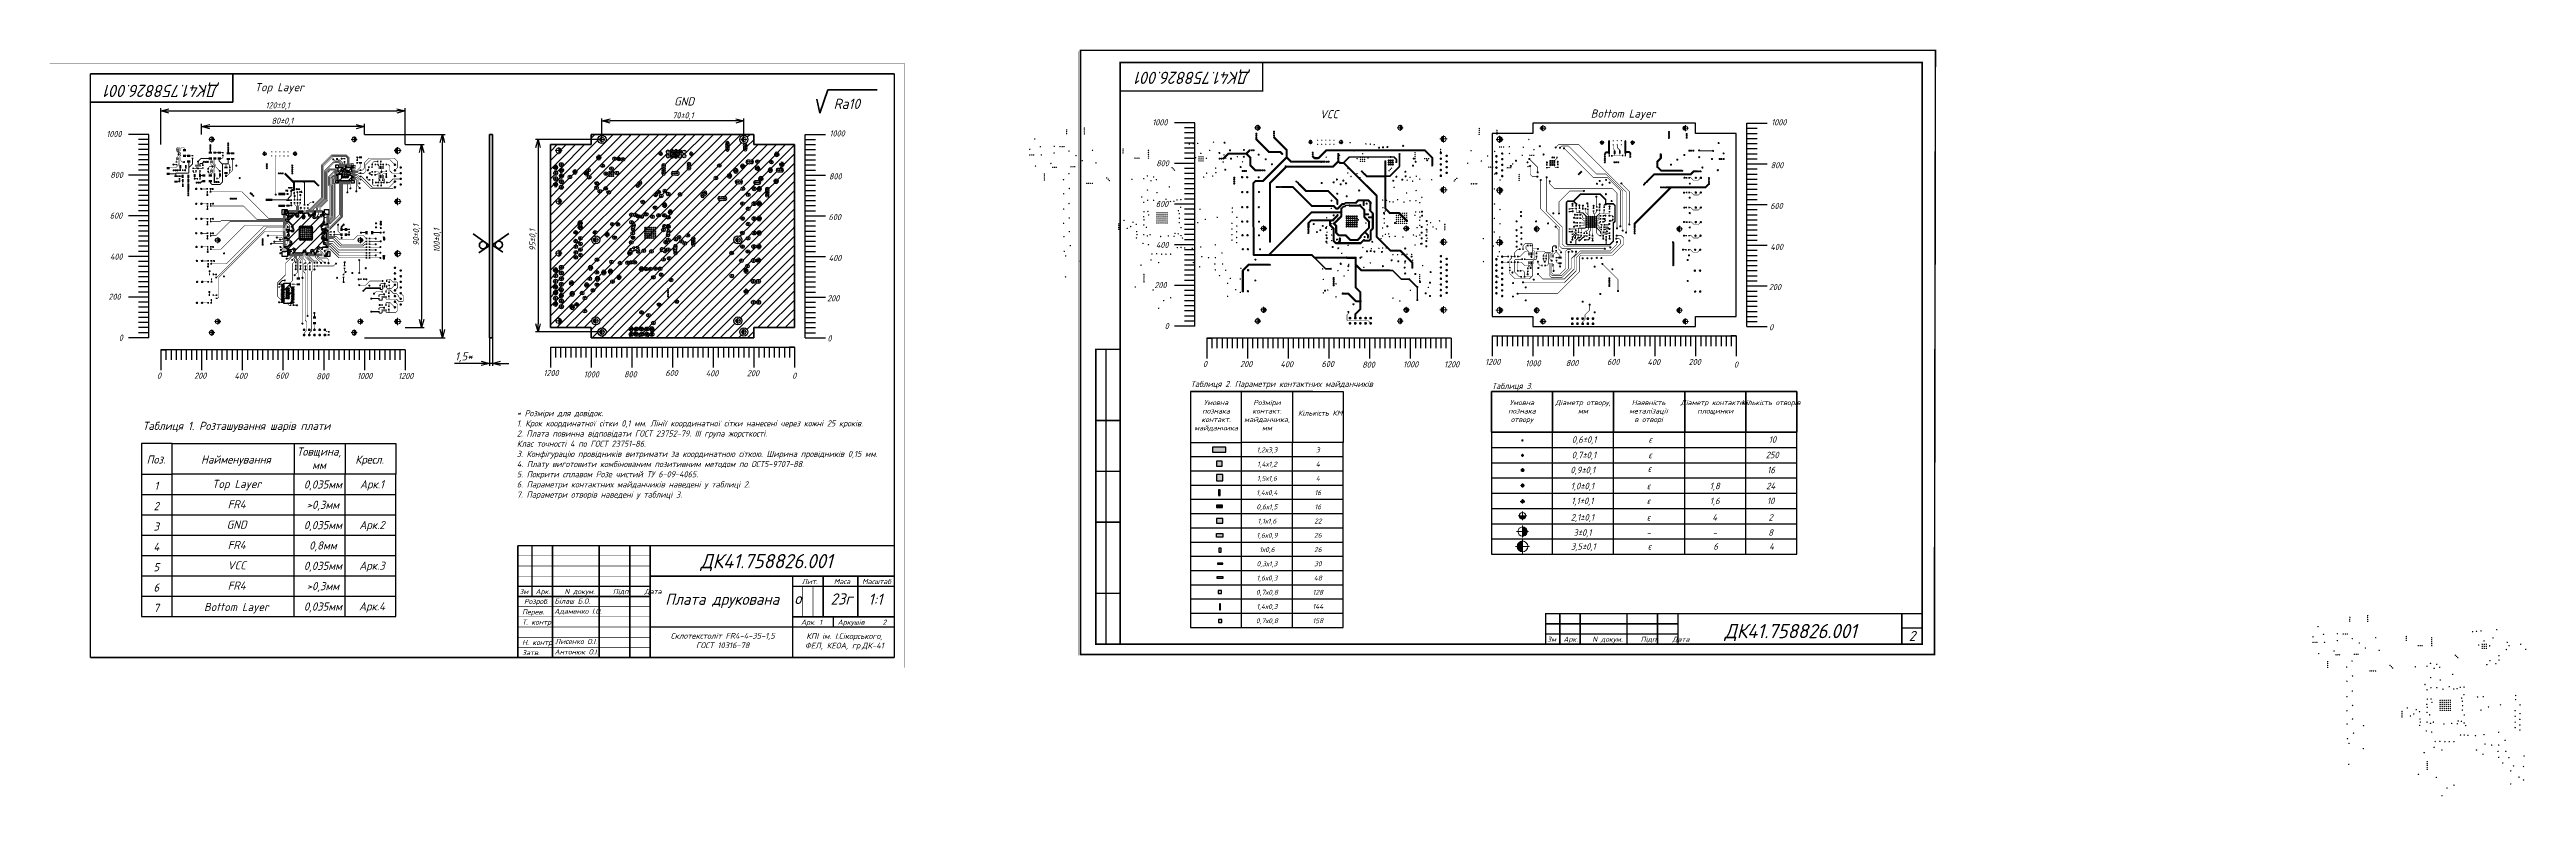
# Model space of a CAD drawing. Header units: millimetres. Extents: x 1557 to 2774, y 1107 to 1474.
import ezdxf

# ---------------------------------------------------------------- set-up
doc = ezdxf.new("R2010")
doc.units = ezdxf.units.MM
for name, color, linetype in [('BottomLayer', 5, 'Continuous'), ('Mechanical13', 56, 'Continuous'), ('Mechanical3', 76, 'Continuous'), ('MidLayer1', 16, 'Continuous'), ('PDF _Геометрия', 7, 'Continuous'), ('PDF _Сплошная заливка', 7, 'Continuous'), ('Sheet', 255, 'Continuous'), ('TopLayer', 1, 'Continuous'), ('ViaHoleLayer', 16, 'Continuous')]:
    doc.layers.add(name, color=color, linetype=linetype)
doc.styles.add('Gost', font='gost_type_0.ttf')
doc.styles.add('GOST-2.304_Type-B_italic', font='GOST Common Italic.ttf')
doc.styles.get("Standard").update_dxf_attribs({"font": 'arial.ttf'})
doc.dimstyles.new('ISO-25', dxfattribs={"dimtxt": 2.5, "dimasz": 2.5, "dimexe": 1.25, "dimexo": 0.625, "dimtad": 1, "dimtxsty": 'Standard', "dimcen": 2.5, "dimadec": 0, "dimazin": 0, "dimtfac": 1, "dimtmove": 0, "dimatfit": 3, "dimfxl": 1, "dimarcsym": 0})
pattern_1 = [(45, (-259.9633, 74.3533), (-2.245064, 2.245064), [])]

msp = doc.modelspace()

# ---------------------------------------------------------------- texts
at = {"char_height": 6, "attachment_point": 1, "rotation": 180, "style": 'Gost'}
for insert in [(2179.022, 1456.88), (1672.518, 1450.444)]:
    msp.add_mtext_dynamic_manual_height_columns('\\pxqc;{\\fGOST type B|b0|i1|c204|p34;ДК41.758826.001}', width=120, gutter_width=25, heights=[19.892], dxfattribs=dict(at, insert=insert))
at = {"attachment_point": 1}
for s, width, gutter_width, heights, insert, char_height, style in [('\\pxqc;{\\fGOST type B|b0|i1|c204|p34;Top Layer}', 29.59478, 12.5, [0], (1655.411, 1457.27), 4, 'GOST-2.304_Type-B_italic'), ('\\pxqc;{\\fGOST type B|b0|i1|c204|p34;GND}', 29.59478, 12.5, [0], (1854.257, 1450.277), 4, 'GOST-2.304_Type-B_italic'), ('{\\fGOST type B|b0|i1|c204|p34;1000}', 15.88495, 17.5, [0], (2099.068, 1439.493), 3, 'Gost'), ('\\pxqc;{\\fGOST type B|b0|i1|c204|p34;VCC}', 29.59478, 12.5, [0], (2171.092, 1444.019), 4, 'GOST-2.304_Type-B_italic'), ('\\pxqc;{\\fGOST type B|b0|i1|c204|p34;Bottom Layer}', 41.28307, 12.5, [0], (2309.717, 1444.323), 4, 'GOST-2.304_Type-B_italic'), ('{\\fGOST type B|b0|i1|c204|p34;1000}', 15.88495, 17.5, [0], (2403.143, 1439.539), 3, 'Gost'), ('{\\fGOST type B|b0|i1|c204|p34;1000}', 15.88495, 17.5, [0], (1585.232, 1433.768), 3, 'Gost'), ('{\\fGOST type B|b0|i1|c204|p34;1000}', 15.88495, 17.5, [0], (1940.502, 1434.024), 3, 'Gost'), ('{\\fGOST type B|b0|i1|c204|p34;800}', 15.88495, 17.5, [0], (1587.154, 1413.67), 3, 'Gost'), ('{\\fGOST type B|b0|i1|c204|p34;800}', 15.88495, 17.5, [0], (1940.221, 1412.925), 3, 'Gost'), ('{\\fGOST type B|b0|i1|c204|p34;800}', 15.88495, 17.5, [0], (2100.99, 1419.394), 3, 'Gost'), ('{\\fGOST type B|b0|i1|c204|p34;800}', 15.88495, 17.5, [0], (2402.862, 1418.439), 3, 'Gost'), ('{\\fGOST type B|b0|i1|c204|p34;600}', 15.88495, 17.5, [0], (2100.774, 1399.384), 3, 'Gost'), ('{\\fGOST type B|b0|i1|c204|p34;600}', 15.88495, 17.5, [0], (1586.939, 1393.66), 3, 'Gost'), ('{\\fGOST type B|b0|i1|c204|p34;600}', 15.88495, 17.5, [0], (1940.005, 1392.914), 3, 'Gost'), ('{\\fGOST type B|b0|i1|c204|p34;600}', 15.88495, 17.5, [0], (2402.646, 1398.429), 3, 'Gost'), ('{\\fGOST type B|b0|i1|c204|p34;400}', 15.88495, 17.5, [0], (2100.841, 1379.238), 3, 'Gost'), ('{\\fGOST type B|b0|i1|c204|p34;400}', 15.88495, 17.5, [0], (2402.713, 1378.282), 3, 'Gost'), ('{\\fGOST type B|b0|i1|c204|p34;400}', 15.88495, 17.5, [0], (1587.006, 1373.513), 3, 'Gost'), ('{\\fGOST type B|b0|i1|c204|p34;400}', 15.88495, 17.5, [0], (1940.072, 1372.768), 3, 'Gost'), ('{\\fGOST type B|b0|i1|c204|p34;200}', 15.88495, 17.5, [0], (1586.238, 1353.754), 3, 'Gost'), ('{\\fGOST type B|b0|i1|c204|p34;200}', 15.88495, 17.5, [0], (1939.305, 1353.009), 3, 'Gost'), ('{\\fGOST type B|b0|i1|c204|p34;200}', 15.88495, 17.5, [0], (2100.074, 1359.479), 3, 'Gost'), ('{\\fGOST type B|b0|i1|c204|p34;200}', 15.88495, 17.5, [0], (2401.946, 1358.523), 3, 'Gost'), ('{\\fGOST type B|b0|i1|c204|p34;0}', 5.5, 17.5, [0], (2105.156, 1339.335), 3, 'Gost'), ('{\\fGOST type B|b0|i1|c204|p34;0}', 5.5, 17.5, [0], (2402.12, 1338.78), 3, 'Gost'), ('{\\fGOST type B|b0|i1|c204|p34;0}', 5.5, 17.5, [0], (1591.32, 1333.611), 3, 'Gost'), ('{\\fGOST type B|b0|i1|c204|p34;0}', 5.5, 17.5, [0], (1939.479, 1333.266), 3, 'Gost'), ('{\\fGOST type B|b0|i1|c204|p34;0}', 5.5, 17.5, [0], (1610.123, 1314.966), 3, 'Gost'), ('{\\fGOST type B|b0|i1|c204|p34;200}', 15.88495, 17.5, [0], (1628.363, 1314.946), 3, 'Gost'), ('{\\fGOST type B|b0|i1|c204|p34;400}', 15.88495, 17.5, [0], (1648.193, 1314.874), 3, 'Gost'), ('{\\fGOST type B|b0|i1|c204|p34;600}', 15.88495, 17.5, [0], (1668.367, 1315.005), 3, 'Gost'), ('{\\fGOST type B|b0|i1|c204|p34;800}', 15.88495, 17.5, [0], (1688.368, 1314.667), 3, 'Gost'), ('{\\fGOST type B|b0|i1|c204|p34;1000}', 15.88495, 17.5, [0], (1708.449, 1314.809), 3, 'Gost'), ('{\\fGOST type B|b0|i1|c204|p34;1200}', 15.88495, 17.5, [0], (1728.584, 1314.838), 3, 'Gost'), ('{\\fGOST type B|b0|i1|c204|p34;1200}', 15.88495, 17.5, [0], (1799.958, 1316.233), 3, 'Gost'), ('{\\fGOST type B|b0|i1|c204|p34;1000}', 15.88495, 17.5, [0], (1819.74, 1315.563), 3, 'Gost'), ('{\\fGOST type B|b0|i1|c204|p34;800}', 15.88495, 17.5, [0], (1839.553, 1315.645), 3, 'Gost'), ('{\\fGOST type B|b0|i1|c204|p34;600}', 15.88495, 17.5, [0], (1859.835, 1316.24), 3, 'Gost'), ('{\\fGOST type B|b0|i1|c204|p34;400}', 15.88495, 17.5, [0], (1879.686, 1316.109), 3, 'Gost'), ('{\\fGOST type B|b0|i1|c204|p34;200}', 15.88495, 17.5, [0], (1899.882, 1316.181), 3, 'Gost'), ('{\\fGOST type B|b0|i1|c204|p34;0}', 5.5, 17.5, [0], (1922.181, 1314.919), 3, 'Gost'), ('{\\fGOST type B|b0|i1|c204|p34;0}', 5.5, 17.5, [0], (2123.958, 1320.691), 3, 'Gost'), ('{\\fGOST type B|b0|i1|c204|p34;200}', 15.88495, 17.5, [0], (2142.199, 1320.67), 3, 'Gost'), ('{\\fGOST type B|b0|i1|c204|p34;400}', 15.88495, 17.5, [0], (2162.028, 1320.598), 3, 'Gost'), ('{\\fGOST type B|b0|i1|c204|p34;600}', 15.88495, 17.5, [0], (2182.203, 1320.729), 3, 'Gost'), ('{\\fGOST type B|b0|i1|c204|p34;800}', 15.88495, 17.5, [0], (2202.204, 1320.391), 3, 'Gost'), ('{\\fGOST type B|b0|i1|c204|p34;1000}', 15.88495, 17.5, [0], (2222.284, 1320.533), 3, 'Gost'), ('{\\fGOST type B|b0|i1|c204|p34;1200}', 15.88495, 17.5, [0], (2242.419, 1320.562), 3, 'Gost'), ('{\\fGOST type B|b0|i1|c204|p34;1200}', 15.88495, 17.5, [0], (2262.599, 1321.747), 3, 'Gost'), ('{\\fGOST type B|b0|i1|c204|p34;1000}', 15.88495, 17.5, [0], (2282.381, 1321.077), 3, 'Gost'), ('{\\fGOST type B|b0|i1|c204|p34;800}', 15.88495, 17.5, [0], (2302.194, 1321.16), 3, 'Gost'), ('{\\fGOST type B|b0|i1|c204|p34;600}', 15.88495, 17.5, [0], (2322.476, 1321.754), 3, 'Gost'), ('{\\fGOST type B|b0|i1|c204|p34;400}', 15.88495, 17.5, [0], (2342.327, 1321.623), 3, 'Gost'), ('{\\fGOST type B|b0|i1|c204|p34;200}', 15.88495, 17.5, [0], (2362.523, 1321.695), 3, 'Gost'), ('{\\fGOST type B|b0|i1|c204|p34;0}', 5.5, 17.5, [0], (2384.822, 1320.433), 3, 'Gost'), ('{\\fGOST type B|b0|i1|c204|p34;Таблиця 1. Розташування шарів плати}', 120.6153, 12.5, [0], (1603.122, 1290.78), 4, 'GOST-2.304_Type-B_italic'), ('\\pxqc;{\\fGOST type B|b0|i1|c204|p34;Товщина, мм}', 22.86843, 12.5, [0], (1678.279, 1278.154), 4, 'GOST-2.304_Type-B_italic'), ('\\pxqc;{\\fGOST type B|b0|i1|c204|p34;Поз.}', 12.98863, 12.5, [0], (1603.122, 1274.235), 4, 'GOST-2.304_Type-B_italic'), ('\\pxqc;{\\fGOST type B|b0|i1|c204|p34;Найменування}', 29.59478, 12.5, [0], (1634.08, 1274.235), 4, 'GOST-2.304_Type-B_italic'), ('\\pxqc;{\\fGOST type B|b0|i1|c204|p34;Кресл.}', 22.86843, 12.5, [0], (1703.122, 1274.235), 4, 'GOST-2.304_Type-B_italic'), ('\\pxqc;{\\fGOST type B|b0|i1|c204|p34;1}', 13.30195, 12.5, [0], (1603.122, 1261.313), 4, 'GOST-2.304_Type-B_italic'), ('\\pxqc;{\\fGOST type B|b0|i1|c204|p34;Top Layer}', 29.59478, 12.5, [0], (1634.449, 1262.241), 4, 'GOST-2.304_Type-B_italic'), ('\\pxqc;{\\fGOST type B|b0|i1|c204|p34;0,035мм}', 20.98426, 12.5, [0], (1681.127, 1261.971), 4, 'GOST-2.304_Type-B_italic'), ('\\pxqc;{\\fGOST type B|b0|i1|c204|p34;Арк.1}', 24.78402, 12.5, [0], (1703.335, 1262.063), 4, 'GOST-2.304_Type-B_italic'), ('\\pxqc;{\\fGOST type B|b0|i1|c204|p34;3}', 13.30195, 12.5, [0], (1603.122, 1241.313), 4, 'GOST-2.304_Type-B_italic'), ('\\pxqc;{\\fGOST type B|b0|i1|c204|p34;2}', 13.30195, 12.5, [0], (1603.122, 1251.313), 4, 'GOST-2.304_Type-B_italic'), ('\\pxqc;{\\fGOST type B|b0|i1|c204|p34;GND}', 29.59478, 12.5, [0], (1634.449, 1242.241), 4, 'GOST-2.304_Type-B_italic'), ('\\pxqc;{\\fGOST type B|b0|i1|c204|p34;FR4}', 29.59478, 12.5, [0], (1634.449, 1252.241), 4, 'GOST-2.304_Type-B_italic'), ('\\pxqc;{\\fGOST type B|b0|i1|c204|p34;0,035мм}', 20.98426, 12.5, [0], (1681.127, 1241.971), 4, 'GOST-2.304_Type-B_italic'), ('\\pxqc;{\\fGOST type B|b0|i1|c204|p34;>0,3мм}', 20.98426, 12.5, [0], (1681.127, 1251.971), 4, 'GOST-2.304_Type-B_italic'), ('\\pxqc;{\\fGOST type B|b0|i1|c204|p34;Арк.2}', 24.78402, 12.5, [0], (1703.335, 1242.063), 4, 'GOST-2.304_Type-B_italic'), ('\\pxqc;{\\fGOST type B|b0|i1|c204|p34;4}', 13.30195, 12.5, [0], (1603.122, 1231.313), 4, 'GOST-2.304_Type-B_italic'), ('\\pxqc;{\\fGOST type B|b0|i1|c204|p34;FR4}', 29.59478, 12.5, [0], (1634.449, 1232.241), 4, 'GOST-2.304_Type-B_italic'), ('\\pxqc;{\\fGOST type B|b0|i1|c204|p34;0,8мм}', 20.98426, 12.5, [0], (1681.127, 1231.971), 4, 'GOST-2.304_Type-B_italic'), ('\\pxqc;{\\fGOST type B|b0|i1|c204|p34;5}', 13.30195, 12.5, [0], (1603.122, 1221.313), 4, 'GOST-2.304_Type-B_italic'), ('\\pxqc;{\\fGOST type B|b0|i1|c204|p34;VCC}', 29.59478, 12.5, [0], (1634.449, 1222.241), 4, 'GOST-2.304_Type-B_italic'), ('\\pxqc;{\\fGOST type B|b0|i1|c204|p34;0,035мм}', 20.98426, 12.5, [0], (1681.127, 1221.971), 4, 'GOST-2.304_Type-B_italic'), ('\\pxqc;{\\fGOST type B|b0|i1|c204|p34;Арк.3}', 24.78402, 12.5, [0], (1703.335, 1222.063), 4, 'GOST-2.304_Type-B_italic'), ('\\pxqc;{\\fGOST type B|b0|i1|c204|p34;ДК41.758826.001}', 120, 25, [19.892], (1849.541, 1225.773), 7, 'Gost'), ('\\pxqc;{\\fGOST type B|b0|i1|c204|p34;6}', 13.30195, 12.5, [0], (1603.122, 1211.313), 4, 'GOST-2.304_Type-B_italic'), ('\\pxqc;{\\fGOST type B|b0|i1|c204|p34;FR4}', 29.59478, 12.5, [0], (1634.449, 1212.241), 4, 'GOST-2.304_Type-B_italic'), ('\\pxqc;{\\fGOST type B|b0|i1|c204|p34;>0,3мм}', 20.98426, 12.5, [0], (1681.127, 1211.971), 4, 'GOST-2.304_Type-B_italic'), ('\\pxqc;{\\fGOST type B|b0|i1|c204|p34;\\PПлата друкована}', 70.00008, 25, [0], (1852.783, 1215.466), 5.5, 'Gost'), ('{\\fGOST type B|b0|i1|c204|p34;о}', 17.43543, 25, [0], (1923.281, 1206.679), 5.5, 'Gost'), ('\\pxqc;{\\fGOST type B|b0|i1|c204|p34;23г}', 12.60538, 25, [0], (1940.065, 1206.441), 5.5, 'Gost'), ('{\\fGOST type B|b0|i1|c204|p34; 1:1}', 17.43543, 25, [0], (1956.239, 1206.301), 5.5, 'Gost'), ('\\pxqc;{\\fGOST type B|b0|i1|c204|p34;7}', 13.30195, 12.5, [0], (1603.122, 1201.313), 4, 'GOST-2.304_Type-B_italic'), ('\\pxqc;{\\fGOST type B|b0|i1|c204|p34;Bottom Layer}', 41.28307, 12.5, [0], (1628.447, 1201.767), 4, 'GOST-2.304_Type-B_italic'), ('\\pxqc;{\\fGOST type B|b0|i1|c204|p34;0,035мм}', 20.98426, 12.5, [0], (1681.127, 1201.971), 4, 'GOST-2.304_Type-B_italic'), ('\\pxqc;{\\fGOST type B|b0|i1|c204|p34;Арк.4}', 24.78402, 12.5, [0], (1703.335, 1202.063), 4, 'GOST-2.304_Type-B_italic'), ('{\\fGOST type B|b0|i1|c204|p34;Адаменко І.О.}', 22.21876, 25, [0], (1805.297, 1198.913), 2.5, 'Gost'), ('{\\fGOST type B|b0|i1|c204|p34;Білаш Б.О.}', 23.45413, 25, [3.305], (1805.372, 1203.913), 2.5, 'Gost'), ('{\\fGOST type B|b0|i1|c204|p34;Лисенко О.І.}', 21.26755, 25, [0], (1805.686, 1184.051), 2.5, 'Gost'), ('\\pxqc;{\\fGOST type B|b0|i1|c204|p34;Склотекстоліт FR4-4-35-1,5 ГОСТ 10316-78}', 49.65167, 25, [9.746], (1863.184, 1186.979), 2.8, 'Gost'), ('\\pxqc;{\\fGOST type B|b0|i1|c204|p34;КПІ ім. І.Сікорського, \\PФЕЛ, КЕОА, гр.ДК-41}', 49.65167, 25, [9.746], (1922.945, 1186.857), 2.8, 'Gost'), ('\\pxqc;{\\fGOST type B|b0|i1|c204|p34;ДК41.758826.001}', 120, 25, [19.892], (2352.643, 1191.4), 7, 'Gost'), ('\\pxqc;{\\fGOST type B|b0|i1|c204|p34;2}', 7, 25, [5.298], (2468.862, 1188.023), 5, 'Gost'), ('{\\fGOST type B|b0|i1|c204|p34;Антонюк О.І.}', 21.30517, 25, [0], (1805.432, 1178.913), 2.5, 'Gost')]:
    msp.add_mtext_dynamic_manual_height_columns(s, width=width, gutter_width=gutter_width, heights=heights, dxfattribs=dict(at, insert=insert, char_height=char_height, style=style))
at = {"color": 0, "lineweight": 40, "insert": (1942.523, 1449.614), "char_height": 5, "attachment_point": 1, "style": 'Gost'}
msp.add_mtext_dynamic_manual_height_columns('{\\fGOST type B|b0|i1|c204|p34;Ra10}', width=2.09131, gutter_width=67.587, heights=[0], dxfattribs=at)
at = {"lineweight": 40, "attachment_point": 1}
for s, width, heights, insert, char_height, style in [('{\\fGOST type B|b0|i1|c204|p34;Таблиця 2. Параметри контактних майданчиків}', 93.14054, [7.722], (2117.923, 1310.888), 3, 'GOST-2.304_Type-B_italic'), ('{\\fGOST type B|b0|i1|c204|p34;Таблиця 3}.', 60, [0], (2265.888, 1309.902), 3, 'GOST-2.304_Type-B_italic'), ('{\\fGOST type B|b0|i1|c204|p34;* Розміри для довідок.\\P1. Крок координатної сітки 0,1 мм. Лінії координатної сітки нанесені через кожні 25 кроків.\\P2. Плата повинна відповідати ГОСТ 23752-79. III група жорсткості.\\PКлас точності 4 по ГОСТ 23751-86. \\P3. Конфігурацію провідників витримати за координатною сіткою. Ширина провідників 0,15 мм.\\P4. Плату виготовити комбінованим позитивним методом по ОСТ5-9707-88.\\P5. Покрити сплавом Розе чистий ТУ 6-09-4065.\\P6. Параметри контактних майданчиків наведені у таблиці 2.\\P7. Параметри отворів наведені у таблиці 3.}', 177.75188, [0], (1786.89, 1296.512), 3, 'Gost'), ('\\pxqc;{\\fGOST type B|b0|i1|c204|p34;\\PУмовна \\Pпознака\\Pконтакт.\\Pмайданчика}', 25, [25], (2117.91, 1305.682), 2.5, 'GOST-2.304_Type-B_italic'), ('\\pxqc;{\\fGOST type B|b0|i1|c204|p34;\\PРозміри \\Pконтакт.\\Pмайданчика,\\Pмм}', 25, [25], (2142.91, 1305.682), 2.5, 'GOST-2.304_Type-B_italic'), ('\\pxqc;{\\fGOST type B|b0|i1|c204|p34;\\PКількість КМ}', 24.4791, [19.816], (2169.317, 1300.498), 2.5, 'GOST-2.304_Type-B_italic'), ('\\pxqc;\\P{\\fGOST type B|b0|i1|c204|p34;Умовна \\Pпознака\\Pотвору}', 30, [20], (2265.663, 1305.682), 2.5, 'GOST-2.304_Type-B_italic'), ('\\pxqc;\\P{\\fGOST type B|b0|i1|c204|p34;Діаметр отвору,\\Pмм}', 30, [20], (2295.663, 1305.682), 2.5, 'GOST-2.304_Type-B_italic'), ('\\pxqc;{\\fGOST type B|b0|i1|c204|p34;\\PНаявність \\Pметалізації\\Pв отворі}', 34.41672, [29.974], (2325.663, 1305.682), 2.5, 'GOST-2.304_Type-B_italic'), ('\\pxqc;\\P{\\fGOST type B|b0|i1|c204|p34;Діаметр контактної площинки}', 30, [29.974], (2360.663, 1305.682), 2.5, 'GOST-2.304_Type-B_italic'), ('\\pxqc;{\\fGOST type B|b0|i1|c204|p34;\\PКількість отворів}', 24.4791, [29.974], (2390.663, 1305.682), 2.5, 'GOST-2.304_Type-B_italic'), ('\\pxqc;{\\fGOST type B|b0|i1|c204|p34;\\P\\H1.6x;1,2х3,3}', 25, [7], (2142.91, 1280.682), 1.5, 'GOST-2.304_Type-B_italic'), ('\\pxqc;\\P{\\fGOST type B|b0|i1|c204|p34;\\H1.6x;3}', 25, [7], (2167.91, 1280.682), 1.5, 'GOST-2.304_Type-B_italic'), ('\\pxqc;\\P{\\fGOST type B|b0|i1|c204|p34;\\H1.6x;0,6%%P0,1}', 30, [9.615], (2296.216, 1286.973), 2, 'GOST-2.304_Type-B_italic'), ('\\pxqc;\\P{\\fGOST type B|b0|i1|c204|p34;\\H1.6x;є}', 35, [9.615], (2326.216, 1286.973), 2, 'GOST-2.304_Type-B_italic'), ('\\pxqc;{\\fGOST type B|b0|i1|c204|p34;\\P\\H1.6x;10}', 25, [9.615], (2391.216, 1286.973), 2, 'GOST-2.304_Type-B_italic'), ('\\pxqc;{\\fGOST type B|b0|i1|c204|p34;\\P\\H1.6x;1,4х1,2}', 25, [7], (2142.91, 1273.682), 1.5, 'GOST-2.304_Type-B_italic'), ('\\pxqc;\\P{\\fGOST type B|b0|i1|c204|p34;\\H1.6x;4}', 25, [7], (2167.91, 1273.682), 1.5, 'GOST-2.304_Type-B_italic'), ('\\pxqc;\\P{\\fGOST type B|b0|i1|c204|p34;\\H1.6x;0,9%%P0,1}', 30, [9.615], (2295.544, 1272.023), 2, 'GOST-2.304_Type-B_italic'), ('\\pxqc;\\P{\\fGOST type B|b0|i1|c204|p34;\\H1.6x;0,7%%P0,1}', 30, [9.615], (2296.106, 1279.397), 2, 'GOST-2.304_Type-B_italic'), ('\\pxqc;\\P{\\fGOST type B|b0|i1|c204|p34;\\H1.6x;є}', 35, [9.615], (2325.852, 1272.688), 2, 'GOST-2.304_Type-B_italic'), ('\\pxqc;\\P{\\fGOST type B|b0|i1|c204|p34;\\H1.6x;є}', 35, [9.615], (2326.106, 1279.397), 2, 'GOST-2.304_Type-B_italic'), ('\\pxqc;\\P{\\fGOST type B|b0|i1|c204|p34;\\H1.6x;250}', 25, [9.615], (2391.106, 1279.397), 2, 'GOST-2.304_Type-B_italic'), ('\\pxqc;\\P{\\fGOST type B|b0|i1|c204|p34;\\H1.6x;16}', 25, [9.615], (2390.544, 1272.023), 2, 'GOST-2.304_Type-B_italic'), ('\\pxqc;{\\fGOST type B|b0|i1|c204|p34;\\P\\H1.6x;1,4х0,4}', 25, [7], (2142.91, 1259.682), 1.5, 'GOST-2.304_Type-B_italic'), ('\\pxqc;{\\fGOST type B|b0|i1|c204|p34;\\P\\H1.6x;1,5х1,6}', 25, [7], (2142.91, 1266.682), 1.5, 'GOST-2.304_Type-B_italic'), ('\\pxqc;\\P{\\fGOST type B|b0|i1|c204|p34;\\H1.6x;16}', 25, [7], (2167.91, 1259.682), 1.5, 'GOST-2.304_Type-B_italic'), ('\\pxqc;\\P{\\fGOST type B|b0|i1|c204|p34;\\H1.6x;4}', 25, [7], (2167.91, 1266.682), 1.5, 'GOST-2.304_Type-B_italic'), ('\\pxqc;\\P{\\fGOST type B|b0|i1|c204|p34;\\H1.6x;1,0%%P0,1}', 30, [9.615], (2295.367, 1264.158), 2, 'GOST-2.304_Type-B_italic'), ('\\pxqc;\\P{\\fGOST type B|b0|i1|c204|p34;\\H1.6x;1,1%%P0,1}', 30, [9.615], (2295.367, 1256.823), 2, 'GOST-2.304_Type-B_italic'), ('\\pxqc;\\P{\\fGOST type B|b0|i1|c204|p34;\\H1.6x;є}', 35, [9.615], (2325.367, 1264.158), 2, 'GOST-2.304_Type-B_italic'), ('\\pxqc;\\P{\\fGOST type B|b0|i1|c204|p34;\\H1.6x;1,8}', 30, [9.615], (2360.367, 1264.158), 2, 'GOST-2.304_Type-B_italic'), ('\\pxqc;\\P{\\fGOST type B|b0|i1|c204|p34;\\H1.6x;1,6}', 30, [9.615], (2360.367, 1256.823), 2, 'GOST-2.304_Type-B_italic'), ('\\pxqc;{\\fGOST type B|b0|i1|c204|p34;\\P\\H1.6x;24}', 25, [9.615], (2390.367, 1264.158), 2, 'GOST-2.304_Type-B_italic'), ('\\pxqc;{\\fGOST type B|b0|i1|c204|p34;\\P\\H1.6x;10}', 25, [9.615], (2390.367, 1256.823), 2, 'GOST-2.304_Type-B_italic'), ('\\pxqc;{\\fGOST type B|b0|i1|c204|p34;\\P\\H1.6x;0,6х1,5}', 25, [7], (2142.91, 1252.682), 1.5, 'GOST-2.304_Type-B_italic'), ('\\pxqc;{\\fGOST type B|b0|i1|c204|p34;\\P\\H1.6x;1,1х1,6}', 25, [7], (2142.91, 1245.682), 1.5, 'GOST-2.304_Type-B_italic'), ('\\pxqc;\\P{\\fGOST type B|b0|i1|c204|p34;\\H1.6x;22}', 25, [7], (2167.91, 1245.682), 1.5, 'GOST-2.304_Type-B_italic'), ('\\pxqc;\\P{\\fGOST type B|b0|i1|c204|p34;\\H1.6x;16}', 25, [7], (2167.91, 1252.682), 1.5, 'GOST-2.304_Type-B_italic'), ('\\pxqc;\\P{\\fGOST type B|b0|i1|c204|p34;\\H1.6x;2,1%%P0,1}', 30, [9.615], (2295.367, 1248.748), 2, 'GOST-2.304_Type-B_italic'), ('\\pxqc;\\P{\\fGOST type B|b0|i1|c204|p34;\\H1.6x;є}', 35, [9.615], (2325.367, 1256.823), 2, 'GOST-2.304_Type-B_italic'), ('\\pxqc;\\P{\\fGOST type B|b0|i1|c204|p34;\\H1.6x;є}', 35, [9.615], (2325.367, 1248.748), 2, 'GOST-2.304_Type-B_italic'), ('\\pxqc;\\P{\\fGOST type B|b0|i1|c204|p34;\\H1.6x;4}', 30, [9.615], (2360.367, 1248.748), 2, 'GOST-2.304_Type-B_italic'), ('\\pxqc;{\\fGOST type B|b0|i1|c204|p34;\\P\\H1.6x;2}', 25, [9.615], (2390.367, 1248.748), 2, 'GOST-2.304_Type-B_italic'), ('\\pxqc;{\\fGOST type B|b0|i1|c204|p34;\\P\\H1.6x;1,6х0,9}', 25, [7], (2142.91, 1238.682), 1.5, 'GOST-2.304_Type-B_italic'), ('\\pxqc;{\\fGOST type B|b0|i1|c204|p34;\\P\\H1.6x;1х0,6}', 25, [7], (2142.91, 1231.682), 1.5, 'GOST-2.304_Type-B_italic'), ('\\pxqc;\\P{\\fGOST type B|b0|i1|c204|p34;\\H1.6x;26}', 25, [7], (2167.91, 1238.682), 1.5, 'GOST-2.304_Type-B_italic'), ('\\pxqc;\\P{\\fGOST type B|b0|i1|c204|p34;\\H1.6x;26}', 25, [7], (2167.91, 1231.682), 1.5, 'GOST-2.304_Type-B_italic'), ('\\pxqc;\\P{\\fGOST type B|b0|i1|c204|p34;\\H1.6x;3,5%%P0,1}', 30, [9.615], (2295.811, 1234.436), 2, 'GOST-2.304_Type-B_italic'), ('\\pxqc;\\P{\\fGOST type B|b0|i1|c204|p34;\\H1.6x;3%%P0,1}', 30, [9.615], (2295.367, 1241.266), 2, 'GOST-2.304_Type-B_italic'), ('\\pxqc;\\P{\\fGOST type B|b0|i1|c204|p34;\\H1.6x;-}', 35, [9.615], (2325.367, 1241.266), 2, 'GOST-2.304_Type-B_italic'), ('\\pxqc;\\P{\\fGOST type B|b0|i1|c204|p34;\\H1.6x;є}', 35, [9.615], (2325.811, 1234.436), 2, 'GOST-2.304_Type-B_italic'), ('\\pxqc;\\P{\\fGOST type B|b0|i1|c204|p34;\\H1.6x;-}', 30, [9.615], (2360.367, 1241.266), 2, 'GOST-2.304_Type-B_italic'), ('\\pxqc;\\P{\\fGOST type B|b0|i1|c204|p34;\\H1.6x;6}', 30, [9.615], (2360.811, 1234.436), 2, 'GOST-2.304_Type-B_italic'), ('\\pxqc;{\\fGOST type B|b0|i1|c204|p34;\\P\\H1.6x;8}', 25, [9.615], (2390.367, 1241.266), 2, 'GOST-2.304_Type-B_italic'), ('\\pxqc;{\\fGOST type B|b0|i1|c204|p34;\\P\\H1.6x;4}', 25, [9.615], (2390.811, 1234.436), 2, 'GOST-2.304_Type-B_italic'), ('\\pxqc;{\\fGOST type B|b0|i1|c204|p34;\\P\\H1.6x;0,3х1,3}', 25, [7], (2142.91, 1224.682), 1.5, 'GOST-2.304_Type-B_italic'), ('\\pxqc;\\P{\\fGOST type B|b0|i1|c204|p34;\\H1.6x;30}', 25, [7], (2167.91, 1224.682), 1.5, 'GOST-2.304_Type-B_italic'), ('\\pxqc;{\\fGOST type B|b0|i1|c204|p34;\\P\\H1.6x;0,7х0,8}', 25, [7], (2142.91, 1210.682), 1.5, 'GOST-2.304_Type-B_italic'), ('\\pxqc;{\\fGOST type B|b0|i1|c204|p34;\\P\\H1.6x;1,6х0,3}', 25, [7], (2142.91, 1217.682), 1.5, 'GOST-2.304_Type-B_italic'), ('\\pxqc;\\P{\\fGOST type B|b0|i1|c204|p34;\\H1.6x;128}', 25, [7], (2167.91, 1210.682), 1.5, 'GOST-2.304_Type-B_italic'), ('\\pxqc;\\P{\\fGOST type B|b0|i1|c204|p34;\\H1.6x;48}', 25, [7], (2167.91, 1217.682), 1.5, 'GOST-2.304_Type-B_italic'), ('\\pxqc;{\\fGOST type B|b0|i1|c204|p34;\\P\\H1.6x;0,7х0,8}', 25, [7], (2142.91, 1196.682), 1.5, 'GOST-2.304_Type-B_italic'), ('\\pxqc;{\\fGOST type B|b0|i1|c204|p34;\\P\\H1.6x;1,4х0,3}', 25, [7], (2142.91, 1203.682), 1.5, 'GOST-2.304_Type-B_italic'), ('\\pxqc;\\P{\\fGOST type B|b0|i1|c204|p34;\\H1.6x;144}', 25, [7], (2167.91, 1203.682), 1.5, 'GOST-2.304_Type-B_italic'), ('\\pxqc;\\P{\\fGOST type B|b0|i1|c204|p34;\\H1.6x;158}', 25, [7], (2167.91, 1196.682), 1.5, 'GOST-2.304_Type-B_italic')]:
    msp.add_mtext_dynamic_manual_height_columns(s, width=width, gutter_width=12.5, heights=heights, dxfattribs=dict(at, insert=insert, char_height=char_height, style=style))
at = {"color": 0, "char_height": 2.5, "attachment_point": 1}
for s, width, insert in [('{\\fISOCPEUR|b0|i1|c204|p34;Зм  Арк. \\fISOCPEUR|b0|i1|c0|p34;   N \\fISOCPEUR|b0|i1|c204|p34;докум\\fISOCPEUR|b0|i1|c0|p34;.\\fISOCPEUR|b0|i1|c204|p34; \\fISOCPEUR|b0|i1|c0|p34;    \\fISOCPEUR|b0|i1|c204|p34;Підп. \\fISOCPEUR|b0|i1|c0|p34; \\fISOCPEUR|b0|i1|c204|p34;  Дата}', 64.24897, (1788.129, 1208.598)), ('\\pxqc;{\\fISOCPEUR|b0|i1|c204|p34;Лит.}', 12.5146, (1924.518, 1213.522)), ('\\pxqc;{\\fISOCPEUR|b0|i1|c204|p34;Маса}', 14.27777, (1939.518, 1213.522)), ('{\\fISOCPEUR|b0|i1|c204|p34;Масштаб}', 18.00001, (1956.518, 1213.522)), ('{\\fISOCPEUR|b0|i1|c0|p34; \\fISOCPEUR|b0|i1|c204|p34;Перев.^I     }', 64.99995, (1787.697, 1198.575)), ('{\\fISOCPEUR|b0|i1|c204|p34; Т. контр\\fISOCPEUR|b0|i1|c0|p34;.}', 64.99995, (1787.697, 1193.575)), ('{\\fISOCPEUR|b0|i1|c0|p34; \\fISOCPEUR|b0|i1|c204|p34;Розроб.  }', 64.99995, (1788.639, 1203.732)), ('\\pxqc;{\\fISOCPEUR|b0|i1|c204|p34;Арк. 1}', 14.27777, (1924.518, 1193.522)), ('{\\fISOCPEUR|b0|i1|c204|p34;Аркушів     2}', 27.01175, (1944.518, 1193.522)), ('{\\fISOCPEUR|b0|i1|c0|p34; \\fISOCPEUR|b0|i1|c204|p34;Н. контр.}', 64.99995, (1787.697, 1183.575)), ('{\\fISOCPEUR|b0|i1|c204|p34;Зм  Арк. \\fISOCPEUR|b0|i1|c0|p34;   N \\fISOCPEUR|b0|i1|c204|p34;докум\\fISOCPEUR|b0|i1|c0|p34;.\\fISOCPEUR|b0|i1|c204|p34; \\fISOCPEUR|b0|i1|c0|p34;    \\fISOCPEUR|b0|i1|c204|p34;Підп. \\fISOCPEUR|b0|i1|c0|p34; \\fISOCPEUR|b0|i1|c204|p34;  Дата}', 64.24897, (2293.071, 1185.136)), ('{\\fISOCPEUR|b0|i1|c204|p34; Затв.      }', 64.99995, (1787.697, 1178.575))]:
    msp.add_mtext_dynamic_manual_height_columns(s, width=width, gutter_width=12.5, heights=[0], dxfattribs=dict(at, insert=insert))

# ---------------------------------------------------------------- blocks, each defined once
blk = doc.blocks.new('_Open30')
at = {"color": 0, "linetype": 'ByBlock', "lineweight": -2}
for p, q in [((-1, 0.27), (0, 0)), ((0, 0), (-1, -0.27)), ((0, 0), (-1, 0))]:
    blk.add_line(p, q, dxfattribs=at)
blk = doc.blocks.new('*D58')
at = {"color": 0, "lineweight": -2, "transparency": 16777216}
for p, q in [((1773.4, 1332.1), (1773.4, 1318.3)), ((1774.9, 1332.1), (1774.9, 1318.3)), ((1769.4, 1319.5), (1756.2, 1319.5)), ((1774.9, 1319.5), (1773.4, 1319.5)), ((1778.9, 1319.5), (1782.9, 1319.5))]:
    blk.add_line(p, q, dxfattribs=at)
at = {"layer": 'Defpoints', "color": 0, "lineweight": 50, "transparency": 16777216}
for p in [(1773.4, 1332.1), (1774.9, 1332.1), (1774.9, 1319.5)]:
    blk.add_point(p, dxfattribs=at)
at = {"color": 0, "lineweight": -2, "transparency": 16777216, "xscale": 4, "yscale": 4, "zscale": 4}
blk.add_blockref('_Open30', (1773.4, 1319.5), dxfattribs=at)
at = {"color": 0, "lineweight": -2, "transparency": 16777216, "xscale": 4, "yscale": 4, "zscale": 4, "rotation": 180}
blk.add_blockref('_Open30', (1774.9, 1319.5), dxfattribs=at)
at = {"color": 0, "transparency": 16777216, "insert": (1760.8, 1322.5), "char_height": 4, "attachment_point": 5, "style": 'GOST-2.304_Type-B_italic'}
blk.add_mtext('1,5*', dxfattribs=at)
blk = doc.blocks.new('*D52')
at = {"color": 0, "lineweight": -2, "transparency": 16777216}
for p, q in [((1632, 1432.1), (1632, 1437.2)), ((1708, 1435.9), (1636, 1435.9)), ((1712, 1432.1), (1712, 1437.2))]:
    blk.add_line(p, q, dxfattribs=at)
at = {"layer": 'Defpoints', "color": 0, "lineweight": 50, "transparency": 16777216}
for p in [(1632, 1435.9), (1632, 1432.1), (1712, 1432.1)]:
    blk.add_point(p, dxfattribs=at)
at = {"color": 0, "lineweight": -2, "transparency": 16777216, "xscale": 4, "yscale": 4, "zscale": 4, "rotation": 180}
blk.add_blockref('_Open30', (1632, 1435.9), dxfattribs=at)
at = {"color": 0, "lineweight": -2, "transparency": 16777216, "xscale": 4, "yscale": 4, "zscale": 4}
blk.add_blockref('_Open30', (1712, 1435.9), dxfattribs=at)
at = {"color": 0, "transparency": 16777216, "insert": (1671.7, 1438.4), "char_height": 3, "attachment_point": 5, "style": 'GOST-2.304_Type-B_italic'}
blk.add_mtext('80{\\fGOST type B|b0|i1|c204|p34;\\C0;%%P0,1}', dxfattribs=at)
blk = doc.blocks.new('*D53')
at = {"color": 0, "lineweight": -2, "transparency": 16777216}
for p, q in [((1612, 1427.1), (1612, 1444.9)), ((1616, 1443.6), (1728, 1443.6)), ((1732, 1427.1), (1732, 1444.9))]:
    blk.add_line(p, q, dxfattribs=at)
at = {"layer": 'Defpoints', "color": 0, "lineweight": 50, "transparency": 16777216}
for p in [(1732, 1443.6), (1612, 1427.1), (1732, 1427.1)]:
    blk.add_point(p, dxfattribs=at)
at = {"color": 0, "lineweight": -2, "transparency": 16777216, "xscale": 4, "yscale": 4, "zscale": 4, "rotation": 180}
blk.add_blockref('_Open30', (1612, 1443.6), dxfattribs=at)
at = {"color": 0, "lineweight": -2, "transparency": 16777216, "xscale": 4, "yscale": 4, "zscale": 4}
blk.add_blockref('_Open30', (1732, 1443.6), dxfattribs=at)
at = {"color": 0, "transparency": 16777216, "insert": (1669.4, 1446), "char_height": 3, "attachment_point": 5, "style": 'GOST-2.304_Type-B_italic'}
blk.add_mtext('120{\\fGOST type B|b0|i1|c204|p34;\\C0;%%P0,1}', dxfattribs=at)
blk = doc.blocks.new('*D54')
at = {"color": 0, "lineweight": -2, "transparency": 16777216}
for p, q in [((1732, 1427.1), (1741.4, 1427.1)), ((1740.1, 1423.1), (1740.1, 1341.1)), ((1732, 1337.1), (1741.4, 1337.1))]:
    blk.add_line(p, q, dxfattribs=at)
at = {"layer": 'Defpoints', "color": 0, "lineweight": 50, "transparency": 16777216}
for p in [(1732, 1427.1), (1732, 1337.1), (1740.1, 1337.1)]:
    blk.add_point(p, dxfattribs=at)
at = {"color": 0, "lineweight": -2, "transparency": 16777216, "xscale": 4, "yscale": 4, "zscale": 4}
for p, rotation in [((1740.1, 1427.1), 90), ((1740.1, 1337.1), 270)]:
    blk.add_blockref('_Open30', p, dxfattribs=dict(at, rotation=rotation))
at = {"color": 0, "transparency": 16777216, "insert": (1737.7, 1382.6), "char_height": 3, "attachment_point": 5, "rotation": 90, "style": 'GOST-2.304_Type-B_italic'}
blk.add_mtext('90{\\fGOST type B|b0|i1|c204|p34;\\C0;%%P0,1}', dxfattribs=at)
blk = doc.blocks.new('*D55')
at = {"color": 0, "lineweight": -2, "transparency": 16777216}
for p, q in [((1712, 1432.1), (1751.6, 1432.1)), ((1750.3, 1336.1), (1750.3, 1428.1)), ((1712, 1332.1), (1751.6, 1332.1))]:
    blk.add_line(p, q, dxfattribs=at)
at = {"layer": 'Defpoints', "color": 0, "lineweight": 50, "transparency": 16777216}
for p in [(1712, 1432.1), (1750.3, 1432.1), (1712, 1332.1)]:
    blk.add_point(p, dxfattribs=at)
at = {"color": 0, "lineweight": -2, "transparency": 16777216, "xscale": 4, "yscale": 4, "zscale": 4}
for p, rotation in [((1750.3, 1432.1), 90), ((1750.3, 1332.1), 270)]:
    blk.add_blockref('_Open30', p, dxfattribs=dict(at, rotation=rotation))
at = {"color": 0, "transparency": 16777216, "insert": (1747.9, 1379.9), "char_height": 3, "width": 12.965, "attachment_point": 5, "rotation": 90, "style": 'GOST-2.304_Type-B_italic'}
blk.add_mtext('100{\\fGOST type B|b0|i1|c204|p34;\\C0;%%P0,1}', dxfattribs=at)
blk = doc.blocks.new('*D56')
at = {"color": 0, "lineweight": -2, "transparency": 16777216}
for p, q in [((1828.7, 1429.6), (1828.7, 1439.9)), ((1894.4, 1438.7), (1832.7, 1438.7)), ((1898.4, 1429.6), (1898.4, 1439.9))]:
    blk.add_line(p, q, dxfattribs=at)
at = {"layer": 'Defpoints', "color": 0, "lineweight": 50, "transparency": 16777216}
for p in [(1828.7, 1438.7), (1828.7, 1429.6), (1898.4, 1429.6)]:
    blk.add_point(p, dxfattribs=at)
at = {"color": 0, "lineweight": -2, "transparency": 16777216, "xscale": 4, "yscale": 4, "zscale": 4, "rotation": 180}
blk.add_blockref('_Open30', (1828.7, 1438.7), dxfattribs=at)
at = {"color": 0, "lineweight": -2, "transparency": 16777216, "xscale": 4, "yscale": 4, "zscale": 4}
blk.add_blockref('_Open30', (1898.4, 1438.7), dxfattribs=at)
at = {"color": 0, "transparency": 16777216, "insert": (1868.5, 1441.1), "char_height": 3, "attachment_point": 5, "style": 'GOST-2.304_Type-B_italic'}
blk.add_mtext('70{\\fGOST type B|b0|i1|c204|p34;\\C0;%%P0,1}', dxfattribs=at)
blk = doc.blocks.new('*D57')
at = {"color": 0, "lineweight": -2, "transparency": 16777216}
for p, q in [((1828.7, 1429.6), (1796.1, 1429.6)), ((1797.3, 1425.6), (1797.3, 1339)), ((1828.7, 1335), (1796.1, 1335))]:
    blk.add_line(p, q, dxfattribs=at)
at = {"layer": 'Defpoints', "color": 0, "lineweight": 50, "transparency": 16777216}
for p in [(1828.7, 1429.6), (1797.3, 1335), (1828.7, 1335)]:
    blk.add_point(p, dxfattribs=at)
at = {"color": 0, "lineweight": -2, "transparency": 16777216, "xscale": 4, "yscale": 4, "zscale": 4}
for p, rotation in [((1797.3, 1429.6), 90), ((1797.3, 1335), 270)]:
    blk.add_blockref('_Open30', p, dxfattribs=dict(at, rotation=rotation))
at = {"color": 0, "transparency": 16777216, "insert": (1794.9, 1380.1), "char_height": 3, "attachment_point": 5, "rotation": 90, "style": 'GOST-2.304_Type-B_italic'}
blk.add_mtext('95{\\fGOST type B|b0|i1|c204|p34;\\C0;%%P0,1}', dxfattribs=at)

# ---------------------------------------------------------------- dimensions: what is measured, and where the dimension line sits
for base, p1, p2, angle, text, picture, middle in [((1731.986, 1443.611), (1611.986, 1427.067), (1731.986, 1427.067), 180, '<>{\\fGOST type B|b0|i1|c204|p34;\\C0;%%P0,1}', '*D53', (1669.379, 1443.611)), ((1631.986, 1435.946), (1711.986, 1432.067), (1631.986, 1432.067), 180, '<>{\\fGOST type B|b0|i1|c204|p34;\\C0;%%P0,1}', '*D52', (1671.668, 1435.946)), ((1828.705, 1438.672), (1898.397, 1429.562), (1828.705, 1429.562), 180, '70{\\fGOST type B|b0|i1|c204|p34;\\C0;%%P0,1}', '*D56', (1868.479, 1438.672)), ((1750.342, 1432.067), (1711.986, 1332.067), (1711.986, 1432.067), 90, '100{\\fGOST type B|b0|i1|c204|p34;\\C0;%%P0,1}', '*D55', (1750.342, 1379.937)), ((1740.112, 1337.067), (1731.986, 1427.067), (1731.986, 1337.067), 90, '<>{\\fGOST type B|b0|i1|c204|p34;\\C0;%%P0,1}', '*D54', (1740.112, 1382.607)), ((1797.349, 1334.952), (1828.705, 1429.574), (1828.705, 1334.952), 90, '95{\\fGOST type B|b0|i1|c204|p34;\\C0;%%P0,1}', '*D57', (1797.349, 1380.142))]:
    dim = msp.add_linear_dim(base=base, p1=p1, p2=p2, angle=angle, text=text, dimstyle='ISO-25', override={"dimtxt": 3, "dimasz": 4, "dimexo": 0, "dimtxsty": 'GOST-2.304_Type-B_italic', "dimblk1": 'Open30', "dimblk2": 'Open30', "dimsah": 1})
    dim.commit()
    dim.dimension.update_dxf_attribs({"geometry": picture, "text_midpoint": middle, "dimtype": 160})
dim = msp.add_linear_dim(base=(1774.903, 1319.506), p1=(1773.403, 1332.067), p2=(1774.903, 1332.067), text='<>*', dimstyle='ISO-25', override={"dimtxt": 4, "dimasz": 4, "dimexo": 0, "dimtxsty": 'GOST-2.304_Type-B_italic', "dimblk1": 'Open30', "dimblk2": 'Open30', "dimsah": 1})
dim.commit()
dim.dimension.update_dxf_attribs({"geometry": '*D58', "text_midpoint": (1760.816, 1319.506), "dimtype": 160})

# ---------------------------------------------------------------- hatches: boundary and pattern name
at = {"lineweight": 30}
h = msp.add_hatch(dxfattribs=at)
h.set_pattern_fill('ANSI31', color=256)
h.set_pattern_definition(pattern_1)
h.paths.add_polyline_path([(1842.354, 1432.067), (1823.342, 1432.067), (1823.342, 1427.067), (1803.342, 1427.067), (1803.342, 1337.067), (1823.342, 1337.067), (1823.342, 1332.067), (1837.927, 1332.067)])
h.paths.add_polyline_path([(1826.724, 1404.133, -1), (1828.517, 1404.133, -1)], flags=16)
h.paths.add_polyline_path([(1827.611, 1403.881, -0.41431452), (1827.35, 1404.142, -0.41431452), (1827.611, 1404.403, -0.41431452), (1827.873, 1404.142, -0.41431452)], flags=0)
h.paths.add_polyline_path([(1831.129, 1403.612, -1), (1832.922, 1403.612, -1)], flags=16)
h.paths.add_polyline_path([(1825.131, 1405.826, -1), (1826.924, 1405.826, -1)], flags=16)
h.paths.add_polyline_path([(1832.017, 1403.359, -0.41403611), (1831.756, 1403.621, -0.41381057), (1832.017, 1403.883, -0.41381057), (1832.278, 1403.621, -0.41403611)], flags=0)
h.paths.add_polyline_path([(1829.636, 1405.55, -1), (1831.428, 1405.55, -1)], flags=16)
h.paths.add_polyline_path([(1825.756, 1405.835, -0.41431452), (1826.018, 1406.097, -0.41431452), (1826.279, 1405.835, -0.41431452), (1826.018, 1405.574, -0.41431452)], flags=0)
h.paths.add_polyline_path([(1830.523, 1405.298, -0.41431452), (1830.261, 1405.559, -0.41431452), (1830.523, 1405.821, -0.41431452), (1830.784, 1405.559, -0.41431452)], flags=0)
h.paths.add_polyline_path([(1834.692, 1387.899, -1), (1832.899, 1387.899, -1)], flags=16)
h.paths.add_polyline_path([(1833.787, 1388.168, -0.41431452), (1834.048, 1387.906, -0.41431452), (1833.787, 1387.645, -0.41431452), (1833.525, 1387.906, -0.41431452)], flags=0)
h.paths.add_polyline_path([(1825.231, 1408.017, -1), (1827.023, 1408.017, -1)], flags=16)
h.paths.add_polyline_path([(1818.916, 1389.094, -0.28674558), (1818.916, 1387.899), (1818.425, 1388.206, -0.11393543), (1818.251, 1388.032), (1818.583, 1387.501), (1818.251, 1386.969, -0.11393523), (1818.425, 1386.795), (1818.916, 1387.102, -0.28674558), (1818.916, 1385.907), (1818.425, 1386.214, -0.11393543), (1818.251, 1386.04), (1818.558, 1385.549, -0.28674557), (1817.363, 1385.549), (1817.67, 1386.04, -0.11393533), (1817.496, 1386.214), (1817.005, 1385.907, -0.28674558), (1817.005, 1387.102), (1817.496, 1386.795, -0.11393533), (1817.67, 1386.969), (1817.338, 1387.501), (1817.67, 1388.032, -0.11393533), (1817.496, 1388.206), (1817.005, 1387.899, -0.28674558), (1817.005, 1389.094), (1817.496, 1388.787, -0.11393533), (1817.67, 1388.961), (1817.363, 1389.452, -0.28674558), (1818.558, 1389.452), (1818.251, 1388.961, -0.11393523), (1818.425, 1388.787)], flags=16)
h.paths.add_polyline_path([(1825.856, 1408.027, -0.41431452), (1826.117, 1408.288, -0.41431452), (1826.379, 1408.027, -0.41431452), (1826.117, 1407.765, -0.41431452)], flags=0)
h.paths.add_polyline_path([(1818.211, 1388.504, -0.41431452), (1817.949, 1388.242, -0.41431452), (1817.688, 1388.504, -0.41431452), (1817.949, 1388.765, -0.41431452)], flags=0)
h.paths.add_polyline_path([(1826.227, 1383.915, -1), (1824.434, 1383.915, -1)], flags=16)
h.paths.add_polyline_path([(1837.481, 1387.799, -1), (1835.688, 1387.799, -1)], flags=16)
h.paths.add_polyline_path([(1825.32, 1384.183, -0.41431452), (1825.582, 1383.922, -0.41431452), (1825.32, 1383.66, -0.41431452), (1825.059, 1383.922, -0.41431452)], flags=0)
h.paths.add_polyline_path([(1836.576, 1388.068, -0.41431452), (1836.837, 1387.806, -0.41431452), (1836.576, 1387.545, -0.41431452), (1836.314, 1387.806, -0.41431452)], flags=0)
h.paths.add_polyline_path([(1831.803, 1383.875), (1831.496, 1383.384, -0.11393523), (1831.671, 1383.21), (1832.162, 1383.517, -0.28674558), (1832.162, 1382.322), (1831.671, 1382.629, -0.11393543), (1831.496, 1382.455), (1831.803, 1381.964, -0.28674557), (1830.609, 1381.964), (1830.916, 1382.455, -0.11393533), (1830.742, 1382.629), (1830.25, 1382.322, -0.28674558), (1830.25, 1383.517), (1830.742, 1383.21, -0.11393533), (1830.916, 1383.384), (1830.609, 1383.875, -0.28674558)], flags=16)
h.paths.add_polyline_path([(1818.211, 1386.512, -0.41431452), (1817.949, 1386.25, -0.41431452), (1817.688, 1386.512, -0.41431452), (1817.949, 1386.773, -0.41431452)], flags=0)
h.paths.add_polyline_path([(1831.197, 1383.187, -0.41431452), (1831.459, 1382.926, -0.41431452), (1831.197, 1382.664, -0.41431452), (1830.936, 1382.926, -0.41431452)], flags=0)
h.paths.add_polyline_path([(1827.662, 1380.233, -1), (1823.678, 1380.233, -1)], flags=16)
h.paths.add_polyline_path([(1821.546, 1411.005, -1), (1823.338, 1411.005, -1)], flags=16)
h.paths.add_polyline_path([(1825.66, 1381.36, -0.41415804), (1826.781, 1380.239, -0.41415804), (1825.66, 1379.119, -0.41415804), (1824.539, 1380.239, -0.41415804)], flags=0)
h.paths.add_polyline_path([(1822.17, 1411.015, -0.41431452), (1822.432, 1411.276, -0.41431452), (1822.693, 1411.015, -0.41431452), (1822.432, 1410.753, -0.41431452)], flags=0)
h.paths.add_polyline_path([(1832.266, 1411.323, -0.41431452), (1832.004, 1411.584, -0.41431452), (1832.266, 1411.846, -0.41431452), (1832.527, 1411.584, -0.41431452)], flags=16)
h.paths.add_polyline_path([(1816.666, 1383.915, -1), (1814.873, 1383.915, -1)], flags=16)
h.paths.add_polyline_path([(1829.735, 1412.819, -1), (1831.528, 1412.819, -1)], flags=16)
h.paths.add_polyline_path([(1833.262, 1411.323, -0.41431452), (1833.001, 1411.584, -0.41431452), (1833.262, 1411.846, -0.41431452), (1833.523, 1411.584, -0.41431452)], flags=16)
h.paths.add_polyline_path([(1835.787, 1381.326, -1), (1833.995, 1381.326, -1)], flags=16)
h.paths.add_polyline_path([(1820.55, 1411.941), (1820.857, 1412.432, -0.11393533), (1820.683, 1412.607), (1820.191, 1412.3, -0.28674558), (1820.191, 1413.494), (1820.683, 1413.187, -0.11393533), (1820.857, 1413.361), (1820.55, 1413.853, -0.17152236), (1821.283, 1414.016, -0.14043868), (1821.147, 1414.49, -1), (1822.94, 1414.49, -0.55776143), (1821.642, 1413.689), (1821.438, 1413.361, -0.11393523), (1821.612, 1413.187), (1822.103, 1413.494, -0.28674558), (1822.103, 1412.3), (1821.612, 1412.607, -0.11393543), (1821.438, 1412.432), (1821.745, 1411.941, -0.28674557)], flags=16)
h.paths.add_polyline_path([(1816.02, 1383.922, -0.41431452), (1815.758, 1383.66, -0.41431452), (1815.497, 1383.922, -0.41431452), (1815.758, 1384.183, -0.41431452)], flags=0)
h.paths.add_polyline_path([(1830.622, 1412.568, -0.41431452), (1830.361, 1412.829, -0.41431452), (1830.622, 1413.091, -0.41431452), (1830.884, 1412.829, -0.41431452)], flags=0)
h.paths.add_polyline_path([(1834.258, 1411.323, -0.41431452), (1833.997, 1411.584, -0.41431452), (1834.258, 1411.846, -0.41431452), (1834.52, 1411.584, -0.41431452)], flags=16)
h.paths.add_polyline_path([(1832.266, 1412.319, -0.41403611), (1832.004, 1412.581, -0.41431452), (1832.266, 1412.842, -0.41431452), (1832.527, 1412.581, -0.41403611)], flags=16)
h.paths.add_polyline_path([(1834.883, 1381.593, -0.41431452), (1835.144, 1381.332, -0.41431452), (1834.883, 1381.071, -0.41431452), (1834.621, 1381.332, -0.41431452)], flags=0)
h.paths.add_polyline_path([(1819.056, 1381.027, -1), (1817.263, 1381.027, -1)], flags=16)
h.paths.add_polyline_path([(1833.262, 1412.319, -0.41403611), (1833.001, 1412.581, -0.41431452), (1833.262, 1412.842, -0.41431452), (1833.523, 1412.581, -0.41403611)], flags=16)
h.paths.add_polyline_path([(1821.137, 1412.646, -0.41431452), (1820.875, 1412.907, -0.41431452), (1821.137, 1413.169, -0.41431452), (1821.398, 1412.907, -0.41431452)], flags=0)
h.paths.add_polyline_path([(1818.149, 1381.295, -0.41431452), (1818.41, 1381.033, -0.41431452), (1818.149, 1380.772, -0.41431452), (1817.887, 1381.033, -0.41431452)], flags=0)
h.paths.add_polyline_path([(1834.258, 1412.319, -0.41403611), (1833.997, 1412.581, -0.41431452), (1834.258, 1412.842, -0.41431452), (1834.52, 1412.581, -0.41403611)], flags=16)
h.paths.add_polyline_path([(1832.266, 1413.315, -0.41431452), (1832.004, 1413.576, -0.41431452), (1832.266, 1413.838, -0.41431452), (1832.527, 1413.576, -0.41431452)], flags=16)
h.paths.add_polyline_path([(1808.773, 1399.186, -0.41415803), (1807.466, 1397.879, -0.4141129), (1806.159, 1399.186, -0.41415803), (1807.466, 1400.494, -0.41420317)], flags=16)
h.paths.add_polyline_path([(1833.262, 1413.315, -0.41431452), (1833.001, 1413.576, -0.41431452), (1833.262, 1413.838, -0.41431452), (1833.523, 1413.576, -0.41431452)], flags=16)
h.paths.add_polyline_path([(1835.063, 1413.167, -1), (1836.856, 1413.167, -1)], flags=16)
h.paths.add_polyline_path([(1834.258, 1413.315, -0.41431452), (1833.997, 1413.576, -0.41431452), (1834.258, 1413.838, -0.41431452), (1834.52, 1413.576, -0.41431452)], flags=16)
h.paths.add_polyline_path([(1821.772, 1414.501, -0.41431452), (1822.033, 1414.763, -0.41431452), (1822.295, 1414.501, -0.41431452), (1822.033, 1414.24, -0.41431452)], flags=0)
h.paths.add_polyline_path([(1835.951, 1412.917, -0.41403611), (1835.69, 1413.178, -0.41403611), (1835.951, 1413.44, -0.41431452), (1836.213, 1413.178, -0.41431452)], flags=0)
h.paths.add_polyline_path([(1832.474, 1415.259, -1), (1834.267, 1415.259, -1)], flags=16)
h.paths.add_polyline_path([(1816.666, 1379.633, -1), (1814.873, 1379.633, -1)], flags=16)
h.paths.add_polyline_path([(1819.056, 1378.238, -1), (1817.263, 1378.238, -1)], flags=16)
h.paths.add_polyline_path([(1812.084, 1411.104, -1), (1813.877, 1411.104, -1)], flags=16)
h.paths.add_polyline_path([(1828.119, 1416.681, -1), (1829.911, 1416.681, -1)], flags=16)
h.paths.add_polyline_path([(1816.068, 1412.638, -0.28674557), (1814.873, 1412.638), (1815.18, 1413.129, -0.11393533), (1815.006, 1413.304), (1814.515, 1412.997, -0.28674558), (1814.515, 1414.191), (1815.006, 1413.884, -0.11393533), (1815.18, 1414.059), (1814.873, 1414.55, -0.28674558), (1816.068, 1414.55), (1815.761, 1414.059, -0.11393523), (1815.935, 1413.884), (1816.426, 1414.191, -0.28674558), (1816.426, 1412.997), (1815.935, 1413.304, -0.11393543), (1815.761, 1413.129)], flags=16)
h.paths.add_polyline_path([(1807.787, 1406.129, -1), (1809.779, 1406.129, -1)], flags=16)
h.paths.add_polyline_path([(1833.361, 1415.008, -0.41381057), (1833.1, 1415.27, -0.41381057), (1833.361, 1415.531, -0.41403611), (1833.623, 1415.27, -0.41403611)], flags=0)
h.paths.add_polyline_path([(1815.758, 1379.9, -0.41431452), (1816.02, 1379.639, -0.41431452), (1815.758, 1379.377, -0.41431452), (1815.497, 1379.639, -0.41431452)], flags=0)
h.paths.add_polyline_path([(1818.149, 1378.506, -0.41431452), (1818.41, 1378.244, -0.41431452), (1818.149, 1377.983, -0.41431452), (1817.887, 1378.244, -0.41431452)], flags=0)
h.paths.add_polyline_path([(1812.969, 1410.853, -0.41381057), (1812.708, 1411.114, -0.41403611), (1812.969, 1411.376, -0.41403611), (1813.231, 1411.114, -0.41381057)], flags=0)
h.paths.add_polyline_path([(1829.006, 1416.431, -0.41353226), (1828.744, 1416.692, -0.41375839), (1829.006, 1416.954, -0.41403611), (1829.267, 1416.692, -0.41381057)], flags=0)
h.paths.add_polyline_path([(1809.144, 1406.139, -0.41451086), (1808.771, 1405.766, -0.41451086), (1808.397, 1406.139, -0.41415804), (1808.771, 1406.513, -0.41415804)], flags=0)
h.paths.add_polyline_path([(1815.459, 1413.343, -0.41431452), (1815.198, 1413.605, -0.41431452), (1815.459, 1413.866, -0.41431452), (1815.721, 1413.605, -0.41431452)], flags=0)
h.paths.add_polyline_path([(1807.777, 1408.888, -1), (1809.769, 1408.888, -1)], flags=16)
h.paths.add_polyline_path([(1816.765, 1376.844, -1), (1814.973, 1376.844, -1)], flags=16)
h.paths.add_polyline_path([(1809.134, 1408.898, -0.41415804), (1808.761, 1408.525, -0.41415804), (1808.387, 1408.898, -0.41415804), (1808.761, 1409.272, -0.41415804)], flags=0)
h.paths.add_polyline_path([(1819.056, 1375.45, -1), (1817.263, 1375.45, -1)], flags=16)
h.paths.add_polyline_path([(1815.858, 1377.111, -0.41431452), (1816.119, 1376.85, -0.41431452), (1815.858, 1376.588, -0.41431452), (1815.596, 1376.85, -0.41431452)], flags=0)
h.paths.add_polyline_path([(1818.149, 1375.717, -0.41431452), (1818.41, 1375.455, -0.41431452), (1818.149, 1375.194, -0.41431452), (1817.887, 1375.455, -0.41431452)], flags=0)
h.paths.add_polyline_path([(1809.729, 1411.03), (1809.237, 1411.337, -0.11393543), (1809.063, 1411.162), (1809.37, 1410.671, -0.28674557), (1808.176, 1410.671), (1808.483, 1411.162, -0.11393533), (1808.308, 1411.337), (1807.817, 1411.03, -0.28674558), (1807.817, 1412.224), (1808.308, 1411.917, -0.11393533), (1808.483, 1412.092), (1808.176, 1412.583, -0.28674558), (1809.37, 1412.583), (1809.063, 1412.092, -0.11393523), (1809.237, 1411.917), (1809.729, 1412.224, -0.28674558)], flags=16)
h.paths.add_polyline_path([(1806.89, 1406.897), (1806.399, 1407.204, -0.11393543), (1806.225, 1407.029), (1806.532, 1406.538, -0.28674557), (1805.337, 1406.538), (1805.644, 1407.029, -0.11393533), (1805.47, 1407.204), (1804.979, 1406.897, -0.28674558), (1804.979, 1408.091), (1805.47, 1407.784, -0.11393533), (1805.644, 1407.958), (1805.337, 1408.45, -0.28674558), (1806.532, 1408.45), (1806.225, 1407.958, -0.11393523), (1806.399, 1407.784), (1806.89, 1408.091, -0.28674558)], flags=16)
h.paths.add_polyline_path([(1826.598, 1419.781), (1826.905, 1420.272, -0.11393533), (1826.731, 1420.446), (1826.24, 1420.139, -0.28674558), (1826.24, 1421.334), (1826.731, 1421.027, -0.11393533), (1826.905, 1421.201), (1826.598, 1421.692, -0.28674558), (1827.793, 1421.692), (1827.486, 1421.201, -0.11393523), (1827.66, 1421.027), (1828.151, 1421.334, -0.28674558), (1828.151, 1420.139), (1827.66, 1420.446, -0.11393543), (1827.486, 1420.272), (1827.793, 1419.781, -0.28674557)], flags=16)
h.paths.add_polyline_path([(1806.296, 1407.504, -0.41415804), (1805.922, 1407.13, -0.41415804), (1805.549, 1407.504, -0.41415804), (1805.922, 1407.877, -0.41415804)], flags=0)
h.paths.add_polyline_path([(1809.134, 1411.637, -0.41415804), (1808.761, 1411.264, -0.41415804), (1808.387, 1411.637, -0.41415804), (1808.761, 1412.011, -0.41415804)], flags=0)
h.paths.add_polyline_path([(1827.186, 1420.486, -0.41381057), (1826.925, 1420.748, -0.41403611), (1827.186, 1421.01, -0.41403611), (1827.448, 1420.748, -0.41381057)], flags=0)
h.paths.add_polyline_path([(1816.765, 1374.056, -1), (1814.973, 1374.056, -1)], flags=16)
h.paths.add_polyline_path([(1804.939, 1410.283, -1), (1806.93, 1410.283, -1)], flags=16)
h.paths.add_polyline_path([(1833.995, 1420.114, -1), (1835.787, 1420.114, -1)], flags=16)
h.paths.add_polyline_path([(1819.056, 1372.761, -1), (1817.263, 1372.761, -1)], flags=16)
h.paths.add_polyline_path([(1809.729, 1413.818), (1809.237, 1414.125, -0.11393543), (1809.063, 1413.951), (1809.37, 1413.46, -0.28674557), (1808.176, 1413.46), (1808.483, 1413.951, -0.11393533), (1808.308, 1414.125), (1807.817, 1413.818, -0.28674558), (1807.817, 1415.013), (1808.308, 1414.706, -0.11393533), (1808.483, 1414.88), (1808.176, 1415.371, -0.28674558), (1809.37, 1415.371), (1809.063, 1414.88, -0.11393523), (1809.237, 1414.706), (1809.729, 1415.013, -0.28674558)], flags=16)
h.paths.add_polyline_path([(1815.858, 1374.322, -0.41431452), (1816.119, 1374.061, -0.41431452), (1815.858, 1373.799, -0.41431452), (1815.596, 1374.061, -0.41431452)], flags=0)
h.paths.add_polyline_path([(1834.883, 1419.864, -0.41431452), (1834.621, 1420.125, -0.41431452), (1834.883, 1420.387, -0.41431452), (1835.144, 1420.125, -0.41431452)], flags=0)
h.paths.add_polyline_path([(1806.296, 1410.293, -0.41415804), (1805.922, 1409.919, -0.41415804), (1805.549, 1410.293, -0.41415804), (1805.922, 1410.666, -0.41415804)], flags=0)
h.paths.add_polyline_path([(1836.186, 1419.968, -1), (1837.978, 1419.968, -1)], flags=16)
h.paths.add_polyline_path([(1818.149, 1373.027, -0.41431452), (1818.41, 1372.766, -0.41431452), (1818.149, 1372.504, -0.41431452), (1817.887, 1372.766, -0.41431452)], flags=0)
h.paths.add_polyline_path([(1827.123, 1370.47, -1), (1825.33, 1370.47, -1)], flags=16)
h.paths.add_polyline_path([(1808.761, 1414.053, -0.41415804), (1808.387, 1414.426, -0.41415804), (1808.761, 1414.8, -0.41415804), (1809.134, 1414.426, -0.41415804)], flags=0)
h.paths.add_polyline_path([(1837.074, 1419.718, -0.41431452), (1836.812, 1419.979, -0.41431452), (1837.074, 1420.241, -0.41431452), (1837.335, 1419.979, -0.41431452)], flags=0)
h.paths.add_polyline_path([(1838.078, 1419.769, -1), (1839.871, 1419.769, -1)], flags=16)
h.paths.add_polyline_path([(1826.217, 1370.736, -0.41431452), (1826.478, 1370.475, -0.41431452), (1826.217, 1370.214, -0.41403611), (1825.955, 1370.475, -0.41403611)], flags=0)
h.paths.add_polyline_path([(1804.939, 1413.021, -1), (1806.93, 1413.021, -1)], flags=16)
h.paths.add_polyline_path([(1838.966, 1419.519, -0.41431452), (1838.705, 1419.78, -0.41431452), (1838.966, 1420.042, -0.41431452), (1839.228, 1419.78, -0.41431452)], flags=0)
h.paths.add_polyline_path([(1816.765, 1371.566, -1), (1814.973, 1371.566, -1)], flags=16)
h.paths.add_polyline_path([(1806.296, 1413.032, -0.41415804), (1805.922, 1412.658, -0.41415804), (1805.549, 1413.032, -0.41415804), (1805.922, 1413.405, -0.41415804)], flags=0)
h.paths.add_polyline_path([(1807.777, 1417.154, -1), (1809.769, 1417.154, -1)], flags=16)
h.paths.add_polyline_path([(1815.858, 1371.832, -0.41431452), (1816.119, 1371.571, -0.41431452), (1815.858, 1371.309, -0.41431452), (1815.596, 1371.571, -0.41431452)], flags=0)
h.paths.add_polyline_path([(1834.294, 1369.375, -1), (1832.501, 1369.375, -1)], flags=16)
h.paths.add_polyline_path([(1808.761, 1416.792, -0.41415804), (1808.387, 1417.165, -0.41415804), (1808.761, 1417.539, -0.41415804), (1809.134, 1417.165, -0.41415804)], flags=0)
h.paths.add_polyline_path([(1806.89, 1415.213), (1806.399, 1415.52, -0.11393543), (1806.225, 1415.345), (1806.532, 1414.854, -0.28674557), (1805.337, 1414.854), (1805.644, 1415.345, -0.11393533), (1805.47, 1415.52), (1804.979, 1415.213, -0.28674558), (1804.979, 1416.407), (1805.47, 1416.1, -0.11393533), (1805.644, 1416.274), (1805.337, 1416.766, -0.28674558), (1806.532, 1416.766), (1806.225, 1416.274, -0.11393523), (1806.399, 1416.1), (1806.89, 1416.407, -0.28674558)], flags=16)
h.paths.add_polyline_path([(1833.65, 1369.379, -0.41431452), (1833.388, 1369.118, -0.41431452), (1833.127, 1369.379, -0.41431452), (1833.388, 1369.641, -0.41431452)], flags=0)
h.paths.add_polyline_path([(1805.922, 1415.447, -0.41415804), (1805.549, 1415.821, -0.41415804), (1805.922, 1416.194, -0.41415804), (1806.296, 1415.821, -0.41415804)], flags=0)
h.paths.add_polyline_path([(1808.763, 1373.632, -0.41431452), (1807.456, 1372.325, -0.41431452), (1806.149, 1373.632, -0.41425883), (1807.456, 1374.94, -0.41425883)], flags=16)
h.paths.add_polyline_path([(1838.476, 1368.777, -1), (1836.684, 1368.777, -1)], flags=16)
h.paths.add_polyline_path([(1823.662, 1367.467), (1823.355, 1366.976, -0.11393523), (1823.529, 1366.802), (1824.02, 1367.109, -0.28674558), (1824.02, 1365.914), (1823.529, 1366.221, -0.11393543), (1823.355, 1366.047), (1823.662, 1365.556, -0.28674557), (1822.467, 1365.556), (1822.774, 1366.047, -0.11393533), (1822.6, 1366.221), (1822.109, 1365.914, -0.28674558), (1822.109, 1367.109), (1822.6, 1366.802, -0.11393533), (1822.774, 1366.976), (1822.467, 1367.467, -0.28674558)], flags=16)
h.paths.add_polyline_path([(1837.572, 1369.043, -0.41381057), (1837.834, 1368.782, -0.41381057), (1837.572, 1368.52, -0.41403611), (1837.31, 1368.782, -0.41403611)], flags=0)
h.paths.add_polyline_path([(1823.054, 1366.777, -0.41431452), (1823.316, 1366.516, -0.41431452), (1823.054, 1366.254, -0.41403611), (1822.793, 1366.516, -0.41403611)], flags=0)
h.paths.add_polyline_path([(1833.496, 1365.65), (1833.189, 1365.158, -0.11393523), (1833.364, 1364.984), (1833.855, 1365.291, -0.28674558), (1833.855, 1364.097), (1833.364, 1364.404, -0.11393543), (1833.189, 1364.229), (1833.496, 1363.738, -0.28674557), (1832.302, 1363.738), (1832.609, 1364.229, -0.11393533), (1832.435, 1364.404), (1831.943, 1364.097, -0.28674558), (1831.943, 1365.291), (1832.435, 1364.984, -0.11393533), (1832.609, 1365.158), (1832.302, 1365.65, -0.28674558)], flags=16)
h.paths.add_polyline_path([(1826.714, 1429.562, -1), (1830.697, 1429.562, -1)], flags=16)
h.paths.add_polyline_path([(1830.21, 1365.152), (1829.903, 1364.66, -0.11393523), (1830.077, 1364.486), (1830.568, 1364.793, -0.28674558), (1830.568, 1363.599), (1830.077, 1363.906, -0.11393543), (1829.903, 1363.731), (1830.21, 1363.24, -0.28674557), (1829.015, 1363.24), (1829.322, 1363.731, -0.11393533), (1829.148, 1363.906), (1828.657, 1363.599, -0.28674558), (1828.657, 1364.793), (1829.148, 1364.486, -0.11393533), (1829.322, 1364.66), (1829.015, 1365.152, -0.28674558)], flags=16)
h.paths.add_polyline_path([(1827.123, 1364.196, -1), (1825.33, 1364.196, -1)], flags=16)
h.paths.add_polyline_path([(1828.696, 1428.454, -0.41415804), (1827.575, 1429.574, -0.41415804), (1828.696, 1430.695, -0.41415804), (1829.817, 1429.574, -0.41415804)], flags=0)
h.paths.add_polyline_path([(1826.217, 1364.461, -0.41431452), (1826.478, 1364.2, -0.41431452), (1826.217, 1363.938, -0.41403611), (1825.955, 1364.2, -0.41403611)], flags=0)
h.paths.add_polyline_path([(1833.152, 1364.698, -0.41431452), (1832.891, 1364.436, -0.41431452), (1832.629, 1364.698, -0.41431452), (1832.891, 1364.959, -0.41431452)], flags=0)
h.paths.add_polyline_path([(1829.865, 1364.2, -0.41431452), (1829.603, 1363.938, -0.41431452), (1829.342, 1364.2, -0.41431452), (1829.603, 1364.461, -0.41431452)], flags=0)
h.paths.add_polyline_path([(1807.466, 1422.781, -0.41421371), (1806.159, 1424.088, -0.41415803), (1807.466, 1425.396, -0.41420317), (1808.773, 1424.088, -0.41425883)], flags=16)
h.paths.add_polyline_path([(1809.759, 1366.706, -1), (1807.767, 1366.706, -1)], flags=16)
h.paths.add_polyline_path([(1827.123, 1362.064), (1826.816, 1361.573, -0.11393523), (1826.99, 1361.399), (1827.481, 1361.706, -0.28674558), (1827.481, 1360.511), (1826.99, 1360.818, -0.11393543), (1826.816, 1360.644), (1827.123, 1360.153, -0.28674557), (1825.928, 1360.153), (1826.235, 1360.644, -0.11393533), (1826.061, 1360.818), (1825.569, 1360.511, -0.28674558), (1825.569, 1361.706), (1826.061, 1361.399, -0.11393533), (1826.235, 1361.573), (1825.928, 1362.064, -0.28674558)], flags=16)
h.paths.add_polyline_path([(1808.751, 1367.083, -0.41415804), (1809.124, 1366.71, -0.41415804), (1808.751, 1366.336, -0.41415804), (1808.377, 1366.71, -0.41415804)], flags=0)
h.paths.add_polyline_path([(1823.637, 1361.109, -1), (1821.844, 1361.109, -1)], flags=16)
h.paths.add_polyline_path([(1826.516, 1361.374, -0.41431452), (1826.777, 1361.112, -0.41431452), (1826.516, 1360.851, -0.41431452), (1826.254, 1361.112, -0.41431452)], flags=0)
h.paths.add_polyline_path([(1837.679, 1362.761), (1837.372, 1362.27, -0.11393523), (1837.547, 1362.096), (1838.038, 1362.403, -0.28674558), (1838.038, 1361.208), (1837.547, 1361.515, -0.11393543), (1837.372, 1361.341), (1837.679, 1360.85, -0.28674557), (1836.485, 1360.85), (1836.792, 1361.341, -0.11393533), (1836.618, 1361.515), (1836.126, 1361.208, -0.28674558), (1836.126, 1362.403), (1836.618, 1362.096, -0.11393533), (1836.792, 1362.27), (1836.485, 1362.761, -0.28674558)], flags=16)
h.paths.add_polyline_path([(1822.73, 1361.374, -0.41431452), (1822.992, 1361.112, -0.41431452), (1822.73, 1360.851, -0.41431452), (1822.469, 1361.112, -0.41431452)], flags=0)
h.paths.add_polyline_path([(1837.335, 1361.809, -0.41381057), (1837.074, 1361.548, -0.41381057), (1836.812, 1361.809, -0.41403611), (1837.074, 1362.071, -0.41403611)], flags=0)
h.paths.add_polyline_path([(1809.759, 1363.967, -1), (1807.767, 1363.967, -1)], flags=16)
h.paths.add_polyline_path([(1806.522, 1366.317), (1806.215, 1365.826, -0.11393523), (1806.389, 1365.651), (1806.88, 1365.958, -0.28674558), (1806.88, 1364.764), (1806.389, 1365.071, -0.11393543), (1806.215, 1364.897), (1806.522, 1364.405, -0.28674557), (1805.327, 1364.405), (1805.634, 1364.897, -0.11393533), (1805.46, 1365.071), (1804.969, 1364.764, -0.28674558), (1804.969, 1365.958), (1805.46, 1365.651, -0.11393533), (1805.634, 1365.826), (1805.327, 1366.317, -0.28674558)], flags=16)
h.paths.add_polyline_path([(1834.791, 1359.714, -1), (1832.999, 1359.714, -1)], flags=16)
h.paths.add_polyline_path([(1808.751, 1364.344, -0.41415804), (1809.124, 1363.971, -0.41415804), (1808.751, 1363.597, -0.41415804), (1808.377, 1363.971, -0.41415804)], flags=0)
h.paths.add_polyline_path([(1834.148, 1359.717, -0.41431452), (1833.886, 1359.456, -0.41431452), (1833.625, 1359.717, -0.41431452), (1833.886, 1359.979, -0.41431452)], flags=0)
h.paths.add_polyline_path([(1805.912, 1365.739, -0.41415804), (1806.285, 1365.365, -0.41415804), (1805.912, 1364.992, -0.41415804), (1805.538, 1365.365, -0.41415804)], flags=0)
h.paths.add_polyline_path([(1827.123, 1358.22, -1), (1825.33, 1358.22, -1)], flags=16)
h.paths.add_polyline_path([(1821.844, 1358.977), (1821.537, 1358.486, -0.11393523), (1821.711, 1358.311), (1822.203, 1358.618, -0.28674558), (1822.203, 1357.424), (1821.711, 1357.731, -0.11393543), (1821.537, 1357.557), (1821.844, 1357.065, -0.28674557), (1820.65, 1357.065), (1820.957, 1357.557, -0.11393533), (1820.782, 1357.731), (1820.291, 1357.424, -0.28674558), (1820.291, 1358.618), (1820.782, 1358.311, -0.11393533), (1820.957, 1358.486), (1820.65, 1358.977, -0.28674558)], flags=16)
h.paths.add_polyline_path([(1826.217, 1358.485, -0.41431452), (1826.478, 1358.223, -0.41431452), (1826.217, 1357.962, -0.41403611), (1825.955, 1358.223, -0.41403611)], flags=0)
h.paths.add_polyline_path([(1821.236, 1358.286, -0.41431452), (1821.498, 1358.024, -0.41431452), (1821.236, 1357.763, -0.41431452), (1820.975, 1358.024, -0.41431452)], flags=0)
h.paths.add_polyline_path([(1814.375, 1359.873), (1814.068, 1359.382, -0.11393523), (1814.242, 1359.208), (1814.733, 1359.515, -0.28674558), (1814.733, 1358.32), (1814.242, 1358.627, -0.11393543), (1814.068, 1358.453), (1814.375, 1357.962, -0.28674557), (1813.18, 1357.962), (1813.487, 1358.453, -0.11393533), (1813.313, 1358.627), (1812.822, 1358.32, -0.28674558), (1812.822, 1359.515), (1813.313, 1359.208, -0.11393533), (1813.487, 1359.382), (1813.18, 1359.873, -0.28674558)], flags=16)
h.paths.add_polyline_path([(1809.759, 1361.178, -1), (1807.767, 1361.178, -1)], flags=16)
h.paths.add_polyline_path([(1806.92, 1362.573, -1), (1804.929, 1362.573, -1)], flags=16)
h.paths.add_polyline_path([(1808.751, 1361.555, -0.41415804), (1809.124, 1361.182, -0.41415804), (1808.751, 1360.808, -0.41415804), (1808.377, 1361.182, -0.41415804)], flags=0)
h.paths.add_polyline_path([(1805.912, 1362.95, -0.41415804), (1806.285, 1362.576, -0.41415804), (1805.912, 1362.203, -0.41415804), (1805.538, 1362.576, -0.41415804)], flags=0)
h.paths.add_polyline_path([(1813.766, 1359.182, -0.41403611), (1814.028, 1358.921, -0.41403611), (1813.766, 1358.659, -0.41381057), (1813.504, 1358.921, -0.41381057)], flags=0)
h.paths.add_polyline_path([(1825.131, 1355.432, -1), (1823.338, 1355.432, -1)], flags=16)
h.paths.add_polyline_path([(1824.225, 1355.696, -0.41431452), (1824.486, 1355.434, -0.41431452), (1824.225, 1355.173, -0.41431452), (1823.963, 1355.434, -0.41431452)], flags=0)
h.paths.add_polyline_path([(1809.759, 1358.39, -1), (1807.767, 1358.39, -1)], flags=16)
h.paths.add_polyline_path([(1806.92, 1359.834, -1), (1804.929, 1359.834, -1)], flags=16)
h.paths.add_polyline_path([(1808.751, 1358.766, -0.41415804), (1809.124, 1358.393, -0.41415804), (1808.751, 1358.019, -0.41415804), (1808.377, 1358.393, -0.41415804)], flags=0)
h.paths.add_polyline_path([(1805.912, 1360.211, -0.41415804), (1806.285, 1359.837, -0.41415804), (1805.912, 1359.464, -0.41415804), (1805.538, 1359.837, -0.41415804)], flags=0)
h.paths.add_polyline_path([(1819.853, 1354.037, -1), (1818.06, 1354.037, -1)], flags=16)
h.paths.add_polyline_path([(1818.946, 1354.302, -0.41431452), (1819.207, 1354.04, -0.41431452), (1818.946, 1353.779, -0.41431452), (1818.684, 1354.04, -0.41431452)], flags=0)
h.paths.add_polyline_path([(1814.673, 1354.694), (1814.366, 1354.203, -0.11393523), (1814.541, 1354.029), (1815.032, 1354.336, -0.28674558), (1815.032, 1353.141), (1814.541, 1353.448, -0.11393543), (1814.366, 1353.274), (1814.673, 1352.783, -0.28674557), (1813.479, 1352.783), (1813.786, 1353.274, -0.11393533), (1813.612, 1353.448), (1813.12, 1353.141, -0.28674558), (1813.12, 1354.336), (1813.612, 1354.029, -0.11393533), (1813.786, 1354.203), (1813.479, 1354.694, -0.28674558)], flags=16)
h.paths.add_polyline_path([(1806.522, 1358.001), (1806.215, 1357.51, -0.11393523), (1806.389, 1357.335), (1806.88, 1357.642, -0.28674558), (1806.88, 1356.448), (1806.389, 1356.755, -0.11393543), (1806.215, 1356.581), (1806.522, 1356.089, -0.28674557), (1805.327, 1356.089), (1805.634, 1356.581, -0.11393533), (1805.46, 1356.755), (1804.969, 1356.448, -0.28674558), (1804.969, 1357.642), (1805.46, 1357.335, -0.11393533), (1805.634, 1357.51), (1805.327, 1358.001, -0.28674558)], flags=16)
h.paths.add_polyline_path([(1809.759, 1355.651, -1), (1807.767, 1355.651, -1)], flags=16)
h.paths.add_polyline_path([(1808.751, 1356.027, -0.41415804), (1809.124, 1355.654, -0.41451086), (1808.751, 1355.28, -0.41451086), (1808.377, 1355.654, -0.41415804)], flags=0)
h.paths.add_polyline_path([(1805.912, 1357.422, -0.41415804), (1806.285, 1357.048, -0.41415804), (1805.912, 1356.675, -0.41415804), (1805.538, 1357.048, -0.41415804)], flags=0)
h.paths.add_polyline_path([(1814.065, 1354.003, -0.41431452), (1814.326, 1353.741, -0.41431452), (1814.065, 1353.48, -0.41431452), (1813.803, 1353.741, -0.41431452)], flags=0)
h.paths.add_polyline_path([(1821.195, 1351.6, -1), (1819.402, 1351.6, -1)], flags=16)
h.paths.add_polyline_path([(1820.288, 1351.863, -0.41431452), (1820.549, 1351.602, -0.41431452), (1820.288, 1351.34, -0.41431452), (1820.027, 1351.602, -0.41431452)], flags=0)
h.paths.add_polyline_path([(1806.522, 1355.212), (1806.452, 1355.101, -0.1139354), (1806.769, 1354.784), (1806.88, 1354.854, -0.28674558), (1806.88, 1353.659), (1806.769, 1353.729, -0.11393543), (1806.452, 1353.412), (1806.522, 1353.301, -0.28674557), (1805.327, 1353.301), (1805.397, 1353.412, -0.11393542), (1805.08, 1353.729), (1804.969, 1353.659, -0.28674558), (1804.969, 1354.854), (1805.08, 1354.784, -0.11393542), (1805.397, 1355.101), (1805.327, 1355.212, -0.28674558)], flags=16)
h.paths.add_polyline_path([(1809.36, 1353.818), (1809.053, 1353.327, -0.11393523), (1809.227, 1353.152), (1809.719, 1353.459, -0.28674558), (1809.719, 1352.265), (1809.227, 1352.572, -0.11393543), (1809.053, 1352.398), (1809.36, 1351.906, -0.28674557), (1808.166, 1351.906), (1808.473, 1352.398, -0.11393533), (1808.298, 1352.572), (1807.807, 1352.265, -0.28674558), (1807.807, 1353.459), (1808.298, 1353.152, -0.11393533), (1808.473, 1353.327), (1808.166, 1353.818, -0.28674558)], flags=16)
h.paths.add_polyline_path([(1805.377, 1354.259), (1805.538, 1354.259, -0.41415804), (1805.912, 1354.633), (1805.912, 1354.804, 0.40615101)], flags=0)
h.paths.add_polyline_path([(1808.751, 1353.238, -0.41415804), (1809.124, 1352.865, -0.41451086), (1808.751, 1352.491, -0.41451086), (1808.377, 1352.865, -0.41415804)], flags=0)
h.paths.add_polyline_path([(1817.164, 1348.51, -1), (1815.371, 1348.51, -1)], flags=16)
h.paths.add_polyline_path([(1806.92, 1351.518, -1), (1804.929, 1351.518, -1)], flags=16)
h.paths.add_polyline_path([(1809.759, 1350.123, -1), (1807.767, 1350.123, -1)], flags=16)
h.paths.add_polyline_path([(1816.256, 1348.773, -0.41431452), (1816.518, 1348.512, -0.41431452), (1816.256, 1348.25, -0.41431452), (1815.995, 1348.512, -0.41431452)], flags=0)
h.paths.add_polyline_path([(1805.912, 1351.893, -0.41415804), (1806.285, 1351.52, -0.41415804), (1805.912, 1351.146, -0.41415804), (1805.538, 1351.52, -0.41415804)], flags=0)
h.paths.add_polyline_path([(1808.751, 1350.499, -0.41415804), (1809.124, 1350.126, -0.41415804), (1808.751, 1349.752, -0.41415804), (1808.377, 1350.126, -0.41415804)], flags=0)
h.paths.add_polyline_path([(1814.673, 1348.121), (1814.366, 1347.63, -0.11393523), (1814.541, 1347.456), (1815.032, 1347.763, -0.28674558), (1815.032, 1346.568), (1814.541, 1346.875, -0.11393543), (1814.366, 1346.701), (1814.673, 1346.21, -0.28674557), (1813.479, 1346.21), (1813.786, 1346.701, -0.11393533), (1813.612, 1346.875), (1813.12, 1346.568, -0.28674558), (1813.12, 1347.763), (1813.612, 1347.456, -0.11393533), (1813.786, 1347.63), (1813.479, 1348.121, -0.28674558)], flags=16)
h.paths.add_polyline_path([(1814.065, 1347.429, -0.41431452), (1814.326, 1347.167, -0.41431452), (1814.065, 1346.906, -0.41431452), (1813.803, 1347.167, -0.41431452)], flags=0)
h.paths.add_polyline_path([(1821.199, 1345.226, -1), (1819.407, 1345.226, -1)], flags=16)
h.paths.add_polyline_path([(1806.522, 1349.685), (1806.215, 1349.194, -0.11393523), (1806.389, 1349.019), (1806.88, 1349.326, -0.28674558), (1806.88, 1348.132), (1806.389, 1348.439, -0.11393543), (1806.215, 1348.265), (1806.522, 1347.773, -0.28674557), (1805.327, 1347.773), (1805.634, 1348.265, -0.11393533), (1805.46, 1348.439), (1804.969, 1348.132, -0.28674558), (1804.969, 1349.326), (1805.46, 1349.019, -0.11393533), (1805.634, 1349.194), (1805.327, 1349.685, -0.28674558)], flags=16)
h.paths.add_polyline_path([(1820.293, 1345.489, -0.41431452), (1820.554, 1345.227, -0.41431452), (1820.293, 1344.966, -0.41431452), (1820.031, 1345.227, -0.41431452)], flags=0)
h.paths.add_polyline_path([(1809.769, 1347.365, -1), (1807.777, 1347.365, -1)], flags=16)
h.paths.add_polyline_path([(1805.912, 1349.104, -0.41415804), (1806.285, 1348.731, -0.41415804), (1805.912, 1348.357, -0.41415804), (1805.538, 1348.731, -0.41415804)], flags=0)
h.paths.add_polyline_path([(1808.761, 1347.74, -0.41415804), (1809.134, 1347.366, -0.41415804), (1808.761, 1346.993, -0.41415804), (1808.387, 1347.366, -0.41415804)], flags=0)
h.paths.add_polyline_path([(1827.662, 1340.391, -1), (1823.678, 1340.391, -1)], flags=16)
h.paths.add_polyline_path([(1825.66, 1341.513, -0.41415804), (1826.781, 1340.392, -0.41415804), (1825.66, 1339.271, -0.41415804), (1824.539, 1340.392, -0.41415804)], flags=0)
h.paths.add_polyline_path([(1807.456, 1341.721, -0.41421371), (1808.763, 1340.414, -0.41425883), (1807.456, 1339.106, -0.41425883), (1806.149, 1340.414, -0.41421371)], flags=16)
h.paths.add_polyline_path([(1830.697, 1334.952, -1), (1826.714, 1334.952, -1)], flags=16)
h.paths.add_polyline_path([(1828.696, 1336.073, -0.41415804), (1829.817, 1334.952, -0.41415804), (1828.696, 1333.832, -0.41415804), (1827.575, 1334.952, -0.41415804)], flags=0)
h = msp.add_hatch(dxfattribs=at)
h.set_pattern_fill('ANSI31', color=256)
h.set_pattern_definition(pattern_1)
h.paths.add_polyline_path([(1882.908, 1432.067), (1842.354, 1432.067), (1840.349, 1386.782), (1843.573, 1386.76, -1.73106598), (1845.126, 1386.749), (1858.408, 1386.655, -0.91135861), (1860.133, 1387.112, -0.04707269), (1860.228, 1387.301), (1860.719, 1386.994, -0.11393533), (1860.894, 1387.168), (1860.587, 1387.66, -0.28674558), (1861.781, 1387.66), (1861.474, 1387.168, -0.11393523), (1861.648, 1386.994), (1862.14, 1387.301, -0.15772402), (1862.308, 1386.628), (1881.222, 1386.495)])
h.paths.add_polyline_path([(1847.7, 1407.358, -0.25049056), (1847.102, 1406.761, -1.66841602), (1845.984, 1407.879, -0.25049281), (1846.582, 1408.476, -1.66841602)], flags=16)
h.paths.add_polyline_path([(1847.433, 1408.487, -0.41381057), (1847.695, 1408.226, -0.41381057), (1847.433, 1407.964, -0.41403611), (1847.171, 1408.226, -0.41403611)], flags=0)
h.paths.add_polyline_path([(1846.835, 1407.89, -0.41431452), (1847.097, 1407.628, -0.41431452), (1846.835, 1407.367, -0.41431452), (1846.574, 1407.628, -0.41431452)], flags=0)
h.paths.add_polyline_path([(1846.238, 1407.292, -0.41381057), (1846.499, 1407.031, -0.41403611), (1846.238, 1406.769, -0.41403611), (1845.976, 1407.031, -0.41381057)], flags=0)
h.paths.add_polyline_path([(1858.216, 1414.341, -0.28556024), (1858.247, 1415.287, -0.30333724), (1858.247, 1416.283, -1.87082951), (1859.738, 1416.283, -0.30333724), (1859.738, 1415.287, -0.28556024), (1859.769, 1414.341, -0.28556024), (1859.738, 1413.395, -1.87082951), (1858.247, 1413.395, -0.28556024)], flags=16)
h.paths.add_polyline_path([(1858.726, 1413.903, -0.41403611), (1858.987, 1414.165, -0.41375839), (1859.249, 1413.903, -0.41353226), (1858.987, 1413.642, -0.41381057)], flags=0)
h.paths.add_polyline_path([(1858.726, 1414.8, -0.41431452), (1858.987, 1415.061, -0.41403611), (1859.249, 1414.8, -0.41403611), (1858.987, 1414.538, -0.41431452)], flags=0)
h.paths.add_polyline_path([(1858.726, 1412.907, -0.41431452), (1858.987, 1413.169, -0.41403611), (1859.249, 1412.907, -0.41403611), (1858.987, 1412.646, -0.41431452)], flags=0)
h.paths.add_polyline_path([(1858.726, 1415.796, -0.41431452), (1858.987, 1416.057, -0.41403611), (1859.249, 1415.796, -0.41403611), (1858.987, 1415.535, -0.41431452)], flags=0)
h.paths.add_polyline_path([(1858.726, 1416.792, -0.41431452), (1858.987, 1417.053, -0.41403611), (1859.249, 1416.792, -0.41403611), (1858.987, 1416.531, -0.41431452)], flags=0)
h.paths.add_polyline_path([(1856.809, 1422.549, -0.41431452), (1857.593, 1423.334, -0.41431452), (1858.377, 1422.549, -0.41422171), (1857.593, 1421.765, -0.41422171)], flags=16)
h.paths.add_polyline_path([(1857.399, 1403.734, -1), (1855.606, 1403.734, -1)], flags=16)
h.paths.add_polyline_path([(1856.005, 1402.34, -1), (1854.212, 1402.34, -1)], flags=16)
h.paths.add_polyline_path([(1856.497, 1404.005, -0.41431452), (1856.759, 1403.744, -0.41431452), (1856.497, 1403.482, -0.41431452), (1856.236, 1403.744, -0.41431452)], flags=0)
h.paths.add_polyline_path([(1855.103, 1402.61, -0.41431452), (1855.364, 1402.349, -0.41431452), (1855.103, 1402.087, -0.41431452), (1854.841, 1402.349, -0.41431452)], flags=0)
h.paths.add_polyline_path([(1861.953, 1421.638, -0.10061167), (1862.11, 1422.059), (1862.601, 1421.752, -0.11393533), (1862.776, 1421.926), (1862.469, 1422.418, -0.02022105), (1862.548, 1422.463, -0.02022105), (1862.469, 1422.508), (1862.776, 1422.999, -0.11393533), (1862.601, 1423.173), (1862.11, 1422.866, -0.10061168), (1861.953, 1423.287, -10.04722263), (1861.953, 1423.64, -0.10061167), (1862.11, 1424.061), (1862.601, 1423.754, -0.11393533), (1862.776, 1423.928), (1862.469, 1424.419, -0.28674558), (1863.663, 1424.419), (1863.356, 1423.928, -0.11393523), (1863.53, 1423.754), (1864.022, 1424.061, -0.01783851), (1864.062, 1423.991, -0.01783851), (1864.102, 1424.061), (1864.593, 1423.754, -0.11393533), (1864.768, 1423.928), (1864.461, 1424.419, -0.28674558), (1865.655, 1424.419), (1865.348, 1423.928, -0.11393523), (1865.522, 1423.754), (1866.014, 1424.061, -0.02022051), (1866.059, 1423.982, -0.02022037), (1866.104, 1424.061), (1866.595, 1423.754, -0.11393533), (1866.769, 1423.928), (1866.462, 1424.419, -0.28674558), (1867.657, 1424.419), (1867.35, 1423.928, -0.11393523), (1867.524, 1423.754), (1868.015, 1424.061, -0.10189011), (1868.174, 1423.635, -0.90317467), (1869.948, 1423.454, -0.90772396), (1868.172, 1423.281, -0.09936496), (1868.015, 1422.866), (1867.524, 1423.173, -0.11393543), (1867.35, 1422.999), (1867.657, 1422.508, -0.10625178), (1867.211, 1422.347, -1.95208723), (1866.185, 1421.315, -0.10748934), (1866.024, 1420.865), (1865.532, 1421.172, -0.11393543), (1865.358, 1420.997), (1865.665, 1420.506, -0.28674557), (1864.47, 1420.506), (1864.777, 1420.997, -0.11393533), (1864.603, 1421.172), (1864.112, 1420.865, -0.02022044), (1864.067, 1420.944, -0.02022044), (1864.022, 1420.865), (1863.53, 1421.172, -0.11393543), (1863.356, 1420.997), (1863.663, 1420.506, -0.28674557), (1862.469, 1420.506), (1862.776, 1420.997, -0.11393533), (1862.601, 1421.172), (1862.11, 1420.865, -0.10061168), (1861.953, 1421.285, -10.04722263)], flags=16)
h.paths.add_polyline_path([(1860.486, 1404.232, -1), (1858.694, 1404.232, -1)], flags=16)
h.paths.add_polyline_path([(1849.631, 1398.854, -1), (1847.838, 1398.854, -1)], flags=16)
h.paths.add_polyline_path([(1864.122, 1413.673, -0.31890732), (1865.155, 1413.576, -2.18174551), (1865.155, 1412.218, -0.31890732), (1864.122, 1412.121, -1.73205176)], flags=16)
h.paths.add_polyline_path([(1858.694, 1401.842, -1), (1856.901, 1401.842, -1)], flags=16)
h.paths.add_polyline_path([(1859.585, 1404.503, -0.41381057), (1859.846, 1404.242, -0.41403611), (1859.585, 1403.98, -0.41403611), (1859.323, 1404.242, -0.41381057)], flags=0)
h.paths.add_polyline_path([(1848.728, 1399.124, -0.41431452), (1848.989, 1398.863, -0.41431452), (1848.728, 1398.602, -0.41403611), (1848.466, 1398.863, -0.41403611)], flags=0)
h.paths.add_polyline_path([(1863.407, 1412.907, -0.41431452), (1863.669, 1413.169, -0.41431452), (1863.93, 1412.907, -0.41431452), (1863.669, 1412.646, -0.41431452)], flags=0)
h.paths.add_polyline_path([(1857.792, 1402.113, -0.41431452), (1858.053, 1401.851, -0.41431452), (1857.792, 1401.59, -0.41431452), (1857.531, 1401.851, -0.41431452)], flags=0)
h.paths.add_polyline_path([(1864.304, 1412.907, -0.41431452), (1864.565, 1413.169, -0.41403611), (1864.827, 1412.907, -0.41403611), (1864.565, 1412.646, -0.41431452)], flags=0)
h.paths.add_polyline_path([(1862.18, 1402.838, -1), (1860.387, 1402.838, -1)], flags=16)
h.paths.add_polyline_path([(1861.017, 1402.847, -0.41431452), (1861.278, 1403.108, -0.41431452), (1861.54, 1402.847, -0.41431452), (1861.278, 1402.586, -0.41431452)], flags=0)
h.paths.add_polyline_path([(1865.3, 1412.907, -0.41431452), (1865.561, 1413.169, -0.41431452), (1865.823, 1412.907, -0.41431452), (1865.561, 1412.646, -0.41431452)], flags=0)
h.paths.add_polyline_path([(1855.706, 1396.066, -1), (1853.913, 1396.066, -1)], flags=16)
h.paths.add_polyline_path([(1854.804, 1396.335, -0.41431452), (1855.065, 1396.074, -0.41431452), (1854.804, 1395.813, -0.41431452), (1854.542, 1396.074, -0.41431452)], flags=0)
h.paths.add_polyline_path([(1858.893, 1398.217, -0.28674558), (1860.088, 1398.217), (1859.781, 1397.725, -0.11393523), (1859.955, 1397.551), (1860.446, 1397.858, -0.28674558), (1860.446, 1396.664), (1859.955, 1396.97, -0.11393543), (1859.781, 1396.796), (1860.088, 1396.305, -0.28674557), (1858.893, 1396.305), (1859.2, 1396.796, -0.11393533), (1859.026, 1396.97), (1858.535, 1396.664, -0.28674558), (1858.535, 1397.858), (1859.026, 1397.551, -0.11393533), (1859.2, 1397.725)], flags=16)
h.paths.add_polyline_path([(1859.485, 1397.531, -0.41431452), (1859.747, 1397.269, -0.41431452), (1859.485, 1397.008, -0.41431452), (1859.224, 1397.269, -0.41431452)], flags=0)
h.paths.add_polyline_path([(1851.324, 1392.779, -1), (1849.531, 1392.779, -1)], flags=16)
h.paths.add_polyline_path([(1845.945, 1392.451, -0.55611884), (1847.407, 1392.023, -0.82237417), (1849.133, 1391.684, -0.87285437), (1847.373, 1391.443, -0.8362627), (1845.648, 1391.813, -0.64849077), (1844.153, 1392.48, -1.01659489)], flags=16)
h.paths.add_polyline_path([(1867.956, 1402.539, -1), (1866.163, 1402.539, -1)], flags=16)
h.paths.add_polyline_path([(1850.421, 1393.048, -0.41403611), (1850.683, 1392.787, -0.41403611), (1850.421, 1392.525, -0.41381057), (1850.16, 1392.787, -0.41381057)], flags=0)
h.paths.add_polyline_path([(1868.155, 1421.472, -1), (1869.948, 1421.472, -1)], flags=16)
h.paths.add_polyline_path([(1844.054, 1392.58, -1), (1842.261, 1392.58, -1)], flags=16)
h.paths.add_polyline_path([(1845.042, 1392.749, -0.41431452), (1845.304, 1392.488, -0.41431452), (1845.042, 1392.226, -0.41431452), (1844.781, 1392.488, -0.41431452)], flags=0)
h.paths.add_polyline_path([(1866.794, 1402.548, -0.41403611), (1867.055, 1402.81, -0.41403611), (1867.317, 1402.548, -0.41431452), (1867.055, 1402.287, -0.41431452)], flags=0)
h.paths.add_polyline_path([(1843.15, 1392.849, -0.41381057), (1843.411, 1392.588, -0.41403611), (1843.15, 1392.326, -0.41403611), (1842.888, 1392.588, -0.41381057)], flags=0)
h.paths.add_polyline_path([(1846.536, 1392.052, -0.41431452), (1846.798, 1391.791, -0.41431452), (1846.536, 1391.529, -0.41431452), (1846.275, 1391.791, -0.41431452)], flags=0)
h.paths.add_polyline_path([(1848.23, 1391.953, -0.41431452), (1848.491, 1391.691, -0.41431452), (1848.23, 1391.43, -0.41431452), (1847.968, 1391.691, -0.41431452)], flags=0)
h.paths.add_polyline_path([(1854.411, 1391.584, -1), (1852.619, 1391.584, -1)], flags=16)
h.paths.add_polyline_path([(1870.696, 1415.984, -0.2855598), (1870.665, 1416.93, -1.73204524), (1872.218, 1416.93, -0.2855598), (1872.187, 1415.984, -1.87082951)], flags=16)
h.paths.add_polyline_path([(1857.399, 1392.281, -1), (1855.606, 1392.281, -1)], flags=16)
h.paths.add_polyline_path([(1853.509, 1391.853, -0.41381057), (1853.77, 1391.592, -0.41403611), (1853.509, 1391.33, -0.41403611), (1853.248, 1391.592, -0.41381057)], flags=0)
h.paths.add_polyline_path([(1871.176, 1415.497, -0.41381057), (1871.438, 1415.758, -0.41403611), (1871.7, 1415.497, -0.41403611), (1871.438, 1415.236, -0.41381057)], flags=0)
h.paths.add_polyline_path([(1871.176, 1416.493, -0.41381057), (1871.438, 1416.754, -0.41403611), (1871.7, 1416.493, -0.41403611), (1871.438, 1416.232, -0.41381057)], flags=0)
h.paths.add_polyline_path([(1856.497, 1392.55, -0.41431452), (1856.759, 1392.289, -0.41431452), (1856.497, 1392.027, -0.41431452), (1856.236, 1392.289, -0.41431452)], flags=0)
h.paths.add_polyline_path([(1871.176, 1417.39, -0.41381057), (1871.438, 1417.651, -0.41403611), (1871.7, 1417.39, -0.41403611), (1871.438, 1417.128, -0.41381057)], flags=0)
h.paths.add_polyline_path([(1861.682, 1394.83, -0.28674558), (1862.876, 1394.83), (1862.569, 1394.339, -0.11393523), (1862.744, 1394.165), (1863.235, 1394.472, -0.28674558), (1863.235, 1393.277), (1862.744, 1393.584, -0.11393543), (1862.569, 1393.41), (1862.876, 1392.919, -0.28674557), (1861.682, 1392.919), (1861.989, 1393.41, -0.11393533), (1861.815, 1393.584), (1861.323, 1393.277, -0.28674558), (1861.323, 1394.472), (1861.815, 1394.165, -0.11393533), (1861.989, 1394.339)], flags=16)
h.paths.add_polyline_path([(1860.287, 1392.281, -1), (1858.495, 1392.281, -1)], flags=16)
h.paths.add_polyline_path([(1859.386, 1392.55, -0.41431452), (1859.647, 1392.289, -0.41431452), (1859.386, 1392.027, -0.41431452), (1859.124, 1392.289, -0.41431452)], flags=0)
h.paths.add_polyline_path([(1862.274, 1394.144, -0.41431452), (1862.536, 1393.883, -0.41431452), (1862.274, 1393.621, -0.41431452), (1862.013, 1393.883, -0.41431452)], flags=0)
h.paths.add_polyline_path([(1871.769, 1422.549, -0.41431452), (1872.554, 1423.334, -0.41422171), (1873.338, 1422.549, -0.41412897), (1872.554, 1421.765, -0.41422171)], flags=16)
h.paths.add_polyline_path([(1844.153, 1388.895, -1), (1842.36, 1388.895, -1)], flags=16)
h.paths.add_polyline_path([(1862.18, 1391.285, -1), (1860.387, 1391.285, -1)], flags=16)
h.paths.add_polyline_path([(1843.249, 1389.164, -0.41431452), (1843.511, 1388.902, -0.41431452), (1843.249, 1388.641, -0.41431452), (1842.988, 1388.902, -0.41431452)], flags=0)
h.paths.add_polyline_path([(1861.278, 1391.554, -0.41431452), (1861.54, 1391.293, -0.41431452), (1861.278, 1391.031, -0.41431452), (1861.017, 1391.293, -0.41431452)], flags=0)
h.paths.add_polyline_path([(1877.829, 1402.791, -0.31730597), (1878.56, 1403.522, -1.76068608), (1879.562, 1402.353, -0.2346535), (1878.998, 1401.789, -1.76068608)], flags=16)
h.paths.add_polyline_path([(1877.85, 1401.951, -0.41431452), (1878.112, 1402.212, -0.41431452), (1878.373, 1401.951, -0.41431452), (1878.112, 1401.689, -0.41431452)], flags=0)
h.paths.add_polyline_path([(1878.448, 1402.648, -0.41431452), (1878.709, 1402.909, -0.41431452), (1878.971, 1402.648, -0.41431452), (1878.709, 1402.386, -0.41431452)], flags=0)
h.paths.add_polyline_path([(1879.145, 1403.245, -0.41431452), (1879.407, 1403.507, -0.41431452), (1879.668, 1403.245, -0.41431452), (1879.407, 1402.984, -0.41431452)], flags=0)
h.paths.add_polyline_path([(1864.545, 1422.46, -0.02147134), (1864.461, 1422.508), (1864.768, 1422.999, -0.11393533), (1864.593, 1423.173), (1864.102, 1422.866, -0.01783851), (1864.062, 1422.936, -0.01783851), (1864.022, 1422.866), (1863.53, 1423.173, -0.11393543), (1863.356, 1422.999), (1863.663, 1422.508, -0.02022105), (1863.584, 1422.463, -0.02022105), (1863.663, 1422.418), (1863.356, 1421.926, -0.11393523), (1863.53, 1421.752), (1864.022, 1422.059, -0.02022044), (1864.067, 1421.98, -0.02022044), (1864.112, 1422.059), (1864.603, 1421.752, -0.11393533), (1864.777, 1421.926), (1864.47, 1422.418, -0.01898279)], flags=0)
h.paths.add_polyline_path([(1923.342, 1427.067), (1903.342, 1427.067), (1903.342, 1432.067), (1882.908, 1432.067), (1881.222, 1386.495), (1923.342, 1386.2)])
h.paths.add_polyline_path([(1886.978, 1401.293, -0.28556069), (1887.924, 1401.324, -0.25112633), (1888.771, 1401.35, -1.6124526), (1888.771, 1399.744, -0.25112633), (1887.924, 1399.771, -0.28556069), (1886.978, 1399.802, -1.87082951)], flags=16)
h.paths.add_polyline_path([(1883.791, 1410.606, -1), (1885.584, 1410.606, -1)], flags=16)
h.paths.add_polyline_path([(1886.479, 1400.818, -0.41431452), (1886.74, 1400.556, -0.41431452), (1886.479, 1400.295, -0.41431452), (1886.217, 1400.556, -0.41431452)], flags=0)
h.paths.add_polyline_path([(1887.475, 1400.818, -0.41431452), (1887.736, 1400.556, -0.41431452), (1887.475, 1400.295, -0.41431452), (1887.213, 1400.556, -0.41431452)], flags=0)
h.paths.add_polyline_path([(1888.371, 1400.818, -0.41403611), (1888.633, 1400.556, -0.41403611), (1888.371, 1400.295, -0.41381057), (1888.11, 1400.556, -0.41381057)], flags=0)
h.paths.add_polyline_path([(1884.686, 1410.355, -0.41431452), (1884.424, 1410.616, -0.41431452), (1884.686, 1410.878, -0.41431452), (1884.947, 1410.616, -0.41431452)], flags=0)
h.paths.add_polyline_path([(1889.168, 1400.818, -0.41431452), (1889.429, 1400.556, -0.41431452), (1889.168, 1400.295, -0.41431452), (1888.906, 1400.556, -0.41431452)], flags=0)
h.paths.add_polyline_path([(1890.817, 1410.746), (1891.124, 1411.237, -0.11393533), (1890.95, 1411.411), (1890.459, 1411.104, -0.28674558), (1890.459, 1412.299), (1890.95, 1411.992, -0.11393533), (1891.124, 1412.166), (1890.817, 1412.657, -0.28674558), (1892.012, 1412.657), (1891.705, 1412.166, -0.11393523), (1891.879, 1411.992), (1892.37, 1412.299, -0.28674558), (1892.37, 1411.104), (1891.879, 1411.411, -0.11393543), (1891.705, 1411.237), (1892.012, 1410.746, -0.28674557)], flags=16)
h.paths.add_polyline_path([(1891.414, 1411.451, -0.41431452), (1891.152, 1411.712, -0.41431452), (1891.414, 1411.974, -0.41431452), (1891.675, 1411.712, -0.41431452)], flags=0)
h.paths.add_polyline_path([(1895.493, 1409.49, -0.2773144), (1896.416, 1409.474, -1.80397223), (1896.416, 1407.954, -0.27731583), (1895.493, 1407.938, -1.73205176)], flags=16)
h.paths.add_polyline_path([(1894.783, 1408.724, -0.41403611), (1895.045, 1408.985, -0.41431452), (1895.306, 1408.724, -0.41431452), (1895.045, 1408.463, -0.41403611)], flags=0)
h.paths.add_polyline_path([(1895.68, 1408.724, -0.41431452), (1895.941, 1408.985, -0.41431452), (1896.203, 1408.724, -0.41431452), (1895.941, 1408.463, -0.41431452)], flags=0)
h.paths.add_polyline_path([(1898.83, 1405.328, -1), (1897.037, 1405.328, -1)], flags=16)
h.paths.add_polyline_path([(1896.63, 1408.724, -0.41431452), (1896.891, 1408.985, -0.41403611), (1897.153, 1408.724, -0.41403611), (1896.891, 1408.463, -0.41431452)], flags=0)
h.paths.add_polyline_path([(1885.484, 1416.781, -1), (1887.277, 1416.781, -1)], flags=16)
h.paths.add_polyline_path([(1893.858, 1413.19), (1894.165, 1413.681, -0.11393533), (1893.991, 1413.855), (1893.499, 1413.548, -0.28674558), (1893.499, 1414.743), (1893.991, 1414.436, -0.11393533), (1894.165, 1414.61), (1893.858, 1415.101, -0.28674558), (1895.052, 1415.101), (1894.745, 1414.61, -0.11393523), (1894.92, 1414.436), (1895.411, 1414.743, -0.28674558), (1895.411, 1413.548), (1894.92, 1413.855, -0.11393543), (1894.745, 1413.681), (1895.052, 1413.19, -0.28674557)], flags=16)
h.paths.add_polyline_path([(1897.672, 1405.337, -0.41403611), (1897.933, 1405.599, -0.41403611), (1898.195, 1405.337, -0.41431452), (1897.933, 1405.076, -0.41431452)], flags=0)
h.paths.add_polyline_path([(1886.379, 1416.531, -0.41431452), (1886.118, 1416.792, -0.41431452), (1886.379, 1417.053, -0.41431452), (1886.64, 1416.792, -0.41431452)], flags=0)
h.paths.add_polyline_path([(1894.193, 1414.156, -0.41431452), (1894.455, 1414.418, -0.41431452), (1894.716, 1414.156, -0.41431452), (1894.455, 1413.895, -0.41431452)], flags=0)
h.paths.add_polyline_path([(1898.631, 1398.057, -1), (1896.838, 1398.057, -1)], flags=16)
h.paths.add_polyline_path([(1897.473, 1398.066, -0.41431452), (1897.734, 1398.327, -0.41431452), (1897.996, 1398.066, -0.41431452), (1897.734, 1397.804, -0.41431452)], flags=0)
h.paths.add_polyline_path([(1901.468, 1402.39, -1), (1899.676, 1402.39, -1)], flags=16)
h.paths.add_polyline_path([(1900.311, 1402.399, -0.41431452), (1900.572, 1402.661, -0.41431452), (1900.834, 1402.399, -0.41431452), (1900.572, 1402.138, -0.41431452)], flags=0)
h.paths.add_polyline_path([(1896.932, 1415.785, -0.28674558), (1896.932, 1416.98), (1897.423, 1416.673, -0.11393533), (1897.597, 1416.847), (1897.29, 1417.338, -0.28674558), (1898.485, 1417.338), (1898.178, 1416.847, -0.11393523), (1898.352, 1416.673), (1898.843, 1416.98, -0.28674558), (1898.843, 1415.785), (1898.352, 1416.092, -0.11393543), (1898.178, 1415.918), (1898.485, 1415.427, -0.28674557), (1897.29, 1415.427), (1897.597, 1415.918, -0.11393533), (1897.423, 1416.092)], flags=16)
h.paths.add_polyline_path([(1897.626, 1416.394, -0.41431452), (1897.887, 1416.655, -0.41431452), (1898.149, 1416.394, -0.41431452), (1897.887, 1416.132, -0.41431452)], flags=0)
h.paths.add_polyline_path([(1904.507, 1405.328, -1), (1902.515, 1405.328, -1)], flags=16)
h.paths.add_polyline_path([(1901.394, 1395.493, -1), (1899.601, 1395.493, -1)], flags=16)
h.paths.add_polyline_path([(1903.175, 1405.337, -0.41418501), (1903.511, 1405.673, -0.41418501), (1903.848, 1405.337, -0.41400931), (1903.511, 1405.001, -0.41400931)], flags=0)
h.paths.add_polyline_path([(1904.507, 1409.218, -0.25112633), (1905.353, 1409.191, -1.73205176), (1905.353, 1407.639, -0.25112633), (1904.507, 1407.612, -1.6124526)], flags=16)
h.paths.add_polyline_path([(1900.236, 1395.502, -0.41431452), (1900.498, 1395.763, -0.41403611), (1900.76, 1395.502, -0.41403611), (1900.498, 1395.24, -0.41431452)], flags=0)
h.paths.add_polyline_path([(1903.848, 1408.425, -0.41431452), (1904.109, 1408.686, -0.41431452), (1904.37, 1408.425, -0.41431452), (1904.109, 1408.164, -0.41431452)], flags=0)
h.paths.add_polyline_path([(1904.457, 1398.057, -1), (1902.465, 1398.057, -1)], flags=16)
h.paths.add_polyline_path([(1898.73, 1390.688, -1), (1896.937, 1390.688, -1)], flags=16)
h.paths.add_polyline_path([(1903.125, 1398.066, -0.41440128), (1903.461, 1398.402, -0.4145768), (1903.798, 1398.066, -0.41440128), (1903.461, 1397.73, -0.41422594)], flags=0)
h.paths.add_polyline_path([(1900.772, 1419.35, -0.29542832), (1901.745, 1419.3, -1.9556232), (1901.745, 1417.847, -0.29542832), (1900.772, 1417.797, -1.73205176)], flags=16)
h.paths.add_polyline_path([(1904.644, 1408.425, -0.41403611), (1904.906, 1408.686, -0.41431452), (1905.167, 1408.425, -0.41431452), (1904.906, 1408.164, -0.41403611)], flags=0)
h.paths.add_polyline_path([(1905.045, 1405.925), (1905.536, 1405.618, -0.11393533), (1905.71, 1405.792), (1905.403, 1406.284, -0.28674558), (1906.598, 1406.284), (1906.291, 1405.792, -0.11393523), (1906.465, 1405.618), (1906.956, 1405.925, -0.28674558), (1906.956, 1404.731), (1906.465, 1405.037, -0.11393543), (1906.291, 1404.863), (1906.598, 1404.372, -0.28674557), (1905.403, 1404.372), (1905.71, 1404.863, -0.11393533), (1905.536, 1405.037), (1905.045, 1404.731, -0.28674558)], flags=16)
h.paths.add_polyline_path([(1897.834, 1390.957, -0.41431452), (1898.095, 1390.695, -0.41431452), (1897.834, 1390.434, -0.41403611), (1897.572, 1390.695, -0.41403611)], flags=0)
h.paths.add_polyline_path([(1900.062, 1418.585, -0.41431452), (1900.324, 1418.846, -0.41431452), (1900.585, 1418.585, -0.41431452), (1900.324, 1418.324, -0.41431452)], flags=0)
h.paths.add_polyline_path([(1889.602, 1425.273, -0.29366264), (1889.619, 1426.242, -0.28556024), (1889.588, 1427.188, -1.7320485), (1891.141, 1427.188, -0.28556024), (1891.11, 1426.242, -0.29366264), (1891.127, 1425.273, -1.79344587)], flags=16)
h.paths.add_polyline_path([(1905.665, 1405.337, -0.4145768), (1906.002, 1405.673, -0.41440128), (1906.337, 1405.337, -0.41422594), (1906.002, 1405.001, -0.41440128)], flags=0)
h.paths.add_polyline_path([(1905.541, 1408.425, -0.41431452), (1905.802, 1408.686, -0.41431452), (1906.064, 1408.425, -0.41431452), (1905.802, 1408.164, -0.41431452)], flags=0)
h.paths.add_polyline_path([(1900.959, 1418.585, -0.41431452), (1901.22, 1418.846, -0.41431452), (1901.482, 1418.585, -0.41431452), (1901.22, 1418.324, -0.41431452)], flags=0)
h.paths.add_polyline_path([(1890.317, 1424.552, -0.41431452), (1890.056, 1424.814, -0.41431452), (1890.317, 1425.075, -0.41431452), (1890.579, 1424.814, -0.41431452)], flags=0)
h.paths.add_polyline_path([(1905.795, 1410.905), (1906.287, 1410.598, -0.11393533), (1906.461, 1410.772), (1906.154, 1411.263, -0.28674558), (1907.348, 1411.263), (1907.041, 1410.772, -0.11393523), (1907.216, 1410.598), (1907.707, 1410.905, -0.28674558), (1907.707, 1409.71), (1907.216, 1410.017, -0.11393543), (1907.041, 1409.843), (1907.348, 1409.352, -0.28674557), (1906.154, 1409.352), (1906.461, 1409.843, -0.11393533), (1906.287, 1410.017), (1905.795, 1409.71, -0.28674558)], flags=16)
h.paths.add_polyline_path([(1904.995, 1398.655), (1905.486, 1398.348, -0.11393533), (1905.66, 1398.522), (1905.353, 1399.013, -0.28674558), (1906.548, 1399.013), (1906.241, 1398.522, -0.11393523), (1906.415, 1398.348), (1906.906, 1398.655, -0.28674558), (1906.906, 1397.46), (1906.415, 1397.767, -0.11393543), (1906.241, 1397.593), (1906.548, 1397.102, -0.28674557), (1905.353, 1397.102), (1905.66, 1397.593, -0.11393533), (1905.486, 1397.767), (1904.995, 1397.46, -0.28674558)], flags=16)
h.paths.add_polyline_path([(1904.202, 1415.984), (1904.693, 1415.677, -0.11393533), (1904.867, 1415.851), (1904.56, 1416.342, -0.28674558), (1905.755, 1416.342), (1905.448, 1415.851, -0.11393523), (1905.622, 1415.677), (1906.113, 1415.984, -0.28674558), (1906.113, 1414.789), (1905.622, 1415.096, -0.11393543), (1905.448, 1414.922), (1905.755, 1414.431, -0.28674557), (1904.56, 1414.431), (1904.867, 1414.922, -0.11393533), (1904.693, 1415.096), (1904.202, 1414.789, -0.28674558)], flags=16)
h.paths.add_polyline_path([(1902.008, 1418.585, -0.41403611), (1902.27, 1418.846, -0.41381057), (1902.532, 1418.585, -0.41381057), (1902.27, 1418.324, -0.41403611)], flags=0)
h.paths.add_polyline_path([(1890.363, 1425.495, -0.41431452), (1890.102, 1425.756, -0.41431452), (1890.363, 1426.018, -0.41431452), (1890.625, 1425.756, -0.41431452)], flags=0)
h.paths.add_polyline_path([(1905.615, 1398.066, -0.41418501), (1905.952, 1398.402, -0.41418501), (1906.288, 1398.066, -0.41400931), (1905.952, 1397.73, -0.41400931)], flags=0)
h.paths.add_polyline_path([(1906.491, 1410.317, -0.41431452), (1906.752, 1410.579, -0.41403611), (1907.014, 1410.317, -0.41403611), (1906.752, 1410.056, -0.41431452)], flags=0)
h.paths.add_polyline_path([(1904.897, 1415.397, -0.41403611), (1905.159, 1415.659, -0.41403611), (1905.42, 1415.397, -0.41381057), (1905.159, 1415.136, -0.41381057)], flags=0)
h.paths.add_polyline_path([(1890.363, 1426.491, -0.41403611), (1890.102, 1426.753, -0.41431452), (1890.363, 1427.014, -0.41431452), (1890.625, 1426.753, -0.41403611)], flags=0)
h.paths.add_polyline_path([(1904.457, 1390.688, -1), (1902.465, 1390.688, -1)], flags=16)
h.paths.add_polyline_path([(1901.394, 1387.973, -1), (1899.601, 1387.973, -1)], flags=16)
h.paths.add_polyline_path([(1904.217, 1418.718, -1), (1906.009, 1418.718, -1)], flags=16)
h.paths.add_polyline_path([(1903.461, 1391.031, -0.41440128), (1903.798, 1390.695, -0.4145768), (1903.461, 1390.359, -0.41440128), (1903.125, 1390.695, -0.41422594)], flags=0)
h.paths.add_polyline_path([(1900.498, 1388.242, -0.41403611), (1900.76, 1387.981, -0.41403611), (1900.498, 1387.719, -0.41431452), (1900.236, 1387.981, -0.41431452)], flags=0)
h.paths.add_polyline_path([(1890.363, 1427.387, -0.41431452), (1890.102, 1427.649, -0.41431452), (1890.363, 1427.91, -0.41431452), (1890.625, 1427.649, -0.41431452)], flags=0)
h.paths.add_polyline_path([(1898.32, 1425.373, -0.26025142), (1898.281, 1426.246, -0.52696472), (1898.832, 1427.618, -0.48027061), (1896.406, 1429.562, -1), (1900.389, 1429.562, -0.35145035), (1898.833, 1427.615, -0.63249311), (1899.83, 1426.338, -0.29238885), (1899.845, 1425.373, -1.79343887)], flags=16)
h.paths.add_polyline_path([(1910.668, 1404.68, -0.28556069), (1910.637, 1403.734, -0.30333724), (1910.637, 1402.738, -1.87082951), (1909.147, 1402.738, -0.30333724), (1909.147, 1403.734, -0.28556069), (1909.116, 1404.68, -1.73205176)], flags=16)
h.paths.add_polyline_path([(1904.853, 1418.729, -0.41403611), (1905.114, 1418.991, -0.41403611), (1905.375, 1418.729, -0.41381057), (1905.114, 1418.467, -0.41381057)], flags=0)
h.paths.add_polyline_path([(1899.083, 1424.652, -0.41431452), (1898.821, 1424.914, -0.41431452), (1899.083, 1425.175, -0.41431452), (1899.344, 1424.914, -0.41431452)], flags=0)
h.paths.add_polyline_path([(1909.632, 1405.138, -0.41431452), (1909.894, 1405.399, -0.41431452), (1910.155, 1405.138, -0.41431452), (1909.894, 1404.876, -0.41431452)], flags=0)
h.paths.add_polyline_path([(1909.632, 1404.242, -0.41381057), (1909.894, 1404.503, -0.41381057), (1910.155, 1404.242, -0.41403611), (1909.894, 1403.98, -0.41403611)], flags=0)
h.paths.add_polyline_path([(1909.632, 1403.245, -0.41431452), (1909.894, 1403.507, -0.41431452), (1910.155, 1403.245, -0.41431452), (1909.894, 1402.984, -0.41431452)], flags=0)
h.paths.add_polyline_path([(1909.632, 1402.249, -0.41431452), (1909.894, 1402.511, -0.41431452), (1910.155, 1402.249, -0.41431452), (1909.894, 1401.988, -0.41431452)], flags=0)
h.paths.add_polyline_path([(1904.995, 1391.285), (1905.486, 1390.978, -0.11393533), (1905.66, 1391.152), (1905.353, 1391.643, -0.28674558), (1906.548, 1391.643), (1906.241, 1391.152, -0.11393523), (1906.415, 1390.978), (1906.906, 1391.285, -0.28674558), (1906.906, 1390.09), (1906.415, 1390.397, -0.11393543), (1906.241, 1390.223), (1906.548, 1389.732, -0.28674557), (1905.353, 1389.732), (1905.66, 1390.223, -0.11393533), (1905.486, 1390.397), (1904.995, 1390.09, -0.28674558)], flags=16)
h.paths.add_polyline_path([(1899.083, 1425.595, -0.41431452), (1898.821, 1425.856, -0.41431452), (1899.083, 1426.118, -0.41431452), (1899.344, 1425.856, -0.41431452)], flags=0)
h.paths.add_polyline_path([(1905.615, 1390.695, -0.41400931), (1905.952, 1391.031, -0.41400931), (1906.288, 1390.695, -0.41418501), (1905.952, 1390.359, -0.41418501)], flags=0)
h.paths.add_polyline_path([(1899.029, 1426.491, -0.41403611), (1898.768, 1426.753, -0.41431452), (1899.029, 1427.014, -0.41431452), (1899.29, 1426.753, -0.41403611)], flags=0)
h.paths.add_polyline_path([(1910.476, 1415.088), (1910.967, 1414.781, -0.11393533), (1911.142, 1414.955), (1910.835, 1415.446, -0.28674558), (1912.029, 1415.446), (1911.722, 1414.955, -0.11393523), (1911.897, 1414.781), (1912.388, 1415.088, -0.28674558), (1912.388, 1413.893), (1911.897, 1414.2, -0.11393543), (1911.722, 1414.026), (1912.029, 1413.535, -0.28674557), (1910.835, 1413.535), (1911.142, 1414.026, -0.11393533), (1910.967, 1414.2), (1910.476, 1413.893, -0.28674558)], flags=16)
h.paths.add_polyline_path([(1898.397, 1428.454, -0.41415804), (1897.277, 1429.574, -0.41415804), (1898.397, 1430.695, -0.41415804), (1899.518, 1429.574, -0.41415804)], flags=0)
h.paths.add_polyline_path([(1911.172, 1414.501, -0.41431452), (1911.434, 1414.763, -0.41431452), (1911.695, 1414.501, -0.41431452), (1911.434, 1414.24, -0.41431452)], flags=0)
h.paths.add_polyline_path([(1913.311, 1409.61), (1913.802, 1409.303, -0.11393533), (1913.976, 1409.477), (1913.669, 1409.968, -0.28674558), (1914.864, 1409.968), (1914.557, 1409.477, -0.11393523), (1914.731, 1409.303), (1915.222, 1409.61, -0.28674558), (1915.222, 1408.415), (1914.731, 1408.722, -0.11393543), (1914.557, 1408.548), (1914.864, 1408.057, -0.28674557), (1913.669, 1408.057), (1913.976, 1408.548, -0.11393533), (1913.802, 1408.722), (1913.311, 1408.415, -0.28674558)], flags=16)
h.paths.add_polyline_path([(1914.007, 1409.023, -0.41431452), (1914.269, 1409.284, -0.41431452), (1914.53, 1409.023, -0.41431452), (1914.269, 1408.761, -0.41431452)], flags=0)
h.paths.add_polyline_path([(1911.034, 1418.474, -1), (1912.826, 1418.474, -1)], flags=16)
h.paths.add_polyline_path([(1911.671, 1418.485, -0.41431452), (1911.932, 1418.747, -0.41431452), (1912.193, 1418.485, -0.41431452), (1911.932, 1418.224, -0.41431452)], flags=0)
h.paths.add_polyline_path([(1915.611, 1415.267, -0.28556069), (1916.557, 1415.236, -1.87082951), (1916.557, 1413.745, -0.28556069), (1915.611, 1413.714, -1.73205176)], flags=16)
h.paths.add_polyline_path([(1914.904, 1414.501, -0.41431452), (1915.165, 1414.763, -0.41403611), (1915.427, 1414.501, -0.41403611), (1915.165, 1414.24, -0.41431452)], flags=0)
h.paths.add_polyline_path([(1915.8, 1414.501, -0.41431452), (1916.062, 1414.763, -0.41431452), (1916.323, 1414.501, -0.41431452), (1916.062, 1414.24, -0.41431452)], flags=0)
h.paths.add_polyline_path([(1916.796, 1414.501, -0.41431452), (1917.058, 1414.763, -0.41431452), (1917.319, 1414.501, -0.41431452), (1917.058, 1414.24, -0.41431452)], flags=0)
h.paths.add_polyline_path([(1913.663, 1421.661, -0.28674558), (1913.663, 1422.856), (1914.155, 1422.549, -0.11393533), (1914.329, 1422.723), (1914.022, 1423.214, -0.28674558), (1915.216, 1423.214), (1914.909, 1422.723, -0.11393523), (1915.084, 1422.549), (1915.575, 1422.856, -0.28674558), (1915.575, 1421.661), (1915.084, 1421.968, -0.11393543), (1914.909, 1421.794), (1915.216, 1421.303, -0.28674557), (1914.022, 1421.303), (1914.329, 1421.794, -0.11393533), (1914.155, 1421.968)], flags=16)
h.paths.add_polyline_path([(1916.147, 1417.829), (1916.638, 1417.522, -0.11393533), (1916.812, 1417.696), (1916.505, 1418.187, -0.28674558), (1917.7, 1418.187), (1917.393, 1417.696, -0.11393523), (1917.567, 1417.522), (1918.059, 1417.829, -0.28674558), (1918.059, 1416.634), (1917.567, 1416.941, -0.11393543), (1917.393, 1416.767), (1917.7, 1416.276, -0.28674557), (1916.505, 1416.276), (1916.812, 1416.767, -0.11393533), (1916.638, 1416.941), (1916.147, 1416.634, -0.28674558)], flags=16)
h.paths.add_polyline_path([(1914.36, 1422.27, -0.41403611), (1914.621, 1422.532, -0.41431452), (1914.883, 1422.27, -0.41431452), (1914.621, 1422.009, -0.41403611)], flags=0)
h.paths.add_polyline_path([(1916.844, 1417.243, -0.41381057), (1917.105, 1417.504, -0.41403611), (1917.367, 1417.243, -0.41403611), (1917.105, 1416.981, -0.41381057)], flags=0)
h = msp.add_hatch()
h.set_pattern_fill('ANSI31', color=256)
h.set_pattern_definition([(45, (43.5572, -8.7), (-2.245064, 2.245064), [])])
h.paths.add_polyline_path([(1705.697, 1410.452), (1705.697, 1410.898), (1705.643, 1410.898), (1705.643, 1411.165), (1706.697, 1411.165), (1706.697, 1411.419), (1705.643, 1411.419), (1705.643, 1411.686), (1705.697, 1411.686), (1705.697, 1412.06), (1705.572, 1412.143), (1705.047, 1411.926), (1704.435, 1412.179), (1704.366, 1412.346), (1704.241, 1412.346), (1704.114, 1412.042), (1704.269, 1411.669), (1703.669, 1411.669, -0.1097177), (1703.697, 1411.542, -0.1097177), (1703.669, 1411.415), (1704.269, 1411.415), (1704.051, 1410.888), (1703.524, 1410.67), (1703.524, 1411.27, -0.22210915), (1703.27, 1411.27), (1703.27, 1410.67), (1702.897, 1410.824), (1702.524, 1410.67), (1702.524, 1411.27, -0.22210915), (1702.27, 1411.27), (1702.27, 1410.67), (1701.897, 1410.824), (1701.524, 1410.67), (1701.524, 1411.27, -0.22210915), (1701.27, 1411.27), (1701.27, 1410.67), (1700.743, 1410.888), (1700.525, 1411.415), (1701.125, 1411.415, -0.1097177), (1701.097, 1411.542, -0.1097177), (1701.125, 1411.669), (1700.525, 1411.669), (1700.68, 1412.042), (1700.525, 1412.415), (1701.125, 1412.415, -0.1097177), (1701.097, 1412.542, -0.1097177), (1701.125, 1412.669), (1700.525, 1412.669), (1700.639, 1412.944), (1700.625, 1412.966), (1700.484, 1412.952), (1700.309, 1412.529), (1699.697, 1412.276), (1699.301, 1412.44), (1699.151, 1412.44), (1699.151, 1412.419), (1698.097, 1412.419), (1698.097, 1412.165), (1699.151, 1412.165), (1699.151, 1411.898), (1699.097, 1411.898), (1699.097, 1410.952), (1699.097, 1409.952), (1699.097, 1409.452), (1698.125, 1409.452), (1698.097, 1409.44), (1697.897, 1409.44), (1697.897, 1408.042), (1699.295, 1408.042), (1699.295, 1408.242), (1699.307, 1408.27), (1699.307, 1409.242), (1705.487, 1409.242), (1705.487, 1408.27), (1705.499, 1408.242), (1705.499, 1408.042), (1706.897, 1408.042), (1706.897, 1409.44), (1706.697, 1409.44), (1706.669, 1409.452), (1705.697, 1409.452)])
h.paths.add_polyline_path([(1705.697, 1415.632), (1706.669, 1415.632), (1706.697, 1415.643), (1706.897, 1415.643), (1706.897, 1415.786), (1706.793, 1415.855), (1706.67, 1415.804), (1706.058, 1416.058), (1705.804, 1416.67), (1705.915, 1416.938), (1705.846, 1417.042), (1705.499, 1417.042), (1705.499, 1416.842), (1705.487, 1416.813), (1705.487, 1415.842), (1703.541, 1415.842), (1703.541, 1415.788), (1703.274, 1415.788), (1703.274, 1416.842), (1703.02, 1416.842), (1703.02, 1415.788), (1702.999, 1415.788), (1702.999, 1415.638), (1703.163, 1415.242), (1702.909, 1414.629), (1702.607, 1414.504), (1702.607, 1414.379), (1702.897, 1414.259), (1703.27, 1414.413), (1703.27, 1413.813, -0.22210915), (1703.524, 1413.813), (1703.524, 1414.413), (1704.051, 1414.195), (1704.269, 1413.669), (1703.669, 1413.669, -0.1097177), (1703.697, 1413.542, -0.1097177), (1703.669, 1413.415), (1704.269, 1413.415), (1704.143, 1413.112), (1704.165, 1413.078), (1704.305, 1413.091), (1704.435, 1413.404), (1705.047, 1413.658), (1705.572, 1413.44), (1705.582, 1413.441), (1705.697, 1413.524), (1705.697, 1414.452)])
h.paths.add_polyline_path([(1701.431, 1415.242), (1701.637, 1415.738), (1701.567, 1415.842), (1699.307, 1415.842), (1699.307, 1416.813), (1699.295, 1416.842), (1699.295, 1417.042), (1697.897, 1417.042), (1697.897, 1415.643), (1698.097, 1415.643), (1698.125, 1415.632), (1699.097, 1415.632), (1699.097, 1414.452), (1699.097, 1413.872), (1699.201, 1413.802), (1699.697, 1414.008), (1700.309, 1413.754), (1700.367, 1413.614), (1700.503, 1413.614), (1700.743, 1414.195), (1701.27, 1414.413), (1701.27, 1413.813, -0.22210915), (1701.524, 1413.813), (1701.524, 1414.413), (1701.897, 1414.259), (1702.087, 1414.338), (1702.087, 1414.463), (1701.685, 1414.629)])
h.paths.add_polyline_path([(1676.17, 1350.425), (1676.012, 1350.807), (1676.17, 1351.19), (1676.553, 1351.348), (1677.322, 1351.348), (1677.322, 1351.536), (1676.553, 1351.536), (1676.17, 1351.695), (1676.012, 1352.077), (1676.17, 1352.46), (1676.553, 1352.618), (1677.322, 1352.618), (1677.322, 1352.806), (1676.553, 1352.806), (1676.17, 1352.965), (1676.012, 1353.347), (1676.17, 1353.73), (1676.553, 1353.888), (1677.322, 1353.888), (1677.322, 1354.076), (1676.553, 1354.076), (1676.17, 1354.235), (1676.012, 1354.617), (1676.17, 1355), (1676.553, 1355.158), (1677.322, 1355.158), (1677.322, 1355.346), (1676.553, 1355.346), (1676.17, 1355.505), (1676.012, 1355.887), (1676.17, 1356.27), (1676.553, 1356.428), (1677.322, 1356.428), (1677.322, 1356.616), (1676.553, 1356.616), (1676.17, 1356.775), (1676.157, 1356.805), (1676.083, 1356.805), (1675.834, 1356.908), (1675.521, 1357.221), (1675.418, 1357.47), (1675.418, 1358.97), (1672.476, 1358.97), (1672.451, 1358.845), (1672.535, 1358.81), (1672.694, 1358.427), (1672.535, 1358.045), (1672.153, 1357.886), (1671.322, 1357.886), (1671.322, 1357.757), (1671.551, 1357.757), (1671.551, 1357.157), (1671.597, 1357.157, -0.16996595), (1671.624, 1357.189, -0.76650719), (1671.74, 1357.157), (1672.003, 1357.157, -0.25793317), (1672.073, 1357.284), (1671.805, 1357.284), (1671.805, 1357.757), (1672.153, 1357.757), (1672.577, 1357.581), (1672.7, 1357.284), (1672.233, 1357.284, -0.25793317), (1672.303, 1357.157, -0.2579162), (1672.233, 1357.03), (1672.7, 1357.03), (1672.577, 1356.733), (1672.153, 1356.558), (1671.805, 1356.558), (1671.805, 1357.03), (1672.073, 1357.03, -0.2579162), (1672.003, 1357.157), (1671.74, 1357.157, -0.26739602), (1671.709, 1357.103, -0.76650719), (1671.593, 1357.135), (1671.551, 1357.135), (1671.551, 1356.558), (1671.322, 1356.558), (1671.322, 1356.428), (1672.153, 1356.428), (1672.535, 1356.27), (1672.694, 1355.887), (1672.535, 1355.505), (1672.153, 1355.346), (1671.322, 1355.346), (1671.322, 1355.158), (1672.153, 1355.158), (1672.535, 1355), (1672.694, 1354.617), (1672.535, 1354.235), (1672.153, 1354.076), (1671.322, 1354.076), (1671.322, 1353.888), (1672.153, 1353.888), (1672.535, 1353.73), (1672.694, 1353.347), (1672.535, 1352.965), (1672.153, 1352.806), (1671.322, 1352.806), (1671.322, 1352.618), (1672.153, 1352.618), (1672.535, 1352.46), (1672.694, 1352.077), (1672.535, 1351.695), (1672.153, 1351.536), (1671.322, 1351.536), (1671.322, 1351.348), (1672.153, 1351.348), (1672.535, 1351.19), (1672.694, 1350.807), (1672.535, 1350.425), (1672.153, 1350.266), (1671.322, 1350.266), (1671.322, 1350.078), (1672.153, 1350.078), (1672.535, 1349.92), (1672.694, 1349.537), (1672.535, 1349.155), (1672.391, 1349.095), (1672.416, 1348.97), (1674.453, 1348.97), (1674.453, 1349.425, -0.41421356), (1674.39, 1349.487, -1), (1674.515, 1349.487, -0.41421356), (1674.453, 1349.425), (1674.453, 1348.97), (1676.289, 1348.97), (1676.314, 1349.095), (1676.17, 1349.155), (1676.012, 1349.537), (1676.17, 1349.92), (1676.541, 1350.073), (1676.541, 1350.271)])
h.paths.add_polyline_path([(1674.48, 1351.21), (1674.48, 1351.81, -0.22210915), (1674.226, 1351.81), (1674.226, 1351.21), (1673.699, 1351.429), (1673.481, 1351.955), (1674.081, 1351.955, -0.1097177), (1674.053, 1352.082, -0.1097177), (1674.081, 1352.209), (1673.481, 1352.209), (1673.615, 1352.532), (1673.481, 1352.855), (1674.081, 1352.855, -0.1097177), (1674.053, 1352.982, -0.1097177), (1674.081, 1353.109), (1673.481, 1353.109), (1673.635, 1353.482), (1673.481, 1353.855), (1674.081, 1353.855, -0.1097177), (1674.053, 1353.982, -0.1097177), (1674.081, 1354.109), (1673.481, 1354.109), (1673.615, 1354.432), (1673.481, 1354.755), (1674.081, 1354.755, -0.1097177), (1674.053, 1354.882, -0.1097177), (1674.081, 1355.009), (1673.481, 1355.009), (1673.615, 1355.332), (1673.481, 1355.655), (1674.081, 1355.655, -0.1097177), (1674.053, 1355.782, -0.1097177), (1674.081, 1355.909), (1673.481, 1355.909), (1673.699, 1356.436), (1674.226, 1356.654), (1674.226, 1356.054, -0.22210915), (1674.48, 1356.054), (1674.48, 1356.654), (1675.006, 1356.436), (1675.224, 1355.909), (1674.624, 1355.909, -0.1097177), (1674.653, 1355.782, -0.1097177), (1674.624, 1355.655), (1675.224, 1355.655), (1675.091, 1355.332), (1675.224, 1355.009), (1674.624, 1355.009, -0.1097177), (1674.653, 1354.882, -0.1097177), (1674.624, 1354.755), (1675.224, 1354.755), (1675.091, 1354.432), (1675.224, 1354.109), (1674.624, 1354.109, -0.1097177), (1674.653, 1353.982, -0.1097177), (1674.624, 1353.855), (1675.224, 1353.855), (1675.07, 1353.482), (1675.224, 1353.109), (1674.624, 1353.109, -0.1097177), (1674.653, 1352.982, -0.1097177), (1674.624, 1352.855), (1675.224, 1352.855), (1675.091, 1352.532), (1675.224, 1352.209), (1674.624, 1352.209, -0.1097177), (1674.653, 1352.082, -0.1097177), (1674.624, 1351.955), (1675.224, 1351.955), (1675.006, 1351.429)], flags=16)
h.paths.add_polyline_path([(1674.178, 1352.082, -1), (1674.528, 1352.082, -1)], flags=0)
h.paths.add_polyline_path([(1674.178, 1352.982, -1), (1674.528, 1352.982, -1)], flags=0)
h.paths.add_polyline_path([(1674.178, 1353.982, -1), (1674.528, 1353.982, -1)], flags=0)
h.paths.add_polyline_path([(1674.178, 1354.882, -1), (1674.528, 1354.882, -1)], flags=0)
h.paths.add_polyline_path([(1674.178, 1355.782, -1), (1674.528, 1355.782, -1)], flags=0)
h = msp.add_hatch()
h.set_pattern_fill('ANSI31', color=256)
h.set_pattern_definition([(45, (-219.6906, -293.7502), (-2.245064, 2.245064), [])])
h.paths.add_polyline_path([(1691.27, 1387.936), (1691.908, 1387.672), (1692.959, 1387.672), (1692.973, 1387.693), (1693.456, 1387.693), (1693.47, 1387.699), (1694.02, 1387.699), (1694.02, 1387.82), (1693.545, 1387.82, -1), (1693.395, 1387.82, -1), (1693.545, 1387.82), (1694.02, 1387.82), (1694.02, 1387.941), (1693.47, 1387.941), (1693.456, 1387.947), (1693.085, 1387.947), (1693.117, 1388.024), (1693.088, 1388.067), (1692.982, 1388.157), (1692.37, 1387.904), (1691.758, 1388.157), (1691.504, 1388.77), (1691.758, 1389.382), (1692.018, 1389.49), (1692.018, 1390.87), (1692.018, 1390.87), (1692.121, 1391.119), (1692.468, 1391.465), (1692.416, 1391.626), (1691.858, 1391.857), (1691.604, 1392.47), (1691.718, 1392.745), (1691.718, 1393.209), (1691.697, 1393.223), (1691.697, 1393.706), (1691.691, 1393.72), (1691.691, 1394.27), (1691.633, 1394.27, -0.27435229), (1691.6, 1394.215, -0.16682324), (1691.57, 1394.188), (1691.57, 1393.795, -0.41421356), (1691.645, 1393.72, -1), (1691.495, 1393.72, -0.41421356), (1691.57, 1393.795), (1691.57, 1394.188, -0.68062871), (1691.488, 1394.27), (1691.449, 1394.27), (1691.449, 1393.72), (1691.443, 1393.706), (1691.443, 1393.223), (1691.422, 1393.209), (1691.422, 1392.87), (1691.325, 1392.637), (1691.436, 1392.37), (1691.182, 1391.758), (1690.57, 1391.504), (1690.075, 1391.709), (1689.936, 1391.67), (1689.682, 1391.058), (1689.07, 1390.804), (1688.458, 1391.058), (1688.322, 1391.386), (1688.16, 1391.386), (1687.982, 1390.958), (1687.37, 1390.704), (1686.758, 1390.958), (1686.504, 1391.57), (1686.758, 1392.182), (1687.37, 1392.436), (1687.599, 1392.341), (1687.718, 1392.436), (1687.718, 1393.209), (1687.697, 1393.223), (1687.697, 1393.706), (1687.691, 1393.72), (1687.691, 1394.27), (1687.57, 1394.27), (1687.57, 1393.795, -0.41421356), (1687.645, 1393.72, -1), (1687.495, 1393.72, -0.41421356), (1687.57, 1393.795), (1687.57, 1394.27), (1687.449, 1394.27), (1687.449, 1393.72), (1687.443, 1393.706), (1687.443, 1393.335), (1687.249, 1393.415), (1687.07, 1393.341), (1686.952, 1393.39), (1686.922, 1393.37), (1686.819, 1393.121), (1686.119, 1392.421), (1685.894, 1392.328), (1685.782, 1392.058), (1685.17, 1391.804), (1684.558, 1392.058), (1684.304, 1392.67), (1684.525, 1393.203), (1684.464, 1393.385), (1684.32, 1393.445), (1684.07, 1393.341), (1683.82, 1393.445), (1683.57, 1393.341), (1683.32, 1393.445), (1683.07, 1393.341), (1682.82, 1393.445), (1682.57, 1393.341), (1682.547, 1393.351), (1682.422, 1393.267), (1682.422, 1392.19), (1682.682, 1392.082), (1682.936, 1391.47), (1682.682, 1390.858), (1682.07, 1390.604), (1681.458, 1390.858), (1681.204, 1391.47), (1681.458, 1392.082), (1681.718, 1392.19), (1681.718, 1393.209), (1681.697, 1393.223), (1681.697, 1393.706), (1681.691, 1393.72), (1681.691, 1394.27), (1681.57, 1394.27), (1681.57, 1393.795, -0.41421356), (1681.645, 1393.72, -1), (1681.495, 1393.72, -0.41421356), (1681.57, 1393.795), (1681.57, 1394.27), (1681.443, 1394.27), (1681.443, 1393.335), (1681.32, 1393.386), (1681.197, 1393.335), (1681.197, 1394.27), (1681.07, 1394.27), (1681.07, 1393.795, -0.41421356), (1681.145, 1393.72, -1), (1680.995, 1393.72, -0.41421356), (1681.07, 1393.795), (1681.07, 1394.27), (1680.949, 1394.27), (1680.949, 1393.72), (1680.943, 1393.706), (1680.943, 1393.335), (1680.749, 1393.415), (1680.57, 1393.341), (1680.391, 1393.415), (1680.197, 1393.335), (1680.197, 1393.706), (1680.191, 1393.72), (1680.191, 1394.27), (1680.07, 1394.27), (1680.07, 1393.795, -0.41421356), (1680.145, 1393.72, -1), (1679.995, 1393.72, -0.41421356), (1680.07, 1393.795), (1680.07, 1394.27), (1679.949, 1394.27), (1679.949, 1393.72), (1679.943, 1393.706), (1679.943, 1393.335), (1679.749, 1393.415), (1679.57, 1393.341), (1679.32, 1393.445), (1679.07, 1393.341), (1678.82, 1393.445), (1678.57, 1393.341), (1678.431, 1393.399), (1678.378, 1393.371), (1678.351, 1393.187), (1678.668, 1392.869), (1679.07, 1393.036), (1679.682, 1392.782), (1679.936, 1392.17), (1679.682, 1391.558), (1679.07, 1391.304), (1678.458, 1391.558), (1678.204, 1392.17), (1678.253, 1392.289), (1677.321, 1393.221), (1677.242, 1393.412), (1677.07, 1393.341), (1676.82, 1393.445), (1676.57, 1393.341), (1676.32, 1393.445), (1676.07, 1393.341), (1675.82, 1393.445), (1675.57, 1393.341), (1675.547, 1393.351), (1675.422, 1393.267), (1675.422, 1392.842), (1675.572, 1392.788), (1676.17, 1393.036), (1676.782, 1392.782), (1677.036, 1392.17), (1676.782, 1391.558), (1676.17, 1391.304), (1675.558, 1391.558), (1675.45, 1391.818), (1675.37, 1391.818), (1675.121, 1391.921), (1674.821, 1392.221), (1674.718, 1392.47), (1674.718, 1393.209), (1674.697, 1393.223), (1674.697, 1393.706), (1674.691, 1393.72), (1674.691, 1394.27), (1674.633, 1394.27, -0.41423737), (1674.57, 1394.207), (1674.57, 1393.795, -0.41421356), (1674.645, 1393.72, -0.41421356), (1674.57, 1393.645), (1674.57, 1393.532, -0.41421356), (1674.633, 1393.47, -0.66817864), (1674.526, 1393.426), (1674.443, 1393.343), (1674.443, 1393.335), (1674.438, 1393.337), (1674.414, 1393.314, -0.19891237), (1674.433, 1393.27, -1), (1674.308, 1393.27), (1673.987, 1393.27), (1673.924, 1393.116), (1673.397, 1392.898), (1673.397, 1393.498, -0.22210915), (1673.143, 1393.498), (1673.143, 1392.898), (1672.616, 1393.116), (1672.398, 1393.643), (1672.998, 1393.643, -0.1097177), (1672.97, 1393.77, -0.1097177), (1672.998, 1393.897), (1672.398, 1393.897), (1672.616, 1394.424), (1673.143, 1394.642), (1673.143, 1394.042, -0.22210915), (1673.397, 1394.042), (1673.397, 1394.642), (1673.924, 1394.424), (1673.986, 1394.274), (1674.133, 1394.303), (1674.133, 1394.82), (1674.216, 1395.02), (1674.115, 1395.17), (1671.67, 1395.17), (1671.67, 1392.652), (1671.82, 1392.595), (1672.07, 1392.699), (1673.17, 1392.699), (1673.235, 1392.672), (1673.62, 1392.672), (1673.869, 1392.569), (1674.495, 1391.943), (1674.882, 1391.782), (1675.136, 1391.17), (1674.882, 1390.558), (1674.27, 1390.304), (1673.658, 1390.558), (1673.513, 1390.516), (1673.485, 1390.474), (1673.549, 1390.32), (1673.445, 1390.07), (1673.549, 1389.82), (1673.445, 1389.57), (1673.549, 1389.32), (1673.539, 1389.296), (1673.622, 1389.172), (1674.82, 1389.172), (1675.069, 1389.069), (1676.519, 1387.619), (1676.612, 1387.394), (1676.882, 1387.282), (1677.136, 1386.67), (1676.882, 1386.057), (1676.682, 1385.974), (1676.705, 1385.822), (1677.282, 1385.582), (1677.536, 1384.97), (1677.282, 1384.358), (1676.67, 1384.104), (1676.058, 1384.358), (1675.95, 1384.618), (1675.67, 1384.618), (1675.421, 1384.721), (1674.949, 1385.193), (1674.653, 1385.193), (1674.653, 1385.193), (1673.986, 1385.193), (1673.746, 1385.293), (1673.729, 1385.293), (1673.695, 1385.283, -0.28830657), (1673.731, 1385.226, -1), (1673.606, 1385.226, -0.12861506), (1673.614, 1385.257), (1673.592, 1385.25, 1.2165772), (1673.712, 1385.226, 0.25553429), (1673.684, 1385.279), (1673.614, 1385.257, 0.12861506), (1673.606, 1385.226, 1), (1673.731, 1385.226, 0.28830657), (1673.695, 1385.283), (1673.684, 1385.279, -0.25553429), (1673.712, 1385.226, -1.20823362), (1673.592, 1385.249), (1673.534, 1385.11), (1673.694, 1385.044), (1673.91, 1384.828), (1674.17, 1384.936), (1674.782, 1384.682), (1675.036, 1384.07), (1674.782, 1383.457), (1674.731, 1383.436), (1674.731, 1383.286), (1674.982, 1383.182), (1675.236, 1382.57), (1674.982, 1381.958), (1674.37, 1381.704), (1674.109, 1381.812), (1673.869, 1381.571), (1673.62, 1381.468), (1673.606, 1381.447), (1673.184, 1381.447), (1673.17, 1381.441), (1672.62, 1381.441), (1672.62, 1381.32), (1673.095, 1381.32, -1), (1673.245, 1381.32, -1), (1673.095, 1381.32), (1672.62, 1381.32), (1672.62, 1381.199), (1673.17, 1381.199), (1673.184, 1381.193), (1673.555, 1381.193), (1673.475, 1380.999), (1673.549, 1380.82), (1673.499, 1380.701), (1673.502, 1380.697), (1673.658, 1380.682), (1674.27, 1380.936), (1674.882, 1380.682), (1675.136, 1380.07), (1674.96, 1379.645), (1675.075, 1379.53), (1675.57, 1379.736), (1676.182, 1379.482), (1676.436, 1378.87), (1676.182, 1378.257), (1675.57, 1378.004), (1675.522, 1378.024), (1674.569, 1377.071), (1674.32, 1376.968), (1673.681, 1376.968), (1673.667, 1376.947), (1673.184, 1376.947), (1673.17, 1376.941), (1672.62, 1376.941), (1672.62, 1376.82), (1673.095, 1376.82, -1), (1673.245, 1376.82, -1), (1673.095, 1376.82), (1672.62, 1376.82), (1672.62, 1376.699), (1673.17, 1376.699), (1673.184, 1376.693), (1673.555, 1376.693), (1673.475, 1376.499), (1673.549, 1376.32), (1673.445, 1376.07), (1673.509, 1375.916), (1673.615, 1375.892), (1673.681, 1375.892), (1674.27, 1376.136), (1674.882, 1375.882), (1675.136, 1375.27), (1674.922, 1374.753), (1674.922, 1373.931), (1674.943, 1373.917), (1674.943, 1373.434), (1674.949, 1373.42), (1674.949, 1372.87), (1675.07, 1372.87), (1675.07, 1373.345, -0.41421356), (1674.995, 1373.42, -1), (1675.145, 1373.42, -0.41421356), (1675.07, 1373.345), (1675.07, 1372.87), (1675.191, 1372.87), (1675.191, 1373.42), (1675.197, 1373.434), (1675.197, 1373.917), (1675.218, 1373.931), (1675.218, 1374.27), (1675.244, 1374.332), (1675.104, 1374.67), (1675.358, 1375.282), (1675.97, 1375.536), (1676.52, 1375.308), (1676.758, 1375.882), (1677.37, 1376.136), (1677.982, 1375.882), (1678.236, 1375.27), (1677.982, 1374.658), (1677.712, 1374.546), (1677.619, 1374.321), (1677.213, 1373.915), (1677.241, 1373.76), (1677.348, 1373.707), (1677.57, 1373.799), (1677.82, 1373.695), (1678.07, 1373.799), (1678.32, 1373.695), (1678.57, 1373.799), (1678.82, 1373.695), (1679.07, 1373.799), (1679.32, 1373.695), (1679.57, 1373.799), (1679.82, 1373.695), (1680.07, 1373.799), (1680.32, 1373.695), (1680.57, 1373.799), (1680.82, 1373.695), (1681.07, 1373.799), (1681.32, 1373.695), (1681.57, 1373.799), (1681.684, 1373.752), (1681.878, 1373.833), (1681.902, 1373.892), (1681.704, 1374.37), (1681.958, 1374.982), (1682.57, 1375.236), (1683.182, 1374.982), (1683.436, 1374.37), (1683.238, 1373.892), (1683.24, 1373.873), (1683.348, 1373.765), (1683.443, 1373.805), (1683.443, 1373.434), (1683.449, 1373.42), (1683.449, 1372.87), (1683.57, 1372.87), (1683.57, 1373.345, -0.41421356), (1683.495, 1373.42, -1), (1683.645, 1373.42, -0.41421356), (1683.57, 1373.345), (1683.57, 1372.87), (1683.691, 1372.87), (1683.691, 1373.42), (1683.697, 1373.434), (1683.697, 1373.805), (1683.891, 1373.724), (1684.07, 1373.799), (1684.32, 1373.695), (1684.57, 1373.799), (1684.82, 1373.695), (1685.07, 1373.799), (1685.32, 1373.695), (1685.57, 1373.799), (1685.82, 1373.695), (1686.03, 1373.782), (1686.048, 1373.937), (1685.758, 1374.058), (1685.504, 1374.67), (1685.758, 1375.282), (1686.37, 1375.536), (1686.982, 1375.282), (1687.236, 1374.67), (1687.128, 1374.409), (1687.319, 1374.219), (1687.422, 1373.97), (1687.422, 1373.931), (1687.443, 1373.917), (1687.443, 1373.434), (1687.449, 1373.42), (1687.449, 1372.87), (1687.57, 1372.87), (1687.57, 1373.345, -0.41421356), (1687.495, 1373.42, -1), (1687.645, 1373.42, -0.41421356), (1687.57, 1373.345), (1687.57, 1372.87), (1687.691, 1372.87), (1687.691, 1373.42), (1687.697, 1373.434), (1687.697, 1373.805), (1687.891, 1373.724), (1688.07, 1373.799), (1688.096, 1373.788), (1688.218, 1373.87), (1688.321, 1374.118), (1688.412, 1374.209), (1688.304, 1374.47), (1688.558, 1375.082), (1688.826, 1375.193), (1688.904, 1375.388), (1688.704, 1375.87), (1688.958, 1376.482), (1689.57, 1376.736), (1690.182, 1376.482), (1690.336, 1376.11), (1690.486, 1376.11), (1690.558, 1376.282), (1691.17, 1376.536), (1691.431, 1376.428), (1691.572, 1376.569), (1691.82, 1376.672), (1692.959, 1376.672), (1692.973, 1376.693), (1693.456, 1376.693), (1693.47, 1376.699), (1694.02, 1376.699), (1694.02, 1376.82), (1693.545, 1376.82, -1), (1693.395, 1376.82, -1), (1693.545, 1376.82), (1694.02, 1376.82), (1694.02, 1376.941), (1693.47, 1376.941), (1693.456, 1376.947), (1693.085, 1376.947), (1693.166, 1377.14), (1693.091, 1377.32), (1693.195, 1377.57), (1693.091, 1377.82), (1693.16, 1377.986), (1693.045, 1378.101), (1692.57, 1377.904), (1691.958, 1378.158), (1691.704, 1378.77), (1691.958, 1379.382), (1692.012, 1379.405), (1692.012, 1379.555), (1691.971, 1379.571), (1691.421, 1380.121), (1691.318, 1380.37), (1691.318, 1380.45), (1691.058, 1380.558), (1690.804, 1381.17), (1691.058, 1381.782), (1691.67, 1382.036), (1692.282, 1381.782), (1692.536, 1381.17), (1692.282, 1380.558), (1692.193, 1380.521), (1692.164, 1380.374), (1692.366, 1380.172), (1692.959, 1380.172), (1692.973, 1380.193), (1693.456, 1380.193), (1693.47, 1380.199), (1694.02, 1380.199), (1694.02, 1380.32), (1693.545, 1380.32, -1), (1693.395, 1380.32, -1), (1693.545, 1380.32), (1694.02, 1380.32), (1694.02, 1380.441), (1693.47, 1380.441), (1693.456, 1380.447), (1693.085, 1380.447), (1693.166, 1380.64), (1693.091, 1380.82), (1693.195, 1381.07), (1693.091, 1381.32), (1693.195, 1381.57), (1693.091, 1381.82), (1693.195, 1382.07), (1693.091, 1382.32), (1693.195, 1382.57), (1693.091, 1382.82), (1693.195, 1383.07), (1693.091, 1383.32), (1693.195, 1383.57), (1693.091, 1383.82), (1693.101, 1383.843), (1693.018, 1383.968), (1692.866, 1383.968), (1692.528, 1383.63), (1692.636, 1383.37), (1692.382, 1382.758), (1691.77, 1382.504), (1691.158, 1382.758), (1690.904, 1383.37), (1691.158, 1383.982), (1691.77, 1384.236), (1692.031, 1384.128), (1692.471, 1384.569), (1692.72, 1384.672), (1692.959, 1384.672), (1692.973, 1384.693), (1693.456, 1384.693), (1693.47, 1384.699), (1694.02, 1384.699), (1694.02, 1384.82), (1693.545, 1384.82, -1), (1693.395, 1384.82, -1), (1693.545, 1384.82), (1694.02, 1384.82), (1694.02, 1384.941), (1693.47, 1384.941), (1693.456, 1384.947), (1693.085, 1384.947), (1693.166, 1385.14), (1693.091, 1385.32), (1693.195, 1385.57), (1693.091, 1385.82), (1693.183, 1386.042), (1693.13, 1386.149), (1692.974, 1386.177), (1692.487, 1385.689), (1692.536, 1385.57), (1692.282, 1384.958), (1691.67, 1384.704), (1691.058, 1384.958), (1690.804, 1385.57), (1691.039, 1386.137), (1690.997, 1386.317), (1690.658, 1386.458), (1690.404, 1387.07), (1690.658, 1387.682)])
h.paths.add_polyline_path([(1680.066, 1386.674), (1680.593, 1386.892), (1680.593, 1386.292, -0.22210915), (1680.847, 1386.292), (1680.847, 1386.892), (1681.22, 1386.737), (1681.593, 1386.892), (1681.593, 1386.292, -0.22210915), (1681.847, 1386.292), (1681.847, 1386.892), (1682.22, 1386.737), (1682.593, 1386.892), (1682.593, 1386.292, -0.22210915), (1682.847, 1386.292), (1682.847, 1386.892), (1683.22, 1386.737), (1683.593, 1386.892), (1683.593, 1386.292, -0.22210915), (1683.847, 1386.292), (1683.847, 1386.892), (1684.22, 1386.737), (1684.593, 1386.892), (1684.593, 1386.292, -0.22210915), (1684.847, 1386.292), (1684.847, 1386.892), (1685.22, 1386.737), (1685.593, 1386.892), (1685.593, 1386.292, -0.22210915), (1685.847, 1386.292), (1685.847, 1386.892), (1686.374, 1386.674), (1686.592, 1386.147), (1685.992, 1386.147, -0.1097177), (1686.02, 1386.02, -0.1097177), (1685.992, 1385.893), (1686.592, 1385.893), (1686.437, 1385.52), (1686.592, 1385.147), (1685.992, 1385.147, -0.1097177), (1686.02, 1385.02, -0.1097177), (1685.992, 1384.893), (1686.592, 1384.893), (1686.437, 1384.52), (1686.592, 1384.147), (1685.992, 1384.147, -0.1097177), (1686.02, 1384.02, -0.1097177), (1685.992, 1383.893), (1686.592, 1383.893), (1686.437, 1383.52), (1686.592, 1383.147), (1685.992, 1383.147, -0.1097177), (1686.02, 1383.02, -0.1097177), (1685.992, 1382.893), (1686.592, 1382.893), (1686.437, 1382.52), (1686.592, 1382.147), (1685.992, 1382.147, -0.1097177), (1686.02, 1382.02, -0.1097177), (1685.992, 1381.893), (1686.592, 1381.893), (1686.437, 1381.52), (1686.592, 1381.147), (1685.992, 1381.147, -0.1097177), (1686.02, 1381.02, -0.1097177), (1685.992, 1380.893), (1686.592, 1380.893), (1686.374, 1380.366), (1685.847, 1380.148), (1685.847, 1380.748, -0.22210915), (1685.593, 1380.748), (1685.593, 1380.148), (1685.22, 1380.303), (1684.847, 1380.148), (1684.847, 1380.748, -0.22210915), (1684.593, 1380.748), (1684.593, 1380.148), (1684.22, 1380.303), (1683.847, 1380.148), (1683.847, 1380.748, -0.22210915), (1683.593, 1380.748), (1683.593, 1380.148), (1683.22, 1380.303), (1682.847, 1380.148), (1682.847, 1380.748, -0.22210915), (1682.593, 1380.748), (1682.593, 1380.148), (1682.22, 1380.303), (1681.847, 1380.148), (1681.847, 1380.748, -0.22210915), (1681.593, 1380.748), (1681.593, 1380.148), (1681.22, 1380.303), (1680.847, 1380.148), (1680.847, 1380.748, -0.22210915), (1680.593, 1380.748), (1680.593, 1380.148), (1680.066, 1380.366), (1679.848, 1380.893), (1680.448, 1380.893, -0.1097177), (1680.42, 1381.02, -0.1097177), (1680.448, 1381.147), (1679.848, 1381.147), (1680.003, 1381.52), (1679.848, 1381.893), (1680.448, 1381.893, -0.1097177), (1680.42, 1382.02, -0.1097177), (1680.448, 1382.147), (1679.848, 1382.147), (1680.003, 1382.52), (1679.848, 1382.893), (1680.448, 1382.893, -0.1097177), (1680.42, 1383.02, -0.1097177), (1680.448, 1383.147), (1679.848, 1383.147), (1680.003, 1383.52), (1679.848, 1383.893), (1680.448, 1383.893, -0.1097177), (1680.42, 1384.02, -0.1097177), (1680.448, 1384.147), (1679.848, 1384.147), (1680.003, 1384.52), (1679.848, 1384.893), (1680.448, 1384.893, -0.1097177), (1680.42, 1385.02, -0.1097177), (1680.448, 1385.147), (1679.848, 1385.147), (1680.003, 1385.52), (1679.848, 1385.893), (1680.448, 1385.893, -0.1097177), (1680.42, 1386.02, -0.1097177), (1680.448, 1386.147), (1679.848, 1386.147)], flags=16)
h.paths.add_polyline_path([(1680.895, 1386.02, -1), (1680.545, 1386.02, -1)], flags=0)
h.paths.add_polyline_path([(1680.895, 1385.02, -1), (1680.545, 1385.02, -1)], flags=0)
h.paths.add_polyline_path([(1681.895, 1386.02, -1), (1681.545, 1386.02, -1)], flags=0)
h.paths.add_polyline_path([(1682.02, 1385.02, -1), (1681.42, 1385.02, -1)], flags=0)
h.paths.add_polyline_path([(1680.895, 1384.02, -1), (1680.545, 1384.02, -1)], flags=0)
h.paths.add_polyline_path([(1681.895, 1385.02, -1), (1681.545, 1385.02, -1)], flags=0)
h.paths.add_polyline_path([(1682.895, 1386.02, -1), (1682.545, 1386.02, -1)], flags=0)
h.paths.add_polyline_path([(1682.02, 1384.02, -1), (1681.42, 1384.02, -1)], flags=0)
h.paths.add_polyline_path([(1681.895, 1384.02, -1), (1681.545, 1384.02, -1)], flags=0)
h.paths.add_polyline_path([(1683.02, 1385.02, -1), (1682.42, 1385.02, -1)], flags=0)
h.paths.add_polyline_path([(1680.895, 1383.02, -1), (1680.545, 1383.02, -1)], flags=0)
h.paths.add_polyline_path([(1682.895, 1385.02, -1), (1682.545, 1385.02, -1)], flags=0)
h.paths.add_polyline_path([(1682.02, 1383.02, -1), (1681.42, 1383.02, -1)], flags=0)
h.paths.add_polyline_path([(1683.02, 1384.02, -1), (1682.42, 1384.02, -1)], flags=0)
h.paths.add_polyline_path([(1683.895, 1386.02, -1), (1683.545, 1386.02, -1)], flags=0)
h.paths.add_polyline_path([(1681.895, 1383.02, -1), (1681.545, 1383.02, -1)], flags=0)
h.paths.add_polyline_path([(1682.895, 1384.02, -1), (1682.545, 1384.02, -1)], flags=0)
h.paths.add_polyline_path([(1684.02, 1385.02, -1), (1683.42, 1385.02, -1)], flags=0)
h.paths.add_polyline_path([(1680.895, 1382.02, -1), (1680.545, 1382.02, -1)], flags=0)
h.paths.add_polyline_path([(1683.895, 1385.02, -1), (1683.545, 1385.02, -1)], flags=0)
h.paths.add_polyline_path([(1683.02, 1383.02, -1), (1682.42, 1383.02, -1)], flags=0)
h.paths.add_polyline_path([(1682.895, 1383.02, -1), (1682.545, 1383.02, -1)], flags=0)
h.paths.add_polyline_path([(1682.02, 1382.02, -1), (1681.42, 1382.02, -1)], flags=0)
h.paths.add_polyline_path([(1684.02, 1384.02, -1), (1683.42, 1384.02, -1)], flags=0)
h.paths.add_polyline_path([(1681.895, 1382.02, -1), (1681.545, 1382.02, -1)], flags=0)
h.paths.add_polyline_path([(1683.895, 1384.02, -1), (1683.545, 1384.02, -1)], flags=0)
h.paths.add_polyline_path([(1684.895, 1386.02, -1), (1684.545, 1386.02, -1)], flags=0)
h.paths.add_polyline_path([(1685.02, 1385.02, -1), (1684.42, 1385.02, -1)], flags=0)
h.paths.add_polyline_path([(1680.895, 1381.02, -1), (1680.545, 1381.02, -1)], flags=0)
h.paths.add_polyline_path([(1684.895, 1385.02, -1), (1684.545, 1385.02, -1)], flags=0)
h.paths.add_polyline_path([(1683.02, 1382.02, -1), (1682.42, 1382.02, -1)], flags=0)
h.paths.add_polyline_path([(1684.02, 1383.02, -1), (1683.42, 1383.02, -1)], flags=0)
h.paths.add_polyline_path([(1682.895, 1382.02, -1), (1682.545, 1382.02, -1)], flags=0)
h.paths.add_polyline_path([(1683.895, 1383.02, -1), (1683.545, 1383.02, -1)], flags=0)
h.paths.add_polyline_path([(1685.02, 1384.02, -1), (1684.42, 1384.02, -1)], flags=0)
h.paths.add_polyline_path([(1681.895, 1381.02, -1), (1681.545, 1381.02, -1)], flags=0)
h.paths.add_polyline_path([(1684.895, 1384.02, -1), (1684.545, 1384.02, -1)], flags=0)
h.paths.add_polyline_path([(1685.895, 1386.02, -1), (1685.545, 1386.02, -1)], flags=0)
h.paths.add_polyline_path([(1684.02, 1382.02, -1), (1683.42, 1382.02, -1)], flags=0)
h.paths.add_polyline_path([(1683.895, 1382.02, -1), (1683.545, 1382.02, -1)], flags=0)
h.paths.add_polyline_path([(1685.02, 1383.02, -1), (1684.42, 1383.02, -1)], flags=0)
h.paths.add_polyline_path([(1682.895, 1381.02, -1), (1682.545, 1381.02, -1)], flags=0)
h.paths.add_polyline_path([(1685.895, 1385.02, -1), (1685.545, 1385.02, -1)], flags=0)
h.paths.add_polyline_path([(1684.895, 1383.02, -1), (1684.545, 1383.02, -1)], flags=0)
h.paths.add_polyline_path([(1685.895, 1384.02, -1), (1685.545, 1384.02, -1)], flags=0)
h.paths.add_polyline_path([(1685.02, 1382.02, -1), (1684.42, 1382.02, -1)], flags=0)
h.paths.add_polyline_path([(1683.895, 1381.02, -1), (1683.545, 1381.02, -1)], flags=0)
h.paths.add_polyline_path([(1684.895, 1382.02, -1), (1684.545, 1382.02, -1)], flags=0)
h.paths.add_polyline_path([(1685.895, 1383.02, -1), (1685.545, 1383.02, -1)], flags=0)
h.paths.add_polyline_path([(1684.895, 1381.02, -1), (1684.545, 1381.02, -1)], flags=0)
h.paths.add_polyline_path([(1685.895, 1382.02, -1), (1685.545, 1382.02, -1)], flags=0)
h.paths.add_polyline_path([(1685.895, 1381.02, -1), (1685.545, 1381.02, -1)], flags=0)
h = msp.add_hatch(dxfattribs=at)
h.set_pattern_fill('ANSI31', color=256)
h.set_pattern_definition(pattern_1)
h.paths.add_polyline_path([(1881.222, 1386.495), (1862.308, 1386.628, -0.12343883), (1862.14, 1386.106), (1861.648, 1386.413, -0.11393543), (1861.474, 1386.239), (1861.781, 1385.748, -0.28674557), (1860.587, 1385.748), (1860.894, 1386.239, -0.11393533), (1860.719, 1386.413), (1860.228, 1386.106, -0.07346122), (1860.096, 1386.408, -0.28237812), (1859.304, 1385.907, -0.28072406), (1859.789, 1385.11, -1), (1857.997, 1385.11, -0.4102322), (1858.881, 1386.007, -0.23649792), (1858.408, 1386.655), (1845.126, 1386.749, -0.19506246), (1844.592, 1386.338, -3.67975104), (1843.715, 1386.572, -0.06594779), (1843.573, 1386.76), (1840.349, 1386.782), (1837.927, 1332.067), (1879.208, 1332.067)])
h.paths.add_polyline_path([(1863.574, 1360.511, -1), (1861.781, 1360.511, -1)], flags=16)
h.paths.add_polyline_path([(1862.673, 1360.776, -0.41403611), (1862.934, 1360.514, -0.41381057), (1862.673, 1360.253, -0.41381057), (1862.411, 1360.514, -0.41403611)], flags=0)
h.paths.add_polyline_path([(1860.785, 1371.167, -1), (1862.578, 1371.167, -1)], flags=16)
h.paths.add_polyline_path([(1858.694, 1363.1, -1), (1856.901, 1363.1, -1)], flags=16)
h.paths.add_polyline_path([(1861.677, 1370.911, -0.41431452), (1861.415, 1371.172, -0.41431452), (1861.677, 1371.434, -0.41431452), (1861.938, 1371.172, -0.41431452)], flags=0)
h.paths.add_polyline_path([(1856.403, 1365.988, -1), (1858.196, 1365.988, -1)], flags=16)
h.paths.add_polyline_path([(1858.053, 1363.104, -0.41431452), (1857.792, 1362.843, -0.41431452), (1857.531, 1363.104, -0.41431452), (1857.792, 1363.365, -0.41431452)], flags=0)
h.paths.add_polyline_path([(1858.096, 1370.57, -1), (1859.889, 1370.57, -1)], flags=16)
h.paths.add_polyline_path([(1857.556, 1365.993, -0.41431452), (1857.294, 1365.731, -0.41431452), (1857.033, 1365.993, -0.41431452), (1857.294, 1366.254, -0.41431452)], flags=0)
h.paths.add_polyline_path([(1864.399, 1374.62, -0.7084767), (1864.153, 1376.293, -3.11536993), (1865.186, 1376.15, -0.4928768), (1865.039, 1374.736, -5.3179715)], flags=16)
h.paths.add_polyline_path([(1858.987, 1370.313, -0.41403611), (1858.726, 1370.575, -0.41431452), (1858.987, 1370.836, -0.41403611), (1859.249, 1370.575, -0.41375839)], flags=0)
h.paths.add_polyline_path([(1864.864, 1373.6, -0.41431452), (1864.603, 1373.862, -0.41431452), (1864.864, 1374.123, -0.41431452), (1865.126, 1373.862, -0.41431452)], flags=0)
h.paths.add_polyline_path([(1854.113, 1366.088, -1), (1855.905, 1366.088, -1)], flags=16)
h.paths.add_polyline_path([(1861.196, 1356.306, -0.41403611), (1861.457, 1356.044, -0.41381057), (1861.196, 1355.783, -0.41381057), (1860.935, 1356.044, -0.41403611)], flags=16)
h.paths.add_polyline_path([(1855.265, 1366.092, -0.41381057), (1855.003, 1365.831, -0.41381057), (1854.742, 1366.092, -0.41403611), (1855.003, 1366.354, -0.41403611)], flags=0)
h.paths.add_polyline_path([(1864.565, 1375.244, -0.41431452), (1864.304, 1375.505, -0.41431452), (1864.565, 1375.767, -0.41403611), (1864.827, 1375.505, -0.41403611)], flags=0)
h.paths.add_polyline_path([(1860.435, 1375.151, -1.09551341), (1858.705, 1374.712, -3.46462337), (1859.081, 1375.59, -0.49527946), (1860.438, 1375.152, -0.08502706), (1860.387, 1375.45, -1), (1862.18, 1375.45, -0.85121549)], flags=16)
h.paths.add_polyline_path([(1861.196, 1355.409, -0.41431452), (1861.457, 1355.148, -0.41431452), (1861.196, 1354.887, -0.41431452), (1860.935, 1355.148, -0.41431452)], flags=16)
h.paths.add_polyline_path([(1854.909, 1361.806, -1), (1853.117, 1361.806, -1)], flags=16)
h.paths.add_polyline_path([(1861.278, 1375.194, -0.41431452), (1861.017, 1375.455, -0.41431452), (1861.278, 1375.717, -0.41431452), (1861.54, 1375.455, -0.41431452)], flags=0)
h.paths.add_polyline_path([(1859.585, 1374.596, -0.41403611), (1859.323, 1374.858, -0.41431452), (1859.585, 1375.119, -0.41431452), (1859.846, 1374.858, -0.41403611)], flags=0)
h.paths.add_polyline_path([(1861.196, 1354.513, -0.41431452), (1861.457, 1354.252, -0.41431452), (1861.196, 1353.99, -0.41431452), (1860.935, 1354.252, -0.41431452)], flags=16)
h.paths.add_polyline_path([(1854.268, 1361.809, -0.41431452), (1854.007, 1361.548, -0.41431452), (1853.745, 1361.809, -0.41403611), (1854.007, 1362.071, -0.41403611)], flags=0)
h.paths.add_polyline_path([(1864.764, 1376.688, -0.41431452), (1864.503, 1376.949, -0.41431452), (1864.764, 1377.211, -0.41431452), (1865.026, 1376.949, -0.41431452)], flags=0)
h.paths.add_polyline_path([(1851.623, 1365.889, -1), (1853.415, 1365.889, -1)], flags=16)
h.paths.add_polyline_path([(1861.196, 1353.517, -0.41403611), (1861.457, 1353.255, -0.41381057), (1861.196, 1352.994, -0.41381057), (1860.935, 1353.255, -0.41403611)], flags=16)
h.paths.add_polyline_path([(1858.191, 1375.194, -0.41431452), (1857.929, 1375.455, -0.41431452), (1858.191, 1375.717, -0.41431452), (1858.452, 1375.455, -0.41431452)], flags=0)
h.paths.add_polyline_path([(1852.774, 1365.893, -0.41431452), (1852.513, 1365.632, -0.41431452), (1852.251, 1365.893, -0.41431452), (1852.513, 1366.154, -0.41431452)], flags=0)
h.paths.add_polyline_path([(1861.196, 1352.621, -0.41431452), (1861.457, 1352.359, -0.41431452), (1861.196, 1352.098, -0.41431452), (1860.935, 1352.359, -0.41431452)], flags=16)
h.paths.add_polyline_path([(1868.504, 1378.487, -1), (1870.296, 1378.487, -1)], flags=16)
h.paths.add_polyline_path([(1866.86, 1379.434, -1), (1868.653, 1379.434, -1)], flags=16)
h.paths.add_polyline_path([(1849.531, 1365.889, -1), (1851.324, 1365.889, -1)], flags=16)
h.paths.add_polyline_path([(1869.396, 1378.232, -0.41381057), (1869.135, 1378.493, -0.41381057), (1869.396, 1378.755, -0.41403611), (1869.658, 1378.493, -0.41403611)], flags=0)
h.paths.add_polyline_path([(1859.092, 1379.035, -0.61708396), (1860.524, 1379.754, -0.14114029), (1860.387, 1380.23, -1), (1862.18, 1380.23, -0.61708396), (1860.747, 1379.512, -0.14114029), (1860.885, 1379.035, -1)], flags=16)
h.paths.add_polyline_path([(1867.753, 1379.178, -0.41431452), (1867.491, 1379.44, -0.41431452), (1867.753, 1379.701, -0.41431452), (1868.014, 1379.44, -0.41431452)], flags=0)
h.paths.add_polyline_path([(1850.683, 1365.893, -0.41403611), (1850.421, 1365.632, -0.41381057), (1850.16, 1365.893, -0.41381057), (1850.421, 1366.154, -0.41403611)], flags=0)
h.paths.add_polyline_path([(1866.362, 1349.855, -1), (1864.57, 1349.855, -1)], flags=16)
h.paths.add_polyline_path([(1852.121, 1374.554, -1), (1853.913, 1374.554, -1)], flags=16)
h.paths.add_polyline_path([(1859.983, 1378.78, -0.41431452), (1859.722, 1379.041, -0.41431452), (1859.983, 1379.303, -0.41431452), (1860.245, 1379.041, -0.41431452)], flags=0)
h.paths.add_polyline_path([(1864.072, 1380.529, -1), (1865.864, 1380.529, -1)], flags=16)
h.paths.add_polyline_path([(1872.757, 1378.487, -0.26794945), (1872.757, 1379.384, -0.26794901), (1872.757, 1380.28, -1.7320485), (1874.309, 1380.28, -0.26794901), (1874.309, 1379.384, -0.26794945), (1874.309, 1378.487, -1.73205176)], flags=16)
h.paths.add_polyline_path([(1865.462, 1350.118, -0.41431452), (1865.723, 1349.856, -0.41431452), (1865.462, 1349.595, -0.41431452), (1865.2, 1349.856, -0.41431452)], flags=0)
h.paths.add_polyline_path([(1853.272, 1374.559, -0.41381057), (1853.011, 1374.297, -0.41403611), (1852.749, 1374.559, -0.41403611), (1853.011, 1374.82, -0.41381057)], flags=0)
h.paths.add_polyline_path([(1864.964, 1380.274, -0.41431452), (1864.702, 1380.535, -0.41431452), (1864.964, 1380.797, -0.41431452), (1865.225, 1380.535, -0.41431452)], flags=0)
h.paths.add_polyline_path([(1873.53, 1377.784, -0.41431452), (1873.268, 1378.045, -0.41431452), (1873.53, 1378.307, -0.41431452), (1873.791, 1378.045, -0.41431452)], flags=0)
h.paths.add_polyline_path([(1861.278, 1379.975, -0.41381057), (1861.017, 1380.236, -0.41403611), (1861.278, 1380.498, -0.41403611), (1861.54, 1380.236, -0.41381057)], flags=0)
h.paths.add_polyline_path([(1865.665, 1381.525, -1), (1867.458, 1381.525, -1)], flags=16)
h.paths.add_polyline_path([(1849.093, 1365.292), (1848.601, 1365.599, -0.11393543), (1848.427, 1365.424), (1848.734, 1364.933, -0.28674557), (1847.54, 1364.933), (1847.847, 1365.424, -0.11393533), (1847.672, 1365.599), (1847.181, 1365.292, -0.28674558), (1847.181, 1366.486), (1847.672, 1366.179, -0.11393533), (1847.847, 1366.354), (1847.54, 1366.845, -0.28674558), (1848.734, 1366.845), (1848.427, 1366.354, -0.11393523), (1848.601, 1366.179), (1849.093, 1366.486, -0.28674558)], flags=16)
h.paths.add_polyline_path([(1873.53, 1378.68, -0.41403611), (1873.268, 1378.942, -0.41381057), (1873.53, 1379.203, -0.41381057), (1873.791, 1378.942, -0.41403611)], flags=0)
h.paths.add_polyline_path([(1866.557, 1381.27, -0.41381057), (1866.296, 1381.531, -0.41403611), (1866.557, 1381.793, -0.41403611), (1866.819, 1381.531, -0.41381057)], flags=0)
h.paths.add_polyline_path([(1848.392, 1365.893, -0.41431452), (1848.13, 1365.632, -0.41431452), (1847.869, 1365.893, -0.41431452), (1848.13, 1366.154, -0.41431452)], flags=0)
h.paths.add_polyline_path([(1873.53, 1379.576, -0.41431452), (1873.268, 1379.838, -0.41431452), (1873.53, 1380.099, -0.41431452), (1873.791, 1379.838, -0.41431452)], flags=0)
h.paths.add_polyline_path([(1860.802, 1383.531, -3.39786454), (1861.764, 1383.403, -3.39786454)], flags=16)
h.paths.add_polyline_path([(1870.047, 1382.421, -1), (1871.84, 1382.421, -1)], flags=16)
h.paths.add_polyline_path([(1873.53, 1380.473, -0.41431452), (1873.268, 1380.734, -0.41431452), (1873.53, 1380.996, -0.41431452), (1873.791, 1380.734, -0.41431452)], flags=0)
h.paths.add_polyline_path([(1848.336, 1374.852, -1), (1850.129, 1374.852, -1)], flags=16)
h.paths.add_polyline_path([(1861.179, 1382.465, -0.41431452), (1860.917, 1382.727, -0.41431452), (1861.179, 1382.988, -0.41431452), (1861.44, 1382.727, -0.41431452)], flags=0)
h.paths.add_polyline_path([(1857.611, 1348.373, -1), (1855.818, 1348.373, -1)], flags=16)
h.paths.add_polyline_path([(1870.94, 1382.166, -0.41431452), (1870.679, 1382.428, -0.41431452), (1870.94, 1382.689, -0.41431452), (1871.201, 1382.428, -0.41431452)], flags=0)
h.paths.add_polyline_path([(1849.487, 1374.858, -0.41403611), (1849.226, 1374.596, -0.41403611), (1848.964, 1374.858, -0.41431452), (1849.226, 1375.119, -0.41431452)], flags=0)
h.paths.add_polyline_path([(1856.709, 1348.636, -0.41431452), (1856.97, 1348.375, -0.41431452), (1856.709, 1348.113, -0.41431452), (1856.447, 1348.375, -0.41431452)], flags=0)
h.paths.add_polyline_path([(1854.854, 1380.921, -0.41403611), (1854.592, 1381.183, -0.41431452), (1854.854, 1381.444, -0.41431452), (1855.115, 1381.183, -0.41403611)], flags=16)
h.paths.add_polyline_path([(1861.378, 1383.959, -0.41403611), (1861.116, 1384.221, -0.41381057), (1861.378, 1384.482, -0.41381057), (1861.639, 1384.221, -0.41403611)], flags=0)
h.paths.add_polyline_path([(1853.858, 1380.921, -0.41403611), (1853.596, 1381.183, -0.41431452), (1853.858, 1381.444, -0.41431452), (1854.119, 1381.183, -0.41403611)], flags=16)
h.paths.add_polyline_path([(1854.854, 1381.917, -0.41431452), (1854.592, 1382.179, -0.41431452), (1854.854, 1382.44, -0.41431452), (1855.115, 1382.179, -0.41431452)], flags=16)
h.paths.add_polyline_path([(1844.004, 1369.126, -1), (1845.797, 1369.126, -1)], flags=16)
h.paths.add_polyline_path([(1852.861, 1380.921, -0.41403611), (1852.6, 1381.183, -0.41431452), (1852.861, 1381.444, -0.41431452), (1853.123, 1381.183, -0.41403611)], flags=16)
h.paths.add_polyline_path([(1845.738, 1375.205, -0.16027886), (1845.298, 1375.552, -0.47135716), (1844.001, 1375.073, -0.33764044), (1843.413, 1374.159, -0.23513424), (1843.317, 1373.159), (1842.825, 1373.466, -0.11393543), (1842.651, 1373.292), (1842.958, 1372.801, -0.28674557), (1841.764, 1372.801), (1842.071, 1373.292, -0.11393533), (1841.896, 1373.466), (1841.405, 1373.159, -0.28674558), (1841.405, 1374.354), (1841.896, 1374.047, -0.11393533), (1842.071, 1374.221), (1841.764, 1374.712, -0.10877996), (1842.22, 1374.875, -0.62692165), (1843.558, 1375.776, -0.77486245), (1845.199, 1376.343, -1.17905729), (1846.751, 1375.495, -3.07650092)], flags=16)
h.paths.add_polyline_path([(1853.858, 1381.917, -0.41431452), (1853.596, 1382.179, -0.41431452), (1853.858, 1382.44, -0.41431452), (1854.119, 1382.179, -0.41431452)], flags=16)
h.paths.add_polyline_path([(1845.154, 1369.13, -0.41431452), (1844.893, 1368.869, -0.41431452), (1844.631, 1369.13, -0.41431452), (1844.893, 1369.392, -0.41431452)], flags=0)
h.paths.add_polyline_path([(1854.854, 1382.913, -0.41431452), (1854.592, 1383.175, -0.41431452), (1854.854, 1383.436, -0.41431452), (1855.115, 1383.175, -0.41431452)], flags=16)
h.paths.add_polyline_path([(1851.866, 1380.921, -0.41403611), (1851.604, 1381.183, -0.41431452), (1851.866, 1381.444, -0.41431452), (1852.127, 1381.183, -0.41403611)], flags=16)
h.paths.add_polyline_path([(1846.698, 1374.658, -0.41431452), (1846.437, 1374.397, -0.41403611), (1846.175, 1374.658, -0.41403611), (1846.437, 1374.92, -0.41431452)], flags=0)
h.paths.add_polyline_path([(1852.861, 1381.917, -0.41431452), (1852.6, 1382.179, -0.41431452), (1852.861, 1382.44, -0.41431452), (1853.123, 1382.179, -0.41431452)], flags=16)
h.paths.add_polyline_path([(1853.858, 1382.913, -0.41431452), (1853.596, 1383.175, -0.41431452), (1853.858, 1383.436, -0.41431452), (1854.119, 1383.175, -0.41431452)], flags=16)
h.paths.add_polyline_path([(1850.869, 1380.921, -0.41403611), (1850.608, 1381.183, -0.41431452), (1850.869, 1381.444, -0.41431452), (1851.131, 1381.183, -0.41403611)], flags=16)
h.paths.add_polyline_path([(1851.866, 1381.917, -0.41431452), (1851.604, 1382.179, -0.41431452), (1851.866, 1382.44, -0.41431452), (1852.127, 1382.179, -0.41431452)], flags=16)
h.paths.add_polyline_path([(1854.854, 1383.91, -0.41431452), (1854.592, 1384.171, -0.41431452), (1854.854, 1384.432, -0.41431452), (1855.115, 1384.171, -0.41431452)], flags=16)
h.paths.add_polyline_path([(1842.156, 1369.075, -0.02767133), (1842.161, 1368.976, -1), (1840.369, 1368.976, -1.0046137), (1842.167, 1369.077, -0.02767133), (1842.161, 1369.176, -1), (1843.954, 1369.176, -1.0046137)], flags=16)
h.paths.add_polyline_path([(1852.861, 1382.913, -0.41431452), (1852.6, 1383.175, -0.41431452), (1852.861, 1383.436, -0.41431452), (1853.123, 1383.175, -0.41431452)], flags=16)
h.paths.add_polyline_path([(1846.3, 1376.053, -0.41403611), (1846.038, 1375.791, -0.41403611), (1845.777, 1376.053, -0.41431452), (1846.038, 1376.314, -0.41431452)], flags=0)
h.paths.add_polyline_path([(1853.858, 1383.91, -0.41431452), (1853.596, 1384.171, -0.41431452), (1853.858, 1384.432, -0.41431452), (1854.119, 1384.171, -0.41431452)], flags=16)
h.paths.add_polyline_path([(1849.873, 1380.921, -0.41403611), (1849.612, 1381.183, -0.41431452), (1849.873, 1381.444, -0.41403611), (1850.135, 1381.183, -0.41375839)], flags=16)
h.paths.add_polyline_path([(1850.869, 1381.917, -0.41431452), (1850.608, 1382.179, -0.41431452), (1850.869, 1382.44, -0.41431452), (1851.131, 1382.179, -0.41431452)], flags=16)
h.paths.add_polyline_path([(1843.312, 1369.18, -0.41431452), (1843.05, 1368.919, -0.41431452), (1842.789, 1369.18, -0.41431452), (1843.05, 1369.442, -0.41431452)], flags=0)
h.paths.add_polyline_path([(1851.866, 1382.913, -0.41431452), (1851.604, 1383.175, -0.41431452), (1851.866, 1383.436, -0.41431452), (1852.127, 1383.175, -0.41431452)], flags=16)
h.paths.add_polyline_path([(1854.854, 1384.906, -0.41431452), (1854.592, 1385.167, -0.41431452), (1854.854, 1385.428, -0.41431452), (1855.115, 1385.167, -0.41431452)], flags=16)
h.paths.add_polyline_path([(1852.861, 1383.91, -0.41431452), (1852.6, 1384.171, -0.41431452), (1852.861, 1384.432, -0.41431452), (1853.123, 1384.171, -0.41431452)], flags=16)
h.paths.add_polyline_path([(1849.873, 1381.917, -0.41431452), (1849.612, 1382.179, -0.41431452), (1849.873, 1382.44, -0.41403611), (1850.135, 1382.179, -0.41403611)], flags=16)
h.paths.add_polyline_path([(1853.858, 1384.906, -0.41431452), (1853.596, 1385.167, -0.41431452), (1853.858, 1385.428, -0.41431452), (1854.119, 1385.167, -0.41431452)], flags=16)
h.paths.add_polyline_path([(1850.869, 1382.913, -0.41431452), (1850.608, 1383.175, -0.41431452), (1850.869, 1383.436, -0.41431452), (1851.131, 1383.175, -0.41431452)], flags=16)
h.paths.add_polyline_path([(1851.866, 1383.91, -0.41431452), (1851.604, 1384.171, -0.41431452), (1851.866, 1384.432, -0.41431452), (1852.127, 1384.171, -0.41431452)], flags=16)
h.paths.add_polyline_path([(1844.706, 1375.853, -0.41381057), (1844.445, 1375.592, -0.41381057), (1844.183, 1375.853, -0.41403611), (1844.445, 1376.115, -0.41403611)], flags=0)
h.paths.add_polyline_path([(1854.854, 1385.901, -0.41431452), (1854.592, 1386.163, -0.41431452), (1854.854, 1386.424, -0.41431452), (1855.115, 1386.163, -0.41431452)], flags=16)
h.paths.add_polyline_path([(1852.861, 1384.906, -0.41431452), (1852.6, 1385.167, -0.41431452), (1852.861, 1385.428, -0.41431452), (1853.123, 1385.167, -0.41431452)], flags=16)
h.paths.add_polyline_path([(1849.873, 1382.913, -0.41431452), (1849.612, 1383.175, -0.41431452), (1849.873, 1383.436, -0.41403611), (1850.135, 1383.175, -0.41403611)], flags=16)
h.paths.add_polyline_path([(1850.869, 1383.91, -0.41431452), (1850.608, 1384.171, -0.41431452), (1850.869, 1384.432, -0.41431452), (1851.131, 1384.171, -0.41431452)], flags=16)
h.paths.add_polyline_path([(1853.858, 1385.901, -0.41431452), (1853.596, 1386.163, -0.41431452), (1853.858, 1386.424, -0.41431452), (1854.119, 1386.163, -0.41431452)], flags=16)
h.paths.add_polyline_path([(1851.866, 1384.906, -0.41431452), (1851.604, 1385.167, -0.41431452), (1851.866, 1385.428, -0.41431452), (1852.127, 1385.167, -0.41431452)], flags=16)
h.paths.add_polyline_path([(1841.519, 1368.981, -0.41431452), (1841.257, 1368.72, -0.41431452), (1840.996, 1368.981, -0.41431452), (1841.257, 1369.242, -0.41431452)], flags=0)
h.paths.add_polyline_path([(1843.362, 1375.007, -0.41431452), (1843.1, 1374.746, -0.41431452), (1842.839, 1375.007, -0.41431452), (1843.1, 1375.268, -0.41431452)], flags=0)
h.paths.add_polyline_path([(1842.615, 1373.762, -0.41381057), (1842.353, 1373.5, -0.41403611), (1842.092, 1373.762, -0.41403611), (1842.353, 1374.023, -0.41381057)], flags=0)
h.paths.add_polyline_path([(1852.861, 1385.901, -0.41431452), (1852.6, 1386.163, -0.41431452), (1852.861, 1386.424, -0.41431452), (1853.123, 1386.163, -0.41431452)], flags=16)
h.paths.add_polyline_path([(1849.873, 1383.91, -0.41431452), (1849.612, 1384.171, -0.41431452), (1849.873, 1384.432, -0.41403611), (1850.135, 1384.171, -0.41403611)], flags=16)
h.paths.add_polyline_path([(1850.869, 1384.906, -0.41431452), (1850.608, 1385.167, -0.41431452), (1850.869, 1385.428, -0.41431452), (1851.131, 1385.167, -0.41431452)], flags=16)
h.paths.add_polyline_path([(1851.866, 1385.901, -0.41431452), (1851.604, 1386.163, -0.41431452), (1851.866, 1386.424, -0.41431452), (1852.127, 1386.163, -0.41431452)], flags=16)
h.paths.add_polyline_path([(1852.419, 1343.182, -1), (1850.627, 1343.182, -1)], flags=16)
h.paths.add_polyline_path([(1849.873, 1384.906, -0.41431452), (1849.612, 1385.167, -0.41431452), (1849.873, 1385.428, -0.41403611), (1850.135, 1385.167, -0.41403611)], flags=16)
h.paths.add_polyline_path([(1842.161, 1378.936, -1), (1843.954, 1378.936, -1)], flags=16)
h.paths.add_polyline_path([(1850.869, 1385.901, -0.41431452), (1850.608, 1386.163, -0.41431452), (1850.869, 1386.424, -0.41431452), (1851.131, 1386.163, -0.41431452)], flags=16)
h.paths.add_polyline_path([(1851.517, 1343.444, -0.41431452), (1851.778, 1343.183, -0.41431452), (1851.517, 1342.921, -0.41403611), (1851.255, 1343.183, -0.41403611)], flags=0)
h.paths.add_polyline_path([(1849.873, 1385.901, -0.41431452), (1849.612, 1386.163, -0.41431452), (1849.873, 1386.424, -0.41403611), (1850.135, 1386.163, -0.41403611)], flags=16)
h.paths.add_polyline_path([(1849.033, 1344.576, -1), (1847.241, 1344.576, -1)], flags=16)
h.paths.add_polyline_path([(1843.312, 1378.942, -0.41403611), (1843.05, 1378.68, -0.41403611), (1842.789, 1378.942, -0.41381057), (1843.05, 1379.203, -0.41381057)], flags=0)
h.paths.add_polyline_path([(1843.058, 1381.326, -1), (1844.85, 1381.326, -1)], flags=16)
h.paths.add_polyline_path([(1848.13, 1344.839, -0.41431452), (1848.392, 1344.577, -0.41431452), (1848.13, 1344.316, -0.41431452), (1847.869, 1344.577, -0.41431452)], flags=0)
h.paths.add_polyline_path([(1844.208, 1381.332, -0.41431452), (1843.947, 1381.071, -0.41431452), (1843.685, 1381.332, -0.41431452), (1843.947, 1381.593, -0.41431452)], flags=0)
h.paths.add_polyline_path([(1854.909, 1339.397, -1), (1853.117, 1339.397, -1)], flags=16)
h.paths.add_polyline_path([(1842.958, 1383.517, -1), (1844.751, 1383.517, -1)], flags=16)
h.paths.add_polyline_path([(1854.007, 1339.659, -0.41431452), (1854.268, 1339.398, -0.41431452), (1854.007, 1339.136, -0.41431452), (1853.745, 1339.398, -0.41431452)], flags=0)
h.paths.add_polyline_path([(1844.109, 1383.523, -0.41431452), (1843.847, 1383.262, -0.41431452), (1843.586, 1383.523, -0.41431452), (1843.847, 1383.785, -0.41431452)], flags=0)
h.paths.add_polyline_path([(1853.794, 1337.306), (1853.487, 1336.814, -0.11393523), (1853.661, 1336.64), (1854.152, 1336.947, -0.28674558), (1854.152, 1335.752), (1853.661, 1336.059, -0.11393543), (1853.487, 1335.885), (1853.794, 1335.394, -0.28674557), (1852.599, 1335.394), (1852.906, 1335.885, -0.11393533), (1852.732, 1336.059), (1852.24, 1335.752, -0.28674558), (1852.24, 1336.947), (1852.732, 1336.64, -0.11393533), (1852.906, 1336.814), (1852.599, 1337.306, -0.28674558)], flags=16)
h.paths.add_polyline_path([(1853.19, 1336.761, -0.4144568), (1853.601, 1336.35, -0.4144568), (1853.19, 1335.939, -0.41427954), (1852.779, 1336.35, -0.41427954)], flags=0)
h.paths.add_polyline_path([(1851.663, 1336.35, -1), (1849.671, 1336.35, -1)], flags=16)
h.paths.add_polyline_path([(1850.66, 1336.761, -0.4144568), (1851.071, 1336.35, -0.4144568), (1850.66, 1335.939, -0.41427954), (1850.249, 1336.35, -0.41427954)], flags=0)
h.paths.add_polyline_path([(1849.133, 1336.35, -1), (1847.141, 1336.35, -1)], flags=16)
h.paths.add_polyline_path([(1854.192, 1333.82, -1), (1852.2, 1333.82, -1)], flags=16)
h.paths.add_polyline_path([(1848.13, 1336.761, -0.4144568), (1848.541, 1336.35, -0.4144568), (1848.13, 1335.939, -0.41427954), (1847.719, 1336.35, -0.41427954)], flags=0)
h.paths.add_polyline_path([(1853.19, 1334.231, -0.4144568), (1853.601, 1333.82, -0.4144568), (1853.19, 1333.409, -0.41427954), (1852.779, 1333.82, -0.41427954)], flags=0)
h.paths.add_polyline_path([(1851.663, 1333.82, -1), (1849.671, 1333.82, -1)], flags=16)
h.paths.add_polyline_path([(1846.603, 1336.35, -1), (1844.611, 1336.35, -1)], flags=16)
h.paths.add_polyline_path([(1850.66, 1334.231, -0.4144568), (1851.071, 1333.82, -0.4144568), (1850.66, 1333.409, -0.41427954), (1850.249, 1333.82, -0.41427954)], flags=0)
h.paths.add_polyline_path([(1845.6, 1336.761, -0.4144568), (1846.011, 1336.35, -0.4144568), (1845.6, 1335.939, -0.41427954), (1845.189, 1336.35, -0.41427954)], flags=0)
h.paths.add_polyline_path([(1849.133, 1333.82, -1), (1847.141, 1333.82, -1)], flags=16)
h.paths.add_polyline_path([(1843.675, 1337.306), (1843.368, 1336.814, -0.11393523), (1843.542, 1336.64), (1844.033, 1336.947, -0.28674558), (1844.033, 1335.752), (1843.542, 1336.059, -0.11393543), (1843.368, 1335.885), (1843.675, 1335.394, -0.28674557), (1842.48, 1335.394), (1842.787, 1335.885, -0.11393533), (1842.613, 1336.059), (1842.122, 1335.752, -0.28674558), (1842.122, 1336.947), (1842.613, 1336.64, -0.11393533), (1842.787, 1336.814), (1842.48, 1337.306, -0.28674558)], flags=16)
h.paths.add_polyline_path([(1848.13, 1334.231, -0.4144568), (1848.541, 1333.82, -0.4144568), (1848.13, 1333.409, -0.41427954), (1847.719, 1333.82, -0.41427954)], flags=0)
h.paths.add_polyline_path([(1843.07, 1336.761, -0.4144568), (1843.481, 1336.35, -0.4144568), (1843.07, 1335.939, -0.41427954), (1842.659, 1336.35, -0.41427954)], flags=0)
h.paths.add_polyline_path([(1846.603, 1333.82, -1), (1844.611, 1333.82, -1)], flags=16)
h.paths.add_polyline_path([(1845.6, 1334.231, -0.4144568), (1846.011, 1333.82, -0.4144568), (1845.6, 1333.409, -0.41427954), (1845.189, 1333.82, -0.41427954)], flags=0)
h.paths.add_polyline_path([(1844.074, 1333.82, -1), (1842.082, 1333.82, -1)], flags=16)
h.paths.add_polyline_path([(1843.07, 1334.231, -0.4144568), (1843.481, 1333.82, -0.4144568), (1843.07, 1333.409, -0.41427954), (1842.659, 1333.82, -0.41427954)], flags=0)
h = msp.add_hatch(dxfattribs=at)
h.set_pattern_fill('ANSI31', color=256)
h.set_pattern_definition(pattern_1)
h.paths.add_polyline_path([(1923.342, 1386.2), (1881.222, 1386.495), (1879.208, 1332.067), (1903.342, 1332.067), (1903.342, 1337.067), (1923.342, 1337.067)])
h.paths.add_polyline_path([(1898.621, 1355.382), (1899.112, 1355.075, -0.11393533), (1899.286, 1355.249), (1898.979, 1355.74, -0.28674558), (1900.174, 1355.74), (1899.867, 1355.249, -0.11393523), (1900.041, 1355.075), (1900.532, 1355.382, -0.28674558), (1900.532, 1354.187), (1900.041, 1354.494, -0.11393543), (1899.867, 1354.32), (1900.174, 1353.829, -0.28674557), (1898.979, 1353.829), (1899.286, 1354.32, -0.11393533), (1899.112, 1354.494), (1898.621, 1354.187, -0.28674558)], flags=16)
h.paths.add_polyline_path([(1899.315, 1354.787, -0.41431452), (1899.577, 1355.049, -0.41431452), (1899.838, 1354.787, -0.41431452), (1899.577, 1354.526, -0.41431452)], flags=0)
h.paths.add_polyline_path([(1891.559, 1362.503, -1), (1893.352, 1362.503, -1)], flags=16)
h.paths.add_polyline_path([(1892.455, 1362.245, -0.41403611), (1892.193, 1362.506, -0.41403611), (1892.455, 1362.768, -0.41381057), (1892.717, 1362.506, -0.41381057)], flags=0)
h.paths.add_polyline_path([(1897.48, 1340.391, -1), (1893.497, 1340.391, -1)], flags=16)
h.paths.add_polyline_path([(1895.488, 1341.513, -0.41415804), (1896.609, 1340.392, -0.41415804), (1895.488, 1339.271, -0.41415804), (1894.367, 1340.392, -0.41415804)], flags=0)
h.paths.add_polyline_path([(1904.158, 1349.556, -1), (1902.166, 1349.556, -1)], flags=16)
h.paths.add_polyline_path([(1902.826, 1349.558, -0.41400931), (1903.163, 1349.894, -0.41400931), (1903.499, 1349.558, -0.41418501), (1903.163, 1349.222, -0.41418501)], flags=0)
h.paths.add_polyline_path([(1902.067, 1359.814, -1), (1904.058, 1359.814, -1)], flags=16)
h.paths.add_polyline_path([(1902.727, 1359.817, -0.41422594), (1903.063, 1360.153, -0.41440128), (1903.399, 1359.817, -0.4145768), (1903.063, 1359.481, -0.41440128)], flags=0)
h.paths.add_polyline_path([(1906.648, 1349.556, -1), (1904.656, 1349.556, -1)], flags=16)
h.paths.add_polyline_path([(1898.88, 1364.087), (1899.187, 1364.578, -0.11393533), (1899.013, 1364.752), (1898.521, 1364.445, -0.28674558), (1898.521, 1365.64), (1899.013, 1365.333, -0.11393533), (1899.187, 1365.507), (1898.88, 1365.998, -0.28674558), (1900.074, 1365.998), (1899.767, 1365.507, -0.11393523), (1899.942, 1365.333), (1900.433, 1365.64, -0.28674558), (1900.433, 1364.445), (1899.942, 1364.752, -0.11393543), (1899.767, 1364.578), (1900.074, 1364.087, -0.28674557)], flags=16)
h.paths.add_polyline_path([(1905.317, 1349.558, -0.41440128), (1905.653, 1349.894, -0.41422594), (1905.989, 1349.558, -0.41440128), (1905.653, 1349.222, -0.4145768)], flags=0)
h.paths.add_polyline_path([(1899.477, 1364.785, -0.41431452), (1899.216, 1365.047, -0.41431452), (1899.477, 1365.308, -0.41431452), (1899.739, 1365.047, -0.41431452)], flags=0)
h.paths.add_polyline_path([(1904.556, 1359.814, -1), (1906.548, 1359.814, -1)], flags=16)
h.paths.add_polyline_path([(1905.217, 1359.817, -0.41400931), (1905.553, 1360.153, -0.41400931), (1905.889, 1359.817, -0.41418501), (1905.553, 1359.481, -0.41418501)], flags=0)
h.paths.add_polyline_path([(1900.389, 1334.952, -1), (1896.406, 1334.952, -1)], flags=16)
h.paths.add_polyline_path([(1899.302, 1367.308, -1), (1901.095, 1367.308, -1)], flags=16)
h.paths.add_polyline_path([(1898.397, 1336.073, -0.41415804), (1899.518, 1334.952, -0.41415804), (1898.397, 1333.832, -0.41415804), (1897.277, 1334.952, -0.41415804)], flags=0)
h.paths.add_polyline_path([(1900.199, 1367.051, -0.41431452), (1899.938, 1367.313, -0.41431452), (1900.199, 1367.574, -0.41431452), (1900.461, 1367.313, -0.41431452)], flags=0)
h.paths.add_polyline_path([(1896.34, 1370.072, -1), (1898.133, 1370.072, -1)], flags=16)
h.paths.add_polyline_path([(1897.236, 1369.815, -0.41431452), (1896.975, 1370.077, -0.41431452), (1897.236, 1370.338, -0.41431452), (1897.498, 1370.077, -0.41431452)], flags=0)
h.paths.add_polyline_path([(1891.46, 1373.757, -1), (1893.253, 1373.757, -1)], flags=16)
h.paths.add_polyline_path([(1902.166, 1370.072, -1), (1904.158, 1370.072, -1)], flags=16)
h.paths.add_polyline_path([(1892.355, 1373.501, -0.41431452), (1892.094, 1373.762, -0.41431452), (1892.355, 1374.024, -0.41431452), (1892.617, 1373.762, -0.41431452)], flags=0)
h.paths.add_polyline_path([(1903.163, 1369.74, -0.4137931), (1902.826, 1370.077, -0.4137931), (1903.163, 1370.413, -0.4137931), (1903.499, 1370.077, -0.4137931)], flags=0)
h.paths.add_polyline_path([(1905.055, 1369.116), (1905.362, 1369.607, -0.11393533), (1905.187, 1369.782), (1904.696, 1369.475, -0.28674558), (1904.696, 1370.669), (1905.187, 1370.362, -0.11393533), (1905.362, 1370.536), (1905.055, 1371.028, -0.28674558), (1906.249, 1371.028), (1905.942, 1370.536, -0.11393523), (1906.116, 1370.362), (1906.608, 1370.669, -0.28674558), (1906.608, 1369.475), (1906.116, 1369.782, -0.11393543), (1905.942, 1369.607), (1906.249, 1369.116, -0.28674557)], flags=16)
h.paths.add_polyline_path([(1905.653, 1369.74, -0.41418501), (1905.317, 1370.077, -0.41418501), (1905.653, 1370.413, -0.41400931), (1905.989, 1370.077, -0.41400931)], flags=0)
h.paths.add_polyline_path([(1899.476, 1374.504, -1), (1901.269, 1374.504, -1)], flags=16)
h.paths.add_polyline_path([(1900.373, 1374.248, -0.41431452), (1900.112, 1374.51, -0.41431452), (1900.373, 1374.771, -0.41431452), (1900.634, 1374.51, -0.41431452)], flags=0)
h.paths.add_polyline_path([(1896.838, 1376.944, -1), (1898.631, 1376.944, -1)], flags=16)
h.paths.add_polyline_path([(1897.734, 1376.688, -0.41431452), (1897.473, 1376.949, -0.41431452), (1897.734, 1377.211, -0.41431452), (1897.996, 1376.949, -0.41431452)], flags=0)
h.paths.add_polyline_path([(1893.497, 1380.233, -1), (1897.48, 1380.233, -1)], flags=16)
h.paths.add_polyline_path([(1902.315, 1376.944, -1), (1904.307, 1376.944, -1)], flags=16)
h.paths.add_polyline_path([(1895.488, 1379.119, -0.41415804), (1894.367, 1380.239, -0.41415804), (1895.488, 1381.36, -0.41415804), (1896.609, 1380.239, -0.41415804)], flags=0)
h.paths.add_polyline_path([(1903.312, 1376.613, -0.41418501), (1902.976, 1376.949, -0.4137931), (1903.312, 1377.286, -0.41418501), (1903.648, 1376.949, -0.4145768)], flags=0)
h.paths.add_polyline_path([(1905.204, 1375.988), (1905.511, 1376.479, -0.11393533), (1905.337, 1376.654), (1904.845, 1376.347, -0.28674558), (1904.845, 1377.541), (1905.337, 1377.234, -0.11393533), (1905.511, 1377.408), (1905.204, 1377.9, -0.28674558), (1906.398, 1377.9), (1906.092, 1377.408, -0.11393523), (1906.266, 1377.234), (1906.757, 1377.541, -0.28674558), (1906.757, 1376.347), (1906.266, 1376.654, -0.11393543), (1906.092, 1376.479), (1906.398, 1375.988, -0.28674557)], flags=16)
h.paths.add_polyline_path([(1905.802, 1376.613, -0.4145768), (1905.466, 1376.949, -0.41418501), (1905.802, 1377.286, -0.41400931), (1906.138, 1376.949, -0.41440128)], flags=0)
h.paths.add_polyline_path([(1899.601, 1381.002, -1), (1901.394, 1381.002, -1)], flags=16)
h.paths.add_polyline_path([(1900.498, 1380.746, -0.41403611), (1900.236, 1381.008, -0.41381057), (1900.498, 1381.27, -0.41353226), (1900.76, 1381.008, -0.41375839)], flags=0)
h.paths.add_polyline_path([(1896.838, 1383.617, -1), (1898.631, 1383.617, -1)], flags=16)
h.paths.add_polyline_path([(1897.734, 1383.362, -0.41431452), (1897.473, 1383.623, -0.41431452), (1897.734, 1383.885, -0.41431452), (1897.996, 1383.623, -0.41431452)], flags=0)
h.paths.add_polyline_path([(1902.465, 1383.617, -1), (1904.457, 1383.617, -1)], flags=16)
h.paths.add_polyline_path([(1903.461, 1383.287, -0.41440128), (1903.125, 1383.623, -0.41422594), (1903.461, 1383.959, -0.41440128), (1903.798, 1383.623, -0.4145768)], flags=0)
h.paths.add_polyline_path([(1905.353, 1382.661), (1905.66, 1383.152, -0.11393533), (1905.486, 1383.326), (1904.995, 1383.019, -0.28674558), (1904.995, 1384.214), (1905.486, 1383.907, -0.11393533), (1905.66, 1384.081), (1905.353, 1384.572, -0.28674558), (1906.548, 1384.572), (1906.241, 1384.081, -0.11393523), (1906.415, 1383.907), (1906.906, 1384.214, -0.28674558), (1906.906, 1383.019), (1906.415, 1383.326, -0.11393543), (1906.241, 1383.152), (1906.548, 1382.661, -0.28674557)], flags=16)
h.paths.add_polyline_path([(1905.952, 1383.287, -0.41418501), (1905.615, 1383.623, -0.41400931), (1905.952, 1383.959, -0.41400931), (1906.288, 1383.623, -0.41418501)], flags=0)
at = {"layer": 'PDF _Сплошная заливка', "true_color": 0xf5f5f5}
h = msp.add_hatch(color=7, dxfattribs=at)
h.dxf.hatch_style = 1
h.paths.add_polyline_path([(2150.84, 1435.328), (2149.715, 1435.328, 0.41415804), (2150.84, 1434.203)])
h.paths.add_polyline_path([(2150.84, 1436.453, 0.41415804), (2149.715, 1435.328), (2150.84, 1435.328)])
h.paths.add_polyline_path([(2150.206, 1432.757), (2150.206, 1432.495), (2150.468, 1432.495, 0.41431452)])
h.paths.add_polyline_path([(2150.206, 1432.757, 0.41431452), (2149.943, 1432.495), (2150.206, 1432.495)])
h.paths.add_polyline_path([(2150.468, 1432.495), (2150.206, 1432.495), (2150.206, 1432.232, 0.41403611)])
h.paths.add_polyline_path([(2150.414, 1431.595), (2150.152, 1431.595), (2150.152, 1431.332, 0.41431452)])
h.paths.add_polyline_path([(2150.152, 1431.857), (2150.152, 1431.595), (2150.414, 1431.595, 0.41431452)])
h.paths.add_polyline_path([(2150.152, 1431.857, 0.41431452), (2149.889, 1431.595), (2150.152, 1431.595)])
h.paths.add_polyline_path([(2150.152, 1430.911, 0.41431452), (2149.889, 1430.648), (2150.152, 1430.648)])
h.paths.add_polyline_path([(2150.152, 1430.911), (2150.152, 1430.648), (2150.414, 1430.648, 0.41431452)])
h.paths.add_polyline_path([(2150.414, 1430.648), (2150.152, 1430.648), (2150.152, 1430.386, 0.41431452)])
h.paths.add_polyline_path([(2158.906, 1433.657), (2158.906, 1433.395), (2159.168, 1433.395, 0.41431452)])
h.paths.add_polyline_path([(2158.906, 1433.657, 0.41431452), (2158.643, 1433.395), (2158.906, 1433.395)])
h.paths.add_polyline_path([(2159.168, 1433.395), (2158.906, 1433.395), (2158.906, 1433.132, 0.41431452)])
h.paths.add_polyline_path([(2158.906, 1432.757), (2158.906, 1432.495), (2159.168, 1432.495, 0.41431452)])
h.paths.add_polyline_path([(2158.906, 1432.757, 0.41431452), (2158.643, 1432.495), (2158.906, 1432.495)])
h.paths.add_polyline_path([(2159.168, 1432.495), (2158.906, 1432.495), (2158.906, 1432.232, 0.41403611)])
h.paths.add_polyline_path([(2159.168, 1431.495), (2158.906, 1431.495), (2158.906, 1431.232, 0.41431452)])
h.paths.add_polyline_path([(2158.906, 1431.757), (2158.906, 1431.495), (2159.168, 1431.495, 0.41431452)])
h.paths.add_polyline_path([(2158.906, 1431.757, 0.41431452), (2158.643, 1431.495), (2158.906, 1431.495)])
h.paths.add_polyline_path([(2159.214, 1430.548), (2158.952, 1430.548), (2158.952, 1430.286, 0.41431452)])
h.paths.add_polyline_path([(2158.952, 1430.811), (2158.952, 1430.548), (2159.214, 1430.548, 0.41431452)])
h.paths.add_polyline_path([(2158.952, 1430.811, 0.41431452), (2158.689, 1430.548), (2158.952, 1430.548)])
h.paths.add_polyline_path([(2151.614, 1422.095), (2151.352, 1422.095), (2151.352, 1421.832, 0.41431452)])
h.paths.add_polyline_path([(2151.352, 1422.357), (2151.352, 1422.095), (2151.614, 1422.095, 0.41431452)])
h.paths.add_polyline_path([(2151.352, 1422.357, 0.41431452), (2151.089, 1422.095), (2151.352, 1422.095)])
h.paths.add_polyline_path([(2148.006, 1424.557), (2148.006, 1424.295), (2148.268, 1424.295, 0.41431452)])
h.paths.add_polyline_path([(2148.006, 1424.557, 0.41431452), (2147.743, 1424.295), (2148.006, 1424.295)])
h.paths.add_polyline_path([(2148.268, 1424.295), (2148.006, 1424.295), (2148.006, 1424.032, 0.41431452)])
h.paths.add_polyline_path([(2148.906, 1424.557, 0.41431452), (2148.643, 1424.295), (2148.906, 1424.295)])
h.paths.add_polyline_path([(2148.906, 1424.557), (2148.906, 1424.295), (2149.168, 1424.295, 0.41431452)])
h.paths.add_polyline_path([(2149.168, 1424.295), (2148.906, 1424.295), (2148.906, 1424.032, 0.41431452)])
h.paths.add_polyline_path([(2146.952, 1424.557), (2146.952, 1424.295), (2147.214, 1424.295, 0.41403611)])
h.paths.add_polyline_path([(2146.952, 1424.557, 0.41381057), (2146.689, 1424.295), (2146.952, 1424.295)])
h.paths.add_polyline_path([(2147.214, 1424.295), (2146.952, 1424.295), (2146.952, 1424.032, 0.41403611)])
h.paths.add_polyline_path([(2144.097, 1424.702), (2144.097, 1424.439), (2144.359, 1424.439, 0.41403611)])
h.paths.add_polyline_path([(2144.097, 1424.702, 0.41403611), (2143.834, 1424.439), (2144.097, 1424.439)])
h.paths.add_polyline_path([(2144.359, 1424.439), (2144.097, 1424.439), (2144.097, 1424.177, 0.41381057)])
h.paths.add_polyline_path([(2144.052, 1421.357), (2144.052, 1421.094), (2144.314, 1421.094, 0.41403611)])
h.paths.add_polyline_path([(2144.052, 1421.357, 0.41403611), (2143.789, 1421.094), (2144.052, 1421.094)])
h.paths.add_polyline_path([(2144.314, 1421.094), (2144.052, 1421.094), (2144.052, 1420.832, 0.41381057)])
h.paths.add_polyline_path([(2138.014, 1420.195), (2137.752, 1420.195), (2137.752, 1419.932, 0.41431452)])
h.paths.add_polyline_path([(2137.752, 1420.457), (2137.752, 1420.195), (2138.014, 1420.195, 0.41431452)])
h.paths.add_polyline_path([(2137.752, 1420.457, 0.41431452), (2137.489, 1420.195), (2137.752, 1420.195)])
h.paths.add_polyline_path([(2137.252, 1424.457), (2137.252, 1424.195), (2137.514, 1424.195, 0.41431452)])
h.paths.add_polyline_path([(2137.252, 1424.457, 0.41431452), (2136.989, 1424.195), (2137.252, 1424.195)])
h.paths.add_polyline_path([(2137.514, 1424.195), (2137.252, 1424.195), (2137.252, 1423.932, 0.41431452)])
h.paths.add_polyline_path([(2134.814, 1427.994), (2134.551, 1427.994), (2134.551, 1427.732, 0.41403611)])
h.paths.add_polyline_path([(2134.551, 1428.257), (2134.551, 1427.994), (2134.814, 1427.994, 0.41403611)])
h.paths.add_polyline_path([(2134.551, 1428.257, 0.41431452), (2134.289, 1427.994), (2134.551, 1427.994)])
h.paths.add_polyline_path([(2132.32, 1422.947), (2132.058, 1422.947), (2132.058, 1422.684, 0.41381057)])
h.paths.add_polyline_path([(2132.058, 1423.209), (2132.058, 1422.947), (2132.32, 1422.947, 0.41381057)])
h.paths.add_polyline_path([(2132.058, 1423.209, 0.41403611), (2131.795, 1422.947), (2132.058, 1422.947)])
h.paths.add_polyline_path([(2132.106, 1420.457), (2132.106, 1420.195), (2132.368, 1420.195, 0.41431452)])
h.paths.add_polyline_path([(2132.106, 1420.457, 0.41431452), (2131.843, 1420.195), (2132.106, 1420.195)])
h.paths.add_polyline_path([(2132.368, 1420.195), (2132.106, 1420.195), (2132.106, 1419.932, 0.41431452)])
h.paths.add_polyline_path([(2133.105, 1420.457, 0.41431452), (2132.843, 1420.195), (2133.105, 1420.195)])
h.paths.add_polyline_path([(2133.105, 1420.457), (2133.105, 1420.195), (2133.368, 1420.195, 0.41431452)])
h.paths.add_polyline_path([(2133.368, 1420.195), (2133.105, 1420.195), (2133.105, 1419.932, 0.41431452)])
h.paths.add_polyline_path([(2134.006, 1420.457, 0.41403611), (2133.743, 1420.195), (2134.006, 1420.195)])
h.paths.add_polyline_path([(2134.006, 1420.457), (2134.006, 1420.195), (2134.268, 1420.195, 0.41431452)])
h.paths.add_polyline_path([(2134.268, 1420.195), (2134.006, 1420.195), (2134.006, 1419.932, 0.41431452)])
h.paths.add_polyline_path([(2135.168, 1414.695), (2134.906, 1414.695), (2134.906, 1414.432, 0.41431452)])
h.paths.add_polyline_path([(2134.906, 1414.957), (2134.906, 1414.695), (2135.168, 1414.695, 0.41431452)])
h.paths.add_polyline_path([(2134.906, 1414.957, 0.41431452), (2134.643, 1414.695), (2134.906, 1414.695)])
h.paths.add_polyline_path([(2142.714, 1415.995), (2142.452, 1415.995), (2142.452, 1415.732, 0.41431452)])
h.paths.add_polyline_path([(2142.452, 1416.257), (2142.452, 1415.995), (2142.714, 1415.995, 0.41431452)])
h.paths.add_polyline_path([(2142.452, 1416.257, 0.41403611), (2142.189, 1415.995), (2142.452, 1415.995)])
h.paths.add_polyline_path([(2145.106, 1414.357, 0.41431452), (2144.843, 1414.095), (2145.106, 1414.095)])
h.paths.add_polyline_path([(2145.106, 1414.357), (2145.106, 1414.095), (2145.368, 1414.095, 0.41431452)])
h.paths.add_polyline_path([(2145.368, 1414.095), (2145.106, 1414.095), (2145.106, 1413.832, 0.41431452)])
h.paths.add_polyline_path([(2144.305, 1414.357, 0.41431452), (2144.043, 1414.095), (2144.305, 1414.095)])
h.paths.add_polyline_path([(2144.305, 1414.357), (2144.305, 1414.095), (2144.568, 1414.095, 0.41403611)])
h.paths.add_polyline_path([(2144.568, 1414.095), (2144.305, 1414.095), (2144.305, 1413.832, 0.41403611)])
h.paths.add_polyline_path([(2143.405, 1414.357), (2143.405, 1414.095), (2143.668, 1414.095, 0.41431452)])
h.paths.add_polyline_path([(2143.405, 1414.357, 0.41431452), (2143.143, 1414.095), (2143.405, 1414.095)])
h.paths.add_polyline_path([(2143.668, 1414.095), (2143.405, 1414.095), (2143.405, 1413.832, 0.41431452)])
at = {"layer": 'PDF _Сплошная заливка', "transparency": 33554559}
for color, points in [(7, [(2151.965, 1435.328, 0.41420508), (2150.84, 1436.453), (2150.84, 1436.453), (2150.84, 1436.453), (2150.84, 1435.328), (2150.84, 1435.328)]), (7, [(2221.942, 1435.328, 0.41420508), (2220.817, 1436.453), (2220.817, 1436.453), (2220.817, 1436.453), (2220.817, 1435.328), (2220.817, 1435.328)]), (7, [(2289.863, 1435.116, -0.41420508), (2290.988, 1436.241), (2290.988, 1436.241), (2290.988, 1436.241), (2290.988, 1435.116), (2290.988, 1435.116)]), (7, [(2359.839, 1435.116, -0.41420508), (2360.964, 1436.241), (2360.964, 1436.241), (2360.964, 1436.241), (2360.964, 1435.116), (2360.964, 1435.116)]), (7, [(1636.054, 1425.87, 0.19898839), (1636.131, 1425.684), (1636.131, 1425.684, 0.19898839), (1636.316, 1425.608), (1636.316, 1425.608), (1636.316, 1425.608), (1636.316, 1425.87), (1636.316, 1425.87)]), (7, [(1636.054, 1424.924, 0.19895611), (1636.131, 1424.738), (1636.131, 1424.738, 0.19888008), (1636.316, 1424.661), (1636.316, 1424.661), (1636.316, 1424.661), (1636.316, 1424.924), (1636.316, 1424.924)]), (7, [(1636.107, 1426.77, 0.19898839), (1636.184, 1426.584), (1636.184, 1426.584, 0.19900177), (1636.37, 1426.508), (1636.37, 1426.508), (1636.37, 1426.508), (1636.37, 1426.77), (1636.37, 1426.77)]), (7, [(1638.129, 1429.603, 0.41420508), (1637.004, 1430.728), (1637.004, 1430.728), (1637.004, 1430.728), (1637.004, 1429.603), (1637.004, 1429.603)]), (7, [(1637.004, 1428.478, 0.41420508), (1638.129, 1429.603), (1638.129, 1429.603), (1638.129, 1429.603), (1637.004, 1429.603), (1637.004, 1429.603)]), (7, [(1644.807, 1427.67, 0.41425884), (1645.07, 1427.408), (1645.07, 1427.408), (1645.07, 1427.408), (1645.07, 1427.67), (1645.07, 1427.67)]), (7, [(1644.807, 1426.77, 0.19888008), (1644.884, 1426.584), (1644.884, 1426.584, 0.19901987), (1645.07, 1426.508), (1645.07, 1426.508), (1645.07, 1426.508), (1645.07, 1426.77), (1645.07, 1426.77)]), (7, [(1644.807, 1425.77, 0.41425884), (1645.07, 1425.508), (1645.07, 1425.508), (1645.07, 1425.508), (1645.07, 1425.77), (1645.07, 1425.77)]), (7, [(1644.854, 1424.824, 0.41415804), (1645.116, 1424.561), (1645.116, 1424.561), (1645.116, 1424.561), (1645.116, 1424.824), (1645.116, 1424.824)]), (256, [(1666.47, 1423.77), (1666.47, 1423.77), (1666.47, 1423.77, -0.41415804), (1666.77, 1423.47), (1666.77, 1423.47), (1666.77, 1423.47), (1666.77, 1423.47, -0.41420214), (1666.47, 1423.17), (1666.47, 1423.17), (1666.47, 1423.17), (1666.47, 1423.17, -0.41424624), (1666.17, 1423.47), (1666.17, 1423.47), (1666.17, 1423.47), (1666.17, 1423.47, -0.41420214)]), (256, [(1668.47, 1423.78), (1668.47, 1423.78), (1668.47, 1423.78, -0.41420214), (1668.77, 1423.48), (1668.77, 1423.48), (1668.77, 1423.48), (1668.77, 1423.48, -0.41415804), (1668.47, 1423.18), (1668.47, 1423.18), (1668.47, 1423.18), (1668.47, 1423.18, -0.41420214), (1668.17, 1423.48), (1668.17, 1423.48), (1668.17, 1423.48), (1668.17, 1423.48, -0.41424624)]), (256, [(1670.48, 1423.78), (1670.48, 1423.78), (1670.48, 1423.78, -0.41424624), (1670.78, 1423.48), (1670.78, 1423.48), (1670.78, 1423.48), (1670.78, 1423.48, -0.41420214), (1670.48, 1423.18), (1670.48, 1423.18), (1670.48, 1423.18), (1670.48, 1423.18, -0.41420214), (1670.18, 1423.48), (1670.18, 1423.48), (1670.18, 1423.48), (1670.18, 1423.48, -0.41424624)]), (256, [(1672.48, 1423.77), (1672.48, 1423.77), (1672.48, 1423.77, -0.41420214), (1672.78, 1423.47), (1672.78, 1423.47), (1672.78, 1423.47), (1672.78, 1423.47, -0.41424624), (1672.48, 1423.17), (1672.48, 1423.17), (1672.48, 1423.17), (1672.48, 1423.17, -0.41424624), (1672.18, 1423.47), (1672.18, 1423.47), (1672.18, 1423.47), (1672.18, 1423.47, -0.41420214)]), (256, [(1674.48, 1423.78), (1674.48, 1423.78), (1674.48, 1423.78, -0.41420214), (1674.78, 1423.48), (1674.78, 1423.48), (1674.78, 1423.48), (1674.78, 1423.48, -0.41415804), (1674.48, 1423.18), (1674.48, 1423.18), (1674.48, 1423.18), (1674.48, 1423.18, -0.41420214), (1674.18, 1423.48), (1674.18, 1423.48), (1674.18, 1423.48), (1674.18, 1423.48, -0.41424624)]), (7, [(1708.106, 1429.603, 0.41420508), (1706.981, 1430.728), (1706.981, 1430.728), (1706.981, 1430.728), (1706.981, 1429.603), (1706.981, 1429.603)]), (7, [(1706.981, 1428.478, 0.41420508), (1708.106, 1429.603), (1708.106, 1429.603), (1708.106, 1429.603), (1706.981, 1429.603), (1706.981, 1429.603)]), (7, [(1728.295, 1425.408, 0.41421401), (1726.983, 1424.095), (1726.983, 1424.095), (1726.983, 1424.095), (1728.295, 1424.095), (1728.295, 1424.095)]), (7, [(1726.983, 1424.095, 0.41420949), (1728.295, 1422.783), (1728.295, 1422.783), (1728.295, 1422.783), (1728.295, 1424.095), (1728.295, 1424.095)]), (7, [(1807.466, 1425.395, -0.41421401), (1808.773, 1424.088), (1808.773, 1424.088), (1808.773, 1424.088), (1807.466, 1424.088), (1807.466, 1424.088)]), (7, [(1808.773, 1424.088, -0.41420949), (1807.466, 1422.781), (1807.466, 1422.781), (1807.466, 1422.781), (1807.466, 1424.088), (1807.466, 1424.088)]), (7, [(1827.575, 1429.574, -0.41420508), (1828.696, 1430.695), (1828.696, 1430.695), (1828.696, 1430.695), (1828.696, 1429.574), (1828.696, 1429.574)]), (7, [(1828.696, 1428.454, -0.41420508), (1827.575, 1429.574), (1827.575, 1429.574), (1827.575, 1429.574), (1828.696, 1429.574), (1828.696, 1429.574)]), (256, [(1861.069, 1423.774), (1861.069, 1423.774), (1861.069, 1423.774, 0.41420214), (1860.77, 1423.476), (1860.77, 1423.476), (1860.77, 1423.476), (1860.77, 1423.476, 0.41415804), (1861.069, 1423.177), (1861.069, 1423.177), (1861.069, 1423.177), (1861.069, 1423.177, 0.41420214), (1861.368, 1423.476), (1861.368, 1423.476), (1861.368, 1423.476), (1861.368, 1423.476, 0.41424624)]), (256, [(1863.061, 1423.764), (1863.061, 1423.764), (1863.061, 1423.764, 0.41420214), (1862.762, 1423.466), (1862.762, 1423.466), (1862.762, 1423.466), (1862.762, 1423.466, 0.41424624), (1863.061, 1423.167), (1863.061, 1423.167), (1863.061, 1423.167), (1863.061, 1423.167, 0.41424624), (1863.36, 1423.466), (1863.36, 1423.466), (1863.36, 1423.466), (1863.36, 1423.466, 0.41420214)]), (256, [(1865.053, 1423.774), (1865.053, 1423.774), (1865.053, 1423.774, 0.41424624), (1864.754, 1423.476), (1864.754, 1423.476), (1864.754, 1423.476), (1864.754, 1423.476, 0.41420214), (1865.053, 1423.177), (1865.053, 1423.177), (1865.053, 1423.177), (1865.053, 1423.177, 0.41420214), (1865.352, 1423.476), (1865.352, 1423.476), (1865.352, 1423.476), (1865.352, 1423.476, 0.41424624)]), (256, [(1867.055, 1423.774), (1867.055, 1423.774), (1867.055, 1423.774, 0.41420214), (1866.757, 1423.476), (1866.757, 1423.476), (1866.757, 1423.476), (1866.757, 1423.476, 0.41415804), (1867.055, 1423.177), (1867.055, 1423.177), (1867.055, 1423.177), (1867.055, 1423.177, 0.41420214), (1867.354, 1423.476), (1867.354, 1423.476), (1867.354, 1423.476), (1867.354, 1423.476, 0.41424624)]), (256, [(1869.047, 1423.764), (1869.047, 1423.764), (1869.047, 1423.764, 0.41415804), (1868.749, 1423.466), (1868.749, 1423.466), (1868.749, 1423.466), (1868.749, 1423.466, 0.41420214), (1869.047, 1423.167), (1869.047, 1423.167), (1869.047, 1423.167), (1869.047, 1423.167, 0.41424624), (1869.346, 1423.466), (1869.346, 1423.466), (1869.346, 1423.466), (1869.346, 1423.466, 0.41420214)]), (7, [(1890.579, 1424.814, -0.41415804), (1890.317, 1424.553), (1890.317, 1424.553), (1890.317, 1424.553), (1890.317, 1424.814), (1890.317, 1424.814)]), (7, [(1890.625, 1427.649, -0.41425884), (1890.363, 1427.388), (1890.363, 1427.388), (1890.363, 1427.388), (1890.363, 1427.649), (1890.363, 1427.649)]), (7, [(1890.625, 1426.753, -0.19888008), (1890.548, 1426.568), (1890.548, 1426.568, -0.19901987), (1890.363, 1426.491), (1890.363, 1426.491), (1890.363, 1426.491), (1890.363, 1426.753), (1890.363, 1426.753)]), (7, [(1890.625, 1425.757, -0.41425884), (1890.363, 1425.495), (1890.363, 1425.495), (1890.363, 1425.495), (1890.363, 1425.757), (1890.363, 1425.757)]), (7, [(1897.277, 1429.574, -0.41420508), (1898.397, 1430.695), (1898.397, 1430.695), (1898.397, 1430.695), (1898.397, 1429.574), (1898.397, 1429.574)]), (7, [(1898.397, 1428.454, -0.41420508), (1897.277, 1429.574), (1897.277, 1429.574), (1897.277, 1429.574), (1898.397, 1429.574), (1898.397, 1429.574)]), (7, [(1899.29, 1426.753, -0.19898839), (1899.214, 1426.568), (1899.214, 1426.568, -0.19900177), (1899.029, 1426.491), (1899.029, 1426.491), (1899.029, 1426.491), (1899.029, 1426.753), (1899.029, 1426.753)]), (7, [(1899.344, 1425.856, -0.19898839), (1899.267, 1425.671), (1899.267, 1425.671, -0.19898839), (1899.083, 1425.595), (1899.083, 1425.595), (1899.083, 1425.595), (1899.083, 1425.856), (1899.083, 1425.856)]), (7, [(1899.344, 1424.914, -0.19895611), (1899.267, 1424.729), (1899.267, 1424.729, -0.19888008), (1899.083, 1424.652), (1899.083, 1424.652), (1899.083, 1424.652), (1899.083, 1424.914), (1899.083, 1424.914)]), (7, [(2134.289, 1427.994, 0.19895611), (2134.366, 1427.809), (2134.366, 1427.809, 0.19888008), (2134.552, 1427.732), (2134.552, 1427.732), (2134.552, 1427.732), (2134.552, 1427.994), (2134.552, 1427.994)]), (7, [(2136.989, 1424.195, 0.41420844), (2137.252, 1423.932), (2137.252, 1423.932), (2137.252, 1423.932), (2137.252, 1424.195), (2137.252, 1424.195)]), (7, [(2143.834, 1424.439, 0.19884782), (2143.911, 1424.254), (2143.911, 1424.254, 0.19884782), (2144.096, 1424.177), (2144.096, 1424.177), (2144.096, 1424.177), (2144.096, 1424.439), (2144.096, 1424.439)]), (7, [(2146.689, 1424.295, 0.41423627), (2146.952, 1424.032), (2146.952, 1424.032), (2146.952, 1424.032), (2146.952, 1424.295), (2146.952, 1424.295)]), (7, [(2147.743, 1424.295, 0.41418587), (2148.006, 1424.032), (2148.006, 1424.032), (2148.006, 1424.032), (2148.006, 1424.295), (2148.006, 1424.295)]), (7, [(2148.643, 1424.295, 0.41423627), (2148.906, 1424.032), (2148.906, 1424.032), (2148.906, 1424.032), (2148.906, 1424.295), (2148.906, 1424.295)]), (7, [(2149.889, 1431.595, 0.19898839), (2149.966, 1431.409), (2149.966, 1431.409, 0.19898839), (2150.152, 1431.332), (2150.152, 1431.332), (2150.152, 1431.332), (2150.152, 1431.595), (2150.152, 1431.595)]), (7, [(2149.889, 1430.648, 0.19895611), (2149.966, 1430.463), (2149.966, 1430.463, 0.19888008), (2150.152, 1430.386), (2150.152, 1430.386), (2150.152, 1430.386), (2150.152, 1430.648), (2150.152, 1430.648)]), (7, [(2149.943, 1432.495, 0.19898839), (2150.02, 1432.309), (2150.02, 1432.309, 0.19900177), (2150.206, 1432.232), (2150.206, 1432.232), (2150.206, 1432.232), (2150.206, 1432.495), (2150.206, 1432.495)]), (7, [(2150.84, 1434.203, 0.41420508), (2151.965, 1435.328), (2151.965, 1435.328), (2151.965, 1435.328), (2150.84, 1435.328), (2150.84, 1435.328)]), (7, [(2158.643, 1433.395, 0.41425884), (2158.906, 1433.132), (2158.906, 1433.132), (2158.906, 1433.132), (2158.906, 1433.395), (2158.906, 1433.395)]), (7, [(2158.643, 1432.495, 0.19888008), (2158.72, 1432.309), (2158.72, 1432.309, 0.19901987), (2158.906, 1432.232), (2158.906, 1432.232), (2158.906, 1432.232), (2158.906, 1432.495), (2158.906, 1432.495)]), (7, [(2158.643, 1431.495, 0.41425884), (2158.906, 1431.232), (2158.906, 1431.232), (2158.906, 1431.232), (2158.906, 1431.495), (2158.906, 1431.495)]), (7, [(2158.689, 1430.548, 0.41415804), (2158.952, 1430.286), (2158.952, 1430.286), (2158.952, 1430.286), (2158.952, 1430.548), (2158.952, 1430.548)]), (7, [(2175.998, 1428.275, 0.41421772), (2176.786, 1427.487), (2176.786, 1427.487), (2176.786, 1427.487), (2176.786, 1428.275), (2176.786, 1428.275)]), (7, [(2176.786, 1427.487, 0.41422524), (2177.573, 1428.275), (2177.573, 1428.275), (2177.573, 1428.275), (2176.786, 1428.275), (2176.786, 1428.275)]), (256, [(2180.306, 1429.495), (2180.306, 1429.495), (2180.306, 1429.495, -0.41415804), (2180.606, 1429.195), (2180.606, 1429.195), (2180.606, 1429.195), (2180.606, 1429.195, -0.41420214), (2180.306, 1428.895), (2180.306, 1428.895), (2180.306, 1428.895), (2180.306, 1428.895, -0.41424624), (2180.006, 1429.195), (2180.006, 1429.195), (2180.006, 1429.195), (2180.006, 1429.195, -0.41420214)]), (256, [(2180.306, 1427.505), (2180.306, 1427.505), (2180.306, 1427.505, -0.41420214), (2180.606, 1427.205), (2180.606, 1427.205), (2180.606, 1427.205), (2180.606, 1427.205, -0.41415804), (2180.306, 1426.905), (2180.306, 1426.905), (2180.306, 1426.905), (2180.306, 1426.905, -0.41420214), (2180.006, 1427.205), (2180.006, 1427.205), (2180.006, 1427.205), (2180.006, 1427.205, -0.41424624)]), (256, [(2182.296, 1427.495), (2182.296, 1427.495), (2182.296, 1427.495, -0.41420214), (2182.596, 1427.195), (2182.596, 1427.195), (2182.596, 1427.195), (2182.596, 1427.195, -0.41424624), (2182.296, 1426.895), (2182.296, 1426.895), (2182.296, 1426.895), (2182.296, 1426.895, -0.41420214), (2181.996, 1427.195), (2181.996, 1427.195), (2181.996, 1427.195), (2181.996, 1427.195, -0.41415804)]), (256, [(2182.306, 1429.505), (2182.306, 1429.505), (2182.306, 1429.505, -0.41420214), (2182.606, 1429.205), (2182.606, 1429.205), (2182.606, 1429.205), (2182.606, 1429.205, -0.41415804), (2182.306, 1428.905), (2182.306, 1428.905), (2182.306, 1428.905), (2182.306, 1428.905, -0.41420214), (2182.006, 1429.205), (2182.006, 1429.205), (2182.006, 1429.205), (2182.006, 1429.205, -0.41424624)]), (256, [(2184.306, 1427.495), (2184.306, 1427.495), (2184.306, 1427.495, -0.41415804), (2184.606, 1427.195), (2184.606, 1427.195), (2184.606, 1427.195), (2184.606, 1427.195, -0.41420214), (2184.306, 1426.895), (2184.306, 1426.895), (2184.306, 1426.895), (2184.306, 1426.895, -0.41424624), (2184.006, 1427.195), (2184.006, 1427.195), (2184.006, 1427.195), (2184.006, 1427.195, -0.41420214)]), (256, [(2184.316, 1429.505), (2184.316, 1429.505), (2184.316, 1429.505, -0.41424624), (2184.616, 1429.205), (2184.616, 1429.205), (2184.616, 1429.205), (2184.616, 1429.205, -0.41420214), (2184.316, 1428.905), (2184.316, 1428.905), (2184.316, 1428.905), (2184.316, 1428.905, -0.41420214), (2184.016, 1429.205), (2184.016, 1429.205), (2184.016, 1429.205), (2184.016, 1429.205, -0.41424624)]), (256, [(2186.316, 1429.495), (2186.316, 1429.495), (2186.316, 1429.495, -0.41420214), (2186.616, 1429.195), (2186.616, 1429.195), (2186.616, 1429.195), (2186.616, 1429.195, -0.41424624), (2186.316, 1428.895), (2186.316, 1428.895), (2186.316, 1428.895), (2186.316, 1428.895, -0.41424624), (2186.016, 1429.195), (2186.016, 1429.195), (2186.016, 1429.195), (2186.016, 1429.195, -0.41420214)]), (256, [(2186.316, 1427.495), (2186.316, 1427.495), (2186.316, 1427.495, -0.41420214), (2186.616, 1427.195), (2186.616, 1427.195), (2186.616, 1427.195), (2186.616, 1427.195, -0.41424624), (2186.316, 1426.895), (2186.316, 1426.895), (2186.316, 1426.895), (2186.316, 1426.895, -0.41424624), (2186.016, 1427.195), (2186.016, 1427.195), (2186.016, 1427.195), (2186.016, 1427.195, -0.41420214)]), (256, [(2188.316, 1429.505), (2188.316, 1429.505), (2188.316, 1429.505, -0.41420214), (2188.616, 1429.205), (2188.616, 1429.205), (2188.616, 1429.205), (2188.616, 1429.205, -0.41415804), (2188.316, 1428.905), (2188.316, 1428.905), (2188.316, 1428.905), (2188.316, 1428.905, -0.41420214), (2188.016, 1429.205), (2188.016, 1429.205), (2188.016, 1429.205), (2188.016, 1429.205, -0.41424624)]), (256, [(2188.316, 1427.495), (2188.316, 1427.495), (2188.316, 1427.495, -0.41415804), (2188.616, 1427.195), (2188.616, 1427.195), (2188.616, 1427.195), (2188.616, 1427.195, -0.41420214), (2188.316, 1426.895), (2188.316, 1426.895), (2188.316, 1426.895), (2188.316, 1426.895, -0.41424624), (2188.016, 1427.195), (2188.016, 1427.195), (2188.016, 1427.195), (2188.016, 1427.195, -0.41420214)]), (7, [(2191.018, 1428.275, 0.41422524), (2191.806, 1427.487), (2191.806, 1427.487), (2191.806, 1427.487), (2191.806, 1428.275), (2191.806, 1428.275)]), (7, [(2191.806, 1427.487, 0.41422524), (2192.593, 1428.275), (2192.593, 1428.275), (2192.593, 1428.275), (2191.806, 1428.275), (2191.806, 1428.275)]), (7, [(2210.243, 1425.495, 0.41425884), (2210.506, 1425.232), (2210.506, 1425.232), (2210.506, 1425.232), (2210.506, 1425.495), (2210.506, 1425.495)]), (7, [(2212.143, 1425.695, 0.19888008), (2212.22, 1425.509), (2212.22, 1425.509, 0.19890572), (2212.406, 1425.432), (2212.406, 1425.432), (2212.406, 1425.432), (2212.406, 1425.695), (2212.406, 1425.695)]), (7, [(2214.343, 1425.841, 0.19895611), (2214.42, 1425.655), (2214.42, 1425.655, 0.19888008), (2214.606, 1425.579), (2214.606, 1425.579), (2214.606, 1425.579), (2214.606, 1425.841), (2214.606, 1425.841)]), (7, [(2220.817, 1434.203, 0.41420508), (2221.942, 1435.328), (2221.942, 1435.328), (2221.942, 1435.328), (2220.817, 1435.328), (2220.817, 1435.328)]), (7, [(2222.07, 1426.466, 0.41420844), (2222.333, 1426.204), (2222.333, 1426.204), (2222.333, 1426.204), (2222.333, 1426.466), (2222.333, 1426.466)]), (7, [(2242.131, 1431.132, 0.41421401), (2240.818, 1429.82), (2240.818, 1429.82), (2240.818, 1429.82), (2242.131, 1429.82), (2242.131, 1429.82)]), (7, [(2240.818, 1429.82, 0.41420949), (2242.131, 1428.507), (2242.131, 1428.507), (2242.131, 1428.507), (2242.131, 1429.82), (2242.131, 1429.82)]), (7, [(2269.674, 1430.921, -0.41421401), (2270.986, 1429.608), (2270.986, 1429.608), (2270.986, 1429.608), (2269.674, 1429.608), (2269.674, 1429.608)]), (7, [(2270.986, 1429.608, -0.41420949), (2269.674, 1428.296), (2269.674, 1428.296), (2269.674, 1428.296), (2269.674, 1429.608), (2269.674, 1429.608)]), (7, [(2289.734, 1426.255, -0.41420844), (2289.472, 1425.993), (2289.472, 1425.993), (2289.472, 1425.993), (2289.472, 1426.255), (2289.472, 1426.255)]), (7, [(2290.988, 1433.991, -0.41420508), (2289.863, 1435.116), (2289.863, 1435.116), (2289.863, 1435.116), (2290.988, 1435.116), (2290.988, 1435.116)]), (7, [(2297.461, 1425.63, -0.19895611), (2297.384, 1425.444), (2297.384, 1425.444, -0.19888008), (2297.199, 1425.367), (2297.199, 1425.367), (2297.199, 1425.367), (2297.199, 1425.63), (2297.199, 1425.63)]), (7, [(2299.661, 1425.483, -0.19888008), (2299.584, 1425.298), (2299.584, 1425.298, -0.19890572), (2299.398, 1425.221), (2299.398, 1425.221), (2299.398, 1425.221), (2299.398, 1425.483), (2299.398, 1425.483)]), (7, [(2301.561, 1425.283, -0.41425884), (2301.298, 1425.021), (2301.298, 1425.021), (2301.298, 1425.021), (2301.298, 1425.283), (2301.298, 1425.283)]), (7, [(2319.998, 1427.276, -0.41422524), (2319.211, 1428.063), (2319.211, 1428.063), (2319.211, 1428.063), (2319.998, 1428.063), (2319.998, 1428.063)]), (7, [(2320.786, 1428.063, -0.41422524), (2319.998, 1427.276), (2319.998, 1427.276), (2319.998, 1427.276), (2319.998, 1428.063), (2319.998, 1428.063)]), (256, [(2323.488, 1429.293), (2323.488, 1429.293), (2323.488, 1429.293, 0.41420214), (2323.188, 1428.993), (2323.188, 1428.993), (2323.188, 1428.993), (2323.188, 1428.993, 0.41415804), (2323.488, 1428.693), (2323.488, 1428.693), (2323.488, 1428.693), (2323.488, 1428.693, 0.41420214), (2323.788, 1428.993), (2323.788, 1428.993), (2323.788, 1428.993), (2323.788, 1428.993, 0.41424624)]), (256, [(2323.488, 1427.283), (2323.488, 1427.283), (2323.488, 1427.283, 0.41415804), (2323.188, 1426.983), (2323.188, 1426.983), (2323.188, 1426.983), (2323.188, 1426.983, 0.41420214), (2323.488, 1426.683), (2323.488, 1426.683), (2323.488, 1426.683), (2323.488, 1426.683, 0.41424624), (2323.788, 1426.983), (2323.788, 1426.983), (2323.788, 1426.983), (2323.788, 1426.983, 0.41420214)]), (256, [(2325.488, 1429.283), (2325.488, 1429.283), (2325.488, 1429.283, 0.41420214), (2325.188, 1428.983), (2325.188, 1428.983), (2325.188, 1428.983), (2325.188, 1428.983, 0.41424624), (2325.488, 1428.683), (2325.488, 1428.683), (2325.488, 1428.683), (2325.488, 1428.683, 0.41424624), (2325.788, 1428.983), (2325.788, 1428.983), (2325.788, 1428.983), (2325.788, 1428.983, 0.41420214)]), (256, [(2325.488, 1427.283), (2325.488, 1427.283), (2325.488, 1427.283, 0.41420214), (2325.188, 1426.983), (2325.188, 1426.983), (2325.188, 1426.983), (2325.188, 1426.983, 0.41424624), (2325.488, 1426.683), (2325.488, 1426.683), (2325.488, 1426.683), (2325.488, 1426.683, 0.41424624), (2325.788, 1426.983), (2325.788, 1426.983), (2325.788, 1426.983), (2325.788, 1426.983, 0.41420214)]), (256, [(2327.488, 1429.293), (2327.488, 1429.293), (2327.488, 1429.293, 0.41424624), (2327.188, 1428.993), (2327.188, 1428.993), (2327.188, 1428.993), (2327.188, 1428.993, 0.41420214), (2327.488, 1428.693), (2327.488, 1428.693), (2327.488, 1428.693), (2327.488, 1428.693, 0.41420214), (2327.788, 1428.993), (2327.788, 1428.993), (2327.788, 1428.993), (2327.788, 1428.993, 0.41424624)]), (256, [(2327.498, 1427.283), (2327.498, 1427.283), (2327.498, 1427.283, 0.41415804), (2327.198, 1426.983), (2327.198, 1426.983), (2327.198, 1426.983), (2327.198, 1426.983, 0.41420214), (2327.498, 1426.683), (2327.498, 1426.683), (2327.498, 1426.683), (2327.498, 1426.683, 0.41424624), (2327.798, 1426.983), (2327.798, 1426.983), (2327.798, 1426.983), (2327.798, 1426.983, 0.41420214)]), (256, [(2329.498, 1429.293), (2329.498, 1429.293), (2329.498, 1429.293, 0.41420214), (2329.198, 1428.993), (2329.198, 1428.993), (2329.198, 1428.993), (2329.198, 1428.993, 0.41415804), (2329.498, 1428.693), (2329.498, 1428.693), (2329.498, 1428.693), (2329.498, 1428.693, 0.41420214), (2329.798, 1428.993), (2329.798, 1428.993), (2329.798, 1428.993), (2329.798, 1428.993, 0.41424624)]), (256, [(2329.508, 1427.283), (2329.508, 1427.283), (2329.508, 1427.283, 0.41420214), (2329.208, 1426.983), (2329.208, 1426.983), (2329.208, 1426.983), (2329.208, 1426.983, 0.41424624), (2329.508, 1426.683), (2329.508, 1426.683), (2329.508, 1426.683), (2329.508, 1426.683, 0.41420214), (2329.808, 1426.983), (2329.808, 1426.983), (2329.808, 1426.983), (2329.808, 1426.983, 0.41415804)]), (256, [(2331.498, 1429.283), (2331.498, 1429.283), (2331.498, 1429.283, 0.41415804), (2331.198, 1428.983), (2331.198, 1428.983), (2331.198, 1428.983), (2331.198, 1428.983, 0.41420214), (2331.498, 1428.683), (2331.498, 1428.683), (2331.498, 1428.683), (2331.498, 1428.683, 0.41424624), (2331.798, 1428.983), (2331.798, 1428.983), (2331.798, 1428.983), (2331.798, 1428.983, 0.41420214)]), (256, [(2331.498, 1427.293), (2331.498, 1427.293), (2331.498, 1427.293, 0.41420214), (2331.198, 1426.993), (2331.198, 1426.993), (2331.198, 1426.993), (2331.198, 1426.993, 0.41415804), (2331.498, 1426.693), (2331.498, 1426.693), (2331.498, 1426.693), (2331.498, 1426.693, 0.41420214), (2331.798, 1426.993), (2331.798, 1426.993), (2331.798, 1426.993), (2331.798, 1426.993, 0.41424624)]), (7, [(2335.018, 1427.276, -0.41422524), (2334.231, 1428.063), (2334.231, 1428.063), (2334.231, 1428.063), (2335.018, 1428.063), (2335.018, 1428.063)]), (7, [(2335.806, 1428.063, -0.41421772), (2335.018, 1427.276), (2335.018, 1427.276), (2335.018, 1427.276), (2335.018, 1428.063), (2335.018, 1428.063)]), (7, [(2353.114, 1430.337, -0.41415804), (2352.852, 1430.075), (2352.852, 1430.075), (2352.852, 1430.075), (2352.852, 1430.337), (2352.852, 1430.337)]), (7, [(2353.16, 1433.183, -0.41425884), (2352.898, 1432.921), (2352.898, 1432.921), (2352.898, 1432.921), (2352.898, 1433.183), (2352.898, 1433.183)]), (7, [(2353.16, 1432.283, -0.19888008), (2353.083, 1432.098), (2353.083, 1432.098, -0.19901987), (2352.898, 1432.021), (2352.898, 1432.021), (2352.898, 1432.021), (2352.898, 1432.283), (2352.898, 1432.283)]), (7, [(2353.16, 1431.283, -0.41425884), (2352.898, 1431.021), (2352.898, 1431.021), (2352.898, 1431.021), (2352.898, 1431.283), (2352.898, 1431.283)]), (7, [(2360.964, 1433.991, -0.41420508), (2359.839, 1435.116), (2359.839, 1435.116), (2359.839, 1435.116), (2360.964, 1435.116), (2360.964, 1435.116)]), (7, [(2361.86, 1432.283, -0.19898839), (2361.783, 1432.098), (2361.783, 1432.098, -0.19900177), (2361.598, 1432.021), (2361.598, 1432.021), (2361.598, 1432.021), (2361.598, 1432.283), (2361.598, 1432.283)]), (7, [(2361.914, 1431.383, -0.19898839), (2361.837, 1431.198), (2361.837, 1431.198, -0.19898839), (2361.652, 1431.121), (2361.652, 1431.121), (2361.652, 1431.121), (2361.652, 1431.383), (2361.652, 1431.383)]), (7, [(2361.914, 1430.437, -0.19895611), (2361.837, 1430.251), (2361.837, 1430.251, -0.19888008), (2361.652, 1430.175), (2361.652, 1430.175), (2361.652, 1430.175), (2361.652, 1430.437), (2361.652, 1430.437)]), (7, [(2363.16, 1424.083, -0.41423627), (2362.898, 1423.821), (2362.898, 1423.821), (2362.898, 1423.821), (2362.898, 1424.083), (2362.898, 1424.083)]), (7, [(2364.06, 1424.083, -0.41418587), (2363.798, 1423.821), (2363.798, 1423.821), (2363.798, 1423.821), (2363.798, 1424.083), (2363.798, 1424.083)]), (7, [(2365.114, 1424.083, -0.41423627), (2364.852, 1423.821), (2364.852, 1423.821), (2364.852, 1423.821), (2364.852, 1424.083), (2364.852, 1424.083)]), (7, [(2367.969, 1424.228, -0.19884782), (2367.892, 1424.042), (2367.892, 1424.042, -0.19884782), (2367.707, 1423.966), (2367.707, 1423.966), (2367.707, 1423.966), (2367.707, 1424.228), (2367.707, 1424.228)]), (7, [(2374.814, 1423.983, -0.41420844), (2374.551, 1423.721), (2374.551, 1423.721), (2374.551, 1423.721), (2374.551, 1423.983), (2374.551, 1423.983)]), (7, [(2377.514, 1427.783, -0.19895611), (2377.437, 1427.597), (2377.437, 1427.597, -0.19888008), (2377.252, 1427.521), (2377.252, 1427.521), (2377.252, 1427.521), (2377.252, 1427.783), (2377.252, 1427.783)]), (7, [(1617.96, 1417.222, 0.19895611), (1618.037, 1417.037), (1618.037, 1417.037, 0.19888008), (1618.222, 1416.96), (1618.222, 1416.96), (1618.222, 1416.96), (1618.222, 1417.222), (1618.222, 1417.222)]), (7, [(1618.007, 1414.47, 0.41423627), (1618.27, 1414.208), (1618.27, 1414.208), (1618.27, 1414.208), (1618.27, 1414.47), (1618.27, 1414.47)]), (7, [(1619.007, 1414.47, 0.19884782), (1619.084, 1414.284), (1619.084, 1414.284, 0.19884782), (1619.27, 1414.208), (1619.27, 1414.208), (1619.27, 1414.208), (1619.27, 1414.47), (1619.27, 1414.47)]), (7, [(1619.907, 1414.47, 0.41425884), (1620.17, 1414.208), (1620.17, 1414.208), (1620.17, 1414.208), (1620.17, 1414.47), (1620.17, 1414.47)]), (7, [(1620.538, 1422.27, 0.19895611), (1620.615, 1422.084), (1620.615, 1422.084, 0.19888008), (1620.801, 1422.007), (1620.801, 1422.007), (1620.801, 1422.007), (1620.801, 1422.27), (1620.801, 1422.27)]), (7, [(1623.154, 1418.47, 0.41420844), (1623.416, 1418.208), (1623.416, 1418.208), (1623.416, 1418.208), (1623.416, 1418.47), (1623.416, 1418.47)]), (7, [(1623.654, 1414.47, 0.19895611), (1623.73, 1414.284), (1623.73, 1414.284, 0.19888008), (1623.916, 1414.208), (1623.916, 1414.208), (1623.916, 1414.208), (1623.916, 1414.47), (1623.916, 1414.47)]), (7, [(1629.954, 1415.37, 0.19884782), (1630.03, 1415.184), (1630.03, 1415.184, 0.19884782), (1630.216, 1415.108), (1630.216, 1415.108), (1630.216, 1415.108), (1630.216, 1415.37), (1630.216, 1415.37)]), (7, [(1629.998, 1418.715, 0.19884782), (1630.075, 1418.529), (1630.075, 1418.529, 0.19884782), (1630.261, 1418.452), (1630.261, 1418.452), (1630.261, 1418.452), (1630.261, 1418.715), (1630.261, 1418.715)]), (7, [(1632.854, 1418.57, 0.41423627), (1633.116, 1418.308), (1633.116, 1418.308), (1633.116, 1418.308), (1633.116, 1418.57), (1633.116, 1418.57)]), (7, [(1633.907, 1418.57, 0.41418587), (1634.17, 1418.308), (1634.17, 1418.308), (1634.17, 1418.308), (1634.17, 1418.57), (1634.17, 1418.57)]), (7, [(1634.807, 1418.57, 0.41423627), (1635.07, 1418.308), (1635.07, 1418.308), (1635.07, 1418.308), (1635.07, 1418.57), (1635.07, 1418.57)]), (7, [(1637.254, 1416.37, 0.41425884), (1637.516, 1416.108), (1637.516, 1416.108), (1637.516, 1416.108), (1637.516, 1416.37), (1637.516, 1416.37)]), (7, [(1640.7, 1414.124, 0.1988982), (1640.777, 1413.938), (1640.777, 1413.938, 0.1988982), (1640.962, 1413.861), (1640.962, 1413.861), (1640.962, 1413.861), (1640.962, 1414.124), (1640.962, 1414.124)]), (7, [(1643.753, 1411.67, 0.19890572), (1643.83, 1411.484), (1643.83, 1411.484, 0.19888008), (1644.015, 1411.407), (1644.015, 1411.407), (1644.015, 1411.407), (1644.015, 1411.67), (1644.015, 1411.67)]), (7, [(1648.807, 1416.77, 0.41415804), (1649.07, 1416.508), (1649.07, 1416.508), (1649.07, 1416.508), (1649.07, 1416.77), (1649.07, 1416.77)]), (7, [(1662.162, 1422.55, 0.41421772), (1662.95, 1421.763), (1662.95, 1421.763), (1662.95, 1421.763), (1662.95, 1422.55), (1662.95, 1422.55)]), (7, [(1662.95, 1421.763, 0.41422524), (1663.737, 1422.55), (1663.737, 1422.55), (1663.737, 1422.55), (1662.95, 1422.55), (1662.95, 1422.55)]), (7, [(1663.807, 1417.37, 0.41415804), (1664.07, 1417.107), (1664.07, 1417.107), (1664.07, 1417.107), (1664.07, 1417.37), (1664.07, 1417.37)]), (7, [(1663.807, 1416.47, 0.41420844), (1664.07, 1416.208), (1664.07, 1416.208), (1664.07, 1416.208), (1664.07, 1416.47), (1664.07, 1416.47)]), (7, [(1663.807, 1415.47, 0.19898839), (1663.884, 1415.284), (1663.884, 1415.284, 0.19900177), (1664.07, 1415.208), (1664.07, 1415.208), (1664.07, 1415.208), (1664.07, 1415.47), (1664.07, 1415.47)]), (256, [(1666.47, 1421.78), (1666.47, 1421.78), (1666.47, 1421.78, -0.41420214), (1666.77, 1421.48), (1666.77, 1421.48), (1666.77, 1421.48), (1666.77, 1421.48, -0.41415804), (1666.47, 1421.18), (1666.47, 1421.18), (1666.47, 1421.18), (1666.47, 1421.18, -0.41420214), (1666.17, 1421.48), (1666.17, 1421.48), (1666.17, 1421.48), (1666.17, 1421.48, -0.41424624)]), (256, [(1668.46, 1421.77), (1668.46, 1421.77), (1668.46, 1421.77, -0.41420214), (1668.76, 1421.47), (1668.76, 1421.47), (1668.76, 1421.47), (1668.76, 1421.47, -0.41424624), (1668.46, 1421.17), (1668.46, 1421.17), (1668.46, 1421.17), (1668.46, 1421.17, -0.41420214), (1668.16, 1421.47), (1668.16, 1421.47), (1668.16, 1421.47), (1668.16, 1421.47, -0.41415804)]), (7, [(1669.707, 1412.87, 0.41415804), (1669.97, 1412.607), (1669.97, 1412.607), (1669.97, 1412.607), (1669.97, 1412.87), (1669.97, 1412.87)]), (256, [(1670.47, 1421.77), (1670.47, 1421.77), (1670.47, 1421.77, -0.41415804), (1670.77, 1421.47), (1670.77, 1421.47), (1670.77, 1421.47), (1670.77, 1421.47, -0.41420214), (1670.47, 1421.17), (1670.47, 1421.17), (1670.47, 1421.17), (1670.47, 1421.17, -0.41424624), (1670.17, 1421.47), (1670.17, 1421.47), (1670.17, 1421.47), (1670.17, 1421.47, -0.41420214)]), (7, [(1670.708, 1412.87, 0.19888008), (1670.784, 1412.684), (1670.784, 1412.684, 0.19895611), (1670.97, 1412.607), (1670.97, 1412.607), (1670.97, 1412.607), (1670.97, 1412.87), (1670.97, 1412.87)]), (7, [(1671.608, 1412.87, 0.19888008), (1671.684, 1412.684), (1671.684, 1412.684, 0.19900651), (1671.87, 1412.607), (1671.87, 1412.607), (1671.87, 1412.607), (1671.87, 1412.87), (1671.87, 1412.87)]), (256, [(1672.48, 1421.77), (1672.48, 1421.77), (1672.48, 1421.77, -0.41420214), (1672.78, 1421.47), (1672.78, 1421.47), (1672.78, 1421.47), (1672.78, 1421.47, -0.41424624), (1672.48, 1421.17), (1672.48, 1421.17), (1672.48, 1421.17), (1672.48, 1421.17, -0.41424624), (1672.18, 1421.47), (1672.18, 1421.47), (1672.18, 1421.47), (1672.18, 1421.47, -0.41420214)]), (256, [(1674.48, 1421.77), (1674.48, 1421.77), (1674.48, 1421.77, -0.41415804), (1674.78, 1421.47), (1674.78, 1421.47), (1674.78, 1421.47), (1674.78, 1421.47, -0.41420214), (1674.48, 1421.17), (1674.48, 1421.17), (1674.48, 1421.17), (1674.48, 1421.17, -0.41424624), (1674.18, 1421.47), (1674.18, 1421.47), (1674.18, 1421.47), (1674.18, 1421.47, -0.41420214)]), (7, [(1676.308, 1416.77, 0.41420844), (1676.57, 1416.508), (1676.57, 1416.508), (1676.57, 1416.508), (1676.57, 1416.77), (1676.57, 1416.77)]), (7, [(1676.308, 1415.77, 0.19889821), (1676.384, 1415.584), (1676.384, 1415.584, 0.19884782), (1676.57, 1415.508), (1676.57, 1415.508), (1676.57, 1415.508), (1676.57, 1415.77), (1676.57, 1415.77)]), (7, [(1676.308, 1414.77, 0.19879743), (1676.384, 1414.584), (1676.384, 1414.584, 0.19884782), (1676.57, 1414.508), (1676.57, 1414.508), (1676.57, 1414.508), (1676.57, 1414.77), (1676.57, 1414.77)]), (7, [(1676.308, 1413.87, 0.41425884), (1676.57, 1413.608), (1676.57, 1413.608), (1676.57, 1413.608), (1676.57, 1413.87), (1676.57, 1413.87)]), (7, [(1676.308, 1412.87, 0.19888008), (1676.384, 1412.684), (1676.384, 1412.684, 0.19895611), (1676.57, 1412.607), (1676.57, 1412.607), (1676.57, 1412.607), (1676.57, 1412.87), (1676.57, 1412.87)]), (7, [(1677.183, 1422.55, 0.41422524), (1677.97, 1421.763), (1677.97, 1421.763), (1677.97, 1421.763), (1677.97, 1422.55), (1677.97, 1422.55)]), (7, [(1677.97, 1421.763, 0.41422524), (1678.758, 1422.55), (1678.758, 1422.55), (1678.758, 1422.55), (1677.97, 1422.55), (1677.97, 1422.55)]), (7, [(1696.408, 1419.77, 0.41425884), (1696.67, 1419.508), (1696.67, 1419.508), (1696.67, 1419.508), (1696.67, 1419.77), (1696.67, 1419.77)]), (7, [(1698.308, 1419.97, 0.19888008), (1698.384, 1419.784), (1698.384, 1419.784, 0.19890572), (1698.57, 1419.707), (1698.57, 1419.707), (1698.57, 1419.707), (1698.57, 1419.97), (1698.57, 1419.97)]), (7, [(1699.435, 1413.142, 0.41425884), (1699.697, 1412.879), (1699.697, 1412.879), (1699.697, 1412.879), (1699.697, 1413.142), (1699.697, 1413.142)]), (7, [(1700.508, 1420.116, 0.19895611), (1700.584, 1419.931), (1700.584, 1419.931, 0.19888008), (1700.77, 1419.854), (1700.77, 1419.854), (1700.77, 1419.854), (1700.77, 1420.116), (1700.77, 1420.116)]), (7, [(1701.135, 1413.542, 0.41418587), (1701.397, 1413.279), (1701.397, 1413.279), (1701.397, 1413.279), (1701.397, 1413.542), (1701.397, 1413.542)]), (7, [(1701.135, 1412.542, 0.41423627), (1701.397, 1412.279), (1701.397, 1412.279), (1701.397, 1412.279), (1701.397, 1412.542), (1701.397, 1412.542)]), (7, [(1702.035, 1415.242, 0.19898839), (1702.111, 1415.056), (1702.111, 1415.056, 0.19898839), (1702.297, 1414.979), (1702.297, 1414.979), (1702.297, 1414.979), (1702.297, 1415.242), (1702.297, 1415.242)]), (7, [(1702.135, 1413.542, 0.41420844), (1702.397, 1413.279), (1702.397, 1413.279), (1702.397, 1413.279), (1702.397, 1413.542), (1702.397, 1413.542)]), (7, [(1702.135, 1412.542, 0.41425884), (1702.397, 1412.279), (1702.397, 1412.279), (1702.397, 1412.279), (1702.397, 1412.542), (1702.397, 1412.542)]), (7, [(1703.135, 1413.542, 0.19898839), (1703.211, 1413.356), (1703.211, 1413.356, 0.19898839), (1703.397, 1413.279), (1703.397, 1413.279), (1703.397, 1413.279), (1703.397, 1413.542), (1703.397, 1413.542)]), (7, [(1703.135, 1412.542, 0.41420844), (1703.397, 1412.279), (1703.397, 1412.279), (1703.397, 1412.279), (1703.397, 1412.542), (1703.397, 1412.542)]), (7, [(1704.785, 1412.792, 0.19898839), (1704.861, 1412.606), (1704.861, 1412.606, 0.19898839), (1705.047, 1412.529), (1705.047, 1412.529), (1705.047, 1412.529), (1705.047, 1412.792), (1705.047, 1412.792)]), (7, [(1706.408, 1416.67, 0.19895611), (1706.484, 1416.484), (1706.484, 1416.484, 0.19888008), (1706.67, 1416.408), (1706.67, 1416.408), (1706.67, 1416.408), (1706.67, 1416.67), (1706.67, 1416.67)]), (7, [(1708.235, 1420.742, 0.41420844), (1708.497, 1420.479), (1708.497, 1420.479), (1708.497, 1420.479), (1708.497, 1420.742), (1708.497, 1420.742)]), (7, [(1713.408, 1414.47, 0.41423627), (1713.67, 1414.208), (1713.67, 1414.208), (1713.67, 1414.208), (1713.67, 1414.47), (1713.67, 1414.47)]), (7, [(1714.308, 1412.87, 0.19898839), (1714.384, 1412.684), (1714.384, 1412.684, 0.19898839), (1714.57, 1412.607), (1714.57, 1412.607), (1714.57, 1412.607), (1714.57, 1412.87), (1714.57, 1412.87)]), (7, [(1720.008, 1413.57, 0.19895611), (1720.085, 1413.384), (1720.085, 1413.384, 0.19888008), (1720.27, 1413.308), (1720.27, 1413.308), (1720.27, 1413.308), (1720.27, 1413.57), (1720.27, 1413.57)]), (7, [(1815.721, 1413.605, -0.19895611), (1815.644, 1413.42), (1815.644, 1413.42, -0.19888008), (1815.459, 1413.343), (1815.459, 1413.343), (1815.459, 1413.343), (1815.459, 1413.605), (1815.459, 1413.605)]), (7, [(1821.398, 1412.907, -0.19898839), (1821.322, 1412.722), (1821.322, 1412.722, -0.19898839), (1821.137, 1412.646), (1821.137, 1412.646), (1821.137, 1412.646), (1821.137, 1412.907), (1821.137, 1412.907)]), (7, [(1822.295, 1414.501, -0.41423627), (1822.033, 1414.24), (1822.033, 1414.24), (1822.033, 1414.24), (1822.033, 1414.501), (1822.033, 1414.501)]), (7, [(1827.447, 1420.748, -0.41420844), (1827.186, 1420.487), (1827.186, 1420.487), (1827.186, 1420.487), (1827.186, 1420.748), (1827.186, 1420.748)]), (7, [(1829.267, 1416.692, -0.19895611), (1829.191, 1416.507), (1829.191, 1416.507, -0.19888008), (1829.006, 1416.431), (1829.006, 1416.431), (1829.006, 1416.431), (1829.006, 1416.692), (1829.006, 1416.692)]), (7, [(1830.884, 1412.829, -0.19898839), (1830.807, 1412.645), (1830.807, 1412.645, -0.19898839), (1830.622, 1412.568), (1830.622, 1412.568), (1830.622, 1412.568), (1830.622, 1412.829), (1830.622, 1412.829)]), (7, [(1832.527, 1413.576, -0.19898839), (1832.451, 1413.392), (1832.451, 1413.392, -0.19898839), (1832.266, 1413.315), (1832.266, 1413.315), (1832.266, 1413.315), (1832.266, 1413.576), (1832.266, 1413.576)]), (7, [(1832.527, 1412.58, -0.41420844), (1832.266, 1412.319), (1832.266, 1412.319), (1832.266, 1412.319), (1832.266, 1412.58), (1832.266, 1412.58)]), (7, [(1832.527, 1411.584, -0.19898839), (1832.451, 1411.399), (1832.451, 1411.399, -0.19898839), (1832.266, 1411.323), (1832.266, 1411.323), (1832.266, 1411.323), (1832.266, 1411.584), (1832.266, 1411.584)]), (7, [(1833.523, 1413.576, -0.41420844), (1833.262, 1413.315), (1833.262, 1413.315), (1833.262, 1413.315), (1833.262, 1413.576), (1833.262, 1413.576)]), (7, [(1833.523, 1412.58, -0.41425884), (1833.262, 1412.319), (1833.262, 1412.319), (1833.262, 1412.319), (1833.262, 1412.58), (1833.262, 1412.58)]), (7, [(1833.523, 1411.584, -0.19888008), (1833.447, 1411.399), (1833.447, 1411.399, -0.19895611), (1833.262, 1411.323), (1833.262, 1411.323), (1833.262, 1411.323), (1833.262, 1411.584), (1833.262, 1411.584)]), (7, [(1833.623, 1415.27, -0.19898839), (1833.546, 1415.085), (1833.546, 1415.085, -0.19898839), (1833.362, 1415.008), (1833.362, 1415.008), (1833.362, 1415.008), (1833.362, 1415.27), (1833.362, 1415.27)]), (7, [(1834.519, 1413.576, -0.41418587), (1834.258, 1413.315), (1834.258, 1413.315), (1834.258, 1413.315), (1834.258, 1413.576), (1834.258, 1413.576)]), (7, [(1834.519, 1412.58, -0.41423627), (1834.258, 1412.319), (1834.258, 1412.319), (1834.258, 1412.319), (1834.258, 1412.58), (1834.258, 1412.58)]), (7, [(1834.519, 1411.584, -0.41418587), (1834.258, 1411.323), (1834.258, 1411.323), (1834.258, 1411.323), (1834.258, 1411.584), (1834.258, 1411.584)]), (7, [(1835.144, 1420.125, -0.19895611), (1835.067, 1419.94), (1835.067, 1419.94, -0.19888008), (1834.883, 1419.864), (1834.883, 1419.864), (1834.883, 1419.864), (1834.883, 1420.125), (1834.883, 1420.125)]), (7, [(1836.213, 1413.178, -0.41425884), (1835.951, 1412.917), (1835.951, 1412.917), (1835.951, 1412.917), (1835.951, 1413.178), (1835.951, 1413.178)]), (7, [(1837.335, 1419.979, -0.19888008), (1837.259, 1419.794), (1837.259, 1419.794, -0.19890572), (1837.074, 1419.718), (1837.074, 1419.718), (1837.074, 1419.718), (1837.074, 1419.979), (1837.074, 1419.979)]), (7, [(1839.228, 1419.78, -0.41425884), (1838.966, 1419.519), (1838.966, 1419.519), (1838.966, 1419.519), (1838.966, 1419.78), (1838.966, 1419.78)]), (7, [(1857.593, 1421.765, -0.41422524), (1856.808, 1422.549), (1856.808, 1422.549), (1856.808, 1422.549), (1857.593, 1422.549), (1857.593, 1422.549)]), (7, [(1858.377, 1422.549, -0.41422524), (1857.593, 1421.765), (1857.593, 1421.765), (1857.593, 1421.765), (1857.593, 1422.549), (1857.593, 1422.549)]), (7, [(1859.249, 1416.792, -0.41420844), (1858.987, 1416.53), (1858.987, 1416.53), (1858.987, 1416.53), (1858.987, 1416.792), (1858.987, 1416.792)]), (7, [(1859.249, 1415.796, -0.1988982), (1859.172, 1415.611), (1859.172, 1415.611, -0.19884782), (1858.987, 1415.534), (1858.987, 1415.534), (1858.987, 1415.534), (1858.987, 1415.796), (1858.987, 1415.796)]), (7, [(1859.249, 1414.8, -0.19879744), (1859.172, 1414.615), (1859.172, 1414.615, -0.19884782), (1858.987, 1414.538), (1858.987, 1414.538), (1858.987, 1414.538), (1858.987, 1414.8), (1858.987, 1414.8)]), (7, [(1859.249, 1413.903, -0.41425884), (1858.987, 1413.642), (1858.987, 1413.642), (1858.987, 1413.642), (1858.987, 1413.903), (1858.987, 1413.903)]), (7, [(1859.249, 1412.907, -0.19888008), (1859.172, 1412.722), (1859.172, 1412.722, -0.19895611), (1858.987, 1412.646), (1858.987, 1412.646), (1858.987, 1412.646), (1858.987, 1412.907), (1858.987, 1412.907)]), (256, [(1861.069, 1421.772), (1861.069, 1421.772), (1861.069, 1421.772, 0.41415804), (1860.77, 1421.473), (1860.77, 1421.473), (1860.77, 1421.473), (1860.77, 1421.473, 0.41420214), (1861.069, 1421.175), (1861.069, 1421.175), (1861.069, 1421.175), (1861.069, 1421.175, 0.41424624), (1861.368, 1421.473), (1861.368, 1421.473), (1861.368, 1421.473), (1861.368, 1421.473, 0.41420214)]), (256, [(1863.061, 1421.772), (1863.061, 1421.772), (1863.061, 1421.772, 0.41420214), (1862.762, 1421.473), (1862.762, 1421.473), (1862.762, 1421.473), (1862.762, 1421.473, 0.41424624), (1863.061, 1421.175), (1863.061, 1421.175), (1863.061, 1421.175), (1863.061, 1421.175, 0.41424624), (1863.36, 1421.473), (1863.36, 1421.473), (1863.36, 1421.473), (1863.36, 1421.473, 0.41420214)]), (7, [(1863.93, 1412.907, -0.19888008), (1863.854, 1412.722), (1863.854, 1412.722, -0.19900651), (1863.669, 1412.646), (1863.669, 1412.646), (1863.669, 1412.646), (1863.669, 1412.907), (1863.669, 1412.907)]), (7, [(1864.827, 1412.907, -0.19888008), (1864.75, 1412.722), (1864.75, 1412.722, -0.19895611), (1864.565, 1412.646), (1864.565, 1412.646), (1864.565, 1412.646), (1864.565, 1412.907), (1864.565, 1412.907)]), (256, [(1865.063, 1421.772), (1865.063, 1421.772), (1865.063, 1421.772, 0.41415804), (1864.764, 1421.473), (1864.764, 1421.473), (1864.764, 1421.473), (1864.764, 1421.473, 0.41420214), (1865.063, 1421.175), (1865.063, 1421.175), (1865.063, 1421.175), (1865.063, 1421.175, 0.41424624), (1865.362, 1421.473), (1865.362, 1421.473), (1865.362, 1421.473), (1865.362, 1421.473, 0.41420214)]), (7, [(1865.823, 1412.907, -0.41415804), (1865.561, 1412.646), (1865.561, 1412.646), (1865.561, 1412.646), (1865.561, 1412.907), (1865.561, 1412.907)]), (256, [(1867.065, 1421.772), (1867.065, 1421.772), (1867.065, 1421.772, 0.41420214), (1866.767, 1421.473), (1866.767, 1421.473), (1866.767, 1421.473), (1866.767, 1421.473, 0.41424624), (1867.065, 1421.175), (1867.065, 1421.175), (1867.065, 1421.175), (1867.065, 1421.175, 0.41420214), (1867.364, 1421.473), (1867.364, 1421.473), (1867.364, 1421.473), (1867.364, 1421.473, 0.41415804)]), (256, [(1869.047, 1421.782), (1869.047, 1421.782), (1869.047, 1421.782, 0.41420214), (1868.749, 1421.483), (1868.749, 1421.483), (1868.749, 1421.483), (1868.749, 1421.483, 0.41415804), (1869.047, 1421.185), (1869.047, 1421.185), (1869.047, 1421.185), (1869.047, 1421.185, 0.41420214), (1869.346, 1421.483), (1869.346, 1421.483), (1869.346, 1421.483), (1869.346, 1421.483, 0.41424624)]), (7, [(1871.7, 1417.39, -0.41415804), (1871.438, 1417.128), (1871.438, 1417.128), (1871.438, 1417.128), (1871.438, 1417.39), (1871.438, 1417.39)]), (7, [(1871.7, 1416.493, -0.41420844), (1871.438, 1416.232), (1871.438, 1416.232), (1871.438, 1416.232), (1871.438, 1416.493), (1871.438, 1416.493)]), (7, [(1871.7, 1415.497, -0.19898839), (1871.623, 1415.312), (1871.623, 1415.312, -0.19900177), (1871.438, 1415.236), (1871.438, 1415.236), (1871.438, 1415.236), (1871.438, 1415.497), (1871.438, 1415.497)]), (7, [(1872.554, 1421.765, -0.41422524), (1871.769, 1422.549), (1871.769, 1422.549), (1871.769, 1422.549), (1872.554, 1422.549), (1872.554, 1422.549)]), (7, [(1873.338, 1422.549, -0.41421772), (1872.554, 1421.765), (1872.554, 1421.765), (1872.554, 1421.765), (1872.554, 1422.549), (1872.554, 1422.549)]), (7, [(1886.64, 1416.792, -0.41415804), (1886.379, 1416.53), (1886.379, 1416.53), (1886.379, 1416.53), (1886.379, 1416.792), (1886.379, 1416.792)]), (7, [(1891.675, 1411.712, -0.19890572), (1891.598, 1411.527), (1891.598, 1411.527, -0.19888008), (1891.414, 1411.451), (1891.414, 1411.451), (1891.414, 1411.451), (1891.414, 1411.712), (1891.414, 1411.712)]), (7, [(1894.716, 1414.156, -0.1988982), (1894.64, 1413.971), (1894.64, 1413.971, -0.19889821), (1894.455, 1413.895), (1894.455, 1413.895), (1894.455, 1413.895), (1894.455, 1414.156), (1894.455, 1414.156)]), (7, [(1898.149, 1416.394, -0.41425884), (1897.887, 1416.132), (1897.887, 1416.132), (1897.887, 1416.132), (1897.887, 1416.394), (1897.887, 1416.394)]), (7, [(1900.585, 1418.585, -0.41423627), (1900.324, 1418.323), (1900.324, 1418.323), (1900.324, 1418.323), (1900.324, 1418.585), (1900.324, 1418.585)]), (7, [(1901.482, 1418.585, -0.41418587), (1901.22, 1418.323), (1901.22, 1418.323), (1901.22, 1418.323), (1901.22, 1418.585), (1901.22, 1418.585)]), (7, [(1902.531, 1418.585, -0.41423627), (1902.27, 1418.323), (1902.27, 1418.323), (1902.27, 1418.323), (1902.27, 1418.585), (1902.27, 1418.585)]), (7, [(1905.376, 1418.729, -0.19884782), (1905.299, 1418.544), (1905.299, 1418.544, -0.19884782), (1905.114, 1418.468), (1905.114, 1418.468), (1905.114, 1418.468), (1905.114, 1418.729), (1905.114, 1418.729)]), (7, [(1905.42, 1415.397, -0.19884782), (1905.343, 1415.213), (1905.343, 1415.213, -0.19884782), (1905.159, 1415.136), (1905.159, 1415.136), (1905.159, 1415.136), (1905.159, 1415.397), (1905.159, 1415.397)]), (7, [(1911.695, 1414.501, -0.19895611), (1911.619, 1414.316), (1911.619, 1414.316, -0.19888008), (1911.434, 1414.24), (1911.434, 1414.24), (1911.434, 1414.24), (1911.434, 1414.501), (1911.434, 1414.501)]), (7, [(1912.193, 1418.485, -0.41420844), (1911.932, 1418.224), (1911.932, 1418.224), (1911.932, 1418.224), (1911.932, 1418.485), (1911.932, 1418.485)]), (7, [(1914.883, 1422.27, -0.19895611), (1914.806, 1422.085), (1914.806, 1422.085, -0.19888008), (1914.621, 1422.009), (1914.621, 1422.009), (1914.621, 1422.009), (1914.621, 1422.27), (1914.621, 1422.27)]), (7, [(1915.427, 1414.501, -0.41425884), (1915.165, 1414.24), (1915.165, 1414.24), (1915.165, 1414.24), (1915.165, 1414.501), (1915.165, 1414.501)]), (7, [(1916.323, 1414.501, -0.19884782), (1916.247, 1414.316), (1916.247, 1414.316, -0.19884782), (1916.062, 1414.24), (1916.062, 1414.24), (1916.062, 1414.24), (1916.062, 1414.501), (1916.062, 1414.501)]), (7, [(1917.319, 1414.501, -0.41423627), (1917.058, 1414.24), (1917.058, 1414.24), (1917.058, 1414.24), (1917.058, 1414.501), (1917.058, 1414.501)]), (7, [(1917.367, 1417.242, -0.19895611), (1917.29, 1417.058), (1917.29, 1417.058, -0.19888008), (1917.105, 1416.981), (1917.105, 1416.981), (1917.105, 1416.981), (1917.105, 1417.242), (1917.105, 1417.242)]), (7, [(2131.795, 1422.947, 0.19895611), (2131.872, 1422.761), (2131.872, 1422.761, 0.19888008), (2132.058, 1422.684), (2132.058, 1422.684), (2132.058, 1422.684), (2132.058, 1422.947), (2132.058, 1422.947)]), (7, [(2131.843, 1420.195, 0.41423627), (2132.106, 1419.932), (2132.106, 1419.932), (2132.106, 1419.932), (2132.106, 1420.195), (2132.106, 1420.195)]), (7, [(2132.843, 1420.195, 0.19884782), (2132.92, 1420.009), (2132.92, 1420.009, 0.19884782), (2133.106, 1419.932), (2133.106, 1419.932), (2133.106, 1419.932), (2133.106, 1420.195), (2133.106, 1420.195)]), (7, [(2133.743, 1420.195, 0.41425884), (2134.006, 1419.932), (2134.006, 1419.932), (2134.006, 1419.932), (2134.006, 1420.195), (2134.006, 1420.195)]), (7, [(2134.643, 1414.695, 0.41420844), (2134.906, 1414.432), (2134.906, 1414.432), (2134.906, 1414.432), (2134.906, 1414.695), (2134.906, 1414.695)]), (7, [(2137.489, 1420.195, 0.19895611), (2137.566, 1420.009), (2137.566, 1420.009, 0.19888008), (2137.752, 1419.932), (2137.752, 1419.932), (2137.752, 1419.932), (2137.752, 1420.195), (2137.752, 1420.195)]), (7, [(2142.189, 1415.995, 0.19884782), (2142.266, 1415.809), (2142.266, 1415.809, 0.19884782), (2142.452, 1415.732), (2142.452, 1415.732), (2142.452, 1415.732), (2142.452, 1415.995), (2142.452, 1415.995)]), (7, [(2143.143, 1414.095, 0.19898839), (2143.22, 1413.909), (2143.22, 1413.909, 0.19898839), (2143.406, 1413.832), (2143.406, 1413.832), (2143.406, 1413.832), (2143.406, 1414.095), (2143.406, 1414.095)]), (7, [(2143.789, 1421.095, 0.19884782), (2143.866, 1420.909), (2143.866, 1420.909, 0.19884782), (2144.052, 1420.832), (2144.052, 1420.832), (2144.052, 1420.832), (2144.052, 1421.095), (2144.052, 1421.095)]), (7, [(2144.043, 1414.095, 0.19898839), (2144.12, 1413.909), (2144.12, 1413.909, 0.19898839), (2144.306, 1413.832), (2144.306, 1413.832), (2144.306, 1413.832), (2144.306, 1414.095), (2144.306, 1414.095)]), (7, [(2144.843, 1414.095, 0.19898839), (2144.92, 1413.909), (2144.92, 1413.909, 0.19898839), (2145.106, 1413.832), (2145.106, 1413.832), (2145.106, 1413.832), (2145.106, 1414.095), (2145.106, 1414.095)]), (7, [(2151.089, 1422.095, 0.41425884), (2151.352, 1421.832), (2151.352, 1421.832), (2151.352, 1421.832), (2151.352, 1422.095), (2151.352, 1422.095)]), (7, [(2152.089, 1414.395, 0.41418587), (2152.352, 1414.132), (2152.352, 1414.132), (2152.352, 1414.132), (2152.352, 1414.395), (2152.352, 1414.395)]), (7, [(2153.043, 1414.395, 0.19898839), (2153.12, 1414.209), (2153.12, 1414.209, 0.19898839), (2153.306, 1414.132), (2153.306, 1414.132), (2153.306, 1414.132), (2153.306, 1414.395), (2153.306, 1414.395)]), (7, [(2153.943, 1414.395, 0.19898839), (2154.02, 1414.209), (2154.02, 1414.209, 0.19898839), (2154.206, 1414.132), (2154.206, 1414.132), (2154.206, 1414.132), (2154.206, 1414.395), (2154.206, 1414.395)]), (7, [(2154.535, 1419.848, 0.1988982), (2154.612, 1419.663), (2154.612, 1419.663, 0.1988982), (2154.798, 1419.586), (2154.798, 1419.586), (2154.798, 1419.586), (2154.798, 1419.848), (2154.798, 1419.848)]), (7, [(2157.589, 1417.395, 0.19890572), (2157.665, 1417.209), (2157.665, 1417.209, 0.19888008), (2157.851, 1417.132), (2157.851, 1417.132), (2157.851, 1417.132), (2157.851, 1417.395), (2157.851, 1417.395)]), (7, [(2162.643, 1422.495, 0.41415804), (2162.906, 1422.232), (2162.906, 1422.232), (2162.906, 1422.232), (2162.906, 1422.495), (2162.906, 1422.495)]), (7, [(2164.343, 1416.295, 0.19898839), (2164.42, 1416.109), (2164.42, 1416.109, 0.19898839), (2164.606, 1416.032), (2164.606, 1416.032), (2164.606, 1416.032), (2164.606, 1416.295), (2164.606, 1416.295)]), (7, [(2177.643, 1423.095, 0.41415804), (2177.906, 1422.832), (2177.906, 1422.832), (2177.906, 1422.832), (2177.906, 1423.095), (2177.906, 1423.095)]), (7, [(2177.643, 1422.195, 0.41420844), (2177.906, 1421.932), (2177.906, 1421.932), (2177.906, 1421.932), (2177.906, 1422.195), (2177.906, 1422.195)]), (7, [(2177.643, 1421.195, 0.19898839), (2177.72, 1421.009), (2177.72, 1421.009, 0.19900177), (2177.906, 1420.932), (2177.906, 1420.932), (2177.906, 1420.932), (2177.906, 1421.195), (2177.906, 1421.195)]), (7, [(2183.543, 1418.595, 0.41415804), (2183.806, 1418.332), (2183.806, 1418.332), (2183.806, 1418.332), (2183.806, 1418.595), (2183.806, 1418.595)]), (7, [(2184.543, 1418.595, 0.19888008), (2184.62, 1418.409), (2184.62, 1418.409, 0.19895611), (2184.806, 1418.332), (2184.806, 1418.332), (2184.806, 1418.332), (2184.806, 1418.595), (2184.806, 1418.595)]), (7, [(2185.443, 1418.595, 0.19888008), (2185.52, 1418.409), (2185.52, 1418.409, 0.19900651), (2185.706, 1418.332), (2185.706, 1418.332), (2185.706, 1418.332), (2185.706, 1418.595), (2185.706, 1418.595)]), (7, [(2190.143, 1422.495, 0.41420844), (2190.406, 1422.232), (2190.406, 1422.232), (2190.406, 1422.232), (2190.406, 1422.495), (2190.406, 1422.495)]), (7, [(2190.143, 1421.495, 0.19889821), (2190.22, 1421.309), (2190.22, 1421.309, 0.19884782), (2190.406, 1421.232), (2190.406, 1421.232), (2190.406, 1421.232), (2190.406, 1421.495), (2190.406, 1421.495)]), (7, [(2190.143, 1420.495, 0.19879743), (2190.22, 1420.309), (2190.22, 1420.309, 0.19884782), (2190.406, 1420.232), (2190.406, 1420.232), (2190.406, 1420.232), (2190.406, 1420.495), (2190.406, 1420.495)]), (7, [(2190.143, 1419.595, 0.41425884), (2190.406, 1419.332), (2190.406, 1419.332), (2190.406, 1419.332), (2190.406, 1419.595), (2190.406, 1419.595)]), (7, [(2190.143, 1418.595, 0.19888008), (2190.22, 1418.409), (2190.22, 1418.409, 0.19895611), (2190.406, 1418.332), (2190.406, 1418.332), (2190.406, 1418.332), (2190.406, 1418.595), (2190.406, 1418.595)]), (7, [(2201.743, 1413.895, 0.41425884), (2202.006, 1413.632), (2202.006, 1413.632), (2202.006, 1413.632), (2202.006, 1413.895), (2202.006, 1413.895)]), (7, [(2202.343, 1413.295, 0.19888008), (2202.42, 1413.109), (2202.42, 1413.109, 0.19896948), (2202.606, 1413.032), (2202.606, 1413.032), (2202.606, 1413.032), (2202.606, 1413.295), (2202.606, 1413.295)]), (7, [(2202.943, 1412.695, 0.41420844), (2203.206, 1412.432), (2203.206, 1412.432), (2203.206, 1412.432), (2203.206, 1412.695), (2203.206, 1412.695)]), (7, [(2213.27, 1418.866, 0.41425884), (2213.533, 1418.604), (2213.533, 1418.604), (2213.533, 1418.604), (2213.533, 1418.866), (2213.533, 1418.866)]), (7, [(2214.97, 1419.266, 0.41418587), (2215.233, 1419.004), (2215.233, 1419.004), (2215.233, 1419.004), (2215.233, 1419.266), (2215.233, 1419.266)]), (7, [(2214.97, 1418.266, 0.41423627), (2215.233, 1418.004), (2215.233, 1418.004), (2215.233, 1418.004), (2215.233, 1418.266), (2215.233, 1418.266)]), (7, [(2214.97, 1417.266, 0.41418587), (2215.233, 1417.004), (2215.233, 1417.004), (2215.233, 1417.004), (2215.233, 1417.266), (2215.233, 1417.266)]), (7, [(2215.87, 1420.966, 0.19898839), (2215.947, 1420.781), (2215.947, 1420.781, 0.19898839), (2216.133, 1420.704), (2216.133, 1420.704), (2216.133, 1420.704), (2216.133, 1420.966), (2216.133, 1420.966)]), (7, [(2215.97, 1419.266, 0.41420844), (2216.233, 1419.004), (2216.233, 1419.004), (2216.233, 1419.004), (2216.233, 1419.266), (2216.233, 1419.266)]), (7, [(2215.97, 1418.266, 0.41425884), (2216.233, 1418.004), (2216.233, 1418.004), (2216.233, 1418.004), (2216.233, 1418.266), (2216.233, 1418.266)]), (7, [(2215.97, 1417.266, 0.19888008), (2216.047, 1417.081), (2216.047, 1417.081, 0.19895611), (2216.233, 1417.004), (2216.233, 1417.004), (2216.233, 1417.004), (2216.233, 1417.266), (2216.233, 1417.266)]), (7, [(2216.97, 1419.266, 0.19898839), (2217.047, 1419.081), (2217.047, 1419.081, 0.19898839), (2217.233, 1419.004), (2217.233, 1419.004), (2217.233, 1419.004), (2217.233, 1419.266), (2217.233, 1419.266)]), (7, [(2216.97, 1418.266, 0.41420844), (2217.233, 1418.004), (2217.233, 1418.004), (2217.233, 1418.004), (2217.233, 1418.266), (2217.233, 1418.266)]), (7, [(2216.97, 1417.266, 0.19898839), (2217.047, 1417.081), (2217.047, 1417.081, 0.19898839), (2217.233, 1417.004), (2217.233, 1417.004), (2217.233, 1417.004), (2217.233, 1417.266), (2217.233, 1417.266)]), (7, [(2218.62, 1418.516, 0.19898839), (2218.697, 1418.331), (2218.697, 1418.331, 0.19898839), (2218.883, 1418.254), (2218.883, 1418.254), (2218.883, 1418.254), (2218.883, 1418.516), (2218.883, 1418.516)]), (7, [(2220.243, 1422.395, 0.19895611), (2220.32, 1422.209), (2220.32, 1422.209, 0.19888008), (2220.506, 1422.132), (2220.506, 1422.132), (2220.506, 1422.132), (2220.506, 1422.395), (2220.506, 1422.395)]), (7, [(2223.143, 1413.695, 0.41425884), (2223.406, 1413.432), (2223.406, 1413.432), (2223.406, 1413.432), (2223.406, 1413.695), (2223.406, 1413.695)]), (7, [(2226.843, 1416.695, 0.1988982), (2226.92, 1416.509), (2226.92, 1416.509, 0.19884782), (2227.106, 1416.432), (2227.106, 1416.432), (2227.106, 1416.432), (2227.106, 1416.695), (2227.106, 1416.695)]), (7, [(2227.243, 1420.195, 0.41423627), (2227.506, 1419.932), (2227.506, 1419.932), (2227.506, 1419.932), (2227.506, 1420.195), (2227.506, 1420.195)]), (7, [(2228.143, 1418.595, 0.19898839), (2228.22, 1418.409), (2228.22, 1418.409, 0.19898839), (2228.406, 1418.332), (2228.406, 1418.332), (2228.406, 1418.332), (2228.406, 1418.595), (2228.406, 1418.595)]), (7, [(2233.843, 1419.295, 0.19895611), (2233.92, 1419.109), (2233.92, 1419.109, 0.19888008), (2234.106, 1419.032), (2234.106, 1419.032), (2234.106, 1419.032), (2234.106, 1419.295), (2234.106, 1419.295)]), (7, [(2236.343, 1416.795, 0.41420844), (2236.606, 1416.532), (2236.606, 1416.532), (2236.606, 1416.532), (2236.606, 1416.795), (2236.606, 1416.795)]), (7, [(2275.461, 1416.583, -0.41420844), (2275.199, 1416.321), (2275.199, 1416.321), (2275.199, 1416.321), (2275.199, 1416.583), (2275.199, 1416.583)]), (7, [(2277.961, 1419.083, -0.19895611), (2277.884, 1418.898), (2277.884, 1418.898, -0.19888008), (2277.699, 1418.821), (2277.699, 1418.821), (2277.699, 1418.821), (2277.699, 1419.083), (2277.699, 1419.083)]), (7, [(2283.661, 1418.383, -0.19898839), (2283.584, 1418.198), (2283.584, 1418.198, -0.19898839), (2283.399, 1418.121), (2283.399, 1418.121), (2283.399, 1418.121), (2283.399, 1418.383), (2283.399, 1418.383)]), (7, [(2284.561, 1419.983, -0.41423627), (2284.299, 1419.721), (2284.299, 1419.721), (2284.299, 1419.721), (2284.299, 1419.983), (2284.299, 1419.983)]), (7, [(2284.961, 1416.483, -0.1988982), (2284.884, 1416.298), (2284.884, 1416.298, -0.19884782), (2284.699, 1416.221), (2284.699, 1416.221), (2284.699, 1416.221), (2284.699, 1416.483), (2284.699, 1416.483)]), (7, [(2288.661, 1413.483, -0.41425884), (2288.399, 1413.221), (2288.399, 1413.221), (2288.399, 1413.221), (2288.399, 1413.483), (2288.399, 1413.483)]), (7, [(2291.561, 1422.183, -0.19895611), (2291.484, 1421.998), (2291.484, 1421.998, -0.19888008), (2291.299, 1421.921), (2291.299, 1421.921), (2291.299, 1421.921), (2291.299, 1422.183), (2291.299, 1422.183)]), (7, [(2293.184, 1418.305, -0.19898839), (2293.107, 1418.12), (2293.107, 1418.12, -0.19898839), (2292.922, 1418.043), (2292.922, 1418.043), (2292.922, 1418.043), (2292.922, 1418.305), (2292.922, 1418.305)]), (7, [(2294.834, 1419.055, -0.19898839), (2294.757, 1418.87), (2294.757, 1418.87, -0.19898839), (2294.572, 1418.793), (2294.572, 1418.793), (2294.572, 1418.793), (2294.572, 1419.055), (2294.572, 1419.055)]), (7, [(2294.834, 1418.055, -0.41420844), (2294.572, 1417.793), (2294.572, 1417.793), (2294.572, 1417.793), (2294.572, 1418.055), (2294.572, 1418.055)]), (7, [(2294.834, 1417.055, -0.19898839), (2294.757, 1416.87), (2294.757, 1416.87, -0.19898839), (2294.572, 1416.793), (2294.572, 1416.793), (2294.572, 1416.793), (2294.572, 1417.055), (2294.572, 1417.055)]), (7, [(2295.834, 1419.055, -0.41420844), (2295.572, 1418.793), (2295.572, 1418.793), (2295.572, 1418.793), (2295.572, 1419.055), (2295.572, 1419.055)]), (7, [(2295.834, 1418.055, -0.41425884), (2295.572, 1417.793), (2295.572, 1417.793), (2295.572, 1417.793), (2295.572, 1418.055), (2295.572, 1418.055)]), (7, [(2295.834, 1417.055, -0.19888008), (2295.757, 1416.87), (2295.757, 1416.87, -0.19895611), (2295.572, 1416.793), (2295.572, 1416.793), (2295.572, 1416.793), (2295.572, 1417.055), (2295.572, 1417.055)]), (7, [(2295.934, 1420.755, -0.19898839), (2295.857, 1420.57), (2295.857, 1420.57, -0.19898839), (2295.672, 1420.493), (2295.672, 1420.493), (2295.672, 1420.493), (2295.672, 1420.755), (2295.672, 1420.755)]), (7, [(2296.834, 1419.055, -0.41418587), (2296.572, 1418.793), (2296.572, 1418.793), (2296.572, 1418.793), (2296.572, 1419.055), (2296.572, 1419.055)]), (7, [(2296.834, 1418.055, -0.41423627), (2296.572, 1417.793), (2296.572, 1417.793), (2296.572, 1417.793), (2296.572, 1418.055), (2296.572, 1418.055)]), (7, [(2296.834, 1417.055, -0.41418587), (2296.572, 1416.793), (2296.572, 1416.793), (2296.572, 1416.793), (2296.572, 1417.055), (2296.572, 1417.055)]), (7, [(2298.534, 1418.655, -0.41425884), (2298.271, 1418.393), (2298.271, 1418.393), (2298.271, 1418.393), (2298.271, 1418.655), (2298.271, 1418.655)]), (7, [(2308.861, 1412.483, -0.41420844), (2308.598, 1412.221), (2308.598, 1412.221), (2308.598, 1412.221), (2308.598, 1412.483), (2308.598, 1412.483)]), (7, [(2309.461, 1413.083, -0.19888008), (2309.384, 1412.898), (2309.384, 1412.898, -0.19896949), (2309.198, 1412.821), (2309.198, 1412.821), (2309.198, 1412.821), (2309.198, 1413.083), (2309.198, 1413.083)]), (7, [(2310.061, 1413.683, -0.41425884), (2309.798, 1413.421), (2309.798, 1413.421), (2309.798, 1413.421), (2309.798, 1413.683), (2309.798, 1413.683)]), (7, [(2321.661, 1422.283, -0.41420844), (2321.398, 1422.021), (2321.398, 1422.021), (2321.398, 1422.021), (2321.398, 1422.283), (2321.398, 1422.283)]), (7, [(2321.661, 1421.283, -0.1988982), (2321.584, 1421.098), (2321.584, 1421.098, -0.19884782), (2321.398, 1421.021), (2321.398, 1421.021), (2321.398, 1421.021), (2321.398, 1421.283), (2321.398, 1421.283)]), (7, [(2321.661, 1420.283, -0.19879744), (2321.584, 1420.098), (2321.584, 1420.098, -0.19884782), (2321.398, 1420.021), (2321.398, 1420.021), (2321.398, 1420.021), (2321.398, 1420.283), (2321.398, 1420.283)]), (7, [(2321.661, 1419.383, -0.41425884), (2321.398, 1419.121), (2321.398, 1419.121), (2321.398, 1419.121), (2321.398, 1419.383), (2321.398, 1419.383)]), (7, [(2321.661, 1418.383, -0.19888008), (2321.584, 1418.198), (2321.584, 1418.198, -0.19895611), (2321.398, 1418.121), (2321.398, 1418.121), (2321.398, 1418.121), (2321.398, 1418.383), (2321.398, 1418.383)]), (7, [(2326.361, 1418.383, -0.19888008), (2326.284, 1418.198), (2326.284, 1418.198, -0.19900651), (2326.098, 1418.121), (2326.098, 1418.121), (2326.098, 1418.121), (2326.098, 1418.383), (2326.098, 1418.383)]), (7, [(2327.261, 1418.383, -0.19888008), (2327.184, 1418.198), (2327.184, 1418.198, -0.19895611), (2326.998, 1418.121), (2326.998, 1418.121), (2326.998, 1418.121), (2326.998, 1418.383), (2326.998, 1418.383)]), (7, [(2328.261, 1418.383, -0.41415804), (2327.998, 1418.121), (2327.998, 1418.121), (2327.998, 1418.121), (2327.998, 1418.383), (2327.998, 1418.383)]), (7, [(2334.161, 1422.883, -0.41415804), (2333.898, 1422.621), (2333.898, 1422.621), (2333.898, 1422.621), (2333.898, 1422.883), (2333.898, 1422.883)]), (7, [(2334.161, 1421.983, -0.41420844), (2333.898, 1421.721), (2333.898, 1421.721), (2333.898, 1421.721), (2333.898, 1421.983), (2333.898, 1421.983)]), (7, [(2334.161, 1420.983, -0.19898839), (2334.084, 1420.798), (2334.084, 1420.798, -0.19900177), (2333.898, 1420.721), (2333.898, 1420.721), (2333.898, 1420.721), (2333.898, 1420.983), (2333.898, 1420.983)]), (7, [(2347.46, 1416.083, -0.19898839), (2347.384, 1415.898), (2347.384, 1415.898, -0.19898839), (2347.198, 1415.821), (2347.198, 1415.821), (2347.198, 1415.821), (2347.198, 1416.083), (2347.198, 1416.083)]), (7, [(2349.16, 1422.283, -0.41415804), (2348.898, 1422.021), (2348.898, 1422.021), (2348.898, 1422.021), (2348.898, 1422.283), (2348.898, 1422.283)]), (7, [(2354.215, 1417.183, -0.19890572), (2354.138, 1416.998), (2354.138, 1416.998, -0.19888008), (2353.952, 1416.921), (2353.952, 1416.921), (2353.952, 1416.921), (2353.952, 1417.183), (2353.952, 1417.183)]), (7, [(2357.268, 1419.637, -0.1988982), (2357.191, 1419.452), (2357.191, 1419.452, -0.19889821), (2357.005, 1419.375), (2357.005, 1419.375), (2357.005, 1419.375), (2357.005, 1419.637), (2357.005, 1419.637)]), (7, [(2357.86, 1414.183, -0.19898839), (2357.783, 1413.998), (2357.783, 1413.998, -0.19898839), (2357.598, 1413.921), (2357.598, 1413.921), (2357.598, 1413.921), (2357.598, 1414.183), (2357.598, 1414.183)]), (7, [(2358.76, 1414.183, -0.19898839), (2358.683, 1413.998), (2358.683, 1413.998, -0.19898839), (2358.498, 1413.921), (2358.498, 1413.921), (2358.498, 1413.921), (2358.498, 1414.183), (2358.498, 1414.183)]), (7, [(2359.714, 1414.183, -0.41418587), (2359.452, 1413.921), (2359.452, 1413.921), (2359.452, 1413.921), (2359.452, 1414.183), (2359.452, 1414.183)]), (7, [(2360.714, 1421.883, -0.41425884), (2360.452, 1421.621), (2360.452, 1421.621), (2360.452, 1421.621), (2360.452, 1421.883), (2360.452, 1421.883)]), (7, [(2366.96, 1413.883, -0.19898839), (2366.883, 1413.698), (2366.883, 1413.698, -0.19898839), (2366.698, 1413.621), (2366.698, 1413.621), (2366.698, 1413.621), (2366.698, 1413.883), (2366.698, 1413.883)]), (7, [(2367.76, 1413.883, -0.19898839), (2367.683, 1413.698), (2367.683, 1413.698, -0.19898839), (2367.498, 1413.621), (2367.498, 1413.621), (2367.498, 1413.621), (2367.498, 1413.883), (2367.498, 1413.883)]), (7, [(2368.014, 1420.883, -0.19884782), (2367.937, 1420.698), (2367.937, 1420.698, -0.19884782), (2367.752, 1420.621), (2367.752, 1420.621), (2367.752, 1420.621), (2367.752, 1420.883), (2367.752, 1420.883)]), (7, [(2368.66, 1413.883, -0.19898839), (2368.583, 1413.698), (2368.583, 1413.698, -0.19898839), (2368.398, 1413.621), (2368.398, 1413.621), (2368.398, 1413.621), (2368.398, 1413.883), (2368.398, 1413.883)]), (7, [(2369.614, 1415.783, -0.19884782), (2369.537, 1415.598), (2369.537, 1415.598, -0.19884782), (2369.351, 1415.521), (2369.351, 1415.521), (2369.351, 1415.521), (2369.351, 1415.783), (2369.351, 1415.783)]), (7, [(2374.314, 1419.983, -0.19895611), (2374.237, 1419.798), (2374.237, 1419.798, -0.19888008), (2374.051, 1419.721), (2374.051, 1419.721), (2374.051, 1419.721), (2374.051, 1419.983), (2374.051, 1419.983)]), (7, [(2377.16, 1414.483, -0.41420844), (2376.898, 1414.221), (2376.898, 1414.221), (2376.898, 1414.221), (2376.898, 1414.483), (2376.898, 1414.483)]), (7, [(2378.06, 1419.983, -0.41425884), (2377.798, 1419.721), (2377.798, 1419.721), (2377.798, 1419.721), (2377.798, 1419.983), (2377.798, 1419.983)]), (7, [(2378.96, 1419.983, -0.19884782), (2378.883, 1419.798), (2378.883, 1419.798, -0.19884782), (2378.698, 1419.721), (2378.698, 1419.721), (2378.698, 1419.721), (2378.698, 1419.983), (2378.698, 1419.983)]), (7, [(2379.96, 1419.983, -0.41423627), (2379.698, 1419.721), (2379.698, 1419.721), (2379.698, 1419.721), (2379.698, 1419.983), (2379.698, 1419.983)]), (7, [(2380.008, 1422.736, -0.19895611), (2379.931, 1422.55), (2379.931, 1422.55, -0.19888008), (2379.745, 1422.473), (2379.745, 1422.473), (2379.745, 1422.473), (2379.745, 1422.736), (2379.745, 1422.736)]), (7, [(1620.807, 1408.97, 0.41420844), (1621.07, 1408.707), (1621.07, 1408.707), (1621.07, 1408.707), (1621.07, 1408.97), (1621.07, 1408.97)]), (7, [(1625.2, 1405.07, 0.41425884), (1625.462, 1404.807), (1625.462, 1404.807), (1625.462, 1404.807), (1625.462, 1405.07), (1625.462, 1405.07)]), (7, [(1625.2, 1404.17, 0.41420844), (1625.462, 1403.907), (1625.462, 1403.907), (1625.462, 1403.907), (1625.462, 1404.17), (1625.462, 1404.17)]), (7, [(1625.2, 1403.17, 0.41425884), (1625.462, 1402.907), (1625.462, 1402.907), (1625.462, 1402.907), (1625.462, 1403.17), (1625.462, 1403.17)]), (7, [(1625.2, 1402.17, 0.19888008), (1625.277, 1401.984), (1625.277, 1401.984, 0.19900651), (1625.462, 1401.907), (1625.462, 1401.907), (1625.462, 1401.907), (1625.462, 1402.17), (1625.462, 1402.17)]), (7, [(1628.354, 1410.27, 0.19884782), (1628.43, 1410.084), (1628.43, 1410.084, 0.19884782), (1628.616, 1410.008), (1628.616, 1410.008), (1628.616, 1410.008), (1628.616, 1410.27), (1628.616, 1410.27)]), (7, [(1629.032, 1405.27, 0.41419724), (1629.37, 1404.932), (1629.37, 1404.932), (1629.37, 1404.932), (1629.37, 1405.27), (1629.37, 1405.27)]), (7, [(1629.307, 1408.37, 0.19898839), (1629.384, 1408.184), (1629.384, 1408.184, 0.19898839), (1629.57, 1408.107), (1629.57, 1408.107), (1629.57, 1408.107), (1629.57, 1408.37), (1629.57, 1408.37)]), (7, [(1629.707, 1405.27, 0.41423644), (1629.37, 1405.607), (1629.37, 1405.607), (1629.37, 1405.607), (1629.37, 1405.27), (1629.37, 1405.27)]), (7, [(1630.207, 1408.37, 0.19898839), (1630.284, 1408.184), (1630.284, 1408.184, 0.19898839), (1630.47, 1408.107), (1630.47, 1408.107), (1630.47, 1408.107), (1630.47, 1408.37), (1630.47, 1408.37)]), (7, [(1631.007, 1408.37, 0.19898839), (1631.084, 1408.184), (1631.084, 1408.184, 0.19898839), (1631.27, 1408.107), (1631.27, 1408.107), (1631.27, 1408.107), (1631.27, 1408.37), (1631.27, 1408.37)]), (7, [(1631.532, 1405.27, 0.41415804), (1631.87, 1404.932), (1631.87, 1404.932), (1631.87, 1404.932), (1631.87, 1405.27), (1631.87, 1405.27)]), (7, [(1632.207, 1405.27, 0.41423644), (1631.87, 1405.607), (1631.87, 1405.607), (1631.87, 1405.607), (1631.87, 1405.27), (1631.87, 1405.27)]), (7, [(1634.558, 1402.321, 0.41415804), (1634.82, 1402.058), (1634.82, 1402.058), (1634.82, 1402.058), (1634.82, 1402.321), (1634.82, 1402.321)]), (7, [(1637.207, 1405.27, 0.41418587), (1637.47, 1405.007), (1637.47, 1405.007), (1637.47, 1405.007), (1637.47, 1405.27), (1637.47, 1405.27)]), (7, [(1638.254, 1408.67, 0.41418587), (1638.516, 1408.407), (1638.516, 1408.407), (1638.516, 1408.407), (1638.516, 1408.67), (1638.516, 1408.67)]), (7, [(1639.207, 1408.67, 0.19898839), (1639.284, 1408.484), (1639.284, 1408.484, 0.19898839), (1639.47, 1408.407), (1639.47, 1408.407), (1639.47, 1408.407), (1639.47, 1408.67), (1639.47, 1408.67)]), (7, [(1640.107, 1408.67, 0.19898839), (1640.184, 1408.484), (1640.184, 1408.484, 0.19898839), (1640.37, 1408.407), (1640.37, 1408.407), (1640.37, 1408.407), (1640.37, 1408.67), (1640.37, 1408.67)]), (7, [(1646.007, 1400.47, 0.41415804), (1646.27, 1400.207), (1646.27, 1400.207), (1646.27, 1400.207), (1646.27, 1400.47), (1646.27, 1400.47)]), (7, [(1646.807, 1400.47, 0.41415804), (1647.07, 1400.207), (1647.07, 1400.207), (1647.07, 1400.207), (1647.07, 1400.47), (1647.07, 1400.47)]), (7, [(1647.707, 1400.47, 0.41415804), (1647.97, 1400.207), (1647.97, 1400.207), (1647.97, 1400.207), (1647.97, 1400.47), (1647.97, 1400.47)]), (7, [(1648.707, 1400.47, 0.41420844), (1648.97, 1400.207), (1648.97, 1400.207), (1648.97, 1400.207), (1648.97, 1400.47), (1648.97, 1400.47)]), (7, [(1650.507, 1410.57, 0.19898839), (1650.584, 1410.384), (1650.584, 1410.384, 0.19898839), (1650.77, 1410.307), (1650.77, 1410.307), (1650.77, 1410.307), (1650.77, 1410.57), (1650.77, 1410.57)]), (7, [(1655.807, 1403.17, 0.41425884), (1656.07, 1402.907), (1656.07, 1402.907), (1656.07, 1402.907), (1656.07, 1403.17), (1656.07, 1403.17)]), (7, [(1656.507, 1402.57, 0.19895611), (1656.584, 1402.384), (1656.584, 1402.384, 0.19888008), (1656.77, 1402.307), (1656.77, 1402.307), (1656.77, 1402.307), (1656.77, 1402.57), (1656.77, 1402.57)]), (7, [(1657.107, 1401.87, 0.19888008), (1657.184, 1401.684), (1657.184, 1401.684, 0.19895611), (1657.37, 1401.607), (1657.37, 1401.607), (1657.37, 1401.607), (1657.37, 1401.87), (1657.37, 1401.87)]), (7, [(1668.208, 1402.47, 0.19888008), (1668.284, 1402.284), (1668.284, 1402.284, 0.19895611), (1668.47, 1402.207), (1668.47, 1402.207), (1668.47, 1402.207), (1668.47, 1402.47), (1668.47, 1402.47)]), (7, [(1674.007, 1402.77, 0.1988982), (1674.084, 1402.584), (1674.084, 1402.584, 0.19879744), (1674.27, 1402.507), (1674.27, 1402.507), (1674.27, 1402.507), (1674.27, 1402.77), (1674.27, 1402.77)]), (7, [(1675.708, 1404.17, 0.41415804), (1675.97, 1403.907), (1675.97, 1403.907), (1675.97, 1403.907), (1675.97, 1404.17), (1675.97, 1404.17)]), (7, [(1677.508, 1401.77, 0.41425884), (1677.77, 1401.507), (1677.77, 1401.507), (1677.77, 1401.507), (1677.77, 1401.77), (1677.77, 1401.77)]), (7, [(1678.808, 1403.67, 0.41420844), (1679.07, 1403.407), (1679.07, 1403.407), (1679.07, 1403.407), (1679.07, 1403.67), (1679.07, 1403.67)]), (7, [(1680.208, 1402.27, 0.19895611), (1680.284, 1402.084), (1680.284, 1402.084, 0.19888008), (1680.47, 1402.007), (1680.47, 1402.007), (1680.47, 1402.007), (1680.47, 1402.27), (1680.47, 1402.27)]), (7, [(1687.908, 1408.17, 0.41425884), (1688.17, 1407.908), (1688.17, 1407.908), (1688.17, 1407.908), (1688.17, 1408.17), (1688.17, 1408.17)]), (7, [(1688.508, 1407.57, 0.19888008), (1688.584, 1407.384), (1688.584, 1407.384, 0.19896948), (1688.77, 1407.308), (1688.77, 1407.308), (1688.77, 1407.308), (1688.77, 1407.57), (1688.77, 1407.57)]), (7, [(1689.108, 1406.97, 0.41420844), (1689.37, 1406.707), (1689.37, 1406.707), (1689.37, 1406.707), (1689.37, 1406.97), (1689.37, 1406.97)]), (7, [(1701.135, 1411.542, 0.41418587), (1701.397, 1411.279), (1701.397, 1411.279), (1701.397, 1411.279), (1701.397, 1411.542), (1701.397, 1411.542)]), (7, [(1702.135, 1411.542, 0.19888008), (1702.211, 1411.356), (1702.211, 1411.356, 0.19895611), (1702.397, 1411.279), (1702.397, 1411.279), (1702.397, 1411.279), (1702.397, 1411.542), (1702.397, 1411.542)]), (7, [(1703.135, 1411.542, 0.19898839), (1703.211, 1411.356), (1703.211, 1411.356, 0.19898839), (1703.397, 1411.279), (1703.397, 1411.279), (1703.397, 1411.279), (1703.397, 1411.542), (1703.397, 1411.542)]), (7, [(1703.385, 1403.547, 0.41420844), (1703.647, 1403.284), (1703.647, 1403.284), (1703.647, 1403.284), (1703.647, 1403.547), (1703.647, 1403.547)]), (7, [(1704.885, 1405.493, 0.19888008), (1704.961, 1405.307), (1704.961, 1405.307, 0.19895611), (1705.147, 1405.23), (1705.147, 1405.23), (1705.147, 1405.23), (1705.147, 1405.493), (1705.147, 1405.493)]), (7, [(1707.808, 1404.07, 0.41415804), (1708.07, 1403.807), (1708.07, 1403.807), (1708.07, 1403.807), (1708.07, 1404.07), (1708.07, 1404.07)]), (7, [(1709.308, 1407.97, 0.41425884), (1709.57, 1407.707), (1709.57, 1407.707), (1709.57, 1407.707), (1709.57, 1407.97), (1709.57, 1407.97)]), (7, [(1709.408, 1405.77, 0.19879744), (1709.484, 1405.584), (1709.484, 1405.584, 0.19889821), (1709.67, 1405.507), (1709.67, 1405.507), (1709.67, 1405.507), (1709.67, 1405.77), (1709.67, 1405.77)]), (7, [(1713.008, 1410.97, 0.1988982), (1713.084, 1410.784), (1713.084, 1410.784, 0.19884782), (1713.27, 1410.708), (1713.27, 1410.708), (1713.27, 1410.708), (1713.27, 1410.97), (1713.27, 1410.97)]), (7, [(1722.508, 1411.07, 0.41420844), (1722.77, 1410.807), (1722.77, 1410.807), (1722.77, 1410.807), (1722.77, 1411.07), (1722.77, 1411.07)]), (7, [(1728.295, 1400.407, 0.41420949), (1726.983, 1399.095), (1726.983, 1399.095), (1726.983, 1399.095), (1728.295, 1399.095), (1728.295, 1399.095)]), (7, [(1807.466, 1400.494, -0.41420949), (1808.773, 1399.187), (1808.773, 1399.187), (1808.773, 1399.187), (1807.466, 1399.187), (1807.466, 1399.187)]), (7, [(1813.231, 1411.114, -0.41420844), (1812.969, 1410.853), (1812.969, 1410.853), (1812.969, 1410.853), (1812.969, 1411.114), (1812.969, 1411.114)]), (7, [(1822.693, 1411.015, -0.1988982), (1822.617, 1410.83), (1822.617, 1410.83, -0.19884782), (1822.432, 1410.753), (1822.432, 1410.753), (1822.432, 1410.753), (1822.432, 1411.015), (1822.432, 1411.015)]), (7, [(1826.279, 1405.835, -0.19879744), (1826.202, 1405.65), (1826.202, 1405.65, -0.1988982), (1826.018, 1405.574), (1826.018, 1405.574), (1826.018, 1405.574), (1826.018, 1405.835), (1826.018, 1405.835)]), (7, [(1826.379, 1408.027, -0.41425884), (1826.117, 1407.765), (1826.117, 1407.765), (1826.117, 1407.765), (1826.117, 1408.027), (1826.117, 1408.027)]), (7, [(1827.873, 1404.142, -0.41415804), (1827.611, 1403.88), (1827.611, 1403.88), (1827.611, 1403.88), (1827.611, 1404.142), (1827.611, 1404.142)]), (7, [(1830.784, 1405.559, -0.19888008), (1830.708, 1405.374), (1830.708, 1405.374, -0.19895611), (1830.523, 1405.298), (1830.523, 1405.298), (1830.523, 1405.298), (1830.523, 1405.559), (1830.523, 1405.559)]), (7, [(1832.278, 1403.621, -0.41420844), (1832.017, 1403.36), (1832.017, 1403.36), (1832.017, 1403.36), (1832.017, 1403.621), (1832.017, 1403.621)]), (7, [(1846.499, 1407.031, -0.41420844), (1846.238, 1406.769), (1846.238, 1406.769), (1846.238, 1406.769), (1846.238, 1407.031), (1846.238, 1407.031)]), (7, [(1847.097, 1407.628, -0.19888008), (1847.02, 1407.443), (1847.02, 1407.443, -0.19896949), (1846.835, 1407.367), (1846.835, 1407.367), (1846.835, 1407.367), (1846.835, 1407.628), (1846.835, 1407.628)]), (7, [(1847.694, 1408.226, -0.41425884), (1847.433, 1407.964), (1847.433, 1407.964), (1847.433, 1407.964), (1847.433, 1408.226), (1847.433, 1408.226)]), (7, [(1855.364, 1402.349, -0.19895611), (1855.287, 1402.164), (1855.287, 1402.164, -0.19888008), (1855.103, 1402.088), (1855.103, 1402.088), (1855.103, 1402.088), (1855.103, 1402.349), (1855.103, 1402.349)]), (7, [(1856.759, 1403.744, -0.41420844), (1856.497, 1403.482), (1856.497, 1403.482), (1856.497, 1403.482), (1856.497, 1403.744), (1856.497, 1403.744)]), (7, [(1858.053, 1401.851, -0.41425884), (1857.792, 1401.59), (1857.792, 1401.59), (1857.792, 1401.59), (1857.792, 1401.851), (1857.792, 1401.851)]), (7, [(1859.846, 1404.242, -0.41415804), (1859.585, 1403.98), (1859.585, 1403.98), (1859.585, 1403.98), (1859.585, 1404.242), (1859.585, 1404.242)]), (7, [(1861.54, 1402.847, -0.1988982), (1861.463, 1402.662), (1861.463, 1402.662, -0.19879744), (1861.278, 1402.586), (1861.278, 1402.586), (1861.278, 1402.586), (1861.278, 1402.847), (1861.278, 1402.847)]), (7, [(1867.317, 1402.548, -0.19888008), (1867.24, 1402.363), (1867.24, 1402.363, -0.19895611), (1867.055, 1402.287), (1867.055, 1402.287), (1867.055, 1402.287), (1867.055, 1402.548), (1867.055, 1402.548)]), (7, [(1878.373, 1401.951, -0.19888008), (1878.297, 1401.766), (1878.297, 1401.766, -0.19895611), (1878.112, 1401.689), (1878.112, 1401.689), (1878.112, 1401.689), (1878.112, 1401.951), (1878.112, 1401.951)]), (7, [(1878.971, 1402.648, -0.19895611), (1878.894, 1402.463), (1878.894, 1402.463, -0.19888008), (1878.709, 1402.386), (1878.709, 1402.386), (1878.709, 1402.386), (1878.709, 1402.648), (1878.709, 1402.648)]), (7, [(1879.668, 1403.246, -0.41425884), (1879.407, 1402.984), (1879.407, 1402.984), (1879.407, 1402.984), (1879.407, 1403.246), (1879.407, 1403.246)]), (7, [(1884.947, 1410.616, -0.19898839), (1884.871, 1410.431), (1884.871, 1410.431, -0.19898839), (1884.686, 1410.355), (1884.686, 1410.355), (1884.686, 1410.355), (1884.686, 1410.616), (1884.686, 1410.616)]), (7, [(1886.74, 1400.556, -0.41420844), (1886.479, 1400.295), (1886.479, 1400.295), (1886.479, 1400.295), (1886.479, 1400.556), (1886.479, 1400.556)]), (7, [(1887.736, 1400.556, -0.41415804), (1887.475, 1400.295), (1887.475, 1400.295), (1887.475, 1400.295), (1887.475, 1400.556), (1887.475, 1400.556)]), (7, [(1888.633, 1400.556, -0.41415804), (1888.371, 1400.295), (1888.371, 1400.295), (1888.371, 1400.295), (1888.371, 1400.556), (1888.371, 1400.556)]), (7, [(1889.429, 1400.556, -0.41415804), (1889.168, 1400.295), (1889.168, 1400.295), (1889.168, 1400.295), (1889.168, 1400.556), (1889.168, 1400.556)]), (7, [(1895.306, 1408.724, -0.19898839), (1895.23, 1408.539), (1895.23, 1408.539, -0.19898839), (1895.045, 1408.462), (1895.045, 1408.462), (1895.045, 1408.462), (1895.045, 1408.724), (1895.045, 1408.724)]), (7, [(1896.203, 1408.724, -0.19898839), (1896.126, 1408.539), (1896.126, 1408.539, -0.19898839), (1895.941, 1408.462), (1895.941, 1408.462), (1895.941, 1408.462), (1895.941, 1408.724), (1895.941, 1408.724)]), (7, [(1897.153, 1408.724, -0.41418587), (1896.891, 1408.462), (1896.891, 1408.462), (1896.891, 1408.462), (1896.891, 1408.724), (1896.891, 1408.724)]), (7, [(1898.195, 1405.337, -0.41418587), (1897.933, 1405.076), (1897.933, 1405.076), (1897.933, 1405.076), (1897.933, 1405.337), (1897.933, 1405.337)]), (7, [(1900.834, 1402.399, -0.41415804), (1900.572, 1402.138), (1900.572, 1402.138), (1900.572, 1402.138), (1900.572, 1402.399), (1900.572, 1402.399)]), (7, [(1903.175, 1405.337, -0.41423644), (1903.511, 1405.673), (1903.511, 1405.673), (1903.511, 1405.673), (1903.511, 1405.337), (1903.511, 1405.337)]), (7, [(1903.847, 1405.337, -0.41415804), (1903.511, 1405.001), (1903.511, 1405.001), (1903.511, 1405.001), (1903.511, 1405.337), (1903.511, 1405.337)]), (7, [(1904.37, 1408.425, -0.19898839), (1904.294, 1408.24), (1904.294, 1408.24, -0.19898839), (1904.109, 1408.164), (1904.109, 1408.164), (1904.109, 1408.164), (1904.109, 1408.425), (1904.109, 1408.425)]), (7, [(1905.167, 1408.425, -0.19898839), (1905.091, 1408.24), (1905.091, 1408.24, -0.19898839), (1904.906, 1408.164), (1904.906, 1408.164), (1904.906, 1408.164), (1904.906, 1408.425), (1904.906, 1408.425)]), (7, [(1905.665, 1405.337, -0.41423644), (1906.001, 1405.673), (1906.001, 1405.673), (1906.001, 1405.673), (1906.001, 1405.337), (1906.001, 1405.337)]), (7, [(1906.064, 1408.425, -0.19898839), (1905.987, 1408.24), (1905.987, 1408.24, -0.19898839), (1905.802, 1408.164), (1905.802, 1408.164), (1905.802, 1408.164), (1905.802, 1408.425), (1905.802, 1408.425)]), (7, [(1906.338, 1405.337, -0.41419724), (1906.001, 1405.001), (1906.001, 1405.001), (1906.001, 1405.001), (1906.001, 1405.337), (1906.001, 1405.337)]), (7, [(1907.014, 1410.318, -0.19884782), (1906.937, 1410.133), (1906.937, 1410.133, -0.19884782), (1906.752, 1410.056), (1906.752, 1410.056), (1906.752, 1410.056), (1906.752, 1410.318), (1906.752, 1410.318)]), (7, [(1910.155, 1405.138, -0.41425884), (1909.894, 1404.877), (1909.894, 1404.877), (1909.894, 1404.877), (1909.894, 1405.138), (1909.894, 1405.138)]), (7, [(1910.155, 1404.242, -0.41420844), (1909.894, 1403.98), (1909.894, 1403.98), (1909.894, 1403.98), (1909.894, 1404.242), (1909.894, 1404.242)]), (7, [(1910.155, 1403.246, -0.41425884), (1909.894, 1402.984), (1909.894, 1402.984), (1909.894, 1402.984), (1909.894, 1403.246), (1909.894, 1403.246)]), (7, [(1910.155, 1402.249, -0.19888008), (1910.079, 1402.065), (1910.079, 1402.065, -0.19900651), (1909.894, 1401.988), (1909.894, 1401.988), (1909.894, 1401.988), (1909.894, 1402.249), (1909.894, 1402.249)]), (7, [(1914.53, 1409.023, -0.41420844), (1914.269, 1408.761), (1914.269, 1408.761), (1914.269, 1408.761), (1914.269, 1409.023), (1914.269, 1409.023)]), (7, [(2139.035, 1410.795, 0.41425884), (2139.298, 1410.532), (2139.298, 1410.532), (2139.298, 1410.532), (2139.298, 1410.795), (2139.298, 1410.795)]), (7, [(2139.035, 1409.895, 0.41420844), (2139.298, 1409.632), (2139.298, 1409.632), (2139.298, 1409.632), (2139.298, 1409.895), (2139.298, 1409.895)]), (7, [(2139.035, 1408.895, 0.41425884), (2139.298, 1408.632), (2139.298, 1408.632), (2139.298, 1408.632), (2139.298, 1408.895), (2139.298, 1408.895)]), (7, [(2139.035, 1407.895, 0.19888008), (2139.112, 1407.709), (2139.112, 1407.709, 0.19900651), (2139.298, 1407.632), (2139.298, 1407.632), (2139.298, 1407.632), (2139.298, 1407.895), (2139.298, 1407.895)]), (7, [(2142.868, 1410.995, 0.41419724), (2143.206, 1410.657), (2143.206, 1410.657), (2143.206, 1410.657), (2143.206, 1410.995), (2143.206, 1410.995)]), (7, [(2142.918, 1403.695, 0.41420134), (2143.256, 1403.357), (2143.256, 1403.357), (2143.256, 1403.357), (2143.256, 1403.695), (2143.256, 1403.695)]), (7, [(2143.543, 1410.995, 0.41423644), (2143.206, 1411.332), (2143.206, 1411.332), (2143.206, 1411.332), (2143.206, 1410.995), (2143.206, 1410.995)]), (7, [(2143.593, 1403.695, 0.41423644), (2143.256, 1404.032), (2143.256, 1404.032), (2143.256, 1404.032), (2143.256, 1403.695), (2143.256, 1403.695)]), (7, [(2145.368, 1410.995, 0.41415804), (2145.706, 1410.657), (2145.706, 1410.657), (2145.706, 1410.657), (2145.706, 1410.995), (2145.706, 1410.995)]), (7, [(2145.418, 1403.695, 0.19891417), (2145.517, 1403.456), (2145.517, 1403.456, 0.1990229), (2145.756, 1403.357), (2145.756, 1403.357), (2145.756, 1403.357), (2145.756, 1403.695), (2145.756, 1403.695)]), (7, [(2146.043, 1410.995, 0.41423644), (2145.706, 1411.332), (2145.706, 1411.332), (2145.706, 1411.332), (2145.706, 1410.995), (2145.706, 1410.995)]), (7, [(2146.093, 1403.695, 0.1990125), (2145.994, 1403.933), (2145.994, 1403.933, 0.19891417), (2145.756, 1404.032), (2145.756, 1404.032), (2145.756, 1404.032), (2145.756, 1403.695), (2145.756, 1403.695)]), (7, [(2148.394, 1408.045, 0.41415804), (2148.656, 1407.783), (2148.656, 1407.783), (2148.656, 1407.783), (2148.656, 1408.045), (2148.656, 1408.045)]), (7, [(2148.468, 1401.12, 0.41420844), (2148.731, 1400.857), (2148.731, 1400.857), (2148.731, 1400.857), (2148.731, 1401.12), (2148.731, 1401.12)]), (7, [(2151.043, 1410.995, 0.41418587), (2151.306, 1410.732), (2151.306, 1410.732), (2151.306, 1410.732), (2151.306, 1410.995), (2151.306, 1410.995)]), (7, [(2151.243, 1403.695, 0.41423627), (2151.506, 1403.432), (2151.506, 1403.432), (2151.506, 1403.432), (2151.506, 1403.695), (2151.506, 1403.695)]), (7, [(2159.843, 1406.195, 0.41415804), (2160.106, 1405.932), (2160.106, 1405.932), (2160.106, 1405.932), (2160.106, 1406.195), (2160.106, 1406.195)]), (7, [(2160.643, 1406.195, 0.41415804), (2160.906, 1405.932), (2160.906, 1405.932), (2160.906, 1405.932), (2160.906, 1406.195), (2160.906, 1406.195)]), (7, [(2161.543, 1406.195, 0.41415804), (2161.806, 1405.932), (2161.806, 1405.932), (2161.806, 1405.932), (2161.806, 1406.195), (2161.806, 1406.195)]), (7, [(2162.543, 1406.195, 0.41420844), (2162.806, 1405.932), (2162.806, 1405.932), (2162.806, 1405.932), (2162.806, 1406.195), (2162.806, 1406.195)]), (7, [(2169.643, 1408.895, 0.41425884), (2169.906, 1408.632), (2169.906, 1408.632), (2169.906, 1408.632), (2169.906, 1408.895), (2169.906, 1408.895)]), (7, [(2170.343, 1408.295, 0.19895611), (2170.42, 1408.109), (2170.42, 1408.109, 0.19888008), (2170.606, 1408.032), (2170.606, 1408.032), (2170.606, 1408.032), (2170.606, 1408.295), (2170.606, 1408.295)]), (7, [(2170.943, 1407.595, 0.19888008), (2171.02, 1407.409), (2171.02, 1407.409, 0.19895611), (2171.206, 1407.332), (2171.206, 1407.332), (2171.206, 1407.332), (2171.206, 1407.595), (2171.206, 1407.595)]), (7, [(2182.043, 1408.195, 0.19888008), (2182.12, 1408.009), (2182.12, 1408.009, 0.19895611), (2182.306, 1407.932), (2182.306, 1407.932), (2182.306, 1407.932), (2182.306, 1408.195), (2182.306, 1408.195)]), (7, [(2186.843, 1399.495, 0.19900177), (2186.92, 1399.309), (2186.92, 1399.309, 0.19900177), (2187.106, 1399.232), (2187.106, 1399.232), (2187.106, 1399.232), (2187.106, 1399.495), (2187.106, 1399.495)]), (7, [(2187.843, 1408.495, 0.1988982), (2187.92, 1408.309), (2187.92, 1408.309, 0.19879744), (2188.106, 1408.232), (2188.106, 1408.232), (2188.106, 1408.232), (2188.106, 1408.495), (2188.106, 1408.495)]), (7, [(2189.543, 1409.895, 0.41415804), (2189.806, 1409.632), (2189.806, 1409.632), (2189.806, 1409.632), (2189.806, 1409.895), (2189.806, 1409.895)]), (7, [(2189.643, 1402.895, 0.19884782), (2189.72, 1402.709), (2189.72, 1402.709, 0.19884782), (2189.906, 1402.632), (2189.906, 1402.632), (2189.906, 1402.632), (2189.906, 1402.895), (2189.906, 1402.895)]), (7, [(2191.343, 1407.495, 0.41425884), (2191.606, 1407.232), (2191.606, 1407.232), (2191.606, 1407.232), (2191.606, 1407.495), (2191.606, 1407.495)]), (7, [(2192.643, 1409.395, 0.41420844), (2192.906, 1409.132), (2192.906, 1409.132), (2192.906, 1409.132), (2192.906, 1409.395), (2192.906, 1409.395)]), (7, [(2194.043, 1407.995, 0.19895611), (2194.12, 1407.809), (2194.12, 1407.809, 0.19888008), (2194.306, 1407.732), (2194.306, 1407.732), (2194.306, 1407.732), (2194.306, 1407.995), (2194.306, 1407.995)]), (7, [(2194.343, 1401.695, 0.19888008), (2194.42, 1401.509), (2194.42, 1401.509, 0.19895611), (2194.606, 1401.432), (2194.606, 1401.432), (2194.606, 1401.432), (2194.606, 1401.695), (2194.606, 1401.695)]), (7, [(2200.443, 1404.495, 0.19898839), (2200.52, 1404.309), (2200.52, 1404.309, 0.19898839), (2200.706, 1404.232), (2200.706, 1404.232), (2200.706, 1404.232), (2200.706, 1404.495), (2200.706, 1404.495)]), (7, [(2217.22, 1409.272, 0.41420844), (2217.483, 1409.009), (2217.483, 1409.009), (2217.483, 1409.009), (2217.483, 1409.272), (2217.483, 1409.272)]), (7, [(2218.72, 1411.218, 0.19888008), (2218.797, 1411.032), (2218.797, 1411.032, 0.19895611), (2218.983, 1410.955), (2218.983, 1410.955), (2218.983, 1410.955), (2218.983, 1411.218), (2218.983, 1411.218)]), (7, [(2221.643, 1409.795, 0.41415804), (2221.906, 1409.532), (2221.906, 1409.532), (2221.906, 1409.532), (2221.906, 1409.795), (2221.906, 1409.795)]), (7, [(2223.243, 1411.495, 0.19879744), (2223.32, 1411.309), (2223.32, 1411.309, 0.19889821), (2223.506, 1411.232), (2223.506, 1411.232), (2223.506, 1411.232), (2223.506, 1411.495), (2223.506, 1411.495)]), (7, [(2242.131, 1406.132, 0.41420949), (2240.818, 1404.82), (2240.818, 1404.82), (2240.818, 1404.82), (2242.131, 1404.82), (2242.131, 1404.82)]), (7, [(2240.818, 1404.82, 0.41421401), (2242.131, 1403.507), (2242.131, 1403.507), (2242.131, 1403.507), (2242.131, 1404.82), (2242.131, 1404.82)]), (7, [(2269.674, 1405.921, -0.41420949), (2270.986, 1404.609), (2270.986, 1404.609), (2270.986, 1404.609), (2269.674, 1404.609), (2269.674, 1404.609)]), (7, [(2270.986, 1404.609, -0.41421401), (2269.674, 1403.296), (2269.674, 1403.296), (2269.674, 1403.296), (2269.674, 1404.609), (2269.674, 1404.609)]), (7, [(2288.561, 1411.283, -0.19879744), (2288.484, 1411.098), (2288.484, 1411.098, -0.1988982), (2288.299, 1411.021), (2288.299, 1411.021), (2288.299, 1411.021), (2288.299, 1411.283), (2288.299, 1411.283)]), (7, [(2290.161, 1409.583, -0.41415804), (2289.899, 1409.321), (2289.899, 1409.321), (2289.899, 1409.321), (2289.899, 1409.583), (2289.899, 1409.583)]), (7, [(2293.084, 1411.006, -0.19888008), (2293.007, 1410.821), (2293.007, 1410.821, -0.19895611), (2292.822, 1410.744), (2292.822, 1410.744), (2292.822, 1410.744), (2292.822, 1411.006), (2292.822, 1411.006)]), (7, [(2294.584, 1409.061, -0.41420844), (2294.322, 1408.798), (2294.322, 1408.798), (2294.322, 1408.798), (2294.322, 1409.061), (2294.322, 1409.061)]), (7, [(2311.361, 1404.284, -0.19898839), (2311.284, 1404.098), (2311.284, 1404.098, -0.19898839), (2311.098, 1404.021), (2311.098, 1404.021), (2311.098, 1404.021), (2311.098, 1404.284), (2311.098, 1404.284)]), (7, [(2317.461, 1401.484, -0.19888008), (2317.384, 1401.298), (2317.384, 1401.298, -0.19895611), (2317.198, 1401.221), (2317.198, 1401.221), (2317.198, 1401.221), (2317.198, 1401.484), (2317.198, 1401.484)]), (7, [(2317.761, 1407.784, -0.19895611), (2317.684, 1407.598), (2317.684, 1407.598, -0.19888008), (2317.498, 1407.521), (2317.498, 1407.521), (2317.498, 1407.521), (2317.498, 1407.784), (2317.498, 1407.784)]), (7, [(2319.161, 1409.184, -0.41420844), (2318.898, 1408.921), (2318.898, 1408.921), (2318.898, 1408.921), (2318.898, 1409.184), (2318.898, 1409.184)]), (7, [(2320.461, 1407.284, -0.41425884), (2320.198, 1407.021), (2320.198, 1407.021), (2320.198, 1407.021), (2320.198, 1407.284), (2320.198, 1407.284)]), (7, [(2322.161, 1402.684, -0.19884782), (2322.084, 1402.498), (2322.084, 1402.498, -0.19884782), (2321.898, 1402.421), (2321.898, 1402.421), (2321.898, 1402.421), (2321.898, 1402.684), (2321.898, 1402.684)]), (7, [(2322.261, 1409.683, -0.41415804), (2321.998, 1409.421), (2321.998, 1409.421), (2321.998, 1409.421), (2321.998, 1409.683), (2321.998, 1409.683)]), (7, [(2323.961, 1408.284, -0.1988982), (2323.884, 1408.098), (2323.884, 1408.098, -0.19879744), (2323.698, 1408.021), (2323.698, 1408.021), (2323.698, 1408.021), (2323.698, 1408.284), (2323.698, 1408.284)]), (7, [(2329.761, 1407.984, -0.19888008), (2329.684, 1407.798), (2329.684, 1407.798, -0.19895611), (2329.498, 1407.721), (2329.498, 1407.721), (2329.498, 1407.721), (2329.498, 1407.984), (2329.498, 1407.984)]), (7, [(2340.861, 1407.384, -0.19888008), (2340.784, 1407.198), (2340.784, 1407.198, -0.19895611), (2340.598, 1407.121), (2340.598, 1407.121), (2340.598, 1407.121), (2340.598, 1407.384), (2340.598, 1407.384)]), (7, [(2341.461, 1408.084, -0.19895611), (2341.384, 1407.898), (2341.384, 1407.898, -0.19888008), (2341.198, 1407.821), (2341.198, 1407.821), (2341.198, 1407.821), (2341.198, 1408.084), (2341.198, 1408.084)]), (7, [(2342.16, 1408.684, -0.41425884), (2341.898, 1408.421), (2341.898, 1408.421), (2341.898, 1408.421), (2341.898, 1408.684), (2341.898, 1408.684)]), (7, [(2349.26, 1405.984, -0.41420844), (2348.998, 1405.721), (2348.998, 1405.721), (2348.998, 1405.721), (2348.998, 1405.984), (2348.998, 1405.984)]), (7, [(2350.26, 1405.984, -0.41415804), (2349.998, 1405.721), (2349.998, 1405.721), (2349.998, 1405.721), (2349.998, 1405.984), (2349.998, 1405.984)]), (7, [(2351.16, 1405.984, -0.41415804), (2350.898, 1405.721), (2350.898, 1405.721), (2350.898, 1405.721), (2350.898, 1405.984), (2350.898, 1405.984)]), (7, [(2351.96, 1405.984, -0.41415804), (2351.698, 1405.721), (2351.698, 1405.721), (2351.698, 1405.721), (2351.698, 1405.984), (2351.698, 1405.984)]), (7, [(2360.56, 1403.484, -0.41423627), (2360.298, 1403.221), (2360.298, 1403.221), (2360.298, 1403.221), (2360.298, 1403.484), (2360.298, 1403.484)]), (7, [(2360.76, 1410.783, -0.41418587), (2360.498, 1410.521), (2360.498, 1410.521), (2360.498, 1410.521), (2360.498, 1410.783), (2360.498, 1410.783)]), (7, [(2363.335, 1400.909, -0.41420844), (2363.072, 1400.646), (2363.072, 1400.646), (2363.072, 1400.646), (2363.072, 1400.909), (2363.072, 1400.909)]), (7, [(2363.41, 1407.834, -0.41415804), (2363.147, 1407.572), (2363.147, 1407.572), (2363.147, 1407.572), (2363.147, 1407.834), (2363.147, 1407.834)]), (7, [(2365.71, 1403.484, -0.1990125), (2365.809, 1403.722), (2365.809, 1403.722, -0.19891417), (2366.048, 1403.821), (2366.048, 1403.821), (2366.048, 1403.821), (2366.048, 1403.484), (2366.048, 1403.484)]), (7, [(2365.76, 1410.783, -0.41423644), (2366.098, 1411.121), (2366.098, 1411.121), (2366.098, 1411.121), (2366.098, 1410.783), (2366.098, 1410.783)]), (7, [(2366.385, 1403.484, -0.19891417), (2366.286, 1403.245), (2366.286, 1403.245, -0.1990229), (2366.048, 1403.146), (2366.048, 1403.146), (2366.048, 1403.146), (2366.048, 1403.484), (2366.048, 1403.484)]), (7, [(2366.435, 1410.783, -0.41415804), (2366.098, 1410.446), (2366.098, 1410.446), (2366.098, 1410.446), (2366.098, 1410.783), (2366.098, 1410.783)]), (7, [(2368.21, 1403.484, -0.41423644), (2368.548, 1403.821), (2368.548, 1403.821), (2368.548, 1403.821), (2368.548, 1403.484), (2368.548, 1403.484)]), (7, [(2368.26, 1410.783, -0.41423644), (2368.598, 1411.121), (2368.598, 1411.121), (2368.598, 1411.121), (2368.598, 1410.783), (2368.598, 1410.783)]), (7, [(2368.885, 1403.484, -0.41420134), (2368.548, 1403.146), (2368.548, 1403.146), (2368.548, 1403.146), (2368.548, 1403.484), (2368.548, 1403.484)]), (7, [(2368.935, 1410.783, -0.41419724), (2368.598, 1410.446), (2368.598, 1410.446), (2368.598, 1410.446), (2368.598, 1410.783), (2368.598, 1410.783)]), (7, [(2372.768, 1410.584, -0.41425884), (2372.505, 1410.321), (2372.505, 1410.321), (2372.505, 1410.321), (2372.505, 1410.584), (2372.505, 1410.584)]), (7, [(2372.768, 1409.683, -0.41420844), (2372.505, 1409.421), (2372.505, 1409.421), (2372.505, 1409.421), (2372.505, 1409.683), (2372.505, 1409.683)]), (7, [(2372.768, 1408.684, -0.41425884), (2372.505, 1408.421), (2372.505, 1408.421), (2372.505, 1408.421), (2372.505, 1408.684), (2372.505, 1408.684)]), (7, [(2372.768, 1407.684, -0.19888008), (2372.691, 1407.498), (2372.691, 1407.498, -0.19900651), (2372.505, 1407.421), (2372.505, 1407.421), (2372.505, 1407.421), (2372.505, 1407.684), (2372.505, 1407.684)]), (7, [(1629.082, 1397.97, 0.41420134), (1629.42, 1397.632), (1629.42, 1397.632), (1629.42, 1397.632), (1629.42, 1397.97), (1629.42, 1397.97)]), (7, [(1629.082, 1390.57, 0.41417969), (1629.42, 1390.232), (1629.42, 1390.232), (1629.42, 1390.232), (1629.42, 1390.57), (1629.42, 1390.57)]), (7, [(1629.757, 1397.97, 0.41423644), (1629.42, 1398.307), (1629.42, 1398.307), (1629.42, 1398.307), (1629.42, 1397.97), (1629.42, 1397.97)]), (7, [(1629.757, 1390.57, 0.41423644), (1629.42, 1390.907), (1629.42, 1390.907), (1629.42, 1390.907), (1629.42, 1390.57), (1629.42, 1390.57)]), (7, [(1631.582, 1397.97, 0.19891417), (1631.681, 1397.731), (1631.681, 1397.731, 0.1990229), (1631.92, 1397.632), (1631.92, 1397.632), (1631.92, 1397.632), (1631.92, 1397.97), (1631.92, 1397.97)]), (7, [(1631.582, 1390.57, 0.19884988), (1631.681, 1390.331), (1631.681, 1390.331, 0.19892827), (1631.92, 1390.232), (1631.92, 1390.232), (1631.92, 1390.232), (1631.92, 1390.57), (1631.92, 1390.57)]), (7, [(1632.257, 1397.97, 0.1990125), (1632.159, 1398.209), (1632.159, 1398.209, 0.19891417), (1631.92, 1398.307), (1631.92, 1398.307), (1631.92, 1398.307), (1631.92, 1397.97), (1631.92, 1397.97)]), (7, [(1632.257, 1390.57, 0.1990125), (1632.159, 1390.809), (1632.159, 1390.809, 0.19891417), (1631.92, 1390.907), (1631.92, 1390.907), (1631.92, 1390.907), (1631.92, 1390.57), (1631.92, 1390.57)]), (7, [(1634.633, 1395.395, 0.41420844), (1634.895, 1395.133), (1634.895, 1395.133), (1634.895, 1395.133), (1634.895, 1395.395), (1634.895, 1395.395)]), (7, [(1634.633, 1387.845, 0.41425884), (1634.895, 1387.582), (1634.895, 1387.582), (1634.895, 1387.582), (1634.895, 1387.845), (1634.895, 1387.845)]), (7, [(1637.307, 1390.57, 0.41415804), (1637.57, 1390.307), (1637.57, 1390.307), (1637.57, 1390.307), (1637.57, 1390.57), (1637.57, 1390.57)]), (7, [(1637.407, 1397.97, 0.41423627), (1637.67, 1397.707), (1637.67, 1397.707), (1637.67, 1397.707), (1637.67, 1397.97), (1637.67, 1397.97)]), (7, [(1673.008, 1393.77, 0.19900177), (1673.084, 1393.584), (1673.084, 1393.584, 0.19900177), (1673.27, 1393.507), (1673.27, 1393.507), (1673.27, 1393.507), (1673.27, 1393.77), (1673.27, 1393.77)]), (7, [(1674.007, 1391.17, 0.41420844), (1674.27, 1390.907), (1674.27, 1390.907), (1674.27, 1390.907), (1674.27, 1391.17), (1674.27, 1391.17)]), (7, [(1675.808, 1397.17, 0.19884782), (1675.884, 1396.984), (1675.884, 1396.984, 0.19884782), (1676.07, 1396.907), (1676.07, 1396.907), (1676.07, 1396.907), (1676.07, 1397.17), (1676.07, 1397.17)]), (7, [(1675.907, 1392.17, 0.19895611), (1675.984, 1391.984), (1675.984, 1391.984, 0.19888008), (1676.17, 1391.907), (1676.17, 1391.907), (1676.17, 1391.907), (1676.17, 1392.17), (1676.17, 1392.17)]), (7, [(1678.808, 1392.17, 0.41420844), (1679.07, 1391.907), (1679.07, 1391.907), (1679.07, 1391.907), (1679.07, 1392.17), (1679.07, 1392.17)]), (7, [(1680.508, 1395.97, 0.19888008), (1680.584, 1395.784), (1680.584, 1395.784, 0.19895611), (1680.77, 1395.707), (1680.77, 1395.707), (1680.77, 1395.707), (1680.77, 1395.97), (1680.77, 1395.97)]), (7, [(1681.808, 1391.47, 0.41415804), (1682.07, 1391.207), (1682.07, 1391.207), (1682.07, 1391.207), (1682.07, 1391.47), (1682.07, 1391.47)]), (7, [(1684.908, 1392.67, 0.41420844), (1685.17, 1392.407), (1685.17, 1392.407), (1685.17, 1392.407), (1685.17, 1392.67), (1685.17, 1392.67)]), (7, [(1686.608, 1398.77, 0.19898839), (1686.684, 1398.584), (1686.684, 1398.584, 0.19898839), (1686.87, 1398.507), (1686.87, 1398.507), (1686.87, 1398.507), (1686.87, 1398.77), (1686.87, 1398.77)]), (7, [(1687.108, 1391.57, 0.41425884), (1687.37, 1391.307), (1687.37, 1391.307), (1687.37, 1391.307), (1687.37, 1391.57), (1687.37, 1391.57)]), (7, [(1688.808, 1391.67, 0.41418587), (1689.07, 1391.407), (1689.07, 1391.407), (1689.07, 1391.407), (1689.07, 1391.67), (1689.07, 1391.67)]), (7, [(1690.308, 1392.37, 0.19900651), (1690.384, 1392.184), (1690.384, 1392.184, 0.19888008), (1690.57, 1392.107), (1690.57, 1392.107), (1690.57, 1392.107), (1690.57, 1392.37), (1690.57, 1392.37)]), (7, [(1692.108, 1388.77, 0.41420844), (1692.37, 1388.507), (1692.37, 1388.507), (1692.37, 1388.507), (1692.37, 1388.77), (1692.37, 1388.77)]), (7, [(1692.208, 1392.47, 0.41415804), (1692.47, 1392.207), (1692.47, 1392.207), (1692.47, 1392.207), (1692.47, 1392.47), (1692.47, 1392.47)]), (7, [(1698.808, 1387.67, 0.41420844), (1699.07, 1387.407), (1699.07, 1387.407), (1699.07, 1387.407), (1699.07, 1387.67), (1699.07, 1387.67)]), (7, [(1701.608, 1387.77, 0.19898839), (1701.684, 1387.584), (1701.684, 1387.584, 0.19898839), (1701.87, 1387.507), (1701.87, 1387.507), (1701.87, 1387.507), (1701.87, 1387.77), (1701.87, 1387.77)]), (7, [(1717.508, 1388.37, 0.41423627), (1717.77, 1388.107), (1717.77, 1388.107), (1717.77, 1388.107), (1717.77, 1388.37), (1717.77, 1388.37)]), (7, [(1726.983, 1399.095, 0.41421401), (1728.295, 1397.782), (1728.295, 1397.782), (1728.295, 1397.782), (1728.295, 1399.095), (1728.295, 1399.095)]), (7, [(1808.773, 1399.187, -0.41421401), (1807.466, 1397.879), (1807.466, 1397.879), (1807.466, 1397.879), (1807.466, 1399.187), (1807.466, 1399.187)]), (7, [(1818.211, 1388.504, -0.41423627), (1817.949, 1388.242), (1817.949, 1388.242), (1817.949, 1388.242), (1817.949, 1388.504), (1817.949, 1388.504)]), (7, [(1834.048, 1387.906, -0.19898839), (1833.972, 1387.721), (1833.972, 1387.721, -0.19898839), (1833.787, 1387.645), (1833.787, 1387.645), (1833.787, 1387.645), (1833.787, 1387.906), (1833.787, 1387.906)]), (7, [(1836.837, 1387.807, -0.41420844), (1836.576, 1387.545), (1836.576, 1387.545), (1836.576, 1387.545), (1836.576, 1387.807), (1836.576, 1387.807)]), (7, [(1843.411, 1392.587, -0.41415804), (1843.15, 1392.326), (1843.15, 1392.326), (1843.15, 1392.326), (1843.15, 1392.587), (1843.15, 1392.587)]), (7, [(1843.511, 1388.902, -0.41420844), (1843.249, 1388.641), (1843.249, 1388.641), (1843.249, 1388.641), (1843.249, 1388.902), (1843.249, 1388.902)]), (7, [(1844.607, 1387.209, -0.19884782), (1844.53, 1387.024), (1844.53, 1387.024, -0.19884782), (1844.345, 1386.947), (1844.345, 1386.947), (1844.345, 1386.947), (1844.345, 1387.209), (1844.345, 1387.209)]), (7, [(1845.304, 1392.488, -0.19900651), (1845.227, 1392.303), (1845.227, 1392.303, -0.19888008), (1845.042, 1392.227), (1845.042, 1392.227), (1845.042, 1392.227), (1845.042, 1392.488), (1845.042, 1392.488)]), (7, [(1846.798, 1391.791, -0.41418587), (1846.537, 1391.529), (1846.537, 1391.529), (1846.537, 1391.529), (1846.537, 1391.791), (1846.537, 1391.791)]), (7, [(1848.491, 1391.691, -0.41425884), (1848.23, 1391.43), (1848.23, 1391.43), (1848.23, 1391.43), (1848.23, 1391.691), (1848.23, 1391.691)]), (7, [(1848.989, 1398.863, -0.19898839), (1848.913, 1398.678), (1848.913, 1398.678, -0.19898839), (1848.728, 1398.601), (1848.728, 1398.601), (1848.728, 1398.601), (1848.728, 1398.863), (1848.728, 1398.863)]), (7, [(1850.683, 1392.787, -0.41420844), (1850.421, 1392.525), (1850.421, 1392.525), (1850.421, 1392.525), (1850.421, 1392.787), (1850.421, 1392.787)]), (7, [(1853.77, 1391.592, -0.41415804), (1853.509, 1391.33), (1853.509, 1391.33), (1853.509, 1391.33), (1853.509, 1391.592), (1853.509, 1391.592)]), (7, [(1855.065, 1396.074, -0.19888008), (1854.989, 1395.889), (1854.989, 1395.889, -0.19895611), (1854.804, 1395.812), (1854.804, 1395.812), (1854.804, 1395.812), (1854.804, 1396.074), (1854.804, 1396.074)]), (7, [(1856.759, 1392.289, -0.41420844), (1856.497, 1392.027), (1856.497, 1392.027), (1856.497, 1392.027), (1856.497, 1392.289), (1856.497, 1392.289)]), (7, [(1859.647, 1392.289, -0.19895611), (1859.571, 1392.104), (1859.571, 1392.104, -0.19888008), (1859.386, 1392.027), (1859.386, 1392.027), (1859.386, 1392.027), (1859.386, 1392.289), (1859.386, 1392.289)]), (7, [(1859.747, 1397.269, -0.19884782), (1859.67, 1397.084), (1859.67, 1397.084, -0.19884782), (1859.485, 1397.008), (1859.485, 1397.008), (1859.485, 1397.008), (1859.485, 1397.269), (1859.485, 1397.269)]), (7, [(1861.54, 1391.293, -0.41420844), (1861.278, 1391.031), (1861.278, 1391.031), (1861.278, 1391.031), (1861.278, 1391.293), (1861.278, 1391.293)]), (7, [(1862.536, 1393.882, -0.19900177), (1862.459, 1393.698), (1862.459, 1393.698, -0.19900177), (1862.274, 1393.621), (1862.274, 1393.621), (1862.274, 1393.621), (1862.274, 1393.882), (1862.274, 1393.882)]), (7, [(1897.996, 1398.066, -0.41423627), (1897.734, 1397.805), (1897.734, 1397.805), (1897.734, 1397.805), (1897.734, 1398.066), (1897.734, 1398.066)]), (7, [(1898.095, 1390.695, -0.41415804), (1897.834, 1390.434), (1897.834, 1390.434), (1897.834, 1390.434), (1897.834, 1390.695), (1897.834, 1390.695)]), (7, [(1900.759, 1395.501, -0.41420844), (1900.498, 1395.24), (1900.498, 1395.24), (1900.498, 1395.24), (1900.498, 1395.501), (1900.498, 1395.501)]), (7, [(1900.759, 1387.981, -0.41425884), (1900.498, 1387.719), (1900.498, 1387.719), (1900.498, 1387.719), (1900.498, 1387.981), (1900.498, 1387.981)]), (7, [(1903.125, 1398.066, -0.1990125), (1903.224, 1398.304), (1903.224, 1398.304, -0.19891417), (1903.461, 1398.402), (1903.461, 1398.402), (1903.461, 1398.402), (1903.461, 1398.066), (1903.461, 1398.066)]), (7, [(1903.125, 1390.695, -0.1990125), (1903.224, 1390.933), (1903.224, 1390.933, -0.19891417), (1903.461, 1391.031), (1903.461, 1391.031), (1903.461, 1391.031), (1903.461, 1390.695), (1903.461, 1390.695)]), (7, [(1903.798, 1398.066, -0.19891417), (1903.699, 1397.828), (1903.699, 1397.828, -0.1990229), (1903.461, 1397.73), (1903.461, 1397.73), (1903.461, 1397.73), (1903.461, 1398.066), (1903.461, 1398.066)]), (7, [(1903.798, 1390.695, -0.19884988), (1903.699, 1390.457), (1903.699, 1390.457, -0.19892827), (1903.461, 1390.359), (1903.461, 1390.359), (1903.461, 1390.359), (1903.461, 1390.695), (1903.461, 1390.695)]), (7, [(1905.615, 1398.066, -0.41423644), (1905.952, 1398.402), (1905.952, 1398.402), (1905.952, 1398.402), (1905.952, 1398.066), (1905.952, 1398.066)]), (7, [(1905.615, 1390.695, -0.41423644), (1905.952, 1391.031), (1905.952, 1391.031), (1905.952, 1391.031), (1905.952, 1390.695), (1905.952, 1390.695)]), (7, [(1906.288, 1398.066, -0.41420134), (1905.952, 1397.73), (1905.952, 1397.73), (1905.952, 1397.73), (1905.952, 1398.066), (1905.952, 1398.066)]), (7, [(1906.288, 1390.695, -0.41417969), (1905.952, 1390.359), (1905.952, 1390.359), (1905.952, 1390.359), (1905.952, 1390.695), (1905.952, 1390.695)]), (7, [(2142.918, 1396.295, 0.41417969), (2143.256, 1395.957), (2143.256, 1395.957), (2143.256, 1395.957), (2143.256, 1396.295), (2143.256, 1396.295)]), (7, [(2142.918, 1389.195, 0.19888908), (2143.017, 1388.956), (2143.017, 1388.956, 0.19892827), (2143.256, 1388.857), (2143.256, 1388.857), (2143.256, 1388.857), (2143.256, 1389.195), (2143.256, 1389.195)]), (7, [(2143.593, 1396.295, 0.41423644), (2143.256, 1396.632), (2143.256, 1396.632), (2143.256, 1396.632), (2143.256, 1396.295), (2143.256, 1396.295)]), (7, [(2143.593, 1389.195, 0.19898371), (2143.494, 1389.433), (2143.494, 1389.433, 0.19891417), (2143.256, 1389.532), (2143.256, 1389.532), (2143.256, 1389.532), (2143.256, 1389.195), (2143.256, 1389.195)]), (7, [(2145.418, 1396.295, 0.19884988), (2145.517, 1396.056), (2145.517, 1396.056, 0.19892827), (2145.756, 1395.957), (2145.756, 1395.957), (2145.756, 1395.957), (2145.756, 1396.295), (2145.756, 1396.295)]), (7, [(2145.418, 1389.195, 0.41423644), (2145.756, 1388.857), (2145.756, 1388.857), (2145.756, 1388.857), (2145.756, 1389.195), (2145.756, 1389.195)]), (7, [(2146.093, 1396.295, 0.1990125), (2145.994, 1396.533), (2145.994, 1396.533, 0.19891417), (2145.756, 1396.632), (2145.756, 1396.632), (2145.756, 1396.632), (2145.756, 1396.295), (2145.756, 1396.295)]), (7, [(2146.093, 1389.195, 0.41419724), (2145.756, 1389.532), (2145.756, 1389.532), (2145.756, 1389.532), (2145.756, 1389.195), (2145.756, 1389.195)]), (7, [(2148.468, 1393.569, 0.41425884), (2148.731, 1393.307), (2148.731, 1393.307), (2148.731, 1393.307), (2148.731, 1393.569), (2148.731, 1393.569)]), (7, [(2151.143, 1396.295, 0.41415804), (2151.406, 1396.032), (2151.406, 1396.032), (2151.406, 1396.032), (2151.406, 1396.295), (2151.406, 1396.295)]), (7, [(2151.243, 1389.195, 0.19879744), (2151.32, 1389.009), (2151.32, 1389.009, 0.19884782), (2151.506, 1388.932), (2151.506, 1388.932), (2151.506, 1388.932), (2151.506, 1389.195), (2151.506, 1389.195)]), (7, [(2178.143, 1387.995, 0.41420844), (2178.406, 1387.732), (2178.406, 1387.732), (2178.406, 1387.732), (2178.406, 1387.995), (2178.406, 1387.995)]), (7, [(2187.743, 1389.794, 0.41415804), (2188.006, 1389.532), (2188.006, 1389.532), (2188.006, 1389.532), (2188.006, 1389.794), (2188.006, 1389.794)]), (7, [(2187.843, 1396.895, 0.41420844), (2188.106, 1396.632), (2188.106, 1396.632), (2188.106, 1396.632), (2188.106, 1396.895), (2188.106, 1396.895)]), (7, [(2187.943, 1392.294, 0.19884782), (2188.02, 1392.109), (2188.02, 1392.109, 0.19884782), (2188.205, 1392.032), (2188.205, 1392.032), (2188.205, 1392.032), (2188.205, 1392.294), (2188.205, 1392.294)]), (7, [(2187.943, 1388.295, 0.19884782), (2188.02, 1388.109), (2188.02, 1388.109, 0.1988982), (2188.206, 1388.032), (2188.206, 1388.032), (2188.206, 1388.032), (2188.206, 1388.295), (2188.206, 1388.295)]), (7, [(2189.743, 1397.895, 0.19895611), (2189.82, 1397.709), (2189.82, 1397.709, 0.19888008), (2190.006, 1397.632), (2190.006, 1397.632), (2190.006, 1397.632), (2190.006, 1397.895), (2190.006, 1397.895)]), (7, [(2189.843, 1392.394, 0.41420844), (2190.105, 1392.132), (2190.105, 1392.132), (2190.105, 1392.132), (2190.105, 1392.394), (2190.105, 1392.394)]), (7, [(2190.243, 1390.695, 0.41420844), (2190.506, 1390.432), (2190.506, 1390.432), (2190.506, 1390.432), (2190.506, 1390.695), (2190.506, 1390.695)]), (7, [(2192.643, 1397.895, 0.41420844), (2192.906, 1397.632), (2192.906, 1397.632), (2192.906, 1397.632), (2192.906, 1397.895), (2192.906, 1397.895)]), (7, [(2194.293, 1391.745, 0.1988982), (2194.37, 1391.559), (2194.37, 1391.559, 0.1988982), (2194.556, 1391.482), (2194.556, 1391.482), (2194.556, 1391.482), (2194.556, 1391.745), (2194.556, 1391.745)]), (7, [(2194.293, 1390.745, 0.19879744), (2194.37, 1390.559), (2194.37, 1390.559, 0.1988982), (2194.556, 1390.482), (2194.556, 1390.482), (2194.556, 1390.482), (2194.556, 1390.745), (2194.556, 1390.745)]), (7, [(2194.293, 1389.745, 0.19888008), (2194.37, 1389.559), (2194.37, 1389.559, 0.19901987), (2194.556, 1389.482), (2194.556, 1389.482), (2194.556, 1389.482), (2194.556, 1389.745), (2194.556, 1389.745)]), (7, [(2194.293, 1388.745, 0.19884782), (2194.37, 1388.559), (2194.37, 1388.559, 0.1988982), (2194.556, 1388.482), (2194.556, 1388.482), (2194.556, 1388.482), (2194.556, 1388.745), (2194.556, 1388.745)]), (7, [(2194.293, 1387.745, 0.19888008), (2194.37, 1387.559), (2194.37, 1387.559, 0.19900651), (2194.556, 1387.482), (2194.556, 1387.482), (2194.556, 1387.482), (2194.556, 1387.745), (2194.556, 1387.745)]), (7, [(2195.293, 1391.745, 0.41420844), (2195.556, 1391.482), (2195.556, 1391.482), (2195.556, 1391.482), (2195.556, 1391.745), (2195.556, 1391.745)]), (7, [(2195.293, 1390.745, 0.19890572), (2195.37, 1390.559), (2195.37, 1390.559, 0.19888008), (2195.556, 1390.482), (2195.556, 1390.482), (2195.556, 1390.482), (2195.556, 1390.745), (2195.556, 1390.745)]), (7, [(2195.293, 1389.745, 0.41418587), (2195.556, 1389.482), (2195.556, 1389.482), (2195.556, 1389.482), (2195.556, 1389.745), (2195.556, 1389.745)]), (7, [(2195.293, 1388.745, 0.41420844), (2195.556, 1388.482), (2195.556, 1388.482), (2195.556, 1388.482), (2195.556, 1388.745), (2195.556, 1388.745)]), (7, [(2195.293, 1387.745, 0.19898839), (2195.37, 1387.559), (2195.37, 1387.559, 0.19898839), (2195.556, 1387.482), (2195.556, 1387.482), (2195.556, 1387.482), (2195.556, 1387.745), (2195.556, 1387.745)]), (7, [(2195.643, 1397.195, 0.41415804), (2195.906, 1396.932), (2195.906, 1396.932), (2195.906, 1396.932), (2195.906, 1397.195), (2195.906, 1397.195)]), (7, [(2196.293, 1391.745, 0.41423627), (2196.556, 1391.482), (2196.556, 1391.482), (2196.556, 1391.482), (2196.556, 1391.745), (2196.556, 1391.745)]), (7, [(2196.293, 1390.745, 0.19891911), (2196.37, 1390.559), (2196.37, 1390.559, 0.19888008), (2196.556, 1390.482), (2196.556, 1390.482), (2196.556, 1390.482), (2196.556, 1390.745), (2196.556, 1390.745)]), (7, [(2196.293, 1389.745, 0.41421371), (2196.556, 1389.482), (2196.556, 1389.482), (2196.556, 1389.482), (2196.556, 1389.745), (2196.556, 1389.745)]), (7, [(2196.293, 1388.745, 0.41423627), (2196.556, 1388.482), (2196.556, 1388.482), (2196.556, 1388.482), (2196.556, 1388.745), (2196.556, 1388.745)]), (7, [(2196.293, 1387.745, 0.19900177), (2196.37, 1387.559), (2196.37, 1387.559, 0.19898839), (2196.556, 1387.482), (2196.556, 1387.482), (2196.556, 1387.482), (2196.556, 1387.745), (2196.556, 1387.745)]), (7, [(2197.293, 1391.745, 0.1988982), (2197.37, 1391.559), (2197.37, 1391.559, 0.19884782), (2197.556, 1391.482), (2197.556, 1391.482), (2197.556, 1391.482), (2197.556, 1391.745), (2197.556, 1391.745)]), (7, [(2197.293, 1390.745, 0.19879744), (2197.37, 1390.559), (2197.37, 1390.559, 0.19884782), (2197.556, 1390.482), (2197.556, 1390.482), (2197.556, 1390.482), (2197.556, 1390.745), (2197.556, 1390.745)]), (7, [(2197.293, 1389.745, 0.19888008), (2197.37, 1389.559), (2197.37, 1389.559, 0.19896948), (2197.556, 1389.482), (2197.556, 1389.482), (2197.556, 1389.482), (2197.556, 1389.745), (2197.556, 1389.745)]), (7, [(2197.293, 1388.745, 0.19884782), (2197.37, 1388.559), (2197.37, 1388.559, 0.19884782), (2197.556, 1388.482), (2197.556, 1388.482), (2197.556, 1388.482), (2197.556, 1388.745), (2197.556, 1388.745)]), (7, [(2197.293, 1387.745, 0.19888008), (2197.37, 1387.559), (2197.37, 1387.559, 0.19895611), (2197.556, 1387.482), (2197.556, 1387.482), (2197.556, 1387.482), (2197.556, 1387.745), (2197.556, 1387.745)]), (7, [(2198.293, 1391.745, 0.41420844), (2198.556, 1391.482), (2198.556, 1391.482), (2198.556, 1391.482), (2198.556, 1391.745), (2198.556, 1391.745)]), (7, [(2198.293, 1390.745, 0.41420844), (2198.556, 1390.482), (2198.556, 1390.482), (2198.556, 1390.482), (2198.556, 1390.745), (2198.556, 1390.745)]), (7, [(2198.293, 1389.745, 0.41418587), (2198.556, 1389.482), (2198.556, 1389.482), (2198.556, 1389.482), (2198.556, 1389.745), (2198.556, 1389.745)]), (7, [(2198.293, 1388.745, 0.41420844), (2198.556, 1388.482), (2198.556, 1388.482), (2198.556, 1388.482), (2198.556, 1388.745), (2198.556, 1388.745)]), (7, [(2198.293, 1387.745, 0.41415804), (2198.556, 1387.482), (2198.556, 1387.482), (2198.556, 1387.482), (2198.556, 1387.745), (2198.556, 1387.745)]), (7, [(2198.743, 1398.395, 0.41420844), (2199.006, 1398.132), (2199.006, 1398.132), (2199.006, 1398.132), (2199.006, 1398.395), (2199.006, 1398.395)]), (7, [(2199.293, 1391.745, 0.41425884), (2199.556, 1391.482), (2199.556, 1391.482), (2199.556, 1391.482), (2199.556, 1391.745), (2199.556, 1391.745)]), (7, [(2199.293, 1390.745, 0.19879744), (2199.37, 1390.559), (2199.37, 1390.559, 0.19884782), (2199.556, 1390.482), (2199.556, 1390.482), (2199.556, 1390.482), (2199.556, 1390.745), (2199.556, 1390.745)]), (7, [(2199.293, 1389.745, 0.41423627), (2199.556, 1389.482), (2199.556, 1389.482), (2199.556, 1389.482), (2199.556, 1389.745), (2199.556, 1389.745)]), (7, [(2199.293, 1388.745, 0.41425884), (2199.556, 1388.482), (2199.556, 1388.482), (2199.556, 1388.482), (2199.556, 1388.745), (2199.556, 1388.745)]), (7, [(2199.293, 1387.745, 0.19888008), (2199.37, 1387.559), (2199.37, 1387.559, 0.19895611), (2199.556, 1387.482), (2199.556, 1387.482), (2199.556, 1387.482), (2199.556, 1387.745), (2199.556, 1387.745)]), (7, [(2200.943, 1397.295, 0.41425884), (2201.206, 1397.032), (2201.206, 1397.032), (2201.206, 1397.032), (2201.206, 1397.295), (2201.206, 1397.295)]), (7, [(2202.643, 1397.395, 0.41418587), (2202.906, 1397.132), (2202.906, 1397.132), (2202.906, 1397.132), (2202.906, 1397.395), (2202.906, 1397.395)]), (7, [(2204.143, 1398.095, 0.19900651), (2204.22, 1397.909), (2204.22, 1397.909, 0.19888008), (2204.406, 1397.832), (2204.406, 1397.832), (2204.406, 1397.832), (2204.406, 1398.095), (2204.406, 1398.095)]), (7, [(2204.843, 1392.795, 0.19884782), (2204.92, 1392.609), (2204.92, 1392.609, 0.19884782), (2205.106, 1392.532), (2205.106, 1392.532), (2205.106, 1392.532), (2205.106, 1392.795), (2205.106, 1392.795)]), (7, [(2205.243, 1391.295, 0.41418587), (2205.506, 1391.032), (2205.506, 1391.032), (2205.506, 1391.032), (2205.506, 1391.295), (2205.506, 1391.295)]), (7, [(2205.343, 1389.095, 0.41425884), (2205.606, 1388.832), (2205.606, 1388.832), (2205.606, 1388.832), (2205.606, 1389.095), (2205.606, 1389.095)]), (7, [(2205.943, 1394.494, 0.41420844), (2206.206, 1394.232), (2206.206, 1394.232), (2206.206, 1394.232), (2206.206, 1394.494), (2206.206, 1394.494)]), (7, [(2206.043, 1398.194, 0.41415804), (2206.306, 1397.932), (2206.306, 1397.932), (2206.306, 1397.932), (2206.306, 1398.194), (2206.306, 1398.194)]), (7, [(2212.643, 1393.395, 0.41420844), (2212.906, 1393.132), (2212.906, 1393.132), (2212.906, 1393.132), (2212.906, 1393.395), (2212.906, 1393.395)]), (7, [(2215.443, 1393.495, 0.19898839), (2215.52, 1393.309), (2215.52, 1393.309, 0.19898839), (2215.706, 1393.232), (2215.706, 1393.232), (2215.706, 1393.232), (2215.706, 1393.495), (2215.706, 1393.495)]), (7, [(2218.043, 1388.495, 0.41420844), (2218.306, 1388.232), (2218.306, 1388.232), (2218.306, 1388.232), (2218.306, 1388.495), (2218.306, 1388.495)]), (7, [(2223.943, 1389.495, 0.41415804), (2224.206, 1389.232), (2224.206, 1389.232), (2224.206, 1389.232), (2224.206, 1389.495), (2224.206, 1389.495)]), (7, [(2231.343, 1394.095, 0.41423627), (2231.606, 1393.832), (2231.606, 1393.832), (2231.606, 1393.832), (2231.606, 1394.095), (2231.606, 1394.095)]), (7, [(2231.343, 1392.095, 0.19888008), (2231.42, 1391.909), (2231.42, 1391.909, 0.19895611), (2231.606, 1391.832), (2231.606, 1391.832), (2231.606, 1391.832), (2231.606, 1392.095), (2231.606, 1392.095)]), (7, [(2233.543, 1389.495, 0.19898839), (2233.62, 1389.309), (2233.62, 1389.309, 0.19898839), (2233.806, 1389.232), (2233.806, 1389.232), (2233.806, 1389.232), (2233.806, 1389.495), (2233.806, 1389.495)]), (7, [(2278.261, 1389.284, -0.19898838), (2278.184, 1389.098), (2278.184, 1389.098, -0.19898839), (2277.999, 1389.021), (2277.999, 1389.021), (2277.999, 1389.021), (2277.999, 1389.284), (2277.999, 1389.284)]), (7, [(2280.461, 1393.884, -0.41423627), (2280.199, 1393.621), (2280.199, 1393.621), (2280.199, 1393.621), (2280.199, 1393.884), (2280.199, 1393.884)]), (7, [(2280.461, 1391.884, -0.19888008), (2280.384, 1391.698), (2280.384, 1391.698, -0.19895611), (2280.199, 1391.621), (2280.199, 1391.621), (2280.199, 1391.621), (2280.199, 1391.884), (2280.199, 1391.884)]), (7, [(2287.861, 1389.284, -0.41415804), (2287.599, 1389.021), (2287.599, 1389.021), (2287.599, 1389.021), (2287.599, 1389.284), (2287.599, 1389.284)]), (7, [(2293.761, 1388.284, -0.41420844), (2293.499, 1388.021), (2293.499, 1388.021), (2293.499, 1388.021), (2293.499, 1388.284), (2293.499, 1388.284)]), (7, [(2296.361, 1393.284, -0.19898839), (2296.284, 1393.098), (2296.284, 1393.098, -0.19898839), (2296.099, 1393.021), (2296.099, 1393.021), (2296.099, 1393.021), (2296.099, 1393.284), (2296.099, 1393.284)]), (7, [(2299.161, 1393.184, -0.41420844), (2298.899, 1392.921), (2298.899, 1392.921), (2298.899, 1392.921), (2298.899, 1393.184), (2298.899, 1393.184)]), (7, [(2305.761, 1397.983, -0.41415804), (2305.498, 1397.721), (2305.498, 1397.721), (2305.498, 1397.721), (2305.498, 1397.983), (2305.498, 1397.983)]), (7, [(2305.861, 1394.283, -0.41420844), (2305.598, 1394.021), (2305.598, 1394.021), (2305.598, 1394.021), (2305.598, 1394.283), (2305.598, 1394.283)]), (7, [(2306.461, 1388.884, -0.41425884), (2306.198, 1388.621), (2306.198, 1388.621), (2306.198, 1388.621), (2306.198, 1388.884), (2306.198, 1388.884)]), (7, [(2306.561, 1391.084, -0.41418587), (2306.298, 1390.821), (2306.298, 1390.821), (2306.298, 1390.821), (2306.298, 1391.084), (2306.298, 1391.084)]), (7, [(2306.961, 1392.584, -0.19884782), (2306.884, 1392.398), (2306.884, 1392.398, -0.19884782), (2306.698, 1392.321), (2306.698, 1392.321), (2306.698, 1392.321), (2306.698, 1392.584), (2306.698, 1392.584)]), (7, [(2307.661, 1397.884, -0.19900651), (2307.584, 1397.698), (2307.584, 1397.698, -0.19888008), (2307.398, 1397.621), (2307.398, 1397.621), (2307.398, 1397.621), (2307.398, 1397.884), (2307.398, 1397.884)]), (7, [(2309.161, 1397.184, -0.41418587), (2308.898, 1396.921), (2308.898, 1396.921), (2308.898, 1396.921), (2308.898, 1397.184), (2308.898, 1397.184)]), (7, [(2310.861, 1397.084, -0.41425884), (2310.598, 1396.821), (2310.598, 1396.821), (2310.598, 1396.821), (2310.598, 1397.084), (2310.598, 1397.084)]), (7, [(2312.511, 1391.534, -0.41425884), (2312.248, 1391.271), (2312.248, 1391.271), (2312.248, 1391.271), (2312.248, 1391.534), (2312.248, 1391.534)]), (7, [(2312.511, 1390.534, -0.19879744), (2312.434, 1390.348), (2312.434, 1390.348, -0.19884782), (2312.248, 1390.271), (2312.248, 1390.271), (2312.248, 1390.271), (2312.248, 1390.534), (2312.248, 1390.534)]), (7, [(2312.511, 1389.534, -0.41423627), (2312.248, 1389.271), (2312.248, 1389.271), (2312.248, 1389.271), (2312.248, 1389.534), (2312.248, 1389.534)]), (7, [(2312.511, 1388.534, -0.41425884), (2312.248, 1388.271), (2312.248, 1388.271), (2312.248, 1388.271), (2312.248, 1388.534), (2312.248, 1388.534)]), (7, [(2312.511, 1387.534, -0.19888008), (2312.434, 1387.348), (2312.434, 1387.348, -0.19895611), (2312.248, 1387.271), (2312.248, 1387.271), (2312.248, 1387.271), (2312.248, 1387.534), (2312.248, 1387.534)]), (7, [(2313.061, 1398.184, -0.41420844), (2312.798, 1397.921), (2312.798, 1397.921), (2312.798, 1397.921), (2312.798, 1398.184), (2312.798, 1398.184)]), (7, [(2313.511, 1391.534, -0.41420844), (2313.248, 1391.271), (2313.248, 1391.271), (2313.248, 1391.271), (2313.248, 1391.534), (2313.248, 1391.534)]), (7, [(2313.511, 1390.534, -0.41420844), (2313.248, 1390.271), (2313.248, 1390.271), (2313.248, 1390.271), (2313.248, 1390.534), (2313.248, 1390.534)]), (7, [(2313.511, 1389.534, -0.41418587), (2313.248, 1389.271), (2313.248, 1389.271), (2313.248, 1389.271), (2313.248, 1389.534), (2313.248, 1389.534)]), (7, [(2313.511, 1388.534, -0.41420844), (2313.248, 1388.271), (2313.248, 1388.271), (2313.248, 1388.271), (2313.248, 1388.534), (2313.248, 1388.534)]), (7, [(2313.511, 1387.534, -0.41415804), (2313.248, 1387.271), (2313.248, 1387.271), (2313.248, 1387.271), (2313.248, 1387.534), (2313.248, 1387.534)]), (7, [(2314.511, 1391.534, -0.1988982), (2314.434, 1391.348), (2314.434, 1391.348, -0.19884782), (2314.248, 1391.271), (2314.248, 1391.271), (2314.248, 1391.271), (2314.248, 1391.534), (2314.248, 1391.534)]), (7, [(2314.511, 1390.534, -0.19879743), (2314.434, 1390.348), (2314.434, 1390.348, -0.19884782), (2314.248, 1390.271), (2314.248, 1390.271), (2314.248, 1390.271), (2314.248, 1390.534), (2314.248, 1390.534)]), (7, [(2314.511, 1389.534, -0.19888008), (2314.434, 1389.348), (2314.434, 1389.348, -0.19896948), (2314.248, 1389.271), (2314.248, 1389.271), (2314.248, 1389.271), (2314.248, 1389.534), (2314.248, 1389.534)]), (7, [(2314.511, 1388.534, -0.19884782), (2314.434, 1388.348), (2314.434, 1388.348, -0.19884782), (2314.248, 1388.271), (2314.248, 1388.271), (2314.248, 1388.271), (2314.248, 1388.534), (2314.248, 1388.534)]), (7, [(2314.511, 1387.534, -0.19888008), (2314.434, 1387.348), (2314.434, 1387.348, -0.19895611), (2314.248, 1387.271), (2314.248, 1387.271), (2314.248, 1387.271), (2314.248, 1387.534), (2314.248, 1387.534)]), (7, [(2315.511, 1391.534, -0.41423627), (2315.248, 1391.271), (2315.248, 1391.271), (2315.248, 1391.271), (2315.248, 1391.534), (2315.248, 1391.534)]), (7, [(2315.511, 1390.534, -0.19891911), (2315.434, 1390.348), (2315.434, 1390.348, -0.19888008), (2315.248, 1390.271), (2315.248, 1390.271), (2315.248, 1390.271), (2315.248, 1390.534), (2315.248, 1390.534)]), (7, [(2315.511, 1389.534, -0.41421371), (2315.248, 1389.271), (2315.248, 1389.271), (2315.248, 1389.271), (2315.248, 1389.534), (2315.248, 1389.534)]), (7, [(2315.511, 1388.534, -0.41423627), (2315.248, 1388.271), (2315.248, 1388.271), (2315.248, 1388.271), (2315.248, 1388.534), (2315.248, 1388.534)]), (7, [(2315.511, 1387.534, -0.19900177), (2315.434, 1387.348), (2315.434, 1387.348, -0.19898838), (2315.248, 1387.271), (2315.248, 1387.271), (2315.248, 1387.271), (2315.248, 1387.534), (2315.248, 1387.534)]), (7, [(2316.161, 1396.984, -0.41415804), (2315.898, 1396.721), (2315.898, 1396.721), (2315.898, 1396.721), (2315.898, 1396.984), (2315.898, 1396.984)]), (7, [(2316.511, 1391.534, -0.41420844), (2316.248, 1391.271), (2316.248, 1391.271), (2316.248, 1391.271), (2316.248, 1391.534), (2316.248, 1391.534)]), (7, [(2316.511, 1390.534, -0.19890572), (2316.434, 1390.348), (2316.434, 1390.348, -0.19888008), (2316.248, 1390.271), (2316.248, 1390.271), (2316.248, 1390.271), (2316.248, 1390.534), (2316.248, 1390.534)]), (7, [(2316.511, 1389.534, -0.41418587), (2316.248, 1389.271), (2316.248, 1389.271), (2316.248, 1389.271), (2316.248, 1389.534), (2316.248, 1389.534)]), (7, [(2316.511, 1388.534, -0.41420844), (2316.248, 1388.271), (2316.248, 1388.271), (2316.248, 1388.271), (2316.248, 1388.534), (2316.248, 1388.534)]), (7, [(2316.511, 1387.534, -0.19898839), (2316.434, 1387.348), (2316.434, 1387.348, -0.19898839), (2316.248, 1387.271), (2316.248, 1387.271), (2316.248, 1387.271), (2316.248, 1387.534), (2316.248, 1387.534)]), (7, [(2317.511, 1391.534, -0.1988982), (2317.434, 1391.348), (2317.434, 1391.348, -0.1988982), (2317.248, 1391.271), (2317.248, 1391.271), (2317.248, 1391.271), (2317.248, 1391.534), (2317.248, 1391.534)]), (7, [(2317.511, 1390.534, -0.19879743), (2317.434, 1390.348), (2317.434, 1390.348, -0.1988982), (2317.248, 1390.271), (2317.248, 1390.271), (2317.248, 1390.271), (2317.248, 1390.534), (2317.248, 1390.534)]), (7, [(2317.511, 1389.534, -0.19888008), (2317.434, 1389.348), (2317.434, 1389.348, -0.19901987), (2317.248, 1389.271), (2317.248, 1389.271), (2317.248, 1389.271), (2317.248, 1389.534), (2317.248, 1389.534)]), (7, [(2317.511, 1388.534, -0.19884782), (2317.434, 1388.348), (2317.434, 1388.348, -0.1988982), (2317.248, 1388.271), (2317.248, 1388.271), (2317.248, 1388.271), (2317.248, 1388.534), (2317.248, 1388.534)]), (7, [(2317.511, 1387.534, -0.19888008), (2317.434, 1387.348), (2317.434, 1387.348, -0.19900651), (2317.248, 1387.271), (2317.248, 1387.271), (2317.248, 1387.271), (2317.248, 1387.534), (2317.248, 1387.534)]), (7, [(2319.161, 1397.684, -0.41420844), (2318.898, 1397.421), (2318.898, 1397.421), (2318.898, 1397.421), (2318.898, 1397.684), (2318.898, 1397.684)]), (7, [(2321.561, 1390.484, -0.41420844), (2321.298, 1390.221), (2321.298, 1390.221), (2321.298, 1390.221), (2321.298, 1390.484), (2321.298, 1390.484)]), (7, [(2321.961, 1392.184, -0.41420844), (2321.698, 1391.921), (2321.698, 1391.921), (2321.698, 1391.921), (2321.698, 1392.184), (2321.698, 1392.184)]), (7, [(2322.061, 1397.684, -0.19895611), (2321.984, 1397.498), (2321.984, 1397.498, -0.19888008), (2321.798, 1397.421), (2321.798, 1397.421), (2321.798, 1397.421), (2321.798, 1397.684), (2321.798, 1397.684)]), (7, [(2323.861, 1392.084, -0.19884782), (2323.784, 1391.898), (2323.784, 1391.898, -0.19884782), (2323.598, 1391.821), (2323.598, 1391.821), (2323.598, 1391.821), (2323.598, 1392.084), (2323.598, 1392.084)]), (7, [(2323.861, 1388.084, -0.19884782), (2323.784, 1387.898), (2323.784, 1387.898, -0.1988982), (2323.598, 1387.821), (2323.598, 1387.821), (2323.598, 1387.821), (2323.598, 1388.084), (2323.598, 1388.084)]), (7, [(2323.961, 1396.684, -0.41420844), (2323.698, 1396.421), (2323.698, 1396.421), (2323.698, 1396.421), (2323.698, 1396.684), (2323.698, 1396.684)]), (7, [(2324.061, 1389.584, -0.41415804), (2323.798, 1389.321), (2323.798, 1389.321), (2323.798, 1389.321), (2323.798, 1389.584), (2323.798, 1389.584)]), (7, [(2324.961, 1399.284, -0.19900177), (2324.884, 1399.098), (2324.884, 1399.098, -0.19900177), (2324.698, 1399.021), (2324.698, 1399.021), (2324.698, 1399.021), (2324.698, 1399.284), (2324.698, 1399.284)]), (7, [(2333.661, 1387.784, -0.41420844), (2333.398, 1387.521), (2333.398, 1387.521), (2333.398, 1387.521), (2333.398, 1387.784), (2333.398, 1387.784)]), (7, [(2360.56, 1388.984, -0.19879744), (2360.483, 1388.798), (2360.483, 1388.798, -0.19884782), (2360.298, 1388.721), (2360.298, 1388.721), (2360.298, 1388.721), (2360.298, 1388.984), (2360.298, 1388.984)]), (7, [(2360.66, 1396.084, -0.41415804), (2360.398, 1395.821), (2360.398, 1395.821), (2360.398, 1395.821), (2360.398, 1396.084), (2360.398, 1396.084)]), (7, [(2363.335, 1393.358, -0.41425884), (2363.072, 1393.096), (2363.072, 1393.096), (2363.072, 1393.096), (2363.072, 1393.358), (2363.072, 1393.358)]), (7, [(2365.71, 1396.084, -0.1990125), (2365.809, 1396.322), (2365.809, 1396.322, -0.19891417), (2366.048, 1396.421), (2366.048, 1396.421), (2366.048, 1396.421), (2366.048, 1396.084), (2366.048, 1396.084)]), (7, [(2365.71, 1388.984, -0.41419724), (2366.048, 1389.321), (2366.048, 1389.321), (2366.048, 1389.321), (2366.048, 1388.984), (2366.048, 1388.984)]), (7, [(2366.385, 1396.084, -0.19884988), (2366.286, 1395.845), (2366.286, 1395.845, -0.19892827), (2366.048, 1395.746), (2366.048, 1395.746), (2366.048, 1395.746), (2366.048, 1396.084), (2366.048, 1396.084)]), (7, [(2366.385, 1388.984, -0.41423644), (2366.048, 1388.646), (2366.048, 1388.646), (2366.048, 1388.646), (2366.048, 1388.984), (2366.048, 1388.984)]), (7, [(2368.21, 1396.084, -0.41423644), (2368.548, 1396.421), (2368.548, 1396.421), (2368.548, 1396.421), (2368.548, 1396.084), (2368.548, 1396.084)]), (7, [(2368.21, 1388.984, -0.19898371), (2368.309, 1389.222), (2368.309, 1389.222, -0.19891417), (2368.548, 1389.321), (2368.548, 1389.321), (2368.548, 1389.321), (2368.548, 1388.984), (2368.548, 1388.984)]), (7, [(2368.885, 1396.084, -0.41417969), (2368.548, 1395.746), (2368.548, 1395.746), (2368.548, 1395.746), (2368.548, 1396.084), (2368.548, 1396.084)]), (7, [(2368.885, 1388.984, -0.19888908), (2368.786, 1388.745), (2368.786, 1388.745, -0.19892827), (2368.548, 1388.646), (2368.548, 1388.646), (2368.548, 1388.646), (2368.548, 1388.984), (2368.548, 1388.984)]), (7, [(1629.082, 1383.47, 0.19888908), (1629.181, 1383.231), (1629.181, 1383.231, 0.19892827), (1629.42, 1383.132), (1629.42, 1383.132), (1629.42, 1383.132), (1629.42, 1383.47), (1629.42, 1383.47)]), (7, [(1629.232, 1376.77, 0.19891417), (1629.331, 1376.531), (1629.331, 1376.531, 0.1989984), (1629.57, 1376.432), (1629.57, 1376.432), (1629.57, 1376.432), (1629.57, 1376.77), (1629.57, 1376.77)]), (7, [(1629.757, 1383.47, 0.19898371), (1629.659, 1383.709), (1629.659, 1383.709, 0.19891417), (1629.42, 1383.807), (1629.42, 1383.807), (1629.42, 1383.807), (1629.42, 1383.47), (1629.42, 1383.47)]), (7, [(1629.907, 1376.77, 0.19892827), (1629.809, 1377.009), (1629.809, 1377.009, 0.19892827), (1629.57, 1377.107), (1629.57, 1377.107), (1629.57, 1377.107), (1629.57, 1376.77), (1629.57, 1376.77)]), (7, [(1631.582, 1383.47, 0.41423644), (1631.92, 1383.132), (1631.92, 1383.132), (1631.92, 1383.132), (1631.92, 1383.47), (1631.92, 1383.47)]), (7, [(1631.732, 1376.77, 0.19891417), (1631.831, 1376.531), (1631.831, 1376.531, 0.1990125), (1632.07, 1376.432), (1632.07, 1376.432), (1632.07, 1376.432), (1632.07, 1376.77), (1632.07, 1376.77)]), (7, [(1632.257, 1383.47, 0.41419724), (1631.92, 1383.807), (1631.92, 1383.807), (1631.92, 1383.807), (1631.92, 1383.47), (1631.92, 1383.47)]), (7, [(1632.407, 1376.77, 0.1990125), (1632.309, 1377.009), (1632.309, 1377.009, 0.19891417), (1632.07, 1377.107), (1632.07, 1377.107), (1632.07, 1377.107), (1632.07, 1376.77), (1632.07, 1376.77)]), (7, [(1634.633, 1380.845, 0.19888008), (1634.71, 1380.659), (1634.71, 1380.659, 0.19895611), (1634.895, 1380.582), (1634.895, 1380.582), (1634.895, 1380.582), (1634.895, 1380.845), (1634.895, 1380.845)]), (7, [(1637.407, 1383.47, 0.19879744), (1637.484, 1383.284), (1637.484, 1383.284, 0.19884782), (1637.67, 1383.207), (1637.67, 1383.207), (1637.67, 1383.207), (1637.67, 1383.47), (1637.67, 1383.47)]), (7, [(1637.407, 1376.77, 0.19888008), (1637.484, 1376.584), (1637.484, 1376.584, 0.19895611), (1637.67, 1376.507), (1637.67, 1376.507), (1637.67, 1376.507), (1637.67, 1376.77), (1637.67, 1376.77)]), (7, [(1641.05, 1380.073, 0.19893755), (1640.72, 1380.868), (1640.72, 1380.868, 0.19893755), (1639.925, 1381.198), (1639.925, 1381.198), (1639.925, 1381.198), (1639.925, 1380.073), (1639.925, 1380.073)]), (7, [(1639.925, 1378.948, 0.19893755), (1640.72, 1379.277), (1640.72, 1379.277, 0.19893755), (1641.05, 1380.073), (1641.05, 1380.073), (1641.05, 1380.073), (1639.925, 1380.073), (1639.925, 1380.073)]), (7, [(1661.707, 1380.57, 0.41425884), (1661.97, 1380.307), (1661.97, 1380.307), (1661.97, 1380.307), (1661.97, 1380.57), (1661.97, 1380.57)]), (7, [(1661.707, 1379.67, 0.41425884), (1661.97, 1379.407), (1661.97, 1379.407), (1661.97, 1379.407), (1661.97, 1379.67), (1661.97, 1379.67)]), (7, [(1661.707, 1378.77, 0.41420844), (1661.97, 1378.507), (1661.97, 1378.507), (1661.97, 1378.507), (1661.97, 1378.77), (1661.97, 1378.77)]), (7, [(1661.707, 1377.87, 0.41420844), (1661.97, 1377.607), (1661.97, 1377.607), (1661.97, 1377.607), (1661.97, 1377.87), (1661.97, 1377.87)]), (7, [(1664.307, 1382.27, 0.41420844), (1664.57, 1382.007), (1664.57, 1382.007), (1664.57, 1382.007), (1664.57, 1382.27), (1664.57, 1382.27)]), (7, [(1665.857, 1378.32, 0.41415804), (1666.12, 1378.057), (1666.12, 1378.057), (1666.12, 1378.057), (1666.12, 1378.32), (1666.12, 1378.32)]), (7, [(1667.507, 1379.27, 0.41415804), (1667.77, 1379.007), (1667.77, 1379.007), (1667.77, 1379.007), (1667.77, 1379.27), (1667.77, 1379.27)]), (7, [(1668.707, 1381.37, 0.41425884), (1668.97, 1381.107), (1668.97, 1381.107), (1668.97, 1381.107), (1668.97, 1381.37), (1668.97, 1381.37)]), (7, [(1670.307, 1380.37, 0.19898839), (1670.384, 1380.184), (1670.384, 1380.184, 0.19898839), (1670.57, 1380.107), (1670.57, 1380.107), (1670.57, 1380.107), (1670.57, 1380.37), (1670.57, 1380.37)]), (7, [(1670.508, 1376.77, 0.41418587), (1670.77, 1376.507), (1670.77, 1376.507), (1670.77, 1376.507), (1670.77, 1376.77), (1670.77, 1376.77)]), (7, [(1670.708, 1375.32, 0.41425884), (1670.97, 1375.057), (1670.97, 1375.057), (1670.97, 1375.057), (1670.97, 1375.32), (1670.97, 1375.32)]), (7, [(1673.908, 1384.07, 0.41415804), (1674.17, 1383.807), (1674.17, 1383.807), (1674.17, 1383.807), (1674.17, 1384.07), (1674.17, 1384.07)]), (7, [(1674.007, 1380.07, 0.41425884), (1674.27, 1379.807), (1674.27, 1379.807), (1674.27, 1379.807), (1674.27, 1380.07), (1674.27, 1380.07)]), (7, [(1674.007, 1375.27, 0.19879744), (1674.084, 1375.084), (1674.084, 1375.084, 0.19884782), (1674.27, 1375.007), (1674.27, 1375.007), (1674.27, 1375.007), (1674.27, 1375.27), (1674.27, 1375.27)]), (7, [(1674.107, 1386.57, 0.19884782), (1674.184, 1386.384), (1674.184, 1386.384, 0.19884782), (1674.37, 1386.307), (1674.37, 1386.307), (1674.37, 1386.307), (1674.37, 1386.57), (1674.37, 1386.57)]), (7, [(1674.108, 1382.57, 0.19884782), (1674.184, 1382.384), (1674.184, 1382.384, 0.1988982), (1674.37, 1382.307), (1674.37, 1382.307), (1674.37, 1382.307), (1674.37, 1382.57), (1674.37, 1382.57)]), (7, [(1675.308, 1378.87, 0.19898839), (1675.385, 1378.684), (1675.385, 1378.684, 0.19900177), (1675.57, 1378.607), (1675.57, 1378.607), (1675.57, 1378.607), (1675.57, 1378.87), (1675.57, 1378.87)]), (7, [(1676.007, 1386.67, 0.41420844), (1676.27, 1386.407), (1676.27, 1386.407), (1676.27, 1386.407), (1676.27, 1386.67), (1676.27, 1386.67)]), (7, [(1676.408, 1384.97, 0.41420844), (1676.67, 1384.707), (1676.67, 1384.707), (1676.67, 1384.707), (1676.67, 1384.97), (1676.67, 1384.97)]), (7, [(1677.108, 1375.27, 0.19879744), (1677.184, 1375.084), (1677.184, 1375.084, 0.19884782), (1677.37, 1375.007), (1677.37, 1375.007), (1677.37, 1375.007), (1677.37, 1375.27), (1677.37, 1375.27)]), (7, [(1680.458, 1386.02, 0.1988982), (1680.534, 1385.834), (1680.534, 1385.834, 0.1988982), (1680.72, 1385.757), (1680.72, 1385.757), (1680.72, 1385.757), (1680.72, 1386.02), (1680.72, 1386.02)]), (7, [(1680.458, 1385.02, 0.19879744), (1680.534, 1384.834), (1680.534, 1384.834, 0.1988982), (1680.72, 1384.757), (1680.72, 1384.757), (1680.72, 1384.757), (1680.72, 1385.02), (1680.72, 1385.02)]), (7, [(1680.458, 1384.02, 0.19888008), (1680.534, 1383.834), (1680.534, 1383.834, 0.19901987), (1680.72, 1383.757), (1680.72, 1383.757), (1680.72, 1383.757), (1680.72, 1384.02), (1680.72, 1384.02)]), (7, [(1680.458, 1383.02, 0.19884782), (1680.534, 1382.834), (1680.534, 1382.834, 0.1988982), (1680.72, 1382.757), (1680.72, 1382.757), (1680.72, 1382.757), (1680.72, 1383.02), (1680.72, 1383.02)]), (7, [(1680.458, 1382.02, 0.19888008), (1680.534, 1381.834), (1680.534, 1381.834, 0.19900651), (1680.72, 1381.757), (1680.72, 1381.757), (1680.72, 1381.757), (1680.72, 1382.02), (1680.72, 1382.02)]), (7, [(1680.458, 1381.02, 0.19884782), (1680.534, 1380.834), (1680.534, 1380.834, 0.1988982), (1680.72, 1380.757), (1680.72, 1380.757), (1680.72, 1380.757), (1680.72, 1381.02), (1680.72, 1381.02)]), (7, [(1681.458, 1386.02, 0.41420844), (1681.72, 1385.757), (1681.72, 1385.757), (1681.72, 1385.757), (1681.72, 1386.02), (1681.72, 1386.02)]), (7, [(1681.458, 1385.02, 0.19890572), (1681.534, 1384.834), (1681.534, 1384.834, 0.19888008), (1681.72, 1384.757), (1681.72, 1384.757), (1681.72, 1384.757), (1681.72, 1385.02), (1681.72, 1385.02)]), (7, [(1681.458, 1384.02, 0.41418587), (1681.72, 1383.757), (1681.72, 1383.757), (1681.72, 1383.757), (1681.72, 1384.02), (1681.72, 1384.02)]), (7, [(1681.458, 1383.02, 0.41420844), (1681.72, 1382.757), (1681.72, 1382.757), (1681.72, 1382.757), (1681.72, 1383.02), (1681.72, 1383.02)]), (7, [(1681.458, 1382.02, 0.19898839), (1681.534, 1381.834), (1681.534, 1381.834, 0.19898839), (1681.72, 1381.757), (1681.72, 1381.757), (1681.72, 1381.757), (1681.72, 1382.02), (1681.72, 1382.02)]), (7, [(1681.458, 1381.02, 0.41420844), (1681.72, 1380.757), (1681.72, 1380.757), (1681.72, 1380.757), (1681.72, 1381.02), (1681.72, 1381.02)]), (7, [(1682.458, 1386.02, 0.41423627), (1682.72, 1385.757), (1682.72, 1385.757), (1682.72, 1385.757), (1682.72, 1386.02), (1682.72, 1386.02)]), (7, [(1682.458, 1385.02, 0.19891911), (1682.534, 1384.834), (1682.534, 1384.834, 0.19888008), (1682.72, 1384.757), (1682.72, 1384.757), (1682.72, 1384.757), (1682.72, 1385.02), (1682.72, 1385.02)]), (7, [(1682.458, 1384.02, 0.41421371), (1682.72, 1383.757), (1682.72, 1383.757), (1682.72, 1383.757), (1682.72, 1384.02), (1682.72, 1384.02)]), (7, [(1682.458, 1383.02, 0.41423627), (1682.72, 1382.757), (1682.72, 1382.757), (1682.72, 1382.757), (1682.72, 1383.02), (1682.72, 1383.02)]), (7, [(1682.458, 1382.02, 0.19900177), (1682.534, 1381.834), (1682.534, 1381.834, 0.19898839), (1682.72, 1381.757), (1682.72, 1381.757), (1682.72, 1381.757), (1682.72, 1382.02), (1682.72, 1382.02)]), (7, [(1682.458, 1381.02, 0.41423627), (1682.72, 1380.757), (1682.72, 1380.757), (1682.72, 1380.757), (1682.72, 1381.02), (1682.72, 1381.02)]), (7, [(1683.458, 1386.02, 0.1988982), (1683.534, 1385.834), (1683.534, 1385.834, 0.19884782), (1683.72, 1385.757), (1683.72, 1385.757), (1683.72, 1385.757), (1683.72, 1386.02), (1683.72, 1386.02)]), (7, [(1683.458, 1385.02, 0.19879744), (1683.534, 1384.834), (1683.534, 1384.834, 0.19884782), (1683.72, 1384.757), (1683.72, 1384.757), (1683.72, 1384.757), (1683.72, 1385.02), (1683.72, 1385.02)]), (7, [(1683.458, 1384.02, 0.19888008), (1683.534, 1383.834), (1683.534, 1383.834, 0.19896948), (1683.72, 1383.757), (1683.72, 1383.757), (1683.72, 1383.757), (1683.72, 1384.02), (1683.72, 1384.02)]), (7, [(1683.458, 1383.02, 0.19884782), (1683.534, 1382.834), (1683.534, 1382.834, 0.19884782), (1683.72, 1382.757), (1683.72, 1382.757), (1683.72, 1382.757), (1683.72, 1383.02), (1683.72, 1383.02)]), (7, [(1683.458, 1382.02, 0.19888008), (1683.534, 1381.834), (1683.534, 1381.834, 0.19895611), (1683.72, 1381.757), (1683.72, 1381.757), (1683.72, 1381.757), (1683.72, 1382.02), (1683.72, 1382.02)]), (7, [(1683.458, 1381.02, 0.19884782), (1683.534, 1380.834), (1683.534, 1380.834, 0.19884782), (1683.72, 1380.757), (1683.72, 1380.757), (1683.72, 1380.757), (1683.72, 1381.02), (1683.72, 1381.02)]), (7, [(1684.458, 1386.02, 0.41420844), (1684.72, 1385.757), (1684.72, 1385.757), (1684.72, 1385.757), (1684.72, 1386.02), (1684.72, 1386.02)]), (7, [(1684.458, 1385.02, 0.41420844), (1684.72, 1384.757), (1684.72, 1384.757), (1684.72, 1384.757), (1684.72, 1385.02), (1684.72, 1385.02)]), (7, [(1684.458, 1384.02, 0.41418587), (1684.72, 1383.757), (1684.72, 1383.757), (1684.72, 1383.757), (1684.72, 1384.02), (1684.72, 1384.02)]), (7, [(1684.458, 1383.02, 0.41420844), (1684.72, 1382.757), (1684.72, 1382.757), (1684.72, 1382.757), (1684.72, 1383.02), (1684.72, 1383.02)]), (7, [(1684.458, 1382.02, 0.41415804), (1684.72, 1381.757), (1684.72, 1381.757), (1684.72, 1381.757), (1684.72, 1382.02), (1684.72, 1382.02)]), (7, [(1684.458, 1381.02, 0.41420844), (1684.72, 1380.757), (1684.72, 1380.757), (1684.72, 1380.757), (1684.72, 1381.02), (1684.72, 1381.02)]), (7, [(1685.458, 1386.02, 0.41425884), (1685.72, 1385.757), (1685.72, 1385.757), (1685.72, 1385.757), (1685.72, 1386.02), (1685.72, 1386.02)]), (7, [(1685.458, 1385.02, 0.19879744), (1685.534, 1384.834), (1685.534, 1384.834, 0.19884782), (1685.72, 1384.757), (1685.72, 1384.757), (1685.72, 1384.757), (1685.72, 1385.02), (1685.72, 1385.02)]), (7, [(1685.458, 1384.02, 0.41423627), (1685.72, 1383.757), (1685.72, 1383.757), (1685.72, 1383.757), (1685.72, 1384.02), (1685.72, 1384.02)]), (7, [(1685.458, 1383.02, 0.41425884), (1685.72, 1382.757), (1685.72, 1382.757), (1685.72, 1382.757), (1685.72, 1383.02), (1685.72, 1383.02)]), (7, [(1685.458, 1382.02, 0.19888008), (1685.534, 1381.834), (1685.534, 1381.834, 0.19895611), (1685.72, 1381.757), (1685.72, 1381.757), (1685.72, 1381.757), (1685.72, 1382.02), (1685.72, 1382.02)]), (7, [(1685.458, 1381.02, 0.41425884), (1685.72, 1380.757), (1685.72, 1380.757), (1685.72, 1380.757), (1685.72, 1381.02), (1685.72, 1381.02)]), (7, [(1689.308, 1375.87, 0.41425884), (1689.57, 1375.607), (1689.57, 1375.607), (1689.57, 1375.607), (1689.57, 1375.87), (1689.57, 1375.87)]), (7, [(1690.908, 1375.67, 0.41420844), (1691.17, 1375.407), (1691.17, 1375.407), (1691.17, 1375.407), (1691.17, 1375.67), (1691.17, 1375.67)]), (7, [(1691.008, 1387.07, 0.19884782), (1691.084, 1386.884), (1691.084, 1386.884, 0.19884782), (1691.27, 1386.807), (1691.27, 1386.807), (1691.27, 1386.807), (1691.27, 1387.07), (1691.27, 1387.07)]), (7, [(1691.408, 1385.57, 0.41418587), (1691.67, 1385.307), (1691.67, 1385.307), (1691.67, 1385.307), (1691.67, 1385.57), (1691.67, 1385.57)]), (7, [(1691.408, 1381.17, 0.41420844), (1691.67, 1380.907), (1691.67, 1380.907), (1691.67, 1380.907), (1691.67, 1381.17), (1691.67, 1381.17)]), (7, [(1691.508, 1383.37, 0.41425884), (1691.77, 1383.107), (1691.77, 1383.107), (1691.77, 1383.107), (1691.77, 1383.37), (1691.77, 1383.37)]), (7, [(1692.308, 1378.77, 0.41415804), (1692.57, 1378.507), (1692.57, 1378.507), (1692.57, 1378.507), (1692.57, 1378.77), (1692.57, 1378.77)]), (7, [(1700.508, 1381.17, 0.19895611), (1700.584, 1380.984), (1700.584, 1380.984, 0.19888008), (1700.77, 1380.907), (1700.77, 1380.907), (1700.77, 1380.907), (1700.77, 1381.17), (1700.77, 1381.17)]), (7, [(1704.208, 1382.77, 0.41420844), (1704.47, 1382.507), (1704.47, 1382.507), (1704.47, 1382.507), (1704.47, 1382.77), (1704.47, 1382.77)]), (7, [(1711.154, 1380.073, 0.41420508), (1710.029, 1381.198), (1710.029, 1381.198), (1710.029, 1381.198), (1710.029, 1380.073), (1710.029, 1380.073)]), (7, [(1710.029, 1378.948, 0.41420508), (1711.154, 1380.073), (1711.154, 1380.073), (1711.154, 1380.073), (1710.029, 1380.073), (1710.029, 1380.073)]), (7, [(1710.108, 1383.77, 0.41415804), (1710.37, 1383.507), (1710.37, 1383.507), (1710.37, 1383.507), (1710.37, 1383.77), (1710.37, 1383.77)]), (7, [(1717.308, 1380.87, 0.41425884), (1717.57, 1380.607), (1717.57, 1380.607), (1717.57, 1380.607), (1717.57, 1380.87), (1717.57, 1380.87)]), (7, [(1717.308, 1378.07, 0.19879744), (1717.384, 1377.884), (1717.384, 1377.884, 0.19884782), (1717.57, 1377.807), (1717.57, 1377.807), (1717.57, 1377.807), (1717.57, 1378.07), (1717.57, 1378.07)]), (7, [(1717.308, 1375.27, 0.19879744), (1717.384, 1375.084), (1717.384, 1375.084, 0.19884782), (1717.57, 1375.007), (1717.57, 1375.007), (1717.57, 1375.007), (1717.57, 1375.27), (1717.57, 1375.27)]), (7, [(1717.508, 1386.37, 0.19888008), (1717.584, 1386.184), (1717.584, 1386.184, 0.19895611), (1717.77, 1386.107), (1717.77, 1386.107), (1717.77, 1386.107), (1717.77, 1386.37), (1717.77, 1386.37)]), (7, [(1719.608, 1376.67, 0.41423627), (1719.87, 1376.407), (1719.87, 1376.407), (1719.87, 1376.407), (1719.87, 1376.67), (1719.87, 1376.67)]), (7, [(1719.708, 1383.77, 0.19898839), (1719.785, 1383.584), (1719.785, 1383.584, 0.19898839), (1719.97, 1383.507), (1719.97, 1383.507), (1719.97, 1383.507), (1719.97, 1383.77), (1719.97, 1383.77)]), (7, [(1719.708, 1379.47, 0.19895611), (1719.785, 1379.284), (1719.785, 1379.284, 0.19888008), (1719.97, 1379.207), (1719.97, 1379.207), (1719.97, 1379.207), (1719.97, 1379.47), (1719.97, 1379.47)]), (7, [(1816.02, 1383.922, -0.19898838), (1815.943, 1383.737), (1815.943, 1383.737, -0.19898839), (1815.758, 1383.66), (1815.758, 1383.66), (1815.758, 1383.66), (1815.758, 1383.922), (1815.758, 1383.922)]), (7, [(1816.02, 1379.639, -0.19895611), (1815.943, 1379.454), (1815.943, 1379.454, -0.19888008), (1815.758, 1379.377), (1815.758, 1379.377), (1815.758, 1379.377), (1815.758, 1379.639), (1815.758, 1379.639)]), (7, [(1816.119, 1376.85, -0.41423627), (1815.858, 1376.588), (1815.858, 1376.588), (1815.858, 1376.588), (1815.858, 1376.85), (1815.858, 1376.85)]), (7, [(1818.211, 1386.512, -0.19888008), (1818.134, 1386.327), (1818.134, 1386.327, -0.19895611), (1817.949, 1386.25), (1817.949, 1386.25), (1817.949, 1386.25), (1817.949, 1386.512), (1817.949, 1386.512)]), (7, [(1818.41, 1381.033, -0.41425884), (1818.149, 1380.772), (1818.149, 1380.772), (1818.149, 1380.772), (1818.149, 1381.033), (1818.149, 1381.033)]), (7, [(1818.41, 1378.244, -0.19879743), (1818.334, 1378.059), (1818.334, 1378.059, -0.19884782), (1818.149, 1377.983), (1818.149, 1377.983), (1818.149, 1377.983), (1818.149, 1378.244), (1818.149, 1378.244)]), (7, [(1818.41, 1375.455, -0.19879744), (1818.334, 1375.27), (1818.334, 1375.27, -0.19884782), (1818.149, 1375.194), (1818.149, 1375.194), (1818.149, 1375.194), (1818.149, 1375.455), (1818.149, 1375.455)]), (7, [(1824.539, 1380.239, -0.41420508), (1825.66, 1381.36), (1825.66, 1381.36), (1825.66, 1381.36), (1825.66, 1380.239), (1825.66, 1380.239)]), (7, [(1825.66, 1379.119, -0.41420508), (1824.539, 1380.239), (1824.539, 1380.239), (1824.539, 1380.239), (1825.66, 1380.239), (1825.66, 1380.239)]), (7, [(1825.582, 1383.922, -0.41415804), (1825.32, 1383.66), (1825.32, 1383.66), (1825.32, 1383.66), (1825.32, 1383.922), (1825.32, 1383.922)]), (7, [(1831.459, 1382.926, -0.41420844), (1831.197, 1382.664), (1831.197, 1382.664), (1831.197, 1382.664), (1831.197, 1382.926), (1831.197, 1382.926)]), (7, [(1835.144, 1381.332, -0.19895611), (1835.067, 1381.147), (1835.067, 1381.147, -0.19888008), (1834.883, 1381.071), (1834.883, 1381.071), (1834.883, 1381.071), (1834.883, 1381.332), (1834.883, 1381.332)]), (7, [(1843.312, 1378.942, -0.41415804), (1843.05, 1378.68), (1843.05, 1378.68), (1843.05, 1378.68), (1843.05, 1378.942), (1843.05, 1378.942)]), (7, [(1844.109, 1383.523, -0.41425884), (1843.847, 1383.262), (1843.847, 1383.262), (1843.847, 1383.262), (1843.847, 1383.523), (1843.847, 1383.523)]), (7, [(1844.208, 1385.715, -0.41418587), (1843.947, 1385.453), (1843.947, 1385.453), (1843.947, 1385.453), (1843.947, 1385.715), (1843.947, 1385.715)]), (7, [(1844.208, 1381.332, -0.41420844), (1843.947, 1381.071), (1843.947, 1381.071), (1843.947, 1381.071), (1843.947, 1381.332), (1843.947, 1381.332)]), (7, [(1844.706, 1375.854, -0.41420844), (1844.445, 1375.592), (1844.445, 1375.592), (1844.445, 1375.592), (1844.445, 1375.854), (1844.445, 1375.854)]), (7, [(1846.3, 1376.053, -0.41425884), (1846.038, 1375.791), (1846.038, 1375.791), (1846.038, 1375.791), (1846.038, 1376.053), (1846.038, 1376.053)]), (7, [(1850.135, 1386.163, -0.41425884), (1849.873, 1385.902), (1849.873, 1385.902), (1849.873, 1385.902), (1849.873, 1386.163), (1849.873, 1386.163)]), (7, [(1850.135, 1385.167, -0.19879744), (1850.058, 1384.982), (1850.058, 1384.982, -0.19884782), (1849.873, 1384.905), (1849.873, 1384.905), (1849.873, 1384.905), (1849.873, 1385.167), (1849.873, 1385.167)]), (7, [(1850.135, 1384.171, -0.41423627), (1849.873, 1383.909), (1849.873, 1383.909), (1849.873, 1383.909), (1849.873, 1384.171), (1849.873, 1384.171)]), (7, [(1850.135, 1383.175, -0.41425884), (1849.873, 1382.913), (1849.873, 1382.913), (1849.873, 1382.913), (1849.873, 1383.175), (1849.873, 1383.175)]), (7, [(1850.135, 1382.179, -0.19888008), (1850.058, 1381.994), (1850.058, 1381.994, -0.19895611), (1849.873, 1381.917), (1849.873, 1381.917), (1849.873, 1381.917), (1849.873, 1382.179), (1849.873, 1382.179)]), (7, [(1850.135, 1381.183, -0.41425884), (1849.873, 1380.921), (1849.873, 1380.921), (1849.873, 1380.921), (1849.873, 1381.183), (1849.873, 1381.183)]), (7, [(1851.131, 1386.163, -0.41420844), (1850.869, 1385.902), (1850.869, 1385.902), (1850.869, 1385.902), (1850.869, 1386.163), (1850.869, 1386.163)]), (7, [(1851.131, 1385.167, -0.41420844), (1850.869, 1384.905), (1850.869, 1384.905), (1850.869, 1384.905), (1850.869, 1385.167), (1850.869, 1385.167)]), (7, [(1851.131, 1384.171, -0.41418587), (1850.869, 1383.909), (1850.869, 1383.909), (1850.869, 1383.909), (1850.869, 1384.171), (1850.869, 1384.171)]), (7, [(1851.131, 1383.175, -0.41420844), (1850.869, 1382.913), (1850.869, 1382.913), (1850.869, 1382.913), (1850.869, 1383.175), (1850.869, 1383.175)]), (7, [(1851.131, 1382.179, -0.41415804), (1850.869, 1381.917), (1850.869, 1381.917), (1850.869, 1381.917), (1850.869, 1382.179), (1850.869, 1382.179)]), (7, [(1851.131, 1381.183, -0.41420844), (1850.869, 1380.921), (1850.869, 1380.921), (1850.869, 1380.921), (1850.869, 1381.183), (1850.869, 1381.183)]), (7, [(1852.127, 1386.163, -0.1988982), (1852.05, 1385.978), (1852.05, 1385.978, -0.19884782), (1851.865, 1385.902), (1851.865, 1385.902), (1851.865, 1385.902), (1851.865, 1386.163), (1851.865, 1386.163)]), (7, [(1852.127, 1385.167, -0.19879743), (1852.05, 1384.982), (1852.05, 1384.982, -0.19884782), (1851.865, 1384.905), (1851.865, 1384.905), (1851.865, 1384.905), (1851.865, 1385.167), (1851.865, 1385.167)]), (7, [(1852.127, 1384.171, -0.19888008), (1852.05, 1383.986), (1852.05, 1383.986, -0.19896948), (1851.865, 1383.909), (1851.865, 1383.909), (1851.865, 1383.909), (1851.865, 1384.171), (1851.865, 1384.171)]), (7, [(1852.127, 1383.175, -0.19884782), (1852.05, 1382.99), (1852.05, 1382.99, -0.19884782), (1851.865, 1382.913), (1851.865, 1382.913), (1851.865, 1382.913), (1851.865, 1383.175), (1851.865, 1383.175)]), (7, [(1852.127, 1382.179, -0.19888008), (1852.05, 1381.994), (1852.05, 1381.994, -0.19895611), (1851.865, 1381.917), (1851.865, 1381.917), (1851.865, 1381.917), (1851.865, 1382.179), (1851.865, 1382.179)]), (7, [(1852.127, 1381.183, -0.19884782), (1852.05, 1380.998), (1852.05, 1380.998, -0.19884782), (1851.865, 1380.921), (1851.865, 1380.921), (1851.865, 1380.921), (1851.865, 1381.183), (1851.865, 1381.183)]), (7, [(1853.123, 1386.163, -0.41423627), (1852.862, 1385.902), (1852.862, 1385.902), (1852.862, 1385.902), (1852.862, 1386.163), (1852.862, 1386.163)]), (7, [(1853.123, 1385.167, -0.19891911), (1853.046, 1384.982), (1853.046, 1384.982, -0.19888008), (1852.862, 1384.905), (1852.862, 1384.905), (1852.862, 1384.905), (1852.862, 1385.167), (1852.862, 1385.167)]), (7, [(1853.123, 1384.171, -0.41421371), (1852.862, 1383.909), (1852.862, 1383.909), (1852.862, 1383.909), (1852.862, 1384.171), (1852.862, 1384.171)]), (7, [(1853.123, 1383.175, -0.41423627), (1852.862, 1382.913), (1852.862, 1382.913), (1852.862, 1382.913), (1852.862, 1383.175), (1852.862, 1383.175)]), (7, [(1853.123, 1382.179, -0.19900177), (1853.046, 1381.994), (1853.046, 1381.994, -0.19898838), (1852.862, 1381.917), (1852.862, 1381.917), (1852.862, 1381.917), (1852.862, 1382.179), (1852.862, 1382.179)]), (7, [(1853.123, 1381.183, -0.41423627), (1852.862, 1380.921), (1852.862, 1380.921), (1852.862, 1380.921), (1852.862, 1381.183), (1852.862, 1381.183)]), (7, [(1854.119, 1386.163, -0.41420844), (1853.858, 1385.902), (1853.858, 1385.902), (1853.858, 1385.902), (1853.858, 1386.163), (1853.858, 1386.163)]), (7, [(1854.119, 1385.167, -0.19890572), (1854.042, 1384.982), (1854.042, 1384.982, -0.19888008), (1853.858, 1384.905), (1853.858, 1384.905), (1853.858, 1384.905), (1853.858, 1385.167), (1853.858, 1385.167)]), (7, [(1854.119, 1384.171, -0.41418587), (1853.858, 1383.909), (1853.858, 1383.909), (1853.858, 1383.909), (1853.858, 1384.171), (1853.858, 1384.171)]), (7, [(1854.119, 1383.175, -0.41420844), (1853.858, 1382.913), (1853.858, 1382.913), (1853.858, 1382.913), (1853.858, 1383.175), (1853.858, 1383.175)]), (7, [(1854.119, 1382.179, -0.19898839), (1854.042, 1381.994), (1854.042, 1381.994, -0.19898839), (1853.858, 1381.917), (1853.858, 1381.917), (1853.858, 1381.917), (1853.858, 1382.179), (1853.858, 1382.179)]), (7, [(1854.119, 1381.183, -0.41420844), (1853.858, 1380.921), (1853.858, 1380.921), (1853.858, 1380.921), (1853.858, 1381.183), (1853.858, 1381.183)]), (7, [(1855.115, 1386.163, -0.1988982), (1855.038, 1385.978), (1855.038, 1385.978, -0.1988982), (1854.854, 1385.902), (1854.854, 1385.902), (1854.854, 1385.902), (1854.854, 1386.163), (1854.854, 1386.163)]), (7, [(1855.115, 1385.167, -0.19879743), (1855.038, 1384.982), (1855.038, 1384.982, -0.1988982), (1854.854, 1384.905), (1854.854, 1384.905), (1854.854, 1384.905), (1854.854, 1385.167), (1854.854, 1385.167)]), (7, [(1855.115, 1384.171, -0.19888008), (1855.038, 1383.986), (1855.038, 1383.986, -0.19901987), (1854.854, 1383.909), (1854.854, 1383.909), (1854.854, 1383.909), (1854.854, 1384.171), (1854.854, 1384.171)]), (7, [(1855.115, 1383.175, -0.19884782), (1855.038, 1382.99), (1855.038, 1382.99, -0.1988982), (1854.854, 1382.913), (1854.854, 1382.913), (1854.854, 1382.913), (1854.854, 1383.175), (1854.854, 1383.175)]), (7, [(1855.115, 1382.179, -0.19888008), (1855.038, 1381.994), (1855.038, 1381.994, -0.19900651), (1854.854, 1381.917), (1854.854, 1381.917), (1854.854, 1381.917), (1854.854, 1382.179), (1854.854, 1382.179)]), (7, [(1855.115, 1381.183, -0.19884782), (1855.038, 1380.998), (1855.038, 1380.998, -0.1988982), (1854.854, 1380.921), (1854.854, 1380.921), (1854.854, 1380.921), (1854.854, 1381.183), (1854.854, 1381.183)]), (7, [(1858.452, 1375.455, -0.19879744), (1858.375, 1375.27), (1858.375, 1375.27, -0.19884782), (1858.19, 1375.194), (1858.19, 1375.194), (1858.19, 1375.194), (1858.19, 1375.455), (1858.19, 1375.455)]), (7, [(1859.149, 1385.117, -0.41420844), (1858.888, 1384.856), (1858.888, 1384.856), (1858.888, 1384.856), (1858.888, 1385.117), (1858.888, 1385.117)]), (7, [(1859.548, 1386.81, -0.41420844), (1859.286, 1386.549), (1859.286, 1386.549), (1859.286, 1386.549), (1859.286, 1386.81), (1859.286, 1386.81)]), (7, [(1860.245, 1379.041, -0.19898839), (1860.168, 1378.856), (1860.168, 1378.856, -0.19900177), (1859.983, 1378.78), (1859.983, 1378.78), (1859.983, 1378.78), (1859.983, 1379.041), (1859.983, 1379.041)]), (7, [(1861.44, 1386.711, -0.19884782), (1861.364, 1386.526), (1861.364, 1386.526, -0.19884782), (1861.179, 1386.449), (1861.179, 1386.449), (1861.179, 1386.449), (1861.179, 1386.711), (1861.179, 1386.711)]), (7, [(1861.44, 1382.727, -0.19884782), (1861.363, 1382.542), (1861.363, 1382.542, -0.1988982), (1861.179, 1382.465), (1861.179, 1382.465), (1861.179, 1382.465), (1861.179, 1382.727), (1861.179, 1382.727)]), (7, [(1861.54, 1380.236, -0.41425884), (1861.278, 1379.975), (1861.278, 1379.975), (1861.278, 1379.975), (1861.278, 1380.236), (1861.278, 1380.236)]), (7, [(1861.54, 1375.455, -0.19879744), (1861.463, 1375.27), (1861.463, 1375.27, -0.19884782), (1861.278, 1375.194), (1861.278, 1375.194), (1861.278, 1375.194), (1861.278, 1375.455), (1861.278, 1375.455)]), (7, [(1861.639, 1384.22, -0.41415804), (1861.378, 1383.959), (1861.378, 1383.959), (1861.378, 1383.959), (1861.378, 1384.22), (1861.378, 1384.22)]), (7, [(1864.827, 1375.505, -0.41425884), (1864.565, 1375.244), (1864.565, 1375.244), (1864.565, 1375.244), (1864.565, 1375.505), (1864.565, 1375.505)]), (7, [(1865.026, 1376.949, -0.41418587), (1864.764, 1376.688), (1864.764, 1376.688), (1864.764, 1376.688), (1864.764, 1376.949), (1864.764, 1376.949)]), (7, [(1865.225, 1380.535, -0.19898839), (1865.149, 1380.35), (1865.149, 1380.35, -0.19898839), (1864.964, 1380.274), (1864.964, 1380.274), (1864.964, 1380.274), (1864.964, 1380.535), (1864.964, 1380.535)]), (7, [(1866.819, 1381.531, -0.41425884), (1866.557, 1381.27), (1866.557, 1381.27), (1866.557, 1381.27), (1866.557, 1381.531), (1866.557, 1381.531)]), (7, [(1868.014, 1379.44, -0.41415804), (1867.753, 1379.178), (1867.753, 1379.178), (1867.753, 1379.178), (1867.753, 1379.44), (1867.753, 1379.44)]), (7, [(1869.658, 1378.493, -0.41415804), (1869.396, 1378.232), (1869.396, 1378.232), (1869.396, 1378.232), (1869.396, 1378.493), (1869.396, 1378.493)]), (7, [(1871.202, 1382.428, -0.41420844), (1870.94, 1382.166), (1870.94, 1382.166), (1870.94, 1382.166), (1870.94, 1382.428), (1870.94, 1382.428)]), (7, [(1873.791, 1380.734, -0.41425884), (1873.53, 1380.473), (1873.53, 1380.473), (1873.53, 1380.473), (1873.53, 1380.734), (1873.53, 1380.734)]), (7, [(1873.791, 1379.838, -0.41425884), (1873.53, 1379.577), (1873.53, 1379.577), (1873.53, 1379.577), (1873.53, 1379.838), (1873.53, 1379.838)]), (7, [(1873.791, 1378.942, -0.41420844), (1873.53, 1378.68), (1873.53, 1378.68), (1873.53, 1378.68), (1873.53, 1378.942), (1873.53, 1378.942)]), (7, [(1873.791, 1378.045, -0.41420844), (1873.53, 1377.784), (1873.53, 1377.784), (1873.53, 1377.784), (1873.53, 1378.045), (1873.53, 1378.045)]), (7, [(1894.367, 1380.239, -0.19893755), (1894.696, 1381.032), (1894.696, 1381.032, -0.19893755), (1895.488, 1381.36), (1895.488, 1381.36), (1895.488, 1381.36), (1895.488, 1380.239), (1895.488, 1380.239)]), (7, [(1895.488, 1379.119, -0.19893755), (1894.696, 1379.447), (1894.696, 1379.447, -0.19893755), (1894.367, 1380.239), (1894.367, 1380.239), (1894.367, 1380.239), (1895.488, 1380.239), (1895.488, 1380.239)]), (7, [(1897.996, 1383.623, -0.19879744), (1897.919, 1383.438), (1897.919, 1383.438, -0.19884782), (1897.734, 1383.362), (1897.734, 1383.362), (1897.734, 1383.362), (1897.734, 1383.623), (1897.734, 1383.623)]), (7, [(1897.996, 1376.949, -0.19888008), (1897.919, 1376.765), (1897.919, 1376.765, -0.19895611), (1897.734, 1376.688), (1897.734, 1376.688), (1897.734, 1376.688), (1897.734, 1376.949), (1897.734, 1376.949)]), (7, [(1900.759, 1381.008, -0.19888008), (1900.683, 1380.823), (1900.683, 1380.823, -0.19895611), (1900.498, 1380.747), (1900.498, 1380.747), (1900.498, 1380.747), (1900.498, 1381.008), (1900.498, 1381.008)]), (7, [(1902.976, 1376.949, -0.1990125), (1903.074, 1377.187), (1903.074, 1377.187, -0.19891417), (1903.312, 1377.286), (1903.312, 1377.286), (1903.312, 1377.286), (1903.312, 1376.949), (1903.312, 1376.949)]), (7, [(1903.125, 1383.623, -0.41419724), (1903.461, 1383.959), (1903.461, 1383.959), (1903.461, 1383.959), (1903.461, 1383.623), (1903.461, 1383.623)]), (7, [(1903.648, 1376.949, -0.19891417), (1903.55, 1376.712), (1903.55, 1376.712, -0.1990125), (1903.312, 1376.613), (1903.312, 1376.613), (1903.312, 1376.613), (1903.312, 1376.949), (1903.312, 1376.949)]), (7, [(1903.798, 1383.623, -0.41423644), (1903.461, 1383.287), (1903.461, 1383.287), (1903.461, 1383.287), (1903.461, 1383.623), (1903.461, 1383.623)]), (7, [(1905.466, 1376.949, -0.19892827), (1905.565, 1377.187), (1905.565, 1377.187, -0.19892827), (1905.802, 1377.286), (1905.802, 1377.286), (1905.802, 1377.286), (1905.802, 1376.949), (1905.802, 1376.949)]), (7, [(1905.615, 1383.623, -0.19898371), (1905.714, 1383.861), (1905.714, 1383.861, -0.19891417), (1905.952, 1383.959), (1905.952, 1383.959), (1905.952, 1383.959), (1905.952, 1383.623), (1905.952, 1383.623)]), (7, [(1906.138, 1376.949, -0.19891417), (1906.04, 1376.712), (1906.04, 1376.712, -0.1989984), (1905.802, 1376.613), (1905.802, 1376.613), (1905.802, 1376.613), (1905.802, 1376.949), (1905.802, 1376.949)]), (7, [(1906.288, 1383.623, -0.19888908), (1906.189, 1383.385), (1906.189, 1383.385, -0.19892827), (1905.952, 1383.287), (1905.952, 1383.287), (1905.952, 1383.287), (1905.952, 1383.623), (1905.952, 1383.623)]), (7, [(2143.068, 1382.495, 0.19891417), (2143.167, 1382.256), (2143.167, 1382.256, 0.1989984), (2143.406, 1382.157), (2143.406, 1382.157), (2143.406, 1382.157), (2143.406, 1382.495), (2143.406, 1382.495)]), (7, [(2143.218, 1375.595, 0.41421889), (2143.556, 1375.257), (2143.556, 1375.257), (2143.556, 1375.257), (2143.556, 1375.595), (2143.556, 1375.595)]), (7, [(2143.743, 1382.495, 0.19892827), (2143.644, 1382.733), (2143.644, 1382.733, 0.19892827), (2143.406, 1382.832), (2143.406, 1382.832), (2143.406, 1382.832), (2143.406, 1382.495), (2143.406, 1382.495)]), (7, [(2143.893, 1375.595, 0.41423644), (2143.556, 1375.932), (2143.556, 1375.932), (2143.556, 1375.932), (2143.556, 1375.595), (2143.556, 1375.595)]), (7, [(2145.568, 1382.495, 0.19891417), (2145.667, 1382.256), (2145.667, 1382.256, 0.1990125), (2145.906, 1382.157), (2145.906, 1382.157), (2145.906, 1382.157), (2145.906, 1382.495), (2145.906, 1382.495)]), (7, [(2145.718, 1375.595, 0.19888908), (2145.817, 1375.356), (2145.817, 1375.356, 0.19892827), (2146.056, 1375.257), (2146.056, 1375.257), (2146.056, 1375.257), (2146.056, 1375.595), (2146.056, 1375.595)]), (7, [(2146.243, 1382.495, 0.1990125), (2146.144, 1382.733), (2146.144, 1382.733, 0.19891417), (2145.906, 1382.832), (2145.906, 1382.832), (2145.906, 1382.832), (2145.906, 1382.495), (2145.906, 1382.495)]), (7, [(2146.393, 1375.595, 0.1989733), (2146.294, 1375.833), (2146.294, 1375.833, 0.19891417), (2146.056, 1375.932), (2146.056, 1375.932), (2146.056, 1375.932), (2146.056, 1375.595), (2146.056, 1375.595)]), (7, [(2148.468, 1386.569, 0.19888008), (2148.545, 1386.384), (2148.545, 1386.384, 0.19895611), (2148.731, 1386.307), (2148.731, 1386.307), (2148.731, 1386.307), (2148.731, 1386.569), (2148.731, 1386.569)]), (7, [(2148.594, 1380.045, 0.19888008), (2148.671, 1379.86), (2148.671, 1379.86, 0.19895611), (2148.856, 1379.783), (2148.856, 1379.783), (2148.856, 1379.783), (2148.856, 1380.045), (2148.856, 1380.045)]), (7, [(2151.243, 1382.495, 0.19888008), (2151.32, 1382.309), (2151.32, 1382.309, 0.19895611), (2151.506, 1382.232), (2151.506, 1382.232), (2151.506, 1382.232), (2151.506, 1382.495), (2151.506, 1382.495)]), (7, [(2151.743, 1375.595, 0.41425884), (2152.006, 1375.332), (2152.006, 1375.332), (2152.006, 1375.332), (2152.006, 1375.595), (2152.006, 1375.595)]), (7, [(2154.886, 1385.798, 0.19893755), (2154.556, 1386.593), (2154.556, 1386.593, 0.19893755), (2153.761, 1386.923), (2153.761, 1386.923), (2153.761, 1386.923), (2153.761, 1385.798), (2153.761, 1385.798)]), (7, [(2153.761, 1384.673, 0.19893755), (2154.556, 1385.002), (2154.556, 1385.002, 0.19893755), (2154.886, 1385.798), (2154.886, 1385.798), (2154.886, 1385.798), (2153.761, 1385.798), (2153.761, 1385.798)]), (7, [(2156.643, 1379.295, 0.41425884), (2156.906, 1379.032), (2156.906, 1379.032), (2156.906, 1379.032), (2156.906, 1379.295), (2156.906, 1379.295)]), (7, [(2175.543, 1386.295, 0.41425884), (2175.806, 1386.032), (2175.806, 1386.032), (2175.806, 1386.032), (2175.806, 1386.295), (2175.806, 1386.295)]), (7, [(2175.543, 1385.395, 0.41425884), (2175.806, 1385.132), (2175.806, 1385.132), (2175.806, 1385.132), (2175.806, 1385.395), (2175.806, 1385.395)]), (7, [(2175.543, 1384.495, 0.41420844), (2175.806, 1384.232), (2175.806, 1384.232), (2175.806, 1384.232), (2175.806, 1384.495), (2175.806, 1384.495)]), (7, [(2175.543, 1383.595, 0.41420844), (2175.806, 1383.332), (2175.806, 1383.332), (2175.806, 1383.332), (2175.806, 1383.595), (2175.806, 1383.595)]), (7, [(2179.693, 1384.045, 0.41415804), (2179.956, 1383.782), (2179.956, 1383.782), (2179.956, 1383.782), (2179.956, 1384.045), (2179.956, 1384.045)]), (7, [(2181.343, 1384.995, 0.41415804), (2181.606, 1384.732), (2181.606, 1384.732), (2181.606, 1384.732), (2181.606, 1384.995), (2181.606, 1384.995)]), (7, [(2182.543, 1387.095, 0.41425884), (2182.806, 1386.832), (2182.806, 1386.832), (2182.806, 1386.832), (2182.806, 1387.095), (2182.806, 1387.095)]), (7, [(2184.143, 1386.095, 0.19898839), (2184.22, 1385.909), (2184.22, 1385.909, 0.19898839), (2184.406, 1385.832), (2184.406, 1385.832), (2184.406, 1385.832), (2184.406, 1386.095), (2184.406, 1386.095)]), (7, [(2184.243, 1379.395, 0.19888008), (2184.32, 1379.209), (2184.32, 1379.209, 0.19895611), (2184.506, 1379.132), (2184.506, 1379.132), (2184.506, 1379.132), (2184.506, 1379.395), (2184.506, 1379.395)]), (7, [(2184.343, 1382.495, 0.41418587), (2184.606, 1382.232), (2184.606, 1382.232), (2184.606, 1382.232), (2184.606, 1382.495), (2184.606, 1382.495)]), (7, [(2184.543, 1381.045, 0.41425884), (2184.806, 1380.782), (2184.806, 1380.782), (2184.806, 1380.782), (2184.806, 1381.045), (2184.806, 1381.045)]), (7, [(2187.443, 1376.695, 0.19896948), (2187.52, 1376.509), (2187.52, 1376.509, 0.19888008), (2187.706, 1376.432), (2187.706, 1376.432), (2187.706, 1376.432), (2187.706, 1376.695), (2187.706, 1376.695)]), (7, [(2187.843, 1385.795, 0.41425884), (2188.106, 1385.532), (2188.106, 1385.532), (2188.106, 1385.532), (2188.106, 1385.795), (2188.106, 1385.795)]), (7, [(2187.843, 1380.995, 0.19879744), (2187.92, 1380.809), (2187.92, 1380.809, 0.19884782), (2188.106, 1380.732), (2188.106, 1380.732), (2188.106, 1380.732), (2188.106, 1380.995), (2188.106, 1380.995)]), (7, [(2189.143, 1384.594, 0.19898839), (2189.22, 1384.409), (2189.22, 1384.409, 0.19900177), (2189.406, 1384.332), (2189.406, 1384.332), (2189.406, 1384.332), (2189.406, 1384.594), (2189.406, 1384.594)]), (7, [(2189.543, 1380.395, 0.41425884), (2189.806, 1380.132), (2189.806, 1380.132), (2189.806, 1380.132), (2189.806, 1380.395), (2189.806, 1380.395)]), (7, [(2190.143, 1376.095, 0.41425884), (2190.406, 1375.832), (2190.406, 1375.832), (2190.406, 1375.832), (2190.406, 1376.095), (2190.406, 1376.095)]), (7, [(2190.943, 1380.995, 0.19879744), (2191.02, 1380.809), (2191.02, 1380.809, 0.19884782), (2191.206, 1380.732), (2191.206, 1380.732), (2191.206, 1380.732), (2191.206, 1380.995), (2191.206, 1380.995)]), (7, [(2194.293, 1386.745, 0.19884782), (2194.37, 1386.559), (2194.37, 1386.559, 0.1988982), (2194.556, 1386.482), (2194.556, 1386.482), (2194.556, 1386.482), (2194.556, 1386.745), (2194.556, 1386.745)]), (7, [(2195.293, 1386.745, 0.41420844), (2195.556, 1386.482), (2195.556, 1386.482), (2195.556, 1386.482), (2195.556, 1386.745), (2195.556, 1386.745)]), (7, [(2196.143, 1380.095, 0.41425884), (2196.406, 1379.832), (2196.406, 1379.832), (2196.406, 1379.832), (2196.406, 1380.095), (2196.406, 1380.095)]), (7, [(2196.293, 1386.745, 0.41423627), (2196.556, 1386.482), (2196.556, 1386.482), (2196.556, 1386.482), (2196.556, 1386.745), (2196.556, 1386.745)]), (7, [(2197.293, 1386.745, 0.19884782), (2197.37, 1386.559), (2197.37, 1386.559, 0.19884782), (2197.556, 1386.482), (2197.556, 1386.482), (2197.556, 1386.482), (2197.556, 1386.745), (2197.556, 1386.745)]), (7, [(2198.293, 1386.745, 0.41420844), (2198.556, 1386.482), (2198.556, 1386.482), (2198.556, 1386.482), (2198.556, 1386.745), (2198.556, 1386.745)]), (7, [(2199.293, 1386.745, 0.41425884), (2199.556, 1386.482), (2199.556, 1386.482), (2199.556, 1386.482), (2199.556, 1386.745), (2199.556, 1386.745)]), (7, [(2199.943, 1380.395, 0.41425884), (2200.206, 1380.132), (2200.206, 1380.132), (2200.206, 1380.132), (2200.206, 1380.395), (2200.206, 1380.395)]), (7, [(2202.743, 1380.194, 0.41420844), (2203.006, 1379.932), (2203.006, 1379.932), (2203.006, 1379.932), (2203.006, 1380.194), (2203.006, 1380.194)]), (7, [(2203.143, 1381.594, 0.41425884), (2203.406, 1381.332), (2203.406, 1381.332), (2203.406, 1381.332), (2203.406, 1381.594), (2203.406, 1381.594)]), (7, [(2204.743, 1381.394, 0.41420844), (2205.006, 1381.132), (2205.006, 1381.132), (2205.006, 1381.132), (2205.006, 1381.394), (2205.006, 1381.394)]), (7, [(2205.243, 1386.895, 0.41420844), (2205.506, 1386.632), (2205.506, 1386.632), (2205.506, 1386.632), (2205.506, 1386.895), (2205.506, 1386.895)]), (7, [(2206.093, 1380.545, 0.41425884), (2206.356, 1380.282), (2206.356, 1380.282), (2206.356, 1380.282), (2206.356, 1380.545), (2206.356, 1380.545)]), (7, [(2206.143, 1384.495, 0.41415804), (2206.406, 1384.232), (2206.406, 1384.232), (2206.406, 1384.232), (2206.406, 1384.495), (2206.406, 1384.495)]), (7, [(2206.843, 1379.294, 0.41425884), (2207.105, 1379.032), (2207.105, 1379.032), (2207.105, 1379.032), (2207.105, 1379.294), (2207.105, 1379.294)]), (7, [(2214.343, 1386.895, 0.19895611), (2214.42, 1386.709), (2214.42, 1386.709, 0.19888008), (2214.606, 1386.632), (2214.606, 1386.632), (2214.606, 1386.632), (2214.606, 1386.895), (2214.606, 1386.895)]), (7, [(2223.043, 1375.994, 0.19898839), (2223.12, 1375.809), (2223.12, 1375.809, 0.19898839), (2223.306, 1375.732), (2223.306, 1375.732), (2223.306, 1375.732), (2223.306, 1375.994), (2223.306, 1375.994)]), (7, [(2224.99, 1385.798, 0.41420508), (2223.865, 1386.923), (2223.865, 1386.923), (2223.865, 1386.923), (2223.865, 1385.798), (2223.865, 1385.798)]), (7, [(2223.865, 1384.673, 0.41420508), (2224.99, 1385.798), (2224.99, 1385.798), (2224.99, 1385.798), (2223.865, 1385.798), (2223.865, 1385.798)]), (7, [(2231.143, 1386.595, 0.41425884), (2231.406, 1386.332), (2231.406, 1386.332), (2231.406, 1386.332), (2231.406, 1386.595), (2231.406, 1386.595)]), (7, [(2231.143, 1383.795, 0.19879744), (2231.22, 1383.609), (2231.22, 1383.609, 0.19884782), (2231.406, 1383.532), (2231.406, 1383.532), (2231.406, 1383.532), (2231.406, 1383.795), (2231.406, 1383.795)]), (7, [(2231.143, 1380.995, 0.19879744), (2231.22, 1380.809), (2231.22, 1380.809, 0.19884782), (2231.406, 1380.732), (2231.406, 1380.732), (2231.406, 1380.732), (2231.406, 1380.995), (2231.406, 1380.995)]), (7, [(2231.143, 1378.294, 0.19888008), (2231.22, 1378.109), (2231.22, 1378.109, 0.19896948), (2231.406, 1378.032), (2231.406, 1378.032), (2231.406, 1378.032), (2231.406, 1378.294), (2231.406, 1378.294)]), (7, [(2233.443, 1382.395, 0.41423627), (2233.706, 1382.132), (2233.706, 1382.132), (2233.706, 1382.132), (2233.706, 1382.395), (2233.706, 1382.395)]), (7, [(2233.443, 1379.595, 0.41418587), (2233.706, 1379.332), (2233.706, 1379.332), (2233.706, 1379.332), (2233.706, 1379.595), (2233.706, 1379.595)]), (7, [(2233.443, 1377.095, 0.19900177), (2233.52, 1376.909), (2233.52, 1376.909, 0.19898839), (2233.706, 1376.832), (2233.706, 1376.832), (2233.706, 1376.832), (2233.706, 1377.095), (2233.706, 1377.095)]), (7, [(2233.543, 1385.195, 0.19895611), (2233.62, 1385.009), (2233.62, 1385.009, 0.19888008), (2233.806, 1384.932), (2233.806, 1384.932), (2233.806, 1384.932), (2233.806, 1385.195), (2233.806, 1385.195)]), (7, [(2242.141, 1380.477, 0.41421852), (2240.828, 1379.165), (2240.828, 1379.165), (2240.828, 1379.165), (2242.141, 1379.165), (2242.141, 1379.165)]), (7, [(2240.828, 1379.165, 0.41421852), (2242.141, 1377.852), (2242.141, 1377.852), (2242.141, 1377.852), (2242.141, 1379.165), (2242.141, 1379.165)]), (7, [(2269.664, 1380.266, -0.41421852), (2270.976, 1378.954), (2270.976, 1378.954), (2270.976, 1378.954), (2269.664, 1378.954), (2269.664, 1378.954)]), (7, [(2270.976, 1378.954, -0.41421852), (2269.664, 1377.641), (2269.664, 1377.641), (2269.664, 1377.641), (2269.664, 1378.954), (2269.664, 1378.954)]), (7, [(2278.261, 1384.984, -0.19895611), (2278.184, 1384.798), (2278.184, 1384.798, -0.19888008), (2277.999, 1384.721), (2277.999, 1384.721), (2277.999, 1384.721), (2277.999, 1384.984), (2277.999, 1384.984)]), (7, [(2278.361, 1382.184, -0.41423627), (2278.099, 1381.921), (2278.099, 1381.921), (2278.099, 1381.921), (2278.099, 1382.184), (2278.099, 1382.184)]), (7, [(2278.361, 1379.384, -0.41418587), (2278.099, 1379.121), (2278.099, 1379.121), (2278.099, 1379.121), (2278.099, 1379.384), (2278.099, 1379.384)]), (7, [(2278.361, 1376.884, -0.19900177), (2278.284, 1376.698), (2278.284, 1376.698, -0.19898839), (2278.099, 1376.621), (2278.099, 1376.621), (2278.099, 1376.621), (2278.099, 1376.884), (2278.099, 1376.884)]), (7, [(2280.661, 1386.384, -0.41425884), (2280.399, 1386.121), (2280.399, 1386.121), (2280.399, 1386.121), (2280.399, 1386.384), (2280.399, 1386.384)]), (7, [(2280.661, 1383.584, -0.19879743), (2280.584, 1383.398), (2280.584, 1383.398, -0.19884782), (2280.399, 1383.321), (2280.399, 1383.321), (2280.399, 1383.321), (2280.399, 1383.584), (2280.399, 1383.584)]), (7, [(2280.661, 1380.784, -0.19879744), (2280.584, 1380.598), (2280.584, 1380.598, -0.19884782), (2280.399, 1380.521), (2280.399, 1380.521), (2280.399, 1380.521), (2280.399, 1380.784), (2280.399, 1380.784)]), (7, [(2280.661, 1378.084, -0.19888008), (2280.584, 1377.898), (2280.584, 1377.898, -0.19896948), (2280.399, 1377.821), (2280.399, 1377.821), (2280.399, 1377.821), (2280.399, 1378.084), (2280.399, 1378.084)]), (7, [(2286.815, 1385.587, -0.41420508), (2287.94, 1386.712), (2287.94, 1386.712), (2287.94, 1386.712), (2287.94, 1385.587), (2287.94, 1385.587)]), (7, [(2287.94, 1384.462, -0.41420508), (2286.815, 1385.587), (2286.815, 1385.587), (2286.815, 1385.587), (2287.94, 1385.587), (2287.94, 1385.587)]), (7, [(2288.761, 1375.784, -0.19898839), (2288.684, 1375.598), (2288.684, 1375.598, -0.19898839), (2288.499, 1375.521), (2288.499, 1375.521), (2288.499, 1375.521), (2288.499, 1375.784), (2288.499, 1375.784)]), (7, [(2297.461, 1386.684, -0.19895611), (2297.384, 1386.498), (2297.384, 1386.498, -0.19888008), (2297.199, 1386.421), (2297.199, 1386.421), (2297.199, 1386.421), (2297.199, 1386.684), (2297.199, 1386.684)]), (7, [(2304.961, 1379.084, -0.41425884), (2304.699, 1378.821), (2304.699, 1378.821), (2304.699, 1378.821), (2304.699, 1379.084), (2304.699, 1379.084)]), (7, [(2305.661, 1384.284, -0.41415804), (2305.398, 1384.021), (2305.398, 1384.021), (2305.398, 1384.021), (2305.398, 1384.284), (2305.398, 1384.284)]), (7, [(2305.711, 1380.334, -0.41425884), (2305.448, 1380.071), (2305.448, 1380.071), (2305.448, 1380.071), (2305.448, 1380.334), (2305.448, 1380.334)]), (7, [(2306.561, 1386.684, -0.41420844), (2306.298, 1386.421), (2306.298, 1386.421), (2306.298, 1386.421), (2306.298, 1386.684), (2306.298, 1386.684)]), (7, [(2307.061, 1381.184, -0.41420844), (2306.798, 1380.921), (2306.798, 1380.921), (2306.798, 1380.921), (2306.798, 1381.184), (2306.798, 1381.184)]), (7, [(2308.661, 1381.384, -0.41425884), (2308.398, 1381.121), (2308.398, 1381.121), (2308.398, 1381.121), (2308.398, 1381.384), (2308.398, 1381.384)]), (7, [(2309.061, 1379.984, -0.41420844), (2308.798, 1379.721), (2308.798, 1379.721), (2308.798, 1379.721), (2308.798, 1379.984), (2308.798, 1379.984)]), (7, [(2311.861, 1380.184, -0.41425884), (2311.598, 1379.921), (2311.598, 1379.921), (2311.598, 1379.921), (2311.598, 1380.184), (2311.598, 1380.184)]), (7, [(2312.511, 1386.534, -0.41425884), (2312.248, 1386.271), (2312.248, 1386.271), (2312.248, 1386.271), (2312.248, 1386.534), (2312.248, 1386.534)]), (7, [(2313.511, 1386.534, -0.41420844), (2313.248, 1386.271), (2313.248, 1386.271), (2313.248, 1386.271), (2313.248, 1386.534), (2313.248, 1386.534)]), (7, [(2314.511, 1386.534, -0.19884782), (2314.434, 1386.348), (2314.434, 1386.348, -0.19884782), (2314.248, 1386.271), (2314.248, 1386.271), (2314.248, 1386.271), (2314.248, 1386.534), (2314.248, 1386.534)]), (7, [(2315.511, 1386.534, -0.41423627), (2315.248, 1386.271), (2315.248, 1386.271), (2315.248, 1386.271), (2315.248, 1386.534), (2315.248, 1386.534)]), (7, [(2315.661, 1379.884, -0.41425884), (2315.398, 1379.621), (2315.398, 1379.621), (2315.398, 1379.621), (2315.398, 1379.884), (2315.398, 1379.884)]), (7, [(2316.511, 1386.534, -0.41420844), (2316.248, 1386.271), (2316.248, 1386.271), (2316.248, 1386.271), (2316.248, 1386.534), (2316.248, 1386.534)]), (7, [(2317.511, 1386.534, -0.19884782), (2317.434, 1386.348), (2317.434, 1386.348, -0.1988982), (2317.248, 1386.271), (2317.248, 1386.271), (2317.248, 1386.271), (2317.248, 1386.534), (2317.248, 1386.534)]), (7, [(2320.861, 1380.784, -0.19879744), (2320.784, 1380.598), (2320.784, 1380.598, -0.19884782), (2320.598, 1380.521), (2320.598, 1380.521), (2320.598, 1380.521), (2320.598, 1380.784), (2320.598, 1380.784)]), (7, [(2321.661, 1375.884, -0.41425884), (2321.398, 1375.621), (2321.398, 1375.621), (2321.398, 1375.621), (2321.398, 1375.884), (2321.398, 1375.884)]), (7, [(2322.261, 1380.184, -0.41425884), (2321.998, 1379.921), (2321.998, 1379.921), (2321.998, 1379.921), (2321.998, 1380.184), (2321.998, 1380.184)]), (7, [(2322.661, 1384.384, -0.19898839), (2322.584, 1384.198), (2322.584, 1384.198, -0.19900177), (2322.398, 1384.121), (2322.398, 1384.121), (2322.398, 1384.121), (2322.398, 1384.384), (2322.398, 1384.384)]), (7, [(2323.961, 1385.584, -0.41425884), (2323.698, 1385.321), (2323.698, 1385.321), (2323.698, 1385.321), (2323.698, 1385.584), (2323.698, 1385.584)]), (7, [(2323.961, 1380.784, -0.19879744), (2323.884, 1380.598), (2323.884, 1380.598, -0.19884782), (2323.698, 1380.521), (2323.698, 1380.521), (2323.698, 1380.521), (2323.698, 1380.784), (2323.698, 1380.784)]), (7, [(2324.361, 1376.484, -0.19896948), (2324.284, 1376.298), (2324.284, 1376.298, -0.19888008), (2324.098, 1376.221), (2324.098, 1376.221), (2324.098, 1376.221), (2324.098, 1376.484), (2324.098, 1376.484)]), (7, [(2327.261, 1380.834, -0.41425884), (2326.998, 1380.571), (2326.998, 1380.571), (2326.998, 1380.571), (2326.998, 1380.834), (2326.998, 1380.834)]), (7, [(2327.461, 1382.284, -0.41418587), (2327.198, 1382.021), (2327.198, 1382.021), (2327.198, 1382.021), (2327.198, 1382.284), (2327.198, 1382.284)]), (7, [(2327.561, 1379.184, -0.19888008), (2327.484, 1378.998), (2327.484, 1378.998, -0.19895611), (2327.298, 1378.921), (2327.298, 1378.921), (2327.298, 1378.921), (2327.298, 1379.184), (2327.298, 1379.184)]), (7, [(2327.661, 1385.884, -0.19898839), (2327.584, 1385.698), (2327.584, 1385.698, -0.19898839), (2327.398, 1385.621), (2327.398, 1385.621), (2327.398, 1385.621), (2327.398, 1385.884), (2327.398, 1385.884)]), (7, [(2329.261, 1386.884, -0.41425884), (2328.998, 1386.621), (2328.998, 1386.621), (2328.998, 1386.621), (2328.998, 1386.884), (2328.998, 1386.884)]), (7, [(2330.461, 1384.784, -0.41415804), (2330.198, 1384.521), (2330.198, 1384.521), (2330.198, 1384.521), (2330.198, 1384.784), (2330.198, 1384.784)]), (7, [(2332.111, 1383.834, -0.41415804), (2331.848, 1383.571), (2331.848, 1383.571), (2331.848, 1383.571), (2331.848, 1383.834), (2331.848, 1383.834)]), (7, [(2336.261, 1386.084, -0.41425884), (2335.998, 1385.821), (2335.998, 1385.821), (2335.998, 1385.821), (2335.998, 1386.084), (2335.998, 1386.084)]), (7, [(2336.261, 1385.184, -0.41425884), (2335.998, 1384.921), (2335.998, 1384.921), (2335.998, 1384.921), (2335.998, 1385.184), (2335.998, 1385.184)]), (7, [(2336.261, 1384.284, -0.41420844), (2335.998, 1384.021), (2335.998, 1384.021), (2335.998, 1384.021), (2335.998, 1384.284), (2335.998, 1384.284)]), (7, [(2336.261, 1383.384, -0.41420844), (2335.998, 1383.121), (2335.998, 1383.121), (2335.998, 1383.121), (2335.998, 1383.384), (2335.998, 1383.384)]), (7, [(2355.16, 1379.084, -0.41425884), (2354.898, 1378.821), (2354.898, 1378.821), (2354.898, 1378.821), (2354.898, 1379.084), (2354.898, 1379.084)]), (7, [(2356.918, 1385.587, -0.19893755), (2357.247, 1386.382), (2357.247, 1386.382, -0.19893755), (2358.043, 1386.712), (2358.043, 1386.712), (2358.043, 1386.712), (2358.043, 1385.587), (2358.043, 1385.587)]), (7, [(2358.043, 1384.462, -0.19893755), (2357.247, 1384.791), (2357.247, 1384.791, -0.19893755), (2356.918, 1385.587), (2356.918, 1385.587), (2356.918, 1385.587), (2358.043, 1385.587), (2358.043, 1385.587)]), (7, [(2360.06, 1375.384, -0.41425884), (2359.798, 1375.121), (2359.798, 1375.121), (2359.798, 1375.121), (2359.798, 1375.384), (2359.798, 1375.384)]), (7, [(2360.56, 1382.284, -0.19888008), (2360.483, 1382.098), (2360.483, 1382.098, -0.19895611), (2360.298, 1382.021), (2360.298, 1382.021), (2360.298, 1382.021), (2360.298, 1382.284), (2360.298, 1382.284)]), (7, [(2363.21, 1379.834, -0.19888008), (2363.133, 1379.649), (2363.133, 1379.649, -0.19895611), (2362.947, 1379.572), (2362.947, 1379.572), (2362.947, 1379.572), (2362.947, 1379.834), (2362.947, 1379.834)]), (7, [(2363.335, 1386.358, -0.19888008), (2363.258, 1386.173), (2363.258, 1386.173, -0.19895611), (2363.072, 1386.096), (2363.072, 1386.096), (2363.072, 1386.096), (2363.072, 1386.358), (2363.072, 1386.358)]), (7, [(2365.41, 1375.384, -0.1989733), (2365.509, 1375.623), (2365.509, 1375.623, -0.19891417), (2365.748, 1375.721), (2365.748, 1375.721), (2365.748, 1375.721), (2365.748, 1375.384), (2365.748, 1375.384)]), (7, [(2365.56, 1382.284, -0.1990125), (2365.659, 1382.522), (2365.659, 1382.522, -0.19891417), (2365.898, 1382.621), (2365.898, 1382.621), (2365.898, 1382.621), (2365.898, 1382.284), (2365.898, 1382.284)]), (7, [(2366.085, 1375.384, -0.19888908), (2365.986, 1375.145), (2365.986, 1375.145, -0.19892827), (2365.748, 1375.046), (2365.748, 1375.046), (2365.748, 1375.046), (2365.748, 1375.384), (2365.748, 1375.384)]), (7, [(2366.235, 1382.284, -0.19891417), (2366.136, 1382.045), (2366.136, 1382.045, -0.1990125), (2365.898, 1381.946), (2365.898, 1381.946), (2365.898, 1381.946), (2365.898, 1382.284), (2365.898, 1382.284)]), (7, [(2367.91, 1375.384, -0.41423644), (2368.248, 1375.721), (2368.248, 1375.721), (2368.248, 1375.721), (2368.248, 1375.384), (2368.248, 1375.384)]), (7, [(2368.06, 1382.284, -0.19892827), (2368.159, 1382.522), (2368.159, 1382.522, -0.19892827), (2368.398, 1382.621), (2368.398, 1382.621), (2368.398, 1382.621), (2368.398, 1382.284), (2368.398, 1382.284)]), (7, [(2368.585, 1375.384, -0.41421889), (2368.248, 1375.046), (2368.248, 1375.046), (2368.248, 1375.046), (2368.248, 1375.384), (2368.248, 1375.384)]), (7, [(2368.735, 1382.284, -0.19891417), (2368.636, 1382.045), (2368.636, 1382.045, -0.1989984), (2368.398, 1381.946), (2368.398, 1381.946), (2368.398, 1381.946), (2368.398, 1382.284), (2368.398, 1382.284)]), (7, [(1629.382, 1369.87, 0.41421889), (1629.72, 1369.532), (1629.72, 1369.532), (1629.72, 1369.532), (1629.72, 1369.87), (1629.72, 1369.87)]), (7, [(1630.057, 1369.87, 0.41423644), (1629.72, 1370.207), (1629.72, 1370.207), (1629.72, 1370.207), (1629.72, 1369.87), (1629.72, 1369.87)]), (7, [(1631.882, 1369.87, 0.19888908), (1631.981, 1369.631), (1631.981, 1369.631, 0.19892827), (1632.22, 1369.532), (1632.22, 1369.532), (1632.22, 1369.532), (1632.22, 1369.87), (1632.22, 1369.87)]), (7, [(1632.557, 1369.87, 0.1989733), (1632.459, 1370.109), (1632.459, 1370.109, 0.19891417), (1632.22, 1370.207), (1632.22, 1370.207), (1632.22, 1370.207), (1632.22, 1369.87), (1632.22, 1369.87)]), (7, [(1634.758, 1374.321, 0.19888008), (1634.835, 1374.135), (1634.835, 1374.135, 0.19895611), (1635.021, 1374.058), (1635.021, 1374.058), (1635.021, 1374.058), (1635.021, 1374.321), (1635.021, 1374.321)]), (7, [(1634.933, 1367.095, 0.41425884), (1635.195, 1366.833), (1635.195, 1366.833), (1635.195, 1366.833), (1635.195, 1367.095), (1635.195, 1367.095)]), (7, [(1635.657, 1364.82, 0.19900177), (1635.734, 1364.634), (1635.734, 1364.634, 0.19888008), (1635.92, 1364.557), (1635.92, 1364.557), (1635.92, 1364.557), (1635.92, 1364.82), (1635.92, 1364.82)]), (7, [(1637.907, 1369.87, 0.41425884), (1638.17, 1369.607), (1638.17, 1369.607), (1638.17, 1369.607), (1638.17, 1369.87), (1638.17, 1369.87)]), (7, [(1642.807, 1373.57, 0.41425884), (1643.07, 1373.307), (1643.07, 1373.307), (1643.07, 1373.307), (1643.07, 1373.57), (1643.07, 1373.57)]), (7, [(1670.407, 1373.67, 0.19888008), (1670.484, 1373.484), (1670.484, 1373.484, 0.19895611), (1670.67, 1373.407), (1670.67, 1373.407), (1670.67, 1373.407), (1670.67, 1373.67), (1670.67, 1373.67)]), (7, [(1673.608, 1370.97, 0.19896948), (1673.684, 1370.784), (1673.684, 1370.784, 0.19888008), (1673.87, 1370.707), (1673.87, 1370.707), (1673.87, 1370.707), (1673.87, 1370.97), (1673.87, 1370.97)]), (7, [(1675.708, 1374.67, 0.41425884), (1675.97, 1374.407), (1675.97, 1374.407), (1675.97, 1374.407), (1675.97, 1374.67), (1675.97, 1374.67)]), (7, [(1676.308, 1370.37, 0.41425884), (1676.57, 1370.107), (1676.57, 1370.107), (1676.57, 1370.107), (1676.57, 1370.37), (1676.57, 1370.37)]), (7, [(1678.007, 1365.77, 0.41425884), (1678.27, 1365.507), (1678.27, 1365.507), (1678.27, 1365.507), (1678.27, 1365.77), (1678.27, 1365.77)]), (7, [(1680.308, 1365.87, 0.41425884), (1680.57, 1365.607), (1680.57, 1365.607), (1680.57, 1365.607), (1680.57, 1365.87), (1680.57, 1365.87)]), (7, [(1682.308, 1374.37, 0.41425884), (1682.57, 1374.107), (1682.57, 1374.107), (1682.57, 1374.107), (1682.57, 1374.37), (1682.57, 1374.37)]), (7, [(1682.808, 1365.67, 0.19884782), (1682.884, 1365.484), (1682.884, 1365.484, 0.19884782), (1683.07, 1365.407), (1683.07, 1365.407), (1683.07, 1365.407), (1683.07, 1365.67), (1683.07, 1365.67)]), (7, [(1684.908, 1365.67, 0.41420844), (1685.17, 1365.407), (1685.17, 1365.407), (1685.17, 1365.407), (1685.17, 1365.67), (1685.17, 1365.67)]), (7, [(1686.108, 1374.67, 0.41425884), (1686.37, 1374.407), (1686.37, 1374.407), (1686.37, 1374.407), (1686.37, 1374.67), (1686.37, 1374.67)]), (7, [(1687.208, 1365.67, 0.41420844), (1687.47, 1365.407), (1687.47, 1365.407), (1687.47, 1365.407), (1687.47, 1365.67), (1687.47, 1365.67)]), (7, [(1688.908, 1374.47, 0.41420844), (1689.17, 1374.207), (1689.17, 1374.207), (1689.17, 1374.207), (1689.17, 1374.47), (1689.17, 1374.47)]), (7, [(1690.458, 1368.92, 0.19890572), (1690.534, 1368.734), (1690.534, 1368.734, 0.19888008), (1690.72, 1368.657), (1690.72, 1368.657), (1690.72, 1368.657), (1690.72, 1368.92), (1690.72, 1368.92)]), (7, [(1692.258, 1374.82, 0.41425884), (1692.52, 1374.557), (1692.52, 1374.557), (1692.52, 1374.557), (1692.52, 1374.82), (1692.52, 1374.82)]), (7, [(1692.308, 1368.97, 0.19895611), (1692.384, 1368.784), (1692.384, 1368.784, 0.19888008), (1692.57, 1368.707), (1692.57, 1368.707), (1692.57, 1368.707), (1692.57, 1368.97), (1692.57, 1368.97)]), (7, [(1693.007, 1373.57, 0.41425884), (1693.27, 1373.307), (1693.27, 1373.307), (1693.27, 1373.307), (1693.27, 1373.57), (1693.27, 1373.57)]), (7, [(1694.108, 1368.77, 0.19879744), (1694.184, 1368.584), (1694.184, 1368.584, 0.19884782), (1694.37, 1368.507), (1694.37, 1368.507), (1694.37, 1368.507), (1694.37, 1368.77), (1694.37, 1368.77)]), (7, [(1697.808, 1368.57, 0.19888008), (1697.884, 1368.384), (1697.884, 1368.384, 0.19895611), (1698.07, 1368.307), (1698.07, 1368.307), (1698.07, 1368.307), (1698.07, 1368.57), (1698.07, 1368.57)]), (7, [(1702.008, 1369.17, 0.1988982), (1702.084, 1368.984), (1702.084, 1368.984, 0.19884782), (1702.27, 1368.907), (1702.27, 1368.907), (1702.27, 1368.907), (1702.27, 1369.17), (1702.27, 1369.17)]), (7, [(1702.508, 1364.47, 0.41420844), (1702.77, 1364.207), (1702.77, 1364.207), (1702.77, 1364.207), (1702.77, 1364.47), (1702.77, 1364.47)]), (7, [(1705.808, 1363.97, 0.41420844), (1706.07, 1363.707), (1706.07, 1363.707), (1706.07, 1363.707), (1706.07, 1363.97), (1706.07, 1363.97)]), (7, [(1709.208, 1370.27, 0.19898839), (1709.284, 1370.084), (1709.284, 1370.084, 0.19898839), (1709.47, 1370.007), (1709.47, 1370.007), (1709.47, 1370.007), (1709.47, 1370.27), (1709.47, 1370.27)]), (7, [(1709.208, 1363.97, 0.41420844), (1709.47, 1363.707), (1709.47, 1363.707), (1709.47, 1363.707), (1709.47, 1363.97), (1709.47, 1363.97)]), (7, [(1712.383, 1366.295, 0.41418587), (1712.645, 1366.032), (1712.645, 1366.032), (1712.645, 1366.032), (1712.645, 1366.295), (1712.645, 1366.295)]), (7, [(1717.308, 1372.57, 0.19888008), (1717.384, 1372.384), (1717.384, 1372.384, 0.19896948), (1717.57, 1372.307), (1717.57, 1372.307), (1717.57, 1372.307), (1717.57, 1372.57), (1717.57, 1372.57)]), (7, [(1719.608, 1373.87, 0.41418587), (1719.87, 1373.607), (1719.87, 1373.607), (1719.87, 1373.607), (1719.87, 1373.87), (1719.87, 1373.87)]), (7, [(1719.608, 1371.37, 0.19900177), (1719.684, 1371.184), (1719.684, 1371.184, 0.19898839), (1719.87, 1371.107), (1719.87, 1371.107), (1719.87, 1371.107), (1719.87, 1371.37), (1719.87, 1371.37)]), (7, [(1728.305, 1374.752, 0.41421852), (1726.993, 1373.44), (1726.993, 1373.44), (1726.993, 1373.44), (1728.305, 1373.44), (1728.305, 1373.44)]), (7, [(1726.993, 1373.44, 0.41421852), (1728.305, 1372.127), (1728.305, 1372.127), (1728.305, 1372.127), (1728.305, 1373.44), (1728.305, 1373.44)]), (7, [(1807.456, 1374.94, -0.41421852), (1808.763, 1373.633), (1808.763, 1373.633), (1808.763, 1373.633), (1807.456, 1373.633), (1807.456, 1373.633)]), (7, [(1808.763, 1373.633, -0.41421852), (1807.456, 1372.325), (1807.456, 1372.325), (1807.456, 1372.325), (1807.456, 1373.633), (1807.456, 1373.633)]), (7, [(1816.119, 1374.061, -0.41418587), (1815.858, 1373.799), (1815.858, 1373.799), (1815.858, 1373.799), (1815.858, 1374.061), (1815.858, 1374.061)]), (7, [(1816.119, 1371.571, -0.19900177), (1816.043, 1371.386), (1816.043, 1371.386, -0.19898839), (1815.858, 1371.309), (1815.858, 1371.309), (1815.858, 1371.309), (1815.858, 1371.571), (1815.858, 1371.571)]), (7, [(1818.41, 1372.766, -0.19888008), (1818.334, 1372.581), (1818.334, 1372.581, -0.19896948), (1818.149, 1372.505), (1818.149, 1372.505), (1818.149, 1372.505), (1818.149, 1372.766), (1818.149, 1372.766)]), (7, [(1823.316, 1366.516, -0.41418587), (1823.054, 1366.254), (1823.054, 1366.254), (1823.054, 1366.254), (1823.054, 1366.516), (1823.054, 1366.516)]), (7, [(1826.478, 1370.475, -0.19898839), (1826.402, 1370.29), (1826.402, 1370.29, -0.19898839), (1826.217, 1370.214), (1826.217, 1370.214), (1826.217, 1370.214), (1826.217, 1370.475), (1826.217, 1370.475)]), (7, [(1826.478, 1364.2, -0.41420844), (1826.217, 1363.938), (1826.217, 1363.938), (1826.217, 1363.938), (1826.217, 1364.2), (1826.217, 1364.2)]), (7, [(1829.865, 1364.2, -0.41420844), (1829.603, 1363.938), (1829.603, 1363.938), (1829.603, 1363.938), (1829.603, 1364.2), (1829.603, 1364.2)]), (7, [(1833.152, 1364.698, -0.41420844), (1832.89, 1364.436), (1832.89, 1364.436), (1832.89, 1364.436), (1832.89, 1364.698), (1832.89, 1364.698)]), (7, [(1833.65, 1369.379, -0.1988982), (1833.573, 1369.194), (1833.573, 1369.194, -0.19884782), (1833.388, 1369.118), (1833.388, 1369.118), (1833.388, 1369.118), (1833.388, 1369.379), (1833.388, 1369.379)]), (7, [(1837.833, 1368.782, -0.19888008), (1837.757, 1368.597), (1837.757, 1368.597, -0.19895611), (1837.572, 1368.52), (1837.572, 1368.52), (1837.572, 1368.52), (1837.572, 1368.782), (1837.572, 1368.782)]), (7, [(1841.519, 1368.981, -0.19879744), (1841.442, 1368.796), (1841.442, 1368.796, -0.19884782), (1841.257, 1368.719), (1841.257, 1368.719), (1841.257, 1368.719), (1841.257, 1368.981), (1841.257, 1368.981)]), (7, [(1842.615, 1373.762, -0.41425884), (1842.353, 1373.5), (1842.353, 1373.5), (1842.353, 1373.5), (1842.353, 1373.762), (1842.353, 1373.762)]), (7, [(1843.312, 1369.18, -0.19895611), (1843.235, 1368.995), (1843.235, 1368.995, -0.19888008), (1843.05, 1368.919), (1843.05, 1368.919), (1843.05, 1368.919), (1843.05, 1369.18), (1843.05, 1369.18)]), (7, [(1843.362, 1375.007, -0.41425884), (1843.1, 1374.746), (1843.1, 1374.746), (1843.1, 1374.746), (1843.1, 1375.007), (1843.1, 1375.007)]), (7, [(1845.154, 1369.13, -0.19890572), (1845.078, 1368.945), (1845.078, 1368.945, -0.19888008), (1844.893, 1368.869), (1844.893, 1368.869), (1844.893, 1368.869), (1844.893, 1369.13), (1844.893, 1369.13)]), (7, [(1846.698, 1374.658, -0.41420844), (1846.437, 1374.397), (1846.437, 1374.397), (1846.437, 1374.397), (1846.437, 1374.658), (1846.437, 1374.658)]), (7, [(1848.392, 1365.893, -0.41420844), (1848.13, 1365.632), (1848.13, 1365.632), (1848.13, 1365.632), (1848.13, 1365.893), (1848.13, 1365.893)]), (7, [(1849.487, 1374.858, -0.41425884), (1849.226, 1374.596), (1849.226, 1374.596), (1849.226, 1374.596), (1849.226, 1374.858), (1849.226, 1374.858)]), (7, [(1850.683, 1365.893, -0.41420844), (1850.421, 1365.632), (1850.421, 1365.632), (1850.421, 1365.632), (1850.421, 1365.893), (1850.421, 1365.893)]), (7, [(1852.774, 1365.893, -0.19884782), (1852.698, 1365.708), (1852.698, 1365.708, -0.19884782), (1852.513, 1365.632), (1852.513, 1365.632), (1852.513, 1365.632), (1852.513, 1365.893), (1852.513, 1365.893)]), (7, [(1853.272, 1374.559, -0.41425884), (1853.011, 1374.297), (1853.011, 1374.297), (1853.011, 1374.297), (1853.011, 1374.559), (1853.011, 1374.559)]), (7, [(1855.264, 1366.092, -0.41425884), (1855.003, 1365.831), (1855.003, 1365.831), (1855.003, 1365.831), (1855.003, 1366.092), (1855.003, 1366.092)]), (7, [(1857.556, 1365.993, -0.41425884), (1857.294, 1365.731), (1857.294, 1365.731), (1857.294, 1365.731), (1857.294, 1365.993), (1857.294, 1365.993)]), (7, [(1858.053, 1363.104, -0.19879744), (1857.977, 1362.919), (1857.977, 1362.919, -0.1988982), (1857.792, 1362.843), (1857.792, 1362.843), (1857.792, 1362.843), (1857.792, 1363.104), (1857.792, 1363.104)]), (7, [(1859.249, 1370.575, -0.41425884), (1858.987, 1370.313), (1858.987, 1370.313), (1858.987, 1370.313), (1858.987, 1370.575), (1858.987, 1370.575)]), (7, [(1859.846, 1374.858, -0.41425884), (1859.585, 1374.596), (1859.585, 1374.596), (1859.585, 1374.596), (1859.585, 1374.858), (1859.585, 1374.858)]), (7, [(1861.938, 1371.172, -0.19896948), (1861.862, 1370.987), (1861.862, 1370.987, -0.19888008), (1861.677, 1370.911), (1861.677, 1370.911), (1861.677, 1370.911), (1861.677, 1371.172), (1861.677, 1371.172)]), (7, [(1865.126, 1373.862, -0.19888008), (1865.049, 1373.677), (1865.049, 1373.677, -0.19895611), (1864.864, 1373.6), (1864.864, 1373.6), (1864.864, 1373.6), (1864.864, 1373.862), (1864.864, 1373.862)]), (7, [(1892.617, 1373.762, -0.41425884), (1892.355, 1373.501), (1892.355, 1373.501), (1892.355, 1373.501), (1892.355, 1373.762), (1892.355, 1373.762)]), (7, [(1897.498, 1370.077, -0.41425884), (1897.236, 1369.815), (1897.236, 1369.815), (1897.236, 1369.815), (1897.236, 1370.077), (1897.236, 1370.077)]), (7, [(1899.739, 1365.046, -0.19900177), (1899.662, 1364.862), (1899.662, 1364.862, -0.19888008), (1899.477, 1364.785), (1899.477, 1364.785), (1899.477, 1364.785), (1899.477, 1365.046), (1899.477, 1365.046)]), (7, [(1900.461, 1367.313, -0.41425884), (1900.199, 1367.051), (1900.199, 1367.051), (1900.199, 1367.051), (1900.199, 1367.313), (1900.199, 1367.313)]), (7, [(1900.635, 1374.51, -0.19888008), (1900.558, 1374.325), (1900.558, 1374.325, -0.19895611), (1900.373, 1374.248), (1900.373, 1374.248), (1900.373, 1374.248), (1900.373, 1374.51), (1900.373, 1374.51)]), (7, [(1902.826, 1370.077, -0.1989733), (1902.925, 1370.314), (1902.925, 1370.314, -0.19891417), (1903.163, 1370.413), (1903.163, 1370.413), (1903.163, 1370.413), (1903.163, 1370.077), (1903.163, 1370.077)]), (7, [(1903.499, 1370.077, -0.19888908), (1903.4, 1369.839), (1903.4, 1369.839, -0.19892827), (1903.163, 1369.74), (1903.163, 1369.74), (1903.163, 1369.74), (1903.163, 1370.077), (1903.163, 1370.077)]), (7, [(1905.317, 1370.077, -0.41423644), (1905.653, 1370.413), (1905.653, 1370.413), (1905.653, 1370.413), (1905.653, 1370.077), (1905.653, 1370.077)]), (7, [(1905.989, 1370.077, -0.41421889), (1905.653, 1369.74), (1905.653, 1369.74), (1905.653, 1369.74), (1905.653, 1370.077), (1905.653, 1370.077)]), (7, [(2143.318, 1365.294, 0.19884988), (2143.417, 1365.056), (2143.417, 1365.056, 0.19888908), (2143.656, 1364.957), (2143.656, 1364.957), (2143.656, 1364.957), (2143.656, 1365.294), (2143.656, 1365.294)]), (7, [(2143.993, 1365.294, 0.19892827), (2143.894, 1365.533), (2143.894, 1365.533, 0.19888908), (2143.656, 1365.632), (2143.656, 1365.632), (2143.656, 1365.632), (2143.656, 1365.294), (2143.656, 1365.294)]), (7, [(2145.818, 1365.294, 0.19884988), (2145.917, 1365.056), (2145.917, 1365.056, 0.19888908), (2146.156, 1364.957), (2146.156, 1364.957), (2146.156, 1364.957), (2146.156, 1365.294), (2146.156, 1365.294)]), (7, [(2146.493, 1365.294, 0.19892827), (2146.394, 1365.533), (2146.394, 1365.533, 0.19888908), (2146.156, 1365.632), (2146.156, 1365.632), (2146.156, 1365.632), (2146.156, 1365.294), (2146.156, 1365.294)]), (7, [(2148.768, 1372.82, 0.41425884), (2149.031, 1372.557), (2149.031, 1372.557), (2149.031, 1372.557), (2149.031, 1372.82), (2149.031, 1372.82)]), (7, [(2149.493, 1370.544, 0.19900177), (2149.57, 1370.359), (2149.57, 1370.359, 0.19888008), (2149.756, 1370.282), (2149.756, 1370.282), (2149.756, 1370.282), (2149.756, 1370.544), (2149.756, 1370.544)]), (7, [(2156.543, 1367.994, 0.19884782), (2156.62, 1367.809), (2156.62, 1367.809, 0.19879744), (2156.806, 1367.732), (2156.806, 1367.732), (2156.806, 1367.732), (2156.806, 1367.994), (2156.806, 1367.994)]), (7, [(2186.443, 1365.994, 0.41425884), (2186.706, 1365.732), (2186.706, 1365.732), (2186.706, 1365.732), (2186.706, 1365.994), (2186.706, 1365.994)]), (7, [(2191.343, 1368.594, 0.19879744), (2191.42, 1368.409), (2191.42, 1368.409, 0.1988982), (2191.606, 1368.332), (2191.606, 1368.332), (2191.606, 1368.332), (2191.606, 1368.594), (2191.606, 1368.594)]), (7, [(2191.843, 1371.494, 0.41425884), (2192.105, 1371.232), (2192.105, 1371.232), (2192.105, 1371.232), (2192.105, 1371.494), (2192.105, 1371.494)]), (7, [(2194.143, 1371.595, 0.41425884), (2194.406, 1371.332), (2194.406, 1371.332), (2194.406, 1371.332), (2194.406, 1371.595), (2194.406, 1371.595)]), (7, [(2195.143, 1367.294, 0.19898839), (2195.22, 1367.109), (2195.22, 1367.109, 0.19898839), (2195.406, 1367.032), (2195.406, 1367.032), (2195.406, 1367.032), (2195.406, 1367.294), (2195.406, 1367.294)]), (7, [(2196.643, 1371.395, 0.19884782), (2196.72, 1371.209), (2196.72, 1371.209, 0.19884782), (2196.906, 1371.132), (2196.906, 1371.132), (2196.906, 1371.132), (2196.906, 1371.395), (2196.906, 1371.395)]), (7, [(2198.743, 1371.395, 0.41420844), (2199.006, 1371.132), (2199.006, 1371.132), (2199.006, 1371.132), (2199.006, 1371.395), (2199.006, 1371.395)]), (7, [(2201.043, 1371.395, 0.41420844), (2201.306, 1371.132), (2201.306, 1371.132), (2201.306, 1371.132), (2201.306, 1371.395), (2201.306, 1371.395)]), (7, [(2204.293, 1374.645, 0.19890572), (2204.37, 1374.459), (2204.37, 1374.459, 0.19888008), (2204.556, 1374.382), (2204.556, 1374.382), (2204.556, 1374.382), (2204.556, 1374.645), (2204.556, 1374.645)]), (7, [(2206.143, 1374.695, 0.19895611), (2206.22, 1374.509), (2206.22, 1374.509, 0.19888008), (2206.406, 1374.432), (2206.406, 1374.432), (2206.406, 1374.432), (2206.406, 1374.695), (2206.406, 1374.695)]), (7, [(2207.943, 1374.495, 0.19879744), (2208.02, 1374.309), (2208.02, 1374.309, 0.19884782), (2208.206, 1374.232), (2208.206, 1374.232), (2208.206, 1374.232), (2208.206, 1374.495), (2208.206, 1374.495)]), (7, [(2211.643, 1374.294, 0.19888008), (2211.72, 1374.109), (2211.72, 1374.109, 0.19895611), (2211.906, 1374.032), (2211.906, 1374.032), (2211.906, 1374.032), (2211.906, 1374.294), (2211.906, 1374.294)]), (7, [(2212.143, 1367.295, 0.41425884), (2212.406, 1367.032), (2212.406, 1367.032), (2212.406, 1367.032), (2212.406, 1367.295), (2212.406, 1367.295)]), (7, [(2215.343, 1365.194, 0.41420844), (2215.606, 1364.932), (2215.606, 1364.932), (2215.606, 1364.932), (2215.606, 1365.194), (2215.606, 1365.194)]), (7, [(2215.843, 1374.895, 0.1988982), (2215.92, 1374.709), (2215.92, 1374.709, 0.19884782), (2216.106, 1374.632), (2216.106, 1374.632), (2216.106, 1374.632), (2216.106, 1374.895), (2216.106, 1374.895)]), (7, [(2216.343, 1370.195, 0.41420844), (2216.606, 1369.932), (2216.606, 1369.932), (2216.606, 1369.932), (2216.606, 1370.195), (2216.606, 1370.195)]), (7, [(2219.643, 1369.694, 0.41420844), (2219.906, 1369.432), (2219.906, 1369.432), (2219.906, 1369.432), (2219.906, 1369.694), (2219.906, 1369.694)]), (7, [(2222.743, 1366.594, 0.41420844), (2223.006, 1366.332), (2223.006, 1366.332), (2223.006, 1366.332), (2223.006, 1366.594), (2223.006, 1366.594)]), (7, [(2223.043, 1369.694, 0.41420844), (2223.306, 1369.432), (2223.306, 1369.432), (2223.306, 1369.432), (2223.306, 1369.694), (2223.306, 1369.694)]), (7, [(2223.043, 1363.694, 0.41420844), (2223.306, 1363.432), (2223.306, 1363.432), (2223.306, 1363.432), (2223.306, 1363.694), (2223.306, 1363.694)]), (7, [(2226.218, 1372.019, 0.41418587), (2226.481, 1371.757), (2226.481, 1371.757), (2226.481, 1371.757), (2226.481, 1372.019), (2226.481, 1372.019)]), (7, [(2226.543, 1366.594, 0.41425884), (2226.806, 1366.332), (2226.806, 1366.332), (2226.806, 1366.332), (2226.806, 1366.594), (2226.806, 1366.594)]), (7, [(2228.043, 1363.494, 0.41420844), (2228.306, 1363.232), (2228.306, 1363.232), (2228.306, 1363.232), (2228.306, 1363.494), (2228.306, 1363.494)]), (7, [(2235.543, 1364.394, 0.19888008), (2235.62, 1364.209), (2235.62, 1364.209, 0.19890572), (2235.806, 1364.132), (2235.806, 1364.132), (2235.806, 1364.132), (2235.806, 1364.394), (2235.806, 1364.394)]), (7, [(2276.261, 1364.184, -0.19888008), (2276.184, 1363.998), (2276.184, 1363.998, -0.19890572), (2275.999, 1363.922), (2275.999, 1363.922), (2275.999, 1363.922), (2275.999, 1364.184), (2275.999, 1364.184)]), (7, [(2283.761, 1363.284, -0.41420844), (2283.499, 1363.022), (2283.499, 1363.022), (2283.499, 1363.022), (2283.499, 1363.284), (2283.499, 1363.284)]), (7, [(2285.261, 1366.384, -0.41425884), (2284.999, 1366.121), (2284.999, 1366.121), (2284.999, 1366.121), (2284.999, 1366.384), (2284.999, 1366.384)]), (7, [(2285.586, 1371.809, -0.41418587), (2285.324, 1371.546), (2285.324, 1371.546), (2285.324, 1371.546), (2285.324, 1371.809), (2285.324, 1371.809)]), (7, [(2288.761, 1369.484, -0.41420844), (2288.499, 1369.221), (2288.499, 1369.221), (2288.499, 1369.221), (2288.499, 1369.484), (2288.499, 1369.484)]), (7, [(2288.761, 1363.484, -0.41420844), (2288.499, 1363.222), (2288.499, 1363.222), (2288.499, 1363.222), (2288.499, 1363.484), (2288.499, 1363.484)]), (7, [(2289.061, 1366.384, -0.41420844), (2288.799, 1366.121), (2288.799, 1366.121), (2288.799, 1366.121), (2288.799, 1366.384), (2288.799, 1366.384)]), (7, [(2292.161, 1369.484, -0.41420844), (2291.899, 1369.221), (2291.899, 1369.221), (2291.899, 1369.221), (2291.899, 1369.484), (2291.899, 1369.484)]), (7, [(2295.461, 1369.984, -0.41420844), (2295.199, 1369.721), (2295.199, 1369.721), (2295.199, 1369.721), (2295.199, 1369.984), (2295.199, 1369.984)]), (7, [(2295.961, 1374.684, -0.1988982), (2295.884, 1374.498), (2295.884, 1374.498, -0.19884782), (2295.699, 1374.421), (2295.699, 1374.421), (2295.699, 1374.421), (2295.699, 1374.684), (2295.699, 1374.684)]), (7, [(2296.461, 1364.984, -0.41420844), (2296.199, 1364.722), (2296.199, 1364.722), (2296.199, 1364.722), (2296.199, 1364.984), (2296.199, 1364.984)]), (7, [(2299.661, 1367.084, -0.41425884), (2299.398, 1366.822), (2299.398, 1366.822), (2299.398, 1366.822), (2299.398, 1367.084), (2299.398, 1367.084)]), (7, [(2300.161, 1374.084, -0.19888008), (2300.084, 1373.898), (2300.084, 1373.898, -0.19895611), (2299.898, 1373.821), (2299.898, 1373.821), (2299.898, 1373.821), (2299.898, 1374.084), (2299.898, 1374.084)]), (7, [(2303.861, 1374.284, -0.19879744), (2303.784, 1374.098), (2303.784, 1374.098, -0.19884782), (2303.598, 1374.021), (2303.598, 1374.021), (2303.598, 1374.021), (2303.598, 1374.284), (2303.598, 1374.284)]), (7, [(2305.661, 1374.484, -0.19895611), (2305.584, 1374.298), (2305.584, 1374.298, -0.19888008), (2305.398, 1374.221), (2305.398, 1374.221), (2305.398, 1374.221), (2305.398, 1374.484), (2305.398, 1374.484)]), (7, [(2307.511, 1374.434, -0.19890572), (2307.434, 1374.248), (2307.434, 1374.248, -0.19888008), (2307.248, 1374.171), (2307.248, 1374.171), (2307.248, 1374.171), (2307.248, 1374.434), (2307.248, 1374.434)]), (7, [(2310.761, 1371.184, -0.41420844), (2310.498, 1370.921), (2310.498, 1370.921), (2310.498, 1370.921), (2310.498, 1371.184), (2310.498, 1371.184)]), (7, [(2313.061, 1371.184, -0.41420844), (2312.798, 1370.921), (2312.798, 1370.921), (2312.798, 1370.921), (2312.798, 1371.184), (2312.798, 1371.184)]), (7, [(2315.161, 1371.184, -0.19884782), (2315.084, 1370.998), (2315.084, 1370.998, -0.19884782), (2314.898, 1370.921), (2314.898, 1370.921), (2314.898, 1370.921), (2314.898, 1371.184), (2314.898, 1371.184)]), (7, [(2316.661, 1367.084, -0.19898839), (2316.584, 1366.898), (2316.584, 1366.898, -0.19898839), (2316.398, 1366.821), (2316.398, 1366.821), (2316.398, 1366.821), (2316.398, 1367.084), (2316.398, 1367.084)]), (7, [(2317.661, 1371.384, -0.41425884), (2317.398, 1371.121), (2317.398, 1371.121), (2317.398, 1371.121), (2317.398, 1371.384), (2317.398, 1371.384)]), (7, [(2319.961, 1371.284, -0.41425884), (2319.698, 1371.021), (2319.698, 1371.021), (2319.698, 1371.021), (2319.698, 1371.284), (2319.698, 1371.284)]), (7, [(2320.461, 1368.384, -0.19879744), (2320.384, 1368.198), (2320.384, 1368.198, -0.1988982), (2320.198, 1368.121), (2320.198, 1368.121), (2320.198, 1368.121), (2320.198, 1368.384), (2320.198, 1368.384)]), (7, [(2325.361, 1365.784, -0.41425884), (2325.098, 1365.522), (2325.098, 1365.522), (2325.098, 1365.522), (2325.098, 1365.784), (2325.098, 1365.784)]), (7, [(2355.26, 1367.784, -0.19884782), (2355.183, 1367.598), (2355.183, 1367.598, -0.19879744), (2354.998, 1367.521), (2354.998, 1367.521), (2354.998, 1367.521), (2354.998, 1367.784), (2354.998, 1367.784)]), (7, [(2362.31, 1370.334, -0.19900177), (2362.233, 1370.148), (2362.233, 1370.148, -0.19888008), (2362.048, 1370.071), (2362.048, 1370.071), (2362.048, 1370.071), (2362.048, 1370.334), (2362.048, 1370.334)]), (7, [(2363.035, 1372.609, -0.41425884), (2362.772, 1372.347), (2362.772, 1372.347), (2362.772, 1372.347), (2362.772, 1372.609), (2362.772, 1372.609)]), (7, [(2365.31, 1365.084, -0.19892827), (2365.409, 1365.323), (2365.409, 1365.323, -0.19888908), (2365.648, 1365.422), (2365.648, 1365.422), (2365.648, 1365.422), (2365.648, 1365.084), (2365.648, 1365.084)]), (7, [(2365.985, 1365.084, -0.19884988), (2365.886, 1364.845), (2365.886, 1364.845, -0.19888908), (2365.648, 1364.747), (2365.648, 1364.747), (2365.648, 1364.747), (2365.648, 1365.084), (2365.648, 1365.084)]), (7, [(2367.81, 1365.084, -0.19892827), (2367.909, 1365.323), (2367.909, 1365.323, -0.19888908), (2368.148, 1365.422), (2368.148, 1365.422), (2368.148, 1365.422), (2368.148, 1365.084), (2368.148, 1365.084)]), (7, [(2368.485, 1365.084, -0.19884988), (2368.386, 1364.845), (2368.386, 1364.845, -0.19888908), (2368.148, 1364.747), (2368.148, 1364.747), (2368.148, 1364.747), (2368.148, 1365.084), (2368.148, 1365.084)]), (7, [(1629.482, 1359.57, 0.19884988), (1629.581, 1359.331), (1629.581, 1359.331, 0.19888908), (1629.82, 1359.232), (1629.82, 1359.232), (1629.82, 1359.232), (1629.82, 1359.57), (1629.82, 1359.57)]), (7, [(1630.157, 1359.57, 0.19892827), (1630.059, 1359.809), (1630.059, 1359.809, 0.19888908), (1629.82, 1359.907), (1629.82, 1359.907), (1629.82, 1359.907), (1629.82, 1359.57), (1629.82, 1359.57)]), (7, [(1631.982, 1359.57, 0.19884988), (1632.081, 1359.331), (1632.081, 1359.331, 0.19888908), (1632.32, 1359.232), (1632.32, 1359.232), (1632.32, 1359.232), (1632.32, 1359.57), (1632.32, 1359.57)]), (7, [(1632.657, 1359.57, 0.19892827), (1632.559, 1359.809), (1632.559, 1359.809, 0.19888908), (1632.32, 1359.907), (1632.32, 1359.907), (1632.32, 1359.907), (1632.32, 1359.57), (1632.32, 1359.57)]), (7, [(1635.557, 1354.52, 0.41425884), (1635.82, 1354.257), (1635.82, 1354.257), (1635.82, 1354.257), (1635.82, 1354.52), (1635.82, 1354.52)]), (7, [(1642.707, 1362.27, 0.19884782), (1642.784, 1362.084), (1642.784, 1362.084, 0.19879744), (1642.97, 1362.007), (1642.97, 1362.007), (1642.97, 1362.007), (1642.97, 1362.27), (1642.97, 1362.27)]), (7, [(1672.607, 1360.27, 0.41425884), (1672.87, 1360.007), (1672.87, 1360.007), (1672.87, 1360.007), (1672.87, 1360.27), (1672.87, 1360.27)]), (7, [(1674.09, 1355.782, 0.19884782), (1674.167, 1355.597), (1674.167, 1355.597, 0.19884782), (1674.353, 1355.52), (1674.353, 1355.52), (1674.353, 1355.52), (1674.353, 1355.782), (1674.353, 1355.782)]), (7, [(1674.09, 1354.882, 0.19888008), (1674.167, 1354.697), (1674.167, 1354.697, 0.19896949), (1674.353, 1354.62), (1674.353, 1354.62), (1674.353, 1354.62), (1674.353, 1354.882), (1674.353, 1354.882)]), (7, [(1674.09, 1353.982, 0.19888008), (1674.167, 1353.797), (1674.167, 1353.797, 0.19895611), (1674.353, 1353.72), (1674.353, 1353.72), (1674.353, 1353.72), (1674.353, 1353.982), (1674.353, 1353.982)]), (7, [(1674.09, 1352.982, 0.19884782), (1674.167, 1352.797), (1674.167, 1352.797, 0.19884782), (1674.353, 1352.72), (1674.353, 1352.72), (1674.353, 1352.72), (1674.353, 1352.982), (1674.353, 1352.982)]), (7, [(1674.09, 1352.082, 0.1988982), (1674.167, 1351.897), (1674.167, 1351.897, 0.19884782), (1674.353, 1351.82), (1674.353, 1351.82), (1674.353, 1351.82), (1674.353, 1352.082), (1674.353, 1352.082)]), (7, [(1677.508, 1362.87, 0.19879744), (1677.584, 1362.684), (1677.584, 1362.684, 0.1988982), (1677.77, 1362.607), (1677.77, 1362.607), (1677.77, 1362.607), (1677.77, 1362.87), (1677.77, 1362.87)]), (7, [(1681.308, 1361.57, 0.19898839), (1681.384, 1361.384), (1681.384, 1361.384, 0.19898839), (1681.57, 1361.307), (1681.57, 1361.307), (1681.57, 1361.307), (1681.57, 1361.57), (1681.57, 1361.57)]), (7, [(1698.308, 1361.57, 0.41425884), (1698.57, 1361.307), (1698.57, 1361.307), (1698.57, 1361.307), (1698.57, 1361.57), (1698.57, 1361.57)]), (7, [(1701.508, 1359.47, 0.41420844), (1701.77, 1359.207), (1701.77, 1359.207), (1701.77, 1359.207), (1701.77, 1359.47), (1701.77, 1359.47)]), (7, [(1708.908, 1360.87, 0.41420844), (1709.17, 1360.607), (1709.17, 1360.607), (1709.17, 1360.607), (1709.17, 1360.87), (1709.17, 1360.87)]), (7, [(1709.208, 1357.97, 0.41420844), (1709.47, 1357.707), (1709.47, 1357.707), (1709.47, 1357.707), (1709.47, 1357.97), (1709.47, 1357.97)]), (7, [(1711.208, 1355.17, 0.41420844), (1711.47, 1354.907), (1711.47, 1354.907), (1711.47, 1354.907), (1711.47, 1355.17), (1711.47, 1355.17)]), (7, [(1712.708, 1360.87, 0.41425884), (1712.97, 1360.607), (1712.97, 1360.607), (1712.97, 1360.607), (1712.97, 1360.87), (1712.97, 1360.87)]), (7, [(1714.208, 1357.77, 0.41420844), (1714.47, 1357.507), (1714.47, 1357.507), (1714.47, 1357.507), (1714.47, 1357.77), (1714.47, 1357.77)]), (7, [(1715.16, 1351.322, 0.41423627), (1715.422, 1351.06), (1715.422, 1351.06), (1715.422, 1351.06), (1715.422, 1351.322), (1715.422, 1351.322)]), (7, [(1716.508, 1353.77, 0.41423627), (1716.77, 1353.507), (1716.77, 1353.507), (1716.77, 1353.507), (1716.77, 1353.77), (1716.77, 1353.77)]), (7, [(1721.408, 1353.47, 0.41420844), (1721.67, 1353.207), (1721.67, 1353.207), (1721.67, 1353.207), (1721.67, 1353.47), (1721.67, 1353.47)]), (7, [(1721.708, 1358.67, 0.19888008), (1721.784, 1358.484), (1721.784, 1358.484, 0.19890572), (1721.97, 1358.407), (1721.97, 1358.407), (1721.97, 1358.407), (1721.97, 1358.67), (1721.97, 1358.67)]), (7, [(1814.027, 1358.921, -0.19888008), (1813.951, 1358.736), (1813.951, 1358.736, -0.19890572), (1813.766, 1358.659), (1813.766, 1358.659), (1813.766, 1358.659), (1813.766, 1358.921), (1813.766, 1358.921)]), (7, [(1814.326, 1353.741, -0.41420844), (1814.065, 1353.48), (1814.065, 1353.48), (1814.065, 1353.48), (1814.065, 1353.741), (1814.065, 1353.741)]), (7, [(1819.207, 1354.04, -0.41423627), (1818.946, 1353.779), (1818.946, 1353.779), (1818.946, 1353.779), (1818.946, 1354.04), (1818.946, 1354.04)]), (7, [(1820.549, 1351.602, -0.41423627), (1820.288, 1351.34), (1820.288, 1351.34), (1820.288, 1351.34), (1820.288, 1351.602), (1820.288, 1351.602)]), (7, [(1821.498, 1358.024, -0.41420844), (1821.236, 1357.763), (1821.236, 1357.763), (1821.236, 1357.763), (1821.236, 1358.024), (1821.236, 1358.024)]), (7, [(1822.992, 1361.112, -0.41425884), (1822.731, 1360.851), (1822.731, 1360.851), (1822.731, 1360.851), (1822.731, 1361.112), (1822.731, 1361.112)]), (7, [(1824.486, 1355.434, -0.41420844), (1824.225, 1355.173), (1824.225, 1355.173), (1824.225, 1355.173), (1824.225, 1355.434), (1824.225, 1355.434)]), (7, [(1826.478, 1358.223, -0.41420844), (1826.217, 1357.962), (1826.217, 1357.962), (1826.217, 1357.962), (1826.217, 1358.223), (1826.217, 1358.223)]), (7, [(1826.777, 1361.112, -0.41420844), (1826.516, 1360.851), (1826.516, 1360.851), (1826.516, 1360.851), (1826.516, 1361.112), (1826.516, 1361.112)]), (7, [(1834.148, 1359.718, -0.41420844), (1833.886, 1359.456), (1833.886, 1359.456), (1833.886, 1359.456), (1833.886, 1359.718), (1833.886, 1359.718)]), (7, [(1837.335, 1361.809, -0.41425884), (1837.074, 1361.548), (1837.074, 1361.548), (1837.074, 1361.548), (1837.074, 1361.809), (1837.074, 1361.809)]), (7, [(1854.268, 1361.809, -0.19898839), (1854.192, 1361.624), (1854.192, 1361.624, -0.19898839), (1854.007, 1361.548), (1854.007, 1361.548), (1854.007, 1361.548), (1854.007, 1361.809), (1854.007, 1361.809)]), (7, [(1861.457, 1356.044, -0.19884782), (1861.381, 1355.86), (1861.381, 1355.86, -0.19884782), (1861.196, 1355.783), (1861.196, 1355.783), (1861.196, 1355.783), (1861.196, 1356.044), (1861.196, 1356.044)]), (7, [(1861.457, 1355.148, -0.19888008), (1861.381, 1354.963), (1861.381, 1354.963, -0.19896948), (1861.196, 1354.886), (1861.196, 1354.886), (1861.196, 1354.886), (1861.196, 1355.148), (1861.196, 1355.148)]), (7, [(1861.457, 1354.251, -0.19888008), (1861.381, 1354.067), (1861.381, 1354.067, -0.19895611), (1861.196, 1353.99), (1861.196, 1353.99), (1861.196, 1353.99), (1861.196, 1354.251), (1861.196, 1354.251)]), (7, [(1861.457, 1353.255, -0.19884782), (1861.381, 1353.071), (1861.381, 1353.071, -0.19884782), (1861.196, 1352.994), (1861.196, 1352.994), (1861.196, 1352.994), (1861.196, 1353.255), (1861.196, 1353.255)]), (7, [(1861.457, 1352.359, -0.19889821), (1861.381, 1352.174), (1861.381, 1352.174, -0.19884782), (1861.196, 1352.098), (1861.196, 1352.098), (1861.196, 1352.098), (1861.196, 1352.359), (1861.196, 1352.359)]), (7, [(1862.934, 1360.514, -0.41425884), (1862.673, 1360.253), (1862.673, 1360.253), (1862.673, 1360.253), (1862.673, 1360.514), (1862.673, 1360.514)]), (7, [(1892.716, 1362.507, -0.19884782), (1892.64, 1362.322), (1892.64, 1362.322, -0.19879744), (1892.455, 1362.245), (1892.455, 1362.245), (1892.455, 1362.245), (1892.455, 1362.507), (1892.455, 1362.507)]), (7, [(1899.838, 1354.787, -0.41425884), (1899.577, 1354.526), (1899.577, 1354.526), (1899.577, 1354.526), (1899.577, 1354.787), (1899.577, 1354.787)]), (7, [(1902.727, 1359.817, -0.19892827), (1902.825, 1360.055), (1902.825, 1360.055, -0.19888908), (1903.063, 1360.153), (1903.063, 1360.153), (1903.063, 1360.153), (1903.063, 1359.817), (1903.063, 1359.817)]), (7, [(1903.399, 1359.817, -0.19884988), (1903.301, 1359.579), (1903.301, 1359.579, -0.19888908), (1903.063, 1359.481), (1903.063, 1359.481), (1903.063, 1359.481), (1903.063, 1359.817), (1903.063, 1359.817)]), (7, [(1905.217, 1359.817, -0.19892827), (1905.316, 1360.055), (1905.316, 1360.055, -0.19888908), (1905.553, 1360.153), (1905.553, 1360.153), (1905.553, 1360.153), (1905.553, 1359.817), (1905.553, 1359.817)]), (7, [(1905.889, 1359.817, -0.19884988), (1905.791, 1359.579), (1905.791, 1359.579, -0.19888908), (1905.553, 1359.481), (1905.553, 1359.481), (1905.553, 1359.481), (1905.553, 1359.817), (1905.553, 1359.817)]), (7, [(2143.218, 1354.994, 0.1989733), (2143.317, 1354.756), (2143.317, 1354.756, 0.19891417), (2143.556, 1354.657), (2143.556, 1354.657), (2143.556, 1354.657), (2143.556, 1354.994), (2143.556, 1354.994)]), (7, [(2143.893, 1354.994, 0.19888908), (2143.794, 1355.233), (2143.794, 1355.233, 0.19892827), (2143.556, 1355.332), (2143.556, 1355.332), (2143.556, 1355.332), (2143.556, 1354.994), (2143.556, 1354.994)]), (7, [(2145.718, 1354.994, 0.41423644), (2146.056, 1354.657), (2146.056, 1354.657), (2146.056, 1354.657), (2146.056, 1354.994), (2146.056, 1354.994)]), (7, [(2146.393, 1354.994, 0.41417969), (2146.056, 1355.332), (2146.056, 1355.332), (2146.056, 1355.332), (2146.056, 1354.994), (2146.056, 1354.994)]), (7, [(2149.393, 1360.244, 0.41425884), (2149.656, 1359.982), (2149.656, 1359.982), (2149.656, 1359.982), (2149.656, 1360.244), (2149.656, 1360.244)]), (7, [(2183.643, 1355.294, 0.41425884), (2183.906, 1355.032), (2183.906, 1355.032), (2183.906, 1355.032), (2183.906, 1355.294), (2183.906, 1355.294)]), (7, [(2187.926, 1361.507, 0.19884782), (2188.003, 1361.321), (2188.003, 1361.321, 0.19884782), (2188.188, 1361.244), (2188.188, 1361.244), (2188.188, 1361.244), (2188.188, 1361.507), (2188.188, 1361.507)]), (7, [(2187.926, 1360.607, 0.19888008), (2188.003, 1360.421), (2188.003, 1360.421, 0.19896949), (2188.188, 1360.344), (2188.188, 1360.344), (2188.188, 1360.344), (2188.188, 1360.607), (2188.188, 1360.607)]), (7, [(2187.926, 1359.707, 0.19888008), (2188.003, 1359.521), (2188.003, 1359.521, 0.19895611), (2188.188, 1359.444), (2188.188, 1359.444), (2188.188, 1359.444), (2188.188, 1359.707), (2188.188, 1359.707)]), (7, [(2187.926, 1358.707, 0.19884782), (2188.003, 1358.521), (2188.003, 1358.521, 0.19884782), (2188.188, 1358.444), (2188.188, 1358.444), (2188.188, 1358.444), (2188.188, 1358.707), (2188.188, 1358.707)]), (7, [(2187.926, 1357.807, 0.1988982), (2188.003, 1357.621), (2188.003, 1357.621, 0.19884782), (2188.188, 1357.544), (2188.188, 1357.544), (2188.188, 1357.544), (2188.188, 1357.807), (2188.188, 1357.807)]), (7, [(2192.431, 1353.807, 0.41418587), (2192.693, 1353.544), (2192.693, 1353.544), (2192.693, 1353.544), (2192.693, 1353.807), (2192.693, 1353.807)]), (7, [(2225.043, 1360.894, 0.41420844), (2225.306, 1360.632), (2225.306, 1360.632), (2225.306, 1360.632), (2225.306, 1360.894), (2225.306, 1360.894)]), (7, [(2228.996, 1357.047, 0.41423627), (2229.258, 1356.784), (2229.258, 1356.784), (2229.258, 1356.784), (2229.258, 1357.047), (2229.258, 1357.047)]), (7, [(2230.343, 1359.494, 0.41423627), (2230.606, 1359.232), (2230.606, 1359.232), (2230.606, 1359.232), (2230.606, 1359.494), (2230.606, 1359.494)]), (7, [(2233.043, 1353.944, 0.41425884), (2233.306, 1353.682), (2233.306, 1353.682), (2233.306, 1353.682), (2233.306, 1353.944), (2233.306, 1353.944)]), (7, [(2235.243, 1359.194, 0.41420844), (2235.506, 1358.932), (2235.506, 1358.932), (2235.506, 1358.932), (2235.506, 1359.194), (2235.506, 1359.194)]), (7, [(2235.243, 1352.594, 0.41418587), (2235.506, 1352.332), (2235.506, 1352.332), (2235.506, 1352.332), (2235.506, 1352.594), (2235.506, 1352.594)]), (7, [(2276.561, 1358.984, -0.41420844), (2276.299, 1358.722), (2276.299, 1358.722), (2276.299, 1358.722), (2276.299, 1358.984), (2276.299, 1358.984)]), (7, [(2276.561, 1352.384, -0.41418587), (2276.299, 1352.122), (2276.299, 1352.122), (2276.299, 1352.122), (2276.299, 1352.384), (2276.299, 1352.384)]), (7, [(2278.761, 1353.734, -0.41425884), (2278.499, 1353.472), (2278.499, 1353.472), (2278.499, 1353.472), (2278.499, 1353.734), (2278.499, 1353.734)]), (7, [(2281.461, 1359.284, -0.41423627), (2281.199, 1359.022), (2281.199, 1359.022), (2281.199, 1359.022), (2281.199, 1359.284), (2281.199, 1359.284)]), (7, [(2282.809, 1356.836, -0.41423627), (2282.546, 1356.574), (2282.546, 1356.574), (2282.546, 1356.574), (2282.546, 1356.836), (2282.546, 1356.836)]), (7, [(2286.761, 1360.684, -0.41420844), (2286.499, 1360.422), (2286.499, 1360.422), (2286.499, 1360.422), (2286.499, 1360.684), (2286.499, 1360.684)]), (7, [(2319.373, 1353.596, -0.41418587), (2319.111, 1353.334), (2319.111, 1353.334), (2319.111, 1353.334), (2319.111, 1353.596), (2319.111, 1353.596)]), (7, [(2323.878, 1361.296, -0.19884782), (2323.801, 1361.111), (2323.801, 1361.111, -0.19884782), (2323.616, 1361.034), (2323.616, 1361.034), (2323.616, 1361.034), (2323.616, 1361.296), (2323.616, 1361.296)]), (7, [(2323.878, 1360.396, -0.19888008), (2323.801, 1360.211), (2323.801, 1360.211, -0.19896948), (2323.616, 1360.134), (2323.616, 1360.134), (2323.616, 1360.134), (2323.616, 1360.396), (2323.616, 1360.396)]), (7, [(2323.878, 1359.496, -0.19888008), (2323.801, 1359.311), (2323.801, 1359.311, -0.19895611), (2323.616, 1359.234), (2323.616, 1359.234), (2323.616, 1359.234), (2323.616, 1359.496), (2323.616, 1359.496)]), (7, [(2323.878, 1358.496, -0.19884782), (2323.801, 1358.311), (2323.801, 1358.311, -0.19884782), (2323.616, 1358.234), (2323.616, 1358.234), (2323.616, 1358.234), (2323.616, 1358.496), (2323.616, 1358.496)]), (7, [(2323.878, 1357.596, -0.19889821), (2323.801, 1357.411), (2323.801, 1357.411, -0.19884782), (2323.616, 1357.334), (2323.616, 1357.334), (2323.616, 1357.334), (2323.616, 1357.596), (2323.616, 1357.596)]), (7, [(2328.161, 1355.084, -0.41425884), (2327.898, 1354.822), (2327.898, 1354.822), (2327.898, 1354.822), (2327.898, 1355.084), (2327.898, 1355.084)]), (7, [(2362.41, 1360.034, -0.41425884), (2362.148, 1359.772), (2362.148, 1359.772), (2362.148, 1359.772), (2362.148, 1360.034), (2362.148, 1360.034)]), (7, [(2365.41, 1354.784, -0.41417969), (2365.748, 1355.122), (2365.748, 1355.122), (2365.748, 1355.122), (2365.748, 1354.784), (2365.748, 1354.784)]), (7, [(2366.085, 1354.784, -0.41423644), (2365.748, 1354.447), (2365.748, 1354.447), (2365.748, 1354.447), (2365.748, 1354.784), (2365.748, 1354.784)]), (7, [(2367.91, 1354.784, -0.19888908), (2368.009, 1355.023), (2368.009, 1355.023, -0.19892827), (2368.248, 1355.122), (2368.248, 1355.122), (2368.248, 1355.122), (2368.248, 1354.784), (2368.248, 1354.784)]), (7, [(2368.585, 1354.784, -0.1989733), (2368.486, 1354.545), (2368.486, 1354.545, -0.19891417), (2368.248, 1354.447), (2368.248, 1354.447), (2368.248, 1354.447), (2368.248, 1354.784), (2368.248, 1354.784)]), (7, [(1629.382, 1349.27, 0.1989733), (1629.481, 1349.031), (1629.481, 1349.031, 0.19891417), (1629.72, 1348.932), (1629.72, 1348.932), (1629.72, 1348.932), (1629.72, 1349.27), (1629.72, 1349.27)]), (7, [(1630.057, 1349.27, 0.19888908), (1629.959, 1349.509), (1629.959, 1349.509, 0.19892827), (1629.72, 1349.607), (1629.72, 1349.607), (1629.72, 1349.607), (1629.72, 1349.27), (1629.72, 1349.27)]), (7, [(1631.882, 1349.27, 0.41423644), (1632.22, 1348.932), (1632.22, 1348.932), (1632.22, 1348.932), (1632.22, 1349.27), (1632.22, 1349.27)]), (7, [(1632.557, 1349.27, 0.41417969), (1632.22, 1349.607), (1632.22, 1349.607), (1632.22, 1349.607), (1632.22, 1349.27), (1632.22, 1349.27)]), (7, [(1641.05, 1340.068, 0.19893755), (1640.72, 1340.863), (1640.72, 1340.863, 0.19893755), (1639.925, 1341.193), (1639.925, 1341.193), (1639.925, 1341.193), (1639.925, 1340.068), (1639.925, 1340.068)]), (7, [(1639.925, 1338.943, 0.19893755), (1640.72, 1339.272), (1640.72, 1339.272, 0.19893755), (1641.05, 1340.068), (1641.05, 1340.068), (1641.05, 1340.068), (1639.925, 1340.068), (1639.925, 1340.068)]), (7, [(1669.807, 1349.57, 0.41425884), (1670.07, 1349.307), (1670.07, 1349.307), (1670.07, 1349.307), (1670.07, 1349.57), (1670.07, 1349.57)]), (7, [(1678.595, 1348.082, 0.41418587), (1678.858, 1347.82), (1678.858, 1347.82), (1678.858, 1347.82), (1678.858, 1348.082), (1678.858, 1348.082)]), (7, [(1681.308, 1339.07, 0.41420844), (1681.57, 1338.807), (1681.57, 1338.807), (1681.57, 1338.807), (1681.57, 1339.07), (1681.57, 1339.07)]), (7, [(1683.808, 1342.87, 0.41415804), (1684.07, 1342.607), (1684.07, 1342.607), (1684.07, 1342.607), (1684.07, 1342.87), (1684.07, 1342.87)]), (7, [(1687.208, 1344.27, 0.41415804), (1687.47, 1344.007), (1687.47, 1344.007), (1687.47, 1344.007), (1687.47, 1344.27), (1687.47, 1344.27)]), (7, [(1711.154, 1340.068, 0.41420508), (1710.029, 1341.193), (1710.029, 1341.193), (1710.029, 1341.193), (1710.029, 1340.068), (1710.029, 1340.068)]), (7, [(1710.029, 1338.943, 0.41420508), (1711.154, 1340.068), (1711.154, 1340.068), (1711.154, 1340.068), (1710.029, 1340.068), (1710.029, 1340.068)]), (7, [(1715.155, 1344.922, 0.41425884), (1715.418, 1344.66), (1715.418, 1344.66), (1715.418, 1344.66), (1715.418, 1344.922), (1715.418, 1344.922)]), (7, [(1719.208, 1348.22, 0.41425884), (1719.47, 1347.957), (1719.47, 1347.957), (1719.47, 1347.957), (1719.47, 1348.22), (1719.47, 1348.22)]), (7, [(1721.408, 1346.87, 0.41418587), (1721.67, 1346.607), (1721.67, 1346.607), (1721.67, 1346.607), (1721.67, 1346.87), (1721.67, 1346.87)]), (7, [(1728.305, 1341.402, 0.41421852), (1726.993, 1340.09), (1726.993, 1340.09), (1726.993, 1340.09), (1728.305, 1340.09), (1728.305, 1340.09)]), (7, [(1726.993, 1340.09, 0.41421401), (1728.305, 1338.777), (1728.305, 1338.777), (1728.305, 1338.777), (1728.305, 1340.09), (1728.305, 1340.09)]), (7, [(1807.456, 1341.721, -0.41421852), (1808.763, 1340.414), (1808.763, 1340.414), (1808.763, 1340.414), (1807.456, 1340.414), (1807.456, 1340.414)]), (7, [(1808.763, 1340.414, -0.41421401), (1807.456, 1339.107), (1807.456, 1339.107), (1807.456, 1339.107), (1807.456, 1340.414), (1807.456, 1340.414)]), (7, [(1814.326, 1347.167, -0.41418587), (1814.065, 1346.906), (1814.065, 1346.906), (1814.065, 1346.906), (1814.065, 1347.167), (1814.065, 1347.167)]), (7, [(1816.518, 1348.512, -0.41425884), (1816.256, 1348.25), (1816.256, 1348.25), (1816.256, 1348.25), (1816.256, 1348.512), (1816.256, 1348.512)]), (7, [(1820.554, 1345.227, -0.41425884), (1820.292, 1344.966), (1820.292, 1344.966), (1820.292, 1344.966), (1820.292, 1345.227), (1820.292, 1345.227)]), (7, [(1824.539, 1340.392, -0.41420508), (1825.66, 1341.513), (1825.66, 1341.513), (1825.66, 1341.513), (1825.66, 1340.392), (1825.66, 1340.392)]), (7, [(1825.66, 1339.271, -0.41420508), (1824.539, 1340.392), (1824.539, 1340.392), (1824.539, 1340.392), (1825.66, 1340.392), (1825.66, 1340.392)]), (7, [(1848.392, 1344.577, -0.41415804), (1848.13, 1344.316), (1848.13, 1344.316), (1848.13, 1344.316), (1848.13, 1344.577), (1848.13, 1344.577)]), (7, [(1851.778, 1343.183, -0.41415804), (1851.517, 1342.921), (1851.517, 1342.921), (1851.517, 1342.921), (1851.517, 1343.183), (1851.517, 1343.183)]), (7, [(1854.268, 1339.398, -0.41420844), (1854.007, 1339.136), (1854.007, 1339.136), (1854.007, 1339.136), (1854.007, 1339.398), (1854.007, 1339.398)]), (7, [(1856.97, 1348.375, -0.41418587), (1856.709, 1348.113), (1856.709, 1348.113), (1856.709, 1348.113), (1856.709, 1348.375), (1856.709, 1348.375)]), (7, [(1865.723, 1349.857, -0.41425884), (1865.462, 1349.595), (1865.462, 1349.595), (1865.462, 1349.595), (1865.462, 1349.857), (1865.462, 1349.857)]), (7, [(1894.367, 1340.392, -0.19893755), (1894.696, 1341.184), (1894.696, 1341.184, -0.19893755), (1895.488, 1341.513), (1895.488, 1341.513), (1895.488, 1341.513), (1895.488, 1340.392), (1895.488, 1340.392)]), (7, [(1895.488, 1339.271, -0.19893755), (1894.696, 1339.6), (1894.696, 1339.6, -0.19893755), (1894.367, 1340.392), (1894.367, 1340.392), (1894.367, 1340.392), (1895.488, 1340.392), (1895.488, 1340.392)]), (7, [(1902.827, 1349.558, -0.41417969), (1903.163, 1349.894), (1903.163, 1349.894), (1903.163, 1349.894), (1903.163, 1349.558), (1903.163, 1349.558)]), (7, [(1903.499, 1349.558, -0.41423644), (1903.163, 1349.222), (1903.163, 1349.222), (1903.163, 1349.222), (1903.163, 1349.558), (1903.163, 1349.558)]), (7, [(1905.317, 1349.558, -0.19888908), (1905.415, 1349.795), (1905.415, 1349.795, -0.19892827), (1905.653, 1349.894), (1905.653, 1349.894), (1905.653, 1349.894), (1905.653, 1349.558), (1905.653, 1349.558)]), (7, [(1905.989, 1349.558, -0.1989733), (1905.891, 1349.32), (1905.891, 1349.32, -0.19891417), (1905.653, 1349.222), (1905.653, 1349.222), (1905.653, 1349.222), (1905.653, 1349.558), (1905.653, 1349.558)]), (7, [(2151.965, 1340.331, 0.41420508), (2150.84, 1341.456), (2150.84, 1341.456), (2150.84, 1341.456), (2150.84, 1340.331), (2150.84, 1340.331)]), (7, [(2150.84, 1339.206, 0.41420508), (2151.965, 1340.331), (2151.965, 1340.331), (2151.965, 1340.331), (2150.84, 1340.331), (2150.84, 1340.331)]), (7, [(2154.886, 1345.792, 0.19893755), (2154.556, 1346.588), (2154.556, 1346.588, 0.19893755), (2153.761, 1346.917), (2153.761, 1346.917), (2153.761, 1346.917), (2153.761, 1345.792), (2153.761, 1345.792)]), (7, [(2153.761, 1344.667, 0.19893755), (2154.556, 1344.997), (2154.556, 1344.997, 0.19893755), (2154.886, 1345.792), (2154.886, 1345.792), (2154.886, 1345.792), (2153.761, 1345.792), (2153.761, 1345.792)]), (7, [(2195.143, 1344.794, 0.41420844), (2195.406, 1344.532), (2195.406, 1344.532), (2195.406, 1344.532), (2195.406, 1344.794), (2195.406, 1344.794)]), (7, [(2196.638, 1341.734, 0.41422218), (2196.226, 1342.147), (2196.226, 1342.147), (2196.226, 1342.147), (2196.226, 1341.734), (2196.226, 1341.734)]), (7, [(2196.638, 1339.194, 0.41422218), (2196.226, 1339.607), (2196.226, 1339.607), (2196.226, 1339.607), (2196.226, 1339.194), (2196.226, 1339.194)]), (7, [(2197.643, 1348.594, 0.41415804), (2197.906, 1348.332), (2197.906, 1348.332), (2197.906, 1348.332), (2197.906, 1348.594), (2197.906, 1348.594)]), (7, [(2199.178, 1341.734, 0.41422218), (2198.766, 1342.147), (2198.766, 1342.147), (2198.766, 1342.147), (2198.766, 1341.734), (2198.766, 1341.734)]), (7, [(2199.178, 1339.194, 0.41422218), (2198.766, 1339.607), (2198.766, 1339.607), (2198.766, 1339.607), (2198.766, 1339.194), (2198.766, 1339.194)]), (7, [(2201.043, 1349.994, 0.41415804), (2201.306, 1349.732), (2201.306, 1349.732), (2201.306, 1349.732), (2201.306, 1349.994), (2201.306, 1349.994)]), (7, [(2201.718, 1341.734, 0.41422218), (2201.306, 1342.147), (2201.306, 1342.147), (2201.306, 1342.147), (2201.306, 1341.734), (2201.306, 1341.734)]), (7, [(2201.718, 1339.194, 0.41422218), (2201.306, 1339.607), (2201.306, 1339.607), (2201.306, 1339.607), (2201.306, 1339.194), (2201.306, 1339.194)]), (7, [(2204.258, 1341.734, 0.41422218), (2203.846, 1342.147), (2203.846, 1342.147), (2203.846, 1342.147), (2203.846, 1341.734), (2203.846, 1341.734)]), (7, [(2204.258, 1339.194, 0.41422218), (2203.846, 1339.607), (2203.846, 1339.607), (2203.846, 1339.607), (2203.846, 1339.194), (2203.846, 1339.194)]), (7, [(2206.798, 1341.734, 0.41422218), (2206.386, 1342.147), (2206.386, 1342.147), (2206.386, 1342.147), (2206.386, 1341.734), (2206.386, 1341.734)]), (7, [(2206.798, 1339.194, 0.41422218), (2206.386, 1339.607), (2206.386, 1339.607), (2206.386, 1339.607), (2206.386, 1339.194), (2206.386, 1339.194)]), (7, [(2221.942, 1340.331, 0.41420508), (2220.817, 1341.456), (2220.817, 1341.456), (2220.817, 1341.456), (2220.817, 1340.331), (2220.817, 1340.331)]), (7, [(2220.817, 1339.206, 0.41420508), (2221.942, 1340.331), (2221.942, 1340.331), (2221.942, 1340.331), (2220.817, 1340.331), (2220.817, 1340.331)]), (7, [(2224.99, 1345.792, 0.41420508), (2223.865, 1346.917), (2223.865, 1346.917), (2223.865, 1346.917), (2223.865, 1345.792), (2223.865, 1345.792)]), (7, [(2223.865, 1344.667, 0.41420508), (2224.99, 1345.792), (2224.99, 1345.792), (2224.99, 1345.792), (2223.865, 1345.792), (2223.865, 1345.792)]), (7, [(2228.991, 1350.647, 0.41425884), (2229.253, 1350.384), (2229.253, 1350.384), (2229.253, 1350.384), (2229.253, 1350.647), (2229.253, 1350.647)]), (7, [(2242.141, 1347.127, 0.41421852), (2240.828, 1345.814), (2240.828, 1345.814), (2240.828, 1345.814), (2242.141, 1345.814), (2242.141, 1345.814)]), (7, [(2240.828, 1345.814, 0.41421401), (2242.141, 1344.502), (2242.141, 1344.502), (2242.141, 1344.502), (2242.141, 1345.814), (2242.141, 1345.814)]), (7, [(2269.664, 1346.917, -0.41421852), (2270.976, 1345.604), (2270.976, 1345.604), (2270.976, 1345.604), (2269.664, 1345.604), (2269.664, 1345.604)]), (7, [(2270.976, 1345.604, -0.41421401), (2269.664, 1344.292), (2269.664, 1344.292), (2269.664, 1344.292), (2269.664, 1345.604), (2269.664, 1345.604)]), (7, [(2282.813, 1350.436, -0.41425884), (2282.551, 1350.174), (2282.551, 1350.174), (2282.551, 1350.174), (2282.551, 1350.436), (2282.551, 1350.436)]), (7, [(2286.815, 1345.582, -0.41420508), (2287.94, 1346.707), (2287.94, 1346.707), (2287.94, 1346.707), (2287.94, 1345.582), (2287.94, 1345.582)]), (7, [(2287.94, 1344.457, -0.41420508), (2286.815, 1345.582), (2286.815, 1345.582), (2286.815, 1345.582), (2287.94, 1345.582), (2287.94, 1345.582)]), (7, [(2289.863, 1340.121, -0.41420508), (2290.988, 1341.246), (2290.988, 1341.246), (2290.988, 1341.246), (2290.988, 1340.121), (2290.988, 1340.121)]), (7, [(2290.988, 1338.996, -0.41420508), (2289.863, 1340.121), (2289.863, 1340.121), (2289.863, 1340.121), (2290.988, 1340.121), (2290.988, 1340.121)]), (7, [(2305.006, 1341.524, -0.41422218), (2305.418, 1341.937), (2305.418, 1341.937), (2305.418, 1341.937), (2305.418, 1341.524), (2305.418, 1341.524)]), (7, [(2305.006, 1338.984, -0.41422218), (2305.418, 1339.397), (2305.418, 1339.397), (2305.418, 1339.397), (2305.418, 1338.984), (2305.418, 1338.984)]), (7, [(2307.546, 1341.524, -0.41422218), (2307.958, 1341.937), (2307.958, 1341.937), (2307.958, 1341.937), (2307.958, 1341.524), (2307.958, 1341.524)]), (7, [(2307.546, 1338.984, -0.41422218), (2307.958, 1339.397), (2307.958, 1339.397), (2307.958, 1339.397), (2307.958, 1338.984), (2307.958, 1338.984)]), (7, [(2310.086, 1341.524, -0.41422218), (2310.498, 1341.937), (2310.498, 1341.937), (2310.498, 1341.937), (2310.498, 1341.524), (2310.498, 1341.524)]), (7, [(2310.086, 1338.984, -0.41422218), (2310.498, 1339.397), (2310.498, 1339.397), (2310.498, 1339.397), (2310.498, 1338.984), (2310.498, 1338.984)]), (7, [(2310.761, 1349.784, -0.41415804), (2310.498, 1349.522), (2310.498, 1349.522), (2310.498, 1349.522), (2310.498, 1349.784), (2310.498, 1349.784)]), (7, [(2312.626, 1341.524, -0.41422218), (2313.038, 1341.937), (2313.038, 1341.937), (2313.038, 1341.937), (2313.038, 1341.524), (2313.038, 1341.524)]), (7, [(2312.626, 1338.984, -0.41422218), (2313.038, 1339.397), (2313.038, 1339.397), (2313.038, 1339.397), (2313.038, 1338.984), (2313.038, 1338.984)]), (7, [(2314.161, 1348.384, -0.41415804), (2313.898, 1348.122), (2313.898, 1348.122), (2313.898, 1348.122), (2313.898, 1348.384), (2313.898, 1348.384)]), (7, [(2315.166, 1341.524, -0.41422218), (2315.578, 1341.937), (2315.578, 1341.937), (2315.578, 1341.937), (2315.578, 1341.524), (2315.578, 1341.524)]), (7, [(2315.166, 1338.984, -0.41422218), (2315.578, 1339.397), (2315.578, 1339.397), (2315.578, 1339.397), (2315.578, 1338.984), (2315.578, 1338.984)]), (7, [(2316.661, 1344.584, -0.41420844), (2316.398, 1344.322), (2316.398, 1344.322), (2316.398, 1344.322), (2316.398, 1344.584), (2316.398, 1344.584)]), (7, [(2356.918, 1345.582, -0.19893755), (2357.247, 1346.378), (2357.247, 1346.378, -0.19893755), (2358.043, 1346.707), (2358.043, 1346.707), (2358.043, 1346.707), (2358.043, 1345.582), (2358.043, 1345.582)]), (7, [(2358.043, 1344.457, -0.19893755), (2357.247, 1344.787), (2357.247, 1344.787, -0.19893755), (2356.918, 1345.582), (2356.918, 1345.582), (2356.918, 1345.582), (2358.043, 1345.582), (2358.043, 1345.582)]), (7, [(2359.839, 1340.121, -0.41420508), (2360.964, 1341.246), (2360.964, 1341.246), (2360.964, 1341.246), (2360.964, 1340.121), (2360.964, 1340.121)]), (7, [(2360.964, 1338.996, -0.41420508), (2359.839, 1340.121), (2359.839, 1340.121), (2359.839, 1340.121), (2360.964, 1340.121), (2360.964, 1340.121)]), (7, [(1638.129, 1334.607, 0.41420508), (1637.004, 1335.732), (1637.004, 1335.732), (1637.004, 1335.732), (1637.004, 1334.607), (1637.004, 1334.607)]), (7, [(1637.004, 1333.482, 0.41420508), (1638.129, 1334.607), (1638.129, 1334.607), (1638.129, 1334.607), (1637.004, 1334.607), (1637.004, 1334.607)]), (7, [(1682.803, 1336.01, 0.41422218), (1682.39, 1336.422), (1682.39, 1336.422), (1682.39, 1336.422), (1682.39, 1336.01), (1682.39, 1336.01)]), (7, [(1682.803, 1333.47, 0.41422218), (1682.39, 1333.882), (1682.39, 1333.882), (1682.39, 1333.882), (1682.39, 1333.47), (1682.39, 1333.47)]), (7, [(1685.343, 1336.01, 0.41422218), (1684.93, 1336.422), (1684.93, 1336.422), (1684.93, 1336.422), (1684.93, 1336.01), (1684.93, 1336.01)]), (7, [(1685.343, 1333.47, 0.41422218), (1684.93, 1333.882), (1684.93, 1333.882), (1684.93, 1333.882), (1684.93, 1333.47), (1684.93, 1333.47)]), (7, [(1687.883, 1336.01, 0.41422218), (1687.47, 1336.422), (1687.47, 1336.422), (1687.47, 1336.422), (1687.47, 1336.01), (1687.47, 1336.01)]), (7, [(1687.883, 1333.47, 0.41422218), (1687.47, 1333.882), (1687.47, 1333.882), (1687.47, 1333.882), (1687.47, 1333.47), (1687.47, 1333.47)]), (7, [(1690.423, 1336.01, 0.41422218), (1690.01, 1336.422), (1690.01, 1336.422), (1690.01, 1336.422), (1690.01, 1336.01), (1690.01, 1336.01)]), (7, [(1690.423, 1333.47, 0.41422218), (1690.01, 1333.882), (1690.01, 1333.882), (1690.01, 1333.882), (1690.01, 1333.47), (1690.01, 1333.47)]), (7, [(1692.963, 1336.01, 0.41422218), (1692.55, 1336.422), (1692.55, 1336.422), (1692.55, 1336.422), (1692.55, 1336.01), (1692.55, 1336.01)]), (7, [(1692.963, 1333.47, 0.41422218), (1692.55, 1333.882), (1692.55, 1333.882), (1692.55, 1333.882), (1692.55, 1333.47), (1692.55, 1333.47)]), (7, [(1708.106, 1334.607, 0.41420508), (1706.981, 1335.732), (1706.981, 1335.732), (1706.981, 1335.732), (1706.981, 1334.607), (1706.981, 1334.607)]), (7, [(1706.981, 1333.482, 0.41420508), (1708.106, 1334.607), (1708.106, 1334.607), (1708.106, 1334.607), (1706.981, 1334.607), (1706.981, 1334.607)]), (7, [(1827.575, 1334.952, -0.41420508), (1828.696, 1336.073), (1828.696, 1336.073), (1828.696, 1336.073), (1828.696, 1334.952), (1828.696, 1334.952)]), (7, [(1828.696, 1333.832, -0.41420508), (1827.575, 1334.952), (1827.575, 1334.952), (1827.575, 1334.952), (1828.696, 1334.952), (1828.696, 1334.952)]), (7, [(1842.659, 1336.35, -0.41422218), (1843.07, 1336.761), (1843.07, 1336.761), (1843.07, 1336.761), (1843.07, 1336.35), (1843.07, 1336.35)]), (7, [(1842.659, 1333.82, -0.41422218), (1843.07, 1334.231), (1843.07, 1334.231), (1843.07, 1334.231), (1843.07, 1333.82), (1843.07, 1333.82)]), (7, [(1845.189, 1336.35, -0.41422218), (1845.6, 1336.761), (1845.6, 1336.761), (1845.6, 1336.761), (1845.6, 1336.35), (1845.6, 1336.35)]), (7, [(1845.189, 1333.82, -0.41422218), (1845.6, 1334.231), (1845.6, 1334.231), (1845.6, 1334.231), (1845.6, 1333.82), (1845.6, 1333.82)]), (7, [(1847.719, 1336.35, -0.41422218), (1848.13, 1336.761), (1848.13, 1336.761), (1848.13, 1336.761), (1848.13, 1336.35), (1848.13, 1336.35)]), (7, [(1847.719, 1333.82, -0.41422218), (1848.13, 1334.231), (1848.13, 1334.231), (1848.13, 1334.231), (1848.13, 1333.82), (1848.13, 1333.82)]), (7, [(1850.249, 1336.35, -0.41422218), (1850.66, 1336.761), (1850.66, 1336.761), (1850.66, 1336.761), (1850.66, 1336.35), (1850.66, 1336.35)]), (7, [(1850.249, 1333.82, -0.41422218), (1850.66, 1334.231), (1850.66, 1334.231), (1850.66, 1334.231), (1850.66, 1333.82), (1850.66, 1333.82)]), (7, [(1852.779, 1336.35, -0.41422218), (1853.19, 1336.761), (1853.19, 1336.761), (1853.19, 1336.761), (1853.19, 1336.35), (1853.19, 1336.35)]), (7, [(1852.779, 1333.82, -0.41422218), (1853.19, 1334.231), (1853.19, 1334.231), (1853.19, 1334.231), (1853.19, 1333.82), (1853.19, 1333.82)]), (7, [(1897.277, 1334.952, -0.41420508), (1898.397, 1336.073), (1898.397, 1336.073), (1898.397, 1336.073), (1898.397, 1334.952), (1898.397, 1334.952)]), (7, [(1898.397, 1333.832, -0.41420508), (1897.277, 1334.952), (1897.277, 1334.952), (1897.277, 1334.952), (1898.397, 1334.952), (1898.397, 1334.952)]), (256, [(2280.874, 1282.247), (2280.874, 1282.247), (2280.874, 1282.247, -0.41420214), (2281.472, 1281.649), (2281.472, 1281.649), (2281.472, 1281.649), (2281.472, 1281.649, -0.41420214), (2280.874, 1281.052), (2280.874, 1281.052), (2280.874, 1281.052), (2280.874, 1281.052, -0.41424624), (2280.276, 1281.649), (2280.276, 1281.649), (2280.276, 1281.649), (2280.276, 1281.649, -0.41424624)]), (7, [(2280.294, 1267.014, 0.41421889), (2280.967, 1266.342), (2280.967, 1266.342), (2280.967, 1266.342), (2280.967, 1267.014), (2280.967, 1267.014)]), (7, [(2280.444, 1274.265, 0.41425884), (2280.967, 1273.742), (2280.967, 1273.742), (2280.967, 1273.742), (2280.967, 1274.265), (2280.967, 1274.265)]), (7, [(2281.639, 1267.014, 0.41419724), (2280.967, 1267.687), (2280.967, 1267.687), (2280.967, 1267.687), (2280.967, 1267.014), (2280.967, 1267.014)]), (7, [(2279.398, 1244.592, 0.41422524), (2280.967, 1243.023), (2280.967, 1243.023), (2280.967, 1243.023), (2280.967, 1244.592), (2280.967, 1244.592)]), (7, [(2281.789, 1251.645, 0.19891533), (2281.548, 1252.226), (2281.548, 1252.226, 0.19891533), (2280.967, 1252.466), (2280.967, 1252.466), (2280.967, 1252.466), (2280.967, 1251.645), (2280.967, 1251.645)]), (7, [(2280.967, 1243.023, 0.41421772), (2282.536, 1244.592), (2282.536, 1244.592), (2282.536, 1244.592), (2280.967, 1244.592), (2280.967, 1244.592)]), (7, [(2280.968, 1232.118, 0.19891413), (2279.122, 1231.353), (2279.122, 1231.353, 0.19889397), (2278.358, 1229.507), (2278.358, 1229.507), (2278.358, 1229.507), (2280.968, 1229.507), (2280.968, 1229.507)]), (7, [(2278.358, 1229.507, 0.19891413), (2279.122, 1227.662), (2279.122, 1227.662, 0.19891413), (2280.968, 1226.897), (2280.968, 1226.897), (2280.968, 1226.897), (2280.968, 1229.507), (2280.968, 1229.507)]), (7, [(2283.209, 1236.832, 0.19892138), (2282.552, 1238.417), (2282.552, 1238.417, 0.19890052), (2280.968, 1239.073), (2280.968, 1239.073), (2280.968, 1239.073), (2280.968, 1236.832), (2280.968, 1236.832)]), (7, [(2280.968, 1234.591, 0.19892579), (2282.552, 1235.247), (2282.552, 1235.247, 0.19894067), (2283.209, 1236.832), (2283.209, 1236.832), (2283.209, 1236.832), (2280.968, 1236.832), (2280.968, 1236.832)])]:
    msp.add_hatch(color=color, dxfattribs=at).paths.add_polyline_path(points)
at = {"layer": 'PDF _Сплошная заливка', "true_color": 0xf5f5f5}
h = msp.add_hatch(color=7, dxfattribs=at)
h.dxf.hatch_style = 1
h.paths.add_polyline_path([(2210.506, 1425.757, 0.41431452), (2210.243, 1425.495), (2210.506, 1425.495)])
h.paths.add_polyline_path([(2210.506, 1425.757), (2210.506, 1425.495), (2210.768, 1425.495, 0.41431452)])
h.paths.add_polyline_path([(2210.768, 1425.495), (2210.506, 1425.495), (2210.506, 1425.232, 0.41431452)])
h.paths.add_polyline_path([(2214.606, 1426.104), (2214.606, 1425.841), (2214.868, 1425.841, 0.41431452)])
h.paths.add_polyline_path([(2214.606, 1426.104, 0.41431452), (2214.343, 1425.841), (2214.606, 1425.841)])
h.paths.add_polyline_path([(2214.868, 1425.841), (2214.606, 1425.841), (2214.606, 1425.579, 0.41431452)])
h.paths.add_polyline_path([(2212.406, 1425.957, 0.41431452), (2212.143, 1425.695), (2212.406, 1425.695)])
h.paths.add_polyline_path([(2212.406, 1425.957), (2212.406, 1425.695), (2212.668, 1425.695, 0.41431452)])
h.paths.add_polyline_path([(2212.668, 1425.695), (2212.406, 1425.695), (2212.406, 1425.432, 0.41431452)])
h.paths.add_polyline_path([(2216.395, 1420.966), (2216.133, 1420.966), (2216.133, 1420.704, 0.41381057)])
h.paths.add_polyline_path([(2216.133, 1421.229), (2216.133, 1420.966), (2216.395, 1420.966, 0.41381057)])
h.paths.add_polyline_path([(2216.133, 1421.229, 0.41403611), (2215.87, 1420.966), (2216.133, 1420.966)])
h.paths.add_polyline_path([(2216.495, 1419.266), (2216.233, 1419.266), (2216.233, 1419.004, 0.41431452)])
h.paths.add_polyline_path([(2216.233, 1419.529), (2216.233, 1419.266), (2216.495, 1419.266, 0.41431452)])
h.paths.add_polyline_path([(2216.233, 1419.529, 0.41431452), (2215.97, 1419.266), (2216.233, 1419.266)])
h.paths.add_polyline_path([(2215.233, 1419.529), (2215.233, 1419.266), (2215.495, 1419.266, 0.41431452)])
h.paths.add_polyline_path([(2215.233, 1419.529, 0.41431452), (2214.97, 1419.266), (2215.233, 1419.266)])
h.paths.add_polyline_path([(2215.495, 1419.266), (2215.233, 1419.266), (2215.233, 1419.004, 0.41431452)])
h.paths.add_polyline_path([(2217.233, 1419.529, 0.41431452), (2216.97, 1419.266), (2217.233, 1419.266)])
h.paths.add_polyline_path([(2217.233, 1419.529), (2217.233, 1419.266), (2217.495, 1419.266, 0.41431452)])
h.paths.add_polyline_path([(2217.495, 1419.266), (2217.233, 1419.266), (2217.233, 1419.004, 0.41431452)])
h.paths.add_polyline_path([(2217.233, 1418.529), (2217.233, 1418.267), (2217.495, 1418.267, 0.41431452)])
h.paths.add_polyline_path([(2217.233, 1418.529, 0.41431452), (2216.97, 1418.267), (2217.233, 1418.267)])
h.paths.add_polyline_path([(2217.495, 1418.267), (2217.233, 1418.267), (2217.233, 1418.004, 0.41403611)])
h.paths.add_polyline_path([(2216.233, 1418.529), (2216.233, 1418.267), (2216.495, 1418.267, 0.41431452)])
h.paths.add_polyline_path([(2216.233, 1418.529, 0.41431452), (2215.97, 1418.267), (2216.233, 1418.267)])
h.paths.add_polyline_path([(2216.495, 1418.267), (2216.233, 1418.267), (2216.233, 1418.004, 0.41403611)])
h.paths.add_polyline_path([(2215.495, 1418.267), (2215.233, 1418.267), (2215.233, 1418.004, 0.41403611)])
h.paths.add_polyline_path([(2215.233, 1418.529), (2215.233, 1418.267), (2215.495, 1418.267, 0.41431452)])
h.paths.add_polyline_path([(2215.233, 1418.529, 0.41431452), (2214.97, 1418.267), (2215.233, 1418.267)])
h.paths.add_polyline_path([(2215.233, 1417.529), (2215.233, 1417.266), (2215.495, 1417.266, 0.41431452)])
h.paths.add_polyline_path([(2215.233, 1417.529, 0.41431452), (2214.97, 1417.266), (2215.233, 1417.266)])
h.paths.add_polyline_path([(2215.495, 1417.266), (2215.233, 1417.266), (2215.233, 1417.004, 0.41431452)])
h.paths.add_polyline_path([(2216.233, 1417.529, 0.41431452), (2215.97, 1417.266), (2216.233, 1417.266)])
h.paths.add_polyline_path([(2216.233, 1417.529), (2216.233, 1417.266), (2216.495, 1417.266, 0.41431452)])
h.paths.add_polyline_path([(2216.495, 1417.266), (2216.233, 1417.266), (2216.233, 1417.004, 0.41431452)])
h.paths.add_polyline_path([(2217.495, 1417.266), (2217.233, 1417.266), (2217.233, 1417.004, 0.41431452)])
h.paths.add_polyline_path([(2217.233, 1417.529), (2217.233, 1417.266), (2217.495, 1417.266, 0.41431452)])
h.paths.add_polyline_path([(2217.233, 1417.529, 0.41431452), (2216.97, 1417.266), (2217.233, 1417.266)])
h.paths.add_polyline_path([(2213.533, 1419.129, 0.41431452), (2213.27, 1418.866), (2213.533, 1418.866)])
h.paths.add_polyline_path([(2213.533, 1419.129), (2213.533, 1418.866), (2213.795, 1418.866, 0.41403611)])
h.paths.add_polyline_path([(2213.795, 1418.866), (2213.533, 1418.866), (2213.533, 1418.604, 0.41403611)])
h.paths.add_polyline_path([(2218.883, 1418.779), (2218.883, 1418.516), (2219.145, 1418.516, 0.41431452)])
h.paths.add_polyline_path([(2218.883, 1418.779, 0.41431452), (2218.62, 1418.516), (2218.883, 1418.516)])
h.paths.add_polyline_path([(2219.145, 1418.516), (2218.883, 1418.516), (2218.883, 1418.254, 0.41431452)])
h.paths.add_polyline_path([(2220.506, 1422.657, 0.41403611), (2220.243, 1422.394), (2220.506, 1422.394)])
h.paths.add_polyline_path([(2220.506, 1422.657), (2220.506, 1422.394), (2220.768, 1422.394, 0.41375839)])
h.paths.add_polyline_path([(2220.768, 1422.394), (2220.506, 1422.394), (2220.506, 1422.132, 0.41353226)])
h.paths.add_polyline_path([(2222.333, 1426.729, 0.41403611), (2222.07, 1426.466), (2222.333, 1426.466)])
h.paths.add_polyline_path([(2222.333, 1426.729), (2222.333, 1426.466), (2222.595, 1426.466, 0.41403611)])
h.paths.add_polyline_path([(2222.595, 1426.466), (2222.333, 1426.466), (2222.333, 1426.204, 0.41381057)])
h.paths.add_polyline_path([(2227.506, 1420.457, 0.41431452), (2227.243, 1420.195), (2227.506, 1420.195)])
h.paths.add_polyline_path([(2227.506, 1420.457), (2227.506, 1420.195), (2227.768, 1420.195, 0.41431452)])
h.paths.add_polyline_path([(2227.768, 1420.195), (2227.506, 1420.195), (2227.506, 1419.932, 0.41431452)])
h.paths.add_polyline_path([(2228.406, 1418.857, 0.41431452), (2228.143, 1418.595), (2228.406, 1418.595)])
h.paths.add_polyline_path([(2228.406, 1418.857), (2228.406, 1418.595), (2228.668, 1418.595, 0.41431452)])
h.paths.add_polyline_path([(2228.668, 1418.595), (2228.406, 1418.595), (2228.406, 1418.332, 0.41431452)])
h.paths.add_polyline_path([(2227.368, 1416.695), (2227.106, 1416.695), (2227.106, 1416.432, 0.41431452)])
h.paths.add_polyline_path([(2227.106, 1416.957), (2227.106, 1416.695), (2227.368, 1416.695, 0.41431452)])
h.paths.add_polyline_path([(2227.106, 1416.957, 0.41431452), (2226.843, 1416.695), (2227.106, 1416.695)])
h.paths.add_polyline_path([(2223.406, 1413.957), (2223.406, 1413.695), (2223.668, 1413.695, 0.41431452)])
h.paths.add_polyline_path([(2223.406, 1413.957, 0.41431452), (2223.143, 1413.695), (2223.406, 1413.695)])
h.paths.add_polyline_path([(2223.668, 1413.695), (2223.406, 1413.695), (2223.406, 1413.432, 0.41431452)])
h.paths.add_polyline_path([(2223.768, 1411.495), (2223.506, 1411.495), (2223.506, 1411.232, 0.41431452)])
h.paths.add_polyline_path([(2223.506, 1411.757), (2223.506, 1411.495), (2223.768, 1411.495, 0.41431452)])
h.paths.add_polyline_path([(2223.506, 1411.757, 0.41431452), (2223.243, 1411.495), (2223.506, 1411.495)])
h.paths.add_polyline_path([(2221.906, 1410.057, 0.41431452), (2221.643, 1409.795), (2221.906, 1409.795)])
h.paths.add_polyline_path([(2221.906, 1410.057), (2221.906, 1409.795), (2222.168, 1409.795, 0.41431452)])
h.paths.add_polyline_path([(2222.168, 1409.795), (2221.906, 1409.795), (2221.906, 1409.532, 0.41431452)])
h.paths.add_polyline_path([(2218.983, 1411.48, 0.41431452), (2218.72, 1411.217), (2218.983, 1411.217)])
h.paths.add_polyline_path([(2218.983, 1411.48), (2218.983, 1411.217), (2219.245, 1411.217, 0.41431452)])
h.paths.add_polyline_path([(2219.245, 1411.217), (2218.983, 1411.217), (2218.983, 1410.955, 0.41431452)])
h.paths.add_polyline_path([(2217.483, 1409.534, 0.41381057), (2217.22, 1409.272), (2217.483, 1409.272)])
h.paths.add_polyline_path([(2217.483, 1409.534), (2217.483, 1409.272), (2217.745, 1409.272, 0.41381057)])
h.paths.add_polyline_path([(2217.745, 1409.272), (2217.483, 1409.272), (2217.483, 1409.009, 0.41403611)])
h.paths.add_polyline_path([(2234.106, 1419.557, 0.41431452), (2233.843, 1419.295), (2234.106, 1419.295)])
h.paths.add_polyline_path([(2234.106, 1419.557), (2234.106, 1419.295), (2234.368, 1419.295, 0.41431452)])
h.paths.add_polyline_path([(2234.368, 1419.295), (2234.106, 1419.295), (2234.106, 1419.032, 0.41431452)])
h.paths.add_polyline_path([(2236.606, 1417.057, 0.41403611), (2236.343, 1416.794), (2236.606, 1416.794)])
h.paths.add_polyline_path([(2236.606, 1417.057), (2236.606, 1416.794), (2236.868, 1416.794, 0.41403611)])
h.paths.add_polyline_path([(2236.868, 1416.794), (2236.606, 1416.794), (2236.606, 1416.532, 0.41381057)])
h.paths.add_polyline_path([(2240.831, 1423.245), (2240.831, 1422.87), (2241.206, 1422.87, 0.41415804)])
h.paths.add_polyline_path([(2240.831, 1423.245, 0.41415804), (2240.456, 1422.87), (2240.831, 1422.87)])
h.paths.add_polyline_path([(2240.831, 1422.87), (2240.456, 1422.87, 0.41415804), (2240.831, 1422.495)])
h.paths.add_polyline_path([(2241.206, 1422.87), (2240.831, 1422.87), (2240.831, 1422.495, 0.41415804)])
h.paths.add_polyline_path([(2240.831, 1420.495, 0.41415804), (2240.456, 1420.12), (2240.831, 1420.12)])
h.paths.add_polyline_path([(2240.831, 1420.495), (2240.831, 1420.12), (2241.206, 1420.12, 0.41415804)])
h.paths.add_polyline_path([(2240.831, 1420.12), (2240.456, 1420.12, 0.41415804), (2240.831, 1419.745)])
h.paths.add_polyline_path([(2241.206, 1420.12), (2240.831, 1420.12), (2240.831, 1419.745, 0.41415804)])
h.paths.add_polyline_path([(2243.681, 1421.895), (2243.681, 1421.52), (2244.056, 1421.52, 0.41415804)])
h.paths.add_polyline_path([(2243.681, 1421.895, 0.41415804), (2243.306, 1421.52), (2243.681, 1421.52)])
h.paths.add_polyline_path([(2243.681, 1421.52), (2243.306, 1421.52, 0.41415804), (2243.681, 1421.145)])
h.paths.add_polyline_path([(2244.056, 1421.52), (2243.681, 1421.52), (2243.681, 1421.145, 0.41415804)])
h.paths.add_polyline_path([(2244.056, 1418.72), (2243.681, 1418.72), (2243.681, 1418.345, 0.41415804)])
h.paths.add_polyline_path([(2243.681, 1419.095), (2243.681, 1418.72), (2244.056, 1418.72, 0.41415804)])
h.paths.add_polyline_path([(2243.681, 1419.095, 0.41415804), (2243.306, 1418.72), (2243.681, 1418.72)])
h.paths.add_polyline_path([(2243.681, 1418.72), (2243.306, 1418.72, 0.41415804), (2243.681, 1418.345)])
h.paths.add_polyline_path([(2240.831, 1417.32), (2240.456, 1417.32, 0.41415804), (2240.831, 1416.944)])
h.paths.add_polyline_path([(2240.831, 1417.695, 0.41415804), (2240.456, 1417.32), (2240.831, 1417.32)])
h.paths.add_polyline_path([(2240.831, 1417.695), (2240.831, 1417.32), (2241.206, 1417.32, 0.41415804)])
h.paths.add_polyline_path([(2241.206, 1417.32), (2240.831, 1417.32), (2240.831, 1416.944, 0.41415804)])
h.paths.add_polyline_path([(2243.681, 1416.345, 0.41415804), (2243.306, 1415.97), (2243.681, 1415.97)])
h.paths.add_polyline_path([(2243.681, 1416.345), (2243.681, 1415.97), (2244.056, 1415.97, 0.41415804)])
h.paths.add_polyline_path([(2244.056, 1415.97), (2243.681, 1415.97), (2243.681, 1415.595, 0.41415804)])
h.paths.add_polyline_path([(2243.681, 1415.97), (2243.306, 1415.97, 0.41415804), (2243.681, 1415.595)])
h.paths.add_polyline_path([(2241.206, 1414.57), (2240.831, 1414.57), (2240.831, 1414.195, 0.41415804)])
h.paths.add_polyline_path([(2240.831, 1414.945), (2240.831, 1414.57), (2241.206, 1414.57, 0.41415804)])
h.paths.add_polyline_path([(2240.831, 1414.945, 0.41415804), (2240.456, 1414.57), (2240.831, 1414.57)])
h.paths.add_polyline_path([(2240.831, 1414.57), (2240.456, 1414.57, 0.41415804), (2240.831, 1414.195)])
h.paths.add_polyline_path([(2243.681, 1413.17), (2243.306, 1413.17, 0.41415804), (2243.681, 1412.795)])
h.paths.add_polyline_path([(2243.681, 1413.545, 0.41415804), (2243.306, 1413.17), (2243.681, 1413.17)])
h.paths.add_polyline_path([(2243.681, 1413.545), (2243.681, 1413.17), (2244.056, 1413.17, 0.41415804)])
h.paths.add_polyline_path([(2244.056, 1413.17), (2243.681, 1413.17), (2243.681, 1412.795, 0.41415804)])
h.paths.add_polyline_path([(2241.196, 1411.8), (2240.821, 1411.8), (2240.821, 1411.425, 0.41451086)])
h.paths.add_polyline_path([(2240.821, 1412.175), (2240.821, 1411.8), (2241.196, 1411.8, 0.41415804)])
h.paths.add_polyline_path([(2240.821, 1412.175, 0.41415804), (2240.446, 1411.8), (2240.821, 1411.8)])
h.paths.add_polyline_path([(2240.821, 1411.8), (2240.446, 1411.8, 0.41451086), (2240.821, 1411.425)])
h.paths.add_polyline_path([(2231.606, 1394.357), (2231.606, 1394.095), (2231.868, 1394.095, 0.41431452)])
h.paths.add_polyline_path([(2231.606, 1394.357, 0.41431452), (2231.343, 1394.095), (2231.606, 1394.095)])
h.paths.add_polyline_path([(2231.868, 1394.095), (2231.606, 1394.095), (2231.606, 1393.832, 0.41431452)])
h.paths.add_polyline_path([(2231.868, 1392.094), (2231.606, 1392.094), (2231.606, 1391.832, 0.41431452)])
h.paths.add_polyline_path([(2231.606, 1392.357), (2231.606, 1392.094), (2231.868, 1392.094, 0.41431452)])
h.paths.add_polyline_path([(2231.606, 1392.357, 0.41431452), (2231.343, 1392.094), (2231.606, 1392.094)])
h.paths.add_polyline_path([(2233.806, 1389.757, 0.41431452), (2233.543, 1389.494), (2233.806, 1389.494)])
h.paths.add_polyline_path([(2233.806, 1389.757), (2233.806, 1389.494), (2234.068, 1389.494, 0.41431452)])
h.paths.add_polyline_path([(2234.068, 1389.494), (2233.806, 1389.494), (2233.806, 1389.232, 0.41431452)])
h.paths.add_polyline_path([(2231.668, 1386.595), (2231.406, 1386.595), (2231.406, 1386.332, 0.41431452)])
h.paths.add_polyline_path([(2231.406, 1386.857), (2231.406, 1386.595), (2231.668, 1386.595, 0.41431452)])
h.paths.add_polyline_path([(2231.406, 1386.857, 0.41431452), (2231.143, 1386.595), (2231.406, 1386.595)])
h.paths.add_polyline_path([(2231.406, 1384.057), (2231.406, 1383.795), (2231.668, 1383.795, 0.41431452)])
h.paths.add_polyline_path([(2231.406, 1384.057, 0.41431452), (2231.143, 1383.795), (2231.406, 1383.795)])
h.paths.add_polyline_path([(2231.668, 1383.795), (2231.406, 1383.795), (2231.406, 1383.532, 0.41431452)])
h.paths.add_polyline_path([(2233.806, 1385.457), (2233.806, 1385.194), (2234.068, 1385.194, 0.41431452)])
h.paths.add_polyline_path([(2234.068, 1385.194), (2233.806, 1385.194), (2233.806, 1384.932, 0.41431452)])
h.paths.add_polyline_path([(2233.806, 1385.457, 0.41431452), (2233.543, 1385.194), (2233.806, 1385.194)])
h.paths.add_polyline_path([(2233.968, 1382.394), (2233.706, 1382.394), (2233.706, 1382.132, 0.41431452)])
h.paths.add_polyline_path([(2233.706, 1382.657), (2233.706, 1382.394), (2233.968, 1382.394, 0.41431452)])
h.paths.add_polyline_path([(2233.706, 1382.657, 0.41431452), (2233.443, 1382.394), (2233.706, 1382.394)])
h.paths.add_polyline_path([(2231.406, 1381.257, 0.41431452), (2231.143, 1380.995), (2231.406, 1380.995)])
h.paths.add_polyline_path([(2231.406, 1381.257), (2231.406, 1380.995), (2231.668, 1380.995, 0.41431452)])
h.paths.add_polyline_path([(2231.668, 1380.995), (2231.406, 1380.995), (2231.406, 1380.732, 0.41431452)])
h.paths.add_polyline_path([(2233.706, 1379.857, 0.41431452), (2233.443, 1379.594), (2233.706, 1379.594)])
h.paths.add_polyline_path([(2233.706, 1379.857), (2233.706, 1379.594), (2233.968, 1379.594, 0.41431452)])
h.paths.add_polyline_path([(2233.968, 1379.594), (2233.706, 1379.594), (2233.706, 1379.332, 0.41431452)])
h.paths.add_polyline_path([(2231.668, 1378.294), (2231.406, 1378.294), (2231.406, 1378.032, 0.41431452)])
h.paths.add_polyline_path([(2231.406, 1378.557), (2231.406, 1378.294), (2231.668, 1378.294, 0.41431452)])
h.paths.add_polyline_path([(2231.406, 1378.557, 0.41431452), (2231.143, 1378.294), (2231.406, 1378.294)])
h.paths.add_polyline_path([(2233.706, 1377.357, 0.41431452), (2233.443, 1377.095), (2233.706, 1377.095)])
h.paths.add_polyline_path([(2233.706, 1377.357), (2233.706, 1377.095), (2233.968, 1377.095, 0.41431452)])
h.paths.add_polyline_path([(2233.968, 1377.095), (2233.706, 1377.095), (2233.706, 1376.832, 0.41431452)])
h.paths.add_polyline_path([(2224.206, 1389.757, 0.41431452), (2223.943, 1389.494), (2224.206, 1389.494)])
h.paths.add_polyline_path([(2224.206, 1389.757), (2224.206, 1389.494), (2224.468, 1389.494, 0.41431452)])
h.paths.add_polyline_path([(2224.468, 1389.494), (2224.206, 1389.494), (2224.206, 1389.232, 0.41431452)])
h.paths.add_polyline_path([(2218.306, 1388.757, 0.41431452), (2218.043, 1388.495), (2218.306, 1388.495)])
h.paths.add_polyline_path([(2218.306, 1388.757), (2218.306, 1388.495), (2218.568, 1388.495, 0.41431452)])
h.paths.add_polyline_path([(2218.568, 1388.495), (2218.306, 1388.495), (2218.306, 1388.232, 0.41431452)])
h.paths.add_polyline_path([(2215.706, 1393.757), (2215.706, 1393.495), (2215.968, 1393.495, 0.41431452)])
h.paths.add_polyline_path([(2215.706, 1393.757, 0.41431452), (2215.443, 1393.495), (2215.706, 1393.495)])
h.paths.add_polyline_path([(2215.968, 1393.495), (2215.706, 1393.495), (2215.706, 1393.232, 0.41431452)])
h.paths.add_polyline_path([(2212.906, 1393.657, 0.41431452), (2212.643, 1393.394), (2212.906, 1393.394)])
h.paths.add_polyline_path([(2212.906, 1393.657), (2212.906, 1393.394), (2213.168, 1393.394, 0.41431452)])
h.paths.add_polyline_path([(2213.168, 1393.394), (2212.906, 1393.394), (2212.906, 1393.132, 0.41431452)])
h.paths.add_polyline_path([(2214.868, 1386.894), (2214.606, 1386.894), (2214.606, 1386.632, 0.41431452)])
h.paths.add_polyline_path([(2214.606, 1387.157), (2214.606, 1386.894), (2214.868, 1386.894, 0.41431452)])
h.paths.add_polyline_path([(2214.606, 1387.157, 0.41431452), (2214.343, 1386.894), (2214.606, 1386.894)])
h.paths.add_polyline_path([(2206.568, 1398.194), (2206.306, 1398.194), (2206.306, 1397.932, 0.41403611)])
h.paths.add_polyline_path([(2206.306, 1398.457), (2206.306, 1398.194), (2206.568, 1398.194, 0.41381057)])
h.paths.add_polyline_path([(2206.306, 1398.457, 0.41381057), (2206.043, 1398.194), (2206.306, 1398.194)])
h.paths.add_polyline_path([(2204.406, 1398.357, 0.41431452), (2204.143, 1398.094), (2204.406, 1398.094)])
h.paths.add_polyline_path([(2204.406, 1398.357), (2204.406, 1398.094), (2204.668, 1398.094, 0.41431452)])
h.paths.add_polyline_path([(2204.668, 1398.094), (2204.406, 1398.094), (2204.406, 1397.832, 0.41431452)])
h.paths.add_polyline_path([(2202.906, 1397.657, 0.41431452), (2202.643, 1397.395), (2202.906, 1397.395)])
h.paths.add_polyline_path([(2202.906, 1397.657), (2202.906, 1397.395), (2203.168, 1397.395, 0.41431452)])
h.paths.add_polyline_path([(2203.168, 1397.395), (2202.906, 1397.395), (2202.906, 1397.132, 0.41431452)])
h.paths.add_polyline_path([(2199.006, 1398.657, 0.41403611), (2198.743, 1398.395), (2199.006, 1398.395)])
h.paths.add_polyline_path([(2199.006, 1398.657), (2199.006, 1398.395), (2199.268, 1398.395, 0.41381057)])
h.paths.add_polyline_path([(2199.268, 1398.395), (2199.006, 1398.395), (2199.006, 1398.132, 0.41381057)])
h = msp.add_hatch(color=7, dxfattribs=at)
h.dxf.hatch_style = 1
h.paths.add_polyline_path([(2152.352, 1414.657, 0.41403611), (2152.089, 1414.395), (2152.352, 1414.395)])
h = msp.add_hatch(color=7, dxfattribs=at)
h.dxf.hatch_style = 1
h.paths.add_polyline_path([(2162.906, 1422.757, 0.41431452), (2162.643, 1422.495), (2162.906, 1422.495)])
h.paths.add_polyline_path([(2162.906, 1422.757), (2162.906, 1422.495), (2163.168, 1422.495, 0.41431452)])
h.paths.add_polyline_path([(2163.168, 1422.495), (2162.906, 1422.495), (2162.906, 1422.232, 0.41431452)])
h = msp.add_hatch(color=7, dxfattribs=at)
h.dxf.hatch_style = 1
h.paths.add_polyline_path([(2190.406, 1422.757), (2190.406, 1422.495), (2190.668, 1422.495, 0.41431452)])
h.paths.add_polyline_path([(2190.406, 1422.757, 0.41403611), (2190.143, 1422.495), (2190.406, 1422.495)])
h.paths.add_polyline_path([(2190.668, 1422.495), (2190.406, 1422.495), (2190.406, 1422.232, 0.41431452)])
h.paths.add_polyline_path([(2190.406, 1421.757, 0.41403611), (2190.143, 1421.495), (2190.406, 1421.495)])
h.paths.add_polyline_path([(2190.406, 1421.757), (2190.406, 1421.495), (2190.668, 1421.495, 0.41431452)])
h.paths.add_polyline_path([(2190.668, 1421.495), (2190.406, 1421.495), (2190.406, 1421.232, 0.41431452)])
h.paths.add_polyline_path([(2190.668, 1420.495), (2190.406, 1420.495), (2190.406, 1420.232, 0.41431452)])
h.paths.add_polyline_path([(2190.406, 1420.757), (2190.406, 1420.495), (2190.668, 1420.495, 0.41431452)])
h.paths.add_polyline_path([(2190.406, 1420.757, 0.41403611), (2190.143, 1420.495), (2190.406, 1420.495)])
h.paths.add_polyline_path([(2190.668, 1419.594), (2190.406, 1419.594), (2190.406, 1419.332, 0.41381057)])
h.paths.add_polyline_path([(2190.406, 1419.857), (2190.406, 1419.594), (2190.668, 1419.594, 0.41403611)])
h.paths.add_polyline_path([(2190.406, 1419.857, 0.41375839), (2190.143, 1419.594), (2190.406, 1419.594)])
h.paths.add_polyline_path([(2190.406, 1418.857, 0.41403611), (2190.143, 1418.595), (2190.406, 1418.595)])
h.paths.add_polyline_path([(2190.406, 1418.857), (2190.406, 1418.595), (2190.668, 1418.595, 0.41431452)])
h.paths.add_polyline_path([(2190.668, 1418.595), (2190.406, 1418.595), (2190.406, 1418.332, 0.41431452)])
h.paths.add_polyline_path([(2185.706, 1418.857), (2185.706, 1418.595), (2185.968, 1418.595, 0.41431452)])
h.paths.add_polyline_path([(2185.706, 1418.857, 0.41431452), (2185.443, 1418.595), (2185.706, 1418.595)])
h.paths.add_polyline_path([(2185.968, 1418.595), (2185.706, 1418.595), (2185.706, 1418.332, 0.41431452)])
h.paths.add_polyline_path([(2185.068, 1418.595), (2184.806, 1418.595), (2184.806, 1418.332, 0.41431452)])
h.paths.add_polyline_path([(2184.806, 1418.857), (2184.806, 1418.595), (2185.068, 1418.595, 0.41431452)])
h.paths.add_polyline_path([(2184.806, 1418.857, 0.41403611), (2184.543, 1418.595), (2184.806, 1418.595)])
h.paths.add_polyline_path([(2183.806, 1418.857), (2183.806, 1418.595), (2184.068, 1418.595, 0.41431452)])
h.paths.add_polyline_path([(2183.806, 1418.857, 0.41431452), (2183.543, 1418.595), (2183.806, 1418.595)])
h.paths.add_polyline_path([(2184.068, 1418.595), (2183.806, 1418.595), (2183.806, 1418.332, 0.41431452)])
h.paths.add_polyline_path([(2177.906, 1423.357, 0.41403611), (2177.643, 1423.095), (2177.906, 1423.095)])
h.paths.add_polyline_path([(2177.906, 1423.357), (2177.906, 1423.095), (2178.168, 1423.095, 0.41381057)])
h.paths.add_polyline_path([(2178.168, 1423.095), (2177.906, 1423.095), (2177.906, 1422.832, 0.41381057)])
h.paths.add_polyline_path([(2177.906, 1422.457), (2177.906, 1422.194), (2178.168, 1422.194, 0.41381057)])
h.paths.add_polyline_path([(2177.906, 1422.457, 0.41403611), (2177.643, 1422.194), (2177.906, 1422.194)])
h.paths.add_polyline_path([(2178.168, 1422.194), (2177.906, 1422.194), (2177.906, 1421.932, 0.41381057)])
h.paths.add_polyline_path([(2178.168, 1421.195), (2177.906, 1421.195), (2177.906, 1420.932, 0.41381057)])
h.paths.add_polyline_path([(2177.906, 1421.457), (2177.906, 1421.195), (2178.168, 1421.195, 0.41381057)])
h.paths.add_polyline_path([(2177.906, 1421.457, 0.41403611), (2177.643, 1421.195), (2177.906, 1421.195)])
h.paths.add_polyline_path([(2182.568, 1408.194), (2182.306, 1408.194), (2182.306, 1407.932, 0.41431452)])
h.paths.add_polyline_path([(2182.306, 1408.457), (2182.306, 1408.194), (2182.568, 1408.194, 0.41403611)])
h.paths.add_polyline_path([(2182.306, 1408.457, 0.41403611), (2182.043, 1408.194), (2182.306, 1408.194)])
h.paths.add_polyline_path([(2190.068, 1409.895), (2189.806, 1409.895), (2189.806, 1409.632, 0.41403611)])
h.paths.add_polyline_path([(2189.806, 1410.157), (2189.806, 1409.895), (2190.068, 1409.895, 0.41381057)])
h.paths.add_polyline_path([(2189.806, 1410.157, 0.41381057), (2189.543, 1409.895), (2189.806, 1409.895)])
h.paths.add_polyline_path([(2188.106, 1408.757, 0.41431452), (2187.843, 1408.495), (2188.106, 1408.495)])
h.paths.add_polyline_path([(2188.106, 1408.757), (2188.106, 1408.495), (2188.368, 1408.495, 0.41431452)])
h.paths.add_polyline_path([(2188.368, 1408.495), (2188.106, 1408.495), (2188.106, 1408.232, 0.41431452)])
h.paths.add_polyline_path([(2191.606, 1407.757, 0.41431452), (2191.343, 1407.495), (2191.606, 1407.495)])
h.paths.add_polyline_path([(2191.606, 1407.757), (2191.606, 1407.495), (2191.868, 1407.495, 0.41431452)])
h.paths.add_polyline_path([(2191.868, 1407.495), (2191.606, 1407.495), (2191.606, 1407.232, 0.41431452)])
h.paths.add_polyline_path([(2192.906, 1409.657, 0.41431452), (2192.643, 1409.395), (2192.906, 1409.395)])
h.paths.add_polyline_path([(2192.906, 1409.657), (2192.906, 1409.395), (2193.168, 1409.395, 0.41431452)])
h.paths.add_polyline_path([(2193.168, 1409.395), (2192.906, 1409.395), (2192.906, 1409.132, 0.41431452)])
h.paths.add_polyline_path([(2194.306, 1408.257, 0.41431452), (2194.043, 1407.994), (2194.306, 1407.994)])
h.paths.add_polyline_path([(2194.306, 1408.257), (2194.306, 1407.994), (2194.568, 1407.994, 0.41431452)])
h.paths.add_polyline_path([(2194.568, 1407.994), (2194.306, 1407.994), (2194.306, 1407.732, 0.41431452)])
h.paths.add_polyline_path([(2194.868, 1401.695), (2194.606, 1401.695), (2194.606, 1401.432, 0.41431452)])
h.paths.add_polyline_path([(2194.606, 1401.957), (2194.606, 1401.695), (2194.868, 1401.695, 0.41431452)])
h.paths.add_polyline_path([(2194.606, 1401.957, 0.41431452), (2194.343, 1401.695), (2194.606, 1401.695)])
h.paths.add_polyline_path([(2189.906, 1403.157), (2189.906, 1402.895), (2190.168, 1402.895, 0.41431452)])
h.paths.add_polyline_path([(2189.906, 1403.157, 0.41431452), (2189.643, 1402.895), (2189.906, 1402.895)])
h.paths.add_polyline_path([(2190.168, 1402.895), (2189.906, 1402.895), (2189.906, 1402.632, 0.41431452)])
h.paths.add_polyline_path([(2187.368, 1399.495), (2187.106, 1399.495), (2187.106, 1399.232, 0.41431452)])
h.paths.add_polyline_path([(2187.106, 1399.757), (2187.106, 1399.495), (2187.368, 1399.495, 0.41431452)])
h.paths.add_polyline_path([(2187.106, 1399.757, 0.41431452), (2186.843, 1399.495), (2187.106, 1399.495)])
h.paths.add_polyline_path([(2188.368, 1396.895), (2188.106, 1396.895), (2188.106, 1396.632, 0.41431452)])
h.paths.add_polyline_path([(2188.106, 1397.157), (2188.106, 1396.895), (2188.368, 1396.895, 0.41431452)])
h.paths.add_polyline_path([(2188.106, 1397.157, 0.41431452), (2187.843, 1396.895), (2188.106, 1396.895)])
h.paths.add_polyline_path([(2190.006, 1398.157, 0.41431452), (2189.743, 1397.894), (2190.006, 1397.894)])
h.paths.add_polyline_path([(2190.006, 1398.157), (2190.006, 1397.894), (2190.268, 1397.894, 0.41431452)])
h.paths.add_polyline_path([(2190.268, 1397.894), (2190.006, 1397.894), (2190.006, 1397.632, 0.41431452)])
h.paths.add_polyline_path([(2192.906, 1398.157), (2192.906, 1397.894), (2193.168, 1397.894, 0.41431452)])
h.paths.add_polyline_path([(2192.906, 1398.157, 0.41431452), (2192.643, 1397.894), (2192.906, 1397.894)])
h.paths.add_polyline_path([(2193.168, 1397.894), (2192.906, 1397.894), (2192.906, 1397.632, 0.41431452)])
h.paths.add_polyline_path([(2195.906, 1397.457), (2195.906, 1397.195), (2196.168, 1397.195, 0.41381057)])
h.paths.add_polyline_path([(2195.906, 1397.457, 0.41381057), (2195.643, 1397.195), (2195.906, 1397.195)])
h.paths.add_polyline_path([(2196.168, 1397.195), (2195.906, 1397.195), (2195.906, 1396.932, 0.41403611)])
h.paths.add_polyline_path([(2190.368, 1392.394), (2190.106, 1392.394), (2190.106, 1392.132, 0.41431452)])
h.paths.add_polyline_path([(2190.106, 1392.657), (2190.106, 1392.394), (2190.368, 1392.394, 0.41431452)])
h.paths.add_polyline_path([(2190.106, 1392.657, 0.41403611), (2189.843, 1392.394), (2190.106, 1392.394)])
h.paths.add_polyline_path([(2188.206, 1392.557, 0.41431452), (2187.943, 1392.294), (2188.206, 1392.294)])
h.paths.add_polyline_path([(2188.206, 1392.557), (2188.206, 1392.294), (2188.468, 1392.294, 0.41431452)])
h.paths.add_polyline_path([(2188.468, 1392.294), (2188.206, 1392.294), (2188.206, 1392.032, 0.41431452)])
h.paths.add_polyline_path([(2190.506, 1390.957), (2190.506, 1390.695), (2190.768, 1390.695, 0.41431452)])
h.paths.add_polyline_path([(2190.506, 1390.957, 0.41431452), (2190.243, 1390.695), (2190.506, 1390.695)])
h.paths.add_polyline_path([(2190.768, 1390.695), (2190.506, 1390.695), (2190.506, 1390.432, 0.41431452)])
h.paths.add_polyline_path([(2188.268, 1389.795), (2188.006, 1389.795), (2188.006, 1389.532, 0.41403611)])
h.paths.add_polyline_path([(2188.006, 1390.057), (2188.006, 1389.795), (2188.268, 1389.795, 0.41381057)])
h.paths.add_polyline_path([(2188.006, 1390.057, 0.41381057), (2187.743, 1389.795), (2188.006, 1389.795)])
h.paths.add_polyline_path([(2188.468, 1388.295), (2188.206, 1388.295), (2188.206, 1388.032, 0.41431452)])
h.paths.add_polyline_path([(2188.206, 1388.557), (2188.206, 1388.295), (2188.468, 1388.295, 0.41431452)])
h.paths.add_polyline_path([(2188.206, 1388.557, 0.41431452), (2187.943, 1388.295), (2188.206, 1388.295)])
h.paths.add_polyline_path([(2188.106, 1386.057), (2188.106, 1385.794), (2188.368, 1385.794, 0.41403611)])
h.paths.add_polyline_path([(2188.106, 1386.057, 0.41403611), (2187.843, 1385.794), (2188.106, 1385.794)])
h.paths.add_polyline_path([(2188.368, 1385.794), (2188.106, 1385.794), (2188.106, 1385.532, 0.41381057)])
h.paths.add_polyline_path([(2189.406, 1384.857, 0.41431452), (2189.143, 1384.594), (2189.406, 1384.594)])
h.paths.add_polyline_path([(2189.406, 1384.857), (2189.406, 1384.594), (2189.668, 1384.594, 0.41431452)])
h.paths.add_polyline_path([(2189.668, 1384.594), (2189.406, 1384.594), (2189.406, 1384.332, 0.41431452)])
h = msp.add_hatch(color=7, dxfattribs=at)
h.dxf.hatch_style = 1
h.paths.add_polyline_path([(2148.919, 1408.045), (2148.656, 1408.045), (2148.656, 1407.783, 0.41431452)])
h.paths.add_polyline_path([(2148.656, 1408.308), (2148.656, 1408.045), (2148.919, 1408.045, 0.41431452)])
h.paths.add_polyline_path([(2148.656, 1408.308, 0.41431452), (2148.394, 1408.045), (2148.656, 1408.045)])
h = msp.add_hatch(color=7, dxfattribs=at)
h.dxf.hatch_style = 1
h.paths.add_polyline_path([(2151.506, 1403.957, 0.41431452), (2151.243, 1403.694), (2151.506, 1403.694)])
h.paths.add_polyline_path([(2151.506, 1403.957), (2151.506, 1403.694), (2151.768, 1403.694, 0.41431452)])
h.paths.add_polyline_path([(2151.768, 1403.694), (2151.506, 1403.694), (2151.506, 1403.432, 0.41431452)])
h.paths.add_polyline_path([(2148.993, 1401.12), (2148.731, 1401.12), (2148.731, 1400.858, 0.41431452)])
h.paths.add_polyline_path([(2148.731, 1401.382), (2148.731, 1401.12), (2148.993, 1401.12, 0.41431452)])
h.paths.add_polyline_path([(2148.731, 1401.382, 0.41403611), (2148.468, 1401.12), (2148.731, 1401.12)])
h.paths.add_polyline_path([(2151.405, 1396.557, 0.41431452), (2151.143, 1396.295), (2151.405, 1396.295)])
h.paths.add_polyline_path([(2151.405, 1396.557), (2151.405, 1396.295), (2151.668, 1396.295, 0.41403611)])
h.paths.add_polyline_path([(2151.668, 1396.295), (2151.405, 1396.295), (2151.405, 1396.032, 0.41403611)])
h.paths.add_polyline_path([(2148.731, 1393.832), (2148.731, 1393.569), (2148.993, 1393.569, 0.41431452)])
h.paths.add_polyline_path([(2148.731, 1393.832, 0.41403611), (2148.468, 1393.569), (2148.731, 1393.569)])
h.paths.add_polyline_path([(2148.993, 1393.569), (2148.731, 1393.569), (2148.731, 1393.307, 0.41431452)])
h.paths.add_polyline_path([(2151.768, 1389.195), (2151.506, 1389.195), (2151.506, 1388.932, 0.41431452)])
h.paths.add_polyline_path([(2151.506, 1389.457), (2151.506, 1389.195), (2151.768, 1389.195, 0.41431452)])
h.paths.add_polyline_path([(2151.506, 1389.457, 0.41431452), (2151.243, 1389.195), (2151.506, 1389.195)])
h.paths.add_polyline_path([(2148.993, 1386.569), (2148.731, 1386.569), (2148.731, 1386.307, 0.41403611)])
h.paths.add_polyline_path([(2148.731, 1386.832), (2148.731, 1386.569), (2148.993, 1386.569, 0.41381057)])
h.paths.add_polyline_path([(2148.731, 1386.832, 0.41353226), (2148.468, 1386.569), (2148.731, 1386.569)])
h.paths.add_polyline_path([(2151.506, 1382.757), (2151.506, 1382.495), (2151.768, 1382.495, 0.41431452)])
h.paths.add_polyline_path([(2151.506, 1382.757, 0.41431452), (2151.243, 1382.495), (2151.506, 1382.495)])
h.paths.add_polyline_path([(2151.768, 1382.495), (2151.506, 1382.495), (2151.506, 1382.232, 0.41431452)])
h.paths.add_polyline_path([(2149.119, 1380.045), (2148.856, 1380.045), (2148.856, 1379.783, 0.41431452)])
h.paths.add_polyline_path([(2148.856, 1380.308), (2148.856, 1380.045), (2149.119, 1380.045, 0.41431452)])
h.paths.add_polyline_path([(2148.856, 1380.308, 0.41431452), (2148.594, 1380.045), (2148.856, 1380.045)])
h.paths.add_polyline_path([(2152.268, 1375.595), (2152.006, 1375.595), (2152.006, 1375.332, 0.41431452)])
h.paths.add_polyline_path([(2152.006, 1375.857), (2152.006, 1375.595), (2152.268, 1375.595, 0.41431452)])
h.paths.add_polyline_path([(2152.006, 1375.857, 0.41431452), (2151.743, 1375.595), (2152.006, 1375.595)])
h.paths.add_polyline_path([(2149.755, 1370.807), (2149.755, 1370.545), (2150.018, 1370.545, 0.41431452)])
h.paths.add_polyline_path([(2149.755, 1370.807, 0.41431452), (2149.493, 1370.545), (2149.755, 1370.545)])
h.paths.add_polyline_path([(2150.018, 1370.545), (2149.755, 1370.545), (2149.755, 1370.282, 0.41431452)])
h = msp.add_hatch(color=7, dxfattribs=at)
h.dxf.hatch_style = 1
h.paths.add_polyline_path([(2163.068, 1406.195), (2162.805, 1406.195), (2162.805, 1405.932, 0.41431452)])
h.paths.add_polyline_path([(2162.805, 1406.457), (2162.805, 1406.195), (2163.068, 1406.195, 0.41431452)])
h.paths.add_polyline_path([(2162.805, 1406.457, 0.41431452), (2162.543, 1406.195), (2162.805, 1406.195)])
h.paths.add_polyline_path([(2171.205, 1407.857, 0.41431452), (2170.943, 1407.595), (2171.205, 1407.595)])
h.paths.add_polyline_path([(2171.205, 1407.857), (2171.205, 1407.595), (2171.468, 1407.595, 0.41431452)])
h.paths.add_polyline_path([(2171.468, 1407.595), (2171.205, 1407.595), (2171.205, 1407.332, 0.41431452)])
h.paths.add_polyline_path([(2182.306, 1408.457), (2182.306, 1408.194), (2182.568, 1408.194, 0.41403611)])
h.paths.add_polyline_path([(2182.306, 1408.457, 0.41403611), (2182.043, 1408.194), (2182.306, 1408.194)])
h.paths.add_polyline_path([(2182.568, 1408.194), (2182.306, 1408.194), (2182.306, 1407.932, 0.41431452)])
h.paths.add_polyline_path([(2191.206, 1381.257, 0.41431452), (2190.943, 1380.995), (2191.206, 1380.995)])
h.paths.add_polyline_path([(2191.206, 1381.257), (2191.206, 1380.995), (2191.468, 1380.995, 0.41431452)])
h.paths.add_polyline_path([(2191.468, 1380.995), (2191.206, 1380.995), (2191.206, 1380.732, 0.41431452)])
h.paths.add_polyline_path([(2189.806, 1380.657, 0.41431452), (2189.543, 1380.395), (2189.806, 1380.395)])
h.paths.add_polyline_path([(2189.806, 1380.657), (2189.806, 1380.395), (2190.068, 1380.395, 0.41431452)])
h.paths.add_polyline_path([(2190.068, 1380.395), (2189.806, 1380.395), (2189.806, 1380.132, 0.41403611)])
h.paths.add_polyline_path([(2188.368, 1380.995), (2188.106, 1380.995), (2188.106, 1380.732, 0.41431452)])
h.paths.add_polyline_path([(2188.106, 1381.257), (2188.106, 1380.995), (2188.368, 1380.995, 0.41431452)])
h.paths.add_polyline_path([(2188.106, 1381.257, 0.41431452), (2187.843, 1380.995), (2188.106, 1380.995)])
h.paths.add_polyline_path([(2184.768, 1379.394), (2184.506, 1379.394), (2184.506, 1379.132, 0.41431452)])
h.paths.add_polyline_path([(2184.506, 1379.657), (2184.506, 1379.394), (2184.768, 1379.394, 0.41431452)])
h.paths.add_polyline_path([(2184.506, 1379.657, 0.41431452), (2184.243, 1379.394), (2184.506, 1379.394)])
h.paths.add_polyline_path([(2184.806, 1381.307), (2184.806, 1381.045), (2185.068, 1381.045, 0.41431452)])
h.paths.add_polyline_path([(2184.806, 1381.307, 0.41403611), (2184.543, 1381.045), (2184.806, 1381.045)])
h.paths.add_polyline_path([(2185.068, 1381.045), (2184.806, 1381.045), (2184.806, 1380.782, 0.41431452)])
h.paths.add_polyline_path([(2184.606, 1382.757), (2184.606, 1382.495), (2184.868, 1382.495, 0.41431452)])
h.paths.add_polyline_path([(2184.606, 1382.757, 0.41431452), (2184.343, 1382.495), (2184.606, 1382.495)])
h.paths.add_polyline_path([(2184.868, 1382.495), (2184.606, 1382.495), (2184.606, 1382.232, 0.41431452)])
h.paths.add_polyline_path([(2184.406, 1386.357), (2184.406, 1386.094), (2184.668, 1386.094, 0.41431452)])
h.paths.add_polyline_path([(2184.406, 1386.357, 0.41431452), (2184.143, 1386.094), (2184.406, 1386.094)])
h.paths.add_polyline_path([(2184.668, 1386.094), (2184.406, 1386.094), (2184.406, 1385.832, 0.41431452)])
h.paths.add_polyline_path([(2182.806, 1387.357, 0.41403611), (2182.543, 1387.094), (2182.806, 1387.094)])
h.paths.add_polyline_path([(2182.806, 1387.357), (2182.806, 1387.094), (2183.068, 1387.094, 0.41403611)])
h.paths.add_polyline_path([(2183.068, 1387.094), (2182.806, 1387.094), (2182.806, 1386.832, 0.41381057)])
h.paths.add_polyline_path([(2181.868, 1384.994), (2181.606, 1384.994), (2181.606, 1384.732, 0.41431452)])
h.paths.add_polyline_path([(2181.606, 1385.257), (2181.606, 1384.994), (2181.868, 1384.994, 0.41431452)])
h.paths.add_polyline_path([(2181.606, 1385.257, 0.41431452), (2181.343, 1384.994), (2181.606, 1384.994)])
h.paths.add_polyline_path([(2179.956, 1384.307), (2179.956, 1384.044), (2180.218, 1384.044, 0.41381057)])
h.paths.add_polyline_path([(2179.956, 1384.307, 0.41403611), (2179.693, 1384.044), (2179.956, 1384.044)])
h.paths.add_polyline_path([(2180.218, 1384.044), (2179.956, 1384.044), (2179.956, 1383.782, 0.41381057)])
h.paths.add_polyline_path([(2178.668, 1387.994), (2178.406, 1387.994), (2178.406, 1387.732, 0.41431452)])
h.paths.add_polyline_path([(2178.406, 1388.257), (2178.406, 1387.994), (2178.668, 1387.994, 0.41431452)])
h.paths.add_polyline_path([(2178.406, 1388.257, 0.41431452), (2178.143, 1387.994), (2178.406, 1387.994)])
h.paths.add_polyline_path([(2176.068, 1386.294), (2175.806, 1386.294), (2175.806, 1386.032, 0.41431452)])
h.paths.add_polyline_path([(2175.806, 1386.557), (2175.806, 1386.294), (2176.068, 1386.294, 0.41431452)])
h.paths.add_polyline_path([(2175.806, 1386.557, 0.41431452), (2175.543, 1386.294), (2175.806, 1386.294)])
h.paths.add_polyline_path([(2175.806, 1385.657, 0.41431452), (2175.543, 1385.394), (2175.806, 1385.394)])
h.paths.add_polyline_path([(2175.806, 1385.657), (2175.806, 1385.394), (2176.068, 1385.394, 0.41431452)])
h.paths.add_polyline_path([(2176.068, 1385.394), (2175.806, 1385.394), (2175.806, 1385.132, 0.41431452)])
h.paths.add_polyline_path([(2176.068, 1384.495), (2175.806, 1384.495), (2175.806, 1384.232, 0.41403611)])
h.paths.add_polyline_path([(2175.806, 1384.757), (2175.806, 1384.495), (2176.068, 1384.495, 0.41381057)])
h.paths.add_polyline_path([(2175.806, 1384.757, 0.41381057), (2175.543, 1384.495), (2175.806, 1384.495)])
h.paths.add_polyline_path([(2176.068, 1383.595), (2175.806, 1383.595), (2175.806, 1383.332, 0.41431452)])
h.paths.add_polyline_path([(2175.806, 1383.857), (2175.806, 1383.595), (2176.068, 1383.595, 0.41431452)])
h.paths.add_polyline_path([(2175.806, 1383.857, 0.41431452), (2175.543, 1383.595), (2175.806, 1383.595)])
h.paths.add_polyline_path([(2192.368, 1371.494), (2192.106, 1371.494), (2192.106, 1371.232, 0.41431452)])
h.paths.add_polyline_path([(2192.106, 1371.757), (2192.106, 1371.494), (2192.368, 1371.494, 0.41431452)])
h.paths.add_polyline_path([(2192.106, 1371.757, 0.41431452), (2191.843, 1371.494), (2192.106, 1371.494)])
h.paths.add_polyline_path([(2194.406, 1371.857, 0.41403611), (2194.143, 1371.594), (2194.406, 1371.594)])
h.paths.add_polyline_path([(2194.406, 1371.857), (2194.406, 1371.594), (2194.668, 1371.594, 0.41403611)])
h.paths.add_polyline_path([(2194.668, 1371.594), (2194.406, 1371.594), (2194.406, 1371.332, 0.41381057)])
h.paths.add_polyline_path([(2199.006, 1371.657), (2199.006, 1371.394), (2199.268, 1371.394, 0.41381057)])
h.paths.add_polyline_path([(2199.006, 1371.657, 0.41403611), (2198.743, 1371.394), (2199.006, 1371.394)])
h.paths.add_polyline_path([(2199.268, 1371.394), (2199.006, 1371.394), (2199.006, 1371.132, 0.41381057)])
h.paths.add_polyline_path([(2186.706, 1366.257, 0.41403611), (2186.443, 1365.994), (2186.706, 1365.994)])
h.paths.add_polyline_path([(2186.706, 1366.257), (2186.706, 1365.994), (2186.968, 1365.994, 0.41403611)])
h.paths.add_polyline_path([(2186.968, 1365.994), (2186.706, 1365.994), (2186.706, 1365.732, 0.41381057)])
h.paths.add_polyline_path([(2200.206, 1380.657), (2200.206, 1380.395), (2200.468, 1380.395, 0.41431452)])
h.paths.add_polyline_path([(2200.206, 1380.657, 0.41431452), (2199.943, 1380.395), (2200.206, 1380.395)])
h.paths.add_polyline_path([(2200.468, 1380.395), (2200.206, 1380.395), (2200.206, 1380.132, 0.41403611)])
h.paths.add_polyline_path([(2196.406, 1380.357, 0.41381057), (2196.143, 1380.095), (2196.406, 1380.095)])
h.paths.add_polyline_path([(2196.406, 1380.357), (2196.406, 1380.095), (2196.668, 1380.095, 0.41403611)])
h.paths.add_polyline_path([(2196.668, 1380.095), (2196.406, 1380.095), (2196.406, 1379.832, 0.41403611)])
h.paths.add_polyline_path([(2203.006, 1380.457, 0.41431452), (2202.743, 1380.194), (2203.006, 1380.194)])
h.paths.add_polyline_path([(2203.006, 1380.457), (2203.006, 1380.194), (2203.268, 1380.194, 0.41403611)])
h.paths.add_polyline_path([(2203.268, 1380.194), (2203.006, 1380.194), (2203.006, 1379.932, 0.41403611)])
h.paths.add_polyline_path([(2203.668, 1381.594), (2203.406, 1381.594), (2203.406, 1381.332, 0.41403611)])
h.paths.add_polyline_path([(2203.406, 1381.857), (2203.406, 1381.594), (2203.668, 1381.594, 0.41431452)])
h.paths.add_polyline_path([(2203.406, 1381.857, 0.41431452), (2203.143, 1381.594), (2203.406, 1381.594)])
h.paths.add_polyline_path([(2205.006, 1381.657, 0.41403611), (2204.743, 1381.394), (2205.006, 1381.394)])
h.paths.add_polyline_path([(2205.006, 1381.657), (2205.006, 1381.394), (2205.268, 1381.394, 0.41403611)])
h.paths.add_polyline_path([(2205.268, 1381.394), (2205.006, 1381.394), (2205.006, 1381.132, 0.41381057)])
h.paths.add_polyline_path([(2206.356, 1380.807, 0.41431452), (2206.093, 1380.544), (2206.356, 1380.544)])
h.paths.add_polyline_path([(2206.356, 1380.807), (2206.356, 1380.544), (2206.618, 1380.544, 0.41431452)])
h.paths.add_polyline_path([(2206.618, 1380.544), (2206.356, 1380.544), (2206.356, 1380.282, 0.41431452)])
h.paths.add_polyline_path([(2207.105, 1379.557, 0.41381057), (2206.843, 1379.294), (2207.105, 1379.294)])
h.paths.add_polyline_path([(2207.105, 1379.557), (2207.105, 1379.294), (2207.368, 1379.294, 0.41403611)])
h.paths.add_polyline_path([(2207.368, 1379.294), (2207.105, 1379.294), (2207.105, 1379.032, 0.41403611)])
h.paths.add_polyline_path([(2208.468, 1374.495), (2208.206, 1374.495), (2208.206, 1374.232, 0.41431452)])
h.paths.add_polyline_path([(2208.206, 1374.757), (2208.206, 1374.495), (2208.468, 1374.495, 0.41431452)])
h.paths.add_polyline_path([(2208.206, 1374.757, 0.41431452), (2207.943, 1374.495), (2208.206, 1374.495)])
h.paths.add_polyline_path([(2206.406, 1374.957, 0.41431452), (2206.143, 1374.694), (2206.406, 1374.694)])
h.paths.add_polyline_path([(2206.406, 1374.957), (2206.406, 1374.694), (2206.668, 1374.694, 0.41431452)])
h.paths.add_polyline_path([(2206.668, 1374.694), (2206.406, 1374.694), (2206.406, 1374.432, 0.41431452)])
h.paths.add_polyline_path([(2204.556, 1374.907), (2204.556, 1374.645), (2204.818, 1374.645, 0.41431452)])
h.paths.add_polyline_path([(2204.556, 1374.907, 0.41431452), (2204.293, 1374.645), (2204.556, 1374.645)])
h.paths.add_polyline_path([(2204.818, 1374.645), (2204.556, 1374.645), (2204.556, 1374.382, 0.41431452)])
h.paths.add_polyline_path([(2212.168, 1374.295), (2211.906, 1374.295), (2211.906, 1374.032, 0.41403611)])
h.paths.add_polyline_path([(2211.906, 1374.557), (2211.906, 1374.295), (2212.168, 1374.295, 0.41403611)])
h.paths.add_polyline_path([(2211.906, 1374.557, 0.41381057), (2211.643, 1374.295), (2211.906, 1374.295)])
h.paths.add_polyline_path([(2216.368, 1374.894), (2216.106, 1374.894), (2216.106, 1374.632, 0.41431452)])
h.paths.add_polyline_path([(2216.106, 1375.157), (2216.106, 1374.894), (2216.368, 1374.894, 0.41431452)])
h.paths.add_polyline_path([(2216.106, 1375.157, 0.41431452), (2215.843, 1374.894), (2216.106, 1374.894)])
h.paths.add_polyline_path([(2223.306, 1376.257, 0.41431452), (2223.043, 1375.994), (2223.306, 1375.994)])
h.paths.add_polyline_path([(2223.306, 1376.257), (2223.306, 1375.994), (2223.568, 1375.994, 0.41403611)])
h.paths.add_polyline_path([(2223.568, 1375.994), (2223.306, 1375.994), (2223.306, 1375.732, 0.41403611)])
h.paths.add_polyline_path([(2206.206, 1394.757, 0.41431452), (2205.943, 1394.494), (2206.206, 1394.494)])
h.paths.add_polyline_path([(2206.206, 1394.757), (2206.206, 1394.494), (2206.468, 1394.494, 0.41431452)])
h.paths.add_polyline_path([(2206.468, 1394.494), (2206.206, 1394.494), (2206.206, 1394.232, 0.41431452)])
h.paths.add_polyline_path([(2205.106, 1393.057, 0.41431452), (2204.843, 1392.795), (2205.106, 1392.795)])
h.paths.add_polyline_path([(2205.106, 1393.057), (2205.106, 1392.795), (2205.368, 1392.795, 0.41431452)])
h.paths.add_polyline_path([(2205.368, 1392.795), (2205.106, 1392.795), (2205.106, 1392.532, 0.41431452)])
h.paths.add_polyline_path([(2205.768, 1391.295), (2205.506, 1391.295), (2205.506, 1391.032, 0.41431452)])
h.paths.add_polyline_path([(2205.506, 1391.557), (2205.506, 1391.295), (2205.768, 1391.295, 0.41431452)])
h.paths.add_polyline_path([(2205.506, 1391.557, 0.41431452), (2205.243, 1391.295), (2205.506, 1391.295)])
h.paths.add_polyline_path([(2205.606, 1389.357, 0.41431452), (2205.343, 1389.094), (2205.606, 1389.094)])
h.paths.add_polyline_path([(2205.606, 1389.357), (2205.606, 1389.094), (2205.868, 1389.094, 0.41431452)])
h.paths.add_polyline_path([(2205.868, 1389.094), (2205.606, 1389.094), (2205.606, 1388.832, 0.41431452)])
h.paths.add_polyline_path([(2205.506, 1387.157, 0.41431452), (2205.243, 1386.894), (2205.506, 1386.894)])
h.paths.add_polyline_path([(2205.506, 1387.157), (2205.506, 1386.894), (2205.768, 1386.894, 0.41431452)])
h.paths.add_polyline_path([(2205.768, 1386.894), (2205.506, 1386.894), (2205.506, 1386.632, 0.41431452)])
h.paths.add_polyline_path([(2206.406, 1384.757, 0.41381057), (2206.143, 1384.495), (2206.406, 1384.495)])
h.paths.add_polyline_path([(2206.406, 1384.757), (2206.406, 1384.495), (2206.668, 1384.495, 0.41381057)])
h.paths.add_polyline_path([(2206.668, 1384.495), (2206.406, 1384.495), (2206.406, 1384.232, 0.41403611)])
h.paths.add_polyline_path([(2200.968, 1404.495), (2200.706, 1404.495), (2200.706, 1404.232, 0.41403611)])
h.paths.add_polyline_path([(2200.706, 1404.757), (2200.706, 1404.495), (2200.968, 1404.495, 0.41403611)])
h.paths.add_polyline_path([(2200.706, 1404.757, 0.41431452), (2200.443, 1404.495), (2200.706, 1404.495)])
h.paths.add_polyline_path([(2206.798, 1339.194), (2206.386, 1339.194), (2206.386, 1338.782, 0.41427954)])
h.paths.add_polyline_path([(2206.386, 1339.194), (2205.973, 1339.194, 0.4144568), (2206.386, 1338.782)])
h.paths.add_polyline_path([(2206.386, 1339.607, 0.4144568), (2205.973, 1339.194), (2206.386, 1339.194)])
h.paths.add_polyline_path([(2206.798, 1341.734), (2206.386, 1341.734), (2206.386, 1341.322, 0.41427954)])
h.paths.add_polyline_path([(2206.386, 1341.734), (2205.973, 1341.734, 0.4144568), (2206.386, 1341.322)])
h.paths.add_polyline_path([(2206.386, 1342.147, 0.4144568), (2205.973, 1341.734), (2206.386, 1341.734)])
h.paths.add_polyline_path([(2204.258, 1341.734), (2203.846, 1341.734), (2203.846, 1341.322, 0.41427954)])
h.paths.add_polyline_path([(2203.846, 1341.734), (2203.433, 1341.734, 0.4144568), (2203.846, 1341.322)])
h.paths.add_polyline_path([(2203.846, 1342.147, 0.4144568), (2203.433, 1341.734), (2203.846, 1341.734)])
h.paths.add_polyline_path([(2203.846, 1339.194), (2203.433, 1339.194, 0.4144568), (2203.846, 1338.782)])
h.paths.add_polyline_path([(2203.846, 1339.607, 0.4144568), (2203.433, 1339.194), (2203.846, 1339.194)])
h.paths.add_polyline_path([(2204.258, 1339.194), (2203.846, 1339.194), (2203.846, 1338.782, 0.41427954)])
h.paths.add_polyline_path([(2201.718, 1339.194), (2201.306, 1339.194), (2201.306, 1338.782, 0.41427954)])
h.paths.add_polyline_path([(2201.306, 1339.194), (2200.893, 1339.194, 0.4144568), (2201.306, 1338.782)])
h.paths.add_polyline_path([(2201.306, 1339.607, 0.4144568), (2200.893, 1339.194), (2201.306, 1339.194)])
h.paths.add_polyline_path([(2201.306, 1342.147, 0.4144568), (2200.893, 1341.734), (2201.306, 1341.734)])
h.paths.add_polyline_path([(2201.306, 1341.734), (2200.893, 1341.734, 0.4144568), (2201.306, 1341.322)])
h.paths.add_polyline_path([(2201.718, 1341.734), (2201.306, 1341.734), (2201.306, 1341.322, 0.41427954)])
h.paths.add_polyline_path([(2198.766, 1342.147, 0.4144568), (2198.353, 1341.734), (2198.766, 1341.734)])
h.paths.add_polyline_path([(2198.766, 1341.734), (2198.353, 1341.734, 0.4144568), (2198.766, 1341.322)])
h.paths.add_polyline_path([(2199.178, 1341.734), (2198.766, 1341.734), (2198.766, 1341.322, 0.41427954)])
h.paths.add_polyline_path([(2196.638, 1341.734), (2196.226, 1341.734), (2196.226, 1341.322, 0.41427954)])
h.paths.add_polyline_path([(2196.226, 1341.734), (2195.813, 1341.734, 0.4144568), (2196.226, 1341.322)])
h.paths.add_polyline_path([(2196.226, 1342.147, 0.4144568), (2195.813, 1341.734), (2196.226, 1341.734)])
h.paths.add_polyline_path([(2196.226, 1339.607, 0.4144568), (2195.813, 1339.194), (2196.226, 1339.194)])
h.paths.add_polyline_path([(2196.226, 1339.194), (2195.813, 1339.194, 0.4144568), (2196.226, 1338.782)])
h.paths.add_polyline_path([(2196.638, 1339.194), (2196.226, 1339.194), (2196.226, 1338.782, 0.41427954)])
h.paths.add_polyline_path([(2198.766, 1339.607, 0.4144568), (2198.353, 1339.194), (2198.766, 1339.194)])
h.paths.add_polyline_path([(2198.766, 1339.194), (2198.353, 1339.194, 0.4144568), (2198.766, 1338.782)])
h.paths.add_polyline_path([(2199.178, 1339.194), (2198.766, 1339.194), (2198.766, 1338.782, 0.41427954)])
h.paths.add_polyline_path([(2195.668, 1344.794), (2195.406, 1344.794), (2195.406, 1344.532, 0.41431452)])
h.paths.add_polyline_path([(2195.406, 1345.057), (2195.406, 1344.794), (2195.668, 1344.794, 0.41431452)])
h.paths.add_polyline_path([(2201.306, 1350.257), (2201.306, 1349.995), (2201.568, 1349.995, 0.41431452)])
h.paths.add_polyline_path([(2201.306, 1350.257, 0.41431452), (2201.043, 1349.995), (2201.306, 1349.995)])
h.paths.add_polyline_path([(2201.568, 1349.995), (2201.306, 1349.995), (2201.306, 1349.732, 0.41431452)])
h = msp.add_hatch(color=7, dxfattribs=at)
h.dxf.hatch_style = 1
h.paths.add_polyline_path([(2201.206, 1397.557, 0.41431452), (2200.943, 1397.295), (2201.206, 1397.295)])
h.paths.add_polyline_path([(2201.206, 1397.557), (2201.206, 1397.295), (2201.468, 1397.295, 0.41431452)])
h.paths.add_polyline_path([(2201.468, 1397.295), (2201.206, 1397.295), (2201.206, 1397.032, 0.41431452)])
h = msp.add_hatch(color=7, dxfattribs=at)
h.dxf.hatch_style = 1
h.paths.add_polyline_path([(2149.031, 1373.082), (2149.031, 1372.82), (2149.293, 1372.82, 0.41431452)])
h.paths.add_polyline_path([(2149.031, 1373.082, 0.41431452), (2148.768, 1372.82), (2149.031, 1372.82)])
h.paths.add_polyline_path([(2149.293, 1372.82), (2149.031, 1372.82), (2149.031, 1372.557, 0.41431452)])
h.paths.add_polyline_path([(2149.656, 1360.507, 0.41431452), (2149.393, 1360.245), (2149.656, 1360.245)])
h.paths.add_polyline_path([(2149.656, 1360.507), (2149.656, 1360.245), (2149.918, 1360.245, 0.41431452)])
h.paths.add_polyline_path([(2149.918, 1360.245), (2149.656, 1360.245), (2149.656, 1359.982, 0.41431452)])
h.paths.add_polyline_path([(2195.668, 1344.794), (2195.406, 1344.794), (2195.406, 1344.532, 0.41431452)])
h.paths.add_polyline_path([(2195.406, 1345.057), (2195.406, 1344.794), (2195.668, 1344.794, 0.41431452)])
h.paths.add_polyline_path([(2195.406, 1345.057, 0.41431452), (2195.143, 1344.794), (2195.406, 1344.794)])
h.paths.add_polyline_path([(2197.906, 1348.857), (2197.906, 1348.594), (2198.168, 1348.594, 0.41403611)])
h.paths.add_polyline_path([(2197.906, 1348.857, 0.41431452), (2197.643, 1348.594), (2197.906, 1348.594)])
h.paths.add_polyline_path([(2198.168, 1348.594), (2197.906, 1348.594), (2197.906, 1348.332, 0.41403611)])
h.paths.add_polyline_path([(2183.906, 1355.557, 0.41431452), (2183.643, 1355.294), (2183.906, 1355.294)])
h.paths.add_polyline_path([(2183.906, 1355.557), (2183.906, 1355.294), (2184.168, 1355.294, 0.41431452)])
h.paths.add_polyline_path([(2184.168, 1355.294), (2183.906, 1355.294), (2183.906, 1355.032, 0.41431452)])
h.paths.add_polyline_path([(2188.188, 1358.069, 0.41431452), (2187.926, 1357.807), (2188.188, 1357.807)])
h.paths.add_polyline_path([(2188.188, 1358.069), (2188.188, 1357.807), (2188.451, 1357.807, 0.41431452)])
h.paths.add_polyline_path([(2188.451, 1357.807), (2188.188, 1357.807), (2188.188, 1357.544, 0.41431452)])
h.paths.add_polyline_path([(2188.188, 1358.969), (2188.188, 1358.707), (2188.451, 1358.707, 0.41403611)])
h.paths.add_polyline_path([(2188.188, 1358.969, 0.41403611), (2187.926, 1358.707), (2188.188, 1358.707)])
h.paths.add_polyline_path([(2188.451, 1358.707), (2188.188, 1358.707), (2188.188, 1358.444, 0.41381057)])
h.paths.add_polyline_path([(2188.188, 1359.969), (2188.188, 1359.707), (2188.451, 1359.707, 0.41431452)])
h.paths.add_polyline_path([(2188.188, 1359.969, 0.41431452), (2187.926, 1359.707), (2188.188, 1359.707)])
h.paths.add_polyline_path([(2188.451, 1359.707), (2188.188, 1359.707), (2188.188, 1359.444, 0.41431452)])
h.paths.add_polyline_path([(2188.451, 1360.607), (2188.188, 1360.607), (2188.188, 1360.344, 0.41431452)])
h.paths.add_polyline_path([(2188.188, 1360.869), (2188.188, 1360.607), (2188.451, 1360.607, 0.41431452)])
h.paths.add_polyline_path([(2188.188, 1360.869, 0.41431452), (2187.926, 1360.607), (2188.188, 1360.607)])
h.paths.add_polyline_path([(2188.188, 1361.769), (2188.188, 1361.507), (2188.451, 1361.507, 0.41403611)])
h.paths.add_polyline_path([(2188.188, 1361.769, 0.41403611), (2187.926, 1361.507), (2188.188, 1361.507)])
h.paths.add_polyline_path([(2188.451, 1361.507), (2188.188, 1361.507), (2188.188, 1361.244, 0.41381057)])
h.paths.add_polyline_path([(2195.406, 1367.557, 0.41403611), (2195.143, 1367.294), (2195.406, 1367.294)])
h.paths.add_polyline_path([(2195.406, 1367.557), (2195.406, 1367.294), (2195.668, 1367.294, 0.41403611)])
h.paths.add_polyline_path([(2195.668, 1367.294), (2195.406, 1367.294), (2195.406, 1367.032, 0.41431452)])
h.paths.add_polyline_path([(2191.606, 1368.857, 0.41431452), (2191.343, 1368.594), (2191.606, 1368.594)])
h.paths.add_polyline_path([(2191.606, 1368.857), (2191.606, 1368.594), (2191.868, 1368.594, 0.41431452)])
h.paths.add_polyline_path([(2191.868, 1368.594), (2191.606, 1368.594), (2191.606, 1368.332, 0.41431452)])
h.paths.add_polyline_path([(2201.306, 1371.657, 0.41431452), (2201.043, 1371.394), (2201.306, 1371.394)])
h.paths.add_polyline_path([(2201.306, 1371.657), (2201.306, 1371.394), (2201.568, 1371.394, 0.41431452)])
h.paths.add_polyline_path([(2201.568, 1371.394), (2201.306, 1371.394), (2201.306, 1371.132, 0.41431452)])
h.paths.add_polyline_path([(2196.906, 1371.657), (2196.906, 1371.394), (2197.168, 1371.394, 0.41431452)])
h.paths.add_polyline_path([(2196.906, 1371.657, 0.41431452), (2196.643, 1371.394), (2196.906, 1371.394)])
h.paths.add_polyline_path([(2197.168, 1371.394), (2196.906, 1371.394), (2196.906, 1371.132, 0.41431452)])
h.paths.add_polyline_path([(2190.406, 1376.357), (2190.406, 1376.095), (2190.668, 1376.095, 0.41431452)])
h.paths.add_polyline_path([(2190.406, 1376.357, 0.41403611), (2190.143, 1376.095), (2190.406, 1376.095)])
h.paths.add_polyline_path([(2190.668, 1376.095), (2190.406, 1376.095), (2190.406, 1375.832, 0.41403611)])
h.paths.add_polyline_path([(2187.706, 1376.957), (2187.706, 1376.695), (2187.968, 1376.695, 0.41431452)])
h.paths.add_polyline_path([(2187.706, 1376.957, 0.41431452), (2187.443, 1376.695), (2187.706, 1376.695)])
h.paths.add_polyline_path([(2187.968, 1376.695), (2187.706, 1376.695), (2187.706, 1376.432, 0.41431452)])
h = msp.add_hatch(color=7, dxfattribs=at)
h.dxf.hatch_style = 1
h.paths.add_polyline_path([(2156.805, 1368.257, 0.41381057), (2156.543, 1367.994), (2156.805, 1367.994)])
h.paths.add_polyline_path([(2156.805, 1368.257), (2156.805, 1367.994), (2157.068, 1367.994, 0.41403611)])
h.paths.add_polyline_path([(2157.068, 1367.994), (2156.805, 1367.994), (2156.805, 1367.732, 0.41403611)])
h.paths.add_polyline_path([(2146.393, 1354.995), (2146.056, 1354.995), (2146.056, 1354.657, 0.41418501)])
h.paths.add_polyline_path([(2146.056, 1355.332, 0.41400931), (2145.718, 1354.995), (2146.056, 1354.995)])
h.paths.add_polyline_path([(2143.893, 1354.995), (2143.555, 1354.995), (2143.555, 1354.657, 0.4145768)])
h.paths.add_polyline_path([(2143.555, 1355.332, 0.41422594), (2143.218, 1354.995), (2143.555, 1354.995)])
h.paths.add_polyline_path([(2146.156, 1365.632, 0.41440128), (2145.818, 1365.295), (2146.156, 1365.295)])
h.paths.add_polyline_path([(2146.493, 1365.295), (2146.156, 1365.295), (2146.156, 1364.957, 0.41440128)])
h.paths.add_polyline_path([(2143.656, 1365.632, 0.41400931), (2143.318, 1365.295), (2143.656, 1365.295)])
h.paths.add_polyline_path([(2143.993, 1365.295), (2143.656, 1365.295), (2143.656, 1364.957, 0.41418501)])
h.paths.add_polyline_path([(2229.516, 1350.647), (2229.253, 1350.647), (2229.253, 1350.384, 0.41431452)])
h.paths.add_polyline_path([(2229.253, 1350.909), (2229.253, 1350.647), (2229.516, 1350.647, 0.41431452)])
h.paths.add_polyline_path([(2229.253, 1350.909, 0.41431452), (2228.991, 1350.647), (2229.253, 1350.647)])
h.paths.add_polyline_path([(2235.506, 1352.857, 0.41431452), (2235.243, 1352.595), (2235.506, 1352.595)])
h.paths.add_polyline_path([(2235.506, 1352.857), (2235.506, 1352.595), (2235.768, 1352.595, 0.41431452)])
h.paths.add_polyline_path([(2235.768, 1352.595), (2235.506, 1352.595), (2235.506, 1352.332, 0.41431452)])
h.paths.add_polyline_path([(2233.568, 1353.944), (2233.306, 1353.944), (2233.306, 1353.682, 0.41431452)])
h.paths.add_polyline_path([(2233.306, 1354.207), (2233.306, 1353.944), (2233.568, 1353.944, 0.41431452)])
h.paths.add_polyline_path([(2233.306, 1354.207, 0.41431452), (2233.043, 1353.944), (2233.306, 1353.944)])
h.paths.add_polyline_path([(2229.258, 1357.309), (2229.258, 1357.047), (2229.521, 1357.047, 0.41431452)])
h.paths.add_polyline_path([(2229.258, 1357.309, 0.41431452), (2228.996, 1357.047), (2229.258, 1357.047)])
h.paths.add_polyline_path([(2229.521, 1357.047), (2229.258, 1357.047), (2229.258, 1356.784, 0.41431452)])
h.paths.add_polyline_path([(2230.606, 1359.757), (2230.606, 1359.495), (2230.868, 1359.495, 0.41431452)])
h.paths.add_polyline_path([(2230.606, 1359.757, 0.41431452), (2230.343, 1359.495), (2230.606, 1359.495)])
h.paths.add_polyline_path([(2230.868, 1359.495), (2230.606, 1359.495), (2230.606, 1359.232, 0.41431452)])
h.paths.add_polyline_path([(2235.506, 1359.457, 0.41431452), (2235.243, 1359.194), (2235.506, 1359.194)])
h.paths.add_polyline_path([(2235.506, 1359.457), (2235.506, 1359.194), (2235.768, 1359.194, 0.41431452)])
h.paths.add_polyline_path([(2235.768, 1359.194), (2235.506, 1359.194), (2235.506, 1358.932, 0.41431452)])
h.paths.add_polyline_path([(2228.306, 1363.757, 0.41431452), (2228.043, 1363.494), (2228.306, 1363.494)])
h.paths.add_polyline_path([(2228.306, 1363.757), (2228.306, 1363.494), (2228.568, 1363.494, 0.41431452)])
h.paths.add_polyline_path([(2228.568, 1363.494), (2228.306, 1363.494), (2228.306, 1363.232, 0.41431452)])
h.paths.add_polyline_path([(2225.306, 1361.157, 0.41431452), (2225.043, 1360.894), (2225.306, 1360.894)])
h.paths.add_polyline_path([(2225.306, 1361.157), (2225.306, 1360.894), (2225.568, 1360.894, 0.41431452)])
h.paths.add_polyline_path([(2225.568, 1360.894), (2225.306, 1360.894), (2225.306, 1360.632, 0.41431452)])
h.paths.add_polyline_path([(2223.306, 1363.957, 0.41431452), (2223.043, 1363.694), (2223.306, 1363.694)])
h.paths.add_polyline_path([(2223.306, 1363.957), (2223.306, 1363.694), (2223.568, 1363.694, 0.41403611)])
h.paths.add_polyline_path([(2223.568, 1363.694), (2223.306, 1363.694), (2223.306, 1363.432, 0.41403611)])
h.paths.add_polyline_path([(2226.806, 1366.857, 0.41431452), (2226.543, 1366.595), (2226.806, 1366.595)])
h.paths.add_polyline_path([(2226.806, 1366.857), (2226.806, 1366.595), (2227.068, 1366.595, 0.41431452)])
h.paths.add_polyline_path([(2227.068, 1366.595), (2226.806, 1366.595), (2226.806, 1366.332, 0.41431452)])
h.paths.add_polyline_path([(2223.268, 1366.595), (2223.006, 1366.595), (2223.006, 1366.332, 0.41431452)])
h.paths.add_polyline_path([(2223.006, 1366.857), (2223.006, 1366.595), (2223.268, 1366.595, 0.41431452)])
h.paths.add_polyline_path([(2223.006, 1366.857, 0.41431452), (2222.743, 1366.595), (2223.006, 1366.595)])
h.paths.add_polyline_path([(2223.568, 1369.694), (2223.306, 1369.694), (2223.306, 1369.432, 0.41403611)])
h.paths.add_polyline_path([(2223.306, 1369.957), (2223.306, 1369.694), (2223.568, 1369.694, 0.41403611)])
h.paths.add_polyline_path([(2223.306, 1369.957, 0.41431452), (2223.043, 1369.694), (2223.306, 1369.694)])
h.paths.add_polyline_path([(2226.481, 1372.282), (2226.481, 1372.02), (2226.743, 1372.02, 0.41403611)])
h.paths.add_polyline_path([(2226.481, 1372.282, 0.41431452), (2226.218, 1372.02), (2226.481, 1372.02)])
h.paths.add_polyline_path([(2226.743, 1372.02), (2226.481, 1372.02), (2226.481, 1371.757, 0.41403611)])
h.paths.add_polyline_path([(2219.906, 1369.957, 0.41431452), (2219.643, 1369.694), (2219.906, 1369.694)])
h.paths.add_polyline_path([(2219.906, 1369.957), (2219.906, 1369.694), (2220.168, 1369.694, 0.41431452)])
h.paths.add_polyline_path([(2220.168, 1369.694), (2219.906, 1369.694), (2219.906, 1369.432, 0.41431452)])
h.paths.add_polyline_path([(2215.606, 1365.457), (2215.606, 1365.194), (2215.868, 1365.194, 0.41431452)])
h.paths.add_polyline_path([(2215.606, 1365.457, 0.41431452), (2215.343, 1365.194), (2215.606, 1365.194)])
h.paths.add_polyline_path([(2215.868, 1365.194), (2215.606, 1365.194), (2215.606, 1364.932, 0.41431452)])
at = {"layer": 'PDF _Сплошная заливка'}
h = msp.add_hatch(color=256, dxfattribs=at)
h.dxf.hatch_style = 1
h.paths.add_polyline_path([(2135.254, 1278.26), (2128.654, 1278.26), (2128.654, 1275.86), (2135.254, 1275.86)])
h.paths.add_polyline_path([(2133.346, 1271.388), (2130.546, 1271.388), (2130.546, 1268.988), (2133.346, 1268.988)])
h.paths.add_polyline_path([(2133.746, 1264.808), (2130.546, 1264.808), (2130.546, 1261.808), (2133.746, 1261.808)])
h.paths.add_polyline_path([(2133.746, 1243.212), (2130.546, 1243.212), (2130.546, 1241.012), (2133.746, 1241.012)])
h = msp.add_hatch(color=256, dxfattribs=at)
h.dxf.hatch_style = 1
h.paths.add_polyline_path([(2132.345, 1257.326), (2131.545, 1257.326), (2131.545, 1254.526), (2132.345, 1254.526)])
h.paths.add_polyline_path([(2133.546, 1249.797), (2130.546, 1249.797), (2130.546, 1248.597), (2133.546, 1248.597)])
h = msp.add_hatch(color=256, dxfattribs=at)
h.dxf.hatch_style = 1
h.paths.add_polyline_path([(2133.754, 1235.862), (2130.554, 1235.862), (2130.554, 1234.062), (2133.754, 1234.062)])
h.paths.add_polyline_path([(2132.919, 1228.626), (2131.719, 1228.626), (2131.719, 1226.626), (2132.919, 1226.626)])
h.paths.add_polyline_path([(2133.754, 1221.344), (2131.154, 1221.344), (2131.154, 1220.744), (2133.754, 1220.744)])
h.paths.add_polyline_path([(2133.901, 1214.544), (2130.701, 1214.544), (2130.701, 1213.944), (2133.901, 1213.944)])
h.paths.add_polyline_path([(2133.093, 1207.853), (2131.493, 1207.853), (2131.493, 1206.453), (2133.093, 1206.453)])
h.paths.add_polyline_path([(2133.171, 1193.539), (2131.571, 1193.539), (2131.571, 1192.139), (2133.171, 1192.139)])
h.paths.add_polyline_path([(2132.633, 1201.222), (2132.033, 1201.222), (2132.033, 1198.422), (2132.633, 1198.422)])

# ---------------------------------------------------------------- linework, layer by layer
at = {"lineweight": 40}
for p, q in [((1935.742, 1442.467), (1934.315, 1449.448)), ((1934.315, 1449.448), (1935.742, 1442.467)), ((1935.742, 1442.467), (1939.593, 1454.006)), ((1939.593, 1454.006), (1963.84, 1454.006)), ((1773.403, 1377.513), (1765.453, 1383.139)), ((1773.384, 1377.427), (1768.278, 1373.881)), ((1774.933, 1377.77), (1782.883, 1383.396)), ((1774.952, 1377.684), (1780.058, 1374.138)), ((2117.91, 1305.682), (2147.91, 1305.682)), ((2147.91, 1305.682), (2177.91, 1305.682)), ((2265.663, 1305.682), (2295.663, 1305.682)), ((2265.663, 1285.682), (2265.663, 1305.682)), ((2295.663, 1305.682), (2325.663, 1305.682)), ((2295.663, 1305.682), (2295.663, 1285.682)), ((2325.663, 1305.682), (2360.663, 1305.682)), ((2325.663, 1305.682), (2325.663, 1285.682)), ((2360.663, 1305.682), (2390.663, 1305.682)), ((2360.663, 1305.682), (2360.663, 1285.682)), ((2390.663, 1305.682), (2415.663, 1305.682)), ((2390.663, 1305.682), (2390.663, 1285.682)), ((2415.663, 1305.682), (2415.663, 1285.682)), ((2265.663, 1285.682), (2415.663, 1285.682)), ((2265.663, 1285.682), (2415.663, 1285.682)), ((2325.663, 1285.682), (2295.663, 1285.682)), ((2390.663, 1285.682), (2360.663, 1285.682))]:
    msp.add_line(p, q, dxfattribs=at)
for p, q in [((2119.909, 1437.792), (2109.909, 1437.792)), ((2119.909, 1432.792), (2119.909, 1437.792)), ((2365.983, 1437.582), (2285.983, 1437.582)), ((2285.983, 1437.582), (2285.983, 1432.582)), ((2365.983, 1432.582), (2365.983, 1437.582)), ((2391.21, 1432.582), (2391.21, 1437.582)), ((2391.21, 1437.582), (2401.21, 1437.582)), ((1606.074, 1432.067), (1596.074, 1432.067)), ((1606.074, 1429.567), (1601.074, 1429.567)), ((1606.074, 1427.067), (1601.074, 1427.067)), ((1606.074, 1424.567), (1601.074, 1424.567)), ((1606.074, 1427.067), (1606.074, 1432.067)), ((1606.074, 1422.067), (1606.074, 1427.067)), ((1928.569, 1427.067), (1928.569, 1432.067)), ((1928.569, 1432.067), (1938.569, 1432.067)), ((1928.569, 1429.567), (1933.569, 1429.567)), ((1928.569, 1422.067), (1928.569, 1427.067)), ((1928.569, 1427.067), (1933.569, 1427.067)), ((1928.569, 1424.567), (1933.569, 1424.567)), ((2119.909, 1435.292), (2114.909, 1435.292)), ((2119.909, 1432.792), (2114.909, 1432.792)), ((2119.909, 1430.292), (2114.909, 1430.292)), ((2119.909, 1427.792), (2114.909, 1427.792)), ((2119.909, 1425.292), (2114.909, 1425.292)), ((2119.909, 1427.792), (2119.909, 1432.792)), ((2119.909, 1422.792), (2119.909, 1427.792)), ((2265.983, 1432.582), (2265.983, 1342.582)), ((2285.983, 1432.582), (2265.983, 1432.582)), ((2385.983, 1432.582), (2365.983, 1432.582)), ((2385.983, 1342.582), (2385.983, 1432.582)), ((2391.21, 1435.082), (2396.21, 1435.082)), ((2391.21, 1427.582), (2391.21, 1432.582)), ((2391.21, 1432.582), (2396.21, 1432.582)), ((2391.21, 1430.082), (2396.21, 1430.082)), ((2391.21, 1422.582), (2391.21, 1427.582)), ((2391.21, 1427.582), (2396.21, 1427.582)), ((2391.21, 1425.082), (2396.21, 1425.082)), ((1606.074, 1412.067), (1596.074, 1412.067)), ((1606.074, 1422.067), (1601.074, 1422.067)), ((1606.074, 1419.567), (1601.074, 1419.567)), ((1606.074, 1417.067), (1601.074, 1417.067)), ((1606.074, 1414.567), (1601.074, 1414.567)), ((1606.074, 1417.067), (1606.074, 1422.067)), ((1606.074, 1412.067), (1606.074, 1417.067)), ((1606.074, 1407.067), (1606.074, 1412.067)), ((1928.569, 1417.067), (1928.569, 1422.067)), ((1928.569, 1422.067), (1933.569, 1422.067)), ((1928.569, 1419.567), (1933.569, 1419.567)), ((1928.569, 1412.067), (1928.569, 1417.067)), ((1928.569, 1417.067), (1933.569, 1417.067)), ((1928.569, 1414.567), (1933.569, 1414.567)), ((1928.569, 1407.067), (1928.569, 1412.067)), ((1928.569, 1412.067), (1938.569, 1412.067)), ((2119.909, 1417.792), (2109.909, 1417.792)), ((2119.909, 1422.792), (2114.909, 1422.792)), ((2119.909, 1420.292), (2114.909, 1420.292)), ((2119.909, 1415.292), (2114.909, 1415.292)), ((2119.909, 1412.792), (2114.909, 1412.792)), ((2119.909, 1417.792), (2119.909, 1422.792)), ((2119.909, 1412.792), (2119.909, 1417.792)), ((2119.909, 1407.792), (2119.909, 1412.792)), ((2391.21, 1417.582), (2391.21, 1422.582)), ((2391.21, 1422.582), (2396.21, 1422.582)), ((2391.21, 1420.082), (2396.21, 1420.082)), ((2391.21, 1412.582), (2391.21, 1417.582)), ((2391.21, 1417.582), (2401.21, 1417.582)), ((2391.21, 1415.082), (2396.21, 1415.082)), ((2391.21, 1407.582), (2391.21, 1412.582)), ((2391.21, 1412.582), (2396.21, 1412.582)), ((1606.074, 1409.567), (1601.074, 1409.567)), ((1606.074, 1407.067), (1601.074, 1407.067)), ((1606.074, 1404.567), (1601.074, 1404.567)), ((1606.074, 1402.067), (1601.074, 1402.067)), ((1606.074, 1399.567), (1601.074, 1399.567)), ((1606.074, 1402.067), (1606.074, 1407.067)), ((1606.074, 1397.067), (1606.074, 1402.067)), ((1928.569, 1409.567), (1933.569, 1409.567)), ((1928.569, 1402.067), (1928.569, 1407.067)), ((1928.569, 1407.067), (1933.569, 1407.067)), ((1928.569, 1404.567), (1933.569, 1404.567)), ((1928.569, 1397.067), (1928.569, 1402.067)), ((1928.569, 1402.067), (1933.569, 1402.067)), ((1928.569, 1399.567), (1933.569, 1399.567)), ((2119.909, 1410.292), (2114.909, 1410.292)), ((2119.909, 1407.792), (2114.909, 1407.792)), ((2119.909, 1405.292), (2114.909, 1405.292)), ((2119.909, 1402.792), (2114.909, 1402.792)), ((2119.909, 1400.292), (2114.909, 1400.292)), ((2119.909, 1402.792), (2119.909, 1407.792)), ((2119.909, 1397.792), (2119.909, 1402.792)), ((2391.21, 1410.082), (2396.21, 1410.082)), ((2391.21, 1402.582), (2391.21, 1407.582)), ((2391.21, 1407.582), (2396.21, 1407.582)), ((2391.21, 1405.082), (2396.21, 1405.082)), ((2391.21, 1397.582), (2391.21, 1402.582)), ((2391.21, 1402.582), (2396.21, 1402.582)), ((2391.21, 1400.082), (2396.21, 1400.082)), ((1606.074, 1392.067), (1596.074, 1392.067)), ((1606.074, 1397.067), (1601.074, 1397.067)), ((1606.074, 1394.567), (1601.074, 1394.567)), ((1606.074, 1389.567), (1601.074, 1389.567)), ((1606.074, 1392.067), (1606.074, 1397.067)), ((1606.074, 1387.067), (1606.074, 1392.067)), ((1928.569, 1392.067), (1928.569, 1397.067)), ((1928.569, 1397.067), (1933.569, 1397.067)), ((1928.569, 1394.567), (1933.569, 1394.567)), ((1928.569, 1387.067), (1928.569, 1392.067)), ((1928.569, 1392.067), (1938.569, 1392.067)), ((1928.569, 1389.567), (1933.569, 1389.567)), ((2119.909, 1397.792), (2109.909, 1397.792)), ((2119.909, 1395.292), (2114.909, 1395.292)), ((2119.909, 1392.792), (2114.909, 1392.792)), ((2119.909, 1390.292), (2114.909, 1390.292)), ((2119.909, 1387.792), (2114.909, 1387.792)), ((2119.909, 1392.792), (2119.909, 1397.792)), ((2119.909, 1387.792), (2119.909, 1392.792)), ((2119.909, 1382.792), (2119.909, 1387.792)), ((2391.21, 1392.582), (2391.21, 1397.582)), ((2391.21, 1397.582), (2401.21, 1397.582)), ((2391.21, 1395.082), (2396.21, 1395.082)), ((2391.21, 1387.582), (2391.21, 1392.582)), ((2391.21, 1392.582), (2396.21, 1392.582)), ((2391.21, 1390.082), (2396.21, 1390.082)), ((2391.21, 1382.582), (2391.21, 1387.582)), ((2391.21, 1387.582), (2396.21, 1387.582)), ((1606.074, 1387.067), (1601.074, 1387.067)), ((1606.074, 1384.567), (1601.074, 1384.567)), ((1606.074, 1382.067), (1601.074, 1382.067)), ((1606.074, 1379.567), (1601.074, 1379.567)), ((1606.074, 1377.067), (1601.074, 1377.067)), ((1606.074, 1382.067), (1606.074, 1387.067)), ((1606.074, 1377.067), (1606.074, 1382.067)), ((1606.074, 1372.067), (1606.074, 1377.067)), ((1928.569, 1382.067), (1928.569, 1387.067)), ((1928.569, 1387.067), (1933.569, 1387.067)), ((1928.569, 1384.567), (1933.569, 1384.567)), ((1928.569, 1377.067), (1928.569, 1382.067)), ((1928.569, 1382.067), (1933.569, 1382.067)), ((1928.569, 1379.567), (1933.569, 1379.567)), ((1928.569, 1372.067), (1928.569, 1377.067)), ((1928.569, 1377.067), (1933.569, 1377.067)), ((2119.909, 1377.792), (2109.909, 1377.792)), ((2119.909, 1385.292), (2114.909, 1385.292)), ((2119.909, 1382.792), (2114.909, 1382.792)), ((2119.909, 1380.292), (2114.909, 1380.292)), ((2119.909, 1375.292), (2114.909, 1375.292)), ((2119.909, 1377.792), (2119.909, 1382.792)), ((2119.909, 1372.792), (2119.909, 1377.792)), ((2391.21, 1385.082), (2396.21, 1385.082)), ((2391.21, 1377.582), (2391.21, 1382.582)), ((2391.21, 1382.582), (2396.21, 1382.582)), ((2391.21, 1380.082), (2396.21, 1380.082)), ((2391.21, 1372.582), (2391.21, 1377.582)), ((2391.21, 1377.582), (2401.21, 1377.582)), ((2391.21, 1375.082), (2396.21, 1375.082)), ((1606.074, 1372.067), (1596.074, 1372.067)), ((1606.074, 1374.567), (1601.074, 1374.567)), ((1606.074, 1369.567), (1601.074, 1369.567)), ((1606.074, 1367.067), (1601.074, 1367.067)), ((1606.074, 1364.567), (1601.074, 1364.567)), ((1606.074, 1367.067), (1606.074, 1372.067)), ((1606.074, 1362.067), (1606.074, 1367.067)), ((1928.569, 1374.567), (1933.569, 1374.567)), ((1928.569, 1367.067), (1928.569, 1372.067)), ((1928.569, 1372.067), (1938.569, 1372.067)), ((1928.569, 1369.567), (1933.569, 1369.567)), ((1928.569, 1362.067), (1928.569, 1367.067)), ((1928.569, 1367.067), (1933.569, 1367.067)), ((1928.569, 1364.567), (1933.569, 1364.567)), ((2119.909, 1372.792), (2114.909, 1372.792)), ((2119.909, 1370.292), (2114.909, 1370.292)), ((2119.909, 1367.792), (2114.909, 1367.792)), ((2119.909, 1365.292), (2114.909, 1365.292)), ((2119.909, 1367.792), (2119.909, 1372.792)), ((2119.909, 1362.792), (2119.909, 1367.792)), ((2391.21, 1367.582), (2391.21, 1372.582)), ((2391.21, 1372.582), (2396.21, 1372.582)), ((2391.21, 1370.082), (2396.21, 1370.082)), ((2391.21, 1362.582), (2391.21, 1367.582)), ((2391.21, 1367.582), (2396.21, 1367.582)), ((2391.21, 1365.082), (2396.21, 1365.082)), ((1606.074, 1352.067), (1596.074, 1352.067)), ((1606.074, 1362.067), (1601.074, 1362.067)), ((1606.074, 1359.567), (1601.074, 1359.567)), ((1606.074, 1357.067), (1601.074, 1357.067)), ((1606.074, 1354.567), (1601.074, 1354.567)), ((1606.074, 1357.067), (1606.074, 1362.067)), ((1606.074, 1352.067), (1606.074, 1357.067)), ((1606.074, 1347.067), (1606.074, 1352.067)), ((1928.569, 1357.067), (1928.569, 1362.067)), ((1928.569, 1362.067), (1933.569, 1362.067)), ((1928.569, 1359.567), (1933.569, 1359.567)), ((1928.569, 1352.067), (1928.569, 1357.067)), ((1928.569, 1357.067), (1933.569, 1357.067)), ((1928.569, 1354.567), (1933.569, 1354.567)), ((1928.569, 1347.067), (1928.569, 1352.067)), ((1928.569, 1352.067), (1938.569, 1352.067)), ((2119.909, 1357.792), (2109.909, 1357.792)), ((2119.909, 1362.792), (2114.909, 1362.792)), ((2119.909, 1360.292), (2114.909, 1360.292)), ((2119.909, 1355.292), (2114.909, 1355.292)), ((2119.909, 1352.792), (2114.909, 1352.792)), ((2119.909, 1357.792), (2119.909, 1362.792)), ((2119.909, 1352.792), (2119.909, 1357.792)), ((2119.909, 1347.792), (2119.909, 1352.792)), ((2391.21, 1357.582), (2391.21, 1362.582)), ((2391.21, 1362.582), (2396.21, 1362.582)), ((2391.21, 1360.082), (2396.21, 1360.082)), ((2391.21, 1352.582), (2391.21, 1357.582)), ((2391.21, 1357.582), (2401.21, 1357.582)), ((2391.21, 1355.082), (2396.21, 1355.082)), ((2391.21, 1347.582), (2391.21, 1352.582)), ((2391.21, 1352.582), (2396.21, 1352.582)), ((1606.074, 1349.567), (1601.074, 1349.567)), ((1606.074, 1347.067), (1601.074, 1347.067)), ((1606.074, 1344.567), (1601.074, 1344.567)), ((1606.074, 1342.067), (1601.074, 1342.067)), ((1606.074, 1339.567), (1601.074, 1339.567)), ((1606.074, 1342.067), (1606.074, 1347.067)), ((1606.074, 1337.067), (1606.074, 1342.067)), ((1928.569, 1349.567), (1933.569, 1349.567)), ((1928.569, 1342.067), (1928.569, 1347.067)), ((1928.569, 1347.067), (1933.569, 1347.067)), ((1928.569, 1344.567), (1933.569, 1344.567)), ((1928.569, 1337.067), (1928.569, 1342.067)), ((1928.569, 1342.067), (1933.569, 1342.067)), ((1928.569, 1339.567), (1933.569, 1339.567)), ((2119.909, 1350.292), (2114.909, 1350.292)), ((2119.909, 1347.792), (2114.909, 1347.792)), ((2119.909, 1345.292), (2114.909, 1345.292)), ((2119.909, 1342.792), (2114.909, 1342.792)), ((2119.909, 1340.292), (2114.909, 1340.292)), ((2119.909, 1342.792), (2119.909, 1347.792)), ((2119.909, 1337.792), (2119.909, 1342.792)), ((2265.983, 1342.582), (2285.983, 1342.582)), ((2285.983, 1342.582), (2285.983, 1337.582)), ((2365.983, 1337.582), (2365.983, 1342.582)), ((2365.983, 1342.582), (2385.983, 1342.582)), ((2391.21, 1350.082), (2396.21, 1350.082)), ((2391.21, 1342.582), (2391.21, 1347.582)), ((2391.21, 1347.582), (2396.21, 1347.582)), ((2391.21, 1345.082), (2396.21, 1345.082)), ((2391.21, 1337.582), (2391.21, 1342.582)), ((2391.21, 1342.582), (2396.21, 1342.582)), ((2391.21, 1340.082), (2396.21, 1340.082)), ((1606.074, 1332.067), (1596.074, 1332.067)), ((1606.074, 1337.067), (1601.074, 1337.067)), ((1606.074, 1334.567), (1601.074, 1334.567)), ((1606.074, 1332.067), (1606.074, 1337.067)), ((1803.342, 1327.456), (1808.342, 1327.456)), ((1803.342, 1327.456), (1803.342, 1317.456)), ((1805.842, 1327.456), (1805.842, 1322.456)), ((1808.342, 1327.456), (1813.342, 1327.456)), ((1808.342, 1327.456), (1808.342, 1322.456)), ((1810.842, 1327.456), (1810.842, 1322.456)), ((1813.342, 1327.456), (1818.342, 1327.456)), ((1813.342, 1327.456), (1813.342, 1322.456)), ((1815.842, 1327.456), (1815.842, 1322.456)), ((1818.342, 1327.456), (1823.342, 1327.456)), ((1818.342, 1327.456), (1818.342, 1322.456)), ((1820.842, 1327.456), (1820.842, 1322.456)), ((1823.342, 1327.456), (1828.342, 1327.456)), ((1823.342, 1327.456), (1823.342, 1317.456)), ((1825.842, 1327.456), (1825.842, 1322.456)), ((1828.342, 1327.456), (1833.342, 1327.456)), ((1828.342, 1327.456), (1828.342, 1322.456)), ((1830.842, 1327.456), (1830.842, 1322.456)), ((1833.342, 1327.456), (1838.342, 1327.456)), ((1833.342, 1327.456), (1833.342, 1322.456)), ((1835.842, 1327.456), (1835.842, 1322.456)), ((1838.342, 1327.456), (1843.342, 1327.456)), ((1838.342, 1327.456), (1838.342, 1322.456)), ((1840.842, 1327.456), (1840.842, 1322.456)), ((1843.342, 1327.456), (1848.342, 1327.456)), ((1843.342, 1327.456), (1843.342, 1317.456)), ((1845.842, 1327.456), (1845.842, 1322.456)), ((1848.342, 1327.456), (1853.342, 1327.456)), ((1848.342, 1327.456), (1848.342, 1322.456)), ((1850.842, 1327.456), (1850.842, 1322.456)), ((1853.342, 1327.456), (1858.342, 1327.456)), ((1853.342, 1327.456), (1853.342, 1322.456)), ((1855.842, 1327.456), (1855.842, 1322.456)), ((1858.342, 1327.456), (1863.342, 1327.456)), ((1858.342, 1327.456), (1858.342, 1322.456)), ((1860.842, 1327.456), (1860.842, 1322.456)), ((1863.342, 1327.456), (1868.342, 1327.456)), ((1863.342, 1327.456), (1863.342, 1317.456)), ((1865.842, 1327.456), (1865.842, 1322.456)), ((1868.342, 1327.456), (1873.342, 1327.456)), ((1868.342, 1327.456), (1868.342, 1322.456)), ((1870.842, 1327.456), (1870.842, 1322.456)), ((1873.342, 1327.456), (1878.342, 1327.456)), ((1873.342, 1327.456), (1873.342, 1322.456)), ((1875.842, 1327.456), (1875.842, 1322.456)), ((1878.342, 1327.456), (1883.342, 1327.456)), ((1878.342, 1327.456), (1878.342, 1322.456)), ((1880.842, 1327.456), (1880.842, 1322.456)), ((1883.342, 1327.456), (1888.342, 1327.456)), ((1883.342, 1327.456), (1883.342, 1317.456)), ((1885.842, 1327.456), (1885.842, 1322.456)), ((1888.342, 1327.456), (1893.342, 1327.456)), ((1888.342, 1327.456), (1888.342, 1322.456)), ((1890.842, 1327.456), (1890.842, 1322.456)), ((1893.342, 1327.456), (1898.342, 1327.456)), ((1893.342, 1327.456), (1893.342, 1322.456)), ((1895.842, 1327.456), (1895.842, 1322.456)), ((1898.342, 1327.456), (1903.342, 1327.456)), ((1898.342, 1327.456), (1898.342, 1322.456)), ((1900.842, 1327.456), (1900.842, 1322.456)), ((1903.342, 1327.456), (1908.342, 1327.456)), ((1903.342, 1327.456), (1903.342, 1317.456)), ((1905.842, 1327.456), (1905.842, 1322.456)), ((1908.342, 1327.456), (1913.342, 1327.456)), ((1908.342, 1327.456), (1908.342, 1322.456)), ((1910.842, 1327.456), (1910.842, 1322.456)), ((1913.342, 1327.456), (1918.342, 1327.456)), ((1913.342, 1327.456), (1913.342, 1322.456)), ((1915.842, 1327.456), (1915.842, 1322.456)), ((1918.342, 1327.456), (1923.342, 1327.456)), ((1918.342, 1327.456), (1918.342, 1322.456)), ((1923.342, 1327.456), (1920.842, 1327.456)), ((1920.842, 1327.456), (1920.842, 1322.456)), ((1923.342, 1327.456), (1922.842, 1327.456)), ((1923.342, 1327.456), (1923.342, 1322.456)), ((1928.569, 1332.067), (1928.569, 1337.067)), ((1928.569, 1337.067), (1933.569, 1337.067)), ((1928.569, 1334.567), (1933.569, 1334.567)), ((1928.569, 1332.067), (1938.569, 1332.067)), ((2119.909, 1337.792), (2109.909, 1337.792)), ((2130.821, 1331.945), (2125.821, 1331.945)), ((2125.821, 1331.945), (2125.821, 1326.945)), ((2125.821, 1331.945), (2126.321, 1331.945)), ((2125.821, 1331.945), (2128.321, 1331.945)), ((2125.821, 1326.945), (2125.821, 1321.945)), ((2128.321, 1331.945), (2128.321, 1326.945)), ((2135.821, 1331.945), (2130.821, 1331.945)), ((2130.821, 1331.945), (2130.821, 1326.945)), ((2133.321, 1331.945), (2133.321, 1326.945)), ((2140.821, 1331.945), (2135.821, 1331.945)), ((2135.821, 1331.945), (2135.821, 1326.945)), ((2138.321, 1331.945), (2138.321, 1326.945)), ((2145.821, 1331.945), (2140.821, 1331.945)), ((2140.821, 1331.945), (2140.821, 1326.945)), ((2143.321, 1331.945), (2143.321, 1326.945)), ((2150.821, 1331.945), (2145.821, 1331.945)), ((2145.821, 1331.945), (2145.821, 1321.945)), ((2148.321, 1331.945), (2148.321, 1326.945)), ((2155.821, 1331.945), (2150.821, 1331.945)), ((2150.821, 1331.945), (2150.821, 1326.945)), ((2153.321, 1331.945), (2153.321, 1326.945)), ((2160.821, 1331.945), (2155.821, 1331.945)), ((2155.821, 1331.945), (2155.821, 1326.945)), ((2158.321, 1331.945), (2158.321, 1326.945)), ((2165.821, 1331.945), (2160.821, 1331.945)), ((2160.821, 1331.945), (2160.821, 1326.945)), ((2163.321, 1331.945), (2163.321, 1326.945)), ((2170.821, 1331.945), (2165.821, 1331.945)), ((2165.821, 1331.945), (2165.821, 1321.945)), ((2168.321, 1331.945), (2168.321, 1326.945)), ((2175.821, 1331.945), (2170.821, 1331.945)), ((2170.821, 1331.945), (2170.821, 1326.945)), ((2173.321, 1331.945), (2173.321, 1326.945)), ((2180.821, 1331.945), (2175.821, 1331.945)), ((2175.821, 1331.945), (2175.821, 1326.945)), ((2178.321, 1331.945), (2178.321, 1326.945)), ((2185.821, 1331.945), (2180.821, 1331.945)), ((2180.821, 1331.945), (2180.821, 1326.945)), ((2183.321, 1331.945), (2183.321, 1326.945)), ((2190.821, 1331.945), (2185.821, 1331.945)), ((2185.821, 1331.945), (2185.821, 1321.945)), ((2188.321, 1331.945), (2188.321, 1326.945)), ((2195.821, 1331.945), (2190.821, 1331.945)), ((2190.821, 1331.945), (2190.821, 1326.945)), ((2193.321, 1331.945), (2193.321, 1326.945)), ((2200.821, 1331.945), (2195.821, 1331.945)), ((2195.821, 1331.945), (2195.821, 1326.945)), ((2198.321, 1331.945), (2198.321, 1326.945)), ((2205.821, 1331.945), (2200.821, 1331.945)), ((2200.821, 1331.945), (2200.821, 1326.945)), ((2203.321, 1331.945), (2203.321, 1326.945)), ((2210.821, 1331.945), (2205.821, 1331.945)), ((2205.821, 1331.945), (2205.821, 1321.945)), ((2208.321, 1331.945), (2208.321, 1326.945)), ((2215.821, 1331.945), (2210.821, 1331.945)), ((2210.821, 1331.945), (2210.821, 1326.945)), ((2213.321, 1331.945), (2213.321, 1326.945)), ((2220.821, 1331.945), (2215.821, 1331.945)), ((2215.821, 1331.945), (2215.821, 1326.945)), ((2218.321, 1331.945), (2218.321, 1326.945)), ((2225.821, 1331.945), (2220.821, 1331.945)), ((2220.821, 1331.945), (2220.821, 1326.945)), ((2223.321, 1331.945), (2223.321, 1326.945)), ((2230.821, 1331.945), (2225.821, 1331.945)), ((2225.821, 1331.945), (2225.821, 1321.945)), ((2228.321, 1331.945), (2228.321, 1326.945)), ((2235.821, 1331.945), (2230.821, 1331.945)), ((2230.821, 1331.945), (2230.821, 1326.945)), ((2233.321, 1331.945), (2233.321, 1326.945)), ((2240.821, 1331.945), (2235.821, 1331.945)), ((2235.821, 1331.945), (2235.821, 1326.945)), ((2238.321, 1331.945), (2238.321, 1326.945)), ((2245.821, 1331.945), (2240.821, 1331.945)), ((2240.821, 1331.945), (2240.821, 1326.945)), ((2243.321, 1331.945), (2243.321, 1326.945)), ((2245.821, 1331.945), (2245.821, 1321.945)), ((2265.983, 1332.97), (2270.983, 1332.97)), ((2265.983, 1332.97), (2265.983, 1322.97)), ((2268.483, 1332.97), (2268.483, 1327.97)), ((2270.983, 1332.97), (2275.983, 1332.97)), ((2270.983, 1332.97), (2270.983, 1327.97)), ((2273.483, 1332.97), (2273.483, 1327.97)), ((2275.983, 1332.97), (2280.983, 1332.97)), ((2275.983, 1332.97), (2275.983, 1327.97)), ((2278.483, 1332.97), (2278.483, 1327.97)), ((2280.983, 1332.97), (2285.983, 1332.97)), ((2280.983, 1332.97), (2280.983, 1327.97)), ((2283.483, 1332.97), (2283.483, 1327.97)), ((2285.983, 1337.582), (2365.983, 1337.582)), ((2285.983, 1332.97), (2290.983, 1332.97)), ((2285.983, 1332.97), (2285.983, 1322.97)), ((2288.483, 1332.97), (2288.483, 1327.97)), ((2290.983, 1332.97), (2295.983, 1332.97)), ((2290.983, 1332.97), (2290.983, 1327.97)), ((2293.483, 1332.97), (2293.483, 1327.97)), ((2295.983, 1332.97), (2300.983, 1332.97)), ((2295.983, 1332.97), (2295.983, 1327.97)), ((2298.483, 1332.97), (2298.483, 1327.97)), ((2300.983, 1332.97), (2305.983, 1332.97)), ((2300.983, 1332.97), (2300.983, 1327.97)), ((2303.483, 1332.97), (2303.483, 1327.97)), ((2305.983, 1332.97), (2310.983, 1332.97)), ((2305.983, 1332.97), (2305.983, 1322.97)), ((2308.483, 1332.97), (2308.483, 1327.97)), ((2310.983, 1332.97), (2315.983, 1332.97)), ((2310.983, 1332.97), (2310.983, 1327.97)), ((2313.483, 1332.97), (2313.483, 1327.97)), ((2315.983, 1332.97), (2320.983, 1332.97)), ((2315.983, 1332.97), (2315.983, 1327.97)), ((2318.483, 1332.97), (2318.483, 1327.97)), ((2320.983, 1332.97), (2325.983, 1332.97)), ((2320.983, 1332.97), (2320.983, 1327.97)), ((2323.483, 1332.97), (2323.483, 1327.97)), ((2325.983, 1332.97), (2330.983, 1332.97)), ((2325.983, 1332.97), (2325.983, 1322.97)), ((2328.483, 1332.97), (2328.483, 1327.97)), ((2330.983, 1332.97), (2335.983, 1332.97)), ((2330.983, 1332.97), (2330.983, 1327.97)), ((2333.483, 1332.97), (2333.483, 1327.97)), ((2335.983, 1332.97), (2340.983, 1332.97)), ((2335.983, 1332.97), (2335.983, 1327.97)), ((2338.483, 1332.97), (2338.483, 1327.97)), ((2340.983, 1332.97), (2345.983, 1332.97)), ((2340.983, 1332.97), (2340.983, 1327.97)), ((2343.483, 1332.97), (2343.483, 1327.97)), ((2345.983, 1332.97), (2350.983, 1332.97)), ((2345.983, 1332.97), (2345.983, 1322.97)), ((2348.483, 1332.97), (2348.483, 1327.97)), ((2350.983, 1332.97), (2355.983, 1332.97)), ((2350.983, 1332.97), (2350.983, 1327.97)), ((2353.483, 1332.97), (2353.483, 1327.97)), ((2355.983, 1332.97), (2360.983, 1332.97)), ((2355.983, 1332.97), (2355.983, 1327.97)), ((2358.483, 1332.97), (2358.483, 1327.97)), ((2360.983, 1332.97), (2365.983, 1332.97)), ((2360.983, 1332.97), (2360.983, 1327.97)), ((2363.483, 1332.97), (2363.483, 1327.97)), ((2365.983, 1332.97), (2370.983, 1332.97)), ((2365.983, 1332.97), (2365.983, 1322.97)), ((2368.483, 1332.97), (2368.483, 1327.97)), ((2370.983, 1332.97), (2375.983, 1332.97)), ((2370.983, 1332.97), (2370.983, 1327.97)), ((2373.483, 1332.97), (2373.483, 1327.97)), ((2375.983, 1332.97), (2380.983, 1332.97)), ((2375.983, 1332.97), (2375.983, 1327.97)), ((2378.483, 1332.97), (2378.483, 1327.97)), ((2380.983, 1332.97), (2385.983, 1332.97)), ((2380.983, 1332.97), (2380.983, 1327.97)), ((2385.983, 1332.97), (2383.483, 1332.97)), ((2383.483, 1332.97), (2383.483, 1327.97)), ((2385.983, 1332.97), (2385.483, 1332.97)), ((2385.983, 1332.97), (2385.983, 1327.97)), ((2385.983, 1327.97), (2385.983, 1322.97)), ((2391.21, 1337.582), (2401.21, 1337.582)), ((1616.986, 1326.221), (1611.986, 1326.221)), ((1611.986, 1326.221), (1611.986, 1321.221)), ((1611.986, 1326.221), (1612.486, 1326.221)), ((1611.986, 1326.221), (1614.486, 1326.221)), ((1611.986, 1321.221), (1611.986, 1316.221)), ((1614.486, 1326.221), (1614.486, 1321.221)), ((1621.986, 1326.221), (1616.986, 1326.221)), ((1616.986, 1326.221), (1616.986, 1321.221)), ((1619.486, 1326.221), (1619.486, 1321.221)), ((1626.986, 1326.221), (1621.986, 1326.221)), ((1621.986, 1326.221), (1621.986, 1321.221)), ((1624.486, 1326.221), (1624.486, 1321.221)), ((1631.986, 1326.221), (1626.986, 1326.221)), ((1626.986, 1326.221), (1626.986, 1321.221)), ((1629.486, 1326.221), (1629.486, 1321.221)), ((1636.986, 1326.221), (1631.986, 1326.221)), ((1631.986, 1326.221), (1631.986, 1316.221)), ((1634.486, 1326.221), (1634.486, 1321.221)), ((1641.986, 1326.221), (1636.986, 1326.221)), ((1636.986, 1326.221), (1636.986, 1321.221)), ((1639.486, 1326.221), (1639.486, 1321.221)), ((1646.986, 1326.221), (1641.986, 1326.221)), ((1641.986, 1326.221), (1641.986, 1321.221)), ((1644.486, 1326.221), (1644.486, 1321.221)), ((1651.986, 1326.221), (1646.986, 1326.221)), ((1646.986, 1326.221), (1646.986, 1321.221)), ((1649.486, 1326.221), (1649.486, 1321.221)), ((1656.986, 1326.221), (1651.986, 1326.221)), ((1651.986, 1326.221), (1651.986, 1316.221)), ((1654.486, 1326.221), (1654.486, 1321.221)), ((1661.986, 1326.221), (1656.986, 1326.221)), ((1656.986, 1326.221), (1656.986, 1321.221)), ((1659.486, 1326.221), (1659.486, 1321.221)), ((1666.986, 1326.221), (1661.986, 1326.221)), ((1661.986, 1326.221), (1661.986, 1321.221)), ((1664.486, 1326.221), (1664.486, 1321.221)), ((1671.986, 1326.221), (1666.986, 1326.221)), ((1666.986, 1326.221), (1666.986, 1321.221)), ((1669.486, 1326.221), (1669.486, 1321.221)), ((1676.986, 1326.221), (1671.986, 1326.221)), ((1671.986, 1326.221), (1671.986, 1316.221)), ((1674.486, 1326.221), (1674.486, 1321.221)), ((1681.986, 1326.221), (1676.986, 1326.221)), ((1676.986, 1326.221), (1676.986, 1321.221)), ((1679.486, 1326.221), (1679.486, 1321.221)), ((1686.986, 1326.221), (1681.986, 1326.221)), ((1681.986, 1326.221), (1681.986, 1321.221)), ((1684.486, 1326.221), (1684.486, 1321.221)), ((1691.986, 1326.221), (1686.986, 1326.221)), ((1686.986, 1326.221), (1686.986, 1321.221)), ((1689.486, 1326.221), (1689.486, 1321.221)), ((1696.986, 1326.221), (1691.986, 1326.221)), ((1691.986, 1326.221), (1691.986, 1316.221)), ((1694.486, 1326.221), (1694.486, 1321.221)), ((1701.986, 1326.221), (1696.986, 1326.221)), ((1696.986, 1326.221), (1696.986, 1321.221)), ((1699.486, 1326.221), (1699.486, 1321.221)), ((1706.986, 1326.221), (1701.986, 1326.221)), ((1701.986, 1326.221), (1701.986, 1321.221)), ((1704.486, 1326.221), (1704.486, 1321.221)), ((1711.986, 1326.221), (1706.986, 1326.221)), ((1706.986, 1326.221), (1706.986, 1321.221)), ((1709.486, 1326.221), (1709.486, 1321.221)), ((1716.986, 1326.221), (1711.986, 1326.221)), ((1711.986, 1326.221), (1711.986, 1316.221)), ((1714.486, 1326.221), (1714.486, 1321.221)), ((1721.986, 1326.221), (1716.986, 1326.221)), ((1716.986, 1326.221), (1716.986, 1321.221)), ((1719.486, 1326.221), (1719.486, 1321.221)), ((1726.986, 1326.221), (1721.986, 1326.221)), ((1721.986, 1326.221), (1721.986, 1321.221)), ((1724.486, 1326.221), (1724.486, 1321.221)), ((1731.986, 1326.221), (1726.986, 1326.221)), ((1726.986, 1326.221), (1726.986, 1321.221)), ((1729.486, 1326.221), (1729.486, 1321.221)), ((1731.986, 1326.221), (1731.986, 1316.221)), ((1923.342, 1322.456), (1923.342, 1317.456)), ((1617.504, 1280.12), (1602.504, 1280.12)), ((1602.504, 1280.12), (1602.504, 1265.12)), ((1617.504, 1265.12), (1617.504, 1280.12)), ((1617.504, 1280.12), (1677.504, 1280.12)), ((1677.504, 1280.12), (1677.504, 1265.12)), ((1677.504, 1280.12), (1692.504, 1280.12)), ((1692.504, 1280.12), (1702.504, 1280.12)), ((1702.504, 1280.12), (1702.504, 1265.12)), ((1702.504, 1280.12), (1727.504, 1280.12)), ((1727.504, 1280.12), (1727.504, 1265.12)), ((1602.504, 1265.12), (1612.504, 1265.12)), ((1602.504, 1265.12), (1602.504, 1255.12)), ((1602.504, 1255.12), (1617.504, 1255.12)), ((1602.504, 1255.12), (1602.504, 1245.12)), ((1612.504, 1265.12), (1617.504, 1265.12)), ((1677.504, 1265.12), (1617.504, 1265.12)), ((1617.504, 1255.12), (1617.504, 1265.12)), ((1617.504, 1255.12), (1677.504, 1255.12)), ((1617.504, 1245.12), (1617.504, 1255.12)), ((1702.504, 1265.12), (1677.504, 1265.12)), ((1677.504, 1255.12), (1677.504, 1265.12)), ((1677.504, 1255.12), (1702.504, 1255.12)), ((1677.504, 1245.12), (1677.504, 1255.12)), ((1727.504, 1265.12), (1702.504, 1265.12)), ((1702.504, 1255.12), (1702.504, 1265.12)), ((1702.504, 1255.12), (1727.504, 1255.12)), ((1702.504, 1245.12), (1702.504, 1255.12)), ((1727.504, 1255.12), (1727.504, 1265.12)), ((1727.504, 1245.12), (1727.504, 1255.12)), ((1602.504, 1245.12), (1617.504, 1245.12)), ((1602.504, 1245.12), (1602.504, 1235.12)), ((1617.504, 1245.12), (1677.504, 1245.12)), ((1617.504, 1235.12), (1617.504, 1245.12)), ((1677.504, 1245.12), (1702.504, 1245.12)), ((1677.504, 1235.12), (1677.504, 1245.12)), ((1702.504, 1245.12), (1727.504, 1245.12)), ((1702.504, 1235.12), (1702.504, 1245.12)), ((1727.504, 1235.12), (1727.504, 1245.12)), ((1602.504, 1235.12), (1617.504, 1235.12)), ((1602.504, 1235.12), (1602.504, 1225.12)), ((1617.504, 1235.12), (1677.504, 1235.12)), ((1617.504, 1225.12), (1617.504, 1235.12)), ((1677.504, 1235.12), (1702.504, 1235.12)), ((1677.504, 1225.12), (1677.504, 1235.12)), ((1702.504, 1235.12), (1727.504, 1235.12)), ((1702.504, 1225.12), (1702.504, 1235.12)), ((1727.504, 1225.12), (1727.504, 1235.12)), ((1602.504, 1225.12), (1617.504, 1225.12)), ((1602.504, 1225.12), (1602.504, 1215.12)), ((1617.504, 1225.12), (1677.504, 1225.12)), ((1617.504, 1215.12), (1617.504, 1225.12)), ((1677.504, 1225.12), (1702.504, 1225.12)), ((1677.504, 1215.12), (1677.504, 1225.12)), ((1702.504, 1225.12), (1727.504, 1225.12)), ((1702.504, 1215.12), (1702.504, 1225.12)), ((1727.504, 1215.12), (1727.504, 1225.12)), ((1602.504, 1215.12), (1617.504, 1215.12)), ((1602.504, 1215.12), (1602.504, 1205.12)), ((1602.504, 1205.12), (1617.504, 1205.12)), ((1602.504, 1205.12), (1602.504, 1195.12)), ((1617.504, 1215.12), (1677.504, 1215.12)), ((1617.504, 1205.12), (1617.504, 1215.12)), ((1617.504, 1205.12), (1677.504, 1205.12)), ((1617.504, 1195.12), (1617.504, 1205.12)), ((1677.504, 1215.12), (1702.504, 1215.12)), ((1677.504, 1205.12), (1677.504, 1215.12)), ((1677.504, 1205.12), (1702.504, 1205.12)), ((1677.504, 1195.12), (1677.504, 1205.12)), ((1702.504, 1215.12), (1727.504, 1215.12)), ((1702.504, 1205.12), (1702.504, 1215.12)), ((1702.504, 1205.12), (1727.504, 1205.12)), ((1702.504, 1195.12), (1702.504, 1205.12)), ((1727.504, 1205.12), (1727.504, 1215.12)), ((1727.504, 1195.12), (1727.504, 1205.12)), ((1602.504, 1195.12), (1617.504, 1195.12)), ((1617.504, 1195.12), (1677.504, 1195.12)), ((1677.504, 1195.12), (1702.504, 1195.12)), ((1702.504, 1195.12), (1727.504, 1195.12))]:
    msp.add_line(p, q)
at = {"lineweight": 50}
for p, q in [((1803.342, 1427.067), (1803.342, 1337.067)), ((1823.342, 1427.067), (1803.342, 1427.067)), ((1903.342, 1432.067), (1823.342, 1432.067)), ((1823.342, 1432.067), (1823.342, 1427.067)), ((1903.342, 1427.067), (1903.342, 1432.067)), ((1923.342, 1427.067), (1903.342, 1427.067)), ((1923.342, 1337.067), (1923.342, 1427.067)), ((1803.342, 1337.067), (1823.342, 1337.067)), ((1823.342, 1337.067), (1823.342, 1332.067)), ((1823.342, 1332.067), (1903.342, 1332.067)), ((1903.342, 1332.067), (1903.342, 1337.067)), ((1903.342, 1337.067), (1923.342, 1337.067))]:
    msp.add_line(p, q, dxfattribs=at)
at = {"lineweight": 30}
for p, q in [((1862.601, 1423.754), (1862.11, 1424.061)), ((1862.469, 1424.419), (1862.776, 1423.928)), ((1863.356, 1423.928), (1863.663, 1424.419)), ((1864.022, 1424.061), (1863.53, 1423.754)), ((1864.593, 1423.754), (1864.102, 1424.061)), ((1864.461, 1424.419), (1864.768, 1423.928)), ((1865.348, 1423.928), (1865.655, 1424.419)), ((1866.014, 1424.061), (1865.522, 1423.754)), ((1866.595, 1423.754), (1866.104, 1424.061)), ((1866.462, 1424.419), (1866.769, 1423.928)), ((1867.35, 1423.928), (1867.657, 1424.419)), ((1868.015, 1424.061), (1867.524, 1423.754)), ((1805.47, 1416.1), (1804.979, 1416.407)), ((1804.979, 1415.213), (1805.47, 1415.52)), ((1805.337, 1416.766), (1805.644, 1416.274)), ((1805.644, 1415.345), (1805.337, 1414.854)), ((1806.225, 1416.274), (1806.532, 1416.766)), ((1806.225, 1415.345), (1806.532, 1414.854)), ((1806.89, 1416.407), (1806.399, 1416.1)), ((1806.89, 1415.213), (1806.399, 1415.52)), ((1808.308, 1414.706), (1807.817, 1415.013)), ((1807.817, 1413.818), (1808.308, 1414.125)), ((1808.308, 1411.917), (1807.817, 1412.224)), ((1808.176, 1415.371), (1808.483, 1414.88)), ((1808.483, 1413.951), (1808.176, 1413.46)), ((1808.176, 1412.583), (1808.483, 1412.092)), ((1809.063, 1414.88), (1809.37, 1415.371)), ((1809.063, 1413.951), (1809.37, 1413.46)), ((1809.063, 1412.092), (1809.37, 1412.583)), ((1809.729, 1415.013), (1809.237, 1414.706)), ((1809.729, 1413.818), (1809.237, 1414.125)), ((1809.729, 1412.224), (1809.237, 1411.917)), ((1815.006, 1413.884), (1814.515, 1414.191)), ((1814.515, 1412.997), (1815.006, 1413.304)), ((1814.873, 1414.55), (1815.18, 1414.059)), ((1815.18, 1413.129), (1814.873, 1412.638)), ((1815.761, 1414.059), (1816.068, 1414.55)), ((1815.761, 1413.129), (1816.068, 1412.638)), ((1816.426, 1414.191), (1815.935, 1413.884)), ((1816.426, 1412.997), (1815.935, 1413.304)), ((1820.683, 1413.187), (1820.191, 1413.494)), ((1820.191, 1412.3), (1820.683, 1412.607)), ((1820.55, 1413.853), (1820.857, 1413.361)), ((1820.857, 1412.432), (1820.55, 1411.941)), ((1821.438, 1413.361), (1821.642, 1413.689)), ((1821.438, 1412.432), (1821.745, 1411.941)), ((1822.103, 1413.494), (1821.612, 1413.187)), ((1822.103, 1412.3), (1821.612, 1412.607)), ((1826.731, 1421.027), (1826.24, 1421.334)), ((1826.24, 1420.139), (1826.731, 1420.446)), ((1826.598, 1421.692), (1826.905, 1421.201)), ((1826.905, 1420.272), (1826.598, 1419.781)), ((1827.486, 1421.201), (1827.793, 1421.692)), ((1827.486, 1420.272), (1827.793, 1419.781)), ((1828.151, 1421.334), (1827.66, 1421.027)), ((1828.151, 1420.139), (1827.66, 1420.446)), ((1862.11, 1422.866), (1862.601, 1423.173)), ((1862.601, 1421.752), (1862.11, 1422.059)), ((1862.11, 1420.865), (1862.601, 1421.172)), ((1862.776, 1422.999), (1862.469, 1422.508)), ((1862.469, 1422.418), (1862.776, 1421.926)), ((1862.776, 1420.997), (1862.469, 1420.506)), ((1863.356, 1422.999), (1863.663, 1422.508)), ((1863.356, 1421.926), (1863.663, 1422.418)), ((1863.356, 1420.997), (1863.663, 1420.506)), ((1864.022, 1422.866), (1863.53, 1423.173)), ((1864.022, 1422.059), (1863.53, 1421.752)), ((1864.022, 1420.865), (1863.53, 1421.172)), ((1864.102, 1422.866), (1864.593, 1423.173)), ((1864.603, 1421.752), (1864.112, 1422.059)), ((1864.112, 1420.865), (1864.603, 1421.172)), ((1864.768, 1422.999), (1864.461, 1422.508)), ((1864.47, 1422.418), (1864.777, 1421.926)), ((1864.777, 1420.997), (1864.47, 1420.506)), ((1865.348, 1422.999), (1865.655, 1422.508)), ((1865.358, 1421.926), (1865.665, 1422.418)), ((1865.358, 1420.997), (1865.665, 1420.506)), ((1866.014, 1422.866), (1865.522, 1423.173)), ((1866.024, 1422.059), (1865.532, 1421.752)), ((1866.024, 1420.865), (1865.532, 1421.172)), ((1866.104, 1422.866), (1866.595, 1423.173)), ((1866.769, 1422.999), (1866.462, 1422.508)), ((1867.35, 1422.999), (1867.657, 1422.508)), ((1868.015, 1422.866), (1867.524, 1423.173)), ((1890.95, 1411.992), (1890.459, 1412.299)), ((1890.817, 1412.657), (1891.124, 1412.166)), ((1891.705, 1412.166), (1892.012, 1412.657)), ((1892.37, 1412.299), (1891.879, 1411.992)), ((1893.991, 1414.436), (1893.499, 1414.743)), ((1893.499, 1413.548), (1893.991, 1413.855)), ((1893.858, 1415.101), (1894.165, 1414.61)), ((1894.165, 1413.681), (1893.858, 1413.19)), ((1894.745, 1414.61), (1895.052, 1415.101)), ((1894.745, 1413.681), (1895.052, 1413.19)), ((1895.411, 1414.743), (1894.92, 1414.436)), ((1895.411, 1413.548), (1894.92, 1413.855)), ((1897.423, 1416.673), (1896.932, 1416.98)), ((1896.932, 1415.785), (1897.423, 1416.092)), ((1897.29, 1417.338), (1897.597, 1416.847)), ((1897.597, 1415.918), (1897.29, 1415.427)), ((1898.178, 1416.847), (1898.485, 1417.338)), ((1898.178, 1415.918), (1898.485, 1415.427)), ((1898.843, 1416.98), (1898.352, 1416.673)), ((1898.843, 1415.785), (1898.352, 1416.092)), ((1904.693, 1415.677), (1904.202, 1415.984)), ((1904.202, 1414.789), (1904.693, 1415.096)), ((1904.56, 1416.342), (1904.867, 1415.851)), ((1904.867, 1414.922), (1904.56, 1414.431)), ((1905.448, 1415.851), (1905.755, 1416.342)), ((1905.448, 1414.922), (1905.755, 1414.431)), ((1906.113, 1415.984), (1905.622, 1415.677)), ((1906.113, 1414.789), (1905.622, 1415.096)), ((1910.967, 1414.781), (1910.476, 1415.088)), ((1910.476, 1413.893), (1910.967, 1414.2)), ((1910.835, 1415.446), (1911.142, 1414.955)), ((1911.142, 1414.026), (1910.835, 1413.535)), ((1911.722, 1414.955), (1912.029, 1415.446)), ((1911.722, 1414.026), (1912.029, 1413.535)), ((1912.388, 1415.088), (1911.897, 1414.781)), ((1912.388, 1413.893), (1911.897, 1414.2)), ((1914.155, 1422.549), (1913.663, 1422.856)), ((1913.663, 1421.661), (1914.155, 1421.968)), ((1914.022, 1423.214), (1914.329, 1422.723)), ((1914.329, 1421.794), (1914.022, 1421.303)), ((1914.909, 1422.723), (1915.216, 1423.214)), ((1914.909, 1421.794), (1915.216, 1421.303)), ((1915.575, 1422.856), (1915.084, 1422.549)), ((1915.575, 1421.661), (1915.084, 1421.968)), ((1916.638, 1417.522), (1916.147, 1417.829)), ((1916.147, 1416.634), (1916.638, 1416.941)), ((1916.505, 1418.187), (1916.812, 1417.696)), ((1916.812, 1416.767), (1916.505, 1416.276)), ((1917.393, 1417.696), (1917.7, 1418.187)), ((1917.393, 1416.767), (1917.7, 1416.276)), ((1918.059, 1417.829), (1917.567, 1417.522)), ((1918.059, 1416.634), (1917.567, 1416.941)), ((1805.47, 1407.784), (1804.979, 1408.091)), ((1804.979, 1406.897), (1805.47, 1407.204)), ((1805.337, 1408.45), (1805.644, 1407.958)), ((1805.644, 1407.029), (1805.337, 1406.538)), ((1806.225, 1407.958), (1806.532, 1408.45)), ((1806.225, 1407.029), (1806.532, 1406.538)), ((1806.89, 1408.091), (1806.399, 1407.784)), ((1806.89, 1406.897), (1806.399, 1407.204)), ((1807.817, 1411.03), (1808.308, 1411.337)), ((1808.483, 1411.162), (1808.176, 1410.671)), ((1809.063, 1411.162), (1809.37, 1410.671)), ((1809.729, 1411.03), (1809.237, 1411.337)), ((1890.459, 1411.104), (1890.95, 1411.411)), ((1891.124, 1411.237), (1890.817, 1410.746)), ((1891.705, 1411.237), (1892.012, 1410.746)), ((1892.37, 1411.104), (1891.879, 1411.411)), ((1905.536, 1405.618), (1905.045, 1405.925)), ((1905.045, 1404.731), (1905.536, 1405.037)), ((1905.403, 1406.284), (1905.71, 1405.792)), ((1905.71, 1404.863), (1905.403, 1404.372)), ((1906.287, 1410.598), (1905.795, 1410.905)), ((1905.795, 1409.71), (1906.287, 1410.017)), ((1906.154, 1411.263), (1906.461, 1410.772)), ((1906.461, 1409.843), (1906.154, 1409.352)), ((1906.291, 1405.792), (1906.598, 1406.284)), ((1906.291, 1404.863), (1906.598, 1404.372)), ((1906.956, 1405.925), (1906.465, 1405.618)), ((1906.956, 1404.731), (1906.465, 1405.037)), ((1907.041, 1410.772), (1907.348, 1411.263)), ((1907.041, 1409.843), (1907.348, 1409.352)), ((1907.707, 1410.905), (1907.216, 1410.598)), ((1907.707, 1409.71), (1907.216, 1410.017)), ((1913.802, 1409.303), (1913.311, 1409.61)), ((1913.311, 1408.415), (1913.802, 1408.722)), ((1913.669, 1409.968), (1913.976, 1409.477)), ((1913.976, 1408.548), (1913.669, 1408.057)), ((1914.557, 1409.477), (1914.864, 1409.968)), ((1914.557, 1408.548), (1914.864, 1408.057)), ((1915.222, 1409.61), (1914.731, 1409.303)), ((1915.222, 1408.415), (1914.731, 1408.722)), ((1817.496, 1388.787), (1817.005, 1389.094)), ((1817.005, 1387.899), (1817.496, 1388.206)), ((1817.363, 1389.452), (1817.67, 1388.961)), ((1817.67, 1388.032), (1817.363, 1387.541)), ((1817.363, 1387.46), (1817.67, 1386.969)), ((1818.251, 1388.961), (1818.558, 1389.452)), ((1818.251, 1388.032), (1818.558, 1387.541)), ((1818.251, 1386.969), (1818.558, 1387.46)), ((1818.916, 1389.094), (1818.425, 1388.787)), ((1818.916, 1387.899), (1818.425, 1388.206)), ((1859.026, 1397.551), (1858.535, 1397.858)), ((1858.535, 1396.664), (1859.026, 1396.97)), ((1858.893, 1398.217), (1859.2, 1397.725)), ((1859.2, 1396.796), (1858.893, 1396.305)), ((1859.781, 1397.725), (1860.088, 1398.217)), ((1859.781, 1396.796), (1860.088, 1396.305)), ((1860.446, 1397.858), (1859.955, 1397.551)), ((1860.446, 1396.664), (1859.955, 1396.97)), ((1860.719, 1386.994), (1860.228, 1387.301)), ((1860.587, 1387.66), (1860.894, 1387.168)), ((1861.815, 1394.165), (1861.323, 1394.472)), ((1861.323, 1393.277), (1861.815, 1393.584)), ((1861.474, 1387.168), (1861.781, 1387.66)), ((1862.14, 1387.301), (1861.648, 1386.994)), ((1861.682, 1394.83), (1861.989, 1394.339)), ((1861.989, 1393.41), (1861.682, 1392.919)), ((1862.569, 1394.339), (1862.876, 1394.83)), ((1862.569, 1393.41), (1862.876, 1392.919)), ((1863.235, 1394.472), (1862.744, 1394.165)), ((1863.235, 1393.277), (1862.744, 1393.584)), ((1905.486, 1398.348), (1904.995, 1398.655)), ((1904.995, 1397.46), (1905.486, 1397.767)), ((1905.486, 1390.978), (1904.995, 1391.285)), ((1904.995, 1390.09), (1905.486, 1390.397)), ((1905.353, 1399.013), (1905.66, 1398.522)), ((1905.66, 1397.593), (1905.353, 1397.102)), ((1905.353, 1391.643), (1905.66, 1391.152)), ((1905.66, 1390.223), (1905.353, 1389.732)), ((1906.241, 1398.522), (1906.548, 1399.013)), ((1906.241, 1397.593), (1906.548, 1397.102)), ((1906.241, 1391.152), (1906.548, 1391.643)), ((1906.241, 1390.223), (1906.548, 1389.732)), ((1906.906, 1398.655), (1906.415, 1398.348)), ((1906.906, 1397.46), (1906.415, 1397.767)), ((1906.906, 1391.285), (1906.415, 1390.978)), ((1906.906, 1390.09), (1906.415, 1390.397)), ((1817.496, 1386.795), (1817.005, 1387.102)), ((1817.005, 1385.907), (1817.496, 1386.214)), ((1817.67, 1386.04), (1817.363, 1385.549)), ((1818.251, 1386.04), (1818.558, 1385.549)), ((1818.916, 1387.102), (1818.425, 1386.795)), ((1818.916, 1385.907), (1818.425, 1386.214)), ((1830.742, 1383.21), (1830.25, 1383.517)), ((1830.25, 1382.322), (1830.742, 1382.629)), ((1830.609, 1383.875), (1830.916, 1383.384)), ((1830.916, 1382.455), (1830.609, 1381.964)), ((1831.496, 1383.384), (1831.803, 1383.875)), ((1831.496, 1382.455), (1831.803, 1381.964)), ((1832.162, 1383.517), (1831.671, 1383.21)), ((1832.162, 1382.322), (1831.671, 1382.629)), ((1860.228, 1386.106), (1860.719, 1386.413)), ((1860.894, 1386.239), (1860.587, 1385.748)), ((1861.474, 1386.239), (1861.781, 1385.748)), ((1862.14, 1386.106), (1861.648, 1386.413)), ((1905.337, 1377.234), (1904.845, 1377.541)), ((1904.845, 1376.347), (1905.337, 1376.654)), ((1905.486, 1383.907), (1904.995, 1384.214)), ((1904.995, 1383.019), (1905.486, 1383.326)), ((1905.204, 1377.9), (1905.511, 1377.408)), ((1905.511, 1376.479), (1905.204, 1375.988)), ((1905.353, 1384.572), (1905.66, 1384.081)), ((1905.66, 1383.152), (1905.353, 1382.661)), ((1906.092, 1377.408), (1906.398, 1377.9)), ((1906.092, 1376.479), (1906.398, 1375.988)), ((1906.241, 1384.081), (1906.548, 1384.572)), ((1906.241, 1383.152), (1906.548, 1382.661)), ((1906.757, 1377.541), (1906.266, 1377.234)), ((1906.757, 1376.347), (1906.266, 1376.654)), ((1906.906, 1384.214), (1906.415, 1383.907)), ((1906.906, 1383.019), (1906.415, 1383.326)), ((1805.46, 1365.651), (1804.969, 1365.958)), ((1804.969, 1364.764), (1805.46, 1365.071)), ((1805.327, 1366.317), (1805.634, 1365.826)), ((1805.634, 1364.897), (1805.327, 1364.405)), ((1806.215, 1365.826), (1806.522, 1366.317)), ((1806.215, 1364.897), (1806.522, 1364.405)), ((1806.88, 1365.958), (1806.389, 1365.651)), ((1806.88, 1364.764), (1806.389, 1365.071)), ((1822.6, 1366.802), (1822.109, 1367.109)), ((1822.109, 1365.914), (1822.6, 1366.221)), ((1822.467, 1367.467), (1822.774, 1366.976)), ((1822.774, 1366.047), (1822.467, 1365.556)), ((1823.355, 1366.976), (1823.662, 1367.467)), ((1823.355, 1366.047), (1823.662, 1365.556)), ((1824.02, 1367.109), (1823.529, 1366.802)), ((1824.02, 1365.914), (1823.529, 1366.221)), ((1829.148, 1364.486), (1828.657, 1364.793)), ((1828.657, 1363.599), (1829.148, 1363.906)), ((1829.015, 1365.152), (1829.322, 1364.66)), ((1829.322, 1363.731), (1829.015, 1363.24)), ((1829.903, 1364.66), (1830.21, 1365.152)), ((1829.903, 1363.731), (1830.21, 1363.24)), ((1830.568, 1364.793), (1830.077, 1364.486)), ((1830.568, 1363.599), (1830.077, 1363.906)), ((1832.435, 1364.984), (1831.943, 1365.291)), ((1831.943, 1364.097), (1832.435, 1364.404)), ((1832.302, 1365.65), (1832.609, 1365.158)), ((1832.609, 1364.229), (1832.302, 1363.738)), ((1833.189, 1365.158), (1833.496, 1365.65)), ((1833.189, 1364.229), (1833.496, 1363.738)), ((1833.855, 1365.291), (1833.364, 1364.984)), ((1833.855, 1364.097), (1833.364, 1364.404)), ((1841.896, 1374.047), (1841.405, 1374.354)), ((1841.405, 1373.159), (1841.896, 1373.466)), ((1841.764, 1374.712), (1842.071, 1374.221)), ((1842.071, 1373.292), (1841.764, 1372.801)), ((1842.651, 1374.221), (1842.655, 1374.228)), ((1842.651, 1373.292), (1842.958, 1372.801)), ((1842.943, 1374.121), (1842.825, 1374.047)), ((1843.317, 1373.159), (1842.825, 1373.466)), ((1847.672, 1366.179), (1847.181, 1366.486)), ((1847.181, 1365.292), (1847.672, 1365.599)), ((1847.54, 1366.845), (1847.847, 1366.354)), ((1847.847, 1365.424), (1847.54, 1364.933)), ((1848.427, 1366.354), (1848.734, 1366.845)), ((1848.427, 1365.424), (1848.734, 1364.933)), ((1849.093, 1366.486), (1848.601, 1366.179)), ((1849.093, 1365.292), (1848.601, 1365.599)), ((1899.013, 1365.333), (1898.521, 1365.64)), ((1898.521, 1364.445), (1899.013, 1364.752)), ((1898.88, 1365.998), (1899.187, 1365.507)), ((1899.187, 1364.578), (1898.88, 1364.087)), ((1899.767, 1365.507), (1900.074, 1365.998)), ((1899.767, 1364.578), (1900.074, 1364.087)), ((1900.433, 1365.64), (1899.942, 1365.333)), ((1900.433, 1364.445), (1899.942, 1364.752)), ((1905.187, 1370.362), (1904.696, 1370.669)), ((1904.696, 1369.475), (1905.187, 1369.782)), ((1905.055, 1371.028), (1905.362, 1370.536)), ((1905.362, 1369.607), (1905.055, 1369.116)), ((1905.942, 1370.536), (1906.249, 1371.028)), ((1905.942, 1369.607), (1906.249, 1369.116)), ((1906.608, 1370.669), (1906.116, 1370.362)), ((1906.608, 1369.475), (1906.116, 1369.782)), ((1805.46, 1357.335), (1804.969, 1357.642)), ((1804.969, 1356.448), (1805.46, 1356.755)), ((1805.46, 1354.547), (1804.969, 1354.854)), ((1804.969, 1353.659), (1805.46, 1353.966)), ((1805.327, 1358.001), (1805.634, 1357.51)), ((1805.634, 1356.581), (1805.327, 1356.089)), ((1805.327, 1355.212), (1805.634, 1354.721)), ((1805.634, 1353.792), (1805.327, 1353.301)), ((1806.215, 1357.51), (1806.522, 1358.001)), ((1806.215, 1356.581), (1806.522, 1356.089)), ((1806.215, 1354.721), (1806.522, 1355.212)), ((1806.215, 1353.792), (1806.522, 1353.301)), ((1806.88, 1357.642), (1806.389, 1357.335)), ((1806.88, 1356.448), (1806.389, 1356.755)), ((1806.88, 1354.854), (1806.389, 1354.547)), ((1806.88, 1353.659), (1806.389, 1353.966)), ((1808.298, 1353.152), (1807.807, 1353.459)), ((1807.807, 1352.265), (1808.298, 1352.572)), ((1808.166, 1353.818), (1808.473, 1353.327)), ((1808.473, 1352.398), (1808.166, 1351.906)), ((1809.053, 1353.327), (1809.36, 1353.818)), ((1809.053, 1352.398), (1809.36, 1351.906)), ((1809.719, 1353.459), (1809.227, 1353.152)), ((1809.719, 1352.265), (1809.227, 1352.572)), ((1813.313, 1359.208), (1812.822, 1359.515)), ((1812.822, 1358.32), (1813.313, 1358.627)), ((1813.612, 1354.029), (1813.12, 1354.336)), ((1813.12, 1353.141), (1813.612, 1353.448)), ((1813.18, 1359.873), (1813.487, 1359.382)), ((1813.487, 1358.453), (1813.18, 1357.962)), ((1813.479, 1354.694), (1813.786, 1354.203)), ((1813.786, 1353.274), (1813.479, 1352.783)), ((1814.068, 1359.382), (1814.375, 1359.873)), ((1814.068, 1358.453), (1814.375, 1357.962)), ((1814.733, 1359.515), (1814.242, 1359.208)), ((1814.733, 1358.32), (1814.242, 1358.627)), ((1814.366, 1354.203), (1814.673, 1354.694)), ((1814.366, 1353.274), (1814.673, 1352.783)), ((1815.032, 1354.336), (1814.541, 1354.029)), ((1815.032, 1353.141), (1814.541, 1353.448)), ((1820.782, 1358.311), (1820.291, 1358.618)), ((1820.291, 1357.424), (1820.782, 1357.731)), ((1820.65, 1358.977), (1820.957, 1358.486)), ((1820.957, 1357.557), (1820.65, 1357.065)), ((1821.537, 1358.486), (1821.844, 1358.977)), ((1821.537, 1357.557), (1821.844, 1357.065)), ((1822.203, 1358.618), (1821.711, 1358.311)), ((1822.203, 1357.424), (1821.711, 1357.731)), ((1826.061, 1361.399), (1825.569, 1361.706)), ((1825.569, 1360.511), (1826.061, 1360.818)), ((1825.928, 1362.064), (1826.235, 1361.573)), ((1826.235, 1360.644), (1825.928, 1360.153)), ((1826.816, 1361.573), (1827.123, 1362.064)), ((1826.816, 1360.644), (1827.123, 1360.153)), ((1827.481, 1361.706), (1826.99, 1361.399)), ((1827.481, 1360.511), (1826.99, 1360.818)), ((1836.618, 1362.096), (1836.126, 1362.403)), ((1836.126, 1361.208), (1836.618, 1361.515)), ((1836.485, 1362.761), (1836.792, 1362.27)), ((1836.792, 1361.341), (1836.485, 1360.85)), ((1837.372, 1362.27), (1837.679, 1362.761)), ((1837.372, 1361.341), (1837.679, 1360.85)), ((1838.038, 1362.403), (1837.547, 1362.096)), ((1838.038, 1361.208), (1837.547, 1361.515)), ((1899.112, 1355.075), (1898.621, 1355.382)), ((1898.621, 1354.187), (1899.112, 1354.494)), ((1898.979, 1355.74), (1899.286, 1355.249)), ((1899.286, 1354.32), (1898.979, 1353.829)), ((1899.867, 1355.249), (1900.174, 1355.74)), ((1899.867, 1354.32), (1900.174, 1353.829)), ((1900.532, 1355.382), (1900.041, 1355.075)), ((1900.532, 1354.187), (1900.041, 1354.494)), ((1805.46, 1349.019), (1804.969, 1349.326)), ((1804.969, 1348.132), (1805.46, 1348.439)), ((1805.327, 1349.685), (1805.634, 1349.194)), ((1805.634, 1348.265), (1805.327, 1347.773)), ((1806.215, 1349.194), (1806.522, 1349.685)), ((1806.215, 1348.265), (1806.522, 1347.773)), ((1806.88, 1349.326), (1806.389, 1349.019)), ((1806.88, 1348.132), (1806.389, 1348.439)), ((1813.612, 1347.456), (1813.12, 1347.763)), ((1813.12, 1346.568), (1813.612, 1346.875)), ((1813.479, 1348.121), (1813.786, 1347.63)), ((1813.786, 1346.701), (1813.479, 1346.21)), ((1814.366, 1347.63), (1814.673, 1348.121)), ((1814.366, 1346.701), (1814.673, 1346.21)), ((1815.032, 1347.763), (1814.541, 1347.456)), ((1815.032, 1346.568), (1814.541, 1346.875)), ((1842.613, 1336.64), (1842.122, 1336.947)), ((1842.122, 1335.752), (1842.613, 1336.059)), ((1842.48, 1337.306), (1842.787, 1336.814)), ((1842.787, 1335.885), (1842.48, 1335.394)), ((1843.368, 1336.814), (1843.675, 1337.306)), ((1843.368, 1335.885), (1843.675, 1335.394)), ((1844.033, 1336.947), (1843.542, 1336.64)), ((1844.033, 1335.752), (1843.542, 1336.059)), ((1852.732, 1336.64), (1852.24, 1336.947)), ((1852.24, 1335.752), (1852.732, 1336.059)), ((1852.599, 1337.306), (1852.906, 1336.814)), ((1852.906, 1335.885), (1852.599, 1335.394)), ((1853.487, 1336.814), (1853.794, 1337.306)), ((1853.487, 1335.885), (1853.794, 1335.394)), ((1854.152, 1336.947), (1853.661, 1336.64)), ((1854.152, 1335.752), (1853.661, 1336.059))]:
    msp.add_line(p, q, dxfattribs=at)
for centre, radius in [((1828.705, 1429.562), 1.992), ((1863.066, 1423.464), 0.548), ((1865.058, 1423.464), 0.548), ((1867.06, 1423.464), 0.548), ((1869.051, 1423.454), 0.896), ((1898.397, 1429.562), 1.992), ((1805.934, 1413.021), 0.996), ((1805.934, 1415.81), 0.548), ((1808.773, 1417.154), 0.996), ((1808.773, 1414.416), 0.548), ((1808.773, 1411.627), 0.548), ((1812.981, 1411.104), 0.896), ((1815.47, 1413.594), 0.548), ((1821.147, 1412.897), 0.548), ((1822.044, 1414.49), 0.896), ((1822.442, 1411.005), 0.896), ((1827.196, 1420.737), 0.548), ((1829.015, 1416.681), 0.896), ((1830.631, 1412.819), 0.896), ((1833.37, 1415.259), 0.896), ((1834.891, 1420.114), 0.896), ((1835.96, 1413.167), 0.896), ((1837.082, 1419.968), 0.896), ((1838.974, 1419.769), 0.896), ((1863.066, 1421.462), 0.548), ((1865.068, 1421.462), 0.548), ((1869.051, 1421.472), 0.896), ((1886.381, 1416.781), 0.896), ((1891.415, 1411.702), 0.548), ((1894.455, 1414.146), 0.548), ((1897.887, 1416.383), 0.548), ((1905.113, 1418.718), 0.896), ((1905.158, 1415.387), 0.548), ((1911.432, 1414.49), 0.548), ((1911.93, 1418.474), 0.896), ((1914.619, 1422.258), 0.548), ((1917.103, 1417.231), 0.548), ((1805.934, 1410.283), 0.996), ((1805.934, 1407.494), 0.548), ((1808.773, 1408.888), 0.996), ((1808.783, 1406.129), 0.996), ((1826.027, 1405.826), 0.896), ((1826.127, 1408.017), 0.896), ((1827.621, 1404.133), 0.896), ((1830.532, 1405.55), 0.896), ((1832.026, 1403.612), 0.896), ((1848.735, 1398.854), 0.896), ((1855.108, 1402.34), 0.896), ((1856.503, 1403.734), 0.896), ((1857.797, 1401.842), 0.896), ((1859.59, 1404.232), 0.896), ((1861.283, 1402.838), 0.896), ((1867.06, 1402.539), 0.896), ((1884.688, 1410.606), 0.896), ((1897.933, 1405.328), 0.896), ((1900.572, 1402.39), 0.896), ((1903.511, 1405.328), 0.996), ((1906, 1405.328), 0.548), ((1906.751, 1410.307), 0.548), ((1914.267, 1409.013), 0.548), ((1817.96, 1388.497), 0.548), ((1833.796, 1387.899), 0.896), ((1836.584, 1387.799), 0.896), ((1843.157, 1392.58), 0.896), ((1843.257, 1388.895), 0.896), ((1845.05, 1392.48), 0.896), ((1846.543, 1391.783), 0.896), ((1848.237, 1391.684), 0.896), ((1850.428, 1392.779), 0.896), ((1853.515, 1391.584), 0.896), ((1854.81, 1396.066), 0.896), ((1856.503, 1392.281), 0.896), ((1859.391, 1392.281), 0.896), ((1859.491, 1397.261), 0.548), ((1861.283, 1391.285), 0.896), ((1861.184, 1386.704), 0.548), ((1862.279, 1393.875), 0.548), ((1897.734, 1398.057), 0.896), ((1897.834, 1390.688), 0.896), ((1900.498, 1395.493), 0.896), ((1900.498, 1387.973), 0.896), ((1903.461, 1398.057), 0.996), ((1903.461, 1390.688), 0.996), ((1905.951, 1398.057), 0.548), ((1905.951, 1390.688), 0.548), ((1815.769, 1383.915), 0.896), ((1815.769, 1379.633), 0.896), ((1815.869, 1376.844), 0.896), ((1818.159, 1381.027), 0.896), ((1818.159, 1378.238), 0.896), ((1818.159, 1375.45), 0.896), ((1817.96, 1386.505), 0.548), ((1825.67, 1380.233), 1.992), ((1825.33, 1383.915), 0.896), ((1831.206, 1382.919), 0.548), ((1834.891, 1381.326), 0.896), ((1843.058, 1378.936), 0.896), ((1843.854, 1383.517), 0.896), ((1843.954, 1381.326), 0.896), ((1849.232, 1374.852), 0.896), ((1853.017, 1374.554), 0.896), ((1858.893, 1385.11), 0.896), ((1859.988, 1379.035), 0.896), ((1861.283, 1380.23), 0.896), ((1861.283, 1375.45), 0.896), ((1864.968, 1380.529), 0.896), ((1866.562, 1381.525), 0.896), ((1867.757, 1379.434), 0.896), ((1869.4, 1378.487), 0.896), ((1870.944, 1382.421), 0.896), ((1895.488, 1380.233), 1.992), ((1897.734, 1383.617), 0.896), ((1897.734, 1376.944), 0.896), ((1900.373, 1374.504), 0.896), ((1900.498, 1381.002), 0.896), ((1903.311, 1376.944), 0.996), ((1903.461, 1383.617), 0.996), ((1905.801, 1376.944), 0.548), ((1905.951, 1383.617), 0.548), ((1805.924, 1362.573), 0.996), ((1805.924, 1365.361), 0.548), ((1808.763, 1366.706), 0.996), ((1808.763, 1363.967), 0.996), ((1815.869, 1374.056), 0.896), ((1815.869, 1371.566), 0.896), ((1818.159, 1372.761), 0.896), ((1823.064, 1366.511), 0.548), ((1826.227, 1370.47), 0.896), ((1826.227, 1364.196), 0.896), ((1829.613, 1364.196), 0.548), ((1832.899, 1364.694), 0.548), ((1833.397, 1369.375), 0.896), ((1837.58, 1368.777), 0.896), ((1841.265, 1368.976), 0.896), ((1842.361, 1373.757), 0.548), ((1843.058, 1369.176), 0.896), ((1844.9, 1369.126), 0.896), ((1848.137, 1365.889), 0.548), ((1850.428, 1365.889), 0.896), ((1852.519, 1365.889), 0.896), ((1855.009, 1366.088), 0.896), ((1857.3, 1365.988), 0.896), ((1857.797, 1363.1), 0.896), ((1858.993, 1370.57), 0.896), ((1861.682, 1371.167), 0.896), ((1892.356, 1373.757), 0.896), ((1892.456, 1362.503), 0.896), ((1897.236, 1370.072), 0.896), ((1899.477, 1365.042), 0.548), ((1900.199, 1367.308), 0.896), ((1903.162, 1370.072), 0.996), ((1905.652, 1370.072), 0.548), ((1805.924, 1359.834), 0.996), ((1805.924, 1354.257), 0.996), ((1805.924, 1351.518), 0.996), ((1805.924, 1357.045), 0.548), ((1805.924, 1354.257), 0.548), ((1808.763, 1361.178), 0.996), ((1808.763, 1358.39), 0.996), ((1808.763, 1355.651), 0.996), ((1808.763, 1350.123), 0.996), ((1808.763, 1352.862), 0.548), ((1813.777, 1358.917), 0.548), ((1814.076, 1353.739), 0.548), ((1818.956, 1354.037), 0.896), ((1820.298, 1351.6), 0.896), ((1821.247, 1358.021), 0.548), ((1822.741, 1361.109), 0.896), ((1822.741, 1361.109), 0.896), ((1824.235, 1355.432), 0.896), ((1826.227, 1358.22), 0.896), ((1826.525, 1361.109), 0.548), ((1833.895, 1359.714), 0.896), ((1837.082, 1361.806), 0.548), ((1854.013, 1361.806), 0.896), ((1862.678, 1360.511), 0.896), ((1865.466, 1349.855), 0.896), ((1899.577, 1354.784), 0.548), ((1903.062, 1359.814), 0.996), ((1905.552, 1359.814), 0.996), ((1805.924, 1348.729), 0.548), ((1808.773, 1347.365), 0.996), ((1814.076, 1347.166), 0.548), ((1816.267, 1348.51), 0.896), ((1820.303, 1345.226), 0.896), ((1825.67, 1340.391), 1.992), ((1848.137, 1344.576), 0.896), ((1851.523, 1343.182), 0.896), ((1854.013, 1339.397), 0.896), ((1856.714, 1348.373), 0.896), ((1895.488, 1340.391), 1.992), ((1903.162, 1349.556), 0.996), ((1905.652, 1349.556), 0.996), ((1828.705, 1334.952), 1.992), ((1843.078, 1333.82), 0.996), ((1843.078, 1336.35), 0.548), ((1845.607, 1336.35), 0.996), ((1845.607, 1333.82), 0.996), ((1848.137, 1336.35), 0.996), ((1848.137, 1333.82), 0.996), ((1850.667, 1336.35), 0.996), ((1850.667, 1333.82), 0.996), ((1853.196, 1333.82), 0.996), ((1853.196, 1336.35), 0.548), ((1898.397, 1334.952), 1.992)]:
    msp.add_circle(centre, radius, dxfattribs=at)
at = {"lineweight": 40}
for centre in [(1770.274, 1377.571), (1778.062, 1377.828)]:
    msp.add_circle(centre, 1.804, dxfattribs=at)
at = {"lineweight": 30}
for centre, radius, start, end in [((1861.074, 1423.464), 0.896, 11.367858, 348.632142), ((1863.066, 1423.464), 1.127, 147.99998, 170.981141), ((1863.066, 1423.464), 1.127, 57.999979, 122.000021), ((1863.066, 1423.464), 1.127, 27.912168, 32.000021), ((1865.058, 1423.464), 1.127, 147.99998, 152.087832), ((1865.058, 1423.464), 1.127, 57.999979, 122.000021), ((1865.058, 1423.464), 1.127, 27.366452, 32.000021), ((1867.06, 1423.464), 1.127, 147.99998, 152.633515), ((1867.06, 1423.464), 1.127, 57.999979, 122.000021), ((1867.06, 1423.464), 1.127, 327.99998, 32.000021), ((1890.364, 1427.637), 0.896, 330.000066, 209.999934), ((1890.364, 1426.74), 0.896, 150.000066, 213.749009), ((1890.364, 1425.744), 0.896, 146.250991, 211.713164), ((1890.364, 1424.802), 0.896, 148.286836, 31.713164), ((1890.364, 1426.74), 0.896, 326.250991, 29.999934), ((1890.364, 1425.744), 0.896, 328.286836, 33.749009), ((1899.029, 1426.74), 0.896, 333.362141, 213.480352), ((1899.083, 1425.844), 0.896, 153.362141, 211.712974), ((1899.083, 1424.902), 0.896, 148.287026, 31.712974), ((1899.083, 1425.844), 0.896, 328.287026, 33.480352), ((1805.934, 1415.81), 1.127, 147.99998, 212.000021), ((1805.934, 1415.81), 1.127, 57.999979, 122.000021), ((1805.934, 1415.81), 1.127, 237.99998, 302.00002), ((1805.934, 1415.81), 1.127, 327.99998, 32.000021), ((1808.773, 1414.416), 1.127, 147.99998, 212.000021), ((1808.773, 1411.627), 1.127, 147.99998, 212.000021), ((1808.773, 1414.416), 1.127, 57.999979, 122.000021), ((1808.773, 1414.416), 1.127, 237.99998, 302.00002), ((1808.773, 1411.627), 1.127, 57.999979, 122.000021), ((1808.773, 1414.416), 1.127, 327.99998, 32.000021), ((1808.773, 1411.627), 1.127, 327.99998, 32.000021), ((1815.47, 1413.594), 1.127, 147.99998, 212.000021), ((1815.47, 1413.594), 1.127, 57.999979, 122.000021), ((1815.47, 1413.594), 1.127, 237.99998, 302.00002), ((1815.47, 1413.594), 1.127, 327.99998, 32.000021), ((1821.147, 1412.897), 1.127, 147.99998, 212.000021), ((1821.147, 1412.897), 1.127, 83.068827, 122.000021), ((1821.147, 1412.897), 1.127, 237.99998, 302.00002), ((1821.147, 1412.897), 1.127, 327.99998, 32.000021), ((1827.196, 1420.737), 1.127, 147.99998, 212.000021), ((1827.196, 1420.737), 1.127, 57.999979, 122.000021), ((1827.196, 1420.737), 1.127, 237.99998, 302.00002), ((1827.196, 1420.737), 1.127, 327.99998, 32.000021), ((1858.993, 1416.781), 0.896, 326.250991, 213.749009), ((1858.993, 1415.785), 0.896, 146.250991, 213.749009), ((1858.993, 1414.789), 0.896, 146.250991, 209.999934), ((1858.993, 1413.893), 0.896, 150.000066, 213.749009), ((1858.993, 1412.897), 0.896, 146.250991, 33.749009), ((1858.993, 1415.785), 0.896, 326.250991, 33.749009), ((1858.993, 1414.789), 0.896, 330.000066, 33.749009), ((1858.993, 1413.893), 0.896, 326.250991, 29.999934), ((1861.074, 1421.462), 0.896, 11.367858, 348.632142), ((1863.066, 1423.464), 1.127, 189.018859, 212.000021), ((1863.066, 1421.462), 1.127, 147.99998, 170.981141), ((1863.066, 1421.462), 1.127, 189.018859, 212.000021), ((1863.066, 1423.464), 1.127, 237.99998, 242.633671), ((1863.066, 1421.462), 1.127, 117.366329, 122.000021), ((1863.066, 1421.462), 1.127, 237.99998, 302.00002), ((1863.673, 1412.897), 0.896, 59.999973, 300.000027), ((1863.066, 1423.464), 1.127, 297.366329, 302.00002), ((1863.066, 1421.462), 1.127, 57.999979, 62.633671), ((1863.066, 1423.464), 1.127, 327.99998, 332.087832), ((1863.066, 1421.462), 1.127, 27.366468, 32.000021), ((1863.066, 1421.462), 1.127, 327.99998, 332.633532), ((1865.058, 1423.464), 1.127, 207.912168, 212.000021), ((1865.068, 1421.462), 1.127, 147.99998, 152.633532), ((1865.068, 1421.462), 1.127, 207.366468, 212.000021), ((1864.57, 1412.897), 0.896, 49.248575, 120.000027), ((1864.57, 1412.897), 0.896, 239.999973, 310.751425), ((1865.058, 1423.464), 1.127, 237.99998, 242.920092), ((1865.068, 1421.462), 1.127, 117.650009, 122.000021), ((1865.068, 1421.462), 1.127, 237.99998, 302.00002), ((1865.74, 1412.897), 0.896, 229.248575, 130.751425), ((1865.058, 1423.464), 1.127, 297.650009, 302.00002), ((1865.068, 1421.462), 1.127, 57.999979, 62.920092), ((1865.068, 1421.462), 1.127, 7.459502, 32.000021), ((1865.068, 1421.462), 1.127, 327.99998, 352.540498), ((1867.06, 1423.464), 1.127, 207.366452, 212.000021), ((1867.07, 1421.462), 0.896, 189.395051, 80.895846), ((1867.07, 1421.462), 0.896, 99.674256, 170.604949), ((1867.06, 1423.464), 1.127, 237.99998, 262.830174), ((1867.06, 1423.464), 1.127, 277.739927, 302.00002), ((1871.442, 1417.379), 0.896, 330.00016, 209.99984), ((1871.442, 1416.482), 0.896, 150.00016, 213.749009), ((1871.442, 1415.486), 0.896, 146.250991, 33.749009), ((1871.442, 1416.482), 0.896, 326.250991, 29.99984), ((1891.415, 1411.702), 1.127, 147.99998, 212.000021), ((1891.415, 1411.702), 1.127, 57.999979, 122.000021), ((1891.415, 1411.702), 1.127, 327.99998, 32.000021), ((1894.455, 1414.146), 1.127, 147.99998, 212.000021), ((1894.455, 1414.146), 1.127, 57.999979, 122.000021), ((1894.455, 1414.146), 1.127, 237.99998, 302.00002), ((1894.455, 1414.146), 1.127, 327.99998, 32.000021), ((1897.887, 1416.383), 1.127, 147.99998, 212.000021), ((1897.887, 1416.383), 1.127, 57.999979, 122.000021), ((1897.887, 1416.383), 1.127, 237.99998, 302.00002), ((1897.887, 1416.383), 1.127, 327.99998, 32.000021), ((1900.324, 1418.574), 0.896, 59.999973, 300.000027), ((1901.22, 1418.574), 0.896, 54.165495, 120.000027), ((1901.22, 1418.574), 0.896, 239.999973, 305.834505), ((1902.269, 1418.574), 0.896, 234.165495, 125.834505), ((1905.158, 1415.387), 1.127, 147.99998, 212.000021), ((1905.158, 1415.387), 1.127, 57.999979, 122.000021), ((1905.158, 1415.387), 1.127, 237.99998, 302.00002), ((1905.158, 1415.387), 1.127, 327.99998, 32.000021), ((1911.432, 1414.49), 1.127, 147.99998, 212.000021), ((1911.432, 1414.49), 1.127, 57.999979, 122.000021), ((1911.432, 1414.49), 1.127, 237.99998, 302.00002), ((1911.432, 1414.49), 1.127, 327.99998, 32.000021), ((1914.619, 1422.258), 1.127, 147.99998, 212.000021), ((1914.619, 1422.258), 1.127, 57.999979, 122.000021), ((1914.619, 1422.258), 1.127, 237.99998, 302.00002), ((1915.163, 1414.49), 0.896, 59.999973, 300.000027), ((1914.619, 1422.258), 1.127, 327.99998, 32.000021), ((1916.059, 1414.49), 0.896, 56.250991, 120.000027), ((1916.059, 1414.49), 0.896, 239.999973, 303.749009), ((1917.103, 1417.231), 1.127, 147.99998, 212.000021), ((1917.103, 1417.231), 1.127, 57.999979, 122.000021), ((1917.103, 1417.231), 1.127, 237.99998, 302.00002), ((1917.055, 1414.49), 0.896, 236.250991, 123.749009), ((1917.103, 1417.231), 1.127, 327.99998, 32.000021), ((1805.934, 1407.494), 1.127, 147.99998, 212.000021), ((1805.934, 1407.494), 1.127, 57.999979, 122.000021), ((1805.934, 1407.494), 1.127, 237.99998, 302.00002), ((1805.934, 1407.494), 1.127, 327.99998, 32.000021), ((1808.773, 1411.627), 1.127, 237.99998, 302.00002), ((1846.245, 1407.021), 0.896, 106.874612, 343.125631), ((1846.842, 1407.618), 0.896, 106.874369, 163.125631), ((1847.44, 1408.216), 0.896, 286.874369, 163.125388), ((1846.842, 1407.618), 0.896, 286.874612, 343.125388), ((1878.114, 1401.942), 0.896, 108.588529, 350.209087), ((1878.712, 1402.639), 0.896, 99.790913, 170.209087), ((1879.409, 1403.236), 0.896, 279.790913, 161.411471), ((1878.712, 1402.639), 0.896, 288.588529, 341.411471), ((1886.48, 1400.547), 0.896, 56.250991, 303.749009), ((1887.476, 1400.547), 0.896, 59.999973, 123.749009), ((1887.476, 1400.547), 0.896, 236.250991, 300.000027), ((1888.372, 1400.547), 0.896, 63.612167, 120.000027), ((1888.372, 1400.547), 0.896, 239.999973, 296.387833), ((1889.169, 1400.547), 0.896, 243.612167, 116.387833), ((1891.415, 1411.702), 1.127, 237.99998, 302.00002), ((1895.045, 1408.714), 0.896, 59.999973, 300.000027), ((1895.942, 1408.714), 0.896, 58.002187, 120.000027), ((1895.942, 1408.714), 0.896, 239.999973, 301.998118), ((1896.891, 1408.714), 0.896, 238.002187, 121.998118), ((1904.108, 1408.415), 0.896, 63.612167, 296.387833), ((1904.905, 1408.415), 0.896, 59.999973, 116.387833), ((1904.905, 1408.415), 0.896, 243.612167, 300.000027), ((1906, 1405.328), 1.127, 147.99998, 212.000021), ((1905.801, 1408.415), 0.896, 239.999973, 120.000027), ((1906, 1405.328), 1.127, 57.999979, 122.000021), ((1906, 1405.328), 1.127, 237.99998, 302.00002), ((1906.751, 1410.307), 1.127, 147.99998, 212.000021), ((1906.751, 1410.307), 1.127, 57.999979, 122.000021), ((1906.751, 1410.307), 1.127, 237.99998, 302.00002), ((1906, 1405.328), 1.127, 327.99998, 32.000021), ((1906.751, 1410.307), 1.127, 327.99998, 32.000021), ((1909.892, 1405.129), 0.896, 329.999973, 210.000027), ((1909.892, 1404.232), 0.896, 149.999973, 213.749009), ((1909.892, 1403.236), 0.896, 146.250991, 213.749009), ((1909.892, 1402.24), 0.896, 146.250991, 33.749009), ((1909.892, 1404.232), 0.896, 326.250991, 30.000027), ((1909.892, 1403.236), 0.896, 326.250991, 33.749009), ((1914.267, 1409.013), 1.127, 147.99998, 212.000021), ((1914.267, 1409.013), 1.127, 57.999979, 122.000021), ((1914.267, 1409.013), 1.127, 237.99998, 302.00002), ((1914.267, 1409.013), 1.127, 327.99998, 32.000021), ((1817.96, 1388.497), 1.127, 147.99998, 212.000021), ((1817.96, 1388.497), 1.127, 57.999979, 122.000021), ((1817.96, 1388.497), 1.127, 237.99998, 242.087832), ((1817.96, 1386.505), 1.127, 117.912168, 122.000021), ((1817.96, 1388.497), 1.127, 297.912168, 302.00002), ((1817.96, 1386.505), 1.127, 57.999979, 62.087832), ((1817.96, 1388.497), 1.127, 327.99998, 32.000021), ((1844.352, 1387.202), 0.896, 285.475386, 224.661828), ((1859.491, 1397.261), 1.127, 147.99998, 212.000021), ((1859.292, 1386.803), 0.896, 20.120421, 333.854004), ((1859.491, 1397.261), 1.127, 57.999979, 122.000021), ((1859.491, 1397.261), 1.127, 237.99998, 302.00002), ((1861.184, 1386.704), 1.127, 147.99998, 158.780288), ((1859.491, 1397.261), 1.127, 327.99998, 32.000021), ((1861.184, 1386.704), 1.127, 57.999979, 122.000021), ((1862.279, 1393.875), 1.127, 147.99998, 212.000021), ((1862.279, 1393.875), 1.127, 57.999979, 122.000021), ((1862.279, 1393.875), 1.127, 237.99998, 302.00002), ((1861.184, 1386.704), 1.127, 327.99998, 32.000021), ((1862.279, 1393.875), 1.127, 327.99998, 32.000021), ((1905.951, 1398.057), 1.127, 147.99998, 212.000021), ((1905.951, 1390.688), 1.127, 147.99998, 212.000021), ((1905.951, 1398.057), 1.127, 57.999979, 122.000021), ((1905.951, 1398.057), 1.127, 237.99998, 302.00002), ((1905.951, 1390.688), 1.127, 57.999979, 122.000021), ((1905.951, 1390.688), 1.127, 237.99998, 302.00002), ((1905.951, 1398.057), 1.127, 327.99998, 32.000021), ((1905.951, 1390.688), 1.127, 327.99998, 32.000021), ((1817.96, 1386.505), 1.127, 147.99998, 212.000021), ((1817.96, 1386.505), 1.127, 237.99998, 302.00002), ((1817.96, 1386.505), 1.127, 327.99998, 32.000021), ((1831.206, 1382.919), 1.127, 147.99998, 212.000021), ((1831.206, 1382.919), 1.127, 57.999979, 122.000021), ((1831.206, 1382.919), 1.127, 237.99998, 302.00002), ((1831.206, 1382.919), 1.127, 327.99998, 32.000021), ((1843.108, 1375.002), 0.896, 59.795653, 188.133611), ((1843.954, 1385.708), 0.896, 105.475386, 44.661828), ((1843.108, 1375.002), 0.896, 289.960862, 4.587911), ((1844.452, 1375.848), 0.896, 33.50487, 184.587911), ((1844.452, 1375.848), 0.896, 239.795653, 340.744379), ((1846.045, 1376.047), 0.896, 321.954181, 160.744379), ((1846.045, 1376.047), 0.896, 213.50487, 249.928291), ((1846.444, 1374.653), 0.896, 141.954181, 69.928291), ((1858.196, 1375.45), 0.896, 9.001076, 304.601818), ((1859.59, 1374.852), 0.896, 189.001076, 124.601818), ((1861.184, 1386.704), 1.127, 195.194137, 212.000021), ((1861.184, 1382.72), 0.896, 115.20812, 49.61097), ((1861.383, 1384.214), 0.896, 295.20812, 229.61097), ((1861.184, 1386.704), 1.127, 237.99998, 302.00002), ((1864.57, 1375.5), 0.896, 117.738822, 259.005553), ((1864.769, 1376.944), 0.896, 297.738822, 226.554552), ((1864.57, 1375.5), 0.896, 301.604078, 46.554552), ((1873.533, 1380.728), 0.896, 330.000066, 209.999934), ((1873.533, 1379.832), 0.896, 150.000066, 210.000027), ((1873.533, 1378.936), 0.896, 149.999973, 210.000027), ((1873.533, 1378.039), 0.896, 149.999973, 30.000027), ((1873.533, 1379.832), 0.896, 329.999973, 29.999934), ((1873.533, 1378.936), 0.896, 329.999973, 30.000027), ((1905.801, 1376.944), 1.127, 147.99998, 212.000021), ((1905.951, 1383.617), 1.127, 147.99998, 212.000021), ((1905.801, 1376.944), 1.127, 57.999979, 122.000021), ((1905.801, 1376.944), 1.127, 237.99998, 302.00002), ((1905.951, 1383.617), 1.127, 57.999979, 122.000021), ((1905.951, 1383.617), 1.127, 237.99998, 302.00002), ((1905.801, 1376.944), 1.127, 327.99998, 32.000021), ((1905.951, 1383.617), 1.127, 327.99998, 32.000021), ((1805.924, 1365.361), 1.127, 147.99998, 212.000021), ((1805.924, 1365.361), 1.127, 57.999979, 122.000021), ((1805.924, 1365.361), 1.127, 237.99998, 302.00002), ((1805.924, 1365.361), 1.127, 327.99998, 32.000021), ((1823.064, 1366.511), 1.127, 147.99998, 212.000021), ((1823.064, 1366.511), 1.127, 57.999979, 122.000021), ((1823.064, 1366.511), 1.127, 237.99998, 302.00002), ((1823.064, 1366.511), 1.127, 327.99998, 32.000021), ((1829.613, 1364.196), 1.127, 147.99998, 212.000021), ((1829.613, 1364.196), 1.127, 57.999979, 122.000021), ((1829.613, 1364.196), 1.127, 237.99998, 302.00002), ((1829.613, 1364.196), 1.127, 327.99998, 32.000021), ((1832.899, 1364.694), 1.127, 147.99998, 212.000021), ((1832.899, 1364.694), 1.127, 57.999979, 122.000021), ((1832.899, 1364.694), 1.127, 237.99998, 302.00002), ((1832.899, 1364.694), 1.127, 327.99998, 32.000021), ((1837.082, 1361.806), 1.127, 57.999979, 122.000021), ((1842.361, 1373.757), 1.127, 147.99998, 212.000021), ((1842.361, 1373.757), 1.127, 97.167133, 122.000021), ((1842.361, 1373.757), 1.127, 237.99998, 302.00002), ((1842.361, 1373.757), 1.127, 327.99998, 32.000021), ((1848.137, 1365.889), 1.127, 147.99998, 212.000021), ((1848.137, 1365.889), 1.127, 57.999979, 122.000021), ((1848.137, 1365.889), 1.127, 237.99998, 302.00002), ((1848.137, 1365.889), 1.127, 327.99998, 32.000021), ((1864.869, 1373.856), 0.896, 121.604078, 79.005553), ((1899.477, 1365.042), 1.127, 147.99998, 212.000021), ((1899.477, 1365.042), 1.127, 57.999979, 122.000021), ((1899.477, 1365.042), 1.127, 237.99998, 302.00002), ((1899.477, 1365.042), 1.127, 327.99998, 32.000021), ((1905.652, 1370.072), 1.127, 147.99998, 212.000021), ((1905.652, 1370.072), 1.127, 57.999979, 122.000021), ((1905.652, 1370.072), 1.127, 237.99998, 302.00002), ((1905.652, 1370.072), 1.127, 327.99998, 32.000021), ((1805.924, 1357.045), 1.127, 147.99998, 212.000021), ((1805.924, 1354.257), 1.127, 147.99998, 212.000021), ((1805.924, 1357.045), 1.127, 57.999979, 122.000021), ((1805.924, 1357.045), 1.127, 237.99998, 302.00002), ((1805.924, 1354.257), 1.127, 57.999979, 122.000021), ((1805.924, 1354.257), 1.127, 237.99998, 302.00002), ((1805.924, 1357.045), 1.127, 327.99998, 32.000021), ((1805.924, 1354.257), 1.127, 327.99998, 32.000021), ((1808.763, 1352.862), 1.127, 147.99998, 212.000021), ((1808.763, 1352.862), 1.127, 57.999979, 122.000021), ((1808.763, 1352.862), 1.127, 237.99998, 302.00002), ((1808.763, 1352.862), 1.127, 327.99998, 32.000021), ((1813.777, 1358.917), 1.127, 147.99998, 212.000021), ((1814.076, 1353.739), 1.127, 147.99998, 212.000021), ((1813.777, 1358.917), 1.127, 57.999979, 122.000021), ((1813.777, 1358.917), 1.127, 237.99998, 302.00002), ((1814.076, 1353.739), 1.127, 57.999979, 122.000021), ((1814.076, 1353.739), 1.127, 237.99998, 302.00002), ((1813.777, 1358.917), 1.127, 327.99998, 32.000021), ((1814.076, 1353.739), 1.127, 327.99998, 32.000021), ((1821.247, 1358.021), 1.127, 147.99998, 212.000021), ((1821.247, 1358.021), 1.127, 57.999979, 122.000021), ((1821.247, 1358.021), 1.127, 237.99998, 302.00002), ((1821.247, 1358.021), 1.127, 327.99998, 32.000021), ((1826.525, 1361.109), 1.127, 147.99998, 212.000021), ((1826.525, 1361.109), 1.127, 57.999979, 122.000021), ((1826.525, 1361.109), 1.127, 237.99998, 302.00002), ((1826.525, 1361.109), 1.127, 327.99998, 32.000021), ((1837.082, 1361.806), 1.127, 147.99998, 212.000021), ((1837.082, 1361.806), 1.127, 237.99998, 302.00002), ((1837.082, 1361.806), 1.127, 327.99998, 32.000021), ((1899.577, 1354.784), 1.127, 147.99998, 212.000021), ((1899.577, 1354.784), 1.127, 57.999979, 122.000021), ((1899.577, 1354.784), 1.127, 237.99998, 302.00002), ((1899.577, 1354.784), 1.127, 327.99998, 32.000021), ((1805.924, 1348.729), 1.127, 147.99998, 212.000021), ((1805.924, 1348.729), 1.127, 57.999979, 122.000021), ((1805.924, 1348.729), 1.127, 237.99998, 302.00002), ((1805.924, 1348.729), 1.127, 327.99998, 32.000021), ((1814.076, 1347.166), 1.127, 147.99998, 212.000021), ((1814.076, 1347.166), 1.127, 57.999979, 122.000021), ((1814.076, 1347.166), 1.127, 237.99998, 302.00002), ((1814.076, 1347.166), 1.127, 327.99998, 32.000021), ((1843.078, 1336.35), 1.127, 147.99998, 212.000021), ((1843.078, 1336.35), 1.127, 57.999979, 122.000021), ((1843.078, 1336.35), 1.127, 237.99998, 302.00002), ((1843.078, 1336.35), 1.127, 327.99998, 32.000021), ((1853.196, 1336.35), 1.127, 147.99998, 212.000021), ((1853.196, 1336.35), 1.127, 57.999979, 122.000021), ((1853.196, 1336.35), 1.127, 237.99998, 302.00002), ((1853.196, 1336.35), 1.127, 327.99998, 32.000021)]:
    msp.add_arc(centre, radius, start, end, dxfattribs=at)
at = {"layer": 'BottomLayer'}
for points, const_width in [([(2298.552, 1426.984), (2297.199, 1425.631)], 0.25), ([(2308.599, 1426.984), (2298.552, 1426.984)], 0.25), ([(2300.299, 1426.384), (2299.399, 1425.484)], 0.25), ([(2303.499, 1426.384), (2300.299, 1426.384)], 0.25), ([(2315.599, 1410.984), (2301.299, 1425.284)], 0.25), ([(2317.299, 1412.584), (2303.499, 1426.384)], 0.25), ([(2331.849, 1403.734), (2308.599, 1426.984)], 0.25), ([(2322.098, 1423.284), (2321.399, 1422.584)], 1), ([(2323.489, 1423.284), (2322.098, 1423.284)], 1), ([(2323.489, 1426.984), (2323.489, 1428.994)], 1), ([(2323.489, 1423.284), (2323.489, 1426.984)], 1), ([(2325.489, 1424.994), (2325.489, 1426.984)], 0.25), ([(2326.245, 1424.238), (2325.489, 1424.994)], 0.25), ([(2326.245, 1423.284), (2326.245, 1424.238)], 0.25), ([(2327.499, 1425.584), (2327.499, 1426.984)], 0.25), ([(2328.752, 1424.33), (2327.499, 1425.584)], 0.25), ([(2328.752, 1423.384), (2328.752, 1424.33)], 0.25), ([(2331.499, 1426.994), (2331.499, 1428.984)], 1), ([(2331.499, 1423.384), (2331.499, 1426.994)], 1), ([(2333.399, 1423.384), (2331.499, 1423.384)], 1), ([(2333.899, 1422.884), (2333.399, 1423.384)], 1), ([(2374.552, 1423.984), (2367.952, 1423.984)], 0.5), ([(2288.399, 1415.884), (2284.299, 1419.984)], 0.25), ([(2284.699, 1412.384), (2284.699, 1416.484)], 0.25), ([(2285.799, 1411.284), (2284.699, 1412.384)], 0.25), ([(2288.399, 1413.484), (2288.399, 1415.884)], 0.25), ([(2292.872, 1417.004), (2292.872, 1418.256)], 0.5), ([(2294.124, 1415.708), (2292.872, 1415.708)], 0.25), ([(2294.572, 1416.156), (2294.124, 1415.708)], 0.25), ([(2297.819, 1420.304), (2296.572, 1419.056)], 0.25), ([(2296.919, 1415.908), (2296.572, 1416.256)], 0.25), ([(2298.272, 1415.908), (2296.919, 1415.908)], 0.25), ([(2297.819, 1420.304), (2297.819, 1420.756)], 0.25), ([(2298.272, 1418.256), (2298.222, 1418.306)], 0.5), ([(2298.272, 1417.204), (2298.272, 1418.256)], 0.5), ([(2321.899, 1412.584), (2317.299, 1412.584)], 0.25), ([(2330.199, 1404.284), (2321.899, 1412.584)], 0.25), ([(2323.489, 1421.646), (2323.489, 1423.284)], 0.5), ([(2323.553, 1423.284), (2323.489, 1423.284)], 0.5), ([(2323.551, 1421.584), (2323.489, 1421.646)], 0.5), ([(2324.946, 1421.684), (2324.846, 1421.584)], 0.25), ([(2326.199, 1421.684), (2324.946, 1421.684)], 0.25), ([(2326.245, 1421.731), (2326.199, 1421.684)], 0.25), ([(2328.799, 1421.684), (2326.199, 1421.684)], 0.25), ([(2326.245, 1421.731), (2326.245, 1423.284)], 0.25), ([(2328.752, 1421.73), (2328.752, 1423.384)], 0.25), ([(2328.799, 1421.684), (2328.752, 1421.73)], 0.25), ([(2330.151, 1421.684), (2328.799, 1421.684)], 0.25), ([(2331.499, 1423.384), (2331.445, 1423.384)], 0.5), ([(2331.499, 1421.736), (2331.446, 1421.684)], 0.5), ([(2331.499, 1421.736), (2331.499, 1423.384)], 0.5), ([(2345.599, 1412.384), (2341.899, 1408.684)], 1), ([(2363.499, 1412.384), (2345.599, 1412.384)], 1), ([(2348.899, 1420.384), (2347.199, 1418.684)], 1), ([(2347.199, 1416.084), (2347.199, 1418.684)], 1), ([(2349.099, 1414.184), (2347.199, 1416.084)], 1), ([(2348.899, 1420.384), (2348.899, 1422.284)], 1), ([(2359.452, 1414.184), (2349.099, 1414.184)], 1), ([(2364.999, 1413.884), (2363.499, 1412.384)], 1), ([(2366.699, 1413.884), (2364.999, 1413.884)], 1), ([(2288.299, 1411.284), (2285.799, 1411.284)], 0.25), ([(2289.899, 1395.484), (2289.899, 1409.584)], 0.25), ([(2292.822, 1394.161), (2292.822, 1411.007)], 0.25), ([(2294.322, 1407.761), (2294.322, 1409.061)], 0.25), ([(2296.699, 1405.384), (2294.322, 1407.761)], 0.25), ([(2325.099, 1405.384), (2296.699, 1405.384)], 0.25), ([(2304.299, 1404.284), (2298.899, 1398.884)], 0.25), ([(2303.199, 1399.284), (2302.599, 1398.684)], 0.75), ([(2305.999, 1399.284), (2303.199, 1399.284)], 0.75), ([(2311.099, 1404.284), (2304.299, 1404.284)], 0.25), ([(2309.399, 1402.684), (2305.999, 1399.284)], 0.75), ([(2307.399, 1397.884), (2305.999, 1399.284)], 0.75), ([(2319.099, 1402.684), (2309.399, 1402.684)], 0.75), ([(2322.499, 1410.984), (2315.599, 1410.984)], 0.25), ([(2317.399, 1401.284), (2317.199, 1401.484)], 0.25), ([(2317.399, 1396.359), (2317.399, 1401.284)], 0.25), ([(2321.799, 1399.984), (2319.099, 1402.684)], 0.75), ([(2321.799, 1397.984), (2321.799, 1399.984)], 0.75), ([(2328.999, 1404.484), (2322.499, 1410.984)], 0.25), ([(2327.399, 1403.084), (2325.099, 1405.384)], 0.25), ([(2327.399, 1385.884), (2327.399, 1403.084)], 0.25), ([(2328.999, 1386.884), (2328.999, 1404.484)], 0.25), ([(2333.399, 1404.084), (2329.499, 1407.984)], 0.25), ([(2330.199, 1384.784), (2330.199, 1404.284)], 0.25), ([(2331.849, 1383.834), (2331.849, 1403.734)], 0.25), ([(2333.399, 1387.784), (2333.399, 1404.084)], 0.25), ([(2353.799, 1405.984), (2335.999, 1388.184)], 1), ([(2353.799, 1405.984), (2351.699, 1405.984)], 1), ([(2370.806, 1405.984), (2353.799, 1405.984)], 1), ([(2361.551, 1403.484), (2360.299, 1403.484)], 0.25), ([(2361.499, 1410.784), (2360.499, 1410.784)], 0.25), ([(2363.599, 1410.784), (2362.794, 1410.784)], 0.25), ([(2363.899, 1403.484), (2362.846, 1403.484)], 0.25), ([(2364.774, 1409.609), (2363.599, 1410.784)], 0.25), ([(2365.074, 1402.309), (2363.899, 1403.484)], 0.25), ([(2367.424, 1409.609), (2364.774, 1409.609)], 0.25), ([(2367.374, 1402.309), (2365.074, 1402.309)], 0.25), ([(2368.549, 1403.484), (2367.374, 1402.309)], 0.25), ([(2368.599, 1410.784), (2367.424, 1409.609)], 0.25), ([(2372.506, 1407.684), (2370.806, 1405.984)], 1), ([(2299.299, 1386.084), (2289.899, 1395.484)], 0.25), ([(2300.399, 1386.584), (2292.822, 1394.161)], 0.25), ([(2298.899, 1393.184), (2298.899, 1398.884)], 0.25), ([(2302.599, 1378.284), (2302.599, 1398.684)], 0.75), ([(2305.451, 1394.136), (2303.999, 1394.136)], 0.5), ([(2304.103, 1395.536), (2303.999, 1395.432)], 0.25), ([(2305.499, 1395.536), (2304.103, 1395.536)], 0.25), ([(2305.598, 1394.284), (2305.451, 1394.136)], 0.5), ([(2305.498, 1397.232), (2305.498, 1397.984)], 0.5), ([(2305.599, 1395.636), (2305.499, 1395.536)], 0.25), ([(2307.299, 1395.636), (2305.599, 1395.636)], 0.25), ([(2306.499, 1388.584), (2306.199, 1388.884)], 0.5), ([(2306.499, 1390.884), (2306.299, 1391.084)], 0.5), ([(2306.699, 1387.084), (2306.299, 1386.684)], 0.5), ([(2307.951, 1390.884), (2306.499, 1390.884)], 0.5), ([(2307.851, 1388.584), (2306.499, 1388.584)], 0.5), ([(2307.851, 1392.584), (2306.699, 1392.584)], 0.5), ([(2307.851, 1387.084), (2306.699, 1387.084)], 0.5), ([(2307.399, 1397.884), (2307.299, 1397.784)], 0.5), ([(2307.299, 1396.932), (2307.299, 1397.784)], 0.5), ([(2307.299, 1393.984), (2307.299, 1395.636)], 0.25), ([(2307.699, 1393.584), (2307.299, 1393.984)], 0.25), ([(2308.899, 1393.584), (2307.699, 1393.584)], 0.25), ([(2307.951, 1392.684), (2307.851, 1392.584)], 0.5), ([(2308.899, 1395.732), (2308.899, 1397.184)], 0.5), ([(2310.499, 1393.584), (2308.899, 1393.584)], 0.5), ([(2308.899, 1393.584), (2308.899, 1394.436)], 0.25), ([(2309.899, 1388.584), (2309.146, 1388.584)], 0.25), ([(2310.399, 1387.084), (2309.146, 1387.084)], 0.25), ([(2309.999, 1392.584), (2309.246, 1392.584)], 0.25), ([(2309.799, 1390.884), (2309.246, 1390.884)], 0.25), ([(2311.149, 1389.534), (2309.799, 1390.884)], 0.25), ([(2309.999, 1388.484), (2309.899, 1388.584)], 0.25), ([(2310.499, 1392.084), (2309.999, 1392.584)], 0.25), ([(2312.199, 1388.484), (2309.999, 1388.484)], 0.25), ([(2312.249, 1391.834), (2310.499, 1393.584)], 0.5), ([(2310.849, 1387.534), (2310.399, 1387.084)], 0.25), ([(2310.599, 1395.484), (2310.599, 1397.084)], 0.5), ([(2310.499, 1391.184), (2310.499, 1392.084)], 0.25), ([(2311.149, 1390.534), (2310.499, 1391.184)], 0.25), ([(2312.249, 1387.534), (2310.849, 1387.534)], 0.25), ([(2312.249, 1390.534), (2311.149, 1390.534)], 0.25), ([(2312.249, 1389.534), (2311.149, 1389.534)], 0.25), ([(2311.894, 1393.689), (2311.894, 1395.484)], 0.25), ([(2313.249, 1392.334), (2311.894, 1393.689)], 0.25), ([(2312.249, 1388.534), (2312.199, 1388.484)], 0.25), ([(2312.249, 1391.534), (2312.249, 1391.834)], 0.25), ([(2313.099, 1397.884), (2312.799, 1398.184)], 0.5), ([(2313.099, 1396.532), (2313.099, 1397.884)], 0.5), ([(2313.099, 1392.484), (2313.099, 1395.236)], 0.25), ([(2313.249, 1392.334), (2313.099, 1392.484)], 0.25), ([(2313.249, 1391.534), (2313.249, 1392.334)], 0.25), ([(2315.899, 1395.732), (2315.899, 1396.984)], 0.5), ([(2315.899, 1393.284), (2315.899, 1394.436)], 0.25), ([(2316.249, 1392.934), (2315.899, 1393.284)], 0.25), ([(2317.399, 1394.084), (2316.249, 1392.934)], 0.25), ([(2316.249, 1391.534), (2316.249, 1392.934)], 0.25), ([(2318.799, 1393.084), (2317.249, 1391.534)], 0.5), ([(2317.949, 1390.534), (2317.249, 1390.534)], 0.25), ([(2317.849, 1389.534), (2317.249, 1389.534)], 0.25), ([(2318.549, 1388.534), (2317.249, 1388.534)], 0.25), ([(2318.049, 1387.534), (2317.249, 1387.534)], 0.25), ([(2317.399, 1387.384), (2317.249, 1387.534)], 0.25), ([(2317.399, 1394.084), (2317.399, 1394.809)], 0.25), ([(2318.799, 1390.484), (2317.849, 1389.534)], 0.25), ([(2318.499, 1391.084), (2317.949, 1390.534)], 0.25), ([(2318.499, 1387.084), (2318.049, 1387.534)], 0.25), ([(2318.799, 1392.084), (2318.499, 1391.784)], 0.25), ([(2318.499, 1391.084), (2318.499, 1391.784)], 0.25), ([(2318.499, 1386.484), (2318.499, 1387.084)], 0.25), ([(2319.099, 1389.084), (2318.549, 1388.534)], 0.25), ([(2319.399, 1387.684), (2318.549, 1388.534)], 0.25), ([(2318.899, 1396.232), (2318.799, 1396.132)], 0.5), ([(2318.899, 1396.232), (2318.899, 1397.684)], 0.5), ([(2318.799, 1393.084), (2318.799, 1394.836)], 0.25), ([(2318.899, 1393.184), (2318.799, 1393.084)], 0.25), ([(2319.351, 1392.084), (2318.799, 1392.084)], 0.25), ([(2319.199, 1390.484), (2318.799, 1390.484)], 0.25), ([(2320.699, 1393.184), (2318.899, 1393.184)], 0.25), ([(2319.399, 1390.284), (2319.199, 1390.484)], 0.25), ([(2319.851, 1387.684), (2319.399, 1387.684)], 0.25), ([(2321.099, 1389.084), (2320.499, 1389.084)], 0.5), ([(2321.499, 1390.484), (2320.546, 1390.484)], 0.5), ([(2320.746, 1392.184), (2320.646, 1392.084)], 0.5), ([(2321.699, 1392.184), (2320.746, 1392.184)], 0.5), ([(2320.999, 1393.484), (2320.699, 1393.184)], 0.25), ([(2323.499, 1393.184), (2320.699, 1393.184)], 0.25), ([(2321.399, 1397.684), (2320.999, 1397.284)], 0.5), ([(2320.999, 1396.232), (2320.999, 1397.284)], 0.5), ([(2321.699, 1389.684), (2321.099, 1389.084)], 0.5), ([(2320.999, 1393.484), (2320.999, 1394.936)], 0.25), ([(2323.199, 1387.684), (2321.146, 1387.684)], 0.5), ([(2321.299, 1390.084), (2321.299, 1390.484)], 0.5), ([(2321.499, 1390.484), (2321.299, 1390.484)], 0.5), ([(2321.699, 1389.684), (2321.299, 1390.084)], 0.5), ([(2321.799, 1397.684), (2321.399, 1397.684)], 0.5), ([(2321.499, 1390.484), (2321.499, 1390.484)], 0.5), ([(2325.499, 1397.984), (2321.799, 1397.984)], 0.75), ([(2321.799, 1397.684), (2321.799, 1397.984)], 0.5), ([(2323.599, 1388.084), (2323.199, 1387.684)], 0.5), ([(2323.699, 1393.384), (2323.499, 1393.184)], 0.25), ([(2323.699, 1395.432), (2323.699, 1396.684)], 0.5), ([(2323.699, 1391.984), (2323.599, 1392.084)], 0.25), ([(2325.098, 1389.584), (2323.798, 1389.584)], 0.5), ([(2323.699, 1393.384), (2323.699, 1394.136)], 0.25), ([(2324.199, 1391.984), (2323.699, 1391.984)], 0.25), ([(2324.599, 1392.384), (2324.199, 1391.984)], 0.25), ([(2325.099, 1392.384), (2324.599, 1392.384)], 0.25), ([(2325.299, 1389.784), (2325.098, 1389.584)], 0.5), ([(2325.299, 1392.184), (2325.099, 1392.384)], 0.25), ([(2325.299, 1389.784), (2325.299, 1390.284)], 0.5), ([(2326.399, 1397.084), (2325.499, 1397.984)], 0.75), ([(2325.299, 1391.58), (2325.299, 1392.184)], 0.25), ([(2326.399, 1389.384), (2325.599, 1388.584)], 0.75), ([(2325.599, 1379.584), (2325.599, 1388.584)], 0.75), ([(2326.399, 1389.384), (2326.399, 1397.084)], 0.75), ([(2335.999, 1386.084), (2335.999, 1388.184)], 1), ([(2361.651, 1388.984), (2360.299, 1388.984)], 0.25), ([(2361.451, 1396.084), (2360.399, 1396.084)], 0.25), ([(2363.599, 1396.084), (2362.746, 1396.084)], 0.25), ([(2363.999, 1388.984), (2362.946, 1388.984)], 0.25), ([(2364.774, 1394.909), (2363.599, 1396.084)], 0.25), ([(2365.174, 1387.809), (2363.999, 1388.984)], 0.25), ([(2367.374, 1394.909), (2364.774, 1394.909)], 0.25), ([(2367.374, 1387.809), (2365.174, 1387.809)], 0.25), ([(2368.549, 1396.084), (2367.374, 1394.909)], 0.25), ([(2368.549, 1388.984), (2367.374, 1387.809)], 0.25), ([(2278.599, 1375.584), (2277.124, 1374.109)], 0.25), ([(2279.624, 1375.584), (2278.599, 1375.584)], 0.25), ([(2282.399, 1378.484), (2281.173, 1377.259)], 0.25), ([(2281.173, 1375.584), (2281.173, 1377.259)], 0.25), ([(2285.599, 1378.484), (2282.399, 1378.484)], 0.25), ([(2282.999, 1377.484), (2282.699, 1377.184)], 0.25), ([(2282.699, 1375.784), (2282.699, 1377.184)], 0.25), ([(2283.799, 1374.684), (2282.699, 1375.784)], 0.25), ([(2283.551, 1377.484), (2282.999, 1377.484)], 0.25), ([(2285.599, 1377.484), (2284.846, 1377.484)], 0.25), ([(2285.974, 1378.109), (2285.599, 1378.484)], 0.25), ([(2285.974, 1377.109), (2285.599, 1377.484)], 0.25), ([(2285.974, 1377.109), (2285.974, 1378.109)], 0.25), ([(2285.974, 1375.784), (2285.974, 1377.109)], 0.25), ([(2285.974, 1374.859), (2285.974, 1375.784)], 0.25), ([(2288.236, 1375.784), (2285.974, 1375.784)], 0.25), ([(2296.299, 1377.284), (2295.699, 1376.684)], 0.5), ([(2295.699, 1374.684), (2295.699, 1376.684)], 0.5), ([(2297.299, 1377.284), (2296.299, 1377.284)], 0.5), ([(2297.499, 1377.084), (2297.299, 1377.284)], 0.5), ([(2298.599, 1385.284), (2297.199, 1386.684)], 0.25), ([(2297.499, 1376.459), (2297.499, 1377.084)], 0.5), ([(2298.599, 1375.784), (2298.599, 1385.284)], 0.25), ([(2299.899, 1374.484), (2298.599, 1375.784)], 0.25), ([(2299.299, 1377.084), (2299.299, 1386.084)], 0.25), ([(2300.349, 1376.034), (2299.299, 1377.084)], 0.25), ([(2321.249, 1376.034), (2300.349, 1376.034)], 0.25), ([(2300.399, 1378.184), (2300.399, 1386.584)], 0.25), ([(2301.599, 1376.984), (2300.399, 1378.184)], 0.25), ([(2323.599, 1376.984), (2301.599, 1376.984)], 0.25), ([(2303.099, 1375.584), (2302.099, 1374.584)], 0.25), ([(2302.999, 1377.884), (2302.599, 1378.284)], 0.75), ([(2306.999, 1377.884), (2302.999, 1377.884)], 0.75), ([(2304.299, 1375.584), (2303.099, 1375.584)], 0.25), ([(2305.351, 1384.236), (2303.999, 1384.236)], 0.5), ([(2307.051, 1385.532), (2303.999, 1385.532)], 0.25), ([(2305.399, 1374.484), (2304.299, 1375.584)], 0.25), ([(2305.399, 1384.284), (2305.351, 1384.236)], 0.5), ([(2305.499, 1381.636), (2305.449, 1381.586)], 0.5), ([(2305.449, 1380.334), (2305.449, 1381.586)], 0.5), ([(2305.602, 1381.636), (2305.499, 1381.636)], 0.5), ([(2306.355, 1382.39), (2305.602, 1381.636)], 0.5), ([(2305.499, 1382.932), (2305.499, 1383.016)], 0.25), ([(2306.367, 1383.753), (2305.699, 1383.084)], 0.25), ([(2307.099, 1383.374), (2306.355, 1382.63)], 0.5), ([(2306.355, 1382.39), (2306.355, 1382.63)], 0.5), ([(2307.112, 1384.771), (2306.367, 1384.027)], 0.25), ([(2306.367, 1383.753), (2306.367, 1384.027)], 0.25), ([(2321.999, 1377.884), (2306.999, 1377.884)], 0.75), ([(2307.099, 1377.984), (2306.999, 1377.884)], 0.5), ([(2307.351, 1382.636), (2307.055, 1382.341)], 0.5), ([(2307.055, 1381.541), (2307.055, 1382.341)], 0.5), ([(2307.099, 1383.374), (2307.099, 1383.536)], 0.5), ([(2308.399, 1381.299), (2307.099, 1379.999)], 0.5), ([(2307.099, 1377.984), (2307.099, 1379.999)], 0.5), ([(2307.099, 1385.484), (2307.051, 1385.532)], 0.25), ([(2307.399, 1385.784), (2307.099, 1385.484)], 0.25), ([(2307.099, 1384.832), (2307.099, 1385.484)], 0.25), ([(2307.099, 1384.784), (2307.099, 1384.832)], 0.25), ([(2308.399, 1382.636), (2307.351, 1382.636)], 0.5), ([(2308.499, 1385.784), (2307.399, 1385.784)], 0.25), ([(2308.799, 1381.384), (2308.399, 1381.384)], 0.5), ([(2308.399, 1381.299), (2308.399, 1381.384)], 0.5), ([(2308.699, 1385.984), (2308.499, 1385.784)], 0.5), ([(2308.499, 1385.784), (2308.399, 1385.684)], 0.25), ([(2308.399, 1383.932), (2308.399, 1385.684)], 0.25), ([(2310.499, 1385.984), (2308.699, 1385.984)], 0.5), ([(2308.999, 1381.184), (2308.799, 1381.384)], 0.5), ([(2310.599, 1381.384), (2308.899, 1379.684)], 0.5), ([(2309.799, 1381.984), (2308.999, 1381.184)], 0.5), ([(2309.799, 1381.984), (2309.799, 1382.436)], 0.5), ([(2310.499, 1385.984), (2309.799, 1385.284)], 0.25), ([(2309.799, 1383.732), (2309.799, 1385.284)], 0.25), ([(2311.699, 1385.984), (2310.499, 1385.984)], 0.5), ([(2310.999, 1381.384), (2310.599, 1381.384)], 0.5), ([(2311.299, 1381.684), (2310.999, 1381.384)], 0.5), ([(2311.299, 1381.684), (2311.299, 1382.136)], 0.5), ([(2312.499, 1382.136), (2311.299, 1382.136)], 0.5), ([(2312.099, 1384.684), (2311.299, 1383.884)], 0.25), ([(2311.299, 1383.432), (2311.299, 1383.884)], 0.25), ([(2313.299, 1380.184), (2311.599, 1380.184)], 0.5), ([(2312.249, 1386.534), (2311.699, 1385.984)], 0.5), ([(2312.599, 1384.684), (2312.099, 1384.684)], 0.25), ([(2312.599, 1384.684), (2312.499, 1384.584)], 0.25), ([(2312.499, 1383.432), (2312.499, 1384.584)], 0.25), ([(2313.249, 1385.334), (2312.599, 1384.684)], 0.25), ([(2313.799, 1380.684), (2313.299, 1380.184)], 0.5), ([(2313.249, 1385.334), (2313.249, 1386.534)], 0.25), ([(2313.799, 1380.684), (2313.799, 1381.236)], 0.5), ([(2314.249, 1384.734), (2313.799, 1384.284)], 0.25), ([(2313.799, 1382.532), (2313.799, 1384.284)], 0.25), ([(2314.249, 1384.734), (2314.249, 1386.534)], 0.25), ([(2315.249, 1386.534), (2315.199, 1386.484)], 0.25), ([(2315.199, 1383.384), (2315.199, 1386.484)], 0.25), ([(2315.399, 1383.184), (2315.199, 1383.384)], 0.25), ([(2315.399, 1380.936), (2315.399, 1380.936)], 0.5), ([(2315.399, 1379.884), (2315.399, 1380.936)], 0.5), ([(2315.399, 1382.232), (2315.399, 1383.184)], 0.25), ([(2319.375, 1384.108), (2317.249, 1386.234)], 0.5), ([(2317.249, 1386.334), (2317.249, 1386.534)], 0.25), ([(2317.249, 1383.634), (2317.249, 1386.234)], 0.25), ([(2318.599, 1382.284), (2317.249, 1383.634)], 0.25), ([(2318.499, 1386.184), (2318.499, 1386.484)], 0.25), ([(2319.651, 1386.484), (2318.499, 1386.484)], 0.25), ([(2319.299, 1385.384), (2318.499, 1386.184)], 0.25), ([(2319.251, 1382.284), (2318.599, 1382.284)], 0.25), ([(2319.651, 1385.384), (2319.299, 1385.384)], 0.25), ([(2319.351, 1383.432), (2319.351, 1384.084)], 0.25), ([(2319.651, 1383.132), (2319.351, 1383.432)], 0.25), ([(2321.999, 1383.132), (2319.651, 1383.132)], 0.25), ([(2320.599, 1382.232), (2320.546, 1382.284)], 0.5), ([(2320.599, 1380.784), (2320.599, 1382.232)], 0.5), ([(2322.099, 1384.084), (2320.646, 1384.084)], 0.5), ([(2322.799, 1386.484), (2320.946, 1386.484)], 0.5), ([(2321.699, 1385.384), (2320.946, 1385.384)], 0.5), ([(2321.399, 1375.884), (2321.249, 1376.034)], 0.25), ([(2321.899, 1385.584), (2321.699, 1385.384)], 0.5), ([(2323.899, 1377.884), (2321.999, 1377.884)], 0.75), ([(2323.699, 1385.584), (2321.899, 1385.584)], 0.5), ([(2321.999, 1380.184), (2321.999, 1381.836)], 0.5), ([(2321.999, 1377.884), (2321.999, 1380.184)], 0.5), ([(2321.999, 1377.884), (2321.999, 1377.884)], 0.5), ([(2322.398, 1384.384), (2322.099, 1384.084)], 0.5), ([(2322.646, 1383.132), (2321.999, 1383.132)], 0.25), ([(2323.046, 1383.532), (2322.646, 1383.132)], 0.25), ([(2323.699, 1385.584), (2322.799, 1386.484)], 0.5), ([(2323.699, 1383.532), (2323.046, 1383.532)], 0.25), ([(2323.699, 1380.784), (2323.699, 1382.236)], 0.5), ([(2324.099, 1376.484), (2323.599, 1376.984)], 0.25), ([(2325.599, 1379.584), (2323.899, 1377.884)], 0.75), ([(2327.299, 1377.984), (2324.099, 1374.784)], 0.25), ([(2329.199, 1378.484), (2324.499, 1373.784)], 0.25), ([(2330.599, 1378.084), (2325.199, 1372.684)], 0.25), ([(2328.349, 1380.834), (2326.999, 1380.834)], 0.25), ([(2329.499, 1382.284), (2327.199, 1382.284)], 0.25), ([(2327.299, 1377.984), (2327.299, 1379.184)], 0.25), ([(2329.199, 1379.984), (2328.349, 1380.834)], 0.25), ([(2329.199, 1378.484), (2329.199, 1379.984)], 0.25), ([(2330.599, 1381.184), (2329.499, 1382.284)], 0.25), ([(2330.599, 1378.084), (2330.599, 1381.184)], 0.25), ([(2354.999, 1367.784), (2354.999, 1378.984)], 1), ([(2361.251, 1375.384), (2359.799, 1375.384)], 0.25), ([(2361.451, 1382.284), (2360.299, 1382.284)], 0.25), ([(2363.499, 1375.384), (2362.546, 1375.384)], 0.25), ([(2363.799, 1382.284), (2362.746, 1382.284)], 0.25), ([(2364.674, 1374.209), (2363.499, 1375.384)], 0.25), ([(2364.974, 1381.109), (2363.799, 1382.284)], 0.25), ([(2367.224, 1381.109), (2364.974, 1381.109)], 0.25), ([(2368.249, 1375.384), (2367.074, 1374.209)], 0.25), ([(2368.399, 1382.284), (2367.224, 1381.109)], 0.25), ([(2273.904, 1372.004), (2270.964, 1372.004)], 0.25), ([(2273.924, 1369.284), (2270.994, 1369.284)], 0.25), ([(2273.924, 1371.984), (2273.904, 1372.004)], 0.25), ([(2275.473, 1371.159), (2274.699, 1370.384)], 0.25), ([(2274.699, 1366.532), (2274.699, 1370.384)], 0.25), ([(2274.699, 1365.236), (2274.699, 1365.336)], 0.25), ([(2274.699, 1363.684), (2274.699, 1365.236)], 0.25), ([(2277.299, 1361.084), (2274.699, 1363.684)], 0.25), ([(2277.124, 1371.984), (2275.473, 1371.984)], 0.25), ([(2275.473, 1371.159), (2275.473, 1371.984)], 0.25), ([(2277.124, 1369.284), (2275.473, 1369.284)], 0.25), ([(2277.124, 1371.984), (2277.124, 1374.109)], 0.25), ([(2277.599, 1370.684), (2277.124, 1370.209)], 0.25), ([(2277.124, 1369.284), (2277.124, 1370.209)], 0.25), ([(2277.124, 1364.259), (2277.124, 1369.284)], 0.25), ([(2279.299, 1362.084), (2277.124, 1364.259)], 0.25), ([(2280.751, 1370.684), (2277.599, 1370.684)], 0.25), ([(2278.673, 1365.007), (2278.651, 1364.984)], 0.25), ([(2279.699, 1371.984), (2278.673, 1371.984)], 0.25), ([(2278.673, 1365.007), (2278.673, 1369.284)], 0.25), ([(2280.399, 1369.284), (2278.673, 1369.284)], 0.25), ([(2282.399, 1374.684), (2279.699, 1371.984)], 0.25), ([(2281.299, 1364.984), (2279.946, 1364.984)], 0.25), ([(2282.199, 1367.484), (2280.399, 1369.284)], 0.25), ([(2281.873, 1364.409), (2281.299, 1364.984)], 0.25), ([(2281.873, 1362.084), (2281.873, 1364.409)], 0.25), ([(2286.199, 1370.684), (2282.046, 1370.684)], 0.25), ([(2283.699, 1367.484), (2282.199, 1367.484)], 0.25), ([(2283.799, 1374.684), (2282.399, 1374.684)], 0.25), ([(2284.674, 1367.75), (2283.499, 1366.575)], 0.25), ([(2283.499, 1366.032), (2283.499, 1366.575)], 0.25), ([(2283.499, 1363.284), (2283.499, 1364.736)], 0.25), ([(2284.024, 1367.809), (2283.699, 1367.484)], 0.25), ([(2284.024, 1374.459), (2283.799, 1374.684)], 0.25), ([(2284.024, 1373.356), (2284.024, 1374.459)], 0.25), ([(2284.024, 1367.809), (2284.024, 1369.012)], 0.25), ([(2284.674, 1367.75), (2284.674, 1369.012)], 0.25), ([(2285.324, 1367.409), (2284.999, 1367.084)], 0.25), ([(2284.999, 1366.384), (2284.999, 1367.084)], 0.25), ([(2285.324, 1372.071), (2285.324, 1373.356)], 0.25), ([(2285.324, 1367.409), (2285.324, 1369.012)], 0.25), ([(2286.524, 1374.859), (2285.974, 1374.859)], 0.25), ([(2285.974, 1373.356), (2285.974, 1374.859)], 0.25), ([(2286.699, 1370.484), (2285.974, 1369.759)], 0.25), ([(2285.974, 1369.012), (2285.974, 1369.759)], 0.25), ([(2285.974, 1362.659), (2285.974, 1369.012)], 0.25), ([(2286.999, 1371.484), (2286.199, 1370.684)], 0.25), ([(2286.999, 1374.384), (2286.524, 1374.859)], 0.25), ([(2287.499, 1370.484), (2286.699, 1370.484)], 0.25), ([(2286.999, 1371.484), (2286.999, 1374.384)], 0.25), ([(2287.899, 1370.884), (2287.499, 1370.484)], 0.25), ([(2288.199, 1374.684), (2287.899, 1374.384)], 0.25), ([(2287.899, 1373.559), (2287.899, 1374.384)], 0.25), ([(2287.899, 1370.884), (2287.899, 1372.009)], 0.25), ([(2291.499, 1374.684), (2288.199, 1374.684)], 0.25), ([(2288.499, 1368.684), (2288.499, 1369.484)], 0.25), ([(2289.599, 1367.584), (2288.499, 1368.684)], 0.25), ([(2290.999, 1360.984), (2288.499, 1363.484)], 0.25), ([(2290.549, 1367.584), (2289.599, 1367.584)], 0.25), ([(2292.249, 1373.934), (2291.199, 1372.884)], 0.25), ([(2291.199, 1372.332), (2291.199, 1372.884)], 0.25), ([(2291.199, 1370.184), (2291.199, 1371.036)], 0.25), ([(2291.899, 1369.484), (2291.199, 1370.184)], 0.25), ([(2292.249, 1373.934), (2291.499, 1374.684)], 0.25), ([(2292.599, 1370.184), (2291.899, 1369.484)], 0.25), ([(2292.999, 1367.584), (2292.099, 1367.584)], 0.25), ([(2294.649, 1373.934), (2292.249, 1373.934)], 0.25), ([(2292.999, 1373.484), (2292.599, 1373.084)], 0.25), ([(2292.599, 1372.332), (2292.599, 1373.084)], 0.25), ([(2292.599, 1370.184), (2292.599, 1371.036)], 0.25), ([(2293.599, 1373.484), (2292.999, 1373.484)], 0.25), ([(2293.599, 1368.184), (2292.999, 1367.584)], 0.25), ([(2294.299, 1373.484), (2293.599, 1373.484)], 0.25), ([(2293.599, 1368.184), (2293.599, 1373.484)], 0.25), ([(2294.199, 1371.684), (2294.199, 1372.734)], 0.3), ([(2294.199, 1367.234), (2294.199, 1368.284)], 0.3), ([(2294.199, 1370.984), (2294.199, 1372.209)], 0.25), ([(2295.199, 1369.984), (2294.199, 1370.984)], 0.25), ([(2294.224, 1367.784), (2294.199, 1367.759)], 0.25), ([(2294.199, 1362.684), (2294.199, 1367.759)], 0.25), ([(2294.502, 1368.759), (2294.224, 1368.481)], 0.25), ([(2294.224, 1367.784), (2294.224, 1368.481)], 0.25), ([(2294.699, 1373.084), (2294.299, 1373.484)], 0.25), ([(2295.395, 1368.759), (2294.502, 1368.759)], 0.25), ([(2295.199, 1373.384), (2294.649, 1373.934)], 0.25), ([(2294.699, 1371.684), (2294.699, 1372.734)], 0.3), ([(2294.699, 1367.234), (2294.699, 1368.284)], 0.3), ([(2294.699, 1372.209), (2294.699, 1373.084)], 0.25), ([(2294.699, 1363.384), (2294.699, 1367.759)], 0.25), ([(2295.499, 1362.584), (2294.699, 1363.384)], 0.25), ([(2295.199, 1371.684), (2295.199, 1372.734)], 0.3), ([(2295.199, 1367.234), (2295.199, 1368.284)], 0.3), ([(2295.199, 1372.209), (2295.199, 1373.384)], 0.25), ([(2295.199, 1364.084), (2295.199, 1367.759)], 0.25), ([(2295.899, 1363.384), (2295.199, 1364.084)], 0.25), ([(2295.699, 1368.456), (2295.395, 1368.759)], 0.25), ([(2295.699, 1371.684), (2295.699, 1372.734)], 0.3), ([(2295.699, 1367.234), (2295.699, 1368.284)], 0.3), ([(2295.699, 1372.209), (2295.699, 1374.684)], 0.25), ([(2295.699, 1367.759), (2295.699, 1368.456)], 0.25), ([(2299.399, 1363.384), (2295.899, 1363.384)], 0.25), ([(2296.199, 1371.684), (2296.199, 1372.734)], 0.3), ([(2296.199, 1367.234), (2296.199, 1368.284)], 0.3), ([(2297.499, 1374.384), (2296.199, 1373.084)], 0.25), ([(2296.199, 1372.209), (2296.199, 1373.084)], 0.25), ([(2296.199, 1364.984), (2296.199, 1367.759)], 0.25), ([(2297.499, 1374.384), (2297.499, 1374.909)], 0.25), ([(2299.399, 1372.484), (2297.499, 1374.384)], 0.25), ([(2299.397, 1371.432), (2297.699, 1371.432)], 0.25), ([(2297.699, 1369.284), (2297.699, 1370.136)], 0.25), ([(2298.245, 1368.738), (2297.699, 1369.284)], 0.25), ([(2308.899, 1364.484), (2298.149, 1353.734)], 0.25), ([(2299.399, 1368.738), (2298.245, 1368.738)], 0.25), ([(2299.399, 1371.43), (2299.397, 1371.432)], 0.25), ([(2299.399, 1371.43), (2299.399, 1372.484)], 0.25), ([(2299.399, 1367.084), (2299.399, 1368.738)], 0.25), ([(2302.099, 1366.084), (2299.399, 1363.384)], 0.25), ([(2299.899, 1374.084), (2299.899, 1374.484)], 0.25), ([(2303.599, 1366.084), (2300.099, 1362.584)], 0.25), ([(2304.999, 1366.384), (2300.399, 1361.784)], 0.25), ([(2306.299, 1365.784), (2301.499, 1360.984)], 0.25), ([(2307.299, 1364.984), (2301.599, 1359.284)], 0.25), ([(2302.099, 1366.084), (2302.099, 1374.584)], 0.25), ([(2303.599, 1366.084), (2303.599, 1374.284)], 0.25), ([(2307.249, 1373.307), (2304.999, 1371.057)], 0.25), ([(2304.999, 1366.384), (2304.999, 1371.057)], 0.25), ([(2309.362, 1374.784), (2306.299, 1371.721)], 0.25), ([(2306.299, 1365.784), (2306.299, 1371.721)], 0.25), ([(2307.249, 1373.307), (2307.249, 1374.434)], 0.25), ([(2309.599, 1373.784), (2307.299, 1371.484)], 0.25), ([(2307.299, 1364.984), (2307.299, 1371.484)], 0.25), ([(2309.699, 1372.684), (2308.899, 1371.884)], 0.25), ([(2308.899, 1364.484), (2308.899, 1371.884)], 0.25), ([(2324.099, 1374.784), (2309.362, 1374.784)], 0.25), ([(2324.499, 1373.784), (2309.599, 1373.784)], 0.25), ([(2325.199, 1372.684), (2309.699, 1372.684)], 0.25), ([(2327.899, 1360.684), (2320.199, 1368.384)], 0.25), ([(2367.074, 1374.209), (2364.674, 1374.209)], 0.25), ([(2284.399, 1361.084), (2277.299, 1361.084)], 0.25), ([(2298.149, 1353.734), (2278.499, 1353.734)], 0.25), ([(2280.324, 1362.084), (2279.299, 1362.084)], 0.25), ([(2301.599, 1359.284), (2281.199, 1359.284)], 0.25), ([(2285.399, 1362.084), (2281.873, 1362.084)], 0.25), ([(2285.399, 1362.084), (2284.399, 1361.084)], 0.25), ([(2285.974, 1362.659), (2285.399, 1362.084)], 0.25), ([(2301.499, 1360.984), (2290.999, 1360.984)], 0.25), ([(2295.099, 1361.784), (2294.199, 1362.684)], 0.25), ([(2300.399, 1361.784), (2295.099, 1361.784)], 0.25), ([(2300.099, 1362.584), (2295.499, 1362.584)], 0.25), ([(2327.899, 1355.084), (2327.899, 1360.684)], 0.25), ([(2311.624, 1341.058), (2310.499, 1339.933)], 0.25), ([(2310.499, 1338.984), (2310.499, 1339.933)], 0.25), ([(2313.899, 1345.584), (2311.624, 1343.309)], 0.25), ([(2311.624, 1341.058), (2311.624, 1343.309)], 0.25), ([(2313.899, 1345.584), (2313.899, 1348.384)], 0.25)]:
    msp.add_lwpolyline(points, dxfattribs=dict(at, const_width=const_width))
for points, const_width in [([(2298.615, 1426.984, -1), (2298.49, 1426.984, -1)], 0.125), ([(2298.615, 1426.984, -1), (2298.49, 1426.984, -1)], 0.125), ([(2300.361, 1426.384, -1), (2300.236, 1426.384, -1)], 0.125), ([(2300.361, 1426.384, -1), (2300.236, 1426.384, -1)], 0.125), ([(2303.561, 1426.384, -1), (2303.436, 1426.384, -1)], 0.125), ([(2303.561, 1426.384, -1), (2303.436, 1426.384, -1)], 0.125), ([(2308.661, 1426.984, -1), (2308.536, 1426.984, -1)], 0.125), ([(2308.661, 1426.984, -1), (2308.536, 1426.984, -1)], 0.125), ([(2322.348, 1423.284, -1), (2321.848, 1423.284, -1)], 0.5), ([(2322.348, 1423.284, -1), (2321.848, 1423.284, -1)], 0.5), ([(2323.739, 1423.284, -1), (2323.239, 1423.284, -1)], 0.5), ([(2323.739, 1423.284, -1), (2323.239, 1423.284, -1)], 0.5), ([(2325.551, 1424.994, -1), (2325.426, 1424.994, -1)], 0.125), ([(2325.551, 1424.994, -1), (2325.426, 1424.994, -1)], 0.125), ([(2326.308, 1424.238, -1), (2326.183, 1424.238, -1)], 0.125), ([(2326.308, 1424.238, -1), (2326.183, 1424.238, -1)], 0.125), ([(2327.561, 1425.584, -1), (2327.436, 1425.584, -1)], 0.125), ([(2327.561, 1425.584, -1), (2327.436, 1425.584, -1)], 0.125), ([(2328.815, 1424.33, -1), (2328.69, 1424.33, -1)], 0.125), ([(2328.815, 1424.33, -1), (2328.69, 1424.33, -1)], 0.125), ([(2331.749, 1423.384, -1), (2331.249, 1423.384, -1)], 0.5), ([(2331.749, 1423.384, -1), (2331.249, 1423.384, -1)], 0.5), ([(2333.649, 1423.384, -1), (2333.149, 1423.384, -1)], 0.5), ([(2333.649, 1423.384, -1), (2333.149, 1423.384, -1)], 0.5), ([(2368.077, 1423.984, -1), (2367.827, 1423.984, -1)], 0.25), ([(2374.677, 1423.984, -1), (2374.427, 1423.984, -1)], 0.25), ([(2284.761, 1412.384, -1), (2284.636, 1412.384, -1)], 0.125), ([(2284.761, 1412.384, -1), (2284.636, 1412.384, -1)], 0.125), ([(2288.461, 1415.884, -1), (2288.336, 1415.884, -1)], 0.125), ([(2288.461, 1415.884, -1), (2288.336, 1415.884, -1)], 0.125), ([(2292.997, 1417.004, -1), (2292.747, 1417.004, -1)], 0.25), ([(2292.934, 1415.708, -1), (2292.809, 1415.708, -1)], 0.125), ([(2294.186, 1415.708, -1), (2294.061, 1415.708, -1)], 0.125), ([(2294.186, 1415.708, -1), (2294.061, 1415.708, -1)], 0.125), ([(2294.634, 1416.156, -1), (2294.509, 1416.156, -1)], 0.125), ([(2294.634, 1416.156, -1), (2294.509, 1416.156, -1)], 0.125), ([(2296.982, 1415.908, -1), (2296.857, 1415.908, -1)], 0.125), ([(2296.982, 1415.908, -1), (2296.857, 1415.908, -1)], 0.125), ([(2297.882, 1420.756, -1), (2297.757, 1420.756, -1)], 0.125), ([(2297.882, 1420.304, -1), (2297.757, 1420.304, -1)], 0.125), ([(2297.882, 1420.304, -1), (2297.757, 1420.304, -1)], 0.125), ([(2298.347, 1418.306, -1), (2298.097, 1418.306, -1)], 0.25), ([(2298.397, 1418.256, -1), (2298.147, 1418.256, -1)], 0.25), ([(2298.397, 1418.256, -1), (2298.147, 1418.256, -1)], 0.25), ([(2298.397, 1417.204, -1), (2298.147, 1417.204, -1)], 0.25), ([(2298.334, 1415.908, -1), (2298.209, 1415.908, -1)], 0.125), ([(2317.361, 1412.584, -1), (2317.236, 1412.584, -1)], 0.125), ([(2317.361, 1412.584, -1), (2317.236, 1412.584, -1)], 0.125), ([(2321.961, 1412.584, -1), (2321.836, 1412.584, -1)], 0.125), ([(2321.961, 1412.584, -1), (2321.836, 1412.584, -1)], 0.125), ([(2323.614, 1423.284, -1), (2323.364, 1423.284, -1)], 0.25), ([(2323.614, 1423.284, -1), (2323.364, 1423.284, -1)], 0.25), ([(2323.614, 1421.646, -1), (2323.364, 1421.646, -1)], 0.25), ([(2323.614, 1421.646, -1), (2323.364, 1421.646, -1)], 0.25), ([(2323.676, 1421.584, -1), (2323.426, 1421.584, -1)], 0.25), ([(2323.678, 1423.284, -1), (2323.428, 1423.284, -1)], 0.25), ([(2324.909, 1421.584, -1), (2324.784, 1421.584, -1)], 0.125), ([(2325.009, 1421.684, -1), (2324.884, 1421.684, -1)], 0.125), ([(2325.009, 1421.684, -1), (2324.884, 1421.684, -1)], 0.125), ([(2326.261, 1421.684, -1), (2326.136, 1421.684, -1)], 0.125), ([(2326.261, 1421.684, -1), (2326.136, 1421.684, -1)], 0.125), ([(2326.261, 1421.684, -1), (2326.136, 1421.684, -1)], 0.125), ([(2326.308, 1423.284, -1), (2326.183, 1423.284, -1)], 0.125), ([(2326.308, 1423.284, -1), (2326.183, 1423.284, -1)], 0.125), ([(2326.308, 1421.731, -1), (2326.183, 1421.731, -1)], 0.125), ([(2326.308, 1421.731, -1), (2326.183, 1421.731, -1)], 0.125), ([(2328.815, 1423.384, -1), (2328.69, 1423.384, -1)], 0.125), ([(2328.815, 1423.384, -1), (2328.69, 1423.384, -1)], 0.125), ([(2328.815, 1421.73, -1), (2328.69, 1421.73, -1)], 0.125), ([(2328.815, 1421.73, -1), (2328.69, 1421.73, -1)], 0.125), ([(2328.861, 1421.684, -1), (2328.736, 1421.684, -1)], 0.125), ([(2328.861, 1421.684, -1), (2328.736, 1421.684, -1)], 0.125), ([(2328.861, 1421.684, -1), (2328.736, 1421.684, -1)], 0.125), ([(2330.213, 1421.684, -1), (2330.088, 1421.684, -1)], 0.125), ([(2331.57, 1423.384, -1), (2331.32, 1423.384, -1)], 0.25), ([(2331.571, 1421.684, -1), (2331.321, 1421.684, -1)], 0.25), ([(2331.624, 1423.384, -1), (2331.374, 1423.384, -1)], 0.25), ([(2331.624, 1423.384, -1), (2331.374, 1423.384, -1)], 0.25), ([(2331.624, 1421.736, -1), (2331.374, 1421.736, -1)], 0.25), ([(2331.624, 1421.736, -1), (2331.374, 1421.736, -1)], 0.25), ([(2345.849, 1412.384, -1), (2345.349, 1412.384, -1)], 0.5), ([(2345.849, 1412.384, -1), (2345.349, 1412.384, -1)], 0.5), ([(2347.449, 1418.684, -1), (2346.949, 1418.684, -1)], 0.5), ([(2347.449, 1418.684, -1), (2346.949, 1418.684, -1)], 0.5), ([(2349.149, 1420.384, -1), (2348.649, 1420.384, -1)], 0.5), ([(2349.149, 1420.384, -1), (2348.649, 1420.384, -1)], 0.5), ([(2349.349, 1414.184, -1), (2348.849, 1414.184, -1)], 0.5), ([(2349.349, 1414.184, -1), (2348.849, 1414.184, -1)], 0.5), ([(2363.749, 1412.384, -1), (2363.249, 1412.384, -1)], 0.5), ([(2363.749, 1412.384, -1), (2363.249, 1412.384, -1)], 0.5), ([(2365.249, 1413.884, -1), (2364.749, 1413.884, -1)], 0.5), ([(2365.249, 1413.884, -1), (2364.749, 1413.884, -1)], 0.5), ([(2285.861, 1411.284, -1), (2285.736, 1411.284, -1)], 0.125), ([(2285.861, 1411.284, -1), (2285.736, 1411.284, -1)], 0.125), ([(2294.384, 1407.761, -1), (2294.259, 1407.761, -1)], 0.125), ([(2294.384, 1407.761, -1), (2294.259, 1407.761, -1)], 0.125), ([(2296.761, 1405.384, -1), (2296.636, 1405.384, -1)], 0.125), ([(2296.761, 1405.384, -1), (2296.636, 1405.384, -1)], 0.125), ([(2303.386, 1399.284, -1), (2303.011, 1399.284, -1)], 0.375), ([(2303.386, 1399.284, -1), (2303.011, 1399.284, -1)], 0.375), ([(2304.361, 1404.284, -1), (2304.236, 1404.284, -1)], 0.125), ([(2304.361, 1404.284, -1), (2304.236, 1404.284, -1)], 0.125), ([(2306.186, 1399.284, -1), (2305.811, 1399.284, -1)], 0.375), ([(2306.186, 1399.284, -1), (2305.811, 1399.284, -1)], 0.375), ([(2306.186, 1399.284, -1), (2305.811, 1399.284, -1)], 0.375), ([(2309.586, 1402.684, -1), (2309.211, 1402.684, -1)], 0.375), ([(2309.586, 1402.684, -1), (2309.211, 1402.684, -1)], 0.375), ([(2311.161, 1404.284, -1), (2311.036, 1404.284, -1)], 0.125), ([(2315.661, 1410.984, -1), (2315.536, 1410.984, -1)], 0.125), ([(2315.661, 1410.984, -1), (2315.536, 1410.984, -1)], 0.125), ([(2317.261, 1401.484, -1), (2317.136, 1401.484, -1)], 0.125), ([(2317.461, 1401.284, -1), (2317.336, 1401.284, -1)], 0.125), ([(2317.461, 1401.284, -1), (2317.336, 1401.284, -1)], 0.125), ([(2319.286, 1402.684, -1), (2318.911, 1402.684, -1)], 0.375), ([(2319.286, 1402.684, -1), (2318.911, 1402.684, -1)], 0.375), ([(2321.986, 1399.984, -1), (2321.611, 1399.984, -1)], 0.375), ([(2321.986, 1399.984, -1), (2321.611, 1399.984, -1)], 0.375), ([(2322.561, 1410.984, -1), (2322.436, 1410.984, -1)], 0.125), ([(2322.561, 1410.984, -1), (2322.436, 1410.984, -1)], 0.125), ([(2325.161, 1405.384, -1), (2325.036, 1405.384, -1)], 0.125), ([(2325.161, 1405.384, -1), (2325.036, 1405.384, -1)], 0.125), ([(2327.461, 1403.084, -1), (2327.336, 1403.084, -1)], 0.125), ([(2327.461, 1403.084, -1), (2327.336, 1403.084, -1)], 0.125), ([(2329.061, 1404.484, -1), (2328.936, 1404.484, -1)], 0.125), ([(2329.061, 1404.484, -1), (2328.936, 1404.484, -1)], 0.125), ([(2329.561, 1407.984, -1), (2329.436, 1407.984, -1)], 0.125), ([(2330.261, 1404.284, -1), (2330.136, 1404.284, -1)], 0.125), ([(2330.261, 1404.284, -1), (2330.136, 1404.284, -1)], 0.125), ([(2331.911, 1403.734, -1), (2331.786, 1403.734, -1)], 0.125), ([(2331.911, 1403.734, -1), (2331.786, 1403.734, -1)], 0.125), ([(2333.461, 1404.084, -1), (2333.336, 1404.084, -1)], 0.125), ([(2333.461, 1404.084, -1), (2333.336, 1404.084, -1)], 0.125), ([(2354.049, 1405.984, -1), (2353.549, 1405.984, -1)], 0.5), ([(2354.049, 1405.984, -1), (2353.549, 1405.984, -1)], 0.5), ([(2354.049, 1405.984, -1), (2353.549, 1405.984, -1)], 0.5), ([(2360.561, 1410.784, -1), (2360.436, 1410.784, -1)], 0.125), ([(2361.561, 1410.784, -1), (2361.436, 1410.784, -1)], 0.125), ([(2361.613, 1403.484, -1), (2361.488, 1403.484, -1)], 0.125), ([(2362.856, 1410.784, -1), (2362.731, 1410.784, -1)], 0.125), ([(2362.909, 1403.484, -1), (2362.784, 1403.484, -1)], 0.125), ([(2363.661, 1410.784, -1), (2363.536, 1410.784, -1)], 0.125), ([(2363.661, 1410.784, -1), (2363.536, 1410.784, -1)], 0.125), ([(2363.961, 1403.484, -1), (2363.836, 1403.484, -1)], 0.125), ([(2363.961, 1403.484, -1), (2363.836, 1403.484, -1)], 0.125), ([(2364.836, 1409.609, -1), (2364.711, 1409.609, -1)], 0.125), ([(2364.836, 1409.609, -1), (2364.711, 1409.609, -1)], 0.125), ([(2365.136, 1402.309, -1), (2365.011, 1402.309, -1)], 0.125), ([(2365.136, 1402.309, -1), (2365.011, 1402.309, -1)], 0.125), ([(2367.436, 1402.309, -1), (2367.311, 1402.309, -1)], 0.125), ([(2367.436, 1402.309, -1), (2367.311, 1402.309, -1)], 0.125), ([(2367.486, 1409.609, -1), (2367.361, 1409.609, -1)], 0.125), ([(2367.486, 1409.609, -1), (2367.361, 1409.609, -1)], 0.125), ([(2368.611, 1403.484, -1), (2368.486, 1403.484, -1)], 0.125), ([(2368.661, 1410.784, -1), (2368.536, 1410.784, -1)], 0.125), ([(2371.056, 1405.984, -1), (2370.556, 1405.984, -1)], 0.5), ([(2371.056, 1405.984, -1), (2370.556, 1405.984, -1)], 0.5), ([(2289.961, 1395.484, -1), (2289.836, 1395.484, -1)], 0.125), ([(2289.961, 1395.484, -1), (2289.836, 1395.484, -1)], 0.125), ([(2292.884, 1394.161, -1), (2292.759, 1394.161, -1)], 0.125), ([(2292.884, 1394.161, -1), (2292.759, 1394.161, -1)], 0.125), ([(2298.961, 1398.884, -1), (2298.836, 1398.884, -1)], 0.125), ([(2298.961, 1398.884, -1), (2298.836, 1398.884, -1)], 0.125), ([(2302.786, 1398.684, -1), (2302.411, 1398.684, -1)], 0.375), ([(2302.786, 1398.684, -1), (2302.411, 1398.684, -1)], 0.375), ([(2304.124, 1394.136, -1), (2303.874, 1394.136, -1)], 0.25), ([(2304.061, 1395.432, -1), (2303.936, 1395.432, -1)], 0.125), ([(2304.166, 1395.536, -1), (2304.041, 1395.536, -1)], 0.125), ([(2304.166, 1395.536, -1), (2304.041, 1395.536, -1)], 0.125), ([(2305.576, 1394.136, -1), (2305.326, 1394.136, -1)], 0.25), ([(2305.576, 1394.136, -1), (2305.326, 1394.136, -1)], 0.25), ([(2305.623, 1397.984, -1), (2305.373, 1397.984, -1)], 0.25), ([(2305.623, 1397.232, -1), (2305.373, 1397.232, -1)], 0.25), ([(2305.723, 1394.284, -1), (2305.473, 1394.284, -1)], 0.25), ([(2305.561, 1395.536, -1), (2305.436, 1395.536, -1)], 0.125), ([(2305.561, 1395.536, -1), (2305.436, 1395.536, -1)], 0.125), ([(2305.661, 1395.636, -1), (2305.536, 1395.636, -1)], 0.125), ([(2305.661, 1395.636, -1), (2305.536, 1395.636, -1)], 0.125), ([(2306.324, 1388.884, -1), (2306.074, 1388.884, -1)], 0.25), ([(2306.424, 1391.084, -1), (2306.174, 1391.084, -1)], 0.25), ([(2306.624, 1390.884, -1), (2306.374, 1390.884, -1)], 0.25), ([(2306.624, 1390.884, -1), (2306.374, 1390.884, -1)], 0.25), ([(2306.624, 1388.584, -1), (2306.374, 1388.584, -1)], 0.25), ([(2306.624, 1388.584, -1), (2306.374, 1388.584, -1)], 0.25), ([(2306.824, 1392.584, -1), (2306.574, 1392.584, -1)], 0.25), ([(2306.824, 1387.084, -1), (2306.574, 1387.084, -1)], 0.25), ([(2306.824, 1387.084, -1), (2306.574, 1387.084, -1)], 0.25), ([(2307.586, 1397.884, -1), (2307.211, 1397.884, -1)], 0.375), ([(2307.424, 1397.784, -1), (2307.174, 1397.784, -1)], 0.25), ([(2307.424, 1397.784, -1), (2307.174, 1397.784, -1)], 0.25), ([(2307.424, 1396.932, -1), (2307.174, 1396.932, -1)], 0.25), ([(2307.524, 1397.884, -1), (2307.274, 1397.884, -1)], 0.25), ([(2307.361, 1395.636, -1), (2307.236, 1395.636, -1)], 0.125), ([(2307.361, 1395.636, -1), (2307.236, 1395.636, -1)], 0.125), ([(2307.361, 1393.984, -1), (2307.236, 1393.984, -1)], 0.125), ([(2307.361, 1393.984, -1), (2307.236, 1393.984, -1)], 0.125), ([(2307.761, 1393.584, -1), (2307.636, 1393.584, -1)], 0.125), ([(2307.761, 1393.584, -1), (2307.636, 1393.584, -1)], 0.125), ([(2307.976, 1392.584, -1), (2307.726, 1392.584, -1)], 0.25), ([(2307.976, 1392.584, -1), (2307.726, 1392.584, -1)], 0.25), ([(2307.976, 1388.584, -1), (2307.726, 1388.584, -1)], 0.25), ([(2307.976, 1387.084, -1), (2307.726, 1387.084, -1)], 0.25), ([(2308.076, 1392.684, -1), (2307.826, 1392.684, -1)], 0.25), ([(2308.076, 1390.884, -1), (2307.826, 1390.884, -1)], 0.25), ([(2309.024, 1397.184, -1), (2308.774, 1397.184, -1)], 0.25), ([(2309.024, 1395.732, -1), (2308.774, 1395.732, -1)], 0.25), ([(2309.024, 1393.584, -1), (2308.774, 1393.584, -1)], 0.25), ([(2308.961, 1394.436, -1), (2308.836, 1394.436, -1)], 0.125), ([(2308.961, 1393.584, -1), (2308.836, 1393.584, -1)], 0.125), ([(2308.961, 1393.584, -1), (2308.836, 1393.584, -1)], 0.125), ([(2309.209, 1388.584, -1), (2309.084, 1388.584, -1)], 0.125), ([(2309.209, 1387.084, -1), (2309.084, 1387.084, -1)], 0.125), ([(2309.309, 1392.584, -1), (2309.184, 1392.584, -1)], 0.125), ([(2309.309, 1390.884, -1), (2309.184, 1390.884, -1)], 0.125), ([(2309.861, 1390.884, -1), (2309.736, 1390.884, -1)], 0.125), ([(2309.861, 1390.884, -1), (2309.736, 1390.884, -1)], 0.125), ([(2309.961, 1388.584, -1), (2309.836, 1388.584, -1)], 0.125), ([(2309.961, 1388.584, -1), (2309.836, 1388.584, -1)], 0.125), ([(2310.061, 1392.584, -1), (2309.936, 1392.584, -1)], 0.125), ([(2310.061, 1392.584, -1), (2309.936, 1392.584, -1)], 0.125), ([(2310.061, 1388.484, -1), (2309.936, 1388.484, -1)], 0.125), ([(2310.061, 1388.484, -1), (2309.936, 1388.484, -1)], 0.125), ([(2310.624, 1393.584, -1), (2310.374, 1393.584, -1)], 0.25), ([(2310.624, 1393.584, -1), (2310.374, 1393.584, -1)], 0.25), ([(2310.461, 1387.084, -1), (2310.336, 1387.084, -1)], 0.125), ([(2310.461, 1387.084, -1), (2310.336, 1387.084, -1)], 0.125), ([(2310.724, 1397.084, -1), (2310.474, 1397.084, -1)], 0.25), ([(2310.724, 1395.484, -1), (2310.474, 1395.484, -1)], 0.25), ([(2310.561, 1392.084, -1), (2310.436, 1392.084, -1)], 0.125), ([(2310.561, 1392.084, -1), (2310.436, 1392.084, -1)], 0.125), ([(2310.561, 1391.184, -1), (2310.436, 1391.184, -1)], 0.125), ([(2310.561, 1391.184, -1), (2310.436, 1391.184, -1)], 0.125), ([(2310.911, 1387.534, -1), (2310.786, 1387.534, -1)], 0.125), ([(2310.911, 1387.534, -1), (2310.786, 1387.534, -1)], 0.125), ([(2311.211, 1390.534, -1), (2311.086, 1390.534, -1)], 0.125), ([(2311.211, 1390.534, -1), (2311.086, 1390.534, -1)], 0.125), ([(2311.211, 1389.534, -1), (2311.086, 1389.534, -1)], 0.125), ([(2311.211, 1389.534, -1), (2311.086, 1389.534, -1)], 0.125), ([(2311.956, 1395.484, -1), (2311.831, 1395.484, -1)], 0.125), ([(2311.956, 1393.689, -1), (2311.831, 1393.689, -1)], 0.125), ([(2311.956, 1393.689, -1), (2311.831, 1393.689, -1)], 0.125), ([(2312.374, 1391.834, -1), (2312.124, 1391.834, -1)], 0.25), ([(2312.261, 1388.484, -1), (2312.136, 1388.484, -1)], 0.125), ([(2312.261, 1388.484, -1), (2312.136, 1388.484, -1)], 0.125), ([(2312.311, 1391.834, -1), (2312.186, 1391.834, -1)], 0.125), ([(2312.311, 1391.534, -1), (2312.186, 1391.534, -1)], 0.125), ([(2312.311, 1390.534, -1), (2312.186, 1390.534, -1)], 0.125), ([(2312.311, 1389.534, -1), (2312.186, 1389.534, -1)], 0.125), ([(2312.311, 1388.534, -1), (2312.186, 1388.534, -1)], 0.125), ([(2312.311, 1387.534, -1), (2312.186, 1387.534, -1)], 0.125), ([(2312.924, 1398.184, -1), (2312.674, 1398.184, -1)], 0.25), ([(2313.224, 1397.884, -1), (2312.974, 1397.884, -1)], 0.25), ([(2313.224, 1397.884, -1), (2312.974, 1397.884, -1)], 0.25), ([(2313.224, 1396.532, -1), (2312.974, 1396.532, -1)], 0.25), ([(2313.161, 1395.236, -1), (2313.036, 1395.236, -1)], 0.125), ([(2313.161, 1392.484, -1), (2313.036, 1392.484, -1)], 0.125), ([(2313.161, 1392.484, -1), (2313.036, 1392.484, -1)], 0.125), ([(2313.311, 1392.334, -1), (2313.186, 1392.334, -1)], 0.125), ([(2313.311, 1392.334, -1), (2313.186, 1392.334, -1)], 0.125), ([(2313.311, 1392.334, -1), (2313.186, 1392.334, -1)], 0.125), ([(2313.311, 1391.534, -1), (2313.186, 1391.534, -1)], 0.125), ([(2316.024, 1396.984, -1), (2315.774, 1396.984, -1)], 0.25), ([(2316.024, 1395.732, -1), (2315.774, 1395.732, -1)], 0.25), ([(2315.961, 1394.436, -1), (2315.836, 1394.436, -1)], 0.125), ([(2315.961, 1393.284, -1), (2315.836, 1393.284, -1)], 0.125), ([(2315.961, 1393.284, -1), (2315.836, 1393.284, -1)], 0.125), ([(2316.311, 1392.934, -1), (2316.186, 1392.934, -1)], 0.125), ([(2316.311, 1392.934, -1), (2316.186, 1392.934, -1)], 0.125), ([(2316.311, 1392.934, -1), (2316.186, 1392.934, -1)], 0.125), ([(2316.311, 1391.534, -1), (2316.186, 1391.534, -1)], 0.125), ([(2317.374, 1391.534, -1), (2317.124, 1391.534, -1)], 0.25), ([(2317.311, 1390.534, -1), (2317.186, 1390.534, -1)], 0.125), ([(2317.311, 1389.534, -1), (2317.186, 1389.534, -1)], 0.125), ([(2317.311, 1388.534, -1), (2317.186, 1388.534, -1)], 0.125), ([(2317.311, 1387.534, -1), (2317.186, 1387.534, -1)], 0.125), ([(2317.311, 1387.534, -1), (2317.186, 1387.534, -1)], 0.125), ([(2317.461, 1396.359, -1), (2317.336, 1396.359, -1)], 0.125), ([(2317.461, 1394.809, -1), (2317.336, 1394.809, -1)], 0.125), ([(2317.461, 1394.084, -1), (2317.336, 1394.084, -1)], 0.125), ([(2317.461, 1394.084, -1), (2317.336, 1394.084, -1)], 0.125), ([(2317.461, 1387.384, -1), (2317.336, 1387.384, -1)], 0.125), ([(2317.911, 1389.534, -1), (2317.786, 1389.534, -1)], 0.125), ([(2317.911, 1389.534, -1), (2317.786, 1389.534, -1)], 0.125), ([(2318.011, 1390.534, -1), (2317.886, 1390.534, -1)], 0.125), ([(2318.011, 1390.534, -1), (2317.886, 1390.534, -1)], 0.125), ([(2318.111, 1387.534, -1), (2317.986, 1387.534, -1)], 0.125), ([(2318.111, 1387.534, -1), (2317.986, 1387.534, -1)], 0.125), ([(2318.561, 1391.784, -1), (2318.436, 1391.784, -1)], 0.125), ([(2318.561, 1391.784, -1), (2318.436, 1391.784, -1)], 0.125), ([(2318.561, 1391.084, -1), (2318.436, 1391.084, -1)], 0.125), ([(2318.561, 1391.084, -1), (2318.436, 1391.084, -1)], 0.125), ([(2318.561, 1387.084, -1), (2318.436, 1387.084, -1)], 0.125), ([(2318.561, 1387.084, -1), (2318.436, 1387.084, -1)], 0.125), ([(2318.611, 1388.534, -1), (2318.486, 1388.534, -1)], 0.125), ([(2318.611, 1388.534, -1), (2318.486, 1388.534, -1)], 0.125), ([(2318.611, 1388.534, -1), (2318.486, 1388.534, -1)], 0.125), ([(2318.924, 1396.132, -1), (2318.674, 1396.132, -1)], 0.25), ([(2318.924, 1393.084, -1), (2318.674, 1393.084, -1)], 0.25), ([(2319.024, 1397.684, -1), (2318.774, 1397.684, -1)], 0.25), ([(2319.024, 1396.232, -1), (2318.774, 1396.232, -1)], 0.25), ([(2319.024, 1396.232, -1), (2318.774, 1396.232, -1)], 0.25), ([(2318.861, 1394.836, -1), (2318.736, 1394.836, -1)], 0.125), ([(2318.861, 1393.084, -1), (2318.736, 1393.084, -1)], 0.125), ([(2318.861, 1393.084, -1), (2318.736, 1393.084, -1)], 0.125), ([(2318.861, 1392.084, -1), (2318.736, 1392.084, -1)], 0.125), ([(2318.861, 1392.084, -1), (2318.736, 1392.084, -1)], 0.125), ([(2318.861, 1390.484, -1), (2318.736, 1390.484, -1)], 0.125), ([(2318.861, 1390.484, -1), (2318.736, 1390.484, -1)], 0.125), ([(2318.961, 1393.184, -1), (2318.836, 1393.184, -1)], 0.125), ([(2318.961, 1393.184, -1), (2318.836, 1393.184, -1)], 0.125), ([(2319.161, 1389.084, -1), (2319.036, 1389.084, -1)], 0.125), ([(2319.261, 1390.484, -1), (2319.136, 1390.484, -1)], 0.125), ([(2319.261, 1390.484, -1), (2319.136, 1390.484, -1)], 0.125), ([(2319.413, 1392.084, -1), (2319.288, 1392.084, -1)], 0.125), ([(2319.461, 1390.284, -1), (2319.336, 1390.284, -1)], 0.125), ([(2319.461, 1387.684, -1), (2319.336, 1387.684, -1)], 0.125), ([(2319.461, 1387.684, -1), (2319.336, 1387.684, -1)], 0.125), ([(2319.913, 1387.684, -1), (2319.788, 1387.684, -1)], 0.125), ([(2320.624, 1389.084, -1), (2320.374, 1389.084, -1)], 0.25), ([(2320.671, 1390.484, -1), (2320.421, 1390.484, -1)], 0.25), ([(2320.771, 1392.084, -1), (2320.521, 1392.084, -1)], 0.25), ([(2320.871, 1392.184, -1), (2320.621, 1392.184, -1)], 0.25), ([(2320.871, 1392.184, -1), (2320.621, 1392.184, -1)], 0.25), ([(2320.761, 1393.184, -1), (2320.636, 1393.184, -1)], 0.125), ([(2320.761, 1393.184, -1), (2320.636, 1393.184, -1)], 0.125), ([(2320.761, 1393.184, -1), (2320.636, 1393.184, -1)], 0.125), ([(2321.124, 1397.284, -1), (2320.874, 1397.284, -1)], 0.25), ([(2321.124, 1397.284, -1), (2320.874, 1397.284, -1)], 0.25), ([(2321.124, 1396.232, -1), (2320.874, 1396.232, -1)], 0.25), ([(2321.224, 1389.084, -1), (2320.974, 1389.084, -1)], 0.25), ([(2321.224, 1389.084, -1), (2320.974, 1389.084, -1)], 0.25), ([(2321.061, 1394.936, -1), (2320.936, 1394.936, -1)], 0.125), ([(2321.061, 1393.484, -1), (2320.936, 1393.484, -1)], 0.125), ([(2321.061, 1393.484, -1), (2320.936, 1393.484, -1)], 0.125), ([(2321.271, 1387.684, -1), (2321.021, 1387.684, -1)], 0.25), ([(2321.424, 1390.484, -1), (2321.174, 1390.484, -1)], 0.25), ([(2321.424, 1390.484, -1), (2321.174, 1390.484, -1)], 0.25), ([(2321.424, 1390.084, -1), (2321.174, 1390.084, -1)], 0.25), ([(2321.424, 1390.084, -1), (2321.174, 1390.084, -1)], 0.25), ([(2321.524, 1397.684, -1), (2321.274, 1397.684, -1)], 0.25), ([(2321.524, 1397.684, -1), (2321.274, 1397.684, -1)], 0.25), ([(2321.624, 1390.484, -1), (2321.374, 1390.484, -1)], 0.25), ([(2321.624, 1390.484, -1), (2321.374, 1390.484, -1)], 0.25), ([(2321.624, 1390.484, -1), (2321.374, 1390.484, -1)], 0.25), ([(2321.624, 1390.484, -1), (2321.374, 1390.484, -1)], 0.25), ([(2321.986, 1397.984, -1), (2321.611, 1397.984, -1)], 0.375), ([(2321.986, 1397.984, -1), (2321.611, 1397.984, -1)], 0.375), ([(2321.824, 1392.184, -1), (2321.574, 1392.184, -1)], 0.25), ([(2321.824, 1389.684, -1), (2321.574, 1389.684, -1)], 0.25), ([(2321.824, 1389.684, -1), (2321.574, 1389.684, -1)], 0.25), ([(2321.924, 1397.984, -1), (2321.674, 1397.984, -1)], 0.25), ([(2321.924, 1397.684, -1), (2321.674, 1397.684, -1)], 0.25), ([(2321.924, 1397.684, -1), (2321.674, 1397.684, -1)], 0.25), ([(2323.324, 1387.684, -1), (2323.074, 1387.684, -1)], 0.25), ([(2323.324, 1387.684, -1), (2323.074, 1387.684, -1)], 0.25), ([(2323.724, 1388.084, -1), (2323.474, 1388.084, -1)], 0.25), ([(2323.561, 1393.184, -1), (2323.436, 1393.184, -1)], 0.125), ([(2323.561, 1393.184, -1), (2323.436, 1393.184, -1)], 0.125), ([(2323.824, 1396.684, -1), (2323.574, 1396.684, -1)], 0.25), ([(2323.824, 1395.432, -1), (2323.574, 1395.432, -1)], 0.25), ([(2323.661, 1392.084, -1), (2323.536, 1392.084, -1)], 0.125), ([(2323.923, 1389.584, -1), (2323.673, 1389.584, -1)], 0.25), ([(2323.761, 1394.136, -1), (2323.636, 1394.136, -1)], 0.125), ([(2323.761, 1393.384, -1), (2323.636, 1393.384, -1)], 0.125), ([(2323.761, 1393.384, -1), (2323.636, 1393.384, -1)], 0.125), ([(2323.761, 1391.984, -1), (2323.636, 1391.984, -1)], 0.125), ([(2323.761, 1391.984, -1), (2323.636, 1391.984, -1)], 0.125), ([(2324.261, 1391.984, -1), (2324.136, 1391.984, -1)], 0.125), ([(2324.261, 1391.984, -1), (2324.136, 1391.984, -1)], 0.125), ([(2324.661, 1392.384, -1), (2324.536, 1392.384, -1)], 0.125), ([(2324.661, 1392.384, -1), (2324.536, 1392.384, -1)], 0.125), ([(2325.223, 1389.584, -1), (2324.973, 1389.584, -1)], 0.25), ([(2325.223, 1389.584, -1), (2324.973, 1389.584, -1)], 0.25), ([(2325.161, 1392.384, -1), (2325.036, 1392.384, -1)], 0.125), ([(2325.161, 1392.384, -1), (2325.036, 1392.384, -1)], 0.125), ([(2325.424, 1390.284, -1), (2325.174, 1390.284, -1)], 0.25), ([(2325.424, 1389.784, -1), (2325.174, 1389.784, -1)], 0.25), ([(2325.424, 1389.784, -1), (2325.174, 1389.784, -1)], 0.25), ([(2325.686, 1397.984, -1), (2325.311, 1397.984, -1)], 0.375), ([(2325.686, 1397.984, -1), (2325.311, 1397.984, -1)], 0.375), ([(2325.361, 1392.184, -1), (2325.236, 1392.184, -1)], 0.125), ([(2325.361, 1392.184, -1), (2325.236, 1392.184, -1)], 0.125), ([(2325.361, 1391.58, -1), (2325.236, 1391.58, -1)], 0.125), ([(2325.786, 1388.584, -1), (2325.411, 1388.584, -1)], 0.375), ([(2325.786, 1388.584, -1), (2325.411, 1388.584, -1)], 0.375), ([(2326.586, 1397.084, -1), (2326.211, 1397.084, -1)], 0.375), ([(2326.586, 1397.084, -1), (2326.211, 1397.084, -1)], 0.375), ([(2326.586, 1389.384, -1), (2326.211, 1389.384, -1)], 0.375), ([(2326.586, 1389.384, -1), (2326.211, 1389.384, -1)], 0.375), ([(2333.461, 1387.784, -1), (2333.336, 1387.784, -1)], 0.125), ([(2336.249, 1388.184, -1), (2335.749, 1388.184, -1)], 0.5), ([(2336.249, 1388.184, -1), (2335.749, 1388.184, -1)], 0.5), ([(2360.461, 1396.084, -1), (2360.336, 1396.084, -1)], 0.125), ([(2361.513, 1396.084, -1), (2361.388, 1396.084, -1)], 0.125), ([(2361.713, 1388.984, -1), (2361.588, 1388.984, -1)], 0.125), ([(2362.809, 1396.084, -1), (2362.684, 1396.084, -1)], 0.125), ([(2363.009, 1388.984, -1), (2362.884, 1388.984, -1)], 0.125), ([(2363.661, 1396.084, -1), (2363.536, 1396.084, -1)], 0.125), ([(2363.661, 1396.084, -1), (2363.536, 1396.084, -1)], 0.125), ([(2364.061, 1388.984, -1), (2363.936, 1388.984, -1)], 0.125), ([(2364.061, 1388.984, -1), (2363.936, 1388.984, -1)], 0.125), ([(2364.836, 1394.909, -1), (2364.711, 1394.909, -1)], 0.125), ([(2364.836, 1394.909, -1), (2364.711, 1394.909, -1)], 0.125), ([(2365.236, 1387.809, -1), (2365.111, 1387.809, -1)], 0.125), ([(2365.236, 1387.809, -1), (2365.111, 1387.809, -1)], 0.125), ([(2367.436, 1394.909, -1), (2367.311, 1394.909, -1)], 0.125), ([(2367.436, 1394.909, -1), (2367.311, 1394.909, -1)], 0.125), ([(2367.436, 1387.809, -1), (2367.311, 1387.809, -1)], 0.125), ([(2367.436, 1387.809, -1), (2367.311, 1387.809, -1)], 0.125), ([(2368.611, 1396.084, -1), (2368.486, 1396.084, -1)], 0.125), ([(2368.611, 1388.984, -1), (2368.486, 1388.984, -1)], 0.125), ([(2278.661, 1375.584, -1), (2278.536, 1375.584, -1)], 0.125), ([(2278.661, 1375.584, -1), (2278.536, 1375.584, -1)], 0.125), ([(2279.686, 1375.584, -1), (2279.561, 1375.584, -1)], 0.125), ([(2281.236, 1377.259, -1), (2281.111, 1377.259, -1)], 0.125), ([(2281.236, 1377.259, -1), (2281.111, 1377.259, -1)], 0.125), ([(2281.236, 1375.584, -1), (2281.111, 1375.584, -1)], 0.125), ([(2282.461, 1378.484, -1), (2282.336, 1378.484, -1)], 0.125), ([(2282.461, 1378.484, -1), (2282.336, 1378.484, -1)], 0.125), ([(2282.761, 1377.184, -1), (2282.636, 1377.184, -1)], 0.125), ([(2282.761, 1377.184, -1), (2282.636, 1377.184, -1)], 0.125), ([(2282.761, 1375.784, -1), (2282.636, 1375.784, -1)], 0.125), ([(2282.761, 1375.784, -1), (2282.636, 1375.784, -1)], 0.125), ([(2283.061, 1377.484, -1), (2282.936, 1377.484, -1)], 0.125), ([(2283.061, 1377.484, -1), (2282.936, 1377.484, -1)], 0.125), ([(2283.613, 1377.484, -1), (2283.488, 1377.484, -1)], 0.125), ([(2284.909, 1377.484, -1), (2284.784, 1377.484, -1)], 0.125), ([(2285.661, 1378.484, -1), (2285.536, 1378.484, -1)], 0.125), ([(2285.661, 1378.484, -1), (2285.536, 1378.484, -1)], 0.125), ([(2285.661, 1377.484, -1), (2285.536, 1377.484, -1)], 0.125), ([(2285.661, 1377.484, -1), (2285.536, 1377.484, -1)], 0.125), ([(2286.036, 1378.109, -1), (2285.911, 1378.109, -1)], 0.125), ([(2286.036, 1378.109, -1), (2285.911, 1378.109, -1)], 0.125), ([(2286.036, 1377.109, -1), (2285.911, 1377.109, -1)], 0.125), ([(2286.036, 1377.109, -1), (2285.911, 1377.109, -1)], 0.125), ([(2286.036, 1377.109, -1), (2285.911, 1377.109, -1)], 0.125), ([(2286.036, 1375.784, -1), (2285.911, 1375.784, -1)], 0.125), ([(2286.036, 1375.784, -1), (2285.911, 1375.784, -1)], 0.125), ([(2286.036, 1375.784, -1), (2285.911, 1375.784, -1)], 0.125), ([(2295.824, 1376.684, -1), (2295.574, 1376.684, -1)], 0.25), ([(2295.824, 1376.684, -1), (2295.574, 1376.684, -1)], 0.25), ([(2296.424, 1377.284, -1), (2296.174, 1377.284, -1)], 0.25), ([(2296.424, 1377.284, -1), (2296.174, 1377.284, -1)], 0.25), ([(2297.424, 1377.284, -1), (2297.174, 1377.284, -1)], 0.25), ([(2297.424, 1377.284, -1), (2297.174, 1377.284, -1)], 0.25), ([(2297.624, 1377.084, -1), (2297.374, 1377.084, -1)], 0.25), ([(2297.624, 1377.084, -1), (2297.374, 1377.084, -1)], 0.25), ([(2297.624, 1376.459, -1), (2297.374, 1376.459, -1)], 0.25), ([(2298.661, 1385.284, -1), (2298.536, 1385.284, -1)], 0.125), ([(2298.661, 1385.284, -1), (2298.536, 1385.284, -1)], 0.125), ([(2298.661, 1375.784, -1), (2298.536, 1375.784, -1)], 0.125), ([(2298.661, 1375.784, -1), (2298.536, 1375.784, -1)], 0.125), ([(2299.361, 1386.084, -1), (2299.236, 1386.084, -1)], 0.125), ([(2299.361, 1386.084, -1), (2299.236, 1386.084, -1)], 0.125), ([(2299.361, 1377.084, -1), (2299.236, 1377.084, -1)], 0.125), ([(2299.361, 1377.084, -1), (2299.236, 1377.084, -1)], 0.125), ([(2300.411, 1376.034, -1), (2300.286, 1376.034, -1)], 0.125), ([(2300.411, 1376.034, -1), (2300.286, 1376.034, -1)], 0.125), ([(2300.461, 1386.584, -1), (2300.336, 1386.584, -1)], 0.125), ([(2300.461, 1386.584, -1), (2300.336, 1386.584, -1)], 0.125), ([(2300.461, 1378.184, -1), (2300.336, 1378.184, -1)], 0.125), ([(2300.461, 1378.184, -1), (2300.336, 1378.184, -1)], 0.125), ([(2301.661, 1376.984, -1), (2301.536, 1376.984, -1)], 0.125), ([(2301.661, 1376.984, -1), (2301.536, 1376.984, -1)], 0.125), ([(2302.786, 1378.284, -1), (2302.411, 1378.284, -1)], 0.375), ([(2302.786, 1378.284, -1), (2302.411, 1378.284, -1)], 0.375), ([(2303.186, 1377.884, -1), (2302.811, 1377.884, -1)], 0.375), ([(2303.186, 1377.884, -1), (2302.811, 1377.884, -1)], 0.375), ([(2303.161, 1375.584, -1), (2303.036, 1375.584, -1)], 0.125), ([(2303.161, 1375.584, -1), (2303.036, 1375.584, -1)], 0.125), ([(2304.124, 1384.236, -1), (2303.874, 1384.236, -1)], 0.25), ([(2304.061, 1385.532, -1), (2303.936, 1385.532, -1)], 0.125), ([(2304.361, 1375.584, -1), (2304.236, 1375.584, -1)], 0.125), ([(2304.361, 1375.584, -1), (2304.236, 1375.584, -1)], 0.125), ([(2305.476, 1384.236, -1), (2305.226, 1384.236, -1)], 0.25), ([(2305.476, 1384.236, -1), (2305.226, 1384.236, -1)], 0.25), ([(2305.524, 1384.284, -1), (2305.274, 1384.284, -1)], 0.25), ([(2305.574, 1381.586, -1), (2305.324, 1381.586, -1)], 0.25), ([(2305.574, 1381.586, -1), (2305.324, 1381.586, -1)], 0.25), ([(2305.574, 1380.334, -1), (2305.324, 1380.334, -1)], 0.25), ([(2305.624, 1381.636, -1), (2305.374, 1381.636, -1)], 0.25), ([(2305.624, 1381.636, -1), (2305.374, 1381.636, -1)], 0.25), ([(2305.727, 1381.636, -1), (2305.477, 1381.636, -1)], 0.25), ([(2305.727, 1381.636, -1), (2305.477, 1381.636, -1)], 0.25), ([(2305.561, 1383.016, -1), (2305.436, 1383.016, -1)], 0.125), ([(2305.561, 1382.932, -1), (2305.436, 1382.932, -1)], 0.125), ([(2305.761, 1383.084, -1), (2305.636, 1383.084, -1)], 0.125), ([(2306.424, 1386.684, -1), (2306.174, 1386.684, -1)], 0.25), ([(2306.48, 1382.63, -1), (2306.23, 1382.63, -1)], 0.25), ([(2306.48, 1382.63, -1), (2306.23, 1382.63, -1)], 0.25), ([(2306.48, 1382.39, -1), (2306.23, 1382.39, -1)], 0.25), ([(2306.48, 1382.39, -1), (2306.23, 1382.39, -1)], 0.25), ([(2306.43, 1384.027, -1), (2306.305, 1384.027, -1)], 0.125), ([(2306.43, 1384.027, -1), (2306.305, 1384.027, -1)], 0.125), ([(2306.43, 1383.753, -1), (2306.305, 1383.753, -1)], 0.125), ([(2306.43, 1383.753, -1), (2306.305, 1383.753, -1)], 0.125), ([(2307.186, 1377.884, -1), (2306.811, 1377.884, -1)], 0.375), ([(2307.186, 1377.884, -1), (2306.811, 1377.884, -1)], 0.375), ([(2307.124, 1377.884, -1), (2306.874, 1377.884, -1)], 0.25), ([(2307.18, 1382.341, -1), (2306.93, 1382.341, -1)], 0.25), ([(2307.18, 1382.341, -1), (2306.93, 1382.341, -1)], 0.25), ([(2307.18, 1381.541, -1), (2306.93, 1381.541, -1)], 0.25), ([(2307.224, 1383.536, -1), (2306.974, 1383.536, -1)], 0.25), ([(2307.224, 1383.374, -1), (2306.974, 1383.374, -1)], 0.25), ([(2307.224, 1383.374, -1), (2306.974, 1383.374, -1)], 0.25), ([(2307.224, 1379.999, -1), (2306.974, 1379.999, -1)], 0.25), ([(2307.224, 1379.999, -1), (2306.974, 1379.999, -1)], 0.25), ([(2307.224, 1377.984, -1), (2306.974, 1377.984, -1)], 0.25), ([(2307.224, 1377.984, -1), (2306.974, 1377.984, -1)], 0.25), ([(2307.113, 1385.532, -1), (2306.988, 1385.532, -1)], 0.125), ([(2307.113, 1385.532, -1), (2306.988, 1385.532, -1)], 0.125), ([(2307.161, 1385.484, -1), (2307.036, 1385.484, -1)], 0.125), ([(2307.161, 1385.484, -1), (2307.036, 1385.484, -1)], 0.125), ([(2307.161, 1385.484, -1), (2307.036, 1385.484, -1)], 0.125), ([(2307.161, 1384.832, -1), (2307.036, 1384.832, -1)], 0.125), ([(2307.161, 1384.832, -1), (2307.036, 1384.832, -1)], 0.125), ([(2307.161, 1384.784, -1), (2307.036, 1384.784, -1)], 0.125), ([(2307.174, 1384.771, -1), (2307.049, 1384.771, -1)], 0.125), ([(2307.476, 1382.636, -1), (2307.226, 1382.636, -1)], 0.25), ([(2307.476, 1382.636, -1), (2307.226, 1382.636, -1)], 0.25), ([(2307.461, 1385.784, -1), (2307.336, 1385.784, -1)], 0.125), ([(2307.461, 1385.784, -1), (2307.336, 1385.784, -1)], 0.125), ([(2308.524, 1382.636, -1), (2308.274, 1382.636, -1)], 0.25), ([(2308.524, 1381.384, -1), (2308.274, 1381.384, -1)], 0.25), ([(2308.524, 1381.384, -1), (2308.274, 1381.384, -1)], 0.25), ([(2308.524, 1381.299, -1), (2308.274, 1381.299, -1)], 0.25), ([(2308.524, 1381.299, -1), (2308.274, 1381.299, -1)], 0.25), ([(2308.624, 1385.784, -1), (2308.374, 1385.784, -1)], 0.25), ([(2308.461, 1385.684, -1), (2308.336, 1385.684, -1)], 0.125), ([(2308.461, 1385.684, -1), (2308.336, 1385.684, -1)], 0.125), ([(2308.461, 1383.932, -1), (2308.336, 1383.932, -1)], 0.125), ([(2308.561, 1385.784, -1), (2308.436, 1385.784, -1)], 0.125), ([(2308.561, 1385.784, -1), (2308.436, 1385.784, -1)], 0.125), ([(2308.824, 1385.984, -1), (2308.574, 1385.984, -1)], 0.25), ([(2308.824, 1385.984, -1), (2308.574, 1385.984, -1)], 0.25), ([(2308.924, 1381.384, -1), (2308.674, 1381.384, -1)], 0.25), ([(2308.924, 1381.384, -1), (2308.674, 1381.384, -1)], 0.25), ([(2309.124, 1381.184, -1), (2308.874, 1381.184, -1)], 0.25), ([(2309.124, 1381.184, -1), (2308.874, 1381.184, -1)], 0.25), ([(2309.924, 1382.436, -1), (2309.674, 1382.436, -1)], 0.25), ([(2309.924, 1381.984, -1), (2309.674, 1381.984, -1)], 0.25), ([(2309.924, 1381.984, -1), (2309.674, 1381.984, -1)], 0.25), ([(2309.861, 1385.284, -1), (2309.736, 1385.284, -1)], 0.125), ([(2309.861, 1385.284, -1), (2309.736, 1385.284, -1)], 0.125), ([(2309.861, 1383.732, -1), (2309.736, 1383.732, -1)], 0.125), ([(2310.624, 1385.984, -1), (2310.374, 1385.984, -1)], 0.25), ([(2310.624, 1385.984, -1), (2310.374, 1385.984, -1)], 0.25), ([(2310.724, 1381.384, -1), (2310.474, 1381.384, -1)], 0.25), ([(2310.724, 1381.384, -1), (2310.474, 1381.384, -1)], 0.25), ([(2310.561, 1385.984, -1), (2310.436, 1385.984, -1)], 0.125), ([(2311.124, 1381.384, -1), (2310.874, 1381.384, -1)], 0.25), ([(2311.124, 1381.384, -1), (2310.874, 1381.384, -1)], 0.25), ([(2311.424, 1382.136, -1), (2311.174, 1382.136, -1)], 0.25), ([(2311.424, 1382.136, -1), (2311.174, 1382.136, -1)], 0.25), ([(2311.424, 1381.684, -1), (2311.174, 1381.684, -1)], 0.25), ([(2311.424, 1381.684, -1), (2311.174, 1381.684, -1)], 0.25), ([(2311.361, 1383.884, -1), (2311.236, 1383.884, -1)], 0.125), ([(2311.361, 1383.884, -1), (2311.236, 1383.884, -1)], 0.125), ([(2311.361, 1383.432, -1), (2311.236, 1383.432, -1)], 0.125), ([(2311.724, 1380.184, -1), (2311.474, 1380.184, -1)], 0.25), ([(2311.824, 1385.984, -1), (2311.574, 1385.984, -1)], 0.25), ([(2311.824, 1385.984, -1), (2311.574, 1385.984, -1)], 0.25), ([(2312.161, 1384.684, -1), (2312.036, 1384.684, -1)], 0.125), ([(2312.161, 1384.684, -1), (2312.036, 1384.684, -1)], 0.125), ([(2312.374, 1386.534, -1), (2312.124, 1386.534, -1)], 0.25), ([(2312.624, 1382.136, -1), (2312.374, 1382.136, -1)], 0.25), ([(2312.561, 1384.584, -1), (2312.436, 1384.584, -1)], 0.125), ([(2312.561, 1384.584, -1), (2312.436, 1384.584, -1)], 0.125), ([(2312.561, 1383.432, -1), (2312.436, 1383.432, -1)], 0.125), ([(2312.661, 1384.684, -1), (2312.536, 1384.684, -1)], 0.125), ([(2312.661, 1384.684, -1), (2312.536, 1384.684, -1)], 0.125), ([(2312.661, 1384.684, -1), (2312.536, 1384.684, -1)], 0.125), ([(2313.424, 1380.184, -1), (2313.174, 1380.184, -1)], 0.25), ([(2313.424, 1380.184, -1), (2313.174, 1380.184, -1)], 0.25), ([(2313.311, 1386.534, -1), (2313.186, 1386.534, -1)], 0.125), ([(2313.311, 1385.334, -1), (2313.186, 1385.334, -1)], 0.125), ([(2313.311, 1385.334, -1), (2313.186, 1385.334, -1)], 0.125), ([(2313.924, 1381.236, -1), (2313.674, 1381.236, -1)], 0.25), ([(2313.924, 1380.684, -1), (2313.674, 1380.684, -1)], 0.25), ([(2313.924, 1380.684, -1), (2313.674, 1380.684, -1)], 0.25), ([(2313.861, 1384.284, -1), (2313.736, 1384.284, -1)], 0.125), ([(2313.861, 1384.284, -1), (2313.736, 1384.284, -1)], 0.125), ([(2313.861, 1382.532, -1), (2313.736, 1382.532, -1)], 0.125), ([(2314.311, 1386.534, -1), (2314.186, 1386.534, -1)], 0.125), ([(2314.311, 1384.734, -1), (2314.186, 1384.734, -1)], 0.125), ([(2314.311, 1384.734, -1), (2314.186, 1384.734, -1)], 0.125), ([(2315.261, 1386.484, -1), (2315.136, 1386.484, -1)], 0.125), ([(2315.261, 1386.484, -1), (2315.136, 1386.484, -1)], 0.125), ([(2315.261, 1383.384, -1), (2315.136, 1383.384, -1)], 0.125), ([(2315.261, 1383.384, -1), (2315.136, 1383.384, -1)], 0.125), ([(2315.311, 1386.534, -1), (2315.186, 1386.534, -1)], 0.125), ([(2315.524, 1380.936, -1), (2315.274, 1380.936, -1)], 0.25), ([(2315.524, 1380.936, -1), (2315.274, 1380.936, -1)], 0.25), ([(2315.524, 1380.936, -1), (2315.274, 1380.936, -1)], 0.25), ([(2315.524, 1379.884, -1), (2315.274, 1379.884, -1)], 0.25), ([(2315.461, 1383.184, -1), (2315.336, 1383.184, -1)], 0.125), ([(2315.461, 1383.184, -1), (2315.336, 1383.184, -1)], 0.125), ([(2315.461, 1382.232, -1), (2315.336, 1382.232, -1)], 0.125), ([(2317.374, 1386.234, -1), (2317.124, 1386.234, -1)], 0.25), ([(2317.311, 1386.534, -1), (2317.186, 1386.534, -1)], 0.125), ([(2317.311, 1386.334, -1), (2317.186, 1386.334, -1)], 0.125), ([(2317.311, 1386.234, -1), (2317.186, 1386.234, -1)], 0.125), ([(2317.311, 1383.634, -1), (2317.186, 1383.634, -1)], 0.125), ([(2317.311, 1383.634, -1), (2317.186, 1383.634, -1)], 0.125), ([(2318.561, 1386.484, -1), (2318.436, 1386.484, -1)], 0.125), ([(2318.561, 1386.484, -1), (2318.436, 1386.484, -1)], 0.125), ([(2318.561, 1386.484, -1), (2318.436, 1386.484, -1)], 0.125), ([(2318.561, 1386.184, -1), (2318.436, 1386.184, -1)], 0.125), ([(2318.561, 1386.184, -1), (2318.436, 1386.184, -1)], 0.125), ([(2318.661, 1382.284, -1), (2318.536, 1382.284, -1)], 0.125), ([(2318.661, 1382.284, -1), (2318.536, 1382.284, -1)], 0.125), ([(2319.5, 1384.108, -1), (2319.25, 1384.108, -1)], 0.25), ([(2319.313, 1382.284, -1), (2319.188, 1382.284, -1)], 0.125), ([(2319.361, 1385.384, -1), (2319.236, 1385.384, -1)], 0.125), ([(2319.361, 1385.384, -1), (2319.236, 1385.384, -1)], 0.125), ([(2319.413, 1384.084, -1), (2319.288, 1384.084, -1)], 0.125), ([(2319.413, 1383.432, -1), (2319.288, 1383.432, -1)], 0.125), ([(2319.413, 1383.432, -1), (2319.288, 1383.432, -1)], 0.125), ([(2319.713, 1386.484, -1), (2319.588, 1386.484, -1)], 0.125), ([(2319.713, 1385.384, -1), (2319.588, 1385.384, -1)], 0.125), ([(2319.713, 1383.132, -1), (2319.588, 1383.132, -1)], 0.125), ([(2319.713, 1383.132, -1), (2319.588, 1383.132, -1)], 0.125), ([(2320.671, 1382.284, -1), (2320.421, 1382.284, -1)], 0.25), ([(2320.724, 1382.232, -1), (2320.474, 1382.232, -1)], 0.25), ([(2320.724, 1382.232, -1), (2320.474, 1382.232, -1)], 0.25), ([(2320.724, 1380.784, -1), (2320.474, 1380.784, -1)], 0.25), ([(2320.771, 1384.084, -1), (2320.521, 1384.084, -1)], 0.25), ([(2321.071, 1386.484, -1), (2320.821, 1386.484, -1)], 0.25), ([(2321.071, 1385.384, -1), (2320.821, 1385.384, -1)], 0.25), ([(2321.311, 1376.034, -1), (2321.186, 1376.034, -1)], 0.125), ([(2321.311, 1376.034, -1), (2321.186, 1376.034, -1)], 0.125), ([(2321.461, 1375.884, -1), (2321.336, 1375.884, -1)], 0.125), ([(2321.824, 1385.384, -1), (2321.574, 1385.384, -1)], 0.25), ([(2321.824, 1385.384, -1), (2321.574, 1385.384, -1)], 0.25), ([(2322.186, 1377.884, -1), (2321.811, 1377.884, -1)], 0.375), ([(2322.186, 1377.884, -1), (2321.811, 1377.884, -1)], 0.375), ([(2322.024, 1385.584, -1), (2321.774, 1385.584, -1)], 0.25), ([(2322.024, 1385.584, -1), (2321.774, 1385.584, -1)], 0.25), ([(2322.124, 1381.836, -1), (2321.874, 1381.836, -1)], 0.25), ([(2322.124, 1380.184, -1), (2321.874, 1380.184, -1)], 0.25), ([(2322.124, 1380.184, -1), (2321.874, 1380.184, -1)], 0.25), ([(2322.124, 1377.884, -1), (2321.874, 1377.884, -1)], 0.25), ([(2322.124, 1377.884, -1), (2321.874, 1377.884, -1)], 0.25), ([(2322.124, 1377.884, -1), (2321.874, 1377.884, -1)], 0.25), ([(2322.224, 1384.084, -1), (2321.974, 1384.084, -1)], 0.25), ([(2322.224, 1384.084, -1), (2321.974, 1384.084, -1)], 0.25), ([(2322.061, 1383.132, -1), (2321.936, 1383.132, -1)], 0.125), ([(2322.061, 1383.132, -1), (2321.936, 1383.132, -1)], 0.125), ([(2322.523, 1384.384, -1), (2322.273, 1384.384, -1)], 0.25), ([(2322.709, 1383.132, -1), (2322.584, 1383.132, -1)], 0.125), ([(2322.709, 1383.132, -1), (2322.584, 1383.132, -1)], 0.125), ([(2322.924, 1386.484, -1), (2322.674, 1386.484, -1)], 0.25), ([(2322.924, 1386.484, -1), (2322.674, 1386.484, -1)], 0.25), ([(2323.109, 1383.532, -1), (2322.984, 1383.532, -1)], 0.125), ([(2323.109, 1383.532, -1), (2322.984, 1383.532, -1)], 0.125), ([(2323.824, 1385.584, -1), (2323.574, 1385.584, -1)], 0.25), ([(2323.824, 1385.584, -1), (2323.574, 1385.584, -1)], 0.25), ([(2323.824, 1382.236, -1), (2323.574, 1382.236, -1)], 0.25), ([(2323.824, 1380.784, -1), (2323.574, 1380.784, -1)], 0.25), ([(2323.661, 1376.984, -1), (2323.536, 1376.984, -1)], 0.125), ([(2323.661, 1376.984, -1), (2323.536, 1376.984, -1)], 0.125), ([(2324.086, 1377.884, -1), (2323.711, 1377.884, -1)], 0.375), ([(2324.086, 1377.884, -1), (2323.711, 1377.884, -1)], 0.375), ([(2323.761, 1383.532, -1), (2323.636, 1383.532, -1)], 0.125), ([(2324.161, 1376.484, -1), (2324.036, 1376.484, -1)], 0.125), ([(2325.786, 1379.584, -1), (2325.411, 1379.584, -1)], 0.375), ([(2325.786, 1379.584, -1), (2325.411, 1379.584, -1)], 0.375), ([(2327.361, 1377.984, -1), (2327.236, 1377.984, -1)], 0.125), ([(2327.361, 1377.984, -1), (2327.236, 1377.984, -1)], 0.125), ([(2328.411, 1380.834, -1), (2328.286, 1380.834, -1)], 0.125), ([(2328.411, 1380.834, -1), (2328.286, 1380.834, -1)], 0.125), ([(2329.261, 1379.984, -1), (2329.136, 1379.984, -1)], 0.125), ([(2329.261, 1379.984, -1), (2329.136, 1379.984, -1)], 0.125), ([(2329.261, 1378.484, -1), (2329.136, 1378.484, -1)], 0.125), ([(2329.261, 1378.484, -1), (2329.136, 1378.484, -1)], 0.125), ([(2329.561, 1382.284, -1), (2329.436, 1382.284, -1)], 0.125), ([(2329.561, 1382.284, -1), (2329.436, 1382.284, -1)], 0.125), ([(2330.661, 1381.184, -1), (2330.536, 1381.184, -1)], 0.125), ([(2330.661, 1381.184, -1), (2330.536, 1381.184, -1)], 0.125), ([(2330.661, 1378.084, -1), (2330.536, 1378.084, -1)], 0.125), ([(2330.661, 1378.084, -1), (2330.536, 1378.084, -1)], 0.125), ([(2361.313, 1375.384, -1), (2361.188, 1375.384, -1)], 0.125), ([(2361.513, 1382.284, -1), (2361.388, 1382.284, -1)], 0.125), ([(2362.609, 1375.384, -1), (2362.484, 1375.384, -1)], 0.125), ([(2362.809, 1382.284, -1), (2362.684, 1382.284, -1)], 0.125), ([(2363.561, 1375.384, -1), (2363.436, 1375.384, -1)], 0.125), ([(2363.561, 1375.384, -1), (2363.436, 1375.384, -1)], 0.125), ([(2363.861, 1382.284, -1), (2363.736, 1382.284, -1)], 0.125), ([(2363.861, 1382.284, -1), (2363.736, 1382.284, -1)], 0.125), ([(2365.036, 1381.109, -1), (2364.911, 1381.109, -1)], 0.125), ([(2365.036, 1381.109, -1), (2364.911, 1381.109, -1)], 0.125), ([(2367.286, 1381.109, -1), (2367.161, 1381.109, -1)], 0.125), ([(2367.286, 1381.109, -1), (2367.161, 1381.109, -1)], 0.125), ([(2368.311, 1375.384, -1), (2368.186, 1375.384, -1)], 0.125), ([(2368.461, 1382.284, -1), (2368.336, 1382.284, -1)], 0.125), ([(2273.966, 1372.004, -1), (2273.841, 1372.004, -1)], 0.125), ([(2273.966, 1372.004, -1), (2273.841, 1372.004, -1)], 0.125), ([(2273.986, 1371.984, -1), (2273.861, 1371.984, -1)], 0.125), ([(2273.986, 1369.284, -1), (2273.861, 1369.284, -1)], 0.125), ([(2274.761, 1370.384, -1), (2274.636, 1370.384, -1)], 0.125), ([(2274.761, 1370.384, -1), (2274.636, 1370.384, -1)], 0.125), ([(2274.761, 1366.532, -1), (2274.636, 1366.532, -1)], 0.125), ([(2274.761, 1365.336, -1), (2274.636, 1365.336, -1)], 0.125), ([(2274.761, 1365.236, -1), (2274.636, 1365.236, -1)], 0.125), ([(2274.761, 1365.236, -1), (2274.636, 1365.236, -1)], 0.125), ([(2274.761, 1363.684, -1), (2274.636, 1363.684, -1)], 0.125), ([(2274.761, 1363.684, -1), (2274.636, 1363.684, -1)], 0.125), ([(2275.536, 1371.984, -1), (2275.411, 1371.984, -1)], 0.125), ([(2275.536, 1371.984, -1), (2275.411, 1371.984, -1)], 0.125), ([(2275.536, 1371.159, -1), (2275.411, 1371.159, -1)], 0.125), ([(2275.536, 1371.159, -1), (2275.411, 1371.159, -1)], 0.125), ([(2275.536, 1369.284, -1), (2275.411, 1369.284, -1)], 0.125), ([(2277.186, 1374.109, -1), (2277.061, 1374.109, -1)], 0.125), ([(2277.186, 1374.109, -1), (2277.061, 1374.109, -1)], 0.125), ([(2277.186, 1371.984, -1), (2277.061, 1371.984, -1)], 0.125), ([(2277.186, 1371.984, -1), (2277.061, 1371.984, -1)], 0.125), ([(2277.186, 1370.209, -1), (2277.061, 1370.209, -1)], 0.125), ([(2277.186, 1370.209, -1), (2277.061, 1370.209, -1)], 0.125), ([(2277.186, 1369.284, -1), (2277.061, 1369.284, -1)], 0.125), ([(2277.186, 1369.284, -1), (2277.061, 1369.284, -1)], 0.125), ([(2277.186, 1369.284, -1), (2277.061, 1369.284, -1)], 0.125), ([(2277.186, 1364.259, -1), (2277.061, 1364.259, -1)], 0.125), ([(2277.186, 1364.259, -1), (2277.061, 1364.259, -1)], 0.125), ([(2277.661, 1370.684, -1), (2277.536, 1370.684, -1)], 0.125), ([(2277.661, 1370.684, -1), (2277.536, 1370.684, -1)], 0.125), ([(2278.713, 1364.984, -1), (2278.588, 1364.984, -1)], 0.125), ([(2278.736, 1371.984, -1), (2278.611, 1371.984, -1)], 0.125), ([(2278.736, 1369.284, -1), (2278.611, 1369.284, -1)], 0.125), ([(2278.736, 1369.284, -1), (2278.611, 1369.284, -1)], 0.125), ([(2278.736, 1365.007, -1), (2278.611, 1365.007, -1)], 0.125), ([(2278.736, 1365.007, -1), (2278.611, 1365.007, -1)], 0.125), ([(2279.761, 1371.984, -1), (2279.636, 1371.984, -1)], 0.125), ([(2279.761, 1371.984, -1), (2279.636, 1371.984, -1)], 0.125), ([(2280.009, 1364.984, -1), (2279.884, 1364.984, -1)], 0.125), ([(2280.461, 1369.284, -1), (2280.336, 1369.284, -1)], 0.125), ([(2280.461, 1369.284, -1), (2280.336, 1369.284, -1)], 0.125), ([(2280.813, 1370.684, -1), (2280.688, 1370.684, -1)], 0.125), ([(2281.361, 1364.984, -1), (2281.236, 1364.984, -1)], 0.125), ([(2281.361, 1364.984, -1), (2281.236, 1364.984, -1)], 0.125), ([(2281.936, 1364.409, -1), (2281.811, 1364.409, -1)], 0.125), ([(2281.936, 1364.409, -1), (2281.811, 1364.409, -1)], 0.125), ([(2282.109, 1370.684, -1), (2281.984, 1370.684, -1)], 0.125), ([(2282.261, 1367.484, -1), (2282.136, 1367.484, -1)], 0.125), ([(2282.261, 1367.484, -1), (2282.136, 1367.484, -1)], 0.125), ([(2282.461, 1374.684, -1), (2282.336, 1374.684, -1)], 0.125), ([(2282.461, 1374.684, -1), (2282.336, 1374.684, -1)], 0.125), ([(2283.561, 1366.575, -1), (2283.436, 1366.575, -1)], 0.125), ([(2283.561, 1366.575, -1), (2283.436, 1366.575, -1)], 0.125), ([(2283.561, 1366.032, -1), (2283.436, 1366.032, -1)], 0.125), ([(2283.561, 1364.736, -1), (2283.436, 1364.736, -1)], 0.125), ([(2283.561, 1363.284, -1), (2283.436, 1363.284, -1)], 0.125), ([(2283.761, 1367.484, -1), (2283.636, 1367.484, -1)], 0.125), ([(2283.761, 1367.484, -1), (2283.636, 1367.484, -1)], 0.125), ([(2283.861, 1374.684, -1), (2283.736, 1374.684, -1)], 0.125), ([(2283.861, 1374.684, -1), (2283.736, 1374.684, -1)], 0.125), ([(2283.861, 1374.684, -1), (2283.736, 1374.684, -1)], 0.125), ([(2284.086, 1374.459, -1), (2283.961, 1374.459, -1)], 0.125), ([(2284.086, 1374.459, -1), (2283.961, 1374.459, -1)], 0.125), ([(2284.086, 1373.356, -1), (2283.961, 1373.356, -1)], 0.125), ([(2284.086, 1369.012, -1), (2283.961, 1369.012, -1)], 0.125), ([(2284.086, 1367.809, -1), (2283.961, 1367.809, -1)], 0.125), ([(2284.086, 1367.809, -1), (2283.961, 1367.809, -1)], 0.125), ([(2284.736, 1369.012, -1), (2284.611, 1369.012, -1)], 0.125), ([(2284.736, 1367.75, -1), (2284.611, 1367.75, -1)], 0.125), ([(2284.736, 1367.75, -1), (2284.611, 1367.75, -1)], 0.125), ([(2285.061, 1367.084, -1), (2284.936, 1367.084, -1)], 0.125), ([(2285.061, 1367.084, -1), (2284.936, 1367.084, -1)], 0.125), ([(2285.061, 1366.384, -1), (2284.936, 1366.384, -1)], 0.125), ([(2285.386, 1373.356, -1), (2285.261, 1373.356, -1)], 0.125), ([(2285.386, 1369.012, -1), (2285.261, 1369.012, -1)], 0.125), ([(2285.386, 1367.409, -1), (2285.261, 1367.409, -1)], 0.125), ([(2285.386, 1367.409, -1), (2285.261, 1367.409, -1)], 0.125), ([(2286.036, 1374.859, -1), (2285.911, 1374.859, -1)], 0.125), ([(2286.036, 1374.859, -1), (2285.911, 1374.859, -1)], 0.125), ([(2286.036, 1374.859, -1), (2285.911, 1374.859, -1)], 0.125), ([(2286.036, 1373.356, -1), (2285.911, 1373.356, -1)], 0.125), ([(2286.036, 1369.759, -1), (2285.911, 1369.759, -1)], 0.125), ([(2286.036, 1369.759, -1), (2285.911, 1369.759, -1)], 0.125), ([(2286.036, 1369.012, -1), (2285.911, 1369.012, -1)], 0.125), ([(2286.036, 1369.012, -1), (2285.911, 1369.012, -1)], 0.125), ([(2286.261, 1370.684, -1), (2286.136, 1370.684, -1)], 0.125), ([(2286.261, 1370.684, -1), (2286.136, 1370.684, -1)], 0.125), ([(2286.586, 1374.859, -1), (2286.461, 1374.859, -1)], 0.125), ([(2286.586, 1374.859, -1), (2286.461, 1374.859, -1)], 0.125), ([(2286.761, 1370.484, -1), (2286.636, 1370.484, -1)], 0.125), ([(2286.761, 1370.484, -1), (2286.636, 1370.484, -1)], 0.125), ([(2287.061, 1374.384, -1), (2286.936, 1374.384, -1)], 0.125), ([(2287.061, 1374.384, -1), (2286.936, 1374.384, -1)], 0.125), ([(2287.061, 1371.484, -1), (2286.936, 1371.484, -1)], 0.125), ([(2287.061, 1371.484, -1), (2286.936, 1371.484, -1)], 0.125), ([(2287.561, 1370.484, -1), (2287.436, 1370.484, -1)], 0.125), ([(2287.561, 1370.484, -1), (2287.436, 1370.484, -1)], 0.125), ([(2287.961, 1374.384, -1), (2287.836, 1374.384, -1)], 0.125), ([(2287.961, 1374.384, -1), (2287.836, 1374.384, -1)], 0.125), ([(2287.961, 1373.559, -1), (2287.836, 1373.559, -1)], 0.125), ([(2287.961, 1372.009, -1), (2287.836, 1372.009, -1)], 0.125), ([(2287.961, 1370.884, -1), (2287.836, 1370.884, -1)], 0.125), ([(2287.961, 1370.884, -1), (2287.836, 1370.884, -1)], 0.125), ([(2288.261, 1374.684, -1), (2288.136, 1374.684, -1)], 0.125), ([(2288.261, 1374.684, -1), (2288.136, 1374.684, -1)], 0.125), ([(2288.561, 1368.684, -1), (2288.436, 1368.684, -1)], 0.125), ([(2288.561, 1368.684, -1), (2288.436, 1368.684, -1)], 0.125), ([(2288.561, 1363.484, -1), (2288.436, 1363.484, -1)], 0.125), ([(2289.661, 1367.584, -1), (2289.536, 1367.584, -1)], 0.125), ([(2289.661, 1367.584, -1), (2289.536, 1367.584, -1)], 0.125), ([(2290.612, 1367.584, -1), (2290.487, 1367.584, -1)], 0.125), ([(2291.261, 1372.884, -1), (2291.136, 1372.884, -1)], 0.125), ([(2291.261, 1372.884, -1), (2291.136, 1372.884, -1)], 0.125), ([(2291.261, 1372.332, -1), (2291.136, 1372.332, -1)], 0.125), ([(2291.261, 1371.036, -1), (2291.136, 1371.036, -1)], 0.125), ([(2291.261, 1370.184, -1), (2291.136, 1370.184, -1)], 0.125), ([(2291.261, 1370.184, -1), (2291.136, 1370.184, -1)], 0.125), ([(2291.561, 1374.684, -1), (2291.436, 1374.684, -1)], 0.125), ([(2291.561, 1374.684, -1), (2291.436, 1374.684, -1)], 0.125), ([(2291.961, 1369.484, -1), (2291.836, 1369.484, -1)], 0.125), ([(2291.961, 1369.484, -1), (2291.836, 1369.484, -1)], 0.125), ([(2292.161, 1367.584, -1), (2292.036, 1367.584, -1)], 0.125), ([(2292.311, 1373.934, -1), (2292.186, 1373.934, -1)], 0.125), ([(2292.311, 1373.934, -1), (2292.186, 1373.934, -1)], 0.125), ([(2292.311, 1373.934, -1), (2292.186, 1373.934, -1)], 0.125), ([(2292.661, 1373.084, -1), (2292.536, 1373.084, -1)], 0.125), ([(2292.661, 1373.084, -1), (2292.536, 1373.084, -1)], 0.125), ([(2292.661, 1372.332, -1), (2292.536, 1372.332, -1)], 0.125), ([(2292.661, 1371.036, -1), (2292.536, 1371.036, -1)], 0.125), ([(2292.661, 1370.184, -1), (2292.536, 1370.184, -1)], 0.125), ([(2292.661, 1370.184, -1), (2292.536, 1370.184, -1)], 0.125), ([(2293.061, 1373.484, -1), (2292.936, 1373.484, -1)], 0.125), ([(2293.061, 1373.484, -1), (2292.936, 1373.484, -1)], 0.125), ([(2293.061, 1367.584, -1), (2292.936, 1367.584, -1)], 0.125), ([(2293.061, 1367.584, -1), (2292.936, 1367.584, -1)], 0.125), ([(2293.661, 1373.484, -1), (2293.536, 1373.484, -1)], 0.125), ([(2293.661, 1373.484, -1), (2293.536, 1373.484, -1)], 0.125), ([(2293.661, 1373.484, -1), (2293.536, 1373.484, -1)], 0.125), ([(2293.661, 1368.184, -1), (2293.536, 1368.184, -1)], 0.125), ([(2293.661, 1368.184, -1), (2293.536, 1368.184, -1)], 0.125), ([(2294.274, 1372.734, -1), (2294.124, 1372.734, -1)], 0.15), ([(2294.274, 1371.684, -1), (2294.124, 1371.684, -1)], 0.15), ([(2294.274, 1368.284, -1), (2294.124, 1368.284, -1)], 0.15), ([(2294.274, 1367.234, -1), (2294.124, 1367.234, -1)], 0.15), ([(2294.261, 1372.209, -1), (2294.136, 1372.209, -1)], 0.125), ([(2294.261, 1370.984, -1), (2294.136, 1370.984, -1)], 0.125), ([(2294.261, 1370.984, -1), (2294.136, 1370.984, -1)], 0.125), ([(2294.261, 1367.759, -1), (2294.136, 1367.759, -1)], 0.125), ([(2294.261, 1367.759, -1), (2294.136, 1367.759, -1)], 0.125), ([(2294.286, 1368.481, -1), (2294.161, 1368.481, -1)], 0.125), ([(2294.286, 1368.481, -1), (2294.161, 1368.481, -1)], 0.125), ([(2294.286, 1367.784, -1), (2294.161, 1367.784, -1)], 0.125), ([(2294.286, 1367.784, -1), (2294.161, 1367.784, -1)], 0.125), ([(2294.361, 1373.484, -1), (2294.236, 1373.484, -1)], 0.125), ([(2294.361, 1373.484, -1), (2294.236, 1373.484, -1)], 0.125), ([(2294.564, 1368.759, -1), (2294.439, 1368.759, -1)], 0.125), ([(2294.564, 1368.759, -1), (2294.439, 1368.759, -1)], 0.125), ([(2294.711, 1373.934, -1), (2294.586, 1373.934, -1)], 0.125), ([(2294.711, 1373.934, -1), (2294.586, 1373.934, -1)], 0.125), ([(2294.774, 1372.734, -1), (2294.624, 1372.734, -1)], 0.15), ([(2294.774, 1371.684, -1), (2294.624, 1371.684, -1)], 0.15), ([(2294.774, 1368.284, -1), (2294.624, 1368.284, -1)], 0.15), ([(2294.774, 1367.234, -1), (2294.624, 1367.234, -1)], 0.15), ([(2294.761, 1373.084, -1), (2294.636, 1373.084, -1)], 0.125), ([(2294.761, 1373.084, -1), (2294.636, 1373.084, -1)], 0.125), ([(2294.761, 1372.209, -1), (2294.636, 1372.209, -1)], 0.125), ([(2294.761, 1367.759, -1), (2294.636, 1367.759, -1)], 0.125), ([(2294.761, 1363.384, -1), (2294.636, 1363.384, -1)], 0.125), ([(2294.761, 1363.384, -1), (2294.636, 1363.384, -1)], 0.125), ([(2295.274, 1372.734, -1), (2295.124, 1372.734, -1)], 0.15), ([(2295.274, 1371.684, -1), (2295.124, 1371.684, -1)], 0.15), ([(2295.274, 1368.284, -1), (2295.124, 1368.284, -1)], 0.15), ([(2295.274, 1367.234, -1), (2295.124, 1367.234, -1)], 0.15), ([(2295.261, 1373.384, -1), (2295.136, 1373.384, -1)], 0.125), ([(2295.261, 1373.384, -1), (2295.136, 1373.384, -1)], 0.125), ([(2295.261, 1372.209, -1), (2295.136, 1372.209, -1)], 0.125), ([(2295.261, 1369.984, -1), (2295.136, 1369.984, -1)], 0.125), ([(2295.261, 1367.759, -1), (2295.136, 1367.759, -1)], 0.125), ([(2295.261, 1364.084, -1), (2295.136, 1364.084, -1)], 0.125), ([(2295.261, 1364.084, -1), (2295.136, 1364.084, -1)], 0.125), ([(2295.458, 1368.759, -1), (2295.333, 1368.759, -1)], 0.125), ([(2295.458, 1368.759, -1), (2295.333, 1368.759, -1)], 0.125), ([(2295.824, 1374.684, -1), (2295.574, 1374.684, -1)], 0.25), ([(2295.774, 1372.734, -1), (2295.624, 1372.734, -1)], 0.15), ([(2295.774, 1371.684, -1), (2295.624, 1371.684, -1)], 0.15), ([(2295.774, 1368.284, -1), (2295.624, 1368.284, -1)], 0.15), ([(2295.774, 1367.234, -1), (2295.624, 1367.234, -1)], 0.15), ([(2295.761, 1374.684, -1), (2295.636, 1374.684, -1)], 0.125), ([(2295.761, 1372.209, -1), (2295.636, 1372.209, -1)], 0.125), ([(2295.761, 1368.456, -1), (2295.636, 1368.456, -1)], 0.125), ([(2295.761, 1368.456, -1), (2295.636, 1368.456, -1)], 0.125), ([(2295.761, 1367.759, -1), (2295.636, 1367.759, -1)], 0.125), ([(2295.961, 1363.384, -1), (2295.836, 1363.384, -1)], 0.125), ([(2295.961, 1363.384, -1), (2295.836, 1363.384, -1)], 0.125), ([(2296.274, 1372.734, -1), (2296.124, 1372.734, -1)], 0.15), ([(2296.274, 1371.684, -1), (2296.124, 1371.684, -1)], 0.15), ([(2296.274, 1368.284, -1), (2296.124, 1368.284, -1)], 0.15), ([(2296.274, 1367.234, -1), (2296.124, 1367.234, -1)], 0.15), ([(2296.261, 1373.084, -1), (2296.136, 1373.084, -1)], 0.125), ([(2296.261, 1373.084, -1), (2296.136, 1373.084, -1)], 0.125), ([(2296.261, 1372.209, -1), (2296.136, 1372.209, -1)], 0.125), ([(2296.261, 1367.759, -1), (2296.136, 1367.759, -1)], 0.125), ([(2296.261, 1364.984, -1), (2296.136, 1364.984, -1)], 0.125), ([(2297.561, 1374.909, -1), (2297.436, 1374.909, -1)], 0.125), ([(2297.561, 1374.384, -1), (2297.436, 1374.384, -1)], 0.125), ([(2297.561, 1374.384, -1), (2297.436, 1374.384, -1)], 0.125), ([(2297.561, 1374.384, -1), (2297.436, 1374.384, -1)], 0.125), ([(2297.761, 1371.432, -1), (2297.636, 1371.432, -1)], 0.125), ([(2297.761, 1370.136, -1), (2297.636, 1370.136, -1)], 0.125), ([(2297.761, 1369.284, -1), (2297.636, 1369.284, -1)], 0.125), ([(2297.761, 1369.284, -1), (2297.636, 1369.284, -1)], 0.125), ([(2298.307, 1368.738, -1), (2298.182, 1368.738, -1)], 0.125), ([(2298.307, 1368.738, -1), (2298.182, 1368.738, -1)], 0.125), ([(2299.46, 1371.432, -1), (2299.335, 1371.432, -1)], 0.125), ([(2299.46, 1371.432, -1), (2299.335, 1371.432, -1)], 0.125), ([(2299.461, 1372.484, -1), (2299.336, 1372.484, -1)], 0.125), ([(2299.461, 1372.484, -1), (2299.336, 1372.484, -1)], 0.125), ([(2299.461, 1371.43, -1), (2299.336, 1371.43, -1)], 0.125), ([(2299.461, 1371.43, -1), (2299.336, 1371.43, -1)], 0.125), ([(2299.461, 1368.738, -1), (2299.336, 1368.738, -1)], 0.125), ([(2299.461, 1368.738, -1), (2299.336, 1368.738, -1)], 0.125), ([(2299.461, 1367.084, -1), (2299.336, 1367.084, -1)], 0.125), ([(2299.461, 1363.384, -1), (2299.336, 1363.384, -1)], 0.125), ([(2299.461, 1363.384, -1), (2299.336, 1363.384, -1)], 0.125), ([(2299.961, 1374.484, -1), (2299.836, 1374.484, -1)], 0.125), ([(2299.961, 1374.484, -1), (2299.836, 1374.484, -1)], 0.125), ([(2299.961, 1374.084, -1), (2299.836, 1374.084, -1)], 0.125), ([(2302.161, 1374.584, -1), (2302.036, 1374.584, -1)], 0.125), ([(2302.161, 1374.584, -1), (2302.036, 1374.584, -1)], 0.125), ([(2302.161, 1366.084, -1), (2302.036, 1366.084, -1)], 0.125), ([(2302.161, 1366.084, -1), (2302.036, 1366.084, -1)], 0.125), ([(2303.661, 1374.284, -1), (2303.536, 1374.284, -1)], 0.125), ([(2303.661, 1366.084, -1), (2303.536, 1366.084, -1)], 0.125), ([(2303.661, 1366.084, -1), (2303.536, 1366.084, -1)], 0.125), ([(2305.061, 1371.057, -1), (2304.936, 1371.057, -1)], 0.125), ([(2305.061, 1371.057, -1), (2304.936, 1371.057, -1)], 0.125), ([(2305.061, 1366.384, -1), (2304.936, 1366.384, -1)], 0.125), ([(2305.061, 1366.384, -1), (2304.936, 1366.384, -1)], 0.125), ([(2305.461, 1374.484, -1), (2305.336, 1374.484, -1)], 0.125), ([(2306.361, 1371.721, -1), (2306.236, 1371.721, -1)], 0.125), ([(2306.361, 1371.721, -1), (2306.236, 1371.721, -1)], 0.125), ([(2306.361, 1365.784, -1), (2306.236, 1365.784, -1)], 0.125), ([(2306.361, 1365.784, -1), (2306.236, 1365.784, -1)], 0.125), ([(2307.311, 1374.434, -1), (2307.186, 1374.434, -1)], 0.125), ([(2307.311, 1373.307, -1), (2307.186, 1373.307, -1)], 0.125), ([(2307.311, 1373.307, -1), (2307.186, 1373.307, -1)], 0.125), ([(2307.361, 1371.484, -1), (2307.236, 1371.484, -1)], 0.125), ([(2307.361, 1371.484, -1), (2307.236, 1371.484, -1)], 0.125), ([(2307.361, 1364.984, -1), (2307.236, 1364.984, -1)], 0.125), ([(2307.361, 1364.984, -1), (2307.236, 1364.984, -1)], 0.125), ([(2308.961, 1371.884, -1), (2308.836, 1371.884, -1)], 0.125), ([(2308.961, 1371.884, -1), (2308.836, 1371.884, -1)], 0.125), ([(2308.961, 1364.484, -1), (2308.836, 1364.484, -1)], 0.125), ([(2308.961, 1364.484, -1), (2308.836, 1364.484, -1)], 0.125), ([(2309.425, 1374.784, -1), (2309.3, 1374.784, -1)], 0.125), ([(2309.425, 1374.784, -1), (2309.3, 1374.784, -1)], 0.125), ([(2309.661, 1373.784, -1), (2309.536, 1373.784, -1)], 0.125), ([(2309.661, 1373.784, -1), (2309.536, 1373.784, -1)], 0.125), ([(2309.761, 1372.684, -1), (2309.636, 1372.684, -1)], 0.125), ([(2309.761, 1372.684, -1), (2309.636, 1372.684, -1)], 0.125), ([(2320.261, 1368.384, -1), (2320.136, 1368.384, -1)], 0.125), ([(2324.161, 1374.784, -1), (2324.036, 1374.784, -1)], 0.125), ([(2324.161, 1374.784, -1), (2324.036, 1374.784, -1)], 0.125), ([(2324.561, 1373.784, -1), (2324.436, 1373.784, -1)], 0.125), ([(2324.561, 1373.784, -1), (2324.436, 1373.784, -1)], 0.125), ([(2325.261, 1372.684, -1), (2325.136, 1372.684, -1)], 0.125), ([(2325.261, 1372.684, -1), (2325.136, 1372.684, -1)], 0.125), ([(2364.736, 1374.209, -1), (2364.611, 1374.209, -1)], 0.125), ([(2364.736, 1374.209, -1), (2364.611, 1374.209, -1)], 0.125), ([(2367.136, 1374.209, -1), (2367.011, 1374.209, -1)], 0.125), ([(2367.136, 1374.209, -1), (2367.011, 1374.209, -1)], 0.125), ([(2277.361, 1361.084, -1), (2277.236, 1361.084, -1)], 0.125), ([(2277.361, 1361.084, -1), (2277.236, 1361.084, -1)], 0.125), ([(2279.361, 1362.084, -1), (2279.236, 1362.084, -1)], 0.125), ([(2279.361, 1362.084, -1), (2279.236, 1362.084, -1)], 0.125), ([(2280.386, 1362.084, -1), (2280.261, 1362.084, -1)], 0.125), ([(2281.936, 1362.084, -1), (2281.811, 1362.084, -1)], 0.125), ([(2281.936, 1362.084, -1), (2281.811, 1362.084, -1)], 0.125), ([(2284.461, 1361.084, -1), (2284.336, 1361.084, -1)], 0.125), ([(2284.461, 1361.084, -1), (2284.336, 1361.084, -1)], 0.125), ([(2285.461, 1362.084, -1), (2285.336, 1362.084, -1)], 0.125), ([(2285.461, 1362.084, -1), (2285.336, 1362.084, -1)], 0.125), ([(2285.461, 1362.084, -1), (2285.336, 1362.084, -1)], 0.125), ([(2286.036, 1362.659, -1), (2285.911, 1362.659, -1)], 0.125), ([(2286.036, 1362.659, -1), (2285.911, 1362.659, -1)], 0.125), ([(2291.061, 1360.984, -1), (2290.936, 1360.984, -1)], 0.125), ([(2291.061, 1360.984, -1), (2290.936, 1360.984, -1)], 0.125), ([(2294.261, 1362.684, -1), (2294.136, 1362.684, -1)], 0.125), ([(2294.261, 1362.684, -1), (2294.136, 1362.684, -1)], 0.125), ([(2295.161, 1361.784, -1), (2295.036, 1361.784, -1)], 0.125), ([(2295.161, 1361.784, -1), (2295.036, 1361.784, -1)], 0.125), ([(2295.561, 1362.584, -1), (2295.436, 1362.584, -1)], 0.125), ([(2295.561, 1362.584, -1), (2295.436, 1362.584, -1)], 0.125), ([(2298.211, 1353.734, -1), (2298.086, 1353.734, -1)], 0.125), ([(2298.211, 1353.734, -1), (2298.086, 1353.734, -1)], 0.125), ([(2300.161, 1362.584, -1), (2300.036, 1362.584, -1)], 0.125), ([(2300.161, 1362.584, -1), (2300.036, 1362.584, -1)], 0.125), ([(2300.461, 1361.784, -1), (2300.336, 1361.784, -1)], 0.125), ([(2300.461, 1361.784, -1), (2300.336, 1361.784, -1)], 0.125), ([(2301.561, 1360.984, -1), (2301.436, 1360.984, -1)], 0.125), ([(2301.561, 1360.984, -1), (2301.436, 1360.984, -1)], 0.125), ([(2301.661, 1359.284, -1), (2301.536, 1359.284, -1)], 0.125), ([(2301.661, 1359.284, -1), (2301.536, 1359.284, -1)], 0.125), ([(2327.961, 1360.684, -1), (2327.836, 1360.684, -1)], 0.125), ([(2327.961, 1360.684, -1), (2327.836, 1360.684, -1)], 0.125), ([(2310.561, 1339.933, -1), (2310.436, 1339.933, -1)], 0.125), ([(2310.561, 1339.933, -1), (2310.436, 1339.933, -1)], 0.125), ([(2310.561, 1338.984, -1), (2310.436, 1338.984, -1)], 0.125), ([(2311.686, 1343.309, -1), (2311.561, 1343.309, -1)], 0.125), ([(2311.686, 1343.309, -1), (2311.561, 1343.309, -1)], 0.125), ([(2311.686, 1341.058, -1), (2311.561, 1341.058, -1)], 0.125), ([(2311.686, 1341.058, -1), (2311.561, 1341.058, -1)], 0.125), ([(2313.961, 1348.384, -1), (2313.836, 1348.384, -1)], 0.125), ([(2313.961, 1345.584, -1), (2313.836, 1345.584, -1)], 0.125), ([(2313.961, 1345.584, -1), (2313.836, 1345.584, -1)], 0.125)]:
    msp.add_lwpolyline(points, format="xyb", close=True, dxfattribs=dict(at, const_width=const_width))
for points in [[(2324.01, 1422.484), (2323.095, 1422.484), (2324.01, 1424.084), (2323.095, 1424.084)], [(2326.702, 1422.484), (2325.788, 1422.484), (2326.702, 1424.084), (2325.788, 1424.084)], [(2328.295, 1424.184), (2329.21, 1424.184), (2328.295, 1422.584), (2329.21, 1422.584)], [(2330.988, 1424.184), (2331.902, 1424.184), (2330.988, 1422.584), (2331.902, 1422.584)], [(2292.465, 1416.648), (2292.465, 1417.359), (2293.278, 1416.648), (2293.278, 1417.359)], [(2292.465, 1415.353), (2292.465, 1416.064), (2293.278, 1415.353), (2293.278, 1416.064)], [(2296.979, 1420.349), (2296.268, 1420.349), (2296.979, 1421.162), (2296.268, 1421.162)], [(2298.275, 1420.349), (2297.564, 1420.349), (2298.275, 1421.162), (2297.564, 1421.162)], [(2297.865, 1416.848), (2297.865, 1417.559), (2298.678, 1416.848), (2298.678, 1417.559)], [(2297.865, 1415.553), (2297.865, 1416.264), (2298.678, 1415.553), (2298.678, 1416.264)], [(2323.195, 1421.991), (2323.906, 1421.991), (2323.195, 1421.178), (2323.906, 1421.178)], [(2324.491, 1421.991), (2325.202, 1421.991), (2324.491, 1421.178), (2325.202, 1421.178)], [(2330.506, 1421.278), (2329.795, 1421.278), (2330.506, 1422.091), (2329.795, 1422.091)], [(2331.802, 1421.278), (2331.091, 1421.278), (2331.802, 1422.091), (2331.091, 1422.091)], [(2361.143, 1411.191), (2361.854, 1411.191), (2361.143, 1410.378), (2361.854, 1410.378)], [(2361.195, 1403.891), (2361.906, 1403.891), (2361.195, 1403.078), (2361.906, 1403.078)], [(2362.438, 1411.191), (2363.15, 1411.191), (2362.438, 1410.378), (2363.15, 1410.378)], [(2362.491, 1403.891), (2363.202, 1403.891), (2362.491, 1403.078), (2363.202, 1403.078)], [(2304.405, 1395.787), (2304.405, 1395.076), (2303.592, 1395.787), (2303.592, 1395.076)], [(2304.405, 1394.492), (2304.405, 1393.781), (2303.592, 1394.492), (2303.592, 1393.781)], [(2305.092, 1396.476), (2305.092, 1397.187), (2305.905, 1396.476), (2305.905, 1397.187)], [(2305.092, 1395.181), (2305.092, 1395.892), (2305.905, 1395.181), (2305.905, 1395.892)], [(2306.892, 1396.576), (2306.892, 1397.287), (2307.705, 1396.576), (2307.705, 1397.287)], [(2306.892, 1395.281), (2306.892, 1395.992), (2307.705, 1395.281), (2307.705, 1395.992)], [(2308.206, 1388.178), (2307.495, 1388.178), (2308.206, 1388.991), (2307.495, 1388.991)], [(2308.206, 1386.678), (2307.495, 1386.678), (2308.206, 1387.491), (2307.495, 1387.491)], [(2308.306, 1392.178), (2307.595, 1392.178), (2308.306, 1392.991), (2307.595, 1392.991)], [(2308.306, 1390.478), (2307.595, 1390.478), (2308.306, 1391.291), (2307.595, 1391.291)], [(2308.492, 1395.376), (2308.492, 1396.087), (2309.305, 1395.376), (2309.305, 1396.087)], [(2308.492, 1394.081), (2308.492, 1394.792), (2309.305, 1394.081), (2309.305, 1394.792)], [(2309.502, 1388.178), (2308.791, 1388.178), (2309.502, 1388.991), (2308.791, 1388.991)], [(2309.502, 1386.678), (2308.791, 1386.678), (2309.502, 1387.491), (2308.791, 1387.491)], [(2309.602, 1392.178), (2308.891, 1392.178), (2309.602, 1392.991), (2308.891, 1392.991)], [(2309.602, 1390.478), (2308.891, 1390.478), (2309.602, 1391.291), (2308.891, 1391.291)], [(2310.954, 1395.078), (2310.243, 1395.078), (2310.954, 1395.891), (2310.243, 1395.891)], [(2312.25, 1395.078), (2311.538, 1395.078), (2312.25, 1395.891), (2311.538, 1395.891)], [(2312.692, 1396.176), (2312.692, 1396.887), (2313.505, 1396.176), (2313.505, 1396.887)], [(2312.692, 1394.881), (2312.692, 1395.592), (2313.505, 1394.881), (2313.505, 1395.592)], [(2315.492, 1395.376), (2315.492, 1396.087), (2316.305, 1395.376), (2316.305, 1396.087)], [(2315.492, 1394.081), (2315.492, 1394.792), (2316.305, 1394.081), (2316.305, 1394.792)], [(2316.992, 1395.978), (2316.992, 1396.74), (2317.805, 1395.978), (2317.805, 1396.74)], [(2316.992, 1394.428), (2316.992, 1395.19), (2317.805, 1394.428), (2317.805, 1395.19)], [(2318.392, 1395.776), (2318.392, 1396.487), (2319.205, 1395.776), (2319.205, 1396.487)], [(2318.392, 1394.481), (2318.392, 1395.192), (2319.205, 1394.481), (2319.205, 1395.192)], [(2318.848, 1389.491), (2319.559, 1389.491), (2318.848, 1388.678), (2319.559, 1388.678)], [(2318.895, 1390.891), (2319.606, 1390.891), (2318.895, 1390.078), (2319.606, 1390.078)], [(2318.995, 1392.491), (2319.706, 1392.491), (2318.995, 1391.678), (2319.706, 1391.678)], [(2319.495, 1388.091), (2320.206, 1388.091), (2319.495, 1387.278), (2320.206, 1387.278)], [(2320.143, 1389.491), (2320.854, 1389.491), (2320.143, 1388.678), (2320.854, 1388.678)], [(2320.191, 1390.891), (2320.902, 1390.891), (2320.191, 1390.078), (2320.902, 1390.078)], [(2320.291, 1392.491), (2321.002, 1392.491), (2320.291, 1391.678), (2321.002, 1391.678)], [(2320.592, 1395.876), (2320.592, 1396.587), (2321.405, 1395.876), (2321.405, 1396.587)], [(2320.592, 1394.581), (2320.592, 1395.292), (2321.405, 1394.581), (2321.405, 1395.292)], [(2320.791, 1388.091), (2321.502, 1388.091), (2320.791, 1387.278), (2321.502, 1387.278)], [(2323.292, 1395.076), (2323.292, 1395.787), (2324.105, 1395.076), (2324.105, 1395.787)], [(2323.292, 1393.781), (2323.292, 1394.492), (2324.105, 1393.781), (2324.105, 1394.492)], [(2325.705, 1391.935), (2325.705, 1391.224), (2324.892, 1391.935), (2324.892, 1391.224)], [(2325.705, 1390.64), (2325.705, 1389.929), (2324.892, 1390.64), (2324.892, 1389.929)], [(2361.095, 1396.491), (2361.806, 1396.491), (2361.095, 1395.678), (2361.806, 1395.678)], [(2361.295, 1389.391), (2362.006, 1389.391), (2361.295, 1388.578), (2362.006, 1388.578)], [(2362.391, 1396.491), (2363.102, 1396.491), (2362.391, 1395.678), (2363.102, 1395.678)], [(2362.591, 1389.391), (2363.302, 1389.391), (2362.591, 1388.578), (2363.302, 1388.578)], [(2280.005, 1375.178), (2279.243, 1375.178), (2280.005, 1375.991), (2279.243, 1375.991)], [(2281.554, 1375.178), (2280.792, 1375.178), (2281.554, 1375.991), (2280.792, 1375.991)], [(2283.906, 1377.078), (2283.195, 1377.078), (2283.906, 1377.891), (2283.195, 1377.891)], [(2285.202, 1377.078), (2284.491, 1377.078), (2285.202, 1377.891), (2284.491, 1377.891)], [(2297.905, 1376.84), (2297.905, 1376.078), (2297.092, 1376.84), (2297.092, 1376.078)], [(2297.905, 1375.29), (2297.905, 1374.528), (2297.092, 1375.29), (2297.092, 1374.528)], [(2304.405, 1385.887), (2304.405, 1385.176), (2303.592, 1385.887), (2303.592, 1385.176)], [(2304.405, 1384.592), (2304.405, 1383.881), (2303.592, 1384.592), (2303.592, 1383.881)], [(2305.905, 1383.287), (2305.905, 1382.576), (2305.092, 1383.287), (2305.092, 1382.576)], [(2305.905, 1381.992), (2305.905, 1381.281), (2305.092, 1381.992), (2305.092, 1381.281)], [(2307.505, 1385.187), (2307.505, 1384.476), (2306.692, 1385.187), (2306.692, 1384.476)], [(2307.505, 1383.892), (2307.505, 1383.181), (2306.692, 1383.892), (2306.692, 1383.181)], [(2308.805, 1384.287), (2308.805, 1383.576), (2307.992, 1384.287), (2307.992, 1383.576)], [(2308.805, 1382.992), (2308.805, 1382.281), (2307.992, 1382.992), (2307.992, 1382.281)], [(2310.205, 1384.087), (2310.205, 1383.376), (2309.392, 1384.087), (2309.392, 1383.376)], [(2310.205, 1382.792), (2310.205, 1382.081), (2309.392, 1382.792), (2309.392, 1382.081)], [(2311.705, 1383.787), (2311.705, 1383.076), (2310.892, 1383.787), (2310.892, 1383.076)], [(2311.705, 1382.492), (2311.705, 1381.781), (2310.892, 1382.492), (2310.892, 1381.781)], [(2312.905, 1383.787), (2312.905, 1383.076), (2312.092, 1383.787), (2312.092, 1383.076)], [(2312.905, 1382.492), (2312.905, 1381.781), (2312.092, 1382.492), (2312.092, 1381.781)], [(2314.205, 1382.887), (2314.205, 1382.176), (2313.392, 1382.887), (2313.392, 1382.176)], [(2314.205, 1381.592), (2314.205, 1380.881), (2313.392, 1381.592), (2313.392, 1380.881)], [(2315.805, 1382.587), (2315.805, 1381.876), (2314.992, 1382.587), (2314.992, 1381.876)], [(2315.805, 1381.292), (2315.805, 1380.581), (2314.992, 1381.292), (2314.992, 1380.581)], [(2318.895, 1382.691), (2319.606, 1382.691), (2318.895, 1381.878), (2319.606, 1381.878)], [(2318.995, 1384.491), (2319.706, 1384.491), (2318.995, 1383.678), (2319.706, 1383.678)], [(2319.295, 1386.891), (2320.006, 1386.891), (2319.295, 1386.078), (2320.006, 1386.078)], [(2319.295, 1385.791), (2320.006, 1385.791), (2319.295, 1384.978), (2320.006, 1384.978)], [(2320.191, 1382.691), (2320.902, 1382.691), (2320.191, 1381.878), (2320.902, 1381.878)], [(2320.291, 1384.491), (2321.002, 1384.491), (2320.291, 1383.678), (2321.002, 1383.678)], [(2320.591, 1386.891), (2321.302, 1386.891), (2320.591, 1386.078), (2321.302, 1386.078)], [(2320.591, 1385.791), (2321.302, 1385.791), (2320.591, 1384.978), (2321.302, 1384.978)], [(2322.405, 1383.487), (2322.405, 1382.776), (2321.592, 1383.487), (2321.592, 1382.776)], [(2322.405, 1382.192), (2322.405, 1381.481), (2321.592, 1382.192), (2321.592, 1381.481)], [(2324.105, 1383.887), (2324.105, 1383.176), (2323.292, 1383.887), (2323.292, 1383.176)], [(2324.105, 1382.592), (2324.105, 1381.881), (2323.292, 1382.592), (2323.292, 1381.881)], [(2360.895, 1375.791), (2361.606, 1375.791), (2360.895, 1374.978), (2361.606, 1374.978)], [(2361.095, 1382.691), (2361.806, 1382.691), (2361.095, 1381.878), (2361.806, 1381.878)], [(2362.191, 1375.791), (2362.902, 1375.791), (2362.191, 1374.978), (2362.902, 1374.978)], [(2362.391, 1382.691), (2363.102, 1382.691), (2362.391, 1381.878), (2363.102, 1381.878)], [(2273.543, 1372.391), (2274.305, 1372.391), (2273.543, 1371.578), (2274.305, 1371.578)], [(2273.543, 1369.691), (2274.305, 1369.691), (2273.543, 1368.878), (2274.305, 1368.878)], [(2274.292, 1366.176), (2274.292, 1366.887), (2275.105, 1366.176), (2275.105, 1366.887)], [(2274.292, 1364.881), (2274.292, 1365.592), (2275.105, 1364.881), (2275.105, 1365.592)], [(2275.092, 1372.391), (2275.854, 1372.391), (2275.092, 1371.578), (2275.854, 1371.578)], [(2275.092, 1369.691), (2275.854, 1369.691), (2275.092, 1368.878), (2275.854, 1368.878)], [(2277.505, 1371.578), (2276.743, 1371.578), (2277.505, 1372.391), (2276.743, 1372.391)], [(2276.743, 1369.691), (2277.505, 1369.691), (2276.743, 1368.878), (2277.505, 1368.878)], [(2279.054, 1371.578), (2278.292, 1371.578), (2279.054, 1372.391), (2278.292, 1372.391)], [(2278.292, 1369.691), (2279.054, 1369.691), (2278.292, 1368.878), (2279.054, 1368.878)], [(2279.006, 1364.578), (2278.295, 1364.578), (2279.006, 1365.391), (2278.295, 1365.391)], [(2280.302, 1364.578), (2279.591, 1364.578), (2280.302, 1365.391), (2279.591, 1365.391)], [(2280.395, 1371.091), (2281.106, 1371.091), (2280.395, 1370.278), (2281.106, 1370.278)], [(2281.691, 1371.091), (2282.402, 1371.091), (2281.691, 1370.278), (2282.402, 1370.278)], [(2283.092, 1365.676), (2283.092, 1366.387), (2283.905, 1365.676), (2283.905, 1366.387)], [(2283.092, 1364.381), (2283.092, 1365.092), (2283.905, 1364.381), (2283.905, 1365.092)], [(2283.808, 1372.645), (2283.808, 1374.067), (2284.239, 1372.645), (2284.239, 1374.067)], [(2283.808, 1368.301), (2283.808, 1369.724), (2284.239, 1368.301), (2284.239, 1369.724)], [(2284.458, 1372.645), (2284.458, 1374.067), (2284.889, 1372.645), (2284.889, 1374.067)], [(2284.458, 1368.301), (2284.458, 1369.724), (2284.889, 1368.301), (2284.889, 1369.724)], [(2285.108, 1372.645), (2285.108, 1374.067), (2285.539, 1372.645), (2285.539, 1374.067)], [(2285.108, 1368.301), (2285.108, 1369.724), (2285.539, 1368.301), (2285.539, 1369.724)], [(2285.758, 1372.645), (2285.758, 1374.067), (2286.189, 1372.645), (2286.189, 1374.067)], [(2285.758, 1368.301), (2285.758, 1369.724), (2286.189, 1368.301), (2286.189, 1369.724)], [(2287.492, 1373.178), (2287.492, 1373.94), (2288.305, 1373.178), (2288.305, 1373.94)], [(2287.492, 1371.628), (2287.492, 1372.39), (2288.305, 1371.628), (2288.305, 1372.39)], [(2290.168, 1367.991), (2290.93, 1367.991), (2290.168, 1367.178), (2290.93, 1367.178)], [(2291.605, 1372.687), (2291.605, 1371.976), (2290.792, 1372.687), (2290.792, 1371.976)], [(2291.605, 1371.392), (2291.605, 1370.681), (2290.792, 1371.392), (2290.792, 1370.681)], [(2291.718, 1367.991), (2292.48, 1367.991), (2291.718, 1367.178), (2292.48, 1367.178)], [(2292.192, 1371.976), (2292.192, 1372.687), (2293.005, 1371.976), (2293.005, 1372.687)], [(2292.192, 1370.681), (2292.192, 1371.392), (2293.005, 1370.681), (2293.005, 1371.392)], [(2298.105, 1371.787), (2298.105, 1371.076), (2297.292, 1371.787), (2297.292, 1371.076)], [(2298.105, 1370.492), (2298.105, 1369.781), (2297.292, 1370.492), (2297.292, 1369.781)], [(2300.199, 1371.888), (2300.199, 1370.973), (2298.598, 1371.888), (2298.598, 1370.973)], [(2300.199, 1369.195), (2300.199, 1368.281), (2298.598, 1369.195), (2298.598, 1368.281)], [(2279.943, 1362.491), (2280.705, 1362.491), (2279.943, 1361.678), (2280.705, 1361.678)], [(2281.492, 1362.491), (2282.254, 1362.491), (2281.492, 1361.678), (2282.254, 1361.678)]]:
    msp.add_solid(points, dxfattribs=at)
at = {"layer": 'Mechanical13', "const_width": 0.001}
for points in [[(2145.821, 1437.792), (2225.821, 1437.792)], [(2145.821, 1432.792), (2145.821, 1437.792)], [(2225.821, 1432.792), (2225.821, 1437.792)], [(2125.821, 1432.792), (2145.821, 1432.792)], [(2125.821, 1342.792), (2125.821, 1432.792)], [(2225.821, 1432.792), (2245.821, 1432.792)], [(2245.821, 1342.792), (2245.821, 1432.792)], [(2125.821, 1342.792), (2145.821, 1342.792)], [(2145.821, 1337.792), (2145.821, 1342.792)], [(2225.821, 1337.792), (2225.821, 1342.792)], [(2225.821, 1342.792), (2245.821, 1342.792)], [(2145.821, 1337.792), (2225.821, 1337.792)]]:
    msp.add_lwpolyline(points, dxfattribs=at)
at = {"layer": 'Mechanical13', "const_width": 0.0005}
for points in [[(2145.821, 1437.792, 1), (2145.821, 1437.792, 1)], [(2145.821, 1437.792, 1), (2145.821, 1437.792, 1)], [(2225.821, 1437.792, 1), (2225.821, 1437.792, 1)], [(2225.821, 1437.792, 1), (2225.821, 1437.792, 1)], [(1731.985, 1427.067, 1), (1731.986, 1427.067, 1)], [(1731.985, 1427.067, 1), (1731.986, 1427.067, 1)], [(2125.821, 1432.792, 1), (2125.821, 1432.792, 1)], [(2125.821, 1432.792, 1), (2125.821, 1432.792, 1)], [(2145.821, 1432.792, 1), (2145.821, 1432.792, 1)], [(2145.821, 1432.792, 1), (2145.821, 1432.792, 1)], [(2225.821, 1432.792, 1), (2225.821, 1432.792, 1)], [(2225.821, 1432.792, 1), (2225.821, 1432.792, 1)], [(2245.821, 1432.792, 1), (2245.821, 1432.792, 1)], [(2245.821, 1432.792, 1), (2245.821, 1432.792, 1)], [(2125.821, 1342.792, 1), (2125.821, 1342.792, 1)], [(2125.821, 1342.792, 1), (2125.821, 1342.792, 1)], [(2145.821, 1342.792, 1), (2145.821, 1342.792, 1)], [(2145.821, 1342.792, 1), (2145.821, 1342.792, 1)], [(2225.821, 1342.792, 1), (2225.821, 1342.792, 1)], [(2225.821, 1342.792, 1), (2225.821, 1342.792, 1)], [(1611.985, 1337.067, 1), (1611.986, 1337.067, 1)], [(1611.985, 1337.067, 1), (1611.986, 1337.067, 1)], [(1711.985, 1332.067, 1), (1711.986, 1332.067, 1)], [(1711.985, 1332.067, 1), (1711.986, 1332.067, 1)], [(2145.821, 1337.792, 1), (2145.821, 1337.792, 1)], [(2145.821, 1337.792, 1), (2145.821, 1337.792, 1)], [(2225.821, 1337.792, 1), (2225.821, 1337.792, 1)], [(2225.821, 1337.792, 1), (2225.821, 1337.792, 1)]]:
    msp.add_lwpolyline(points, format="xyb", close=True, dxfattribs=at)
at = {"layer": 'Mechanical13', "lineweight": 50, "const_width": 0.001}
for points in [[(1611.986, 1427.067), (1631.986, 1427.067)], [(1611.986, 1337.067), (1611.986, 1427.067)], [(1631.986, 1432.067), (1711.986, 1432.067)], [(1631.986, 1427.067), (1631.986, 1432.067)], [(1711.986, 1427.067), (1711.986, 1432.067)], [(1711.986, 1427.067), (1731.986, 1427.067)], [(1731.986, 1337.067), (1731.986, 1427.067)], [(1611.986, 1337.067), (1631.986, 1337.067)], [(1631.986, 1332.067), (1631.986, 1337.067)], [(1631.986, 1332.067), (1711.986, 1332.067)], [(1711.986, 1332.067), (1711.986, 1337.067)], [(1711.986, 1337.067), (1731.986, 1337.067)]]:
    msp.add_lwpolyline(points, dxfattribs=at)
at = {"layer": 'Mechanical13', "lineweight": 50}
for points, const_width in [([(1611.985, 1427.067, 1), (1611.986, 1427.067, 1)], 0.0005), ([(1611.985, 1427.067, 1), (1611.986, 1427.067, 1)], 0.0005), ([(1631.985, 1432.067, 1), (1631.986, 1432.067, 1)], 0.0005), ([(1631.985, 1432.067, 1), (1631.986, 1432.067, 1)], 0.0005), ([(1631.985, 1427.067, 1), (1631.986, 1427.067, 1)], 0.0005), ([(1631.985, 1427.067, 1), (1631.986, 1427.067, 1)], 0.0005), ([(1711.985, 1432.067, 1), (1711.986, 1432.067, 1)], 0.0005), ([(1711.985, 1432.067, 1), (1711.986, 1432.067, 1)], 0.0005), ([(1711.985, 1427.067, 1), (1711.986, 1427.067, 1)], 0.0005), ([(1711.985, 1427.067, 1), (1711.986, 1427.067, 1)], 0.0005), ([(1712.356, 1432.233, 1), (1712.356, 1432.233, 1)], 0.000502), ([(1712.356, 1432.233, 1), (1712.356, 1432.233, 1)], 0.000502), ([(1631.985, 1337.067, 1), (1631.986, 1337.067, 1)], 0.0005), ([(1631.985, 1337.067, 1), (1631.986, 1337.067, 1)], 0.0005), ([(1631.985, 1332.067, 1), (1631.986, 1332.067, 1)], 0.0005), ([(1631.985, 1332.067, 1), (1631.986, 1332.067, 1)], 0.0005), ([(1632.04, 1331.837, 1), (1632.04, 1331.837, 1)], 0.000502), ([(1632.04, 1331.837, 1), (1632.04, 1331.837, 1)], 0.000502), ([(1711.985, 1337.067, 1), (1711.986, 1337.067, 1)], 0.0005), ([(1711.985, 1337.067, 1), (1711.986, 1337.067, 1)], 0.0005)]:
    msp.add_lwpolyline(points, format="xyb", close=True, dxfattribs=dict(at, const_width=const_width))
at = {"layer": 'Mechanical3', "lineweight": 50}
for p, q in [((1773.403, 1332.067), (1773.403, 1432.067)), ((1773.403, 1432.067), (1774.903, 1432.067)), ((1774.903, 1432.067), (1774.903, 1332.067)), ((1774.903, 1332.067), (1773.403, 1332.067))]:
    msp.add_line(p, q, dxfattribs=at)
at = {"layer": 'Mechanical3'}
for p, q in [((1606.074, 1332.067), (1596.074, 1332.067)), ((1923.342, 1327.456), (1923.342, 1322.456)), ((1928.569, 1332.067), (1938.569, 1332.067)), ((2119.909, 1337.792), (2109.909, 1337.792)), ((2125.821, 1331.945), (2125.821, 1326.945)), ((2385.983, 1332.97), (2385.983, 1327.97)), ((2391.21, 1337.582), (2401.21, 1337.582)), ((1611.986, 1326.221), (1611.986, 1321.221))]:
    msp.add_line(p, q, dxfattribs=at)
at = {"layer": 'MidLayer1'}
for points, const_width in [([(2145.252, 1422.595), (2146.952, 1424.295)], 1), ([(2150.152, 1429.648), (2150.152, 1430.648)], 1), ([(2150.152, 1429.648), (2156.406, 1423.395)], 1), ([(2156.406, 1423.395), (2162.006, 1423.395)], 1), ([(2158.952, 1430.548), (2165.106, 1424.395)], 1), ([(2162.006, 1423.395), (2162.906, 1422.495)], 1), ([(2165.106, 1420.795), (2165.106, 1424.395)], 1), ([(2180.706, 1420.395), (2184.506, 1424.195)], 1), ([(2184.506, 1424.195), (2233.006, 1424.195)], 1), ([(2233.006, 1424.195), (2236.606, 1420.595)], 1), ([(2134.006, 1420.195), (2136.406, 1422.595)], 1), ([(2136.406, 1422.595), (2145.252, 1422.595)], 1), ([(2145.252, 1422.595), (2147.206, 1420.641)], 1), ([(2147.206, 1416.895), (2147.206, 1420.641)], 1), ([(2147.206, 1416.895), (2149.706, 1414.395)], 1), ([(2149.706, 1414.395), (2152.352, 1414.395)], 1), ([(2153.506, 1409.195), (2165.106, 1420.795)], 1), ([(2156.906, 1408.195), (2164.906, 1416.195)], 1), ([(2164.906, 1416.195), (2187.806, 1416.195)], 1), ([(2165.106, 1420.795), (2167.306, 1418.595)], 1), ([(2167.306, 1418.595), (2183.806, 1418.595)], 1), ([(2177.906, 1421.195), (2178.706, 1420.395)], 1), ([(2178.706, 1420.395), (2180.706, 1420.395)], 1), ([(2187.806, 1416.195), (2190.206, 1418.595)], 1), ([(2190.206, 1418.595), (2190.406, 1418.595)], 1), ([(2190.406, 1421.495), (2190.406, 1422.495)], 1), ([(2190.406, 1420.495), (2190.406, 1421.495)], 1), ([(2190.406, 1419.595), (2190.406, 1420.495)], 1), ([(2190.406, 1418.595), (2190.406, 1419.595)], 1), ([(2190.406, 1418.595), (2190.606, 1418.595)], 0.75), ([(2190.606, 1418.595), (2191.206, 1417.995)], 1), ([(2191.206, 1417.995), (2192.906, 1417.995)], 1), ([(2193.206, 1417.995), (2209.306, 1401.895)], 1), ([(2193.206, 1418.295), (2195.877, 1420.966)], 0.75), ([(2193.206, 1417.995), (2193.206, 1418.295)], 0.75), ([(2195.877, 1420.966), (2216.133, 1420.966)], 0.75), ([(2203.206, 1412.695), (2204.406, 1411.495)], 1), ([(2204.406, 1411.495), (2213.533, 1411.495)], 1), ([(2213.533, 1411.495), (2213.533, 1418.866)], 1), ([(2213.533, 1395.668), (2213.533, 1411.495)], 1), ([(2213.533, 1411.495), (2215.706, 1411.495)], 0.75), ([(2215.706, 1411.495), (2220.506, 1416.295)], 0.75), ([(2216.133, 1420.966), (2217.834, 1420.966)], 0.75), ([(2217.834, 1420.966), (2219.006, 1419.795)], 0.75), ([(2219.006, 1418.639), (2219.006, 1419.795)], 0.75), ([(2220.506, 1416.295), (2220.506, 1422.395)], 0.75), ([(2236.606, 1416.795), (2236.606, 1420.595)], 1), ([(2148.656, 1408.045), (2149.806, 1409.195)], 1), ([(2148.731, 1401.12), (2148.731, 1407.97)], 1), ([(2148.731, 1393.569), (2148.731, 1401.12)], 1), ([(2149.806, 1409.195), (2153.506, 1409.195)], 1), ([(2156.906, 1379.295), (2156.906, 1408.195)], 1), ([(2162.806, 1406.195), (2168.106, 1406.195)], 1), ([(2168.106, 1406.195), (2177.406, 1396.895)], 1), ([(2171.206, 1407.595), (2174.506, 1404.295)], 1), ([(2174.506, 1404.295), (2185.406, 1404.295)], 1), ([(2185.406, 1404.295), (2190.006, 1399.695)], 1), ([(2190.006, 1397.895), (2190.006, 1399.695)], 1), ([(2199.006, 1398.395), (2200.206, 1399.595)], 1), ([(2200.206, 1399.595), (2203.206, 1399.595)], 1), ([(2202.906, 1399.295), (2203.206, 1399.595)], 1), ([(2202.906, 1397.395), (2202.906, 1399.295)], 1), ([(2203.206, 1399.595), (2205.306, 1399.595)], 1), ([(2205.306, 1399.595), (2206.306, 1398.594)], 1), ([(2209.306, 1381.695), (2209.306, 1401.895)], 1), ([(2148.731, 1386.569), (2148.731, 1393.569)], 1), ([(2156.331, 1372.82), (2177.206, 1393.695)], 1), ([(2175.806, 1388.495), (2177.106, 1389.795)], 1), ([(2175.806, 1386.295), (2175.806, 1388.495)], 1), ([(2177.106, 1389.795), (2187.105, 1389.795)], 1), ([(2177.206, 1393.695), (2191.906, 1393.695)], 1), ([(2177.406, 1396.895), (2188.106, 1396.895)], 1), ([(2186.306, 1388.995), (2187.105, 1389.794)], 1), ([(2186.306, 1387.595), (2186.306, 1388.995)], 1), ([(2186.306, 1387.595), (2188.106, 1385.795)], 1), ([(2187.105, 1389.794), (2188.006, 1389.794)], 1), ([(2188.006, 1390.195), (2190.105, 1392.294)], 1), ([(2188.106, 1396.895), (2189.506, 1395.495)], 1), ([(2188.206, 1388.295), (2188.306, 1388.195)], 1), ([(2188.306, 1388.195), (2190.506, 1390.395)], 1), ([(2188.306, 1388.195), (2189.406, 1387.094)], 1), ([(2189.406, 1384.594), (2189.406, 1387.094)], 1), ([(2189.506, 1395.495), (2190.106, 1395.495)], 1), ([(2190.106, 1395.495), (2192.506, 1397.895)], 1), ([(2190.506, 1390.395), (2190.506, 1390.594)], 1), ([(2190.656, 1390.545), (2191.906, 1391.795)], 1), ([(2191.906, 1393.695), (2191.906, 1395.595)], 1), ([(2191.906, 1391.795), (2191.906, 1393.695)], 1), ([(2191.906, 1395.595), (2192.956, 1396.645)], 0.8), ([(2192.506, 1397.895), (2192.906, 1397.895)], 1), ([(2192.906, 1397.895), (2193.106, 1397.895)], 1), ([(2192.956, 1396.645), (2193.67, 1396.645)], 0.8), ([(2193.106, 1397.895), (2193.306, 1397.695)], 0.8), ([(2193.306, 1397.695), (2194.006, 1398.395)], 0.8), ([(2193.67, 1396.645), (2194.22, 1397.195)], 0.8), ([(2194.006, 1398.395), (2199.006, 1398.395)], 0.8), ([(2194.22, 1397.195), (2195.906, 1397.195)], 0.8), ([(2195.906, 1397.195), (2196.106, 1396.995)], 1), ([(2196.106, 1396.995), (2200.906, 1396.995)], 1), ([(2201.206, 1396.995), (2201.206, 1397.295)], 1), ([(2201.206, 1396.995), (2203.306, 1394.895)], 1), ([(2203.306, 1392.795), (2203.306, 1394.895)], 1), ([(2203.306, 1392.795), (2205.106, 1392.795)], 1), ([(2203.306, 1391.395), (2203.306, 1392.795)], 1), ([(2203.306, 1392.795), (2203.306, 1392.795)], 1), ([(2203.306, 1391.395), (2205.606, 1389.095)], 1), ([(2205.506, 1391.295), (2207.406, 1391.295)], 1), ([(2205.506, 1388.995), (2205.606, 1389.095)], 1), ([(2205.506, 1386.895), (2205.506, 1388.995)], 1), ([(2205.506, 1386.095), (2205.506, 1386.895)], 1), ([(2206.206, 1398.094), (2206.306, 1398.194)], 1), ([(2206.206, 1394.494), (2206.206, 1398.094)], 1), ([(2206.206, 1394.494), (2207.406, 1393.294)], 1), ([(2206.306, 1398.194), (2206.306, 1398.594)], 1), ([(2207.406, 1391.295), (2207.406, 1393.294)], 1), ([(2207.406, 1385.795), (2207.406, 1391.295)], 1), ([(2207.406, 1391.295), (2207.406, 1391.295)], 1), ([(2213.533, 1395.668), (2215.706, 1393.495)], 1), ([(2215.706, 1393.495), (2220.206, 1393.495)], 1), ([(2220.206, 1393.495), (2224.206, 1389.495)], 1), ([(2148.856, 1380.045), (2148.856, 1386.444)], 1), ([(2148.856, 1372.995), (2148.856, 1380.045)], 1), ([(2188.106, 1380.995), (2188.106, 1385.795)], 1), ([(2188.106, 1379.695), (2188.106, 1380.995)], 1), ([(2188.106, 1379.695), (2189.206, 1378.595)], 1), ([(2189.206, 1378.595), (2201.406, 1378.595)], 1), ([(2189.406, 1383.694), (2189.406, 1384.594)], 1), ([(2189.406, 1383.694), (2190.606, 1382.495)], 1), ([(2190.606, 1382.495), (2194.006, 1382.495)], 1), ([(2190.706, 1379.095), (2191.206, 1379.595)], 1), ([(2191.206, 1379.595), (2191.206, 1380.995)], 1), ([(2194.006, 1382.495), (2196.406, 1380.095)], 1), ([(2196.406, 1380.095), (2199.906, 1380.095)], 1), ([(2199.906, 1380.095), (2200.206, 1380.395)], 1), ([(2200.206, 1380.395), (2201.506, 1381.695)], 1), ([(2201.406, 1378.595), (2203.006, 1380.194)], 1), ([(2201.506, 1382.095), (2203.506, 1384.095)], 1), ([(2201.506, 1381.695), (2201.506, 1382.095)], 1), ([(2203.006, 1380.194), (2203.306, 1379.895)], 1), ([(2203.306, 1379.895), (2205.706, 1379.895)], 1), ([(2203.506, 1384.095), (2205.506, 1386.095)], 1), ([(2203.506, 1384.095), (2205.006, 1382.594)], 1), ([(2205.006, 1381.394), (2205.006, 1382.594)], 1), ([(2205.706, 1379.895), (2206.356, 1380.545)], 1), ([(2206.356, 1384.445), (2206.406, 1384.495)], 1), ([(2206.356, 1380.545), (2206.356, 1384.445)], 1), ([(2206.406, 1384.795), (2207.406, 1385.795)], 1), ([(2206.406, 1384.495), (2206.406, 1384.795)], 1), ([(2209.306, 1381.695), (2216.106, 1374.895)], 1), ([(2216.106, 1374.895), (2220.906, 1374.895)], 1), ([(2220.906, 1374.895), (2226.806, 1368.995)], 1), ([(2143.556, 1354.995), (2143.556, 1365.195)], 1), ([(2143.656, 1365.295), (2146.356, 1367.995)], 1), ([(2146.356, 1367.995), (2156.806, 1367.995)], 1), ([(2149.031, 1372.82), (2156.331, 1372.82)], 1), ([(2148.856, 1372.995), (2149.031, 1372.82)], 0.5), ([(2156.331, 1372.82), (2177.38, 1372.82)], 1), ([(2177.38, 1372.82), (2178.706, 1371.494)], 1), ([(2178.706, 1371.494), (2192.105, 1371.494)], 1), ([(2178.706, 1371.494), (2184.206, 1365.995)], 0.75), ([(2184.206, 1365.995), (2186.706, 1365.995)], 0.75), ([(2192.105, 1371.494), (2194.306, 1371.494)], 1), ([(2194.406, 1371.595), (2194.606, 1371.395)], 1), ([(2194.306, 1371.494), (2194.406, 1371.595)], 0.5), ([(2194.606, 1371.395), (2196.906, 1371.395)], 1), ([(2196.906, 1371.395), (2199.006, 1371.395)], 1), ([(2199.006, 1367.995), (2199.006, 1371.395)], 1), ([(2199.006, 1356.795), (2199.006, 1367.995)], 1), ([(2199.006, 1367.995), (2201.806, 1365.195)], 1), ([(2199.006, 1371.395), (2199.006, 1371.395)], 0.5), ([(2201.806, 1365.195), (2215.606, 1365.195)], 1), ([(2215.606, 1365.195), (2217.106, 1365.195)], 0.75), ([(2217.106, 1365.195), (2221.406, 1360.895)], 0.75), ([(2226.806, 1366.595), (2226.806, 1368.995)], 1), ([(2192.693, 1353.807), (2195.393, 1353.807)], 1), ([(2195.393, 1353.807), (2199.206, 1349.995)], 1), ([(2199.006, 1356.795), (2201.306, 1354.495)], 1), ([(2201.306, 1349.995), (2201.306, 1354.495)], 1), ([(2221.406, 1360.895), (2225.306, 1360.895)], 0.75), ([(2225.306, 1360.895), (2229.153, 1357.047)], 0.75), ([(2229.253, 1350.647), (2229.253, 1357.042)], 0.75), ([(2229.153, 1357.047), (2229.258, 1357.047)], 0.5), ([(2229.253, 1357.042), (2229.258, 1357.047)], 0.5), ([(2194.706, 1343.295), (2195.406, 1343.995)], 0.25), ([(2194.706, 1340.795), (2194.706, 1343.295)], 0.25), ([(2194.706, 1340.795), (2195.106, 1340.395)], 0.25), ([(2195.106, 1340.395), (2205.186, 1340.395)], 0.25), ([(2195.406, 1343.995), (2195.406, 1344.795)], 0.25), ([(2198.766, 1343.655), (2201.306, 1346.195)], 1), ([(2198.766, 1341.735), (2198.766, 1343.655)], 1), ([(2199.206, 1349.995), (2201.306, 1349.995)], 1), ([(2201.306, 1346.195), (2201.306, 1349.995)], 1), ([(2205.186, 1340.395), (2206.386, 1339.195)], 0.25)]:
    msp.add_lwpolyline(points, dxfattribs=dict(at, const_width=const_width))
for points, const_width in [([(2149.902, 1429.648, 1), (2150.402, 1429.648, 1)], 0.5), ([(2149.902, 1429.648, 1), (2150.402, 1429.648, 1)], 0.5), ([(2156.156, 1423.395, 1), (2156.656, 1423.395, 1)], 0.5), ([(2156.156, 1423.395, 1), (2156.656, 1423.395, 1)], 0.5), ([(2161.756, 1423.395, 1), (2162.256, 1423.395, 1)], 0.5), ([(2161.756, 1423.395, 1), (2162.256, 1423.395, 1)], 0.5), ([(2164.856, 1424.395, 1), (2165.356, 1424.395, 1)], 0.5), ([(2164.856, 1424.395, 1), (2165.356, 1424.395, 1)], 0.5), ([(2184.256, 1424.195, 1), (2184.756, 1424.195, 1)], 0.5), ([(2184.256, 1424.195, 1), (2184.756, 1424.195, 1)], 0.5), ([(2232.756, 1424.195, 1), (2233.256, 1424.195, 1)], 0.5), ([(2232.756, 1424.195, 1), (2233.256, 1424.195, 1)], 0.5), ([(2136.156, 1422.595, 1), (2136.656, 1422.595, 1)], 0.5), ([(2136.156, 1422.595, 1), (2136.656, 1422.595, 1)], 0.5), ([(2145.002, 1422.595, 1), (2145.502, 1422.595, 1)], 0.5), ([(2145.002, 1422.595, 1), (2145.502, 1422.595, 1)], 0.5), ([(2145.002, 1422.595, 1), (2145.502, 1422.595, 1)], 0.5), ([(2146.956, 1420.641, 1), (2147.456, 1420.641, 1)], 0.5), ([(2146.956, 1420.641, 1), (2147.456, 1420.641, 1)], 0.5), ([(2146.956, 1416.895, 1), (2147.456, 1416.895, 1)], 0.5), ([(2146.956, 1416.895, 1), (2147.456, 1416.895, 1)], 0.5), ([(2149.456, 1414.395, 1), (2149.956, 1414.395, 1)], 0.5), ([(2149.456, 1414.395, 1), (2149.956, 1414.395, 1)], 0.5), ([(2164.656, 1416.195, 1), (2165.156, 1416.195, 1)], 0.5), ([(2164.656, 1416.195, 1), (2165.156, 1416.195, 1)], 0.5), ([(2164.856, 1420.795, 1), (2165.356, 1420.795, 1)], 0.5), ([(2164.856, 1420.795, 1), (2165.356, 1420.795, 1)], 0.5), ([(2164.856, 1420.795, 1), (2165.356, 1420.795, 1)], 0.5), ([(2167.056, 1418.595, 1), (2167.556, 1418.595, 1)], 0.5), ([(2167.056, 1418.595, 1), (2167.556, 1418.595, 1)], 0.5), ([(2178.456, 1420.395, 1), (2178.956, 1420.395, 1)], 0.5), ([(2178.456, 1420.395, 1), (2178.956, 1420.395, 1)], 0.5), ([(2180.456, 1420.395, 1), (2180.956, 1420.395, 1)], 0.5), ([(2180.456, 1420.395, 1), (2180.956, 1420.395, 1)], 0.5), ([(2187.556, 1416.195, 1), (2188.056, 1416.195, 1)], 0.5), ([(2187.556, 1416.195, 1), (2188.056, 1416.195, 1)], 0.5), ([(2189.956, 1418.595, 1), (2190.456, 1418.595, 1)], 0.5), ([(2189.956, 1418.595, 1), (2190.456, 1418.595, 1)], 0.5), ([(2190.106, 1418.595, 1), (2190.706, 1418.595, 1)], 0.6), ([(2190.156, 1422.495, 1), (2190.656, 1422.495, 1)], 0.5), ([(2190.156, 1421.495, 1), (2190.656, 1421.495, 1)], 0.5), ([(2190.156, 1421.495, 1), (2190.656, 1421.495, 1)], 0.5), ([(2190.156, 1420.495, 1), (2190.656, 1420.495, 1)], 0.5), ([(2190.156, 1420.495, 1), (2190.656, 1420.495, 1)], 0.5), ([(2190.156, 1419.595, 1), (2190.656, 1419.595, 1)], 0.5), ([(2190.156, 1419.595, 1), (2190.656, 1419.595, 1)], 0.5), ([(2190.156, 1418.595, 1), (2190.656, 1418.595, 1)], 0.5), ([(2190.156, 1418.595, 1), (2190.656, 1418.595, 1)], 0.5), ([(2190.218, 1418.595, 1), (2190.593, 1418.595, 1)], 0.375), ([(2190.356, 1418.595, 1), (2190.856, 1418.595, 1)], 0.5), ([(2190.418, 1418.595, 1), (2190.793, 1418.595, 1)], 0.375), ([(2190.956, 1417.995, 1), (2191.456, 1417.995, 1)], 0.5), ([(2190.956, 1417.995, 1), (2191.456, 1417.995, 1)], 0.5), ([(2192.656, 1417.995, 1), (2193.156, 1417.995, 1)], 0.5), ([(2192.956, 1417.995, 1), (2193.456, 1417.995, 1)], 0.5), ([(2193.018, 1418.295, 1), (2193.393, 1418.295, 1)], 0.375), ([(2193.018, 1418.295, 1), (2193.393, 1418.295, 1)], 0.375), ([(2193.018, 1417.995, 1), (2193.393, 1417.995, 1)], 0.375), ([(2195.69, 1420.966, 1), (2196.065, 1420.966, 1)], 0.375), ([(2195.69, 1420.966, 1), (2196.065, 1420.966, 1)], 0.375), ([(2204.156, 1411.495, 1), (2204.656, 1411.495, 1)], 0.5), ([(2204.156, 1411.495, 1), (2204.656, 1411.495, 1)], 0.5), ([(2213.283, 1411.495, 1), (2213.783, 1411.495, 1)], 0.5), ([(2213.283, 1411.495, 1), (2213.783, 1411.495, 1)], 0.5), ([(2213.283, 1411.495, 1), (2213.783, 1411.495, 1)], 0.5), ([(2213.345, 1411.495, 1), (2213.72, 1411.495, 1)], 0.375), ([(2215.518, 1411.495, 1), (2215.893, 1411.495, 1)], 0.375), ([(2215.518, 1411.495, 1), (2215.893, 1411.495, 1)], 0.375), ([(2217.646, 1420.966, 1), (2218.021, 1420.966, 1)], 0.375), ([(2217.646, 1420.966, 1), (2218.021, 1420.966, 1)], 0.375), ([(2218.818, 1419.795, 1), (2219.193, 1419.795, 1)], 0.375), ([(2218.818, 1419.795, 1), (2219.193, 1419.795, 1)], 0.375), ([(2220.318, 1422.395, 1), (2220.693, 1422.395, 1)], 0.375), ([(2220.318, 1416.295, 1), (2220.693, 1416.295, 1)], 0.375), ([(2220.318, 1416.295, 1), (2220.693, 1416.295, 1)], 0.375), ([(2236.356, 1420.595, 1), (2236.856, 1420.595, 1)], 0.5), ([(2236.356, 1420.595, 1), (2236.856, 1420.595, 1)], 0.5), ([(2149.556, 1409.195, 1), (2150.056, 1409.195, 1)], 0.5), ([(2149.556, 1409.195, 1), (2150.056, 1409.195, 1)], 0.5), ([(2153.256, 1409.195, 1), (2153.756, 1409.195, 1)], 0.5), ([(2153.256, 1409.195, 1), (2153.756, 1409.195, 1)], 0.5), ([(2156.656, 1408.195, 1), (2157.156, 1408.195, 1)], 0.5), ([(2156.656, 1408.195, 1), (2157.156, 1408.195, 1)], 0.5), ([(2167.856, 1406.195, 1), (2168.356, 1406.195, 1)], 0.5), ([(2167.856, 1406.195, 1), (2168.356, 1406.195, 1)], 0.5), ([(2174.256, 1404.295, 1), (2174.756, 1404.295, 1)], 0.5), ([(2174.256, 1404.295, 1), (2174.756, 1404.295, 1)], 0.5), ([(2185.156, 1404.295, 1), (2185.656, 1404.295, 1)], 0.5), ([(2185.156, 1404.295, 1), (2185.656, 1404.295, 1)], 0.5), ([(2189.756, 1399.695, 1), (2190.256, 1399.695, 1)], 0.5), ([(2189.756, 1399.695, 1), (2190.256, 1399.695, 1)], 0.5), ([(2199.956, 1399.595, 1), (2200.456, 1399.595, 1)], 0.5), ([(2199.956, 1399.595, 1), (2200.456, 1399.595, 1)], 0.5), ([(2202.656, 1399.295, 1), (2203.156, 1399.295, 1)], 0.5), ([(2202.656, 1399.295, 1), (2203.156, 1399.295, 1)], 0.5), ([(2202.956, 1399.595, 1), (2203.456, 1399.595, 1)], 0.5), ([(2202.956, 1399.595, 1), (2203.456, 1399.595, 1)], 0.5), ([(2202.956, 1399.595, 1), (2203.456, 1399.595, 1)], 0.5), ([(2205.056, 1399.595, 1), (2205.556, 1399.595, 1)], 0.5), ([(2205.056, 1399.595, 1), (2205.556, 1399.595, 1)], 0.5), ([(2209.056, 1401.895, 1), (2209.556, 1401.895, 1)], 0.5), ([(2209.056, 1401.895, 1), (2209.556, 1401.895, 1)], 0.5), ([(2175.556, 1388.495, 1), (2176.056, 1388.495, 1)], 0.5), ([(2175.556, 1388.495, 1), (2176.056, 1388.495, 1)], 0.5), ([(2176.856, 1389.795, 1), (2177.356, 1389.795, 1)], 0.5), ([(2176.856, 1389.795, 1), (2177.356, 1389.795, 1)], 0.5), ([(2176.956, 1393.695, 1), (2177.456, 1393.695, 1)], 0.5), ([(2176.956, 1393.695, 1), (2177.456, 1393.695, 1)], 0.5), ([(2177.156, 1396.895, 1), (2177.656, 1396.895, 1)], 0.5), ([(2177.156, 1396.895, 1), (2177.656, 1396.895, 1)], 0.5), ([(2186.056, 1388.995, 1), (2186.556, 1388.995, 1)], 0.5), ([(2186.056, 1388.995, 1), (2186.556, 1388.995, 1)], 0.5), ([(2186.056, 1387.595, 1), (2186.556, 1387.595, 1)], 0.5), ([(2186.056, 1387.595, 1), (2186.556, 1387.595, 1)], 0.5), ([(2186.855, 1389.795, 1), (2187.355, 1389.795, 1)], 0.5), ([(2186.855, 1389.794, 1), (2187.355, 1389.794, 1)], 0.5), ([(2186.855, 1389.794, 1), (2187.355, 1389.794, 1)], 0.5), ([(2187.756, 1390.195, 1), (2188.256, 1390.195, 1)], 0.5), ([(2187.756, 1390.195, 1), (2188.256, 1390.195, 1)], 0.5), ([(2187.856, 1396.895, 1), (2188.356, 1396.895, 1)], 0.5), ([(2187.856, 1396.895, 1), (2188.356, 1396.895, 1)], 0.5), ([(2188.056, 1388.195, 1), (2188.556, 1388.195, 1)], 0.5), ([(2188.056, 1388.195, 1), (2188.556, 1388.195, 1)], 0.5), ([(2188.056, 1388.195, 1), (2188.556, 1388.195, 1)], 0.5), ([(2189.156, 1387.094, 1), (2189.656, 1387.094, 1)], 0.5), ([(2189.156, 1387.094, 1), (2189.656, 1387.094, 1)], 0.5), ([(2189.256, 1395.495, 1), (2189.756, 1395.495, 1)], 0.5), ([(2189.256, 1395.495, 1), (2189.756, 1395.495, 1)], 0.5), ([(2189.856, 1395.495, 1), (2190.356, 1395.495, 1)], 0.5), ([(2189.856, 1395.495, 1), (2190.356, 1395.495, 1)], 0.5), ([(2190.256, 1390.395, 1), (2190.756, 1390.395, 1)], 0.5), ([(2190.256, 1390.395, 1), (2190.756, 1390.395, 1)], 0.5), ([(2190.356, 1390.494, 1), (2190.856, 1390.494, 1)], 0.5), ([(2190.356, 1390.494, 1), (2190.856, 1390.494, 1)], 0.5), ([(2190.406, 1390.545, 1), (2190.906, 1390.545, 1)], 0.5), ([(2190.406, 1390.545, 1), (2190.906, 1390.545, 1)], 0.5), ([(2191.656, 1395.595, 1), (2192.156, 1395.595, 1)], 0.5), ([(2191.656, 1393.695, 1), (2192.156, 1393.695, 1)], 0.5), ([(2191.656, 1393.695, 1), (2192.156, 1393.695, 1)], 0.5), ([(2191.656, 1393.695, 1), (2192.156, 1393.695, 1)], 0.5), ([(2191.656, 1391.795, 1), (2192.156, 1391.795, 1)], 0.5), ([(2191.656, 1391.795, 1), (2192.156, 1391.795, 1)], 0.5), ([(2191.706, 1395.595, 1), (2192.106, 1395.595, 1)], 0.4), ([(2192.256, 1397.895, 1), (2192.756, 1397.895, 1)], 0.5), ([(2192.256, 1397.895, 1), (2192.756, 1397.895, 1)], 0.5), ([(2192.656, 1397.895, 1), (2193.156, 1397.895, 1)], 0.5), ([(2192.656, 1397.895, 1), (2193.156, 1397.895, 1)], 0.5), ([(2192.756, 1396.645, 1), (2193.156, 1396.645, 1)], 0.4), ([(2192.756, 1396.645, 1), (2193.156, 1396.645, 1)], 0.4), ([(2192.856, 1397.895, 1), (2193.356, 1397.895, 1)], 0.5), ([(2192.906, 1397.895, 1), (2193.306, 1397.895, 1)], 0.4), ([(2193.106, 1397.695, 1), (2193.506, 1397.695, 1)], 0.4), ([(2193.106, 1397.695, 1), (2193.506, 1397.695, 1)], 0.4), ([(2193.47, 1396.645, 1), (2193.87, 1396.645, 1)], 0.4), ([(2193.47, 1396.645, 1), (2193.87, 1396.645, 1)], 0.4), ([(2193.806, 1398.395, 1), (2194.206, 1398.395, 1)], 0.4), ([(2193.806, 1398.395, 1), (2194.206, 1398.395, 1)], 0.4), ([(2194.02, 1397.195, 1), (2194.42, 1397.195, 1)], 0.4), ([(2194.02, 1397.195, 1), (2194.42, 1397.195, 1)], 0.4), ([(2195.706, 1397.195, 1), (2196.106, 1397.195, 1)], 0.4), ([(2195.856, 1396.995, 1), (2196.356, 1396.995, 1)], 0.5), ([(2195.856, 1396.995, 1), (2196.356, 1396.995, 1)], 0.5), ([(2198.806, 1398.395, 1), (2199.206, 1398.395, 1)], 0.4), ([(2200.656, 1396.995, 1), (2201.156, 1396.995, 1)], 0.5), ([(2200.656, 1396.995, 1), (2201.156, 1396.995, 1)], 0.5), ([(2200.956, 1396.995, 1), (2201.456, 1396.995, 1)], 0.5), ([(2200.956, 1396.995, 1), (2201.456, 1396.995, 1)], 0.5), ([(2203.056, 1394.895, 1), (2203.556, 1394.895, 1)], 0.5), ([(2203.056, 1394.895, 1), (2203.556, 1394.895, 1)], 0.5), ([(2203.056, 1392.795, 1), (2203.556, 1392.795, 1)], 0.5), ([(2203.056, 1392.795, 1), (2203.556, 1392.795, 1)], 0.5), ([(2203.056, 1392.795, 1), (2203.556, 1392.795, 1)], 0.5), ([(2203.056, 1392.795, 1), (2203.556, 1392.795, 1)], 0.5), ([(2203.056, 1392.795, 1), (2203.556, 1392.795, 1)], 0.5), ([(2203.056, 1391.395, 1), (2203.556, 1391.395, 1)], 0.5), ([(2203.056, 1391.395, 1), (2203.556, 1391.395, 1)], 0.5), ([(2205.256, 1391.295, 1), (2205.756, 1391.295, 1)], 0.5), ([(2205.256, 1388.995, 1), (2205.756, 1388.995, 1)], 0.5), ([(2205.256, 1388.995, 1), (2205.756, 1388.995, 1)], 0.5), ([(2205.256, 1386.895, 1), (2205.756, 1386.895, 1)], 0.5), ([(2205.256, 1386.895, 1), (2205.756, 1386.895, 1)], 0.5), ([(2206.006, 1398.194, 1), (2206.606, 1398.194, 1)], 0.6), ([(2205.956, 1398.094, 1), (2206.456, 1398.094, 1)], 0.5), ([(2205.956, 1398.094, 1), (2206.456, 1398.094, 1)], 0.5), ([(2205.956, 1394.494, 1), (2206.456, 1394.494, 1)], 0.5), ([(2205.956, 1394.494, 1), (2206.456, 1394.494, 1)], 0.5), ([(2206.056, 1398.594, 1), (2206.556, 1398.594, 1)], 0.5), ([(2206.056, 1398.594, 1), (2206.556, 1398.594, 1)], 0.5), ([(2206.056, 1398.194, 1), (2206.556, 1398.194, 1)], 0.5), ([(2206.056, 1398.194, 1), (2206.556, 1398.194, 1)], 0.5), ([(2207.156, 1393.294, 1), (2207.656, 1393.294, 1)], 0.5), ([(2207.156, 1393.294, 1), (2207.656, 1393.294, 1)], 0.5), ([(2207.156, 1391.295, 1), (2207.656, 1391.295, 1)], 0.5), ([(2207.156, 1391.295, 1), (2207.656, 1391.295, 1)], 0.5), ([(2207.156, 1391.295, 1), (2207.656, 1391.295, 1)], 0.5), ([(2207.156, 1391.295, 1), (2207.656, 1391.295, 1)], 0.5), ([(2207.156, 1391.295, 1), (2207.656, 1391.295, 1)], 0.5), ([(2213.283, 1395.668, 1), (2213.783, 1395.668, 1)], 0.5), ([(2213.283, 1395.668, 1), (2213.783, 1395.668, 1)], 0.5), ([(2219.956, 1393.495, 1), (2220.456, 1393.495, 1)], 0.5), ([(2219.956, 1393.495, 1), (2220.456, 1393.495, 1)], 0.5), ([(2187.856, 1385.795, 1), (2188.356, 1385.795, 1)], 0.5), ([(2187.856, 1385.795, 1), (2188.356, 1385.795, 1)], 0.5), ([(2187.856, 1380.995, 1), (2188.356, 1380.995, 1)], 0.5), ([(2187.856, 1380.995, 1), (2188.356, 1380.995, 1)], 0.5), ([(2187.856, 1379.695, 1), (2188.356, 1379.695, 1)], 0.5), ([(2187.856, 1379.695, 1), (2188.356, 1379.695, 1)], 0.5), ([(2188.956, 1378.595, 1), (2189.456, 1378.595, 1)], 0.5), ([(2188.956, 1378.595, 1), (2189.456, 1378.595, 1)], 0.5), ([(2189.156, 1384.594, 1), (2189.656, 1384.594, 1)], 0.5), ([(2189.156, 1384.594, 1), (2189.656, 1384.594, 1)], 0.5), ([(2189.156, 1383.694, 1), (2189.656, 1383.694, 1)], 0.5), ([(2189.156, 1383.694, 1), (2189.656, 1383.694, 1)], 0.5), ([(2190.356, 1382.495, 1), (2190.856, 1382.495, 1)], 0.5), ([(2190.356, 1382.495, 1), (2190.856, 1382.495, 1)], 0.5), ([(2190.456, 1379.095, 1), (2190.956, 1379.095, 1)], 0.5), ([(2190.956, 1379.595, 1), (2191.456, 1379.595, 1)], 0.5), ([(2190.956, 1379.595, 1), (2191.456, 1379.595, 1)], 0.5), ([(2193.756, 1382.495, 1), (2194.256, 1382.495, 1)], 0.5), ([(2193.756, 1382.495, 1), (2194.256, 1382.495, 1)], 0.5), ([(2196.156, 1380.095, 1), (2196.656, 1380.095, 1)], 0.5), ([(2196.156, 1380.095, 1), (2196.656, 1380.095, 1)], 0.5), ([(2199.656, 1380.095, 1), (2200.156, 1380.095, 1)], 0.5), ([(2199.656, 1380.095, 1), (2200.156, 1380.095, 1)], 0.5), ([(2199.956, 1380.395, 1), (2200.456, 1380.395, 1)], 0.5), ([(2199.956, 1380.395, 1), (2200.456, 1380.395, 1)], 0.5), ([(2201.156, 1378.595, 1), (2201.656, 1378.595, 1)], 0.5), ([(2201.156, 1378.595, 1), (2201.656, 1378.595, 1)], 0.5), ([(2201.256, 1382.095, 1), (2201.756, 1382.095, 1)], 0.5), ([(2201.256, 1382.095, 1), (2201.756, 1382.095, 1)], 0.5), ([(2201.256, 1381.695, 1), (2201.756, 1381.695, 1)], 0.5), ([(2201.256, 1381.695, 1), (2201.756, 1381.695, 1)], 0.5), ([(2202.756, 1380.194, 1), (2203.256, 1380.194, 1)], 0.5), ([(2202.756, 1380.194, 1), (2203.256, 1380.194, 1)], 0.5), ([(2203.056, 1379.895, 1), (2203.556, 1379.895, 1)], 0.5), ([(2203.056, 1379.895, 1), (2203.556, 1379.895, 1)], 0.5), ([(2203.256, 1384.095, 1), (2203.756, 1384.095, 1)], 0.5), ([(2203.256, 1384.095, 1), (2203.756, 1384.095, 1)], 0.5), ([(2203.256, 1384.095, 1), (2203.756, 1384.095, 1)], 0.5), ([(2204.756, 1382.594, 1), (2205.256, 1382.594, 1)], 0.5), ([(2204.756, 1382.594, 1), (2205.256, 1382.594, 1)], 0.5), ([(2205.256, 1386.095, 1), (2205.756, 1386.095, 1)], 0.5), ([(2205.256, 1386.095, 1), (2205.756, 1386.095, 1)], 0.5), ([(2205.456, 1379.895, 1), (2205.956, 1379.895, 1)], 0.5), ([(2205.456, 1379.895, 1), (2205.956, 1379.895, 1)], 0.5), ([(2206.106, 1384.445, 1), (2206.606, 1384.445, 1)], 0.5), ([(2206.106, 1384.445, 1), (2206.606, 1384.445, 1)], 0.5), ([(2206.106, 1380.545, 1), (2206.606, 1380.545, 1)], 0.5), ([(2206.106, 1380.545, 1), (2206.606, 1380.545, 1)], 0.5), ([(2206.156, 1384.795, 1), (2206.656, 1384.795, 1)], 0.5), ([(2206.156, 1384.795, 1), (2206.656, 1384.795, 1)], 0.5), ([(2206.156, 1384.495, 1), (2206.656, 1384.495, 1)], 0.5), ([(2206.156, 1384.495, 1), (2206.656, 1384.495, 1)], 0.5), ([(2207.156, 1385.795, 1), (2207.656, 1385.795, 1)], 0.5), ([(2207.156, 1385.795, 1), (2207.656, 1385.795, 1)], 0.5), ([(2209.056, 1381.695, 1), (2209.556, 1381.695, 1)], 0.5), ([(2209.056, 1381.695, 1), (2209.556, 1381.695, 1)], 0.5), ([(2215.856, 1374.895, 1), (2216.356, 1374.895, 1)], 0.5), ([(2215.856, 1374.895, 1), (2216.356, 1374.895, 1)], 0.5), ([(2220.656, 1374.895, 1), (2221.156, 1374.895, 1)], 0.5), ([(2220.656, 1374.895, 1), (2221.156, 1374.895, 1)], 0.5), ([(2146.106, 1367.995, 1), (2146.606, 1367.995, 1)], 0.5), ([(2146.106, 1367.995, 1), (2146.606, 1367.995, 1)], 0.5), ([(2148.606, 1372.995, 1), (2149.106, 1372.995, 1)], 0.5), ([(2148.781, 1372.82, 1), (2149.281, 1372.82, 1)], 0.5), ([(2148.731, 1372.995, 1), (2148.981, 1372.995, 1)], 0.25), ([(2148.906, 1372.82, 1), (2149.156, 1372.82, 1)], 0.25), ([(2156.081, 1372.82, 1), (2156.581, 1372.82, 1)], 0.5), ([(2156.081, 1372.82, 1), (2156.581, 1372.82, 1)], 0.5), ([(2156.081, 1372.82, 1), (2156.581, 1372.82, 1)], 0.5), ([(2177.13, 1372.82, 1), (2177.63, 1372.82, 1)], 0.5), ([(2177.13, 1372.82, 1), (2177.63, 1372.82, 1)], 0.5), ([(2178.456, 1371.494, 1), (2178.956, 1371.494, 1)], 0.5), ([(2178.456, 1371.494, 1), (2178.956, 1371.494, 1)], 0.5), ([(2178.518, 1371.494, 1), (2178.893, 1371.494, 1)], 0.375), ([(2184.018, 1365.995, 1), (2184.393, 1365.995, 1)], 0.375), ([(2184.018, 1365.995, 1), (2184.393, 1365.995, 1)], 0.375), ([(2186.518, 1365.995, 1), (2186.893, 1365.995, 1)], 0.375), ([(2191.855, 1371.494, 1), (2192.355, 1371.494, 1)], 0.5), ([(2191.855, 1371.494, 1), (2192.355, 1371.494, 1)], 0.5), ([(2194.056, 1371.494, 1), (2194.556, 1371.494, 1)], 0.5), ([(2194.181, 1371.494, 1), (2194.431, 1371.494, 1)], 0.25), ([(2194.356, 1371.395, 1), (2194.856, 1371.395, 1)], 0.5), ([(2194.356, 1371.395, 1), (2194.856, 1371.395, 1)], 0.5), ([(2194.281, 1371.595, 1), (2194.531, 1371.595, 1)], 0.25), ([(2198.756, 1371.395, 1), (2199.256, 1371.395, 1)], 0.5), ([(2198.756, 1371.395, 1), (2199.256, 1371.395, 1)], 0.5), ([(2198.756, 1367.995, 1), (2199.256, 1367.995, 1)], 0.5), ([(2198.756, 1367.995, 1), (2199.256, 1367.995, 1)], 0.5), ([(2198.756, 1367.995, 1), (2199.256, 1367.995, 1)], 0.5), ([(2198.881, 1371.395, 1), (2199.131, 1371.395, 1)], 0.25), ([(2198.881, 1371.395, 1), (2199.131, 1371.395, 1)], 0.25), ([(2201.556, 1365.195, 1), (2202.056, 1365.195, 1)], 0.5), ([(2201.556, 1365.195, 1), (2202.056, 1365.195, 1)], 0.5), ([(2216.918, 1365.195, 1), (2217.293, 1365.195, 1)], 0.375), ([(2216.918, 1365.195, 1), (2217.293, 1365.195, 1)], 0.375), ([(2226.556, 1368.995, 1), (2227.056, 1368.995, 1)], 0.5), ([(2226.556, 1368.995, 1), (2227.056, 1368.995, 1)], 0.5), ([(2192.393, 1353.807, 1), (2192.993, 1353.807, 1)], 0.6), ([(2192.443, 1353.807, 1), (2192.943, 1353.807, 1)], 0.5), ([(2195.143, 1353.807, 1), (2195.643, 1353.807, 1)], 0.5), ([(2195.143, 1353.807, 1), (2195.643, 1353.807, 1)], 0.5), ([(2198.756, 1356.795, 1), (2199.256, 1356.795, 1)], 0.5), ([(2198.756, 1356.795, 1), (2199.256, 1356.795, 1)], 0.5), ([(2201.056, 1354.495, 1), (2201.556, 1354.495, 1)], 0.5), ([(2201.056, 1354.495, 1), (2201.556, 1354.495, 1)], 0.5), ([(2221.218, 1360.895, 1), (2221.593, 1360.895, 1)], 0.375), ([(2221.218, 1360.895, 1), (2221.593, 1360.895, 1)], 0.375), ([(2228.966, 1357.047, 1), (2229.341, 1357.047, 1)], 0.375), ([(2229.066, 1357.042, 1), (2229.441, 1357.042, 1)], 0.375), ([(2229.066, 1350.647, 1), (2229.441, 1350.647, 1)], 0.375), ([(2229.028, 1357.047, 1), (2229.278, 1357.047, 1)], 0.25), ([(2229.128, 1357.042, 1), (2229.378, 1357.042, 1)], 0.25), ([(2229.133, 1357.047, 1), (2229.383, 1357.047, 1)], 0.25), ([(2229.133, 1357.047, 1), (2229.383, 1357.047, 1)], 0.25), ([(2194.643, 1343.295, 1), (2194.768, 1343.295, 1)], 0.125), ([(2194.643, 1343.295, 1), (2194.768, 1343.295, 1)], 0.125), ([(2194.643, 1340.795, 1), (2194.768, 1340.795, 1)], 0.125), ([(2194.643, 1340.795, 1), (2194.768, 1340.795, 1)], 0.125), ([(2195.043, 1340.395, 1), (2195.168, 1340.395, 1)], 0.125), ([(2195.043, 1340.395, 1), (2195.168, 1340.395, 1)], 0.125), ([(2195.343, 1344.795, 1), (2195.468, 1344.795, 1)], 0.125), ([(2195.343, 1343.995, 1), (2195.468, 1343.995, 1)], 0.125), ([(2195.343, 1343.995, 1), (2195.468, 1343.995, 1)], 0.125), ([(2198.516, 1343.655, 1), (2199.016, 1343.655, 1)], 0.5), ([(2198.516, 1343.655, 1), (2199.016, 1343.655, 1)], 0.5), ([(2198.956, 1349.995, 1), (2199.456, 1349.995, 1)], 0.5), ([(2198.956, 1349.995, 1), (2199.456, 1349.995, 1)], 0.5), ([(2201.006, 1349.995, 1), (2201.606, 1349.995, 1)], 0.6), ([(2201.056, 1349.995, 1), (2201.556, 1349.995, 1)], 0.5), ([(2201.056, 1349.995, 1), (2201.556, 1349.995, 1)], 0.5), ([(2201.056, 1349.995, 1), (2201.556, 1349.995, 1)], 0.5), ([(2201.056, 1346.195, 1), (2201.556, 1346.195, 1)], 0.5), ([(2201.056, 1346.195, 1), (2201.556, 1346.195, 1)], 0.5), ([(2205.123, 1340.395, 1), (2205.248, 1340.395, 1)], 0.125), ([(2205.123, 1340.395, 1), (2205.248, 1340.395, 1)], 0.125), ([(2206.323, 1339.195, 1), (2206.448, 1339.195, 1)], 0.125)]:
    msp.add_lwpolyline(points, format="xyb", close=True, dxfattribs=dict(at, const_width=const_width))
at = {"layer": 'PDF _Геометрия', "lineweight": 9}
for points in [[(2151.965, 1435.328, 0.41415804), (2150.84, 1436.453, 0.41415804), (2149.715, 1435.328, 0.41415804), (2150.84, 1434.203, 0.41415804)], [(2221.942, 1435.328, 0.41415804), (2220.817, 1436.453, 0.41415804), (2219.692, 1435.328, 0.41415804), (2220.817, 1434.203, 0.41415804)], [(2289.863, 1435.116, -0.41415804), (2290.988, 1436.241, -0.41415804), (2292.113, 1435.116, -0.41415804), (2290.988, 1433.991, -0.41415804)], [(2359.839, 1435.116, -0.41415804), (2360.964, 1436.241, -0.41415804), (2362.089, 1435.116, -0.41415804), (2360.964, 1433.991, -0.41415804)], [(1638.129, 1429.603, 0.41415804), (1637.004, 1430.728, 0.41415804), (1635.879, 1429.603, 0.41415804), (1637.004, 1428.478, 0.41415804)], [(1636.578, 1425.87, 0.41431452), (1636.316, 1426.133, 0.41431452), (1636.054, 1425.87, 0.41431452), (1636.316, 1425.608, 0.41431452)], [(1636.578, 1424.924, 0.41431452), (1636.316, 1425.186, 0.41431452), (1636.054, 1424.924, 0.41431452), (1636.316, 1424.661, 0.41431452)], [(1636.632, 1426.77, 0.41431452), (1636.37, 1427.033, 0.41431452), (1636.108, 1426.77, 0.41403611), (1636.37, 1426.507, 0.41403611)], [(1645.332, 1427.67, 0.41431452), (1645.07, 1427.932, 0.41431452), (1644.807, 1427.67, 0.41431452), (1645.07, 1427.407, 0.41431452)], [(1645.332, 1426.77, 0.41431452), (1645.07, 1427.033, 0.41431452), (1644.807, 1426.77, 0.41403611), (1645.07, 1426.507, 0.41403611)], [(1645.332, 1425.77, 0.41431452), (1645.07, 1426.032, 0.41431452), (1644.807, 1425.77, 0.41431452), (1645.07, 1425.507, 0.41431452)], [(1645.379, 1424.824, 0.41431452), (1645.116, 1425.086, 0.41431452), (1644.854, 1424.824, 0.41431452), (1645.116, 1424.561, 0.41431452)], [(1708.106, 1429.603, 0.41415804), (1706.981, 1430.728, 0.41415804), (1705.856, 1429.603, 0.41415804), (1706.981, 1428.478, 0.41415804)], [(1729.608, 1424.095, 0.41415803), (1728.295, 1425.408, 0.41420317), (1726.983, 1424.095, 0.41425883), (1728.295, 1422.783, 0.41421371)], [(1806.159, 1424.088, -0.41415803), (1807.466, 1425.396, -0.41420317), (1808.773, 1424.088, -0.41425883), (1807.466, 1422.781, -0.41421371)], [(1827.575, 1429.574, -0.41415804), (1828.696, 1430.695, -0.41415804), (1829.817, 1429.574, -0.41415804), (1828.696, 1428.454, -0.41415804)], [(1890.056, 1424.814, -0.41431452), (1890.317, 1425.075, -0.41431452), (1890.579, 1424.814, -0.41431452), (1890.317, 1424.552, -0.41431452)], [(1890.102, 1427.649, -0.41431452), (1890.363, 1427.91, -0.41431452), (1890.625, 1427.649, -0.41431452), (1890.363, 1427.387, -0.41431452)], [(1890.102, 1426.753, -0.41431452), (1890.363, 1427.014, -0.41431452), (1890.625, 1426.753, -0.41403611), (1890.363, 1426.491, -0.41403611)], [(1890.102, 1425.756, -0.41431452), (1890.363, 1426.018, -0.41431452), (1890.625, 1425.756, -0.41431452), (1890.363, 1425.495, -0.41431452)], [(1897.277, 1429.574, -0.41415804), (1898.397, 1430.695, -0.41415804), (1899.518, 1429.574, -0.41415804), (1898.397, 1428.454, -0.41415804)], [(1898.768, 1426.753, -0.41431452), (1899.029, 1427.014, -0.41431452), (1899.29, 1426.753, -0.41403611), (1899.029, 1426.491, -0.41403611)], [(1898.821, 1425.856, -0.41431452), (1899.083, 1426.118, -0.41431452), (1899.344, 1425.856, -0.41431452), (1899.083, 1425.595, -0.41431452)], [(1898.821, 1424.914, -0.41431452), (1899.083, 1425.175, -0.41431452), (1899.344, 1424.914, -0.41431452), (1899.083, 1424.652, -0.41431452)], [(2134.814, 1427.994, 0.41403611), (2134.551, 1428.257, 0.41431452), (2134.289, 1427.994, 0.41431452), (2134.551, 1427.732, 0.41403611)], [(2137.514, 1424.195, 0.41431452), (2137.252, 1424.457, 0.41431452), (2136.989, 1424.195, 0.41431452), (2137.252, 1423.932, 0.41431452)], [(2144.359, 1424.439, 0.41403611), (2144.097, 1424.702, 0.41403611), (2143.834, 1424.439, 0.41381057), (2144.097, 1424.177, 0.41381057)], [(2147.214, 1424.295, 0.41403611), (2146.952, 1424.557, 0.41381057), (2146.689, 1424.295, 0.41381057), (2146.952, 1424.032, 0.41403611)], [(2148.268, 1424.295, 0.41431452), (2148.006, 1424.557, 0.41431452), (2147.743, 1424.295, 0.41431452), (2148.006, 1424.032, 0.41431452)], [(2149.168, 1424.295, 0.41431452), (2148.906, 1424.557, 0.41431452), (2148.643, 1424.295, 0.41431452), (2148.906, 1424.032, 0.41431452)], [(2150.414, 1431.595, 0.41431452), (2150.152, 1431.857, 0.41431452), (2149.889, 1431.595, 0.41431452), (2150.152, 1431.332, 0.41431452)], [(2150.414, 1430.648, 0.41431452), (2150.152, 1430.911, 0.41431452), (2149.889, 1430.648, 0.41431452), (2150.152, 1430.386, 0.41431452)], [(2150.468, 1432.495, 0.41431452), (2150.206, 1432.757, 0.41431452), (2149.943, 1432.495, 0.41403611), (2150.206, 1432.232, 0.41403611)], [(2159.168, 1433.395, 0.41431452), (2158.906, 1433.657, 0.41431452), (2158.643, 1433.395, 0.41431452), (2158.906, 1433.132, 0.41431452)], [(2159.168, 1432.495, 0.41431452), (2158.906, 1432.757, 0.41431452), (2158.643, 1432.495, 0.41403611), (2158.906, 1432.232, 0.41403611)], [(2159.168, 1431.495, 0.41431452), (2158.906, 1431.757, 0.41431452), (2158.643, 1431.495, 0.41431452), (2158.906, 1431.232, 0.41431452)], [(2159.214, 1430.548, 0.41431452), (2158.952, 1430.811, 0.41431452), (2158.689, 1430.548, 0.41431452), (2158.952, 1430.286, 0.41431452)], [(2177.573, 1428.275, 0.41431452), (2176.786, 1429.062, 0.41422171), (2175.998, 1428.275, 0.41412897), (2176.786, 1427.487, 0.41422171)], [(2192.593, 1428.275, 0.41431452), (2191.806, 1429.062, 0.41431452), (2191.018, 1428.275, 0.41422171), (2191.806, 1427.487, 0.41422171)], [(2210.768, 1425.495, 0.41431452), (2210.506, 1425.757, 0.41431452), (2210.243, 1425.495, 0.41431452), (2210.506, 1425.232, 0.41431452)], [(2212.668, 1425.695, 0.41431452), (2212.406, 1425.957, 0.41431452), (2212.143, 1425.695, 0.41431452), (2212.406, 1425.432, 0.41431452)], [(2214.868, 1425.841, 0.41431452), (2214.606, 1426.104, 0.41431452), (2214.343, 1425.841, 0.41431452), (2214.606, 1425.579, 0.41431452)], [(2222.595, 1426.466, 0.41403611), (2222.333, 1426.729, 0.41403611), (2222.07, 1426.466, 0.41381057), (2222.333, 1426.204, 0.41381057)], [(2243.443, 1429.82, 0.41415803), (2242.131, 1431.132, 0.41420317), (2240.818, 1429.82, 0.41425883), (2242.131, 1428.507, 0.41421371)], [(2268.361, 1429.608, -0.41415803), (2269.674, 1430.921, -0.41420317), (2270.986, 1429.608, -0.41425883), (2269.674, 1428.296, -0.41421371)], [(2289.209, 1426.255, -0.41403611), (2289.472, 1426.518, -0.41403611), (2289.734, 1426.255, -0.41381057), (2289.472, 1425.992, -0.41381057)], [(2296.936, 1425.63, -0.41431452), (2297.199, 1425.892, -0.41431452), (2297.461, 1425.63, -0.41431452), (2297.199, 1425.367, -0.41431452)], [(2299.136, 1425.483, -0.41431452), (2299.398, 1425.746, -0.41431452), (2299.661, 1425.483, -0.41431452), (2299.398, 1425.221, -0.41431452)], [(2301.036, 1425.283, -0.41431452), (2301.298, 1425.546, -0.41431452), (2301.561, 1425.283, -0.41431452), (2301.298, 1425.021, -0.41431452)], [(2319.211, 1428.063, -0.41431452), (2319.998, 1428.851, -0.41431452), (2320.786, 1428.063, -0.41422171), (2319.998, 1427.276, -0.41422171)], [(2334.231, 1428.063, -0.41431452), (2335.018, 1428.851, -0.41422171), (2335.806, 1428.063, -0.41412897), (2335.018, 1427.276, -0.41422171)], [(2352.589, 1430.337, -0.41431452), (2352.852, 1430.599, -0.41431452), (2353.114, 1430.337, -0.41431452), (2352.852, 1430.074, -0.41431452)], [(2352.636, 1433.183, -0.41431452), (2352.898, 1433.446, -0.41431452), (2353.16, 1433.183, -0.41431452), (2352.898, 1432.921, -0.41431452)], [(2352.636, 1432.283, -0.41431452), (2352.898, 1432.546, -0.41431452), (2353.16, 1432.283, -0.41403611), (2352.898, 1432.021, -0.41403611)], [(2352.636, 1431.283, -0.41431452), (2352.898, 1431.546, -0.41431452), (2353.16, 1431.283, -0.41431452), (2352.898, 1431.021, -0.41431452)], [(2361.335, 1432.283, -0.41431452), (2361.598, 1432.546, -0.41431452), (2361.86, 1432.283, -0.41403611), (2361.598, 1432.021, -0.41403611)], [(2361.389, 1431.383, -0.41431452), (2361.652, 1431.646, -0.41431452), (2361.914, 1431.383, -0.41431452), (2361.652, 1431.121, -0.41431452)], [(2361.389, 1430.437, -0.41431452), (2361.652, 1430.7, -0.41431452), (2361.914, 1430.437, -0.41431452), (2361.652, 1430.175, -0.41431452)], [(2362.635, 1424.083, -0.41431452), (2362.898, 1424.346, -0.41431452), (2363.16, 1424.083, -0.41431452), (2362.898, 1423.821, -0.41431452)], [(2363.535, 1424.083, -0.41431452), (2363.798, 1424.346, -0.41431452), (2364.06, 1424.083, -0.41431452), (2363.798, 1423.821, -0.41431452)], [(2364.589, 1424.083, -0.41403611), (2364.852, 1424.346, -0.41381057), (2365.114, 1424.083, -0.41381057), (2364.852, 1423.821, -0.41403611)], [(2367.444, 1424.228, -0.41403611), (2367.707, 1424.491, -0.41403611), (2367.969, 1424.228, -0.41381057), (2367.707, 1423.965, -0.41381057)], [(2374.289, 1423.983, -0.41431452), (2374.552, 1424.246, -0.41431452), (2374.814, 1423.983, -0.41431452), (2374.552, 1423.721, -0.41431452)], [(2376.989, 1427.783, -0.41403611), (2377.252, 1428.046, -0.41431452), (2377.514, 1427.783, -0.41431452), (2377.252, 1427.521, -0.41403611)], [(1618.485, 1417.222, 0.41381057), (1618.222, 1417.485, 0.41403611), (1617.96, 1417.222, 0.41403611), (1618.222, 1416.96, 0.41381057)], [(1618.532, 1414.47, 0.41431452), (1618.27, 1414.733, 0.41431452), (1618.007, 1414.47, 0.41431452), (1618.27, 1414.208, 0.41431452)], [(1619.532, 1414.47, 0.41431452), (1619.27, 1414.733, 0.41431452), (1619.007, 1414.47, 0.41431452), (1619.27, 1414.208, 0.41431452)], [(1620.432, 1414.47, 0.41431452), (1620.17, 1414.733, 0.41403611), (1619.907, 1414.47, 0.41403611), (1620.17, 1414.208, 0.41431452)], [(1621.063, 1422.27, 0.41403611), (1620.801, 1422.532, 0.41431452), (1620.538, 1422.27, 0.41431452), (1620.801, 1422.007, 0.41403611)], [(1623.678, 1418.47, 0.41431452), (1623.416, 1418.732, 0.41431452), (1623.153, 1418.47, 0.41431452), (1623.416, 1418.208, 0.41431452)], [(1624.179, 1414.47, 0.41431452), (1623.916, 1414.733, 0.41431452), (1623.654, 1414.47, 0.41431452), (1623.916, 1414.208, 0.41431452)], [(1630.479, 1415.37, 0.41403611), (1630.216, 1415.633, 0.41403611), (1629.954, 1415.37, 0.41381057), (1630.216, 1415.107, 0.41381057)], [(1630.523, 1418.715, 0.41403611), (1630.261, 1418.977, 0.41403611), (1629.998, 1418.715, 0.41381057), (1630.261, 1418.452, 0.41381057)], [(1633.379, 1418.57, 0.41403611), (1633.116, 1418.833, 0.41381057), (1632.853, 1418.57, 0.41381057), (1633.116, 1418.308, 0.41403611)], [(1634.433, 1418.57, 0.41431452), (1634.17, 1418.833, 0.41431452), (1633.908, 1418.57, 0.41431452), (1634.17, 1418.308, 0.41431452)], [(1635.332, 1418.57, 0.41431452), (1635.07, 1418.833, 0.41431452), (1634.808, 1418.57, 0.41431452), (1635.07, 1418.308, 0.41431452)], [(1637.779, 1416.37, 0.41431452), (1637.516, 1416.633, 0.41431452), (1637.254, 1416.37, 0.41431452), (1637.516, 1416.108, 0.41431452)], [(1641.225, 1414.124, 0.41431452), (1640.962, 1414.386, 0.41431452), (1640.7, 1414.124, 0.41431452), (1640.962, 1413.861, 0.41431452)], [(1644.278, 1411.67, 0.41431452), (1644.015, 1411.933, 0.41431452), (1643.753, 1411.67, 0.41431452), (1644.015, 1411.408, 0.41431452)], [(1649.332, 1416.77, 0.41431452), (1649.07, 1417.032, 0.41431452), (1648.808, 1416.77, 0.41431452), (1649.07, 1416.508, 0.41431452)], [(1663.737, 1422.55, 0.41431452), (1662.95, 1423.338, 0.41422171), (1662.162, 1422.55, 0.41412897), (1662.95, 1421.762, 0.41422171)], [(1664.333, 1417.37, 0.41381057), (1664.07, 1417.632, 0.41403611), (1663.807, 1417.37, 0.41403611), (1664.07, 1417.107, 0.41381057)], [(1664.333, 1416.47, 0.41381057), (1664.07, 1416.732, 0.41403611), (1663.807, 1416.47, 0.41403611), (1664.07, 1416.207, 0.41381057)], [(1664.333, 1415.47, 0.41381057), (1664.07, 1415.732, 0.41403611), (1663.807, 1415.47, 0.41403611), (1664.07, 1415.208, 0.41381057)], [(1670.232, 1412.87, 0.41431452), (1669.97, 1413.132, 0.41431452), (1669.708, 1412.87, 0.41431452), (1669.97, 1412.607, 0.41431452)], [(1671.233, 1412.87, 0.41431452), (1670.97, 1413.132, 0.41403611), (1670.707, 1412.87, 0.41403611), (1670.97, 1412.607, 0.41431452)], [(1672.133, 1412.87, 0.41431452), (1671.87, 1413.132, 0.41431452), (1671.608, 1412.87, 0.41431452), (1671.87, 1412.607, 0.41431452)], [(1676.833, 1416.77, 0.41431452), (1676.57, 1417.032, 0.41403611), (1676.307, 1416.77, 0.41403611), (1676.57, 1416.508, 0.41431452)], [(1676.833, 1415.77, 0.41431452), (1676.57, 1416.033, 0.41403611), (1676.307, 1415.77, 0.41403611), (1676.57, 1415.508, 0.41431452)], [(1676.833, 1414.77, 0.41431452), (1676.57, 1415.032, 0.41403611), (1676.307, 1414.77, 0.41403611), (1676.57, 1414.507, 0.41431452)], [(1676.833, 1413.87, 0.41403611), (1676.57, 1414.133, 0.41375839), (1676.307, 1413.87, 0.41353226), (1676.57, 1413.607, 0.41381057)], [(1676.833, 1412.87, 0.41431452), (1676.57, 1413.132, 0.41403611), (1676.307, 1412.87, 0.41403611), (1676.57, 1412.607, 0.41431452)], [(1678.757, 1422.55, 0.41431452), (1677.97, 1423.338, 0.41431452), (1677.183, 1422.55, 0.41422171), (1677.97, 1421.762, 0.41422171)], [(1696.933, 1419.77, 0.41431452), (1696.67, 1420.032, 0.41431452), (1696.408, 1419.77, 0.41431452), (1696.67, 1419.508, 0.41431452)], [(1698.833, 1419.97, 0.41431452), (1698.57, 1420.232, 0.41431452), (1698.308, 1419.97, 0.41431452), (1698.57, 1419.707, 0.41431452)], [(1699.96, 1413.142, 0.41403611), (1699.697, 1413.404, 0.41431452), (1699.434, 1413.142, 0.41431452), (1699.697, 1412.879, 0.41403611)], [(1701.033, 1420.116, 0.41431452), (1700.77, 1420.379, 0.41431452), (1700.508, 1420.116, 0.41431452), (1700.77, 1419.854, 0.41431452)], [(1701.659, 1413.542, 0.41431452), (1701.397, 1413.804, 0.41431452), (1701.134, 1413.542, 0.41431452), (1701.397, 1413.279, 0.41431452)], [(1701.659, 1412.542, 0.41431452), (1701.397, 1412.804, 0.41431452), (1701.134, 1412.542, 0.41403611), (1701.397, 1412.279, 0.41403611)], [(1701.659, 1411.542, 0.41431452), (1701.397, 1411.804, 0.41431452), (1701.134, 1411.542, 0.41431452), (1701.397, 1411.279, 0.41431452)], [(1702.56, 1415.242, 0.41381057), (1702.297, 1415.504, 0.41403611), (1702.034, 1415.242, 0.41403611), (1702.297, 1414.979, 0.41381057)], [(1702.66, 1413.542, 0.41431452), (1702.397, 1413.804, 0.41431452), (1702.135, 1413.542, 0.41431452), (1702.397, 1413.279, 0.41431452)], [(1702.66, 1412.542, 0.41431452), (1702.397, 1412.804, 0.41431452), (1702.135, 1412.542, 0.41403611), (1702.397, 1412.279, 0.41403611)], [(1702.66, 1411.542, 0.41431452), (1702.397, 1411.804, 0.41431452), (1702.135, 1411.542, 0.41431452), (1702.397, 1411.279, 0.41431452)], [(1703.66, 1413.542, 0.41431452), (1703.397, 1413.804, 0.41431452), (1703.135, 1413.542, 0.41431452), (1703.397, 1413.279, 0.41431452)], [(1703.66, 1412.542, 0.41431452), (1703.397, 1412.804, 0.41431452), (1703.135, 1412.542, 0.41403611), (1703.397, 1412.279, 0.41403611)], [(1703.66, 1411.542, 0.41431452), (1703.397, 1411.804, 0.41431452), (1703.135, 1411.542, 0.41431452), (1703.397, 1411.279, 0.41431452)], [(1705.31, 1412.792, 0.41431452), (1705.047, 1413.054, 0.41431452), (1704.785, 1412.792, 0.41431452), (1705.047, 1412.529, 0.41431452)], [(1706.933, 1416.67, 0.41375839), (1706.67, 1416.933, 0.41403611), (1706.407, 1416.67, 0.41381057), (1706.67, 1416.407, 0.41353226)], [(1708.759, 1420.742, 0.41403611), (1708.497, 1421.004, 0.41403611), (1708.235, 1420.742, 0.41381057), (1708.497, 1420.479, 0.41381057)], [(1713.933, 1414.47, 0.41431452), (1713.67, 1414.733, 0.41431452), (1713.408, 1414.47, 0.41431452), (1713.67, 1414.208, 0.41431452)], [(1714.833, 1412.87, 0.41431452), (1714.57, 1413.132, 0.41431452), (1714.308, 1412.87, 0.41431452), (1714.57, 1412.607, 0.41431452)], [(1720.533, 1413.57, 0.41431452), (1720.27, 1413.833, 0.41431452), (1720.008, 1413.57, 0.41431452), (1720.27, 1413.308, 0.41431452)], [(1727.37, 1417.145, 0.41415804), (1726.995, 1417.52, 0.41415804), (1726.62, 1417.145, 0.41415804), (1726.995, 1416.77, 0.41415804)], [(1727.37, 1414.395, 0.41415804), (1726.995, 1414.77, 0.41415804), (1726.62, 1414.395, 0.41415804), (1726.995, 1414.02, 0.41415804)], [(1727.37, 1411.595, 0.41415804), (1726.995, 1411.97, 0.41415804), (1726.62, 1411.595, 0.41415804), (1726.995, 1411.22, 0.41415804)], [(1730.22, 1415.795, 0.41415804), (1729.845, 1416.17, 0.41415804), (1729.47, 1415.795, 0.41415804), (1729.845, 1415.42, 0.41415804)], [(1730.22, 1412.995, 0.41415804), (1729.845, 1413.37, 0.41415804), (1729.47, 1412.995, 0.41415804), (1729.845, 1412.62, 0.41415804)], [(1805.549, 1415.821, -0.41415804), (1805.922, 1416.194, -0.41415804), (1806.296, 1415.821, -0.41415804), (1805.922, 1415.447, -0.41415804)], [(1805.549, 1413.032, -0.41415804), (1805.922, 1413.405, -0.41415804), (1806.296, 1413.032, -0.41415804), (1805.922, 1412.658, -0.41415804)], [(1808.387, 1417.165, -0.41415804), (1808.761, 1417.539, -0.41415804), (1809.134, 1417.165, -0.41415804), (1808.761, 1416.792, -0.41415804)], [(1808.387, 1414.426, -0.41415804), (1808.761, 1414.8, -0.41415804), (1809.134, 1414.426, -0.41415804), (1808.761, 1414.053, -0.41415804)], [(1808.387, 1411.637, -0.41415804), (1808.761, 1412.011, -0.41415804), (1809.134, 1411.637, -0.41415804), (1808.761, 1411.264, -0.41415804)], [(1815.198, 1413.605, -0.41431452), (1815.459, 1413.866, -0.41431452), (1815.721, 1413.605, -0.41431452), (1815.459, 1413.343, -0.41431452)], [(1820.875, 1412.907, -0.41431452), (1821.137, 1413.169, -0.41431452), (1821.398, 1412.907, -0.41431452), (1821.137, 1412.646, -0.41431452)], [(1821.772, 1414.501, -0.41431452), (1822.033, 1414.763, -0.41431452), (1822.295, 1414.501, -0.41431452), (1822.033, 1414.24, -0.41431452)], [(1826.925, 1420.748, -0.41403611), (1827.186, 1421.01, -0.41403611), (1827.448, 1420.748, -0.41381057), (1827.186, 1420.486, -0.41381057)], [(1828.744, 1416.692, -0.41375839), (1829.006, 1416.954, -0.41403611), (1829.267, 1416.692, -0.41381057), (1829.006, 1416.431, -0.41353226)], [(1830.361, 1412.829, -0.41431452), (1830.622, 1413.091, -0.41431452), (1830.884, 1412.829, -0.41431452), (1830.622, 1412.568, -0.41431452)], [(1832.004, 1413.576, -0.41431452), (1832.266, 1413.838, -0.41431452), (1832.527, 1413.576, -0.41431452), (1832.266, 1413.315, -0.41431452)], [(1832.004, 1412.581, -0.41431452), (1832.266, 1412.842, -0.41431452), (1832.527, 1412.581, -0.41403611), (1832.266, 1412.319, -0.41403611)], [(1832.004, 1411.584, -0.41431452), (1832.266, 1411.846, -0.41431452), (1832.527, 1411.584, -0.41431452), (1832.266, 1411.323, -0.41431452)], [(1833.001, 1413.576, -0.41431452), (1833.262, 1413.838, -0.41431452), (1833.523, 1413.576, -0.41431452), (1833.262, 1413.315, -0.41431452)], [(1833.001, 1412.581, -0.41431452), (1833.262, 1412.842, -0.41431452), (1833.523, 1412.581, -0.41403611), (1833.262, 1412.319, -0.41403611)], [(1833.001, 1411.584, -0.41431452), (1833.262, 1411.846, -0.41431452), (1833.523, 1411.584, -0.41431452), (1833.262, 1411.323, -0.41431452)], [(1833.1, 1415.27, -0.41381057), (1833.361, 1415.531, -0.41403611), (1833.623, 1415.27, -0.41403611), (1833.361, 1415.008, -0.41381057)], [(1833.997, 1413.576, -0.41431452), (1834.258, 1413.838, -0.41431452), (1834.52, 1413.576, -0.41431452), (1834.258, 1413.315, -0.41431452)], [(1833.997, 1412.581, -0.41431452), (1834.258, 1412.842, -0.41431452), (1834.52, 1412.581, -0.41403611), (1834.258, 1412.319, -0.41403611)], [(1833.997, 1411.584, -0.41431452), (1834.258, 1411.846, -0.41431452), (1834.52, 1411.584, -0.41431452), (1834.258, 1411.323, -0.41431452)], [(1834.621, 1420.125, -0.41431452), (1834.883, 1420.387, -0.41431452), (1835.144, 1420.125, -0.41431452), (1834.883, 1419.864, -0.41431452)], [(1835.69, 1413.178, -0.41403611), (1835.951, 1413.44, -0.41431452), (1836.213, 1413.178, -0.41431452), (1835.951, 1412.917, -0.41403611)], [(1836.812, 1419.979, -0.41431452), (1837.074, 1420.241, -0.41431452), (1837.335, 1419.979, -0.41431452), (1837.074, 1419.718, -0.41431452)], [(1838.705, 1419.78, -0.41431452), (1838.966, 1420.042, -0.41431452), (1839.228, 1419.78, -0.41431452), (1838.966, 1419.519, -0.41431452)], [(1856.809, 1422.549, -0.41431452), (1857.593, 1423.334, -0.41431452), (1858.377, 1422.549, -0.41422171), (1857.593, 1421.765, -0.41422171)], [(1858.726, 1416.792, -0.41431452), (1858.987, 1417.053, -0.41403611), (1859.249, 1416.792, -0.41403611), (1858.987, 1416.531, -0.41431452)], [(1858.726, 1415.796, -0.41431452), (1858.987, 1416.057, -0.41403611), (1859.249, 1415.796, -0.41403611), (1858.987, 1415.535, -0.41431452)], [(1858.726, 1414.8, -0.41431452), (1858.987, 1415.061, -0.41403611), (1859.249, 1414.8, -0.41403611), (1858.987, 1414.538, -0.41431452)], [(1858.726, 1413.903, -0.41403611), (1858.987, 1414.165, -0.41375839), (1859.249, 1413.903, -0.41353226), (1858.987, 1413.642, -0.41381057)], [(1858.726, 1412.907, -0.41431452), (1858.987, 1413.169, -0.41403611), (1859.249, 1412.907, -0.41403611), (1858.987, 1412.646, -0.41431452)], [(1863.407, 1412.907, -0.41431452), (1863.669, 1413.169, -0.41431452), (1863.93, 1412.907, -0.41431452), (1863.669, 1412.646, -0.41431452)], [(1864.304, 1412.907, -0.41431452), (1864.565, 1413.169, -0.41403611), (1864.827, 1412.907, -0.41403611), (1864.565, 1412.646, -0.41431452)], [(1865.3, 1412.907, -0.41431452), (1865.561, 1413.169, -0.41431452), (1865.823, 1412.907, -0.41431452), (1865.561, 1412.646, -0.41431452)], [(1871.176, 1417.39, -0.41381057), (1871.438, 1417.651, -0.41403611), (1871.7, 1417.39, -0.41403611), (1871.438, 1417.128, -0.41381057)], [(1871.176, 1416.493, -0.41381057), (1871.438, 1416.754, -0.41403611), (1871.7, 1416.493, -0.41403611), (1871.438, 1416.232, -0.41381057)], [(1871.176, 1415.497, -0.41381057), (1871.438, 1415.758, -0.41403611), (1871.7, 1415.497, -0.41403611), (1871.438, 1415.236, -0.41381057)], [(1871.769, 1422.549, -0.41431452), (1872.554, 1423.334, -0.41422171), (1873.338, 1422.549, -0.41412897), (1872.554, 1421.765, -0.41422171)], [(1886.118, 1416.792, -0.41431452), (1886.379, 1417.053, -0.41431452), (1886.64, 1416.792, -0.41431452), (1886.379, 1416.531, -0.41431452)], [(1891.152, 1411.712, -0.41431452), (1891.414, 1411.974, -0.41431452), (1891.675, 1411.712, -0.41431452), (1891.414, 1411.451, -0.41431452)], [(1894.193, 1414.156, -0.41431452), (1894.455, 1414.418, -0.41431452), (1894.716, 1414.156, -0.41431452), (1894.455, 1413.895, -0.41431452)], [(1897.626, 1416.394, -0.41431452), (1897.887, 1416.655, -0.41431452), (1898.149, 1416.394, -0.41431452), (1897.887, 1416.132, -0.41431452)], [(1900.062, 1418.585, -0.41431452), (1900.324, 1418.846, -0.41431452), (1900.585, 1418.585, -0.41431452), (1900.324, 1418.324, -0.41431452)], [(1900.959, 1418.585, -0.41431452), (1901.22, 1418.846, -0.41431452), (1901.482, 1418.585, -0.41431452), (1901.22, 1418.324, -0.41431452)], [(1902.008, 1418.585, -0.41403611), (1902.27, 1418.846, -0.41381057), (1902.532, 1418.585, -0.41381057), (1902.27, 1418.324, -0.41403611)], [(1904.853, 1418.729, -0.41403611), (1905.114, 1418.991, -0.41403611), (1905.375, 1418.729, -0.41381057), (1905.114, 1418.467, -0.41381057)], [(1904.897, 1415.397, -0.41403611), (1905.159, 1415.659, -0.41403611), (1905.42, 1415.397, -0.41381057), (1905.159, 1415.136, -0.41381057)], [(1911.172, 1414.501, -0.41431452), (1911.434, 1414.763, -0.41431452), (1911.695, 1414.501, -0.41431452), (1911.434, 1414.24, -0.41431452)], [(1911.671, 1418.485, -0.41431452), (1911.932, 1418.747, -0.41431452), (1912.193, 1418.485, -0.41431452), (1911.932, 1418.224, -0.41431452)], [(1914.36, 1422.27, -0.41403611), (1914.621, 1422.532, -0.41431452), (1914.883, 1422.27, -0.41431452), (1914.621, 1422.009, -0.41403611)], [(1914.904, 1414.501, -0.41431452), (1915.165, 1414.763, -0.41403611), (1915.427, 1414.501, -0.41403611), (1915.165, 1414.24, -0.41431452)], [(1915.8, 1414.501, -0.41431452), (1916.062, 1414.763, -0.41431452), (1916.323, 1414.501, -0.41431452), (1916.062, 1414.24, -0.41431452)], [(1916.796, 1414.501, -0.41431452), (1917.058, 1414.763, -0.41431452), (1917.319, 1414.501, -0.41431452), (1917.058, 1414.24, -0.41431452)], [(1916.844, 1417.243, -0.41381057), (1917.105, 1417.504, -0.41403611), (1917.367, 1417.243, -0.41403611), (1917.105, 1416.981, -0.41381057)], [(2132.32, 1422.947, 0.41381057), (2132.058, 1423.209, 0.41403611), (2131.795, 1422.947, 0.41403611), (2132.058, 1422.684, 0.41381057)], [(2132.368, 1420.195, 0.41431452), (2132.106, 1420.457, 0.41431452), (2131.843, 1420.195, 0.41431452), (2132.106, 1419.932, 0.41431452)], [(2133.368, 1420.195, 0.41431452), (2133.105, 1420.457, 0.41431452), (2132.843, 1420.195, 0.41431452), (2133.105, 1419.932, 0.41431452)], [(2134.268, 1420.195, 0.41431452), (2134.006, 1420.457, 0.41403611), (2133.743, 1420.195, 0.41403611), (2134.006, 1419.932, 0.41431452)], [(2135.168, 1414.695, 0.41431452), (2134.906, 1414.957, 0.41431452), (2134.643, 1414.695, 0.41431452), (2134.906, 1414.432, 0.41431452)], [(2138.014, 1420.195, 0.41431452), (2137.752, 1420.457, 0.41431452), (2137.489, 1420.195, 0.41431452), (2137.752, 1419.932, 0.41431452)], [(2142.714, 1415.995, 0.41431452), (2142.452, 1416.257, 0.41403611), (2142.189, 1415.995, 0.41403611), (2142.452, 1415.732, 0.41431452)], [(2143.668, 1414.095, 0.41431452), (2143.405, 1414.357, 0.41431452), (2143.143, 1414.095, 0.41431452), (2143.405, 1413.832, 0.41431452)], [(2144.314, 1421.094, 0.41403611), (2144.052, 1421.357, 0.41403611), (2143.789, 1421.094, 0.41381057), (2144.052, 1420.832, 0.41381057)], [(2144.568, 1414.095, 0.41403611), (2144.305, 1414.357, 0.41431452), (2144.043, 1414.095, 0.41431452), (2144.305, 1413.832, 0.41403611)], [(2145.368, 1414.095, 0.41431452), (2145.106, 1414.357, 0.41431452), (2144.843, 1414.095, 0.41431452), (2145.106, 1413.832, 0.41431452)], [(2151.614, 1422.095, 0.41431452), (2151.352, 1422.357, 0.41431452), (2151.089, 1422.095, 0.41431452), (2151.352, 1421.832, 0.41431452)], [(2152.614, 1414.395, 0.41431452), (2152.352, 1414.657, 0.41403611), (2152.089, 1414.395, 0.41403611), (2152.352, 1414.132, 0.41431452)], [(2153.568, 1414.395, 0.41431452), (2153.306, 1414.657, 0.41431452), (2153.043, 1414.395, 0.41431452), (2153.306, 1414.132, 0.41431452)], [(2154.468, 1414.395, 0.41403611), (2154.205, 1414.657, 0.41431452), (2153.943, 1414.395, 0.41431452), (2154.205, 1414.132, 0.41403611)], [(2155.061, 1419.848, 0.41431452), (2154.798, 1420.111, 0.41431452), (2154.536, 1419.848, 0.41431452), (2154.798, 1419.586, 0.41431452)], [(2158.114, 1417.395, 0.41431452), (2157.851, 1417.657, 0.41431452), (2157.589, 1417.395, 0.41431452), (2157.851, 1417.132, 0.41431452)], [(2163.168, 1422.495, 0.41431452), (2162.906, 1422.757, 0.41431452), (2162.643, 1422.495, 0.41431452), (2162.906, 1422.232, 0.41431452)], [(2164.868, 1416.295, 0.41431452), (2164.606, 1416.557, 0.41431452), (2164.343, 1416.295, 0.41431452), (2164.606, 1416.032, 0.41431452)], [(2178.168, 1423.095, 0.41381057), (2177.906, 1423.357, 0.41403611), (2177.643, 1423.095, 0.41403611), (2177.906, 1422.832, 0.41381057)], [(2178.168, 1422.194, 0.41381057), (2177.906, 1422.457, 0.41403611), (2177.643, 1422.194, 0.41403611), (2177.906, 1421.932, 0.41381057)], [(2178.168, 1421.195, 0.41381057), (2177.906, 1421.457, 0.41403611), (2177.643, 1421.195, 0.41403611), (2177.906, 1420.932, 0.41381057)], [(2184.068, 1418.595, 0.41431452), (2183.806, 1418.857, 0.41431452), (2183.543, 1418.595, 0.41431452), (2183.806, 1418.332, 0.41431452)], [(2185.068, 1418.595, 0.41431452), (2184.806, 1418.857, 0.41403611), (2184.543, 1418.595, 0.41403611), (2184.806, 1418.332, 0.41431452)], [(2185.968, 1418.595, 0.41431452), (2185.706, 1418.857, 0.41431452), (2185.443, 1418.595, 0.41431452), (2185.706, 1418.332, 0.41431452)], [(2190.668, 1422.495, 0.41431452), (2190.406, 1422.757, 0.41403611), (2190.143, 1422.495, 0.41403611), (2190.406, 1422.232, 0.41431452)], [(2190.668, 1421.495, 0.41431452), (2190.406, 1421.757, 0.41403611), (2190.143, 1421.495, 0.41403611), (2190.406, 1421.232, 0.41431452)], [(2190.668, 1420.495, 0.41431452), (2190.406, 1420.757, 0.41403611), (2190.143, 1420.495, 0.41403611), (2190.406, 1420.232, 0.41431452)], [(2190.668, 1419.594, 0.41403611), (2190.406, 1419.857, 0.41375839), (2190.143, 1419.594, 0.41353226), (2190.406, 1419.332, 0.41381057)], [(2190.668, 1418.595, 0.41431452), (2190.406, 1418.857, 0.41403611), (2190.143, 1418.595, 0.41403611), (2190.406, 1418.332, 0.41431452)], [(2202.268, 1413.895, 0.41403611), (2202.006, 1414.157, 0.41381057), (2201.743, 1413.895, 0.41381057), (2202.006, 1413.632, 0.41403611)], [(2202.868, 1413.295, 0.41431452), (2202.606, 1413.557, 0.41431452), (2202.343, 1413.295, 0.41431452), (2202.606, 1413.032, 0.41431452)], [(2203.468, 1412.695, 0.41381057), (2203.206, 1412.957, 0.41381057), (2202.943, 1412.695, 0.41403611), (2203.206, 1412.432, 0.41403611)], [(2213.795, 1418.866, 0.41403611), (2213.533, 1419.129, 0.41431452), (2213.27, 1418.866, 0.41431452), (2213.533, 1418.604, 0.41403611)], [(2215.495, 1419.266, 0.41431452), (2215.233, 1419.529, 0.41431452), (2214.97, 1419.266, 0.41431452), (2215.233, 1419.004, 0.41431452)], [(2215.495, 1418.267, 0.41431452), (2215.233, 1418.529, 0.41431452), (2214.97, 1418.267, 0.41403611), (2215.233, 1418.004, 0.41403611)], [(2215.495, 1417.266, 0.41431452), (2215.233, 1417.529, 0.41431452), (2214.97, 1417.266, 0.41431452), (2215.233, 1417.004, 0.41431452)], [(2216.395, 1420.966, 0.41381057), (2216.133, 1421.229, 0.41403611), (2215.87, 1420.966, 0.41403611), (2216.133, 1420.704, 0.41381057)], [(2216.495, 1419.266, 0.41431452), (2216.233, 1419.529, 0.41431452), (2215.97, 1419.266, 0.41431452), (2216.233, 1419.004, 0.41431452)], [(2216.495, 1418.267, 0.41431452), (2216.233, 1418.529, 0.41431452), (2215.97, 1418.267, 0.41403611), (2216.233, 1418.004, 0.41403611)], [(2216.495, 1417.266, 0.41431452), (2216.233, 1417.529, 0.41431452), (2215.97, 1417.266, 0.41431452), (2216.233, 1417.004, 0.41431452)], [(2217.495, 1419.266, 0.41431452), (2217.233, 1419.529, 0.41431452), (2216.97, 1419.266, 0.41431452), (2217.233, 1419.004, 0.41431452)], [(2217.495, 1418.267, 0.41431452), (2217.233, 1418.529, 0.41431452), (2216.97, 1418.267, 0.41403611), (2217.233, 1418.004, 0.41403611)], [(2217.495, 1417.266, 0.41431452), (2217.233, 1417.529, 0.41431452), (2216.97, 1417.266, 0.41431452), (2217.233, 1417.004, 0.41431452)], [(2219.145, 1418.516, 0.41431452), (2218.883, 1418.779, 0.41431452), (2218.62, 1418.516, 0.41431452), (2218.883, 1418.254, 0.41431452)], [(2220.768, 1422.394, 0.41375839), (2220.506, 1422.657, 0.41403611), (2220.243, 1422.394, 0.41381057), (2220.506, 1422.132, 0.41353226)], [(2223.668, 1413.695, 0.41431452), (2223.406, 1413.957, 0.41431452), (2223.143, 1413.695, 0.41431452), (2223.406, 1413.432, 0.41431452)], [(2223.768, 1411.495, 0.41431452), (2223.506, 1411.757, 0.41431452), (2223.243, 1411.495, 0.41431452), (2223.506, 1411.232, 0.41431452)], [(2227.368, 1416.695, 0.41431452), (2227.106, 1416.957, 0.41431452), (2226.843, 1416.695, 0.41431452), (2227.106, 1416.432, 0.41431452)], [(2227.768, 1420.195, 0.41431452), (2227.506, 1420.457, 0.41431452), (2227.243, 1420.195, 0.41431452), (2227.506, 1419.932, 0.41431452)], [(2228.668, 1418.595, 0.41431452), (2228.406, 1418.857, 0.41431452), (2228.143, 1418.595, 0.41431452), (2228.406, 1418.332, 0.41431452)], [(2234.368, 1419.295, 0.41431452), (2234.106, 1419.557, 0.41431452), (2233.843, 1419.295, 0.41431452), (2234.106, 1419.032, 0.41431452)], [(2236.868, 1416.794, 0.41403611), (2236.606, 1417.057, 0.41403611), (2236.343, 1416.794, 0.41381057), (2236.606, 1416.532, 0.41381057)], [(2241.196, 1411.8, 0.41415804), (2240.821, 1412.175, 0.41415804), (2240.446, 1411.8, 0.41451086), (2240.821, 1411.425, 0.41451086)], [(2241.206, 1422.87, 0.41415804), (2240.831, 1423.245, 0.41415804), (2240.456, 1422.87, 0.41415804), (2240.831, 1422.495, 0.41415804)], [(2241.206, 1420.12, 0.41415804), (2240.831, 1420.495, 0.41415804), (2240.456, 1420.12, 0.41415804), (2240.831, 1419.745, 0.41415804)], [(2241.206, 1417.32, 0.41415804), (2240.831, 1417.695, 0.41415804), (2240.456, 1417.32, 0.41415804), (2240.831, 1416.944, 0.41415804)], [(2241.206, 1414.57, 0.41415804), (2240.831, 1414.945, 0.41415804), (2240.456, 1414.57, 0.41415804), (2240.831, 1414.195, 0.41415804)], [(2244.056, 1421.52, 0.41415804), (2243.681, 1421.895, 0.41415804), (2243.306, 1421.52, 0.41415804), (2243.681, 1421.145, 0.41415804)], [(2244.056, 1418.72, 0.41415804), (2243.681, 1419.095, 0.41415804), (2243.306, 1418.72, 0.41415804), (2243.681, 1418.345, 0.41415804)], [(2244.056, 1415.97, 0.41415804), (2243.681, 1416.345, 0.41415804), (2243.306, 1415.97, 0.41415804), (2243.681, 1415.595, 0.41415804)], [(2244.056, 1413.17, 0.41415804), (2243.681, 1413.545, 0.41415804), (2243.306, 1413.17, 0.41415804), (2243.681, 1412.795, 0.41415804)], [(2267.749, 1421.308, -0.41415804), (2268.124, 1421.683, -0.41415804), (2268.499, 1421.308, -0.41415804), (2268.124, 1420.933, -0.41415804)], [(2267.749, 1418.508, -0.41415804), (2268.124, 1418.883, -0.41415804), (2268.499, 1418.508, -0.41415804), (2268.124, 1418.133, -0.41415804)], [(2267.749, 1415.758, -0.41415804), (2268.124, 1416.133, -0.41415804), (2268.499, 1415.758, -0.41415804), (2268.124, 1415.383, -0.41415804)], [(2267.749, 1412.958, -0.41415804), (2268.124, 1413.333, -0.41415804), (2268.499, 1412.958, -0.41415804), (2268.124, 1412.583, -0.41415804)], [(2270.599, 1422.658, -0.41415804), (2270.974, 1423.033, -0.41415804), (2271.349, 1422.658, -0.41415804), (2270.974, 1422.283, -0.41415804)], [(2270.599, 1419.908, -0.41415804), (2270.974, 1420.283, -0.41415804), (2271.349, 1419.908, -0.41415804), (2270.974, 1419.533, -0.41415804)], [(2270.599, 1417.108, -0.41415804), (2270.974, 1417.483, -0.41415804), (2271.349, 1417.108, -0.41415804), (2270.974, 1416.733, -0.41415804)], [(2270.599, 1414.359, -0.41415804), (2270.974, 1414.734, -0.41415804), (2271.349, 1414.359, -0.41415804), (2270.974, 1413.984, -0.41415804)], [(2270.609, 1411.589, -0.41415804), (2270.984, 1411.964, -0.41415804), (2271.359, 1411.589, -0.41451086), (2270.984, 1411.214, -0.41451086)], [(2274.936, 1416.583, -0.41403611), (2275.199, 1416.846, -0.41403611), (2275.461, 1416.583, -0.41381057), (2275.199, 1416.321, -0.41381057)], [(2277.436, 1419.083, -0.41431452), (2277.699, 1419.346, -0.41431452), (2277.961, 1419.083, -0.41431452), (2277.699, 1418.821, -0.41431452)], [(2283.136, 1418.383, -0.41431452), (2283.399, 1418.646, -0.41431452), (2283.661, 1418.383, -0.41431452), (2283.399, 1418.121, -0.41431452)], [(2284.036, 1419.983, -0.41431452), (2284.299, 1420.246, -0.41431452), (2284.561, 1419.983, -0.41431452), (2284.299, 1419.721, -0.41431452)], [(2284.436, 1416.483, -0.41431452), (2284.699, 1416.746, -0.41431452), (2284.961, 1416.483, -0.41431452), (2284.699, 1416.221, -0.41431452)], [(2288.036, 1411.283, -0.41431452), (2288.299, 1411.546, -0.41431452), (2288.561, 1411.283, -0.41431452), (2288.299, 1411.021, -0.41431452)], [(2288.136, 1413.483, -0.41431452), (2288.399, 1413.746, -0.41431452), (2288.661, 1413.483, -0.41431452), (2288.399, 1413.221, -0.41431452)], [(2291.036, 1422.183, -0.41375839), (2291.299, 1422.446, -0.41403611), (2291.561, 1422.183, -0.41381057), (2291.299, 1421.921, -0.41353226)], [(2292.659, 1418.305, -0.41431452), (2292.921, 1418.568, -0.41431452), (2293.184, 1418.305, -0.41431452), (2292.921, 1418.043, -0.41431452)], [(2294.309, 1419.055, -0.41431452), (2294.571, 1419.318, -0.41431452), (2294.834, 1419.055, -0.41431452), (2294.571, 1418.793, -0.41431452)], [(2294.309, 1418.055, -0.41431452), (2294.571, 1418.318, -0.41431452), (2294.834, 1418.055, -0.41403611), (2294.571, 1417.792, -0.41403611)], [(2294.309, 1417.055, -0.41431452), (2294.571, 1417.318, -0.41431452), (2294.834, 1417.055, -0.41431452), (2294.571, 1416.793, -0.41431452)], [(2295.309, 1419.055, -0.41431452), (2295.572, 1419.318, -0.41431452), (2295.834, 1419.055, -0.41431452), (2295.572, 1418.793, -0.41431452)], [(2295.309, 1418.055, -0.41431452), (2295.572, 1418.318, -0.41431452), (2295.834, 1418.055, -0.41403611), (2295.572, 1417.792, -0.41403611)], [(2295.309, 1417.055, -0.41431452), (2295.572, 1417.318, -0.41431452), (2295.834, 1417.055, -0.41431452), (2295.572, 1416.793, -0.41431452)], [(2295.409, 1420.755, -0.41381057), (2295.671, 1421.018, -0.41403611), (2295.934, 1420.755, -0.41403611), (2295.671, 1420.493, -0.41381057)], [(2296.309, 1419.055, -0.41431452), (2296.572, 1419.318, -0.41431452), (2296.834, 1419.055, -0.41431452), (2296.572, 1418.793, -0.41431452)], [(2296.309, 1418.055, -0.41431452), (2296.572, 1418.318, -0.41431452), (2296.834, 1418.055, -0.41403611), (2296.572, 1417.792, -0.41403611)], [(2296.309, 1417.055, -0.41431452), (2296.572, 1417.318, -0.41431452), (2296.834, 1417.055, -0.41431452), (2296.572, 1416.793, -0.41431452)], [(2298.009, 1418.655, -0.41403611), (2298.272, 1418.918, -0.41431452), (2298.534, 1418.655, -0.41431452), (2298.272, 1418.393, -0.41403611)], [(2308.336, 1412.484, -0.41381057), (2308.598, 1412.746, -0.41381057), (2308.861, 1412.484, -0.41403611), (2308.598, 1412.221, -0.41403611)], [(2308.936, 1413.084, -0.41431452), (2309.198, 1413.346, -0.41431452), (2309.461, 1413.084, -0.41431452), (2309.198, 1412.821, -0.41431452)], [(2309.536, 1413.683, -0.41403611), (2309.799, 1413.946, -0.41381057), (2310.061, 1413.683, -0.41381057), (2309.799, 1413.421, -0.41403611)], [(2321.136, 1422.283, -0.41431452), (2321.398, 1422.546, -0.41403611), (2321.661, 1422.283, -0.41403611), (2321.398, 1422.021, -0.41431452)], [(2321.136, 1421.283, -0.41431452), (2321.398, 1421.546, -0.41403611), (2321.661, 1421.283, -0.41403611), (2321.398, 1421.021, -0.41431452)], [(2321.136, 1420.283, -0.41431452), (2321.398, 1420.546, -0.41403611), (2321.661, 1420.283, -0.41403611), (2321.398, 1420.021, -0.41431452)], [(2321.136, 1419.383, -0.41403611), (2321.398, 1419.646, -0.41375839), (2321.661, 1419.383, -0.41353226), (2321.398, 1419.121, -0.41381057)], [(2321.136, 1418.383, -0.41431452), (2321.398, 1418.646, -0.41403611), (2321.661, 1418.383, -0.41403611), (2321.398, 1418.121, -0.41431452)], [(2325.836, 1418.383, -0.41431452), (2326.098, 1418.646, -0.41431452), (2326.361, 1418.383, -0.41431452), (2326.098, 1418.121, -0.41431452)], [(2326.736, 1418.383, -0.41431452), (2326.998, 1418.646, -0.41403611), (2327.261, 1418.383, -0.41403611), (2326.998, 1418.121, -0.41431452)], [(2327.736, 1418.383, -0.41431452), (2327.998, 1418.646, -0.41431452), (2328.261, 1418.383, -0.41431452), (2327.998, 1418.121, -0.41431452)], [(2333.635, 1422.883, -0.41381057), (2333.898, 1423.146, -0.41403611), (2334.161, 1422.883, -0.41403611), (2333.898, 1422.621, -0.41381057)], [(2333.635, 1421.983, -0.41381057), (2333.898, 1422.246, -0.41403611), (2334.161, 1421.983, -0.41403611), (2333.898, 1421.721, -0.41381057)], [(2333.635, 1420.983, -0.41381057), (2333.898, 1421.246, -0.41403611), (2334.161, 1420.983, -0.41403611), (2333.898, 1420.721, -0.41381057)], [(2346.935, 1416.083, -0.41431452), (2347.198, 1416.346, -0.41431452), (2347.46, 1416.083, -0.41431452), (2347.198, 1415.821, -0.41431452)], [(2348.635, 1422.283, -0.41431452), (2348.898, 1422.546, -0.41431452), (2349.16, 1422.283, -0.41431452), (2348.898, 1422.021, -0.41431452)], [(2353.69, 1417.184, -0.41431452), (2353.952, 1417.446, -0.41431452), (2354.215, 1417.184, -0.41431452), (2353.952, 1416.921, -0.41431452)], [(2356.743, 1419.637, -0.41431452), (2357.005, 1419.9, -0.41431452), (2357.268, 1419.637, -0.41431452), (2357.005, 1419.375, -0.41431452)], [(2357.335, 1414.184, -0.41403611), (2357.598, 1414.446, -0.41431452), (2357.86, 1414.184, -0.41431452), (2357.598, 1413.921, -0.41403611)], [(2358.235, 1414.184, -0.41431452), (2358.498, 1414.446, -0.41431452), (2358.76, 1414.184, -0.41431452), (2358.498, 1413.921, -0.41431452)], [(2359.189, 1414.184, -0.41431452), (2359.451, 1414.446, -0.41403611), (2359.714, 1414.184, -0.41403611), (2359.451, 1413.921, -0.41431452)], [(2360.189, 1421.883, -0.41431452), (2360.452, 1422.146, -0.41431452), (2360.714, 1421.883, -0.41431452), (2360.452, 1421.621, -0.41431452)], [(2366.435, 1413.883, -0.41431452), (2366.698, 1414.146, -0.41431452), (2366.96, 1413.883, -0.41431452), (2366.698, 1413.621, -0.41431452)], [(2367.235, 1413.883, -0.41403611), (2367.498, 1414.146, -0.41431452), (2367.76, 1413.883, -0.41431452), (2367.498, 1413.621, -0.41403611)], [(2367.489, 1420.883, -0.41403611), (2367.752, 1421.146, -0.41403611), (2368.014, 1420.883, -0.41381057), (2367.752, 1420.621, -0.41381057)], [(2368.135, 1413.883, -0.41431452), (2368.398, 1414.146, -0.41431452), (2368.66, 1413.883, -0.41431452), (2368.398, 1413.621, -0.41431452)], [(2369.089, 1415.783, -0.41431452), (2369.351, 1416.046, -0.41403611), (2369.614, 1415.783, -0.41403611), (2369.351, 1415.521, -0.41431452)], [(2373.789, 1419.983, -0.41431452), (2374.051, 1420.246, -0.41431452), (2374.314, 1419.983, -0.41431452), (2374.051, 1419.721, -0.41431452)], [(2376.635, 1414.483, -0.41431452), (2376.898, 1414.746, -0.41431452), (2377.16, 1414.483, -0.41431452), (2376.898, 1414.221, -0.41431452)], [(2377.535, 1419.983, -0.41431452), (2377.797, 1420.246, -0.41403611), (2378.06, 1419.983, -0.41403611), (2377.797, 1419.721, -0.41431452)], [(2378.435, 1419.983, -0.41431452), (2378.698, 1420.246, -0.41431452), (2378.96, 1419.983, -0.41431452), (2378.698, 1419.721, -0.41431452)], [(2379.435, 1419.983, -0.41431452), (2379.697, 1420.246, -0.41431452), (2379.96, 1419.983, -0.41431452), (2379.697, 1419.721, -0.41431452)], [(2379.483, 1422.736, -0.41381057), (2379.745, 1422.998, -0.41403611), (2380.008, 1422.736, -0.41403611), (2379.745, 1422.473, -0.41381057)], [(1621.332, 1408.97, 0.41431452), (1621.07, 1409.232, 0.41431452), (1620.807, 1408.97, 0.41431452), (1621.07, 1408.707, 0.41431452)], [(1625.725, 1405.07, 0.41431452), (1625.462, 1405.332, 0.41431452), (1625.2, 1405.07, 0.41431452), (1625.462, 1404.807, 0.41431452)], [(1625.725, 1404.17, 0.41381057), (1625.462, 1404.433, 0.41381057), (1625.2, 1404.17, 0.41403611), (1625.462, 1403.907, 0.41403611)], [(1625.725, 1403.17, 0.41431452), (1625.462, 1403.432, 0.41431452), (1625.2, 1403.17, 0.41431452), (1625.462, 1402.907, 0.41431452)], [(1625.725, 1402.17, 0.41431452), (1625.462, 1402.433, 0.41431452), (1625.2, 1402.17, 0.41431452), (1625.462, 1401.908, 0.41431452)], [(1628.879, 1410.27, 0.41431452), (1628.616, 1410.532, 0.41403611), (1628.353, 1410.27, 0.41403611), (1628.616, 1410.007, 0.41431452)], [(1629.707, 1405.27, 0.4145768), (1629.37, 1405.607, 0.41440128), (1629.033, 1405.27, 0.41422594), (1629.37, 1404.933, 0.41440128)], [(1629.832, 1408.37, 0.41431452), (1629.57, 1408.632, 0.41431452), (1629.307, 1408.37, 0.41431452), (1629.57, 1408.108, 0.41431452)], [(1630.733, 1408.37, 0.41403611), (1630.47, 1408.632, 0.41431452), (1630.207, 1408.37, 0.41431452), (1630.47, 1408.108, 0.41403611)], [(1631.532, 1408.37, 0.41431452), (1631.27, 1408.632, 0.41431452), (1631.007, 1408.37, 0.41431452), (1631.27, 1408.108, 0.41431452)], [(1632.208, 1405.27, 0.41418501), (1631.87, 1405.607, 0.41418501), (1631.532, 1405.27, 0.41400931), (1631.87, 1404.933, 0.41400931)], [(1635.083, 1402.321, 0.41431452), (1634.821, 1402.583, 0.41431452), (1634.558, 1402.321, 0.41431452), (1634.821, 1402.058, 0.41431452)], [(1637.732, 1405.27, 0.41403611), (1637.47, 1405.533, 0.41403611), (1637.207, 1405.27, 0.41431452), (1637.47, 1405.007, 0.41431452)], [(1638.779, 1408.67, 0.41431452), (1638.516, 1408.933, 0.41403611), (1638.253, 1408.67, 0.41403611), (1638.516, 1408.408, 0.41431452)], [(1639.732, 1408.67, 0.41431452), (1639.47, 1408.933, 0.41431452), (1639.207, 1408.67, 0.41431452), (1639.47, 1408.408, 0.41431452)], [(1640.633, 1408.67, 0.41403611), (1640.37, 1408.933, 0.41431452), (1640.107, 1408.67, 0.41431452), (1640.37, 1408.408, 0.41403611)], [(1646.532, 1400.47, 0.41431452), (1646.27, 1400.733, 0.41431452), (1646.008, 1400.47, 0.41431452), (1646.27, 1400.208, 0.41431452)], [(1647.333, 1400.47, 0.41381057), (1647.07, 1400.733, 0.41403611), (1646.807, 1400.47, 0.41403611), (1647.07, 1400.208, 0.41381057)], [(1648.233, 1400.47, 0.41431452), (1647.97, 1400.733, 0.41431452), (1647.708, 1400.47, 0.41431452), (1647.97, 1400.208, 0.41431452)], [(1649.232, 1400.47, 0.41431452), (1648.97, 1400.733, 0.41431452), (1648.707, 1400.47, 0.41431452), (1648.97, 1400.208, 0.41431452)], [(1651.033, 1410.57, 0.41431452), (1650.77, 1410.833, 0.41431452), (1650.508, 1410.57, 0.41431452), (1650.77, 1410.308, 0.41431452)], [(1656.332, 1403.17, 0.41431452), (1656.07, 1403.432, 0.41431452), (1655.807, 1403.17, 0.41431452), (1656.07, 1402.907, 0.41431452)], [(1657.033, 1402.57, 0.41431452), (1656.77, 1402.832, 0.41431452), (1656.508, 1402.57, 0.41431452), (1656.77, 1402.308, 0.41431452)], [(1657.632, 1401.87, 0.41431452), (1657.37, 1402.132, 0.41431452), (1657.107, 1401.87, 0.41431452), (1657.37, 1401.607, 0.41431452)], [(1668.732, 1402.47, 0.41403611), (1668.47, 1402.733, 0.41403611), (1668.208, 1402.47, 0.41431452), (1668.47, 1402.207, 0.41431452)], [(1674.533, 1402.77, 0.41431452), (1674.27, 1403.032, 0.41431452), (1674.008, 1402.77, 0.41431452), (1674.27, 1402.507, 0.41431452)], [(1676.233, 1404.17, 0.41381057), (1675.97, 1404.433, 0.41381057), (1675.708, 1404.17, 0.41403611), (1675.97, 1403.907, 0.41403611)], [(1678.032, 1401.77, 0.41431452), (1677.77, 1402.033, 0.41431452), (1677.507, 1401.77, 0.41431452), (1677.77, 1401.508, 0.41431452)], [(1679.332, 1403.67, 0.41431452), (1679.07, 1403.932, 0.41431452), (1678.807, 1403.67, 0.41431452), (1679.07, 1403.408, 0.41431452)], [(1680.733, 1402.27, 0.41431452), (1680.47, 1402.532, 0.41431452), (1680.208, 1402.27, 0.41431452), (1680.47, 1402.007, 0.41431452)], [(1688.433, 1408.17, 0.41403611), (1688.17, 1408.432, 0.41381057), (1687.907, 1408.17, 0.41381057), (1688.17, 1407.908, 0.41403611)], [(1689.032, 1407.57, 0.41431452), (1688.77, 1407.833, 0.41431452), (1688.507, 1407.57, 0.41431452), (1688.77, 1407.308, 0.41431452)], [(1689.632, 1406.97, 0.41381057), (1689.37, 1407.233, 0.41381057), (1689.108, 1406.97, 0.41403611), (1689.37, 1406.707, 0.41403611)], [(1703.909, 1403.547, 0.41381057), (1703.647, 1403.81, 0.41381057), (1703.385, 1403.547, 0.41403611), (1703.647, 1403.284, 0.41403611)], [(1705.409, 1405.493, 0.41431452), (1705.147, 1405.755, 0.41431452), (1704.885, 1405.493, 0.41431452), (1705.147, 1405.23, 0.41431452)], [(1708.333, 1404.07, 0.41431452), (1708.07, 1404.332, 0.41431452), (1707.808, 1404.07, 0.41431452), (1708.07, 1403.808, 0.41431452)], [(1709.833, 1407.97, 0.41431452), (1709.57, 1408.232, 0.41431452), (1709.308, 1407.97, 0.41431452), (1709.57, 1407.708, 0.41431452)], [(1709.932, 1405.77, 0.41431452), (1709.67, 1406.032, 0.41431452), (1709.407, 1405.77, 0.41431452), (1709.67, 1405.507, 0.41431452)], [(1713.533, 1410.97, 0.41431452), (1713.27, 1411.232, 0.41431452), (1713.008, 1410.97, 0.41431452), (1713.27, 1410.708, 0.41431452)], [(1723.033, 1411.07, 0.41403611), (1722.77, 1411.333, 0.41403611), (1722.508, 1411.07, 0.41381057), (1722.77, 1410.807, 0.41381057)], [(1727.36, 1406.075, 0.41415804), (1726.985, 1406.45, 0.41415804), (1726.61, 1406.075, 0.41451086), (1726.985, 1405.7, 0.41451086)], [(1727.37, 1408.845, 0.41415804), (1726.995, 1409.22, 0.41415804), (1726.62, 1408.845, 0.41415804), (1726.995, 1408.47, 0.41415804)], [(1729.608, 1399.095, 0.41415803), (1728.295, 1400.408, 0.41420317), (1726.983, 1399.095, 0.41415803), (1728.295, 1397.783, 0.4141129)], [(1730.22, 1410.245, 0.41415804), (1729.845, 1410.62, 0.41415804), (1729.47, 1410.245, 0.41415804), (1729.845, 1409.87, 0.41415804)], [(1730.22, 1407.445, 0.41415804), (1729.845, 1407.82, 0.41415804), (1729.47, 1407.445, 0.41415804), (1729.845, 1407.07, 0.41415804)], [(1805.549, 1410.293, -0.41415804), (1805.922, 1410.666, -0.41415804), (1806.296, 1410.293, -0.41415804), (1805.922, 1409.919, -0.41415804)], [(1805.549, 1407.504, -0.41415804), (1805.922, 1407.877, -0.41415804), (1806.296, 1407.504, -0.41415804), (1805.922, 1407.13, -0.41415804)], [(1806.159, 1399.186, -0.41415803), (1807.466, 1400.494, -0.41420317), (1808.773, 1399.186, -0.41415803), (1807.466, 1397.879, -0.4141129)], [(1808.387, 1408.898, -0.41415804), (1808.761, 1409.272, -0.41415804), (1809.134, 1408.898, -0.41415804), (1808.761, 1408.525, -0.41415804)], [(1808.397, 1406.139, -0.41415804), (1808.771, 1406.513, -0.41415804), (1809.144, 1406.139, -0.41451086), (1808.771, 1405.766, -0.41451086)], [(1812.708, 1411.114, -0.41403611), (1812.969, 1411.376, -0.41403611), (1813.231, 1411.114, -0.41381057), (1812.969, 1410.853, -0.41381057)], [(1822.17, 1411.015, -0.41431452), (1822.432, 1411.276, -0.41431452), (1822.693, 1411.015, -0.41431452), (1822.432, 1410.753, -0.41431452)], [(1825.756, 1405.835, -0.41431452), (1826.018, 1406.097, -0.41431452), (1826.279, 1405.835, -0.41431452), (1826.018, 1405.574, -0.41431452)], [(1825.856, 1408.027, -0.41431452), (1826.117, 1408.288, -0.41431452), (1826.379, 1408.027, -0.41431452), (1826.117, 1407.765, -0.41431452)], [(1827.35, 1404.142, -0.41431452), (1827.611, 1404.403, -0.41431452), (1827.873, 1404.142, -0.41431452), (1827.611, 1403.881, -0.41431452)], [(1830.261, 1405.559, -0.41431452), (1830.523, 1405.821, -0.41431452), (1830.784, 1405.559, -0.41431452), (1830.523, 1405.298, -0.41431452)], [(1831.756, 1403.621, -0.41381057), (1832.017, 1403.883, -0.41381057), (1832.278, 1403.621, -0.41403611), (1832.017, 1403.359, -0.41403611)], [(1845.976, 1407.031, -0.41381057), (1846.238, 1407.292, -0.41381057), (1846.499, 1407.031, -0.41403611), (1846.238, 1406.769, -0.41403611)], [(1846.574, 1407.628, -0.41431452), (1846.835, 1407.89, -0.41431452), (1847.097, 1407.628, -0.41431452), (1846.835, 1407.367, -0.41431452)], [(1847.171, 1408.226, -0.41403611), (1847.433, 1408.487, -0.41381057), (1847.695, 1408.226, -0.41381057), (1847.433, 1407.964, -0.41403611)], [(1854.841, 1402.349, -0.41431452), (1855.103, 1402.61, -0.41431452), (1855.364, 1402.349, -0.41431452), (1855.103, 1402.087, -0.41431452)], [(1856.236, 1403.744, -0.41431452), (1856.497, 1404.005, -0.41431452), (1856.759, 1403.744, -0.41431452), (1856.497, 1403.482, -0.41431452)], [(1857.531, 1401.851, -0.41431452), (1857.792, 1402.113, -0.41431452), (1858.053, 1401.851, -0.41431452), (1857.792, 1401.59, -0.41431452)], [(1859.323, 1404.242, -0.41381057), (1859.585, 1404.503, -0.41381057), (1859.846, 1404.242, -0.41403611), (1859.585, 1403.98, -0.41403611)], [(1861.017, 1402.847, -0.41431452), (1861.278, 1403.108, -0.41431452), (1861.54, 1402.847, -0.41431452), (1861.278, 1402.586, -0.41431452)], [(1866.794, 1402.548, -0.41403611), (1867.055, 1402.81, -0.41403611), (1867.317, 1402.548, -0.41431452), (1867.055, 1402.287, -0.41431452)], [(1877.85, 1401.951, -0.41431452), (1878.112, 1402.212, -0.41431452), (1878.373, 1401.951, -0.41431452), (1878.112, 1401.689, -0.41431452)], [(1878.448, 1402.648, -0.41431452), (1878.709, 1402.909, -0.41431452), (1878.971, 1402.648, -0.41431452), (1878.709, 1402.386, -0.41431452)], [(1879.145, 1403.245, -0.41431452), (1879.407, 1403.507, -0.41431452), (1879.668, 1403.245, -0.41431452), (1879.407, 1402.984, -0.41431452)], [(1884.424, 1410.616, -0.41431452), (1884.686, 1410.878, -0.41431452), (1884.947, 1410.616, -0.41431452), (1884.686, 1410.355, -0.41431452)], [(1886.217, 1400.556, -0.41431452), (1886.479, 1400.818, -0.41431452), (1886.74, 1400.556, -0.41431452), (1886.479, 1400.295, -0.41431452)], [(1887.213, 1400.556, -0.41431452), (1887.475, 1400.818, -0.41431452), (1887.736, 1400.556, -0.41431452), (1887.475, 1400.295, -0.41431452)], [(1888.11, 1400.556, -0.41381057), (1888.371, 1400.818, -0.41403611), (1888.633, 1400.556, -0.41403611), (1888.371, 1400.295, -0.41381057)], [(1888.906, 1400.556, -0.41431452), (1889.168, 1400.818, -0.41431452), (1889.429, 1400.556, -0.41431452), (1889.168, 1400.295, -0.41431452)], [(1894.783, 1408.724, -0.41403611), (1895.045, 1408.985, -0.41431452), (1895.306, 1408.724, -0.41431452), (1895.045, 1408.463, -0.41403611)], [(1895.68, 1408.724, -0.41431452), (1895.941, 1408.985, -0.41431452), (1896.203, 1408.724, -0.41431452), (1895.941, 1408.463, -0.41431452)], [(1896.63, 1408.724, -0.41431452), (1896.891, 1408.985, -0.41403611), (1897.153, 1408.724, -0.41403611), (1896.891, 1408.463, -0.41431452)], [(1897.672, 1405.337, -0.41403611), (1897.933, 1405.599, -0.41403611), (1898.195, 1405.337, -0.41431452), (1897.933, 1405.076, -0.41431452)], [(1900.311, 1402.399, -0.41431452), (1900.572, 1402.661, -0.41431452), (1900.834, 1402.399, -0.41431452), (1900.572, 1402.138, -0.41431452)], [(1903.175, 1405.337, -0.41418501), (1903.511, 1405.673, -0.41418501), (1903.848, 1405.337, -0.41400931), (1903.511, 1405.001, -0.41400931)], [(1903.848, 1408.425, -0.41431452), (1904.109, 1408.686, -0.41431452), (1904.37, 1408.425, -0.41431452), (1904.109, 1408.164, -0.41431452)], [(1904.644, 1408.425, -0.41403611), (1904.906, 1408.686, -0.41431452), (1905.167, 1408.425, -0.41431452), (1904.906, 1408.164, -0.41403611)], [(1905.541, 1408.425, -0.41431452), (1905.802, 1408.686, -0.41431452), (1906.064, 1408.425, -0.41431452), (1905.802, 1408.164, -0.41431452)], [(1905.665, 1405.337, -0.4145768), (1906.002, 1405.673, -0.41440128), (1906.337, 1405.337, -0.41422594), (1906.002, 1405.001, -0.41440128)], [(1906.491, 1410.317, -0.41431452), (1906.752, 1410.579, -0.41403611), (1907.014, 1410.317, -0.41403611), (1906.752, 1410.056, -0.41431452)], [(1909.632, 1405.138, -0.41431452), (1909.894, 1405.399, -0.41431452), (1910.155, 1405.138, -0.41431452), (1909.894, 1404.876, -0.41431452)], [(1909.632, 1404.242, -0.41381057), (1909.894, 1404.503, -0.41381057), (1910.155, 1404.242, -0.41403611), (1909.894, 1403.98, -0.41403611)], [(1909.632, 1403.245, -0.41431452), (1909.894, 1403.507, -0.41431452), (1910.155, 1403.245, -0.41431452), (1909.894, 1402.984, -0.41431452)], [(1909.632, 1402.249, -0.41431452), (1909.894, 1402.511, -0.41431452), (1910.155, 1402.249, -0.41431452), (1909.894, 1401.988, -0.41431452)], [(1914.007, 1409.023, -0.41431452), (1914.269, 1409.284, -0.41431452), (1914.53, 1409.023, -0.41431452), (1914.269, 1408.761, -0.41431452)], [(2139.561, 1410.794, 0.41431452), (2139.298, 1411.057, 0.41431452), (2139.036, 1410.794, 0.41431452), (2139.298, 1410.532, 0.41431452)], [(2139.561, 1409.895, 0.41381057), (2139.298, 1410.157, 0.41381057), (2139.036, 1409.895, 0.41403611), (2139.298, 1409.632, 0.41403611)], [(2139.561, 1408.895, 0.41431452), (2139.298, 1409.157, 0.41431452), (2139.036, 1408.895, 0.41431452), (2139.298, 1408.632, 0.41431452)], [(2139.561, 1407.895, 0.41431452), (2139.298, 1408.157, 0.41431452), (2139.036, 1407.895, 0.41431452), (2139.298, 1407.632, 0.41431452)], [(2143.543, 1410.994, 0.4145768), (2143.205, 1411.332, 0.41440128), (2142.868, 1410.994, 0.41422594), (2143.205, 1410.657, 0.41440128)], [(2143.593, 1403.694, 0.41418501), (2143.256, 1404.032, 0.41418501), (2142.918, 1403.694, 0.41400931), (2143.256, 1403.357, 0.41400931)], [(2146.043, 1410.994, 0.41418501), (2145.706, 1411.332, 0.41418501), (2145.368, 1410.994, 0.41400931), (2145.706, 1410.657, 0.41400931)], [(2146.093, 1403.694, 0.41440128), (2145.756, 1404.032, 0.4145768), (2145.418, 1403.694, 0.41440128), (2145.756, 1403.357, 0.41422594)], [(2148.919, 1408.045, 0.41431452), (2148.656, 1408.308, 0.41431452), (2148.394, 1408.045, 0.41431452), (2148.656, 1407.783, 0.41431452)], [(2148.993, 1401.12, 0.41431452), (2148.731, 1401.382, 0.41403611), (2148.468, 1401.12, 0.41403611), (2148.731, 1400.858, 0.41431452)], [(2151.568, 1410.994, 0.41403611), (2151.306, 1411.257, 0.41403611), (2151.043, 1410.994, 0.41431452), (2151.306, 1410.732, 0.41431452)], [(2151.768, 1403.694, 0.41431452), (2151.506, 1403.957, 0.41431452), (2151.243, 1403.694, 0.41431452), (2151.506, 1403.432, 0.41431452)], [(2160.368, 1406.195, 0.41431452), (2160.106, 1406.457, 0.41431452), (2159.843, 1406.195, 0.41431452), (2160.106, 1405.932, 0.41431452)], [(2161.168, 1406.195, 0.41381057), (2160.906, 1406.457, 0.41403611), (2160.643, 1406.195, 0.41403611), (2160.906, 1405.932, 0.41381057)], [(2162.068, 1406.195, 0.41431452), (2161.806, 1406.457, 0.41431452), (2161.543, 1406.195, 0.41431452), (2161.806, 1405.932, 0.41431452)], [(2163.068, 1406.195, 0.41431452), (2162.805, 1406.457, 0.41431452), (2162.543, 1406.195, 0.41431452), (2162.805, 1405.932, 0.41431452)], [(2170.168, 1408.895, 0.41431452), (2169.905, 1409.157, 0.41431452), (2169.643, 1408.895, 0.41431452), (2169.905, 1408.632, 0.41431452)], [(2170.868, 1408.295, 0.41431452), (2170.606, 1408.557, 0.41431452), (2170.343, 1408.295, 0.41431452), (2170.606, 1408.032, 0.41431452)], [(2171.468, 1407.595, 0.41431452), (2171.205, 1407.857, 0.41431452), (2170.943, 1407.595, 0.41431452), (2171.205, 1407.332, 0.41431452)], [(2182.568, 1408.194, 0.41403611), (2182.306, 1408.457, 0.41403611), (2182.043, 1408.194, 0.41431452), (2182.306, 1407.932, 0.41431452)], [(2187.368, 1399.495, 0.41431452), (2187.106, 1399.757, 0.41431452), (2186.843, 1399.495, 0.41431452), (2187.106, 1399.232, 0.41431452)], [(2188.368, 1408.495, 0.41431452), (2188.106, 1408.757, 0.41431452), (2187.843, 1408.495, 0.41431452), (2188.106, 1408.232, 0.41431452)], [(2190.068, 1409.895, 0.41381057), (2189.806, 1410.157, 0.41381057), (2189.543, 1409.895, 0.41403611), (2189.806, 1409.632, 0.41403611)], [(2190.168, 1402.895, 0.41431452), (2189.906, 1403.157, 0.41431452), (2189.643, 1402.895, 0.41431452), (2189.906, 1402.632, 0.41431452)], [(2191.868, 1407.495, 0.41431452), (2191.606, 1407.757, 0.41431452), (2191.343, 1407.495, 0.41431452), (2191.606, 1407.232, 0.41431452)], [(2193.168, 1409.395, 0.41431452), (2192.906, 1409.657, 0.41431452), (2192.643, 1409.395, 0.41431452), (2192.906, 1409.132, 0.41431452)], [(2194.568, 1407.994, 0.41431452), (2194.306, 1408.257, 0.41431452), (2194.043, 1407.994, 0.41431452), (2194.306, 1407.732, 0.41431452)], [(2194.868, 1401.695, 0.41431452), (2194.606, 1401.957, 0.41431452), (2194.343, 1401.695, 0.41431452), (2194.606, 1401.432, 0.41431452)], [(2200.968, 1404.495, 0.41403611), (2200.706, 1404.757, 0.41431452), (2200.443, 1404.495, 0.41431452), (2200.706, 1404.232, 0.41403611)], [(2217.745, 1409.272, 0.41381057), (2217.483, 1409.534, 0.41381057), (2217.22, 1409.272, 0.41403611), (2217.483, 1409.009, 0.41403611)], [(2219.245, 1411.217, 0.41431452), (2218.983, 1411.48, 0.41431452), (2218.72, 1411.217, 0.41431452), (2218.983, 1410.955, 0.41431452)], [(2222.168, 1409.795, 0.41431452), (2221.906, 1410.057, 0.41431452), (2221.643, 1409.795, 0.41431452), (2221.906, 1409.532, 0.41431452)], [(2243.443, 1404.819, 0.41415803), (2242.131, 1406.132, 0.41420317), (2240.818, 1404.819, 0.41415803), (2242.131, 1403.507, 0.4141129)], [(2268.361, 1404.608, -0.41415803), (2269.674, 1405.921, -0.41420317), (2270.986, 1404.608, -0.41415803), (2269.674, 1403.296, -0.4141129)], [(2289.636, 1409.583, -0.41431452), (2289.899, 1409.846, -0.41431452), (2290.161, 1409.583, -0.41431452), (2289.899, 1409.321, -0.41431452)], [(2292.559, 1411.006, -0.41431452), (2292.822, 1411.269, -0.41431452), (2293.084, 1411.006, -0.41431452), (2292.822, 1410.744, -0.41431452)], [(2294.059, 1409.061, -0.41381057), (2294.322, 1409.323, -0.41381057), (2294.584, 1409.061, -0.41403611), (2294.322, 1408.798, -0.41403611)], [(2310.836, 1404.284, -0.41403611), (2311.099, 1404.546, -0.41431452), (2311.361, 1404.284, -0.41431452), (2311.099, 1404.021, -0.41403611)], [(2316.936, 1401.484, -0.41431452), (2317.198, 1401.746, -0.41431452), (2317.461, 1401.484, -0.41431452), (2317.198, 1401.221, -0.41431452)], [(2317.236, 1407.783, -0.41431452), (2317.498, 1408.046, -0.41431452), (2317.761, 1407.783, -0.41431452), (2317.498, 1407.521, -0.41431452)], [(2318.636, 1409.184, -0.41431452), (2318.898, 1409.446, -0.41431452), (2319.161, 1409.184, -0.41431452), (2318.898, 1408.921, -0.41431452)], [(2319.936, 1407.284, -0.41431452), (2320.198, 1407.546, -0.41431452), (2320.461, 1407.284, -0.41431452), (2320.198, 1407.021, -0.41431452)], [(2321.636, 1402.684, -0.41431452), (2321.898, 1402.946, -0.41431452), (2322.161, 1402.684, -0.41431452), (2321.898, 1402.421, -0.41431452)], [(2321.736, 1409.684, -0.41381057), (2321.998, 1409.946, -0.41381057), (2322.261, 1409.684, -0.41403611), (2321.998, 1409.421, -0.41403611)], [(2323.436, 1408.283, -0.41431452), (2323.698, 1408.546, -0.41431452), (2323.961, 1408.283, -0.41431452), (2323.698, 1408.021, -0.41431452)], [(2324.436, 1399.284, -0.41431452), (2324.698, 1399.546, -0.41431452), (2324.961, 1399.284, -0.41431452), (2324.698, 1399.021, -0.41431452)], [(2329.236, 1407.983, -0.41403611), (2329.498, 1408.246, -0.41403611), (2329.761, 1407.983, -0.41431452), (2329.498, 1407.721, -0.41431452)], [(2340.336, 1407.383, -0.41431452), (2340.598, 1407.646, -0.41431452), (2340.861, 1407.383, -0.41431452), (2340.598, 1407.121, -0.41431452)], [(2340.935, 1408.084, -0.41431452), (2341.198, 1408.346, -0.41431452), (2341.46, 1408.084, -0.41431452), (2341.198, 1407.821, -0.41431452)], [(2341.636, 1408.683, -0.41431452), (2341.898, 1408.946, -0.41431452), (2342.161, 1408.683, -0.41431452), (2341.898, 1408.421, -0.41431452)], [(2348.736, 1405.984, -0.41431452), (2348.998, 1406.246, -0.41431452), (2349.261, 1405.984, -0.41431452), (2348.998, 1405.721, -0.41431452)], [(2349.735, 1405.984, -0.41431452), (2349.998, 1406.246, -0.41431452), (2350.26, 1405.984, -0.41431452), (2349.998, 1405.721, -0.41431452)], [(2350.635, 1405.984, -0.41381057), (2350.898, 1406.246, -0.41403611), (2351.161, 1405.984, -0.41403611), (2350.898, 1405.721, -0.41381057)], [(2351.435, 1405.984, -0.41431452), (2351.698, 1406.246, -0.41431452), (2351.96, 1405.984, -0.41431452), (2351.698, 1405.721, -0.41431452)], [(2360.035, 1403.483, -0.41431452), (2360.298, 1403.746, -0.41431452), (2360.56, 1403.483, -0.41431452), (2360.298, 1403.221, -0.41431452)], [(2360.235, 1410.783, -0.41403611), (2360.498, 1411.046, -0.41403611), (2360.76, 1410.783, -0.41431452), (2360.498, 1410.521, -0.41431452)], [(2362.81, 1400.909, -0.41431452), (2363.072, 1401.171, -0.41403611), (2363.335, 1400.909, -0.41403611), (2363.072, 1400.647, -0.41431452)], [(2362.885, 1407.834, -0.41431452), (2363.147, 1408.097, -0.41431452), (2363.41, 1407.834, -0.41431452), (2363.147, 1407.572, -0.41431452)], [(2365.71, 1403.483, -0.41440128), (2366.048, 1403.821, -0.4145768), (2366.385, 1403.483, -0.41440128), (2366.048, 1403.146, -0.41422594)], [(2365.76, 1410.783, -0.41418501), (2366.098, 1411.121, -0.41418501), (2366.435, 1410.783, -0.41400931), (2366.098, 1410.446, -0.41400931)], [(2368.21, 1403.483, -0.41418501), (2368.548, 1403.821, -0.41418501), (2368.885, 1403.483, -0.41400931), (2368.548, 1403.146, -0.41400931)], [(2368.26, 1410.783, -0.4145768), (2368.598, 1411.121, -0.41440128), (2368.935, 1410.783, -0.41422594), (2368.598, 1410.446, -0.41440128)], [(2372.243, 1410.583, -0.41431452), (2372.505, 1410.846, -0.41431452), (2372.768, 1410.583, -0.41431452), (2372.505, 1410.321, -0.41431452)], [(2372.243, 1409.684, -0.41381057), (2372.505, 1409.946, -0.41381057), (2372.768, 1409.684, -0.41403611), (2372.505, 1409.421, -0.41403611)], [(2372.243, 1408.683, -0.41431452), (2372.505, 1408.946, -0.41431452), (2372.768, 1408.683, -0.41431452), (2372.505, 1408.421, -0.41431452)], [(2372.243, 1407.684, -0.41431452), (2372.505, 1407.946, -0.41431452), (2372.768, 1407.684, -0.41431452), (2372.505, 1407.421, -0.41431452)], [(1629.757, 1397.97, 0.41418501), (1629.42, 1398.307, 0.41418501), (1629.082, 1397.97, 0.41400931), (1629.42, 1397.633, 0.41400931)], [(1629.757, 1390.57, 0.41400931), (1629.42, 1390.907, 0.41400931), (1629.082, 1390.57, 0.41418501), (1629.42, 1390.232, 0.41418501)], [(1632.257, 1397.97, 0.41440128), (1631.92, 1398.307, 0.4145768), (1631.582, 1397.97, 0.41440128), (1631.92, 1397.633, 0.41422594)], [(1632.257, 1390.57, 0.41422594), (1631.92, 1390.907, 0.41440128), (1631.582, 1390.57, 0.4145768), (1631.92, 1390.232, 0.41440128)], [(1635.158, 1395.395, 0.41431452), (1634.895, 1395.658, 0.41403611), (1634.633, 1395.395, 0.41403611), (1634.895, 1395.133, 0.41431452)], [(1635.158, 1387.845, 0.41431452), (1634.895, 1388.107, 0.41403611), (1634.633, 1387.845, 0.41403611), (1634.895, 1387.582, 0.41431452)], [(1637.833, 1390.57, 0.41403611), (1637.57, 1390.833, 0.41431452), (1637.307, 1390.57, 0.41431452), (1637.57, 1390.308, 0.41403611)], [(1637.932, 1397.97, 0.41431452), (1637.67, 1398.232, 0.41431452), (1637.407, 1397.97, 0.41431452), (1637.67, 1397.707, 0.41431452)], [(1673.532, 1393.77, 0.41431452), (1673.27, 1394.032, 0.41431452), (1673.007, 1393.77, 0.41431452), (1673.27, 1393.508, 0.41431452)], [(1674.533, 1391.17, 0.41431452), (1674.27, 1391.432, 0.41431452), (1674.008, 1391.17, 0.41431452), (1674.27, 1390.908, 0.41431452)], [(1676.332, 1397.17, 0.41431452), (1676.07, 1397.432, 0.41431452), (1675.807, 1397.17, 0.41431452), (1676.07, 1396.907, 0.41431452)], [(1676.433, 1392.17, 0.41431452), (1676.17, 1392.432, 0.41431452), (1675.908, 1392.17, 0.41431452), (1676.17, 1391.907, 0.41431452)], [(1679.332, 1392.17, 0.41431452), (1679.07, 1392.432, 0.41431452), (1678.807, 1392.17, 0.41431452), (1679.07, 1391.907, 0.41431452)], [(1681.032, 1395.97, 0.41431452), (1680.77, 1396.233, 0.41431452), (1680.508, 1395.97, 0.41431452), (1680.77, 1395.708, 0.41431452)], [(1682.332, 1391.47, 0.41381057), (1682.07, 1391.733, 0.41381057), (1681.808, 1391.47, 0.41403611), (1682.07, 1391.207, 0.41403611)], [(1685.433, 1392.67, 0.41381057), (1685.17, 1392.932, 0.41403611), (1684.907, 1392.67, 0.41403611), (1685.17, 1392.408, 0.41381057)], [(1687.133, 1398.77, 0.41403611), (1686.87, 1399.033, 0.41431452), (1686.607, 1398.77, 0.41431452), (1686.87, 1398.508, 0.41403611)], [(1687.633, 1391.57, 0.41431452), (1687.37, 1391.832, 0.41431452), (1687.108, 1391.57, 0.41431452), (1687.37, 1391.307, 0.41431452)], [(1689.333, 1391.67, 0.41431452), (1689.07, 1391.933, 0.41431452), (1688.808, 1391.67, 0.41431452), (1689.07, 1391.408, 0.41431452)], [(1690.833, 1392.37, 0.41431452), (1690.57, 1392.632, 0.41431452), (1690.308, 1392.37, 0.41431452), (1690.57, 1392.107, 0.41431452)], [(1691.533, 1387.07, 0.41431452), (1691.27, 1387.332, 0.41431452), (1691.008, 1387.07, 0.41431452), (1691.27, 1386.807, 0.41431452)], [(1692.633, 1388.77, 0.41431452), (1692.37, 1389.032, 0.41431452), (1692.108, 1388.77, 0.41431452), (1692.37, 1388.507, 0.41431452)], [(1692.733, 1392.47, 0.41381057), (1692.47, 1392.732, 0.41381057), (1692.208, 1392.47, 0.41403611), (1692.47, 1392.207, 0.41403611)], [(1699.332, 1387.67, 0.41431452), (1699.07, 1387.932, 0.41431452), (1698.808, 1387.67, 0.41431452), (1699.07, 1387.407, 0.41431452)], [(1702.132, 1387.77, 0.41431452), (1701.87, 1388.033, 0.41431452), (1701.608, 1387.77, 0.41431452), (1701.87, 1387.508, 0.41431452)], [(1718.033, 1388.37, 0.41431452), (1717.77, 1388.632, 0.41431452), (1717.508, 1388.37, 0.41431452), (1717.77, 1388.107, 0.41431452)], [(1817.688, 1388.504, -0.41431452), (1817.949, 1388.765, -0.41431452), (1818.211, 1388.504, -0.41431452), (1817.949, 1388.242, -0.41431452)], [(1833.525, 1387.906, -0.41431452), (1833.787, 1388.168, -0.41431452), (1834.048, 1387.906, -0.41431452), (1833.787, 1387.645, -0.41431452)], [(1836.314, 1387.806, -0.41431452), (1836.576, 1388.068, -0.41431452), (1836.837, 1387.806, -0.41431452), (1836.576, 1387.545, -0.41431452)], [(1842.888, 1392.588, -0.41381057), (1843.15, 1392.849, -0.41381057), (1843.411, 1392.588, -0.41403611), (1843.15, 1392.326, -0.41403611)], [(1842.988, 1388.902, -0.41431452), (1843.249, 1389.164, -0.41431452), (1843.511, 1388.902, -0.41431452), (1843.249, 1388.641, -0.41431452)], [(1844.084, 1387.209, -0.41431452), (1844.345, 1387.47, -0.41431452), (1844.607, 1387.209, -0.41431452), (1844.345, 1386.947, -0.41431452)], [(1844.781, 1392.488, -0.41431452), (1845.042, 1392.749, -0.41431452), (1845.304, 1392.488, -0.41431452), (1845.042, 1392.226, -0.41431452)], [(1846.275, 1391.791, -0.41431452), (1846.536, 1392.052, -0.41431452), (1846.798, 1391.791, -0.41431452), (1846.536, 1391.529, -0.41431452)], [(1847.968, 1391.691, -0.41431452), (1848.23, 1391.953, -0.41431452), (1848.491, 1391.691, -0.41431452), (1848.23, 1391.43, -0.41431452)], [(1848.466, 1398.863, -0.41403611), (1848.728, 1399.124, -0.41431452), (1848.989, 1398.863, -0.41431452), (1848.728, 1398.602, -0.41403611)], [(1850.16, 1392.787, -0.41381057), (1850.421, 1393.048, -0.41403611), (1850.683, 1392.787, -0.41403611), (1850.421, 1392.525, -0.41381057)], [(1853.248, 1391.592, -0.41381057), (1853.509, 1391.853, -0.41381057), (1853.77, 1391.592, -0.41403611), (1853.509, 1391.33, -0.41403611)], [(1854.542, 1396.074, -0.41431452), (1854.804, 1396.335, -0.41431452), (1855.065, 1396.074, -0.41431452), (1854.804, 1395.813, -0.41431452)], [(1856.236, 1392.289, -0.41431452), (1856.497, 1392.55, -0.41431452), (1856.759, 1392.289, -0.41431452), (1856.497, 1392.027, -0.41431452)], [(1859.124, 1392.289, -0.41431452), (1859.386, 1392.55, -0.41431452), (1859.647, 1392.289, -0.41431452), (1859.386, 1392.027, -0.41431452)], [(1859.224, 1397.269, -0.41431452), (1859.485, 1397.531, -0.41431452), (1859.747, 1397.269, -0.41431452), (1859.485, 1397.008, -0.41431452)], [(1861.017, 1391.293, -0.41431452), (1861.278, 1391.554, -0.41431452), (1861.54, 1391.293, -0.41431452), (1861.278, 1391.031, -0.41431452)], [(1862.013, 1393.883, -0.41431452), (1862.274, 1394.144, -0.41431452), (1862.536, 1393.883, -0.41431452), (1862.274, 1393.621, -0.41431452)], [(1897.473, 1398.066, -0.41431452), (1897.734, 1398.327, -0.41431452), (1897.996, 1398.066, -0.41431452), (1897.734, 1397.804, -0.41431452)], [(1897.572, 1390.695, -0.41403611), (1897.834, 1390.957, -0.41431452), (1898.095, 1390.695, -0.41431452), (1897.834, 1390.434, -0.41403611)], [(1900.236, 1395.502, -0.41431452), (1900.498, 1395.763, -0.41403611), (1900.76, 1395.502, -0.41403611), (1900.498, 1395.24, -0.41431452)], [(1900.236, 1387.981, -0.41431452), (1900.498, 1388.242, -0.41403611), (1900.76, 1387.981, -0.41403611), (1900.498, 1387.719, -0.41431452)], [(1903.125, 1398.066, -0.41440128), (1903.461, 1398.402, -0.4145768), (1903.798, 1398.066, -0.41440128), (1903.461, 1397.73, -0.41422594)], [(1903.125, 1390.695, -0.41422594), (1903.461, 1391.031, -0.41440128), (1903.798, 1390.695, -0.4145768), (1903.461, 1390.359, -0.41440128)], [(1905.615, 1398.066, -0.41418501), (1905.952, 1398.402, -0.41418501), (1906.288, 1398.066, -0.41400931), (1905.952, 1397.73, -0.41400931)], [(1905.615, 1390.695, -0.41400931), (1905.952, 1391.031, -0.41400931), (1906.288, 1390.695, -0.41418501), (1905.952, 1390.359, -0.41418501)], [(2143.593, 1396.295, 0.41400931), (2143.256, 1396.632, 0.41400931), (2142.918, 1396.295, 0.41418501), (2143.256, 1395.957, 0.41418501)], [(2143.593, 1389.195, 0.41400931), (2143.256, 1389.532, 0.41400931), (2142.918, 1389.195, 0.41418501), (2143.256, 1388.857, 0.41418501)], [(2146.093, 1396.295, 0.41422594), (2145.756, 1396.632, 0.41440128), (2145.418, 1396.295, 0.4145768), (2145.756, 1395.957, 0.41440128)], [(2146.093, 1389.195, 0.41422594), (2145.756, 1389.532, 0.41440128), (2145.418, 1389.195, 0.4145768), (2145.756, 1388.857, 0.41440128)], [(2148.993, 1393.569, 0.41431452), (2148.731, 1393.832, 0.41403611), (2148.468, 1393.569, 0.41403611), (2148.731, 1393.307, 0.41431452)], [(2151.668, 1396.295, 0.41403611), (2151.405, 1396.557, 0.41431452), (2151.143, 1396.295, 0.41431452), (2151.405, 1396.032, 0.41403611)], [(2151.768, 1389.195, 0.41431452), (2151.506, 1389.457, 0.41431452), (2151.243, 1389.195, 0.41431452), (2151.506, 1388.932, 0.41431452)], [(2178.668, 1387.994, 0.41431452), (2178.406, 1388.257, 0.41431452), (2178.143, 1387.994, 0.41431452), (2178.406, 1387.732, 0.41431452)], [(2183.068, 1387.094, 0.41403611), (2182.806, 1387.357, 0.41403611), (2182.543, 1387.094, 0.41381057), (2182.806, 1386.832, 0.41381057)], [(2188.268, 1389.795, 0.41381057), (2188.006, 1390.057, 0.41381057), (2187.743, 1389.795, 0.41403611), (2188.006, 1389.532, 0.41403611)], [(2188.368, 1396.895, 0.41431452), (2188.106, 1397.157, 0.41431452), (2187.843, 1396.895, 0.41431452), (2188.106, 1396.632, 0.41431452)], [(2188.468, 1392.294, 0.41431452), (2188.206, 1392.557, 0.41431452), (2187.943, 1392.294, 0.41431452), (2188.206, 1392.032, 0.41431452)], [(2188.468, 1388.295, 0.41431452), (2188.206, 1388.557, 0.41431452), (2187.943, 1388.295, 0.41431452), (2188.206, 1388.032, 0.41431452)], [(2190.268, 1397.894, 0.41431452), (2190.006, 1398.157, 0.41431452), (2189.743, 1397.894, 0.41431452), (2190.006, 1397.632, 0.41431452)], [(2190.368, 1392.394, 0.41431452), (2190.106, 1392.657, 0.41403611), (2189.843, 1392.394, 0.41403611), (2190.106, 1392.132, 0.41431452)], [(2190.768, 1390.695, 0.41431452), (2190.506, 1390.957, 0.41431452), (2190.243, 1390.695, 0.41431452), (2190.506, 1390.432, 0.41431452)], [(2193.168, 1397.894, 0.41431452), (2192.906, 1398.157, 0.41431452), (2192.643, 1397.894, 0.41431452), (2192.906, 1397.632, 0.41431452)], [(2194.818, 1391.744, 0.41431452), (2194.556, 1392.007, 0.41431452), (2194.293, 1391.744, 0.41431452), (2194.556, 1391.482, 0.41431452)], [(2194.818, 1390.745, 0.41431452), (2194.556, 1391.007, 0.41431452), (2194.293, 1390.745, 0.41431452), (2194.556, 1390.482, 0.41431452)], [(2194.818, 1389.745, 0.41431452), (2194.556, 1390.007, 0.41431452), (2194.293, 1389.745, 0.41431452), (2194.556, 1389.482, 0.41431452)], [(2194.818, 1388.744, 0.41431452), (2194.556, 1389.007, 0.41431452), (2194.293, 1388.744, 0.41431452), (2194.556, 1388.482, 0.41431452)], [(2194.818, 1387.745, 0.41431452), (2194.556, 1388.007, 0.41431452), (2194.293, 1387.745, 0.41431452), (2194.556, 1387.482, 0.41431452)], [(2195.818, 1391.744, 0.41431452), (2195.556, 1392.007, 0.41431452), (2195.293, 1391.744, 0.41431452), (2195.556, 1391.482, 0.41431452)], [(2195.818, 1390.745, 0.41431452), (2195.556, 1391.007, 0.41431452), (2195.293, 1390.745, 0.41431452), (2195.556, 1390.482, 0.41431452)], [(2195.818, 1389.745, 0.41431452), (2195.556, 1390.007, 0.41431452), (2195.293, 1389.745, 0.41431452), (2195.556, 1389.482, 0.41431452)], [(2195.818, 1388.744, 0.41431452), (2195.556, 1389.007, 0.41431452), (2195.293, 1388.744, 0.41431452), (2195.556, 1388.482, 0.41431452)], [(2195.818, 1387.745, 0.41431452), (2195.556, 1388.007, 0.41431452), (2195.293, 1387.745, 0.41431452), (2195.556, 1387.482, 0.41431452)], [(2196.168, 1397.195, 0.41381057), (2195.906, 1397.457, 0.41381057), (2195.643, 1397.195, 0.41403611), (2195.906, 1396.932, 0.41403611)], [(2196.818, 1391.744, 0.41431452), (2196.556, 1392.007, 0.41431452), (2196.293, 1391.744, 0.41431452), (2196.556, 1391.482, 0.41431452)], [(2196.818, 1390.745, 0.41431452), (2196.556, 1391.007, 0.41431452), (2196.293, 1390.745, 0.41431452), (2196.556, 1390.482, 0.41431452)], [(2196.818, 1389.745, 0.41431452), (2196.556, 1390.007, 0.41431452), (2196.293, 1389.745, 0.41431452), (2196.556, 1389.482, 0.41431452)], [(2196.818, 1388.744, 0.41431452), (2196.556, 1389.007, 0.41431452), (2196.293, 1388.744, 0.41431452), (2196.556, 1388.482, 0.41431452)], [(2196.818, 1387.745, 0.41431452), (2196.556, 1388.007, 0.41431452), (2196.293, 1387.745, 0.41431452), (2196.556, 1387.482, 0.41431452)], [(2197.818, 1391.744, 0.41431452), (2197.556, 1392.007, 0.41431452), (2197.293, 1391.744, 0.41431452), (2197.556, 1391.482, 0.41431452)], [(2197.818, 1390.745, 0.41431452), (2197.556, 1391.007, 0.41431452), (2197.293, 1390.745, 0.41431452), (2197.556, 1390.482, 0.41431452)], [(2197.818, 1389.745, 0.41431452), (2197.556, 1390.007, 0.41431452), (2197.293, 1389.745, 0.41431452), (2197.556, 1389.482, 0.41431452)], [(2197.818, 1388.744, 0.41431452), (2197.556, 1389.007, 0.41431452), (2197.293, 1388.744, 0.41431452), (2197.556, 1388.482, 0.41431452)], [(2197.818, 1387.745, 0.41431452), (2197.556, 1388.007, 0.41431452), (2197.293, 1387.745, 0.41431452), (2197.556, 1387.482, 0.41431452)], [(2198.818, 1391.744, 0.41431452), (2198.556, 1392.007, 0.41431452), (2198.293, 1391.744, 0.41431452), (2198.556, 1391.482, 0.41431452)], [(2198.818, 1390.745, 0.41431452), (2198.556, 1391.007, 0.41431452), (2198.293, 1390.745, 0.41431452), (2198.556, 1390.482, 0.41431452)], [(2198.818, 1389.745, 0.41431452), (2198.556, 1390.007, 0.41431452), (2198.293, 1389.745, 0.41431452), (2198.556, 1389.482, 0.41431452)], [(2198.818, 1388.744, 0.41431452), (2198.556, 1389.007, 0.41431452), (2198.293, 1388.744, 0.41431452), (2198.556, 1388.482, 0.41431452)], [(2198.818, 1387.745, 0.41431452), (2198.556, 1388.007, 0.41431452), (2198.293, 1387.745, 0.41431452), (2198.556, 1387.482, 0.41431452)], [(2199.268, 1398.395, 0.41381057), (2199.006, 1398.657, 0.41403611), (2198.743, 1398.395, 0.41403611), (2199.006, 1398.132, 0.41381057)], [(2199.818, 1391.744, 0.41431452), (2199.556, 1392.007, 0.41403611), (2199.293, 1391.744, 0.41403611), (2199.556, 1391.482, 0.41431452)], [(2199.818, 1390.745, 0.41431452), (2199.556, 1391.007, 0.41403611), (2199.293, 1390.745, 0.41403611), (2199.556, 1390.482, 0.41431452)], [(2199.818, 1389.745, 0.41431452), (2199.556, 1390.007, 0.41403611), (2199.293, 1389.745, 0.41403611), (2199.556, 1389.482, 0.41431452)], [(2199.818, 1388.744, 0.41431452), (2199.556, 1389.007, 0.41403611), (2199.293, 1388.744, 0.41403611), (2199.556, 1388.482, 0.41431452)], [(2199.818, 1387.745, 0.41431452), (2199.556, 1388.007, 0.41403611), (2199.293, 1387.745, 0.41403611), (2199.556, 1387.482, 0.41431452)], [(2201.468, 1397.295, 0.41431452), (2201.206, 1397.557, 0.41431452), (2200.943, 1397.295, 0.41431452), (2201.206, 1397.032, 0.41431452)], [(2203.168, 1397.395, 0.41431452), (2202.906, 1397.657, 0.41431452), (2202.643, 1397.395, 0.41431452), (2202.906, 1397.132, 0.41431452)], [(2204.668, 1398.094, 0.41431452), (2204.406, 1398.357, 0.41431452), (2204.143, 1398.094, 0.41431452), (2204.406, 1397.832, 0.41431452)], [(2205.368, 1392.795, 0.41431452), (2205.106, 1393.057, 0.41431452), (2204.843, 1392.795, 0.41431452), (2205.106, 1392.532, 0.41431452)], [(2205.768, 1391.295, 0.41431452), (2205.506, 1391.557, 0.41431452), (2205.243, 1391.295, 0.41431452), (2205.506, 1391.032, 0.41431452)], [(2205.868, 1389.094, 0.41431452), (2205.606, 1389.357, 0.41431452), (2205.343, 1389.094, 0.41431452), (2205.606, 1388.832, 0.41431452)], [(2206.468, 1394.494, 0.41431452), (2206.206, 1394.757, 0.41431452), (2205.943, 1394.494, 0.41431452), (2206.206, 1394.232, 0.41431452)], [(2206.568, 1398.194, 0.41381057), (2206.306, 1398.457, 0.41381057), (2206.043, 1398.194, 0.41403611), (2206.306, 1397.932, 0.41403611)], [(2213.168, 1393.394, 0.41431452), (2212.906, 1393.657, 0.41431452), (2212.643, 1393.394, 0.41431452), (2212.906, 1393.132, 0.41431452)], [(2215.968, 1393.495, 0.41431452), (2215.706, 1393.757, 0.41431452), (2215.443, 1393.495, 0.41431452), (2215.706, 1393.232, 0.41431452)], [(2218.568, 1388.495, 0.41431452), (2218.306, 1388.757, 0.41431452), (2218.043, 1388.495, 0.41431452), (2218.306, 1388.232, 0.41431452)], [(2224.468, 1389.494, 0.41431452), (2224.206, 1389.757, 0.41431452), (2223.943, 1389.494, 0.41431452), (2224.206, 1389.232, 0.41431452)], [(2231.868, 1394.095, 0.41431452), (2231.606, 1394.357, 0.41431452), (2231.343, 1394.095, 0.41431452), (2231.606, 1393.832, 0.41431452)], [(2231.868, 1392.094, 0.41431452), (2231.606, 1392.357, 0.41431452), (2231.343, 1392.094, 0.41431452), (2231.606, 1391.832, 0.41431452)], [(2234.068, 1389.494, 0.41431452), (2233.806, 1389.757, 0.41431452), (2233.543, 1389.494, 0.41431452), (2233.806, 1389.232, 0.41431452)], [(2277.736, 1389.284, -0.41431452), (2277.999, 1389.546, -0.41431452), (2278.261, 1389.284, -0.41431452), (2277.999, 1389.021, -0.41431452)], [(2279.936, 1393.884, -0.41431452), (2280.199, 1394.146, -0.41431452), (2280.461, 1393.884, -0.41431452), (2280.199, 1393.621, -0.41431452)], [(2279.936, 1391.884, -0.41431452), (2280.199, 1392.146, -0.41431452), (2280.461, 1391.884, -0.41431452), (2280.199, 1391.621, -0.41431452)], [(2287.336, 1389.284, -0.41431452), (2287.598, 1389.546, -0.41431452), (2287.861, 1389.284, -0.41431452), (2287.598, 1389.021, -0.41431452)], [(2293.236, 1388.284, -0.41431452), (2293.499, 1388.546, -0.41431452), (2293.761, 1388.284, -0.41431452), (2293.499, 1388.021, -0.41431452)], [(2295.836, 1393.284, -0.41431452), (2296.099, 1393.546, -0.41431452), (2296.361, 1393.284, -0.41431452), (2296.099, 1393.021, -0.41431452)], [(2298.636, 1393.184, -0.41431452), (2298.899, 1393.446, -0.41431452), (2299.161, 1393.184, -0.41431452), (2298.899, 1392.921, -0.41431452)], [(2305.236, 1397.984, -0.41381057), (2305.498, 1398.246, -0.41381057), (2305.761, 1397.984, -0.41403611), (2305.498, 1397.721, -0.41403611)], [(2305.336, 1394.284, -0.41431452), (2305.598, 1394.546, -0.41431452), (2305.861, 1394.284, -0.41431452), (2305.598, 1394.021, -0.41431452)], [(2305.936, 1388.884, -0.41431452), (2306.198, 1389.146, -0.41431452), (2306.461, 1388.884, -0.41431452), (2306.198, 1388.621, -0.41431452)], [(2306.036, 1391.084, -0.41431452), (2306.298, 1391.346, -0.41431452), (2306.561, 1391.084, -0.41431452), (2306.298, 1390.821, -0.41431452)], [(2306.436, 1392.584, -0.41431452), (2306.698, 1392.846, -0.41431452), (2306.961, 1392.584, -0.41431452), (2306.698, 1392.321, -0.41431452)], [(2307.136, 1397.884, -0.41431452), (2307.398, 1398.146, -0.41431452), (2307.661, 1397.884, -0.41431452), (2307.398, 1397.621, -0.41431452)], [(2308.636, 1397.184, -0.41431452), (2308.898, 1397.446, -0.41431452), (2309.161, 1397.184, -0.41431452), (2308.898, 1396.921, -0.41431452)], [(2310.336, 1397.084, -0.41431452), (2310.598, 1397.346, -0.41431452), (2310.861, 1397.084, -0.41431452), (2310.598, 1396.821, -0.41431452)], [(2311.986, 1391.534, -0.41431452), (2312.248, 1391.796, -0.41403611), (2312.511, 1391.534, -0.41403611), (2312.248, 1391.271, -0.41431452)], [(2311.986, 1390.534, -0.41431452), (2312.248, 1390.796, -0.41403611), (2312.511, 1390.534, -0.41403611), (2312.248, 1390.271, -0.41431452)], [(2311.986, 1389.534, -0.41431452), (2312.248, 1389.796, -0.41403611), (2312.511, 1389.534, -0.41403611), (2312.248, 1389.271, -0.41431452)], [(2311.986, 1388.534, -0.41431452), (2312.248, 1388.796, -0.41403611), (2312.511, 1388.534, -0.41403611), (2312.248, 1388.271, -0.41431452)], [(2311.986, 1387.534, -0.41431452), (2312.248, 1387.796, -0.41403611), (2312.511, 1387.534, -0.41403611), (2312.248, 1387.271, -0.41431452)], [(2312.536, 1398.184, -0.41381057), (2312.798, 1398.446, -0.41403611), (2313.061, 1398.184, -0.41403611), (2312.798, 1397.921, -0.41381057)], [(2312.986, 1391.534, -0.41431452), (2313.248, 1391.796, -0.41431452), (2313.511, 1391.534, -0.41431452), (2313.248, 1391.271, -0.41431452)], [(2312.986, 1390.534, -0.41431452), (2313.248, 1390.796, -0.41431452), (2313.511, 1390.534, -0.41431452), (2313.248, 1390.271, -0.41431452)], [(2312.986, 1389.534, -0.41431452), (2313.248, 1389.796, -0.41431452), (2313.511, 1389.534, -0.41431452), (2313.248, 1389.271, -0.41431452)], [(2312.986, 1388.534, -0.41431452), (2313.248, 1388.796, -0.41431452), (2313.511, 1388.534, -0.41431452), (2313.248, 1388.271, -0.41431452)], [(2312.986, 1387.534, -0.41431452), (2313.248, 1387.796, -0.41431452), (2313.511, 1387.534, -0.41431452), (2313.248, 1387.271, -0.41431452)], [(2313.986, 1391.534, -0.41431452), (2314.248, 1391.796, -0.41431452), (2314.511, 1391.534, -0.41431452), (2314.248, 1391.271, -0.41431452)], [(2313.986, 1390.534, -0.41431452), (2314.248, 1390.796, -0.41431452), (2314.511, 1390.534, -0.41431452), (2314.248, 1390.271, -0.41431452)], [(2313.986, 1389.534, -0.41431452), (2314.248, 1389.796, -0.41431452), (2314.511, 1389.534, -0.41431452), (2314.248, 1389.271, -0.41431452)], [(2313.986, 1388.534, -0.41431452), (2314.248, 1388.796, -0.41431452), (2314.511, 1388.534, -0.41431452), (2314.248, 1388.271, -0.41431452)], [(2313.986, 1387.534, -0.41431452), (2314.248, 1387.796, -0.41431452), (2314.511, 1387.534, -0.41431452), (2314.248, 1387.271, -0.41431452)], [(2314.986, 1391.534, -0.41431452), (2315.248, 1391.796, -0.41431452), (2315.511, 1391.534, -0.41431452), (2315.248, 1391.271, -0.41431452)], [(2314.986, 1390.534, -0.41431452), (2315.248, 1390.796, -0.41431452), (2315.511, 1390.534, -0.41431452), (2315.248, 1390.271, -0.41431452)], [(2314.986, 1389.534, -0.41431452), (2315.248, 1389.796, -0.41431452), (2315.511, 1389.534, -0.41431452), (2315.248, 1389.271, -0.41431452)], [(2314.986, 1388.534, -0.41431452), (2315.248, 1388.796, -0.41431452), (2315.511, 1388.534, -0.41431452), (2315.248, 1388.271, -0.41431452)], [(2314.986, 1387.534, -0.41431452), (2315.248, 1387.796, -0.41431452), (2315.511, 1387.534, -0.41431452), (2315.248, 1387.271, -0.41431452)], [(2315.636, 1396.984, -0.41381057), (2315.898, 1397.246, -0.41381057), (2316.161, 1396.984, -0.41403611), (2315.898, 1396.721, -0.41403611)], [(2315.986, 1391.534, -0.41431452), (2316.248, 1391.796, -0.41431452), (2316.511, 1391.534, -0.41431452), (2316.248, 1391.271, -0.41431452)], [(2315.986, 1390.534, -0.41431452), (2316.248, 1390.796, -0.41431452), (2316.511, 1390.534, -0.41431452), (2316.248, 1390.271, -0.41431452)], [(2315.986, 1389.534, -0.41431452), (2316.248, 1389.796, -0.41431452), (2316.511, 1389.534, -0.41431452), (2316.248, 1389.271, -0.41431452)], [(2315.986, 1388.534, -0.41431452), (2316.248, 1388.796, -0.41431452), (2316.511, 1388.534, -0.41431452), (2316.248, 1388.271, -0.41431452)], [(2315.986, 1387.534, -0.41431452), (2316.248, 1387.796, -0.41431452), (2316.511, 1387.534, -0.41431452), (2316.248, 1387.271, -0.41431452)], [(2316.986, 1391.534, -0.41431452), (2317.248, 1391.796, -0.41431452), (2317.511, 1391.534, -0.41431452), (2317.248, 1391.271, -0.41431452)], [(2316.986, 1390.534, -0.41431452), (2317.248, 1390.796, -0.41431452), (2317.511, 1390.534, -0.41431452), (2317.248, 1390.271, -0.41431452)], [(2316.986, 1389.534, -0.41431452), (2317.248, 1389.796, -0.41431452), (2317.511, 1389.534, -0.41431452), (2317.248, 1389.271, -0.41431452)], [(2316.986, 1388.534, -0.41431452), (2317.248, 1388.796, -0.41431452), (2317.511, 1388.534, -0.41431452), (2317.248, 1388.271, -0.41431452)], [(2316.986, 1387.534, -0.41431452), (2317.248, 1387.796, -0.41431452), (2317.511, 1387.534, -0.41431452), (2317.248, 1387.271, -0.41431452)], [(2318.636, 1397.684, -0.41431452), (2318.898, 1397.946, -0.41431452), (2319.161, 1397.684, -0.41431452), (2318.898, 1397.421, -0.41431452)], [(2321.036, 1390.484, -0.41431452), (2321.298, 1390.746, -0.41431452), (2321.561, 1390.484, -0.41431452), (2321.298, 1390.221, -0.41431452)], [(2321.436, 1392.183, -0.41431452), (2321.698, 1392.446, -0.41403611), (2321.961, 1392.183, -0.41403611), (2321.698, 1391.921, -0.41431452)], [(2321.536, 1397.684, -0.41431452), (2321.798, 1397.946, -0.41431452), (2322.061, 1397.684, -0.41431452), (2321.798, 1397.421, -0.41431452)], [(2323.336, 1392.084, -0.41431452), (2323.598, 1392.346, -0.41431452), (2323.861, 1392.084, -0.41431452), (2323.598, 1391.821, -0.41431452)], [(2323.336, 1388.084, -0.41431452), (2323.598, 1388.346, -0.41431452), (2323.861, 1388.084, -0.41431452), (2323.598, 1387.821, -0.41431452)], [(2323.436, 1396.684, -0.41431452), (2323.698, 1396.946, -0.41431452), (2323.961, 1396.684, -0.41431452), (2323.698, 1396.421, -0.41431452)], [(2323.536, 1389.584, -0.41381057), (2323.798, 1389.846, -0.41381057), (2324.06, 1389.584, -0.41403611), (2323.798, 1389.321, -0.41403611)], [(2333.136, 1387.784, -0.41431452), (2333.398, 1388.046, -0.41431452), (2333.661, 1387.784, -0.41431452), (2333.398, 1387.521, -0.41431452)], [(2360.035, 1388.984, -0.41431452), (2360.298, 1389.246, -0.41431452), (2360.56, 1388.984, -0.41431452), (2360.298, 1388.721, -0.41431452)], [(2360.135, 1396.084, -0.41403611), (2360.398, 1396.346, -0.41431452), (2360.66, 1396.084, -0.41431452), (2360.398, 1395.821, -0.41403611)], [(2362.81, 1393.358, -0.41431452), (2363.072, 1393.621, -0.41403611), (2363.335, 1393.358, -0.41403611), (2363.072, 1393.096, -0.41431452)], [(2365.71, 1396.084, -0.41422594), (2366.048, 1396.421, -0.41440128), (2366.385, 1396.084, -0.4145768), (2366.048, 1395.746, -0.41440128)], [(2365.71, 1388.984, -0.41422594), (2366.048, 1389.321, -0.41440128), (2366.385, 1388.984, -0.4145768), (2366.048, 1388.646, -0.41440128)], [(2368.21, 1396.084, -0.41400931), (2368.548, 1396.421, -0.41400931), (2368.885, 1396.084, -0.41418501), (2368.548, 1395.746, -0.41418501)], [(2368.21, 1388.984, -0.41400931), (2368.548, 1389.321, -0.41400931), (2368.885, 1388.984, -0.41418501), (2368.548, 1388.646, -0.41418501)], [(1629.757, 1383.47, 0.41400931), (1629.42, 1383.807, 0.41400931), (1629.082, 1383.47, 0.41418501), (1629.42, 1383.132, 0.41418501)], [(1629.907, 1376.77, 0.41418501), (1629.57, 1377.108, 0.41400931), (1629.233, 1376.77, 0.41440128), (1629.57, 1376.432, 0.4145768)], [(1632.257, 1383.47, 0.41422594), (1631.92, 1383.807, 0.41440128), (1631.582, 1383.47, 0.4145768), (1631.92, 1383.132, 0.41440128)], [(1632.408, 1376.77, 0.4137931), (1632.07, 1377.108, 0.41418501), (1631.732, 1376.77, 0.4145768), (1632.07, 1376.432, 0.41418501)], [(1635.158, 1380.845, 0.41381057), (1634.895, 1381.107, 0.41353226), (1634.633, 1380.845, 0.41375839), (1634.895, 1380.582, 0.41403611)], [(1637.932, 1383.47, 0.41431452), (1637.67, 1383.733, 0.41431452), (1637.407, 1383.47, 0.41431452), (1637.67, 1383.208, 0.41431452)], [(1637.932, 1376.77, 0.41431452), (1637.67, 1377.032, 0.41431452), (1637.407, 1376.77, 0.41431452), (1637.67, 1376.508, 0.41431452)], [(1641.05, 1380.073, 0.41415804), (1639.925, 1381.198, 0.41415804), (1638.8, 1380.073, 0.41415804), (1639.925, 1378.948, 0.41415804)], [(1662.233, 1380.57, 0.41431452), (1661.97, 1380.832, 0.41431452), (1661.708, 1380.57, 0.41431452), (1661.97, 1380.307, 0.41431452)], [(1662.233, 1379.67, 0.41431452), (1661.97, 1379.932, 0.41431452), (1661.708, 1379.67, 0.41431452), (1661.97, 1379.407, 0.41431452)], [(1662.233, 1378.77, 0.41381057), (1661.97, 1379.033, 0.41381057), (1661.708, 1378.77, 0.41403611), (1661.97, 1378.507, 0.41403611)], [(1662.233, 1377.87, 0.41431452), (1661.97, 1378.132, 0.41431452), (1661.708, 1377.87, 0.41431452), (1661.97, 1377.608, 0.41431452)], [(1664.833, 1382.27, 0.41431452), (1664.57, 1382.532, 0.41431452), (1664.308, 1382.27, 0.41431452), (1664.57, 1382.007, 0.41431452)], [(1666.383, 1378.32, 0.41381057), (1666.12, 1378.582, 0.41403611), (1665.857, 1378.32, 0.41403611), (1666.12, 1378.057, 0.41381057)], [(1668.033, 1379.27, 0.41431452), (1667.77, 1379.532, 0.41431452), (1667.508, 1379.27, 0.41431452), (1667.77, 1379.007, 0.41431452)], [(1669.232, 1381.37, 0.41403611), (1668.97, 1381.633, 0.41403611), (1668.707, 1381.37, 0.41381057), (1668.97, 1381.107, 0.41381057)], [(1670.833, 1380.37, 0.41431452), (1670.57, 1380.632, 0.41431452), (1670.308, 1380.37, 0.41431452), (1670.57, 1380.107, 0.41431452)], [(1671.033, 1376.77, 0.41431452), (1670.77, 1377.032, 0.41431452), (1670.508, 1376.77, 0.41431452), (1670.77, 1376.508, 0.41431452)], [(1671.233, 1375.32, 0.41431452), (1670.97, 1375.582, 0.41403611), (1670.707, 1375.32, 0.41403611), (1670.97, 1375.057, 0.41431452)], [(1674.433, 1384.07, 0.41381057), (1674.17, 1384.332, 0.41381057), (1673.908, 1384.07, 0.41403611), (1674.17, 1383.807, 0.41403611)], [(1674.533, 1380.07, 0.41403611), (1674.27, 1380.333, 0.41403611), (1674.008, 1380.07, 0.41381057), (1674.27, 1379.807, 0.41381057)], [(1674.533, 1375.27, 0.41431452), (1674.27, 1375.532, 0.41431452), (1674.008, 1375.27, 0.41431452), (1674.27, 1375.008, 0.41431452)], [(1674.632, 1386.57, 0.41431452), (1674.37, 1386.832, 0.41431452), (1674.107, 1386.57, 0.41431452), (1674.37, 1386.307, 0.41431452)], [(1674.632, 1382.57, 0.41431452), (1674.37, 1382.832, 0.41431452), (1674.107, 1382.57, 0.41431452), (1674.37, 1382.308, 0.41431452)], [(1675.832, 1378.87, 0.41431452), (1675.57, 1379.132, 0.41431452), (1675.308, 1378.87, 0.41431452), (1675.57, 1378.607, 0.41431452)], [(1676.532, 1386.67, 0.41431452), (1676.27, 1386.932, 0.41403611), (1676.007, 1386.67, 0.41403611), (1676.27, 1386.407, 0.41431452)], [(1676.932, 1384.97, 0.41431452), (1676.67, 1385.232, 0.41431452), (1676.408, 1384.97, 0.41431452), (1676.67, 1384.708, 0.41431452)], [(1677.632, 1375.27, 0.41431452), (1677.37, 1375.532, 0.41431452), (1677.107, 1375.27, 0.41431452), (1677.37, 1375.008, 0.41431452)], [(1680.982, 1386.02, 0.41431452), (1680.72, 1386.282, 0.41431452), (1680.457, 1386.02, 0.41431452), (1680.72, 1385.757, 0.41431452)], [(1680.982, 1385.02, 0.41431452), (1680.72, 1385.282, 0.41431452), (1680.457, 1385.02, 0.41431452), (1680.72, 1384.757, 0.41431452)], [(1680.982, 1384.02, 0.41431452), (1680.72, 1384.283, 0.41431452), (1680.457, 1384.02, 0.41431452), (1680.72, 1383.758, 0.41431452)], [(1680.982, 1383.02, 0.41431452), (1680.72, 1383.282, 0.41431452), (1680.457, 1383.02, 0.41431452), (1680.72, 1382.757, 0.41431452)], [(1680.982, 1382.02, 0.41431452), (1680.72, 1382.282, 0.41431452), (1680.457, 1382.02, 0.41431452), (1680.72, 1381.757, 0.41431452)], [(1680.982, 1381.02, 0.41431452), (1680.72, 1381.283, 0.41431452), (1680.457, 1381.02, 0.41403611), (1680.72, 1380.757, 0.41403611)], [(1681.982, 1386.02, 0.41431452), (1681.72, 1386.282, 0.41431452), (1681.458, 1386.02, 0.41431452), (1681.72, 1385.757, 0.41431452)], [(1681.982, 1385.02, 0.41431452), (1681.72, 1385.282, 0.41431452), (1681.458, 1385.02, 0.41431452), (1681.72, 1384.757, 0.41431452)], [(1681.982, 1384.02, 0.41431452), (1681.72, 1384.283, 0.41431452), (1681.458, 1384.02, 0.41431452), (1681.72, 1383.758, 0.41431452)], [(1681.982, 1383.02, 0.41431452), (1681.72, 1383.282, 0.41431452), (1681.458, 1383.02, 0.41431452), (1681.72, 1382.757, 0.41431452)], [(1681.982, 1382.02, 0.41431452), (1681.72, 1382.282, 0.41431452), (1681.458, 1382.02, 0.41431452), (1681.72, 1381.757, 0.41431452)], [(1681.982, 1381.02, 0.41431452), (1681.72, 1381.283, 0.41431452), (1681.458, 1381.02, 0.41403611), (1681.72, 1380.757, 0.41403611)], [(1682.983, 1386.02, 0.41431452), (1682.72, 1386.282, 0.41431452), (1682.458, 1386.02, 0.41431452), (1682.72, 1385.757, 0.41431452)], [(1682.983, 1385.02, 0.41431452), (1682.72, 1385.282, 0.41431452), (1682.458, 1385.02, 0.41431452), (1682.72, 1384.757, 0.41431452)], [(1682.983, 1384.02, 0.41431452), (1682.72, 1384.283, 0.41431452), (1682.458, 1384.02, 0.41431452), (1682.72, 1383.758, 0.41431452)], [(1682.983, 1383.02, 0.41431452), (1682.72, 1383.282, 0.41431452), (1682.458, 1383.02, 0.41431452), (1682.72, 1382.757, 0.41431452)], [(1682.983, 1382.02, 0.41431452), (1682.72, 1382.282, 0.41431452), (1682.458, 1382.02, 0.41431452), (1682.72, 1381.757, 0.41431452)], [(1682.983, 1381.02, 0.41431452), (1682.72, 1381.283, 0.41431452), (1682.458, 1381.02, 0.41403611), (1682.72, 1380.757, 0.41403611)], [(1683.982, 1386.02, 0.41431452), (1683.72, 1386.282, 0.41431452), (1683.457, 1386.02, 0.41431452), (1683.72, 1385.757, 0.41431452)], [(1683.982, 1385.02, 0.41431452), (1683.72, 1385.282, 0.41431452), (1683.457, 1385.02, 0.41431452), (1683.72, 1384.757, 0.41431452)], [(1683.982, 1384.02, 0.41431452), (1683.72, 1384.283, 0.41431452), (1683.457, 1384.02, 0.41431452), (1683.72, 1383.758, 0.41431452)], [(1683.982, 1383.02, 0.41431452), (1683.72, 1383.282, 0.41431452), (1683.457, 1383.02, 0.41431452), (1683.72, 1382.757, 0.41431452)], [(1683.982, 1382.02, 0.41431452), (1683.72, 1382.282, 0.41431452), (1683.457, 1382.02, 0.41431452), (1683.72, 1381.757, 0.41431452)], [(1683.982, 1381.02, 0.41431452), (1683.72, 1381.283, 0.41431452), (1683.457, 1381.02, 0.41403611), (1683.72, 1380.757, 0.41403611)], [(1684.983, 1386.02, 0.41431452), (1684.72, 1386.282, 0.41431452), (1684.458, 1386.02, 0.41431452), (1684.72, 1385.757, 0.41431452)], [(1684.983, 1385.02, 0.41431452), (1684.72, 1385.282, 0.41431452), (1684.458, 1385.02, 0.41431452), (1684.72, 1384.757, 0.41431452)], [(1684.983, 1384.02, 0.41431452), (1684.72, 1384.283, 0.41431452), (1684.458, 1384.02, 0.41431452), (1684.72, 1383.758, 0.41431452)], [(1684.983, 1383.02, 0.41431452), (1684.72, 1383.282, 0.41431452), (1684.458, 1383.02, 0.41431452), (1684.72, 1382.757, 0.41431452)], [(1684.983, 1382.02, 0.41431452), (1684.72, 1382.282, 0.41431452), (1684.458, 1382.02, 0.41431452), (1684.72, 1381.757, 0.41431452)], [(1684.983, 1381.02, 0.41431452), (1684.72, 1381.283, 0.41431452), (1684.458, 1381.02, 0.41403611), (1684.72, 1380.757, 0.41403611)], [(1685.983, 1386.02, 0.41431452), (1685.72, 1386.282, 0.41403611), (1685.457, 1386.02, 0.41403611), (1685.72, 1385.757, 0.41431452)], [(1685.983, 1385.02, 0.41431452), (1685.72, 1385.282, 0.41403611), (1685.457, 1385.02, 0.41403611), (1685.72, 1384.757, 0.41431452)], [(1685.983, 1384.02, 0.41431452), (1685.72, 1384.283, 0.41403611), (1685.457, 1384.02, 0.41403611), (1685.72, 1383.758, 0.41431452)], [(1685.983, 1383.02, 0.41431452), (1685.72, 1383.282, 0.41403611), (1685.457, 1383.02, 0.41403611), (1685.72, 1382.757, 0.41431452)], [(1685.983, 1382.02, 0.41431452), (1685.72, 1382.282, 0.41403611), (1685.457, 1382.02, 0.41403611), (1685.72, 1381.757, 0.41431452)], [(1685.983, 1381.02, 0.41431452), (1685.72, 1381.283, 0.41403611), (1685.457, 1381.02, 0.41375839), (1685.72, 1380.757, 0.41403611)], [(1689.833, 1375.87, 0.41431452), (1689.57, 1376.132, 0.41431452), (1689.308, 1375.87, 0.41403611), (1689.57, 1375.607, 0.41403611)], [(1691.433, 1375.67, 0.41403611), (1691.17, 1375.932, 0.41403611), (1690.908, 1375.67, 0.41381057), (1691.17, 1375.407, 0.41381057)], [(1691.933, 1385.57, 0.41431452), (1691.67, 1385.832, 0.41431452), (1691.408, 1385.57, 0.41431452), (1691.67, 1385.307, 0.41431452)], [(1691.933, 1381.17, 0.41431452), (1691.67, 1381.432, 0.41431452), (1691.408, 1381.17, 0.41431452), (1691.67, 1380.907, 0.41431452)], [(1692.032, 1383.37, 0.41431452), (1691.77, 1383.632, 0.41431452), (1691.508, 1383.37, 0.41431452), (1691.77, 1383.107, 0.41431452)], [(1692.782, 1374.82, 0.41431452), (1692.52, 1375.082, 0.41431452), (1692.258, 1374.82, 0.41431452), (1692.52, 1374.557, 0.41431452)], [(1692.833, 1378.77, 0.41381057), (1692.57, 1379.033, 0.41381057), (1692.308, 1378.77, 0.41403611), (1692.57, 1378.507, 0.41403611)], [(1701.033, 1381.17, 0.41431452), (1700.77, 1381.432, 0.41431452), (1700.508, 1381.17, 0.41431452), (1700.77, 1380.907, 0.41431452)], [(1704.732, 1382.77, 0.41431452), (1704.47, 1383.032, 0.41431452), (1704.208, 1382.77, 0.41431452), (1704.47, 1382.507, 0.41431452)], [(1711.154, 1380.073, 0.41415804), (1710.029, 1381.198, 0.41415804), (1708.904, 1380.073, 0.41415804), (1710.029, 1378.948, 0.41415804)], [(1710.633, 1383.77, 0.41431452), (1710.37, 1384.032, 0.41431452), (1710.108, 1383.77, 0.41431452), (1710.37, 1383.507, 0.41431452)], [(1717.833, 1380.87, 0.41431452), (1717.57, 1381.132, 0.41431452), (1717.308, 1380.87, 0.41431452), (1717.57, 1380.608, 0.41431452)], [(1717.833, 1378.07, 0.41431452), (1717.57, 1378.332, 0.41431452), (1717.308, 1378.07, 0.41431452), (1717.57, 1377.808, 0.41431452)], [(1717.833, 1375.27, 0.41431452), (1717.57, 1375.532, 0.41431452), (1717.308, 1375.27, 0.41431452), (1717.57, 1375.008, 0.41431452)], [(1718.033, 1386.37, 0.41431452), (1717.77, 1386.632, 0.41431452), (1717.508, 1386.37, 0.41431452), (1717.77, 1386.107, 0.41431452)], [(1720.133, 1376.67, 0.41431452), (1719.87, 1376.932, 0.41431452), (1719.608, 1376.67, 0.41431452), (1719.87, 1376.407, 0.41431452)], [(1720.233, 1383.77, 0.41431452), (1719.97, 1384.032, 0.41431452), (1719.708, 1383.77, 0.41431452), (1719.97, 1383.507, 0.41431452)], [(1720.233, 1379.47, 0.41431452), (1719.97, 1379.732, 0.41431452), (1719.708, 1379.47, 0.41431452), (1719.97, 1379.207, 0.41431452)], [(1815.497, 1383.922, -0.41431452), (1815.758, 1384.183, -0.41431452), (1816.02, 1383.922, -0.41431452), (1815.758, 1383.66, -0.41431452)], [(1815.497, 1379.639, -0.41431452), (1815.758, 1379.9, -0.41431452), (1816.02, 1379.639, -0.41431452), (1815.758, 1379.377, -0.41431452)], [(1815.596, 1376.85, -0.41431452), (1815.858, 1377.111, -0.41431452), (1816.119, 1376.85, -0.41431452), (1815.858, 1376.588, -0.41431452)], [(1817.688, 1386.512, -0.41431452), (1817.949, 1386.773, -0.41431452), (1818.211, 1386.512, -0.41431452), (1817.949, 1386.25, -0.41431452)], [(1817.887, 1381.033, -0.41431452), (1818.149, 1381.295, -0.41431452), (1818.41, 1381.033, -0.41431452), (1818.149, 1380.772, -0.41431452)], [(1817.887, 1378.244, -0.41431452), (1818.149, 1378.506, -0.41431452), (1818.41, 1378.244, -0.41431452), (1818.149, 1377.983, -0.41431452)], [(1817.887, 1375.455, -0.41431452), (1818.149, 1375.717, -0.41431452), (1818.41, 1375.455, -0.41431452), (1818.149, 1375.194, -0.41431452)], [(1824.539, 1380.239, -0.41415804), (1825.66, 1381.36, -0.41415804), (1826.781, 1380.239, -0.41415804), (1825.66, 1379.119, -0.41415804)], [(1825.059, 1383.922, -0.41431452), (1825.32, 1384.183, -0.41431452), (1825.582, 1383.922, -0.41431452), (1825.32, 1383.66, -0.41431452)], [(1830.936, 1382.926, -0.41431452), (1831.197, 1383.187, -0.41431452), (1831.459, 1382.926, -0.41431452), (1831.197, 1382.664, -0.41431452)], [(1834.621, 1381.332, -0.41431452), (1834.883, 1381.593, -0.41431452), (1835.144, 1381.332, -0.41431452), (1834.883, 1381.071, -0.41431452)], [(1842.789, 1378.942, -0.41381057), (1843.05, 1379.203, -0.41381057), (1843.312, 1378.942, -0.41403611), (1843.05, 1378.68, -0.41403611)], [(1842.839, 1375.007, -0.41431452), (1843.1, 1375.268, -0.41431452), (1843.362, 1375.007, -0.41431452), (1843.1, 1374.746, -0.41431452)], [(1843.586, 1383.523, -0.41431452), (1843.847, 1383.785, -0.41431452), (1844.109, 1383.523, -0.41431452), (1843.847, 1383.262, -0.41431452)], [(1843.685, 1385.715, -0.41431452), (1843.947, 1385.976, -0.41431452), (1844.208, 1385.715, -0.41431452), (1843.947, 1385.453, -0.41431452)], [(1843.685, 1381.332, -0.41431452), (1843.947, 1381.593, -0.41431452), (1844.208, 1381.332, -0.41431452), (1843.947, 1381.071, -0.41431452)], [(1844.183, 1375.853, -0.41403611), (1844.445, 1376.115, -0.41403611), (1844.706, 1375.853, -0.41381057), (1844.445, 1375.592, -0.41381057)], [(1845.777, 1376.053, -0.41431452), (1846.038, 1376.314, -0.41431452), (1846.3, 1376.053, -0.41403611), (1846.038, 1375.791, -0.41403611)], [(1848.964, 1374.858, -0.41431452), (1849.226, 1375.119, -0.41431452), (1849.487, 1374.858, -0.41403611), (1849.226, 1374.596, -0.41403611)], [(1849.612, 1386.163, -0.41431452), (1849.873, 1386.424, -0.41403611), (1850.135, 1386.163, -0.41403611), (1849.873, 1385.901, -0.41431452)], [(1849.612, 1385.167, -0.41431452), (1849.873, 1385.428, -0.41403611), (1850.135, 1385.167, -0.41403611), (1849.873, 1384.906, -0.41431452)], [(1849.612, 1384.171, -0.41431452), (1849.873, 1384.432, -0.41403611), (1850.135, 1384.171, -0.41403611), (1849.873, 1383.91, -0.41431452)], [(1849.612, 1383.175, -0.41431452), (1849.873, 1383.436, -0.41403611), (1850.135, 1383.175, -0.41403611), (1849.873, 1382.913, -0.41431452)], [(1849.612, 1382.179, -0.41431452), (1849.873, 1382.44, -0.41403611), (1850.135, 1382.179, -0.41403611), (1849.873, 1381.917, -0.41431452)], [(1849.612, 1381.183, -0.41431452), (1849.873, 1381.444, -0.41403611), (1850.135, 1381.183, -0.41375839), (1849.873, 1380.921, -0.41403611)], [(1850.608, 1386.163, -0.41431452), (1850.869, 1386.424, -0.41431452), (1851.131, 1386.163, -0.41431452), (1850.869, 1385.901, -0.41431452)], [(1850.608, 1385.167, -0.41431452), (1850.869, 1385.428, -0.41431452), (1851.131, 1385.167, -0.41431452), (1850.869, 1384.906, -0.41431452)], [(1850.608, 1384.171, -0.41431452), (1850.869, 1384.432, -0.41431452), (1851.131, 1384.171, -0.41431452), (1850.869, 1383.91, -0.41431452)], [(1850.608, 1383.175, -0.41431452), (1850.869, 1383.436, -0.41431452), (1851.131, 1383.175, -0.41431452), (1850.869, 1382.913, -0.41431452)], [(1850.608, 1382.179, -0.41431452), (1850.869, 1382.44, -0.41431452), (1851.131, 1382.179, -0.41431452), (1850.869, 1381.917, -0.41431452)], [(1850.608, 1381.183, -0.41431452), (1850.869, 1381.444, -0.41431452), (1851.131, 1381.183, -0.41403611), (1850.869, 1380.921, -0.41403611)], [(1851.604, 1386.163, -0.41431452), (1851.866, 1386.424, -0.41431452), (1852.127, 1386.163, -0.41431452), (1851.866, 1385.901, -0.41431452)], [(1851.604, 1385.167, -0.41431452), (1851.866, 1385.428, -0.41431452), (1852.127, 1385.167, -0.41431452), (1851.866, 1384.906, -0.41431452)], [(1851.604, 1384.171, -0.41431452), (1851.866, 1384.432, -0.41431452), (1852.127, 1384.171, -0.41431452), (1851.866, 1383.91, -0.41431452)], [(1851.604, 1383.175, -0.41431452), (1851.866, 1383.436, -0.41431452), (1852.127, 1383.175, -0.41431452), (1851.866, 1382.913, -0.41431452)], [(1851.604, 1382.179, -0.41431452), (1851.866, 1382.44, -0.41431452), (1852.127, 1382.179, -0.41431452), (1851.866, 1381.917, -0.41431452)], [(1851.604, 1381.183, -0.41431452), (1851.866, 1381.444, -0.41431452), (1852.127, 1381.183, -0.41403611), (1851.866, 1380.921, -0.41403611)], [(1852.6, 1386.163, -0.41431452), (1852.861, 1386.424, -0.41431452), (1853.123, 1386.163, -0.41431452), (1852.861, 1385.901, -0.41431452)], [(1852.6, 1385.167, -0.41431452), (1852.861, 1385.428, -0.41431452), (1853.123, 1385.167, -0.41431452), (1852.861, 1384.906, -0.41431452)], [(1852.6, 1384.171, -0.41431452), (1852.861, 1384.432, -0.41431452), (1853.123, 1384.171, -0.41431452), (1852.861, 1383.91, -0.41431452)], [(1852.6, 1383.175, -0.41431452), (1852.861, 1383.436, -0.41431452), (1853.123, 1383.175, -0.41431452), (1852.861, 1382.913, -0.41431452)], [(1852.6, 1382.179, -0.41431452), (1852.861, 1382.44, -0.41431452), (1853.123, 1382.179, -0.41431452), (1852.861, 1381.917, -0.41431452)], [(1852.6, 1381.183, -0.41431452), (1852.861, 1381.444, -0.41431452), (1853.123, 1381.183, -0.41403611), (1852.861, 1380.921, -0.41403611)], [(1853.596, 1386.163, -0.41431452), (1853.858, 1386.424, -0.41431452), (1854.119, 1386.163, -0.41431452), (1853.858, 1385.901, -0.41431452)], [(1853.596, 1385.167, -0.41431452), (1853.858, 1385.428, -0.41431452), (1854.119, 1385.167, -0.41431452), (1853.858, 1384.906, -0.41431452)], [(1853.596, 1384.171, -0.41431452), (1853.858, 1384.432, -0.41431452), (1854.119, 1384.171, -0.41431452), (1853.858, 1383.91, -0.41431452)], [(1853.596, 1383.175, -0.41431452), (1853.858, 1383.436, -0.41431452), (1854.119, 1383.175, -0.41431452), (1853.858, 1382.913, -0.41431452)], [(1853.596, 1382.179, -0.41431452), (1853.858, 1382.44, -0.41431452), (1854.119, 1382.179, -0.41431452), (1853.858, 1381.917, -0.41431452)], [(1853.596, 1381.183, -0.41431452), (1853.858, 1381.444, -0.41431452), (1854.119, 1381.183, -0.41403611), (1853.858, 1380.921, -0.41403611)], [(1854.592, 1386.163, -0.41431452), (1854.854, 1386.424, -0.41431452), (1855.115, 1386.163, -0.41431452), (1854.854, 1385.901, -0.41431452)], [(1854.592, 1385.167, -0.41431452), (1854.854, 1385.428, -0.41431452), (1855.115, 1385.167, -0.41431452), (1854.854, 1384.906, -0.41431452)], [(1854.592, 1384.171, -0.41431452), (1854.854, 1384.432, -0.41431452), (1855.115, 1384.171, -0.41431452), (1854.854, 1383.91, -0.41431452)], [(1854.592, 1383.175, -0.41431452), (1854.854, 1383.436, -0.41431452), (1855.115, 1383.175, -0.41431452), (1854.854, 1382.913, -0.41431452)], [(1854.592, 1382.179, -0.41431452), (1854.854, 1382.44, -0.41431452), (1855.115, 1382.179, -0.41431452), (1854.854, 1381.917, -0.41431452)], [(1854.592, 1381.183, -0.41431452), (1854.854, 1381.444, -0.41431452), (1855.115, 1381.183, -0.41403611), (1854.854, 1380.921, -0.41403611)], [(1857.929, 1375.455, -0.41431452), (1858.191, 1375.717, -0.41431452), (1858.452, 1375.455, -0.41431452), (1858.191, 1375.194, -0.41431452)], [(1858.626, 1385.117, -0.41431452), (1858.888, 1385.379, -0.41431452), (1859.149, 1385.117, -0.41431452), (1858.888, 1384.856, -0.41431452)], [(1859.025, 1386.81, -0.41431452), (1859.286, 1387.072, -0.41403611), (1859.548, 1386.81, -0.41403611), (1859.286, 1386.549, -0.41431452)], [(1859.323, 1374.858, -0.41431452), (1859.585, 1375.119, -0.41431452), (1859.846, 1374.858, -0.41403611), (1859.585, 1374.596, -0.41403611)], [(1859.722, 1379.041, -0.41431452), (1859.983, 1379.303, -0.41431452), (1860.245, 1379.041, -0.41431452), (1859.983, 1378.78, -0.41431452)], [(1860.917, 1386.711, -0.41431452), (1861.179, 1386.972, -0.41431452), (1861.44, 1386.711, -0.41431452), (1861.179, 1386.449, -0.41431452)], [(1860.917, 1382.727, -0.41431452), (1861.179, 1382.988, -0.41431452), (1861.44, 1382.727, -0.41431452), (1861.179, 1382.465, -0.41431452)], [(1861.017, 1380.236, -0.41403611), (1861.278, 1380.498, -0.41403611), (1861.54, 1380.236, -0.41381057), (1861.278, 1379.975, -0.41381057)], [(1861.017, 1375.455, -0.41431452), (1861.278, 1375.717, -0.41431452), (1861.54, 1375.455, -0.41431452), (1861.278, 1375.194, -0.41431452)], [(1861.116, 1384.221, -0.41381057), (1861.378, 1384.482, -0.41381057), (1861.639, 1384.221, -0.41403611), (1861.378, 1383.959, -0.41403611)], [(1864.304, 1375.505, -0.41431452), (1864.565, 1375.767, -0.41403611), (1864.827, 1375.505, -0.41403611), (1864.565, 1375.244, -0.41431452)], [(1864.503, 1376.949, -0.41431452), (1864.764, 1377.211, -0.41431452), (1865.026, 1376.949, -0.41431452), (1864.764, 1376.688, -0.41431452)], [(1864.702, 1380.535, -0.41431452), (1864.964, 1380.797, -0.41431452), (1865.225, 1380.535, -0.41431452), (1864.964, 1380.274, -0.41431452)], [(1866.296, 1381.531, -0.41403611), (1866.557, 1381.793, -0.41403611), (1866.819, 1381.531, -0.41381057), (1866.557, 1381.27, -0.41381057)], [(1867.491, 1379.44, -0.41431452), (1867.753, 1379.701, -0.41431452), (1868.014, 1379.44, -0.41431452), (1867.753, 1379.178, -0.41431452)], [(1869.135, 1378.493, -0.41381057), (1869.396, 1378.755, -0.41403611), (1869.658, 1378.493, -0.41403611), (1869.396, 1378.232, -0.41381057)], [(1870.679, 1382.428, -0.41431452), (1870.94, 1382.689, -0.41431452), (1871.201, 1382.428, -0.41431452), (1870.94, 1382.166, -0.41431452)], [(1873.268, 1380.734, -0.41431452), (1873.53, 1380.996, -0.41431452), (1873.791, 1380.734, -0.41431452), (1873.53, 1380.473, -0.41431452)], [(1873.268, 1379.838, -0.41431452), (1873.53, 1380.099, -0.41431452), (1873.791, 1379.838, -0.41431452), (1873.53, 1379.576, -0.41431452)], [(1873.268, 1378.942, -0.41381057), (1873.53, 1379.203, -0.41381057), (1873.791, 1378.942, -0.41403611), (1873.53, 1378.68, -0.41403611)], [(1873.268, 1378.045, -0.41431452), (1873.53, 1378.307, -0.41431452), (1873.791, 1378.045, -0.41431452), (1873.53, 1377.784, -0.41431452)], [(1894.367, 1380.239, -0.41415804), (1895.488, 1381.36, -0.41415804), (1896.609, 1380.239, -0.41415804), (1895.488, 1379.119, -0.41415804)], [(1897.473, 1383.623, -0.41431452), (1897.734, 1383.885, -0.41431452), (1897.996, 1383.623, -0.41431452), (1897.734, 1383.362, -0.41431452)], [(1897.473, 1376.949, -0.41431452), (1897.734, 1377.211, -0.41431452), (1897.996, 1376.949, -0.41431452), (1897.734, 1376.688, -0.41431452)], [(1900.236, 1381.008, -0.41381057), (1900.498, 1381.27, -0.41353226), (1900.76, 1381.008, -0.41375839), (1900.498, 1380.746, -0.41403611)], [(1902.976, 1376.949, -0.4137931), (1903.312, 1377.286, -0.41418501), (1903.648, 1376.949, -0.4145768), (1903.312, 1376.613, -0.41418501)], [(1903.125, 1383.623, -0.41422594), (1903.461, 1383.959, -0.41440128), (1903.798, 1383.623, -0.4145768), (1903.461, 1383.287, -0.41440128)], [(1905.466, 1376.949, -0.41418501), (1905.802, 1377.286, -0.41400931), (1906.138, 1376.949, -0.41440128), (1905.802, 1376.613, -0.4145768)], [(1905.615, 1383.623, -0.41400931), (1905.952, 1383.959, -0.41400931), (1906.288, 1383.623, -0.41418501), (1905.952, 1383.287, -0.41418501)], [(2143.743, 1382.495, 0.41418501), (2143.405, 1382.832, 0.41400931), (2143.068, 1382.495, 0.41440128), (2143.405, 1382.157, 0.4145768)], [(2143.893, 1375.595, 0.41418501), (2143.555, 1375.932, 0.41400931), (2143.218, 1375.595, 0.41400931), (2143.555, 1375.257, 0.41418501)], [(2146.243, 1382.495, 0.4137931), (2145.906, 1382.832, 0.41418501), (2145.568, 1382.495, 0.4145768), (2145.906, 1382.157, 0.41418501)], [(2146.393, 1375.595, 0.4137931), (2146.056, 1375.932, 0.4137931), (2145.718, 1375.595, 0.4137931), (2146.056, 1375.257, 0.4137931)], [(2148.993, 1386.569, 0.41381057), (2148.731, 1386.832, 0.41353226), (2148.468, 1386.569, 0.41375839), (2148.731, 1386.307, 0.41403611)], [(2149.119, 1380.045, 0.41431452), (2148.856, 1380.308, 0.41431452), (2148.594, 1380.045, 0.41431452), (2148.856, 1379.783, 0.41431452)], [(2151.768, 1382.495, 0.41431452), (2151.506, 1382.757, 0.41431452), (2151.243, 1382.495, 0.41431452), (2151.506, 1382.232, 0.41431452)], [(2152.268, 1375.595, 0.41431452), (2152.006, 1375.857, 0.41431452), (2151.743, 1375.595, 0.41431452), (2152.006, 1375.332, 0.41431452)], [(2154.886, 1385.798, 0.41415804), (2153.761, 1386.923, 0.41415804), (2152.636, 1385.798, 0.41415804), (2153.761, 1384.673, 0.41415804)], [(2157.168, 1379.295, 0.41431452), (2156.906, 1379.557, 0.41431452), (2156.643, 1379.295, 0.41431452), (2156.906, 1379.032, 0.41431452)], [(2176.068, 1386.294, 0.41431452), (2175.806, 1386.557, 0.41431452), (2175.543, 1386.294, 0.41431452), (2175.806, 1386.032, 0.41431452)], [(2176.068, 1385.394, 0.41431452), (2175.806, 1385.657, 0.41431452), (2175.543, 1385.394, 0.41431452), (2175.806, 1385.132, 0.41431452)], [(2176.068, 1384.495, 0.41381057), (2175.806, 1384.757, 0.41381057), (2175.543, 1384.495, 0.41403611), (2175.806, 1384.232, 0.41403611)], [(2176.068, 1383.595, 0.41431452), (2175.806, 1383.857, 0.41431452), (2175.543, 1383.595, 0.41431452), (2175.806, 1383.332, 0.41431452)], [(2180.218, 1384.044, 0.41381057), (2179.956, 1384.307, 0.41403611), (2179.693, 1384.044, 0.41403611), (2179.956, 1383.782, 0.41381057)], [(2181.868, 1384.994, 0.41431452), (2181.606, 1385.257, 0.41431452), (2181.343, 1384.994, 0.41431452), (2181.606, 1384.732, 0.41431452)], [(2184.668, 1386.094, 0.41431452), (2184.406, 1386.357, 0.41431452), (2184.143, 1386.094, 0.41431452), (2184.406, 1385.832, 0.41431452)], [(2184.768, 1379.394, 0.41431452), (2184.506, 1379.657, 0.41431452), (2184.243, 1379.394, 0.41431452), (2184.506, 1379.132, 0.41431452)], [(2184.868, 1382.495, 0.41431452), (2184.606, 1382.757, 0.41431452), (2184.343, 1382.495, 0.41431452), (2184.606, 1382.232, 0.41431452)], [(2185.068, 1381.045, 0.41431452), (2184.806, 1381.307, 0.41403611), (2184.543, 1381.045, 0.41403611), (2184.806, 1380.782, 0.41431452)], [(2187.968, 1376.695, 0.41431452), (2187.706, 1376.957, 0.41431452), (2187.443, 1376.695, 0.41431452), (2187.706, 1376.432, 0.41431452)], [(2188.368, 1385.794, 0.41403611), (2188.106, 1386.057, 0.41403611), (2187.843, 1385.794, 0.41381057), (2188.106, 1385.532, 0.41381057)], [(2188.368, 1380.995, 0.41431452), (2188.106, 1381.257, 0.41431452), (2187.843, 1380.995, 0.41431452), (2188.106, 1380.732, 0.41431452)], [(2189.668, 1384.594, 0.41431452), (2189.406, 1384.857, 0.41431452), (2189.143, 1384.594, 0.41431452), (2189.406, 1384.332, 0.41431452)], [(2190.068, 1380.395, 0.41431452), (2189.806, 1380.657, 0.41431452), (2189.543, 1380.395, 0.41403611), (2189.806, 1380.132, 0.41403611)], [(2190.668, 1376.095, 0.41431452), (2190.406, 1376.357, 0.41403611), (2190.143, 1376.095, 0.41375839), (2190.406, 1375.832, 0.41403611)], [(2191.468, 1380.995, 0.41431452), (2191.206, 1381.257, 0.41431452), (2190.943, 1380.995, 0.41431452), (2191.206, 1380.732, 0.41431452)], [(2194.818, 1386.745, 0.41431452), (2194.556, 1387.007, 0.41431452), (2194.293, 1386.745, 0.41403611), (2194.556, 1386.482, 0.41403611)], [(2195.818, 1386.745, 0.41431452), (2195.556, 1387.007, 0.41431452), (2195.293, 1386.745, 0.41403611), (2195.556, 1386.482, 0.41403611)], [(2196.668, 1380.095, 0.41403611), (2196.406, 1380.357, 0.41381057), (2196.143, 1380.095, 0.41381057), (2196.406, 1379.832, 0.41403611)], [(2196.818, 1386.745, 0.41431452), (2196.556, 1387.007, 0.41431452), (2196.293, 1386.745, 0.41403611), (2196.556, 1386.482, 0.41403611)], [(2197.818, 1386.745, 0.41431452), (2197.556, 1387.007, 0.41431452), (2197.293, 1386.745, 0.41403611), (2197.556, 1386.482, 0.41403611)], [(2198.818, 1386.745, 0.41431452), (2198.556, 1387.007, 0.41431452), (2198.293, 1386.745, 0.41403611), (2198.556, 1386.482, 0.41403611)], [(2199.818, 1386.745, 0.41431452), (2199.556, 1387.007, 0.41403611), (2199.293, 1386.745, 0.41375839), (2199.556, 1386.482, 0.41403611)], [(2200.468, 1380.395, 0.41431452), (2200.206, 1380.657, 0.41431452), (2199.943, 1380.395, 0.41403611), (2200.206, 1380.132, 0.41403611)], [(2203.268, 1380.194, 0.41403611), (2203.006, 1380.457, 0.41431452), (2202.743, 1380.194, 0.41431452), (2203.006, 1379.932, 0.41403611)], [(2203.668, 1381.594, 0.41431452), (2203.406, 1381.857, 0.41431452), (2203.143, 1381.594, 0.41403611), (2203.406, 1381.332, 0.41403611)], [(2205.268, 1381.394, 0.41403611), (2205.006, 1381.657, 0.41403611), (2204.743, 1381.394, 0.41381057), (2205.006, 1381.132, 0.41381057)], [(2205.768, 1386.894, 0.41431452), (2205.506, 1387.157, 0.41431452), (2205.243, 1386.894, 0.41431452), (2205.506, 1386.632, 0.41431452)], [(2206.618, 1380.544, 0.41431452), (2206.356, 1380.807, 0.41431452), (2206.093, 1380.544, 0.41431452), (2206.356, 1380.282, 0.41431452)], [(2206.668, 1384.495, 0.41381057), (2206.406, 1384.757, 0.41381057), (2206.143, 1384.495, 0.41403611), (2206.406, 1384.232, 0.41403611)], [(2207.368, 1379.294, 0.41403611), (2207.105, 1379.557, 0.41381057), (2206.843, 1379.294, 0.41381057), (2207.105, 1379.032, 0.41403611)], [(2214.868, 1386.894, 0.41431452), (2214.606, 1387.157, 0.41431452), (2214.343, 1386.894, 0.41431452), (2214.606, 1386.632, 0.41431452)], [(2216.368, 1374.894, 0.41431452), (2216.106, 1375.157, 0.41431452), (2215.843, 1374.894, 0.41431452), (2216.106, 1374.632, 0.41431452)], [(2224.99, 1385.798, 0.41415804), (2223.865, 1386.923, 0.41415804), (2222.74, 1385.798, 0.41415804), (2223.865, 1384.673, 0.41415804)], [(2223.568, 1375.994, 0.41403611), (2223.306, 1376.257, 0.41431452), (2223.043, 1375.994, 0.41431452), (2223.306, 1375.732, 0.41403611)], [(2231.668, 1386.595, 0.41431452), (2231.406, 1386.857, 0.41431452), (2231.143, 1386.595, 0.41431452), (2231.406, 1386.332, 0.41431452)], [(2231.668, 1383.795, 0.41431452), (2231.406, 1384.057, 0.41431452), (2231.143, 1383.795, 0.41431452), (2231.406, 1383.532, 0.41431452)], [(2231.668, 1380.995, 0.41431452), (2231.406, 1381.257, 0.41431452), (2231.143, 1380.995, 0.41431452), (2231.406, 1380.732, 0.41431452)], [(2231.668, 1378.294, 0.41431452), (2231.406, 1378.557, 0.41431452), (2231.143, 1378.294, 0.41431452), (2231.406, 1378.032, 0.41431452)], [(2233.968, 1382.394, 0.41431452), (2233.706, 1382.657, 0.41431452), (2233.443, 1382.394, 0.41431452), (2233.706, 1382.132, 0.41431452)], [(2233.968, 1379.594, 0.41431452), (2233.706, 1379.857, 0.41431452), (2233.443, 1379.594, 0.41431452), (2233.706, 1379.332, 0.41431452)], [(2233.968, 1377.095, 0.41431452), (2233.706, 1377.357, 0.41431452), (2233.443, 1377.095, 0.41431452), (2233.706, 1376.832, 0.41431452)], [(2234.068, 1385.194, 0.41431452), (2233.806, 1385.457, 0.41431452), (2233.543, 1385.194, 0.41431452), (2233.806, 1384.932, 0.41431452)], [(2243.453, 1379.164, 0.41425883), (2242.141, 1380.477, 0.41425883), (2240.828, 1379.164, 0.41431452), (2242.141, 1377.852, 0.41431452)], [(2268.352, 1378.954, -0.41425883), (2269.664, 1380.266, -0.41425883), (2270.976, 1378.954, -0.41431452), (2269.664, 1377.641, -0.41431452)], [(2277.736, 1384.984, -0.41431452), (2277.999, 1385.246, -0.41431452), (2278.261, 1384.984, -0.41431452), (2277.999, 1384.721, -0.41431452)], [(2277.836, 1382.184, -0.41431452), (2278.099, 1382.446, -0.41431452), (2278.361, 1382.184, -0.41431452), (2278.099, 1381.921, -0.41431452)], [(2277.836, 1379.384, -0.41431452), (2278.099, 1379.646, -0.41431452), (2278.361, 1379.384, -0.41431452), (2278.099, 1379.121, -0.41431452)], [(2277.836, 1376.884, -0.41431452), (2278.099, 1377.146, -0.41431452), (2278.361, 1376.884, -0.41431452), (2278.099, 1376.621, -0.41431452)], [(2280.136, 1386.384, -0.41431452), (2280.399, 1386.646, -0.41431452), (2280.661, 1386.384, -0.41431452), (2280.399, 1386.121, -0.41431452)], [(2280.136, 1383.584, -0.41431452), (2280.399, 1383.846, -0.41431452), (2280.661, 1383.584, -0.41431452), (2280.399, 1383.321, -0.41431452)], [(2280.136, 1380.784, -0.41431452), (2280.399, 1381.046, -0.41431452), (2280.661, 1380.784, -0.41431452), (2280.399, 1380.521, -0.41431452)], [(2280.136, 1378.084, -0.41431452), (2280.399, 1378.346, -0.41431452), (2280.661, 1378.084, -0.41431452), (2280.399, 1377.821, -0.41431452)], [(2286.815, 1385.587, -0.41415804), (2287.94, 1386.712, -0.41415804), (2289.065, 1385.587, -0.41415804), (2287.94, 1384.462, -0.41415804)], [(2288.236, 1375.784, -0.41403611), (2288.499, 1376.046, -0.41431452), (2288.761, 1375.784, -0.41431452), (2288.499, 1375.521, -0.41403611)], [(2296.936, 1386.684, -0.41431452), (2297.199, 1386.946, -0.41431452), (2297.461, 1386.684, -0.41431452), (2297.199, 1386.421, -0.41431452)], [(2304.436, 1379.084, -0.41403611), (2304.699, 1379.346, -0.41381057), (2304.961, 1379.084, -0.41381057), (2304.699, 1378.821, -0.41403611)], [(2305.136, 1384.284, -0.41381057), (2305.398, 1384.546, -0.41381057), (2305.661, 1384.284, -0.41403611), (2305.398, 1384.021, -0.41403611)], [(2305.186, 1380.334, -0.41431452), (2305.448, 1380.596, -0.41431452), (2305.711, 1380.334, -0.41431452), (2305.448, 1380.071, -0.41431452)], [(2306.036, 1386.684, -0.41431452), (2306.298, 1386.946, -0.41431452), (2306.561, 1386.684, -0.41431452), (2306.298, 1386.421, -0.41431452)], [(2306.536, 1381.183, -0.41403611), (2306.798, 1381.446, -0.41403611), (2307.061, 1381.183, -0.41381057), (2306.798, 1380.921, -0.41381057)], [(2308.136, 1381.384, -0.41431452), (2308.398, 1381.646, -0.41431452), (2308.661, 1381.384, -0.41403611), (2308.398, 1381.121, -0.41403611)], [(2308.536, 1379.984, -0.41403611), (2308.798, 1380.246, -0.41431452), (2309.061, 1379.984, -0.41431452), (2308.798, 1379.721, -0.41403611)], [(2311.336, 1380.184, -0.41431452), (2311.598, 1380.446, -0.41431452), (2311.861, 1380.184, -0.41403611), (2311.598, 1379.921, -0.41403611)], [(2311.986, 1386.534, -0.41431452), (2312.248, 1386.796, -0.41403611), (2312.511, 1386.534, -0.41375839), (2312.248, 1386.271, -0.41403611)], [(2312.986, 1386.534, -0.41431452), (2313.248, 1386.796, -0.41431452), (2313.511, 1386.534, -0.41403611), (2313.248, 1386.271, -0.41403611)], [(2313.986, 1386.534, -0.41431452), (2314.248, 1386.796, -0.41431452), (2314.511, 1386.534, -0.41403611), (2314.248, 1386.271, -0.41403611)], [(2314.986, 1386.534, -0.41431452), (2315.248, 1386.796, -0.41431452), (2315.511, 1386.534, -0.41403611), (2315.248, 1386.271, -0.41403611)], [(2315.136, 1379.884, -0.41403611), (2315.398, 1380.146, -0.41381057), (2315.661, 1379.884, -0.41381057), (2315.398, 1379.621, -0.41403611)], [(2315.986, 1386.534, -0.41431452), (2316.248, 1386.796, -0.41431452), (2316.511, 1386.534, -0.41403611), (2316.248, 1386.271, -0.41403611)], [(2316.986, 1386.534, -0.41431452), (2317.248, 1386.796, -0.41431452), (2317.511, 1386.534, -0.41403611), (2317.248, 1386.271, -0.41403611)], [(2320.336, 1380.784, -0.41431452), (2320.598, 1381.046, -0.41431452), (2320.861, 1380.784, -0.41431452), (2320.598, 1380.521, -0.41431452)], [(2321.136, 1375.884, -0.41431452), (2321.398, 1376.147, -0.41403611), (2321.661, 1375.884, -0.41375839), (2321.398, 1375.621, -0.41403611)], [(2321.736, 1380.184, -0.41431452), (2321.998, 1380.446, -0.41431452), (2322.261, 1380.184, -0.41403611), (2321.998, 1379.921, -0.41403611)], [(2322.136, 1384.384, -0.41431452), (2322.398, 1384.646, -0.41431452), (2322.661, 1384.384, -0.41431452), (2322.398, 1384.121, -0.41431452)], [(2323.436, 1385.584, -0.41403611), (2323.698, 1385.846, -0.41403611), (2323.961, 1385.584, -0.41381057), (2323.698, 1385.321, -0.41381057)], [(2323.436, 1380.784, -0.41431452), (2323.698, 1381.046, -0.41431452), (2323.961, 1380.784, -0.41431452), (2323.698, 1380.521, -0.41431452)], [(2323.836, 1376.484, -0.41431452), (2324.098, 1376.746, -0.41431452), (2324.361, 1376.484, -0.41431452), (2324.098, 1376.221, -0.41431452)], [(2326.736, 1380.834, -0.41431452), (2326.998, 1381.096, -0.41403611), (2327.261, 1380.834, -0.41403611), (2326.998, 1380.571, -0.41431452)], [(2326.936, 1382.284, -0.41431452), (2327.198, 1382.546, -0.41431452), (2327.461, 1382.284, -0.41431452), (2327.198, 1382.021, -0.41431452)], [(2327.036, 1379.184, -0.41431452), (2327.298, 1379.446, -0.41431452), (2327.561, 1379.184, -0.41431452), (2327.298, 1378.921, -0.41431452)], [(2327.136, 1385.884, -0.41431452), (2327.398, 1386.146, -0.41431452), (2327.661, 1385.884, -0.41431452), (2327.398, 1385.621, -0.41431452)], [(2328.736, 1386.884, -0.41403611), (2328.998, 1387.146, -0.41403611), (2329.261, 1386.884, -0.41381057), (2328.998, 1386.621, -0.41381057)], [(2329.936, 1384.784, -0.41431452), (2330.198, 1385.046, -0.41431452), (2330.461, 1384.784, -0.41431452), (2330.198, 1384.521, -0.41431452)], [(2331.586, 1383.834, -0.41381057), (2331.848, 1384.096, -0.41403611), (2332.111, 1383.834, -0.41403611), (2331.848, 1383.571, -0.41381057)], [(2335.736, 1386.084, -0.41431452), (2335.998, 1386.346, -0.41431452), (2336.26, 1386.084, -0.41431452), (2335.998, 1385.821, -0.41431452)], [(2335.736, 1385.184, -0.41431452), (2335.998, 1385.446, -0.41431452), (2336.26, 1385.184, -0.41431452), (2335.998, 1384.921, -0.41431452)], [(2335.736, 1384.284, -0.41381057), (2335.998, 1384.546, -0.41381057), (2336.26, 1384.284, -0.41403611), (2335.998, 1384.021, -0.41403611)], [(2335.736, 1383.384, -0.41431452), (2335.998, 1383.646, -0.41431452), (2336.26, 1383.384, -0.41431452), (2335.998, 1383.121, -0.41431452)], [(2354.635, 1379.084, -0.41431452), (2354.898, 1379.346, -0.41431452), (2355.16, 1379.084, -0.41431452), (2354.898, 1378.821, -0.41431452)], [(2356.918, 1385.587, -0.41415804), (2358.043, 1386.712, -0.41415804), (2359.168, 1385.587, -0.41415804), (2358.043, 1384.462, -0.41415804)], [(2359.535, 1375.384, -0.41431452), (2359.798, 1375.646, -0.41431452), (2360.06, 1375.384, -0.41431452), (2359.798, 1375.121, -0.41431452)], [(2360.035, 1382.284, -0.41431452), (2360.298, 1382.546, -0.41431452), (2360.56, 1382.284, -0.41431452), (2360.298, 1382.021, -0.41431452)], [(2362.685, 1379.834, -0.41431452), (2362.947, 1380.097, -0.41431452), (2363.21, 1379.834, -0.41431452), (2362.947, 1379.572, -0.41431452)], [(2362.81, 1386.359, -0.41381057), (2363.072, 1386.621, -0.41353226), (2363.335, 1386.359, -0.41375839), (2363.072, 1386.096, -0.41403611)], [(2365.41, 1375.384, -0.4137931), (2365.748, 1375.722, -0.4137931), (2366.085, 1375.384, -0.4137931), (2365.748, 1375.046, -0.4137931)], [(2365.56, 1382.284, -0.4137931), (2365.898, 1382.621, -0.41418501), (2366.235, 1382.284, -0.4145768), (2365.898, 1381.946, -0.41418501)], [(2367.91, 1375.384, -0.41418501), (2368.248, 1375.722, -0.41400931), (2368.585, 1375.384, -0.41400931), (2368.248, 1375.046, -0.41418501)], [(2368.06, 1382.284, -0.41418501), (2368.398, 1382.621, -0.41400931), (2368.735, 1382.284, -0.41440128), (2368.398, 1381.946, -0.4145768)], [(1630.057, 1369.87, 0.41418501), (1629.72, 1370.208, 0.41400931), (1629.382, 1369.87, 0.41400931), (1629.72, 1369.532, 0.41418501)], [(1632.557, 1369.87, 0.4137931), (1632.22, 1370.208, 0.4137931), (1631.882, 1369.87, 0.4137931), (1632.22, 1369.532, 0.4137931)], [(1635.283, 1374.321, 0.41431452), (1635.021, 1374.583, 0.41431452), (1634.758, 1374.321, 0.41431452), (1635.021, 1374.058, 0.41431452)], [(1635.458, 1367.095, 0.41431452), (1635.195, 1367.358, 0.41431452), (1634.933, 1367.095, 0.41431452), (1635.195, 1366.833, 0.41431452)], [(1636.182, 1364.82, 0.41431452), (1635.92, 1365.082, 0.41431452), (1635.657, 1364.82, 0.41431452), (1635.92, 1364.557, 0.41431452)], [(1638.432, 1369.87, 0.41431452), (1638.17, 1370.132, 0.41431452), (1637.907, 1369.87, 0.41431452), (1638.17, 1369.607, 0.41431452)], [(1643.332, 1373.57, 0.41431452), (1643.07, 1373.832, 0.41431452), (1642.807, 1373.57, 0.41431452), (1643.07, 1373.308, 0.41431452)], [(1670.932, 1373.67, 0.41431452), (1670.67, 1373.932, 0.41431452), (1670.407, 1373.67, 0.41431452), (1670.67, 1373.407, 0.41431452)], [(1674.132, 1370.97, 0.41431452), (1673.87, 1371.232, 0.41431452), (1673.608, 1370.97, 0.41431452), (1673.87, 1370.708, 0.41431452)], [(1676.233, 1374.67, 0.41431452), (1675.97, 1374.933, 0.41431452), (1675.708, 1374.67, 0.41403611), (1675.97, 1374.407, 0.41403611)], [(1676.833, 1370.37, 0.41431452), (1676.57, 1370.633, 0.41403611), (1676.307, 1370.37, 0.41375839), (1676.57, 1370.107, 0.41403611)], [(1678.032, 1362.87, 0.41431452), (1677.77, 1363.132, 0.41431452), (1677.507, 1362.87, 0.41431452), (1677.77, 1362.607, 0.41431452)], [(1678.532, 1365.77, 0.41431452), (1678.27, 1366.032, 0.41431452), (1678.007, 1365.77, 0.41431452), (1678.27, 1365.507, 0.41431452)], [(1680.832, 1365.87, 0.41403611), (1680.57, 1366.133, 0.41403611), (1680.307, 1365.87, 0.41381057), (1680.57, 1365.607, 0.41381057)], [(1682.833, 1374.37, 0.41403611), (1682.57, 1374.632, 0.41381057), (1682.307, 1374.37, 0.41381057), (1682.57, 1374.107, 0.41403611)], [(1683.333, 1365.67, 0.41431452), (1683.07, 1365.932, 0.41431452), (1682.808, 1365.67, 0.41431452), (1683.07, 1365.407, 0.41431452)], [(1685.433, 1365.67, 0.41381057), (1685.17, 1365.932, 0.41403611), (1684.907, 1365.67, 0.41403611), (1685.17, 1365.407, 0.41381057)], [(1686.632, 1374.67, 0.41431452), (1686.37, 1374.933, 0.41431452), (1686.108, 1374.67, 0.41403611), (1686.37, 1374.407, 0.41403611)], [(1687.732, 1365.67, 0.41431452), (1687.47, 1365.932, 0.41431452), (1687.207, 1365.67, 0.41431452), (1687.47, 1365.407, 0.41431452)], [(1689.433, 1374.47, 0.41403611), (1689.17, 1374.732, 0.41431452), (1688.908, 1374.47, 0.41431452), (1689.17, 1374.207, 0.41403611)], [(1690.983, 1368.92, 0.41431452), (1690.72, 1369.182, 0.41431452), (1690.458, 1368.92, 0.41431452), (1690.72, 1368.658, 0.41431452)], [(1692.833, 1368.97, 0.41431452), (1692.57, 1369.232, 0.41431452), (1692.308, 1368.97, 0.41431452), (1692.57, 1368.707, 0.41431452)], [(1693.532, 1373.57, 0.41403611), (1693.27, 1373.832, 0.41381057), (1693.007, 1373.57, 0.41381057), (1693.27, 1373.307, 0.41403611)], [(1694.632, 1368.77, 0.41431452), (1694.37, 1369.032, 0.41431452), (1694.107, 1368.77, 0.41431452), (1694.37, 1368.507, 0.41431452)], [(1698.333, 1368.57, 0.41403611), (1698.07, 1368.832, 0.41381057), (1697.807, 1368.57, 0.41381057), (1698.07, 1368.307, 0.41403611)], [(1702.533, 1369.17, 0.41431452), (1702.27, 1369.432, 0.41431452), (1702.008, 1369.17, 0.41431452), (1702.27, 1368.907, 0.41431452)], [(1703.032, 1364.47, 0.41431452), (1702.77, 1364.732, 0.41431452), (1702.507, 1364.47, 0.41431452), (1702.77, 1364.207, 0.41431452)], [(1706.333, 1363.97, 0.41431452), (1706.07, 1364.232, 0.41431452), (1705.808, 1363.97, 0.41431452), (1706.07, 1363.707, 0.41431452)], [(1709.733, 1370.27, 0.41403611), (1709.47, 1370.532, 0.41431452), (1709.207, 1370.27, 0.41431452), (1709.47, 1370.007, 0.41403611)], [(1709.733, 1363.97, 0.41403611), (1709.47, 1364.232, 0.41431452), (1709.207, 1363.97, 0.41431452), (1709.47, 1363.707, 0.41403611)], [(1712.908, 1366.295, 0.41403611), (1712.645, 1366.557, 0.41431452), (1712.382, 1366.295, 0.41431452), (1712.645, 1366.033, 0.41403611)], [(1717.833, 1372.57, 0.41431452), (1717.57, 1372.832, 0.41431452), (1717.308, 1372.57, 0.41431452), (1717.57, 1372.307, 0.41431452)], [(1720.133, 1373.87, 0.41431452), (1719.87, 1374.132, 0.41431452), (1719.608, 1373.87, 0.41431452), (1719.87, 1373.607, 0.41431452)], [(1720.133, 1371.37, 0.41431452), (1719.87, 1371.632, 0.41431452), (1719.608, 1371.37, 0.41431452), (1719.87, 1371.107, 0.41431452)], [(1727.38, 1366.49, 0.41415804), (1727.005, 1366.865, 0.41415804), (1726.63, 1366.49, 0.41415804), (1727.005, 1366.115, 0.41415804)], [(1727.38, 1363.74, 0.41415804), (1727.005, 1364.115, 0.41415804), (1726.63, 1363.74, 0.41415804), (1727.005, 1363.365, 0.41415804)], [(1729.617, 1373.44, 0.41425883), (1728.305, 1374.753, 0.41425883), (1726.993, 1373.44, 0.41431452), (1728.305, 1372.128, 0.41431452)], [(1730.23, 1365.14, 0.41415804), (1729.855, 1365.515, 0.41415804), (1729.48, 1365.14, 0.41415804), (1729.855, 1364.765, 0.41415804)], [(1805.538, 1365.365, -0.41415804), (1805.912, 1365.739, -0.41415804), (1806.285, 1365.365, -0.41415804), (1805.912, 1364.992, -0.41415804)], [(1805.538, 1362.576, -0.41415804), (1805.912, 1362.95, -0.41415804), (1806.285, 1362.576, -0.41415804), (1805.912, 1362.203, -0.41415804)], [(1806.149, 1373.632, -0.41425883), (1807.456, 1374.94, -0.41425883), (1808.763, 1373.632, -0.41431452), (1807.456, 1372.325, -0.41431452)], [(1808.377, 1366.71, -0.41415804), (1808.751, 1367.083, -0.41415804), (1809.124, 1366.71, -0.41415804), (1808.751, 1366.336, -0.41415804)], [(1808.377, 1363.971, -0.41415804), (1808.751, 1364.344, -0.41415804), (1809.124, 1363.971, -0.41415804), (1808.751, 1363.597, -0.41415804)], [(1815.596, 1374.061, -0.41431452), (1815.858, 1374.322, -0.41431452), (1816.119, 1374.061, -0.41431452), (1815.858, 1373.799, -0.41431452)], [(1815.596, 1371.571, -0.41431452), (1815.858, 1371.832, -0.41431452), (1816.119, 1371.571, -0.41431452), (1815.858, 1371.309, -0.41431452)], [(1817.887, 1372.766, -0.41431452), (1818.149, 1373.027, -0.41431452), (1818.41, 1372.766, -0.41431452), (1818.149, 1372.504, -0.41431452)], [(1822.793, 1366.516, -0.41403611), (1823.054, 1366.777, -0.41431452), (1823.316, 1366.516, -0.41431452), (1823.054, 1366.254, -0.41403611)], [(1825.955, 1370.475, -0.41403611), (1826.217, 1370.736, -0.41431452), (1826.478, 1370.475, -0.41431452), (1826.217, 1370.214, -0.41403611)], [(1825.955, 1364.2, -0.41403611), (1826.217, 1364.461, -0.41431452), (1826.478, 1364.2, -0.41431452), (1826.217, 1363.938, -0.41403611)], [(1829.342, 1364.2, -0.41431452), (1829.603, 1364.461, -0.41431452), (1829.865, 1364.2, -0.41431452), (1829.603, 1363.938, -0.41431452)], [(1832.629, 1364.698, -0.41431452), (1832.891, 1364.959, -0.41431452), (1833.152, 1364.698, -0.41431452), (1832.891, 1364.436, -0.41431452)], [(1833.127, 1369.379, -0.41431452), (1833.388, 1369.641, -0.41431452), (1833.65, 1369.379, -0.41431452), (1833.388, 1369.118, -0.41431452)], [(1837.31, 1368.782, -0.41403611), (1837.572, 1369.043, -0.41381057), (1837.834, 1368.782, -0.41381057), (1837.572, 1368.52, -0.41403611)], [(1840.996, 1368.981, -0.41431452), (1841.257, 1369.242, -0.41431452), (1841.519, 1368.981, -0.41431452), (1841.257, 1368.72, -0.41431452)], [(1842.092, 1373.762, -0.41403611), (1842.353, 1374.023, -0.41381057), (1842.615, 1373.762, -0.41381057), (1842.353, 1373.5, -0.41403611)], [(1842.789, 1369.18, -0.41431452), (1843.05, 1369.442, -0.41431452), (1843.312, 1369.18, -0.41431452), (1843.05, 1368.919, -0.41431452)], [(1844.631, 1369.13, -0.41431452), (1844.893, 1369.392, -0.41431452), (1845.154, 1369.13, -0.41431452), (1844.893, 1368.869, -0.41431452)], [(1846.175, 1374.658, -0.41403611), (1846.437, 1374.92, -0.41431452), (1846.698, 1374.658, -0.41431452), (1846.437, 1374.397, -0.41403611)], [(1847.869, 1365.893, -0.41431452), (1848.13, 1366.154, -0.41431452), (1848.392, 1365.893, -0.41431452), (1848.13, 1365.632, -0.41431452)], [(1850.16, 1365.893, -0.41381057), (1850.421, 1366.154, -0.41403611), (1850.683, 1365.893, -0.41403611), (1850.421, 1365.632, -0.41381057)], [(1852.251, 1365.893, -0.41431452), (1852.513, 1366.154, -0.41431452), (1852.774, 1365.893, -0.41431452), (1852.513, 1365.632, -0.41431452)], [(1852.749, 1374.559, -0.41403611), (1853.011, 1374.82, -0.41381057), (1853.272, 1374.559, -0.41381057), (1853.011, 1374.297, -0.41403611)], [(1854.742, 1366.092, -0.41403611), (1855.003, 1366.354, -0.41403611), (1855.265, 1366.092, -0.41381057), (1855.003, 1365.831, -0.41381057)], [(1857.033, 1365.993, -0.41431452), (1857.294, 1366.254, -0.41431452), (1857.556, 1365.993, -0.41431452), (1857.294, 1365.731, -0.41431452)], [(1857.531, 1363.104, -0.41431452), (1857.792, 1363.365, -0.41431452), (1858.053, 1363.104, -0.41431452), (1857.792, 1362.843, -0.41431452)], [(1858.726, 1370.575, -0.41431452), (1858.987, 1370.836, -0.41403611), (1859.249, 1370.575, -0.41375839), (1858.987, 1370.313, -0.41403611)], [(1861.415, 1371.172, -0.41431452), (1861.677, 1371.434, -0.41431452), (1861.938, 1371.172, -0.41431452), (1861.677, 1370.911, -0.41431452)], [(1864.603, 1373.862, -0.41431452), (1864.864, 1374.123, -0.41431452), (1865.126, 1373.862, -0.41431452), (1864.864, 1373.6, -0.41431452)], [(1892.094, 1373.762, -0.41431452), (1892.355, 1374.024, -0.41431452), (1892.617, 1373.762, -0.41431452), (1892.355, 1373.501, -0.41431452)], [(1896.975, 1370.077, -0.41431452), (1897.236, 1370.338, -0.41431452), (1897.498, 1370.077, -0.41431452), (1897.236, 1369.815, -0.41431452)], [(1899.216, 1365.047, -0.41431452), (1899.477, 1365.308, -0.41431452), (1899.739, 1365.047, -0.41431452), (1899.477, 1364.785, -0.41431452)], [(1899.938, 1367.313, -0.41431452), (1900.199, 1367.574, -0.41431452), (1900.461, 1367.313, -0.41431452), (1900.199, 1367.051, -0.41431452)], [(1900.112, 1374.51, -0.41431452), (1900.373, 1374.771, -0.41431452), (1900.634, 1374.51, -0.41431452), (1900.373, 1374.248, -0.41431452)], [(1902.826, 1370.077, -0.4137931), (1903.163, 1370.413, -0.4137931), (1903.499, 1370.077, -0.4137931), (1903.163, 1369.74, -0.4137931)], [(1905.317, 1370.077, -0.41418501), (1905.653, 1370.413, -0.41400931), (1905.989, 1370.077, -0.41400931), (1905.653, 1369.74, -0.41418501)], [(2143.993, 1365.295, 0.41400931), (2143.656, 1365.632, 0.41400931), (2143.318, 1365.295, 0.41418501), (2143.656, 1364.957, 0.41418501)], [(2146.493, 1365.295, 0.41422594), (2146.156, 1365.632, 0.41440128), (2145.818, 1365.295, 0.4145768), (2146.156, 1364.957, 0.41440128)], [(2149.293, 1372.82, 0.41431452), (2149.031, 1373.082, 0.41431452), (2148.768, 1372.82, 0.41431452), (2149.031, 1372.557, 0.41431452)], [(2150.018, 1370.545, 0.41431452), (2149.755, 1370.807, 0.41431452), (2149.493, 1370.545, 0.41431452), (2149.755, 1370.282, 0.41431452)], [(2157.068, 1367.994, 0.41403611), (2156.805, 1368.257, 0.41381057), (2156.543, 1367.994, 0.41381057), (2156.805, 1367.732, 0.41403611)], [(2186.968, 1365.994, 0.41403611), (2186.706, 1366.257, 0.41403611), (2186.443, 1365.994, 0.41381057), (2186.706, 1365.732, 0.41381057)], [(2191.868, 1368.594, 0.41431452), (2191.606, 1368.857, 0.41431452), (2191.343, 1368.594, 0.41431452), (2191.606, 1368.332, 0.41431452)], [(2192.368, 1371.494, 0.41431452), (2192.106, 1371.757, 0.41431452), (2191.843, 1371.494, 0.41431452), (2192.106, 1371.232, 0.41431452)], [(2194.668, 1371.594, 0.41403611), (2194.406, 1371.857, 0.41403611), (2194.143, 1371.594, 0.41381057), (2194.406, 1371.332, 0.41381057)], [(2195.668, 1367.294, 0.41403611), (2195.406, 1367.557, 0.41403611), (2195.143, 1367.294, 0.41431452), (2195.406, 1367.032, 0.41431452)], [(2197.168, 1371.394, 0.41431452), (2196.906, 1371.657, 0.41431452), (2196.643, 1371.394, 0.41431452), (2196.906, 1371.132, 0.41431452)], [(2199.268, 1371.394, 0.41381057), (2199.006, 1371.657, 0.41403611), (2198.743, 1371.394, 0.41403611), (2199.006, 1371.132, 0.41381057)], [(2201.568, 1371.394, 0.41431452), (2201.306, 1371.657, 0.41431452), (2201.043, 1371.394, 0.41431452), (2201.306, 1371.132, 0.41431452)], [(2204.818, 1374.645, 0.41431452), (2204.556, 1374.907, 0.41431452), (2204.293, 1374.645, 0.41431452), (2204.556, 1374.382, 0.41431452)], [(2206.668, 1374.694, 0.41431452), (2206.406, 1374.957, 0.41431452), (2206.143, 1374.694, 0.41431452), (2206.406, 1374.432, 0.41431452)], [(2208.468, 1374.495, 0.41431452), (2208.206, 1374.757, 0.41431452), (2207.943, 1374.495, 0.41431452), (2208.206, 1374.232, 0.41431452)], [(2212.168, 1374.295, 0.41403611), (2211.906, 1374.557, 0.41381057), (2211.643, 1374.295, 0.41381057), (2211.906, 1374.032, 0.41403611)], [(2212.668, 1367.294, 0.41403611), (2212.406, 1367.557, 0.41403611), (2212.143, 1367.294, 0.41381057), (2212.406, 1367.032, 0.41381057)], [(2215.868, 1365.194, 0.41431452), (2215.606, 1365.457, 0.41431452), (2215.343, 1365.194, 0.41431452), (2215.606, 1364.932, 0.41431452)], [(2216.868, 1370.195, 0.41431452), (2216.606, 1370.457, 0.41431452), (2216.343, 1370.195, 0.41431452), (2216.606, 1369.932, 0.41431452)], [(2220.168, 1369.694, 0.41431452), (2219.906, 1369.957, 0.41431452), (2219.643, 1369.694, 0.41431452), (2219.906, 1369.432, 0.41431452)], [(2223.268, 1366.595, 0.41431452), (2223.006, 1366.857, 0.41431452), (2222.743, 1366.595, 0.41431452), (2223.006, 1366.332, 0.41431452)], [(2223.568, 1369.694, 0.41403611), (2223.306, 1369.957, 0.41431452), (2223.043, 1369.694, 0.41431452), (2223.306, 1369.432, 0.41403611)], [(2223.568, 1363.694, 0.41403611), (2223.306, 1363.957, 0.41431452), (2223.043, 1363.694, 0.41431452), (2223.306, 1363.432, 0.41403611)], [(2226.743, 1372.02, 0.41403611), (2226.481, 1372.282, 0.41431452), (2226.218, 1372.02, 0.41431452), (2226.481, 1371.757, 0.41403611)], [(2227.068, 1366.595, 0.41431452), (2226.806, 1366.857, 0.41431452), (2226.543, 1366.595, 0.41431452), (2226.806, 1366.332, 0.41431452)], [(2228.568, 1363.494, 0.41431452), (2228.306, 1363.757, 0.41431452), (2228.043, 1363.494, 0.41431452), (2228.306, 1363.232, 0.41431452)], [(2236.068, 1364.395, 0.41381057), (2235.806, 1364.657, 0.41403611), (2235.543, 1364.395, 0.41403611), (2235.806, 1364.132, 0.41381057)], [(2241.216, 1372.215, 0.41415804), (2240.841, 1372.59, 0.41415804), (2240.466, 1372.215, 0.41415804), (2240.841, 1371.84, 0.41415804)], [(2241.216, 1369.464, 0.41415804), (2240.841, 1369.839, 0.41415804), (2240.466, 1369.464, 0.41415804), (2240.841, 1369.089, 0.41415804)], [(2241.216, 1366.664, 0.41415804), (2240.841, 1367.039, 0.41415804), (2240.466, 1366.664, 0.41415804), (2240.841, 1366.289, 0.41415804)], [(2241.216, 1363.864, 0.41415804), (2240.841, 1364.239, 0.41415804), (2240.466, 1363.864, 0.41415804), (2240.841, 1363.489, 0.41415804)], [(2244.066, 1370.865, 0.41415804), (2243.691, 1371.24, 0.41415804), (2243.316, 1370.865, 0.41415804), (2243.691, 1370.49, 0.41415804)], [(2244.066, 1368.065, 0.41415804), (2243.691, 1368.44, 0.41415804), (2243.316, 1368.065, 0.41415804), (2243.691, 1367.69, 0.41415804)], [(2244.066, 1365.314, 0.41415804), (2243.691, 1365.689, 0.41415804), (2243.316, 1365.314, 0.41415804), (2243.691, 1364.939, 0.41415804)], [(2244.066, 1362.514, 0.41415804), (2243.691, 1362.889, 0.41415804), (2243.316, 1362.514, 0.41415804), (2243.691, 1362.139, 0.41415804)], [(2267.739, 1370.654, -0.41415804), (2268.114, 1371.029, -0.41415804), (2268.489, 1370.654, -0.41415804), (2268.114, 1370.279, -0.41415804)], [(2267.739, 1367.854, -0.41415804), (2268.114, 1368.229, -0.41415804), (2268.489, 1367.854, -0.41415804), (2268.114, 1367.479, -0.41415804)], [(2267.739, 1365.104, -0.41415804), (2268.114, 1365.479, -0.41415804), (2268.489, 1365.104, -0.41415804), (2268.114, 1364.729, -0.41415804)], [(2270.589, 1372.004, -0.41415804), (2270.964, 1372.379, -0.41415804), (2271.339, 1372.004, -0.41415804), (2270.964, 1371.629, -0.41415804)], [(2270.589, 1369.254, -0.41415804), (2270.964, 1369.629, -0.41415804), (2271.339, 1369.254, -0.41415804), (2270.964, 1368.879, -0.41415804)], [(2270.589, 1366.454, -0.41415804), (2270.964, 1366.829, -0.41415804), (2271.339, 1366.454, -0.41415804), (2270.964, 1366.079, -0.41415804)], [(2270.589, 1363.654, -0.41415804), (2270.964, 1364.029, -0.41415804), (2271.339, 1363.654, -0.41415804), (2270.964, 1363.279, -0.41415804)], [(2275.736, 1364.184, -0.41381057), (2275.999, 1364.447, -0.41403611), (2276.261, 1364.184, -0.41403611), (2275.999, 1363.922, -0.41381057)], [(2283.236, 1363.284, -0.41431452), (2283.499, 1363.546, -0.41431452), (2283.761, 1363.284, -0.41431452), (2283.499, 1363.022, -0.41431452)], [(2284.736, 1366.384, -0.41431452), (2284.999, 1366.647, -0.41431452), (2285.261, 1366.384, -0.41431452), (2284.999, 1366.122, -0.41431452)], [(2285.061, 1371.809, -0.41403611), (2285.324, 1372.071, -0.41431452), (2285.586, 1371.809, -0.41431452), (2285.324, 1371.547, -0.41403611)], [(2288.236, 1369.484, -0.41403611), (2288.499, 1369.746, -0.41431452), (2288.761, 1369.484, -0.41431452), (2288.499, 1369.221, -0.41403611)], [(2288.236, 1363.484, -0.41403611), (2288.499, 1363.746, -0.41431452), (2288.761, 1363.484, -0.41431452), (2288.499, 1363.222, -0.41403611)], [(2288.536, 1366.384, -0.41431452), (2288.799, 1366.647, -0.41431452), (2289.061, 1366.384, -0.41431452), (2288.799, 1366.122, -0.41431452)], [(2291.636, 1369.484, -0.41431452), (2291.898, 1369.746, -0.41431452), (2292.161, 1369.484, -0.41431452), (2291.898, 1369.221, -0.41431452)], [(2294.936, 1369.984, -0.41431452), (2295.199, 1370.246, -0.41431452), (2295.461, 1369.984, -0.41431452), (2295.199, 1369.721, -0.41431452)], [(2295.436, 1374.684, -0.41431452), (2295.699, 1374.946, -0.41431452), (2295.961, 1374.684, -0.41431452), (2295.699, 1374.421, -0.41431452)], [(2295.936, 1364.984, -0.41431452), (2296.198, 1365.246, -0.41431452), (2296.461, 1364.984, -0.41431452), (2296.198, 1364.721, -0.41431452)], [(2299.136, 1367.084, -0.41403611), (2299.398, 1367.347, -0.41403611), (2299.661, 1367.084, -0.41381057), (2299.398, 1366.821, -0.41381057)], [(2299.636, 1374.084, -0.41403611), (2299.899, 1374.346, -0.41381057), (2300.161, 1374.084, -0.41381057), (2299.899, 1373.821, -0.41403611)], [(2303.336, 1374.284, -0.41431452), (2303.599, 1374.546, -0.41431452), (2303.861, 1374.284, -0.41431452), (2303.599, 1374.021, -0.41431452)], [(2305.136, 1374.484, -0.41431452), (2305.398, 1374.746, -0.41431452), (2305.661, 1374.484, -0.41431452), (2305.398, 1374.221, -0.41431452)], [(2306.986, 1374.434, -0.41431452), (2307.248, 1374.696, -0.41431452), (2307.511, 1374.434, -0.41431452), (2307.248, 1374.172, -0.41431452)], [(2310.236, 1371.184, -0.41431452), (2310.498, 1371.446, -0.41431452), (2310.761, 1371.184, -0.41431452), (2310.498, 1370.921, -0.41431452)], [(2312.536, 1371.184, -0.41381057), (2312.798, 1371.446, -0.41403611), (2313.061, 1371.184, -0.41403611), (2312.798, 1370.921, -0.41381057)], [(2314.636, 1371.184, -0.41431452), (2314.898, 1371.446, -0.41431452), (2315.161, 1371.184, -0.41431452), (2314.898, 1370.921, -0.41431452)], [(2316.136, 1367.084, -0.41403611), (2316.398, 1367.347, -0.41403611), (2316.661, 1367.084, -0.41431452), (2316.398, 1366.821, -0.41431452)], [(2317.136, 1371.384, -0.41403611), (2317.398, 1371.647, -0.41403611), (2317.661, 1371.384, -0.41381057), (2317.398, 1371.121, -0.41381057)], [(2319.436, 1371.284, -0.41431452), (2319.698, 1371.546, -0.41431452), (2319.961, 1371.284, -0.41431452), (2319.698, 1371.021, -0.41431452)], [(2319.936, 1368.384, -0.41431452), (2320.198, 1368.646, -0.41431452), (2320.461, 1368.384, -0.41431452), (2320.198, 1368.121, -0.41431452)], [(2324.836, 1365.784, -0.41403611), (2325.098, 1366.047, -0.41403611), (2325.361, 1365.784, -0.41381057), (2325.098, 1365.521, -0.41381057)], [(2354.735, 1367.784, -0.41403611), (2354.998, 1368.046, -0.41381057), (2355.261, 1367.784, -0.41381057), (2354.998, 1367.521, -0.41403611)], [(2361.785, 1370.334, -0.41431452), (2362.048, 1370.596, -0.41431452), (2362.31, 1370.334, -0.41431452), (2362.048, 1370.072, -0.41431452)], [(2362.51, 1372.609, -0.41431452), (2362.772, 1372.872, -0.41431452), (2363.035, 1372.609, -0.41431452), (2362.772, 1372.347, -0.41431452)], [(2365.31, 1365.084, -0.41422594), (2365.648, 1365.421, -0.41440128), (2365.985, 1365.084, -0.4145768), (2365.648, 1364.747, -0.41440128)], [(2367.81, 1365.084, -0.41400931), (2368.148, 1365.421, -0.41400931), (2368.485, 1365.084, -0.41418501), (2368.148, 1364.747, -0.41418501)], [(1630.158, 1359.57, 0.41400931), (1629.82, 1359.907, 0.41400931), (1629.482, 1359.57, 0.41418501), (1629.82, 1359.232, 0.41418501)], [(1632.657, 1359.57, 0.41422594), (1632.32, 1359.907, 0.41440128), (1631.982, 1359.57, 0.4145768), (1632.32, 1359.232, 0.41440128)], [(1636.082, 1354.52, 0.41431452), (1635.82, 1354.782, 0.41431452), (1635.558, 1354.52, 0.41431452), (1635.82, 1354.258, 0.41431452)], [(1643.233, 1362.27, 0.41403611), (1642.97, 1362.532, 0.41381057), (1642.707, 1362.27, 0.41381057), (1642.97, 1362.007, 0.41403611)], [(1673.132, 1360.27, 0.41403611), (1672.87, 1360.533, 0.41403611), (1672.607, 1360.27, 0.41381057), (1672.87, 1360.007, 0.41381057)], [(1674.615, 1355.782, 0.41403611), (1674.353, 1356.045, 0.41403611), (1674.09, 1355.782, 0.41381057), (1674.353, 1355.52, 0.41381057)], [(1674.615, 1354.882, 0.41431452), (1674.353, 1355.145, 0.41431452), (1674.09, 1354.882, 0.41431452), (1674.353, 1354.62, 0.41431452)], [(1674.615, 1353.982, 0.41431452), (1674.353, 1354.245, 0.41431452), (1674.09, 1353.982, 0.41431452), (1674.353, 1353.72, 0.41431452)], [(1674.615, 1352.982, 0.41403611), (1674.353, 1353.245, 0.41403611), (1674.09, 1352.982, 0.41381057), (1674.353, 1352.72, 0.41381057)], [(1674.615, 1352.082, 0.41431452), (1674.353, 1352.345, 0.41431452), (1674.09, 1352.082, 0.41431452), (1674.353, 1351.82, 0.41431452)], [(1681.833, 1361.57, 0.41403611), (1681.57, 1361.833, 0.41403611), (1681.308, 1361.57, 0.41431452), (1681.57, 1361.307, 0.41431452)], [(1698.833, 1361.57, 0.41403611), (1698.57, 1361.833, 0.41403611), (1698.308, 1361.57, 0.41381057), (1698.57, 1361.307, 0.41381057)], [(1702.033, 1359.47, 0.41431452), (1701.77, 1359.732, 0.41431452), (1701.508, 1359.47, 0.41431452), (1701.77, 1359.207, 0.41431452)], [(1709.433, 1360.87, 0.41431452), (1709.17, 1361.132, 0.41431452), (1708.908, 1360.87, 0.41431452), (1709.17, 1360.608, 0.41431452)], [(1709.733, 1357.97, 0.41403611), (1709.47, 1358.232, 0.41431452), (1709.207, 1357.97, 0.41431452), (1709.47, 1357.707, 0.41403611)], [(1711.733, 1355.17, 0.41431452), (1711.47, 1355.432, 0.41431452), (1711.208, 1355.17, 0.41431452), (1711.47, 1354.907, 0.41431452)], [(1713.233, 1360.87, 0.41431452), (1712.97, 1361.132, 0.41431452), (1712.708, 1360.87, 0.41431452), (1712.97, 1360.608, 0.41431452)], [(1714.733, 1357.77, 0.41431452), (1714.47, 1358.032, 0.41431452), (1714.208, 1357.77, 0.41431452), (1714.47, 1357.507, 0.41431452)], [(1715.685, 1351.322, 0.41431452), (1715.422, 1351.585, 0.41431452), (1715.16, 1351.322, 0.41431452), (1715.422, 1351.06, 0.41431452)], [(1717.032, 1353.77, 0.41431452), (1716.77, 1354.032, 0.41431452), (1716.508, 1353.77, 0.41431452), (1716.77, 1353.508, 0.41431452)], [(1721.933, 1353.47, 0.41431452), (1721.67, 1353.732, 0.41431452), (1721.408, 1353.47, 0.41431452), (1721.67, 1353.207, 0.41431452)], [(1722.233, 1358.67, 0.41381057), (1721.97, 1358.932, 0.41403611), (1721.707, 1358.67, 0.41403611), (1721.97, 1358.407, 0.41381057)], [(1727.38, 1360.94, 0.41415804), (1727.005, 1361.315, 0.41415804), (1726.63, 1360.94, 0.41415804), (1727.005, 1360.565, 0.41415804)], [(1727.38, 1358.14, 0.41415804), (1727.005, 1358.515, 0.41415804), (1726.63, 1358.14, 0.41415804), (1727.005, 1357.765, 0.41415804)], [(1727.38, 1355.39, 0.41415804), (1727.005, 1355.765, 0.41415804), (1726.63, 1355.39, 0.41451086), (1727.005, 1355.015, 0.41451086)], [(1727.38, 1352.59, 0.41415804), (1727.005, 1352.965, 0.41415804), (1726.63, 1352.59, 0.41451086), (1727.005, 1352.215, 0.41451086)], [(1730.23, 1362.34, 0.41415804), (1729.855, 1362.715, 0.41415804), (1729.48, 1362.34, 0.41415804), (1729.855, 1361.965, 0.41415804)], [(1730.23, 1359.59, 0.41415804), (1729.855, 1359.965, 0.41415804), (1729.48, 1359.59, 0.41415804), (1729.855, 1359.215, 0.41415804)], [(1730.23, 1356.79, 0.41415804), (1729.855, 1357.165, 0.41415804), (1729.48, 1356.79, 0.41415804), (1729.855, 1356.415, 0.41415804)], [(1730.23, 1353.99, 0.41415804), (1729.855, 1354.365, 0.41415804), (1729.48, 1353.99, 0.41415804), (1729.855, 1353.615, 0.41415804)], [(1730.23, 1351.24, 0.41415804), (1729.855, 1351.615, 0.41415804), (1729.48, 1351.24, 0.41415804), (1729.855, 1350.865, 0.41415804)], [(1805.538, 1359.837, -0.41415804), (1805.912, 1360.211, -0.41415804), (1806.285, 1359.837, -0.41415804), (1805.912, 1359.464, -0.41415804)], [(1805.538, 1357.048, -0.41415804), (1805.912, 1357.422, -0.41415804), (1806.285, 1357.048, -0.41415804), (1805.912, 1356.675, -0.41415804)], [(1805.538, 1354.259, -0.41415804), (1805.912, 1354.633, -0.41415804), (1806.285, 1354.259, -0.41415804), (1805.912, 1353.886, -0.41415804)], [(1805.538, 1351.52, -0.41415804), (1805.912, 1351.893, -0.41415804), (1806.285, 1351.52, -0.41415804), (1805.912, 1351.146, -0.41415804)], [(1808.377, 1361.182, -0.41415804), (1808.751, 1361.555, -0.41415804), (1809.124, 1361.182, -0.41415804), (1808.751, 1360.808, -0.41415804)], [(1808.377, 1358.393, -0.41415804), (1808.751, 1358.766, -0.41415804), (1809.124, 1358.393, -0.41415804), (1808.751, 1358.019, -0.41415804)], [(1808.377, 1355.654, -0.41415804), (1808.751, 1356.027, -0.41415804), (1809.124, 1355.654, -0.41451086), (1808.751, 1355.28, -0.41451086)], [(1808.377, 1352.865, -0.41415804), (1808.751, 1353.238, -0.41415804), (1809.124, 1352.865, -0.41451086), (1808.751, 1352.491, -0.41451086)], [(1813.504, 1358.921, -0.41381057), (1813.766, 1359.182, -0.41403611), (1814.028, 1358.921, -0.41403611), (1813.766, 1358.659, -0.41381057)], [(1813.803, 1353.741, -0.41431452), (1814.065, 1354.003, -0.41431452), (1814.326, 1353.741, -0.41431452), (1814.065, 1353.48, -0.41431452)], [(1818.684, 1354.04, -0.41431452), (1818.946, 1354.302, -0.41431452), (1819.207, 1354.04, -0.41431452), (1818.946, 1353.779, -0.41431452)], [(1820.027, 1351.602, -0.41431452), (1820.288, 1351.863, -0.41431452), (1820.549, 1351.602, -0.41431452), (1820.288, 1351.34, -0.41431452)], [(1820.975, 1358.024, -0.41431452), (1821.236, 1358.286, -0.41431452), (1821.498, 1358.024, -0.41431452), (1821.236, 1357.763, -0.41431452)], [(1822.469, 1361.112, -0.41431452), (1822.73, 1361.374, -0.41431452), (1822.992, 1361.112, -0.41431452), (1822.73, 1360.851, -0.41431452)], [(1823.963, 1355.434, -0.41431452), (1824.225, 1355.696, -0.41431452), (1824.486, 1355.434, -0.41431452), (1824.225, 1355.173, -0.41431452)], [(1825.955, 1358.223, -0.41403611), (1826.217, 1358.485, -0.41431452), (1826.478, 1358.223, -0.41431452), (1826.217, 1357.962, -0.41403611)], [(1826.254, 1361.112, -0.41431452), (1826.516, 1361.374, -0.41431452), (1826.777, 1361.112, -0.41431452), (1826.516, 1360.851, -0.41431452)], [(1833.625, 1359.717, -0.41431452), (1833.886, 1359.979, -0.41431452), (1834.148, 1359.717, -0.41431452), (1833.886, 1359.456, -0.41431452)], [(1836.812, 1361.809, -0.41403611), (1837.074, 1362.071, -0.41403611), (1837.335, 1361.809, -0.41381057), (1837.074, 1361.548, -0.41381057)], [(1853.745, 1361.809, -0.41403611), (1854.007, 1362.071, -0.41403611), (1854.268, 1361.809, -0.41431452), (1854.007, 1361.548, -0.41431452)], [(1860.935, 1356.044, -0.41403611), (1861.196, 1356.306, -0.41403611), (1861.457, 1356.044, -0.41381057), (1861.196, 1355.783, -0.41381057)], [(1860.935, 1355.148, -0.41431452), (1861.196, 1355.409, -0.41431452), (1861.457, 1355.148, -0.41431452), (1861.196, 1354.887, -0.41431452)], [(1860.935, 1354.252, -0.41431452), (1861.196, 1354.513, -0.41431452), (1861.457, 1354.252, -0.41431452), (1861.196, 1353.99, -0.41431452)], [(1860.935, 1353.255, -0.41403611), (1861.196, 1353.517, -0.41403611), (1861.457, 1353.255, -0.41381057), (1861.196, 1352.994, -0.41381057)], [(1860.935, 1352.359, -0.41431452), (1861.196, 1352.621, -0.41431452), (1861.457, 1352.359, -0.41431452), (1861.196, 1352.098, -0.41431452)], [(1862.411, 1360.514, -0.41403611), (1862.673, 1360.776, -0.41403611), (1862.934, 1360.514, -0.41381057), (1862.673, 1360.253, -0.41381057)], [(1892.193, 1362.506, -0.41403611), (1892.455, 1362.768, -0.41381057), (1892.717, 1362.506, -0.41381057), (1892.455, 1362.245, -0.41403611)], [(1899.315, 1354.787, -0.41431452), (1899.577, 1355.049, -0.41431452), (1899.838, 1354.787, -0.41431452), (1899.577, 1354.526, -0.41431452)], [(1902.727, 1359.817, -0.41422594), (1903.063, 1360.153, -0.41440128), (1903.399, 1359.817, -0.4145768), (1903.063, 1359.481, -0.41440128)], [(1905.217, 1359.817, -0.41400931), (1905.553, 1360.153, -0.41400931), (1905.889, 1359.817, -0.41418501), (1905.553, 1359.481, -0.41418501)], [(2143.893, 1354.995, 0.41440128), (2143.555, 1355.332, 0.41422594), (2143.218, 1354.995, 0.41440128), (2143.555, 1354.657, 0.4145768)], [(2146.393, 1354.995, 0.41400931), (2146.056, 1355.332, 0.41400931), (2145.718, 1354.995, 0.41418501), (2146.056, 1354.657, 0.41418501)], [(2149.918, 1360.245, 0.41431452), (2149.656, 1360.507, 0.41431452), (2149.393, 1360.245, 0.41431452), (2149.656, 1359.982, 0.41431452)], [(2184.168, 1355.294, 0.41431452), (2183.906, 1355.557, 0.41431452), (2183.643, 1355.294, 0.41431452), (2183.906, 1355.032, 0.41431452)], [(2188.451, 1361.507, 0.41403611), (2188.188, 1361.769, 0.41403611), (2187.926, 1361.507, 0.41381057), (2188.188, 1361.244, 0.41381057)], [(2188.451, 1360.607, 0.41431452), (2188.188, 1360.869, 0.41431452), (2187.926, 1360.607, 0.41431452), (2188.188, 1360.344, 0.41431452)], [(2188.451, 1359.707, 0.41431452), (2188.188, 1359.969, 0.41431452), (2187.926, 1359.707, 0.41431452), (2188.188, 1359.444, 0.41431452)], [(2188.451, 1358.707, 0.41403611), (2188.188, 1358.969, 0.41403611), (2187.926, 1358.707, 0.41381057), (2188.188, 1358.444, 0.41381057)], [(2188.451, 1357.807, 0.41431452), (2188.188, 1358.069, 0.41431452), (2187.926, 1357.807, 0.41431452), (2188.188, 1357.544, 0.41431452)], [(2192.956, 1353.807, 0.41431452), (2192.693, 1354.069, 0.41431452), (2192.431, 1353.807, 0.41431452), (2192.693, 1353.544, 0.41431452)], [(2225.568, 1360.894, 0.41431452), (2225.306, 1361.157, 0.41431452), (2225.043, 1360.894, 0.41431452), (2225.306, 1360.632, 0.41431452)], [(2229.516, 1350.647, 0.41431452), (2229.253, 1350.909, 0.41431452), (2228.991, 1350.647, 0.41431452), (2229.253, 1350.384, 0.41431452)], [(2229.521, 1357.047, 0.41431452), (2229.258, 1357.309, 0.41431452), (2228.996, 1357.047, 0.41431452), (2229.258, 1356.784, 0.41431452)], [(2230.868, 1359.495, 0.41431452), (2230.606, 1359.757, 0.41431452), (2230.343, 1359.495, 0.41431452), (2230.606, 1359.232, 0.41431452)], [(2233.568, 1353.944, 0.41431452), (2233.306, 1354.207, 0.41431452), (2233.043, 1353.944, 0.41431452), (2233.306, 1353.682, 0.41431452)], [(2235.768, 1359.194, 0.41431452), (2235.506, 1359.457, 0.41431452), (2235.243, 1359.194, 0.41431452), (2235.506, 1358.932, 0.41431452)], [(2235.768, 1352.595, 0.41431452), (2235.506, 1352.857, 0.41431452), (2235.243, 1352.595, 0.41431452), (2235.506, 1352.332, 0.41431452)], [(2241.206, 1352.795, 0.41415804), (2240.831, 1353.17, 0.41415804), (2240.456, 1352.795, 0.41415804), (2240.831, 1352.42, 0.41415804)], [(2241.216, 1361.115, 0.41415804), (2240.841, 1361.49, 0.41415804), (2240.466, 1361.115, 0.41451086), (2240.841, 1360.74, 0.41451086)], [(2241.216, 1358.315, 0.41415804), (2240.841, 1358.69, 0.41415804), (2240.466, 1358.315, 0.41451086), (2240.841, 1357.94, 0.41451086)], [(2241.216, 1355.565, 0.41415804), (2240.841, 1355.94, 0.41415804), (2240.466, 1355.565, 0.41415804), (2240.841, 1355.19, 0.41415804)], [(2244.066, 1359.714, 0.41415804), (2243.691, 1360.089, 0.41415804), (2243.316, 1359.714, 0.41415804), (2243.691, 1359.339, 0.41415804)], [(2244.066, 1356.964, 0.41415804), (2243.691, 1357.339, 0.41415804), (2243.316, 1356.964, 0.41415804), (2243.691, 1356.589, 0.41415804)], [(2244.066, 1354.164, 0.41415804), (2243.691, 1354.539, 0.41415804), (2243.316, 1354.164, 0.41415804), (2243.691, 1353.789, 0.41415804)], [(2267.739, 1362.304, -0.41415804), (2268.114, 1362.679, -0.41415804), (2268.489, 1362.304, -0.41415804), (2268.114, 1361.929, -0.41415804)], [(2267.739, 1359.504, -0.41415804), (2268.114, 1359.879, -0.41415804), (2268.489, 1359.504, -0.41415804), (2268.114, 1359.129, -0.41415804)], [(2267.739, 1356.754, -0.41415804), (2268.114, 1357.129, -0.41415804), (2268.489, 1356.754, -0.41415804), (2268.114, 1356.379, -0.41415804)], [(2267.739, 1353.954, -0.41415804), (2268.114, 1354.329, -0.41415804), (2268.489, 1353.954, -0.41415804), (2268.114, 1353.579, -0.41415804)], [(2270.589, 1360.904, -0.41415804), (2270.964, 1361.279, -0.41415804), (2271.339, 1360.904, -0.41451086), (2270.964, 1360.529, -0.41451086)], [(2270.589, 1358.104, -0.41415804), (2270.964, 1358.479, -0.41415804), (2271.339, 1358.104, -0.41451086), (2270.964, 1357.729, -0.41451086)], [(2270.589, 1355.354, -0.41415804), (2270.964, 1355.729, -0.41415804), (2271.339, 1355.354, -0.41415804), (2270.964, 1354.979, -0.41415804)], [(2270.599, 1352.584, -0.41415804), (2270.974, 1352.959, -0.41415804), (2271.349, 1352.584, -0.41415804), (2270.974, 1352.209, -0.41415804)], [(2276.036, 1358.984, -0.41431452), (2276.299, 1359.247, -0.41431452), (2276.561, 1358.984, -0.41431452), (2276.299, 1358.722, -0.41431452)], [(2276.036, 1352.384, -0.41431452), (2276.299, 1352.647, -0.41431452), (2276.561, 1352.384, -0.41431452), (2276.299, 1352.122, -0.41431452)], [(2278.236, 1353.734, -0.41431452), (2278.499, 1353.997, -0.41431452), (2278.761, 1353.734, -0.41431452), (2278.499, 1353.472, -0.41431452)], [(2280.936, 1359.284, -0.41431452), (2281.199, 1359.547, -0.41431452), (2281.461, 1359.284, -0.41431452), (2281.199, 1359.022, -0.41431452)], [(2282.284, 1356.836, -0.41431452), (2282.546, 1357.099, -0.41431452), (2282.809, 1356.836, -0.41431452), (2282.546, 1356.574, -0.41431452)], [(2286.236, 1360.684, -0.41431452), (2286.499, 1360.946, -0.41431452), (2286.761, 1360.684, -0.41431452), (2286.499, 1360.422, -0.41431452)], [(2318.848, 1353.596, -0.41431452), (2319.111, 1353.859, -0.41431452), (2319.373, 1353.596, -0.41431452), (2319.111, 1353.334, -0.41431452)], [(2323.353, 1361.296, -0.41403611), (2323.616, 1361.559, -0.41403611), (2323.878, 1361.296, -0.41381057), (2323.616, 1361.034, -0.41381057)], [(2323.353, 1360.397, -0.41431452), (2323.616, 1360.659, -0.41431452), (2323.878, 1360.397, -0.41431452), (2323.616, 1360.134, -0.41431452)], [(2323.353, 1359.496, -0.41431452), (2323.616, 1359.759, -0.41431452), (2323.878, 1359.496, -0.41431452), (2323.616, 1359.234, -0.41431452)], [(2323.353, 1358.496, -0.41403611), (2323.616, 1358.759, -0.41403611), (2323.878, 1358.496, -0.41381057), (2323.616, 1358.234, -0.41381057)], [(2323.353, 1357.597, -0.41431452), (2323.616, 1357.859, -0.41431452), (2323.878, 1357.597, -0.41431452), (2323.616, 1357.334, -0.41431452)], [(2327.636, 1355.084, -0.41431452), (2327.898, 1355.347, -0.41431452), (2328.161, 1355.084, -0.41431452), (2327.898, 1354.822, -0.41431452)], [(2361.885, 1360.034, -0.41431452), (2362.148, 1360.297, -0.41431452), (2362.41, 1360.034, -0.41431452), (2362.148, 1359.772, -0.41431452)], [(2365.41, 1354.784, -0.41400931), (2365.748, 1355.122, -0.41400931), (2366.085, 1354.784, -0.41418501), (2365.748, 1354.447, -0.41418501)], [(2367.91, 1354.784, -0.41440128), (2368.248, 1355.122, -0.41422594), (2368.585, 1354.784, -0.41440128), (2368.248, 1354.447, -0.4145768)], [(1630.057, 1349.27, 0.41440128), (1629.72, 1349.607, 0.41422594), (1629.382, 1349.27, 0.41440128), (1629.72, 1348.932, 0.4145768)], [(1632.557, 1349.27, 0.41400931), (1632.22, 1349.607, 0.41400931), (1631.882, 1349.27, 0.41418501), (1632.22, 1348.932, 0.41418501)], [(1641.05, 1340.068, 0.41415804), (1639.925, 1341.193, 0.41415804), (1638.8, 1340.068, 0.41415804), (1639.925, 1338.943, 0.41415804)], [(1670.332, 1349.57, 0.41431452), (1670.07, 1349.832, 0.41431452), (1669.807, 1349.57, 0.41431452), (1670.07, 1349.307, 0.41431452)], [(1679.12, 1348.082, 0.41431452), (1678.858, 1348.345, 0.41431452), (1678.595, 1348.082, 0.41431452), (1678.858, 1347.82, 0.41431452)], [(1681.833, 1339.07, 0.41431452), (1681.57, 1339.332, 0.41431452), (1681.308, 1339.07, 0.41431452), (1681.57, 1338.807, 0.41431452)], [(1684.333, 1342.87, 0.41403611), (1684.07, 1343.132, 0.41431452), (1683.807, 1342.87, 0.41431452), (1684.07, 1342.607, 0.41403611)], [(1687.732, 1344.27, 0.41431452), (1687.47, 1344.532, 0.41431452), (1687.207, 1344.27, 0.41431452), (1687.47, 1344.007, 0.41431452)], [(1711.154, 1340.068, 0.41415804), (1710.029, 1341.193, 0.41415804), (1708.904, 1340.068, 0.41415804), (1710.029, 1338.943, 0.41415804)], [(1715.68, 1344.922, 0.41431452), (1715.418, 1345.185, 0.41431452), (1715.155, 1344.922, 0.41431452), (1715.418, 1344.66, 0.41431452)], [(1719.733, 1348.22, 0.41431452), (1719.47, 1348.482, 0.41431452), (1719.208, 1348.22, 0.41431452), (1719.47, 1347.957, 0.41431452)], [(1721.933, 1346.87, 0.41431452), (1721.67, 1347.132, 0.41431452), (1721.408, 1346.87, 0.41431452), (1721.67, 1346.607, 0.41431452)], [(1727.37, 1347.07, 0.41415804), (1726.995, 1347.445, 0.41415804), (1726.62, 1347.07, 0.41415804), (1726.995, 1346.695, 0.41415804)], [(1727.38, 1349.84, 0.41415804), (1727.005, 1350.215, 0.41415804), (1726.63, 1349.84, 0.41415804), (1727.005, 1349.465, 0.41415804)], [(1729.617, 1340.09, 0.41421371), (1728.305, 1341.402, 0.41421371), (1726.993, 1340.09, 0.41425883), (1728.305, 1338.777, 0.41425883)], [(1730.23, 1348.44, 0.41415804), (1729.855, 1348.815, 0.41415804), (1729.48, 1348.44, 0.41415804), (1729.855, 1348.065, 0.41415804)], [(1805.538, 1348.731, -0.41415804), (1805.912, 1349.104, -0.41415804), (1806.285, 1348.731, -0.41415804), (1805.912, 1348.357, -0.41415804)], [(1806.149, 1340.414, -0.41421371), (1807.456, 1341.721, -0.41421371), (1808.763, 1340.414, -0.41425883), (1807.456, 1339.106, -0.41425883)], [(1808.377, 1350.126, -0.41415804), (1808.751, 1350.499, -0.41415804), (1809.124, 1350.126, -0.41415804), (1808.751, 1349.752, -0.41415804)], [(1808.387, 1347.366, -0.41415804), (1808.761, 1347.74, -0.41415804), (1809.134, 1347.366, -0.41415804), (1808.761, 1346.993, -0.41415804)], [(1813.803, 1347.167, -0.41431452), (1814.065, 1347.429, -0.41431452), (1814.326, 1347.167, -0.41431452), (1814.065, 1346.906, -0.41431452)], [(1815.995, 1348.512, -0.41431452), (1816.256, 1348.773, -0.41431452), (1816.518, 1348.512, -0.41431452), (1816.256, 1348.25, -0.41431452)], [(1820.031, 1345.227, -0.41431452), (1820.293, 1345.489, -0.41431452), (1820.554, 1345.227, -0.41431452), (1820.293, 1344.966, -0.41431452)], [(1824.539, 1340.392, -0.41415804), (1825.66, 1341.513, -0.41415804), (1826.781, 1340.392, -0.41415804), (1825.66, 1339.271, -0.41415804)], [(1847.869, 1344.577, -0.41431452), (1848.13, 1344.839, -0.41431452), (1848.392, 1344.577, -0.41431452), (1848.13, 1344.316, -0.41431452)], [(1851.255, 1343.183, -0.41403611), (1851.517, 1343.444, -0.41431452), (1851.778, 1343.183, -0.41431452), (1851.517, 1342.921, -0.41403611)], [(1853.745, 1339.398, -0.41431452), (1854.007, 1339.659, -0.41431452), (1854.268, 1339.398, -0.41431452), (1854.007, 1339.136, -0.41431452)], [(1856.447, 1348.375, -0.41431452), (1856.709, 1348.636, -0.41431452), (1856.97, 1348.375, -0.41431452), (1856.709, 1348.113, -0.41431452)], [(1865.2, 1349.856, -0.41431452), (1865.462, 1350.118, -0.41431452), (1865.723, 1349.856, -0.41431452), (1865.462, 1349.595, -0.41431452)], [(1894.367, 1340.392, -0.41415804), (1895.488, 1341.513, -0.41415804), (1896.609, 1340.392, -0.41415804), (1895.488, 1339.271, -0.41415804)], [(1902.826, 1349.558, -0.41400931), (1903.163, 1349.894, -0.41400931), (1903.499, 1349.558, -0.41418501), (1903.163, 1349.222, -0.41418501)], [(1905.317, 1349.558, -0.41440128), (1905.653, 1349.894, -0.41422594), (1905.989, 1349.558, -0.41440128), (1905.653, 1349.222, -0.4145768)], [(2151.965, 1340.331, 0.41415804), (2150.84, 1341.456, 0.41415804), (2149.715, 1340.331, 0.41415804), (2150.84, 1339.206, 0.41415804)], [(2154.886, 1345.792, 0.41415804), (2153.761, 1346.917, 0.41415804), (2152.636, 1345.792, 0.41415804), (2153.761, 1344.667, 0.41415804)], [(2195.668, 1344.794, 0.41431452), (2195.406, 1345.057, 0.41431452), (2195.143, 1344.794, 0.41431452), (2195.406, 1344.532, 0.41431452)], [(2196.638, 1341.734, 0.41427954), (2196.226, 1342.147, 0.4144568), (2195.813, 1341.734, 0.4144568), (2196.226, 1341.322, 0.41427954)], [(2196.638, 1339.194, 0.41427954), (2196.226, 1339.607, 0.4144568), (2195.813, 1339.194, 0.4144568), (2196.226, 1338.782, 0.41427954)], [(2198.168, 1348.594, 0.41403611), (2197.906, 1348.857, 0.41431452), (2197.643, 1348.594, 0.41431452), (2197.906, 1348.332, 0.41403611)], [(2199.178, 1341.734, 0.41427954), (2198.766, 1342.147, 0.4144568), (2198.353, 1341.734, 0.4144568), (2198.766, 1341.322, 0.41427954)], [(2199.178, 1339.194, 0.41427954), (2198.766, 1339.607, 0.4144568), (2198.353, 1339.194, 0.4144568), (2198.766, 1338.782, 0.41427954)], [(2201.718, 1341.734, 0.41427954), (2201.306, 1342.147, 0.4144568), (2200.893, 1341.734, 0.4144568), (2201.306, 1341.322, 0.41427954)], [(2201.718, 1339.194, 0.41427954), (2201.306, 1339.607, 0.4144568), (2200.893, 1339.194, 0.4144568), (2201.306, 1338.782, 0.41427954)], [(2201.568, 1349.995, 0.41431452), (2201.306, 1350.257, 0.41431452), (2201.043, 1349.995, 0.41431452), (2201.306, 1349.732, 0.41431452)], [(2204.258, 1341.734, 0.41427954), (2203.846, 1342.147, 0.4144568), (2203.433, 1341.734, 0.4144568), (2203.846, 1341.322, 0.41427954)], [(2204.258, 1339.194, 0.41427954), (2203.846, 1339.607, 0.4144568), (2203.433, 1339.194, 0.4144568), (2203.846, 1338.782, 0.41427954)], [(2206.798, 1341.734, 0.41427954), (2206.386, 1342.147, 0.4144568), (2205.973, 1341.734, 0.4144568), (2206.386, 1341.322, 0.41427954)], [(2206.798, 1339.194, 0.41427954), (2206.386, 1339.607, 0.4144568), (2205.973, 1339.194, 0.4144568), (2206.386, 1338.782, 0.41427954)], [(2221.942, 1340.331, 0.41415804), (2220.817, 1341.456, 0.41415804), (2219.692, 1340.331, 0.41415804), (2220.817, 1339.206, 0.41415804)], [(2224.99, 1345.792, 0.41415804), (2223.865, 1346.917, 0.41415804), (2222.74, 1345.792, 0.41415804), (2223.865, 1344.667, 0.41415804)], [(2243.453, 1345.815, 0.41421371), (2242.141, 1347.127, 0.41421371), (2240.828, 1345.815, 0.41425883), (2242.141, 1344.502, 0.41425883)], [(2268.352, 1345.604, -0.41421371), (2269.664, 1346.917, -0.41421371), (2270.976, 1345.604, -0.41425883), (2269.664, 1344.292, -0.41425883)], [(2282.289, 1350.437, -0.41431452), (2282.551, 1350.699, -0.41431452), (2282.813, 1350.437, -0.41431452), (2282.551, 1350.174, -0.41431452)], [(2286.815, 1345.582, -0.41415804), (2287.94, 1346.707, -0.41415804), (2289.065, 1345.582, -0.41415804), (2287.94, 1344.457, -0.41415804)], [(2289.863, 1340.121, -0.41415804), (2290.988, 1341.246, -0.41415804), (2292.113, 1340.121, -0.41415804), (2290.988, 1338.996, -0.41415804)], [(2305.006, 1341.524, -0.41427954), (2305.419, 1341.937, -0.4144568), (2305.831, 1341.524, -0.4144568), (2305.419, 1341.112, -0.41427954)], [(2305.006, 1338.984, -0.41427954), (2305.419, 1339.397, -0.4144568), (2305.831, 1338.984, -0.4144568), (2305.419, 1338.572, -0.41427954)], [(2307.546, 1341.524, -0.41427954), (2307.958, 1341.937, -0.4144568), (2308.371, 1341.524, -0.4144568), (2307.958, 1341.112, -0.41427954)], [(2307.546, 1338.984, -0.41427954), (2307.958, 1339.397, -0.4144568), (2308.371, 1338.984, -0.4144568), (2307.958, 1338.572, -0.41427954)], [(2310.086, 1341.524, -0.41427954), (2310.498, 1341.937, -0.4144568), (2310.911, 1341.524, -0.4144568), (2310.498, 1341.112, -0.41427954)], [(2310.086, 1338.984, -0.41427954), (2310.498, 1339.397, -0.4144568), (2310.911, 1338.984, -0.4144568), (2310.498, 1338.572, -0.41427954)], [(2310.236, 1349.784, -0.41431452), (2310.498, 1350.047, -0.41431452), (2310.761, 1349.784, -0.41431452), (2310.498, 1349.522, -0.41431452)], [(2312.626, 1341.524, -0.41427954), (2313.038, 1341.937, -0.4144568), (2313.451, 1341.524, -0.4144568), (2313.038, 1341.112, -0.41427954)], [(2312.626, 1338.984, -0.41427954), (2313.038, 1339.397, -0.4144568), (2313.451, 1338.984, -0.4144568), (2313.038, 1338.572, -0.41427954)], [(2313.636, 1348.384, -0.41403611), (2313.898, 1348.647, -0.41431452), (2314.161, 1348.384, -0.41431452), (2313.898, 1348.122, -0.41403611)], [(2315.166, 1341.524, -0.41427954), (2315.578, 1341.937, -0.4144568), (2315.991, 1341.524, -0.4144568), (2315.578, 1341.112, -0.41427954)], [(2315.166, 1338.984, -0.41427954), (2315.578, 1339.397, -0.4144568), (2315.991, 1338.984, -0.4144568), (2315.578, 1338.572, -0.41427954)], [(2316.136, 1344.584, -0.41431452), (2316.398, 1344.847, -0.41431452), (2316.661, 1344.584, -0.41431452), (2316.398, 1344.322, -0.41431452)], [(2356.918, 1345.582, -0.41415804), (2358.043, 1346.707, -0.41415804), (2359.168, 1345.582, -0.41415804), (2358.043, 1344.457, -0.41415804)], [(2359.839, 1340.121, -0.41415804), (2360.964, 1341.246, -0.41415804), (2362.089, 1340.121, -0.41415804), (2360.964, 1338.996, -0.41415804)], [(1638.129, 1334.607, 0.41415804), (1637.004, 1335.732, 0.41415804), (1635.879, 1334.607, 0.41415804), (1637.004, 1333.482, 0.41415804)], [(1682.803, 1336.01, 0.41427954), (1682.39, 1336.422, 0.4144568), (1681.978, 1336.01, 0.4144568), (1682.39, 1335.597, 0.41427954)], [(1682.803, 1333.47, 0.41427954), (1682.39, 1333.882, 0.4144568), (1681.978, 1333.47, 0.4144568), (1682.39, 1333.057, 0.41427954)], [(1685.343, 1336.01, 0.41427954), (1684.93, 1336.422, 0.4144568), (1684.518, 1336.01, 0.4144568), (1684.93, 1335.597, 0.41427954)], [(1685.343, 1333.47, 0.41427954), (1684.93, 1333.882, 0.4144568), (1684.518, 1333.47, 0.4144568), (1684.93, 1333.057, 0.41427954)], [(1687.883, 1336.01, 0.41427954), (1687.47, 1336.422, 0.4144568), (1687.058, 1336.01, 0.4144568), (1687.47, 1335.597, 0.41427954)], [(1687.883, 1333.47, 0.41427954), (1687.47, 1333.882, 0.4144568), (1687.058, 1333.47, 0.4144568), (1687.47, 1333.057, 0.41427954)], [(1690.423, 1336.01, 0.41427954), (1690.01, 1336.422, 0.4144568), (1689.598, 1336.01, 0.4144568), (1690.01, 1335.597, 0.41427954)], [(1690.423, 1333.47, 0.41427954), (1690.01, 1333.882, 0.4144568), (1689.598, 1333.47, 0.4144568), (1690.01, 1333.057, 0.41427954)], [(1692.963, 1336.01, 0.41427954), (1692.55, 1336.422, 0.4144568), (1692.138, 1336.01, 0.4144568), (1692.55, 1335.597, 0.41427954)], [(1692.963, 1333.47, 0.41427954), (1692.55, 1333.882, 0.4144568), (1692.138, 1333.47, 0.4144568), (1692.55, 1333.057, 0.41427954)], [(1708.106, 1334.607, 0.41415804), (1706.981, 1335.732, 0.41415804), (1705.856, 1334.607, 0.41415804), (1706.981, 1333.482, 0.41415804)], [(1827.575, 1334.952, -0.41415804), (1828.696, 1336.073, -0.41415804), (1829.817, 1334.952, -0.41415804), (1828.696, 1333.832, -0.41415804)], [(1842.659, 1336.35, -0.41427954), (1843.07, 1336.761, -0.4144568), (1843.481, 1336.35, -0.4144568), (1843.07, 1335.939, -0.41427954)], [(1842.659, 1333.82, -0.41427954), (1843.07, 1334.231, -0.4144568), (1843.481, 1333.82, -0.4144568), (1843.07, 1333.409, -0.41427954)], [(1845.189, 1336.35, -0.41427954), (1845.6, 1336.761, -0.4144568), (1846.011, 1336.35, -0.4144568), (1845.6, 1335.939, -0.41427954)], [(1845.189, 1333.82, -0.41427954), (1845.6, 1334.231, -0.4144568), (1846.011, 1333.82, -0.4144568), (1845.6, 1333.409, -0.41427954)], [(1847.719, 1336.35, -0.41427954), (1848.13, 1336.761, -0.4144568), (1848.541, 1336.35, -0.4144568), (1848.13, 1335.939, -0.41427954)], [(1847.719, 1333.82, -0.41427954), (1848.13, 1334.231, -0.4144568), (1848.541, 1333.82, -0.4144568), (1848.13, 1333.409, -0.41427954)], [(1850.249, 1336.35, -0.41427954), (1850.66, 1336.761, -0.4144568), (1851.071, 1336.35, -0.4144568), (1850.66, 1335.939, -0.41427954)], [(1850.249, 1333.82, -0.41427954), (1850.66, 1334.231, -0.4144568), (1851.071, 1333.82, -0.4144568), (1850.66, 1333.409, -0.41427954)], [(1852.779, 1336.35, -0.41427954), (1853.19, 1336.761, -0.4144568), (1853.601, 1336.35, -0.4144568), (1853.19, 1335.939, -0.41427954)], [(1852.779, 1333.82, -0.41427954), (1853.19, 1334.231, -0.4144568), (1853.601, 1333.82, -0.4144568), (1853.19, 1333.409, -0.41427954)], [(1897.277, 1334.952, -0.41415804), (1898.397, 1336.073, -0.41415804), (1899.518, 1334.952, -0.41415804), (1898.397, 1333.832, -0.41415804)], [(2281.639, 1267.015, 0.41440128), (2280.966, 1267.686, 0.41422594), (2280.294, 1267.015, 0.41440128), (2280.966, 1266.342, 0.4145768)], [(2281.49, 1274.265, 0.41403611), (2280.967, 1274.788, 0.41381057), (2280.444, 1274.265, 0.41381057), (2280.967, 1273.743, 0.41403611)], [(2281.714, 1259.463, 0.41451086), (2280.967, 1260.21, 0.41415804), (2280.219, 1259.463, 0.41415804), (2280.967, 1258.716, 0.41451086)], [(2282.536, 1244.592, 0.41405372), (2280.967, 1246.161, 0.41397849), (2279.398, 1244.592, 0.41405372), (2280.967, 1243.023, 0.41412897)], [(2281.789, 1251.645, 0.41427954), (2280.967, 1252.466, 0.41413605), (2280.145, 1251.645, 0.41413605), (2280.967, 1250.823, 0.41427954)], [(2283.578, 1229.507, 0.41425883), (2280.968, 1232.117, 0.41421371), (2278.358, 1229.507, 0.41415803), (2280.968, 1226.897, 0.41420317)], [(2283.209, 1236.832, 0.41439323), (2280.967, 1239.073, 0.41427564), (2278.726, 1236.832, 0.41415804), (2280.967, 1234.591, 0.41427564)]]:
    msp.add_lwpolyline(points, format="xyb", close=True, dxfattribs=at)
for points in [[(2150.84, 1433.828), (2150.84, 1436.828)], [(2220.817, 1433.828), (2220.817, 1436.828)], [(2290.988, 1433.616), (2290.988, 1436.616)], [(2360.964, 1433.616), (2360.964, 1436.616)], [(1638.504, 1429.603), (1635.504, 1429.603)], [(1636.666, 1425.87), (1635.966, 1425.87)], [(1636.666, 1424.924), (1635.966, 1424.924)], [(1636.72, 1426.77), (1636.02, 1426.77)], [(1636.316, 1425.52), (1636.316, 1426.22)], [(1636.316, 1424.574), (1636.316, 1425.274)], [(1636.37, 1426.42), (1636.37, 1427.12)], [(1637.004, 1428.103), (1637.004, 1431.103)], [(1645.42, 1427.67), (1644.72, 1427.67)], [(1645.42, 1426.77), (1644.72, 1426.77)], [(1645.42, 1425.77), (1644.72, 1425.77)], [(1645.466, 1424.824), (1644.766, 1424.824)], [(1645.07, 1427.32), (1645.07, 1428.02)], [(1645.07, 1426.42), (1645.07, 1427.12)], [(1645.07, 1425.42), (1645.07, 1426.12)], [(1645.116, 1424.474), (1645.116, 1425.174)], [(1708.481, 1429.603), (1705.481, 1429.603)], [(1706.981, 1428.103), (1706.981, 1431.103)], [(1730.045, 1424.095), (1726.545, 1424.095)], [(1728.295, 1422.345), (1728.295, 1425.845)], [(1805.723, 1424.088), (1809.209, 1424.088)], [(1807.466, 1422.345), (1807.466, 1425.831)], [(1827.202, 1429.574), (1830.19, 1429.574)], [(1828.696, 1428.08), (1828.696, 1431.069)], [(1889.969, 1424.814), (1890.666, 1424.814)], [(1890.015, 1427.649), (1890.712, 1427.649)], [(1890.015, 1426.753), (1890.712, 1426.753)], [(1890.015, 1425.756), (1890.712, 1425.756)], [(1890.317, 1424.465), (1890.317, 1425.163)], [(1890.363, 1427.3), (1890.363, 1427.997)], [(1890.363, 1426.404), (1890.363, 1427.101)], [(1890.363, 1425.408), (1890.363, 1426.105)], [(1896.903, 1429.574), (1899.892, 1429.574)], [(1898.397, 1428.08), (1898.397, 1431.069)], [(1898.68, 1426.753), (1899.378, 1426.753)], [(1898.734, 1425.856), (1899.431, 1425.856)], [(1898.734, 1424.914), (1899.431, 1424.914)], [(1899.029, 1426.404), (1899.029, 1427.101)], [(1899.083, 1425.508), (1899.083, 1426.205)], [(1899.083, 1424.565), (1899.083, 1425.262)], [(2134.902, 1427.994), (2134.201, 1427.994)], [(2134.551, 1427.644), (2134.551, 1428.344)], [(2137.602, 1424.195), (2136.902, 1424.195)], [(2137.252, 1423.845), (2137.252, 1424.545)], [(2144.447, 1424.439), (2143.747, 1424.439)], [(2144.097, 1424.089), (2144.097, 1424.789)], [(2147.302, 1424.295), (2146.602, 1424.295)], [(2146.952, 1423.945), (2146.952, 1424.645)], [(2148.356, 1424.295), (2147.655, 1424.295)], [(2148.006, 1423.945), (2148.006, 1424.645)], [(2149.256, 1424.295), (2148.556, 1424.295)], [(2148.906, 1423.945), (2148.906, 1424.645)], [(2152.34, 1435.328), (2149.34, 1435.328)], [(2150.502, 1431.595), (2149.802, 1431.595)], [(2150.502, 1430.648), (2149.802, 1430.648)], [(2150.556, 1432.495), (2149.856, 1432.495)], [(2150.152, 1431.245), (2150.152, 1431.945)], [(2150.152, 1430.299), (2150.152, 1430.998)], [(2150.206, 1432.144), (2150.206, 1432.845)], [(2159.255, 1433.395), (2158.556, 1433.395)], [(2159.255, 1432.495), (2158.556, 1432.495)], [(2159.255, 1431.495), (2158.556, 1431.495)], [(2159.302, 1430.548), (2158.602, 1430.548)], [(2158.906, 1433.045), (2158.906, 1433.744)], [(2158.906, 1432.144), (2158.906, 1432.845)], [(2158.906, 1431.145), (2158.906, 1431.845)], [(2158.952, 1430.198), (2158.952, 1430.898)], [(2177.836, 1428.275), (2175.736, 1428.275)], [(2176.786, 1427.225), (2176.786, 1429.325)], [(2192.856, 1428.275), (2190.756, 1428.275)], [(2191.806, 1427.225), (2191.806, 1429.325)], [(2210.856, 1425.495), (2210.156, 1425.495)], [(2210.506, 1425.145), (2210.506, 1425.845)], [(2212.756, 1425.695), (2212.056, 1425.695)], [(2212.406, 1425.345), (2212.406, 1426.045)], [(2214.956, 1425.841), (2214.256, 1425.841)], [(2214.606, 1425.491), (2214.606, 1426.191)], [(2222.317, 1435.328), (2219.317, 1435.328)], [(2222.683, 1426.466), (2221.983, 1426.466)], [(2222.333, 1426.116), (2222.333, 1426.817)], [(2243.881, 1429.82), (2240.381, 1429.82)], [(2242.131, 1428.07), (2242.131, 1431.57)], [(2267.924, 1429.608), (2271.424, 1429.608)], [(2269.674, 1427.858), (2269.674, 1431.358)], [(2289.122, 1426.255), (2289.822, 1426.255)], [(2289.472, 1425.905), (2289.472, 1426.605)], [(2289.488, 1435.116), (2292.488, 1435.116)], [(2296.849, 1425.63), (2297.548, 1425.63)], [(2297.199, 1425.28), (2297.199, 1425.98)], [(2299.048, 1425.483), (2299.748, 1425.483)], [(2299.398, 1425.133), (2299.398, 1425.833)], [(2300.949, 1425.283), (2301.648, 1425.283)], [(2301.298, 1424.933), (2301.298, 1425.633)], [(2318.948, 1428.063), (2321.048, 1428.063)], [(2319.998, 1427.013), (2319.998, 1429.113)], [(2333.968, 1428.063), (2336.068, 1428.063)], [(2335.018, 1427.013), (2335.018, 1429.113)], [(2352.502, 1430.337), (2353.202, 1430.337)], [(2352.548, 1433.183), (2353.248, 1433.183)], [(2352.548, 1432.283), (2353.248, 1432.283)], [(2352.548, 1431.283), (2353.248, 1431.283)], [(2352.852, 1429.987), (2352.852, 1430.687)], [(2352.898, 1432.833), (2352.898, 1433.533)], [(2352.898, 1431.933), (2352.898, 1432.633)], [(2352.898, 1430.933), (2352.898, 1431.633)], [(2359.464, 1435.116), (2362.464, 1435.116)], [(2361.248, 1432.283), (2361.948, 1432.283)], [(2361.302, 1431.383), (2362.002, 1431.383)], [(2361.302, 1430.437), (2362.002, 1430.437)], [(2361.598, 1431.933), (2361.598, 1432.633)], [(2361.652, 1431.033), (2361.652, 1431.733)], [(2361.652, 1430.087), (2361.652, 1430.787)], [(2362.548, 1424.083), (2363.248, 1424.083)], [(2362.898, 1423.734), (2362.898, 1424.433)], [(2363.448, 1424.083), (2364.148, 1424.083)], [(2363.798, 1423.734), (2363.798, 1424.433)], [(2364.501, 1424.083), (2365.202, 1424.083)], [(2364.852, 1423.734), (2364.852, 1424.433)], [(2367.357, 1424.228), (2368.057, 1424.228)], [(2367.707, 1423.878), (2367.707, 1424.578)], [(2374.201, 1423.983), (2374.902, 1423.983)], [(2374.552, 1423.633), (2374.552, 1424.333)], [(2376.901, 1427.783), (2377.602, 1427.783)], [(2377.252, 1427.433), (2377.252, 1428.133)], [(1618.572, 1417.222), (1617.872, 1417.222)], [(1618.62, 1414.47), (1617.92, 1414.47)], [(1618.222, 1416.872), (1618.222, 1417.572)], [(1618.27, 1414.12), (1618.27, 1414.82)], [(1619.62, 1414.47), (1618.92, 1414.47)], [(1619.27, 1414.12), (1619.27, 1414.82)], [(1620.52, 1414.47), (1619.82, 1414.47)], [(1620.17, 1414.12), (1620.17, 1414.82)], [(1621.151, 1422.27), (1620.451, 1422.27)], [(1620.801, 1421.92), (1620.801, 1422.62)], [(1623.766, 1418.47), (1623.066, 1418.47)], [(1623.416, 1418.12), (1623.416, 1418.82)], [(1624.266, 1414.47), (1623.566, 1414.47)], [(1623.916, 1414.12), (1623.916, 1414.82)], [(1630.566, 1415.37), (1629.866, 1415.37)], [(1630.611, 1418.715), (1629.911, 1418.715)], [(1630.216, 1415.02), (1630.216, 1415.72)], [(1630.261, 1418.365), (1630.261, 1419.065)], [(1633.466, 1418.57), (1632.766, 1418.57)], [(1633.116, 1418.22), (1633.116, 1418.92)], [(1634.52, 1418.57), (1633.82, 1418.57)], [(1634.17, 1418.22), (1634.17, 1418.92)], [(1635.42, 1418.57), (1634.72, 1418.57)], [(1635.07, 1418.22), (1635.07, 1418.92)], [(1637.866, 1416.37), (1637.166, 1416.37)], [(1637.516, 1416.02), (1637.516, 1416.72)], [(1641.312, 1414.124), (1640.612, 1414.124)], [(1640.962, 1413.774), (1640.962, 1414.474)], [(1644.365, 1411.67), (1643.665, 1411.67)], [(1644.015, 1411.32), (1644.015, 1412.02)], [(1649.42, 1416.77), (1648.72, 1416.77)], [(1649.07, 1416.42), (1649.07, 1417.12)], [(1664, 1422.55), (1661.9, 1422.55)], [(1662.95, 1421.5), (1662.95, 1423.6)], [(1664.42, 1417.37), (1663.72, 1417.37)], [(1664.42, 1416.47), (1663.72, 1416.47)], [(1664.42, 1415.47), (1663.72, 1415.47)], [(1664.07, 1417.02), (1664.07, 1417.72)], [(1664.07, 1416.12), (1664.07, 1416.82)], [(1664.07, 1415.12), (1664.07, 1415.82)], [(1670.32, 1412.87), (1669.62, 1412.87)], [(1669.97, 1412.52), (1669.97, 1413.22)], [(1671.32, 1412.87), (1670.62, 1412.87)], [(1670.97, 1412.52), (1670.97, 1413.22)], [(1672.22, 1412.87), (1671.52, 1412.87)], [(1671.87, 1412.52), (1671.87, 1413.22)], [(1676.92, 1416.77), (1676.22, 1416.77)], [(1676.92, 1415.77), (1676.22, 1415.77)], [(1676.92, 1414.77), (1676.22, 1414.77)], [(1676.92, 1413.87), (1676.22, 1413.87)], [(1676.92, 1412.87), (1676.22, 1412.87)], [(1676.57, 1416.42), (1676.57, 1417.12)], [(1676.57, 1415.42), (1676.57, 1416.12)], [(1676.57, 1414.42), (1676.57, 1415.12)], [(1676.57, 1413.52), (1676.57, 1414.22)], [(1676.57, 1412.52), (1676.57, 1413.22)], [(1679.02, 1422.55), (1676.92, 1422.55)], [(1677.97, 1421.5), (1677.97, 1423.6)], [(1697.02, 1419.77), (1696.32, 1419.77)], [(1696.67, 1419.42), (1696.67, 1420.12)], [(1698.92, 1419.97), (1698.22, 1419.97)], [(1698.57, 1419.62), (1698.57, 1420.32)], [(1700.047, 1413.142), (1699.347, 1413.142)], [(1699.697, 1412.792), (1699.697, 1413.492)], [(1701.12, 1420.116), (1700.42, 1420.116)], [(1700.77, 1419.767), (1700.77, 1420.466)], [(1701.747, 1413.542), (1701.047, 1413.542)], [(1701.747, 1412.542), (1701.047, 1412.542)], [(1701.397, 1413.192), (1701.397, 1413.892)], [(1701.397, 1412.192), (1701.397, 1412.892)], [(1701.397, 1411.192), (1701.397, 1411.892)], [(1702.647, 1415.242), (1701.947, 1415.242)], [(1702.747, 1413.542), (1702.047, 1413.542)], [(1702.747, 1412.542), (1702.047, 1412.542)], [(1702.297, 1414.892), (1702.297, 1415.592)], [(1702.397, 1413.192), (1702.397, 1413.892)], [(1702.397, 1412.192), (1702.397, 1412.892)], [(1702.397, 1411.192), (1702.397, 1411.892)], [(1703.747, 1413.542), (1703.047, 1413.542)], [(1703.747, 1412.542), (1703.047, 1412.542)], [(1703.397, 1413.192), (1703.397, 1413.892)], [(1703.397, 1412.192), (1703.397, 1412.892)], [(1703.397, 1411.192), (1703.397, 1411.892)], [(1705.397, 1412.792), (1704.697, 1412.792)], [(1705.047, 1412.442), (1705.047, 1413.142)], [(1707.02, 1416.67), (1706.32, 1416.67)], [(1706.67, 1416.32), (1706.67, 1417.02)], [(1708.847, 1420.742), (1708.147, 1420.742)], [(1708.497, 1420.392), (1708.497, 1421.092)], [(1714.02, 1414.47), (1713.32, 1414.47)], [(1713.67, 1414.12), (1713.67, 1414.82)], [(1714.92, 1412.87), (1714.22, 1412.87)], [(1714.57, 1412.52), (1714.57, 1413.22)], [(1720.62, 1413.57), (1719.92, 1413.57)], [(1720.27, 1413.22), (1720.27, 1413.92)], [(1727.495, 1417.145), (1726.495, 1417.145)], [(1727.495, 1414.395), (1726.495, 1414.395)], [(1727.495, 1411.595), (1726.495, 1411.595)], [(1726.995, 1416.645), (1726.995, 1417.645)], [(1726.995, 1413.895), (1726.995, 1414.895)], [(1726.995, 1411.095), (1726.995, 1412.095)], [(1730.345, 1415.795), (1729.345, 1415.795)], [(1730.345, 1412.995), (1729.345, 1412.995)], [(1729.845, 1415.295), (1729.845, 1416.295)], [(1729.845, 1412.495), (1729.845, 1413.495)], [(1805.424, 1415.821), (1806.42, 1415.821)], [(1805.424, 1413.032), (1806.42, 1413.032)], [(1805.922, 1415.323), (1805.922, 1416.319)], [(1805.922, 1412.534), (1805.922, 1413.53)], [(1808.263, 1417.165), (1809.259, 1417.165)], [(1808.263, 1414.426), (1809.259, 1414.426)], [(1808.263, 1411.637), (1809.259, 1411.637)], [(1808.761, 1416.668), (1808.761, 1417.663)], [(1808.761, 1413.928), (1808.761, 1414.924)], [(1808.761, 1411.139), (1808.761, 1412.135)], [(1815.111, 1413.605), (1815.808, 1413.605)], [(1815.459, 1413.256), (1815.459, 1413.953)], [(1820.788, 1412.907), (1821.485, 1412.907)], [(1821.137, 1412.559), (1821.137, 1413.256)], [(1821.685, 1414.501), (1822.382, 1414.501)], [(1822.033, 1414.153), (1822.033, 1414.85)], [(1826.838, 1420.748), (1827.535, 1420.748)], [(1827.186, 1420.399), (1827.186, 1421.097)], [(1828.657, 1416.692), (1829.355, 1416.692)], [(1829.006, 1416.344), (1829.006, 1417.041)], [(1830.274, 1412.829), (1830.971, 1412.829)], [(1830.622, 1412.481), (1830.622, 1413.178)], [(1831.917, 1413.576), (1832.614, 1413.576)], [(1831.917, 1412.581), (1832.614, 1412.581)], [(1831.917, 1411.584), (1832.614, 1411.584)], [(1832.266, 1413.228), (1832.266, 1413.925)], [(1832.266, 1412.232), (1832.266, 1412.929)], [(1832.266, 1411.236), (1832.266, 1411.933)], [(1832.913, 1413.576), (1833.611, 1413.576)], [(1832.913, 1412.581), (1833.611, 1412.581)], [(1832.913, 1411.584), (1833.611, 1411.584)], [(1833.013, 1415.27), (1833.71, 1415.27)], [(1833.262, 1413.228), (1833.262, 1413.925)], [(1833.262, 1412.232), (1833.262, 1412.929)], [(1833.262, 1411.236), (1833.262, 1411.933)], [(1833.361, 1414.921), (1833.361, 1415.618)], [(1833.91, 1413.576), (1834.607, 1413.576)], [(1833.91, 1412.581), (1834.607, 1412.581)], [(1833.91, 1411.584), (1834.607, 1411.584)], [(1834.258, 1413.228), (1834.258, 1413.925)], [(1834.258, 1412.232), (1834.258, 1412.929)], [(1834.258, 1411.236), (1834.258, 1411.933)], [(1834.534, 1420.125), (1835.231, 1420.125)], [(1834.883, 1419.777), (1834.883, 1420.474)], [(1835.603, 1413.178), (1836.3, 1413.178)], [(1835.951, 1412.829), (1835.951, 1413.527)], [(1836.725, 1419.979), (1837.422, 1419.979)], [(1837.074, 1419.631), (1837.074, 1420.328)], [(1838.618, 1419.78), (1839.315, 1419.78)], [(1838.966, 1419.432), (1838.966, 1420.129)], [(1856.547, 1422.549), (1858.639, 1422.549)], [(1857.593, 1421.503), (1857.593, 1423.595)], [(1858.639, 1416.792), (1859.336, 1416.792)], [(1858.639, 1415.796), (1859.336, 1415.796)], [(1858.639, 1414.8), (1859.336, 1414.8)], [(1858.639, 1413.903), (1859.336, 1413.903)], [(1858.639, 1412.907), (1859.336, 1412.907)], [(1858.987, 1416.443), (1858.987, 1417.141)], [(1858.987, 1415.447), (1858.987, 1416.145)], [(1858.987, 1414.451), (1858.987, 1415.148)], [(1858.987, 1413.555), (1858.987, 1414.252)], [(1858.987, 1412.559), (1858.987, 1413.256)], [(1863.32, 1412.907), (1864.017, 1412.907)], [(1863.669, 1412.559), (1863.669, 1413.256)], [(1864.216, 1412.907), (1864.914, 1412.907)], [(1864.565, 1412.559), (1864.565, 1413.256)], [(1865.213, 1412.907), (1865.91, 1412.907)], [(1865.561, 1412.559), (1865.561, 1413.256)], [(1871.089, 1417.39), (1871.787, 1417.39)], [(1871.089, 1416.493), (1871.787, 1416.493)], [(1871.089, 1415.497), (1871.787, 1415.497)], [(1871.438, 1417.041), (1871.438, 1417.738)], [(1871.438, 1416.144), (1871.438, 1416.842)], [(1871.438, 1415.148), (1871.438, 1415.846)], [(1871.508, 1422.549), (1873.6, 1422.549)], [(1872.554, 1421.503), (1872.554, 1423.595)], [(1886.03, 1416.792), (1886.728, 1416.792)], [(1886.379, 1416.443), (1886.379, 1417.141)], [(1891.065, 1411.712), (1891.762, 1411.712)], [(1891.414, 1411.364), (1891.414, 1412.061)], [(1894.106, 1414.156), (1894.803, 1414.156)], [(1894.455, 1413.808), (1894.455, 1414.505)], [(1897.539, 1416.394), (1898.236, 1416.394)], [(1897.887, 1416.045), (1897.887, 1416.742)], [(1899.975, 1418.585), (1900.672, 1418.585)], [(1900.324, 1418.236), (1900.324, 1418.934)], [(1900.872, 1418.585), (1901.569, 1418.585)], [(1901.22, 1418.236), (1901.22, 1418.934)], [(1901.921, 1418.585), (1902.619, 1418.585)], [(1902.27, 1418.236), (1902.27, 1418.934)], [(1904.765, 1418.729), (1905.463, 1418.729)], [(1904.81, 1415.397), (1905.507, 1415.397)], [(1905.114, 1418.38), (1905.114, 1419.078)], [(1905.159, 1415.049), (1905.159, 1415.746)], [(1911.085, 1414.501), (1911.782, 1414.501)], [(1911.434, 1414.153), (1911.434, 1414.85)], [(1911.583, 1418.485), (1912.281, 1418.485)], [(1911.932, 1418.137), (1911.932, 1418.834)], [(1914.273, 1422.27), (1914.97, 1422.27)], [(1914.621, 1421.921), (1914.621, 1422.619)], [(1914.816, 1414.501), (1915.514, 1414.501)], [(1915.165, 1414.153), (1915.165, 1414.85)], [(1915.713, 1414.501), (1916.41, 1414.501)], [(1916.062, 1414.153), (1916.062, 1414.85)], [(1916.709, 1414.501), (1917.406, 1414.501)], [(1916.757, 1417.243), (1917.454, 1417.243)], [(1917.058, 1414.153), (1917.058, 1414.85)], [(1917.105, 1416.894), (1917.105, 1417.591)], [(2132.408, 1422.947), (2131.708, 1422.947)], [(2132.456, 1420.195), (2131.756, 1420.195)], [(2132.058, 1422.597), (2132.058, 1423.297)], [(2132.106, 1419.845), (2132.106, 1420.545)], [(2133.456, 1420.195), (2132.755, 1420.195)], [(2133.105, 1419.845), (2133.105, 1420.545)], [(2134.356, 1420.195), (2133.655, 1420.195)], [(2134.006, 1419.845), (2134.006, 1420.545)], [(2135.256, 1414.695), (2134.556, 1414.695)], [(2134.906, 1414.345), (2134.906, 1415.044)], [(2138.102, 1420.195), (2137.402, 1420.195)], [(2137.752, 1419.845), (2137.752, 1420.545)], [(2142.802, 1415.995), (2142.102, 1415.995)], [(2142.452, 1415.645), (2142.452, 1416.345)], [(2143.755, 1414.095), (2143.056, 1414.095)], [(2143.405, 1413.745), (2143.405, 1414.445)], [(2144.402, 1421.094), (2143.702, 1421.094)], [(2144.656, 1414.095), (2143.955, 1414.095)], [(2144.052, 1420.744), (2144.052, 1421.445)], [(2144.305, 1413.745), (2144.305, 1414.445)], [(2145.455, 1414.095), (2144.756, 1414.095)], [(2145.106, 1413.745), (2145.106, 1414.445)], [(2151.702, 1422.095), (2151.002, 1422.095)], [(2151.352, 1421.745), (2151.352, 1422.445)], [(2152.702, 1414.395), (2152.002, 1414.395)], [(2152.352, 1414.045), (2152.352, 1414.745)], [(2153.655, 1414.395), (2152.956, 1414.395)], [(2153.306, 1414.045), (2153.306, 1414.745)], [(2154.556, 1414.395), (2153.855, 1414.395)], [(2154.205, 1414.045), (2154.205, 1414.745)], [(2155.148, 1419.848), (2154.448, 1419.848)], [(2154.798, 1419.498), (2154.798, 1420.198)], [(2158.201, 1417.395), (2157.501, 1417.395)], [(2157.851, 1417.045), (2157.851, 1417.745)], [(2163.256, 1422.495), (2162.556, 1422.495)], [(2162.906, 1422.145), (2162.906, 1422.845)], [(2164.956, 1416.295), (2164.256, 1416.295)], [(2164.606, 1415.945), (2164.606, 1416.645)], [(2178.256, 1423.095), (2177.556, 1423.095)], [(2178.256, 1422.194), (2177.556, 1422.194)], [(2178.256, 1421.195), (2177.556, 1421.195)], [(2177.906, 1422.745), (2177.906, 1423.444)], [(2177.906, 1421.845), (2177.906, 1422.545)], [(2177.906, 1420.845), (2177.906, 1421.545)], [(2184.156, 1418.595), (2183.456, 1418.595)], [(2183.806, 1418.245), (2183.806, 1418.945)], [(2185.156, 1418.595), (2184.456, 1418.595)], [(2184.806, 1418.245), (2184.806, 1418.945)], [(2186.056, 1418.595), (2185.356, 1418.595)], [(2185.706, 1418.245), (2185.706, 1418.945)], [(2190.756, 1422.495), (2190.056, 1422.495)], [(2190.756, 1421.495), (2190.056, 1421.495)], [(2190.756, 1420.495), (2190.056, 1420.495)], [(2190.756, 1419.594), (2190.056, 1419.594)], [(2190.756, 1418.595), (2190.056, 1418.595)], [(2190.406, 1422.145), (2190.406, 1422.845)], [(2190.406, 1421.145), (2190.406, 1421.845)], [(2190.406, 1420.145), (2190.406, 1420.844)], [(2190.406, 1419.244), (2190.406, 1419.945)], [(2190.406, 1418.245), (2190.406, 1418.945)], [(2202.356, 1413.895), (2201.656, 1413.895)], [(2202.006, 1413.545), (2202.006, 1414.245)], [(2202.956, 1413.295), (2202.256, 1413.295)], [(2202.606, 1412.945), (2202.606, 1413.645)], [(2203.556, 1412.695), (2202.856, 1412.695)], [(2203.206, 1412.344), (2203.206, 1413.045)], [(2213.883, 1418.866), (2213.183, 1418.866)], [(2213.533, 1418.516), (2213.533, 1419.216)], [(2215.583, 1419.266), (2214.883, 1419.266)], [(2215.583, 1418.267), (2214.883, 1418.267)], [(2215.583, 1417.266), (2214.883, 1417.266)], [(2215.233, 1418.916), (2215.233, 1419.616)], [(2215.233, 1417.916), (2215.233, 1418.616)], [(2215.233, 1416.916), (2215.233, 1417.616)], [(2216.483, 1420.966), (2215.783, 1420.966)], [(2216.583, 1419.266), (2215.883, 1419.266)], [(2216.583, 1418.267), (2215.883, 1418.267)], [(2216.583, 1417.266), (2215.883, 1417.266)], [(2216.133, 1420.616), (2216.133, 1421.316)], [(2216.233, 1418.916), (2216.233, 1419.616)], [(2216.233, 1417.916), (2216.233, 1418.616)], [(2216.233, 1416.916), (2216.233, 1417.616)], [(2217.583, 1419.266), (2216.883, 1419.266)], [(2217.583, 1418.267), (2216.883, 1418.267)], [(2217.583, 1417.266), (2216.883, 1417.266)], [(2217.233, 1418.916), (2217.233, 1419.616)], [(2217.233, 1417.916), (2217.233, 1418.616)], [(2217.233, 1416.916), (2217.233, 1417.616)], [(2219.233, 1418.516), (2218.533, 1418.516)], [(2218.883, 1418.166), (2218.883, 1418.866)], [(2218.983, 1410.868), (2218.983, 1411.567)], [(2220.856, 1422.394), (2220.156, 1422.394)], [(2220.506, 1422.044), (2220.506, 1422.745)], [(2223.756, 1413.695), (2223.056, 1413.695)], [(2223.406, 1413.345), (2223.406, 1414.045)], [(2223.506, 1411.145), (2223.506, 1411.845)], [(2227.456, 1416.695), (2226.756, 1416.695)], [(2227.106, 1416.345), (2227.106, 1417.045)], [(2227.856, 1420.195), (2227.156, 1420.195)], [(2227.506, 1419.845), (2227.506, 1420.545)], [(2228.756, 1418.595), (2228.056, 1418.595)], [(2228.406, 1418.245), (2228.406, 1418.945)], [(2234.456, 1419.295), (2233.756, 1419.295)], [(2234.106, 1418.945), (2234.106, 1419.645)], [(2236.956, 1416.794), (2236.256, 1416.794)], [(2236.606, 1416.444), (2236.606, 1417.145)], [(2241.321, 1411.8), (2240.321, 1411.8)], [(2241.331, 1422.87), (2240.331, 1422.87)], [(2241.331, 1420.12), (2240.331, 1420.12)], [(2241.331, 1417.32), (2240.331, 1417.32)], [(2241.331, 1414.57), (2240.331, 1414.57)], [(2240.821, 1411.3), (2240.821, 1412.3)], [(2240.831, 1422.37), (2240.831, 1423.37)], [(2240.831, 1419.62), (2240.831, 1420.62)], [(2240.831, 1416.82), (2240.831, 1417.82)], [(2240.831, 1414.07), (2240.831, 1415.07)], [(2244.181, 1421.52), (2243.181, 1421.52)], [(2244.181, 1418.72), (2243.181, 1418.72)], [(2244.181, 1415.97), (2243.181, 1415.97)], [(2244.181, 1413.17), (2243.181, 1413.17)], [(2243.681, 1421.019), (2243.681, 1422.02)], [(2243.681, 1418.219), (2243.681, 1419.22)], [(2243.681, 1415.47), (2243.681, 1416.469)], [(2243.681, 1412.67), (2243.681, 1413.669)], [(2267.624, 1421.308), (2268.624, 1421.308)], [(2267.624, 1418.508), (2268.624, 1418.508)], [(2267.624, 1415.758), (2268.624, 1415.758)], [(2267.624, 1412.958), (2268.624, 1412.958)], [(2268.124, 1420.808), (2268.124, 1421.808)], [(2268.124, 1418.008), (2268.124, 1419.008)], [(2268.124, 1415.259), (2268.124, 1416.258)], [(2268.124, 1412.459), (2268.124, 1413.458)], [(2270.474, 1422.658), (2271.474, 1422.658)], [(2270.474, 1419.908), (2271.474, 1419.908)], [(2270.474, 1417.108), (2271.474, 1417.108)], [(2270.474, 1414.359), (2271.474, 1414.359)], [(2270.484, 1411.589), (2271.484, 1411.589)], [(2270.974, 1422.158), (2270.974, 1423.158)], [(2270.974, 1419.408), (2270.974, 1420.409)], [(2270.974, 1416.608), (2270.974, 1417.609)], [(2270.974, 1413.858), (2270.974, 1414.858)], [(2270.984, 1411.088), (2270.984, 1412.089)], [(2274.849, 1416.583), (2275.549, 1416.583)], [(2275.199, 1416.233), (2275.199, 1416.934)], [(2277.349, 1419.083), (2278.049, 1419.083)], [(2277.699, 1418.733), (2277.699, 1419.433)], [(2283.049, 1418.383), (2283.749, 1418.383)], [(2283.399, 1418.033), (2283.399, 1418.733)], [(2283.949, 1419.983), (2284.649, 1419.983)], [(2284.299, 1419.634), (2284.299, 1420.333)], [(2284.349, 1416.483), (2285.049, 1416.483)], [(2284.699, 1416.133), (2284.699, 1416.833)], [(2288.049, 1413.483), (2288.749, 1413.483)], [(2288.299, 1410.933), (2288.299, 1411.633)], [(2288.399, 1413.134), (2288.399, 1413.833)], [(2290.948, 1422.183), (2291.649, 1422.183)], [(2291.299, 1421.833), (2291.299, 1422.533)], [(2292.572, 1418.305), (2293.271, 1418.305)], [(2292.921, 1417.955), (2292.921, 1418.655)], [(2294.221, 1419.055), (2294.921, 1419.055)], [(2294.221, 1418.055), (2294.921, 1418.055)], [(2294.221, 1417.055), (2294.921, 1417.055)], [(2294.571, 1418.705), (2294.571, 1419.405)], [(2294.571, 1417.705), (2294.571, 1418.405)], [(2294.571, 1416.705), (2294.571, 1417.405)], [(2295.222, 1419.055), (2295.921, 1419.055)], [(2295.222, 1418.055), (2295.921, 1418.055)], [(2295.222, 1417.055), (2295.921, 1417.055)], [(2295.321, 1420.755), (2296.022, 1420.755)], [(2295.572, 1418.705), (2295.572, 1419.405)], [(2295.572, 1417.705), (2295.572, 1418.405)], [(2295.572, 1416.705), (2295.572, 1417.405)], [(2295.671, 1420.405), (2295.671, 1421.105)], [(2296.222, 1419.055), (2296.922, 1419.055)], [(2296.222, 1418.055), (2296.922, 1418.055)], [(2296.222, 1417.055), (2296.922, 1417.055)], [(2296.572, 1418.705), (2296.572, 1419.405)], [(2296.572, 1417.705), (2296.572, 1418.405)], [(2296.572, 1416.705), (2296.572, 1417.405)], [(2297.921, 1418.655), (2298.622, 1418.655)], [(2298.272, 1418.305), (2298.272, 1419.005)], [(2308.248, 1412.484), (2308.948, 1412.484)], [(2308.598, 1412.133), (2308.598, 1412.834)], [(2308.849, 1413.084), (2309.548, 1413.084)], [(2309.198, 1412.734), (2309.198, 1413.434)], [(2309.448, 1413.683), (2310.148, 1413.683)], [(2309.799, 1413.334), (2309.799, 1414.033)], [(2321.048, 1422.283), (2321.748, 1422.283)], [(2321.048, 1421.283), (2321.748, 1421.283)], [(2321.048, 1420.283), (2321.748, 1420.283)], [(2321.048, 1419.383), (2321.748, 1419.383)], [(2321.048, 1418.383), (2321.748, 1418.383)], [(2321.398, 1421.933), (2321.398, 1422.633)], [(2321.398, 1420.934), (2321.398, 1421.633)], [(2321.398, 1419.933), (2321.398, 1420.633)], [(2321.398, 1419.033), (2321.398, 1419.734)], [(2321.398, 1418.033), (2321.398, 1418.733)], [(2325.748, 1418.383), (2326.448, 1418.383)], [(2326.098, 1418.033), (2326.098, 1418.733)], [(2326.648, 1418.383), (2327.348, 1418.383)], [(2326.998, 1418.033), (2326.998, 1418.733)], [(2327.648, 1418.383), (2328.348, 1418.383)], [(2327.998, 1418.033), (2327.998, 1418.733)], [(2333.548, 1422.883), (2334.248, 1422.883)], [(2333.548, 1421.983), (2334.248, 1421.983)], [(2333.548, 1420.983), (2334.248, 1420.983)], [(2333.898, 1422.533), (2333.898, 1423.233)], [(2333.898, 1421.633), (2333.898, 1422.334)], [(2333.898, 1420.633), (2333.898, 1421.333)], [(2346.848, 1416.083), (2347.548, 1416.083)], [(2347.198, 1415.734), (2347.198, 1416.433)], [(2348.548, 1422.283), (2349.248, 1422.283)], [(2348.898, 1421.933), (2348.898, 1422.633)], [(2353.602, 1417.184), (2354.302, 1417.184)], [(2353.952, 1416.834), (2353.952, 1417.533)], [(2356.655, 1419.637), (2357.355, 1419.637)], [(2357.005, 1419.287), (2357.005, 1419.987)], [(2357.248, 1414.184), (2357.948, 1414.184)], [(2357.598, 1413.834), (2357.598, 1414.534)], [(2358.148, 1414.184), (2358.848, 1414.184)], [(2358.498, 1413.834), (2358.498, 1414.534)], [(2359.102, 1414.184), (2359.802, 1414.184)], [(2359.451, 1413.834), (2359.451, 1414.534)], [(2360.102, 1421.883), (2360.802, 1421.883)], [(2360.452, 1421.533), (2360.452, 1422.233)], [(2366.348, 1413.883), (2367.048, 1413.883)], [(2366.698, 1413.533), (2366.698, 1414.233)], [(2367.148, 1413.883), (2367.848, 1413.883)], [(2367.402, 1420.883), (2368.101, 1420.883)], [(2367.498, 1413.533), (2367.498, 1414.233)], [(2367.752, 1420.533), (2367.752, 1421.234)], [(2368.048, 1413.883), (2368.748, 1413.883)], [(2368.398, 1413.533), (2368.398, 1414.233)], [(2369.001, 1415.783), (2369.702, 1415.783)], [(2369.351, 1415.433), (2369.351, 1416.133)], [(2373.701, 1419.983), (2374.401, 1419.983)], [(2374.051, 1419.634), (2374.051, 1420.333)], [(2376.548, 1414.483), (2377.247, 1414.483)], [(2376.898, 1414.133), (2376.898, 1414.833)], [(2377.447, 1419.983), (2378.148, 1419.983)], [(2377.797, 1419.634), (2377.797, 1420.333)], [(2378.347, 1419.983), (2379.048, 1419.983)], [(2378.698, 1419.634), (2378.698, 1420.333)], [(2379.348, 1419.983), (2380.047, 1419.983)], [(2379.395, 1422.736), (2380.095, 1422.736)], [(2379.697, 1419.634), (2379.697, 1420.333)], [(2379.745, 1422.386), (2379.745, 1423.086)], [(1621.42, 1408.97), (1620.72, 1408.97)], [(1621.07, 1408.62), (1621.07, 1409.32)], [(1625.812, 1405.07), (1625.112, 1405.07)], [(1625.812, 1404.17), (1625.112, 1404.17)], [(1625.812, 1403.17), (1625.112, 1403.17)], [(1625.812, 1402.17), (1625.112, 1402.17)], [(1625.462, 1404.72), (1625.462, 1405.42)], [(1625.462, 1403.82), (1625.462, 1404.52)], [(1625.462, 1402.82), (1625.462, 1403.52)], [(1625.462, 1401.82), (1625.462, 1402.52)], [(1628.966, 1410.27), (1628.266, 1410.27)], [(1628.616, 1409.92), (1628.616, 1410.62)], [(1629.82, 1405.27), (1628.92, 1405.27)], [(1629.92, 1408.37), (1629.22, 1408.37)], [(1629.37, 1404.82), (1629.37, 1405.72)], [(1629.57, 1408.02), (1629.57, 1408.72)], [(1630.82, 1408.37), (1630.12, 1408.37)], [(1630.47, 1408.02), (1630.47, 1408.72)], [(1631.62, 1408.37), (1630.92, 1408.37)], [(1631.27, 1408.02), (1631.27, 1408.72)], [(1632.32, 1405.27), (1631.42, 1405.27)], [(1631.87, 1404.82), (1631.87, 1405.72)], [(1635.171, 1402.321), (1634.471, 1402.321)], [(1634.821, 1401.971), (1634.821, 1402.671)], [(1637.82, 1405.27), (1637.12, 1405.27)], [(1637.47, 1404.92), (1637.47, 1405.62)], [(1638.866, 1408.67), (1638.166, 1408.67)], [(1638.516, 1408.32), (1638.516, 1409.02)], [(1639.82, 1408.67), (1639.12, 1408.67)], [(1639.47, 1408.32), (1639.47, 1409.02)], [(1640.72, 1408.67), (1640.02, 1408.67)], [(1640.37, 1408.32), (1640.37, 1409.02)], [(1646.62, 1400.47), (1645.92, 1400.47)], [(1646.27, 1400.12), (1646.27, 1400.82)], [(1647.42, 1400.47), (1646.72, 1400.47)], [(1647.07, 1400.12), (1647.07, 1400.82)], [(1648.32, 1400.47), (1647.62, 1400.47)], [(1647.97, 1400.12), (1647.97, 1400.82)], [(1649.32, 1400.47), (1648.62, 1400.47)], [(1648.97, 1400.12), (1648.97, 1400.82)], [(1651.12, 1410.57), (1650.42, 1410.57)], [(1650.77, 1410.22), (1650.77, 1410.92)], [(1656.42, 1403.17), (1655.72, 1403.17)], [(1656.07, 1402.82), (1656.07, 1403.52)], [(1657.12, 1402.57), (1656.42, 1402.57)], [(1656.77, 1402.22), (1656.77, 1402.92)], [(1657.72, 1401.87), (1657.02, 1401.87)], [(1657.37, 1401.52), (1657.37, 1402.22)], [(1668.82, 1402.47), (1668.12, 1402.47)], [(1668.47, 1402.12), (1668.47, 1402.82)], [(1674.62, 1402.77), (1673.92, 1402.77)], [(1674.27, 1402.42), (1674.27, 1403.12)], [(1676.32, 1404.17), (1675.62, 1404.17)], [(1675.97, 1403.82), (1675.97, 1404.52)], [(1678.12, 1401.77), (1677.42, 1401.77)], [(1677.77, 1401.42), (1677.77, 1402.12)], [(1679.42, 1403.67), (1678.72, 1403.67)], [(1679.07, 1403.32), (1679.07, 1404.02)], [(1680.82, 1402.27), (1680.12, 1402.27)], [(1680.47, 1401.92), (1680.47, 1402.62)], [(1688.52, 1408.17), (1687.82, 1408.17)], [(1688.17, 1407.82), (1688.17, 1408.52)], [(1689.12, 1407.57), (1688.42, 1407.57)], [(1688.77, 1407.22), (1688.77, 1407.92)], [(1689.72, 1406.97), (1689.02, 1406.97)], [(1689.37, 1406.62), (1689.37, 1407.32)], [(1701.747, 1411.542), (1701.047, 1411.542)], [(1702.747, 1411.542), (1702.047, 1411.542)], [(1703.747, 1411.542), (1703.047, 1411.542)], [(1703.997, 1403.547), (1703.297, 1403.547)], [(1703.647, 1403.197), (1703.647, 1403.897)], [(1705.497, 1405.493), (1704.797, 1405.493)], [(1705.147, 1405.143), (1705.147, 1405.843)], [(1708.42, 1404.07), (1707.72, 1404.07)], [(1708.07, 1403.72), (1708.07, 1404.42)], [(1709.92, 1407.97), (1709.22, 1407.97)], [(1710.02, 1405.77), (1709.32, 1405.77)], [(1709.57, 1407.62), (1709.57, 1408.32)], [(1709.67, 1405.42), (1709.67, 1406.12)], [(1713.62, 1410.97), (1712.92, 1410.97)], [(1713.27, 1410.62), (1713.27, 1411.32)], [(1723.12, 1411.07), (1722.42, 1411.07)], [(1722.77, 1410.72), (1722.77, 1411.42)], [(1727.485, 1406.075), (1726.485, 1406.075)], [(1727.495, 1408.845), (1726.495, 1408.845)], [(1726.985, 1405.575), (1726.985, 1406.575)], [(1726.995, 1408.345), (1726.995, 1409.345)], [(1728.295, 1397.345), (1728.295, 1400.845)], [(1730.345, 1410.245), (1729.345, 1410.245)], [(1730.345, 1407.445), (1729.345, 1407.445)], [(1729.845, 1409.745), (1729.845, 1410.745)], [(1729.845, 1406.945), (1729.845, 1407.945)], [(1805.424, 1410.293), (1806.42, 1410.293)], [(1805.424, 1407.504), (1806.42, 1407.504)], [(1805.922, 1409.795), (1805.922, 1410.791)], [(1805.922, 1407.006), (1805.922, 1408.002)], [(1807.466, 1397.444), (1807.466, 1400.93)], [(1808.263, 1408.898), (1809.259, 1408.898)], [(1808.273, 1406.139), (1809.269, 1406.139)], [(1808.761, 1408.4), (1808.761, 1409.396)], [(1808.771, 1405.641), (1808.771, 1406.637)], [(1812.621, 1411.114), (1813.318, 1411.114)], [(1812.969, 1410.766), (1812.969, 1411.463)], [(1822.083, 1411.015), (1822.78, 1411.015)], [(1822.432, 1410.666), (1822.432, 1411.363)], [(1825.669, 1405.835), (1826.366, 1405.835)], [(1825.769, 1408.027), (1826.466, 1408.027)], [(1826.018, 1405.487), (1826.018, 1406.184)], [(1826.117, 1407.678), (1826.117, 1408.375)], [(1827.263, 1404.142), (1827.96, 1404.142)], [(1827.611, 1403.793), (1827.611, 1404.491)], [(1830.174, 1405.559), (1830.871, 1405.559)], [(1830.523, 1405.211), (1830.523, 1405.908)], [(1831.668, 1403.621), (1832.366, 1403.621)], [(1832.017, 1403.272), (1832.017, 1403.97)], [(1845.889, 1407.031), (1846.586, 1407.031)], [(1846.238, 1406.682), (1846.238, 1407.379)], [(1846.487, 1407.628), (1847.184, 1407.628)], [(1846.835, 1407.28), (1846.835, 1407.977)], [(1847.084, 1408.226), (1847.782, 1408.226)], [(1847.433, 1407.877), (1847.433, 1408.574)], [(1854.754, 1402.349), (1855.451, 1402.349)], [(1855.103, 1402), (1855.103, 1402.697)], [(1856.149, 1403.744), (1856.846, 1403.744)], [(1856.497, 1403.395), (1856.497, 1404.092)], [(1857.443, 1401.851), (1858.141, 1401.851)], [(1857.792, 1401.503), (1857.792, 1402.2)], [(1859.236, 1404.242), (1859.933, 1404.242)], [(1859.585, 1403.893), (1859.585, 1404.59)], [(1860.93, 1402.847), (1861.627, 1402.847)], [(1861.278, 1402.498), (1861.278, 1403.196)], [(1866.707, 1402.548), (1867.404, 1402.548)], [(1867.055, 1402.2), (1867.055, 1402.897)], [(1877.763, 1401.951), (1878.46, 1401.951)], [(1878.112, 1401.602), (1878.112, 1402.299)], [(1878.361, 1402.648), (1879.058, 1402.648)], [(1878.709, 1402.299), (1878.709, 1402.996)], [(1879.058, 1403.245), (1879.755, 1403.245)], [(1879.407, 1402.897), (1879.407, 1403.594)], [(1884.337, 1410.616), (1885.034, 1410.616)], [(1884.686, 1410.268), (1884.686, 1410.965)], [(1886.13, 1400.556), (1886.827, 1400.556)], [(1886.479, 1400.208), (1886.479, 1400.905)], [(1887.126, 1400.556), (1887.823, 1400.556)], [(1887.475, 1400.208), (1887.475, 1400.905)], [(1888.022, 1400.556), (1888.72, 1400.556)], [(1888.371, 1400.208), (1888.371, 1400.905)], [(1888.819, 1400.556), (1889.516, 1400.556)], [(1889.168, 1400.208), (1889.168, 1400.905)], [(1894.696, 1408.724), (1895.393, 1408.724)], [(1895.045, 1408.375), (1895.045, 1409.073)], [(1895.593, 1408.724), (1896.29, 1408.724)], [(1895.941, 1408.375), (1895.941, 1409.073)], [(1896.543, 1408.724), (1897.24, 1408.724)], [(1896.891, 1408.375), (1896.891, 1409.073)], [(1897.585, 1405.337), (1898.282, 1405.337)], [(1897.933, 1404.989), (1897.933, 1405.686)], [(1900.224, 1402.399), (1900.921, 1402.399)], [(1900.572, 1402.051), (1900.572, 1402.748)], [(1903.063, 1405.337), (1903.96, 1405.337)], [(1903.511, 1404.889), (1903.511, 1405.785)], [(1903.76, 1408.425), (1904.458, 1408.425)], [(1904.109, 1408.076), (1904.109, 1408.774)], [(1904.557, 1408.425), (1905.255, 1408.425)], [(1904.906, 1408.076), (1904.906, 1408.774)], [(1905.454, 1408.425), (1906.151, 1408.425)], [(1905.553, 1405.337), (1906.45, 1405.337)], [(1905.802, 1408.076), (1905.802, 1408.774)], [(1906.002, 1404.889), (1906.002, 1405.785)], [(1906.404, 1410.317), (1907.101, 1410.317)], [(1906.752, 1409.969), (1906.752, 1410.666)], [(1909.545, 1405.138), (1910.242, 1405.138)], [(1909.545, 1404.242), (1910.242, 1404.242)], [(1909.545, 1403.245), (1910.242, 1403.245)], [(1909.545, 1402.249), (1910.242, 1402.249)], [(1909.894, 1404.789), (1909.894, 1405.486)], [(1909.894, 1403.893), (1909.894, 1404.59)], [(1909.894, 1402.897), (1909.894, 1403.594)], [(1909.894, 1401.901), (1909.894, 1402.598)], [(1913.92, 1409.023), (1914.617, 1409.023)], [(1914.269, 1408.674), (1914.269, 1409.371)], [(2139.648, 1410.794), (2138.948, 1410.794)], [(2139.648, 1409.895), (2138.948, 1409.895)], [(2139.648, 1408.895), (2138.948, 1408.895)], [(2139.648, 1407.895), (2138.948, 1407.895)], [(2139.298, 1410.445), (2139.298, 1411.144)], [(2139.298, 1409.544), (2139.298, 1410.245)], [(2139.298, 1408.545), (2139.298, 1409.244)], [(2139.298, 1407.545), (2139.298, 1408.245)], [(2143.656, 1410.994), (2142.756, 1410.994)], [(2143.706, 1403.694), (2142.805, 1403.694)], [(2143.205, 1410.545), (2143.205, 1411.445)], [(2143.256, 1403.245), (2143.256, 1404.145)], [(2146.156, 1410.994), (2145.255, 1410.994)], [(2146.205, 1403.694), (2145.306, 1403.694)], [(2145.706, 1410.545), (2145.706, 1411.445)], [(2145.756, 1403.245), (2145.756, 1404.145)], [(2149.006, 1408.045), (2148.306, 1408.045)], [(2149.081, 1401.12), (2148.381, 1401.12)], [(2148.656, 1407.695), (2148.656, 1408.395)], [(2148.731, 1400.77), (2148.731, 1401.47)], [(2151.656, 1410.994), (2150.956, 1410.994)], [(2151.856, 1403.694), (2151.156, 1403.694)], [(2151.306, 1410.644), (2151.306, 1411.345)], [(2151.506, 1403.344), (2151.506, 1404.044)], [(2160.456, 1406.195), (2159.756, 1406.195)], [(2160.106, 1405.845), (2160.106, 1406.545)], [(2161.256, 1406.195), (2160.555, 1406.195)], [(2160.906, 1405.845), (2160.906, 1406.545)], [(2162.156, 1406.195), (2161.456, 1406.195)], [(2161.806, 1405.845), (2161.806, 1406.545)], [(2163.155, 1406.195), (2162.456, 1406.195)], [(2162.805, 1405.845), (2162.805, 1406.545)], [(2170.255, 1408.895), (2169.556, 1408.895)], [(2169.905, 1408.545), (2169.905, 1409.244)], [(2170.956, 1408.295), (2170.255, 1408.295)], [(2170.606, 1407.945), (2170.606, 1408.645)], [(2171.556, 1407.595), (2170.856, 1407.595)], [(2171.205, 1407.245), (2171.205, 1407.944)], [(2182.656, 1408.194), (2181.956, 1408.194)], [(2182.306, 1407.844), (2182.306, 1408.545)], [(2187.456, 1399.495), (2186.756, 1399.495)], [(2187.106, 1399.145), (2187.106, 1399.845)], [(2188.456, 1408.495), (2187.756, 1408.495)], [(2188.106, 1408.145), (2188.106, 1408.845)], [(2190.156, 1409.895), (2189.456, 1409.895)], [(2190.256, 1402.895), (2189.556, 1402.895)], [(2189.806, 1409.544), (2189.806, 1410.245)], [(2189.906, 1402.545), (2189.906, 1403.245)], [(2191.956, 1407.495), (2191.256, 1407.495)], [(2191.606, 1407.145), (2191.606, 1407.845)], [(2193.256, 1409.395), (2192.556, 1409.395)], [(2192.906, 1409.045), (2192.906, 1409.745)], [(2194.656, 1407.994), (2193.956, 1407.994)], [(2194.956, 1401.695), (2194.256, 1401.695)], [(2194.306, 1407.644), (2194.306, 1408.344)], [(2194.606, 1401.345), (2194.606, 1402.045)], [(2201.056, 1404.495), (2200.356, 1404.495)], [(2200.706, 1404.145), (2200.706, 1404.845)], [(2217.833, 1409.272), (2217.133, 1409.272)], [(2217.483, 1408.921), (2217.483, 1409.622)], [(2219.333, 1411.217), (2218.633, 1411.217)], [(2222.256, 1409.795), (2221.556, 1409.795)], [(2221.906, 1409.445), (2221.906, 1410.145)], [(2223.856, 1411.495), (2223.156, 1411.495)], [(2243.881, 1404.819), (2240.381, 1404.819)], [(2242.131, 1403.07), (2242.131, 1406.57)], [(2267.924, 1404.608), (2271.424, 1404.608)], [(2269.674, 1402.859), (2269.674, 1406.359)], [(2287.949, 1411.283), (2288.649, 1411.283)], [(2289.549, 1409.583), (2290.249, 1409.583)], [(2289.899, 1409.234), (2289.899, 1409.933)], [(2292.472, 1411.006), (2293.172, 1411.006)], [(2292.822, 1410.656), (2292.822, 1411.356)], [(2293.972, 1409.061), (2294.672, 1409.061)], [(2294.322, 1408.71), (2294.322, 1409.411)], [(2310.748, 1404.284), (2311.448, 1404.284)], [(2311.099, 1403.934), (2311.099, 1404.634)], [(2316.848, 1401.484), (2317.548, 1401.484)], [(2317.148, 1407.783), (2317.848, 1407.783)], [(2317.198, 1401.134), (2317.198, 1401.834)], [(2317.498, 1407.433), (2317.498, 1408.133)], [(2318.548, 1409.184), (2319.248, 1409.184)], [(2318.898, 1408.834), (2318.898, 1409.534)], [(2319.848, 1407.284), (2320.548, 1407.284)], [(2320.198, 1406.934), (2320.198, 1407.634)], [(2321.548, 1402.684), (2322.248, 1402.684)], [(2321.648, 1409.684), (2322.348, 1409.684)], [(2321.898, 1402.334), (2321.898, 1403.034)], [(2321.998, 1409.333), (2321.998, 1410.034)], [(2323.348, 1408.283), (2324.048, 1408.283)], [(2323.698, 1407.934), (2323.698, 1408.633)], [(2324.698, 1398.934), (2324.698, 1399.634)], [(2329.148, 1407.983), (2329.848, 1407.983)], [(2329.498, 1407.633), (2329.498, 1408.334)], [(2340.248, 1407.383), (2340.948, 1407.383)], [(2340.598, 1407.033), (2340.598, 1407.733)], [(2340.848, 1408.084), (2341.548, 1408.084)], [(2341.198, 1407.734), (2341.198, 1408.433)], [(2341.548, 1408.683), (2342.248, 1408.683)], [(2341.898, 1408.333), (2341.898, 1409.033)], [(2348.648, 1405.984), (2349.348, 1405.984)], [(2348.998, 1405.634), (2348.998, 1406.334)], [(2349.648, 1405.984), (2350.348, 1405.984)], [(2349.998, 1405.634), (2349.998, 1406.334)], [(2350.548, 1405.984), (2351.248, 1405.984)], [(2350.898, 1405.634), (2350.898, 1406.334)], [(2351.348, 1405.984), (2352.048, 1405.984)], [(2351.698, 1405.634), (2351.698, 1406.334)], [(2359.948, 1403.483), (2360.648, 1403.483)], [(2360.148, 1410.783), (2360.848, 1410.783)], [(2360.298, 1403.133), (2360.298, 1403.833)], [(2360.498, 1410.433), (2360.498, 1411.134)], [(2362.722, 1400.909), (2363.423, 1400.909)], [(2362.797, 1407.834), (2363.497, 1407.834)], [(2363.072, 1400.559), (2363.072, 1401.259)], [(2363.147, 1407.484), (2363.147, 1408.184)], [(2365.598, 1403.483), (2366.498, 1403.483)], [(2365.648, 1410.783), (2366.548, 1410.783)], [(2366.048, 1403.034), (2366.048, 1403.934)], [(2366.098, 1410.334), (2366.098, 1411.233)], [(2368.098, 1403.483), (2368.998, 1403.483)], [(2368.148, 1410.783), (2369.048, 1410.783)], [(2368.548, 1403.034), (2368.548, 1403.934)], [(2368.598, 1410.334), (2368.598, 1411.233)], [(2372.155, 1410.583), (2372.855, 1410.583)], [(2372.155, 1409.684), (2372.855, 1409.684)], [(2372.155, 1408.683), (2372.855, 1408.683)], [(2372.155, 1407.684), (2372.855, 1407.684)], [(2372.505, 1410.233), (2372.505, 1410.933)], [(2372.505, 1409.333), (2372.505, 1410.034)], [(2372.505, 1408.333), (2372.505, 1409.033)], [(2372.505, 1407.334), (2372.505, 1408.034)], [(1629.87, 1397.97), (1628.97, 1397.97)], [(1629.87, 1390.57), (1628.97, 1390.57)], [(1629.42, 1397.52), (1629.42, 1398.42)], [(1629.42, 1390.12), (1629.42, 1391.02)], [(1632.37, 1397.97), (1631.47, 1397.97)], [(1632.37, 1390.57), (1631.47, 1390.57)], [(1631.92, 1397.52), (1631.92, 1398.42)], [(1631.92, 1390.12), (1631.92, 1391.02)], [(1635.245, 1395.395), (1634.545, 1395.395)], [(1635.245, 1387.845), (1634.545, 1387.845)], [(1634.895, 1395.045), (1634.895, 1395.745)], [(1634.895, 1387.495), (1634.895, 1388.195)], [(1637.92, 1390.57), (1637.22, 1390.57)], [(1638.02, 1397.97), (1637.32, 1397.97)], [(1637.57, 1390.22), (1637.57, 1390.92)], [(1637.67, 1397.62), (1637.67, 1398.32)], [(1673.62, 1393.77), (1672.92, 1393.77)], [(1673.27, 1393.42), (1673.27, 1394.12)], [(1674.62, 1391.17), (1673.92, 1391.17)], [(1674.27, 1390.82), (1674.27, 1391.52)], [(1676.42, 1397.17), (1675.72, 1397.17)], [(1676.52, 1392.17), (1675.82, 1392.17)], [(1676.07, 1396.82), (1676.07, 1397.52)], [(1676.17, 1391.82), (1676.17, 1392.52)], [(1679.42, 1392.17), (1678.72, 1392.17)], [(1679.07, 1391.82), (1679.07, 1392.52)], [(1681.12, 1395.97), (1680.42, 1395.97)], [(1680.77, 1395.62), (1680.77, 1396.32)], [(1682.42, 1391.47), (1681.72, 1391.47)], [(1682.07, 1391.12), (1682.07, 1391.82)], [(1685.52, 1392.67), (1684.82, 1392.67)], [(1685.17, 1392.32), (1685.17, 1393.02)], [(1687.22, 1398.77), (1686.52, 1398.77)], [(1686.87, 1398.42), (1686.87, 1399.12)], [(1687.72, 1391.57), (1687.02, 1391.57)], [(1687.37, 1391.22), (1687.37, 1391.92)], [(1689.42, 1391.67), (1688.72, 1391.67)], [(1689.07, 1391.32), (1689.07, 1392.02)], [(1690.92, 1392.37), (1690.22, 1392.37)], [(1690.57, 1392.02), (1690.57, 1392.72)], [(1691.27, 1386.72), (1691.27, 1387.42)], [(1692.72, 1388.77), (1692.02, 1388.77)], [(1692.82, 1392.47), (1692.12, 1392.47)], [(1692.37, 1388.42), (1692.37, 1389.12)], [(1692.47, 1392.12), (1692.47, 1392.82)], [(1699.42, 1387.67), (1698.72, 1387.67)], [(1699.07, 1387.32), (1699.07, 1388.02)], [(1702.22, 1387.77), (1701.52, 1387.77)], [(1701.87, 1387.42), (1701.87, 1388.12)], [(1718.12, 1388.37), (1717.42, 1388.37)], [(1717.77, 1388.02), (1717.77, 1388.72)], [(1730.045, 1399.095), (1726.545, 1399.095)], [(1805.723, 1399.186), (1809.209, 1399.186)], [(1817.601, 1388.504), (1818.298, 1388.504)], [(1817.949, 1388.155), (1817.949, 1388.852)], [(1833.438, 1387.906), (1834.135, 1387.906)], [(1833.787, 1387.558), (1833.787, 1388.255)], [(1836.227, 1387.806), (1836.924, 1387.806)], [(1836.576, 1387.458), (1836.576, 1388.155)], [(1842.801, 1392.588), (1843.498, 1392.588)], [(1842.901, 1388.902), (1843.598, 1388.902)], [(1843.15, 1392.239), (1843.15, 1392.936)], [(1843.249, 1388.553), (1843.249, 1389.251)], [(1843.997, 1387.209), (1844.694, 1387.209)], [(1844.345, 1386.86), (1844.345, 1387.557)], [(1844.694, 1392.488), (1845.391, 1392.488)], [(1845.042, 1392.139), (1845.042, 1392.836)], [(1846.188, 1391.791), (1846.885, 1391.791)], [(1846.536, 1391.442), (1846.536, 1392.139)], [(1847.881, 1391.691), (1848.578, 1391.691)], [(1848.23, 1391.343), (1848.23, 1392.04)], [(1848.379, 1398.863), (1849.077, 1398.863)], [(1848.728, 1398.514), (1848.728, 1399.212)], [(1850.072, 1392.787), (1850.77, 1392.787)], [(1850.421, 1392.438), (1850.421, 1393.135)], [(1853.16, 1391.592), (1853.858, 1391.592)], [(1853.509, 1391.243), (1853.509, 1391.94)], [(1854.455, 1396.074), (1855.152, 1396.074)], [(1854.804, 1395.725), (1854.804, 1396.423)], [(1856.149, 1392.289), (1856.846, 1392.289)], [(1856.497, 1391.94), (1856.497, 1392.637)], [(1859.037, 1392.289), (1859.734, 1392.289)], [(1859.137, 1397.269), (1859.834, 1397.269)], [(1859.386, 1391.94), (1859.386, 1392.637)], [(1859.485, 1396.921), (1859.485, 1397.618)], [(1860.93, 1391.293), (1861.627, 1391.293)], [(1861.278, 1390.944), (1861.278, 1391.641)], [(1861.926, 1393.883), (1862.623, 1393.883)], [(1862.274, 1393.534), (1862.274, 1394.231)], [(1897.385, 1398.066), (1898.083, 1398.066)], [(1897.485, 1390.695), (1898.182, 1390.695)], [(1897.734, 1397.717), (1897.734, 1398.414)], [(1897.834, 1390.347), (1897.834, 1391.044)], [(1900.149, 1395.502), (1900.847, 1395.502)], [(1900.149, 1387.981), (1900.847, 1387.981)], [(1900.498, 1395.153), (1900.498, 1395.85)], [(1900.498, 1387.632), (1900.498, 1388.329)], [(1903.013, 1398.066), (1903.91, 1398.066)], [(1903.013, 1390.695), (1903.91, 1390.695)], [(1903.461, 1397.618), (1903.461, 1398.514)], [(1903.461, 1390.247), (1903.461, 1391.143)], [(1905.503, 1398.066), (1906.4, 1398.066)], [(1905.503, 1390.695), (1906.4, 1390.695)], [(1905.952, 1397.618), (1905.952, 1398.514)], [(1905.952, 1390.247), (1905.952, 1391.143)], [(2143.706, 1396.295), (2142.805, 1396.295)], [(2143.706, 1389.195), (2142.805, 1389.195)], [(2143.256, 1395.845), (2143.256, 1396.744)], [(2143.256, 1388.745), (2143.256, 1389.644)], [(2146.205, 1396.295), (2145.306, 1396.295)], [(2146.205, 1389.195), (2145.306, 1389.195)], [(2145.756, 1395.845), (2145.756, 1396.744)], [(2145.756, 1388.745), (2145.756, 1389.644)], [(2149.081, 1393.569), (2148.381, 1393.569)], [(2148.731, 1393.219), (2148.731, 1393.919)], [(2151.756, 1396.295), (2151.055, 1396.295)], [(2151.856, 1389.195), (2151.156, 1389.195)], [(2151.405, 1395.945), (2151.405, 1396.645)], [(2151.506, 1388.845), (2151.506, 1389.545)], [(2153.761, 1384.298), (2153.761, 1387.298)], [(2178.756, 1387.994), (2178.056, 1387.994)], [(2178.406, 1387.644), (2178.406, 1388.344)], [(2182.806, 1386.744), (2182.806, 1387.445)], [(2188.356, 1389.795), (2187.656, 1389.795)], [(2188.456, 1396.895), (2187.756, 1396.895)], [(2188.555, 1392.294), (2187.856, 1392.294)], [(2188.555, 1388.295), (2187.856, 1388.295)], [(2188.006, 1389.444), (2188.006, 1390.144)], [(2188.106, 1396.545), (2188.106, 1397.245)], [(2188.206, 1391.945), (2188.206, 1392.644)], [(2188.206, 1387.945), (2188.206, 1388.645)], [(2190.356, 1397.894), (2189.656, 1397.894)], [(2190.456, 1392.394), (2189.755, 1392.394)], [(2190.006, 1397.545), (2190.006, 1398.244)], [(2190.106, 1392.044), (2190.106, 1392.744)], [(2190.856, 1390.695), (2190.156, 1390.695)], [(2190.506, 1390.345), (2190.506, 1391.045)], [(2193.256, 1397.894), (2192.556, 1397.894)], [(2192.906, 1397.545), (2192.906, 1398.244)], [(2194.906, 1391.744), (2194.206, 1391.744)], [(2194.906, 1390.745), (2194.206, 1390.745)], [(2194.906, 1389.745), (2194.206, 1389.745)], [(2194.906, 1388.744), (2194.206, 1388.744)], [(2194.906, 1387.745), (2194.206, 1387.745)], [(2194.556, 1391.394), (2194.556, 1392.094)], [(2194.556, 1390.395), (2194.556, 1391.095)], [(2194.556, 1389.395), (2194.556, 1390.095)], [(2194.556, 1388.394), (2194.556, 1389.094)], [(2194.556, 1387.395), (2194.556, 1388.095)], [(2195.906, 1391.744), (2195.206, 1391.744)], [(2195.906, 1390.745), (2195.206, 1390.745)], [(2195.906, 1389.745), (2195.206, 1389.745)], [(2195.906, 1388.744), (2195.206, 1388.744)], [(2195.906, 1387.745), (2195.206, 1387.745)], [(2196.256, 1397.195), (2195.556, 1397.195)], [(2195.556, 1391.394), (2195.556, 1392.094)], [(2195.556, 1390.395), (2195.556, 1391.095)], [(2195.556, 1389.395), (2195.556, 1390.095)], [(2195.556, 1388.394), (2195.556, 1389.094)], [(2195.556, 1387.395), (2195.556, 1388.095)], [(2195.906, 1396.844), (2195.906, 1397.545)], [(2196.906, 1391.744), (2196.206, 1391.744)], [(2196.906, 1390.745), (2196.206, 1390.745)], [(2196.906, 1389.745), (2196.206, 1389.745)], [(2196.906, 1388.744), (2196.206, 1388.744)], [(2196.906, 1387.745), (2196.206, 1387.745)], [(2196.556, 1391.394), (2196.556, 1392.094)], [(2196.556, 1390.395), (2196.556, 1391.095)], [(2196.556, 1389.395), (2196.556, 1390.095)], [(2196.556, 1388.394), (2196.556, 1389.094)], [(2196.556, 1387.395), (2196.556, 1388.095)], [(2197.906, 1391.744), (2197.206, 1391.744)], [(2197.906, 1390.745), (2197.206, 1390.745)], [(2197.906, 1389.745), (2197.206, 1389.745)], [(2197.906, 1388.744), (2197.206, 1388.744)], [(2197.906, 1387.745), (2197.206, 1387.745)], [(2197.556, 1391.394), (2197.556, 1392.094)], [(2197.556, 1390.395), (2197.556, 1391.095)], [(2197.556, 1389.395), (2197.556, 1390.095)], [(2197.556, 1388.394), (2197.556, 1389.094)], [(2197.556, 1387.395), (2197.556, 1388.095)], [(2198.906, 1391.744), (2198.206, 1391.744)], [(2198.906, 1390.745), (2198.206, 1390.745)], [(2198.906, 1389.745), (2198.206, 1389.745)], [(2198.906, 1388.744), (2198.206, 1388.744)], [(2198.906, 1387.745), (2198.206, 1387.745)], [(2198.556, 1391.394), (2198.556, 1392.094)], [(2198.556, 1390.395), (2198.556, 1391.095)], [(2198.556, 1389.395), (2198.556, 1390.095)], [(2198.556, 1388.394), (2198.556, 1389.094)], [(2198.556, 1387.395), (2198.556, 1388.095)], [(2199.356, 1398.395), (2198.656, 1398.395)], [(2199.006, 1398.045), (2199.006, 1398.745)], [(2199.906, 1391.744), (2199.206, 1391.744)], [(2199.906, 1390.745), (2199.206, 1390.745)], [(2199.906, 1389.745), (2199.206, 1389.745)], [(2199.906, 1388.744), (2199.206, 1388.744)], [(2199.906, 1387.745), (2199.206, 1387.745)], [(2199.556, 1391.394), (2199.556, 1392.094)], [(2199.556, 1390.395), (2199.556, 1391.095)], [(2199.556, 1389.395), (2199.556, 1390.095)], [(2199.556, 1388.394), (2199.556, 1389.094)], [(2199.556, 1387.395), (2199.556, 1388.095)], [(2201.556, 1397.295), (2200.856, 1397.295)], [(2201.206, 1396.945), (2201.206, 1397.644)], [(2203.256, 1397.395), (2202.556, 1397.395)], [(2202.906, 1397.044), (2202.906, 1397.745)], [(2204.756, 1398.094), (2204.056, 1398.094)], [(2204.406, 1397.744), (2204.406, 1398.444)], [(2205.456, 1392.795), (2204.756, 1392.795)], [(2205.106, 1392.445), (2205.106, 1393.145)], [(2205.856, 1391.295), (2205.156, 1391.295)], [(2205.956, 1389.094), (2205.256, 1389.094)], [(2205.506, 1390.945), (2205.506, 1391.645)], [(2205.506, 1386.544), (2205.506, 1387.245)], [(2205.606, 1388.745), (2205.606, 1389.444)], [(2206.556, 1394.494), (2205.856, 1394.494)], [(2206.656, 1398.194), (2205.956, 1398.194)], [(2206.206, 1394.144), (2206.206, 1394.844)], [(2206.306, 1397.844), (2206.306, 1398.544)], [(2213.256, 1393.394), (2212.556, 1393.394)], [(2212.906, 1393.045), (2212.906, 1393.744)], [(2214.606, 1386.544), (2214.606, 1387.245)], [(2216.056, 1393.495), (2215.356, 1393.495)], [(2215.706, 1393.145), (2215.706, 1393.845)], [(2218.656, 1388.495), (2217.956, 1388.495)], [(2218.306, 1388.145), (2218.306, 1388.845)], [(2224.556, 1389.494), (2223.856, 1389.494)], [(2223.865, 1384.298), (2223.865, 1387.298)], [(2224.206, 1389.144), (2224.206, 1389.844)], [(2231.956, 1394.095), (2231.256, 1394.095)], [(2231.956, 1392.094), (2231.256, 1392.094)], [(2231.606, 1393.745), (2231.606, 1394.445)], [(2231.606, 1391.745), (2231.606, 1392.444)], [(2234.156, 1389.494), (2233.456, 1389.494)], [(2233.806, 1389.144), (2233.806, 1389.844)], [(2277.649, 1389.284), (2278.349, 1389.284)], [(2277.999, 1388.934), (2277.999, 1389.634)], [(2279.849, 1393.884), (2280.549, 1393.884)], [(2279.849, 1391.884), (2280.549, 1391.884)], [(2280.199, 1393.534), (2280.199, 1394.234)], [(2280.199, 1391.534), (2280.199, 1392.234)], [(2287.249, 1389.284), (2287.949, 1389.284)], [(2287.598, 1388.934), (2287.598, 1389.634)], [(2293.149, 1388.284), (2293.849, 1388.284)], [(2293.499, 1387.934), (2293.499, 1388.634)], [(2295.749, 1393.284), (2296.449, 1393.284)], [(2296.099, 1392.934), (2296.099, 1393.634)], [(2298.549, 1393.184), (2299.248, 1393.184)], [(2298.899, 1392.834), (2298.899, 1393.534)], [(2305.148, 1397.984), (2305.848, 1397.984)], [(2305.248, 1394.284), (2305.948, 1394.284)], [(2305.498, 1397.633), (2305.498, 1398.334)], [(2305.598, 1393.934), (2305.598, 1394.634)], [(2305.849, 1388.884), (2306.548, 1388.884)], [(2305.948, 1391.084), (2306.648, 1391.084)], [(2306.198, 1388.534), (2306.198, 1389.234)], [(2306.298, 1390.734), (2306.298, 1391.434)], [(2306.348, 1392.584), (2307.048, 1392.584)], [(2306.698, 1392.234), (2306.698, 1392.934)], [(2307.048, 1397.884), (2307.749, 1397.884)], [(2307.398, 1397.534), (2307.398, 1398.233)], [(2308.548, 1397.184), (2309.248, 1397.184)], [(2308.898, 1396.833), (2308.898, 1397.534)], [(2310.248, 1397.084), (2310.948, 1397.084)], [(2310.598, 1396.734), (2310.598, 1397.434)], [(2311.898, 1391.534), (2312.599, 1391.534)], [(2311.898, 1390.534), (2312.599, 1390.534)], [(2311.898, 1389.534), (2312.599, 1389.534)], [(2311.898, 1388.534), (2312.599, 1388.534)], [(2311.898, 1387.534), (2312.599, 1387.534)], [(2312.248, 1391.184), (2312.248, 1391.884)], [(2312.248, 1390.184), (2312.248, 1390.884)], [(2312.248, 1389.184), (2312.248, 1389.884)], [(2312.248, 1388.184), (2312.248, 1388.884)], [(2312.248, 1387.184), (2312.248, 1387.884)], [(2312.448, 1398.184), (2313.148, 1398.184)], [(2312.798, 1397.834), (2312.798, 1398.534)], [(2312.898, 1391.534), (2313.598, 1391.534)], [(2312.898, 1390.534), (2313.598, 1390.534)], [(2312.898, 1389.534), (2313.598, 1389.534)], [(2312.898, 1388.534), (2313.598, 1388.534)], [(2312.898, 1387.534), (2313.598, 1387.534)], [(2313.248, 1391.184), (2313.248, 1391.884)], [(2313.248, 1390.184), (2313.248, 1390.884)], [(2313.248, 1389.184), (2313.248, 1389.884)], [(2313.248, 1388.184), (2313.248, 1388.884)], [(2313.248, 1387.184), (2313.248, 1387.884)], [(2313.898, 1391.534), (2314.598, 1391.534)], [(2313.898, 1390.534), (2314.598, 1390.534)], [(2313.898, 1389.534), (2314.598, 1389.534)], [(2313.898, 1388.534), (2314.598, 1388.534)], [(2313.898, 1387.534), (2314.598, 1387.534)], [(2314.248, 1391.184), (2314.248, 1391.884)], [(2314.248, 1390.184), (2314.248, 1390.884)], [(2314.248, 1389.184), (2314.248, 1389.884)], [(2314.248, 1388.184), (2314.248, 1388.884)], [(2314.248, 1387.184), (2314.248, 1387.884)], [(2314.898, 1391.534), (2315.598, 1391.534)], [(2314.898, 1390.534), (2315.598, 1390.534)], [(2314.898, 1389.534), (2315.598, 1389.534)], [(2314.898, 1388.534), (2315.598, 1388.534)], [(2314.898, 1387.534), (2315.598, 1387.534)], [(2315.248, 1391.184), (2315.248, 1391.884)], [(2315.248, 1390.184), (2315.248, 1390.884)], [(2315.248, 1389.184), (2315.248, 1389.884)], [(2315.248, 1388.184), (2315.248, 1388.884)], [(2315.248, 1387.184), (2315.248, 1387.884)], [(2315.548, 1396.984), (2316.248, 1396.984)], [(2315.898, 1396.634), (2315.898, 1397.334)], [(2315.898, 1391.534), (2316.598, 1391.534)], [(2315.898, 1390.534), (2316.598, 1390.534)], [(2315.898, 1389.534), (2316.598, 1389.534)], [(2315.898, 1388.534), (2316.598, 1388.534)], [(2315.898, 1387.534), (2316.598, 1387.534)], [(2316.248, 1391.184), (2316.248, 1391.884)], [(2316.248, 1390.184), (2316.248, 1390.884)], [(2316.248, 1389.184), (2316.248, 1389.884)], [(2316.248, 1388.184), (2316.248, 1388.884)], [(2316.248, 1387.184), (2316.248, 1387.884)], [(2316.898, 1391.534), (2317.598, 1391.534)], [(2316.898, 1390.534), (2317.598, 1390.534)], [(2316.898, 1389.534), (2317.598, 1389.534)], [(2316.898, 1388.534), (2317.598, 1388.534)], [(2316.898, 1387.534), (2317.598, 1387.534)], [(2317.248, 1391.184), (2317.248, 1391.884)], [(2317.248, 1390.184), (2317.248, 1390.884)], [(2317.248, 1389.184), (2317.248, 1389.884)], [(2317.248, 1388.184), (2317.248, 1388.884)], [(2317.248, 1387.184), (2317.248, 1387.884)], [(2318.548, 1397.684), (2319.248, 1397.684)], [(2318.898, 1397.334), (2318.898, 1398.033)], [(2320.948, 1390.484), (2321.648, 1390.484)], [(2321.298, 1390.134), (2321.298, 1390.834)], [(2321.348, 1392.183), (2322.049, 1392.183)], [(2321.448, 1397.684), (2322.148, 1397.684)], [(2321.698, 1391.833), (2321.698, 1392.533)], [(2321.798, 1397.334), (2321.798, 1398.033)], [(2323.248, 1392.084), (2323.948, 1392.084)], [(2323.248, 1388.084), (2323.948, 1388.084)], [(2323.348, 1396.684), (2324.048, 1396.684)], [(2323.448, 1389.584), (2324.148, 1389.584)], [(2323.598, 1391.734), (2323.598, 1392.434)], [(2323.598, 1387.734), (2323.598, 1388.434)], [(2323.698, 1396.334), (2323.698, 1397.034)], [(2323.798, 1389.233), (2323.798, 1389.934)], [(2324.348, 1399.284), (2325.048, 1399.284)], [(2328.998, 1386.534), (2328.998, 1387.234)], [(2333.048, 1387.784), (2333.748, 1387.784)], [(2333.398, 1387.434), (2333.398, 1388.134)], [(2359.948, 1388.984), (2360.648, 1388.984)], [(2360.048, 1396.084), (2360.748, 1396.084)], [(2360.298, 1388.634), (2360.298, 1389.334)], [(2360.398, 1395.734), (2360.398, 1396.434)], [(2362.722, 1393.358), (2363.423, 1393.358)], [(2363.072, 1393.008), (2363.072, 1393.708)], [(2365.598, 1396.084), (2366.498, 1396.084)], [(2365.598, 1388.984), (2366.498, 1388.984)], [(2366.048, 1395.634), (2366.048, 1396.534)], [(2366.048, 1388.534), (2366.048, 1389.434)], [(2368.098, 1396.084), (2368.998, 1396.084)], [(2368.098, 1388.984), (2368.998, 1388.984)], [(2368.548, 1395.634), (2368.548, 1396.534)], [(2368.548, 1388.534), (2368.548, 1389.434)], [(1629.87, 1383.47), (1628.97, 1383.47)], [(1630.02, 1376.77), (1629.12, 1376.77)], [(1629.42, 1383.02), (1629.42, 1383.92)], [(1629.57, 1376.32), (1629.57, 1377.22)], [(1632.37, 1383.47), (1631.47, 1383.47)], [(1632.52, 1376.77), (1631.62, 1376.77)], [(1631.92, 1383.02), (1631.92, 1383.92)], [(1632.07, 1376.32), (1632.07, 1377.22)], [(1635.245, 1380.845), (1634.545, 1380.845)], [(1634.895, 1380.494), (1634.895, 1381.195)], [(1638.02, 1383.47), (1637.32, 1383.47)], [(1638.02, 1376.77), (1637.32, 1376.77)], [(1637.67, 1383.12), (1637.67, 1383.82)], [(1637.67, 1376.42), (1637.67, 1377.12)], [(1641.425, 1380.073), (1638.425, 1380.073)], [(1639.925, 1378.573), (1639.925, 1381.573)], [(1662.32, 1380.57), (1661.62, 1380.57)], [(1662.32, 1379.67), (1661.62, 1379.67)], [(1662.32, 1378.77), (1661.62, 1378.77)], [(1662.32, 1377.87), (1661.62, 1377.87)], [(1661.97, 1380.22), (1661.97, 1380.92)], [(1661.97, 1379.32), (1661.97, 1380.02)], [(1661.97, 1378.42), (1661.97, 1379.12)], [(1661.97, 1377.52), (1661.97, 1378.22)], [(1664.92, 1382.27), (1664.22, 1382.27)], [(1664.57, 1381.92), (1664.57, 1382.62)], [(1666.47, 1378.32), (1665.77, 1378.32)], [(1666.12, 1377.97), (1666.12, 1378.67)], [(1668.12, 1379.27), (1667.42, 1379.27)], [(1667.77, 1378.92), (1667.77, 1379.62)], [(1669.32, 1381.37), (1668.62, 1381.37)], [(1668.97, 1381.02), (1668.97, 1381.72)], [(1670.92, 1380.37), (1670.22, 1380.37)], [(1671.12, 1376.77), (1670.42, 1376.77)], [(1670.57, 1380.02), (1670.57, 1380.72)], [(1671.32, 1375.32), (1670.62, 1375.32)], [(1670.77, 1376.42), (1670.77, 1377.12)], [(1670.97, 1374.97), (1670.97, 1375.67)], [(1674.52, 1384.07), (1673.82, 1384.07)], [(1674.62, 1380.07), (1673.92, 1380.07)], [(1674.62, 1375.27), (1673.92, 1375.27)], [(1674.72, 1386.57), (1674.02, 1386.57)], [(1674.72, 1382.57), (1674.02, 1382.57)], [(1674.17, 1383.72), (1674.17, 1384.42)], [(1674.27, 1379.72), (1674.27, 1380.42)], [(1674.27, 1374.92), (1674.27, 1375.62)], [(1674.37, 1386.22), (1674.37, 1386.92)], [(1674.37, 1382.22), (1674.37, 1382.92)], [(1675.92, 1378.87), (1675.22, 1378.87)], [(1675.57, 1378.52), (1675.57, 1379.22)], [(1676.62, 1386.67), (1675.92, 1386.67)], [(1676.27, 1386.32), (1676.27, 1387.02)], [(1677.02, 1384.97), (1676.32, 1384.97)], [(1676.67, 1384.62), (1676.67, 1385.32)], [(1677.72, 1375.27), (1677.02, 1375.27)], [(1677.37, 1374.92), (1677.37, 1375.62)], [(1681.07, 1386.02), (1680.37, 1386.02)], [(1681.07, 1385.02), (1680.37, 1385.02)], [(1681.07, 1384.02), (1680.37, 1384.02)], [(1681.07, 1383.02), (1680.37, 1383.02)], [(1681.07, 1382.02), (1680.37, 1382.02)], [(1681.07, 1381.02), (1680.37, 1381.02)], [(1680.72, 1385.67), (1680.72, 1386.37)], [(1680.72, 1384.67), (1680.72, 1385.37)], [(1680.72, 1383.67), (1680.72, 1384.37)], [(1680.72, 1382.67), (1680.72, 1383.37)], [(1680.72, 1381.67), (1680.72, 1382.37)], [(1680.72, 1380.67), (1680.72, 1381.37)], [(1682.07, 1386.02), (1681.37, 1386.02)], [(1682.07, 1385.02), (1681.37, 1385.02)], [(1682.07, 1384.02), (1681.37, 1384.02)], [(1682.07, 1383.02), (1681.37, 1383.02)], [(1682.07, 1382.02), (1681.37, 1382.02)], [(1682.07, 1381.02), (1681.37, 1381.02)], [(1681.72, 1385.67), (1681.72, 1386.37)], [(1681.72, 1384.67), (1681.72, 1385.37)], [(1681.72, 1383.67), (1681.72, 1384.37)], [(1681.72, 1382.67), (1681.72, 1383.37)], [(1681.72, 1381.67), (1681.72, 1382.37)], [(1681.72, 1380.67), (1681.72, 1381.37)], [(1683.07, 1386.02), (1682.37, 1386.02)], [(1683.07, 1385.02), (1682.37, 1385.02)], [(1683.07, 1384.02), (1682.37, 1384.02)], [(1683.07, 1383.02), (1682.37, 1383.02)], [(1683.07, 1382.02), (1682.37, 1382.02)], [(1683.07, 1381.02), (1682.37, 1381.02)], [(1682.72, 1385.67), (1682.72, 1386.37)], [(1682.72, 1384.67), (1682.72, 1385.37)], [(1682.72, 1383.67), (1682.72, 1384.37)], [(1682.72, 1382.67), (1682.72, 1383.37)], [(1682.72, 1381.67), (1682.72, 1382.37)], [(1682.72, 1380.67), (1682.72, 1381.37)], [(1684.07, 1386.02), (1683.37, 1386.02)], [(1684.07, 1385.02), (1683.37, 1385.02)], [(1684.07, 1384.02), (1683.37, 1384.02)], [(1684.07, 1383.02), (1683.37, 1383.02)], [(1684.07, 1382.02), (1683.37, 1382.02)], [(1684.07, 1381.02), (1683.37, 1381.02)], [(1683.72, 1385.67), (1683.72, 1386.37)], [(1683.72, 1384.67), (1683.72, 1385.37)], [(1683.72, 1383.67), (1683.72, 1384.37)], [(1683.72, 1382.67), (1683.72, 1383.37)], [(1683.72, 1381.67), (1683.72, 1382.37)], [(1683.72, 1380.67), (1683.72, 1381.37)], [(1685.07, 1386.02), (1684.37, 1386.02)], [(1685.07, 1385.02), (1684.37, 1385.02)], [(1685.07, 1384.02), (1684.37, 1384.02)], [(1685.07, 1383.02), (1684.37, 1383.02)], [(1685.07, 1382.02), (1684.37, 1382.02)], [(1685.07, 1381.02), (1684.37, 1381.02)], [(1684.72, 1385.67), (1684.72, 1386.37)], [(1684.72, 1384.67), (1684.72, 1385.37)], [(1684.72, 1383.67), (1684.72, 1384.37)], [(1684.72, 1382.67), (1684.72, 1383.37)], [(1684.72, 1381.67), (1684.72, 1382.37)], [(1684.72, 1380.67), (1684.72, 1381.37)], [(1686.07, 1386.02), (1685.37, 1386.02)], [(1686.07, 1385.02), (1685.37, 1385.02)], [(1686.07, 1384.02), (1685.37, 1384.02)], [(1686.07, 1383.02), (1685.37, 1383.02)], [(1686.07, 1382.02), (1685.37, 1382.02)], [(1686.07, 1381.02), (1685.37, 1381.02)], [(1685.72, 1385.67), (1685.72, 1386.37)], [(1685.72, 1384.67), (1685.72, 1385.37)], [(1685.72, 1383.67), (1685.72, 1384.37)], [(1685.72, 1382.67), (1685.72, 1383.37)], [(1685.72, 1381.67), (1685.72, 1382.37)], [(1685.72, 1380.67), (1685.72, 1381.37)], [(1689.92, 1375.87), (1689.22, 1375.87)], [(1689.57, 1375.52), (1689.57, 1376.22)], [(1691.52, 1375.67), (1690.82, 1375.67)], [(1691.62, 1387.07), (1690.92, 1387.07)], [(1691.17, 1375.32), (1691.17, 1376.02)], [(1692.02, 1385.57), (1691.32, 1385.57)], [(1692.02, 1381.17), (1691.32, 1381.17)], [(1692.12, 1383.37), (1691.42, 1383.37)], [(1691.67, 1385.22), (1691.67, 1385.92)], [(1691.67, 1380.82), (1691.67, 1381.52)], [(1691.77, 1383.02), (1691.77, 1383.72)], [(1692.92, 1378.77), (1692.22, 1378.77)], [(1692.52, 1374.47), (1692.52, 1375.17)], [(1692.57, 1378.42), (1692.57, 1379.12)], [(1701.12, 1381.17), (1700.42, 1381.17)], [(1700.77, 1380.82), (1700.77, 1381.52)], [(1704.82, 1382.77), (1704.12, 1382.77)], [(1704.47, 1382.42), (1704.47, 1383.12)], [(1711.529, 1380.073), (1708.529, 1380.073)], [(1710.72, 1383.77), (1710.02, 1383.77)], [(1710.029, 1378.573), (1710.029, 1381.573)], [(1710.37, 1383.42), (1710.37, 1384.12)], [(1717.92, 1380.87), (1717.22, 1380.87)], [(1717.92, 1378.07), (1717.22, 1378.07)], [(1717.92, 1375.27), (1717.22, 1375.27)], [(1718.12, 1386.37), (1717.42, 1386.37)], [(1717.57, 1380.52), (1717.57, 1381.22)], [(1717.57, 1377.72), (1717.57, 1378.42)], [(1717.57, 1374.92), (1717.57, 1375.62)], [(1717.77, 1386.02), (1717.77, 1386.72)], [(1720.22, 1376.67), (1719.52, 1376.67)], [(1720.32, 1383.77), (1719.62, 1383.77)], [(1720.32, 1379.47), (1719.62, 1379.47)], [(1719.87, 1376.32), (1719.87, 1377.02)], [(1719.97, 1383.42), (1719.97, 1384.12)], [(1719.97, 1379.12), (1719.97, 1379.82)], [(1728.305, 1371.69), (1728.305, 1375.19)], [(1807.456, 1371.89), (1807.456, 1375.376)], [(1815.41, 1383.922), (1816.107, 1383.922)], [(1815.41, 1379.639), (1816.107, 1379.639)], [(1815.509, 1376.85), (1816.206, 1376.85)], [(1815.758, 1383.573), (1815.758, 1384.27)], [(1815.758, 1379.29), (1815.758, 1379.987)], [(1815.858, 1376.501), (1815.858, 1377.198)], [(1817.601, 1386.512), (1818.298, 1386.512)], [(1817.8, 1381.033), (1818.497, 1381.033)], [(1817.8, 1378.244), (1818.497, 1378.244)], [(1817.8, 1375.455), (1818.497, 1375.455)], [(1817.949, 1386.163), (1817.949, 1386.86)], [(1818.149, 1380.685), (1818.149, 1381.382)], [(1818.149, 1377.896), (1818.149, 1378.593)], [(1818.149, 1375.107), (1818.149, 1375.804)], [(1824.166, 1380.239), (1827.154, 1380.239)], [(1824.972, 1383.922), (1825.669, 1383.922)], [(1825.32, 1383.573), (1825.32, 1384.27)], [(1825.66, 1378.745), (1825.66, 1381.734)], [(1830.849, 1382.926), (1831.546, 1382.926)], [(1831.197, 1382.577), (1831.197, 1383.274)], [(1834.534, 1381.332), (1835.231, 1381.332)], [(1834.883, 1380.983), (1834.883, 1381.681)], [(1842.702, 1378.942), (1843.399, 1378.942)], [(1843.05, 1378.593), (1843.05, 1379.29)], [(1843.1, 1374.658), (1843.1, 1375.356)], [(1843.499, 1383.523), (1844.196, 1383.523)], [(1843.598, 1385.715), (1844.295, 1385.715)], [(1843.598, 1381.332), (1844.295, 1381.332)], [(1843.847, 1383.175), (1843.847, 1383.872)], [(1843.947, 1385.366), (1843.947, 1386.063)], [(1843.947, 1380.983), (1843.947, 1381.681)], [(1844.096, 1375.853), (1844.793, 1375.853)], [(1844.445, 1375.505), (1844.445, 1376.202)], [(1845.69, 1376.053), (1846.387, 1376.053)], [(1846.038, 1375.704), (1846.038, 1376.402)], [(1849.226, 1374.509), (1849.226, 1375.206)], [(1849.525, 1386.163), (1850.222, 1386.163)], [(1849.525, 1385.167), (1850.222, 1385.167)], [(1849.525, 1384.171), (1850.222, 1384.171)], [(1849.525, 1383.175), (1850.222, 1383.175)], [(1849.525, 1382.179), (1850.222, 1382.179)], [(1849.525, 1381.183), (1850.222, 1381.183)], [(1849.873, 1385.814), (1849.873, 1386.511)], [(1849.873, 1384.818), (1849.873, 1385.516)], [(1849.873, 1383.822), (1849.873, 1384.52)], [(1849.873, 1382.826), (1849.873, 1383.523)], [(1849.873, 1381.83), (1849.873, 1382.527)], [(1849.873, 1380.834), (1849.873, 1381.531)], [(1850.521, 1386.163), (1851.218, 1386.163)], [(1850.521, 1385.167), (1851.218, 1385.167)], [(1850.521, 1384.171), (1851.218, 1384.171)], [(1850.521, 1383.175), (1851.218, 1383.175)], [(1850.521, 1382.179), (1851.218, 1382.179)], [(1850.521, 1381.183), (1851.218, 1381.183)], [(1850.869, 1385.814), (1850.869, 1386.511)], [(1850.869, 1384.818), (1850.869, 1385.516)], [(1850.869, 1383.822), (1850.869, 1384.52)], [(1850.869, 1382.826), (1850.869, 1383.523)], [(1850.869, 1381.83), (1850.869, 1382.527)], [(1850.869, 1380.834), (1850.869, 1381.531)], [(1851.517, 1386.163), (1852.214, 1386.163)], [(1851.517, 1385.167), (1852.214, 1385.167)], [(1851.517, 1384.171), (1852.214, 1384.171)], [(1851.517, 1383.175), (1852.214, 1383.175)], [(1851.517, 1382.179), (1852.214, 1382.179)], [(1851.517, 1381.183), (1852.214, 1381.183)], [(1851.866, 1385.814), (1851.866, 1386.511)], [(1851.866, 1384.818), (1851.866, 1385.516)], [(1851.866, 1383.822), (1851.866, 1384.52)], [(1851.866, 1382.826), (1851.866, 1383.523)], [(1851.866, 1381.83), (1851.866, 1382.527)], [(1851.866, 1380.834), (1851.866, 1381.531)], [(1852.513, 1386.163), (1853.21, 1386.163)], [(1852.513, 1385.167), (1853.21, 1385.167)], [(1852.513, 1384.171), (1853.21, 1384.171)], [(1852.513, 1383.175), (1853.21, 1383.175)], [(1852.513, 1382.179), (1853.21, 1382.179)], [(1852.513, 1381.183), (1853.21, 1381.183)], [(1852.861, 1385.814), (1852.861, 1386.511)], [(1852.861, 1384.818), (1852.861, 1385.516)], [(1852.861, 1383.822), (1852.861, 1384.52)], [(1852.861, 1382.826), (1852.861, 1383.523)], [(1852.861, 1381.83), (1852.861, 1382.527)], [(1852.861, 1380.834), (1852.861, 1381.531)], [(1853.509, 1386.163), (1854.206, 1386.163)], [(1853.509, 1385.167), (1854.206, 1385.167)], [(1853.509, 1384.171), (1854.206, 1384.171)], [(1853.509, 1383.175), (1854.206, 1383.175)], [(1853.509, 1382.179), (1854.206, 1382.179)], [(1853.509, 1381.183), (1854.206, 1381.183)], [(1853.858, 1385.814), (1853.858, 1386.511)], [(1853.858, 1384.818), (1853.858, 1385.516)], [(1853.858, 1383.822), (1853.858, 1384.52)], [(1853.858, 1382.826), (1853.858, 1383.523)], [(1853.858, 1381.83), (1853.858, 1382.527)], [(1853.858, 1380.834), (1853.858, 1381.531)], [(1854.505, 1386.163), (1855.202, 1386.163)], [(1854.505, 1385.167), (1855.202, 1385.167)], [(1854.505, 1384.171), (1855.202, 1384.171)], [(1854.505, 1383.175), (1855.202, 1383.175)], [(1854.505, 1382.179), (1855.202, 1382.179)], [(1854.505, 1381.183), (1855.202, 1381.183)], [(1854.854, 1385.814), (1854.854, 1386.511)], [(1854.854, 1384.818), (1854.854, 1385.516)], [(1854.854, 1383.822), (1854.854, 1384.52)], [(1854.854, 1382.826), (1854.854, 1383.523)], [(1854.854, 1381.83), (1854.854, 1382.527)], [(1854.854, 1380.834), (1854.854, 1381.531)], [(1857.842, 1375.455), (1858.539, 1375.455)], [(1858.191, 1375.107), (1858.191, 1375.804)], [(1858.539, 1385.117), (1859.236, 1385.117)], [(1858.888, 1384.769), (1858.888, 1385.466)], [(1858.938, 1386.81), (1859.635, 1386.81)], [(1859.286, 1386.462), (1859.286, 1387.159)], [(1859.585, 1374.509), (1859.585, 1375.206)], [(1859.635, 1379.041), (1860.332, 1379.041)], [(1859.983, 1378.693), (1859.983, 1379.39)], [(1860.83, 1386.711), (1861.527, 1386.711)], [(1860.83, 1382.727), (1861.527, 1382.727)], [(1860.93, 1380.236), (1861.627, 1380.236)], [(1860.93, 1375.455), (1861.627, 1375.455)], [(1861.029, 1384.221), (1861.726, 1384.221)], [(1861.179, 1386.362), (1861.179, 1387.059)], [(1861.179, 1382.378), (1861.179, 1383.075)], [(1861.278, 1379.888), (1861.278, 1380.585)], [(1861.278, 1375.107), (1861.278, 1375.804)], [(1861.378, 1383.872), (1861.378, 1384.569)], [(1864.216, 1375.505), (1864.914, 1375.505)], [(1864.416, 1376.949), (1865.113, 1376.949)], [(1864.565, 1375.157), (1864.565, 1375.854)], [(1864.615, 1380.535), (1865.312, 1380.535)], [(1864.764, 1376.601), (1864.764, 1377.298)], [(1864.964, 1380.187), (1864.964, 1380.884)], [(1866.209, 1381.531), (1866.906, 1381.531)], [(1866.557, 1381.183), (1866.557, 1381.88)], [(1867.404, 1379.44), (1868.101, 1379.44)], [(1867.753, 1379.091), (1867.753, 1379.788)], [(1869.047, 1378.493), (1869.745, 1378.493)], [(1869.396, 1378.145), (1869.396, 1378.842)], [(1870.591, 1382.428), (1871.289, 1382.428)], [(1870.94, 1382.079), (1870.94, 1382.776)], [(1873.181, 1380.734), (1873.878, 1380.734)], [(1873.181, 1379.838), (1873.878, 1379.838)], [(1873.181, 1378.942), (1873.878, 1378.942)], [(1873.181, 1378.045), (1873.878, 1378.045)], [(1873.53, 1380.386), (1873.53, 1381.083)], [(1873.53, 1379.489), (1873.53, 1380.186)], [(1873.53, 1378.593), (1873.53, 1379.29)], [(1873.53, 1377.697), (1873.53, 1378.394)], [(1893.994, 1380.239), (1896.982, 1380.239)], [(1895.488, 1378.745), (1895.488, 1381.734)], [(1897.385, 1383.623), (1898.083, 1383.623)], [(1897.385, 1376.949), (1898.083, 1376.949)], [(1897.734, 1383.275), (1897.734, 1383.972)], [(1897.734, 1376.601), (1897.734, 1377.298)], [(1900.149, 1381.008), (1900.847, 1381.008)], [(1900.498, 1380.659), (1900.498, 1381.357)], [(1902.864, 1376.949), (1903.76, 1376.949)], [(1903.013, 1383.623), (1903.91, 1383.623)], [(1903.312, 1376.501), (1903.312, 1377.398)], [(1903.461, 1383.175), (1903.461, 1384.071)], [(1905.354, 1376.949), (1906.25, 1376.949)], [(1905.503, 1383.623), (1906.4, 1383.623)], [(1905.802, 1376.501), (1905.802, 1377.398)], [(1905.952, 1383.175), (1905.952, 1384.071)], [(2143.856, 1382.495), (2142.956, 1382.495)], [(2144.006, 1375.595), (2143.106, 1375.595)], [(2143.405, 1382.044), (2143.405, 1382.944)], [(2143.555, 1375.144), (2143.555, 1376.044)], [(2146.355, 1382.495), (2145.455, 1382.495)], [(2146.506, 1375.595), (2145.605, 1375.595)], [(2145.906, 1382.044), (2145.906, 1382.944)], [(2146.056, 1375.144), (2146.056, 1376.044)], [(2149.081, 1386.569), (2148.381, 1386.569)], [(2149.206, 1380.045), (2148.506, 1380.045)], [(2148.731, 1386.219), (2148.731, 1386.919)], [(2148.856, 1379.695), (2148.856, 1380.395)], [(2151.856, 1382.495), (2151.156, 1382.495)], [(2151.506, 1382.145), (2151.506, 1382.845)], [(2152.355, 1375.595), (2151.656, 1375.595)], [(2152.006, 1375.245), (2152.006, 1375.945)], [(2155.261, 1385.798), (2152.261, 1385.798)], [(2157.256, 1379.295), (2156.556, 1379.295)], [(2156.906, 1378.945), (2156.906, 1379.645)], [(2176.156, 1386.294), (2175.456, 1386.294)], [(2176.156, 1385.394), (2175.456, 1385.394)], [(2176.156, 1384.495), (2175.456, 1384.495)], [(2176.156, 1383.595), (2175.456, 1383.595)], [(2175.806, 1385.945), (2175.806, 1386.644)], [(2175.806, 1385.044), (2175.806, 1385.744)], [(2175.806, 1384.144), (2175.806, 1384.845)], [(2175.806, 1383.245), (2175.806, 1383.945)], [(2180.306, 1384.044), (2179.606, 1384.044)], [(2179.956, 1383.695), (2179.956, 1384.394)], [(2181.956, 1384.994), (2181.256, 1384.994)], [(2181.606, 1384.644), (2181.606, 1385.344)], [(2183.156, 1387.094), (2182.456, 1387.094)], [(2184.756, 1386.094), (2184.056, 1386.094)], [(2184.856, 1379.394), (2184.156, 1379.394)], [(2184.956, 1382.495), (2184.256, 1382.495)], [(2184.406, 1385.745), (2184.406, 1386.444)], [(2185.156, 1381.045), (2184.456, 1381.045)], [(2184.506, 1379.044), (2184.506, 1379.744)], [(2184.606, 1382.145), (2184.606, 1382.845)], [(2184.806, 1380.695), (2184.806, 1381.394)], [(2188.056, 1376.695), (2187.356, 1376.695)], [(2187.706, 1376.345), (2187.706, 1377.045)], [(2188.456, 1385.794), (2187.756, 1385.794)], [(2188.456, 1380.995), (2187.756, 1380.995)], [(2188.106, 1385.444), (2188.106, 1386.145)], [(2188.106, 1380.645), (2188.106, 1381.345)], [(2189.756, 1384.594), (2189.056, 1384.594)], [(2189.406, 1384.244), (2189.406, 1384.944)], [(2190.156, 1380.395), (2189.456, 1380.395)], [(2189.806, 1380.044), (2189.806, 1380.745)], [(2190.756, 1376.095), (2190.056, 1376.095)], [(2190.406, 1375.744), (2190.406, 1376.445)], [(2191.556, 1380.995), (2190.856, 1380.995)], [(2191.206, 1380.645), (2191.206, 1381.345)], [(2194.906, 1386.745), (2194.206, 1386.745)], [(2194.556, 1386.394), (2194.556, 1387.095)], [(2195.906, 1386.745), (2195.206, 1386.745)], [(2195.556, 1386.394), (2195.556, 1387.095)], [(2196.756, 1380.095), (2196.056, 1380.095)], [(2196.906, 1386.745), (2196.206, 1386.745)], [(2196.406, 1379.745), (2196.406, 1380.444)], [(2196.556, 1386.394), (2196.556, 1387.095)], [(2197.906, 1386.745), (2197.206, 1386.745)], [(2197.556, 1386.394), (2197.556, 1387.095)], [(2198.906, 1386.745), (2198.206, 1386.745)], [(2198.556, 1386.394), (2198.556, 1387.095)], [(2199.906, 1386.745), (2199.206, 1386.745)], [(2199.556, 1386.394), (2199.556, 1387.095)], [(2200.556, 1380.395), (2199.856, 1380.395)], [(2200.206, 1380.044), (2200.206, 1380.745)], [(2203.356, 1380.194), (2202.656, 1380.194)], [(2203.006, 1379.844), (2203.006, 1380.544)], [(2203.756, 1381.594), (2203.056, 1381.594)], [(2203.406, 1381.244), (2203.406, 1381.944)], [(2205.356, 1381.394), (2204.656, 1381.394)], [(2205.006, 1381.044), (2205.006, 1381.744)], [(2205.856, 1386.894), (2205.156, 1386.894)], [(2206.706, 1380.544), (2206.006, 1380.544)], [(2206.756, 1384.495), (2206.056, 1384.495)], [(2206.356, 1380.194), (2206.356, 1380.895)], [(2206.406, 1384.144), (2206.406, 1384.845)], [(2206.406, 1374.345), (2206.406, 1375.044)], [(2207.456, 1379.294), (2206.755, 1379.294)], [(2207.105, 1378.944), (2207.105, 1379.644)], [(2214.956, 1386.894), (2214.256, 1386.894)], [(2216.106, 1374.544), (2216.106, 1375.244)], [(2225.365, 1385.798), (2222.365, 1385.798)], [(2223.656, 1375.994), (2222.956, 1375.994)], [(2223.306, 1375.645), (2223.306, 1376.344)], [(2231.756, 1386.595), (2231.056, 1386.595)], [(2231.756, 1383.795), (2231.056, 1383.795)], [(2231.756, 1380.995), (2231.056, 1380.995)], [(2231.756, 1378.294), (2231.056, 1378.294)], [(2231.406, 1386.245), (2231.406, 1386.945)], [(2231.406, 1383.445), (2231.406, 1384.145)], [(2231.406, 1380.645), (2231.406, 1381.345)], [(2231.406, 1377.944), (2231.406, 1378.644)], [(2234.056, 1382.394), (2233.356, 1382.394)], [(2234.056, 1379.594), (2233.356, 1379.594)], [(2234.056, 1377.095), (2233.356, 1377.095)], [(2234.156, 1385.194), (2233.456, 1385.194)], [(2233.706, 1382.044), (2233.706, 1382.744)], [(2233.706, 1379.244), (2233.706, 1379.944)], [(2233.706, 1376.745), (2233.706, 1377.444)], [(2233.806, 1384.844), (2233.806, 1385.544)], [(2243.891, 1379.164), (2240.391, 1379.164)], [(2242.141, 1377.415), (2242.141, 1380.915)], [(2267.914, 1378.954), (2271.414, 1378.954)], [(2269.664, 1377.204), (2269.664, 1380.704)], [(2277.649, 1384.984), (2278.349, 1384.984)], [(2277.749, 1382.184), (2278.449, 1382.184)], [(2277.749, 1379.384), (2278.449, 1379.384)], [(2277.749, 1376.884), (2278.449, 1376.884)], [(2277.999, 1384.634), (2277.999, 1385.334)], [(2278.099, 1381.834), (2278.099, 1382.534)], [(2278.099, 1379.034), (2278.099, 1379.734)], [(2278.099, 1376.534), (2278.099, 1377.234)], [(2280.049, 1386.384), (2280.749, 1386.384)], [(2280.049, 1383.584), (2280.749, 1383.584)], [(2280.049, 1380.784), (2280.749, 1380.784)], [(2280.049, 1378.084), (2280.749, 1378.084)], [(2280.399, 1386.034), (2280.399, 1386.734)], [(2280.399, 1383.234), (2280.399, 1383.934)], [(2280.399, 1380.434), (2280.399, 1381.134)], [(2280.399, 1377.734), (2280.399, 1378.434)], [(2286.44, 1385.587), (2289.44, 1385.587)], [(2287.94, 1384.087), (2287.94, 1387.087)], [(2288.148, 1375.784), (2288.849, 1375.784)], [(2288.499, 1375.434), (2288.499, 1376.134)], [(2296.849, 1386.684), (2297.548, 1386.684)], [(2297.199, 1386.334), (2297.199, 1387.034)], [(2304.349, 1379.084), (2305.049, 1379.084)], [(2304.699, 1378.734), (2304.699, 1379.434)], [(2305.048, 1384.284), (2305.748, 1384.284)], [(2305.099, 1380.334), (2305.798, 1380.334)], [(2305.398, 1383.934), (2305.398, 1384.634)], [(2305.448, 1379.984), (2305.448, 1380.684)], [(2305.948, 1386.684), (2306.648, 1386.684)], [(2306.298, 1386.334), (2306.298, 1387.034)], [(2306.448, 1381.183), (2307.148, 1381.183)], [(2306.798, 1380.834), (2306.798, 1381.534)], [(2308.048, 1381.384), (2308.748, 1381.384)], [(2308.398, 1381.033), (2308.398, 1381.734)], [(2308.448, 1379.984), (2309.148, 1379.984)], [(2308.798, 1379.634), (2308.798, 1380.334)], [(2311.248, 1380.184), (2311.948, 1380.184)], [(2311.598, 1379.834), (2311.598, 1380.534)], [(2311.898, 1386.534), (2312.599, 1386.534)], [(2312.248, 1386.184), (2312.248, 1386.884)], [(2312.898, 1386.534), (2313.598, 1386.534)], [(2313.248, 1386.184), (2313.248, 1386.884)], [(2313.898, 1386.534), (2314.598, 1386.534)], [(2314.248, 1386.184), (2314.248, 1386.884)], [(2314.898, 1386.534), (2315.598, 1386.534)], [(2315.048, 1379.884), (2315.748, 1379.884)], [(2315.248, 1386.184), (2315.248, 1386.884)], [(2315.398, 1379.534), (2315.398, 1380.234)], [(2315.898, 1386.534), (2316.598, 1386.534)], [(2316.248, 1386.184), (2316.248, 1386.884)], [(2316.898, 1386.534), (2317.598, 1386.534)], [(2317.248, 1386.184), (2317.248, 1386.884)], [(2320.248, 1380.784), (2320.948, 1380.784)], [(2320.598, 1380.434), (2320.598, 1381.134)], [(2321.048, 1375.884), (2321.748, 1375.884)], [(2321.398, 1375.534), (2321.398, 1376.234)], [(2321.648, 1380.184), (2322.348, 1380.184)], [(2321.998, 1379.834), (2321.998, 1380.534)], [(2322.048, 1384.384), (2322.748, 1384.384)], [(2322.398, 1384.034), (2322.398, 1384.734)], [(2323.348, 1385.584), (2324.048, 1385.584)], [(2323.348, 1380.784), (2324.048, 1380.784)], [(2323.698, 1385.234), (2323.698, 1385.934)], [(2323.698, 1380.434), (2323.698, 1381.134)], [(2323.748, 1376.484), (2324.448, 1376.484)], [(2324.098, 1376.134), (2324.098, 1376.834)], [(2326.648, 1380.834), (2327.348, 1380.834)], [(2326.848, 1382.284), (2327.548, 1382.284)], [(2326.948, 1379.184), (2327.648, 1379.184)], [(2326.998, 1380.484), (2326.998, 1381.184)], [(2327.048, 1385.884), (2327.748, 1385.884)], [(2327.198, 1381.934), (2327.198, 1382.634)], [(2327.298, 1378.834), (2327.298, 1379.534)], [(2327.398, 1385.534), (2327.398, 1386.234)], [(2328.648, 1386.884), (2329.348, 1386.884)], [(2329.848, 1384.784), (2330.548, 1384.784)], [(2330.198, 1384.434), (2330.198, 1385.134)], [(2331.498, 1383.834), (2332.198, 1383.834)], [(2331.848, 1383.484), (2331.848, 1384.184)], [(2335.648, 1386.084), (2336.348, 1386.084)], [(2335.648, 1385.184), (2336.348, 1385.184)], [(2335.648, 1384.284), (2336.348, 1384.284)], [(2335.648, 1383.384), (2336.348, 1383.384)], [(2335.998, 1385.734), (2335.998, 1386.434)], [(2335.998, 1384.834), (2335.998, 1385.534)], [(2335.998, 1383.934), (2335.998, 1384.634)], [(2335.998, 1383.034), (2335.998, 1383.734)], [(2354.548, 1379.084), (2355.248, 1379.084)], [(2354.898, 1378.734), (2354.898, 1379.434)], [(2356.543, 1385.587), (2359.543, 1385.587)], [(2358.043, 1384.087), (2358.043, 1387.087)], [(2359.448, 1375.384), (2360.148, 1375.384)], [(2359.798, 1375.034), (2359.798, 1375.734)], [(2359.948, 1382.284), (2360.648, 1382.284)], [(2360.298, 1381.934), (2360.298, 1382.634)], [(2362.597, 1379.834), (2363.297, 1379.834)], [(2362.722, 1386.359), (2363.423, 1386.359)], [(2362.947, 1379.484), (2362.947, 1380.184)], [(2363.072, 1386.008), (2363.072, 1386.709)], [(2365.298, 1375.384), (2366.198, 1375.384)], [(2365.448, 1382.284), (2366.348, 1382.284)], [(2365.748, 1374.934), (2365.748, 1375.834)], [(2365.898, 1381.834), (2365.898, 1382.734)], [(2367.798, 1375.384), (2368.698, 1375.384)], [(2367.948, 1382.284), (2368.848, 1382.284)], [(2368.248, 1374.934), (2368.248, 1375.834)], [(2368.398, 1381.834), (2368.398, 1382.734)], [(1630.17, 1369.87), (1629.27, 1369.87)], [(1629.72, 1369.42), (1629.72, 1370.32)], [(1632.67, 1369.87), (1631.77, 1369.87)], [(1632.22, 1369.42), (1632.22, 1370.32)], [(1635.371, 1374.321), (1634.671, 1374.321)], [(1635.545, 1367.095), (1634.845, 1367.095)], [(1635.021, 1373.971), (1635.021, 1374.67)], [(1635.195, 1366.745), (1635.195, 1367.445)], [(1636.27, 1364.82), (1635.57, 1364.82)], [(1635.92, 1364.47), (1635.92, 1365.17)], [(1638.52, 1369.87), (1637.82, 1369.87)], [(1638.17, 1369.52), (1638.17, 1370.22)], [(1643.42, 1373.57), (1642.72, 1373.57)], [(1643.07, 1373.22), (1643.07, 1373.92)], [(1671.02, 1373.67), (1670.32, 1373.67)], [(1670.67, 1373.32), (1670.67, 1374.02)], [(1674.22, 1370.97), (1673.52, 1370.97)], [(1673.87, 1370.62), (1673.87, 1371.32)], [(1676.32, 1374.67), (1675.62, 1374.67)], [(1675.97, 1374.32), (1675.97, 1375.02)], [(1676.92, 1370.37), (1676.22, 1370.37)], [(1676.57, 1370.02), (1676.57, 1370.72)], [(1677.77, 1362.52), (1677.77, 1363.22)], [(1678.62, 1365.77), (1677.92, 1365.77)], [(1678.27, 1365.42), (1678.27, 1366.12)], [(1680.92, 1365.87), (1680.22, 1365.87)], [(1680.57, 1365.52), (1680.57, 1366.22)], [(1682.92, 1374.37), (1682.22, 1374.37)], [(1682.57, 1374.02), (1682.57, 1374.72)], [(1683.42, 1365.67), (1682.72, 1365.67)], [(1683.07, 1365.32), (1683.07, 1366.02)], [(1685.52, 1365.67), (1684.82, 1365.67)], [(1685.17, 1365.32), (1685.17, 1366.02)], [(1686.72, 1374.67), (1686.02, 1374.67)], [(1686.37, 1374.32), (1686.37, 1375.02)], [(1687.82, 1365.67), (1687.12, 1365.67)], [(1687.47, 1365.32), (1687.47, 1366.02)], [(1689.52, 1374.47), (1688.82, 1374.47)], [(1689.17, 1374.12), (1689.17, 1374.82)], [(1691.07, 1368.92), (1690.37, 1368.92)], [(1690.72, 1368.57), (1690.72, 1369.27)], [(1692.87, 1374.82), (1692.17, 1374.82)], [(1692.92, 1368.97), (1692.22, 1368.97)], [(1692.57, 1368.62), (1692.57, 1369.32)], [(1693.62, 1373.57), (1692.92, 1373.57)], [(1693.27, 1373.22), (1693.27, 1373.92)], [(1694.72, 1368.77), (1694.02, 1368.77)], [(1694.37, 1368.42), (1694.37, 1369.12)], [(1698.42, 1368.57), (1697.72, 1368.57)], [(1698.07, 1368.22), (1698.07, 1368.92)], [(1702.62, 1369.17), (1701.92, 1369.17)], [(1702.27, 1368.82), (1702.27, 1369.52)], [(1703.12, 1364.47), (1702.42, 1364.47)], [(1702.77, 1364.12), (1702.77, 1364.82)], [(1706.42, 1363.97), (1705.72, 1363.97)], [(1706.07, 1363.62), (1706.07, 1364.32)], [(1709.82, 1370.27), (1709.12, 1370.27)], [(1709.82, 1363.97), (1709.12, 1363.97)], [(1709.47, 1369.92), (1709.47, 1370.62)], [(1709.47, 1363.62), (1709.47, 1364.32)], [(1712.995, 1366.295), (1712.295, 1366.295)], [(1712.645, 1365.945), (1712.645, 1366.645)], [(1717.92, 1372.57), (1717.22, 1372.57)], [(1717.57, 1372.22), (1717.57, 1372.92)], [(1720.22, 1373.87), (1719.52, 1373.87)], [(1720.22, 1371.37), (1719.52, 1371.37)], [(1719.87, 1373.52), (1719.87, 1374.22)], [(1719.87, 1371.02), (1719.87, 1371.72)], [(1727.505, 1366.49), (1726.505, 1366.49)], [(1727.505, 1363.74), (1726.505, 1363.74)], [(1730.055, 1373.44), (1726.555, 1373.44)], [(1727.005, 1365.99), (1727.005, 1366.99)], [(1727.005, 1363.24), (1727.005, 1364.24)], [(1730.355, 1365.14), (1729.355, 1365.14)], [(1729.855, 1364.64), (1729.855, 1365.64)], [(1805.414, 1365.365), (1806.41, 1365.365)], [(1805.713, 1373.632), (1809.199, 1373.632)], [(1805.912, 1364.867), (1805.912, 1365.863)], [(1805.912, 1362.078), (1805.912, 1363.074)], [(1808.253, 1366.71), (1809.249, 1366.71)], [(1808.253, 1363.971), (1809.249, 1363.971)], [(1808.751, 1366.212), (1808.751, 1367.208)], [(1808.751, 1363.473), (1808.751, 1364.469)], [(1815.509, 1374.061), (1816.206, 1374.061)], [(1815.509, 1371.571), (1816.206, 1371.571)], [(1815.858, 1373.712), (1815.858, 1374.409)], [(1815.858, 1371.222), (1815.858, 1371.919)], [(1817.8, 1372.766), (1818.497, 1372.766)], [(1818.149, 1372.417), (1818.149, 1373.114)], [(1822.706, 1366.516), (1823.403, 1366.516)], [(1823.054, 1366.167), (1823.054, 1366.864)], [(1825.868, 1370.475), (1826.566, 1370.475)], [(1825.868, 1364.2), (1826.566, 1364.2)], [(1826.217, 1370.126), (1826.217, 1370.824)], [(1826.217, 1363.851), (1826.217, 1364.548)], [(1829.255, 1364.2), (1829.952, 1364.2)], [(1829.603, 1363.851), (1829.603, 1364.548)], [(1832.542, 1364.698), (1833.239, 1364.698)], [(1832.891, 1364.349), (1832.891, 1365.046)], [(1833.04, 1369.379), (1833.737, 1369.379)], [(1833.388, 1369.031), (1833.388, 1369.728)], [(1837.223, 1368.782), (1837.921, 1368.782)], [(1837.572, 1368.433), (1837.572, 1369.13)], [(1840.909, 1368.981), (1841.606, 1368.981)], [(1841.257, 1368.632), (1841.257, 1369.33)], [(1842.005, 1373.762), (1842.702, 1373.762)], [(1842.353, 1373.413), (1842.353, 1374.11)], [(1842.702, 1369.18), (1843.399, 1369.18)], [(1842.752, 1375.007), (1843.449, 1375.007)], [(1843.05, 1368.832), (1843.05, 1369.529)], [(1844.544, 1369.13), (1845.241, 1369.13)], [(1844.893, 1368.782), (1844.893, 1369.479)], [(1846.088, 1374.658), (1846.785, 1374.658)], [(1846.437, 1374.31), (1846.437, 1375.007)], [(1847.782, 1365.893), (1848.479, 1365.893)], [(1848.13, 1365.544), (1848.13, 1366.242)], [(1848.877, 1374.858), (1849.574, 1374.858)], [(1850.072, 1365.893), (1850.77, 1365.893)], [(1850.421, 1365.544), (1850.421, 1366.242)], [(1852.164, 1365.893), (1852.861, 1365.893)], [(1852.513, 1365.544), (1852.513, 1366.242)], [(1852.662, 1374.559), (1853.36, 1374.559)], [(1853.011, 1374.21), (1853.011, 1374.907)], [(1854.655, 1366.092), (1855.352, 1366.092)], [(1855.003, 1365.744), (1855.003, 1366.441)], [(1856.946, 1365.993), (1857.643, 1365.993)], [(1857.294, 1365.644), (1857.294, 1366.341)], [(1857.443, 1363.104), (1858.141, 1363.104)], [(1857.792, 1362.755), (1857.792, 1363.453)], [(1858.639, 1370.575), (1859.336, 1370.575)], [(1858.987, 1370.226), (1858.987, 1370.923)], [(1859.236, 1374.858), (1859.933, 1374.858)], [(1861.328, 1371.172), (1862.025, 1371.172)], [(1861.677, 1370.824), (1861.677, 1371.521)], [(1864.516, 1373.862), (1865.213, 1373.862)], [(1864.864, 1373.513), (1864.864, 1374.21)], [(1892.007, 1373.762), (1892.704, 1373.762)], [(1892.355, 1373.414), (1892.355, 1374.111)], [(1896.888, 1370.077), (1897.585, 1370.077)], [(1897.236, 1369.728), (1897.236, 1370.425)], [(1899.129, 1365.047), (1899.826, 1365.047)], [(1899.477, 1364.698), (1899.477, 1365.395)], [(1899.85, 1367.313), (1900.548, 1367.313)], [(1900.024, 1374.51), (1900.722, 1374.51)], [(1900.199, 1366.964), (1900.199, 1367.661)], [(1900.373, 1374.161), (1900.373, 1374.858)], [(1902.714, 1370.077), (1903.611, 1370.077)], [(1903.163, 1369.628), (1903.163, 1370.525)], [(1905.205, 1370.077), (1906.101, 1370.077)], [(1905.653, 1369.628), (1905.653, 1370.525)], [(2144.105, 1365.295), (2143.205, 1365.295)], [(2143.656, 1364.844), (2143.656, 1365.744)], [(2146.606, 1365.295), (2145.706, 1365.295)], [(2146.156, 1364.844), (2146.156, 1365.744)], [(2149.381, 1372.82), (2148.681, 1372.82)], [(2149.031, 1372.47), (2149.031, 1373.17)], [(2150.105, 1370.545), (2149.406, 1370.545)], [(2149.755, 1370.195), (2149.755, 1370.895)], [(2157.156, 1367.994), (2156.455, 1367.994)], [(2156.805, 1367.644), (2156.805, 1368.344)], [(2187.056, 1365.994), (2186.356, 1365.994)], [(2186.706, 1365.644), (2186.706, 1366.345)], [(2191.956, 1368.594), (2191.256, 1368.594)], [(2191.606, 1368.244), (2191.606, 1368.945)], [(2192.455, 1371.494), (2191.756, 1371.494)], [(2192.106, 1371.144), (2192.106, 1371.844)], [(2194.756, 1371.594), (2194.056, 1371.594)], [(2194.406, 1371.244), (2194.406, 1371.945)], [(2195.756, 1367.294), (2195.056, 1367.294)], [(2195.406, 1366.944), (2195.406, 1367.645)], [(2197.256, 1371.394), (2196.556, 1371.394)], [(2196.906, 1371.044), (2196.906, 1371.745)], [(2199.356, 1371.394), (2198.656, 1371.394)], [(2199.006, 1371.044), (2199.006, 1371.745)], [(2201.656, 1371.394), (2200.956, 1371.394)], [(2201.306, 1371.044), (2201.306, 1371.745)], [(2204.906, 1374.645), (2204.206, 1374.645)], [(2204.556, 1374.295), (2204.556, 1374.995)], [(2206.756, 1374.694), (2206.056, 1374.694)], [(2208.556, 1374.495), (2207.856, 1374.495)], [(2208.206, 1374.145), (2208.206, 1374.844)], [(2212.256, 1374.295), (2211.556, 1374.295)], [(2211.906, 1373.945), (2211.906, 1374.644)], [(2212.756, 1367.294), (2212.056, 1367.294)], [(2212.406, 1366.944), (2212.406, 1367.645)], [(2215.956, 1365.194), (2215.256, 1365.194)], [(2215.606, 1364.844), (2215.606, 1365.544)], [(2216.456, 1374.894), (2215.756, 1374.894)], [(2216.956, 1370.195), (2216.256, 1370.195)], [(2216.606, 1369.845), (2216.606, 1370.544)], [(2220.256, 1369.694), (2219.556, 1369.694)], [(2219.906, 1369.344), (2219.906, 1370.044)], [(2223.356, 1366.595), (2222.656, 1366.595)], [(2223.656, 1369.694), (2222.956, 1369.694)], [(2223.656, 1363.694), (2222.956, 1363.694)], [(2223.006, 1366.245), (2223.006, 1366.945)], [(2223.306, 1369.344), (2223.306, 1370.044)], [(2223.306, 1363.344), (2223.306, 1364.044)], [(2226.831, 1372.02), (2226.131, 1372.02)], [(2227.156, 1366.595), (2226.456, 1366.595)], [(2226.481, 1371.67), (2226.481, 1372.37)], [(2226.806, 1366.245), (2226.806, 1366.945)], [(2228.656, 1363.494), (2227.956, 1363.494)], [(2228.306, 1363.144), (2228.306, 1363.844)], [(2236.156, 1364.395), (2235.456, 1364.395)], [(2235.806, 1364.045), (2235.806, 1364.744)], [(2241.341, 1372.215), (2240.341, 1372.215)], [(2241.341, 1369.464), (2240.341, 1369.464)], [(2241.341, 1366.664), (2240.341, 1366.664)], [(2241.341, 1363.864), (2240.341, 1363.864)], [(2240.841, 1371.715), (2240.841, 1372.714)], [(2240.841, 1368.965), (2240.841, 1369.965)], [(2240.841, 1366.165), (2240.841, 1367.165)], [(2240.841, 1363.364), (2240.841, 1364.365)], [(2244.191, 1370.865), (2243.191, 1370.865)], [(2244.191, 1368.065), (2243.191, 1368.065)], [(2244.191, 1365.314), (2243.191, 1365.314)], [(2243.691, 1370.364), (2243.691, 1371.364)], [(2243.691, 1367.564), (2243.691, 1368.564)], [(2243.691, 1364.815), (2243.691, 1365.814)], [(2243.691, 1362.015), (2243.691, 1363.014)], [(2267.614, 1370.654), (2268.614, 1370.654)], [(2267.614, 1367.854), (2268.614, 1367.854)], [(2267.614, 1365.104), (2268.614, 1365.104)], [(2268.114, 1370.154), (2268.114, 1371.154)], [(2268.114, 1367.354), (2268.114, 1368.354)], [(2268.114, 1364.604), (2268.114, 1365.604)], [(2270.464, 1372.004), (2271.464, 1372.004)], [(2270.464, 1369.254), (2271.464, 1369.254)], [(2270.464, 1366.454), (2271.464, 1366.454)], [(2270.464, 1363.654), (2271.464, 1363.654)], [(2270.964, 1371.504), (2270.964, 1372.504)], [(2270.964, 1368.754), (2270.964, 1369.754)], [(2270.964, 1365.954), (2270.964, 1366.954)], [(2270.964, 1363.154), (2270.964, 1364.154)], [(2275.649, 1364.184), (2276.349, 1364.184)], [(2275.999, 1363.834), (2275.999, 1364.534)], [(2283.149, 1363.284), (2283.849, 1363.284)], [(2283.499, 1362.934), (2283.499, 1363.634)], [(2284.649, 1366.384), (2285.349, 1366.384)], [(2284.974, 1371.809), (2285.674, 1371.809)], [(2284.999, 1366.034), (2284.999, 1366.734)], [(2285.324, 1371.459), (2285.324, 1372.159)], [(2288.148, 1369.484), (2288.849, 1369.484)], [(2288.148, 1363.484), (2288.849, 1363.484)], [(2288.449, 1366.384), (2289.149, 1366.384)], [(2288.499, 1369.134), (2288.499, 1369.834)], [(2288.499, 1363.134), (2288.499, 1363.834)], [(2288.799, 1366.034), (2288.799, 1366.734)], [(2291.549, 1369.484), (2292.248, 1369.484)], [(2291.898, 1369.134), (2291.898, 1369.834)], [(2294.849, 1369.984), (2295.549, 1369.984)], [(2295.199, 1369.634), (2295.199, 1370.334)], [(2295.349, 1374.684), (2296.048, 1374.684)], [(2295.699, 1374.334), (2295.699, 1375.034)], [(2295.848, 1364.984), (2296.548, 1364.984)], [(2296.198, 1364.634), (2296.198, 1365.334)], [(2299.048, 1367.084), (2299.748, 1367.084)], [(2299.398, 1366.734), (2299.398, 1367.434)], [(2299.548, 1374.084), (2300.249, 1374.084)], [(2299.899, 1373.734), (2299.899, 1374.434)], [(2303.249, 1374.284), (2303.949, 1374.284)], [(2303.599, 1373.934), (2303.599, 1374.634)], [(2305.048, 1374.484), (2305.748, 1374.484)], [(2305.398, 1374.134), (2305.398, 1374.834)], [(2306.898, 1374.434), (2307.598, 1374.434)], [(2307.248, 1374.084), (2307.248, 1374.784)], [(2310.148, 1371.184), (2310.848, 1371.184)], [(2310.498, 1370.834), (2310.498, 1371.534)], [(2312.448, 1371.184), (2313.148, 1371.184)], [(2312.798, 1370.834), (2312.798, 1371.534)], [(2314.548, 1371.184), (2315.248, 1371.184)], [(2314.898, 1370.834), (2314.898, 1371.534)], [(2316.048, 1367.084), (2316.748, 1367.084)], [(2316.398, 1366.734), (2316.398, 1367.434)], [(2317.048, 1371.384), (2317.748, 1371.384)], [(2317.398, 1371.034), (2317.398, 1371.734)], [(2319.348, 1371.284), (2320.048, 1371.284)], [(2319.698, 1370.934), (2319.698, 1371.634)], [(2319.848, 1368.384), (2320.548, 1368.384)], [(2320.198, 1368.034), (2320.198, 1368.734)], [(2324.748, 1365.784), (2325.448, 1365.784)], [(2325.098, 1365.434), (2325.098, 1366.134)], [(2354.648, 1367.784), (2355.348, 1367.784)], [(2354.998, 1367.434), (2354.998, 1368.134)], [(2361.698, 1370.334), (2362.398, 1370.334)], [(2362.048, 1369.984), (2362.048, 1370.684)], [(2362.423, 1372.609), (2363.122, 1372.609)], [(2362.772, 1372.259), (2362.772, 1372.959)], [(2365.198, 1365.084), (2366.098, 1365.084)], [(2365.648, 1364.634), (2365.648, 1365.534)], [(2367.698, 1365.084), (2368.598, 1365.084)], [(2368.148, 1364.634), (2368.148, 1365.534)], [(1630.27, 1359.57), (1629.37, 1359.57)], [(1629.82, 1359.12), (1629.82, 1360.02)], [(1632.77, 1359.57), (1631.87, 1359.57)], [(1632.32, 1359.12), (1632.32, 1360.02)], [(1636.17, 1354.52), (1635.47, 1354.52)], [(1635.82, 1354.17), (1635.82, 1354.87)], [(1643.32, 1362.27), (1642.62, 1362.27)], [(1642.97, 1361.92), (1642.97, 1362.62)], [(1673.22, 1360.27), (1672.52, 1360.27)], [(1672.87, 1359.92), (1672.87, 1360.62)], [(1674.703, 1355.782), (1674.003, 1355.782)], [(1674.703, 1354.882), (1674.003, 1354.882)], [(1674.703, 1353.982), (1674.003, 1353.982)], [(1674.703, 1352.982), (1674.003, 1352.982)], [(1674.703, 1352.082), (1674.003, 1352.082)], [(1674.353, 1355.432), (1674.353, 1356.132)], [(1674.353, 1354.532), (1674.353, 1355.232)], [(1674.353, 1353.632), (1674.353, 1354.332)], [(1674.353, 1352.632), (1674.353, 1353.332)], [(1674.353, 1351.732), (1674.353, 1352.432)], [(1678.12, 1362.87), (1677.42, 1362.87)], [(1681.92, 1361.57), (1681.22, 1361.57)], [(1681.57, 1361.22), (1681.57, 1361.92)], [(1698.92, 1361.57), (1698.22, 1361.57)], [(1698.57, 1361.22), (1698.57, 1361.92)], [(1702.12, 1359.47), (1701.42, 1359.47)], [(1701.77, 1359.12), (1701.77, 1359.82)], [(1709.52, 1360.87), (1708.82, 1360.87)], [(1709.82, 1357.97), (1709.12, 1357.97)], [(1709.17, 1360.52), (1709.17, 1361.22)], [(1709.47, 1357.62), (1709.47, 1358.32)], [(1711.82, 1355.17), (1711.12, 1355.17)], [(1711.47, 1354.82), (1711.47, 1355.52)], [(1713.32, 1360.87), (1712.62, 1360.87)], [(1712.97, 1360.52), (1712.97, 1361.22)], [(1714.82, 1357.77), (1714.12, 1357.77)], [(1714.47, 1357.42), (1714.47, 1358.12)], [(1715.772, 1351.322), (1715.072, 1351.322)], [(1715.422, 1350.972), (1715.422, 1351.672)], [(1717.12, 1353.77), (1716.42, 1353.77)], [(1716.77, 1353.42), (1716.77, 1354.12)], [(1722.02, 1353.47), (1721.32, 1353.47)], [(1722.32, 1358.67), (1721.62, 1358.67)], [(1721.67, 1353.12), (1721.67, 1353.82)], [(1721.97, 1358.32), (1721.97, 1359.02)], [(1727.505, 1360.94), (1726.505, 1360.94)], [(1727.505, 1358.14), (1726.505, 1358.14)], [(1727.505, 1355.39), (1726.505, 1355.39)], [(1727.505, 1352.59), (1726.505, 1352.59)], [(1727.005, 1360.44), (1727.005, 1361.44)], [(1727.005, 1357.64), (1727.005, 1358.64)], [(1727.005, 1354.89), (1727.005, 1355.89)], [(1727.005, 1352.09), (1727.005, 1353.09)], [(1730.355, 1362.34), (1729.355, 1362.34)], [(1730.355, 1359.59), (1729.355, 1359.59)], [(1730.355, 1356.79), (1729.355, 1356.79)], [(1730.355, 1353.99), (1729.355, 1353.99)], [(1730.355, 1351.24), (1729.355, 1351.24)], [(1729.855, 1361.84), (1729.855, 1362.84)], [(1729.855, 1359.09), (1729.855, 1360.09)], [(1729.855, 1356.29), (1729.855, 1357.29)], [(1729.855, 1353.49), (1729.855, 1354.49)], [(1729.855, 1350.74), (1729.855, 1351.74)], [(1805.414, 1362.576), (1806.41, 1362.576)], [(1805.414, 1359.837), (1806.41, 1359.837)], [(1805.414, 1357.048), (1806.41, 1357.048)], [(1805.414, 1354.259), (1806.41, 1354.259)], [(1805.414, 1351.52), (1806.41, 1351.52)], [(1805.912, 1359.339), (1805.912, 1360.335)], [(1805.912, 1356.55), (1805.912, 1357.546)], [(1805.912, 1353.761), (1805.912, 1354.757)], [(1805.912, 1351.022), (1805.912, 1352.018)], [(1808.253, 1361.182), (1809.249, 1361.182)], [(1808.253, 1358.393), (1809.249, 1358.393)], [(1808.253, 1355.654), (1809.249, 1355.654)], [(1808.253, 1352.865), (1809.249, 1352.865)], [(1808.751, 1360.684), (1808.751, 1361.68)], [(1808.751, 1357.895), (1808.751, 1358.891)], [(1808.751, 1355.155), (1808.751, 1356.152)], [(1808.751, 1352.367), (1808.751, 1353.363)], [(1813.417, 1358.921), (1814.115, 1358.921)], [(1813.716, 1353.741), (1814.413, 1353.741)], [(1813.766, 1358.572), (1813.766, 1359.269)], [(1814.065, 1353.393), (1814.065, 1354.09)], [(1818.597, 1354.04), (1819.294, 1354.04)], [(1818.946, 1353.692), (1818.946, 1354.389)], [(1819.939, 1351.602), (1820.637, 1351.602)], [(1820.288, 1351.253), (1820.288, 1351.95)], [(1820.888, 1358.024), (1821.585, 1358.024)], [(1821.236, 1357.676), (1821.236, 1358.373)], [(1822.382, 1361.112), (1823.079, 1361.112)], [(1822.73, 1360.764), (1822.73, 1361.461)], [(1823.876, 1355.434), (1824.573, 1355.434)], [(1824.225, 1355.086), (1824.225, 1355.783)], [(1825.868, 1358.223), (1826.566, 1358.223)], [(1826.167, 1361.112), (1826.864, 1361.112)], [(1826.217, 1357.875), (1826.217, 1358.572)], [(1826.516, 1360.764), (1826.516, 1361.461)], [(1833.538, 1359.717), (1834.235, 1359.717)], [(1833.886, 1359.369), (1833.886, 1360.066)], [(1836.725, 1361.809), (1837.422, 1361.809)], [(1837.074, 1361.461), (1837.074, 1362.158)], [(1853.658, 1361.809), (1854.355, 1361.809)], [(1854.007, 1361.461), (1854.007, 1362.158)], [(1860.847, 1356.044), (1861.545, 1356.044)], [(1860.847, 1355.148), (1861.545, 1355.148)], [(1860.847, 1354.252), (1861.545, 1354.252)], [(1860.847, 1353.255), (1861.545, 1353.255)], [(1860.847, 1352.359), (1861.545, 1352.359)], [(1861.196, 1355.696), (1861.196, 1356.393)], [(1861.196, 1354.799), (1861.196, 1355.497)], [(1861.196, 1353.903), (1861.196, 1354.6)], [(1861.196, 1352.907), (1861.196, 1353.604)], [(1861.196, 1352.01), (1861.196, 1352.708)], [(1862.324, 1360.514), (1863.021, 1360.514)], [(1862.673, 1360.166), (1862.673, 1360.863)], [(1892.106, 1362.506), (1892.804, 1362.506)], [(1892.455, 1362.158), (1892.455, 1362.855)], [(1899.228, 1354.787), (1899.925, 1354.787)], [(1899.577, 1354.439), (1899.577, 1355.136)], [(1902.615, 1359.817), (1903.511, 1359.817)], [(1903.063, 1359.369), (1903.063, 1360.265)], [(1905.105, 1359.817), (1906.002, 1359.817)], [(1905.553, 1359.369), (1905.553, 1360.265)], [(2144.006, 1354.995), (2143.106, 1354.995)], [(2143.555, 1354.544), (2143.555, 1355.444)], [(2146.506, 1354.995), (2145.605, 1354.995)], [(2146.056, 1354.544), (2146.056, 1355.444)], [(2150.006, 1360.245), (2149.306, 1360.245)], [(2149.656, 1359.895), (2149.656, 1360.595)], [(2184.256, 1355.294), (2183.556, 1355.294)], [(2183.906, 1354.944), (2183.906, 1355.644)], [(2188.538, 1361.507), (2187.838, 1361.507)], [(2188.538, 1360.607), (2187.838, 1360.607)], [(2188.538, 1359.707), (2187.838, 1359.707)], [(2188.538, 1358.707), (2187.838, 1358.707)], [(2188.538, 1357.807), (2187.838, 1357.807)], [(2188.188, 1361.157), (2188.188, 1361.857)], [(2188.188, 1360.257), (2188.188, 1360.957)], [(2188.188, 1359.357), (2188.188, 1360.057)], [(2188.188, 1358.357), (2188.188, 1359.057)], [(2188.188, 1357.457), (2188.188, 1358.157)], [(2193.043, 1353.807), (2192.343, 1353.807)], [(2192.693, 1353.457), (2192.693, 1354.157)], [(2225.656, 1360.894), (2224.956, 1360.894)], [(2225.306, 1360.544), (2225.306, 1361.244)], [(2229.608, 1357.047), (2228.908, 1357.047)], [(2229.253, 1350.297), (2229.253, 1350.997)], [(2229.258, 1356.697), (2229.258, 1357.397)], [(2230.956, 1359.495), (2230.256, 1359.495)], [(2230.606, 1359.145), (2230.606, 1359.845)], [(2233.656, 1353.944), (2232.956, 1353.944)], [(2233.306, 1353.595), (2233.306, 1354.294)], [(2235.856, 1359.194), (2235.156, 1359.194)], [(2235.856, 1352.595), (2235.156, 1352.595)], [(2235.506, 1358.844), (2235.506, 1359.544)], [(2235.506, 1352.245), (2235.506, 1352.944)], [(2241.331, 1352.795), (2240.331, 1352.795)], [(2241.341, 1361.115), (2240.341, 1361.115)], [(2241.341, 1358.315), (2240.341, 1358.315)], [(2241.341, 1355.565), (2240.341, 1355.565)], [(2240.831, 1352.294), (2240.831, 1353.294)], [(2240.841, 1360.614), (2240.841, 1361.615)], [(2240.841, 1357.814), (2240.841, 1358.815)], [(2240.841, 1355.065), (2240.841, 1356.064)], [(2244.191, 1362.514), (2243.191, 1362.514)], [(2244.191, 1359.714), (2243.191, 1359.714)], [(2244.191, 1356.964), (2243.191, 1356.964)], [(2244.191, 1354.164), (2243.191, 1354.164)], [(2243.691, 1359.215), (2243.691, 1360.214)], [(2243.691, 1356.464), (2243.691, 1357.465)], [(2243.691, 1353.664), (2243.691, 1354.665)], [(2267.614, 1362.304), (2268.614, 1362.304)], [(2267.614, 1359.504), (2268.614, 1359.504)], [(2267.614, 1356.754), (2268.614, 1356.754)], [(2267.614, 1353.954), (2268.614, 1353.954)], [(2268.114, 1361.804), (2268.114, 1362.804)], [(2268.114, 1359.004), (2268.114, 1360.004)], [(2268.114, 1356.254), (2268.114, 1357.254)], [(2268.114, 1353.454), (2268.114, 1354.454)], [(2270.464, 1360.904), (2271.464, 1360.904)], [(2270.464, 1358.104), (2271.464, 1358.104)], [(2270.464, 1355.354), (2271.464, 1355.354)], [(2270.474, 1352.584), (2271.474, 1352.584)], [(2270.964, 1360.404), (2270.964, 1361.404)], [(2270.964, 1357.604), (2270.964, 1358.604)], [(2270.964, 1354.854), (2270.964, 1355.854)], [(2270.974, 1352.084), (2270.974, 1353.084)], [(2275.949, 1358.984), (2276.649, 1358.984)], [(2275.949, 1352.384), (2276.649, 1352.384)], [(2276.299, 1358.634), (2276.299, 1359.334)], [(2276.299, 1352.034), (2276.299, 1352.734)], [(2278.149, 1353.734), (2278.849, 1353.734)], [(2278.499, 1353.384), (2278.499, 1354.084)], [(2280.849, 1359.284), (2281.549, 1359.284)], [(2281.199, 1358.934), (2281.199, 1359.634)], [(2282.196, 1356.836), (2282.896, 1356.836)], [(2282.546, 1356.486), (2282.546, 1357.186)], [(2282.551, 1350.087), (2282.551, 1350.787)], [(2286.149, 1360.684), (2286.848, 1360.684)], [(2286.499, 1360.334), (2286.499, 1361.034)], [(2318.761, 1353.596), (2319.461, 1353.596)], [(2319.111, 1353.246), (2319.111, 1353.946)], [(2323.266, 1361.296), (2323.966, 1361.296)], [(2323.266, 1360.397), (2323.966, 1360.397)], [(2323.266, 1359.496), (2323.966, 1359.496)], [(2323.266, 1358.496), (2323.966, 1358.496)], [(2323.266, 1357.597), (2323.966, 1357.597)], [(2323.616, 1360.946), (2323.616, 1361.647)], [(2323.616, 1360.047), (2323.616, 1360.746)], [(2323.616, 1359.147), (2323.616, 1359.846)], [(2323.616, 1358.146), (2323.616, 1358.847)], [(2323.616, 1357.247), (2323.616, 1357.946)], [(2327.548, 1355.084), (2328.248, 1355.084)], [(2327.898, 1354.734), (2327.898, 1355.434)], [(2361.798, 1360.034), (2362.498, 1360.034)], [(2362.148, 1359.684), (2362.148, 1360.384)], [(2365.298, 1354.784), (2366.198, 1354.784)], [(2365.748, 1354.334), (2365.748, 1355.234)], [(2367.798, 1354.784), (2368.698, 1354.784)], [(2368.248, 1354.334), (2368.248, 1355.234)], [(1630.17, 1349.27), (1629.27, 1349.27)], [(1629.72, 1348.82), (1629.72, 1349.72)], [(1632.67, 1349.27), (1631.77, 1349.27)], [(1632.22, 1348.82), (1632.22, 1349.72)], [(1641.425, 1340.068), (1638.425, 1340.068)], [(1639.925, 1338.568), (1639.925, 1341.568)], [(1670.42, 1349.57), (1669.72, 1349.57)], [(1670.07, 1349.22), (1670.07, 1349.92)], [(1679.208, 1348.082), (1678.508, 1348.082)], [(1678.858, 1347.732), (1678.858, 1348.432)], [(1681.92, 1339.07), (1681.22, 1339.07)], [(1681.57, 1338.72), (1681.57, 1339.42)], [(1684.42, 1342.87), (1683.72, 1342.87)], [(1684.07, 1342.52), (1684.07, 1343.22)], [(1687.82, 1344.27), (1687.12, 1344.27)], [(1687.47, 1343.92), (1687.47, 1344.62)], [(1711.529, 1340.068), (1708.529, 1340.068)], [(1710.029, 1338.568), (1710.029, 1341.568)], [(1715.768, 1344.922), (1715.068, 1344.922)], [(1715.418, 1344.572), (1715.418, 1345.272)], [(1719.82, 1348.22), (1719.12, 1348.22)], [(1719.47, 1347.87), (1719.47, 1348.57)], [(1722.02, 1346.87), (1721.32, 1346.87)], [(1721.67, 1346.52), (1721.67, 1347.22)], [(1727.495, 1347.07), (1726.495, 1347.07)], [(1727.505, 1349.84), (1726.505, 1349.84)], [(1730.055, 1340.09), (1726.555, 1340.09)], [(1726.995, 1346.57), (1726.995, 1347.57)], [(1727.005, 1349.34), (1727.005, 1350.34)], [(1728.305, 1338.34), (1728.305, 1341.84)], [(1730.355, 1348.44), (1729.355, 1348.44)], [(1729.855, 1347.94), (1729.855, 1348.94)], [(1805.414, 1348.731), (1806.41, 1348.731)], [(1805.713, 1340.414), (1809.199, 1340.414)], [(1805.912, 1348.233), (1805.912, 1349.229)], [(1807.456, 1338.671), (1807.456, 1342.157)], [(1808.253, 1350.126), (1809.249, 1350.126)], [(1808.263, 1347.366), (1809.259, 1347.366)], [(1808.751, 1349.628), (1808.751, 1350.623)], [(1808.761, 1346.868), (1808.761, 1347.864)], [(1813.716, 1347.167), (1814.413, 1347.167)], [(1814.065, 1346.819), (1814.065, 1347.516)], [(1815.908, 1348.512), (1816.605, 1348.512)], [(1816.256, 1348.163), (1816.256, 1348.86)], [(1819.944, 1345.227), (1820.641, 1345.227)], [(1820.293, 1344.879), (1820.293, 1345.576)], [(1824.166, 1340.392), (1827.154, 1340.392)], [(1825.66, 1338.898), (1825.66, 1341.886)], [(1847.782, 1344.577), (1848.479, 1344.577)], [(1848.13, 1344.229), (1848.13, 1344.926)], [(1851.168, 1343.183), (1851.866, 1343.183)], [(1851.517, 1342.834), (1851.517, 1343.531)], [(1853.658, 1339.398), (1854.355, 1339.398)], [(1854.007, 1339.049), (1854.007, 1339.746)], [(1856.36, 1348.375), (1857.057, 1348.375)], [(1856.709, 1348.026), (1856.709, 1348.723)], [(1865.113, 1349.856), (1865.81, 1349.856)], [(1865.462, 1349.508), (1865.462, 1350.205)], [(1893.994, 1340.392), (1896.982, 1340.392)], [(1895.488, 1338.898), (1895.488, 1341.886)], [(1902.714, 1349.558), (1903.611, 1349.558)], [(1903.163, 1349.109), (1903.163, 1350.006)], [(1905.205, 1349.558), (1906.101, 1349.558)], [(1905.653, 1349.109), (1905.653, 1350.006)], [(2152.34, 1340.331), (2149.34, 1340.331)], [(2150.84, 1338.831), (2150.84, 1341.831)], [(2155.261, 1345.792), (2152.261, 1345.792)], [(2153.761, 1344.292), (2153.761, 1347.292)], [(2195.756, 1344.794), (2195.056, 1344.794)], [(2195.406, 1344.444), (2195.406, 1345.144)], [(2196.776, 1341.734), (2195.676, 1341.734)], [(2196.776, 1339.194), (2195.676, 1339.194)], [(2196.226, 1341.184), (2196.226, 1342.284)], [(2196.226, 1338.644), (2196.226, 1339.744)], [(2198.256, 1348.594), (2197.556, 1348.594)], [(2197.906, 1348.244), (2197.906, 1348.944)], [(2199.316, 1341.734), (2198.216, 1341.734)], [(2199.316, 1339.194), (2198.216, 1339.194)], [(2198.766, 1341.184), (2198.766, 1342.284)], [(2198.766, 1338.644), (2198.766, 1339.744)], [(2201.856, 1341.734), (2200.756, 1341.734)], [(2201.856, 1339.194), (2200.756, 1339.194)], [(2201.656, 1349.995), (2200.956, 1349.995)], [(2201.306, 1349.645), (2201.306, 1350.344)], [(2201.306, 1341.184), (2201.306, 1342.284)], [(2201.306, 1338.644), (2201.306, 1339.744)], [(2204.396, 1341.734), (2203.296, 1341.734)], [(2204.396, 1339.194), (2203.296, 1339.194)], [(2203.846, 1341.184), (2203.846, 1342.284)], [(2203.846, 1338.644), (2203.846, 1339.744)], [(2206.936, 1341.734), (2205.836, 1341.734)], [(2206.936, 1339.194), (2205.836, 1339.194)], [(2206.386, 1341.184), (2206.386, 1342.284)], [(2206.386, 1338.644), (2206.386, 1339.744)], [(2222.317, 1340.331), (2219.317, 1340.331)], [(2220.817, 1338.831), (2220.817, 1341.831)], [(2225.365, 1345.792), (2222.365, 1345.792)], [(2223.865, 1344.292), (2223.865, 1347.292)], [(2229.603, 1350.647), (2228.903, 1350.647)], [(2243.891, 1345.815), (2240.391, 1345.815)], [(2242.141, 1344.064), (2242.141, 1347.564)], [(2267.914, 1345.604), (2271.414, 1345.604)], [(2269.664, 1343.854), (2269.664, 1347.354)], [(2282.201, 1350.437), (2282.901, 1350.437)], [(2286.44, 1345.582), (2289.44, 1345.582)], [(2287.94, 1344.082), (2287.94, 1347.082)], [(2289.488, 1340.121), (2292.488, 1340.121)], [(2290.988, 1338.621), (2290.988, 1341.621)], [(2304.869, 1341.524), (2305.968, 1341.524)], [(2304.869, 1338.984), (2305.968, 1338.984)], [(2305.419, 1340.974), (2305.419, 1342.074)], [(2305.419, 1338.434), (2305.419, 1339.534)], [(2307.409, 1341.524), (2308.508, 1341.524)], [(2307.409, 1338.984), (2308.508, 1338.984)], [(2307.958, 1340.974), (2307.958, 1342.074)], [(2307.958, 1338.434), (2307.958, 1339.534)], [(2309.948, 1341.524), (2311.048, 1341.524)], [(2309.948, 1338.984), (2311.048, 1338.984)], [(2310.148, 1349.784), (2310.848, 1349.784)], [(2310.498, 1349.434), (2310.498, 1350.134)], [(2310.498, 1340.974), (2310.498, 1342.074)], [(2310.498, 1338.434), (2310.498, 1339.534)], [(2312.488, 1341.524), (2313.588, 1341.524)], [(2312.488, 1338.984), (2313.588, 1338.984)], [(2313.038, 1340.974), (2313.038, 1342.074)], [(2313.038, 1338.434), (2313.038, 1339.534)], [(2313.548, 1348.384), (2314.248, 1348.384)], [(2313.898, 1348.034), (2313.898, 1348.734)], [(2315.028, 1341.524), (2316.128, 1341.524)], [(2315.028, 1338.984), (2316.128, 1338.984)], [(2315.578, 1340.974), (2315.578, 1342.074)], [(2315.578, 1338.434), (2315.578, 1339.534)], [(2316.048, 1344.584), (2316.748, 1344.584)], [(2316.398, 1344.234), (2316.398, 1344.934)], [(2356.543, 1345.582), (2359.543, 1345.582)], [(2358.043, 1344.082), (2358.043, 1347.082)], [(2359.464, 1340.121), (2362.464, 1340.121)], [(2360.964, 1338.621), (2360.964, 1341.621)], [(1638.504, 1334.607), (1635.504, 1334.607)], [(1637.004, 1333.107), (1637.004, 1336.107)], [(1682.94, 1336.01), (1681.84, 1336.01)], [(1682.94, 1333.47), (1681.84, 1333.47)], [(1682.39, 1335.46), (1682.39, 1336.56)], [(1682.39, 1332.92), (1682.39, 1334.02)], [(1685.48, 1336.01), (1684.38, 1336.01)], [(1685.48, 1333.47), (1684.38, 1333.47)], [(1684.93, 1335.46), (1684.93, 1336.56)], [(1684.93, 1332.92), (1684.93, 1334.02)], [(1688.02, 1336.01), (1686.92, 1336.01)], [(1688.02, 1333.47), (1686.92, 1333.47)], [(1687.47, 1335.46), (1687.47, 1336.56)], [(1687.47, 1332.92), (1687.47, 1334.02)], [(1690.56, 1336.01), (1689.46, 1336.01)], [(1690.56, 1333.47), (1689.46, 1333.47)], [(1690.01, 1335.46), (1690.01, 1336.56)], [(1690.01, 1332.92), (1690.01, 1334.02)], [(1693.1, 1336.01), (1692, 1336.01)], [(1693.1, 1333.47), (1692, 1333.47)], [(1692.55, 1335.46), (1692.55, 1336.56)], [(1692.55, 1332.92), (1692.55, 1334.02)], [(1708.481, 1334.607), (1705.481, 1334.607)], [(1706.981, 1333.107), (1706.981, 1336.107)], [(1827.202, 1334.952), (1830.19, 1334.952)], [(1828.696, 1333.458), (1828.696, 1336.447)], [(1842.522, 1336.35), (1843.618, 1336.35)], [(1842.522, 1333.82), (1843.618, 1333.82)], [(1843.07, 1335.802), (1843.07, 1336.898)], [(1843.07, 1333.272), (1843.07, 1334.368)], [(1845.052, 1336.35), (1846.148, 1336.35)], [(1845.052, 1333.82), (1846.148, 1333.82)], [(1845.6, 1335.802), (1845.6, 1336.898)], [(1845.6, 1333.272), (1845.6, 1334.368)], [(1847.582, 1336.35), (1848.678, 1336.35)], [(1847.582, 1333.82), (1848.678, 1333.82)], [(1848.13, 1335.802), (1848.13, 1336.898)], [(1848.13, 1333.272), (1848.13, 1334.368)], [(1850.112, 1336.35), (1851.208, 1336.35)], [(1850.112, 1333.82), (1851.208, 1333.82)], [(1850.66, 1335.802), (1850.66, 1336.898)], [(1850.66, 1333.272), (1850.66, 1334.368)], [(1852.642, 1336.35), (1853.738, 1336.35)], [(1852.642, 1333.82), (1853.738, 1333.82)], [(1853.19, 1335.802), (1853.19, 1336.898)], [(1853.19, 1333.272), (1853.19, 1334.368)], [(1896.903, 1334.952), (1899.892, 1334.952)], [(1898.397, 1333.458), (1898.397, 1336.447)], [(2281.863, 1267.015), (2280.07, 1267.015)], [(2281.664, 1274.265), (2280.269, 1274.265)], [(2280.966, 1266.118), (2280.966, 1267.911)], [(2280.967, 1273.568), (2280.967, 1274.963)], [(2281.963, 1259.463), (2279.971, 1259.463)], [(2280.967, 1258.466), (2280.967, 1260.458)], [(2283.059, 1244.592), (2278.875, 1244.592)], [(2282.063, 1251.645), (2279.871, 1251.645)], [(2280.967, 1250.549), (2280.967, 1252.74)], [(2280.967, 1242.5), (2280.967, 1246.683)], [(2284.448, 1229.507), (2277.488, 1229.507)], [(2283.956, 1236.832), (2277.979, 1236.832)], [(2280.967, 1233.844), (2280.967, 1239.82)], [(2280.968, 1226.027), (2280.968, 1232.987)]]:
    msp.add_lwpolyline(points, dxfattribs=at)
at = {"layer": 'PDF _Сплошная заливка'}
for p, q in [((2117.91, 1305.682), (2117.91, 1280.682)), ((2142.91, 1280.682), (2142.91, 1305.682)), ((2167.91, 1305.682), (2167.91, 1280.682)), ((2167.91, 1305.682), (2192.91, 1305.682)), ((2192.91, 1305.682), (2192.91, 1280.682)), ((2117.91, 1280.682), (2142.91, 1280.682)), ((2117.91, 1280.682), (2117.91, 1273.682)), ((2128.654, 1278.26), (2128.654, 1275.86)), ((2135.254, 1278.26), (2128.654, 1278.26)), ((2135.254, 1275.86), (2135.254, 1278.26)), ((2167.91, 1280.682), (2142.91, 1280.682)), ((2142.91, 1273.682), (2142.91, 1280.682)), ((2192.91, 1280.682), (2167.91, 1280.682)), ((2167.91, 1273.682), (2167.91, 1280.682)), ((2192.91, 1273.682), (2192.91, 1280.682)), ((2265.663, 1285.682), (2265.663, 1278.182)), ((2265.663, 1278.182), (2415.663, 1278.182)), ((2265.663, 1278.182), (2265.663, 1270.682)), ((2295.663, 1278.182), (2295.663, 1285.682)), ((2295.663, 1270.682), (2295.663, 1278.182)), ((2325.663, 1278.182), (2325.663, 1285.682)), ((2325.663, 1270.682), (2325.663, 1278.182)), ((2360.663, 1278.182), (2360.663, 1285.682)), ((2360.663, 1270.682), (2360.663, 1278.182)), ((2390.663, 1278.182), (2390.663, 1285.682)), ((2390.663, 1270.682), (2390.663, 1278.182)), ((2415.663, 1278.182), (2415.663, 1285.682)), ((2415.663, 1270.682), (2415.663, 1278.182)), ((2117.91, 1273.682), (2192.91, 1273.682)), ((2117.91, 1273.682), (2117.91, 1266.682)), ((2117.91, 1266.682), (2192.91, 1266.682)), ((2117.91, 1266.682), (2117.91, 1259.682)), ((2128.654, 1275.86), (2135.254, 1275.86)), ((2130.546, 1271.388), (2130.546, 1268.988)), ((2133.346, 1271.388), (2130.546, 1271.388)), ((2130.546, 1268.988), (2133.346, 1268.988)), ((2133.346, 1268.988), (2133.346, 1271.388)), ((2142.91, 1266.682), (2142.91, 1273.682)), ((2142.91, 1259.682), (2142.91, 1266.682)), ((2167.91, 1266.682), (2167.91, 1273.682)), ((2167.91, 1259.682), (2167.91, 1266.682)), ((2192.91, 1266.682), (2192.91, 1273.682)), ((2192.91, 1259.682), (2192.91, 1266.682)), ((2265.663, 1270.682), (2415.663, 1270.682)), ((2265.663, 1270.682), (2265.663, 1263.182)), ((2295.663, 1263.182), (2295.663, 1270.682)), ((2325.663, 1263.182), (2325.663, 1270.682)), ((2360.663, 1263.182), (2360.663, 1270.682)), ((2390.663, 1263.182), (2390.663, 1270.682)), ((2415.663, 1263.182), (2415.663, 1270.682)), ((2117.91, 1259.682), (2192.91, 1259.682)), ((2117.91, 1259.682), (2117.91, 1252.682)), ((2130.546, 1264.808), (2130.546, 1261.808)), ((2133.746, 1264.808), (2130.546, 1264.808)), ((2130.546, 1261.808), (2133.746, 1261.808)), ((2131.545, 1257.326), (2131.545, 1254.526)), ((2132.345, 1257.326), (2131.545, 1257.326)), ((2131.545, 1254.526), (2132.345, 1254.526)), ((2132.345, 1254.526), (2132.345, 1257.326)), ((2133.746, 1261.808), (2133.746, 1264.808)), ((2142.91, 1252.682), (2142.91, 1259.682)), ((2167.91, 1252.682), (2167.91, 1259.682)), ((2192.91, 1252.682), (2192.91, 1259.682)), ((2265.663, 1263.182), (2415.663, 1263.182)), ((2265.663, 1263.182), (2265.663, 1255.682)), ((2265.663, 1255.682), (2415.663, 1255.682)), ((2265.663, 1255.682), (2265.663, 1248.182)), ((2295.663, 1255.682), (2295.663, 1263.182)), ((2295.663, 1248.182), (2295.663, 1255.682)), ((2325.663, 1255.682), (2325.663, 1263.182)), ((2325.663, 1248.182), (2325.663, 1255.682)), ((2360.663, 1255.682), (2360.663, 1263.182)), ((2360.663, 1248.182), (2360.663, 1255.682)), ((2390.663, 1255.682), (2390.663, 1263.182)), ((2390.663, 1248.182), (2390.663, 1255.682)), ((2415.663, 1255.682), (2415.663, 1263.182)), ((2415.663, 1248.182), (2415.663, 1255.682)), ((2117.91, 1252.682), (2192.91, 1252.682)), ((2117.91, 1252.682), (2117.91, 1245.682)), ((2117.91, 1245.682), (2192.91, 1245.682)), ((2117.91, 1245.682), (2117.91, 1238.682)), ((2130.546, 1249.797), (2130.546, 1248.597)), ((2133.546, 1249.797), (2130.546, 1249.797)), ((2130.546, 1248.597), (2133.546, 1248.597)), ((2130.546, 1243.212), (2130.546, 1241.012)), ((2133.746, 1243.212), (2130.546, 1243.212)), ((2133.546, 1248.597), (2133.546, 1249.797)), ((2133.746, 1241.012), (2133.746, 1243.212)), ((2142.91, 1245.682), (2142.91, 1252.682)), ((2142.91, 1238.682), (2142.91, 1245.682)), ((2167.91, 1245.682), (2167.91, 1252.682)), ((2167.91, 1238.682), (2167.91, 1245.682)), ((2192.91, 1245.682), (2192.91, 1252.682)), ((2192.91, 1238.682), (2192.91, 1245.682)), ((2265.663, 1248.182), (2415.663, 1248.182)), ((2265.663, 1248.182), (2265.663, 1240.682)), ((2295.663, 1240.682), (2295.663, 1248.182)), ((2325.663, 1240.682), (2325.663, 1248.182)), ((2360.663, 1240.682), (2360.663, 1248.182)), ((2390.663, 1240.682), (2390.663, 1248.182)), ((2415.663, 1240.682), (2415.663, 1248.182)), ((2117.91, 1238.682), (2192.91, 1238.682)), ((2117.91, 1238.682), (2117.91, 1231.682)), ((2117.91, 1231.682), (2192.91, 1231.682)), ((2117.91, 1231.682), (2117.91, 1224.682)), ((2130.546, 1241.012), (2133.746, 1241.012)), ((2130.554, 1235.862), (2133.754, 1235.862)), ((2130.554, 1234.062), (2130.554, 1235.862)), ((2133.754, 1234.062), (2130.554, 1234.062)), ((2133.754, 1235.862), (2133.754, 1234.062)), ((2142.91, 1231.682), (2142.91, 1238.682)), ((2142.91, 1224.682), (2142.91, 1231.682)), ((2167.91, 1231.682), (2167.91, 1238.682)), ((2167.91, 1224.682), (2167.91, 1231.682)), ((2192.91, 1231.682), (2192.91, 1238.682)), ((2192.91, 1224.682), (2192.91, 1231.682)), ((2265.663, 1240.682), (2415.663, 1240.682)), ((2265.663, 1240.682), (2265.663, 1233.182)), ((2265.663, 1233.182), (2415.663, 1233.182)), ((2265.663, 1233.182), (2265.663, 1225.682)), ((2295.663, 1233.182), (2295.663, 1240.682)), ((2295.663, 1225.682), (2295.663, 1233.182)), ((2325.663, 1233.182), (2325.663, 1240.682)), ((2325.663, 1225.682), (2325.663, 1233.182)), ((2360.663, 1233.182), (2360.663, 1240.682)), ((2360.663, 1225.682), (2360.663, 1233.182)), ((2390.663, 1233.182), (2390.663, 1240.682)), ((2390.663, 1225.682), (2390.663, 1233.182)), ((2415.663, 1233.182), (2415.663, 1240.682)), ((2415.663, 1225.682), (2415.663, 1233.182)), ((2117.91, 1224.682), (2192.91, 1224.682)), ((2117.91, 1224.682), (2117.91, 1217.682)), ((2117.91, 1217.682), (2192.91, 1217.682)), ((2117.91, 1217.682), (2117.91, 1210.682)), ((2131.154, 1221.344), (2131.154, 1220.744)), ((2133.754, 1221.344), (2131.154, 1221.344)), ((2131.154, 1220.744), (2133.754, 1220.744)), ((2131.719, 1228.626), (2131.719, 1226.626)), ((2132.919, 1228.626), (2131.719, 1228.626)), ((2131.719, 1226.626), (2132.919, 1226.626)), ((2132.919, 1226.626), (2132.919, 1228.626)), ((2133.754, 1220.744), (2133.754, 1221.344)), ((2142.91, 1217.682), (2142.91, 1224.682)), ((2142.91, 1210.682), (2142.91, 1217.682)), ((2167.91, 1217.682), (2167.91, 1224.682)), ((2167.91, 1210.682), (2167.91, 1217.682)), ((2192.91, 1217.682), (2192.91, 1224.682)), ((2192.91, 1210.682), (2192.91, 1217.682)), ((2265.663, 1225.682), (2415.663, 1225.682)), ((2117.91, 1210.682), (2192.91, 1210.682)), ((2117.91, 1210.682), (2117.91, 1203.682)), ((2133.901, 1214.544), (2130.701, 1214.544)), ((2130.701, 1214.544), (2130.701, 1213.944)), ((2130.701, 1213.944), (2133.901, 1213.944)), ((2131.493, 1207.853), (2131.493, 1206.453)), ((2133.093, 1207.853), (2131.493, 1207.853)), ((2131.493, 1206.453), (2133.093, 1206.453)), ((2133.093, 1206.453), (2133.093, 1207.853)), ((2133.901, 1213.944), (2133.901, 1214.544)), ((2142.91, 1203.682), (2142.91, 1210.682)), ((2167.91, 1203.682), (2167.91, 1210.682)), ((2192.91, 1203.682), (2192.91, 1210.682)), ((2117.91, 1203.682), (2192.91, 1203.682)), ((2117.91, 1203.682), (2117.91, 1196.682)), ((2117.91, 1196.682), (2192.91, 1196.682)), ((2117.91, 1196.682), (2117.91, 1189.682)), ((2131.571, 1193.539), (2131.571, 1192.139)), ((2133.171, 1193.539), (2131.571, 1193.539)), ((2132.033, 1201.222), (2132.033, 1198.422)), ((2132.633, 1201.222), (2132.033, 1201.222)), ((2132.033, 1198.422), (2132.633, 1198.422)), ((2132.633, 1198.422), (2132.633, 1201.222)), ((2133.171, 1192.139), (2133.171, 1193.539)), ((2142.91, 1196.682), (2142.91, 1203.682)), ((2142.91, 1189.682), (2142.91, 1196.682)), ((2167.91, 1196.682), (2167.91, 1203.682)), ((2167.91, 1189.682), (2167.91, 1196.682)), ((2192.91, 1196.682), (2192.91, 1203.682)), ((2192.91, 1189.682), (2192.91, 1196.682)), ((2117.91, 1189.682), (2192.91, 1189.682)), ((2131.571, 1192.139), (2133.171, 1192.139))]:
    msp.add_line(p, q, dxfattribs=at)
at = {"layer": 'Sheet'}
for points, const_width in [([(2062.805, 1472.93), (2482.763, 1472.93), (2482.763, 1175.973), (2062.805, 1175.973), (2062.805, 1472.93)], 0.0991), ([(2063.805, 1473.431), (2483.805, 1473.431), (2483.305, 1176.431), (2063.805, 1176.431), (2063.805, 1473.431)], 0.749), ([(1557.363, 1466.892), (1977.321, 1466.892), (1977.321, 1169.934), (1557.363, 1169.934), (1557.363, 1466.892)], 0.0991), ([(1577.363, 1461.892), (1972.363, 1461.892)], 0.749), ([(1577.363, 1174.892), (1577.363, 1461.892)], 0.749), ([(1647.363, 1447.892), (1647.363, 1461.892)], 0.749), ([(1972.363, 1174.894), (1972.363, 1461.894)], 0.749), ([(2083.305, 1326.431), (2071.305, 1326.431), (2071.305, 1181.431), (2477.305, 1181.431), (2477.305, 1467.43), (2083.305, 1467.43), (2083.305, 1181.431)], 0.749), ([(2083.305, 1453.43), (2153.305, 1453.43), (2153.305, 1467.43)], 0.749), ([(1577.363, 1447.892), (1647.363, 1447.892)], 0.749), ([(2076.305, 1181.431), (2076.305, 1326.431)], 0.749), ([(2071.305, 1291.431), (2083.305, 1291.431)], 0.749), ([(2071.305, 1266.431), (2083.305, 1266.431)], 0.749), ([(2071.305, 1241.431), (2083.305, 1241.431)], 0.749), ([(1787.363, 1229.892), (1787.363, 1174.892)], 0.749), ([(1972.363, 1229.892), (1787.363, 1229.892)], 0.749), ([(1794.363, 1229.892), (1794.363, 1204.892)], 0.749), ([(1804.363, 1174.892), (1804.363, 1229.892)], 0.749), ([(1827.363, 1229.892), (1827.363, 1174.892)], 0.749), ([(1842.363, 1174.892), (1842.363, 1229.892)], 0.749), ([(1852.363, 1229.892), (1852.363, 1174.892)], 0.749), ([(1852.363, 1224.892), (1787.363, 1224.892)], 0.3), ([(1787.363, 1219.892), (1852.363, 1219.892)], 0.3), ([(1852.363, 1209.892), (1787.363, 1209.892)], 0.749), ([(1787.363, 1204.892), (1852.363, 1204.892)], 0.749), ([(1852.363, 1214.892), (1787.363, 1214.892)], 0.3), ([(1852.363, 1214.892), (1972.363, 1214.892)], 0.749), ([(1922.363, 1214.892), (1922.363, 1174.892)], 0.749), ([(1972.363, 1209.892), (1922.363, 1209.892)], 0.749), ([(1927.363, 1194.892), (1927.363, 1209.892)], 0.3), ([(1932.363, 1209.892), (1932.363, 1194.892)], 0.3), ([(1937.363, 1194.892), (1937.363, 1214.892)], 0.749), ([(1954.363, 1214.892), (1954.363, 1194.892)], 0.749), ([(2071.305, 1206.431), (2083.305, 1206.431)], 0.749), ([(1787.363, 1199.892), (1852.363, 1199.892)], 0.3), ([(1852.363, 1194.892), (1787.363, 1194.892)], 0.3), ([(1922.363, 1194.892), (1972.363, 1194.892)], 0.749), ([(1942.363, 1194.892), (1942.363, 1189.892)], 0.749), ([(2292.305, 1181.431), (2292.305, 1196.431), (2477.305, 1196.431)], 0.749), ([(2299.305, 1181.431), (2299.305, 1196.431)], 0.749), ([(2309.305, 1196.431), (2309.305, 1181.431)], 0.749), ([(2332.305, 1181.431), (2332.305, 1196.431)], 0.749), ([(2347.305, 1196.431), (2347.305, 1181.431)], 0.749), ([(2357.305, 1181.431), (2357.305, 1196.431)], 0.749), ([(2467.305, 1181.431), (2467.305, 1196.431)], 0.749), ([(1787.363, 1189.892), (1852.363, 1189.892)], 0.3), ([(1852.363, 1184.892), (1787.363, 1184.892)], 0.3), ([(1972.363, 1189.892), (1852.363, 1189.892)], 0.749), ([(2292.305, 1191.431), (2357.305, 1191.431)], 0.749), ([(2357.305, 1186.431), (2292.305, 1186.431)], 0.749), ([(2477.305, 1189.431), (2467.305, 1189.431)], 0.749), ([(1972.363, 1174.892), (1577.363, 1174.892)], 0.749), ([(1787.363, 1179.892), (1852.363, 1179.892)], 0.3)]:
    msp.add_lwpolyline(points, dxfattribs=dict(at, const_width=const_width))
at = {"layer": 'TopLayer'}
for p, q in [((1697.897, 1415.643), (1697.897, 1417.042)), ((1697.897, 1417.042), (1699.295, 1417.042)), ((1698.097, 1415.643), (1697.897, 1415.643)), ((1698.125, 1415.632), (1698.097, 1415.643)), ((1698.097, 1412.165), (1698.097, 1412.419)), ((1698.097, 1412.419), (1699.151, 1412.419)), ((1699.151, 1412.165), (1698.097, 1412.165)), ((1699.097, 1415.632), (1698.125, 1415.632)), ((1699.097, 1414.452), (1699.097, 1415.632)), ((1699.097, 1413.872), (1699.097, 1414.452)), ((1699.201, 1413.802), (1699.097, 1413.872)), ((1699.097, 1410.952), (1699.097, 1411.898)), ((1699.097, 1411.898), (1699.151, 1411.898)), ((1699.151, 1412.419), (1699.151, 1412.44)), ((1699.151, 1412.44), (1699.301, 1412.44)), ((1699.151, 1411.898), (1699.151, 1412.165)), ((1699.697, 1414.008), (1699.201, 1413.802)), ((1699.295, 1417.042), (1699.295, 1416.842)), ((1699.295, 1416.842), (1699.307, 1416.813)), ((1699.301, 1412.44), (1699.697, 1412.276)), ((1699.307, 1416.813), (1699.307, 1415.842)), ((1699.307, 1415.842), (1701.567, 1415.842)), ((1700.309, 1413.754), (1699.697, 1414.008)), ((1699.697, 1412.276), (1700.309, 1412.529)), ((1700.367, 1413.614), (1700.309, 1413.754)), ((1700.309, 1412.529), (1700.484, 1412.952)), ((1700.503, 1413.614), (1700.367, 1413.614)), ((1700.484, 1412.952), (1700.625, 1412.966)), ((1700.743, 1414.195), (1700.503, 1413.614)), ((1700.639, 1412.944), (1700.525, 1412.669)), ((1700.525, 1412.669), (1701.397, 1412.669)), ((1701.397, 1412.415), (1700.525, 1412.415)), ((1700.525, 1412.415), (1700.68, 1412.042)), ((1700.68, 1412.042), (1700.525, 1411.669)), ((1700.525, 1411.669), (1701.397, 1411.669)), ((1700.625, 1412.966), (1700.639, 1412.944)), ((1701.27, 1414.413), (1700.743, 1414.195)), ((1701.27, 1413.542), (1701.27, 1414.413)), ((1701.397, 1412.669), (1701.397, 1412.415)), ((1701.397, 1411.669), (1701.397, 1411.542)), ((1701.637, 1415.738), (1701.431, 1415.242)), ((1701.431, 1415.242), (1701.685, 1414.629)), ((1701.897, 1414.259), (1701.524, 1414.413)), ((1701.524, 1414.413), (1701.524, 1413.542)), ((1701.567, 1415.842), (1701.637, 1415.738)), ((1701.685, 1414.629), (1702.087, 1414.463)), ((1702.087, 1414.338), (1701.897, 1414.259)), ((1702.087, 1414.463), (1702.087, 1414.338)), ((1702.607, 1414.504), (1702.909, 1414.629)), ((1702.607, 1414.379), (1702.607, 1414.504)), ((1702.897, 1414.259), (1702.607, 1414.379)), ((1703.27, 1414.413), (1702.897, 1414.259)), ((1702.909, 1414.629), (1703.163, 1415.242)), ((1702.999, 1415.638), (1702.999, 1415.788)), ((1702.999, 1415.788), (1703.02, 1415.788)), ((1703.163, 1415.242), (1702.999, 1415.638)), ((1703.02, 1415.788), (1703.02, 1416.842)), ((1703.02, 1416.842), (1703.274, 1416.842)), ((1703.27, 1413.542), (1703.27, 1414.413)), ((1703.397, 1413.542), (1703.27, 1413.542)), ((1703.274, 1416.842), (1703.274, 1415.788)), ((1703.274, 1415.788), (1703.541, 1415.788)), ((1704.269, 1413.415), (1703.397, 1413.415)), ((1703.397, 1411.542), (1703.397, 1411.669)), ((1703.397, 1411.669), (1704.269, 1411.669)), ((1704.051, 1414.195), (1703.524, 1414.413)), ((1703.524, 1414.413), (1703.524, 1413.669)), ((1703.524, 1413.669), (1704.269, 1413.669)), ((1703.541, 1415.788), (1703.541, 1415.842)), ((1703.541, 1415.842), (1705.487, 1415.842)), ((1704.269, 1413.669), (1704.051, 1414.195)), ((1704.114, 1412.042), (1704.241, 1412.346)), ((1704.269, 1411.669), (1704.114, 1412.042)), ((1704.143, 1413.112), (1704.269, 1413.415)), ((1704.165, 1413.078), (1704.143, 1413.112)), ((1704.305, 1413.091), (1704.165, 1413.078)), ((1704.241, 1412.346), (1704.366, 1412.346)), ((1704.435, 1413.404), (1704.305, 1413.091)), ((1704.366, 1412.346), (1704.435, 1412.179)), ((1705.047, 1413.658), (1704.435, 1413.404)), ((1704.435, 1412.179), (1705.047, 1411.926)), ((1705.572, 1413.44), (1705.047, 1413.658)), ((1705.047, 1411.926), (1705.572, 1412.143)), ((1705.487, 1416.813), (1705.499, 1416.842)), ((1705.487, 1415.842), (1705.487, 1416.813)), ((1705.499, 1416.842), (1705.499, 1417.042)), ((1705.499, 1417.042), (1705.846, 1417.042)), ((1705.582, 1413.441), (1705.572, 1413.44)), ((1705.572, 1412.143), (1705.697, 1412.06)), ((1705.697, 1413.524), (1705.582, 1413.441)), ((1705.697, 1411.686), (1705.643, 1411.686)), ((1705.643, 1411.686), (1705.643, 1411.419)), ((1706.669, 1415.632), (1705.697, 1415.632)), ((1705.697, 1415.632), (1705.697, 1414.452)), ((1705.697, 1414.452), (1705.697, 1413.524)), ((1705.697, 1412.06), (1705.697, 1411.686)), ((1705.915, 1416.938), (1705.804, 1416.67)), ((1705.804, 1416.67), (1706.058, 1416.058)), ((1705.846, 1417.042), (1705.915, 1416.938)), ((1706.058, 1416.058), (1706.67, 1415.804)), ((1706.697, 1415.643), (1706.669, 1415.632)), ((1706.67, 1415.804), (1706.793, 1415.855)), ((1706.897, 1415.643), (1706.697, 1415.643)), ((1706.793, 1415.855), (1706.897, 1415.786)), ((1706.897, 1415.786), (1706.897, 1415.643)), ((1673.37, 1404.77), (1673.37, 1404.37)), ((1673.37, 1404.37), (1673.57, 1404.17)), ((1673.57, 1404.17), (1673.77, 1404.37)), ((1673.77, 1404.37), (1673.77, 1404.77)), ((1674.07, 1404.57), (1673.97, 1404.47)), ((1673.97, 1404.47), (1673.97, 1404.27)), ((1673.97, 1404.27), (1674.07, 1404.17)), ((1674.27, 1404.57), (1674.07, 1404.57)), ((1674.07, 1404.17), (1674.27, 1404.17)), ((1674.37, 1404.47), (1674.27, 1404.57)), ((1674.27, 1404.17), (1674.37, 1404.27)), ((1674.37, 1404.27), (1674.37, 1404.47)), ((1674.67, 1406.17), (1674.67, 1405.77)), ((1674.67, 1405.77), (1674.87, 1405.57)), ((1674.87, 1405.57), (1675.07, 1405.77)), ((1675.07, 1405.77), (1675.07, 1406.17)), ((1675.27, 1405.87), (1675.37, 1405.97)), ((1675.27, 1405.67), (1675.27, 1405.87)), ((1675.37, 1405.57), (1675.27, 1405.67)), ((1675.37, 1405.97), (1675.67, 1405.97)), ((1675.67, 1405.57), (1675.37, 1405.57)), ((1675.67, 1406.17), (1675.67, 1405.57)), ((1675.87, 1405.87), (1675.97, 1405.97)), ((1675.87, 1405.67), (1675.87, 1405.87)), ((1675.97, 1405.57), (1675.87, 1405.67)), ((1675.97, 1405.97), (1676.27, 1405.97)), ((1676.27, 1405.57), (1675.97, 1405.57)), ((1676.27, 1406.17), (1676.27, 1405.57)), ((1677.77, 1403.47), (1677.37, 1403.47)), ((1677.37, 1403.47), (1677.37, 1402.87)), ((1677.37, 1403.17), (1677.57, 1403.17)), ((1677.37, 1402.87), (1677.77, 1402.87)), ((1678.57, 1404.87), (1678.57, 1405.47)), ((1678.57, 1405.47), (1678.87, 1405.47)), ((1678.87, 1405.07), (1678.57, 1405.07)), ((1678.77, 1405.07), (1678.97, 1404.87)), ((1678.87, 1405.47), (1678.97, 1405.37)), ((1678.97, 1405.17), (1678.87, 1405.07)), ((1678.97, 1405.37), (1678.97, 1405.17)), ((1679.17, 1404.87), (1679.57, 1405.27)), ((1679.77, 1405.47), (1679.77, 1404.87)), ((1679.77, 1404.87), (1679.97, 1405.07)), ((1679.97, 1405.07), (1680.17, 1404.87)), ((1680.17, 1404.87), (1680.17, 1405.47)), ((1680.27, 1403.47), (1680.27, 1404.07)), ((1680.27, 1404.07), (1680.57, 1404.07)), ((1680.57, 1403.67), (1680.27, 1403.67)), ((1680.47, 1403.67), (1680.67, 1403.47)), ((1680.57, 1404.07), (1680.67, 1403.97)), ((1680.67, 1403.77), (1680.57, 1403.67)), ((1680.67, 1403.97), (1680.67, 1403.77)), ((1680.97, 1404.07), (1680.87, 1403.97)), ((1680.87, 1403.97), (1680.87, 1403.87)), ((1680.87, 1403.87), (1680.97, 1403.77)), ((1680.97, 1403.47), (1680.87, 1403.57)), ((1681.17, 1404.07), (1680.97, 1404.07)), ((1680.97, 1403.77), (1681.17, 1403.77)), ((1681.17, 1403.47), (1680.97, 1403.47)), ((1681.27, 1403.97), (1681.17, 1404.07)), ((1681.17, 1403.77), (1681.27, 1403.67)), ((1681.27, 1403.57), (1681.17, 1403.47)), ((1681.27, 1403.67), (1681.27, 1403.57)), ((1697.897, 1408.042), (1697.897, 1409.44)), ((1697.897, 1409.44), (1698.097, 1409.44)), ((1699.295, 1408.042), (1697.897, 1408.042)), ((1698.097, 1409.44), (1698.125, 1409.452)), ((1698.125, 1409.452), (1699.097, 1409.452)), ((1699.097, 1409.952), (1699.097, 1410.952)), ((1699.097, 1409.452), (1699.097, 1409.952)), ((1699.307, 1408.27), (1699.295, 1408.242)), ((1699.295, 1408.242), (1699.295, 1408.042)), ((1705.487, 1409.242), (1699.307, 1409.242)), ((1699.307, 1409.242), (1699.307, 1408.27)), ((1701.27, 1411.415), (1700.525, 1411.415)), ((1700.525, 1411.415), (1700.743, 1410.888)), ((1700.743, 1410.888), (1701.27, 1410.67)), ((1701.27, 1410.67), (1701.27, 1411.415)), ((1701.397, 1411.542), (1701.524, 1411.542)), ((1701.524, 1411.542), (1701.524, 1410.67)), ((1701.524, 1410.67), (1701.897, 1410.824)), ((1701.897, 1410.824), (1702.27, 1410.67)), ((1702.27, 1410.67), (1702.27, 1411.542)), ((1702.27, 1411.542), (1702.524, 1411.542)), ((1702.524, 1411.542), (1702.524, 1410.67)), ((1702.524, 1410.67), (1702.897, 1410.824)), ((1702.897, 1410.824), (1703.27, 1410.67)), ((1703.27, 1410.67), (1703.27, 1411.542)), ((1703.27, 1411.542), (1703.397, 1411.542)), ((1704.269, 1411.415), (1703.524, 1411.415)), ((1703.524, 1411.415), (1703.524, 1410.67)), ((1703.524, 1410.67), (1704.051, 1410.888)), ((1704.051, 1410.888), (1704.269, 1411.415)), ((1705.487, 1408.27), (1705.487, 1409.242)), ((1705.499, 1408.242), (1705.487, 1408.27)), ((1705.499, 1408.042), (1705.499, 1408.242)), ((1706.897, 1408.042), (1705.499, 1408.042)), ((1705.643, 1411.419), (1706.697, 1411.419)), ((1706.697, 1411.165), (1705.643, 1411.165)), ((1705.643, 1411.165), (1705.643, 1410.898)), ((1705.643, 1410.898), (1705.697, 1410.898)), ((1705.697, 1410.898), (1705.697, 1410.452)), ((1705.697, 1410.452), (1705.697, 1409.452)), ((1705.697, 1409.452), (1706.669, 1409.452)), ((1706.669, 1409.452), (1706.697, 1409.44)), ((1706.697, 1411.419), (1706.697, 1411.165)), ((1706.697, 1409.44), (1706.897, 1409.44)), ((1706.897, 1409.44), (1706.897, 1408.042)), ((1671.67, 1392.652), (1671.67, 1395.17)), ((1671.67, 1395.17), (1674.115, 1395.17)), ((1671.82, 1392.595), (1671.67, 1392.652)), ((1672.07, 1392.699), (1671.82, 1392.595)), ((1673.17, 1392.699), (1672.07, 1392.699)), ((1672.616, 1394.424), (1672.398, 1393.897)), ((1672.398, 1393.897), (1673.143, 1393.897)), ((1673.143, 1393.643), (1672.398, 1393.643)), ((1672.398, 1393.643), (1672.616, 1393.116)), ((1673.143, 1394.642), (1672.616, 1394.424)), ((1672.616, 1393.116), (1673.143, 1392.898)), ((1673.143, 1393.897), (1673.143, 1394.642)), ((1673.143, 1392.898), (1673.143, 1393.643)), ((1673.235, 1392.672), (1673.17, 1392.699)), ((1673.62, 1392.672), (1673.235, 1392.672)), ((1673.924, 1394.424), (1673.397, 1394.642)), ((1673.397, 1394.642), (1673.397, 1393.77)), ((1673.397, 1393.77), (1673.397, 1392.898)), ((1673.397, 1392.898), (1673.924, 1393.116)), ((1673.445, 1390.07), (1673.549, 1390.32)), ((1673.549, 1389.82), (1673.445, 1390.07)), ((1673.445, 1389.57), (1673.549, 1389.82)), ((1673.549, 1389.32), (1673.445, 1389.57)), ((1673.485, 1390.474), (1673.513, 1390.516)), ((1673.549, 1390.32), (1673.485, 1390.474)), ((1673.513, 1390.516), (1673.658, 1390.558)), ((1673.539, 1389.296), (1673.549, 1389.32)), ((1673.622, 1389.172), (1673.539, 1389.296)), ((1673.869, 1392.569), (1673.62, 1392.672)), ((1674.82, 1389.172), (1673.622, 1389.172)), ((1673.658, 1390.558), (1674.27, 1390.304)), ((1674.495, 1391.943), (1673.869, 1392.569)), ((1673.986, 1394.274), (1673.924, 1394.424)), ((1673.924, 1393.116), (1674.078, 1393.489)), ((1674.133, 1394.303), (1673.986, 1394.274)), ((1674.078, 1393.489), (1674.228, 1393.489)), ((1674.115, 1395.17), (1674.216, 1395.02)), ((1674.216, 1395.02), (1674.133, 1394.82)), ((1674.133, 1394.82), (1674.133, 1394.303)), ((1674.228, 1393.489), (1674.261, 1393.411)), ((1674.261, 1393.411), (1674.443, 1393.335)), ((1674.27, 1390.304), (1674.882, 1390.558)), ((1674.443, 1393.335), (1674.443, 1394.27)), ((1674.443, 1394.27), (1674.691, 1394.27)), ((1674.882, 1391.782), (1674.495, 1391.943)), ((1674.691, 1394.27), (1674.691, 1393.72)), ((1674.691, 1393.72), (1674.697, 1393.706)), ((1674.697, 1393.706), (1674.697, 1393.223)), ((1674.697, 1393.223), (1674.718, 1393.209)), ((1674.718, 1393.209), (1674.718, 1392.47)), ((1674.718, 1392.47), (1674.821, 1392.221)), ((1675.069, 1389.069), (1674.82, 1389.172)), ((1674.821, 1392.221), (1675.121, 1391.921)), ((1675.136, 1391.17), (1674.882, 1391.782)), ((1674.882, 1390.558), (1675.136, 1391.17)), ((1676.519, 1387.619), (1675.069, 1389.069)), ((1675.121, 1391.921), (1675.37, 1391.818)), ((1675.37, 1391.818), (1675.45, 1391.818)), ((1675.422, 1393.267), (1675.547, 1393.351)), ((1675.422, 1392.842), (1675.422, 1393.267)), ((1675.572, 1392.788), (1675.422, 1392.842)), ((1675.45, 1391.818), (1675.558, 1391.558)), ((1675.547, 1393.351), (1675.57, 1393.341)), ((1675.558, 1391.558), (1676.17, 1391.304)), ((1675.57, 1393.341), (1675.82, 1393.445)), ((1676.17, 1393.036), (1675.572, 1392.788)), ((1675.82, 1393.445), (1676.07, 1393.341)), ((1676.07, 1393.341), (1676.32, 1393.445)), ((1676.782, 1392.782), (1676.17, 1393.036)), ((1676.17, 1391.304), (1676.782, 1391.558)), ((1676.32, 1393.445), (1676.57, 1393.341)), ((1676.612, 1387.394), (1676.519, 1387.619)), ((1676.57, 1393.341), (1676.82, 1393.445)), ((1676.882, 1387.282), (1676.612, 1387.394)), ((1677.036, 1392.17), (1676.782, 1392.782)), ((1676.782, 1391.558), (1677.036, 1392.17)), ((1676.82, 1393.445), (1677.07, 1393.341)), ((1677.136, 1386.67), (1676.882, 1387.282)), ((1677.07, 1393.341), (1677.242, 1393.412)), ((1677.242, 1393.412), (1677.321, 1393.221)), ((1677.321, 1393.221), (1678.253, 1392.289)), ((1678.253, 1392.289), (1678.204, 1392.17)), ((1678.204, 1392.17), (1678.458, 1391.558)), ((1678.351, 1393.187), (1678.378, 1393.371)), ((1678.668, 1392.869), (1678.351, 1393.187)), ((1678.378, 1393.371), (1678.431, 1393.399)), ((1678.431, 1393.399), (1678.57, 1393.341)), ((1678.458, 1391.558), (1679.07, 1391.304)), ((1678.57, 1393.341), (1678.82, 1393.445)), ((1679.07, 1393.036), (1678.668, 1392.869)), ((1678.82, 1393.445), (1679.07, 1393.341)), ((1679.07, 1393.341), (1679.32, 1393.445)), ((1679.682, 1392.782), (1679.07, 1393.036)), ((1679.07, 1391.304), (1679.682, 1391.558)), ((1679.32, 1393.445), (1679.57, 1393.341)), ((1679.57, 1393.341), (1679.757, 1393.419)), ((1679.936, 1392.17), (1679.682, 1392.782)), ((1679.682, 1391.558), (1679.936, 1392.17)), ((1679.757, 1393.419), (1679.761, 1393.411)), ((1679.761, 1393.411), (1679.943, 1393.335)), ((1679.943, 1393.706), (1679.949, 1393.72)), ((1679.943, 1393.335), (1679.943, 1393.706)), ((1679.949, 1393.72), (1679.949, 1394.27)), ((1679.949, 1394.27), (1680.191, 1394.27)), ((1680.191, 1394.27), (1680.191, 1393.72)), ((1680.191, 1393.72), (1680.197, 1393.706)), ((1680.197, 1393.706), (1680.197, 1393.335)), ((1680.197, 1393.335), (1680.379, 1393.411)), ((1680.379, 1393.411), (1680.383, 1393.419)), ((1680.383, 1393.419), (1680.57, 1393.341)), ((1680.57, 1393.341), (1680.757, 1393.419)), ((1680.757, 1393.419), (1680.761, 1393.411)), ((1680.761, 1393.411), (1680.943, 1393.335)), ((1680.943, 1393.706), (1680.949, 1393.72)), ((1680.943, 1393.335), (1680.943, 1393.706)), ((1680.949, 1393.72), (1680.949, 1394.27)), ((1680.949, 1394.27), (1681.197, 1394.27)), ((1681.197, 1394.27), (1681.197, 1393.335)), ((1681.197, 1393.335), (1681.32, 1393.386)), ((1681.458, 1392.082), (1681.204, 1391.47)), ((1681.204, 1391.47), (1681.458, 1390.858)), ((1681.32, 1393.386), (1681.443, 1393.335)), ((1681.443, 1393.335), (1681.443, 1394.27)), ((1681.443, 1394.27), (1681.691, 1394.27)), ((1681.718, 1392.19), (1681.458, 1392.082)), ((1681.458, 1390.858), (1682.07, 1390.604)), ((1681.691, 1394.27), (1681.691, 1393.72)), ((1681.691, 1393.72), (1681.697, 1393.706)), ((1681.697, 1393.706), (1681.697, 1393.223)), ((1681.697, 1393.223), (1681.718, 1393.209)), ((1681.718, 1393.209), (1681.718, 1392.19)), ((1682.07, 1390.604), (1682.682, 1390.858)), ((1682.422, 1393.267), (1682.547, 1393.351)), ((1682.422, 1392.19), (1682.422, 1393.267)), ((1682.682, 1392.082), (1682.422, 1392.19)), ((1682.547, 1393.351), (1682.57, 1393.341)), ((1682.57, 1393.341), (1682.82, 1393.445)), ((1682.936, 1391.47), (1682.682, 1392.082)), ((1682.682, 1390.858), (1682.936, 1391.47)), ((1682.82, 1393.445), (1683.07, 1393.341)), ((1683.07, 1393.341), (1683.32, 1393.445)), ((1683.32, 1393.445), (1683.57, 1393.341)), ((1683.57, 1393.341), (1683.82, 1393.445)), ((1683.82, 1393.445), (1684.07, 1393.341)), ((1684.07, 1393.341), (1684.32, 1393.445)), ((1684.525, 1393.203), (1684.304, 1392.67)), ((1684.304, 1392.67), (1684.558, 1392.058)), ((1684.32, 1393.445), (1684.464, 1393.385)), ((1684.464, 1393.385), (1684.525, 1393.203)), ((1684.558, 1392.058), (1685.17, 1391.804)), ((1685.17, 1391.804), (1685.782, 1392.058)), ((1685.782, 1392.058), (1685.894, 1392.328)), ((1685.894, 1392.328), (1686.119, 1392.421)), ((1686.119, 1392.421), (1686.819, 1393.121)), ((1686.758, 1392.182), (1686.504, 1391.57)), ((1686.504, 1391.57), (1686.758, 1390.958)), ((1687.37, 1392.436), (1686.758, 1392.182)), ((1686.758, 1390.958), (1687.37, 1390.704)), ((1686.819, 1393.121), (1686.922, 1393.37)), ((1686.922, 1393.37), (1686.952, 1393.39)), ((1686.952, 1393.39), (1687.07, 1393.341)), ((1687.07, 1393.341), (1687.257, 1393.419)), ((1687.257, 1393.419), (1687.261, 1393.411)), ((1687.261, 1393.411), (1687.443, 1393.335)), ((1687.599, 1392.341), (1687.37, 1392.436)), ((1687.37, 1390.704), (1687.982, 1390.958)), ((1687.443, 1393.706), (1687.449, 1393.72)), ((1687.443, 1393.335), (1687.443, 1393.706)), ((1687.449, 1393.72), (1687.449, 1394.27)), ((1687.449, 1394.27), (1687.691, 1394.27)), ((1687.718, 1392.436), (1687.599, 1392.341)), ((1687.691, 1394.27), (1687.691, 1393.72)), ((1687.691, 1393.72), (1687.697, 1393.706)), ((1687.697, 1393.706), (1687.697, 1393.223)), ((1687.697, 1393.223), (1687.718, 1393.209)), ((1687.718, 1393.209), (1687.718, 1392.436)), ((1687.982, 1390.958), (1688.16, 1391.386)), ((1688.16, 1391.386), (1688.322, 1391.386)), ((1688.322, 1391.386), (1688.458, 1391.058)), ((1688.458, 1391.058), (1689.07, 1390.804)), ((1689.07, 1390.804), (1689.682, 1391.058)), ((1689.682, 1391.058), (1689.936, 1391.67)), ((1689.936, 1391.67), (1690.075, 1391.709)), ((1690.075, 1391.709), (1690.57, 1391.504)), ((1690.658, 1387.682), (1690.404, 1387.07)), ((1690.57, 1391.504), (1691.182, 1391.758)), ((1691.27, 1387.936), (1690.658, 1387.682)), ((1691.182, 1391.758), (1691.436, 1392.37)), ((1691.882, 1387.682), (1691.27, 1387.936)), ((1691.325, 1392.637), (1691.422, 1392.87)), ((1691.436, 1392.37), (1691.325, 1392.637)), ((1691.422, 1393.209), (1691.443, 1393.223)), ((1691.422, 1392.87), (1691.422, 1393.209)), ((1691.443, 1393.706), (1691.449, 1393.72)), ((1691.443, 1393.223), (1691.443, 1393.706)), ((1691.449, 1393.72), (1691.449, 1394.27)), ((1691.449, 1394.27), (1691.691, 1394.27)), ((1691.758, 1389.382), (1691.504, 1388.77)), ((1691.504, 1388.77), (1691.758, 1388.157)), ((1691.718, 1392.745), (1691.604, 1392.47)), ((1691.604, 1392.47), (1691.858, 1391.857)), ((1691.691, 1394.27), (1691.691, 1393.72)), ((1691.691, 1393.72), (1691.697, 1393.706)), ((1691.697, 1393.706), (1691.697, 1393.223)), ((1691.697, 1393.223), (1691.718, 1393.209)), ((1691.718, 1393.209), (1691.718, 1392.745)), ((1692.018, 1389.49), (1691.758, 1389.382)), ((1691.758, 1388.157), (1692.37, 1387.904)), ((1691.858, 1391.857), (1692.416, 1391.626)), ((1691.892, 1387.66), (1691.882, 1387.682)), ((1691.92, 1387.672), (1691.892, 1387.66)), ((1692.959, 1387.672), (1691.92, 1387.672)), ((1692.121, 1391.119), (1692.018, 1390.87)), ((1692.018, 1390.87), (1692.018, 1390.87)), ((1692.018, 1390.87), (1692.018, 1389.49)), ((1692.468, 1391.465), (1692.121, 1391.119)), ((1692.366, 1395.02), (1692.452, 1395.17)), ((1692.449, 1394.82), (1692.366, 1395.02)), ((1692.37, 1387.904), (1692.982, 1388.157)), ((1692.416, 1391.626), (1692.468, 1391.465)), ((1692.422, 1393.655), (1692.449, 1393.72)), ((1692.422, 1393.368), (1692.422, 1393.655)), ((1692.47, 1393.336), (1692.422, 1393.368)), ((1692.449, 1393.72), (1692.449, 1394.82)), ((1692.452, 1395.17), (1694.518, 1395.17)), ((1693.082, 1393.082), (1692.47, 1393.336)), ((1692.973, 1387.693), (1692.959, 1387.672)), ((1693.456, 1387.693), (1692.973, 1387.693)), ((1692.982, 1388.157), (1693.088, 1388.067)), ((1693.275, 1392.618), (1693.082, 1393.082)), ((1693.117, 1388.024), (1693.085, 1387.947)), ((1693.085, 1387.947), (1693.456, 1387.947)), ((1693.088, 1388.067), (1693.117, 1388.024)), ((1693.47, 1392.699), (1693.275, 1392.618)), ((1693.456, 1387.947), (1693.47, 1387.941)), ((1693.47, 1387.699), (1693.456, 1387.693)), ((1694.501, 1392.699), (1693.47, 1392.699)), ((1693.47, 1387.941), (1694.02, 1387.941)), ((1694.02, 1387.699), (1693.47, 1387.699)), ((1694.02, 1387.941), (1694.02, 1387.699)), ((1694.518, 1392.716), (1694.501, 1392.699)), ((1694.518, 1395.17), (1694.518, 1392.716)), ((1719.87, 1389.269), (1719.77, 1389.169)), ((1719.77, 1389.169), (1719.77, 1388.87)), ((1719.77, 1388.87), (1720.37, 1388.87)), ((1719.77, 1388.27), (1720.37, 1388.67)), ((1720.37, 1388.67), (1719.77, 1388.67)), ((1720.37, 1388.27), (1719.77, 1388.27)), ((1719.87, 1388.07), (1719.77, 1387.97)), ((1719.77, 1387.97), (1719.77, 1387.77)), ((1719.77, 1387.77), (1719.87, 1387.67)), ((1720.27, 1389.269), (1719.87, 1389.269)), ((1719.87, 1387.67), (1720.27, 1387.67)), ((1720.27, 1388.07), (1720.07, 1388.07)), ((1720.07, 1388.07), (1720.07, 1387.87)), ((1720.37, 1389.169), (1720.27, 1389.269)), ((1720.37, 1387.97), (1720.27, 1388.07)), ((1720.27, 1387.67), (1720.37, 1387.77)), ((1720.37, 1388.87), (1720.37, 1389.169)), ((1720.37, 1387.77), (1720.37, 1387.97)), ((1672.62, 1381.199), (1672.62, 1381.441)), ((1672.62, 1381.441), (1673.17, 1381.441)), ((1673.17, 1381.199), (1672.62, 1381.199)), ((1672.62, 1376.699), (1672.62, 1376.941)), ((1672.62, 1376.941), (1673.17, 1376.941)), ((1673.17, 1376.699), (1672.62, 1376.699)), ((1673.17, 1381.441), (1673.184, 1381.447)), ((1673.184, 1381.193), (1673.17, 1381.199)), ((1673.17, 1376.941), (1673.184, 1376.947)), ((1673.184, 1376.693), (1673.17, 1376.699)), ((1673.184, 1381.447), (1673.606, 1381.447)), ((1673.555, 1381.193), (1673.184, 1381.193)), ((1673.184, 1376.947), (1673.667, 1376.947)), ((1673.555, 1376.693), (1673.184, 1376.693)), ((1673.445, 1376.07), (1673.549, 1376.32)), ((1673.509, 1375.916), (1673.445, 1376.07)), ((1673.471, 1381.007), (1673.479, 1381.011)), ((1673.549, 1380.82), (1673.471, 1381.007)), ((1673.471, 1376.507), (1673.479, 1376.511)), ((1673.549, 1376.32), (1673.471, 1376.507)), ((1673.479, 1381.011), (1673.555, 1381.193)), ((1673.479, 1376.511), (1673.555, 1376.693)), ((1673.499, 1380.701), (1673.549, 1380.82)), ((1673.502, 1380.697), (1673.499, 1380.701)), ((1673.658, 1380.682), (1673.502, 1380.697)), ((1673.615, 1375.892), (1673.509, 1375.916)), ((1673.534, 1385.11), (1673.589, 1385.249)), ((1673.694, 1385.044), (1673.534, 1385.11)), ((1673.589, 1385.249), (1673.729, 1385.293)), ((1673.606, 1381.447), (1673.62, 1381.468)), ((1673.681, 1375.892), (1673.615, 1375.892)), ((1673.62, 1381.468), (1673.869, 1381.571)), ((1674.27, 1380.936), (1673.658, 1380.682)), ((1673.667, 1376.947), (1673.681, 1376.968)), ((1673.681, 1376.968), (1674.32, 1376.968)), ((1674.27, 1376.136), (1673.681, 1375.892)), ((1673.91, 1384.828), (1673.694, 1385.044)), ((1673.729, 1385.293), (1673.746, 1385.293)), ((1673.746, 1385.293), (1673.986, 1385.193)), ((1673.869, 1381.571), (1674.109, 1381.812)), ((1674.17, 1384.936), (1673.91, 1384.828)), ((1673.986, 1385.193), (1674.653, 1385.193)), ((1674.109, 1381.812), (1674.37, 1381.704)), ((1674.782, 1384.682), (1674.17, 1384.936)), ((1674.882, 1380.682), (1674.27, 1380.936)), ((1674.882, 1375.882), (1674.27, 1376.136)), ((1674.32, 1376.968), (1674.569, 1377.071)), ((1674.37, 1381.704), (1674.982, 1381.958)), ((1674.569, 1377.071), (1675.522, 1378.024)), ((1674.653, 1385.193), (1674.653, 1385.193)), ((1674.653, 1385.193), (1674.949, 1385.193)), ((1674.731, 1383.436), (1674.782, 1383.457)), ((1674.731, 1383.286), (1674.731, 1383.436)), ((1674.982, 1383.182), (1674.731, 1383.286)), ((1675.036, 1384.07), (1674.782, 1384.682)), ((1674.782, 1383.457), (1675.036, 1384.07)), ((1675.136, 1380.07), (1674.882, 1380.682)), ((1675.136, 1375.27), (1674.882, 1375.882)), ((1674.922, 1374.753), (1675.136, 1375.27)), ((1674.949, 1385.193), (1675.421, 1384.721)), ((1674.96, 1379.645), (1675.136, 1380.07)), ((1675.075, 1379.53), (1674.96, 1379.645)), ((1675.236, 1382.57), (1674.982, 1383.182)), ((1674.982, 1381.958), (1675.236, 1382.57)), ((1675.57, 1379.736), (1675.075, 1379.53)), ((1675.358, 1375.282), (1675.104, 1374.67)), ((1675.97, 1375.536), (1675.358, 1375.282)), ((1675.421, 1384.721), (1675.67, 1384.618)), ((1675.522, 1378.024), (1675.57, 1378.004)), ((1676.182, 1379.482), (1675.57, 1379.736)), ((1675.57, 1378.004), (1676.182, 1378.257)), ((1675.67, 1384.618), (1675.95, 1384.618)), ((1675.95, 1384.618), (1676.058, 1384.358)), ((1676.52, 1375.308), (1675.97, 1375.536)), ((1676.058, 1384.358), (1676.67, 1384.104)), ((1676.436, 1378.87), (1676.182, 1379.482)), ((1676.182, 1378.257), (1676.436, 1378.87)), ((1676.758, 1375.882), (1676.52, 1375.308)), ((1676.67, 1384.104), (1677.282, 1384.358)), ((1676.682, 1385.974), (1676.882, 1386.057)), ((1676.705, 1385.822), (1676.682, 1385.974)), ((1677.282, 1385.582), (1676.705, 1385.822)), ((1677.37, 1376.136), (1676.758, 1375.882)), ((1676.882, 1386.057), (1677.136, 1386.67)), ((1677.536, 1384.97), (1677.282, 1385.582)), ((1677.282, 1384.358), (1677.536, 1384.97)), ((1677.982, 1375.882), (1677.37, 1376.136)), ((1678.236, 1375.27), (1677.982, 1375.882)), ((1677.982, 1374.658), (1678.236, 1375.27)), ((1680.066, 1386.674), (1679.848, 1386.147)), ((1679.848, 1386.147), (1680.593, 1386.147)), ((1680.72, 1385.893), (1679.848, 1385.893)), ((1679.848, 1385.893), (1680.003, 1385.52)), ((1680.003, 1385.52), (1679.848, 1385.147)), ((1679.848, 1385.147), (1680.72, 1385.147)), ((1680.72, 1384.893), (1679.848, 1384.893)), ((1679.848, 1384.893), (1680.003, 1384.52)), ((1680.003, 1384.52), (1679.848, 1384.147)), ((1679.848, 1384.147), (1680.72, 1384.147)), ((1680.72, 1383.893), (1679.848, 1383.893)), ((1679.848, 1383.893), (1680.003, 1383.52)), ((1680.003, 1383.52), (1679.848, 1383.147)), ((1679.848, 1383.147), (1680.72, 1383.147)), ((1680.72, 1382.893), (1679.848, 1382.893)), ((1679.848, 1382.893), (1680.003, 1382.52)), ((1680.003, 1382.52), (1679.848, 1382.147)), ((1679.848, 1382.147), (1680.72, 1382.147)), ((1680.72, 1381.893), (1679.848, 1381.893)), ((1679.848, 1381.893), (1680.003, 1381.52)), ((1680.003, 1381.52), (1679.848, 1381.147)), ((1679.848, 1381.147), (1680.72, 1381.147)), ((1680.593, 1380.893), (1679.848, 1380.893)), ((1679.848, 1380.893), (1680.066, 1380.366)), ((1680.593, 1386.892), (1680.066, 1386.674)), ((1680.066, 1380.366), (1680.593, 1380.148)), ((1680.593, 1386.147), (1680.593, 1386.892)), ((1680.593, 1380.148), (1680.593, 1380.893)), ((1680.847, 1386.02), (1680.72, 1386.02)), ((1680.72, 1386.02), (1680.72, 1385.893)), ((1680.72, 1385.147), (1680.72, 1384.893)), ((1680.72, 1384.147), (1680.72, 1383.893)), ((1680.72, 1383.147), (1680.72, 1382.893)), ((1680.72, 1382.147), (1680.72, 1381.893)), ((1680.72, 1381.147), (1680.72, 1381.02)), ((1680.72, 1381.02), (1680.847, 1381.02)), ((1681.22, 1386.737), (1680.847, 1386.892)), ((1680.847, 1386.892), (1680.847, 1386.02)), ((1680.847, 1381.02), (1680.847, 1380.148)), ((1680.847, 1380.148), (1681.22, 1380.303)), ((1681.593, 1386.892), (1681.22, 1386.737)), ((1681.22, 1380.303), (1681.593, 1380.148)), ((1681.593, 1386.02), (1681.593, 1386.892)), ((1681.847, 1386.02), (1681.593, 1386.02)), ((1681.593, 1380.148), (1681.593, 1381.02)), ((1681.593, 1381.02), (1681.847, 1381.02)), ((1682.22, 1386.737), (1681.847, 1386.892)), ((1681.847, 1386.892), (1681.847, 1386.02)), ((1681.847, 1381.02), (1681.847, 1380.148)), ((1681.847, 1380.148), (1682.22, 1380.303)), ((1682.57, 1375.236), (1681.958, 1374.982)), ((1682.593, 1386.892), (1682.22, 1386.737)), ((1682.22, 1380.303), (1682.593, 1380.148)), ((1683.182, 1374.982), (1682.57, 1375.236)), ((1682.593, 1386.02), (1682.593, 1386.892)), ((1682.847, 1386.02), (1682.593, 1386.02)), ((1682.593, 1380.148), (1682.593, 1381.02)), ((1682.593, 1381.02), (1682.847, 1381.02)), ((1683.22, 1386.737), (1682.847, 1386.892)), ((1682.847, 1386.892), (1682.847, 1386.02)), ((1682.847, 1381.02), (1682.847, 1380.148)), ((1682.847, 1380.148), (1683.22, 1380.303)), ((1683.593, 1386.892), (1683.22, 1386.737)), ((1683.22, 1380.303), (1683.593, 1380.148)), ((1683.593, 1386.02), (1683.593, 1386.892)), ((1683.847, 1386.02), (1683.593, 1386.02)), ((1683.593, 1380.148), (1683.593, 1381.02)), ((1683.593, 1381.02), (1683.847, 1381.02)), ((1684.22, 1386.737), (1683.847, 1386.892)), ((1683.847, 1386.892), (1683.847, 1386.02)), ((1683.847, 1381.02), (1683.847, 1380.148)), ((1683.847, 1380.148), (1684.22, 1380.303)), ((1684.593, 1386.892), (1684.22, 1386.737)), ((1684.22, 1380.303), (1684.593, 1380.148)), ((1684.593, 1386.02), (1684.593, 1386.892)), ((1684.847, 1386.02), (1684.593, 1386.02)), ((1684.593, 1380.148), (1684.593, 1381.02)), ((1684.593, 1381.02), (1684.847, 1381.02)), ((1685.22, 1386.737), (1684.847, 1386.892)), ((1684.847, 1386.892), (1684.847, 1386.02)), ((1684.847, 1381.02), (1684.847, 1380.148)), ((1684.847, 1380.148), (1685.22, 1380.303)), ((1685.593, 1386.892), (1685.22, 1386.737)), ((1685.22, 1380.303), (1685.593, 1380.148)), ((1685.758, 1375.282), (1685.504, 1374.67)), ((1685.593, 1386.02), (1685.593, 1386.892)), ((1685.72, 1386.02), (1685.593, 1386.02)), ((1685.593, 1380.148), (1685.593, 1381.02)), ((1685.593, 1381.02), (1685.72, 1381.02)), ((1685.72, 1385.893), (1685.72, 1386.02)), ((1686.592, 1385.893), (1685.72, 1385.893)), ((1685.72, 1384.893), (1685.72, 1385.147)), ((1685.72, 1385.147), (1686.592, 1385.147)), ((1686.592, 1384.893), (1685.72, 1384.893)), ((1685.72, 1383.893), (1685.72, 1384.147)), ((1685.72, 1384.147), (1686.592, 1384.147)), ((1686.592, 1383.893), (1685.72, 1383.893)), ((1685.72, 1382.893), (1685.72, 1383.147)), ((1685.72, 1383.147), (1686.592, 1383.147)), ((1686.592, 1382.893), (1685.72, 1382.893)), ((1685.72, 1381.893), (1685.72, 1382.147)), ((1685.72, 1382.147), (1686.592, 1382.147)), ((1686.592, 1381.893), (1685.72, 1381.893)), ((1685.72, 1381.02), (1685.72, 1381.147)), ((1685.72, 1381.147), (1686.592, 1381.147)), ((1686.37, 1375.536), (1685.758, 1375.282)), ((1686.374, 1386.674), (1685.847, 1386.892)), ((1685.847, 1386.892), (1685.847, 1386.147)), ((1685.847, 1386.147), (1686.592, 1386.147)), ((1686.592, 1380.893), (1685.847, 1380.893)), ((1685.847, 1380.893), (1685.847, 1380.148)), ((1685.847, 1380.148), (1686.374, 1380.366)), ((1686.982, 1375.282), (1686.37, 1375.536)), ((1686.592, 1386.147), (1686.374, 1386.674)), ((1686.374, 1380.366), (1686.592, 1380.893)), ((1686.437, 1385.52), (1686.592, 1385.893)), ((1686.592, 1385.147), (1686.437, 1385.52)), ((1686.437, 1384.52), (1686.592, 1384.893)), ((1686.592, 1384.147), (1686.437, 1384.52)), ((1686.437, 1383.52), (1686.592, 1383.893)), ((1686.592, 1383.147), (1686.437, 1383.52)), ((1686.437, 1382.52), (1686.592, 1382.893)), ((1686.592, 1382.147), (1686.437, 1382.52)), ((1686.437, 1381.52), (1686.592, 1381.893)), ((1686.592, 1381.147), (1686.437, 1381.52)), ((1687.236, 1374.67), (1686.982, 1375.282)), ((1688.558, 1375.082), (1688.304, 1374.47)), ((1688.826, 1375.193), (1688.558, 1375.082)), ((1688.958, 1376.482), (1688.704, 1375.87)), ((1688.704, 1375.87), (1688.904, 1375.388)), ((1688.904, 1375.388), (1688.826, 1375.193)), ((1689.57, 1376.736), (1688.958, 1376.482)), ((1690.182, 1376.482), (1689.57, 1376.736)), ((1690.336, 1376.11), (1690.182, 1376.482)), ((1690.486, 1376.11), (1690.336, 1376.11)), ((1690.404, 1387.07), (1690.658, 1386.458)), ((1690.558, 1376.282), (1690.486, 1376.11)), ((1691.17, 1376.536), (1690.558, 1376.282)), ((1690.658, 1386.458), (1690.997, 1386.317)), ((1691.039, 1386.137), (1690.804, 1385.57)), ((1690.804, 1385.57), (1691.058, 1384.958)), ((1691.058, 1381.782), (1690.804, 1381.17)), ((1690.804, 1381.17), (1691.058, 1380.558)), ((1691.158, 1383.982), (1690.904, 1383.37)), ((1690.904, 1383.37), (1691.158, 1382.758)), ((1690.997, 1386.317), (1691.039, 1386.137)), ((1691.058, 1384.958), (1691.67, 1384.704)), ((1691.67, 1382.036), (1691.058, 1381.782)), ((1691.058, 1380.558), (1691.318, 1380.45)), ((1691.77, 1384.236), (1691.158, 1383.982)), ((1691.158, 1382.758), (1691.77, 1382.504)), ((1691.431, 1376.428), (1691.17, 1376.536)), ((1691.318, 1380.45), (1691.318, 1380.37)), ((1691.318, 1380.37), (1691.421, 1380.121)), ((1691.421, 1380.121), (1691.971, 1379.571)), ((1691.572, 1376.569), (1691.431, 1376.428)), ((1691.82, 1376.672), (1691.572, 1376.569)), ((1691.67, 1384.704), (1692.282, 1384.958)), ((1692.282, 1381.782), (1691.67, 1382.036)), ((1691.958, 1379.382), (1691.704, 1378.77)), ((1691.704, 1378.77), (1691.958, 1378.158)), ((1692.031, 1384.128), (1691.77, 1384.236)), ((1691.77, 1382.504), (1692.382, 1382.758)), ((1692.959, 1376.672), (1691.82, 1376.672)), ((1692.012, 1379.405), (1691.958, 1379.382)), ((1691.958, 1378.158), (1692.57, 1377.904)), ((1691.971, 1379.571), (1692.012, 1379.555)), ((1692.012, 1379.555), (1692.012, 1379.405)), ((1692.471, 1384.569), (1692.031, 1384.128)), ((1692.164, 1380.374), (1692.193, 1380.521)), ((1692.366, 1380.172), (1692.164, 1380.374)), ((1692.193, 1380.521), (1692.282, 1380.558)), ((1692.282, 1384.958), (1692.536, 1385.57)), ((1692.536, 1381.17), (1692.282, 1381.782)), ((1692.282, 1380.558), (1692.536, 1381.17)), ((1692.959, 1380.172), (1692.366, 1380.172)), ((1692.382, 1382.758), (1692.636, 1383.37)), ((1692.72, 1384.672), (1692.471, 1384.569)), ((1692.487, 1385.689), (1692.974, 1386.177)), ((1692.536, 1385.57), (1692.487, 1385.689)), ((1692.528, 1383.63), (1692.866, 1383.968)), ((1692.636, 1383.37), (1692.528, 1383.63)), ((1692.57, 1377.904), (1693.045, 1378.101)), ((1692.959, 1384.672), (1692.72, 1384.672)), ((1692.866, 1383.968), (1693.018, 1383.968)), ((1692.973, 1384.693), (1692.959, 1384.672)), ((1692.973, 1380.193), (1692.959, 1380.172)), ((1692.973, 1376.693), (1692.959, 1376.672)), ((1693.456, 1384.693), (1692.973, 1384.693)), ((1693.456, 1380.193), (1692.973, 1380.193)), ((1693.456, 1376.693), (1692.973, 1376.693)), ((1692.974, 1386.177), (1693.13, 1386.149)), ((1693.018, 1383.968), (1693.101, 1383.843)), ((1693.045, 1378.101), (1693.16, 1377.986)), ((1693.161, 1385.129), (1693.085, 1384.947)), ((1693.085, 1384.947), (1693.456, 1384.947)), ((1693.161, 1380.629), (1693.085, 1380.447)), ((1693.085, 1380.447), (1693.456, 1380.447)), ((1693.161, 1377.129), (1693.085, 1376.947)), ((1693.085, 1376.947), (1693.456, 1376.947)), ((1693.183, 1386.042), (1693.091, 1385.82)), ((1693.091, 1385.82), (1693.195, 1385.57)), ((1693.195, 1385.57), (1693.091, 1385.32)), ((1693.091, 1385.32), (1693.169, 1385.132)), ((1693.101, 1383.843), (1693.091, 1383.82)), ((1693.091, 1383.82), (1693.195, 1383.57)), ((1693.195, 1383.57), (1693.091, 1383.32)), ((1693.091, 1383.32), (1693.195, 1383.07)), ((1693.195, 1383.07), (1693.091, 1382.82)), ((1693.091, 1382.82), (1693.195, 1382.57)), ((1693.195, 1382.57), (1693.091, 1382.32)), ((1693.091, 1382.32), (1693.195, 1382.07)), ((1693.195, 1382.07), (1693.091, 1381.82)), ((1693.091, 1381.82), (1693.195, 1381.57)), ((1693.195, 1381.57), (1693.091, 1381.32)), ((1693.091, 1381.32), (1693.195, 1381.07)), ((1693.195, 1381.07), (1693.091, 1380.82)), ((1693.091, 1380.82), (1693.169, 1380.632)), ((1693.16, 1377.986), (1693.091, 1377.82)), ((1693.091, 1377.82), (1693.195, 1377.57)), ((1693.195, 1377.57), (1693.091, 1377.32)), ((1693.091, 1377.32), (1693.169, 1377.132)), ((1693.13, 1386.149), (1693.183, 1386.042)), ((1693.169, 1385.132), (1693.161, 1385.129)), ((1693.169, 1380.632), (1693.161, 1380.629)), ((1693.169, 1377.132), (1693.161, 1377.129)), ((1693.456, 1384.947), (1693.47, 1384.941)), ((1693.47, 1384.699), (1693.456, 1384.693)), ((1693.456, 1380.447), (1693.47, 1380.441)), ((1693.47, 1380.199), (1693.456, 1380.193)), ((1693.456, 1376.947), (1693.47, 1376.941)), ((1693.47, 1376.699), (1693.456, 1376.693)), ((1693.47, 1384.941), (1694.02, 1384.941)), ((1694.02, 1384.699), (1693.47, 1384.699)), ((1693.47, 1380.441), (1694.02, 1380.441)), ((1694.02, 1380.199), (1693.47, 1380.199)), ((1693.47, 1376.941), (1694.02, 1376.941)), ((1694.02, 1376.699), (1693.47, 1376.699)), ((1694.02, 1384.941), (1694.02, 1384.699)), ((1694.02, 1380.441), (1694.02, 1380.199)), ((1694.02, 1376.941), (1694.02, 1376.699)), ((1720.17, 1385.97), (1719.77, 1386.37)), ((1719.77, 1386.37), (1720.07, 1386.07)), ((1719.77, 1385.97), (1720.37, 1385.97)), ((1720.07, 1386.07), (1720.37, 1386.37)), ((1720.37, 1385.97), (1720.17, 1385.97)), ((1721.27, 1383.87), (1721.47, 1384.07)), ((1721.47, 1383.67), (1721.27, 1383.87)), ((1721.37, 1381.37), (1721.37, 1381.769)), ((1721.37, 1381.769), (1721.47, 1381.769)), ((1721.47, 1381.17), (1721.37, 1381.07)), ((1721.37, 1381.07), (1721.37, 1380.77)), ((1721.37, 1380.77), (1721.97, 1380.77)), ((1721.47, 1380.57), (1721.37, 1380.47)), ((1721.37, 1380.47), (1721.37, 1380.17)), ((1721.37, 1380.17), (1721.97, 1380.17)), ((1721.47, 1384.07), (1721.87, 1384.07)), ((1721.87, 1383.67), (1721.47, 1383.67)), ((1721.47, 1381.769), (1721.87, 1381.37)), ((1721.87, 1381.17), (1721.47, 1381.17)), ((1721.87, 1380.57), (1721.47, 1380.57)), ((1721.87, 1384.07), (1721.57, 1384.07)), ((1721.57, 1384.07), (1721.57, 1383.67)), ((1721.87, 1381.37), (1721.97, 1381.37)), ((1721.97, 1381.07), (1721.87, 1381.17)), ((1721.97, 1380.47), (1721.87, 1380.57)), ((1721.97, 1380.77), (1721.97, 1381.07)), ((1721.97, 1380.17), (1721.97, 1380.47)), ((1671.67, 1374.172), (1671.966, 1374.468)), ((1671.67, 1371.97), (1671.67, 1374.172)), ((1674.188, 1371.97), (1671.67, 1371.97)), ((1671.966, 1374.468), (1672.005, 1374.468)), ((1672.005, 1374.468), (1672.07, 1374.441)), ((1672.07, 1374.441), (1673.17, 1374.441)), ((1673.17, 1374.441), (1673.438, 1374.552)), ((1673.438, 1374.552), (1673.488, 1374.674)), ((1673.488, 1374.674), (1673.651, 1374.674)), ((1673.651, 1374.674), (1673.658, 1374.658)), ((1673.658, 1374.658), (1674.218, 1374.425)), ((1674.274, 1372.12), (1674.188, 1371.97)), ((1674.218, 1373.485), (1674.191, 1373.42)), ((1674.191, 1373.42), (1674.191, 1372.32)), ((1674.191, 1372.32), (1674.274, 1372.12)), ((1674.218, 1374.425), (1674.218, 1373.485)), ((1674.922, 1373.931), (1674.922, 1374.753)), ((1674.943, 1373.917), (1674.922, 1373.931)), ((1674.943, 1373.434), (1674.943, 1373.917)), ((1674.949, 1373.42), (1674.943, 1373.434)), ((1674.949, 1372.87), (1674.949, 1373.42)), ((1675.191, 1372.87), (1674.949, 1372.87)), ((1675.104, 1374.67), (1675.244, 1374.332)), ((1675.197, 1373.434), (1675.191, 1373.42)), ((1675.191, 1373.42), (1675.191, 1372.87)), ((1675.218, 1373.931), (1675.197, 1373.917)), ((1675.197, 1373.917), (1675.197, 1373.434)), ((1675.244, 1374.332), (1675.218, 1374.27)), ((1675.218, 1374.27), (1675.218, 1373.931)), ((1677.213, 1373.915), (1677.619, 1374.321)), ((1677.241, 1373.76), (1677.213, 1373.915)), ((1677.348, 1373.707), (1677.241, 1373.76)), ((1677.57, 1373.799), (1677.348, 1373.707)), ((1677.82, 1373.695), (1677.57, 1373.799)), ((1677.619, 1374.321), (1677.712, 1374.546)), ((1677.712, 1374.546), (1677.982, 1374.658)), ((1678.07, 1373.799), (1677.82, 1373.695)), ((1678.32, 1373.695), (1678.07, 1373.799)), ((1678.57, 1373.799), (1678.32, 1373.695)), ((1678.82, 1373.695), (1678.57, 1373.799)), ((1679.07, 1373.799), (1678.82, 1373.695)), ((1679.32, 1373.695), (1679.07, 1373.799)), ((1679.57, 1373.799), (1679.32, 1373.695)), ((1679.82, 1373.695), (1679.57, 1373.799)), ((1680.07, 1373.799), (1679.82, 1373.695)), ((1680.32, 1373.695), (1680.07, 1373.799)), ((1680.57, 1373.799), (1680.32, 1373.695)), ((1680.82, 1373.695), (1680.57, 1373.799)), ((1681.07, 1373.799), (1680.82, 1373.695)), ((1681.32, 1373.695), (1681.07, 1373.799)), ((1681.57, 1373.799), (1681.32, 1373.695)), ((1681.684, 1373.752), (1681.57, 1373.799)), ((1681.878, 1373.833), (1681.684, 1373.752)), ((1681.958, 1374.982), (1681.704, 1374.37)), ((1681.704, 1374.37), (1681.902, 1373.892)), ((1681.902, 1373.892), (1681.878, 1373.833)), ((1683.436, 1374.37), (1683.182, 1374.982)), ((1683.238, 1373.892), (1683.436, 1374.37)), ((1683.24, 1373.873), (1683.238, 1373.892)), ((1683.348, 1373.765), (1683.24, 1373.873)), ((1683.443, 1373.805), (1683.348, 1373.765)), ((1683.443, 1373.434), (1683.443, 1373.805)), ((1683.449, 1373.42), (1683.443, 1373.434)), ((1683.449, 1372.87), (1683.449, 1373.42)), ((1683.691, 1372.87), (1683.449, 1372.87)), ((1683.697, 1373.434), (1683.691, 1373.42)), ((1683.691, 1373.42), (1683.691, 1372.87)), ((1683.879, 1373.729), (1683.697, 1373.805)), ((1683.697, 1373.805), (1683.697, 1373.434)), ((1683.883, 1373.721), (1683.879, 1373.729)), ((1684.07, 1373.799), (1683.883, 1373.721)), ((1684.32, 1373.695), (1684.07, 1373.799)), ((1684.57, 1373.799), (1684.32, 1373.695)), ((1684.82, 1373.695), (1684.57, 1373.799)), ((1685.07, 1373.799), (1684.82, 1373.695)), ((1685.32, 1373.695), (1685.07, 1373.799)), ((1685.57, 1373.799), (1685.32, 1373.695)), ((1685.504, 1374.67), (1685.758, 1374.058)), ((1685.82, 1373.695), (1685.57, 1373.799)), ((1685.758, 1374.058), (1686.048, 1373.937)), ((1686.03, 1373.782), (1685.82, 1373.695)), ((1686.048, 1373.937), (1686.03, 1373.782)), ((1687.128, 1374.409), (1687.236, 1374.67)), ((1687.319, 1374.219), (1687.128, 1374.409)), ((1687.422, 1373.97), (1687.319, 1374.219)), ((1687.422, 1373.931), (1687.422, 1373.97)), ((1687.443, 1373.917), (1687.422, 1373.931)), ((1687.443, 1373.434), (1687.443, 1373.917)), ((1687.449, 1373.42), (1687.443, 1373.434)), ((1687.449, 1372.87), (1687.449, 1373.42)), ((1687.691, 1372.87), (1687.449, 1372.87)), ((1687.697, 1373.434), (1687.691, 1373.42)), ((1687.691, 1373.42), (1687.691, 1372.87)), ((1687.879, 1373.729), (1687.697, 1373.805)), ((1687.697, 1373.805), (1687.697, 1373.434)), ((1687.883, 1373.721), (1687.879, 1373.729)), ((1688.07, 1373.799), (1687.883, 1373.721)), ((1688.096, 1373.788), (1688.07, 1373.799)), ((1688.218, 1373.87), (1688.096, 1373.788)), ((1688.321, 1374.118), (1688.218, 1373.87)), ((1688.304, 1374.47), (1688.412, 1374.209)), ((1688.412, 1374.209), (1688.321, 1374.118)), ((1692.424, 1372.12), (1692.507, 1372.32)), ((1692.525, 1371.97), (1692.424, 1372.12)), ((1692.507, 1372.829), (1692.657, 1372.899)), ((1692.507, 1372.32), (1692.507, 1372.829)), ((1694.97, 1371.97), (1692.525, 1371.97)), ((1692.657, 1372.899), (1693.143, 1372.698)), ((1693.143, 1372.698), (1693.143, 1373.57)), ((1693.143, 1373.57), (1693.27, 1373.57)), ((1693.27, 1373.57), (1693.27, 1373.697)), ((1693.27, 1373.697), (1694.142, 1373.697)), ((1694.142, 1373.443), (1693.397, 1373.443)), ((1693.397, 1373.443), (1693.397, 1372.698)), ((1693.397, 1372.698), (1693.923, 1372.916)), ((1693.76, 1374.291), (1693.79, 1374.441)), ((1693.923, 1374.223), (1693.76, 1374.291)), ((1693.79, 1374.441), (1694.57, 1374.441)), ((1694.142, 1373.697), (1693.923, 1374.223)), ((1693.923, 1372.916), (1694.142, 1373.443)), ((1694.57, 1374.441), (1694.82, 1374.545)), ((1694.82, 1374.545), (1694.97, 1374.488)), ((1694.97, 1374.488), (1694.97, 1371.97)), ((1721.27, 1372.469), (1721.37, 1372.569)), ((1721.27, 1372.269), (1721.27, 1372.469)), ((1721.37, 1372.17), (1721.27, 1372.269)), ((1721.37, 1371.97), (1721.27, 1371.87)), ((1721.27, 1371.87), (1721.27, 1371.57)), ((1721.27, 1371.57), (1721.87, 1371.57)), ((1721.37, 1371.37), (1721.27, 1371.27)), ((1721.27, 1371.27), (1721.27, 1370.97)), ((1721.27, 1370.97), (1721.87, 1370.97)), ((1721.37, 1372.569), (1721.77, 1372.569)), ((1721.77, 1372.17), (1721.37, 1372.17)), ((1721.77, 1371.97), (1721.37, 1371.97)), ((1721.77, 1371.37), (1721.37, 1371.37)), ((1721.77, 1372.569), (1721.87, 1372.469)), ((1721.87, 1372.269), (1721.77, 1372.17)), ((1721.87, 1371.87), (1721.77, 1371.97)), ((1721.87, 1371.27), (1721.77, 1371.37)), ((1721.87, 1372.469), (1721.87, 1372.269)), ((1721.87, 1371.57), (1721.87, 1371.87)), ((1721.87, 1370.97), (1721.87, 1371.27)), ((1671.322, 1357.757), (1671.322, 1357.886)), ((1671.322, 1357.886), (1672.153, 1357.886)), ((1671.551, 1357.757), (1671.322, 1357.757)), ((1671.322, 1356.428), (1671.322, 1356.558)), ((1671.322, 1356.558), (1671.551, 1356.558)), ((1672.153, 1356.428), (1671.322, 1356.428)), ((1671.322, 1355.158), (1671.322, 1355.346)), ((1671.322, 1355.346), (1672.153, 1355.346)), ((1672.153, 1355.158), (1671.322, 1355.158)), ((1671.322, 1353.888), (1671.322, 1354.076)), ((1671.322, 1354.076), (1672.153, 1354.076)), ((1672.153, 1353.888), (1671.322, 1353.888)), ((1671.322, 1352.618), (1671.322, 1352.806)), ((1671.322, 1352.806), (1672.153, 1352.806)), ((1672.153, 1352.618), (1671.322, 1352.618)), ((1671.322, 1351.348), (1671.322, 1351.536)), ((1671.322, 1351.536), (1672.153, 1351.536)), ((1672.153, 1351.348), (1671.322, 1351.348)), ((1671.551, 1357.157), (1671.551, 1357.757)), ((1671.551, 1356.558), (1671.551, 1357.157)), ((1672.153, 1357.757), (1671.805, 1357.757)), ((1671.805, 1357.757), (1671.805, 1357.284)), ((1671.805, 1357.284), (1672.7, 1357.284)), ((1672.7, 1357.03), (1671.805, 1357.03)), ((1671.805, 1357.03), (1671.805, 1356.558)), ((1671.805, 1356.558), (1672.153, 1356.558)), ((1672.153, 1357.886), (1672.535, 1358.045)), ((1672.577, 1357.581), (1672.153, 1357.757)), ((1672.153, 1356.558), (1672.577, 1356.733)), ((1672.535, 1356.27), (1672.153, 1356.428)), ((1672.153, 1355.346), (1672.535, 1355.505)), ((1672.535, 1355), (1672.153, 1355.158)), ((1672.153, 1354.076), (1672.535, 1354.235)), ((1672.535, 1353.73), (1672.153, 1353.888)), ((1672.153, 1352.806), (1672.535, 1352.965)), ((1672.535, 1352.46), (1672.153, 1352.618)), ((1672.153, 1351.536), (1672.535, 1351.695)), ((1672.535, 1351.19), (1672.153, 1351.348)), ((1672.451, 1358.845), (1672.476, 1358.97)), ((1672.535, 1358.81), (1672.451, 1358.845)), ((1672.476, 1358.97), (1675.418, 1358.97)), ((1672.694, 1358.427), (1672.535, 1358.81)), ((1672.535, 1358.045), (1672.694, 1358.427)), ((1672.694, 1355.887), (1672.535, 1356.27)), ((1672.535, 1355.505), (1672.694, 1355.887)), ((1672.694, 1354.617), (1672.535, 1355)), ((1672.535, 1354.235), (1672.694, 1354.617)), ((1672.694, 1353.347), (1672.535, 1353.73)), ((1672.535, 1352.965), (1672.694, 1353.347)), ((1672.694, 1352.077), (1672.535, 1352.46)), ((1672.535, 1351.695), (1672.694, 1352.077)), ((1672.694, 1350.807), (1672.535, 1351.19)), ((1672.535, 1350.425), (1672.694, 1350.807)), ((1672.7, 1357.284), (1672.577, 1357.581)), ((1672.577, 1356.733), (1672.7, 1357.03)), ((1673.699, 1356.436), (1673.481, 1355.909)), ((1673.481, 1355.909), (1674.226, 1355.909)), ((1675.224, 1355.655), (1673.481, 1355.655)), ((1673.481, 1355.655), (1673.615, 1355.332)), ((1673.615, 1355.332), (1673.481, 1355.009)), ((1673.481, 1355.009), (1675.224, 1355.009)), ((1675.224, 1354.755), (1673.481, 1354.755)), ((1673.481, 1354.755), (1673.615, 1354.432)), ((1673.615, 1354.432), (1673.481, 1354.109)), ((1673.481, 1354.109), (1675.224, 1354.109)), ((1675.224, 1353.855), (1673.481, 1353.855)), ((1673.481, 1353.855), (1673.635, 1353.482)), ((1673.635, 1353.482), (1673.481, 1353.109)), ((1673.481, 1353.109), (1675.224, 1353.109)), ((1675.224, 1352.855), (1673.481, 1352.855)), ((1673.481, 1352.855), (1673.615, 1352.532)), ((1673.615, 1352.532), (1673.481, 1352.209)), ((1673.481, 1352.209), (1675.224, 1352.209)), ((1674.226, 1351.955), (1673.481, 1351.955)), ((1673.481, 1351.955), (1673.699, 1351.429)), ((1674.226, 1356.654), (1673.699, 1356.436)), ((1673.699, 1351.429), (1674.226, 1351.21)), ((1674.226, 1355.909), (1674.226, 1356.654)), ((1674.226, 1351.21), (1674.226, 1351.955)), ((1675.006, 1356.436), (1674.48, 1356.654)), ((1674.48, 1356.654), (1674.48, 1355.909)), ((1674.48, 1355.909), (1675.224, 1355.909)), ((1675.224, 1351.955), (1674.48, 1351.955)), ((1674.48, 1351.955), (1674.48, 1351.21)), ((1674.48, 1351.21), (1675.006, 1351.429)), ((1675.224, 1355.909), (1675.006, 1356.436)), ((1675.006, 1351.429), (1675.224, 1351.955)), ((1675.07, 1353.482), (1675.224, 1353.855)), ((1675.224, 1353.109), (1675.07, 1353.482)), ((1675.091, 1355.332), (1675.224, 1355.655)), ((1675.224, 1355.009), (1675.091, 1355.332)), ((1675.091, 1354.432), (1675.224, 1354.755)), ((1675.224, 1354.109), (1675.091, 1354.432)), ((1675.091, 1352.532), (1675.224, 1352.855)), ((1675.224, 1352.209), (1675.091, 1352.532)), ((1675.418, 1358.97), (1675.418, 1357.47)), ((1675.418, 1357.47), (1675.521, 1357.221)), ((1675.521, 1357.221), (1675.834, 1356.908)), ((1675.834, 1356.908), (1676.083, 1356.805)), ((1676.17, 1356.27), (1676.012, 1355.887)), ((1676.012, 1355.887), (1676.17, 1355.505)), ((1676.17, 1355), (1676.012, 1354.617)), ((1676.012, 1354.617), (1676.17, 1354.235)), ((1676.17, 1353.73), (1676.012, 1353.347)), ((1676.012, 1353.347), (1676.17, 1352.965)), ((1676.17, 1352.46), (1676.012, 1352.077)), ((1676.012, 1352.077), (1676.17, 1351.695)), ((1676.17, 1351.19), (1676.012, 1350.807)), ((1676.012, 1350.807), (1676.17, 1350.425)), ((1676.083, 1356.805), (1676.157, 1356.805)), ((1676.157, 1356.805), (1676.17, 1356.775)), ((1676.17, 1356.775), (1676.553, 1356.616)), ((1676.553, 1356.428), (1676.17, 1356.27)), ((1676.17, 1355.505), (1676.553, 1355.346)), ((1676.553, 1355.158), (1676.17, 1355)), ((1676.17, 1354.235), (1676.553, 1354.076)), ((1676.553, 1353.888), (1676.17, 1353.73)), ((1676.17, 1352.965), (1676.553, 1352.806)), ((1676.553, 1352.618), (1676.17, 1352.46)), ((1676.17, 1351.695), (1676.553, 1351.536)), ((1676.553, 1351.348), (1676.17, 1351.19)), ((1676.553, 1356.616), (1677.322, 1356.616)), ((1677.322, 1356.428), (1676.553, 1356.428)), ((1676.553, 1355.346), (1677.322, 1355.346)), ((1677.322, 1355.158), (1676.553, 1355.158)), ((1676.553, 1354.076), (1677.322, 1354.076)), ((1677.322, 1353.888), (1676.553, 1353.888)), ((1676.553, 1352.806), (1677.322, 1352.806)), ((1677.322, 1352.618), (1676.553, 1352.618)), ((1676.553, 1351.536), (1677.322, 1351.536)), ((1677.322, 1351.348), (1676.553, 1351.348)), ((1677.322, 1356.616), (1677.322, 1356.428)), ((1677.322, 1355.346), (1677.322, 1355.158)), ((1677.322, 1354.076), (1677.322, 1353.888)), ((1677.322, 1352.806), (1677.322, 1352.618)), ((1677.322, 1351.536), (1677.322, 1351.348)), ((1671.322, 1350.078), (1671.322, 1350.266)), ((1671.322, 1350.266), (1672.153, 1350.266)), ((1672.153, 1350.078), (1671.322, 1350.078)), ((1672.153, 1350.266), (1672.535, 1350.425)), ((1672.535, 1349.92), (1672.153, 1350.078)), ((1672.391, 1349.095), (1672.535, 1349.155)), ((1672.416, 1348.97), (1672.391, 1349.095)), ((1676.289, 1348.97), (1672.416, 1348.97)), ((1672.694, 1349.537), (1672.535, 1349.92)), ((1672.535, 1349.155), (1672.694, 1349.537)), ((1676.17, 1349.92), (1676.012, 1349.537)), ((1676.012, 1349.537), (1676.17, 1349.155)), ((1676.17, 1350.425), (1676.541, 1350.271)), ((1676.541, 1350.073), (1676.17, 1349.92)), ((1676.17, 1349.155), (1676.314, 1349.095)), ((1676.314, 1349.095), (1676.289, 1348.97)), ((1676.541, 1350.271), (1676.541, 1350.073))]:
    msp.add_line(p, q, dxfattribs=at)
for points, const_width in [([(1619.816, 1424.07), (1619.816, 1425.12)], 0.3), ([(1619.816, 1425.316), (1620.095, 1425.595)], 0.25), ([(1619.816, 1424.595), (1619.816, 1425.316)], 0.25), ([(1619.816, 1423.87), (1619.816, 1424.595)], 0.25), ([(1619.816, 1423.87), (1620.816, 1422.87)], 0.25), ([(1620.095, 1425.595), (1621.013, 1425.595)], 0.25), ([(1620.316, 1424.07), (1620.316, 1425.12)], 0.3), ([(1620.316, 1424.006), (1620.316, 1424.595)], 0.25), ([(1620.316, 1424.006), (1620.653, 1423.67)], 0.25), ([(1620.653, 1423.67), (1620.816, 1423.67)], 0.25), ([(1620.816, 1424.07), (1620.816, 1425.12)], 0.3), ([(1620.816, 1423.67), (1620.816, 1424.595)], 0.25), ([(1620.816, 1423.67), (1621.816, 1422.67)], 0.25), ([(1621.013, 1425.595), (1621.291, 1425.317)], 0.25), ([(1621.291, 1424.62), (1621.291, 1425.317)], 0.25), ([(1621.316, 1424.07), (1621.316, 1425.12)], 0.3), ([(1621.291, 1424.62), (1621.316, 1424.595)], 0.25), ([(1621.816, 1424.07), (1621.816, 1425.12)], 0.3), ([(1621.816, 1425.27), (1622.016, 1425.47)], 0.25), ([(1621.816, 1424.595), (1621.816, 1425.27)], 0.25), ([(1622.016, 1425.47), (1623.416, 1425.47)], 0.25), ([(1623.416, 1425.47), (1623.616, 1425.27)], 0.25), ([(1623.616, 1424.373), (1623.616, 1425.27)], 0.25), ([(1636.316, 1425.87), (1636.316, 1426.57)], 0.75), ([(1636.316, 1424.924), (1636.316, 1425.87)], 0.75), ([(1636.316, 1423.076), (1636.316, 1424.924)], 0.75), ([(1645.116, 1422.773), (1645.116, 1424.824)], 0.75), ([(1615.57, 1412.698), (1619.116, 1412.698)], 0.5), ([(1615.57, 1415.442), (1615.798, 1415.67)], 0.25), ([(1615.798, 1415.67), (1619.316, 1415.67)], 0.25), ([(1618.27, 1414.47), (1619.27, 1414.47)], 0.5), ([(1618.222, 1417.222), (1619.616, 1417.222)], 0.25), ([(1619.116, 1412.698), (1619.416, 1412.998)], 0.5), ([(1619.27, 1414.47), (1620.17, 1414.47)], 0.5), ([(1619.416, 1411.516), (1619.416, 1412.998)], 0.5), ([(1619.416, 1412.998), (1625.445, 1412.998)], 0.5), ([(1619.418, 1411.518), (1621.116, 1411.518)], 0.5), ([(1619.316, 1415.67), (1620.816, 1417.17)], 0.25), ([(1619.416, 1411.516), (1619.418, 1411.518)], 0.25), ([(1619.716, 1418.518), (1619.816, 1418.618)], 0.25), ([(1619.816, 1419.62), (1619.816, 1420.67)], 0.3), ([(1619.816, 1418.618), (1619.816, 1420.145)], 0.25), ([(1620.17, 1414.47), (1621.469, 1414.47)], 0.5), ([(1620.316, 1419.62), (1620.316, 1420.67)], 0.3), ([(1620.316, 1421.47), (1620.816, 1421.97)], 0.25), ([(1620.316, 1420.145), (1620.316, 1421.47)], 0.25), ([(1620.816, 1419.62), (1620.816, 1420.67)], 0.3), ([(1620.816, 1422.512), (1620.816, 1422.87)], 0.25), ([(1620.816, 1421.97), (1620.816, 1422.032)], 0.25), ([(1620.816, 1417.17), (1620.816, 1420.145)], 0.25), ([(1621.116, 1411.518), (1622.663, 1411.518)], 0.5), ([(1621.316, 1419.62), (1621.316, 1420.67)], 0.3), ([(1621.316, 1421.37), (1621.816, 1421.87)], 0.25), ([(1621.316, 1420.145), (1621.316, 1421.37)], 0.25), ([(1621.316, 1416.216), (1621.316, 1420.145)], 0.25), ([(1621.516, 1414.47), (1621.516, 1416.124)], 0.5), ([(1621.816, 1419.62), (1621.816, 1420.67)], 0.3), ([(1621.816, 1421.87), (1621.816, 1422.67)], 0.25), ([(1621.816, 1419.17), (1621.816, 1420.145)], 0.25), ([(1621.816, 1419.17), (1622.516, 1418.47)], 0.25), ([(1622.516, 1418.47), (1623.416, 1418.47)], 0.25), ([(1622.612, 1414.47), (1623.716, 1414.47)], 0.25), ([(1622.663, 1411.518), (1622.711, 1411.47)], 0.25), ([(1623.616, 1421.567), (1627.466, 1421.567)], 0.25), ([(1623.716, 1414.47), (1624.316, 1415.07)], 0.25), ([(1623.962, 1416.17), (1624.316, 1415.816)], 0.25), ([(1624.316, 1415.07), (1624.316, 1415.816)], 0.25), ([(1625.445, 1412.998), (1625.716, 1413.27)], 0.5), ([(1625.462, 1411.416), (1625.516, 1411.47)], 0.5), ([(1625.462, 1409.27), (1625.462, 1411.416)], 0.5), ([(1625.716, 1415.77), (1625.716, 1418.767)], 0.5), ([(1625.716, 1413.27), (1625.716, 1415.77)], 0.5), ([(1625.816, 1415.77), (1627.516, 1417.47)], 0.5), ([(1625.716, 1415.77), (1625.816, 1415.77)], 0.25), ([(1627.516, 1417.47), (1627.516, 1420.322)], 0.5), ([(1627.466, 1421.567), (1627.516, 1421.618)], 0.25), ([(1627.916, 1415.365), (1627.921, 1415.37)], 0.25), ([(1627.916, 1413.47), (1627.916, 1414.07)], 0.25), ([(1627.916, 1413.47), (1628.216, 1413.17)], 0.25), ([(1627.921, 1415.37), (1629.916, 1415.37)], 0.25), ([(1628.216, 1413.17), (1629.116, 1413.17)], 0.25), ([(1628.57, 1410.316), (1628.57, 1411.87)], 0.25), ([(1629.116, 1413.17), (1629.311, 1413.365)], 0.25), ([(1629.311, 1415.975), (1629.311, 1416.72)], 0.25), ([(1629.311, 1415.975), (1629.916, 1415.37)], 0.25), ([(1629.311, 1413.365), (1629.311, 1414.02)], 0.25), ([(1629.916, 1415.37), (1630.216, 1415.37)], 0.25), ([(1630.261, 1418.715), (1631.816, 1420.27)], 0.5), ([(1630.261, 1416.72), (1630.261, 1418.715)], 0.5), ([(1630.216, 1415.37), (1632.464, 1415.37)], 0.25), ([(1631.211, 1417.565), (1631.416, 1417.77)], 0.5), ([(1631.211, 1416.72), (1631.211, 1417.565)], 0.5), ([(1631.211, 1411.921), (1631.211, 1414.02)], 0.5), ([(1631.26, 1411.873), (1633.116, 1411.873)], 0.5), ([(1631.262, 1410.271), (1631.262, 1411.87)], 0.5), ([(1631.211, 1411.921), (1631.26, 1411.873)], 0.25), ([(1631.26, 1411.873), (1631.262, 1411.87)], 0.25), ([(1631.416, 1417.77), (1632.316, 1417.77)], 0.5), ([(1631.816, 1420.27), (1636.316, 1420.27)], 0.5), ([(1632.316, 1417.77), (1633.116, 1418.57)], 0.5), ([(1632.316, 1417.77), (1632.616, 1417.47)], 0.5), ([(1632.464, 1415.37), (1632.616, 1415.522)], 0.25), ([(1632.616, 1416.818), (1632.616, 1417.47)], 0.5), ([(1633.116, 1418.57), (1634.17, 1418.57)], 0.5), ([(1634.17, 1418.57), (1635.07, 1418.57)], 0.5), ([(1635.216, 1415.516), (1636.07, 1416.37)], 0.25), ([(1635.216, 1415.118), (1635.216, 1415.516)], 0.25), ([(1635.216, 1413.37), (1635.216, 1413.822)], 0.25), ([(1635.216, 1413.37), (1635.516, 1413.07)], 0.25), ([(1635.516, 1413.07), (1636.316, 1413.07)], 0.25), ([(1636.07, 1416.37), (1637.516, 1416.37)], 0.25), ([(1636.316, 1420.27), (1637.016, 1419.57)], 0.25), ([(1636.316, 1412.17), (1637.516, 1413.37)], 0.25), ([(1636.316, 1413.07), (1636.516, 1413.27)], 0.25), ([(1636.316, 1411.842), (1636.316, 1412.17)], 0.25), ([(1636.516, 1418.07), (1636.516, 1419.12)], 0.3), ([(1636.516, 1413.62), (1636.516, 1414.67)], 0.3), ([(1636.516, 1417.37), (1636.516, 1418.595)], 0.25), ([(1636.516, 1417.37), (1637.516, 1416.37)], 0.25), ([(1636.516, 1413.27), (1636.516, 1414.145)], 0.25), ([(1637.016, 1418.07), (1637.016, 1419.12)], 0.3), ([(1637.016, 1413.62), (1637.016, 1414.67)], 0.3), ([(1637.016, 1418.595), (1637.016, 1419.57)], 0.25), ([(1637.016, 1415.47), (1637.516, 1415.97)], 0.25), ([(1637.016, 1414.145), (1637.016, 1415.47)], 0.25), ([(1637.516, 1418.07), (1637.516, 1419.12)], 0.3), ([(1637.516, 1413.62), (1637.516, 1414.67)], 0.3), ([(1637.516, 1417.67), (1637.516, 1418.595)], 0.25), ([(1637.516, 1417.67), (1637.891, 1417.295)], 0.25), ([(1637.516, 1415.97), (1637.516, 1416.37)], 0.25), ([(1637.516, 1413.37), (1637.516, 1414.145)], 0.25), ([(1637.891, 1417.295), (1637.899, 1417.295)], 0.25), ([(1637.899, 1417.295), (1638.441, 1416.753)], 0.25), ([(1638.016, 1418.07), (1638.016, 1419.12)], 0.3), ([(1638.016, 1413.62), (1638.016, 1414.67)], 0.3), ([(1638.016, 1417.87), (1638.016, 1418.595)], 0.25), ([(1638.016, 1417.87), (1639.016, 1416.87)], 0.25), ([(1638.016, 1415.27), (1638.441, 1415.695)], 0.25), ([(1638.016, 1414.145), (1638.016, 1415.27)], 0.25), ([(1638.016, 1413.07), (1638.016, 1414.145)], 0.25), ([(1638.016, 1413.07), (1638.316, 1412.77)], 0.25), ([(1638.27, 1410.419), (1638.27, 1412.17)], 0.75), ([(1638.441, 1415.695), (1638.441, 1416.753)], 0.25), ([(1638.516, 1418.07), (1638.516, 1419.12)], 0.3), ([(1638.516, 1413.62), (1638.516, 1414.67)], 0.3), ([(1638.516, 1423.073), (1640.411, 1423.073)], 0.25), ([(1638.516, 1418.595), (1638.516, 1420.27)], 0.25), ([(1639.016, 1416.07), (1639.016, 1416.87)], 0.25), ([(1639.016, 1416.07), (1640.962, 1414.124)], 0.25), ([(1640.411, 1423.073), (1640.413, 1423.07)], 0.25), ([(1640.716, 1418.97), (1640.716, 1420.267)], 0.5), ([(1640.716, 1418.97), (1642.216, 1417.47)], 0.5), ([(1640.716, 1423.073), (1642.471, 1423.073)], 0.25), ([(1640.716, 1420.267), (1642.113, 1420.267)], 0.25), ([(1640.962, 1410.916), (1640.962, 1414.124)], 0.25), ([(1642.216, 1417.57), (1643.816, 1417.57)], 0.5), ([(1642.216, 1408.57), (1642.216, 1417.47)], 0.5), ([(1642.113, 1420.267), (1642.516, 1420.67)], 0.25), ([(1642.216, 1417.47), (1642.316, 1417.47)], 0.25), ([(1642.516, 1420.67), (1642.516, 1421.822)], 0.25), ([(1643.816, 1417.57), (1645.116, 1417.57)], 0.5), ([(1643.816, 1417.57), (1644.016, 1417.371)], 0.25), ([(1644.016, 1415.816), (1644.016, 1417.371)], 0.25), ([(1644.016, 1411.67), (1644.016, 1413.123)], 0.25), ([(1644.016, 1411.571), (1644.016, 1411.67)], 0.25), ([(1644.166, 1411.42), (1645.816, 1413.07)], 0.25), ([(1645.116, 1422.773), (1647.313, 1422.773)], 0.5), ([(1645.116, 1417.57), (1645.116, 1419.967)], 0.5), ([(1645.116, 1417.57), (1645.116, 1417.57)], 0.25), ([(1645.116, 1417.57), (1645.816, 1416.87)], 0.25), ([(1645.816, 1415.818), (1645.816, 1416.87)], 0.25), ([(1645.816, 1413.07), (1647.316, 1414.57)], 0.25), ([(1645.816, 1413.07), (1645.816, 1414.522)], 0.25), ([(1647.316, 1414.57), (1647.316, 1420.078)], 0.25), ([(1668.47, 1402.47), (1668.47, 1421.46)], 0.25), ([(1672.87, 1412.87), (1676.67, 1409.07)], 1), ([(1690.87, 1416.97), (1695.841, 1421.941)], 0.25), ([(1690.87, 1401.07), (1690.87, 1416.97)], 0.25), ([(1691.32, 1416.72), (1696.091, 1421.491)], 0.25), ([(1691.32, 1400.884), (1691.32, 1416.72)], 0.25), ([(1691.77, 1416.37), (1696.441, 1421.041)], 0.25), ([(1691.77, 1400.697), (1691.77, 1416.37)], 0.25), ([(1692.22, 1414.12), (1696.62, 1418.52)], 0.25), ([(1692.22, 1406.02), (1692.22, 1414.12)], 0.25), ([(1692.67, 1413.879), (1696.861, 1418.07)], 0.25), ([(1692.67, 1400.227), (1692.67, 1413.879)], 0.25), ([(1693.12, 1413.693), (1694.719, 1415.292)], 0.25), ([(1693.12, 1400.041), (1693.12, 1413.693)], 0.25), ([(1693.57, 1413.506), (1694.82, 1414.757)], 0.25), ([(1693.57, 1399.855), (1693.57, 1413.506)], 0.25), ([(1694.02, 1413.32), (1694.992, 1414.292)], 0.25), ([(1694.02, 1399.668), (1694.02, 1413.32)], 0.25), ([(1694.47, 1411.418), (1696.844, 1413.792)], 0.25), ([(1694.719, 1415.292), (1698.097, 1415.292)], 0.25), ([(1694.82, 1414.757), (1698.062, 1414.757)], 0.25), ([(1694.92, 1411.231), (1696.98, 1413.292)], 0.25), ([(1694.992, 1414.292), (1698.097, 1414.292)], 0.25), ([(1695.37, 1410.591), (1696.571, 1411.792)], 0.25), ([(1695.841, 1421.941), (1703.271, 1421.941)], 0.25), ([(1696.091, 1421.491), (1703.085, 1421.491)], 0.25), ([(1696.441, 1421.041), (1702.899, 1421.041)], 0.25), ([(1696.571, 1411.792), (1698.097, 1411.792)], 0.25), ([(1696.62, 1418.52), (1699.556, 1418.52)], 0.25), ([(1696.67, 1419.77), (1697.47, 1418.97)], 0.25), ([(1696.844, 1413.792), (1698.097, 1413.792)], 0.25), ([(1696.861, 1418.07), (1699.37, 1418.07)], 0.25), ([(1696.98, 1413.292), (1698.097, 1413.292)], 0.25), ([(1697.47, 1418.97), (1699.743, 1418.97)], 0.25), ([(1698.062, 1414.757), (1698.097, 1414.792)], 0.25), ([(1698.097, 1412.792), (1699.747, 1412.792)], 0.25), ([(1698.57, 1419.97), (1699.07, 1419.47)], 0.25), ([(1699.07, 1419.47), (1699.97, 1419.47)], 0.25), ([(1699.37, 1418.07), (1699.647, 1417.793)], 0.25), ([(1699.556, 1418.52), (1700.147, 1417.929)], 0.25), ([(1699.647, 1416.842), (1699.647, 1417.793)], 0.25), ([(1699.743, 1418.97), (1700.612, 1418.101)], 0.25), ([(1699.97, 1419.47), (1701.147, 1418.293)], 0.25), ([(1700.147, 1416.842), (1700.147, 1417.929)], 0.25), ([(1700.612, 1416.877), (1700.612, 1418.101)], 0.25), ([(1700.612, 1416.877), (1700.647, 1416.842)], 0.25), ([(1700.77, 1420.116), (1702.197, 1420.116)], 0.25), ([(1701.147, 1416.842), (1701.147, 1418.293)], 0.25), ([(1702.147, 1418.517), (1702.197, 1418.567)], 0.25), ([(1702.147, 1416.842), (1702.147, 1418.517)], 0.25), ([(1702.647, 1415.292), (1702.647, 1416.842)], 0.25), ([(1702.899, 1421.041), (1703.647, 1420.293)], 0.25), ([(1703.085, 1421.491), (1704.147, 1420.429)], 0.25), ([(1703.271, 1421.941), (1704.647, 1420.566)], 0.25), ([(1703.647, 1416.842), (1703.647, 1420.293)], 0.25), ([(1704.147, 1416.842), (1704.147, 1420.429)], 0.25), ([(1704.647, 1416.842), (1704.647, 1420.566)], 0.25), ([(1705.047, 1412.792), (1706.697, 1412.792)], 0.25), ([(1705.147, 1417.647), (1705.37, 1417.87)], 0.25), ([(1705.147, 1416.842), (1705.147, 1417.647)], 0.25), ([(1705.37, 1417.87), (1706.47, 1417.87)], 0.25), ([(1706.47, 1417.87), (1706.67, 1417.67)], 0.25), ([(1706.67, 1416.67), (1706.67, 1417.67)], 0.25), ([(1706.67, 1416.67), (1707.57, 1416.67)], 0.25), ([(1706.697, 1415.292), (1707.592, 1415.292)], 0.25), ([(1706.697, 1414.292), (1708.347, 1414.292)], 0.25), ([(1706.697, 1413.792), (1708.847, 1413.792)], 0.25), ([(1706.697, 1413.292), (1708.747, 1413.292)], 0.25), ([(1706.697, 1412.292), (1708.647, 1412.292)], 0.25), ([(1706.697, 1411.792), (1708.172, 1411.792)], 0.25), ([(1707.57, 1416.67), (1707.77, 1416.47)], 0.25), ([(1707.592, 1415.292), (1707.77, 1415.47)], 0.25), ([(1707.77, 1415.47), (1707.77, 1416.47)], 0.25), ([(1708.172, 1411.792), (1710.097, 1409.867)], 0.25), ([(1708.347, 1414.292), (1710.097, 1416.042)], 0.25), ([(1708.497, 1420.742), (1710.051, 1420.742)], 0.25), ([(1708.497, 1419.389), (1708.497, 1420.742)], 0.25), ([(1708.497, 1418.094), (1710.096, 1418.094)], 0.25), ([(1708.647, 1412.292), (1709.522, 1411.416)], 0.25), ([(1708.747, 1413.292), (1709.072, 1412.967)], 0.25), ([(1708.847, 1413.792), (1709.572, 1414.516)], 0.25), ([(1709.072, 1412.967), (1710.097, 1412.967)], 0.25), ([(1709.572, 1414.516), (1710.097, 1414.516)], 0.25), ([(1710.051, 1420.742), (1710.097, 1420.788)], 0.25), ([(1710.096, 1418.094), (1710.097, 1418.095)], 0.25), ([(1710.097, 1416.042), (1710.097, 1418.095)], 0.25), ([(1710.097, 1414.516), (1711.016, 1414.516)], 0.25), ([(1710.097, 1412.967), (1711.773, 1412.967)], 0.25), ([(1711.016, 1414.516), (1712.12, 1415.62)], 0.25), ([(1711.773, 1412.967), (1712.57, 1413.764)], 0.25), ([(1712.12, 1418.22), (1714.27, 1420.37)], 0.25), ([(1712.12, 1415.62), (1712.12, 1418.22)], 0.25), ([(1712.57, 1417.07), (1715.07, 1419.57)], 0.25), ([(1712.57, 1413.764), (1712.57, 1417.07)], 0.25), ([(1713.67, 1414.47), (1714.195, 1414.995)], 0.25), ([(1714.195, 1414.995), (1714.195, 1415.97)], 0.25), ([(1714.27, 1420.37), (1726.77, 1420.37)], 0.25), ([(1714.57, 1412.87), (1715.37, 1413.67)], 0.25), ([(1714.57, 1412.47), (1714.57, 1412.87)], 0.25), ([(1714.57, 1412.47), (1714.77, 1412.27)], 0.25), ([(1714.77, 1412.27), (1715.695, 1412.27)], 0.25), ([(1715.07, 1419.57), (1724.57, 1419.57)], 0.25), ([(1715.37, 1413.67), (1715.922, 1413.67)], 0.25), ([(1715.745, 1415.97), (1715.795, 1416.021)], 0.25), ([(1715.795, 1417.795), (1716.67, 1418.67)], 0.25), ([(1715.795, 1417.27), (1715.795, 1417.795)], 0.25), ([(1715.795, 1416.021), (1715.795, 1417.27)], 0.25), ([(1716.67, 1418.67), (1718.495, 1418.67)], 0.25), ([(1717.218, 1413.67), (1718.862, 1413.67)], 0.25), ([(1717.245, 1412.27), (1717.97, 1412.27)], 0.25), ([(1717.345, 1417.27), (1718.722, 1417.27)], 0.25), ([(1717.97, 1412.27), (1718.312, 1412.612)], 0.25), ([(1718.312, 1412.612), (1719.92, 1412.612)], 0.25), ([(1718.722, 1416.818), (1718.722, 1417.27)], 0.25), ([(1718.722, 1416.818), (1718.87, 1416.67)], 0.25), ([(1718.862, 1413.67), (1719.92, 1412.612)], 0.25), ([(1718.87, 1416.67), (1719.07, 1416.67)], 0.25), ([(1719.07, 1416.67), (1719.27, 1416.47)], 0.25), ([(1719.27, 1415.77), (1719.27, 1416.47)], 0.25), ([(1719.27, 1410.67), (1719.27, 1411.427)], 0.25), ([(1719.92, 1411.427), (1719.92, 1412.612)], 0.25), ([(1719.92, 1410.62), (1719.92, 1411.427)], 0.25), ([(1720.018, 1417.27), (1720.045, 1417.297)], 0.25), ([(1720.018, 1417.27), (1721.195, 1417.27)], 0.25), ([(1720.045, 1417.297), (1720.045, 1418.67)], 0.25), ([(1720.27, 1414.37), (1720.57, 1414.67)], 0.25), ([(1720.27, 1413.57), (1720.27, 1414.37)], 0.25), ([(1720.27, 1413.97), (1720.318, 1414.018)], 0.25), ([(1720.27, 1413.57), (1720.27, 1413.97)], 0.25), ([(1720.318, 1414.018), (1722.77, 1414.018)], 0.25), ([(1720.57, 1414.67), (1720.57, 1415.77)], 0.25), ([(1720.57, 1412.17), (1721.122, 1412.722)], 0.25), ([(1720.57, 1411.427), (1720.57, 1412.17)], 0.25), ([(1720.57, 1410.69), (1720.57, 1411.427)], 0.25), ([(1721.122, 1412.722), (1722.77, 1412.722)], 0.25), ([(1721.195, 1417.27), (1721.22, 1417.245)], 0.25), ([(1721.22, 1415.77), (1721.22, 1417.245)], 0.25), ([(1721.22, 1410.72), (1721.22, 1411.427)], 0.25), ([(1722.77, 1411.07), (1722.77, 1412.722)], 0.75), ([(1722.745, 1417.27), (1723.67, 1417.27)], 0.25), ([(1722.745, 1417.27), (1722.77, 1417.27)], 0.25), ([(1722.745, 1417.27), (1722.745, 1417.27)], 0.25), ([(1723.67, 1417.27), (1724.47, 1416.47)], 0.25), ([(1724.47, 1414.17), (1724.47, 1416.47)], 0.25), ([(1724.47, 1414.17), (1725.645, 1412.995)], 0.25), ([(1724.57, 1419.57), (1726.995, 1417.145)], 0.25), ([(1725.645, 1412.995), (1729.845, 1412.995)], 0.25), ([(1726.77, 1420.37), (1728.37, 1418.77)], 0.25), ([(1726.995, 1414.395), (1728.37, 1415.77)], 0.25), ([(1728.37, 1415.77), (1728.37, 1418.77)], 0.25), ([(1619.416, 1408.824), (1621.07, 1408.824)], 0.25), ([(1621.07, 1410.176), (1621.116, 1410.222)], 0.25), ([(1621.07, 1408.824), (1621.07, 1410.176)], 0.25), ([(1621.07, 1408.824), (1621.516, 1409.27)], 0.25), ([(1621.516, 1409.27), (1622.77, 1409.27)], 0.25), ([(1622.77, 1409.27), (1622.77, 1409.27)], 0.25), ([(1622.77, 1407.07), (1622.77, 1409.27)], 0.25), ([(1625.462, 1405.07), (1625.462, 1407.07)], 1), ([(1625.462, 1407.07), (1625.462, 1409.27)], 0.5), ([(1625.462, 1407.07), (1625.462, 1407.07)], 0.5), ([(1628.57, 1410.316), (1628.616, 1410.27)], 0.25), ([(1628.616, 1410.27), (1629.969, 1410.27)], 0.25), ([(1629.57, 1408.27), (1631.47, 1408.27)], 0.5), ([(1631.262, 1410.271), (1631.264, 1410.27)], 0.25), ([(1631.47, 1408.27), (1632.267, 1409.067)], 0.5), ([(1631.87, 1405.27), (1634.795, 1405.27)], 0.25), ([(1632.267, 1409.067), (1633.116, 1409.067)], 0.5), ([(1634.821, 1402.321), (1634.821, 1403.87)], 0.5), ([(1636.316, 1408.27), (1636.316, 1409.098)], 0.5), ([(1636.316, 1408.27), (1637.116, 1407.47)], 0.5), ([(1636.345, 1403.895), (1636.345, 1405.27)], 0.25), ([(1636.345, 1405.27), (1637.47, 1405.27)], 0.25), ([(1636.345, 1403.895), (1636.37, 1403.87)], 0.25), ([(1636.37, 1403.87), (1651.87, 1403.87)], 0.25), ([(1637.116, 1407.47), (1641.116, 1407.47)], 0.5), ([(1638.269, 1408.918), (1638.269, 1410.37)], 0.75), ([(1638.221, 1410.37), (1638.27, 1410.419)], 0.5), ([(1638.269, 1408.918), (1638.516, 1408.67)], 0.5), ([(1639.516, 1410.37), (1640.416, 1410.37)], 0.25), ([(1640.416, 1410.37), (1640.962, 1410.916)], 0.25), ([(1641.116, 1407.47), (1642.216, 1408.57)], 0.5), ([(1651.87, 1403.87), (1664.92, 1390.82)], 0.25), ([(1665.07, 1399.87), (1674.316, 1399.87)], 0.5), ([(1671.37, 1402.77), (1674.27, 1402.77)], 0.25), ([(1674.316, 1399.87), (1674.47, 1399.716)], 0.5), ([(1674.47, 1400.47), (1675.97, 1401.97)], 0.5), ([(1674.47, 1399.716), (1674.47, 1400.47)], 0.5), ([(1674.47, 1399.716), (1676.069, 1399.716)], 0.5), ([(1675.97, 1404.17), (1676.47, 1404.67)], 1), ([(1675.97, 1401.97), (1675.97, 1404.17)], 0.5), ([(1676.069, 1399.716), (1676.07, 1399.718)], 0.5), ([(1676.47, 1404.67), (1677.206, 1404.67)], 1), ([(1676.67, 1409.07), (1681.77, 1409.07)], 1), ([(1676.67, 1409.07), (1677.469, 1408.27)], 1), ([(1677.206, 1404.67), (1677.469, 1404.934)], 1), ([(1677.469, 1404.934), (1677.469, 1408.27)], 1), ([(1677.67, 1399.945), (1677.77, 1400.045)], 0.25), ([(1677.77, 1400.045), (1677.77, 1401.77)], 0.25), ([(1679.07, 1399.945), (1679.07, 1403.67)], 0.25), ([(1680.47, 1399.945), (1680.47, 1402.27)], 0.25), ([(1681.77, 1409.07), (1687.27, 1409.07)], 1), ([(1681.77, 1409.07), (1682.57, 1408.27)], 0.5), ([(1682.57, 1397.445), (1682.57, 1408.27)], 0.5), ([(1685.095, 1395.295), (1690.87, 1401.07)], 0.25), ([(1685.57, 1395.134), (1691.32, 1400.884)], 0.25), ([(1686.07, 1394.997), (1691.77, 1400.697)], 0.25), ([(1687.27, 1409.07), (1688.17, 1408.17)], 1), ([(1687.07, 1395.27), (1692.22, 1400.42)], 0.25), ([(1688.57, 1396.127), (1692.67, 1400.227)], 0.25), ([(1689.07, 1395.991), (1693.12, 1400.041)], 0.25), ([(1690.07, 1396.354), (1693.57, 1399.855)], 0.25), ([(1690.57, 1396.218), (1694.02, 1399.668)], 0.25), ([(1692.22, 1400.42), (1692.22, 1406.02)], 0.25), ([(1692.22, 1406.02), (1692.22, 1406.02)], 0.25), ([(1694.47, 1406.952), (1694.47, 1411.418)], 0.25), ([(1694.47, 1406.952), (1694.87, 1406.552)], 0.25), ([(1694.87, 1392.57), (1694.87, 1406.552)], 0.25), ([(1694.92, 1407.138), (1694.92, 1411.231)], 0.25), ([(1694.92, 1407.138), (1695.32, 1406.738)], 0.25), ([(1695.32, 1392.384), (1695.32, 1406.738)], 0.25), ([(1695.37, 1407.324), (1695.37, 1410.591)], 0.25), ([(1695.37, 1407.324), (1695.77, 1406.924)], 0.25), ([(1695.77, 1391.848), (1695.77, 1406.924)], 0.25), ([(1695.82, 1410.404), (1696.672, 1411.257)], 0.25), ([(1695.82, 1407.511), (1695.82, 1410.404)], 0.25), ([(1695.82, 1407.511), (1696.22, 1407.111)], 0.25), ([(1696.22, 1391.662), (1696.22, 1407.111)], 0.25), ([(1696.27, 1410.218), (1696.809, 1410.757)], 0.25), ([(1696.27, 1407.697), (1696.27, 1410.218)], 0.25), ([(1696.27, 1407.697), (1696.67, 1407.297)], 0.25), ([(1696.67, 1391.475), (1696.67, 1407.297)], 0.25), ([(1696.672, 1411.257), (1698.062, 1411.257)], 0.25), ([(1696.72, 1410.031), (1696.98, 1410.292)], 0.25), ([(1696.72, 1407.884), (1696.72, 1410.031)], 0.25), ([(1696.72, 1407.884), (1697.12, 1407.484)], 0.25), ([(1696.809, 1410.757), (1698.097, 1410.757)], 0.25), ([(1696.98, 1410.292), (1698.097, 1410.292)], 0.25), ([(1697.12, 1391.289), (1697.12, 1407.484)], 0.25), ([(1697.17, 1409.57), (1697.392, 1409.792)], 0.25), ([(1697.17, 1408.07), (1697.17, 1409.57)], 0.25), ([(1697.17, 1408.07), (1697.57, 1407.67)], 0.25), ([(1697.392, 1409.792), (1698.097, 1409.792)], 0.25), ([(1697.57, 1391.103), (1697.57, 1407.67)], 0.25), ([(1698.062, 1411.257), (1698.097, 1411.292)], 0.25), ([(1698.097, 1410.757), (1698.097, 1410.792)], 0.25), ([(1699.647, 1392.543), (1699.647, 1408.242)], 0.25), ([(1700.147, 1391.725), (1700.147, 1408.242)], 0.25), ([(1700.647, 1391.589), (1700.647, 1408.242)], 0.25), ([(1701.147, 1391.452), (1701.147, 1408.242)], 0.25), ([(1703.647, 1403.547), (1703.647, 1408.242)], 0.25), ([(1705.147, 1405.493), (1705.147, 1408.242)], 0.25), ([(1706.697, 1410.792), (1708.348, 1410.792)], 0.25), ([(1706.697, 1410.292), (1707.848, 1410.292)], 0.25), ([(1706.697, 1409.792), (1707.648, 1409.792)], 0.25), ([(1707.648, 1409.792), (1708.07, 1409.37)], 0.25), ([(1707.848, 1410.292), (1708.57, 1409.57)], 0.25), ([(1708.07, 1404.07), (1708.07, 1409.37)], 0.25), ([(1708.348, 1410.792), (1709.07, 1410.07)], 0.25), ([(1708.57, 1406.87), (1708.57, 1409.57)], 0.25), ([(1708.57, 1406.87), (1709.67, 1405.77)], 0.25), ([(1709.07, 1408.47), (1709.07, 1410.07)], 0.25), ([(1709.07, 1408.47), (1709.57, 1407.97)], 0.25), ([(1709.522, 1411.416), (1710.097, 1411.416)], 0.25), ([(1710.097, 1411.416), (1710.524, 1411.416)], 0.25), ([(1710.097, 1409.867), (1710.737, 1409.867)], 0.25), ([(1710.524, 1411.416), (1715.97, 1405.97)], 0.25), ([(1710.737, 1409.867), (1715.234, 1405.37)], 0.25), ([(1713.27, 1410.27), (1713.27, 1410.97)], 0.25), ([(1713.27, 1410.27), (1713.87, 1409.67)], 0.25), ([(1713.87, 1409.67), (1714.509, 1409.67)], 0.25), ([(1715.234, 1405.37), (1726.28, 1405.37)], 0.25), ([(1715.97, 1405.97), (1724.12, 1405.97)], 0.25), ([(1716.034, 1408.37), (1716.058, 1408.394)], 0.25), ([(1716.034, 1407.506), (1716.034, 1408.37)], 0.25), ([(1716.034, 1407.506), (1716.57, 1406.97)], 0.25), ([(1716.058, 1408.394), (1716.058, 1409.67)], 0.25), ([(1716.57, 1406.97), (1718.634, 1406.97)], 0.25), ([(1717.584, 1408.37), (1718.884, 1408.37)], 0.25), ([(1718.77, 1410.17), (1719.27, 1410.67)], 0.25), ([(1718.77, 1408.483), (1718.77, 1410.17)], 0.25), ([(1718.77, 1408.483), (1718.884, 1408.37)], 0.25), ([(1719.495, 1410.195), (1719.92, 1410.62)], 0.25), ([(1719.495, 1409.57), (1719.495, 1410.195)], 0.25), ([(1720.184, 1406.97), (1720.231, 1407.018)], 0.25), ([(1720.231, 1408.37), (1721.509, 1408.37)], 0.25), ([(1720.231, 1407.018), (1720.231, 1408.37)], 0.25), ([(1720.57, 1410.69), (1720.87, 1410.39)], 0.25), ([(1720.87, 1410.39), (1720.913, 1410.39)], 0.25), ([(1720.913, 1410.39), (1721.045, 1410.259)], 0.25), ([(1721.045, 1409.57), (1721.045, 1410.259)], 0.25), ([(1721.22, 1410.72), (1721.751, 1410.189)], 0.25), ([(1721.509, 1408.37), (1721.751, 1408.612)], 0.25), ([(1721.751, 1408.612), (1721.751, 1410.189)], 0.25), ([(1723.058, 1408.37), (1724.27, 1408.37)], 0.25), ([(1724.12, 1405.97), (1726.995, 1408.845)], 0.25), ([(1724.27, 1408.37), (1726.07, 1410.17)], 0.25), ([(1726.07, 1410.17), (1729.77, 1410.17)], 0.25), ([(1729.77, 1410.17), (1729.845, 1410.245)], 0.25), ([(1631.92, 1397.97), (1634.895, 1397.97)], 0.25), ([(1631.92, 1390.57), (1634.895, 1390.57)], 0.25), ([(1634.895, 1395.395), (1634.895, 1396.87)], 0.5), ([(1634.895, 1387.845), (1634.895, 1389.17)], 0.5), ([(1636.445, 1396.87), (1636.445, 1397.97)], 0.25), ([(1636.445, 1397.97), (1637.67, 1397.97)], 0.25), ([(1636.445, 1396.87), (1652.57, 1396.87)], 0.25), ([(1636.445, 1389.17), (1636.445, 1390.57)], 0.25), ([(1636.445, 1390.57), (1637.57, 1390.57)], 0.25), ([(1636.445, 1389.17), (1641.07, 1389.17)], 0.25), ([(1638.97, 1382.27), (1646.02, 1389.32)], 0.25), ([(1641.07, 1389.17), (1641.72, 1389.82)], 0.25), ([(1641.57, 1375.67), (1653.22, 1387.32)], 0.25), ([(1641.72, 1389.82), (1672.62, 1389.82)], 0.25), ([(1646.02, 1389.32), (1672.62, 1389.32)], 0.25), ([(1652.57, 1396.87), (1659.12, 1390.32)], 0.25), ([(1653.22, 1387.32), (1672.62, 1387.32)], 0.25), ([(1659.12, 1390.32), (1672.62, 1390.32)], 0.25), ([(1664.92, 1390.82), (1672.62, 1390.82)], 0.25), ([(1671.37, 1396.97), (1674.416, 1396.97)], 0.25), ([(1672.07, 1392.32), (1673.17, 1392.32)], 0.3), ([(1672.07, 1391.82), (1673.17, 1391.82)], 0.3), ([(1672.07, 1391.32), (1673.17, 1391.32)], 0.3), ([(1672.07, 1390.82), (1673.17, 1390.82)], 0.3), ([(1672.07, 1390.32), (1673.17, 1390.32)], 0.3), ([(1672.07, 1389.82), (1673.17, 1389.82)], 0.3), ([(1672.07, 1389.32), (1673.17, 1389.32)], 0.3), ([(1672.07, 1388.82), (1673.17, 1388.82)], 0.3), ([(1672.07, 1388.32), (1673.17, 1388.32)], 0.3), ([(1672.07, 1387.82), (1673.17, 1387.82)], 0.3), ([(1672.07, 1387.32), (1673.17, 1387.32)], 0.3), ([(1672.62, 1392.32), (1673.62, 1392.32)], 0.25), ([(1672.62, 1388.82), (1674.82, 1388.82)], 0.25), ([(1672.62, 1388.32), (1674.22, 1388.32)], 0.25), ([(1672.62, 1387.82), (1673.42, 1387.82)], 0.25), ([(1673.27, 1393.77), (1673.77, 1393.27)], 0.25), ([(1673.42, 1387.82), (1674.37, 1386.87)], 0.25), ([(1673.62, 1392.32), (1674.27, 1391.67)], 0.25), ([(1673.77, 1393.27), (1674.37, 1393.27)], 0.25), ([(1674.22, 1388.32), (1675.295, 1387.245)], 0.25), ([(1674.27, 1391.17), (1674.27, 1391.67)], 0.25), ([(1674.37, 1393.27), (1674.57, 1393.47)], 0.25), ([(1674.416, 1396.97), (1674.47, 1397.024)], 0.25), ([(1674.47, 1397.024), (1675.924, 1397.024)], 0.25), ([(1674.57, 1393.72), (1674.57, 1394.82)], 0.3), ([(1674.57, 1393.47), (1674.57, 1394.27)], 0.25), ([(1674.82, 1388.82), (1676.27, 1387.37)], 0.25), ([(1675.07, 1393.72), (1675.07, 1394.82)], 0.3), ([(1675.07, 1392.47), (1675.07, 1394.27)], 0.25), ([(1675.07, 1392.47), (1675.37, 1392.17)], 0.25), ([(1675.245, 1387.053), (1675.295, 1387.103)], 0.25), ([(1675.295, 1387.103), (1675.295, 1387.245)], 0.25), ([(1675.37, 1392.17), (1676.17, 1392.17)], 0.25), ([(1675.57, 1393.72), (1675.57, 1394.82)], 0.3), ([(1675.924, 1397.024), (1676.07, 1397.17)], 0.25), ([(1676.07, 1393.72), (1676.07, 1394.82)], 0.3), ([(1676.07, 1397.17), (1676.07, 1398.422)], 0.25), ([(1676.27, 1386.77), (1676.27, 1387.37)], 0.25), ([(1676.57, 1393.72), (1676.57, 1394.82)], 0.3), ([(1677.07, 1393.72), (1677.07, 1394.82)], 0.3), ([(1677.57, 1393.72), (1677.57, 1394.82)], 0.3), ([(1677.57, 1393.47), (1677.57, 1394.27)], 0.25), ([(1677.57, 1393.47), (1679.07, 1391.97)], 0.25), ([(1677.67, 1397.67), (1677.67, 1398.395)], 0.25), ([(1677.67, 1397.67), (1678.57, 1396.77)], 0.25), ([(1678.07, 1393.72), (1678.07, 1394.82)], 0.3), ([(1678.57, 1393.72), (1678.57, 1394.82)], 0.3), ([(1678.57, 1394.27), (1678.57, 1396.77)], 0.25), ([(1679.07, 1393.72), (1679.07, 1394.82)], 0.3), ([(1679.07, 1394.27), (1679.07, 1398.395)], 0.25), ([(1679.07, 1394.27), (1679.07, 1394.27)], 0.25), ([(1679.07, 1391.97), (1679.07, 1392.17)], 0.25), ([(1679.57, 1393.72), (1679.57, 1394.82)], 0.3), ([(1679.57, 1396.77), (1680.47, 1397.67)], 0.25), ([(1679.57, 1394.27), (1679.57, 1396.77)], 0.25), ([(1680.07, 1393.72), (1680.07, 1394.82)], 0.3), ([(1680.17, 1398.395), (1680.37, 1398.195)], 0.25), ([(1680.47, 1397.67), (1680.47, 1398.395)], 0.25), ([(1680.57, 1393.72), (1680.57, 1394.82)], 0.3), ([(1680.57, 1395.57), (1680.77, 1395.77)], 0.25), ([(1680.57, 1394.27), (1680.57, 1395.57)], 0.25), ([(1680.77, 1395.77), (1680.77, 1395.97)], 0.25), ([(1681.07, 1393.72), (1681.07, 1394.82)], 0.3), ([(1681.57, 1393.72), (1681.57, 1394.82)], 0.3), ([(1682.07, 1393.72), (1682.07, 1394.82)], 0.3), ([(1682.07, 1391.47), (1682.07, 1394.27)], 0.25), ([(1682.57, 1393.72), (1682.57, 1394.82)], 0.3), ([(1682.57, 1394.27), (1682.57, 1395.895)], 0.25), ([(1683.07, 1393.72), (1683.07, 1394.82)], 0.3), ([(1683.57, 1393.72), (1683.57, 1394.82)], 0.3), ([(1684.07, 1393.72), (1684.07, 1394.82)], 0.3), ([(1684.27, 1397.445), (1685.595, 1398.77)], 0.25), ([(1684.27, 1395.37), (1684.27, 1395.895)], 0.25), ([(1684.27, 1395.37), (1684.57, 1395.07)], 0.25), ([(1684.57, 1393.72), (1684.57, 1394.82)], 0.3), ([(1684.57, 1394.27), (1684.57, 1395.07)], 0.25), ([(1685.07, 1393.72), (1685.07, 1394.82)], 0.3), ([(1685.07, 1394.27), (1685.095, 1394.295)], 0.25), ([(1685.095, 1394.295), (1685.095, 1395.295)], 0.25), ([(1685.17, 1392.67), (1685.87, 1392.67)], 0.25), ([(1685.57, 1393.72), (1685.57, 1394.82)], 0.3), ([(1685.57, 1394.27), (1685.57, 1395.134)], 0.25), ([(1685.595, 1398.77), (1686.87, 1398.77)], 0.25), ([(1685.87, 1392.67), (1686.57, 1393.37)], 0.25), ([(1686.07, 1393.72), (1686.07, 1394.82)], 0.3), ([(1686.07, 1394.27), (1686.07, 1394.997)], 0.25), ([(1686.57, 1393.72), (1686.57, 1394.82)], 0.3), ([(1686.57, 1393.37), (1686.57, 1394.27)], 0.25), ([(1687.07, 1393.72), (1687.07, 1394.82)], 0.3), ([(1687.07, 1394.27), (1687.07, 1395.27)], 0.25), ([(1687.37, 1391.57), (1688.07, 1392.27)], 0.25), ([(1687.57, 1393.72), (1687.57, 1394.82)], 0.3), ([(1688.07, 1393.72), (1688.07, 1394.82)], 0.3), ([(1688.07, 1392.27), (1688.07, 1394.27)], 0.25), ([(1688.57, 1393.72), (1688.57, 1394.82)], 0.3), ([(1688.57, 1394.27), (1688.57, 1396.127)], 0.25), ([(1689.07, 1393.72), (1689.07, 1394.82)], 0.3), ([(1689.07, 1394.27), (1689.07, 1395.991)], 0.25), ([(1689.07, 1392.47), (1689.57, 1392.97)], 0.25), ([(1689.07, 1391.67), (1689.07, 1392.47)], 0.25), ([(1689.57, 1393.72), (1689.57, 1394.82)], 0.3), ([(1689.57, 1392.97), (1689.57, 1394.27)], 0.25), ([(1690.07, 1393.72), (1690.07, 1394.82)], 0.3), ([(1690.07, 1394.27), (1690.07, 1396.354)], 0.25), ([(1690.57, 1393.72), (1690.57, 1394.82)], 0.3), ([(1690.57, 1394.27), (1690.57, 1396.218)], 0.25), ([(1690.57, 1392.37), (1691.07, 1392.87)], 0.25), ([(1691.07, 1393.72), (1691.07, 1394.82)], 0.3), ([(1691.07, 1392.87), (1691.07, 1394.27)], 0.25), ([(1691.57, 1393.72), (1691.57, 1394.82)], 0.3), ([(1691.545, 1394.245), (1691.57, 1394.27)], 0.25), ([(1691.77, 1387.17), (1691.92, 1387.32)], 0.25), ([(1691.92, 1387.32), (1694.02, 1387.32)], 0.25), ([(1692.07, 1393.72), (1692.07, 1394.82)], 0.3), ([(1692.07, 1392.57), (1692.07, 1394.27)], 0.25), ([(1692.37, 1390.87), (1692.82, 1391.32)], 0.25), ([(1692.37, 1388.77), (1692.37, 1390.87)], 0.25), ([(1692.37, 1390.87), (1692.37, 1390.87)], 0.25), ([(1692.82, 1391.32), (1694.02, 1391.32)], 0.25), ([(1693.47, 1392.32), (1694.57, 1392.32)], 0.3), ([(1693.47, 1391.82), (1694.57, 1391.82)], 0.3), ([(1693.47, 1391.32), (1694.57, 1391.32)], 0.3), ([(1693.47, 1390.82), (1694.57, 1390.82)], 0.3), ([(1693.47, 1390.32), (1694.57, 1390.32)], 0.3), ([(1693.47, 1389.82), (1694.57, 1389.82)], 0.3), ([(1693.47, 1389.32), (1694.57, 1389.32)], 0.3), ([(1693.47, 1388.82), (1694.57, 1388.82)], 0.3), ([(1693.47, 1388.32), (1694.57, 1388.32)], 0.3), ([(1693.47, 1387.82), (1694.57, 1387.82)], 0.3), ([(1693.47, 1387.32), (1694.57, 1387.32)], 0.3), ([(1694.02, 1392.32), (1694.62, 1392.32)], 0.25), ([(1694.02, 1391.82), (1694.756, 1391.82)], 0.25), ([(1694.02, 1390.82), (1694.045, 1390.845)], 0.25), ([(1694.02, 1390.32), (1694.878, 1390.32)], 0.25), ([(1694.02, 1389.82), (1695.015, 1389.82)], 0.25), ([(1694.02, 1389.32), (1695.151, 1389.32)], 0.25), ([(1694.02, 1388.82), (1694.045, 1388.845)], 0.25), ([(1694.02, 1388.32), (1695.424, 1388.32)], 0.25), ([(1694.045, 1390.845), (1694.717, 1390.845)], 0.25), ([(1694.045, 1388.845), (1695.312, 1388.845)], 0.25), ([(1694.62, 1392.32), (1694.87, 1392.57)], 0.25), ([(1694.717, 1390.845), (1694.742, 1390.82)], 0.25), ([(1694.731, 1391.845), (1694.781, 1391.845)], 0.25), ([(1694.731, 1391.845), (1694.756, 1391.82)], 0.25), ([(1694.742, 1390.82), (1695.77, 1391.848)], 0.25), ([(1694.742, 1386.32), (1700.147, 1391.725)], 0.25), ([(1694.781, 1391.845), (1695.32, 1392.384)], 0.25), ([(1694.878, 1390.32), (1696.22, 1391.662)], 0.25), ([(1694.903, 1385.845), (1700.647, 1391.589)], 0.25), ([(1695.015, 1389.82), (1696.67, 1391.475)], 0.25), ([(1695.015, 1385.32), (1701.147, 1391.452)], 0.25), ([(1695.151, 1389.32), (1697.12, 1391.289)], 0.25), ([(1695.312, 1388.845), (1697.57, 1391.103)], 0.25), ([(1695.424, 1388.32), (1699.647, 1392.543)], 0.25), ([(1699.07, 1384.47), (1699.07, 1387.67)], 0.25), ([(1700.77, 1386.67), (1701.87, 1387.77)], 0.75), ([(1631.92, 1383.47), (1631.92, 1383.47)], 0.25), ([(1631.92, 1383.47), (1634.895, 1383.47)], 0.25), ([(1632.07, 1376.77), (1634.995, 1376.77)], 0.25), ([(1634.895, 1380.845), (1634.895, 1382.27)], 0.5), ([(1635.021, 1374.321), (1635.021, 1375.67)], 0.5), ([(1636.445, 1382.27), (1636.445, 1383.47)], 0.25), ([(1636.445, 1383.47), (1637.67, 1383.47)], 0.25), ([(1636.445, 1382.27), (1638.97, 1382.27)], 0.25), ([(1636.545, 1375.695), (1636.545, 1376.77)], 0.25), ([(1636.545, 1376.77), (1637.67, 1376.77)], 0.25), ([(1636.545, 1375.695), (1636.57, 1375.67)], 0.25), ([(1636.57, 1375.67), (1641.57, 1375.67)], 0.25), ([(1639.395, 1361.695), (1664.02, 1386.32)], 0.25), ([(1640.47, 1361.77), (1663.02, 1384.32)], 0.25), ([(1644.17, 1368.47), (1662.52, 1386.82)], 0.25), ([(1662.52, 1386.82), (1672.62, 1386.82)], 0.25), ([(1663.02, 1384.32), (1672.62, 1384.32)], 0.25), ([(1664.02, 1386.32), (1672.62, 1386.32)], 0.25), ([(1664.995, 1382.345), (1672.545, 1382.345)], 0.25), ([(1666.12, 1378.32), (1672.62, 1378.32)], 0.25), ([(1667.795, 1379.295), (1672.595, 1379.295)], 0.25), ([(1669.17, 1381.57), (1671.148, 1381.57)], 0.25), ([(1670.57, 1380.32), (1672.62, 1380.32)], 0.25), ([(1670.82, 1376.82), (1671.82, 1375.82)], 0.25), ([(1670.97, 1375.32), (1672.62, 1375.32)], 0.25), ([(1671.148, 1381.57), (1671.873, 1380.845)], 0.25), ([(1671.82, 1375.82), (1672.62, 1375.82)], 0.25), ([(1671.873, 1380.845), (1672.595, 1380.845)], 0.25), ([(1672.07, 1386.82), (1673.17, 1386.82)], 0.3), ([(1672.07, 1386.32), (1673.17, 1386.32)], 0.3), ([(1672.07, 1385.82), (1673.17, 1385.82)], 0.3), ([(1672.07, 1385.32), (1673.17, 1385.32)], 0.3), ([(1672.07, 1384.82), (1673.17, 1384.82)], 0.3), ([(1672.07, 1384.32), (1673.17, 1384.32)], 0.3), ([(1672.07, 1383.82), (1673.17, 1383.82)], 0.3), ([(1672.07, 1383.32), (1673.17, 1383.32)], 0.3), ([(1672.07, 1382.82), (1673.17, 1382.82)], 0.3), ([(1672.07, 1382.32), (1673.17, 1382.32)], 0.3), ([(1672.07, 1381.82), (1673.17, 1381.82)], 0.3), ([(1672.07, 1381.32), (1673.17, 1381.32)], 0.3), ([(1672.07, 1380.82), (1673.17, 1380.82)], 0.3), ([(1672.07, 1380.32), (1673.17, 1380.32)], 0.3), ([(1672.07, 1379.82), (1673.17, 1379.82)], 0.3), ([(1672.07, 1379.32), (1673.17, 1379.32)], 0.3), ([(1672.07, 1378.82), (1673.17, 1378.82)], 0.3), ([(1672.07, 1378.32), (1673.17, 1378.32)], 0.3), ([(1672.07, 1377.82), (1673.17, 1377.82)], 0.3), ([(1672.07, 1377.32), (1673.17, 1377.32)], 0.3), ([(1672.07, 1376.82), (1673.17, 1376.82)], 0.3), ([(1672.07, 1376.32), (1673.17, 1376.32)], 0.3), ([(1672.07, 1375.82), (1673.17, 1375.82)], 0.3), ([(1672.07, 1375.32), (1673.17, 1375.32)], 0.3), ([(1672.545, 1382.345), (1672.595, 1382.295)], 0.25), ([(1672.595, 1382.295), (1672.62, 1382.32)], 0.25), ([(1672.595, 1380.845), (1672.62, 1380.82)], 0.25), ([(1672.595, 1379.295), (1672.62, 1379.32)], 0.25), ([(1672.62, 1385.82), (1673.711, 1385.82)], 0.25), ([(1672.62, 1385.32), (1673.556, 1385.32)], 0.25), ([(1672.62, 1384.82), (1672.92, 1384.82)], 0.25), ([(1672.62, 1381.82), (1673.62, 1381.82)], 0.25), ([(1672.62, 1379.82), (1674.02, 1379.82)], 0.25), ([(1672.62, 1377.82), (1673.52, 1377.82)], 0.25), ([(1672.62, 1377.32), (1674.32, 1377.32)], 0.25), ([(1672.92, 1384.82), (1672.945, 1384.795)], 0.25), ([(1672.945, 1384.795), (1673.445, 1384.795)], 0.25), ([(1673.445, 1384.795), (1674.17, 1384.07)], 0.25), ([(1673.52, 1377.82), (1674.02, 1378.32)], 0.25), ([(1673.556, 1385.32), (1673.65, 1385.226)], 0.25), ([(1673.62, 1381.82), (1674.37, 1382.57)], 0.25), ([(1673.65, 1385.226), (1673.668, 1385.226)], 0.25), ([(1673.711, 1385.82), (1673.986, 1385.545)], 0.25), ([(1673.986, 1385.545), (1674.653, 1385.545)], 0.25), ([(1674.02, 1379.82), (1674.27, 1380.07)], 0.25), ([(1674.02, 1378.32), (1674.02, 1379.82)], 0.25), ([(1674.27, 1386.77), (1674.37, 1386.87)], 0.25), ([(1674.27, 1386.77), (1674.37, 1386.67)], 0.25), ([(1674.27, 1375.27), (1674.57, 1374.97)], 0.25), ([(1674.32, 1377.32), (1675.57, 1378.57)], 0.25), ([(1674.37, 1386.57), (1674.37, 1386.67)], 0.25), ([(1674.57, 1372.87), (1674.57, 1374.97)], 0.25), ([(1674.653, 1385.545), (1675.095, 1385.545)], 0.25), ([(1674.653, 1385.545), (1674.653, 1385.545)], 0.25), ([(1675.095, 1385.545), (1675.295, 1385.345)], 0.25), ([(1675.245, 1387.003), (1675.245, 1387.053)], 0.25), ([(1675.245, 1387.003), (1675.295, 1386.953)], 0.25), ([(1675.295, 1385.345), (1675.295, 1386.953)], 0.25), ([(1675.295, 1385.345), (1675.67, 1384.97)], 0.25), ([(1675.67, 1384.97), (1676.67, 1384.97)], 0.25), ([(1676.27, 1386.77), (1676.37, 1386.67)], 0.25), ([(1676.27, 1386.67), (1676.37, 1386.67)], 0.25), ([(1677.37, 1374.57), (1677.37, 1375.27)], 0.25), ([(1689.57, 1375.87), (1689.67, 1375.87)], 0.25), ([(1689.67, 1375.87), (1690.245, 1375.295)], 0.25), ([(1690.245, 1375.287), (1690.245, 1375.295)], 0.25), ([(1690.245, 1375.287), (1690.787, 1374.745)], 0.25), ([(1691.17, 1375.67), (1691.82, 1376.32)], 0.25), ([(1691.67, 1385.57), (1691.77, 1385.47)], 0.25), ([(1691.67, 1380.37), (1691.67, 1381.17)], 0.25), ([(1691.67, 1380.37), (1692.22, 1379.82)], 0.25), ([(1691.77, 1385.47), (1693.12, 1386.82)], 0.25), ([(1691.77, 1383.37), (1692.72, 1384.32)], 0.25), ([(1691.82, 1376.32), (1694.02, 1376.32)], 0.25), ([(1692.22, 1379.82), (1694.02, 1379.82)], 0.25), ([(1692.52, 1374.82), (1693.02, 1375.32)], 0.25), ([(1692.57, 1378.77), (1692.595, 1378.795)], 0.25), ([(1692.595, 1378.795), (1693.995, 1378.795)], 0.25), ([(1692.72, 1384.32), (1694.02, 1384.32)], 0.25), ([(1693.02, 1375.32), (1694.02, 1375.32)], 0.25), ([(1693.12, 1386.82), (1694.02, 1386.82)], 0.25), ([(1693.47, 1386.82), (1694.57, 1386.82)], 0.3), ([(1693.47, 1386.32), (1694.57, 1386.32)], 0.3), ([(1693.47, 1385.82), (1694.57, 1385.82)], 0.3), ([(1693.47, 1385.32), (1694.57, 1385.32)], 0.3), ([(1693.47, 1384.82), (1694.57, 1384.82)], 0.3), ([(1693.47, 1384.32), (1694.57, 1384.32)], 0.3), ([(1693.47, 1383.82), (1694.57, 1383.82)], 0.3), ([(1693.47, 1383.32), (1694.57, 1383.32)], 0.3), ([(1693.47, 1382.82), (1694.57, 1382.82)], 0.3), ([(1693.47, 1382.32), (1694.57, 1382.32)], 0.3), ([(1693.47, 1381.82), (1694.57, 1381.82)], 0.3), ([(1693.47, 1381.32), (1694.57, 1381.32)], 0.3), ([(1693.47, 1380.82), (1694.57, 1380.82)], 0.3), ([(1693.47, 1380.32), (1694.57, 1380.32)], 0.3), ([(1693.47, 1379.82), (1694.57, 1379.82)], 0.3), ([(1693.47, 1379.32), (1694.57, 1379.32)], 0.3), ([(1693.47, 1378.82), (1694.57, 1378.82)], 0.3), ([(1693.47, 1378.32), (1694.57, 1378.32)], 0.3), ([(1693.47, 1377.82), (1694.57, 1377.82)], 0.3), ([(1693.47, 1377.32), (1694.57, 1377.32)], 0.3), ([(1693.47, 1376.82), (1694.57, 1376.82)], 0.3), ([(1693.47, 1376.32), (1694.57, 1376.32)], 0.3), ([(1693.47, 1375.82), (1694.57, 1375.82)], 0.3), ([(1693.47, 1375.32), (1694.57, 1375.32)], 0.3), ([(1693.995, 1378.795), (1694.02, 1378.82)], 0.25), ([(1694.02, 1386.32), (1694.742, 1386.32)], 0.25), ([(1694.02, 1385.82), (1694.045, 1385.845)], 0.25), ([(1694.02, 1385.32), (1695.015, 1385.32)], 0.25), ([(1694.02, 1383.82), (1694.045, 1383.845)], 0.25), ([(1694.02, 1382.82), (1695.545, 1382.82)], 0.25), ([(1694.02, 1381.82), (1698.22, 1381.82)], 0.25), ([(1694.02, 1381.32), (1697.42, 1381.32)], 0.25), ([(1694.02, 1380.82), (1696.72, 1380.82)], 0.25), ([(1694.02, 1379.32), (1696.82, 1379.32)], 0.25), ([(1694.02, 1378.32), (1696.42, 1378.32)], 0.25), ([(1694.02, 1377.82), (1695.62, 1377.82)], 0.25), ([(1694.02, 1377.32), (1694.82, 1377.32)], 0.25), ([(1694.02, 1375.82), (1695.02, 1375.82)], 0.25), ([(1694.045, 1385.845), (1694.903, 1385.845)], 0.25), ([(1694.045, 1383.845), (1694.767, 1383.845)], 0.25), ([(1694.767, 1383.845), (1695.045, 1384.123)], 0.25), ([(1694.82, 1377.32), (1699.57, 1372.57)], 0.25), ([(1695.02, 1375.82), (1699.47, 1371.37)], 0.25), ([(1695.045, 1384.123), (1695.549, 1384.123)], 0.25), ([(1695.545, 1382.82), (1695.595, 1382.77)], 0.25), ([(1695.549, 1384.123), (1695.595, 1384.17)], 0.25), ([(1695.62, 1377.82), (1699.57, 1373.87)], 0.25), ([(1696.42, 1378.32), (1699.47, 1375.27)], 0.25), ([(1696.72, 1380.82), (1700.37, 1377.17)], 0.25), ([(1696.82, 1379.32), (1699.47, 1376.67)], 0.25), ([(1697.145, 1382.77), (1697.145, 1384.17)], 0.25), ([(1697.145, 1382.77), (1700.77, 1382.77)], 0.25), ([(1697.42, 1381.32), (1700.97, 1377.77)], 0.25), ([(1698.22, 1381.82), (1699.839, 1380.201)], 0.25), ([(1699.07, 1384.47), (1700.77, 1382.77)], 0.25), ([(1699.47, 1376.67), (1712.995, 1376.67)], 0.25), ([(1699.47, 1375.27), (1712.995, 1375.27)], 0.25), ([(1699.839, 1380.201), (1706.501, 1380.201)], 0.25), ([(1700.37, 1377.17), (1711.27, 1377.17)], 0.25), ([(1700.77, 1385.31), (1700.77, 1386.67)], 0.75), ([(1700.77, 1385.31), (1702.97, 1385.31)], 0.5), ([(1700.77, 1381.17), (1700.77, 1382.77)], 0.25), ([(1700.97, 1377.77), (1710.77, 1377.77)], 0.25), ([(1702.97, 1385.31), (1704.415, 1385.31)], 0.5), ([(1702.97, 1382.77), (1704.47, 1382.77)], 0.25), ([(1704.415, 1385.31), (1704.47, 1385.365)], 0.5), ([(1704.47, 1382.77), (1704.47, 1384.07)], 0.25), ([(1706.501, 1380.201), (1708.67, 1382.37)], 0.25), ([(1708.67, 1382.37), (1711.495, 1382.37)], 0.25), ([(1710.37, 1383.77), (1712.967, 1383.77)], 0.5), ([(1710.77, 1377.77), (1712.47, 1379.47)], 0.25), ([(1711.27, 1377.17), (1712.17, 1378.07)], 0.25), ([(1711.495, 1382.37), (1712.995, 1380.87)], 0.25), ([(1712.17, 1378.07), (1712.995, 1378.07)], 0.25), ([(1712.47, 1379.47), (1712.995, 1379.47)], 0.25), ([(1714.545, 1380.87), (1717.57, 1380.87)], 0.25), ([(1714.545, 1379.47), (1719.97, 1379.47)], 0.25), ([(1714.545, 1378.07), (1717.57, 1378.07)], 0.25), ([(1714.545, 1376.67), (1719.87, 1376.67)], 0.25), ([(1714.545, 1375.27), (1717.57, 1375.27)], 0.25), ([(1715.773, 1383.77), (1719.97, 1383.77)], 0.5), ([(1632.22, 1369.87), (1635.195, 1369.87)], 0.25), ([(1635.195, 1367.095), (1635.195, 1368.47)], 0.5), ([(1635.92, 1363.27), (1635.92, 1364.82)], 0.25), ([(1636.745, 1368.47), (1636.745, 1369.87)], 0.25), ([(1636.745, 1369.87), (1638.17, 1369.87)], 0.25), ([(1636.745, 1368.47), (1644.17, 1368.47)], 0.25), ([(1637.82, 1363.27), (1639.145, 1363.27)], 0.25), ([(1639.145, 1363.27), (1639.17, 1363.245)], 0.25), ([(1669.37, 1359.17), (1673.27, 1363.07)], 0.25), ([(1670.67, 1373.67), (1671.82, 1374.82)], 0.25), ([(1671.82, 1374.82), (1672.62, 1374.82)], 0.25), ([(1672.07, 1374.82), (1673.17, 1374.82)], 0.3), ([(1673.27, 1368.712), (1676.403, 1371.845)], 0.25), ([(1673.27, 1363.07), (1673.27, 1368.712)], 0.25), ([(1673.87, 1370.97), (1674.892, 1370.97)], 0.25), ([(1674.57, 1372.32), (1674.57, 1373.42)], 0.3), ([(1674.892, 1370.97), (1676.07, 1372.148)], 0.25), ([(1675.07, 1372.32), (1675.07, 1373.42)], 0.3), ([(1675.57, 1372.32), (1675.57, 1373.42)], 0.3), ([(1675.57, 1374.27), (1675.97, 1374.67)], 0.25), ([(1675.57, 1372.87), (1675.57, 1374.27)], 0.25), ([(1676.07, 1372.32), (1676.07, 1373.42)], 0.3), ([(1676.07, 1372.148), (1676.07, 1372.87)], 0.25), ([(1676.403, 1371.845), (1676.767, 1371.845)], 0.25), ([(1676.57, 1372.32), (1676.57, 1373.42)], 0.3), ([(1676.57, 1373.77), (1677.37, 1374.57)], 0.25), ([(1676.57, 1372.87), (1676.57, 1373.77)], 0.25), ([(1676.57, 1370.37), (1677.57, 1371.37)], 0.25), ([(1676.767, 1371.845), (1677.045, 1372.123)], 0.25), ([(1676.77, 1368.67), (1677.57, 1369.47)], 0.25), ([(1676.77, 1360.27), (1676.77, 1368.67)], 0.25), ([(1677.07, 1372.32), (1677.07, 1373.42)], 0.3), ([(1677.045, 1372.845), (1677.07, 1372.87)], 0.25), ([(1677.045, 1372.123), (1677.045, 1372.845)], 0.25), ([(1677.57, 1372.32), (1677.57, 1373.42)], 0.3), ([(1677.57, 1371.37), (1677.57, 1372.87)], 0.25), ([(1677.57, 1370.606), (1678.07, 1371.106)], 0.25), ([(1677.57, 1369.47), (1677.57, 1370.606)], 0.25), ([(1677.77, 1362.87), (1679.195, 1364.295)], 0.25), ([(1678.07, 1372.32), (1678.07, 1373.42)], 0.3), ([(1678.07, 1371.106), (1678.07, 1372.87)], 0.25), ([(1678.27, 1367.495), (1678.37, 1367.595)], 0.5), ([(1678.27, 1365.77), (1678.27, 1367.495)], 0.5), ([(1678.37, 1370.07), (1678.57, 1370.27)], 0.25), ([(1678.37, 1369.145), (1678.37, 1370.07)], 0.25), ([(1678.57, 1372.32), (1678.57, 1373.42)], 0.3), ([(1678.57, 1370.97), (1678.57, 1372.87)], 0.25), ([(1678.57, 1370.27), (1678.57, 1370.97)], 0.25), ([(1679.07, 1372.32), (1679.07, 1373.42)], 0.3), ([(1679.195, 1370.759), (1680.07, 1371.634)], 0.25), ([(1679.195, 1364.295), (1679.195, 1370.759)], 0.25), ([(1679.57, 1372.32), (1679.57, 1373.42)], 0.3), ([(1679.645, 1370.145), (1680.57, 1371.07)], 0.25), ([(1679.645, 1361.748), (1679.645, 1370.145)], 0.25), ([(1680.07, 1372.32), (1680.07, 1373.42)], 0.3), ([(1680.07, 1371.634), (1680.07, 1372.87)], 0.25), ([(1680.345, 1369.045), (1680.57, 1369.045)], 0.25), ([(1680.57, 1365.87), (1680.57, 1367.495)], 0.5), ([(1680.57, 1372.32), (1680.57, 1373.42)], 0.3), ([(1680.57, 1371.07), (1680.57, 1372.87)], 0.25), ([(1680.57, 1369.97), (1681.07, 1370.47)], 0.25), ([(1680.57, 1369.045), (1680.57, 1369.97)], 0.25), ([(1681.07, 1372.32), (1681.07, 1373.42)], 0.3), ([(1681.07, 1370.47), (1681.07, 1372.87)], 0.25), ([(1681.57, 1372.32), (1681.57, 1373.42)], 0.3), ([(1681.57, 1361.57), (1681.57, 1372.87)], 0.25), ([(1682.07, 1372.32), (1682.07, 1373.42)], 0.3), ([(1682.07, 1370.97), (1682.07, 1372.87)], 0.25), ([(1682.07, 1370.97), (1683.07, 1369.97)], 0.25), ([(1682.07, 1368.27), (1682.645, 1368.845)], 0.25), ([(1682.07, 1364.67), (1682.07, 1368.27)], 0.25), ([(1682.07, 1364.67), (1682.87, 1363.87)], 0.25), ([(1682.57, 1372.32), (1682.57, 1373.42)], 0.3), ([(1682.57, 1372.87), (1682.57, 1374.37)], 0.25), ([(1682.845, 1368.845), (1683.07, 1368.845)], 0.25), ([(1682.87, 1340.77), (1682.87, 1363.87)], 0.25), ([(1683.07, 1365.67), (1683.07, 1367.295)], 0.5), ([(1683.07, 1372.32), (1683.07, 1373.42)], 0.3), ([(1683.07, 1371.77), (1683.07, 1372.87)], 0.25), ([(1683.07, 1371.77), (1685.17, 1369.67)], 0.25), ([(1683.07, 1368.845), (1683.07, 1369.97)], 0.25), ([(1683.57, 1372.32), (1683.57, 1373.42)], 0.3), ([(1684.07, 1372.32), (1684.07, 1373.42)], 0.3), ([(1684.07, 1371.406), (1684.07, 1372.87)], 0.25), ([(1684.07, 1371.406), (1686.37, 1369.106)], 0.25), ([(1684.07, 1368.17), (1684.845, 1368.945)], 0.25), ([(1684.07, 1342.87), (1684.07, 1368.17)], 0.25), ([(1684.57, 1372.32), (1684.57, 1373.42)], 0.3), ([(1684.57, 1371.77), (1684.57, 1372.87)], 0.25), ([(1684.57, 1371.77), (1687.07, 1369.27)], 0.25), ([(1684.845, 1368.945), (1685.17, 1368.945)], 0.25), ([(1685.07, 1372.32), (1685.07, 1373.42)], 0.3), ([(1685.17, 1365.67), (1685.17, 1367.395)], 0.5), ([(1685.07, 1372.148), (1685.07, 1372.87)], 0.25), ([(1685.07, 1372.148), (1687.348, 1369.87)], 0.25), ([(1685.17, 1368.945), (1685.17, 1369.67)], 0.25), ([(1685.57, 1372.32), (1685.57, 1373.42)], 0.3), ([(1686.07, 1372.32), (1686.07, 1373.42)], 0.3), ([(1686.055, 1364.555), (1686.37, 1364.87)], 0.25), ([(1686.055, 1335.544), (1686.055, 1364.555)], 0.25), ([(1686.37, 1374.67), (1687.07, 1373.97)], 0.25), ([(1686.37, 1364.87), (1686.37, 1369.106)], 0.25), ([(1686.57, 1372.32), (1686.57, 1373.42)], 0.3), ([(1687.07, 1372.32), (1687.07, 1373.42)], 0.3), ([(1687.07, 1372.87), (1687.07, 1373.97)], 0.25), ([(1687.348, 1369.87), (1688.47, 1369.87)], 0.25), ([(1687.47, 1368.945), (1687.47, 1369.27)], 0.25), ([(1687.47, 1365.67), (1687.47, 1367.395)], 0.25), ([(1687.57, 1372.32), (1687.57, 1373.42)], 0.3), ([(1688.07, 1372.32), (1688.07, 1373.42)], 0.3), ([(1688.07, 1371.57), (1688.07, 1372.87)], 0.25), ([(1688.07, 1371.57), (1690.72, 1368.92)], 0.25), ([(1688.47, 1369.87), (1688.87, 1369.47)], 0.25), ([(1688.57, 1372.32), (1688.57, 1373.42)], 0.3), ([(1688.57, 1373.87), (1689.17, 1374.47)], 0.25), ([(1688.57, 1372.87), (1688.57, 1373.87)], 0.25), ([(1688.87, 1368.945), (1688.87, 1369.47)], 0.25), ([(1688.87, 1367.395), (1696.895, 1367.395)], 0.25), ([(1688.87, 1367.395), (1688.895, 1367.37)], 0.25), ([(1689.07, 1372.32), (1689.07, 1373.42)], 0.3), ([(1689.07, 1371.47), (1689.07, 1372.87)], 0.25), ([(1689.07, 1371.47), (1689.97, 1370.57)], 0.25), ([(1689.17, 1374.47), (1690.27, 1374.47)], 0.25), ([(1689.57, 1372.32), (1689.57, 1373.42)], 0.3), ([(1689.57, 1371.87), (1689.57, 1372.87)], 0.25), ([(1689.57, 1371.87), (1690.17, 1371.27)], 0.25), ([(1689.97, 1370.57), (1690.67, 1370.57)], 0.25), ([(1690.07, 1372.32), (1690.07, 1373.42)], 0.3), ([(1690.17, 1371.27), (1693.57, 1371.27)], 0.25), ([(1690.27, 1374.47), (1691.07, 1373.67)], 0.25), ([(1690.57, 1372.32), (1690.57, 1373.42)], 0.3), ([(1690.67, 1370.57), (1692.27, 1368.97)], 0.25), ([(1690.787, 1374.745), (1690.795, 1374.745)], 0.25), ([(1690.795, 1374.745), (1691.57, 1373.97)], 0.25), ([(1691.07, 1372.32), (1691.07, 1373.42)], 0.3), ([(1691.07, 1372.87), (1691.07, 1373.67)], 0.25), ([(1691.57, 1372.32), (1691.57, 1373.42)], 0.3), ([(1691.57, 1372.87), (1691.57, 1373.97)], 0.25), ([(1692.07, 1372.32), (1692.07, 1373.42)], 0.3), ([(1692.07, 1373.57), (1692.37, 1373.87)], 0.25), ([(1692.07, 1372.87), (1692.07, 1373.57)], 0.25), ([(1692.27, 1368.97), (1692.57, 1368.97)], 0.25), ([(1692.37, 1373.87), (1692.97, 1373.87)], 0.25), ([(1692.52, 1374.82), (1694.02, 1374.82)], 0.25), ([(1692.97, 1373.87), (1693.27, 1373.57)], 0.25), ([(1693.27, 1373.57), (1693.27, 1373.57)], 0.25), ([(1693.47, 1374.82), (1694.57, 1374.82)], 0.3), ([(1693.57, 1371.27), (1694.37, 1370.47)], 0.25), ([(1694.37, 1368.77), (1694.37, 1370.47)], 0.25), ([(1696.895, 1367.395), (1698.07, 1368.57)], 0.25), ([(1699.47, 1371.37), (1712.995, 1371.37)], 0.25), ([(1699.57, 1373.87), (1712.995, 1373.87)], 0.25), ([(1699.57, 1372.57), (1712.995, 1372.57)], 0.25), ([(1701.77, 1363.47), (1702.77, 1364.47)], 0.25), ([(1701.77, 1363.118), (1701.77, 1363.47)], 0.25), ([(1702.27, 1367.518), (1702.27, 1369.17)], 0.5), ([(1702.27, 1364.97), (1702.27, 1366.222)], 0.25), ([(1702.27, 1364.97), (1702.77, 1364.47)], 0.25), ([(1709.47, 1363.97), (1709.47, 1370.27)], 0.25), ([(1714.545, 1373.87), (1719.87, 1373.87)], 0.25), ([(1714.545, 1372.57), (1717.57, 1372.57)], 0.25), ([(1714.545, 1371.37), (1719.87, 1371.37)], 0.25), ([(1632.32, 1359.57), (1635.295, 1359.57)], 0.25), ([(1635.82, 1353.07), (1635.82, 1354.52)], 0.25), ([(1636.77, 1349.295), (1636.77, 1350.67)], 0.25), ([(1636.845, 1359.57), (1636.87, 1359.595)], 0.25), ([(1636.87, 1359.595), (1636.87, 1360.87)], 0.25), ([(1637.72, 1353.07), (1639.245, 1353.07)], 0.25), ([(1639.17, 1361.695), (1639.395, 1361.695)], 0.25), ([(1639.245, 1353.07), (1639.27, 1353.045)], 0.25), ([(1639.27, 1351.495), (1639.795, 1351.495)], 0.25), ([(1639.795, 1351.495), (1640.47, 1352.17)], 0.25), ([(1640.47, 1352.17), (1640.47, 1361.77)], 0.25), ([(1669.37, 1352.37), (1669.37, 1359.17)], 0.25), ([(1669.37, 1352.37), (1670.933, 1350.807)], 0.25), ([(1670.17, 1358.77), (1671.67, 1360.27)], 0.5), ([(1670.17, 1358.365), (1670.17, 1358.77)], 0.5), ([(1670.17, 1358.365), (1670.232, 1358.427)], 0.5), ([(1670.232, 1358.427), (1671.678, 1358.427)], 0.5), ([(1670.17, 1357.135), (1671.655, 1357.135)], 0.25), ([(1670.933, 1350.807), (1671.678, 1350.807)], 0.25), ([(1672.153, 1358.427), (1671.203, 1358.427)], 0.6), ([(1672.153, 1357.157), (1671.203, 1357.157)], 0.6), ([(1672.153, 1355.887), (1671.203, 1355.887)], 0.6), ([(1672.153, 1354.617), (1671.203, 1354.617)], 0.6), ([(1672.153, 1353.347), (1671.203, 1353.347)], 0.6), ([(1672.153, 1352.077), (1671.203, 1352.077)], 0.6), ([(1672.153, 1350.807), (1671.203, 1350.807)], 0.6), ([(1671.67, 1360.27), (1672.87, 1360.27)], 0.5), ([(1671.655, 1357.135), (1671.678, 1357.157)], 0.25), ([(1675.77, 1359.27), (1676.77, 1360.27)], 0.25), ([(1675.77, 1357.47), (1675.77, 1359.27)], 0.25), ([(1675.77, 1357.47), (1676.083, 1357.157)], 0.25), ([(1676.083, 1357.157), (1677.028, 1357.157)], 0.25), ([(1677.503, 1358.427), (1676.553, 1358.427)], 0.6), ([(1677.503, 1357.157), (1676.553, 1357.157)], 0.6), ([(1677.503, 1355.887), (1676.553, 1355.887)], 0.6), ([(1677.503, 1354.617), (1676.553, 1354.617)], 0.6), ([(1677.503, 1353.347), (1676.553, 1353.347)], 0.6), ([(1677.503, 1352.077), (1676.553, 1352.077)], 0.6), ([(1677.503, 1350.807), (1676.553, 1350.807)], 0.6), ([(1677.028, 1349.537), (1677.028, 1350.807)], 0.5), ([(1677.028, 1358.427), (1679.105, 1358.427)], 0.25), ([(1679.07, 1361.173), (1679.645, 1361.748)], 0.25), ([(1679.105, 1358.427), (1679.15, 1358.382)], 0.25), ([(1681.57, 1339.07), (1681.57, 1361.57)], 0.25), ([(1701.77, 1359.47), (1701.77, 1361.822)], 0.5), ([(1709.17, 1360.87), (1709.922, 1360.87)], 0.25), ([(1709.47, 1357.97), (1712.57, 1357.97)], 0.25), ([(1711.47, 1355.17), (1712.775, 1356.475)], 0.75), ([(1711.618, 1360.87), (1712.97, 1360.87)], 0.5), ([(1712.775, 1356.475), (1719.77, 1356.475)], 0.75), ([(1712.57, 1357.97), (1714.62, 1360.02)], 0.25), ([(1714.62, 1360.02), (1721.02, 1360.02)], 0.25), ([(1715.422, 1351.322), (1719.17, 1351.322)], 0.5), ([(1716.77, 1353.77), (1717.82, 1354.82)], 0.25), ([(1717.82, 1354.82), (1720.72, 1354.82)], 0.25), ([(1719.17, 1350.77), (1719.17, 1351.322)], 0.5), ([(1719.17, 1350.77), (1719.37, 1350.57)], 0.5), ([(1719.17, 1353.27), (1719.37, 1353.47)], 0.25), ([(1719.17, 1352.618), (1719.17, 1353.27)], 0.25), ([(1719.37, 1350.57), (1720.57, 1350.57)], 0.5), ([(1719.37, 1353.47), (1721.67, 1353.47)], 0.25), ([(1719.77, 1355.87), (1719.77, 1356.475)], 0.5), ([(1719.77, 1355.87), (1719.87, 1355.77)], 0.5), ([(1719.87, 1355.77), (1720.57, 1355.77)], 0.5), ([(1719.77, 1358.37), (1720.07, 1358.67)], 0.25), ([(1719.77, 1357.77), (1719.77, 1358.37)], 0.25), ([(1720.07, 1358.67), (1721.97, 1358.67)], 0.25), ([(1720.57, 1355.77), (1721.02, 1356.22)], 0.5), ([(1720.57, 1350.57), (1720.72, 1350.72)], 0.5), ([(1720.72, 1350.72), (1720.72, 1352.12)], 0.5), ([(1721.02, 1356.22), (1721.02, 1357.32)], 0.5), ([(1721.67, 1352.12), (1721.67, 1353.47)], 0.25), ([(1721.97, 1357.32), (1721.97, 1358.67)], 0.25), ([(1722.62, 1355.32), (1722.97, 1355.67)], 0.25), ([(1722.62, 1354.82), (1722.62, 1355.32)], 0.25), ([(1722.62, 1354.62), (1722.62, 1354.82)], 0.25), ([(1722.62, 1351.22), (1722.62, 1351.92)], 0.25), ([(1722.62, 1351.22), (1722.775, 1351.065)], 0.25), ([(1722.775, 1351.065), (1724.07, 1351.065)], 0.25), ([(1722.92, 1360.62), (1723.17, 1360.87)], 0.25), ([(1722.92, 1360.02), (1722.92, 1360.62)], 0.25), ([(1722.92, 1356.62), (1722.92, 1357.32)], 0.25), ([(1722.92, 1356.62), (1723.27, 1356.27)], 0.25), ([(1722.97, 1355.67), (1724.07, 1355.67)], 0.25), ([(1723.17, 1360.87), (1724.17, 1360.87)], 0.25), ([(1723.27, 1356.27), (1724.203, 1356.27)], 0.25), ([(1724.07, 1355.67), (1724.47, 1355.67)], 0.25), ([(1724.07, 1354.045), (1724.07, 1355.67)], 0.25), ([(1724.07, 1351.065), (1724.07, 1352.495)], 0.25), ([(1724.07, 1351.065), (1727.776, 1351.065)], 0.25), ([(1724.17, 1360.87), (1724.67, 1360.87)], 0.25), ([(1724.17, 1359.445), (1724.17, 1360.87)], 0.25), ([(1724.17, 1356.302), (1724.17, 1357.895)], 0.25), ([(1724.17, 1356.302), (1724.203, 1356.27)], 0.25), ([(1724.203, 1356.27), (1725.135, 1356.27)], 0.25), ([(1724.47, 1355.67), (1726.325, 1353.815)], 0.25), ([(1724.67, 1360.87), (1726.07, 1359.47)], 0.25), ([(1725.135, 1356.27), (1727.005, 1358.14)], 0.25), ([(1726.07, 1359.47), (1727.97, 1359.47)], 0.25), ([(1726.325, 1353.815), (1727.776, 1353.815)], 0.25), ([(1727.005, 1355.39), (1728.37, 1356.755)], 0.25), ([(1727.776, 1353.815), (1728.87, 1352.721)], 0.25), ([(1727.776, 1351.065), (1728.826, 1350.015)], 0.25), ([(1727.97, 1359.47), (1728.37, 1359.07)], 0.25), ([(1728.37, 1356.755), (1728.37, 1359.07)], 0.25), ([(1728.87, 1352.225), (1728.87, 1352.721)], 0.25), ([(1728.87, 1352.225), (1729.855, 1351.24)], 0.25), ([(1729.855, 1353.99), (1731.17, 1352.675)], 0.25), ([(1731.17, 1350.27), (1731.17, 1352.675)], 0.25), ([(1632.22, 1349.27), (1632.22, 1349.27)], 0.25), ([(1632.22, 1349.27), (1635.195, 1349.27)], 0.25), ([(1636.745, 1349.27), (1636.77, 1349.295)], 0.25), ([(1670.07, 1349.57), (1670.103, 1349.537)], 0.25), ([(1670.103, 1349.537), (1671.678, 1349.537)], 0.25), ([(1672.153, 1349.537), (1671.203, 1349.537)], 0.6), ([(1674.453, 1348.582), (1674.453, 1349.487)], 0.25), ([(1674.453, 1348.582), (1674.953, 1348.082)], 0.25), ([(1674.953, 1348.082), (1675.757, 1348.082)], 0.25), ([(1677.503, 1349.537), (1676.553, 1349.537)], 0.6), ([(1677.028, 1348.107), (1677.028, 1349.537)], 0.5), ([(1677.028, 1348.107), (1677.053, 1348.082)], 0.5), ([(1677.053, 1348.082), (1678.858, 1348.082)], 0.5), ([(1682.87, 1340.77), (1683.515, 1340.125)], 0.25), ([(1683.515, 1335.544), (1683.515, 1340.125)], 0.25), ([(1687.47, 1342.073), (1687.47, 1344.27)], 0.5), ([(1687.47, 1336.01), (1687.47, 1339.267)], 0.25), ([(1715.418, 1344.922), (1719.17, 1344.922)], 0.5), ([(1719.17, 1344.47), (1719.17, 1344.922)], 0.5), ([(1719.17, 1344.47), (1719.47, 1344.17)], 0.5), ([(1719.17, 1346.67), (1719.37, 1346.87)], 0.25), ([(1719.17, 1346.218), (1719.17, 1346.67)], 0.25), ([(1719.47, 1344.17), (1720.27, 1344.17)], 0.5), ([(1719.37, 1346.87), (1721.67, 1346.87)], 0.25), ([(1719.47, 1348.22), (1720.72, 1348.22)], 0.25), ([(1720.27, 1344.17), (1720.72, 1344.62)], 0.5), ([(1720.72, 1344.62), (1720.72, 1345.52)], 0.5), ([(1721.67, 1345.52), (1721.67, 1346.87)], 0.25), ([(1722.62, 1349.22), (1722.77, 1349.37)], 0.25), ([(1722.62, 1348.22), (1722.62, 1349.22)], 0.25), ([(1722.62, 1344.72), (1722.62, 1345.52)], 0.25), ([(1722.62, 1344.72), (1722.87, 1344.47)], 0.25), ([(1722.77, 1349.37), (1724.12, 1349.37)], 0.25), ([(1722.87, 1344.47), (1724.07, 1344.47)], 0.25), ([(1724.07, 1349.32), (1724.12, 1349.37)], 0.25), ([(1724.07, 1347.545), (1724.07, 1349.32)], 0.25), ([(1724.07, 1344.47), (1724.07, 1345.995)], 0.25), ([(1724.07, 1344.47), (1727.37, 1344.47)], 0.25), ([(1724.12, 1349.37), (1724.695, 1349.37)], 0.25), ([(1724.695, 1349.37), (1726.995, 1347.07)], 0.25), ([(1727.005, 1349.84), (1728.27, 1348.575)], 0.25), ([(1727.37, 1344.47), (1728.27, 1345.37)], 0.25), ([(1728.27, 1345.37), (1728.27, 1348.575)], 0.25), ([(1728.826, 1350.015), (1730.915, 1350.015)], 0.25), ([(1730.915, 1350.015), (1731.17, 1350.27)], 0.25), ([(1682.39, 1334.419), (1683.515, 1335.544)], 0.25), ([(1682.39, 1333.47), (1682.39, 1334.419)], 0.25), ([(1684.93, 1334.419), (1686.055, 1335.544)], 0.25), ([(1684.93, 1333.47), (1684.93, 1334.419)], 0.25), ([(1692.55, 1336.01), (1693.515, 1335.045)], 0.25), ([(1692.55, 1333.47), (1692.576, 1333.495)], 0.25), ([(1692.576, 1333.495), (1694.571, 1333.495)], 0.25), ([(1693.515, 1335.045), (1694.571, 1335.045)], 0.25)]:
    msp.add_lwpolyline(points, dxfattribs=dict(at, const_width=const_width))
for points, const_width in [([(1619.741, 1425.12, 1), (1619.891, 1425.12, 1)], 0.15), ([(1619.741, 1424.07, 1), (1619.891, 1424.07, 1)], 0.15), ([(1619.754, 1425.316, 1), (1619.879, 1425.316, 1)], 0.125), ([(1619.754, 1425.316, 1), (1619.879, 1425.316, 1)], 0.125), ([(1619.754, 1424.595, 1), (1619.879, 1424.595, 1)], 0.125), ([(1619.754, 1424.595, 1), (1619.879, 1424.595, 1)], 0.125), ([(1619.754, 1423.87, 1), (1619.879, 1423.87, 1)], 0.125), ([(1619.754, 1423.87, 1), (1619.879, 1423.87, 1)], 0.125), ([(1620.033, 1425.595, 1), (1620.158, 1425.595, 1)], 0.125), ([(1620.033, 1425.595, 1), (1620.158, 1425.595, 1)], 0.125), ([(1620.241, 1425.12, 1), (1620.391, 1425.12, 1)], 0.15), ([(1620.241, 1424.07, 1), (1620.391, 1424.07, 1)], 0.15), ([(1620.254, 1424.595, 1), (1620.379, 1424.595, 1)], 0.125), ([(1620.254, 1424.006, 1), (1620.379, 1424.006, 1)], 0.125), ([(1620.254, 1424.006, 1), (1620.379, 1424.006, 1)], 0.125), ([(1620.59, 1423.67, 1), (1620.715, 1423.67, 1)], 0.125), ([(1620.59, 1423.67, 1), (1620.715, 1423.67, 1)], 0.125), ([(1620.741, 1425.12, 1), (1620.891, 1425.12, 1)], 0.15), ([(1620.741, 1424.07, 1), (1620.891, 1424.07, 1)], 0.15), ([(1620.754, 1424.595, 1), (1620.879, 1424.595, 1)], 0.125), ([(1620.754, 1423.67, 1), (1620.879, 1423.67, 1)], 0.125), ([(1620.754, 1423.67, 1), (1620.879, 1423.67, 1)], 0.125), ([(1620.754, 1423.67, 1), (1620.879, 1423.67, 1)], 0.125), ([(1620.95, 1425.595, 1), (1621.075, 1425.595, 1)], 0.125), ([(1620.95, 1425.595, 1), (1621.075, 1425.595, 1)], 0.125), ([(1621.229, 1425.317, 1), (1621.354, 1425.317, 1)], 0.125), ([(1621.229, 1425.317, 1), (1621.354, 1425.317, 1)], 0.125), ([(1621.241, 1425.12, 1), (1621.391, 1425.12, 1)], 0.15), ([(1621.229, 1424.62, 1), (1621.354, 1424.62, 1)], 0.125), ([(1621.229, 1424.62, 1), (1621.354, 1424.62, 1)], 0.125), ([(1621.241, 1424.07, 1), (1621.391, 1424.07, 1)], 0.15), ([(1621.254, 1424.595, 1), (1621.379, 1424.595, 1)], 0.125), ([(1621.741, 1425.12, 1), (1621.891, 1425.12, 1)], 0.15), ([(1621.741, 1424.07, 1), (1621.891, 1424.07, 1)], 0.15), ([(1621.754, 1425.27, 1), (1621.879, 1425.27, 1)], 0.125), ([(1621.754, 1425.27, 1), (1621.879, 1425.27, 1)], 0.125), ([(1621.754, 1424.595, 1), (1621.879, 1424.595, 1)], 0.125), ([(1621.954, 1425.47, 1), (1622.079, 1425.47, 1)], 0.125), ([(1621.954, 1425.47, 1), (1622.079, 1425.47, 1)], 0.125), ([(1623.354, 1425.47, 1), (1623.479, 1425.47, 1)], 0.125), ([(1623.354, 1425.47, 1), (1623.479, 1425.47, 1)], 0.125), ([(1623.554, 1425.27, 1), (1623.679, 1425.27, 1)], 0.125), ([(1623.554, 1425.27, 1), (1623.679, 1425.27, 1)], 0.125), ([(1623.554, 1424.373, 1), (1623.679, 1424.373, 1)], 0.125), ([(1636.129, 1426.57, 1), (1636.504, 1426.57, 1)], 0.375), ([(1636.129, 1425.87, 1), (1636.504, 1425.87, 1)], 0.375), ([(1636.129, 1425.87, 1), (1636.504, 1425.87, 1)], 0.375), ([(1636.129, 1424.924, 1), (1636.504, 1424.924, 1)], 0.375), ([(1636.129, 1424.924, 1), (1636.504, 1424.924, 1)], 0.375), ([(1615.445, 1412.698, 1), (1615.695, 1412.698, 1)], 0.25), ([(1615.508, 1415.442, 1), (1615.633, 1415.442, 1)], 0.125), ([(1615.736, 1415.67, 1), (1615.861, 1415.67, 1)], 0.125), ([(1615.736, 1415.67, 1), (1615.861, 1415.67, 1)], 0.125), ([(1618.991, 1412.698, 1), (1619.241, 1412.698, 1)], 0.25), ([(1618.991, 1412.698, 1), (1619.241, 1412.698, 1)], 0.25), ([(1619.145, 1414.47, 1), (1619.395, 1414.47, 1)], 0.25), ([(1619.145, 1414.47, 1), (1619.395, 1414.47, 1)], 0.25), ([(1619.291, 1412.998, 1), (1619.541, 1412.998, 1)], 0.25), ([(1619.291, 1412.998, 1), (1619.541, 1412.998, 1)], 0.25), ([(1619.291, 1412.998, 1), (1619.541, 1412.998, 1)], 0.25), ([(1619.291, 1411.516, 1), (1619.541, 1411.516, 1)], 0.25), ([(1619.293, 1411.518, 1), (1619.543, 1411.518, 1)], 0.25), ([(1619.254, 1415.67, 1), (1619.379, 1415.67, 1)], 0.125), ([(1619.254, 1415.67, 1), (1619.379, 1415.67, 1)], 0.125), ([(1619.354, 1411.516, 1), (1619.479, 1411.516, 1)], 0.125), ([(1619.355, 1411.518, 1), (1619.48, 1411.518, 1)], 0.125), ([(1619.554, 1417.222, 1), (1619.679, 1417.222, 1)], 0.125), ([(1619.654, 1418.518, 1), (1619.779, 1418.518, 1)], 0.125), ([(1619.741, 1420.67, 1), (1619.891, 1420.67, 1)], 0.15), ([(1619.741, 1419.62, 1), (1619.891, 1419.62, 1)], 0.15), ([(1619.754, 1420.145, 1), (1619.879, 1420.145, 1)], 0.125), ([(1619.754, 1418.618, 1), (1619.879, 1418.618, 1)], 0.125), ([(1619.754, 1418.618, 1), (1619.879, 1418.618, 1)], 0.125), ([(1620.045, 1414.47, 1), (1620.295, 1414.47, 1)], 0.25), ([(1620.045, 1414.47, 1), (1620.295, 1414.47, 1)], 0.25), ([(1620.241, 1420.67, 1), (1620.391, 1420.67, 1)], 0.15), ([(1620.241, 1419.62, 1), (1620.391, 1419.62, 1)], 0.15), ([(1620.254, 1421.47, 1), (1620.379, 1421.47, 1)], 0.125), ([(1620.254, 1421.47, 1), (1620.379, 1421.47, 1)], 0.125), ([(1620.254, 1420.145, 1), (1620.379, 1420.145, 1)], 0.125), ([(1620.741, 1420.67, 1), (1620.891, 1420.67, 1)], 0.15), ([(1620.741, 1419.62, 1), (1620.891, 1419.62, 1)], 0.15), ([(1620.754, 1422.87, 1), (1620.879, 1422.87, 1)], 0.125), ([(1620.754, 1422.87, 1), (1620.879, 1422.87, 1)], 0.125), ([(1620.754, 1421.97, 1), (1620.879, 1421.97, 1)], 0.125), ([(1620.754, 1420.145, 1), (1620.879, 1420.145, 1)], 0.125), ([(1620.754, 1417.17, 1), (1620.879, 1417.17, 1)], 0.125), ([(1620.754, 1417.17, 1), (1620.879, 1417.17, 1)], 0.125), ([(1620.991, 1411.518, 1), (1621.241, 1411.518, 1)], 0.25), ([(1620.991, 1411.518, 1), (1621.241, 1411.518, 1)], 0.25), ([(1621.241, 1420.67, 1), (1621.391, 1420.67, 1)], 0.15), ([(1621.241, 1419.62, 1), (1621.391, 1419.62, 1)], 0.15), ([(1621.254, 1421.37, 1), (1621.379, 1421.37, 1)], 0.125), ([(1621.254, 1421.37, 1), (1621.379, 1421.37, 1)], 0.125), ([(1621.254, 1420.145, 1), (1621.379, 1420.145, 1)], 0.125), ([(1621.254, 1420.145, 1), (1621.379, 1420.145, 1)], 0.125), ([(1621.254, 1416.216, 1), (1621.379, 1416.216, 1)], 0.125), ([(1621.344, 1414.47, 1), (1621.594, 1414.47, 1)], 0.25), ([(1621.391, 1416.124, 1), (1621.641, 1416.124, 1)], 0.25), ([(1621.391, 1414.47, 1), (1621.641, 1414.47, 1)], 0.25), ([(1621.741, 1420.67, 1), (1621.891, 1420.67, 1)], 0.15), ([(1621.741, 1419.62, 1), (1621.891, 1419.62, 1)], 0.15), ([(1621.754, 1422.67, 1), (1621.879, 1422.67, 1)], 0.125), ([(1621.754, 1422.67, 1), (1621.879, 1422.67, 1)], 0.125), ([(1621.754, 1421.87, 1), (1621.879, 1421.87, 1)], 0.125), ([(1621.754, 1421.87, 1), (1621.879, 1421.87, 1)], 0.125), ([(1621.754, 1420.145, 1), (1621.879, 1420.145, 1)], 0.125), ([(1621.754, 1419.17, 1), (1621.879, 1419.17, 1)], 0.125), ([(1621.754, 1419.17, 1), (1621.879, 1419.17, 1)], 0.125), ([(1622.454, 1418.47, 1), (1622.579, 1418.47, 1)], 0.125), ([(1622.454, 1418.47, 1), (1622.579, 1418.47, 1)], 0.125), ([(1622.538, 1411.518, 1), (1622.788, 1411.518, 1)], 0.25), ([(1622.549, 1414.47, 1), (1622.674, 1414.47, 1)], 0.125), ([(1622.6, 1411.518, 1), (1622.725, 1411.518, 1)], 0.125), ([(1622.648, 1411.47, 1), (1622.773, 1411.47, 1)], 0.125), ([(1623.554, 1421.567, 1), (1623.679, 1421.567, 1)], 0.125), ([(1623.654, 1414.47, 1), (1623.779, 1414.47, 1)], 0.125), ([(1623.654, 1414.47, 1), (1623.779, 1414.47, 1)], 0.125), ([(1623.9, 1416.17, 1), (1624.025, 1416.17, 1)], 0.125), ([(1624.254, 1415.816, 1), (1624.379, 1415.816, 1)], 0.125), ([(1624.254, 1415.816, 1), (1624.379, 1415.816, 1)], 0.125), ([(1624.254, 1415.07, 1), (1624.379, 1415.07, 1)], 0.125), ([(1624.254, 1415.07, 1), (1624.379, 1415.07, 1)], 0.125), ([(1625.32, 1412.998, 1), (1625.57, 1412.998, 1)], 0.25), ([(1625.32, 1412.998, 1), (1625.57, 1412.998, 1)], 0.25), ([(1625.337, 1411.416, 1), (1625.587, 1411.416, 1)], 0.25), ([(1625.337, 1411.416, 1), (1625.587, 1411.416, 1)], 0.25), ([(1625.391, 1411.47, 1), (1625.641, 1411.47, 1)], 0.25), ([(1625.591, 1418.767, 1), (1625.841, 1418.767, 1)], 0.25), ([(1625.591, 1415.77, 1), (1625.841, 1415.77, 1)], 0.25), ([(1625.591, 1415.77, 1), (1625.841, 1415.77, 1)], 0.25), ([(1625.591, 1413.27, 1), (1625.841, 1413.27, 1)], 0.25), ([(1625.591, 1413.27, 1), (1625.841, 1413.27, 1)], 0.25), ([(1625.691, 1415.77, 1), (1625.941, 1415.77, 1)], 0.25), ([(1625.654, 1415.77, 1), (1625.779, 1415.77, 1)], 0.125), ([(1625.754, 1415.77, 1), (1625.879, 1415.77, 1)], 0.125), ([(1627.391, 1420.322, 1), (1627.641, 1420.322, 1)], 0.25), ([(1627.391, 1417.47, 1), (1627.641, 1417.47, 1)], 0.25), ([(1627.391, 1417.47, 1), (1627.641, 1417.47, 1)], 0.25), ([(1627.403, 1421.567, 1), (1627.528, 1421.567, 1)], 0.125), ([(1627.403, 1421.567, 1), (1627.528, 1421.567, 1)], 0.125), ([(1627.454, 1421.618, 1), (1627.579, 1421.618, 1)], 0.125), ([(1627.854, 1415.365, 1), (1627.979, 1415.365, 1)], 0.125), ([(1627.854, 1414.07, 1), (1627.979, 1414.07, 1)], 0.125), ([(1627.854, 1413.47, 1), (1627.979, 1413.47, 1)], 0.125), ([(1627.854, 1413.47, 1), (1627.979, 1413.47, 1)], 0.125), ([(1627.858, 1415.37, 1), (1627.983, 1415.37, 1)], 0.125), ([(1627.858, 1415.37, 1), (1627.983, 1415.37, 1)], 0.125), ([(1628.154, 1413.17, 1), (1628.279, 1413.17, 1)], 0.125), ([(1628.154, 1413.17, 1), (1628.279, 1413.17, 1)], 0.125), ([(1628.508, 1411.87, 1), (1628.633, 1411.87, 1)], 0.125), ([(1629.054, 1413.17, 1), (1629.179, 1413.17, 1)], 0.125), ([(1629.054, 1413.17, 1), (1629.179, 1413.17, 1)], 0.125), ([(1629.248, 1416.72, 1), (1629.373, 1416.72, 1)], 0.125), ([(1629.248, 1415.975, 1), (1629.373, 1415.975, 1)], 0.125), ([(1629.248, 1415.975, 1), (1629.373, 1415.975, 1)], 0.125), ([(1629.248, 1414.02, 1), (1629.373, 1414.02, 1)], 0.125), ([(1629.248, 1413.365, 1), (1629.373, 1413.365, 1)], 0.125), ([(1629.248, 1413.365, 1), (1629.373, 1413.365, 1)], 0.125), ([(1629.854, 1415.37, 1), (1629.979, 1415.37, 1)], 0.125), ([(1629.854, 1415.37, 1), (1629.979, 1415.37, 1)], 0.125), ([(1629.854, 1415.37, 1), (1629.979, 1415.37, 1)], 0.125), ([(1630.136, 1418.715, 1), (1630.386, 1418.715, 1)], 0.25), ([(1630.136, 1418.715, 1), (1630.386, 1418.715, 1)], 0.25), ([(1630.136, 1416.72, 1), (1630.386, 1416.72, 1)], 0.25), ([(1630.154, 1415.37, 1), (1630.279, 1415.37, 1)], 0.125), ([(1630.154, 1415.37, 1), (1630.279, 1415.37, 1)], 0.125), ([(1631.086, 1417.565, 1), (1631.336, 1417.565, 1)], 0.25), ([(1631.086, 1417.565, 1), (1631.336, 1417.565, 1)], 0.25), ([(1631.086, 1416.72, 1), (1631.336, 1416.72, 1)], 0.25), ([(1631.086, 1414.02, 1), (1631.336, 1414.02, 1)], 0.25), ([(1631.086, 1411.921, 1), (1631.336, 1411.921, 1)], 0.25), ([(1631.135, 1411.873, 1), (1631.385, 1411.873, 1)], 0.25), ([(1631.137, 1411.87, 1), (1631.387, 1411.87, 1)], 0.25), ([(1631.148, 1411.921, 1), (1631.273, 1411.921, 1)], 0.125), ([(1631.197, 1411.873, 1), (1631.322, 1411.873, 1)], 0.125), ([(1631.197, 1411.873, 1), (1631.322, 1411.873, 1)], 0.125), ([(1631.2, 1411.87, 1), (1631.325, 1411.87, 1)], 0.125), ([(1631.291, 1417.77, 1), (1631.541, 1417.77, 1)], 0.25), ([(1631.291, 1417.77, 1), (1631.541, 1417.77, 1)], 0.25), ([(1631.691, 1420.27, 1), (1631.941, 1420.27, 1)], 0.25), ([(1631.691, 1420.27, 1), (1631.941, 1420.27, 1)], 0.25), ([(1632.191, 1417.77, 1), (1632.441, 1417.77, 1)], 0.25), ([(1632.191, 1417.77, 1), (1632.441, 1417.77, 1)], 0.25), ([(1632.191, 1417.77, 1), (1632.441, 1417.77, 1)], 0.25), ([(1632.401, 1415.37, 1), (1632.526, 1415.37, 1)], 0.125), ([(1632.401, 1415.37, 1), (1632.526, 1415.37, 1)], 0.125), ([(1632.491, 1417.47, 1), (1632.741, 1417.47, 1)], 0.25), ([(1632.491, 1417.47, 1), (1632.741, 1417.47, 1)], 0.25), ([(1632.491, 1416.818, 1), (1632.741, 1416.818, 1)], 0.25), ([(1632.554, 1415.522, 1), (1632.679, 1415.522, 1)], 0.125), ([(1632.991, 1418.57, 1), (1633.241, 1418.57, 1)], 0.25), ([(1632.991, 1418.57, 1), (1633.241, 1418.57, 1)], 0.25), ([(1632.991, 1411.873, 1), (1633.241, 1411.873, 1)], 0.25), ([(1634.045, 1418.57, 1), (1634.295, 1418.57, 1)], 0.25), ([(1634.045, 1418.57, 1), (1634.295, 1418.57, 1)], 0.25), ([(1634.945, 1418.57, 1), (1635.195, 1418.57, 1)], 0.25), ([(1635.154, 1415.516, 1), (1635.279, 1415.516, 1)], 0.125), ([(1635.154, 1415.516, 1), (1635.279, 1415.516, 1)], 0.125), ([(1635.154, 1415.118, 1), (1635.279, 1415.118, 1)], 0.125), ([(1635.154, 1413.822, 1), (1635.279, 1413.822, 1)], 0.125), ([(1635.154, 1413.37, 1), (1635.279, 1413.37, 1)], 0.125), ([(1635.154, 1413.37, 1), (1635.279, 1413.37, 1)], 0.125), ([(1635.454, 1413.07, 1), (1635.579, 1413.07, 1)], 0.125), ([(1635.454, 1413.07, 1), (1635.579, 1413.07, 1)], 0.125), ([(1636.129, 1423.076, 1), (1636.504, 1423.076, 1)], 0.375), ([(1636.008, 1416.37, 1), (1636.133, 1416.37, 1)], 0.125), ([(1636.008, 1416.37, 1), (1636.133, 1416.37, 1)], 0.125), ([(1636.191, 1420.27, 1), (1636.441, 1420.27, 1)], 0.25), ([(1636.254, 1420.27, 1), (1636.379, 1420.27, 1)], 0.125), ([(1636.254, 1413.07, 1), (1636.379, 1413.07, 1)], 0.125), ([(1636.254, 1413.07, 1), (1636.379, 1413.07, 1)], 0.125), ([(1636.254, 1412.17, 1), (1636.379, 1412.17, 1)], 0.125), ([(1636.254, 1412.17, 1), (1636.379, 1412.17, 1)], 0.125), ([(1636.254, 1411.842, 1), (1636.379, 1411.842, 1)], 0.125), ([(1636.441, 1419.12, 1), (1636.591, 1419.12, 1)], 0.15), ([(1636.441, 1418.07, 1), (1636.591, 1418.07, 1)], 0.15), ([(1636.441, 1414.67, 1), (1636.591, 1414.67, 1)], 0.15), ([(1636.441, 1413.62, 1), (1636.591, 1413.62, 1)], 0.15), ([(1636.454, 1418.595, 1), (1636.579, 1418.595, 1)], 0.125), ([(1636.454, 1417.37, 1), (1636.579, 1417.37, 1)], 0.125), ([(1636.454, 1417.37, 1), (1636.579, 1417.37, 1)], 0.125), ([(1636.454, 1414.145, 1), (1636.579, 1414.145, 1)], 0.125), ([(1636.454, 1413.27, 1), (1636.579, 1413.27, 1)], 0.125), ([(1636.454, 1413.27, 1), (1636.579, 1413.27, 1)], 0.125), ([(1636.941, 1419.12, 1), (1637.091, 1419.12, 1)], 0.15), ([(1636.941, 1418.07, 1), (1637.091, 1418.07, 1)], 0.15), ([(1636.941, 1414.67, 1), (1637.091, 1414.67, 1)], 0.15), ([(1636.941, 1413.62, 1), (1637.091, 1413.62, 1)], 0.15), ([(1636.954, 1419.57, 1), (1637.079, 1419.57, 1)], 0.125), ([(1636.954, 1419.57, 1), (1637.079, 1419.57, 1)], 0.125), ([(1636.954, 1418.595, 1), (1637.079, 1418.595, 1)], 0.125), ([(1636.954, 1415.47, 1), (1637.079, 1415.47, 1)], 0.125), ([(1636.954, 1415.47, 1), (1637.079, 1415.47, 1)], 0.125), ([(1636.954, 1414.145, 1), (1637.079, 1414.145, 1)], 0.125), ([(1637.441, 1419.12, 1), (1637.591, 1419.12, 1)], 0.15), ([(1637.441, 1418.07, 1), (1637.591, 1418.07, 1)], 0.15), ([(1637.441, 1414.67, 1), (1637.591, 1414.67, 1)], 0.15), ([(1637.441, 1413.62, 1), (1637.591, 1413.62, 1)], 0.15), ([(1637.454, 1418.595, 1), (1637.579, 1418.595, 1)], 0.125), ([(1637.454, 1417.67, 1), (1637.579, 1417.67, 1)], 0.125), ([(1637.454, 1417.67, 1), (1637.579, 1417.67, 1)], 0.125), ([(1637.454, 1416.37, 1), (1637.579, 1416.37, 1)], 0.125), ([(1637.454, 1416.37, 1), (1637.579, 1416.37, 1)], 0.125), ([(1637.454, 1416.37, 1), (1637.579, 1416.37, 1)], 0.125), ([(1637.454, 1415.97, 1), (1637.579, 1415.97, 1)], 0.125), ([(1637.454, 1415.97, 1), (1637.579, 1415.97, 1)], 0.125), ([(1637.454, 1414.145, 1), (1637.579, 1414.145, 1)], 0.125), ([(1637.454, 1413.37, 1), (1637.579, 1413.37, 1)], 0.125), ([(1637.454, 1413.37, 1), (1637.579, 1413.37, 1)], 0.125), ([(1637.829, 1417.295, 1), (1637.954, 1417.295, 1)], 0.125), ([(1637.829, 1417.295, 1), (1637.954, 1417.295, 1)], 0.125), ([(1637.837, 1417.295, 1), (1637.962, 1417.295, 1)], 0.125), ([(1637.837, 1417.295, 1), (1637.962, 1417.295, 1)], 0.125), ([(1637.941, 1419.12, 1), (1638.091, 1419.12, 1)], 0.15), ([(1637.941, 1418.07, 1), (1638.091, 1418.07, 1)], 0.15), ([(1637.941, 1414.67, 1), (1638.091, 1414.67, 1)], 0.15), ([(1637.941, 1413.62, 1), (1638.091, 1413.62, 1)], 0.15), ([(1637.954, 1418.595, 1), (1638.079, 1418.595, 1)], 0.125), ([(1637.954, 1417.87, 1), (1638.079, 1417.87, 1)], 0.125), ([(1637.954, 1417.87, 1), (1638.079, 1417.87, 1)], 0.125), ([(1637.954, 1415.27, 1), (1638.079, 1415.27, 1)], 0.125), ([(1637.954, 1415.27, 1), (1638.079, 1415.27, 1)], 0.125), ([(1637.954, 1414.145, 1), (1638.079, 1414.145, 1)], 0.125), ([(1637.954, 1414.145, 1), (1638.079, 1414.145, 1)], 0.125), ([(1637.954, 1413.07, 1), (1638.079, 1413.07, 1)], 0.125), ([(1637.954, 1413.07, 1), (1638.079, 1413.07, 1)], 0.125), ([(1638.083, 1412.17, 1), (1638.458, 1412.17, 1)], 0.375), ([(1638.254, 1412.77, 1), (1638.379, 1412.77, 1)], 0.125), ([(1638.379, 1416.753, 1), (1638.504, 1416.753, 1)], 0.125), ([(1638.379, 1416.753, 1), (1638.504, 1416.753, 1)], 0.125), ([(1638.379, 1415.695, 1), (1638.504, 1415.695, 1)], 0.125), ([(1638.379, 1415.695, 1), (1638.504, 1415.695, 1)], 0.125), ([(1638.441, 1419.12, 1), (1638.591, 1419.12, 1)], 0.15), ([(1638.441, 1418.07, 1), (1638.591, 1418.07, 1)], 0.15), ([(1638.441, 1414.67, 1), (1638.591, 1414.67, 1)], 0.15), ([(1638.441, 1413.62, 1), (1638.591, 1413.62, 1)], 0.15), ([(1638.454, 1423.073, 1), (1638.579, 1423.073, 1)], 0.125), ([(1638.454, 1420.27, 1), (1638.579, 1420.27, 1)], 0.125), ([(1638.454, 1418.595, 1), (1638.579, 1418.595, 1)], 0.125), ([(1638.954, 1416.87, 1), (1639.079, 1416.87, 1)], 0.125), ([(1638.954, 1416.87, 1), (1639.079, 1416.87, 1)], 0.125), ([(1638.954, 1416.07, 1), (1639.079, 1416.07, 1)], 0.125), ([(1638.954, 1416.07, 1), (1639.079, 1416.07, 1)], 0.125), ([(1640.348, 1423.073, 1), (1640.473, 1423.073, 1)], 0.125), ([(1640.348, 1423.073, 1), (1640.473, 1423.073, 1)], 0.125), ([(1640.351, 1423.07, 1), (1640.476, 1423.07, 1)], 0.125), ([(1640.591, 1420.267, 1), (1640.841, 1420.267, 1)], 0.25), ([(1640.591, 1418.97, 1), (1640.841, 1418.97, 1)], 0.25), ([(1640.591, 1418.97, 1), (1640.841, 1418.97, 1)], 0.25), ([(1640.654, 1423.073, 1), (1640.779, 1423.073, 1)], 0.125), ([(1640.654, 1420.267, 1), (1640.779, 1420.267, 1)], 0.125), ([(1640.9, 1414.124, 1), (1641.025, 1414.124, 1)], 0.125), ([(1640.9, 1414.124, 1), (1641.025, 1414.124, 1)], 0.125), ([(1642.091, 1417.57, 1), (1642.341, 1417.57, 1)], 0.25), ([(1642.091, 1417.47, 1), (1642.341, 1417.47, 1)], 0.25), ([(1642.091, 1417.47, 1), (1642.341, 1417.47, 1)], 0.25), ([(1642.051, 1420.267, 1), (1642.176, 1420.267, 1)], 0.125), ([(1642.051, 1420.267, 1), (1642.176, 1420.267, 1)], 0.125), ([(1642.154, 1417.47, 1), (1642.279, 1417.47, 1)], 0.125), ([(1642.254, 1417.47, 1), (1642.379, 1417.47, 1)], 0.125), ([(1642.409, 1423.073, 1), (1642.534, 1423.073, 1)], 0.125), ([(1642.454, 1421.822, 1), (1642.579, 1421.822, 1)], 0.125), ([(1642.454, 1420.67, 1), (1642.579, 1420.67, 1)], 0.125), ([(1642.454, 1420.67, 1), (1642.579, 1420.67, 1)], 0.125), ([(1643.691, 1417.57, 1), (1643.941, 1417.57, 1)], 0.25), ([(1643.691, 1417.57, 1), (1643.941, 1417.57, 1)], 0.25), ([(1643.754, 1417.57, 1), (1643.879, 1417.57, 1)], 0.125), ([(1643.953, 1417.371, 1), (1644.078, 1417.371, 1)], 0.125), ([(1643.953, 1417.371, 1), (1644.078, 1417.371, 1)], 0.125), ([(1643.953, 1415.816, 1), (1644.078, 1415.816, 1)], 0.125), ([(1643.953, 1413.123, 1), (1644.078, 1413.123, 1)], 0.125), ([(1643.953, 1411.67, 1), (1644.078, 1411.67, 1)], 0.125), ([(1643.953, 1411.67, 1), (1644.078, 1411.67, 1)], 0.125), ([(1643.953, 1411.571, 1), (1644.078, 1411.571, 1)], 0.125), ([(1644.104, 1411.42, 1), (1644.229, 1411.42, 1)], 0.125), ([(1644.929, 1422.773, 1), (1645.304, 1422.773, 1)], 0.375), ([(1644.991, 1422.773, 1), (1645.241, 1422.773, 1)], 0.25), ([(1644.991, 1419.967, 1), (1645.241, 1419.967, 1)], 0.25), ([(1644.991, 1417.57, 1), (1645.241, 1417.57, 1)], 0.25), ([(1644.991, 1417.57, 1), (1645.241, 1417.57, 1)], 0.25), ([(1645.054, 1417.57, 1), (1645.179, 1417.57, 1)], 0.125), ([(1645.054, 1417.57, 1), (1645.179, 1417.57, 1)], 0.125), ([(1645.054, 1417.57, 1), (1645.179, 1417.57, 1)], 0.125), ([(1645.754, 1416.87, 1), (1645.879, 1416.87, 1)], 0.125), ([(1645.754, 1416.87, 1), (1645.879, 1416.87, 1)], 0.125), ([(1645.754, 1415.818, 1), (1645.879, 1415.818, 1)], 0.125), ([(1645.754, 1414.522, 1), (1645.879, 1414.522, 1)], 0.125), ([(1645.754, 1413.07, 1), (1645.879, 1413.07, 1)], 0.125), ([(1645.754, 1413.07, 1), (1645.879, 1413.07, 1)], 0.125), ([(1645.754, 1413.07, 1), (1645.879, 1413.07, 1)], 0.125), ([(1647.188, 1422.773, 1), (1647.438, 1422.773, 1)], 0.25), ([(1647.254, 1420.078, 1), (1647.379, 1420.078, 1)], 0.125), ([(1647.254, 1414.57, 1), (1647.379, 1414.57, 1)], 0.125), ([(1647.254, 1414.57, 1), (1647.379, 1414.57, 1)], 0.125), ([(1690.808, 1416.97, 1), (1690.933, 1416.97, 1)], 0.125), ([(1690.808, 1416.97, 1), (1690.933, 1416.97, 1)], 0.125), ([(1691.258, 1416.72, 1), (1691.383, 1416.72, 1)], 0.125), ([(1691.258, 1416.72, 1), (1691.383, 1416.72, 1)], 0.125), ([(1691.708, 1416.37, 1), (1691.833, 1416.37, 1)], 0.125), ([(1691.708, 1416.37, 1), (1691.833, 1416.37, 1)], 0.125), ([(1692.158, 1414.12, 1), (1692.283, 1414.12, 1)], 0.125), ([(1692.158, 1414.12, 1), (1692.283, 1414.12, 1)], 0.125), ([(1692.608, 1413.879, 1), (1692.733, 1413.879, 1)], 0.125), ([(1692.608, 1413.879, 1), (1692.733, 1413.879, 1)], 0.125), ([(1693.058, 1413.693, 1), (1693.183, 1413.693, 1)], 0.125), ([(1693.058, 1413.693, 1), (1693.183, 1413.693, 1)], 0.125), ([(1693.508, 1413.506, 1), (1693.633, 1413.506, 1)], 0.125), ([(1693.508, 1413.506, 1), (1693.633, 1413.506, 1)], 0.125), ([(1693.958, 1413.32, 1), (1694.083, 1413.32, 1)], 0.125), ([(1693.958, 1413.32, 1), (1694.083, 1413.32, 1)], 0.125), ([(1694.656, 1415.292, 1), (1694.781, 1415.292, 1)], 0.125), ([(1694.656, 1415.292, 1), (1694.781, 1415.292, 1)], 0.125), ([(1694.758, 1414.757, 1), (1694.883, 1414.757, 1)], 0.125), ([(1694.758, 1414.757, 1), (1694.883, 1414.757, 1)], 0.125), ([(1694.929, 1414.292, 1), (1695.054, 1414.292, 1)], 0.125), ([(1694.929, 1414.292, 1), (1695.054, 1414.292, 1)], 0.125), ([(1695.779, 1421.941, 1), (1695.904, 1421.941, 1)], 0.125), ([(1695.779, 1421.941, 1), (1695.904, 1421.941, 1)], 0.125), ([(1696.029, 1421.491, 1), (1696.154, 1421.491, 1)], 0.125), ([(1696.029, 1421.491, 1), (1696.154, 1421.491, 1)], 0.125), ([(1696.379, 1421.041, 1), (1696.504, 1421.041, 1)], 0.125), ([(1696.379, 1421.041, 1), (1696.504, 1421.041, 1)], 0.125), ([(1696.509, 1411.792, 1), (1696.634, 1411.792, 1)], 0.125), ([(1696.509, 1411.792, 1), (1696.634, 1411.792, 1)], 0.125), ([(1696.558, 1418.52, 1), (1696.683, 1418.52, 1)], 0.125), ([(1696.558, 1418.52, 1), (1696.683, 1418.52, 1)], 0.125), ([(1696.608, 1419.77, 1), (1696.733, 1419.77, 1)], 0.125), ([(1696.781, 1413.792, 1), (1696.906, 1413.792, 1)], 0.125), ([(1696.781, 1413.792, 1), (1696.906, 1413.792, 1)], 0.125), ([(1696.798, 1418.07, 1), (1696.923, 1418.07, 1)], 0.125), ([(1696.798, 1418.07, 1), (1696.923, 1418.07, 1)], 0.125), ([(1696.918, 1413.292, 1), (1697.043, 1413.292, 1)], 0.125), ([(1696.918, 1413.292, 1), (1697.043, 1413.292, 1)], 0.125), ([(1697.408, 1418.97, 1), (1697.533, 1418.97, 1)], 0.125), ([(1697.408, 1418.97, 1), (1697.533, 1418.97, 1)], 0.125), ([(1698, 1414.757, 1), (1698.125, 1414.757, 1)], 0.125), ([(1698, 1414.757, 1), (1698.125, 1414.757, 1)], 0.125), ([(1698.035, 1415.292, 1), (1698.16, 1415.292, 1)], 0.125), ([(1698.035, 1414.792, 1), (1698.16, 1414.792, 1)], 0.125), ([(1698.035, 1414.292, 1), (1698.16, 1414.292, 1)], 0.125), ([(1698.035, 1413.792, 1), (1698.16, 1413.792, 1)], 0.125), ([(1698.035, 1413.292, 1), (1698.16, 1413.292, 1)], 0.125), ([(1698.035, 1412.792, 1), (1698.16, 1412.792, 1)], 0.125), ([(1698.035, 1411.792, 1), (1698.16, 1411.792, 1)], 0.125), ([(1698.508, 1419.97, 1), (1698.633, 1419.97, 1)], 0.125), ([(1699.008, 1419.47, 1), (1699.133, 1419.47, 1)], 0.125), ([(1699.008, 1419.47, 1), (1699.133, 1419.47, 1)], 0.125), ([(1699.308, 1418.07, 1), (1699.433, 1418.07, 1)], 0.125), ([(1699.308, 1418.07, 1), (1699.433, 1418.07, 1)], 0.125), ([(1699.494, 1418.52, 1), (1699.619, 1418.52, 1)], 0.125), ([(1699.494, 1418.52, 1), (1699.619, 1418.52, 1)], 0.125), ([(1699.585, 1417.793, 1), (1699.71, 1417.793, 1)], 0.125), ([(1699.585, 1417.793, 1), (1699.71, 1417.793, 1)], 0.125), ([(1699.585, 1416.842, 1), (1699.71, 1416.842, 1)], 0.125), ([(1699.68, 1418.97, 1), (1699.805, 1418.97, 1)], 0.125), ([(1699.68, 1418.97, 1), (1699.805, 1418.97, 1)], 0.125), ([(1699.685, 1412.792, 1), (1699.81, 1412.792, 1)], 0.125), ([(1699.908, 1419.47, 1), (1700.033, 1419.47, 1)], 0.125), ([(1699.908, 1419.47, 1), (1700.033, 1419.47, 1)], 0.125), ([(1700.085, 1417.929, 1), (1700.21, 1417.929, 1)], 0.125), ([(1700.085, 1417.929, 1), (1700.21, 1417.929, 1)], 0.125), ([(1700.085, 1416.842, 1), (1700.21, 1416.842, 1)], 0.125), ([(1700.55, 1418.101, 1), (1700.675, 1418.101, 1)], 0.125), ([(1700.55, 1418.101, 1), (1700.675, 1418.101, 1)], 0.125), ([(1700.55, 1416.877, 1), (1700.675, 1416.877, 1)], 0.125), ([(1700.55, 1416.877, 1), (1700.675, 1416.877, 1)], 0.125), ([(1700.585, 1416.842, 1), (1700.71, 1416.842, 1)], 0.125), ([(1700.708, 1420.116, 1), (1700.833, 1420.116, 1)], 0.125), ([(1701.085, 1418.293, 1), (1701.21, 1418.293, 1)], 0.125), ([(1701.085, 1418.293, 1), (1701.21, 1418.293, 1)], 0.125), ([(1701.085, 1416.842, 1), (1701.21, 1416.842, 1)], 0.125), ([(1702.085, 1418.517, 1), (1702.21, 1418.517, 1)], 0.125), ([(1702.085, 1418.517, 1), (1702.21, 1418.517, 1)], 0.125), ([(1702.085, 1416.842, 1), (1702.21, 1416.842, 1)], 0.125), ([(1702.135, 1420.116, 1), (1702.26, 1420.116, 1)], 0.125), ([(1702.135, 1418.567, 1), (1702.26, 1418.567, 1)], 0.125), ([(1702.585, 1416.842, 1), (1702.71, 1416.842, 1)], 0.125), ([(1702.585, 1415.292, 1), (1702.71, 1415.292, 1)], 0.125), ([(1702.836, 1421.041, 1), (1702.961, 1421.041, 1)], 0.125), ([(1702.836, 1421.041, 1), (1702.961, 1421.041, 1)], 0.125), ([(1703.022, 1421.491, 1), (1703.147, 1421.491, 1)], 0.125), ([(1703.022, 1421.491, 1), (1703.147, 1421.491, 1)], 0.125), ([(1703.209, 1421.941, 1), (1703.334, 1421.941, 1)], 0.125), ([(1703.209, 1421.941, 1), (1703.334, 1421.941, 1)], 0.125), ([(1703.585, 1420.293, 1), (1703.71, 1420.293, 1)], 0.125), ([(1703.585, 1420.293, 1), (1703.71, 1420.293, 1)], 0.125), ([(1703.585, 1416.842, 1), (1703.71, 1416.842, 1)], 0.125), ([(1704.085, 1420.429, 1), (1704.21, 1420.429, 1)], 0.125), ([(1704.085, 1420.429, 1), (1704.21, 1420.429, 1)], 0.125), ([(1704.085, 1416.842, 1), (1704.21, 1416.842, 1)], 0.125), ([(1704.585, 1420.566, 1), (1704.71, 1420.566, 1)], 0.125), ([(1704.585, 1420.566, 1), (1704.71, 1420.566, 1)], 0.125), ([(1704.585, 1416.842, 1), (1704.71, 1416.842, 1)], 0.125), ([(1704.985, 1412.792, 1), (1705.11, 1412.792, 1)], 0.125), ([(1705.085, 1417.647, 1), (1705.21, 1417.647, 1)], 0.125), ([(1705.085, 1417.647, 1), (1705.21, 1417.647, 1)], 0.125), ([(1705.085, 1416.842, 1), (1705.21, 1416.842, 1)], 0.125), ([(1705.308, 1417.87, 1), (1705.433, 1417.87, 1)], 0.125), ([(1705.308, 1417.87, 1), (1705.433, 1417.87, 1)], 0.125), ([(1706.408, 1417.87, 1), (1706.533, 1417.87, 1)], 0.125), ([(1706.408, 1417.87, 1), (1706.533, 1417.87, 1)], 0.125), ([(1706.608, 1417.67, 1), (1706.733, 1417.67, 1)], 0.125), ([(1706.608, 1417.67, 1), (1706.733, 1417.67, 1)], 0.125), ([(1706.608, 1416.67, 1), (1706.733, 1416.67, 1)], 0.125), ([(1706.608, 1416.67, 1), (1706.733, 1416.67, 1)], 0.125), ([(1706.635, 1415.292, 1), (1706.76, 1415.292, 1)], 0.125), ([(1706.635, 1414.292, 1), (1706.76, 1414.292, 1)], 0.125), ([(1706.635, 1413.792, 1), (1706.76, 1413.792, 1)], 0.125), ([(1706.635, 1413.292, 1), (1706.76, 1413.292, 1)], 0.125), ([(1706.635, 1412.792, 1), (1706.76, 1412.792, 1)], 0.125), ([(1706.635, 1412.292, 1), (1706.76, 1412.292, 1)], 0.125), ([(1706.635, 1411.792, 1), (1706.76, 1411.792, 1)], 0.125), ([(1707.508, 1416.67, 1), (1707.633, 1416.67, 1)], 0.125), ([(1707.508, 1416.67, 1), (1707.633, 1416.67, 1)], 0.125), ([(1707.529, 1415.292, 1), (1707.654, 1415.292, 1)], 0.125), ([(1707.529, 1415.292, 1), (1707.654, 1415.292, 1)], 0.125), ([(1707.708, 1416.47, 1), (1707.833, 1416.47, 1)], 0.125), ([(1707.708, 1416.47, 1), (1707.833, 1416.47, 1)], 0.125), ([(1707.708, 1415.47, 1), (1707.833, 1415.47, 1)], 0.125), ([(1707.708, 1415.47, 1), (1707.833, 1415.47, 1)], 0.125), ([(1708.11, 1411.792, 1), (1708.235, 1411.792, 1)], 0.125), ([(1708.11, 1411.792, 1), (1708.235, 1411.792, 1)], 0.125), ([(1708.285, 1414.292, 1), (1708.41, 1414.292, 1)], 0.125), ([(1708.285, 1414.292, 1), (1708.41, 1414.292, 1)], 0.125), ([(1708.435, 1420.742, 1), (1708.56, 1420.742, 1)], 0.125), ([(1708.435, 1420.742, 1), (1708.56, 1420.742, 1)], 0.125), ([(1708.435, 1419.389, 1), (1708.56, 1419.389, 1)], 0.125), ([(1708.435, 1418.094, 1), (1708.56, 1418.094, 1)], 0.125), ([(1708.585, 1412.292, 1), (1708.71, 1412.292, 1)], 0.125), ([(1708.585, 1412.292, 1), (1708.71, 1412.292, 1)], 0.125), ([(1708.685, 1413.292, 1), (1708.81, 1413.292, 1)], 0.125), ([(1708.685, 1413.292, 1), (1708.81, 1413.292, 1)], 0.125), ([(1708.785, 1413.792, 1), (1708.91, 1413.792, 1)], 0.125), ([(1708.785, 1413.792, 1), (1708.91, 1413.792, 1)], 0.125), ([(1709.009, 1412.967, 1), (1709.134, 1412.967, 1)], 0.125), ([(1709.009, 1412.967, 1), (1709.134, 1412.967, 1)], 0.125), ([(1709.509, 1414.516, 1), (1709.634, 1414.516, 1)], 0.125), ([(1709.509, 1414.516, 1), (1709.634, 1414.516, 1)], 0.125), ([(1709.988, 1420.742, 1), (1710.113, 1420.742, 1)], 0.125), ([(1709.988, 1420.742, 1), (1710.113, 1420.742, 1)], 0.125), ([(1710.033, 1418.094, 1), (1710.158, 1418.094, 1)], 0.125), ([(1710.033, 1418.094, 1), (1710.158, 1418.094, 1)], 0.125), ([(1710.035, 1420.788, 1), (1710.16, 1420.788, 1)], 0.125), ([(1710.035, 1418.095, 1), (1710.16, 1418.095, 1)], 0.125), ([(1710.035, 1418.095, 1), (1710.16, 1418.095, 1)], 0.125), ([(1710.035, 1416.042, 1), (1710.16, 1416.042, 1)], 0.125), ([(1710.035, 1416.042, 1), (1710.16, 1416.042, 1)], 0.125), ([(1710.035, 1414.516, 1), (1710.16, 1414.516, 1)], 0.125), ([(1710.035, 1414.516, 1), (1710.16, 1414.516, 1)], 0.125), ([(1710.035, 1412.967, 1), (1710.16, 1412.967, 1)], 0.125), ([(1710.035, 1412.967, 1), (1710.16, 1412.967, 1)], 0.125), ([(1710.954, 1414.516, 1), (1711.079, 1414.516, 1)], 0.125), ([(1710.954, 1414.516, 1), (1711.079, 1414.516, 1)], 0.125), ([(1711.71, 1412.967, 1), (1711.835, 1412.967, 1)], 0.125), ([(1711.71, 1412.967, 1), (1711.835, 1412.967, 1)], 0.125), ([(1712.058, 1418.22, 1), (1712.183, 1418.22, 1)], 0.125), ([(1712.058, 1418.22, 1), (1712.183, 1418.22, 1)], 0.125), ([(1712.058, 1415.62, 1), (1712.183, 1415.62, 1)], 0.125), ([(1712.058, 1415.62, 1), (1712.183, 1415.62, 1)], 0.125), ([(1712.508, 1417.07, 1), (1712.633, 1417.07, 1)], 0.125), ([(1712.508, 1417.07, 1), (1712.633, 1417.07, 1)], 0.125), ([(1712.508, 1413.764, 1), (1712.633, 1413.764, 1)], 0.125), ([(1712.508, 1413.764, 1), (1712.633, 1413.764, 1)], 0.125), ([(1714.133, 1415.97, 1), (1714.258, 1415.97, 1)], 0.125), ([(1714.133, 1414.995, 1), (1714.258, 1414.995, 1)], 0.125), ([(1714.133, 1414.995, 1), (1714.258, 1414.995, 1)], 0.125), ([(1714.208, 1420.37, 1), (1714.333, 1420.37, 1)], 0.125), ([(1714.208, 1420.37, 1), (1714.333, 1420.37, 1)], 0.125), ([(1714.508, 1412.87, 1), (1714.633, 1412.87, 1)], 0.125), ([(1714.508, 1412.87, 1), (1714.633, 1412.87, 1)], 0.125), ([(1714.508, 1412.47, 1), (1714.633, 1412.47, 1)], 0.125), ([(1714.508, 1412.47, 1), (1714.633, 1412.47, 1)], 0.125), ([(1714.708, 1412.27, 1), (1714.833, 1412.27, 1)], 0.125), ([(1714.708, 1412.27, 1), (1714.833, 1412.27, 1)], 0.125), ([(1715.008, 1419.57, 1), (1715.133, 1419.57, 1)], 0.125), ([(1715.008, 1419.57, 1), (1715.133, 1419.57, 1)], 0.125), ([(1715.308, 1413.67, 1), (1715.433, 1413.67, 1)], 0.125), ([(1715.308, 1413.67, 1), (1715.433, 1413.67, 1)], 0.125), ([(1715.633, 1412.27, 1), (1715.758, 1412.27, 1)], 0.125), ([(1715.682, 1415.97, 1), (1715.807, 1415.97, 1)], 0.125), ([(1715.733, 1417.795, 1), (1715.858, 1417.795, 1)], 0.125), ([(1715.733, 1417.795, 1), (1715.858, 1417.795, 1)], 0.125), ([(1715.733, 1417.27, 1), (1715.858, 1417.27, 1)], 0.125), ([(1715.733, 1417.27, 1), (1715.858, 1417.27, 1)], 0.125), ([(1715.733, 1416.021, 1), (1715.858, 1416.021, 1)], 0.125), ([(1715.733, 1416.021, 1), (1715.858, 1416.021, 1)], 0.125), ([(1715.86, 1413.67, 1), (1715.985, 1413.67, 1)], 0.125), ([(1716.608, 1418.67, 1), (1716.733, 1418.67, 1)], 0.125), ([(1716.608, 1418.67, 1), (1716.733, 1418.67, 1)], 0.125), ([(1717.155, 1413.67, 1), (1717.28, 1413.67, 1)], 0.125), ([(1717.182, 1412.27, 1), (1717.307, 1412.27, 1)], 0.125), ([(1717.282, 1417.27, 1), (1717.407, 1417.27, 1)], 0.125), ([(1717.908, 1412.27, 1), (1718.033, 1412.27, 1)], 0.125), ([(1717.908, 1412.27, 1), (1718.033, 1412.27, 1)], 0.125), ([(1718.249, 1412.612, 1), (1718.374, 1412.612, 1)], 0.125), ([(1718.249, 1412.612, 1), (1718.374, 1412.612, 1)], 0.125), ([(1718.433, 1418.67, 1), (1718.558, 1418.67, 1)], 0.125), ([(1718.66, 1417.27, 1), (1718.785, 1417.27, 1)], 0.125), ([(1718.66, 1417.27, 1), (1718.785, 1417.27, 1)], 0.125), ([(1718.66, 1416.818, 1), (1718.785, 1416.818, 1)], 0.125), ([(1718.66, 1416.818, 1), (1718.785, 1416.818, 1)], 0.125), ([(1718.799, 1413.67, 1), (1718.924, 1413.67, 1)], 0.125), ([(1718.799, 1413.67, 1), (1718.924, 1413.67, 1)], 0.125), ([(1718.808, 1416.67, 1), (1718.933, 1416.67, 1)], 0.125), ([(1718.808, 1416.67, 1), (1718.933, 1416.67, 1)], 0.125), ([(1719.008, 1416.67, 1), (1719.133, 1416.67, 1)], 0.125), ([(1719.008, 1416.67, 1), (1719.133, 1416.67, 1)], 0.125), ([(1719.208, 1416.47, 1), (1719.333, 1416.47, 1)], 0.125), ([(1719.208, 1416.47, 1), (1719.333, 1416.47, 1)], 0.125), ([(1719.208, 1415.77, 1), (1719.333, 1415.77, 1)], 0.125), ([(1719.208, 1411.427, 1), (1719.333, 1411.427, 1)], 0.125), ([(1719.858, 1412.612, 1), (1719.983, 1412.612, 1)], 0.125), ([(1719.858, 1412.612, 1), (1719.983, 1412.612, 1)], 0.125), ([(1719.858, 1412.612, 1), (1719.983, 1412.612, 1)], 0.125), ([(1719.858, 1411.427, 1), (1719.983, 1411.427, 1)], 0.125), ([(1719.858, 1411.427, 1), (1719.983, 1411.427, 1)], 0.125), ([(1719.955, 1417.27, 1), (1720.08, 1417.27, 1)], 0.125), ([(1719.955, 1417.27, 1), (1720.08, 1417.27, 1)], 0.125), ([(1719.982, 1418.67, 1), (1720.107, 1418.67, 1)], 0.125), ([(1719.982, 1417.297, 1), (1720.107, 1417.297, 1)], 0.125), ([(1719.982, 1417.297, 1), (1720.107, 1417.297, 1)], 0.125), ([(1720.208, 1414.37, 1), (1720.333, 1414.37, 1)], 0.125), ([(1720.208, 1414.37, 1), (1720.333, 1414.37, 1)], 0.125), ([(1720.208, 1413.97, 1), (1720.333, 1413.97, 1)], 0.125), ([(1720.208, 1413.97, 1), (1720.333, 1413.97, 1)], 0.125), ([(1720.208, 1413.57, 1), (1720.333, 1413.57, 1)], 0.125), ([(1720.208, 1413.57, 1), (1720.333, 1413.57, 1)], 0.125), ([(1720.255, 1414.018, 1), (1720.38, 1414.018, 1)], 0.125), ([(1720.255, 1414.018, 1), (1720.38, 1414.018, 1)], 0.125), ([(1720.508, 1415.77, 1), (1720.633, 1415.77, 1)], 0.125), ([(1720.508, 1414.67, 1), (1720.633, 1414.67, 1)], 0.125), ([(1720.508, 1414.67, 1), (1720.633, 1414.67, 1)], 0.125), ([(1720.508, 1412.17, 1), (1720.633, 1412.17, 1)], 0.125), ([(1720.508, 1412.17, 1), (1720.633, 1412.17, 1)], 0.125), ([(1720.508, 1411.427, 1), (1720.633, 1411.427, 1)], 0.125), ([(1720.508, 1411.427, 1), (1720.633, 1411.427, 1)], 0.125), ([(1721.06, 1412.722, 1), (1721.185, 1412.722, 1)], 0.125), ([(1721.06, 1412.722, 1), (1721.185, 1412.722, 1)], 0.125), ([(1721.133, 1417.27, 1), (1721.258, 1417.27, 1)], 0.125), ([(1721.133, 1417.27, 1), (1721.258, 1417.27, 1)], 0.125), ([(1721.158, 1417.245, 1), (1721.283, 1417.245, 1)], 0.125), ([(1721.158, 1417.245, 1), (1721.283, 1417.245, 1)], 0.125), ([(1721.158, 1415.77, 1), (1721.283, 1415.77, 1)], 0.125), ([(1721.158, 1411.427, 1), (1721.283, 1411.427, 1)], 0.125), ([(1722.583, 1412.722, 1), (1722.958, 1412.722, 1)], 0.375), ([(1722.682, 1417.27, 1), (1722.807, 1417.27, 1)], 0.125), ([(1722.682, 1417.27, 1), (1722.807, 1417.27, 1)], 0.125), ([(1722.682, 1417.27, 1), (1722.807, 1417.27, 1)], 0.125), ([(1722.682, 1417.27, 1), (1722.807, 1417.27, 1)], 0.125), ([(1722.708, 1417.27, 1), (1722.833, 1417.27, 1)], 0.125), ([(1722.708, 1414.018, 1), (1722.833, 1414.018, 1)], 0.125), ([(1722.708, 1412.722, 1), (1722.833, 1412.722, 1)], 0.125), ([(1723.608, 1417.27, 1), (1723.733, 1417.27, 1)], 0.125), ([(1723.608, 1417.27, 1), (1723.733, 1417.27, 1)], 0.125), ([(1724.408, 1416.47, 1), (1724.533, 1416.47, 1)], 0.125), ([(1724.408, 1416.47, 1), (1724.533, 1416.47, 1)], 0.125), ([(1724.408, 1414.17, 1), (1724.533, 1414.17, 1)], 0.125), ([(1724.408, 1414.17, 1), (1724.533, 1414.17, 1)], 0.125), ([(1724.508, 1419.57, 1), (1724.633, 1419.57, 1)], 0.125), ([(1724.508, 1419.57, 1), (1724.633, 1419.57, 1)], 0.125), ([(1725.583, 1412.995, 1), (1725.708, 1412.995, 1)], 0.125), ([(1725.583, 1412.995, 1), (1725.708, 1412.995, 1)], 0.125), ([(1726.708, 1420.37, 1), (1726.833, 1420.37, 1)], 0.125), ([(1726.708, 1420.37, 1), (1726.833, 1420.37, 1)], 0.125), ([(1728.308, 1418.77, 1), (1728.433, 1418.77, 1)], 0.125), ([(1728.308, 1418.77, 1), (1728.433, 1418.77, 1)], 0.125), ([(1728.308, 1415.77, 1), (1728.433, 1415.77, 1)], 0.125), ([(1728.308, 1415.77, 1), (1728.433, 1415.77, 1)], 0.125), ([(1619.354, 1408.824, 1), (1619.479, 1408.824, 1)], 0.125), ([(1621.008, 1410.176, 1), (1621.133, 1410.176, 1)], 0.125), ([(1621.008, 1410.176, 1), (1621.133, 1410.176, 1)], 0.125), ([(1621.008, 1408.824, 1), (1621.133, 1408.824, 1)], 0.125), ([(1621.008, 1408.824, 1), (1621.133, 1408.824, 1)], 0.125), ([(1621.008, 1408.824, 1), (1621.133, 1408.824, 1)], 0.125), ([(1621.054, 1410.222, 1), (1621.179, 1410.222, 1)], 0.125), ([(1621.454, 1409.27, 1), (1621.579, 1409.27, 1)], 0.125), ([(1621.454, 1409.27, 1), (1621.579, 1409.27, 1)], 0.125), ([(1622.708, 1409.27, 1), (1622.833, 1409.27, 1)], 0.125), ([(1622.708, 1409.27, 1), (1622.833, 1409.27, 1)], 0.125), ([(1622.708, 1409.27, 1), (1622.833, 1409.27, 1)], 0.125), ([(1622.708, 1409.27, 1), (1622.833, 1409.27, 1)], 0.125), ([(1622.708, 1407.07, 1), (1622.833, 1407.07, 1)], 0.125), ([(1625.212, 1407.07, 1), (1625.712, 1407.07, 1)], 0.5), ([(1625.337, 1409.27, 1), (1625.587, 1409.27, 1)], 0.25), ([(1625.337, 1409.27, 1), (1625.587, 1409.27, 1)], 0.25), ([(1625.337, 1407.07, 1), (1625.587, 1407.07, 1)], 0.25), ([(1625.337, 1407.07, 1), (1625.587, 1407.07, 1)], 0.25), ([(1625.337, 1407.07, 1), (1625.587, 1407.07, 1)], 0.25), ([(1628.508, 1410.316, 1), (1628.633, 1410.316, 1)], 0.125), ([(1628.508, 1410.316, 1), (1628.633, 1410.316, 1)], 0.125), ([(1628.554, 1410.27, 1), (1628.679, 1410.27, 1)], 0.125), ([(1628.554, 1410.27, 1), (1628.679, 1410.27, 1)], 0.125), ([(1629.445, 1408.27, 1), (1629.695, 1408.27, 1)], 0.25), ([(1629.906, 1410.27, 1), (1630.031, 1410.27, 1)], 0.125), ([(1631.137, 1410.271, 1), (1631.387, 1410.271, 1)], 0.25), ([(1631.2, 1410.271, 1), (1631.325, 1410.271, 1)], 0.125), ([(1631.201, 1410.27, 1), (1631.326, 1410.27, 1)], 0.125), ([(1631.345, 1408.27, 1), (1631.595, 1408.27, 1)], 0.25), ([(1631.345, 1408.27, 1), (1631.595, 1408.27, 1)], 0.25), ([(1631.808, 1405.27, 1), (1631.933, 1405.27, 1)], 0.125), ([(1632.142, 1409.067, 1), (1632.392, 1409.067, 1)], 0.25), ([(1632.142, 1409.067, 1), (1632.392, 1409.067, 1)], 0.25), ([(1632.991, 1409.067, 1), (1633.241, 1409.067, 1)], 0.25), ([(1634.696, 1403.87, 1), (1634.946, 1403.87, 1)], 0.25), ([(1634.733, 1405.27, 1), (1634.858, 1405.27, 1)], 0.125), ([(1636.191, 1409.098, 1), (1636.441, 1409.098, 1)], 0.25), ([(1636.191, 1408.27, 1), (1636.441, 1408.27, 1)], 0.25), ([(1636.191, 1408.27, 1), (1636.441, 1408.27, 1)], 0.25), ([(1636.282, 1405.27, 1), (1636.407, 1405.27, 1)], 0.125), ([(1636.282, 1405.27, 1), (1636.407, 1405.27, 1)], 0.125), ([(1636.282, 1403.895, 1), (1636.407, 1403.895, 1)], 0.125), ([(1636.282, 1403.895, 1), (1636.407, 1403.895, 1)], 0.125), ([(1636.308, 1403.87, 1), (1636.433, 1403.87, 1)], 0.125), ([(1636.308, 1403.87, 1), (1636.433, 1403.87, 1)], 0.125), ([(1636.991, 1407.47, 1), (1637.241, 1407.47, 1)], 0.25), ([(1636.991, 1407.47, 1), (1637.241, 1407.47, 1)], 0.25), ([(1638.081, 1410.37, 1), (1638.456, 1410.37, 1)], 0.375), ([(1638.081, 1408.918, 1), (1638.456, 1408.918, 1)], 0.375), ([(1638.083, 1410.419, 1), (1638.458, 1410.419, 1)], 0.375), ([(1638.096, 1410.37, 1), (1638.346, 1410.37, 1)], 0.25), ([(1638.144, 1408.918, 1), (1638.394, 1408.918, 1)], 0.25), ([(1638.145, 1410.419, 1), (1638.395, 1410.419, 1)], 0.25), ([(1638.391, 1408.67, 1), (1638.641, 1408.67, 1)], 0.25), ([(1639.454, 1410.37, 1), (1639.579, 1410.37, 1)], 0.125), ([(1640.354, 1410.37, 1), (1640.479, 1410.37, 1)], 0.125), ([(1640.354, 1410.37, 1), (1640.479, 1410.37, 1)], 0.125), ([(1640.9, 1410.916, 1), (1641.025, 1410.916, 1)], 0.125), ([(1640.9, 1410.916, 1), (1641.025, 1410.916, 1)], 0.125), ([(1640.991, 1407.47, 1), (1641.241, 1407.47, 1)], 0.25), ([(1640.991, 1407.47, 1), (1641.241, 1407.47, 1)], 0.25), ([(1642.091, 1408.57, 1), (1642.341, 1408.57, 1)], 0.25), ([(1642.091, 1408.57, 1), (1642.341, 1408.57, 1)], 0.25), ([(1651.808, 1403.87, 1), (1651.933, 1403.87, 1)], 0.125), ([(1651.808, 1403.87, 1), (1651.933, 1403.87, 1)], 0.125), ([(1664.945, 1399.87, 1), (1665.195, 1399.87, 1)], 0.25), ([(1671.308, 1402.77, 1), (1671.433, 1402.77, 1)], 0.125), ([(1674.191, 1399.87, 1), (1674.441, 1399.87, 1)], 0.25), ([(1674.191, 1399.87, 1), (1674.441, 1399.87, 1)], 0.25), ([(1674.208, 1402.77, 1), (1674.333, 1402.77, 1)], 0.125), ([(1674.345, 1400.47, 1), (1674.595, 1400.47, 1)], 0.25), ([(1674.345, 1400.47, 1), (1674.595, 1400.47, 1)], 0.25), ([(1674.345, 1399.716, 1), (1674.595, 1399.716, 1)], 0.25), ([(1674.345, 1399.716, 1), (1674.595, 1399.716, 1)], 0.25), ([(1674.345, 1399.716, 1), (1674.595, 1399.716, 1)], 0.25), ([(1675.845, 1401.97, 1), (1676.095, 1401.97, 1)], 0.25), ([(1675.845, 1401.97, 1), (1676.095, 1401.97, 1)], 0.25), ([(1675.944, 1399.716, 1), (1676.194, 1399.716, 1)], 0.25), ([(1675.944, 1399.716, 1), (1676.194, 1399.716, 1)], 0.25), ([(1675.945, 1399.718, 1), (1676.195, 1399.718, 1)], 0.25), ([(1676.22, 1404.67, 1), (1676.72, 1404.67, 1)], 0.5), ([(1676.22, 1404.67, 1), (1676.72, 1404.67, 1)], 0.5), ([(1676.42, 1409.07, 1), (1676.92, 1409.07, 1)], 0.5), ([(1676.42, 1409.07, 1), (1676.92, 1409.07, 1)], 0.5), ([(1676.42, 1409.07, 1), (1676.92, 1409.07, 1)], 0.5), ([(1676.956, 1404.67, 1), (1677.456, 1404.67, 1)], 0.5), ([(1676.956, 1404.67, 1), (1677.456, 1404.67, 1)], 0.5), ([(1677.219, 1408.27, 1), (1677.719, 1408.27, 1)], 0.5), ([(1677.219, 1408.27, 1), (1677.719, 1408.27, 1)], 0.5), ([(1677.219, 1404.934, 1), (1677.719, 1404.934, 1)], 0.5), ([(1677.219, 1404.934, 1), (1677.719, 1404.934, 1)], 0.5), ([(1677.608, 1399.945, 1), (1677.733, 1399.945, 1)], 0.125), ([(1677.708, 1401.77, 1), (1677.833, 1401.77, 1)], 0.125), ([(1677.708, 1400.045, 1), (1677.833, 1400.045, 1)], 0.125), ([(1677.708, 1400.045, 1), (1677.833, 1400.045, 1)], 0.125), ([(1679.008, 1403.67, 1), (1679.133, 1403.67, 1)], 0.125), ([(1679.008, 1399.945, 1), (1679.133, 1399.945, 1)], 0.125), ([(1680.408, 1402.27, 1), (1680.533, 1402.27, 1)], 0.125), ([(1680.408, 1399.945, 1), (1680.533, 1399.945, 1)], 0.125), ([(1681.52, 1409.07, 1), (1682.02, 1409.07, 1)], 0.5), ([(1681.52, 1409.07, 1), (1682.02, 1409.07, 1)], 0.5), ([(1681.645, 1409.07, 1), (1681.895, 1409.07, 1)], 0.25), ([(1682.445, 1408.27, 1), (1682.695, 1408.27, 1)], 0.25), ([(1682.445, 1408.27, 1), (1682.695, 1408.27, 1)], 0.25), ([(1687.02, 1409.07, 1), (1687.52, 1409.07, 1)], 0.5), ([(1687.02, 1409.07, 1), (1687.52, 1409.07, 1)], 0.5), ([(1690.808, 1401.07, 1), (1690.933, 1401.07, 1)], 0.125), ([(1690.808, 1401.07, 1), (1690.933, 1401.07, 1)], 0.125), ([(1691.258, 1400.884, 1), (1691.383, 1400.884, 1)], 0.125), ([(1691.258, 1400.884, 1), (1691.383, 1400.884, 1)], 0.125), ([(1691.708, 1400.697, 1), (1691.833, 1400.697, 1)], 0.125), ([(1691.708, 1400.697, 1), (1691.833, 1400.697, 1)], 0.125), ([(1692.158, 1406.02, 1), (1692.283, 1406.02, 1)], 0.125), ([(1692.158, 1406.02, 1), (1692.283, 1406.02, 1)], 0.125), ([(1692.158, 1406.02, 1), (1692.283, 1406.02, 1)], 0.125), ([(1692.158, 1406.02, 1), (1692.283, 1406.02, 1)], 0.125), ([(1692.158, 1400.42, 1), (1692.283, 1400.42, 1)], 0.125), ([(1692.158, 1400.42, 1), (1692.283, 1400.42, 1)], 0.125), ([(1692.608, 1400.227, 1), (1692.733, 1400.227, 1)], 0.125), ([(1692.608, 1400.227, 1), (1692.733, 1400.227, 1)], 0.125), ([(1693.058, 1400.041, 1), (1693.183, 1400.041, 1)], 0.125), ([(1693.058, 1400.041, 1), (1693.183, 1400.041, 1)], 0.125), ([(1693.508, 1399.855, 1), (1693.633, 1399.855, 1)], 0.125), ([(1693.508, 1399.855, 1), (1693.633, 1399.855, 1)], 0.125), ([(1693.958, 1399.668, 1), (1694.083, 1399.668, 1)], 0.125), ([(1693.958, 1399.668, 1), (1694.083, 1399.668, 1)], 0.125), ([(1694.408, 1411.418, 1), (1694.533, 1411.418, 1)], 0.125), ([(1694.408, 1411.418, 1), (1694.533, 1411.418, 1)], 0.125), ([(1694.408, 1406.952, 1), (1694.533, 1406.952, 1)], 0.125), ([(1694.408, 1406.952, 1), (1694.533, 1406.952, 1)], 0.125), ([(1694.808, 1406.552, 1), (1694.933, 1406.552, 1)], 0.125), ([(1694.808, 1406.552, 1), (1694.933, 1406.552, 1)], 0.125), ([(1694.858, 1411.231, 1), (1694.983, 1411.231, 1)], 0.125), ([(1694.858, 1411.231, 1), (1694.983, 1411.231, 1)], 0.125), ([(1694.858, 1407.138, 1), (1694.983, 1407.138, 1)], 0.125), ([(1694.858, 1407.138, 1), (1694.983, 1407.138, 1)], 0.125), ([(1695.258, 1406.738, 1), (1695.383, 1406.738, 1)], 0.125), ([(1695.258, 1406.738, 1), (1695.383, 1406.738, 1)], 0.125), ([(1695.308, 1410.591, 1), (1695.433, 1410.591, 1)], 0.125), ([(1695.308, 1410.591, 1), (1695.433, 1410.591, 1)], 0.125), ([(1695.308, 1407.324, 1), (1695.433, 1407.324, 1)], 0.125), ([(1695.308, 1407.324, 1), (1695.433, 1407.324, 1)], 0.125), ([(1695.708, 1406.924, 1), (1695.833, 1406.924, 1)], 0.125), ([(1695.708, 1406.924, 1), (1695.833, 1406.924, 1)], 0.125), ([(1695.758, 1410.404, 1), (1695.883, 1410.404, 1)], 0.125), ([(1695.758, 1410.404, 1), (1695.883, 1410.404, 1)], 0.125), ([(1695.758, 1407.511, 1), (1695.883, 1407.511, 1)], 0.125), ([(1695.758, 1407.511, 1), (1695.883, 1407.511, 1)], 0.125), ([(1696.158, 1407.111, 1), (1696.283, 1407.111, 1)], 0.125), ([(1696.158, 1407.111, 1), (1696.283, 1407.111, 1)], 0.125), ([(1696.208, 1410.218, 1), (1696.333, 1410.218, 1)], 0.125), ([(1696.208, 1410.218, 1), (1696.333, 1410.218, 1)], 0.125), ([(1696.208, 1407.697, 1), (1696.333, 1407.697, 1)], 0.125), ([(1696.208, 1407.697, 1), (1696.333, 1407.697, 1)], 0.125), ([(1696.608, 1407.297, 1), (1696.733, 1407.297, 1)], 0.125), ([(1696.608, 1407.297, 1), (1696.733, 1407.297, 1)], 0.125), ([(1696.61, 1411.257, 1), (1696.735, 1411.257, 1)], 0.125), ([(1696.61, 1411.257, 1), (1696.735, 1411.257, 1)], 0.125), ([(1696.658, 1410.031, 1), (1696.783, 1410.031, 1)], 0.125), ([(1696.658, 1410.031, 1), (1696.783, 1410.031, 1)], 0.125), ([(1696.658, 1407.884, 1), (1696.783, 1407.884, 1)], 0.125), ([(1696.658, 1407.884, 1), (1696.783, 1407.884, 1)], 0.125), ([(1696.746, 1410.757, 1), (1696.871, 1410.757, 1)], 0.125), ([(1696.746, 1410.757, 1), (1696.871, 1410.757, 1)], 0.125), ([(1696.918, 1410.292, 1), (1697.043, 1410.292, 1)], 0.125), ([(1696.918, 1410.292, 1), (1697.043, 1410.292, 1)], 0.125), ([(1697.058, 1407.484, 1), (1697.183, 1407.484, 1)], 0.125), ([(1697.058, 1407.484, 1), (1697.183, 1407.484, 1)], 0.125), ([(1697.108, 1409.57, 1), (1697.233, 1409.57, 1)], 0.125), ([(1697.108, 1409.57, 1), (1697.233, 1409.57, 1)], 0.125), ([(1697.108, 1408.07, 1), (1697.233, 1408.07, 1)], 0.125), ([(1697.108, 1408.07, 1), (1697.233, 1408.07, 1)], 0.125), ([(1697.329, 1409.792, 1), (1697.454, 1409.792, 1)], 0.125), ([(1697.329, 1409.792, 1), (1697.454, 1409.792, 1)], 0.125), ([(1697.508, 1407.67, 1), (1697.633, 1407.67, 1)], 0.125), ([(1697.508, 1407.67, 1), (1697.633, 1407.67, 1)], 0.125), ([(1698, 1411.257, 1), (1698.125, 1411.257, 1)], 0.125), ([(1698, 1411.257, 1), (1698.125, 1411.257, 1)], 0.125), ([(1698.035, 1411.292, 1), (1698.16, 1411.292, 1)], 0.125), ([(1698.035, 1410.792, 1), (1698.16, 1410.792, 1)], 0.125), ([(1698.035, 1410.757, 1), (1698.16, 1410.757, 1)], 0.125), ([(1698.035, 1410.757, 1), (1698.16, 1410.757, 1)], 0.125), ([(1698.035, 1410.292, 1), (1698.16, 1410.292, 1)], 0.125), ([(1698.035, 1409.792, 1), (1698.16, 1409.792, 1)], 0.125), ([(1699.585, 1408.242, 1), (1699.71, 1408.242, 1)], 0.125), ([(1700.085, 1408.242, 1), (1700.21, 1408.242, 1)], 0.125), ([(1700.585, 1408.242, 1), (1700.71, 1408.242, 1)], 0.125), ([(1701.085, 1408.242, 1), (1701.21, 1408.242, 1)], 0.125), ([(1703.585, 1408.242, 1), (1703.71, 1408.242, 1)], 0.125), ([(1703.585, 1403.547, 1), (1703.71, 1403.547, 1)], 0.125), ([(1705.085, 1408.242, 1), (1705.21, 1408.242, 1)], 0.125), ([(1705.085, 1405.493, 1), (1705.21, 1405.493, 1)], 0.125), ([(1706.635, 1410.792, 1), (1706.76, 1410.792, 1)], 0.125), ([(1706.635, 1410.292, 1), (1706.76, 1410.292, 1)], 0.125), ([(1706.635, 1409.792, 1), (1706.76, 1409.792, 1)], 0.125), ([(1707.586, 1409.792, 1), (1707.711, 1409.792, 1)], 0.125), ([(1707.586, 1409.792, 1), (1707.711, 1409.792, 1)], 0.125), ([(1707.786, 1410.292, 1), (1707.911, 1410.292, 1)], 0.125), ([(1707.786, 1410.292, 1), (1707.911, 1410.292, 1)], 0.125), ([(1708.008, 1409.37, 1), (1708.133, 1409.37, 1)], 0.125), ([(1708.008, 1409.37, 1), (1708.133, 1409.37, 1)], 0.125), ([(1708.008, 1404.07, 1), (1708.133, 1404.07, 1)], 0.125), ([(1708.286, 1410.792, 1), (1708.411, 1410.792, 1)], 0.125), ([(1708.286, 1410.792, 1), (1708.411, 1410.792, 1)], 0.125), ([(1708.508, 1409.57, 1), (1708.633, 1409.57, 1)], 0.125), ([(1708.508, 1409.57, 1), (1708.633, 1409.57, 1)], 0.125), ([(1708.508, 1406.87, 1), (1708.633, 1406.87, 1)], 0.125), ([(1708.508, 1406.87, 1), (1708.633, 1406.87, 1)], 0.125), ([(1709.008, 1410.07, 1), (1709.133, 1410.07, 1)], 0.125), ([(1709.008, 1410.07, 1), (1709.133, 1410.07, 1)], 0.125), ([(1709.008, 1408.47, 1), (1709.133, 1408.47, 1)], 0.125), ([(1709.008, 1408.47, 1), (1709.133, 1408.47, 1)], 0.125), ([(1709.46, 1411.416, 1), (1709.585, 1411.416, 1)], 0.125), ([(1709.46, 1411.416, 1), (1709.585, 1411.416, 1)], 0.125), ([(1709.508, 1407.97, 1), (1709.633, 1407.97, 1)], 0.125), ([(1709.608, 1405.77, 1), (1709.733, 1405.77, 1)], 0.125), ([(1710.035, 1411.416, 1), (1710.16, 1411.416, 1)], 0.125), ([(1710.035, 1411.416, 1), (1710.16, 1411.416, 1)], 0.125), ([(1710.035, 1409.867, 1), (1710.16, 1409.867, 1)], 0.125), ([(1710.035, 1409.867, 1), (1710.16, 1409.867, 1)], 0.125), ([(1710.461, 1411.416, 1), (1710.586, 1411.416, 1)], 0.125), ([(1710.461, 1411.416, 1), (1710.586, 1411.416, 1)], 0.125), ([(1710.674, 1409.867, 1), (1710.799, 1409.867, 1)], 0.125), ([(1710.674, 1409.867, 1), (1710.799, 1409.867, 1)], 0.125), ([(1713.208, 1410.97, 1), (1713.333, 1410.97, 1)], 0.125), ([(1713.208, 1410.27, 1), (1713.333, 1410.27, 1)], 0.125), ([(1713.208, 1410.27, 1), (1713.333, 1410.27, 1)], 0.125), ([(1713.808, 1409.67, 1), (1713.933, 1409.67, 1)], 0.125), ([(1713.808, 1409.67, 1), (1713.933, 1409.67, 1)], 0.125), ([(1714.446, 1409.67, 1), (1714.571, 1409.67, 1)], 0.125), ([(1715.171, 1405.37, 1), (1715.296, 1405.37, 1)], 0.125), ([(1715.171, 1405.37, 1), (1715.296, 1405.37, 1)], 0.125), ([(1715.908, 1405.97, 1), (1716.033, 1405.97, 1)], 0.125), ([(1715.908, 1405.97, 1), (1716.033, 1405.97, 1)], 0.125), ([(1715.972, 1408.37, 1), (1716.097, 1408.37, 1)], 0.125), ([(1715.972, 1408.37, 1), (1716.097, 1408.37, 1)], 0.125), ([(1715.972, 1407.506, 1), (1716.097, 1407.506, 1)], 0.125), ([(1715.972, 1407.506, 1), (1716.097, 1407.506, 1)], 0.125), ([(1715.996, 1409.67, 1), (1716.121, 1409.67, 1)], 0.125), ([(1715.996, 1408.394, 1), (1716.121, 1408.394, 1)], 0.125), ([(1715.996, 1408.394, 1), (1716.121, 1408.394, 1)], 0.125), ([(1716.508, 1406.97, 1), (1716.633, 1406.97, 1)], 0.125), ([(1716.508, 1406.97, 1), (1716.633, 1406.97, 1)], 0.125), ([(1717.521, 1408.37, 1), (1717.646, 1408.37, 1)], 0.125), ([(1718.572, 1406.97, 1), (1718.697, 1406.97, 1)], 0.125), ([(1718.708, 1410.17, 1), (1718.833, 1410.17, 1)], 0.125), ([(1718.708, 1410.17, 1), (1718.833, 1410.17, 1)], 0.125), ([(1718.708, 1408.483, 1), (1718.833, 1408.483, 1)], 0.125), ([(1718.708, 1408.483, 1), (1718.833, 1408.483, 1)], 0.125), ([(1718.821, 1408.37, 1), (1718.946, 1408.37, 1)], 0.125), ([(1718.821, 1408.37, 1), (1718.946, 1408.37, 1)], 0.125), ([(1719.208, 1410.67, 1), (1719.333, 1410.67, 1)], 0.125), ([(1719.208, 1410.67, 1), (1719.333, 1410.67, 1)], 0.125), ([(1719.433, 1410.195, 1), (1719.558, 1410.195, 1)], 0.125), ([(1719.433, 1410.195, 1), (1719.558, 1410.195, 1)], 0.125), ([(1719.433, 1409.57, 1), (1719.558, 1409.57, 1)], 0.125), ([(1719.858, 1410.62, 1), (1719.983, 1410.62, 1)], 0.125), ([(1719.858, 1410.62, 1), (1719.983, 1410.62, 1)], 0.125), ([(1720.121, 1406.97, 1), (1720.246, 1406.97, 1)], 0.125), ([(1720.169, 1408.37, 1), (1720.294, 1408.37, 1)], 0.125), ([(1720.169, 1408.37, 1), (1720.294, 1408.37, 1)], 0.125), ([(1720.169, 1407.018, 1), (1720.294, 1407.018, 1)], 0.125), ([(1720.169, 1407.018, 1), (1720.294, 1407.018, 1)], 0.125), ([(1720.508, 1410.69, 1), (1720.633, 1410.69, 1)], 0.125), ([(1720.508, 1410.69, 1), (1720.633, 1410.69, 1)], 0.125), ([(1720.807, 1410.39, 1), (1720.932, 1410.39, 1)], 0.125), ([(1720.807, 1410.39, 1), (1720.932, 1410.39, 1)], 0.125), ([(1720.851, 1410.39, 1), (1720.976, 1410.39, 1)], 0.125), ([(1720.851, 1410.39, 1), (1720.976, 1410.39, 1)], 0.125), ([(1720.982, 1410.259, 1), (1721.107, 1410.259, 1)], 0.125), ([(1720.982, 1410.259, 1), (1721.107, 1410.259, 1)], 0.125), ([(1720.982, 1409.57, 1), (1721.107, 1409.57, 1)], 0.125), ([(1721.158, 1410.72, 1), (1721.283, 1410.72, 1)], 0.125), ([(1721.158, 1410.72, 1), (1721.283, 1410.72, 1)], 0.125), ([(1721.446, 1408.37, 1), (1721.571, 1408.37, 1)], 0.125), ([(1721.446, 1408.37, 1), (1721.571, 1408.37, 1)], 0.125), ([(1721.688, 1410.189, 1), (1721.813, 1410.189, 1)], 0.125), ([(1721.688, 1410.189, 1), (1721.813, 1410.189, 1)], 0.125), ([(1721.688, 1408.612, 1), (1721.813, 1408.612, 1)], 0.125), ([(1721.688, 1408.612, 1), (1721.813, 1408.612, 1)], 0.125), ([(1722.996, 1408.37, 1), (1723.121, 1408.37, 1)], 0.125), ([(1724.058, 1405.97, 1), (1724.183, 1405.97, 1)], 0.125), ([(1724.058, 1405.97, 1), (1724.183, 1405.97, 1)], 0.125), ([(1724.208, 1408.37, 1), (1724.333, 1408.37, 1)], 0.125), ([(1724.208, 1408.37, 1), (1724.333, 1408.37, 1)], 0.125), ([(1726.008, 1410.17, 1), (1726.133, 1410.17, 1)], 0.125), ([(1726.008, 1410.17, 1), (1726.133, 1410.17, 1)], 0.125), ([(1729.708, 1410.17, 1), (1729.833, 1410.17, 1)], 0.125), ([(1729.708, 1410.17, 1), (1729.833, 1410.17, 1)], 0.125), ([(1729.783, 1410.245, 1), (1729.908, 1410.245, 1)], 0.125), ([(1631.858, 1397.97, 1), (1631.983, 1397.97, 1)], 0.125), ([(1631.858, 1390.57, 1), (1631.983, 1390.57, 1)], 0.125), ([(1634.77, 1396.87, 1), (1635.02, 1396.87, 1)], 0.25), ([(1634.77, 1395.395, 1), (1635.02, 1395.395, 1)], 0.25), ([(1634.77, 1389.17, 1), (1635.02, 1389.17, 1)], 0.25), ([(1634.77, 1387.845, 1), (1635.02, 1387.845, 1)], 0.25), ([(1634.833, 1397.97, 1), (1634.958, 1397.97, 1)], 0.125), ([(1634.833, 1390.57, 1), (1634.958, 1390.57, 1)], 0.125), ([(1636.382, 1397.97, 1), (1636.507, 1397.97, 1)], 0.125), ([(1636.382, 1397.97, 1), (1636.507, 1397.97, 1)], 0.125), ([(1636.382, 1396.87, 1), (1636.507, 1396.87, 1)], 0.125), ([(1636.382, 1396.87, 1), (1636.507, 1396.87, 1)], 0.125), ([(1636.382, 1390.57, 1), (1636.507, 1390.57, 1)], 0.125), ([(1636.382, 1390.57, 1), (1636.507, 1390.57, 1)], 0.125), ([(1636.382, 1389.17, 1), (1636.507, 1389.17, 1)], 0.125), ([(1636.382, 1389.17, 1), (1636.507, 1389.17, 1)], 0.125), ([(1637.508, 1390.57, 1), (1637.633, 1390.57, 1)], 0.125), ([(1637.608, 1397.97, 1), (1637.733, 1397.97, 1)], 0.125), ([(1641.008, 1389.17, 1), (1641.133, 1389.17, 1)], 0.125), ([(1641.008, 1389.17, 1), (1641.133, 1389.17, 1)], 0.125), ([(1641.658, 1389.82, 1), (1641.783, 1389.82, 1)], 0.125), ([(1641.658, 1389.82, 1), (1641.783, 1389.82, 1)], 0.125), ([(1645.958, 1389.32, 1), (1646.083, 1389.32, 1)], 0.125), ([(1645.958, 1389.32, 1), (1646.083, 1389.32, 1)], 0.125), ([(1652.508, 1396.87, 1), (1652.633, 1396.87, 1)], 0.125), ([(1652.508, 1396.87, 1), (1652.633, 1396.87, 1)], 0.125), ([(1653.158, 1387.32, 1), (1653.283, 1387.32, 1)], 0.125), ([(1653.158, 1387.32, 1), (1653.283, 1387.32, 1)], 0.125), ([(1659.058, 1390.32, 1), (1659.183, 1390.32, 1)], 0.125), ([(1659.058, 1390.32, 1), (1659.183, 1390.32, 1)], 0.125), ([(1664.858, 1390.82, 1), (1664.983, 1390.82, 1)], 0.125), ([(1664.858, 1390.82, 1), (1664.983, 1390.82, 1)], 0.125), ([(1671.308, 1396.97, 1), (1671.433, 1396.97, 1)], 0.125), ([(1671.995, 1392.32, 1), (1672.145, 1392.32, 1)], 0.15), ([(1671.995, 1391.82, 1), (1672.145, 1391.82, 1)], 0.15), ([(1671.995, 1391.32, 1), (1672.145, 1391.32, 1)], 0.15), ([(1671.995, 1390.82, 1), (1672.145, 1390.82, 1)], 0.15), ([(1671.995, 1390.32, 1), (1672.145, 1390.32, 1)], 0.15), ([(1671.995, 1389.82, 1), (1672.145, 1389.82, 1)], 0.15), ([(1671.995, 1389.32, 1), (1672.145, 1389.32, 1)], 0.15), ([(1671.995, 1388.82, 1), (1672.145, 1388.82, 1)], 0.15), ([(1671.995, 1388.32, 1), (1672.145, 1388.32, 1)], 0.15), ([(1671.995, 1387.82, 1), (1672.145, 1387.82, 1)], 0.15), ([(1671.995, 1387.32, 1), (1672.145, 1387.32, 1)], 0.15), ([(1672.558, 1392.32, 1), (1672.683, 1392.32, 1)], 0.125), ([(1672.558, 1390.82, 1), (1672.683, 1390.82, 1)], 0.125), ([(1672.558, 1390.32, 1), (1672.683, 1390.32, 1)], 0.125), ([(1672.558, 1389.82, 1), (1672.683, 1389.82, 1)], 0.125), ([(1672.558, 1389.32, 1), (1672.683, 1389.32, 1)], 0.125), ([(1672.558, 1388.82, 1), (1672.683, 1388.82, 1)], 0.125), ([(1672.558, 1388.32, 1), (1672.683, 1388.32, 1)], 0.125), ([(1672.558, 1387.82, 1), (1672.683, 1387.82, 1)], 0.125), ([(1672.558, 1387.32, 1), (1672.683, 1387.32, 1)], 0.125), ([(1673.095, 1392.32, 1), (1673.245, 1392.32, 1)], 0.15), ([(1673.095, 1391.82, 1), (1673.245, 1391.82, 1)], 0.15), ([(1673.095, 1391.32, 1), (1673.245, 1391.32, 1)], 0.15), ([(1673.095, 1390.82, 1), (1673.245, 1390.82, 1)], 0.15), ([(1673.095, 1390.32, 1), (1673.245, 1390.32, 1)], 0.15), ([(1673.095, 1389.82, 1), (1673.245, 1389.82, 1)], 0.15), ([(1673.095, 1389.32, 1), (1673.245, 1389.32, 1)], 0.15), ([(1673.095, 1388.82, 1), (1673.245, 1388.82, 1)], 0.15), ([(1673.095, 1388.32, 1), (1673.245, 1388.32, 1)], 0.15), ([(1673.095, 1387.82, 1), (1673.245, 1387.82, 1)], 0.15), ([(1673.095, 1387.32, 1), (1673.245, 1387.32, 1)], 0.15), ([(1673.208, 1393.77, 1), (1673.333, 1393.77, 1)], 0.125), ([(1673.358, 1387.82, 1), (1673.483, 1387.82, 1)], 0.125), ([(1673.358, 1387.82, 1), (1673.483, 1387.82, 1)], 0.125), ([(1673.558, 1392.32, 1), (1673.683, 1392.32, 1)], 0.125), ([(1673.558, 1392.32, 1), (1673.683, 1392.32, 1)], 0.125), ([(1673.708, 1393.27, 1), (1673.833, 1393.27, 1)], 0.125), ([(1673.708, 1393.27, 1), (1673.833, 1393.27, 1)], 0.125), ([(1674.158, 1388.32, 1), (1674.283, 1388.32, 1)], 0.125), ([(1674.158, 1388.32, 1), (1674.283, 1388.32, 1)], 0.125), ([(1674.208, 1391.67, 1), (1674.333, 1391.67, 1)], 0.125), ([(1674.208, 1391.67, 1), (1674.333, 1391.67, 1)], 0.125), ([(1674.208, 1391.17, 1), (1674.333, 1391.17, 1)], 0.125), ([(1674.308, 1393.27, 1), (1674.433, 1393.27, 1)], 0.125), ([(1674.308, 1393.27, 1), (1674.433, 1393.27, 1)], 0.125), ([(1674.354, 1396.97, 1), (1674.479, 1396.97, 1)], 0.125), ([(1674.354, 1396.97, 1), (1674.479, 1396.97, 1)], 0.125), ([(1674.408, 1397.024, 1), (1674.533, 1397.024, 1)], 0.125), ([(1674.408, 1397.024, 1), (1674.533, 1397.024, 1)], 0.125), ([(1674.495, 1394.82, 1), (1674.645, 1394.82, 1)], 0.15), ([(1674.495, 1393.72, 1), (1674.645, 1393.72, 1)], 0.15), ([(1674.508, 1394.27, 1), (1674.633, 1394.27, 1)], 0.125), ([(1674.508, 1393.47, 1), (1674.633, 1393.47, 1)], 0.125), ([(1674.508, 1393.47, 1), (1674.633, 1393.47, 1)], 0.125), ([(1674.758, 1388.82, 1), (1674.883, 1388.82, 1)], 0.125), ([(1674.758, 1388.82, 1), (1674.883, 1388.82, 1)], 0.125), ([(1674.995, 1394.82, 1), (1675.145, 1394.82, 1)], 0.15), ([(1674.995, 1393.72, 1), (1675.145, 1393.72, 1)], 0.15), ([(1675.008, 1394.27, 1), (1675.133, 1394.27, 1)], 0.125), ([(1675.008, 1392.47, 1), (1675.133, 1392.47, 1)], 0.125), ([(1675.008, 1392.47, 1), (1675.133, 1392.47, 1)], 0.125), ([(1675.233, 1387.245, 1), (1675.358, 1387.245, 1)], 0.125), ([(1675.233, 1387.245, 1), (1675.358, 1387.245, 1)], 0.125), ([(1675.233, 1387.103, 1), (1675.358, 1387.103, 1)], 0.125), ([(1675.233, 1387.103, 1), (1675.358, 1387.103, 1)], 0.125), ([(1675.308, 1392.17, 1), (1675.433, 1392.17, 1)], 0.125), ([(1675.308, 1392.17, 1), (1675.433, 1392.17, 1)], 0.125), ([(1675.495, 1394.82, 1), (1675.645, 1394.82, 1)], 0.15), ([(1675.495, 1393.72, 1), (1675.645, 1393.72, 1)], 0.15), ([(1675.861, 1397.024, 1), (1675.986, 1397.024, 1)], 0.125), ([(1675.861, 1397.024, 1), (1675.986, 1397.024, 1)], 0.125), ([(1675.995, 1394.82, 1), (1676.145, 1394.82, 1)], 0.15), ([(1675.995, 1393.72, 1), (1676.145, 1393.72, 1)], 0.15), ([(1676.008, 1398.422, 1), (1676.133, 1398.422, 1)], 0.125), ([(1676.008, 1397.17, 1), (1676.133, 1397.17, 1)], 0.125), ([(1676.008, 1397.17, 1), (1676.133, 1397.17, 1)], 0.125), ([(1676.108, 1392.17, 1), (1676.233, 1392.17, 1)], 0.125), ([(1676.208, 1387.37, 1), (1676.333, 1387.37, 1)], 0.125), ([(1676.208, 1387.37, 1), (1676.333, 1387.37, 1)], 0.125), ([(1676.495, 1394.82, 1), (1676.645, 1394.82, 1)], 0.15), ([(1676.495, 1393.72, 1), (1676.645, 1393.72, 1)], 0.15), ([(1676.995, 1394.82, 1), (1677.145, 1394.82, 1)], 0.15), ([(1676.995, 1393.72, 1), (1677.145, 1393.72, 1)], 0.15), ([(1677.495, 1394.82, 1), (1677.645, 1394.82, 1)], 0.15), ([(1677.495, 1393.72, 1), (1677.645, 1393.72, 1)], 0.15), ([(1677.508, 1394.27, 1), (1677.633, 1394.27, 1)], 0.125), ([(1677.508, 1393.47, 1), (1677.633, 1393.47, 1)], 0.125), ([(1677.508, 1393.47, 1), (1677.633, 1393.47, 1)], 0.125), ([(1677.608, 1398.395, 1), (1677.733, 1398.395, 1)], 0.125), ([(1677.608, 1397.67, 1), (1677.733, 1397.67, 1)], 0.125), ([(1677.608, 1397.67, 1), (1677.733, 1397.67, 1)], 0.125), ([(1677.995, 1394.82, 1), (1678.145, 1394.82, 1)], 0.15), ([(1677.995, 1393.72, 1), (1678.145, 1393.72, 1)], 0.15), ([(1678.495, 1394.82, 1), (1678.645, 1394.82, 1)], 0.15), ([(1678.495, 1393.72, 1), (1678.645, 1393.72, 1)], 0.15), ([(1678.508, 1396.77, 1), (1678.633, 1396.77, 1)], 0.125), ([(1678.508, 1396.77, 1), (1678.633, 1396.77, 1)], 0.125), ([(1678.508, 1394.27, 1), (1678.633, 1394.27, 1)], 0.125), ([(1678.995, 1394.82, 1), (1679.145, 1394.82, 1)], 0.15), ([(1678.995, 1393.72, 1), (1679.145, 1393.72, 1)], 0.15), ([(1679.008, 1398.395, 1), (1679.133, 1398.395, 1)], 0.125), ([(1679.008, 1394.27, 1), (1679.133, 1394.27, 1)], 0.125), ([(1679.008, 1394.27, 1), (1679.133, 1394.27, 1)], 0.125), ([(1679.008, 1394.27, 1), (1679.133, 1394.27, 1)], 0.125), ([(1679.008, 1392.17, 1), (1679.133, 1392.17, 1)], 0.125), ([(1679.008, 1391.97, 1), (1679.133, 1391.97, 1)], 0.125), ([(1679.008, 1391.97, 1), (1679.133, 1391.97, 1)], 0.125), ([(1679.495, 1394.82, 1), (1679.645, 1394.82, 1)], 0.15), ([(1679.495, 1393.72, 1), (1679.645, 1393.72, 1)], 0.15), ([(1679.508, 1396.77, 1), (1679.633, 1396.77, 1)], 0.125), ([(1679.508, 1396.77, 1), (1679.633, 1396.77, 1)], 0.125), ([(1679.508, 1394.27, 1), (1679.633, 1394.27, 1)], 0.125), ([(1679.995, 1394.82, 1), (1680.145, 1394.82, 1)], 0.15), ([(1679.995, 1393.72, 1), (1680.145, 1393.72, 1)], 0.15), ([(1680.108, 1398.395, 1), (1680.233, 1398.395, 1)], 0.125), ([(1680.308, 1398.195, 1), (1680.433, 1398.195, 1)], 0.125), ([(1680.408, 1398.395, 1), (1680.533, 1398.395, 1)], 0.125), ([(1680.408, 1397.67, 1), (1680.533, 1397.67, 1)], 0.125), ([(1680.408, 1397.67, 1), (1680.533, 1397.67, 1)], 0.125), ([(1680.495, 1394.82, 1), (1680.645, 1394.82, 1)], 0.15), ([(1680.495, 1393.72, 1), (1680.645, 1393.72, 1)], 0.15), ([(1680.508, 1395.57, 1), (1680.633, 1395.57, 1)], 0.125), ([(1680.508, 1395.57, 1), (1680.633, 1395.57, 1)], 0.125), ([(1680.508, 1394.27, 1), (1680.633, 1394.27, 1)], 0.125), ([(1680.708, 1395.97, 1), (1680.833, 1395.97, 1)], 0.125), ([(1680.708, 1395.77, 1), (1680.833, 1395.77, 1)], 0.125), ([(1680.708, 1395.77, 1), (1680.833, 1395.77, 1)], 0.125), ([(1680.995, 1394.82, 1), (1681.145, 1394.82, 1)], 0.15), ([(1680.995, 1393.72, 1), (1681.145, 1393.72, 1)], 0.15), ([(1681.495, 1394.82, 1), (1681.645, 1394.82, 1)], 0.15), ([(1681.495, 1393.72, 1), (1681.645, 1393.72, 1)], 0.15), ([(1681.995, 1394.82, 1), (1682.145, 1394.82, 1)], 0.15), ([(1681.995, 1393.72, 1), (1682.145, 1393.72, 1)], 0.15), ([(1682.008, 1394.27, 1), (1682.133, 1394.27, 1)], 0.125), ([(1682.008, 1391.47, 1), (1682.133, 1391.47, 1)], 0.125), ([(1682.445, 1397.445, 1), (1682.695, 1397.445, 1)], 0.25), ([(1682.495, 1394.82, 1), (1682.645, 1394.82, 1)], 0.15), ([(1682.495, 1393.72, 1), (1682.645, 1393.72, 1)], 0.15), ([(1682.508, 1395.895, 1), (1682.633, 1395.895, 1)], 0.125), ([(1682.508, 1394.27, 1), (1682.633, 1394.27, 1)], 0.125), ([(1682.995, 1394.82, 1), (1683.145, 1394.82, 1)], 0.15), ([(1682.995, 1393.72, 1), (1683.145, 1393.72, 1)], 0.15), ([(1683.495, 1394.82, 1), (1683.645, 1394.82, 1)], 0.15), ([(1683.495, 1393.72, 1), (1683.645, 1393.72, 1)], 0.15), ([(1683.995, 1394.82, 1), (1684.145, 1394.82, 1)], 0.15), ([(1683.995, 1393.72, 1), (1684.145, 1393.72, 1)], 0.15), ([(1684.208, 1397.445, 1), (1684.333, 1397.445, 1)], 0.125), ([(1684.208, 1395.895, 1), (1684.333, 1395.895, 1)], 0.125), ([(1684.208, 1395.37, 1), (1684.333, 1395.37, 1)], 0.125), ([(1684.208, 1395.37, 1), (1684.333, 1395.37, 1)], 0.125), ([(1684.495, 1394.82, 1), (1684.645, 1394.82, 1)], 0.15), ([(1684.495, 1393.72, 1), (1684.645, 1393.72, 1)], 0.15), ([(1684.508, 1395.07, 1), (1684.633, 1395.07, 1)], 0.125), ([(1684.508, 1395.07, 1), (1684.633, 1395.07, 1)], 0.125), ([(1684.508, 1394.27, 1), (1684.633, 1394.27, 1)], 0.125), ([(1684.995, 1394.82, 1), (1685.145, 1394.82, 1)], 0.15), ([(1684.995, 1393.72, 1), (1685.145, 1393.72, 1)], 0.15), ([(1685.008, 1394.27, 1), (1685.133, 1394.27, 1)], 0.125), ([(1685.033, 1395.295, 1), (1685.158, 1395.295, 1)], 0.125), ([(1685.033, 1395.295, 1), (1685.158, 1395.295, 1)], 0.125), ([(1685.033, 1394.295, 1), (1685.158, 1394.295, 1)], 0.125), ([(1685.033, 1394.295, 1), (1685.158, 1394.295, 1)], 0.125), ([(1685.108, 1392.67, 1), (1685.233, 1392.67, 1)], 0.125), ([(1685.495, 1394.82, 1), (1685.645, 1394.82, 1)], 0.15), ([(1685.495, 1393.72, 1), (1685.645, 1393.72, 1)], 0.15), ([(1685.508, 1395.134, 1), (1685.633, 1395.134, 1)], 0.125), ([(1685.508, 1395.134, 1), (1685.633, 1395.134, 1)], 0.125), ([(1685.508, 1394.27, 1), (1685.633, 1394.27, 1)], 0.125), ([(1685.533, 1398.77, 1), (1685.658, 1398.77, 1)], 0.125), ([(1685.533, 1398.77, 1), (1685.658, 1398.77, 1)], 0.125), ([(1685.808, 1392.67, 1), (1685.933, 1392.67, 1)], 0.125), ([(1685.808, 1392.67, 1), (1685.933, 1392.67, 1)], 0.125), ([(1685.995, 1394.82, 1), (1686.145, 1394.82, 1)], 0.15), ([(1685.995, 1393.72, 1), (1686.145, 1393.72, 1)], 0.15), ([(1686.008, 1394.997, 1), (1686.133, 1394.997, 1)], 0.125), ([(1686.008, 1394.997, 1), (1686.133, 1394.997, 1)], 0.125), ([(1686.008, 1394.27, 1), (1686.133, 1394.27, 1)], 0.125), ([(1686.495, 1394.82, 1), (1686.645, 1394.82, 1)], 0.15), ([(1686.495, 1393.72, 1), (1686.645, 1393.72, 1)], 0.15), ([(1686.508, 1394.27, 1), (1686.633, 1394.27, 1)], 0.125), ([(1686.508, 1393.37, 1), (1686.633, 1393.37, 1)], 0.125), ([(1686.508, 1393.37, 1), (1686.633, 1393.37, 1)], 0.125), ([(1686.808, 1398.77, 1), (1686.933, 1398.77, 1)], 0.125), ([(1686.995, 1394.82, 1), (1687.145, 1394.82, 1)], 0.15), ([(1686.995, 1393.72, 1), (1687.145, 1393.72, 1)], 0.15), ([(1687.008, 1395.27, 1), (1687.133, 1395.27, 1)], 0.125), ([(1687.008, 1395.27, 1), (1687.133, 1395.27, 1)], 0.125), ([(1687.008, 1394.27, 1), (1687.133, 1394.27, 1)], 0.125), ([(1687.308, 1391.57, 1), (1687.433, 1391.57, 1)], 0.125), ([(1687.495, 1394.82, 1), (1687.645, 1394.82, 1)], 0.15), ([(1687.495, 1393.72, 1), (1687.645, 1393.72, 1)], 0.15), ([(1687.995, 1394.82, 1), (1688.145, 1394.82, 1)], 0.15), ([(1687.995, 1393.72, 1), (1688.145, 1393.72, 1)], 0.15), ([(1688.008, 1394.27, 1), (1688.133, 1394.27, 1)], 0.125), ([(1688.008, 1392.27, 1), (1688.133, 1392.27, 1)], 0.125), ([(1688.008, 1392.27, 1), (1688.133, 1392.27, 1)], 0.125), ([(1688.495, 1394.82, 1), (1688.645, 1394.82, 1)], 0.15), ([(1688.495, 1393.72, 1), (1688.645, 1393.72, 1)], 0.15), ([(1688.508, 1396.127, 1), (1688.633, 1396.127, 1)], 0.125), ([(1688.508, 1396.127, 1), (1688.633, 1396.127, 1)], 0.125), ([(1688.508, 1394.27, 1), (1688.633, 1394.27, 1)], 0.125), ([(1688.995, 1394.82, 1), (1689.145, 1394.82, 1)], 0.15), ([(1688.995, 1393.72, 1), (1689.145, 1393.72, 1)], 0.15), ([(1689.008, 1395.991, 1), (1689.133, 1395.991, 1)], 0.125), ([(1689.008, 1395.991, 1), (1689.133, 1395.991, 1)], 0.125), ([(1689.008, 1394.27, 1), (1689.133, 1394.27, 1)], 0.125), ([(1689.008, 1392.47, 1), (1689.133, 1392.47, 1)], 0.125), ([(1689.008, 1392.47, 1), (1689.133, 1392.47, 1)], 0.125), ([(1689.008, 1391.67, 1), (1689.133, 1391.67, 1)], 0.125), ([(1689.495, 1394.82, 1), (1689.645, 1394.82, 1)], 0.15), ([(1689.495, 1393.72, 1), (1689.645, 1393.72, 1)], 0.15), ([(1689.508, 1394.27, 1), (1689.633, 1394.27, 1)], 0.125), ([(1689.508, 1392.97, 1), (1689.633, 1392.97, 1)], 0.125), ([(1689.508, 1392.97, 1), (1689.633, 1392.97, 1)], 0.125), ([(1689.995, 1394.82, 1), (1690.145, 1394.82, 1)], 0.15), ([(1689.995, 1393.72, 1), (1690.145, 1393.72, 1)], 0.15), ([(1690.008, 1396.354, 1), (1690.133, 1396.354, 1)], 0.125), ([(1690.008, 1396.354, 1), (1690.133, 1396.354, 1)], 0.125), ([(1690.008, 1394.27, 1), (1690.133, 1394.27, 1)], 0.125), ([(1690.495, 1394.82, 1), (1690.645, 1394.82, 1)], 0.15), ([(1690.495, 1393.72, 1), (1690.645, 1393.72, 1)], 0.15), ([(1690.508, 1396.218, 1), (1690.633, 1396.218, 1)], 0.125), ([(1690.508, 1396.218, 1), (1690.633, 1396.218, 1)], 0.125), ([(1690.508, 1394.27, 1), (1690.633, 1394.27, 1)], 0.125), ([(1690.508, 1392.37, 1), (1690.633, 1392.37, 1)], 0.125), ([(1690.995, 1394.82, 1), (1691.145, 1394.82, 1)], 0.15), ([(1690.995, 1393.72, 1), (1691.145, 1393.72, 1)], 0.15), ([(1691.008, 1394.27, 1), (1691.133, 1394.27, 1)], 0.125), ([(1691.008, 1392.87, 1), (1691.133, 1392.87, 1)], 0.125), ([(1691.008, 1392.87, 1), (1691.133, 1392.87, 1)], 0.125), ([(1691.495, 1394.82, 1), (1691.645, 1394.82, 1)], 0.15), ([(1691.483, 1394.245, 1), (1691.608, 1394.245, 1)], 0.125), ([(1691.495, 1393.72, 1), (1691.645, 1393.72, 1)], 0.15), ([(1691.508, 1394.27, 1), (1691.633, 1394.27, 1)], 0.125), ([(1691.708, 1387.17, 1), (1691.833, 1387.17, 1)], 0.125), ([(1691.858, 1387.32, 1), (1691.983, 1387.32, 1)], 0.125), ([(1691.858, 1387.32, 1), (1691.983, 1387.32, 1)], 0.125), ([(1691.995, 1394.82, 1), (1692.145, 1394.82, 1)], 0.15), ([(1691.995, 1393.72, 1), (1692.145, 1393.72, 1)], 0.15), ([(1692.008, 1394.27, 1), (1692.133, 1394.27, 1)], 0.125), ([(1692.008, 1392.57, 1), (1692.133, 1392.57, 1)], 0.125), ([(1692.308, 1390.87, 1), (1692.433, 1390.87, 1)], 0.125), ([(1692.308, 1390.87, 1), (1692.433, 1390.87, 1)], 0.125), ([(1692.308, 1390.87, 1), (1692.433, 1390.87, 1)], 0.125), ([(1692.308, 1390.87, 1), (1692.433, 1390.87, 1)], 0.125), ([(1692.308, 1388.77, 1), (1692.433, 1388.77, 1)], 0.125), ([(1692.758, 1391.32, 1), (1692.883, 1391.32, 1)], 0.125), ([(1692.758, 1391.32, 1), (1692.883, 1391.32, 1)], 0.125), ([(1693.395, 1392.32, 1), (1693.545, 1392.32, 1)], 0.15), ([(1693.395, 1391.82, 1), (1693.545, 1391.82, 1)], 0.15), ([(1693.395, 1391.32, 1), (1693.545, 1391.32, 1)], 0.15), ([(1693.395, 1390.82, 1), (1693.545, 1390.82, 1)], 0.15), ([(1693.395, 1390.32, 1), (1693.545, 1390.32, 1)], 0.15), ([(1693.395, 1389.82, 1), (1693.545, 1389.82, 1)], 0.15), ([(1693.395, 1389.32, 1), (1693.545, 1389.32, 1)], 0.15), ([(1693.395, 1388.82, 1), (1693.545, 1388.82, 1)], 0.15), ([(1693.395, 1388.32, 1), (1693.545, 1388.32, 1)], 0.15), ([(1693.395, 1387.82, 1), (1693.545, 1387.82, 1)], 0.15), ([(1693.395, 1387.32, 1), (1693.545, 1387.32, 1)], 0.15), ([(1693.958, 1392.32, 1), (1694.083, 1392.32, 1)], 0.125), ([(1693.958, 1391.82, 1), (1694.083, 1391.82, 1)], 0.125), ([(1693.958, 1391.32, 1), (1694.083, 1391.32, 1)], 0.125), ([(1693.958, 1390.82, 1), (1694.083, 1390.82, 1)], 0.125), ([(1693.958, 1390.32, 1), (1694.083, 1390.32, 1)], 0.125), ([(1693.958, 1389.82, 1), (1694.083, 1389.82, 1)], 0.125), ([(1693.958, 1389.32, 1), (1694.083, 1389.32, 1)], 0.125), ([(1693.958, 1388.82, 1), (1694.083, 1388.82, 1)], 0.125), ([(1693.958, 1388.32, 1), (1694.083, 1388.32, 1)], 0.125), ([(1693.958, 1387.32, 1), (1694.083, 1387.32, 1)], 0.125), ([(1693.983, 1390.845, 1), (1694.108, 1390.845, 1)], 0.125), ([(1693.983, 1390.845, 1), (1694.108, 1390.845, 1)], 0.125), ([(1693.983, 1388.845, 1), (1694.108, 1388.845, 1)], 0.125), ([(1693.983, 1388.845, 1), (1694.108, 1388.845, 1)], 0.125), ([(1694.495, 1392.32, 1), (1694.645, 1392.32, 1)], 0.15), ([(1694.495, 1391.82, 1), (1694.645, 1391.82, 1)], 0.15), ([(1694.495, 1391.32, 1), (1694.645, 1391.32, 1)], 0.15), ([(1694.495, 1390.82, 1), (1694.645, 1390.82, 1)], 0.15), ([(1694.495, 1390.32, 1), (1694.645, 1390.32, 1)], 0.15), ([(1694.495, 1389.82, 1), (1694.645, 1389.82, 1)], 0.15), ([(1694.495, 1389.32, 1), (1694.645, 1389.32, 1)], 0.15), ([(1694.495, 1388.82, 1), (1694.645, 1388.82, 1)], 0.15), ([(1694.495, 1388.32, 1), (1694.645, 1388.32, 1)], 0.15), ([(1694.495, 1387.82, 1), (1694.645, 1387.82, 1)], 0.15), ([(1694.495, 1387.32, 1), (1694.645, 1387.32, 1)], 0.15), ([(1694.558, 1392.32, 1), (1694.683, 1392.32, 1)], 0.125), ([(1694.558, 1392.32, 1), (1694.683, 1392.32, 1)], 0.125), ([(1694.654, 1390.845, 1), (1694.779, 1390.845, 1)], 0.125), ([(1694.654, 1390.845, 1), (1694.779, 1390.845, 1)], 0.125), ([(1694.669, 1391.845, 1), (1694.794, 1391.845, 1)], 0.125), ([(1694.669, 1391.845, 1), (1694.794, 1391.845, 1)], 0.125), ([(1694.679, 1390.82, 1), (1694.804, 1390.82, 1)], 0.125), ([(1694.679, 1390.82, 1), (1694.804, 1390.82, 1)], 0.125), ([(1694.694, 1391.82, 1), (1694.819, 1391.82, 1)], 0.125), ([(1694.694, 1391.82, 1), (1694.819, 1391.82, 1)], 0.125), ([(1694.719, 1391.845, 1), (1694.844, 1391.845, 1)], 0.125), ([(1694.719, 1391.845, 1), (1694.844, 1391.845, 1)], 0.125), ([(1694.808, 1392.57, 1), (1694.933, 1392.57, 1)], 0.125), ([(1694.808, 1392.57, 1), (1694.933, 1392.57, 1)], 0.125), ([(1694.816, 1390.32, 1), (1694.941, 1390.32, 1)], 0.125), ([(1694.816, 1390.32, 1), (1694.941, 1390.32, 1)], 0.125), ([(1694.952, 1389.82, 1), (1695.077, 1389.82, 1)], 0.125), ([(1694.952, 1389.82, 1), (1695.077, 1389.82, 1)], 0.125), ([(1695.088, 1389.32, 1), (1695.213, 1389.32, 1)], 0.125), ([(1695.088, 1389.32, 1), (1695.213, 1389.32, 1)], 0.125), ([(1695.25, 1388.845, 1), (1695.375, 1388.845, 1)], 0.125), ([(1695.25, 1388.845, 1), (1695.375, 1388.845, 1)], 0.125), ([(1695.258, 1392.384, 1), (1695.383, 1392.384, 1)], 0.125), ([(1695.258, 1392.384, 1), (1695.383, 1392.384, 1)], 0.125), ([(1695.361, 1388.32, 1), (1695.486, 1388.32, 1)], 0.125), ([(1695.361, 1388.32, 1), (1695.486, 1388.32, 1)], 0.125), ([(1695.708, 1391.848, 1), (1695.833, 1391.848, 1)], 0.125), ([(1695.708, 1391.848, 1), (1695.833, 1391.848, 1)], 0.125), ([(1696.158, 1391.662, 1), (1696.283, 1391.662, 1)], 0.125), ([(1696.158, 1391.662, 1), (1696.283, 1391.662, 1)], 0.125), ([(1696.608, 1391.475, 1), (1696.733, 1391.475, 1)], 0.125), ([(1696.608, 1391.475, 1), (1696.733, 1391.475, 1)], 0.125), ([(1697.058, 1391.289, 1), (1697.183, 1391.289, 1)], 0.125), ([(1697.058, 1391.289, 1), (1697.183, 1391.289, 1)], 0.125), ([(1697.508, 1391.103, 1), (1697.633, 1391.103, 1)], 0.125), ([(1697.508, 1391.103, 1), (1697.633, 1391.103, 1)], 0.125), ([(1699.008, 1387.67, 1), (1699.133, 1387.67, 1)], 0.125), ([(1699.585, 1392.543, 1), (1699.71, 1392.543, 1)], 0.125), ([(1699.585, 1392.543, 1), (1699.71, 1392.543, 1)], 0.125), ([(1700.085, 1391.725, 1), (1700.21, 1391.725, 1)], 0.125), ([(1700.085, 1391.725, 1), (1700.21, 1391.725, 1)], 0.125), ([(1700.585, 1391.589, 1), (1700.71, 1391.589, 1)], 0.125), ([(1700.585, 1391.589, 1), (1700.71, 1391.589, 1)], 0.125), ([(1701.085, 1391.452, 1), (1701.21, 1391.452, 1)], 0.125), ([(1701.085, 1391.452, 1), (1701.21, 1391.452, 1)], 0.125), ([(1631.858, 1383.47, 1), (1631.983, 1383.47, 1)], 0.125), ([(1631.858, 1383.47, 1), (1631.983, 1383.47, 1)], 0.125), ([(1631.858, 1383.47, 1), (1631.983, 1383.47, 1)], 0.125), ([(1632.008, 1376.77, 1), (1632.133, 1376.77, 1)], 0.125), ([(1634.77, 1382.27, 1), (1635.02, 1382.27, 1)], 0.25), ([(1634.77, 1380.845, 1), (1635.02, 1380.845, 1)], 0.25), ([(1634.833, 1383.47, 1), (1634.958, 1383.47, 1)], 0.125), ([(1634.896, 1375.67, 1), (1635.146, 1375.67, 1)], 0.25), ([(1634.933, 1376.77, 1), (1635.058, 1376.77, 1)], 0.125), ([(1636.382, 1383.47, 1), (1636.507, 1383.47, 1)], 0.125), ([(1636.382, 1383.47, 1), (1636.507, 1383.47, 1)], 0.125), ([(1636.382, 1382.27, 1), (1636.507, 1382.27, 1)], 0.125), ([(1636.382, 1382.27, 1), (1636.507, 1382.27, 1)], 0.125), ([(1636.482, 1376.77, 1), (1636.607, 1376.77, 1)], 0.125), ([(1636.482, 1376.77, 1), (1636.607, 1376.77, 1)], 0.125), ([(1636.482, 1375.695, 1), (1636.607, 1375.695, 1)], 0.125), ([(1636.482, 1375.695, 1), (1636.607, 1375.695, 1)], 0.125), ([(1636.508, 1375.67, 1), (1636.633, 1375.67, 1)], 0.125), ([(1636.508, 1375.67, 1), (1636.633, 1375.67, 1)], 0.125), ([(1637.608, 1383.47, 1), (1637.733, 1383.47, 1)], 0.125), ([(1637.608, 1376.77, 1), (1637.733, 1376.77, 1)], 0.125), ([(1638.908, 1382.27, 1), (1639.033, 1382.27, 1)], 0.125), ([(1638.908, 1382.27, 1), (1639.033, 1382.27, 1)], 0.125), ([(1641.508, 1375.67, 1), (1641.633, 1375.67, 1)], 0.125), ([(1641.508, 1375.67, 1), (1641.633, 1375.67, 1)], 0.125), ([(1662.458, 1386.82, 1), (1662.583, 1386.82, 1)], 0.125), ([(1662.458, 1386.82, 1), (1662.583, 1386.82, 1)], 0.125), ([(1662.958, 1384.32, 1), (1663.083, 1384.32, 1)], 0.125), ([(1662.958, 1384.32, 1), (1663.083, 1384.32, 1)], 0.125), ([(1663.958, 1386.32, 1), (1664.083, 1386.32, 1)], 0.125), ([(1663.958, 1386.32, 1), (1664.083, 1386.32, 1)], 0.125), ([(1670.508, 1380.32, 1), (1670.633, 1380.32, 1)], 0.125), ([(1671.086, 1381.57, 1), (1671.211, 1381.57, 1)], 0.125), ([(1671.086, 1381.57, 1), (1671.211, 1381.57, 1)], 0.125), ([(1671.758, 1375.82, 1), (1671.883, 1375.82, 1)], 0.125), ([(1671.758, 1375.82, 1), (1671.883, 1375.82, 1)], 0.125), ([(1671.811, 1380.845, 1), (1671.936, 1380.845, 1)], 0.125), ([(1671.811, 1380.845, 1), (1671.936, 1380.845, 1)], 0.125), ([(1671.995, 1386.82, 1), (1672.145, 1386.82, 1)], 0.15), ([(1671.995, 1386.32, 1), (1672.145, 1386.32, 1)], 0.15), ([(1671.995, 1385.82, 1), (1672.145, 1385.82, 1)], 0.15), ([(1671.995, 1385.32, 1), (1672.145, 1385.32, 1)], 0.15), ([(1671.995, 1384.82, 1), (1672.145, 1384.82, 1)], 0.15), ([(1671.995, 1384.32, 1), (1672.145, 1384.32, 1)], 0.15), ([(1671.995, 1383.82, 1), (1672.145, 1383.82, 1)], 0.15), ([(1671.995, 1383.32, 1), (1672.145, 1383.32, 1)], 0.15), ([(1671.995, 1382.82, 1), (1672.145, 1382.82, 1)], 0.15), ([(1671.995, 1382.32, 1), (1672.145, 1382.32, 1)], 0.15), ([(1671.995, 1381.82, 1), (1672.145, 1381.82, 1)], 0.15), ([(1671.995, 1381.32, 1), (1672.145, 1381.32, 1)], 0.15), ([(1671.995, 1380.82, 1), (1672.145, 1380.82, 1)], 0.15), ([(1671.995, 1380.32, 1), (1672.145, 1380.32, 1)], 0.15), ([(1671.995, 1379.82, 1), (1672.145, 1379.82, 1)], 0.15), ([(1671.995, 1379.32, 1), (1672.145, 1379.32, 1)], 0.15), ([(1671.995, 1378.82, 1), (1672.145, 1378.82, 1)], 0.15), ([(1671.995, 1378.32, 1), (1672.145, 1378.32, 1)], 0.15), ([(1671.995, 1377.82, 1), (1672.145, 1377.82, 1)], 0.15), ([(1671.995, 1377.32, 1), (1672.145, 1377.32, 1)], 0.15), ([(1671.995, 1376.82, 1), (1672.145, 1376.82, 1)], 0.15), ([(1671.995, 1376.32, 1), (1672.145, 1376.32, 1)], 0.15), ([(1671.995, 1375.82, 1), (1672.145, 1375.82, 1)], 0.15), ([(1671.995, 1375.32, 1), (1672.145, 1375.32, 1)], 0.15), ([(1672.483, 1382.345, 1), (1672.608, 1382.345, 1)], 0.125), ([(1672.483, 1382.345, 1), (1672.608, 1382.345, 1)], 0.125), ([(1672.533, 1382.295, 1), (1672.658, 1382.295, 1)], 0.125), ([(1672.533, 1382.295, 1), (1672.658, 1382.295, 1)], 0.125), ([(1672.533, 1380.845, 1), (1672.658, 1380.845, 1)], 0.125), ([(1672.533, 1380.845, 1), (1672.658, 1380.845, 1)], 0.125), ([(1672.533, 1379.295, 1), (1672.658, 1379.295, 1)], 0.125), ([(1672.533, 1379.295, 1), (1672.658, 1379.295, 1)], 0.125), ([(1672.558, 1386.82, 1), (1672.683, 1386.82, 1)], 0.125), ([(1672.558, 1386.32, 1), (1672.683, 1386.32, 1)], 0.125), ([(1672.558, 1385.82, 1), (1672.683, 1385.82, 1)], 0.125), ([(1672.558, 1385.32, 1), (1672.683, 1385.32, 1)], 0.125), ([(1672.558, 1384.82, 1), (1672.683, 1384.82, 1)], 0.125), ([(1672.558, 1384.32, 1), (1672.683, 1384.32, 1)], 0.125), ([(1672.558, 1382.32, 1), (1672.683, 1382.32, 1)], 0.125), ([(1672.558, 1381.82, 1), (1672.683, 1381.82, 1)], 0.125), ([(1672.558, 1380.82, 1), (1672.683, 1380.82, 1)], 0.125), ([(1672.558, 1380.32, 1), (1672.683, 1380.32, 1)], 0.125), ([(1672.558, 1379.82, 1), (1672.683, 1379.82, 1)], 0.125), ([(1672.558, 1379.32, 1), (1672.683, 1379.32, 1)], 0.125), ([(1672.558, 1378.32, 1), (1672.683, 1378.32, 1)], 0.125), ([(1672.558, 1377.82, 1), (1672.683, 1377.82, 1)], 0.125), ([(1672.558, 1377.32, 1), (1672.683, 1377.32, 1)], 0.125), ([(1672.558, 1375.82, 1), (1672.683, 1375.82, 1)], 0.125), ([(1672.558, 1375.32, 1), (1672.683, 1375.32, 1)], 0.125), ([(1672.858, 1384.82, 1), (1672.983, 1384.82, 1)], 0.125), ([(1672.858, 1384.82, 1), (1672.983, 1384.82, 1)], 0.125), ([(1672.883, 1384.795, 1), (1673.008, 1384.795, 1)], 0.125), ([(1672.883, 1384.795, 1), (1673.008, 1384.795, 1)], 0.125), ([(1673.095, 1386.82, 1), (1673.245, 1386.82, 1)], 0.15), ([(1673.095, 1386.32, 1), (1673.245, 1386.32, 1)], 0.15), ([(1673.095, 1385.82, 1), (1673.245, 1385.82, 1)], 0.15), ([(1673.095, 1385.32, 1), (1673.245, 1385.32, 1)], 0.15), ([(1673.095, 1384.82, 1), (1673.245, 1384.82, 1)], 0.15), ([(1673.095, 1384.32, 1), (1673.245, 1384.32, 1)], 0.15), ([(1673.095, 1383.82, 1), (1673.245, 1383.82, 1)], 0.15), ([(1673.095, 1383.32, 1), (1673.245, 1383.32, 1)], 0.15), ([(1673.095, 1382.82, 1), (1673.245, 1382.82, 1)], 0.15), ([(1673.095, 1382.32, 1), (1673.245, 1382.32, 1)], 0.15), ([(1673.095, 1381.82, 1), (1673.245, 1381.82, 1)], 0.15), ([(1673.095, 1381.32, 1), (1673.245, 1381.32, 1)], 0.15), ([(1673.095, 1380.82, 1), (1673.245, 1380.82, 1)], 0.15), ([(1673.095, 1380.32, 1), (1673.245, 1380.32, 1)], 0.15), ([(1673.095, 1379.82, 1), (1673.245, 1379.82, 1)], 0.15), ([(1673.095, 1379.32, 1), (1673.245, 1379.32, 1)], 0.15), ([(1673.095, 1378.82, 1), (1673.245, 1378.82, 1)], 0.15), ([(1673.095, 1378.32, 1), (1673.245, 1378.32, 1)], 0.15), ([(1673.095, 1377.82, 1), (1673.245, 1377.82, 1)], 0.15), ([(1673.095, 1377.32, 1), (1673.245, 1377.32, 1)], 0.15), ([(1673.095, 1376.82, 1), (1673.245, 1376.82, 1)], 0.15), ([(1673.095, 1376.32, 1), (1673.245, 1376.32, 1)], 0.15), ([(1673.095, 1375.82, 1), (1673.245, 1375.82, 1)], 0.15), ([(1673.095, 1375.32, 1), (1673.245, 1375.32, 1)], 0.15), ([(1673.382, 1384.795, 1), (1673.507, 1384.795, 1)], 0.125), ([(1673.382, 1384.795, 1), (1673.507, 1384.795, 1)], 0.125), ([(1673.458, 1377.82, 1), (1673.583, 1377.82, 1)], 0.125), ([(1673.458, 1377.82, 1), (1673.583, 1377.82, 1)], 0.125), ([(1673.494, 1385.32, 1), (1673.619, 1385.32, 1)], 0.125), ([(1673.494, 1385.32, 1), (1673.619, 1385.32, 1)], 0.125), ([(1673.558, 1381.82, 1), (1673.683, 1381.82, 1)], 0.125), ([(1673.558, 1381.82, 1), (1673.683, 1381.82, 1)], 0.125), ([(1673.587, 1385.226, 1), (1673.712, 1385.226, 1)], 0.125), ([(1673.587, 1385.226, 1), (1673.712, 1385.226, 1)], 0.125), ([(1673.606, 1385.226, 1), (1673.731, 1385.226, 1)], 0.125), ([(1673.649, 1385.82, 1), (1673.774, 1385.82, 1)], 0.125), ([(1673.649, 1385.82, 1), (1673.774, 1385.82, 1)], 0.125), ([(1673.924, 1385.545, 1), (1674.049, 1385.545, 1)], 0.125), ([(1673.924, 1385.545, 1), (1674.049, 1385.545, 1)], 0.125), ([(1673.958, 1379.82, 1), (1674.083, 1379.82, 1)], 0.125), ([(1673.958, 1379.82, 1), (1674.083, 1379.82, 1)], 0.125), ([(1673.958, 1379.82, 1), (1674.083, 1379.82, 1)], 0.125), ([(1673.958, 1378.32, 1), (1674.083, 1378.32, 1)], 0.125), ([(1673.958, 1378.32, 1), (1674.083, 1378.32, 1)], 0.125), ([(1674.108, 1384.07, 1), (1674.233, 1384.07, 1)], 0.125), ([(1674.207, 1386.77, 1), (1674.332, 1386.77, 1)], 0.125), ([(1674.207, 1386.77, 1), (1674.332, 1386.77, 1)], 0.125), ([(1674.208, 1380.07, 1), (1674.333, 1380.07, 1)], 0.125), ([(1674.208, 1375.27, 1), (1674.333, 1375.27, 1)], 0.125), ([(1674.258, 1377.32, 1), (1674.383, 1377.32, 1)], 0.125), ([(1674.258, 1377.32, 1), (1674.383, 1377.32, 1)], 0.125), ([(1674.308, 1386.87, 1), (1674.433, 1386.87, 1)], 0.125), ([(1674.308, 1386.87, 1), (1674.433, 1386.87, 1)], 0.125), ([(1674.307, 1386.67, 1), (1674.432, 1386.67, 1)], 0.125), ([(1674.307, 1386.67, 1), (1674.432, 1386.67, 1)], 0.125), ([(1674.307, 1386.57, 1), (1674.432, 1386.57, 1)], 0.125), ([(1674.308, 1382.57, 1), (1674.433, 1382.57, 1)], 0.125), ([(1674.508, 1374.97, 1), (1674.633, 1374.97, 1)], 0.125), ([(1674.508, 1374.97, 1), (1674.633, 1374.97, 1)], 0.125), ([(1674.59, 1385.545, 1), (1674.715, 1385.545, 1)], 0.125), ([(1674.591, 1385.545, 1), (1674.716, 1385.545, 1)], 0.125), ([(1674.59, 1385.545, 1), (1674.715, 1385.545, 1)], 0.125), ([(1674.591, 1385.545, 1), (1674.716, 1385.545, 1)], 0.125), ([(1675.033, 1385.545, 1), (1675.158, 1385.545, 1)], 0.125), ([(1675.033, 1385.545, 1), (1675.158, 1385.545, 1)], 0.125), ([(1675.182, 1387.053, 1), (1675.307, 1387.053, 1)], 0.125), ([(1675.182, 1387.053, 1), (1675.307, 1387.053, 1)], 0.125), ([(1675.182, 1387.003, 1), (1675.307, 1387.003, 1)], 0.125), ([(1675.182, 1387.003, 1), (1675.307, 1387.003, 1)], 0.125), ([(1675.233, 1386.953, 1), (1675.358, 1386.953, 1)], 0.125), ([(1675.233, 1386.953, 1), (1675.358, 1386.953, 1)], 0.125), ([(1675.233, 1385.345, 1), (1675.358, 1385.345, 1)], 0.125), ([(1675.233, 1385.345, 1), (1675.358, 1385.345, 1)], 0.125), ([(1675.233, 1385.345, 1), (1675.358, 1385.345, 1)], 0.125), ([(1675.508, 1378.57, 1), (1675.633, 1378.57, 1)], 0.125), ([(1675.608, 1384.97, 1), (1675.733, 1384.97, 1)], 0.125), ([(1675.608, 1384.97, 1), (1675.733, 1384.97, 1)], 0.125), ([(1676.208, 1386.77, 1), (1676.333, 1386.77, 1)], 0.125), ([(1676.208, 1386.77, 1), (1676.333, 1386.77, 1)], 0.125), ([(1676.207, 1386.67, 1), (1676.332, 1386.67, 1)], 0.125), ([(1676.308, 1386.67, 1), (1676.433, 1386.67, 1)], 0.125), ([(1676.308, 1386.67, 1), (1676.433, 1386.67, 1)], 0.125), ([(1676.608, 1384.97, 1), (1676.733, 1384.97, 1)], 0.125), ([(1677.308, 1375.27, 1), (1677.433, 1375.27, 1)], 0.125), ([(1689.508, 1375.87, 1), (1689.633, 1375.87, 1)], 0.125), ([(1689.608, 1375.87, 1), (1689.733, 1375.87, 1)], 0.125), ([(1689.608, 1375.87, 1), (1689.733, 1375.87, 1)], 0.125), ([(1690.183, 1375.295, 1), (1690.308, 1375.295, 1)], 0.125), ([(1690.183, 1375.295, 1), (1690.308, 1375.295, 1)], 0.125), ([(1690.183, 1375.287, 1), (1690.308, 1375.287, 1)], 0.125), ([(1690.183, 1375.287, 1), (1690.308, 1375.287, 1)], 0.125), ([(1691.108, 1375.67, 1), (1691.233, 1375.67, 1)], 0.125), ([(1691.608, 1385.57, 1), (1691.733, 1385.57, 1)], 0.125), ([(1691.608, 1381.17, 1), (1691.733, 1381.17, 1)], 0.125), ([(1691.608, 1380.37, 1), (1691.733, 1380.37, 1)], 0.125), ([(1691.608, 1380.37, 1), (1691.733, 1380.37, 1)], 0.125), ([(1691.708, 1385.47, 1), (1691.833, 1385.47, 1)], 0.125), ([(1691.708, 1385.47, 1), (1691.833, 1385.47, 1)], 0.125), ([(1691.708, 1383.37, 1), (1691.833, 1383.37, 1)], 0.125), ([(1691.758, 1376.32, 1), (1691.883, 1376.32, 1)], 0.125), ([(1691.758, 1376.32, 1), (1691.883, 1376.32, 1)], 0.125), ([(1692.158, 1379.82, 1), (1692.283, 1379.82, 1)], 0.125), ([(1692.158, 1379.82, 1), (1692.283, 1379.82, 1)], 0.125), ([(1692.508, 1378.77, 1), (1692.633, 1378.77, 1)], 0.125), ([(1692.533, 1378.795, 1), (1692.658, 1378.795, 1)], 0.125), ([(1692.533, 1378.795, 1), (1692.658, 1378.795, 1)], 0.125), ([(1692.658, 1384.32, 1), (1692.783, 1384.32, 1)], 0.125), ([(1692.658, 1384.32, 1), (1692.783, 1384.32, 1)], 0.125), ([(1692.958, 1375.32, 1), (1693.083, 1375.32, 1)], 0.125), ([(1692.958, 1375.32, 1), (1693.083, 1375.32, 1)], 0.125), ([(1693.058, 1386.82, 1), (1693.183, 1386.82, 1)], 0.125), ([(1693.058, 1386.82, 1), (1693.183, 1386.82, 1)], 0.125), ([(1693.395, 1386.82, 1), (1693.545, 1386.82, 1)], 0.15), ([(1693.395, 1386.32, 1), (1693.545, 1386.32, 1)], 0.15), ([(1693.395, 1385.82, 1), (1693.545, 1385.82, 1)], 0.15), ([(1693.395, 1385.32, 1), (1693.545, 1385.32, 1)], 0.15), ([(1693.395, 1384.82, 1), (1693.545, 1384.82, 1)], 0.15), ([(1693.395, 1384.32, 1), (1693.545, 1384.32, 1)], 0.15), ([(1693.395, 1383.82, 1), (1693.545, 1383.82, 1)], 0.15), ([(1693.395, 1383.32, 1), (1693.545, 1383.32, 1)], 0.15), ([(1693.395, 1382.82, 1), (1693.545, 1382.82, 1)], 0.15), ([(1693.395, 1382.32, 1), (1693.545, 1382.32, 1)], 0.15), ([(1693.395, 1381.82, 1), (1693.545, 1381.82, 1)], 0.15), ([(1693.395, 1381.32, 1), (1693.545, 1381.32, 1)], 0.15), ([(1693.395, 1380.82, 1), (1693.545, 1380.82, 1)], 0.15), ([(1693.395, 1380.32, 1), (1693.545, 1380.32, 1)], 0.15), ([(1693.395, 1379.82, 1), (1693.545, 1379.82, 1)], 0.15), ([(1693.395, 1379.32, 1), (1693.545, 1379.32, 1)], 0.15), ([(1693.395, 1378.82, 1), (1693.545, 1378.82, 1)], 0.15), ([(1693.395, 1378.32, 1), (1693.545, 1378.32, 1)], 0.15), ([(1693.395, 1377.82, 1), (1693.545, 1377.82, 1)], 0.15), ([(1693.395, 1377.32, 1), (1693.545, 1377.32, 1)], 0.15), ([(1693.395, 1376.82, 1), (1693.545, 1376.82, 1)], 0.15), ([(1693.395, 1376.32, 1), (1693.545, 1376.32, 1)], 0.15), ([(1693.395, 1375.82, 1), (1693.545, 1375.82, 1)], 0.15), ([(1693.395, 1375.32, 1), (1693.545, 1375.32, 1)], 0.15), ([(1693.933, 1378.795, 1), (1694.058, 1378.795, 1)], 0.125), ([(1693.933, 1378.795, 1), (1694.058, 1378.795, 1)], 0.125), ([(1693.958, 1386.82, 1), (1694.083, 1386.82, 1)], 0.125), ([(1693.958, 1386.32, 1), (1694.083, 1386.32, 1)], 0.125), ([(1693.958, 1385.82, 1), (1694.083, 1385.82, 1)], 0.125), ([(1693.958, 1385.32, 1), (1694.083, 1385.32, 1)], 0.125), ([(1693.958, 1384.32, 1), (1694.083, 1384.32, 1)], 0.125), ([(1693.958, 1383.82, 1), (1694.083, 1383.82, 1)], 0.125), ([(1693.958, 1382.82, 1), (1694.083, 1382.82, 1)], 0.125), ([(1693.958, 1381.82, 1), (1694.083, 1381.82, 1)], 0.125), ([(1693.958, 1381.32, 1), (1694.083, 1381.32, 1)], 0.125), ([(1693.958, 1380.82, 1), (1694.083, 1380.82, 1)], 0.125), ([(1693.958, 1379.82, 1), (1694.083, 1379.82, 1)], 0.125), ([(1693.958, 1379.32, 1), (1694.083, 1379.32, 1)], 0.125), ([(1693.958, 1378.82, 1), (1694.083, 1378.82, 1)], 0.125), ([(1693.958, 1378.32, 1), (1694.083, 1378.32, 1)], 0.125), ([(1693.958, 1377.82, 1), (1694.083, 1377.82, 1)], 0.125), ([(1693.958, 1377.32, 1), (1694.083, 1377.32, 1)], 0.125), ([(1693.958, 1376.32, 1), (1694.083, 1376.32, 1)], 0.125), ([(1693.958, 1375.82, 1), (1694.083, 1375.82, 1)], 0.125), ([(1693.958, 1375.32, 1), (1694.083, 1375.32, 1)], 0.125), ([(1693.983, 1385.845, 1), (1694.108, 1385.845, 1)], 0.125), ([(1693.983, 1385.845, 1), (1694.108, 1385.845, 1)], 0.125), ([(1693.983, 1383.845, 1), (1694.108, 1383.845, 1)], 0.125), ([(1693.983, 1383.845, 1), (1694.108, 1383.845, 1)], 0.125), ([(1694.495, 1386.82, 1), (1694.645, 1386.82, 1)], 0.15), ([(1694.495, 1386.32, 1), (1694.645, 1386.32, 1)], 0.15), ([(1694.495, 1385.82, 1), (1694.645, 1385.82, 1)], 0.15), ([(1694.495, 1385.32, 1), (1694.645, 1385.32, 1)], 0.15), ([(1694.495, 1384.82, 1), (1694.645, 1384.82, 1)], 0.15), ([(1694.495, 1384.32, 1), (1694.645, 1384.32, 1)], 0.15), ([(1694.495, 1383.82, 1), (1694.645, 1383.82, 1)], 0.15), ([(1694.495, 1383.32, 1), (1694.645, 1383.32, 1)], 0.15), ([(1694.495, 1382.82, 1), (1694.645, 1382.82, 1)], 0.15), ([(1694.495, 1382.32, 1), (1694.645, 1382.32, 1)], 0.15), ([(1694.495, 1381.82, 1), (1694.645, 1381.82, 1)], 0.15), ([(1694.495, 1381.32, 1), (1694.645, 1381.32, 1)], 0.15), ([(1694.495, 1380.82, 1), (1694.645, 1380.82, 1)], 0.15), ([(1694.495, 1380.32, 1), (1694.645, 1380.32, 1)], 0.15), ([(1694.495, 1379.82, 1), (1694.645, 1379.82, 1)], 0.15), ([(1694.495, 1379.32, 1), (1694.645, 1379.32, 1)], 0.15), ([(1694.495, 1378.82, 1), (1694.645, 1378.82, 1)], 0.15), ([(1694.495, 1378.32, 1), (1694.645, 1378.32, 1)], 0.15), ([(1694.495, 1377.82, 1), (1694.645, 1377.82, 1)], 0.15), ([(1694.495, 1377.32, 1), (1694.645, 1377.32, 1)], 0.15), ([(1694.495, 1376.82, 1), (1694.645, 1376.82, 1)], 0.15), ([(1694.495, 1376.32, 1), (1694.645, 1376.32, 1)], 0.15), ([(1694.495, 1375.82, 1), (1694.645, 1375.82, 1)], 0.15), ([(1694.495, 1375.32, 1), (1694.645, 1375.32, 1)], 0.15), ([(1694.679, 1386.32, 1), (1694.804, 1386.32, 1)], 0.125), ([(1694.679, 1386.32, 1), (1694.804, 1386.32, 1)], 0.125), ([(1694.704, 1383.845, 1), (1694.829, 1383.845, 1)], 0.125), ([(1694.704, 1383.845, 1), (1694.829, 1383.845, 1)], 0.125), ([(1694.758, 1377.32, 1), (1694.883, 1377.32, 1)], 0.125), ([(1694.758, 1377.32, 1), (1694.883, 1377.32, 1)], 0.125), ([(1694.841, 1385.845, 1), (1694.966, 1385.845, 1)], 0.125), ([(1694.841, 1385.845, 1), (1694.966, 1385.845, 1)], 0.125), ([(1694.952, 1385.32, 1), (1695.077, 1385.32, 1)], 0.125), ([(1694.952, 1385.32, 1), (1695.077, 1385.32, 1)], 0.125), ([(1694.958, 1375.82, 1), (1695.083, 1375.82, 1)], 0.125), ([(1694.958, 1375.82, 1), (1695.083, 1375.82, 1)], 0.125), ([(1694.983, 1384.123, 1), (1695.108, 1384.123, 1)], 0.125), ([(1694.983, 1384.123, 1), (1695.108, 1384.123, 1)], 0.125), ([(1695.483, 1382.82, 1), (1695.608, 1382.82, 1)], 0.125), ([(1695.483, 1382.82, 1), (1695.608, 1382.82, 1)], 0.125), ([(1695.486, 1384.123, 1), (1695.611, 1384.123, 1)], 0.125), ([(1695.486, 1384.123, 1), (1695.611, 1384.123, 1)], 0.125), ([(1695.533, 1384.17, 1), (1695.658, 1384.17, 1)], 0.125), ([(1695.533, 1382.77, 1), (1695.658, 1382.77, 1)], 0.125), ([(1695.558, 1377.82, 1), (1695.683, 1377.82, 1)], 0.125), ([(1695.558, 1377.82, 1), (1695.683, 1377.82, 1)], 0.125), ([(1696.358, 1378.32, 1), (1696.483, 1378.32, 1)], 0.125), ([(1696.358, 1378.32, 1), (1696.483, 1378.32, 1)], 0.125), ([(1696.658, 1380.82, 1), (1696.783, 1380.82, 1)], 0.125), ([(1696.658, 1380.82, 1), (1696.783, 1380.82, 1)], 0.125), ([(1696.758, 1379.32, 1), (1696.883, 1379.32, 1)], 0.125), ([(1696.758, 1379.32, 1), (1696.883, 1379.32, 1)], 0.125), ([(1697.082, 1384.17, 1), (1697.207, 1384.17, 1)], 0.125), ([(1697.082, 1382.77, 1), (1697.207, 1382.77, 1)], 0.125), ([(1697.082, 1382.77, 1), (1697.207, 1382.77, 1)], 0.125), ([(1697.358, 1381.32, 1), (1697.483, 1381.32, 1)], 0.125), ([(1697.358, 1381.32, 1), (1697.483, 1381.32, 1)], 0.125), ([(1698.158, 1381.82, 1), (1698.283, 1381.82, 1)], 0.125), ([(1698.158, 1381.82, 1), (1698.283, 1381.82, 1)], 0.125), ([(1699.008, 1384.47, 1), (1699.133, 1384.47, 1)], 0.125), ([(1699.008, 1384.47, 1), (1699.133, 1384.47, 1)], 0.125), ([(1699.408, 1376.67, 1), (1699.533, 1376.67, 1)], 0.125), ([(1699.408, 1376.67, 1), (1699.533, 1376.67, 1)], 0.125), ([(1699.408, 1375.27, 1), (1699.533, 1375.27, 1)], 0.125), ([(1699.408, 1375.27, 1), (1699.533, 1375.27, 1)], 0.125), ([(1699.776, 1380.201, 1), (1699.901, 1380.201, 1)], 0.125), ([(1699.776, 1380.201, 1), (1699.901, 1380.201, 1)], 0.125), ([(1700.308, 1377.17, 1), (1700.433, 1377.17, 1)], 0.125), ([(1700.308, 1377.17, 1), (1700.433, 1377.17, 1)], 0.125), ([(1700.583, 1386.67, 1), (1700.958, 1386.67, 1)], 0.375), ([(1700.583, 1386.67, 1), (1700.958, 1386.67, 1)], 0.375), ([(1700.583, 1385.31, 1), (1700.958, 1385.31, 1)], 0.375), ([(1700.645, 1385.31, 1), (1700.895, 1385.31, 1)], 0.25), ([(1700.708, 1382.77, 1), (1700.833, 1382.77, 1)], 0.125), ([(1700.708, 1382.77, 1), (1700.833, 1382.77, 1)], 0.125), ([(1700.708, 1382.77, 1), (1700.833, 1382.77, 1)], 0.125), ([(1700.708, 1381.17, 1), (1700.833, 1381.17, 1)], 0.125), ([(1700.908, 1377.77, 1), (1701.033, 1377.77, 1)], 0.125), ([(1700.908, 1377.77, 1), (1701.033, 1377.77, 1)], 0.125), ([(1702.845, 1385.31, 1), (1703.095, 1385.31, 1)], 0.25), ([(1702.845, 1385.31, 1), (1703.095, 1385.31, 1)], 0.25), ([(1702.908, 1382.77, 1), (1703.033, 1382.77, 1)], 0.125), ([(1704.29, 1385.31, 1), (1704.54, 1385.31, 1)], 0.25), ([(1704.29, 1385.31, 1), (1704.54, 1385.31, 1)], 0.25), ([(1704.345, 1385.365, 1), (1704.595, 1385.365, 1)], 0.25), ([(1704.408, 1384.07, 1), (1704.533, 1384.07, 1)], 0.125), ([(1704.408, 1382.77, 1), (1704.533, 1382.77, 1)], 0.125), ([(1704.408, 1382.77, 1), (1704.533, 1382.77, 1)], 0.125), ([(1706.439, 1380.201, 1), (1706.564, 1380.201, 1)], 0.125), ([(1706.439, 1380.201, 1), (1706.564, 1380.201, 1)], 0.125), ([(1708.608, 1382.37, 1), (1708.733, 1382.37, 1)], 0.125), ([(1708.608, 1382.37, 1), (1708.733, 1382.37, 1)], 0.125), ([(1710.245, 1383.77, 1), (1710.495, 1383.77, 1)], 0.25), ([(1710.708, 1377.77, 1), (1710.833, 1377.77, 1)], 0.125), ([(1710.708, 1377.77, 1), (1710.833, 1377.77, 1)], 0.125), ([(1711.208, 1377.17, 1), (1711.333, 1377.17, 1)], 0.125), ([(1711.208, 1377.17, 1), (1711.333, 1377.17, 1)], 0.125), ([(1711.433, 1382.37, 1), (1711.558, 1382.37, 1)], 0.125), ([(1711.433, 1382.37, 1), (1711.558, 1382.37, 1)], 0.125), ([(1712.108, 1378.07, 1), (1712.233, 1378.07, 1)], 0.125), ([(1712.108, 1378.07, 1), (1712.233, 1378.07, 1)], 0.125), ([(1712.408, 1379.47, 1), (1712.533, 1379.47, 1)], 0.125), ([(1712.408, 1379.47, 1), (1712.533, 1379.47, 1)], 0.125), ([(1712.842, 1383.77, 1), (1713.092, 1383.77, 1)], 0.25), ([(1712.933, 1380.87, 1), (1713.058, 1380.87, 1)], 0.125), ([(1712.933, 1379.47, 1), (1713.058, 1379.47, 1)], 0.125), ([(1712.933, 1378.07, 1), (1713.058, 1378.07, 1)], 0.125), ([(1712.933, 1376.67, 1), (1713.058, 1376.67, 1)], 0.125), ([(1712.933, 1375.27, 1), (1713.058, 1375.27, 1)], 0.125), ([(1714.482, 1380.87, 1), (1714.607, 1380.87, 1)], 0.125), ([(1714.482, 1379.47, 1), (1714.607, 1379.47, 1)], 0.125), ([(1714.482, 1378.07, 1), (1714.607, 1378.07, 1)], 0.125), ([(1714.482, 1376.67, 1), (1714.607, 1376.67, 1)], 0.125), ([(1714.482, 1375.27, 1), (1714.607, 1375.27, 1)], 0.125), ([(1715.648, 1383.77, 1), (1715.898, 1383.77, 1)], 0.25), ([(1717.508, 1380.87, 1), (1717.633, 1380.87, 1)], 0.125), ([(1717.508, 1378.07, 1), (1717.633, 1378.07, 1)], 0.125), ([(1719.808, 1376.67, 1), (1719.933, 1376.67, 1)], 0.125), ([(1719.908, 1379.47, 1), (1720.033, 1379.47, 1)], 0.125), ([(1632.158, 1369.87, 1), (1632.283, 1369.87, 1)], 0.125), ([(1634.896, 1374.321, 1), (1635.146, 1374.321, 1)], 0.25), ([(1635.07, 1368.47, 1), (1635.32, 1368.47, 1)], 0.25), ([(1635.07, 1367.095, 1), (1635.32, 1367.095, 1)], 0.25), ([(1635.133, 1369.87, 1), (1635.258, 1369.87, 1)], 0.125), ([(1635.858, 1364.82, 1), (1635.983, 1364.82, 1)], 0.125), ([(1635.858, 1363.27, 1), (1635.983, 1363.27, 1)], 0.125), ([(1636.682, 1369.87, 1), (1636.807, 1369.87, 1)], 0.125), ([(1636.682, 1369.87, 1), (1636.807, 1369.87, 1)], 0.125), ([(1636.682, 1368.47, 1), (1636.807, 1368.47, 1)], 0.125), ([(1636.682, 1368.47, 1), (1636.807, 1368.47, 1)], 0.125), ([(1637.758, 1363.27, 1), (1637.883, 1363.27, 1)], 0.125), ([(1638.108, 1369.87, 1), (1638.233, 1369.87, 1)], 0.125), ([(1639.082, 1363.27, 1), (1639.207, 1363.27, 1)], 0.125), ([(1639.082, 1363.27, 1), (1639.207, 1363.27, 1)], 0.125), ([(1639.108, 1363.245, 1), (1639.233, 1363.245, 1)], 0.125), ([(1644.108, 1368.47, 1), (1644.233, 1368.47, 1)], 0.125), ([(1644.108, 1368.47, 1), (1644.233, 1368.47, 1)], 0.125), ([(1671.758, 1374.82, 1), (1671.883, 1374.82, 1)], 0.125), ([(1671.758, 1374.82, 1), (1671.883, 1374.82, 1)], 0.125), ([(1671.995, 1374.82, 1), (1672.145, 1374.82, 1)], 0.15), ([(1672.558, 1374.82, 1), (1672.683, 1374.82, 1)], 0.125), ([(1673.095, 1374.82, 1), (1673.245, 1374.82, 1)], 0.15), ([(1673.208, 1368.712, 1), (1673.333, 1368.712, 1)], 0.125), ([(1673.208, 1368.712, 1), (1673.333, 1368.712, 1)], 0.125), ([(1673.208, 1363.07, 1), (1673.333, 1363.07, 1)], 0.125), ([(1673.208, 1363.07, 1), (1673.333, 1363.07, 1)], 0.125), ([(1673.808, 1370.97, 1), (1673.933, 1370.97, 1)], 0.125), ([(1674.495, 1373.42, 1), (1674.645, 1373.42, 1)], 0.15), ([(1674.495, 1372.32, 1), (1674.645, 1372.32, 1)], 0.15), ([(1674.508, 1372.87, 1), (1674.633, 1372.87, 1)], 0.125), ([(1674.829, 1370.97, 1), (1674.954, 1370.97, 1)], 0.125), ([(1674.829, 1370.97, 1), (1674.954, 1370.97, 1)], 0.125), ([(1674.995, 1373.42, 1), (1675.145, 1373.42, 1)], 0.15), ([(1674.995, 1372.32, 1), (1675.145, 1372.32, 1)], 0.15), ([(1675.495, 1373.42, 1), (1675.645, 1373.42, 1)], 0.15), ([(1675.495, 1372.32, 1), (1675.645, 1372.32, 1)], 0.15), ([(1675.508, 1374.27, 1), (1675.633, 1374.27, 1)], 0.125), ([(1675.508, 1374.27, 1), (1675.633, 1374.27, 1)], 0.125), ([(1675.508, 1372.87, 1), (1675.633, 1372.87, 1)], 0.125), ([(1675.908, 1374.67, 1), (1676.033, 1374.67, 1)], 0.125), ([(1675.995, 1373.42, 1), (1676.145, 1373.42, 1)], 0.15), ([(1675.995, 1372.32, 1), (1676.145, 1372.32, 1)], 0.15), ([(1676.008, 1372.87, 1), (1676.133, 1372.87, 1)], 0.125), ([(1676.008, 1372.148, 1), (1676.133, 1372.148, 1)], 0.125), ([(1676.008, 1372.148, 1), (1676.133, 1372.148, 1)], 0.125), ([(1676.341, 1371.845, 1), (1676.466, 1371.845, 1)], 0.125), ([(1676.341, 1371.845, 1), (1676.466, 1371.845, 1)], 0.125), ([(1676.495, 1373.42, 1), (1676.645, 1373.42, 1)], 0.15), ([(1676.495, 1372.32, 1), (1676.645, 1372.32, 1)], 0.15), ([(1676.508, 1373.77, 1), (1676.633, 1373.77, 1)], 0.125), ([(1676.508, 1373.77, 1), (1676.633, 1373.77, 1)], 0.125), ([(1676.508, 1372.87, 1), (1676.633, 1372.87, 1)], 0.125), ([(1676.508, 1370.37, 1), (1676.633, 1370.37, 1)], 0.125), ([(1676.704, 1371.845, 1), (1676.829, 1371.845, 1)], 0.125), ([(1676.704, 1371.845, 1), (1676.829, 1371.845, 1)], 0.125), ([(1676.708, 1368.67, 1), (1676.833, 1368.67, 1)], 0.125), ([(1676.708, 1368.67, 1), (1676.833, 1368.67, 1)], 0.125), ([(1676.995, 1373.42, 1), (1677.145, 1373.42, 1)], 0.15), ([(1676.983, 1372.845, 1), (1677.108, 1372.845, 1)], 0.125), ([(1676.983, 1372.845, 1), (1677.108, 1372.845, 1)], 0.125), ([(1676.995, 1372.32, 1), (1677.145, 1372.32, 1)], 0.15), ([(1676.983, 1372.123, 1), (1677.108, 1372.123, 1)], 0.125), ([(1676.983, 1372.123, 1), (1677.108, 1372.123, 1)], 0.125), ([(1677.008, 1372.87, 1), (1677.133, 1372.87, 1)], 0.125), ([(1677.308, 1374.57, 1), (1677.433, 1374.57, 1)], 0.125), ([(1677.308, 1374.57, 1), (1677.433, 1374.57, 1)], 0.125), ([(1677.495, 1373.42, 1), (1677.645, 1373.42, 1)], 0.15), ([(1677.495, 1372.32, 1), (1677.645, 1372.32, 1)], 0.15), ([(1677.508, 1372.87, 1), (1677.633, 1372.87, 1)], 0.125), ([(1677.508, 1371.37, 1), (1677.633, 1371.37, 1)], 0.125), ([(1677.508, 1371.37, 1), (1677.633, 1371.37, 1)], 0.125), ([(1677.508, 1370.606, 1), (1677.633, 1370.606, 1)], 0.125), ([(1677.508, 1370.606, 1), (1677.633, 1370.606, 1)], 0.125), ([(1677.508, 1369.47, 1), (1677.633, 1369.47, 1)], 0.125), ([(1677.508, 1369.47, 1), (1677.633, 1369.47, 1)], 0.125), ([(1677.708, 1362.87, 1), (1677.833, 1362.87, 1)], 0.125), ([(1677.995, 1373.42, 1), (1678.145, 1373.42, 1)], 0.15), ([(1677.995, 1372.32, 1), (1678.145, 1372.32, 1)], 0.15), ([(1678.008, 1372.87, 1), (1678.133, 1372.87, 1)], 0.125), ([(1678.008, 1371.106, 1), (1678.133, 1371.106, 1)], 0.125), ([(1678.008, 1371.106, 1), (1678.133, 1371.106, 1)], 0.125), ([(1678.145, 1367.495, 1), (1678.395, 1367.495, 1)], 0.25), ([(1678.145, 1367.495, 1), (1678.395, 1367.495, 1)], 0.25), ([(1678.245, 1367.595, 1), (1678.495, 1367.595, 1)], 0.25), ([(1678.308, 1370.07, 1), (1678.433, 1370.07, 1)], 0.125), ([(1678.308, 1370.07, 1), (1678.433, 1370.07, 1)], 0.125), ([(1678.308, 1369.145, 1), (1678.433, 1369.145, 1)], 0.125), ([(1678.495, 1373.42, 1), (1678.645, 1373.42, 1)], 0.15), ([(1678.495, 1372.32, 1), (1678.645, 1372.32, 1)], 0.15), ([(1678.508, 1372.87, 1), (1678.633, 1372.87, 1)], 0.125), ([(1678.508, 1370.97, 1), (1678.633, 1370.97, 1)], 0.125), ([(1678.508, 1370.97, 1), (1678.633, 1370.97, 1)], 0.125), ([(1678.508, 1370.27, 1), (1678.633, 1370.27, 1)], 0.125), ([(1678.508, 1370.27, 1), (1678.633, 1370.27, 1)], 0.125), ([(1678.995, 1373.42, 1), (1679.145, 1373.42, 1)], 0.15), ([(1678.995, 1372.32, 1), (1679.145, 1372.32, 1)], 0.15), ([(1679.133, 1370.759, 1), (1679.258, 1370.759, 1)], 0.125), ([(1679.133, 1370.759, 1), (1679.258, 1370.759, 1)], 0.125), ([(1679.133, 1364.295, 1), (1679.258, 1364.295, 1)], 0.125), ([(1679.133, 1364.295, 1), (1679.258, 1364.295, 1)], 0.125), ([(1679.495, 1373.42, 1), (1679.645, 1373.42, 1)], 0.15), ([(1679.495, 1372.32, 1), (1679.645, 1372.32, 1)], 0.15), ([(1679.583, 1370.145, 1), (1679.708, 1370.145, 1)], 0.125), ([(1679.583, 1370.145, 1), (1679.708, 1370.145, 1)], 0.125), ([(1679.995, 1373.42, 1), (1680.145, 1373.42, 1)], 0.15), ([(1679.995, 1372.32, 1), (1680.145, 1372.32, 1)], 0.15), ([(1680.008, 1372.87, 1), (1680.133, 1372.87, 1)], 0.125), ([(1680.008, 1371.634, 1), (1680.133, 1371.634, 1)], 0.125), ([(1680.008, 1371.634, 1), (1680.133, 1371.634, 1)], 0.125), ([(1680.282, 1369.045, 1), (1680.407, 1369.045, 1)], 0.125), ([(1680.445, 1367.495, 1), (1680.695, 1367.495, 1)], 0.25), ([(1680.445, 1365.87, 1), (1680.695, 1365.87, 1)], 0.25), ([(1680.495, 1373.42, 1), (1680.645, 1373.42, 1)], 0.15), ([(1680.495, 1372.32, 1), (1680.645, 1372.32, 1)], 0.15), ([(1680.508, 1372.87, 1), (1680.633, 1372.87, 1)], 0.125), ([(1680.508, 1371.07, 1), (1680.633, 1371.07, 1)], 0.125), ([(1680.508, 1371.07, 1), (1680.633, 1371.07, 1)], 0.125), ([(1680.508, 1369.97, 1), (1680.633, 1369.97, 1)], 0.125), ([(1680.508, 1369.97, 1), (1680.633, 1369.97, 1)], 0.125), ([(1680.508, 1369.045, 1), (1680.633, 1369.045, 1)], 0.125), ([(1680.508, 1369.045, 1), (1680.633, 1369.045, 1)], 0.125), ([(1680.995, 1373.42, 1), (1681.145, 1373.42, 1)], 0.15), ([(1680.995, 1372.32, 1), (1681.145, 1372.32, 1)], 0.15), ([(1681.008, 1372.87, 1), (1681.133, 1372.87, 1)], 0.125), ([(1681.008, 1370.47, 1), (1681.133, 1370.47, 1)], 0.125), ([(1681.008, 1370.47, 1), (1681.133, 1370.47, 1)], 0.125), ([(1681.495, 1373.42, 1), (1681.645, 1373.42, 1)], 0.15), ([(1681.495, 1372.32, 1), (1681.645, 1372.32, 1)], 0.15), ([(1681.508, 1372.87, 1), (1681.633, 1372.87, 1)], 0.125), ([(1681.995, 1373.42, 1), (1682.145, 1373.42, 1)], 0.15), ([(1681.995, 1372.32, 1), (1682.145, 1372.32, 1)], 0.15), ([(1682.008, 1372.87, 1), (1682.133, 1372.87, 1)], 0.125), ([(1682.008, 1370.97, 1), (1682.133, 1370.97, 1)], 0.125), ([(1682.008, 1370.97, 1), (1682.133, 1370.97, 1)], 0.125), ([(1682.008, 1368.27, 1), (1682.133, 1368.27, 1)], 0.125), ([(1682.008, 1368.27, 1), (1682.133, 1368.27, 1)], 0.125), ([(1682.008, 1364.67, 1), (1682.133, 1364.67, 1)], 0.125), ([(1682.008, 1364.67, 1), (1682.133, 1364.67, 1)], 0.125), ([(1682.495, 1373.42, 1), (1682.645, 1373.42, 1)], 0.15), ([(1682.495, 1372.32, 1), (1682.645, 1372.32, 1)], 0.15), ([(1682.508, 1374.37, 1), (1682.633, 1374.37, 1)], 0.125), ([(1682.508, 1372.87, 1), (1682.633, 1372.87, 1)], 0.125), ([(1682.582, 1368.845, 1), (1682.707, 1368.845, 1)], 0.125), ([(1682.782, 1368.845, 1), (1682.907, 1368.845, 1)], 0.125), ([(1682.808, 1363.87, 1), (1682.933, 1363.87, 1)], 0.125), ([(1682.808, 1363.87, 1), (1682.933, 1363.87, 1)], 0.125), ([(1682.945, 1367.295, 1), (1683.195, 1367.295, 1)], 0.25), ([(1682.945, 1365.67, 1), (1683.195, 1365.67, 1)], 0.25), ([(1682.995, 1373.42, 1), (1683.145, 1373.42, 1)], 0.15), ([(1682.995, 1372.32, 1), (1683.145, 1372.32, 1)], 0.15), ([(1683.008, 1372.87, 1), (1683.133, 1372.87, 1)], 0.125), ([(1683.008, 1371.77, 1), (1683.133, 1371.77, 1)], 0.125), ([(1683.008, 1371.77, 1), (1683.133, 1371.77, 1)], 0.125), ([(1683.008, 1369.97, 1), (1683.133, 1369.97, 1)], 0.125), ([(1683.008, 1369.97, 1), (1683.133, 1369.97, 1)], 0.125), ([(1683.008, 1368.845, 1), (1683.133, 1368.845, 1)], 0.125), ([(1683.008, 1368.845, 1), (1683.133, 1368.845, 1)], 0.125), ([(1683.495, 1373.42, 1), (1683.645, 1373.42, 1)], 0.15), ([(1683.495, 1372.32, 1), (1683.645, 1372.32, 1)], 0.15), ([(1683.995, 1373.42, 1), (1684.145, 1373.42, 1)], 0.15), ([(1683.995, 1372.32, 1), (1684.145, 1372.32, 1)], 0.15), ([(1684.008, 1372.87, 1), (1684.133, 1372.87, 1)], 0.125), ([(1684.008, 1371.406, 1), (1684.133, 1371.406, 1)], 0.125), ([(1684.008, 1371.406, 1), (1684.133, 1371.406, 1)], 0.125), ([(1684.008, 1368.17, 1), (1684.133, 1368.17, 1)], 0.125), ([(1684.008, 1368.17, 1), (1684.133, 1368.17, 1)], 0.125), ([(1684.495, 1373.42, 1), (1684.645, 1373.42, 1)], 0.15), ([(1684.495, 1372.32, 1), (1684.645, 1372.32, 1)], 0.15), ([(1684.508, 1372.87, 1), (1684.633, 1372.87, 1)], 0.125), ([(1684.508, 1371.77, 1), (1684.633, 1371.77, 1)], 0.125), ([(1684.508, 1371.77, 1), (1684.633, 1371.77, 1)], 0.125), ([(1684.782, 1368.945, 1), (1684.907, 1368.945, 1)], 0.125), ([(1684.782, 1368.945, 1), (1684.907, 1368.945, 1)], 0.125), ([(1684.995, 1373.42, 1), (1685.145, 1373.42, 1)], 0.15), ([(1684.995, 1372.32, 1), (1685.145, 1372.32, 1)], 0.15), ([(1685.045, 1367.395, 1), (1685.295, 1367.395, 1)], 0.25), ([(1685.045, 1365.67, 1), (1685.295, 1365.67, 1)], 0.25), ([(1685.008, 1372.87, 1), (1685.133, 1372.87, 1)], 0.125), ([(1685.008, 1372.148, 1), (1685.133, 1372.148, 1)], 0.125), ([(1685.008, 1372.148, 1), (1685.133, 1372.148, 1)], 0.125), ([(1685.108, 1369.67, 1), (1685.233, 1369.67, 1)], 0.125), ([(1685.108, 1369.67, 1), (1685.233, 1369.67, 1)], 0.125), ([(1685.108, 1368.945, 1), (1685.233, 1368.945, 1)], 0.125), ([(1685.108, 1368.945, 1), (1685.233, 1368.945, 1)], 0.125), ([(1685.495, 1373.42, 1), (1685.645, 1373.42, 1)], 0.15), ([(1685.495, 1372.32, 1), (1685.645, 1372.32, 1)], 0.15), ([(1685.995, 1373.42, 1), (1686.145, 1373.42, 1)], 0.15), ([(1685.995, 1372.32, 1), (1686.145, 1372.32, 1)], 0.15), ([(1685.993, 1364.555, 1), (1686.118, 1364.555, 1)], 0.125), ([(1685.993, 1364.555, 1), (1686.118, 1364.555, 1)], 0.125), ([(1686.308, 1374.67, 1), (1686.433, 1374.67, 1)], 0.125), ([(1686.308, 1369.106, 1), (1686.433, 1369.106, 1)], 0.125), ([(1686.308, 1369.106, 1), (1686.433, 1369.106, 1)], 0.125), ([(1686.308, 1364.87, 1), (1686.433, 1364.87, 1)], 0.125), ([(1686.308, 1364.87, 1), (1686.433, 1364.87, 1)], 0.125), ([(1686.495, 1373.42, 1), (1686.645, 1373.42, 1)], 0.15), ([(1686.495, 1372.32, 1), (1686.645, 1372.32, 1)], 0.15), ([(1686.995, 1373.42, 1), (1687.145, 1373.42, 1)], 0.15), ([(1686.995, 1372.32, 1), (1687.145, 1372.32, 1)], 0.15), ([(1687.008, 1373.97, 1), (1687.133, 1373.97, 1)], 0.125), ([(1687.008, 1373.97, 1), (1687.133, 1373.97, 1)], 0.125), ([(1687.008, 1372.87, 1), (1687.133, 1372.87, 1)], 0.125), ([(1687.008, 1369.27, 1), (1687.133, 1369.27, 1)], 0.125), ([(1687.286, 1369.87, 1), (1687.411, 1369.87, 1)], 0.125), ([(1687.286, 1369.87, 1), (1687.411, 1369.87, 1)], 0.125), ([(1687.408, 1369.27, 1), (1687.533, 1369.27, 1)], 0.125), ([(1687.408, 1368.945, 1), (1687.533, 1368.945, 1)], 0.125), ([(1687.408, 1367.395, 1), (1687.533, 1367.395, 1)], 0.125), ([(1687.408, 1365.67, 1), (1687.533, 1365.67, 1)], 0.125), ([(1687.495, 1373.42, 1), (1687.645, 1373.42, 1)], 0.15), ([(1687.495, 1372.32, 1), (1687.645, 1372.32, 1)], 0.15), ([(1687.995, 1373.42, 1), (1688.145, 1373.42, 1)], 0.15), ([(1687.995, 1372.32, 1), (1688.145, 1372.32, 1)], 0.15), ([(1688.008, 1372.87, 1), (1688.133, 1372.87, 1)], 0.125), ([(1688.008, 1371.57, 1), (1688.133, 1371.57, 1)], 0.125), ([(1688.008, 1371.57, 1), (1688.133, 1371.57, 1)], 0.125), ([(1688.408, 1369.87, 1), (1688.533, 1369.87, 1)], 0.125), ([(1688.408, 1369.87, 1), (1688.533, 1369.87, 1)], 0.125), ([(1688.495, 1373.42, 1), (1688.645, 1373.42, 1)], 0.15), ([(1688.495, 1372.32, 1), (1688.645, 1372.32, 1)], 0.15), ([(1688.508, 1373.87, 1), (1688.633, 1373.87, 1)], 0.125), ([(1688.508, 1373.87, 1), (1688.633, 1373.87, 1)], 0.125), ([(1688.508, 1372.87, 1), (1688.633, 1372.87, 1)], 0.125), ([(1688.808, 1369.47, 1), (1688.933, 1369.47, 1)], 0.125), ([(1688.808, 1369.47, 1), (1688.933, 1369.47, 1)], 0.125), ([(1688.808, 1368.945, 1), (1688.933, 1368.945, 1)], 0.125), ([(1688.808, 1367.395, 1), (1688.933, 1367.395, 1)], 0.125), ([(1688.808, 1367.395, 1), (1688.933, 1367.395, 1)], 0.125), ([(1688.833, 1367.37, 1), (1688.958, 1367.37, 1)], 0.125), ([(1688.995, 1373.42, 1), (1689.145, 1373.42, 1)], 0.15), ([(1688.995, 1372.32, 1), (1689.145, 1372.32, 1)], 0.15), ([(1689.008, 1372.87, 1), (1689.133, 1372.87, 1)], 0.125), ([(1689.008, 1371.47, 1), (1689.133, 1371.47, 1)], 0.125), ([(1689.008, 1371.47, 1), (1689.133, 1371.47, 1)], 0.125), ([(1689.108, 1374.47, 1), (1689.233, 1374.47, 1)], 0.125), ([(1689.108, 1374.47, 1), (1689.233, 1374.47, 1)], 0.125), ([(1689.495, 1373.42, 1), (1689.645, 1373.42, 1)], 0.15), ([(1689.495, 1372.32, 1), (1689.645, 1372.32, 1)], 0.15), ([(1689.508, 1372.87, 1), (1689.633, 1372.87, 1)], 0.125), ([(1689.508, 1371.87, 1), (1689.633, 1371.87, 1)], 0.125), ([(1689.508, 1371.87, 1), (1689.633, 1371.87, 1)], 0.125), ([(1689.908, 1370.57, 1), (1690.033, 1370.57, 1)], 0.125), ([(1689.908, 1370.57, 1), (1690.033, 1370.57, 1)], 0.125), ([(1689.995, 1373.42, 1), (1690.145, 1373.42, 1)], 0.15), ([(1689.995, 1372.32, 1), (1690.145, 1372.32, 1)], 0.15), ([(1690.108, 1371.27, 1), (1690.233, 1371.27, 1)], 0.125), ([(1690.108, 1371.27, 1), (1690.233, 1371.27, 1)], 0.125), ([(1690.208, 1374.47, 1), (1690.333, 1374.47, 1)], 0.125), ([(1690.208, 1374.47, 1), (1690.333, 1374.47, 1)], 0.125), ([(1690.495, 1373.42, 1), (1690.645, 1373.42, 1)], 0.15), ([(1690.495, 1372.32, 1), (1690.645, 1372.32, 1)], 0.15), ([(1690.608, 1370.57, 1), (1690.733, 1370.57, 1)], 0.125), ([(1690.608, 1370.57, 1), (1690.733, 1370.57, 1)], 0.125), ([(1690.658, 1368.92, 1), (1690.783, 1368.92, 1)], 0.125), ([(1690.724, 1374.745, 1), (1690.849, 1374.745, 1)], 0.125), ([(1690.724, 1374.745, 1), (1690.849, 1374.745, 1)], 0.125), ([(1690.733, 1374.745, 1), (1690.858, 1374.745, 1)], 0.125), ([(1690.733, 1374.745, 1), (1690.858, 1374.745, 1)], 0.125), ([(1690.995, 1373.42, 1), (1691.145, 1373.42, 1)], 0.15), ([(1690.995, 1372.32, 1), (1691.145, 1372.32, 1)], 0.15), ([(1691.008, 1373.67, 1), (1691.133, 1373.67, 1)], 0.125), ([(1691.008, 1373.67, 1), (1691.133, 1373.67, 1)], 0.125), ([(1691.008, 1372.87, 1), (1691.133, 1372.87, 1)], 0.125), ([(1691.495, 1373.42, 1), (1691.645, 1373.42, 1)], 0.15), ([(1691.495, 1372.32, 1), (1691.645, 1372.32, 1)], 0.15), ([(1691.508, 1373.97, 1), (1691.633, 1373.97, 1)], 0.125), ([(1691.508, 1373.97, 1), (1691.633, 1373.97, 1)], 0.125), ([(1691.508, 1372.87, 1), (1691.633, 1372.87, 1)], 0.125), ([(1691.995, 1373.42, 1), (1692.145, 1373.42, 1)], 0.15), ([(1691.995, 1372.32, 1), (1692.145, 1372.32, 1)], 0.15), ([(1692.008, 1373.57, 1), (1692.133, 1373.57, 1)], 0.125), ([(1692.008, 1373.57, 1), (1692.133, 1373.57, 1)], 0.125), ([(1692.008, 1372.87, 1), (1692.133, 1372.87, 1)], 0.125), ([(1692.208, 1368.97, 1), (1692.333, 1368.97, 1)], 0.125), ([(1692.208, 1368.97, 1), (1692.333, 1368.97, 1)], 0.125), ([(1692.308, 1373.87, 1), (1692.433, 1373.87, 1)], 0.125), ([(1692.308, 1373.87, 1), (1692.433, 1373.87, 1)], 0.125), ([(1692.458, 1374.82, 1), (1692.583, 1374.82, 1)], 0.125), ([(1692.458, 1374.82, 1), (1692.583, 1374.82, 1)], 0.125), ([(1692.508, 1368.97, 1), (1692.633, 1368.97, 1)], 0.125), ([(1692.908, 1373.87, 1), (1693.033, 1373.87, 1)], 0.125), ([(1692.908, 1373.87, 1), (1693.033, 1373.87, 1)], 0.125), ([(1693.207, 1373.57, 1), (1693.332, 1373.57, 1)], 0.125), ([(1693.207, 1373.57, 1), (1693.332, 1373.57, 1)], 0.125), ([(1693.207, 1373.57, 1), (1693.332, 1373.57, 1)], 0.125), ([(1693.395, 1374.82, 1), (1693.545, 1374.82, 1)], 0.15), ([(1693.508, 1371.27, 1), (1693.633, 1371.27, 1)], 0.125), ([(1693.508, 1371.27, 1), (1693.633, 1371.27, 1)], 0.125), ([(1693.958, 1374.82, 1), (1694.083, 1374.82, 1)], 0.125), ([(1694.308, 1370.47, 1), (1694.433, 1370.47, 1)], 0.125), ([(1694.308, 1370.47, 1), (1694.433, 1370.47, 1)], 0.125), ([(1694.308, 1368.77, 1), (1694.433, 1368.77, 1)], 0.125), ([(1694.495, 1374.82, 1), (1694.645, 1374.82, 1)], 0.15), ([(1696.833, 1367.395, 1), (1696.958, 1367.395, 1)], 0.125), ([(1696.833, 1367.395, 1), (1696.958, 1367.395, 1)], 0.125), ([(1699.408, 1371.37, 1), (1699.533, 1371.37, 1)], 0.125), ([(1699.408, 1371.37, 1), (1699.533, 1371.37, 1)], 0.125), ([(1699.508, 1373.87, 1), (1699.633, 1373.87, 1)], 0.125), ([(1699.508, 1373.87, 1), (1699.633, 1373.87, 1)], 0.125), ([(1699.508, 1372.57, 1), (1699.633, 1372.57, 1)], 0.125), ([(1699.508, 1372.57, 1), (1699.633, 1372.57, 1)], 0.125), ([(1701.708, 1363.47, 1), (1701.833, 1363.47, 1)], 0.125), ([(1701.708, 1363.47, 1), (1701.833, 1363.47, 1)], 0.125), ([(1701.708, 1363.118, 1), (1701.833, 1363.118, 1)], 0.125), ([(1702.145, 1367.518, 1), (1702.395, 1367.518, 1)], 0.25), ([(1702.208, 1366.222, 1), (1702.333, 1366.222, 1)], 0.125), ([(1702.208, 1364.97, 1), (1702.333, 1364.97, 1)], 0.125), ([(1702.208, 1364.97, 1), (1702.333, 1364.97, 1)], 0.125), ([(1702.708, 1364.47, 1), (1702.833, 1364.47, 1)], 0.125), ([(1702.708, 1364.47, 1), (1702.833, 1364.47, 1)], 0.125), ([(1709.408, 1370.27, 1), (1709.533, 1370.27, 1)], 0.125), ([(1709.408, 1363.97, 1), (1709.533, 1363.97, 1)], 0.125), ([(1712.933, 1373.87, 1), (1713.058, 1373.87, 1)], 0.125), ([(1712.933, 1372.57, 1), (1713.058, 1372.57, 1)], 0.125), ([(1712.933, 1371.37, 1), (1713.058, 1371.37, 1)], 0.125), ([(1714.482, 1373.87, 1), (1714.607, 1373.87, 1)], 0.125), ([(1714.482, 1372.57, 1), (1714.607, 1372.57, 1)], 0.125), ([(1714.482, 1371.37, 1), (1714.607, 1371.37, 1)], 0.125), ([(1717.508, 1372.57, 1), (1717.633, 1372.57, 1)], 0.125), ([(1719.808, 1373.87, 1), (1719.933, 1373.87, 1)], 0.125), ([(1719.808, 1371.37, 1), (1719.933, 1371.37, 1)], 0.125), ([(1632.258, 1359.57, 1), (1632.383, 1359.57, 1)], 0.125), ([(1635.233, 1359.57, 1), (1635.358, 1359.57, 1)], 0.125), ([(1635.758, 1354.52, 1), (1635.883, 1354.52, 1)], 0.125), ([(1635.758, 1353.07, 1), (1635.883, 1353.07, 1)], 0.125), ([(1636.708, 1350.67, 1), (1636.833, 1350.67, 1)], 0.125), ([(1636.782, 1359.57, 1), (1636.907, 1359.57, 1)], 0.125), ([(1636.808, 1360.87, 1), (1636.933, 1360.87, 1)], 0.125), ([(1636.808, 1359.595, 1), (1636.933, 1359.595, 1)], 0.125), ([(1636.808, 1359.595, 1), (1636.933, 1359.595, 1)], 0.125), ([(1637.658, 1353.07, 1), (1637.783, 1353.07, 1)], 0.125), ([(1639.108, 1361.695, 1), (1639.233, 1361.695, 1)], 0.125), ([(1639.182, 1353.07, 1), (1639.307, 1353.07, 1)], 0.125), ([(1639.182, 1353.07, 1), (1639.307, 1353.07, 1)], 0.125), ([(1639.208, 1353.045, 1), (1639.333, 1353.045, 1)], 0.125), ([(1639.208, 1351.495, 1), (1639.333, 1351.495, 1)], 0.125), ([(1639.333, 1361.695, 1), (1639.458, 1361.695, 1)], 0.125), ([(1639.333, 1361.695, 1), (1639.458, 1361.695, 1)], 0.125), ([(1639.733, 1351.495, 1), (1639.858, 1351.495, 1)], 0.125), ([(1639.733, 1351.495, 1), (1639.858, 1351.495, 1)], 0.125), ([(1640.408, 1361.77, 1), (1640.533, 1361.77, 1)], 0.125), ([(1640.408, 1361.77, 1), (1640.533, 1361.77, 1)], 0.125), ([(1640.408, 1352.17, 1), (1640.533, 1352.17, 1)], 0.125), ([(1640.408, 1352.17, 1), (1640.533, 1352.17, 1)], 0.125), ([(1669.308, 1359.17, 1), (1669.433, 1359.17, 1)], 0.125), ([(1669.308, 1359.17, 1), (1669.433, 1359.17, 1)], 0.125), ([(1669.308, 1352.37, 1), (1669.433, 1352.37, 1)], 0.125), ([(1669.308, 1352.37, 1), (1669.433, 1352.37, 1)], 0.125), ([(1670.045, 1358.77, 1), (1670.295, 1358.77, 1)], 0.25), ([(1670.045, 1358.77, 1), (1670.295, 1358.77, 1)], 0.25), ([(1670.045, 1358.365, 1), (1670.295, 1358.365, 1)], 0.25), ([(1670.045, 1358.365, 1), (1670.295, 1358.365, 1)], 0.25), ([(1670.107, 1358.427, 1), (1670.357, 1358.427, 1)], 0.25), ([(1670.107, 1358.427, 1), (1670.357, 1358.427, 1)], 0.25), ([(1670.108, 1357.135, 1), (1670.233, 1357.135, 1)], 0.125), ([(1670.87, 1350.807, 1), (1670.995, 1350.807, 1)], 0.125), ([(1670.87, 1350.807, 1), (1670.995, 1350.807, 1)], 0.125), ([(1671.053, 1358.427, 1), (1671.353, 1358.427, 1)], 0.3), ([(1671.053, 1357.157, 1), (1671.353, 1357.157, 1)], 0.3), ([(1671.053, 1355.887, 1), (1671.353, 1355.887, 1)], 0.3), ([(1671.053, 1354.617, 1), (1671.353, 1354.617, 1)], 0.3), ([(1671.053, 1353.347, 1), (1671.353, 1353.347, 1)], 0.3), ([(1671.053, 1352.077, 1), (1671.353, 1352.077, 1)], 0.3), ([(1671.053, 1350.807, 1), (1671.353, 1350.807, 1)], 0.3), ([(1671.545, 1360.27, 1), (1671.795, 1360.27, 1)], 0.25), ([(1671.545, 1360.27, 1), (1671.795, 1360.27, 1)], 0.25), ([(1671.553, 1358.427, 1), (1671.803, 1358.427, 1)], 0.25), ([(1671.593, 1357.135, 1), (1671.718, 1357.135, 1)], 0.125), ([(1671.593, 1357.135, 1), (1671.718, 1357.135, 1)], 0.125), ([(1671.615, 1357.157, 1), (1671.74, 1357.157, 1)], 0.125), ([(1671.615, 1350.807, 1), (1671.74, 1350.807, 1)], 0.125), ([(1672.003, 1358.427, 1), (1672.303, 1358.427, 1)], 0.3), ([(1672.003, 1357.157, 1), (1672.303, 1357.157, 1)], 0.3), ([(1672.003, 1355.887, 1), (1672.303, 1355.887, 1)], 0.3), ([(1672.003, 1354.617, 1), (1672.303, 1354.617, 1)], 0.3), ([(1672.003, 1353.347, 1), (1672.303, 1353.347, 1)], 0.3), ([(1672.003, 1352.077, 1), (1672.303, 1352.077, 1)], 0.3), ([(1672.003, 1350.807, 1), (1672.303, 1350.807, 1)], 0.3), ([(1675.708, 1359.27, 1), (1675.833, 1359.27, 1)], 0.125), ([(1675.708, 1359.27, 1), (1675.833, 1359.27, 1)], 0.125), ([(1675.708, 1357.47, 1), (1675.833, 1357.47, 1)], 0.125), ([(1675.708, 1357.47, 1), (1675.833, 1357.47, 1)], 0.125), ([(1676.02, 1357.157, 1), (1676.145, 1357.157, 1)], 0.125), ([(1676.02, 1357.157, 1), (1676.145, 1357.157, 1)], 0.125), ([(1676.403, 1358.427, 1), (1676.703, 1358.427, 1)], 0.3), ([(1676.403, 1357.157, 1), (1676.703, 1357.157, 1)], 0.3), ([(1676.403, 1355.887, 1), (1676.703, 1355.887, 1)], 0.3), ([(1676.403, 1354.617, 1), (1676.703, 1354.617, 1)], 0.3), ([(1676.403, 1353.347, 1), (1676.703, 1353.347, 1)], 0.3), ([(1676.403, 1352.077, 1), (1676.703, 1352.077, 1)], 0.3), ([(1676.403, 1350.807, 1), (1676.703, 1350.807, 1)], 0.3), ([(1676.708, 1360.27, 1), (1676.833, 1360.27, 1)], 0.125), ([(1676.708, 1360.27, 1), (1676.833, 1360.27, 1)], 0.125), ([(1676.903, 1350.807, 1), (1677.153, 1350.807, 1)], 0.25), ([(1676.965, 1358.427, 1), (1677.09, 1358.427, 1)], 0.125), ([(1676.965, 1357.157, 1), (1677.09, 1357.157, 1)], 0.125), ([(1677.353, 1358.427, 1), (1677.653, 1358.427, 1)], 0.3), ([(1677.353, 1357.157, 1), (1677.653, 1357.157, 1)], 0.3), ([(1677.353, 1355.887, 1), (1677.653, 1355.887, 1)], 0.3), ([(1677.353, 1354.617, 1), (1677.653, 1354.617, 1)], 0.3), ([(1677.353, 1353.347, 1), (1677.653, 1353.347, 1)], 0.3), ([(1677.353, 1352.077, 1), (1677.653, 1352.077, 1)], 0.3), ([(1677.353, 1350.807, 1), (1677.653, 1350.807, 1)], 0.3), ([(1679.008, 1361.173, 1), (1679.133, 1361.173, 1)], 0.125), ([(1679.042, 1358.427, 1), (1679.167, 1358.427, 1)], 0.125), ([(1679.042, 1358.427, 1), (1679.167, 1358.427, 1)], 0.125), ([(1679.087, 1358.382, 1), (1679.212, 1358.382, 1)], 0.125), ([(1679.583, 1361.748, 1), (1679.708, 1361.748, 1)], 0.125), ([(1679.583, 1361.748, 1), (1679.708, 1361.748, 1)], 0.125), ([(1681.508, 1361.57, 1), (1681.633, 1361.57, 1)], 0.125), ([(1681.508, 1361.57, 1), (1681.633, 1361.57, 1)], 0.125), ([(1701.645, 1361.822, 1), (1701.895, 1361.822, 1)], 0.25), ([(1701.645, 1359.47, 1), (1701.895, 1359.47, 1)], 0.25), ([(1709.108, 1360.87, 1), (1709.233, 1360.87, 1)], 0.125), ([(1709.408, 1357.97, 1), (1709.533, 1357.97, 1)], 0.125), ([(1709.86, 1360.87, 1), (1709.985, 1360.87, 1)], 0.125), ([(1711.493, 1360.87, 1), (1711.743, 1360.87, 1)], 0.25), ([(1712.587, 1356.475, 1), (1712.962, 1356.475, 1)], 0.375), ([(1712.587, 1356.475, 1), (1712.962, 1356.475, 1)], 0.375), ([(1712.508, 1357.97, 1), (1712.633, 1357.97, 1)], 0.125), ([(1712.508, 1357.97, 1), (1712.633, 1357.97, 1)], 0.125), ([(1712.845, 1360.87, 1), (1713.095, 1360.87, 1)], 0.25), ([(1714.558, 1360.02, 1), (1714.683, 1360.02, 1)], 0.125), ([(1714.558, 1360.02, 1), (1714.683, 1360.02, 1)], 0.125), ([(1717.758, 1354.82, 1), (1717.883, 1354.82, 1)], 0.125), ([(1717.758, 1354.82, 1), (1717.883, 1354.82, 1)], 0.125), ([(1719.045, 1351.322, 1), (1719.295, 1351.322, 1)], 0.25), ([(1719.045, 1351.322, 1), (1719.295, 1351.322, 1)], 0.25), ([(1719.045, 1350.77, 1), (1719.295, 1350.77, 1)], 0.25), ([(1719.045, 1350.77, 1), (1719.295, 1350.77, 1)], 0.25), ([(1719.108, 1353.27, 1), (1719.233, 1353.27, 1)], 0.125), ([(1719.108, 1353.27, 1), (1719.233, 1353.27, 1)], 0.125), ([(1719.108, 1352.618, 1), (1719.233, 1352.618, 1)], 0.125), ([(1719.245, 1350.57, 1), (1719.495, 1350.57, 1)], 0.25), ([(1719.245, 1350.57, 1), (1719.495, 1350.57, 1)], 0.25), ([(1719.308, 1353.47, 1), (1719.433, 1353.47, 1)], 0.125), ([(1719.308, 1353.47, 1), (1719.433, 1353.47, 1)], 0.125), ([(1719.583, 1356.475, 1), (1719.958, 1356.475, 1)], 0.375), ([(1719.645, 1356.475, 1), (1719.895, 1356.475, 1)], 0.25), ([(1719.645, 1355.87, 1), (1719.895, 1355.87, 1)], 0.25), ([(1719.645, 1355.87, 1), (1719.895, 1355.87, 1)], 0.25), ([(1719.745, 1355.77, 1), (1719.995, 1355.77, 1)], 0.25), ([(1719.745, 1355.77, 1), (1719.995, 1355.77, 1)], 0.25), ([(1719.708, 1358.37, 1), (1719.833, 1358.37, 1)], 0.125), ([(1719.708, 1358.37, 1), (1719.833, 1358.37, 1)], 0.125), ([(1719.708, 1357.77, 1), (1719.833, 1357.77, 1)], 0.125), ([(1720.008, 1358.67, 1), (1720.133, 1358.67, 1)], 0.125), ([(1720.008, 1358.67, 1), (1720.133, 1358.67, 1)], 0.125), ([(1720.445, 1355.77, 1), (1720.695, 1355.77, 1)], 0.25), ([(1720.445, 1355.77, 1), (1720.695, 1355.77, 1)], 0.25), ([(1720.445, 1350.57, 1), (1720.695, 1350.57, 1)], 0.25), ([(1720.445, 1350.57, 1), (1720.695, 1350.57, 1)], 0.25), ([(1720.595, 1352.12, 1), (1720.845, 1352.12, 1)], 0.25), ([(1720.595, 1350.72, 1), (1720.845, 1350.72, 1)], 0.25), ([(1720.595, 1350.72, 1), (1720.845, 1350.72, 1)], 0.25), ([(1720.658, 1354.82, 1), (1720.783, 1354.82, 1)], 0.125), ([(1720.895, 1357.32, 1), (1721.145, 1357.32, 1)], 0.25), ([(1720.895, 1356.22, 1), (1721.145, 1356.22, 1)], 0.25), ([(1720.895, 1356.22, 1), (1721.145, 1356.22, 1)], 0.25), ([(1720.958, 1360.02, 1), (1721.083, 1360.02, 1)], 0.125), ([(1721.608, 1353.47, 1), (1721.733, 1353.47, 1)], 0.125), ([(1721.608, 1353.47, 1), (1721.733, 1353.47, 1)], 0.125), ([(1721.608, 1352.12, 1), (1721.733, 1352.12, 1)], 0.125), ([(1721.908, 1358.67, 1), (1722.033, 1358.67, 1)], 0.125), ([(1721.908, 1358.67, 1), (1722.033, 1358.67, 1)], 0.125), ([(1721.908, 1357.32, 1), (1722.033, 1357.32, 1)], 0.125), ([(1722.558, 1355.32, 1), (1722.683, 1355.32, 1)], 0.125), ([(1722.558, 1355.32, 1), (1722.683, 1355.32, 1)], 0.125), ([(1722.558, 1354.82, 1), (1722.683, 1354.82, 1)], 0.125), ([(1722.558, 1354.82, 1), (1722.683, 1354.82, 1)], 0.125), ([(1722.558, 1354.62, 1), (1722.683, 1354.62, 1)], 0.125), ([(1722.558, 1351.92, 1), (1722.683, 1351.92, 1)], 0.125), ([(1722.558, 1351.22, 1), (1722.683, 1351.22, 1)], 0.125), ([(1722.558, 1351.22, 1), (1722.683, 1351.22, 1)], 0.125), ([(1722.713, 1351.065, 1), (1722.838, 1351.065, 1)], 0.125), ([(1722.713, 1351.065, 1), (1722.838, 1351.065, 1)], 0.125), ([(1722.858, 1360.62, 1), (1722.983, 1360.62, 1)], 0.125), ([(1722.858, 1360.62, 1), (1722.983, 1360.62, 1)], 0.125), ([(1722.858, 1360.02, 1), (1722.983, 1360.02, 1)], 0.125), ([(1722.858, 1357.32, 1), (1722.983, 1357.32, 1)], 0.125), ([(1722.858, 1356.62, 1), (1722.983, 1356.62, 1)], 0.125), ([(1722.858, 1356.62, 1), (1722.983, 1356.62, 1)], 0.125), ([(1722.908, 1355.67, 1), (1723.033, 1355.67, 1)], 0.125), ([(1722.908, 1355.67, 1), (1723.033, 1355.67, 1)], 0.125), ([(1723.108, 1360.87, 1), (1723.233, 1360.87, 1)], 0.125), ([(1723.108, 1360.87, 1), (1723.233, 1360.87, 1)], 0.125), ([(1723.208, 1356.27, 1), (1723.333, 1356.27, 1)], 0.125), ([(1723.208, 1356.27, 1), (1723.333, 1356.27, 1)], 0.125), ([(1724.008, 1355.67, 1), (1724.133, 1355.67, 1)], 0.125), ([(1724.008, 1355.67, 1), (1724.133, 1355.67, 1)], 0.125), ([(1724.008, 1355.67, 1), (1724.133, 1355.67, 1)], 0.125), ([(1724.008, 1354.045, 1), (1724.133, 1354.045, 1)], 0.125), ([(1724.008, 1352.495, 1), (1724.133, 1352.495, 1)], 0.125), ([(1724.008, 1351.065, 1), (1724.133, 1351.065, 1)], 0.125), ([(1724.008, 1351.065, 1), (1724.133, 1351.065, 1)], 0.125), ([(1724.008, 1351.065, 1), (1724.133, 1351.065, 1)], 0.125), ([(1724.108, 1360.87, 1), (1724.233, 1360.87, 1)], 0.125), ([(1724.108, 1360.87, 1), (1724.233, 1360.87, 1)], 0.125), ([(1724.108, 1360.87, 1), (1724.233, 1360.87, 1)], 0.125), ([(1724.108, 1359.445, 1), (1724.233, 1359.445, 1)], 0.125), ([(1724.108, 1357.895, 1), (1724.233, 1357.895, 1)], 0.125), ([(1724.108, 1356.302, 1), (1724.233, 1356.302, 1)], 0.125), ([(1724.108, 1356.302, 1), (1724.233, 1356.302, 1)], 0.125), ([(1724.14, 1356.27, 1), (1724.265, 1356.27, 1)], 0.125), ([(1724.14, 1356.27, 1), (1724.265, 1356.27, 1)], 0.125), ([(1724.14, 1356.27, 1), (1724.265, 1356.27, 1)], 0.125), ([(1724.408, 1355.67, 1), (1724.533, 1355.67, 1)], 0.125), ([(1724.408, 1355.67, 1), (1724.533, 1355.67, 1)], 0.125), ([(1724.608, 1360.87, 1), (1724.733, 1360.87, 1)], 0.125), ([(1724.608, 1360.87, 1), (1724.733, 1360.87, 1)], 0.125), ([(1725.073, 1356.27, 1), (1725.198, 1356.27, 1)], 0.125), ([(1725.073, 1356.27, 1), (1725.198, 1356.27, 1)], 0.125), ([(1726.008, 1359.47, 1), (1726.133, 1359.47, 1)], 0.125), ([(1726.008, 1359.47, 1), (1726.133, 1359.47, 1)], 0.125), ([(1726.263, 1353.815, 1), (1726.388, 1353.815, 1)], 0.125), ([(1726.263, 1353.815, 1), (1726.388, 1353.815, 1)], 0.125), ([(1727.714, 1353.815, 1), (1727.839, 1353.815, 1)], 0.125), ([(1727.714, 1353.815, 1), (1727.839, 1353.815, 1)], 0.125), ([(1727.714, 1351.065, 1), (1727.839, 1351.065, 1)], 0.125), ([(1727.714, 1351.065, 1), (1727.839, 1351.065, 1)], 0.125), ([(1727.908, 1359.47, 1), (1728.033, 1359.47, 1)], 0.125), ([(1727.908, 1359.47, 1), (1728.033, 1359.47, 1)], 0.125), ([(1728.308, 1359.07, 1), (1728.433, 1359.07, 1)], 0.125), ([(1728.308, 1359.07, 1), (1728.433, 1359.07, 1)], 0.125), ([(1728.308, 1356.755, 1), (1728.433, 1356.755, 1)], 0.125), ([(1728.308, 1356.755, 1), (1728.433, 1356.755, 1)], 0.125), ([(1728.808, 1352.721, 1), (1728.933, 1352.721, 1)], 0.125), ([(1728.808, 1352.721, 1), (1728.933, 1352.721, 1)], 0.125), ([(1728.808, 1352.225, 1), (1728.933, 1352.225, 1)], 0.125), ([(1728.808, 1352.225, 1), (1728.933, 1352.225, 1)], 0.125), ([(1729.793, 1353.99, 1), (1729.918, 1353.99, 1)], 0.125), ([(1729.793, 1351.24, 1), (1729.918, 1351.24, 1)], 0.125), ([(1731.108, 1352.675, 1), (1731.233, 1352.675, 1)], 0.125), ([(1731.108, 1352.675, 1), (1731.233, 1352.675, 1)], 0.125), ([(1632.158, 1349.27, 1), (1632.283, 1349.27, 1)], 0.125), ([(1632.158, 1349.27, 1), (1632.283, 1349.27, 1)], 0.125), ([(1632.158, 1349.27, 1), (1632.283, 1349.27, 1)], 0.125), ([(1635.133, 1349.27, 1), (1635.258, 1349.27, 1)], 0.125), ([(1636.682, 1349.27, 1), (1636.807, 1349.27, 1)], 0.125), ([(1636.708, 1349.295, 1), (1636.833, 1349.295, 1)], 0.125), ([(1636.708, 1349.295, 1), (1636.833, 1349.295, 1)], 0.125), ([(1670.008, 1349.57, 1), (1670.133, 1349.57, 1)], 0.125), ([(1670.04, 1349.537, 1), (1670.165, 1349.537, 1)], 0.125), ([(1670.04, 1349.537, 1), (1670.165, 1349.537, 1)], 0.125), ([(1671.053, 1349.537, 1), (1671.353, 1349.537, 1)], 0.3), ([(1671.615, 1349.537, 1), (1671.74, 1349.537, 1)], 0.125), ([(1672.003, 1349.537, 1), (1672.303, 1349.537, 1)], 0.3), ([(1674.39, 1349.487, 1), (1674.515, 1349.487, 1)], 0.125), ([(1674.39, 1348.582, 1), (1674.515, 1348.582, 1)], 0.125), ([(1674.39, 1348.582, 1), (1674.515, 1348.582, 1)], 0.125), ([(1674.89, 1348.082, 1), (1675.015, 1348.082, 1)], 0.125), ([(1674.89, 1348.082, 1), (1675.015, 1348.082, 1)], 0.125), ([(1675.695, 1348.082, 1), (1675.82, 1348.082, 1)], 0.125), ([(1676.403, 1349.537, 1), (1676.703, 1349.537, 1)], 0.3), ([(1676.903, 1349.537, 1), (1677.153, 1349.537, 1)], 0.25), ([(1676.903, 1349.537, 1), (1677.153, 1349.537, 1)], 0.25), ([(1676.903, 1348.107, 1), (1677.153, 1348.107, 1)], 0.25), ([(1676.903, 1348.107, 1), (1677.153, 1348.107, 1)], 0.25), ([(1676.928, 1348.082, 1), (1677.178, 1348.082, 1)], 0.25), ([(1676.928, 1348.082, 1), (1677.178, 1348.082, 1)], 0.25), ([(1677.353, 1349.537, 1), (1677.653, 1349.537, 1)], 0.3), ([(1682.808, 1340.77, 1), (1682.933, 1340.77, 1)], 0.125), ([(1682.808, 1340.77, 1), (1682.933, 1340.77, 1)], 0.125), ([(1683.453, 1340.125, 1), (1683.578, 1340.125, 1)], 0.125), ([(1683.453, 1340.125, 1), (1683.578, 1340.125, 1)], 0.125), ([(1687.345, 1342.073, 1), (1687.595, 1342.073, 1)], 0.25), ([(1687.408, 1339.267, 1), (1687.533, 1339.267, 1)], 0.125), ([(1719.045, 1344.922, 1), (1719.295, 1344.922, 1)], 0.25), ([(1719.045, 1344.922, 1), (1719.295, 1344.922, 1)], 0.25), ([(1719.045, 1344.47, 1), (1719.295, 1344.47, 1)], 0.25), ([(1719.045, 1344.47, 1), (1719.295, 1344.47, 1)], 0.25), ([(1719.108, 1346.67, 1), (1719.233, 1346.67, 1)], 0.125), ([(1719.108, 1346.67, 1), (1719.233, 1346.67, 1)], 0.125), ([(1719.108, 1346.218, 1), (1719.233, 1346.218, 1)], 0.125), ([(1719.345, 1344.17, 1), (1719.595, 1344.17, 1)], 0.25), ([(1719.345, 1344.17, 1), (1719.595, 1344.17, 1)], 0.25), ([(1719.308, 1346.87, 1), (1719.433, 1346.87, 1)], 0.125), ([(1719.308, 1346.87, 1), (1719.433, 1346.87, 1)], 0.125), ([(1720.145, 1344.17, 1), (1720.395, 1344.17, 1)], 0.25), ([(1720.145, 1344.17, 1), (1720.395, 1344.17, 1)], 0.25), ([(1720.595, 1345.52, 1), (1720.845, 1345.52, 1)], 0.25), ([(1720.595, 1344.62, 1), (1720.845, 1344.62, 1)], 0.25), ([(1720.595, 1344.62, 1), (1720.845, 1344.62, 1)], 0.25), ([(1720.658, 1348.22, 1), (1720.783, 1348.22, 1)], 0.125), ([(1721.608, 1346.87, 1), (1721.733, 1346.87, 1)], 0.125), ([(1721.608, 1346.87, 1), (1721.733, 1346.87, 1)], 0.125), ([(1721.608, 1345.52, 1), (1721.733, 1345.52, 1)], 0.125), ([(1722.558, 1349.22, 1), (1722.683, 1349.22, 1)], 0.125), ([(1722.558, 1349.22, 1), (1722.683, 1349.22, 1)], 0.125), ([(1722.558, 1348.22, 1), (1722.683, 1348.22, 1)], 0.125), ([(1722.558, 1345.52, 1), (1722.683, 1345.52, 1)], 0.125), ([(1722.558, 1344.72, 1), (1722.683, 1344.72, 1)], 0.125), ([(1722.558, 1344.72, 1), (1722.683, 1344.72, 1)], 0.125), ([(1722.708, 1349.37, 1), (1722.833, 1349.37, 1)], 0.125), ([(1722.708, 1349.37, 1), (1722.833, 1349.37, 1)], 0.125), ([(1722.808, 1344.47, 1), (1722.933, 1344.47, 1)], 0.125), ([(1722.808, 1344.47, 1), (1722.933, 1344.47, 1)], 0.125), ([(1724.008, 1349.32, 1), (1724.133, 1349.32, 1)], 0.125), ([(1724.008, 1349.32, 1), (1724.133, 1349.32, 1)], 0.125), ([(1724.008, 1347.545, 1), (1724.133, 1347.545, 1)], 0.125), ([(1724.008, 1345.995, 1), (1724.133, 1345.995, 1)], 0.125), ([(1724.008, 1344.47, 1), (1724.133, 1344.47, 1)], 0.125), ([(1724.008, 1344.47, 1), (1724.133, 1344.47, 1)], 0.125), ([(1724.008, 1344.47, 1), (1724.133, 1344.47, 1)], 0.125), ([(1724.058, 1349.37, 1), (1724.183, 1349.37, 1)], 0.125), ([(1724.058, 1349.37, 1), (1724.183, 1349.37, 1)], 0.125), ([(1724.058, 1349.37, 1), (1724.183, 1349.37, 1)], 0.125), ([(1724.633, 1349.37, 1), (1724.758, 1349.37, 1)], 0.125), ([(1724.633, 1349.37, 1), (1724.758, 1349.37, 1)], 0.125), ([(1726.943, 1349.84, 1), (1727.068, 1349.84, 1)], 0.125), ([(1727.308, 1344.47, 1), (1727.433, 1344.47, 1)], 0.125), ([(1727.308, 1344.47, 1), (1727.433, 1344.47, 1)], 0.125), ([(1728.208, 1348.575, 1), (1728.333, 1348.575, 1)], 0.125), ([(1728.208, 1348.575, 1), (1728.333, 1348.575, 1)], 0.125), ([(1728.208, 1345.37, 1), (1728.333, 1345.37, 1)], 0.125), ([(1728.208, 1345.37, 1), (1728.333, 1345.37, 1)], 0.125), ([(1728.764, 1350.015, 1), (1728.889, 1350.015, 1)], 0.125), ([(1728.764, 1350.015, 1), (1728.889, 1350.015, 1)], 0.125), ([(1730.853, 1350.015, 1), (1730.978, 1350.015, 1)], 0.125), ([(1730.853, 1350.015, 1), (1730.978, 1350.015, 1)], 0.125), ([(1731.108, 1350.27, 1), (1731.233, 1350.27, 1)], 0.125), ([(1731.108, 1350.27, 1), (1731.233, 1350.27, 1)], 0.125), ([(1682.328, 1334.419, 1), (1682.453, 1334.419, 1)], 0.125), ([(1682.328, 1334.419, 1), (1682.453, 1334.419, 1)], 0.125), ([(1682.328, 1333.47, 1), (1682.453, 1333.47, 1)], 0.125), ([(1683.453, 1335.544, 1), (1683.578, 1335.544, 1)], 0.125), ([(1683.453, 1335.544, 1), (1683.578, 1335.544, 1)], 0.125), ([(1684.868, 1334.419, 1), (1684.993, 1334.419, 1)], 0.125), ([(1684.868, 1334.419, 1), (1684.993, 1334.419, 1)], 0.125), ([(1684.868, 1333.47, 1), (1684.993, 1333.47, 1)], 0.125), ([(1685.993, 1335.544, 1), (1686.118, 1335.544, 1)], 0.125), ([(1685.993, 1335.544, 1), (1686.118, 1335.544, 1)], 0.125), ([(1687.408, 1336.01, 1), (1687.533, 1336.01, 1)], 0.125), ([(1692.488, 1336.01, 1), (1692.613, 1336.01, 1)], 0.125), ([(1692.488, 1333.47, 1), (1692.613, 1333.47, 1)], 0.125), ([(1692.513, 1333.495, 1), (1692.638, 1333.495, 1)], 0.125), ([(1692.513, 1333.495, 1), (1692.638, 1333.495, 1)], 0.125), ([(1693.453, 1335.045, 1), (1693.578, 1335.045, 1)], 0.125), ([(1693.453, 1335.045, 1), (1693.578, 1335.045, 1)], 0.125), ([(1694.508, 1335.045, 1), (1694.633, 1335.045, 1)], 0.125), ([(1694.508, 1333.495, 1), (1694.633, 1333.495, 1)], 0.125)]:
    msp.add_lwpolyline(points, format="xyb", close=True, dxfattribs=dict(at, const_width=const_width))
at = {"layer": 'TopLayer', "const_width": 0.125}
msp.add_lwpolyline([(1620.771, 1422.013, 0.19360175), (1620.754, 1421.97, 1), (1620.879, 1421.97, 0.41421356), (1620.816, 1422.032, 0.41421356)], format="xyb", dxfattribs=at)
at = {"layer": 'TopLayer'}
for points in [[(1624.416, 1423.82), (1624.416, 1424.926), (1622.816, 1423.82), (1622.816, 1424.926)], [(1614.795, 1414.908), (1616.345, 1414.908), (1614.795, 1415.975), (1616.345, 1415.975)], [(1614.795, 1412.165), (1616.345, 1412.165), (1614.795, 1413.232), (1616.345, 1413.232)], [(1620.216, 1411.059), (1620.216, 1411.973), (1618.616, 1411.059), (1618.616, 1411.973)], [(1619.21, 1418.873), (1619.21, 1418.162), (1620.023, 1418.873), (1620.023, 1418.162)], [(1619.21, 1417.578), (1619.21, 1416.867), (1620.023, 1417.578), (1620.023, 1416.867)], [(1620.71, 1411.873), (1620.71, 1411.162), (1621.523, 1411.873), (1621.523, 1411.162)], [(1622.027, 1416.97), (1621.113, 1416.97), (1622.027, 1415.37), (1621.113, 1415.37)], [(1621.113, 1414.064), (1621.824, 1414.064), (1621.113, 1414.876), (1621.824, 1414.876)], [(1623.263, 1412.27), (1622.158, 1412.27), (1623.263, 1410.67), (1622.158, 1410.67)], [(1622.408, 1414.064), (1623.12, 1414.064), (1622.408, 1414.876), (1623.12, 1414.876)], [(1624.416, 1421.014), (1624.416, 1422.12), (1622.816, 1421.014), (1622.816, 1422.12)], [(1624.72, 1416.97), (1623.805, 1416.97), (1624.72, 1415.37), (1623.805, 1415.37)], [(1624.916, 1422.126), (1624.916, 1421.02), (1626.516, 1422.126), (1626.516, 1421.02)], [(1624.916, 1419.32), (1624.916, 1418.214), (1626.516, 1419.32), (1626.516, 1418.214)], [(1626.069, 1412.27), (1624.963, 1412.27), (1626.069, 1410.67), (1624.963, 1410.67)], [(1627.11, 1421.973), (1627.11, 1421.262), (1627.923, 1421.973), (1627.923, 1421.262)], [(1627.11, 1420.678), (1627.11, 1419.967), (1627.923, 1420.678), (1627.923, 1419.967)], [(1627.51, 1415.721), (1627.51, 1415.01), (1628.323, 1415.721), (1628.323, 1415.01)], [(1627.51, 1414.426), (1627.51, 1413.714), (1628.323, 1414.426), (1628.323, 1413.714)], [(1628.113, 1411.07), (1629.027, 1411.07), (1628.113, 1412.67), (1629.027, 1412.67)], [(1629.011, 1416.22), (1629.611, 1416.22), (1629.011, 1417.22), (1629.611, 1417.22)], [(1629.011, 1413.52), (1629.611, 1413.52), (1629.011, 1414.52), (1629.611, 1414.52)], [(1629.961, 1416.22), (1630.561, 1416.22), (1629.961, 1417.22), (1630.561, 1417.22)], [(1630.805, 1411.07), (1631.72, 1411.07), (1630.805, 1412.67), (1631.72, 1412.67)], [(1630.911, 1416.22), (1631.511, 1416.22), (1630.911, 1417.22), (1631.511, 1417.22)], [(1630.911, 1413.52), (1631.511, 1413.52), (1630.911, 1414.52), (1631.511, 1414.52)], [(1632.21, 1417.173), (1632.21, 1416.462), (1633.023, 1417.173), (1633.023, 1416.462)], [(1632.21, 1415.878), (1632.21, 1415.167), (1633.023, 1415.878), (1633.023, 1415.167)], [(1633.916, 1411.32), (1633.916, 1412.426), (1632.316, 1411.32), (1632.316, 1412.426)], [(1635.623, 1414.762), (1635.623, 1415.473), (1634.81, 1414.762), (1634.81, 1415.473)], [(1635.623, 1413.467), (1635.623, 1414.178), (1634.81, 1413.467), (1634.81, 1414.178)], [(1635.516, 1423.628), (1635.516, 1422.523), (1637.116, 1423.628), (1637.116, 1422.523)], [(1635.516, 1420.823), (1635.516, 1419.717), (1637.116, 1420.823), (1637.116, 1419.717)], [(1635.542, 1411.308), (1637.091, 1411.308), (1635.542, 1412.375), (1637.091, 1412.375)], [(1637.716, 1423.626), (1637.716, 1422.52), (1639.316, 1423.626), (1639.316, 1422.52)], [(1637.716, 1420.82), (1637.716, 1419.714), (1639.316, 1420.82), (1639.316, 1419.714)], [(1638.827, 1412.97), (1637.913, 1412.97), (1638.827, 1411.37), (1637.913, 1411.37)], [(1639.916, 1423.626), (1639.916, 1422.52), (1641.516, 1423.626), (1641.516, 1422.52)], [(1639.916, 1420.82), (1639.916, 1419.714), (1641.516, 1420.82), (1641.516, 1419.714)], [(1641.52, 1412.97), (1640.605, 1412.97), (1641.52, 1411.37), (1640.605, 1411.37)], [(1642.11, 1423.473), (1642.11, 1422.762), (1642.923, 1423.473), (1642.923, 1422.762)], [(1642.11, 1422.178), (1642.11, 1421.467), (1642.923, 1422.178), (1642.923, 1421.467)], [(1644.816, 1415.359), (1644.816, 1416.273), (1643.215, 1415.359), (1643.215, 1416.273)], [(1644.816, 1412.666), (1644.816, 1413.581), (1643.215, 1412.666), (1643.215, 1413.581)], [(1644.316, 1423.326), (1644.316, 1422.22), (1645.916, 1423.326), (1645.916, 1422.22)], [(1644.316, 1420.52), (1644.316, 1419.414), (1645.916, 1420.52), (1645.916, 1419.414)], [(1645.41, 1416.173), (1645.41, 1415.462), (1646.223, 1416.173), (1646.223, 1415.462)], [(1645.41, 1414.878), (1645.41, 1414.167), (1646.223, 1414.878), (1646.223, 1414.167)], [(1648.116, 1422.313), (1648.116, 1423.227), (1646.516, 1422.313), (1646.516, 1423.227)], [(1648.116, 1419.62), (1648.116, 1420.535), (1646.516, 1419.62), (1646.516, 1420.535)], [(1697.297, 1415.152), (1698.897, 1415.152), (1697.297, 1415.432), (1698.897, 1415.432)], [(1697.297, 1414.652), (1698.897, 1414.652), (1697.297, 1414.932), (1698.897, 1414.932)], [(1697.297, 1414.152), (1698.897, 1414.152), (1697.297, 1414.432), (1698.897, 1414.432)], [(1697.297, 1413.652), (1698.897, 1413.652), (1697.297, 1413.932), (1698.897, 1413.932)], [(1697.297, 1413.152), (1698.897, 1413.152), (1697.297, 1413.432), (1698.897, 1413.432)], [(1697.297, 1412.652), (1698.897, 1412.652), (1697.297, 1412.932), (1698.897, 1412.932)], [(1697.297, 1412.152), (1698.897, 1412.152), (1697.297, 1412.432), (1698.897, 1412.432)], [(1697.297, 1411.652), (1698.897, 1411.652), (1697.297, 1411.932), (1698.897, 1411.932)], [(1699.507, 1417.642), (1699.507, 1416.042), (1699.787, 1417.642), (1699.787, 1416.042)], [(1700.007, 1417.642), (1700.007, 1416.042), (1700.287, 1417.642), (1700.287, 1416.042)], [(1700.507, 1417.642), (1700.507, 1416.042), (1700.787, 1417.642), (1700.787, 1416.042)], [(1701.007, 1417.642), (1701.007, 1416.042), (1701.287, 1417.642), (1701.287, 1416.042)], [(1701.507, 1417.642), (1701.507, 1416.042), (1701.787, 1417.642), (1701.787, 1416.042)], [(1701.791, 1420.497), (1701.791, 1419.735), (1702.603, 1420.497), (1702.603, 1419.735)], [(1701.791, 1418.948), (1701.791, 1418.186), (1702.603, 1418.948), (1702.603, 1418.186)], [(1702.007, 1417.642), (1702.007, 1416.042), (1702.287, 1417.642), (1702.287, 1416.042)], [(1702.507, 1417.642), (1702.507, 1416.042), (1702.787, 1417.642), (1702.787, 1416.042)], [(1703.007, 1417.642), (1703.007, 1416.042), (1703.287, 1417.642), (1703.287, 1416.042)], [(1703.507, 1417.642), (1703.507, 1416.042), (1703.787, 1417.642), (1703.787, 1416.042)], [(1704.007, 1417.642), (1704.007, 1416.042), (1704.287, 1417.642), (1704.287, 1416.042)], [(1704.507, 1417.642), (1704.507, 1416.042), (1704.787, 1417.642), (1704.787, 1416.042)], [(1705.007, 1417.642), (1705.007, 1416.042), (1705.287, 1417.642), (1705.287, 1416.042)], [(1705.897, 1415.152), (1707.497, 1415.152), (1705.897, 1415.432), (1707.497, 1415.432)], [(1705.897, 1414.652), (1707.497, 1414.652), (1705.897, 1414.932), (1707.497, 1414.932)], [(1705.897, 1414.152), (1707.497, 1414.152), (1705.897, 1414.432), (1707.497, 1414.432)], [(1705.897, 1413.652), (1707.497, 1413.652), (1705.897, 1413.932), (1707.497, 1413.932)], [(1705.897, 1413.152), (1707.497, 1413.152), (1705.897, 1413.432), (1707.497, 1413.432)], [(1705.897, 1412.652), (1707.497, 1412.652), (1705.897, 1412.932), (1707.497, 1412.932)], [(1705.897, 1412.152), (1707.497, 1412.152), (1705.897, 1412.432), (1707.497, 1412.432)], [(1705.897, 1411.652), (1707.497, 1411.652), (1705.897, 1411.932), (1707.497, 1411.932)], [(1708.091, 1419.745), (1708.091, 1419.034), (1708.903, 1419.745), (1708.903, 1419.034)], [(1708.091, 1418.45), (1708.091, 1417.738), (1708.903, 1418.45), (1708.903, 1417.738)], [(1709.297, 1421.245), (1709.297, 1420.331), (1710.897, 1421.245), (1710.897, 1420.331)], [(1709.297, 1418.553), (1709.297, 1417.638), (1710.897, 1418.553), (1710.897, 1417.638)], [(1709.691, 1414.897), (1709.691, 1414.135), (1710.503, 1414.897), (1710.503, 1414.135)], [(1709.691, 1413.348), (1709.691, 1412.586), (1710.503, 1413.348), (1710.503, 1412.586)], [(1709.691, 1411.797), (1709.691, 1411.035), (1710.503, 1411.797), (1710.503, 1411.035)], [(1713.814, 1415.564), (1714.576, 1415.564), (1713.814, 1416.376), (1714.576, 1416.376)], [(1715.314, 1411.864), (1716.076, 1411.864), (1715.314, 1412.676), (1716.076, 1412.676)], [(1715.364, 1415.564), (1716.126, 1415.564), (1715.364, 1416.376), (1716.126, 1416.376)], [(1715.414, 1416.864), (1716.176, 1416.864), (1715.414, 1417.676), (1716.176, 1417.676)], [(1716.278, 1414.076), (1715.567, 1414.076), (1716.278, 1413.264), (1715.567, 1413.264)], [(1717.573, 1414.076), (1716.862, 1414.076), (1717.573, 1413.264), (1716.862, 1413.264)], [(1716.864, 1411.864), (1717.626, 1411.864), (1716.864, 1412.676), (1717.626, 1412.676)], [(1716.964, 1416.864), (1717.726, 1416.864), (1716.964, 1417.676), (1717.726, 1417.676)], [(1718.876, 1419.076), (1718.114, 1419.076), (1718.876, 1418.264), (1718.114, 1418.264)], [(1719.078, 1417.676), (1718.367, 1417.676), (1719.078, 1416.864), (1718.367, 1416.864)], [(1719.486, 1415.059), (1719.486, 1416.481), (1719.054, 1415.059), (1719.054, 1416.481)], [(1719.486, 1410.715), (1719.486, 1412.138), (1719.054, 1410.715), (1719.054, 1412.138)], [(1720.373, 1417.676), (1719.662, 1417.676), (1720.373, 1416.864), (1719.662, 1416.864)], [(1720.426, 1419.076), (1719.664, 1419.076), (1720.426, 1418.264), (1719.664, 1418.264)], [(1720.136, 1415.059), (1720.136, 1416.481), (1719.704, 1415.059), (1719.704, 1416.481)], [(1720.136, 1410.715), (1720.136, 1412.138), (1719.704, 1410.715), (1719.704, 1412.138)], [(1720.786, 1415.059), (1720.786, 1416.481), (1720.354, 1415.059), (1720.354, 1416.481)], [(1720.786, 1410.715), (1720.786, 1412.138), (1720.354, 1410.715), (1720.354, 1412.138)], [(1720.814, 1416.864), (1721.576, 1416.864), (1720.814, 1417.676), (1721.576, 1417.676)], [(1721.436, 1415.059), (1721.436, 1416.481), (1721.004, 1415.059), (1721.004, 1416.481)], [(1721.436, 1410.715), (1721.436, 1412.138), (1721.004, 1410.715), (1721.004, 1412.138)], [(1722.364, 1416.864), (1723.126, 1416.864), (1722.364, 1417.676), (1723.126, 1417.676)], [(1723.176, 1413.662), (1723.176, 1414.373), (1722.364, 1413.662), (1722.364, 1414.373)], [(1723.176, 1412.367), (1723.176, 1413.078), (1722.364, 1412.367), (1722.364, 1413.078)], [(1620.216, 1408.367), (1620.216, 1409.281), (1618.616, 1408.367), (1618.616, 1409.281)], [(1620.71, 1410.578), (1620.71, 1409.867), (1621.523, 1410.578), (1621.523, 1409.867)], [(1622.313, 1408.47), (1623.227, 1408.47), (1622.313, 1410.07), (1623.227, 1410.07)], [(1622.313, 1406.27), (1623.227, 1406.27), (1622.313, 1407.87), (1623.227, 1407.87)], [(1625.005, 1408.47), (1625.92, 1408.47), (1625.005, 1410.07), (1625.92, 1410.07)], [(1625.005, 1406.27), (1625.92, 1406.27), (1625.005, 1407.87), (1625.92, 1407.87)], [(1630.324, 1410.676), (1629.613, 1410.676), (1630.324, 1409.864), (1629.613, 1409.864)], [(1631.62, 1410.676), (1630.908, 1410.676), (1631.62, 1409.864), (1630.908, 1409.864)], [(1633.916, 1408.514), (1633.916, 1409.62), (1632.316, 1408.514), (1632.316, 1409.62)], [(1634.414, 1404.864), (1635.176, 1404.864), (1634.414, 1405.676), (1635.176, 1405.676)], [(1634.44, 1403.464), (1635.202, 1403.464), (1634.44, 1404.276), (1635.202, 1404.276)], [(1635.542, 1408.565), (1637.091, 1408.565), (1635.542, 1409.632), (1637.091, 1409.632)], [(1635.964, 1404.864), (1636.726, 1404.864), (1635.964, 1405.676), (1636.726, 1405.676)], [(1635.989, 1403.464), (1636.751, 1403.464), (1635.989, 1404.276), (1636.751, 1404.276)], [(1637.913, 1409.964), (1638.624, 1409.964), (1637.913, 1410.776), (1638.624, 1410.776)], [(1639.208, 1409.964), (1639.92, 1409.964), (1639.208, 1410.776), (1639.92, 1410.776)], [(1666.72, 1399.275), (1666.72, 1400.465), (1663.42, 1399.275), (1663.42, 1400.465)], [(1673.02, 1402.175), (1673.02, 1403.365), (1669.72, 1402.175), (1669.72, 1403.365)], [(1675.27, 1399.259), (1675.27, 1400.173), (1673.67, 1399.259), (1673.67, 1400.173)], [(1676.476, 1399.362), (1676.476, 1400.073), (1675.664, 1399.362), (1675.664, 1400.073)], [(1678.076, 1399.564), (1678.076, 1400.326), (1677.264, 1399.564), (1677.264, 1400.326)], [(1679.476, 1399.564), (1679.476, 1400.326), (1678.664, 1399.564), (1678.664, 1400.326)], [(1680.876, 1399.564), (1680.876, 1400.326), (1680.064, 1399.564), (1680.064, 1400.326)], [(1697.297, 1411.152), (1698.897, 1411.152), (1697.297, 1411.432), (1698.897, 1411.432)], [(1697.297, 1410.652), (1698.897, 1410.652), (1697.297, 1410.932), (1698.897, 1410.932)], [(1697.297, 1410.152), (1698.897, 1410.152), (1697.297, 1410.432), (1698.897, 1410.432)], [(1697.297, 1409.652), (1698.897, 1409.652), (1697.297, 1409.932), (1698.897, 1409.932)], [(1699.507, 1409.042), (1699.507, 1407.442), (1699.787, 1409.042), (1699.787, 1407.442)], [(1700.007, 1409.042), (1700.007, 1407.442), (1700.287, 1409.042), (1700.287, 1407.442)], [(1700.507, 1409.042), (1700.507, 1407.442), (1700.787, 1409.042), (1700.787, 1407.442)], [(1701.007, 1409.042), (1701.007, 1407.442), (1701.287, 1409.042), (1701.287, 1407.442)], [(1701.507, 1409.042), (1701.507, 1407.442), (1701.787, 1409.042), (1701.787, 1407.442)], [(1702.007, 1409.042), (1702.007, 1407.442), (1702.287, 1409.042), (1702.287, 1407.442)], [(1702.507, 1409.042), (1702.507, 1407.442), (1702.787, 1409.042), (1702.787, 1407.442)], [(1703.007, 1409.042), (1703.007, 1407.442), (1703.287, 1409.042), (1703.287, 1407.442)], [(1703.507, 1409.042), (1703.507, 1407.442), (1703.787, 1409.042), (1703.787, 1407.442)], [(1704.007, 1409.042), (1704.007, 1407.442), (1704.287, 1409.042), (1704.287, 1407.442)], [(1704.507, 1409.042), (1704.507, 1407.442), (1704.787, 1409.042), (1704.787, 1407.442)], [(1705.007, 1409.042), (1705.007, 1407.442), (1705.287, 1409.042), (1705.287, 1407.442)], [(1705.897, 1411.152), (1707.497, 1411.152), (1705.897, 1411.432), (1707.497, 1411.432)], [(1705.897, 1410.652), (1707.497, 1410.652), (1705.897, 1410.932), (1707.497, 1410.932)], [(1705.897, 1410.152), (1707.497, 1410.152), (1705.897, 1410.432), (1707.497, 1410.432)], [(1705.897, 1409.652), (1707.497, 1409.652), (1705.897, 1409.932), (1707.497, 1409.932)], [(1709.691, 1410.248), (1709.691, 1409.486), (1710.503, 1410.248), (1710.503, 1409.486)], [(1714.128, 1409.264), (1714.89, 1409.264), (1714.128, 1410.076), (1714.89, 1410.076)], [(1715.653, 1407.964), (1716.415, 1407.964), (1715.653, 1408.776), (1716.415, 1408.776)], [(1715.677, 1409.264), (1716.439, 1409.264), (1715.677, 1410.076), (1716.439, 1410.076)], [(1717.203, 1407.964), (1717.965, 1407.964), (1717.203, 1408.776), (1717.965, 1408.776)], [(1718.253, 1406.564), (1719.015, 1406.564), (1718.253, 1407.376), (1719.015, 1407.376)], [(1719.291, 1408.776), (1718.58, 1408.776), (1719.291, 1407.964), (1718.58, 1407.964)], [(1719.876, 1409.976), (1719.114, 1409.976), (1719.876, 1409.164), (1719.114, 1409.164)], [(1719.803, 1406.564), (1720.565, 1406.564), (1719.803, 1407.376), (1720.565, 1407.376)], [(1720.587, 1408.776), (1719.876, 1408.776), (1720.587, 1407.964), (1719.876, 1407.964)], [(1721.426, 1409.976), (1720.664, 1409.976), (1721.426, 1409.164), (1720.664, 1409.164)], [(1721.128, 1407.964), (1721.89, 1407.964), (1721.128, 1408.776), (1721.89, 1408.776)], [(1722.677, 1407.964), (1723.439, 1407.964), (1722.677, 1408.776), (1723.439, 1408.776)], [(1634.514, 1397.564), (1635.276, 1397.564), (1634.514, 1398.376), (1635.276, 1398.376)], [(1634.514, 1396.464), (1635.276, 1396.464), (1634.514, 1397.276), (1635.276, 1397.276)], [(1634.514, 1390.164), (1635.276, 1390.164), (1634.514, 1390.976), (1635.276, 1390.976)], [(1634.514, 1388.764), (1635.276, 1388.764), (1634.514, 1389.576), (1635.276, 1389.576)], [(1636.064, 1397.564), (1636.826, 1397.564), (1636.064, 1398.376), (1636.826, 1398.376)], [(1636.064, 1396.464), (1636.826, 1396.464), (1636.064, 1397.276), (1636.826, 1397.276)], [(1636.064, 1390.164), (1636.826, 1390.164), (1636.064, 1390.976), (1636.826, 1390.976)], [(1636.064, 1388.764), (1636.826, 1388.764), (1636.064, 1389.576), (1636.826, 1389.576)], [(1673.02, 1396.375), (1673.02, 1397.565), (1669.72, 1396.375), (1669.72, 1397.565)], [(1675.27, 1396.567), (1675.27, 1397.481), (1673.67, 1396.567), (1673.67, 1397.481)], [(1676.476, 1398.067), (1676.476, 1398.778), (1675.664, 1398.067), (1675.664, 1398.778)], [(1678.076, 1398.014), (1678.076, 1398.776), (1677.264, 1398.014), (1677.264, 1398.776)], [(1679.476, 1398.014), (1679.476, 1398.776), (1678.664, 1398.014), (1678.664, 1398.776)], [(1680.876, 1398.014), (1680.876, 1398.776), (1680.064, 1398.014), (1680.064, 1398.776)], [(1682.976, 1397.064), (1682.976, 1397.826), (1682.164, 1397.064), (1682.164, 1397.826)], [(1682.976, 1395.514), (1682.976, 1396.276), (1682.164, 1395.514), (1682.164, 1396.276)], [(1683.864, 1397.826), (1683.864, 1397.064), (1684.676, 1397.826), (1684.676, 1397.064)], [(1683.864, 1396.276), (1683.864, 1395.514), (1684.676, 1396.276), (1684.676, 1395.514)], [(1634.514, 1383.064), (1635.276, 1383.064), (1634.514, 1383.876), (1635.276, 1383.876)], [(1634.514, 1381.864), (1635.276, 1381.864), (1634.514, 1382.676), (1635.276, 1382.676)], [(1634.614, 1376.364), (1635.376, 1376.364), (1634.614, 1377.176), (1635.376, 1377.176)], [(1634.64, 1375.264), (1635.402, 1375.264), (1634.64, 1376.076), (1635.402, 1376.076)], [(1636.064, 1383.064), (1636.826, 1383.064), (1636.064, 1383.876), (1636.826, 1383.876)], [(1636.064, 1381.864), (1636.826, 1381.864), (1636.064, 1382.676), (1636.826, 1382.676)], [(1636.164, 1376.364), (1636.926, 1376.364), (1636.164, 1377.176), (1636.926, 1377.176)], [(1636.189, 1375.264), (1636.951, 1375.264), (1636.189, 1376.076), (1636.951, 1376.076)], [(1695.976, 1384.576), (1695.214, 1384.576), (1695.976, 1383.764), (1695.214, 1383.764)], [(1695.976, 1383.176), (1695.214, 1383.176), (1695.976, 1382.364), (1695.214, 1382.364)], [(1697.526, 1384.576), (1696.764, 1384.576), (1697.526, 1383.764), (1696.764, 1383.764)], [(1697.526, 1383.176), (1696.764, 1383.176), (1697.526, 1382.364), (1696.764, 1382.364)], [(1700.17, 1384.61), (1701.37, 1384.61), (1700.17, 1386.01), (1701.37, 1386.01)], [(1700.17, 1382.07), (1701.37, 1382.07), (1700.17, 1383.47), (1701.37, 1383.47)], [(1702.37, 1384.61), (1703.57, 1384.61), (1702.37, 1386.01), (1703.57, 1386.01)], [(1702.37, 1382.07), (1703.57, 1382.07), (1702.37, 1383.47), (1703.57, 1383.47)], [(1704.876, 1385.01), (1704.876, 1385.721), (1704.064, 1385.01), (1704.064, 1385.721)], [(1704.876, 1383.714), (1704.876, 1384.426), (1704.064, 1383.714), (1704.064, 1384.426)], [(1712.414, 1382.97), (1713.52, 1382.97), (1712.414, 1384.57), (1713.52, 1384.57)], [(1712.614, 1380.464), (1713.376, 1380.464), (1712.614, 1381.276), (1713.376, 1381.276)], [(1712.614, 1379.064), (1713.376, 1379.064), (1712.614, 1379.876), (1713.376, 1379.876)], [(1712.614, 1377.664), (1713.376, 1377.664), (1712.614, 1378.476), (1713.376, 1378.476)], [(1712.614, 1376.264), (1713.376, 1376.264), (1712.614, 1377.076), (1713.376, 1377.076)], [(1712.614, 1374.864), (1713.376, 1374.864), (1712.614, 1375.676), (1713.376, 1375.676)], [(1714.164, 1380.464), (1714.926, 1380.464), (1714.164, 1381.276), (1714.926, 1381.276)], [(1714.164, 1379.064), (1714.926, 1379.064), (1714.164, 1379.876), (1714.926, 1379.876)], [(1714.164, 1377.664), (1714.926, 1377.664), (1714.164, 1378.476), (1714.926, 1378.476)], [(1714.164, 1376.264), (1714.926, 1376.264), (1714.164, 1377.076), (1714.926, 1377.076)], [(1714.164, 1374.864), (1714.926, 1374.864), (1714.164, 1375.676), (1714.926, 1375.676)], [(1715.22, 1382.97), (1716.326, 1382.97), (1715.22, 1384.57), (1716.326, 1384.57)], [(1634.814, 1369.464), (1635.576, 1369.464), (1634.814, 1370.276), (1635.576, 1370.276)], [(1634.814, 1368.064), (1635.576, 1368.064), (1634.814, 1368.876), (1635.576, 1368.876)], [(1635.62, 1362.77), (1636.22, 1362.77), (1635.62, 1363.77), (1636.22, 1363.77)], [(1636.364, 1369.464), (1637.126, 1369.464), (1636.364, 1370.276), (1637.126, 1370.276)], [(1636.364, 1368.064), (1637.126, 1368.064), (1636.364, 1368.876), (1637.126, 1368.876)], [(1637.52, 1362.77), (1638.12, 1362.77), (1637.52, 1363.77), (1638.12, 1363.77)], [(1639.576, 1362.864), (1639.576, 1363.626), (1638.764, 1362.864), (1638.764, 1363.626)], [(1677.964, 1369.526), (1677.964, 1368.764), (1678.776, 1369.526), (1678.776, 1368.764)], [(1677.964, 1367.976), (1677.964, 1367.214), (1678.776, 1367.976), (1678.776, 1367.214)], [(1680.164, 1369.426), (1680.164, 1368.664), (1680.976, 1369.426), (1680.976, 1368.664)], [(1680.164, 1367.876), (1680.164, 1367.114), (1680.976, 1367.876), (1680.976, 1367.114)], [(1682.664, 1369.226), (1682.664, 1368.464), (1683.476, 1369.226), (1683.476, 1368.464)], [(1682.664, 1367.676), (1682.664, 1366.914), (1683.476, 1367.676), (1683.476, 1366.914)], [(1684.764, 1369.326), (1684.764, 1368.564), (1685.576, 1369.326), (1685.576, 1368.564)], [(1684.764, 1367.776), (1684.764, 1367.014), (1685.576, 1367.776), (1685.576, 1367.014)], [(1687.876, 1368.564), (1687.876, 1369.326), (1687.064, 1368.564), (1687.064, 1369.326)], [(1687.876, 1367.014), (1687.876, 1367.776), (1687.064, 1367.014), (1687.064, 1367.776)], [(1689.276, 1368.564), (1689.276, 1369.326), (1688.464, 1368.564), (1688.464, 1369.326)], [(1689.276, 1367.014), (1689.276, 1367.776), (1688.464, 1367.014), (1688.464, 1367.776)], [(1702.176, 1362.762), (1702.176, 1363.473), (1701.364, 1362.762), (1701.364, 1363.473)], [(1701.864, 1367.873), (1701.864, 1367.162), (1702.676, 1367.873), (1702.676, 1367.162)], [(1701.864, 1366.578), (1701.864, 1365.867), (1702.676, 1366.578), (1702.676, 1365.867)], [(1712.614, 1373.464), (1713.376, 1373.464), (1712.614, 1374.276), (1713.376, 1374.276)], [(1712.614, 1372.164), (1713.376, 1372.164), (1712.614, 1372.976), (1713.376, 1372.976)], [(1712.614, 1370.964), (1713.376, 1370.964), (1712.614, 1371.776), (1713.376, 1371.776)], [(1714.164, 1373.464), (1714.926, 1373.464), (1714.164, 1374.276), (1714.926, 1374.276)], [(1714.164, 1372.164), (1714.926, 1372.164), (1714.164, 1372.976), (1714.926, 1372.976)], [(1714.164, 1370.964), (1714.926, 1370.964), (1714.164, 1371.776), (1714.926, 1371.776)], [(1635.676, 1359.976), (1634.914, 1359.976), (1635.676, 1359.164), (1634.914, 1359.164)], [(1635.52, 1352.57), (1636.12, 1352.57), (1635.52, 1353.57), (1636.12, 1353.57)], [(1637.226, 1359.976), (1636.464, 1359.976), (1637.226, 1359.164), (1636.464, 1359.164)], [(1636.47, 1350.17), (1637.07, 1350.17), (1636.47, 1351.17), (1637.07, 1351.17)], [(1636.57, 1360.37), (1637.17, 1360.37), (1636.57, 1361.37), (1637.17, 1361.37)], [(1637.42, 1352.57), (1638.02, 1352.57), (1637.42, 1353.57), (1638.02, 1353.57)], [(1639.576, 1361.314), (1639.576, 1362.076), (1638.764, 1361.314), (1638.764, 1362.076)], [(1639.676, 1352.664), (1639.676, 1353.426), (1638.864, 1352.664), (1638.864, 1353.426)], [(1639.676, 1351.114), (1639.676, 1351.876), (1638.864, 1351.114), (1638.864, 1351.876)], [(1670.576, 1358.01), (1670.576, 1358.721), (1669.764, 1358.01), (1669.764, 1358.721)], [(1670.576, 1356.714), (1670.576, 1357.426), (1669.764, 1356.714), (1669.764, 1357.426)], [(1680.37, 1360.62), (1680.37, 1361.726), (1678.77, 1360.62), (1678.77, 1361.726)], [(1680.37, 1357.814), (1680.37, 1358.92), (1678.77, 1357.814), (1678.77, 1358.92)], [(1702.176, 1361.467), (1702.176, 1362.178), (1701.364, 1361.467), (1701.364, 1362.178)], [(1710.678, 1361.276), (1709.967, 1361.276), (1710.678, 1360.464), (1709.967, 1360.464)], [(1711.973, 1361.276), (1711.262, 1361.276), (1711.973, 1360.464), (1711.262, 1360.464)], [(1719.576, 1352.262), (1719.576, 1352.973), (1718.764, 1352.262), (1718.764, 1352.973)], [(1719.576, 1350.967), (1719.576, 1351.678), (1718.764, 1350.967), (1718.764, 1351.678)], [(1720.176, 1357.414), (1720.176, 1358.126), (1719.364, 1357.414), (1719.364, 1358.126)], [(1720.176, 1356.119), (1720.176, 1356.83), (1719.364, 1356.119), (1719.364, 1356.83)], [(1721.02, 1355.32), (1720.42, 1355.32), (1721.02, 1354.32), (1720.42, 1354.32)], [(1721.02, 1352.62), (1720.42, 1352.62), (1721.02, 1351.62), (1720.42, 1351.62)], [(1721.32, 1360.52), (1720.72, 1360.52), (1721.32, 1359.52), (1720.72, 1359.52)], [(1721.32, 1357.82), (1720.72, 1357.82), (1721.32, 1356.82), (1720.72, 1356.82)], [(1721.97, 1352.62), (1721.37, 1352.62), (1721.97, 1351.62), (1721.37, 1351.62)], [(1722.27, 1357.82), (1721.67, 1357.82), (1722.27, 1356.82), (1721.67, 1356.82)], [(1722.92, 1355.32), (1722.32, 1355.32), (1722.92, 1354.32), (1722.32, 1354.32)], [(1722.92, 1352.62), (1722.32, 1352.62), (1722.92, 1351.62), (1722.32, 1351.62)], [(1723.22, 1360.52), (1722.62, 1360.52), (1723.22, 1359.52), (1722.62, 1359.52)], [(1723.22, 1357.82), (1722.62, 1357.82), (1723.22, 1356.82), (1722.62, 1356.82)], [(1724.476, 1353.664), (1724.476, 1354.426), (1723.664, 1353.664), (1723.664, 1354.426)], [(1724.476, 1352.114), (1724.476, 1352.876), (1723.664, 1352.114), (1723.664, 1352.876)], [(1724.576, 1359.064), (1724.576, 1359.826), (1723.764, 1359.064), (1723.764, 1359.826)], [(1724.576, 1357.514), (1724.576, 1358.276), (1723.764, 1357.514), (1723.764, 1358.276)], [(1635.576, 1349.676), (1634.814, 1349.676), (1635.576, 1348.864), (1634.814, 1348.864)], [(1637.126, 1349.676), (1636.364, 1349.676), (1637.126, 1348.864), (1636.364, 1348.864)], [(1675.402, 1347.676), (1676.113, 1347.676), (1675.402, 1348.489), (1676.113, 1348.489)], [(1676.697, 1347.676), (1677.408, 1347.676), (1676.697, 1348.489), (1677.408, 1348.489)], [(1686.67, 1342.626), (1686.67, 1341.52), (1688.27, 1342.626), (1688.27, 1341.52)], [(1686.67, 1339.82), (1686.67, 1338.714), (1688.27, 1339.82), (1688.27, 1338.714)], [(1719.576, 1345.862), (1719.576, 1346.573), (1718.764, 1345.862), (1718.764, 1346.573)], [(1719.576, 1344.567), (1719.576, 1345.278), (1718.764, 1344.567), (1718.764, 1345.278)], [(1721.02, 1348.72), (1720.42, 1348.72), (1721.02, 1347.72), (1720.42, 1347.72)], [(1721.02, 1346.02), (1720.42, 1346.02), (1721.02, 1345.02), (1720.42, 1345.02)], [(1721.97, 1346.02), (1721.37, 1346.02), (1721.97, 1345.02), (1721.37, 1345.02)], [(1722.92, 1348.72), (1722.32, 1348.72), (1722.92, 1347.72), (1722.32, 1347.72)], [(1722.92, 1346.02), (1722.32, 1346.02), (1722.92, 1345.02), (1722.32, 1345.02)], [(1724.476, 1347.164), (1724.476, 1347.926), (1723.664, 1347.164), (1723.664, 1347.926)], [(1724.476, 1345.614), (1724.476, 1346.376), (1723.664, 1345.614), (1723.664, 1346.376)], [(1694.165, 1335.426), (1694.165, 1334.664), (1694.977, 1335.426), (1694.977, 1334.664)], [(1694.165, 1333.876), (1694.165, 1333.114), (1694.977, 1333.876), (1694.977, 1333.114)]]:
    msp.add_solid(points, dxfattribs=at)
at = {"layer": 'ViaHoleLayer', "const_width": 0.35}
for points in [[(2038.671, 1424.734, 1), (2039.021, 1424.734, 1)], [(2041.165, 1429.781, 1), (2041.515, 1429.781, 1)], [(2043.865, 1425.982, 1), (2044.215, 1425.982, 1)], [(2050.71, 1426.226, 1), (2051.06, 1426.226, 1)], [(2053.565, 1426.082, 1), (2053.915, 1426.082, 1)], [(2054.619, 1426.082, 1), (2054.969, 1426.082, 1)], [(2055.519, 1426.082, 1), (2055.869, 1426.082, 1)], [(2056.765, 1433.382, 1), (2057.115, 1433.382, 1)], [(2056.765, 1432.435, 1), (2057.115, 1432.435, 1)], [(2056.819, 1434.282, 1), (2057.169, 1434.282, 1)], [(2057.965, 1423.882, 1), (2058.315, 1423.882, 1)], [(2065.519, 1435.182, 1), (2065.869, 1435.182, 1)], [(2065.519, 1434.282, 1), (2065.869, 1434.282, 1)], [(2065.519, 1433.282, 1), (2065.869, 1433.282, 1)], [(2065.565, 1432.335, 1), (2065.915, 1432.335, 1)], [(2069.519, 1424.282, 1), (2069.869, 1424.282, 1)], [(2084.519, 1424.882, 1), (2084.869, 1424.882, 1)], [(2084.519, 1423.982, 1), (2084.869, 1423.982, 1)], [(2097.019, 1424.282, 1), (2097.369, 1424.282, 1)], [(2117.119, 1427.282, 1), (2117.469, 1427.282, 1)], [(2119.019, 1427.482, 1), (2119.369, 1427.482, 1)], [(2121.219, 1427.628, 1), (2121.569, 1427.628, 1)], [(2127.119, 1424.182, 1), (2127.469, 1424.182, 1)], [(2128.946, 1428.253, 1), (2129.296, 1428.253, 1)], [(2196.435, 1428.043, -1), (2196.085, 1428.043, -1)], [(2198.262, 1423.971, -1), (2197.912, 1423.971, -1)], [(2204.162, 1427.418, -1), (2203.812, 1427.418, -1)], [(2206.362, 1427.271, -1), (2206.012, 1427.271, -1)], [(2208.262, 1427.071, -1), (2207.912, 1427.071, -1)], [(2228.362, 1424.071, -1), (2228.012, 1424.071, -1)], [(2240.862, 1424.671, -1), (2240.512, 1424.671, -1)], [(2240.862, 1423.771, -1), (2240.512, 1423.771, -1)], [(2255.862, 1424.071, -1), (2255.512, 1424.071, -1)], [(2259.816, 1432.125, -1), (2259.466, 1432.125, -1)], [(2259.862, 1434.971, -1), (2259.512, 1434.971, -1)], [(2259.862, 1434.071, -1), (2259.512, 1434.071, -1)], [(2259.862, 1433.071, -1), (2259.512, 1433.071, -1)], [(2267.416, 1423.671, -1), (2267.066, 1423.671, -1)], [(2268.562, 1434.071, -1), (2268.212, 1434.071, -1)], [(2268.616, 1433.171, -1), (2268.266, 1433.171, -1)], [(2268.616, 1432.225, -1), (2268.266, 1432.225, -1)], [(2269.862, 1425.871, -1), (2269.512, 1425.871, -1)], [(2270.762, 1425.871, -1), (2270.412, 1425.871, -1)], [(2271.816, 1425.871, -1), (2271.466, 1425.871, -1)], [(2274.671, 1426.016, -1), (2274.321, 1426.016, -1)], [(2281.516, 1425.771, -1), (2281.166, 1425.771, -1)], [(2284.216, 1429.571, -1), (2283.866, 1429.571, -1)], [(2286.71, 1424.524, -1), (2286.36, 1424.524, -1)], [(2289.647, 1426.256, -1), (2289.297, 1426.256, -1)], [(2297.374, 1425.631, -1), (2297.024, 1425.631, -1)], [(2299.574, 1425.484, -1), (2299.224, 1425.484, -1)], [(2301.474, 1425.284, -1), (2301.124, 1425.284, -1)], [(2353.027, 1430.338, -1), (2352.677, 1430.338, -1)], [(2353.074, 1433.184, -1), (2352.724, 1433.184, -1)], [(2353.074, 1432.284, -1), (2352.724, 1432.284, -1)], [(2353.074, 1431.284, -1), (2352.724, 1431.284, -1)], [(2361.774, 1432.284, -1), (2361.424, 1432.284, -1)], [(2361.827, 1431.384, -1), (2361.477, 1431.384, -1)], [(2361.827, 1430.438, -1), (2361.477, 1430.438, -1)], [(2363.074, 1424.084, -1), (2362.724, 1424.084, -1)], [(2363.974, 1424.084, -1), (2363.624, 1424.084, -1)], [(2365.027, 1424.084, -1), (2364.677, 1424.084, -1)], [(2367.883, 1424.229, -1), (2367.533, 1424.229, -1)], [(2374.727, 1423.984, -1), (2374.377, 1423.984, -1)], [(2377.428, 1427.784, -1), (2377.078, 1427.784, -1)], [(2038.719, 1421.982, 1), (2039.069, 1421.982, 1)], [(2039.719, 1421.982, 1), (2040.069, 1421.982, 1)], [(2040.619, 1421.982, 1), (2040.969, 1421.982, 1)], [(2041.519, 1416.482, 1), (2041.869, 1416.482, 1)], [(2044.365, 1421.982, 1), (2044.715, 1421.982, 1)], [(2045.911, 1412.582, 1), (2046.261, 1412.582, 1)], [(2045.911, 1411.682, 1), (2046.261, 1411.682, 1)], [(2049.065, 1417.782, 1), (2049.415, 1417.782, 1)], [(2050.019, 1415.882, 1), (2050.369, 1415.882, 1)], [(2050.665, 1422.882, 1), (2051.015, 1422.882, 1)], [(2050.919, 1415.882, 1), (2051.269, 1415.882, 1)], [(2051.719, 1415.882, 1), (2052.069, 1415.882, 1)], [(2057.919, 1412.782, 1), (2058.269, 1412.782, 1)], [(2058.965, 1416.182, 1), (2059.315, 1416.182, 1)], [(2059.919, 1416.182, 1), (2060.269, 1416.182, 1)], [(2060.819, 1416.182, 1), (2061.169, 1416.182, 1)], [(2061.411, 1421.635, 1), (2061.761, 1421.635, 1)], [(2064.465, 1419.182, 1), (2064.815, 1419.182, 1)], [(2071.219, 1418.082, 1), (2071.569, 1418.082, 1)], [(2084.519, 1422.982, 1), (2084.869, 1422.982, 1)], [(2090.419, 1420.382, 1), (2090.769, 1420.382, 1)], [(2091.419, 1420.382, 1), (2091.769, 1420.382, 1)], [(2092.319, 1420.382, 1), (2092.669, 1420.382, 1)], [(2096.419, 1411.682, 1), (2096.769, 1411.682, 1)], [(2097.019, 1423.282, 1), (2097.369, 1423.282, 1)], [(2097.019, 1422.282, 1), (2097.369, 1422.282, 1)], [(2097.019, 1421.382, 1), (2097.369, 1421.382, 1)], [(2097.019, 1420.382, 1), (2097.369, 1420.382, 1)], [(2108.619, 1415.682, 1), (2108.969, 1415.682, 1)], [(2109.219, 1415.082, 1), (2109.569, 1415.082, 1)], [(2109.819, 1414.482, 1), (2110.169, 1414.482, 1)], [(2120.146, 1420.653, 1), (2120.496, 1420.653, 1)], [(2121.846, 1421.053, 1), (2122.196, 1421.053, 1)], [(2121.846, 1420.053, 1), (2122.196, 1420.053, 1)], [(2121.846, 1419.053, 1), (2122.196, 1419.053, 1)], [(2122.746, 1422.753, 1), (2123.096, 1422.753, 1)], [(2122.846, 1421.053, 1), (2123.196, 1421.053, 1)], [(2122.846, 1420.053, 1), (2123.196, 1420.053, 1)], [(2122.846, 1419.053, 1), (2123.196, 1419.053, 1)], [(2123.846, 1421.053, 1), (2124.196, 1421.053, 1)], [(2123.846, 1420.053, 1), (2124.196, 1420.053, 1)], [(2123.846, 1419.053, 1), (2124.196, 1419.053, 1)], [(2125.496, 1420.303, 1), (2125.846, 1420.303, 1)], [(2125.596, 1413.005, 1), (2125.946, 1413.005, 1)], [(2128.519, 1411.582, 1), (2128.869, 1411.582, 1)], [(2130.019, 1415.482, 1), (2130.369, 1415.482, 1)], [(2130.119, 1413.282, 1), (2130.469, 1413.282, 1)], [(2133.719, 1418.482, 1), (2134.069, 1418.482, 1)], [(2134.119, 1421.982, 1), (2134.469, 1421.982, 1)], [(2135.019, 1420.382, 1), (2135.369, 1420.382, 1)], [(2140.719, 1421.082, 1), (2141.069, 1421.082, 1)], [(2143.219, 1418.582, 1), (2143.569, 1418.582, 1)], [(2182.162, 1418.371, -1), (2181.812, 1418.371, -1)], [(2184.662, 1420.871, -1), (2184.312, 1420.871, -1)], [(2190.362, 1420.171, -1), (2190.012, 1420.171, -1)], [(2191.262, 1421.771, -1), (2190.912, 1421.771, -1)], [(2191.662, 1418.271, -1), (2191.312, 1418.271, -1)], [(2195.262, 1413.071, -1), (2194.912, 1413.071, -1)], [(2195.362, 1415.271, -1), (2195.012, 1415.271, -1)], [(2196.862, 1411.371, -1), (2196.512, 1411.371, -1)], [(2199.785, 1412.794, -1), (2199.435, 1412.794, -1)], [(2199.885, 1420.093, -1), (2199.535, 1420.093, -1)], [(2201.535, 1420.843, -1), (2201.185, 1420.843, -1)], [(2201.535, 1419.843, -1), (2201.185, 1419.843, -1)], [(2201.535, 1418.843, -1), (2201.185, 1418.843, -1)], [(2202.535, 1420.843, -1), (2202.185, 1420.843, -1)], [(2202.535, 1419.843, -1), (2202.185, 1419.843, -1)], [(2202.535, 1418.843, -1), (2202.185, 1418.843, -1)], [(2202.635, 1422.543, -1), (2202.285, 1422.543, -1)], [(2203.535, 1420.843, -1), (2203.185, 1420.843, -1)], [(2203.535, 1419.843, -1), (2203.185, 1419.843, -1)], [(2203.535, 1418.843, -1), (2203.185, 1418.843, -1)], [(2205.235, 1420.443, -1), (2204.885, 1420.443, -1)], [(2215.562, 1414.271, -1), (2215.212, 1414.271, -1)], [(2216.162, 1414.871, -1), (2215.812, 1414.871, -1)], [(2216.762, 1415.471, -1), (2216.412, 1415.471, -1)], [(2228.362, 1423.071, -1), (2228.012, 1423.071, -1)], [(2228.362, 1422.071, -1), (2228.012, 1422.071, -1)], [(2228.362, 1421.171, -1), (2228.012, 1421.171, -1)], [(2228.362, 1420.171, -1), (2228.012, 1420.171, -1)], [(2228.962, 1411.471, -1), (2228.612, 1411.471, -1)], [(2233.062, 1420.171, -1), (2232.712, 1420.171, -1)], [(2233.962, 1420.171, -1), (2233.612, 1420.171, -1)], [(2234.962, 1420.171, -1), (2234.612, 1420.171, -1)], [(2240.862, 1422.771, -1), (2240.512, 1422.771, -1)], [(2254.162, 1417.871, -1), (2253.812, 1417.871, -1)], [(2260.916, 1418.971, -1), (2260.566, 1418.971, -1)], [(2263.97, 1421.425, -1), (2263.62, 1421.425, -1)], [(2264.562, 1415.971, -1), (2264.212, 1415.971, -1)], [(2265.462, 1415.971, -1), (2265.112, 1415.971, -1)], [(2266.416, 1415.971, -1), (2266.066, 1415.971, -1)], [(2267.462, 1412.571, -1), (2267.112, 1412.571, -1)], [(2273.662, 1415.671, -1), (2273.312, 1415.671, -1)], [(2274.462, 1415.671, -1), (2274.112, 1415.671, -1)], [(2274.716, 1422.671, -1), (2274.366, 1422.671, -1)], [(2275.362, 1415.671, -1), (2275.012, 1415.671, -1)], [(2275.374, 1416.584, -1), (2275.024, 1416.584, -1)], [(2276.316, 1417.571, -1), (2275.966, 1417.571, -1)], [(2277.874, 1419.084, -1), (2277.524, 1419.084, -1)], [(2279.47, 1412.371, -1), (2279.12, 1412.371, -1)], [(2279.47, 1411.471, -1), (2279.12, 1411.471, -1)], [(2281.016, 1421.771, -1), (2280.666, 1421.771, -1)], [(2283.574, 1418.384, -1), (2283.224, 1418.384, -1)], [(2283.862, 1416.271, -1), (2283.512, 1416.271, -1)], [(2284.474, 1419.984, -1), (2284.124, 1419.984, -1)], [(2284.762, 1421.771, -1), (2284.412, 1421.771, -1)], [(2284.874, 1416.484, -1), (2284.524, 1416.484, -1)], [(2285.662, 1421.771, -1), (2285.312, 1421.771, -1)], [(2286.662, 1421.771, -1), (2286.312, 1421.771, -1)], [(2288.474, 1411.284, -1), (2288.124, 1411.284, -1)], [(2288.574, 1413.484, -1), (2288.224, 1413.484, -1)], [(2291.474, 1422.184, -1), (2291.124, 1422.184, -1)], [(2293.097, 1418.306, -1), (2292.747, 1418.306, -1)], [(2294.747, 1419.056, -1), (2294.397, 1419.056, -1)], [(2294.747, 1418.056, -1), (2294.397, 1418.056, -1)], [(2294.747, 1417.056, -1), (2294.397, 1417.056, -1)], [(2295.747, 1419.056, -1), (2295.397, 1419.056, -1)], [(2295.747, 1418.056, -1), (2295.397, 1418.056, -1)], [(2295.747, 1417.056, -1), (2295.397, 1417.056, -1)], [(2295.847, 1420.756, -1), (2295.497, 1420.756, -1)], [(2296.747, 1419.056, -1), (2296.397, 1419.056, -1)], [(2296.747, 1418.056, -1), (2296.397, 1418.056, -1)], [(2296.747, 1417.056, -1), (2296.397, 1417.056, -1)], [(2298.447, 1418.656, -1), (2298.097, 1418.656, -1)], [(2308.774, 1412.484, -1), (2308.424, 1412.484, -1)], [(2309.374, 1413.084, -1), (2309.024, 1413.084, -1)], [(2309.974, 1413.684, -1), (2309.624, 1413.684, -1)], [(2321.574, 1422.284, -1), (2321.224, 1422.284, -1)], [(2321.574, 1421.284, -1), (2321.224, 1421.284, -1)], [(2321.574, 1420.284, -1), (2321.224, 1420.284, -1)], [(2321.574, 1419.384, -1), (2321.224, 1419.384, -1)], [(2321.574, 1418.384, -1), (2321.224, 1418.384, -1)], [(2326.274, 1418.384, -1), (2325.924, 1418.384, -1)], [(2327.174, 1418.384, -1), (2326.824, 1418.384, -1)], [(2328.174, 1418.384, -1), (2327.824, 1418.384, -1)], [(2334.074, 1422.884, -1), (2333.724, 1422.884, -1)], [(2334.074, 1421.984, -1), (2333.724, 1421.984, -1)], [(2334.074, 1420.984, -1), (2333.724, 1420.984, -1)], [(2347.374, 1416.084, -1), (2347.024, 1416.084, -1)], [(2349.074, 1422.284, -1), (2348.724, 1422.284, -1)], [(2354.128, 1417.184, -1), (2353.778, 1417.184, -1)], [(2357.181, 1419.638, -1), (2356.831, 1419.638, -1)], [(2357.774, 1414.184, -1), (2357.424, 1414.184, -1)], [(2358.674, 1414.184, -1), (2358.324, 1414.184, -1)], [(2359.627, 1414.184, -1), (2359.277, 1414.184, -1)], [(2360.627, 1421.884, -1), (2360.277, 1421.884, -1)], [(2366.874, 1413.884, -1), (2366.524, 1413.884, -1)], [(2367.674, 1413.884, -1), (2367.324, 1413.884, -1)], [(2367.927, 1420.884, -1), (2367.577, 1420.884, -1)], [(2368.574, 1413.884, -1), (2368.224, 1413.884, -1)], [(2369.527, 1415.784, -1), (2369.177, 1415.784, -1)], [(2374.227, 1419.984, -1), (2373.877, 1419.984, -1)], [(2377.074, 1414.484, -1), (2376.724, 1414.484, -1)], [(2377.974, 1419.984, -1), (2377.624, 1419.984, -1)], [(2378.874, 1419.984, -1), (2378.524, 1419.984, -1)], [(2379.874, 1419.984, -1), (2379.524, 1419.984, -1)], [(2379.921, 1422.737, -1), (2379.571, 1422.737, -1)], [(2045.911, 1410.682, 1), (2046.261, 1410.682, 1)], [(2045.911, 1409.682, 1), (2046.261, 1409.682, 1)], [(2055.27, 1409.832, 1), (2055.62, 1409.832, 1)], [(2055.344, 1402.907, 1), (2055.694, 1402.907, 1)], [(2058.119, 1405.482, 1), (2058.469, 1405.482, 1)], [(2066.719, 1407.982, 1), (2067.069, 1407.982, 1)], [(2067.519, 1407.982, 1), (2067.869, 1407.982, 1)], [(2068.419, 1407.982, 1), (2068.769, 1407.982, 1)], [(2069.419, 1407.982, 1), (2069.769, 1407.982, 1)], [(2076.519, 1410.682, 1), (2076.869, 1410.682, 1)], [(2077.219, 1410.082, 1), (2077.569, 1410.082, 1)], [(2077.819, 1409.382, 1), (2078.169, 1409.382, 1)], [(2088.919, 1409.982, 1), (2089.269, 1409.982, 1)], [(2093.719, 1401.282, 1), (2094.069, 1401.282, 1)], [(2094.719, 1410.282, 1), (2095.069, 1410.282, 1)], [(2096.519, 1404.682, 1), (2096.869, 1404.682, 1)], [(2096.619, 1399.682, 1), (2096.969, 1399.682, 1)], [(2098.219, 1409.282, 1), (2098.569, 1409.282, 1)], [(2099.519, 1411.182, 1), (2099.869, 1411.182, 1)], [(2099.519, 1399.682, 1), (2099.869, 1399.682, 1)], [(2100.919, 1409.782, 1), (2101.269, 1409.782, 1)], [(2101.219, 1403.482, 1), (2101.569, 1403.482, 1)], [(2105.619, 1400.182, 1), (2105.969, 1400.182, 1)], [(2107.319, 1406.282, 1), (2107.669, 1406.282, 1)], [(2107.819, 1399.082, 1), (2108.169, 1399.082, 1)], [(2109.519, 1399.182, 1), (2109.869, 1399.182, 1)], [(2111.019, 1399.882, 1), (2111.369, 1399.882, 1)], [(2112.919, 1399.981, 1), (2113.269, 1399.981, 1)], [(2124.096, 1411.059, 1), (2124.446, 1411.059, 1)], [(2201.285, 1410.848, -1), (2200.935, 1410.848, -1)], [(2212.462, 1399.771, -1), (2212.112, 1399.771, -1)], [(2214.362, 1399.671, -1), (2214.012, 1399.671, -1)], [(2218.062, 1406.071, -1), (2217.712, 1406.071, -1)], [(2219.762, 1399.971, -1), (2219.412, 1399.971, -1)], [(2224.162, 1403.271, -1), (2223.812, 1403.271, -1)], [(2224.462, 1409.571, -1), (2224.112, 1409.571, -1)], [(2225.862, 1410.971, -1), (2225.512, 1410.971, -1)], [(2225.862, 1399.471, -1), (2225.512, 1399.471, -1)], [(2227.162, 1409.071, -1), (2226.812, 1409.071, -1)], [(2228.762, 1399.471, -1), (2228.412, 1399.471, -1)], [(2228.862, 1404.471, -1), (2228.512, 1404.471, -1)], [(2230.662, 1410.071, -1), (2230.312, 1410.071, -1)], [(2231.662, 1401.071, -1), (2231.312, 1401.071, -1)], [(2236.462, 1409.771, -1), (2236.112, 1409.771, -1)], [(2247.562, 1409.171, -1), (2247.212, 1409.171, -1)], [(2248.162, 1409.871, -1), (2247.812, 1409.871, -1)], [(2248.862, 1410.471, -1), (2248.512, 1410.471, -1)], [(2255.962, 1407.771, -1), (2255.612, 1407.771, -1)], [(2256.962, 1407.771, -1), (2256.612, 1407.771, -1)], [(2257.862, 1407.771, -1), (2257.512, 1407.771, -1)], [(2258.662, 1407.771, -1), (2258.312, 1407.771, -1)], [(2267.262, 1405.271, -1), (2266.912, 1405.271, -1)], [(2270.037, 1402.697, -1), (2269.687, 1402.697, -1)], [(2270.111, 1409.622, -1), (2269.761, 1409.622, -1)], [(2279.47, 1410.471, -1), (2279.12, 1410.471, -1)], [(2279.47, 1409.471, -1), (2279.12, 1409.471, -1)], [(2290.074, 1409.584, -1), (2289.724, 1409.584, -1)], [(2292.997, 1411.007, -1), (2292.647, 1411.007, -1)], [(2294.497, 1409.061, -1), (2294.147, 1409.061, -1)], [(2311.274, 1404.284, -1), (2310.924, 1404.284, -1)], [(2317.374, 1401.484, -1), (2317.024, 1401.484, -1)], [(2317.674, 1407.784, -1), (2317.324, 1407.784, -1)], [(2319.074, 1409.184, -1), (2318.724, 1409.184, -1)], [(2320.374, 1407.284, -1), (2320.024, 1407.284, -1)], [(2322.074, 1402.684, -1), (2321.724, 1402.684, -1)], [(2322.174, 1409.684, -1), (2321.824, 1409.684, -1)], [(2323.874, 1408.284, -1), (2323.524, 1408.284, -1)], [(2324.874, 1399.284, -1), (2324.524, 1399.284, -1)], [(2329.674, 1407.984, -1), (2329.324, 1407.984, -1)], [(2340.774, 1407.384, -1), (2340.424, 1407.384, -1)], [(2341.374, 1408.084, -1), (2341.024, 1408.084, -1)], [(2342.074, 1408.684, -1), (2341.724, 1408.684, -1)], [(2349.174, 1405.984, -1), (2348.824, 1405.984, -1)], [(2350.174, 1405.984, -1), (2349.824, 1405.984, -1)], [(2351.074, 1405.984, -1), (2350.724, 1405.984, -1)], [(2351.874, 1405.984, -1), (2351.524, 1405.984, -1)], [(2360.474, 1403.484, -1), (2360.124, 1403.484, -1)], [(2360.674, 1410.784, -1), (2360.324, 1410.784, -1)], [(2363.248, 1400.91, -1), (2362.898, 1400.91, -1)], [(2363.323, 1407.835, -1), (2362.973, 1407.835, -1)], [(2372.681, 1410.584, -1), (2372.331, 1410.584, -1)], [(2372.681, 1409.684, -1), (2372.331, 1409.684, -1)], [(2372.681, 1408.684, -1), (2372.331, 1408.684, -1)], [(2372.681, 1407.684, -1), (2372.331, 1407.684, -1)], [(2055.344, 1395.356, 1), (2055.694, 1395.356, 1)], [(2055.344, 1388.356, 1), (2055.694, 1388.356, 1)], [(2058.019, 1398.082, 1), (2058.369, 1398.082, 1)], [(2058.119, 1390.982, 1), (2058.469, 1390.982, 1)], [(2082.419, 1388.082, 1), (2082.769, 1388.082, 1)], [(2082.419, 1387.182, 1), (2082.769, 1387.182, 1)], [(2085.019, 1389.782, 1), (2085.369, 1389.782, 1)], [(2089.419, 1388.882, 1), (2089.769, 1388.882, 1)], [(2091.019, 1387.882, 1), (2091.369, 1387.882, 1)], [(2094.619, 1391.581, 1), (2094.969, 1391.581, 1)], [(2094.719, 1398.682, 1), (2095.069, 1398.682, 1)], [(2094.719, 1387.582, 1), (2095.069, 1387.582, 1)], [(2094.819, 1394.081, 1), (2095.169, 1394.081, 1)], [(2094.819, 1390.082, 1), (2095.169, 1390.082, 1)], [(2096.719, 1394.181, 1), (2097.069, 1394.181, 1)], [(2097.119, 1392.482, 1), (2097.469, 1392.482, 1)], [(2101.169, 1393.532, 1), (2101.519, 1393.532, 1)], [(2101.169, 1392.532, 1), (2101.519, 1392.532, 1)], [(2101.169, 1391.532, 1), (2101.519, 1391.532, 1)], [(2101.169, 1390.532, 1), (2101.519, 1390.532, 1)], [(2101.169, 1389.532, 1), (2101.519, 1389.532, 1)], [(2101.169, 1388.532, 1), (2101.519, 1388.532, 1)], [(2102.169, 1393.532, 1), (2102.519, 1393.532, 1)], [(2102.169, 1392.532, 1), (2102.519, 1392.532, 1)], [(2102.169, 1391.532, 1), (2102.519, 1391.532, 1)], [(2102.169, 1390.532, 1), (2102.519, 1390.532, 1)], [(2102.169, 1389.532, 1), (2102.519, 1389.532, 1)], [(2102.169, 1388.532, 1), (2102.519, 1388.532, 1)], [(2102.519, 1398.982, 1), (2102.869, 1398.982, 1)], [(2103.169, 1393.532, 1), (2103.519, 1393.532, 1)], [(2103.169, 1392.532, 1), (2103.519, 1392.532, 1)], [(2103.169, 1391.532, 1), (2103.519, 1391.532, 1)], [(2103.169, 1390.532, 1), (2103.519, 1390.532, 1)], [(2103.169, 1389.532, 1), (2103.519, 1389.532, 1)], [(2103.169, 1388.532, 1), (2103.519, 1388.532, 1)], [(2104.169, 1393.532, 1), (2104.519, 1393.532, 1)], [(2104.169, 1392.532, 1), (2104.519, 1392.532, 1)], [(2104.169, 1391.532, 1), (2104.519, 1391.532, 1)], [(2104.169, 1390.532, 1), (2104.519, 1390.532, 1)], [(2104.169, 1389.532, 1), (2104.519, 1389.532, 1)], [(2104.169, 1388.532, 1), (2104.519, 1388.532, 1)], [(2105.169, 1393.532, 1), (2105.519, 1393.532, 1)], [(2105.169, 1392.532, 1), (2105.519, 1392.532, 1)], [(2105.169, 1391.532, 1), (2105.519, 1391.532, 1)], [(2105.169, 1390.532, 1), (2105.519, 1390.532, 1)], [(2105.169, 1389.532, 1), (2105.519, 1389.532, 1)], [(2105.169, 1388.532, 1), (2105.519, 1388.532, 1)], [(2106.169, 1393.532, 1), (2106.519, 1393.532, 1)], [(2106.169, 1392.532, 1), (2106.519, 1392.532, 1)], [(2106.169, 1391.532, 1), (2106.519, 1391.532, 1)], [(2106.169, 1390.532, 1), (2106.519, 1390.532, 1)], [(2106.169, 1389.532, 1), (2106.519, 1389.532, 1)], [(2106.169, 1388.532, 1), (2106.519, 1388.532, 1)], [(2111.719, 1394.582, 1), (2112.069, 1394.582, 1)], [(2112.119, 1393.082, 1), (2112.469, 1393.082, 1)], [(2112.119, 1388.682, 1), (2112.469, 1388.682, 1)], [(2112.219, 1390.882, 1), (2112.569, 1390.882, 1)], [(2112.819, 1396.281, 1), (2113.169, 1396.281, 1)], [(2119.519, 1395.182, 1), (2119.869, 1395.182, 1)], [(2121.219, 1388.682, 1), (2121.569, 1388.682, 1)], [(2122.319, 1395.282, 1), (2122.669, 1395.282, 1)], [(2124.919, 1390.282, 1), (2125.269, 1390.282, 1)], [(2130.819, 1391.282, 1), (2131.169, 1391.282, 1)], [(2138.019, 1388.382, 1), (2138.369, 1388.382, 1)], [(2138.219, 1395.882, 1), (2138.569, 1395.882, 1)], [(2138.219, 1393.882, 1), (2138.569, 1393.882, 1)], [(2140.419, 1391.282, 1), (2140.769, 1391.282, 1)], [(2140.419, 1386.982, 1), (2140.769, 1386.982, 1)], [(2184.962, 1391.071, -1), (2184.612, 1391.071, -1)], [(2187.162, 1395.671, -1), (2186.812, 1395.671, -1)], [(2187.162, 1393.671, -1), (2186.812, 1393.671, -1)], [(2187.362, 1388.171, -1), (2187.012, 1388.171, -1)], [(2194.562, 1391.071, -1), (2194.212, 1391.071, -1)], [(2200.462, 1390.071, -1), (2200.112, 1390.071, -1)], [(2203.062, 1395.071, -1), (2202.712, 1395.071, -1)], [(2204.162, 1388.471, -1), (2203.812, 1388.471, -1)], [(2205.862, 1394.971, -1), (2205.512, 1394.971, -1)], [(2212.562, 1396.071, -1), (2212.212, 1396.071, -1)], [(2213.162, 1390.671, -1), (2212.812, 1390.671, -1)], [(2213.262, 1392.871, -1), (2212.912, 1392.871, -1)], [(2213.262, 1388.471, -1), (2212.912, 1388.471, -1)], [(2213.662, 1394.371, -1), (2213.312, 1394.371, -1)], [(2215.862, 1398.971, -1), (2215.512, 1398.971, -1)], [(2217.562, 1398.871, -1), (2217.212, 1398.871, -1)], [(2219.212, 1393.321, -1), (2218.862, 1393.321, -1)], [(2219.212, 1392.321, -1), (2218.862, 1392.321, -1)], [(2219.212, 1391.321, -1), (2218.862, 1391.321, -1)], [(2219.212, 1390.321, -1), (2218.862, 1390.321, -1)], [(2219.212, 1389.321, -1), (2218.862, 1389.321, -1)], [(2219.212, 1388.321, -1), (2218.862, 1388.321, -1)], [(2220.212, 1393.321, -1), (2219.862, 1393.321, -1)], [(2220.212, 1392.321, -1), (2219.862, 1392.321, -1)], [(2220.212, 1391.321, -1), (2219.862, 1391.321, -1)], [(2220.212, 1390.321, -1), (2219.862, 1390.321, -1)], [(2220.212, 1389.321, -1), (2219.862, 1389.321, -1)], [(2220.212, 1388.321, -1), (2219.862, 1388.321, -1)], [(2221.212, 1393.321, -1), (2220.862, 1393.321, -1)], [(2221.212, 1392.321, -1), (2220.862, 1392.321, -1)], [(2221.212, 1391.321, -1), (2220.862, 1391.321, -1)], [(2221.212, 1390.321, -1), (2220.862, 1390.321, -1)], [(2221.212, 1389.321, -1), (2220.862, 1389.321, -1)], [(2221.212, 1388.321, -1), (2220.862, 1388.321, -1)], [(2222.212, 1393.321, -1), (2221.862, 1393.321, -1)], [(2222.212, 1392.321, -1), (2221.862, 1392.321, -1)], [(2222.212, 1391.321, -1), (2221.862, 1391.321, -1)], [(2222.212, 1390.321, -1), (2221.862, 1390.321, -1)], [(2222.212, 1389.321, -1), (2221.862, 1389.321, -1)], [(2222.212, 1388.321, -1), (2221.862, 1388.321, -1)], [(2222.862, 1398.771, -1), (2222.512, 1398.771, -1)], [(2223.212, 1393.321, -1), (2222.862, 1393.321, -1)], [(2223.212, 1392.321, -1), (2222.862, 1392.321, -1)], [(2223.212, 1391.321, -1), (2222.862, 1391.321, -1)], [(2223.212, 1390.321, -1), (2222.862, 1390.321, -1)], [(2223.212, 1389.321, -1), (2222.862, 1389.321, -1)], [(2223.212, 1388.321, -1), (2222.862, 1388.321, -1)], [(2224.212, 1393.321, -1), (2223.862, 1393.321, -1)], [(2224.212, 1392.321, -1), (2223.862, 1392.321, -1)], [(2224.212, 1391.321, -1), (2223.862, 1391.321, -1)], [(2224.212, 1390.321, -1), (2223.862, 1390.321, -1)], [(2224.212, 1389.321, -1), (2223.862, 1389.321, -1)], [(2224.212, 1388.321, -1), (2223.862, 1388.321, -1)], [(2228.262, 1392.271, -1), (2227.912, 1392.271, -1)], [(2228.662, 1393.971, -1), (2228.312, 1393.971, -1)], [(2230.562, 1393.871, -1), (2230.212, 1393.871, -1)], [(2230.562, 1389.871, -1), (2230.212, 1389.871, -1)], [(2230.662, 1398.471, -1), (2230.312, 1398.471, -1)], [(2230.662, 1387.371, -1), (2230.312, 1387.371, -1)], [(2230.762, 1391.371, -1), (2230.412, 1391.371, -1)], [(2234.362, 1387.671, -1), (2234.012, 1387.671, -1)], [(2235.962, 1388.671, -1), (2235.612, 1388.671, -1)], [(2240.362, 1389.571, -1), (2240.012, 1389.571, -1)], [(2242.962, 1387.871, -1), (2242.612, 1387.871, -1)], [(2242.962, 1386.971, -1), (2242.612, 1386.971, -1)], [(2267.262, 1390.771, -1), (2266.912, 1390.771, -1)], [(2267.362, 1397.871, -1), (2267.012, 1397.871, -1)], [(2270.037, 1395.146, -1), (2269.687, 1395.146, -1)], [(2270.037, 1388.146, -1), (2269.687, 1388.146, -1)], [(2278.174, 1389.284, -1), (2277.824, 1389.284, -1)], [(2280.374, 1393.884, -1), (2280.024, 1393.884, -1)], [(2280.374, 1391.884, -1), (2280.024, 1391.884, -1)], [(2287.774, 1389.284, -1), (2287.424, 1389.284, -1)], [(2293.674, 1388.284, -1), (2293.324, 1388.284, -1)], [(2296.274, 1393.284, -1), (2295.924, 1393.284, -1)], [(2299.074, 1393.184, -1), (2298.724, 1393.184, -1)], [(2305.674, 1397.984, -1), (2305.324, 1397.984, -1)], [(2305.774, 1394.284, -1), (2305.424, 1394.284, -1)], [(2306.374, 1388.884, -1), (2306.024, 1388.884, -1)], [(2306.474, 1391.084, -1), (2306.124, 1391.084, -1)], [(2306.874, 1392.584, -1), (2306.524, 1392.584, -1)], [(2307.574, 1397.884, -1), (2307.224, 1397.884, -1)], [(2309.074, 1397.184, -1), (2308.724, 1397.184, -1)], [(2310.774, 1397.084, -1), (2310.424, 1397.084, -1)], [(2312.424, 1391.534, -1), (2312.074, 1391.534, -1)], [(2312.424, 1390.534, -1), (2312.074, 1390.534, -1)], [(2312.424, 1389.534, -1), (2312.074, 1389.534, -1)], [(2312.424, 1388.534, -1), (2312.074, 1388.534, -1)], [(2312.424, 1387.534, -1), (2312.074, 1387.534, -1)], [(2312.974, 1398.184, -1), (2312.624, 1398.184, -1)], [(2313.424, 1391.534, -1), (2313.074, 1391.534, -1)], [(2313.424, 1390.534, -1), (2313.074, 1390.534, -1)], [(2313.424, 1389.534, -1), (2313.074, 1389.534, -1)], [(2313.424, 1388.534, -1), (2313.074, 1388.534, -1)], [(2313.424, 1387.534, -1), (2313.074, 1387.534, -1)], [(2314.424, 1391.534, -1), (2314.074, 1391.534, -1)], [(2314.424, 1390.534, -1), (2314.074, 1390.534, -1)], [(2314.424, 1389.534, -1), (2314.074, 1389.534, -1)], [(2314.424, 1388.534, -1), (2314.074, 1388.534, -1)], [(2314.424, 1387.534, -1), (2314.074, 1387.534, -1)], [(2315.424, 1391.534, -1), (2315.074, 1391.534, -1)], [(2315.424, 1390.534, -1), (2315.074, 1390.534, -1)], [(2315.424, 1389.534, -1), (2315.074, 1389.534, -1)], [(2315.424, 1388.534, -1), (2315.074, 1388.534, -1)], [(2315.424, 1387.534, -1), (2315.074, 1387.534, -1)], [(2316.074, 1396.984, -1), (2315.724, 1396.984, -1)], [(2316.424, 1391.534, -1), (2316.074, 1391.534, -1)], [(2316.424, 1390.534, -1), (2316.074, 1390.534, -1)], [(2316.424, 1389.534, -1), (2316.074, 1389.534, -1)], [(2316.424, 1388.534, -1), (2316.074, 1388.534, -1)], [(2316.424, 1387.534, -1), (2316.074, 1387.534, -1)], [(2317.424, 1391.534, -1), (2317.074, 1391.534, -1)], [(2317.424, 1390.534, -1), (2317.074, 1390.534, -1)], [(2317.424, 1389.534, -1), (2317.074, 1389.534, -1)], [(2317.424, 1388.534, -1), (2317.074, 1388.534, -1)], [(2317.424, 1387.534, -1), (2317.074, 1387.534, -1)], [(2319.074, 1397.684, -1), (2318.724, 1397.684, -1)], [(2321.474, 1390.484, -1), (2321.124, 1390.484, -1)], [(2321.874, 1392.184, -1), (2321.524, 1392.184, -1)], [(2321.974, 1397.684, -1), (2321.624, 1397.684, -1)], [(2323.774, 1392.084, -1), (2323.424, 1392.084, -1)], [(2323.774, 1388.084, -1), (2323.424, 1388.084, -1)], [(2323.874, 1396.684, -1), (2323.524, 1396.684, -1)], [(2323.973, 1389.584, -1), (2323.623, 1389.584, -1)], [(2329.174, 1386.884, -1), (2328.824, 1386.884, -1)], [(2333.574, 1387.784, -1), (2333.224, 1387.784, -1)], [(2360.474, 1388.984, -1), (2360.124, 1388.984, -1)], [(2360.574, 1396.084, -1), (2360.224, 1396.084, -1)], [(2363.248, 1393.359, -1), (2362.898, 1393.359, -1)], [(2055.47, 1381.832, 1), (2055.82, 1381.832, 1)], [(2058.119, 1384.282, 1), (2058.469, 1384.282, 1)], [(2058.619, 1377.382, 1), (2058.969, 1377.382, 1)], [(2063.519, 1381.082, 1), (2063.869, 1381.082, 1)], [(2082.419, 1386.282, 1), (2082.769, 1386.282, 1)], [(2082.419, 1385.382, 1), (2082.769, 1385.382, 1)], [(2086.569, 1385.832, 1), (2086.919, 1385.832, 1)], [(2088.219, 1386.782, 1), (2088.569, 1386.782, 1)], [(2091.119, 1381.182, 1), (2091.469, 1381.182, 1)], [(2091.219, 1384.282, 1), (2091.569, 1384.282, 1)], [(2091.419, 1382.832, 1), (2091.769, 1382.832, 1)], [(2094.319, 1378.482, 1), (2094.669, 1378.482, 1)], [(2094.719, 1382.782, 1), (2095.069, 1382.782, 1)], [(2096.019, 1386.381, 1), (2096.369, 1386.381, 1)], [(2096.419, 1382.182, 1), (2096.769, 1382.182, 1)], [(2097.019, 1377.882, 1), (2097.369, 1377.882, 1)], [(2097.819, 1382.782, 1), (2098.169, 1382.782, 1)], [(2103.019, 1381.882, 1), (2103.369, 1381.882, 1)], [(2106.819, 1382.182, 1), (2107.169, 1382.182, 1)], [(2109.619, 1381.981, 1), (2109.969, 1381.981, 1)], [(2110.019, 1383.381, 1), (2110.369, 1383.381, 1)], [(2111.169, 1376.432, 1), (2111.519, 1376.432, 1)], [(2111.619, 1383.181, 1), (2111.969, 1383.181, 1)], [(2112.969, 1382.332, 1), (2113.319, 1382.332, 1)], [(2113.019, 1386.282, 1), (2113.369, 1386.282, 1)], [(2113.019, 1376.482, 1), (2113.369, 1376.482, 1)], [(2113.719, 1381.081, 1), (2114.069, 1381.081, 1)], [(2114.819, 1376.282, 1), (2115.169, 1376.282, 1)], [(2118.519, 1376.082, 1), (2118.869, 1376.082, 1)], [(2122.719, 1376.682, 1), (2123.069, 1376.682, 1)], [(2129.919, 1377.782, 1), (2130.269, 1377.782, 1)], [(2138.019, 1385.582, 1), (2138.369, 1385.582, 1)], [(2138.019, 1382.782, 1), (2138.369, 1382.782, 1)], [(2138.019, 1380.082, 1), (2138.369, 1380.082, 1)], [(2140.319, 1384.182, 1), (2140.669, 1384.182, 1)], [(2140.319, 1381.382, 1), (2140.669, 1381.382, 1)], [(2140.319, 1378.882, 1), (2140.669, 1378.882, 1)], [(2184.962, 1386.771, -1), (2184.612, 1386.771, -1)], [(2185.062, 1383.971, -1), (2184.712, 1383.971, -1)], [(2185.062, 1381.171, -1), (2184.712, 1381.171, -1)], [(2185.062, 1378.671, -1), (2184.712, 1378.671, -1)], [(2187.362, 1385.371, -1), (2187.012, 1385.371, -1)], [(2187.362, 1382.571, -1), (2187.012, 1382.571, -1)], [(2187.362, 1379.871, -1), (2187.012, 1379.871, -1)], [(2195.462, 1377.571, -1), (2195.112, 1377.571, -1)], [(2202.662, 1376.471, -1), (2202.312, 1376.471, -1)], [(2206.862, 1375.871, -1), (2206.512, 1375.871, -1)], [(2210.562, 1376.071, -1), (2210.212, 1376.071, -1)], [(2211.662, 1380.871, -1), (2211.312, 1380.871, -1)], [(2212.362, 1386.071, -1), (2212.012, 1386.071, -1)], [(2212.362, 1376.271, -1), (2212.012, 1376.271, -1)], [(2212.412, 1382.121, -1), (2212.062, 1382.121, -1)], [(2213.762, 1382.971, -1), (2213.412, 1382.971, -1)], [(2214.212, 1376.221, -1), (2213.862, 1376.221, -1)], [(2215.362, 1383.171, -1), (2215.012, 1383.171, -1)], [(2215.762, 1381.771, -1), (2215.412, 1381.771, -1)], [(2218.562, 1381.971, -1), (2218.212, 1381.971, -1)], [(2222.362, 1381.671, -1), (2222.012, 1381.671, -1)], [(2227.562, 1382.571, -1), (2227.212, 1382.571, -1)], [(2228.362, 1377.671, -1), (2228.012, 1377.671, -1)], [(2228.962, 1381.971, -1), (2228.612, 1381.971, -1)], [(2229.362, 1386.171, -1), (2229.012, 1386.171, -1)], [(2230.662, 1382.571, -1), (2230.312, 1382.571, -1)], [(2231.062, 1378.271, -1), (2230.712, 1378.271, -1)], [(2233.962, 1382.621, -1), (2233.612, 1382.621, -1)], [(2234.162, 1384.071, -1), (2233.812, 1384.071, -1)], [(2234.262, 1380.971, -1), (2233.912, 1380.971, -1)], [(2237.162, 1386.571, -1), (2236.812, 1386.571, -1)], [(2238.812, 1385.621, -1), (2238.462, 1385.621, -1)], [(2242.962, 1386.071, -1), (2242.612, 1386.071, -1)], [(2242.962, 1385.171, -1), (2242.612, 1385.171, -1)], [(2261.862, 1380.871, -1), (2261.512, 1380.871, -1)], [(2266.762, 1377.171, -1), (2266.412, 1377.171, -1)], [(2267.262, 1384.071, -1), (2266.912, 1384.071, -1)], [(2269.911, 1381.622, -1), (2269.561, 1381.622, -1)], [(2278.174, 1384.984, -1), (2277.824, 1384.984, -1)], [(2278.274, 1382.184, -1), (2277.924, 1382.184, -1)], [(2278.274, 1379.384, -1), (2277.924, 1379.384, -1)], [(2278.274, 1376.884, -1), (2277.924, 1376.884, -1)], [(2280.574, 1386.384, -1), (2280.224, 1386.384, -1)], [(2280.574, 1383.584, -1), (2280.224, 1383.584, -1)], [(2280.574, 1380.784, -1), (2280.224, 1380.784, -1)], [(2280.574, 1378.084, -1), (2280.224, 1378.084, -1)], [(2288.674, 1375.784, -1), (2288.324, 1375.784, -1)], [(2297.374, 1386.684, -1), (2297.024, 1386.684, -1)], [(2304.874, 1379.084, -1), (2304.524, 1379.084, -1)], [(2305.574, 1384.284, -1), (2305.224, 1384.284, -1)], [(2305.624, 1380.334, -1), (2305.274, 1380.334, -1)], [(2306.474, 1386.684, -1), (2306.124, 1386.684, -1)], [(2306.974, 1381.184, -1), (2306.624, 1381.184, -1)], [(2308.574, 1381.384, -1), (2308.224, 1381.384, -1)], [(2308.974, 1379.984, -1), (2308.624, 1379.984, -1)], [(2311.774, 1380.184, -1), (2311.424, 1380.184, -1)], [(2312.424, 1386.534, -1), (2312.074, 1386.534, -1)], [(2313.424, 1386.534, -1), (2313.074, 1386.534, -1)], [(2314.424, 1386.534, -1), (2314.074, 1386.534, -1)], [(2315.424, 1386.534, -1), (2315.074, 1386.534, -1)], [(2315.574, 1379.884, -1), (2315.224, 1379.884, -1)], [(2316.424, 1386.534, -1), (2316.074, 1386.534, -1)], [(2317.424, 1386.534, -1), (2317.074, 1386.534, -1)], [(2320.774, 1380.784, -1), (2320.424, 1380.784, -1)], [(2321.574, 1375.884, -1), (2321.224, 1375.884, -1)], [(2322.174, 1380.184, -1), (2321.824, 1380.184, -1)], [(2322.573, 1384.384, -1), (2322.223, 1384.384, -1)], [(2323.874, 1385.584, -1), (2323.524, 1385.584, -1)], [(2323.874, 1380.784, -1), (2323.524, 1380.784, -1)], [(2324.274, 1376.484, -1), (2323.924, 1376.484, -1)], [(2327.174, 1380.834, -1), (2326.824, 1380.834, -1)], [(2327.374, 1382.284, -1), (2327.024, 1382.284, -1)], [(2327.474, 1379.184, -1), (2327.124, 1379.184, -1)], [(2327.574, 1385.884, -1), (2327.224, 1385.884, -1)], [(2330.374, 1384.784, -1), (2330.024, 1384.784, -1)], [(2332.024, 1383.834, -1), (2331.674, 1383.834, -1)], [(2336.174, 1386.084, -1), (2335.824, 1386.084, -1)], [(2336.174, 1385.184, -1), (2335.824, 1385.184, -1)], [(2336.174, 1384.284, -1), (2335.824, 1384.284, -1)], [(2336.174, 1383.384, -1), (2335.824, 1383.384, -1)], [(2355.074, 1379.084, -1), (2354.724, 1379.084, -1)], [(2359.974, 1375.384, -1), (2359.624, 1375.384, -1)], [(2360.474, 1382.284, -1), (2360.124, 1382.284, -1)], [(2363.123, 1379.835, -1), (2362.773, 1379.835, -1)], [(2363.248, 1386.359, -1), (2362.898, 1386.359, -1)], [(2055.644, 1374.607, 1), (2055.994, 1374.607, 1)], [(2056.369, 1372.332, 1), (2056.719, 1372.332, 1)], [(2063.419, 1369.782, 1), (2063.769, 1369.782, 1)], [(2093.319, 1367.782, 1), (2093.669, 1367.782, 1)], [(2094.802, 1363.294, 1), (2095.152, 1363.294, 1)], [(2098.219, 1370.382, 1), (2098.569, 1370.382, 1)], [(2098.719, 1373.281, 1), (2099.069, 1373.281, 1)], [(2101.019, 1373.382, 1), (2101.369, 1373.382, 1)], [(2102.019, 1369.082, 1), (2102.369, 1369.082, 1)], [(2103.519, 1373.182, 1), (2103.869, 1373.182, 1)], [(2105.619, 1373.182, 1), (2105.969, 1373.182, 1)], [(2107.919, 1373.182, 1), (2108.269, 1373.182, 1)], [(2119.019, 1369.082, 1), (2119.369, 1369.082, 1)], [(2122.219, 1366.982, 1), (2122.569, 1366.982, 1)], [(2123.219, 1371.982, 1), (2123.569, 1371.982, 1)], [(2126.519, 1371.482, 1), (2126.869, 1371.482, 1)], [(2129.619, 1368.382, 1), (2129.969, 1368.382, 1)], [(2129.919, 1371.482, 1), (2130.269, 1371.482, 1)], [(2129.919, 1365.482, 1), (2130.269, 1365.482, 1)], [(2131.919, 1362.682, 1), (2132.269, 1362.682, 1)], [(2133.094, 1373.807, 1), (2133.444, 1373.807, 1)], [(2133.419, 1368.382, 1), (2133.769, 1368.382, 1)], [(2134.919, 1365.282, 1), (2135.269, 1365.282, 1)], [(2142.419, 1366.182, 1), (2142.769, 1366.182, 1)], [(2182.962, 1365.971, -1), (2182.612, 1365.971, -1)], [(2190.462, 1365.071, -1), (2190.112, 1365.071, -1)], [(2191.962, 1368.171, -1), (2191.612, 1368.171, -1)], [(2192.287, 1373.596, -1), (2191.937, 1373.596, -1)], [(2195.462, 1371.271, -1), (2195.112, 1371.271, -1)], [(2195.462, 1365.271, -1), (2195.112, 1365.271, -1)], [(2195.762, 1368.171, -1), (2195.412, 1368.171, -1)], [(2198.862, 1371.271, -1), (2198.512, 1371.271, -1)], [(2202.162, 1371.771, -1), (2201.812, 1371.771, -1)], [(2203.162, 1366.771, -1), (2202.812, 1366.771, -1)], [(2206.362, 1368.871, -1), (2206.012, 1368.871, -1)], [(2217.462, 1372.971, -1), (2217.112, 1372.971, -1)], [(2219.762, 1372.971, -1), (2219.412, 1372.971, -1)], [(2221.862, 1372.971, -1), (2221.512, 1372.971, -1)], [(2223.362, 1368.871, -1), (2223.012, 1368.871, -1)], [(2224.362, 1373.171, -1), (2224.012, 1373.171, -1)], [(2226.662, 1373.071, -1), (2226.312, 1373.071, -1)], [(2227.162, 1370.171, -1), (2226.812, 1370.171, -1)], [(2230.579, 1363.084, -1), (2230.229, 1363.084, -1)], [(2232.062, 1367.571, -1), (2231.712, 1367.571, -1)], [(2261.962, 1369.571, -1), (2261.612, 1369.571, -1)], [(2269.012, 1372.121, -1), (2268.662, 1372.121, -1)], [(2269.737, 1374.397, -1), (2269.387, 1374.397, -1)], [(2276.174, 1364.184, -1), (2275.824, 1364.184, -1)], [(2283.674, 1363.284, -1), (2283.324, 1363.284, -1)], [(2285.174, 1366.384, -1), (2284.824, 1366.384, -1)], [(2285.499, 1371.809, -1), (2285.149, 1371.809, -1)], [(2288.674, 1369.484, -1), (2288.324, 1369.484, -1)], [(2288.674, 1363.484, -1), (2288.324, 1363.484, -1)], [(2288.974, 1366.384, -1), (2288.624, 1366.384, -1)], [(2292.074, 1369.484, -1), (2291.724, 1369.484, -1)], [(2295.374, 1369.984, -1), (2295.024, 1369.984, -1)], [(2295.874, 1374.684, -1), (2295.524, 1374.684, -1)], [(2296.374, 1364.984, -1), (2296.024, 1364.984, -1)], [(2299.574, 1367.084, -1), (2299.224, 1367.084, -1)], [(2300.074, 1374.084, -1), (2299.724, 1374.084, -1)], [(2303.774, 1374.284, -1), (2303.424, 1374.284, -1)], [(2305.574, 1374.484, -1), (2305.224, 1374.484, -1)], [(2307.424, 1374.434, -1), (2307.074, 1374.434, -1)], [(2310.674, 1371.184, -1), (2310.324, 1371.184, -1)], [(2312.974, 1371.184, -1), (2312.624, 1371.184, -1)], [(2315.074, 1371.184, -1), (2314.724, 1371.184, -1)], [(2316.574, 1367.084, -1), (2316.224, 1367.084, -1)], [(2317.574, 1371.384, -1), (2317.224, 1371.384, -1)], [(2319.874, 1371.284, -1), (2319.524, 1371.284, -1)], [(2320.374, 1368.384, -1), (2320.024, 1368.384, -1)], [(2325.274, 1365.784, -1), (2324.924, 1365.784, -1)], [(2355.174, 1367.784, -1), (2354.824, 1367.784, -1)], [(2362.224, 1370.334, -1), (2361.874, 1370.334, -1)], [(2362.948, 1372.61, -1), (2362.598, 1372.61, -1)], [(2056.269, 1362.032, 1), (2056.619, 1362.032, 1)], [(2090.519, 1357.082, 1), (2090.869, 1357.082, 1)], [(2094.802, 1362.394, 1), (2095.152, 1362.394, 1)], [(2094.802, 1361.494, 1), (2095.152, 1361.494, 1)], [(2094.802, 1360.494, 1), (2095.152, 1360.494, 1)], [(2094.802, 1359.594, 1), (2095.152, 1359.594, 1)], [(2099.307, 1355.594, 1), (2099.657, 1355.594, 1)], [(2104.519, 1350.382, 1), (2104.869, 1350.382, 1)], [(2107.919, 1351.782, 1), (2108.269, 1351.782, 1)], [(2135.867, 1352.434, 1), (2136.217, 1352.434, 1)], [(2135.871, 1358.834, 1), (2136.221, 1358.834, 1)], [(2137.219, 1361.282, 1), (2137.569, 1361.282, 1)], [(2139.919, 1355.732, 1), (2140.269, 1355.732, 1)], [(2142.119, 1360.982, 1), (2142.469, 1360.982, 1)], [(2142.119, 1354.382, 1), (2142.469, 1354.382, 1)], [(2183.262, 1360.771, -1), (2182.912, 1360.771, -1)], [(2183.262, 1354.171, -1), (2182.912, 1354.171, -1)], [(2185.462, 1355.521, -1), (2185.112, 1355.521, -1)], [(2188.162, 1361.071, -1), (2187.812, 1361.071, -1)], [(2189.51, 1358.624, -1), (2189.16, 1358.624, -1)], [(2189.514, 1352.224, -1), (2189.164, 1352.224, -1)], [(2193.462, 1362.471, -1), (2193.112, 1362.471, -1)], [(2217.462, 1351.571, -1), (2217.112, 1351.571, -1)], [(2226.074, 1355.384, -1), (2225.724, 1355.384, -1)], [(2230.579, 1362.184, -1), (2230.229, 1362.184, -1)], [(2230.579, 1361.284, -1), (2230.229, 1361.284, -1)], [(2230.579, 1360.284, -1), (2230.229, 1360.284, -1)], [(2230.579, 1359.384, -1), (2230.229, 1359.384, -1)], [(2234.862, 1356.871, -1), (2234.512, 1356.871, -1)], [(2269.112, 1361.821, -1), (2268.762, 1361.821, -1)], [(2276.474, 1358.984, -1), (2276.124, 1358.984, -1)], [(2276.474, 1352.384, -1), (2276.124, 1352.384, -1)], [(2278.674, 1353.734, -1), (2278.324, 1353.734, -1)], [(2281.374, 1359.284, -1), (2281.024, 1359.284, -1)], [(2282.721, 1356.837, -1), (2282.371, 1356.837, -1)], [(2282.726, 1350.437, -1), (2282.376, 1350.437, -1)], [(2286.674, 1360.684, -1), (2286.324, 1360.684, -1)], [(2319.286, 1353.597, -1), (2318.936, 1353.597, -1)], [(2323.791, 1361.297, -1), (2323.441, 1361.297, -1)], [(2323.791, 1360.397, -1), (2323.441, 1360.397, -1)], [(2323.791, 1359.497, -1), (2323.441, 1359.497, -1)], [(2323.791, 1358.497, -1), (2323.441, 1358.497, -1)], [(2323.791, 1357.597, -1), (2323.441, 1357.597, -1)], [(2328.074, 1355.084, -1), (2327.724, 1355.084, -1)], [(2362.324, 1360.034, -1), (2361.974, 1360.034, -1)], [(2102.019, 1346.582, 1), (2102.369, 1346.582, 1)], [(2220.862, 1350.171, -1), (2220.512, 1350.171, -1)], [(2223.362, 1346.371, -1), (2223.012, 1346.371, -1)], [(2310.674, 1349.784, -1), (2310.324, 1349.784, -1)], [(2314.074, 1348.384, -1), (2313.724, 1348.384, -1)], [(2316.574, 1344.584, -1), (2316.224, 1344.584, -1)], [(2687.184, 1193.731, 1), (2687.534, 1193.731, 1)], [(2687.184, 1192.785, 1), (2687.534, 1192.785, 1)], [(2687.237, 1194.631, 1), (2687.587, 1194.631, 1)], [(2695.937, 1195.531, 1), (2696.287, 1195.531, 1)], [(2695.937, 1194.631, 1), (2696.287, 1194.631, 1)], [(2695.937, 1193.631, 1), (2696.287, 1193.631, 1)], [(2695.984, 1192.685, 1), (2696.334, 1192.685, 1)], [(2669.09, 1185.084, 1), (2669.44, 1185.084, 1)], [(2669.137, 1182.331, 1), (2669.487, 1182.331, 1)], [(2670.137, 1182.331, 1), (2670.487, 1182.331, 1)], [(2671.037, 1182.331, 1), (2671.387, 1182.331, 1)], [(2671.584, 1190.131, 1), (2671.934, 1190.131, 1)], [(2674.284, 1186.331, 1), (2674.634, 1186.331, 1)], [(2674.784, 1182.331, 1), (2675.134, 1182.331, 1)], [(2681.084, 1183.231, 1), (2681.434, 1183.231, 1)], [(2681.128, 1186.576, 1), (2681.478, 1186.576, 1)], [(2683.984, 1186.431, 1), (2684.334, 1186.431, 1)], [(2685.037, 1186.431, 1), (2685.387, 1186.431, 1)], [(2685.937, 1186.431, 1), (2686.287, 1186.431, 1)], [(2688.384, 1184.231, 1), (2688.734, 1184.231, 1)], [(2691.83, 1181.985, 1), (2692.18, 1181.985, 1)], [(2699.937, 1184.631, 1), (2700.287, 1184.631, 1)], [(2714.937, 1185.231, 1), (2715.287, 1185.231, 1)], [(2714.937, 1184.331, 1), (2715.287, 1184.331, 1)], [(2714.937, 1183.331, 1), (2715.287, 1183.331, 1)], [(2720.837, 1180.731, 1), (2721.187, 1180.731, 1)], [(2721.837, 1180.731, 1), (2722.187, 1180.731, 1)], [(2722.737, 1180.731, 1), (2723.087, 1180.731, 1)], [(2727.437, 1184.631, 1), (2727.787, 1184.631, 1)], [(2727.437, 1183.631, 1), (2727.787, 1183.631, 1)], [(2727.437, 1182.631, 1), (2727.787, 1182.631, 1)], [(2727.437, 1181.731, 1), (2727.787, 1181.731, 1)], [(2727.437, 1180.731, 1), (2727.787, 1180.731, 1)], [(2747.537, 1187.631, 1), (2747.887, 1187.631, 1)], [(2749.437, 1187.831, 1), (2749.787, 1187.831, 1)], [(2750.564, 1181.003, 1), (2750.914, 1181.003, 1)], [(2751.637, 1187.978, 1), (2751.987, 1187.978, 1)], [(2752.264, 1181.403, 1), (2752.614, 1181.403, 1)], [(2752.264, 1180.403, 1), (2752.614, 1180.403, 1)], [(2753.164, 1183.103, 1), (2753.514, 1183.103, 1)], [(2753.264, 1181.403, 1), (2753.614, 1181.403, 1)], [(2753.264, 1180.403, 1), (2753.614, 1180.403, 1)], [(2754.264, 1181.403, 1), (2754.614, 1181.403, 1)], [(2754.264, 1180.403, 1), (2754.614, 1180.403, 1)], [(2755.914, 1180.653, 1), (2756.264, 1180.653, 1)], [(2757.537, 1184.531, 1), (2757.887, 1184.531, 1)], [(2759.364, 1188.603, 1), (2759.714, 1188.603, 1)], [(2764.537, 1182.331, 1), (2764.887, 1182.331, 1)], [(2765.437, 1180.731, 1), (2765.787, 1180.731, 1)], [(2771.137, 1181.431, 1), (2771.487, 1181.431, 1)], [(2671.937, 1176.831, 1), (2672.287, 1176.831, 1)], [(2676.33, 1172.931, 1), (2676.68, 1172.931, 1)], [(2676.33, 1172.031, 1), (2676.68, 1172.031, 1)], [(2676.33, 1171.031, 1), (2676.68, 1171.031, 1)], [(2676.33, 1170.031, 1), (2676.68, 1170.031, 1)], [(2679.484, 1178.131, 1), (2679.834, 1178.131, 1)], [(2680.437, 1176.231, 1), (2680.787, 1176.231, 1)], [(2681.337, 1176.231, 1), (2681.687, 1176.231, 1)], [(2682.137, 1176.231, 1), (2682.487, 1176.231, 1)], [(2685.688, 1170.182, 1), (2686.038, 1170.182, 1)], [(2688.337, 1173.131, 1), (2688.687, 1173.131, 1)], [(2689.384, 1176.531, 1), (2689.734, 1176.531, 1)], [(2690.337, 1176.531, 1), (2690.687, 1176.531, 1)], [(2691.237, 1176.531, 1), (2691.587, 1176.531, 1)], [(2694.883, 1179.531, 1), (2695.233, 1179.531, 1)], [(2697.137, 1168.331, 1), (2697.487, 1168.331, 1)], [(2697.937, 1168.331, 1), (2698.287, 1168.331, 1)], [(2698.837, 1168.331, 1), (2699.187, 1168.331, 1)], [(2699.837, 1168.331, 1), (2700.187, 1168.331, 1)], [(2701.637, 1178.431, 1), (2701.987, 1178.431, 1)], [(2706.937, 1171.031, 1), (2707.287, 1171.031, 1)], [(2707.637, 1170.431, 1), (2707.987, 1170.431, 1)], [(2708.237, 1169.731, 1), (2708.587, 1169.731, 1)], [(2719.337, 1170.331, 1), (2719.687, 1170.331, 1)], [(2725.137, 1170.631, 1), (2725.487, 1170.631, 1)], [(2726.837, 1172.031, 1), (2727.187, 1172.031, 1)], [(2728.637, 1169.631, 1), (2728.987, 1169.631, 1)], [(2729.937, 1171.531, 1), (2730.287, 1171.531, 1)], [(2731.337, 1170.131, 1), (2731.687, 1170.131, 1)], [(2739.037, 1176.031, 1), (2739.387, 1176.031, 1)], [(2739.637, 1175.431, 1), (2739.987, 1175.431, 1)], [(2740.237, 1174.831, 1), (2740.587, 1174.831, 1)], [(2752.264, 1179.403, 1), (2752.614, 1179.403, 1)], [(2753.264, 1179.403, 1), (2753.614, 1179.403, 1)], [(2754.264, 1179.403, 1), (2754.614, 1179.403, 1)], [(2754.514, 1171.408, 1), (2754.864, 1171.408, 1)], [(2756.014, 1173.354, 1), (2756.364, 1173.354, 1)], [(2758.937, 1171.931, 1), (2759.287, 1171.931, 1)], [(2760.437, 1175.831, 1), (2760.787, 1175.831, 1)], [(2760.537, 1173.631, 1), (2760.887, 1173.631, 1)], [(2764.137, 1178.831, 1), (2764.487, 1178.831, 1)], [(2773.637, 1178.931, 1), (2773.987, 1178.931, 1)], [(2685.763, 1163.257, 1), (2686.113, 1163.257, 1)], [(2685.763, 1155.706, 1), (2686.113, 1155.706, 1)], [(2688.437, 1158.431, 1), (2688.787, 1158.431, 1)], [(2688.537, 1165.831, 1), (2688.887, 1165.831, 1)], [(2724.137, 1161.631, 1), (2724.487, 1161.631, 1)], [(2725.137, 1159.031, 1), (2725.487, 1159.031, 1)], [(2726.937, 1165.031, 1), (2727.287, 1165.031, 1)], [(2727.037, 1160.031, 1), (2727.387, 1160.031, 1)], [(2729.937, 1160.031, 1), (2730.287, 1160.031, 1)], [(2731.637, 1163.831, 1), (2731.987, 1163.831, 1)], [(2732.937, 1159.331, 1), (2733.287, 1159.331, 1)], [(2736.037, 1160.531, 1), (2736.387, 1160.531, 1)], [(2737.737, 1166.631, 1), (2738.087, 1166.631, 1)], [(2738.237, 1159.431, 1), (2738.587, 1159.431, 1)], [(2739.937, 1159.531, 1), (2740.287, 1159.531, 1)], [(2741.437, 1160.231, 1), (2741.787, 1160.231, 1)], [(2743.238, 1156.631, 1), (2743.588, 1156.631, 1)], [(2743.338, 1160.331, 1), (2743.688, 1160.331, 1)], [(2768.637, 1156.231, 1), (2768.987, 1156.231, 1)], [(2685.763, 1148.706, 1), (2686.113, 1148.706, 1)], [(2688.537, 1151.331, 1), (2688.887, 1151.331, 1)], [(2688.537, 1144.631, 1), (2688.887, 1144.631, 1)], [(2712.837, 1148.431, 1), (2713.187, 1148.431, 1)], [(2712.837, 1147.531, 1), (2713.187, 1147.531, 1)], [(2712.837, 1146.631, 1), (2713.187, 1146.631, 1)], [(2712.837, 1145.731, 1), (2713.187, 1145.731, 1)], [(2715.437, 1150.131, 1), (2715.787, 1150.131, 1)], [(2716.987, 1146.181, 1), (2717.337, 1146.181, 1)], [(2718.637, 1147.131, 1), (2718.987, 1147.131, 1)], [(2719.837, 1149.231, 1), (2720.187, 1149.231, 1)], [(2721.437, 1148.231, 1), (2721.787, 1148.231, 1)], [(2721.637, 1144.631, 1), (2721.987, 1144.631, 1)], [(2725.038, 1151.931, 1), (2725.388, 1151.931, 1)], [(2725.137, 1147.931, 1), (2725.487, 1147.931, 1)], [(2725.237, 1154.431, 1), (2725.587, 1154.431, 1)], [(2725.237, 1150.431, 1), (2725.587, 1150.431, 1)], [(2726.438, 1146.731, 1), (2726.788, 1146.731, 1)], [(2727.137, 1154.531, 1), (2727.487, 1154.531, 1)], [(2727.537, 1152.831, 1), (2727.887, 1152.831, 1)], [(2731.587, 1153.881, 1), (2731.937, 1153.881, 1)], [(2731.587, 1152.881, 1), (2731.937, 1152.881, 1)], [(2731.587, 1151.881, 1), (2731.937, 1151.881, 1)], [(2731.587, 1150.881, 1), (2731.937, 1150.881, 1)], [(2731.587, 1149.881, 1), (2731.937, 1149.881, 1)], [(2731.587, 1148.881, 1), (2731.937, 1148.881, 1)], [(2732.587, 1153.881, 1), (2732.937, 1153.881, 1)], [(2732.587, 1152.881, 1), (2732.937, 1152.881, 1)], [(2732.587, 1151.881, 1), (2732.937, 1151.881, 1)], [(2732.587, 1150.881, 1), (2732.937, 1150.881, 1)], [(2732.587, 1149.881, 1), (2732.937, 1149.881, 1)], [(2732.587, 1148.881, 1), (2732.937, 1148.881, 1)], [(2733.587, 1153.881, 1), (2733.937, 1153.881, 1)], [(2733.587, 1152.881, 1), (2733.937, 1152.881, 1)], [(2733.587, 1151.881, 1), (2733.937, 1151.881, 1)], [(2733.587, 1150.881, 1), (2733.937, 1150.881, 1)], [(2733.587, 1149.881, 1), (2733.937, 1149.881, 1)], [(2733.587, 1148.881, 1), (2733.937, 1148.881, 1)], [(2734.587, 1153.881, 1), (2734.937, 1153.881, 1)], [(2734.587, 1152.881, 1), (2734.937, 1152.881, 1)], [(2734.587, 1151.881, 1), (2734.937, 1151.881, 1)], [(2734.587, 1150.881, 1), (2734.937, 1150.881, 1)], [(2734.587, 1149.881, 1), (2734.937, 1149.881, 1)], [(2734.587, 1148.881, 1), (2734.937, 1148.881, 1)], [(2735.587, 1153.881, 1), (2735.937, 1153.881, 1)], [(2735.587, 1152.881, 1), (2735.937, 1152.881, 1)], [(2735.587, 1151.881, 1), (2735.937, 1151.881, 1)], [(2735.587, 1150.881, 1), (2735.937, 1150.881, 1)], [(2735.587, 1149.881, 1), (2735.937, 1149.881, 1)], [(2735.587, 1148.881, 1), (2735.937, 1148.881, 1)], [(2736.587, 1153.881, 1), (2736.937, 1153.881, 1)], [(2736.587, 1152.881, 1), (2736.937, 1152.881, 1)], [(2736.587, 1151.881, 1), (2736.937, 1151.881, 1)], [(2736.587, 1150.881, 1), (2736.937, 1150.881, 1)], [(2736.587, 1149.881, 1), (2736.937, 1149.881, 1)], [(2736.587, 1148.881, 1), (2736.937, 1148.881, 1)], [(2740.437, 1143.731, 1), (2740.787, 1143.731, 1)], [(2742.038, 1143.531, 1), (2742.388, 1143.531, 1)], [(2742.137, 1154.931, 1), (2742.487, 1154.931, 1)], [(2742.537, 1153.431, 1), (2742.887, 1153.431, 1)], [(2742.537, 1149.031, 1), (2742.887, 1149.031, 1)], [(2742.637, 1151.231, 1), (2742.987, 1151.231, 1)], [(2743.437, 1146.631, 1), (2743.787, 1146.631, 1)], [(2749.937, 1155.531, 1), (2750.287, 1155.531, 1)], [(2751.637, 1149.031, 1), (2751.987, 1149.031, 1)], [(2752.737, 1155.631, 1), (2753.087, 1155.631, 1)], [(2755.337, 1150.631, 1), (2755.687, 1150.631, 1)], [(2761.237, 1151.631, 1), (2761.587, 1151.631, 1)], [(2768.437, 1148.731, 1), (2768.787, 1148.731, 1)], [(2768.437, 1145.931, 1), (2768.787, 1145.931, 1)], [(2768.637, 1154.231, 1), (2768.987, 1154.231, 1)], [(2770.737, 1144.531, 1), (2771.087, 1144.531, 1)], [(2770.837, 1151.631, 1), (2771.187, 1151.631, 1)], [(2770.837, 1147.331, 1), (2771.187, 1147.331, 1)], [(2685.888, 1142.182, 1), (2686.238, 1142.182, 1)], [(2686.063, 1134.957, 1), (2686.413, 1134.957, 1)], [(2686.787, 1132.681, 1), (2687.137, 1132.681, 1)], [(2689.037, 1137.731, 1), (2689.387, 1137.731, 1)], [(2693.937, 1141.431, 1), (2694.287, 1141.431, 1)], [(2721.537, 1141.531, 1), (2721.887, 1141.531, 1)], [(2721.837, 1143.181, 1), (2722.187, 1143.181, 1)], [(2724.737, 1138.831, 1), (2725.087, 1138.831, 1)], [(2725.137, 1143.131, 1), (2725.487, 1143.131, 1)], [(2726.837, 1142.531, 1), (2727.187, 1142.531, 1)], [(2727.437, 1138.231, 1), (2727.787, 1138.231, 1)], [(2728.237, 1143.131, 1), (2728.587, 1143.131, 1)], [(2729.137, 1133.631, 1), (2729.487, 1133.631, 1)], [(2731.437, 1133.731, 1), (2731.787, 1133.731, 1)], [(2733.437, 1142.231, 1), (2733.787, 1142.231, 1)], [(2733.937, 1133.531, 1), (2734.287, 1133.531, 1)], [(2736.037, 1133.531, 1), (2736.387, 1133.531, 1)], [(2737.237, 1142.531, 1), (2737.587, 1142.531, 1)], [(2738.337, 1133.531, 1), (2738.687, 1133.531, 1)], [(2740.038, 1142.331, 1), (2740.388, 1142.331, 1)], [(2741.587, 1136.781, 1), (2741.937, 1136.781, 1)], [(2743.387, 1142.681, 1), (2743.737, 1142.681, 1)], [(2743.437, 1136.831, 1), (2743.787, 1136.831, 1)], [(2744.137, 1141.431, 1), (2744.487, 1141.431, 1)], [(2745.237, 1136.631, 1), (2745.587, 1136.631, 1)], [(2748.937, 1136.431, 1), (2749.287, 1136.431, 1)], [(2753.137, 1137.031, 1), (2753.487, 1137.031, 1)], [(2753.637, 1132.331, 1), (2753.987, 1132.331, 1)], [(2756.937, 1131.831, 1), (2757.287, 1131.831, 1)], [(2760.337, 1138.131, 1), (2760.687, 1138.131, 1)], [(2760.337, 1131.831, 1), (2760.687, 1131.831, 1)], [(2763.512, 1134.156, 1), (2763.862, 1134.156, 1)], [(2768.437, 1143.131, 1), (2768.787, 1143.131, 1)], [(2768.437, 1140.431, 1), (2768.787, 1140.431, 1)], [(2770.737, 1141.731, 1), (2771.087, 1141.731, 1)], [(2770.737, 1139.231, 1), (2771.087, 1139.231, 1)], [(2686.687, 1122.381, 1), (2687.037, 1122.381, 1)], [(2693.837, 1130.131, 1), (2694.187, 1130.131, 1)], [(2723.737, 1128.131, 1), (2724.087, 1128.131, 1)], [(2725.22, 1123.644, 1), (2725.57, 1123.644, 1)], [(2725.22, 1122.744, 1), (2725.57, 1122.744, 1)], [(2725.22, 1121.844, 1), (2725.57, 1121.844, 1)], [(2725.22, 1120.844, 1), (2725.57, 1120.844, 1)], [(2725.22, 1119.944, 1), (2725.57, 1119.944, 1)], [(2728.637, 1130.731, 1), (2728.987, 1130.731, 1)], [(2732.437, 1129.431, 1), (2732.787, 1129.431, 1)], [(2749.437, 1129.431, 1), (2749.787, 1129.431, 1)], [(2752.637, 1127.331, 1), (2752.987, 1127.331, 1)], [(2760.037, 1128.731, 1), (2760.387, 1128.731, 1)], [(2760.337, 1125.831, 1), (2760.687, 1125.831, 1)], [(2762.337, 1123.031, 1), (2762.687, 1123.031, 1)], [(2763.837, 1128.731, 1), (2764.187, 1128.731, 1)], [(2765.337, 1125.631, 1), (2765.687, 1125.631, 1)], [(2766.29, 1119.184, 1), (2766.64, 1119.184, 1)], [(2767.637, 1121.631, 1), (2767.987, 1121.631, 1)], [(2772.537, 1121.331, 1), (2772.887, 1121.331, 1)], [(2772.837, 1126.531, 1), (2773.187, 1126.531, 1)], [(2720.937, 1117.431, 1), (2721.287, 1117.431, 1)], [(2729.725, 1115.944, 1), (2730.075, 1115.944, 1)], [(2734.937, 1110.731, 1), (2735.287, 1110.731, 1)], [(2738.337, 1112.131, 1), (2738.687, 1112.131, 1)], [(2766.285, 1112.784, 1), (2766.635, 1112.784, 1)], [(2770.337, 1116.081, 1), (2770.687, 1116.081, 1)], [(2772.537, 1114.731, 1), (2772.887, 1114.731, 1)], [(2732.437, 1106.931, 1), (2732.787, 1106.931, 1)]]:
    msp.add_lwpolyline(points, format="xyb", close=True, dxfattribs=at)

msp.set_redraw_order([(e.dxf.handle, doc.entitydb.next_handle()) for e in msp.query("TEXT MTEXT ATTDEF DIMENSION ARC_DIMENSION")])  # texts and dimensions are drawn at this point

doc.saveas('drawing.dxf')
